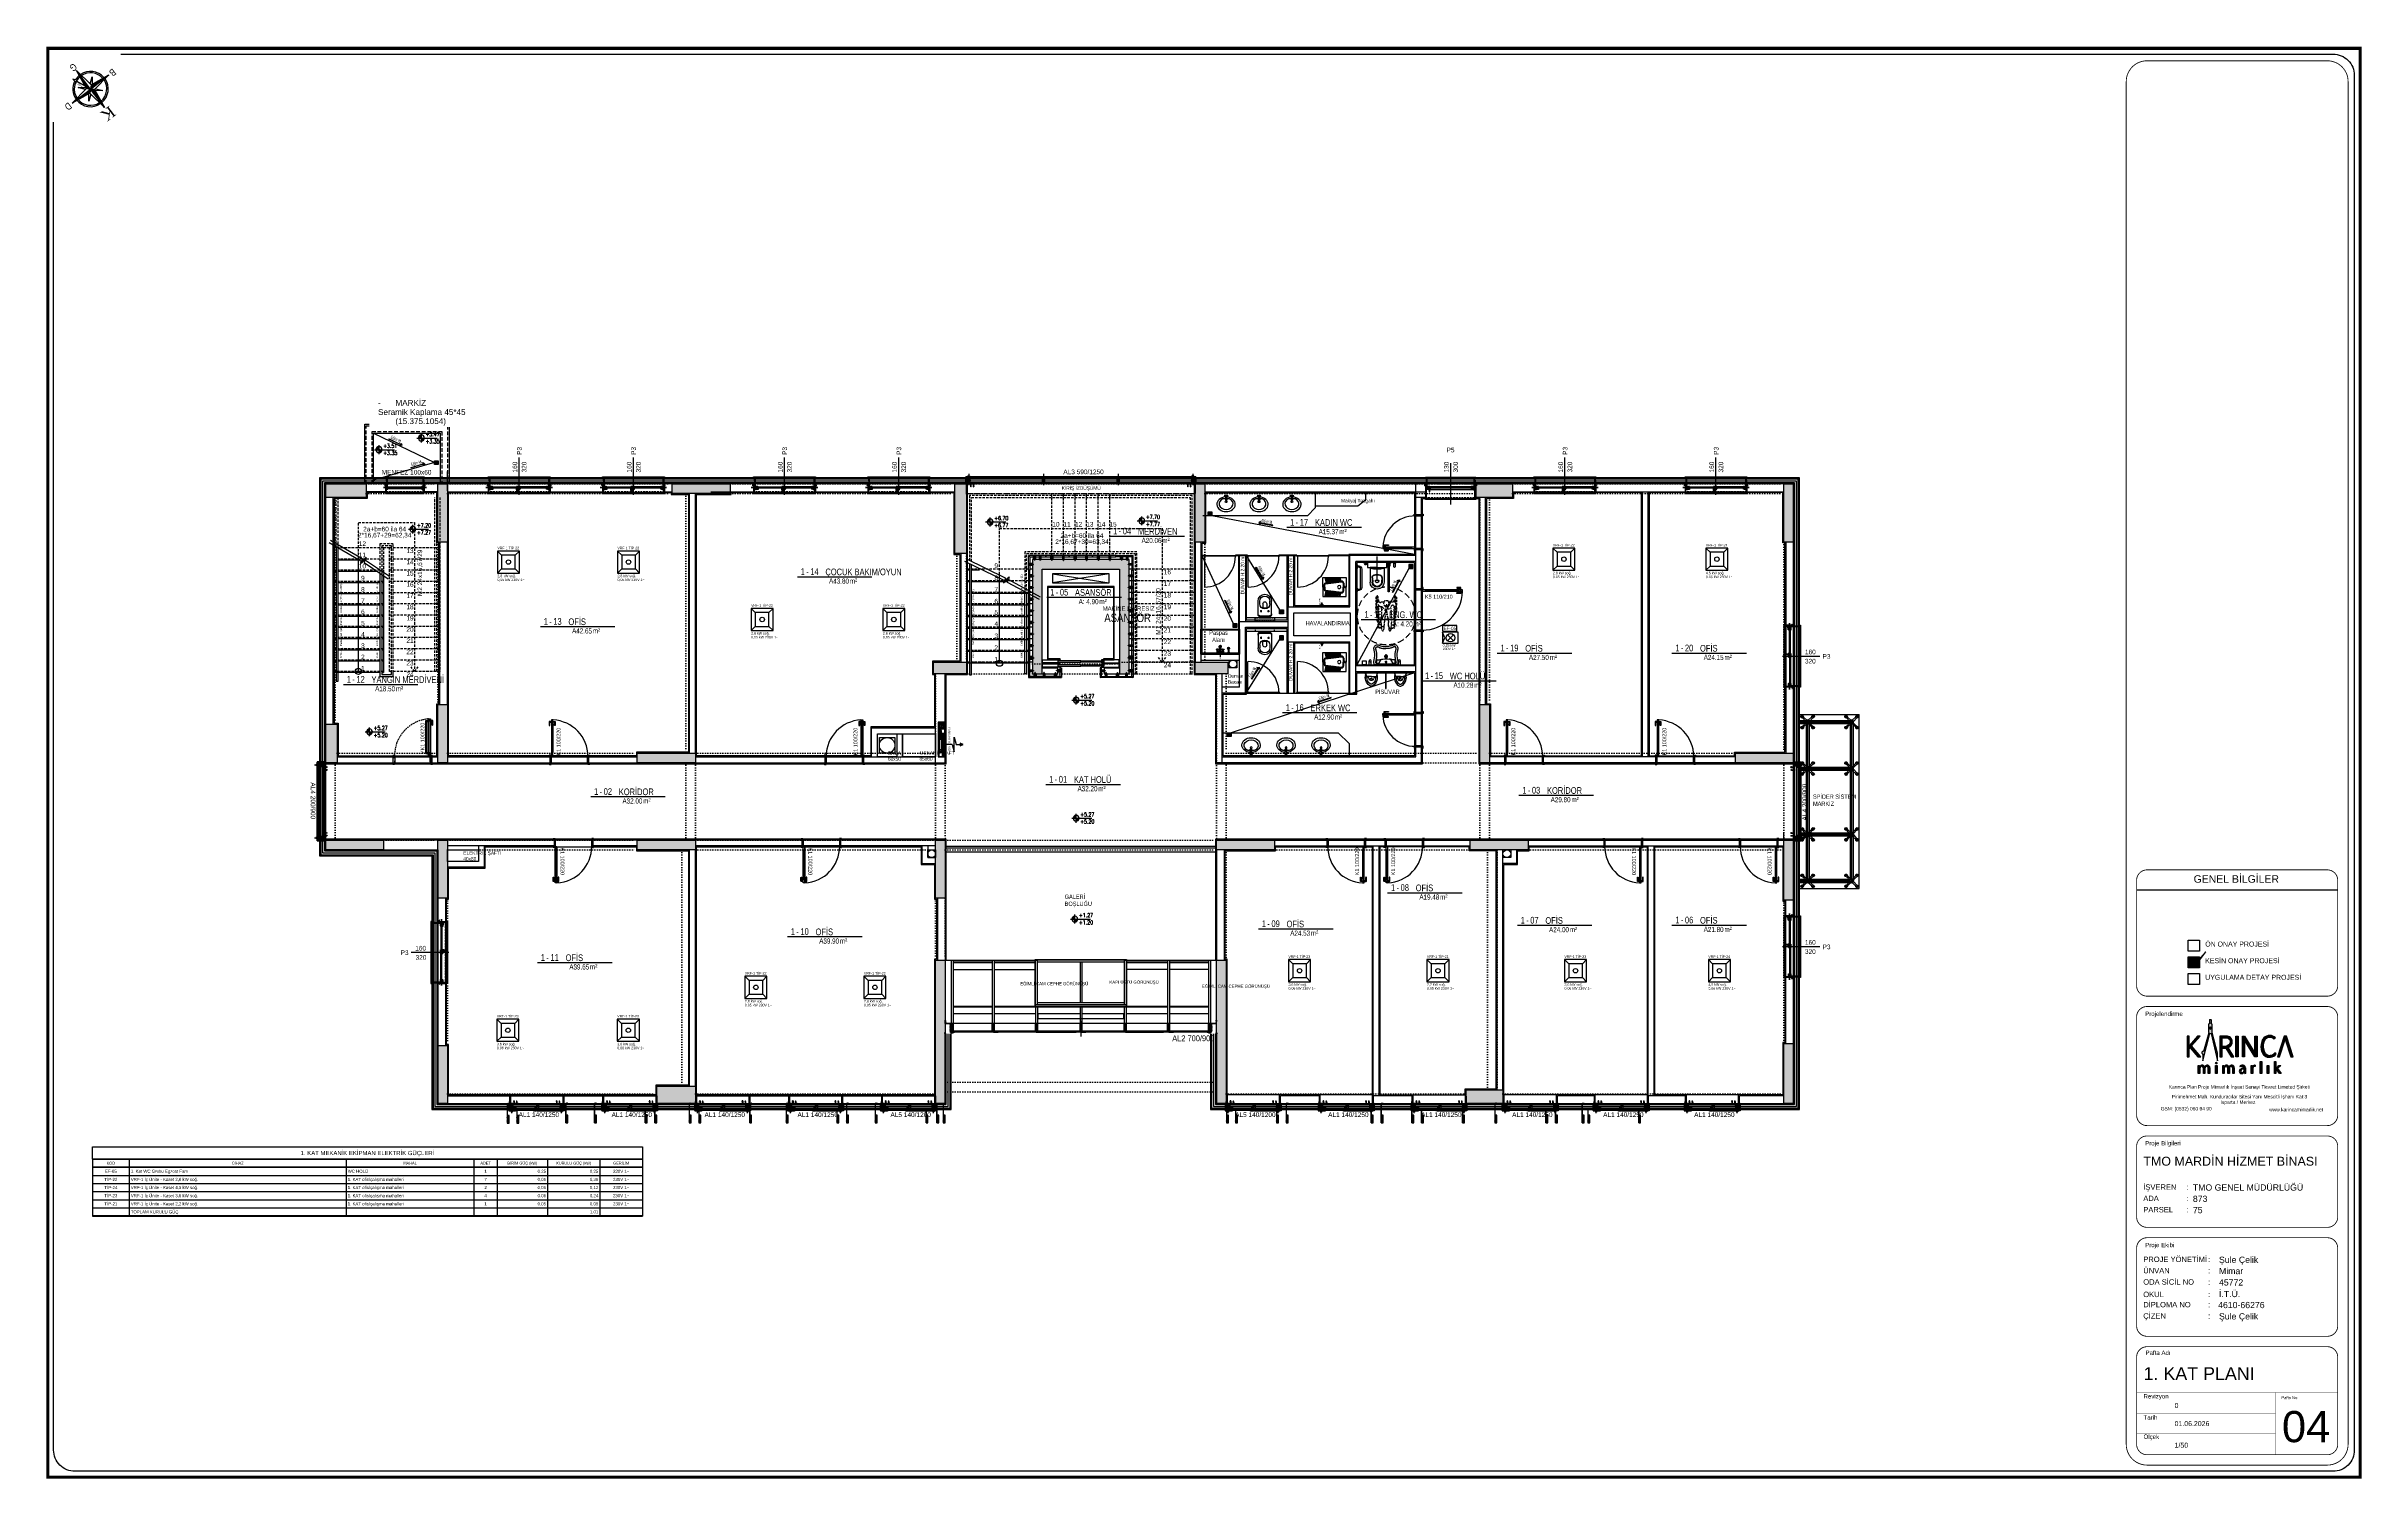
# Model space of a CAD drawing. Header units: inches. Extents: x 21 to 32698, y 13 to 3712.
# Drawn here: x 8321 to 14299, y 13 to 3712 of the extents above; entities that cross this region are included whole.
import ezdxf
from ezdxf.enums import TextEntityAlignment as Align

# ---------------------------------------------------------------- set-up
doc = ezdxf.new("R2010")
doc.units = ezdxf.units.IN
doc.header["$MEASUREMENT"] = 0
doc.set_wipeout_variables(frame=1)
for name, pattern in [('( Hidden )', [0.375, 0.25, -0.125]), ('1+1 dbx a2$0$374_BLD_A1_BLOK_2$0$HIDDEN', [0.375, 0.25, -0.125]), ('ACANSTGB', [0.354331, 0.15748, -0.03937, 0.03937, -0.03937, 0.03937, -0.03937]), ('AM_ISO08W050', [18, 12, -1.5, 3, -1.5]), ('AM_ISO08W050x2', [9, 6, -0.75, 1.5, -0.75]), ('DASHDOT', [1, 0.5, -0.25, 0, -0.25]), ('DASHED2', [0.375, 0.25, -0.125]), ('DOT', [6.35, 0, -6.35]), ('HIDDEN', [9.525, 6.35, -3.175]), ('IMPORT-HIDDEN2', [47.625, 31.75, -15.875]), ('phl_center', [0.75, 0.4, -0.35]), ('phl_thick', [0])]:
    doc.linetypes.add(name, pattern=pattern)
for name, color, linetype in [('MEK-ELK-ETIKET', 7, 'Continuous'), ('MEK-ELK-GUC', 6, 'Continuous'), ('MEK-ELK-HVL', 3, 'Continuous'), ('MEK-ELK-TABLO', 7, 'Continuous'), ('MEK-ELK-TABLO-CIZGI', 8, 'Continuous'), ('MEK-ELK-VRF-IC', 4, 'Continuous')]:
    doc.layers.add(name, color=color, linetype=linetype)
for name, color, linetype, lineweight in [('Z_MİM_$AUDIT_BAD_LAYER1', 8, 'Continuous', 25), ('Z_MİM_-KM-ALUMINIUM-09', 8, 'Continuous', 25), ('Z_MİM_-KM-ANCHOR (DÜBEL)', 8, 'Continuous', 25), ('Z_MİM_-KM-AREA-IDEN', 8, 'Continuous', 25), ('Z_MİM_-KM-BEAM-RAY', 8, 'DOT', 25), ('Z_MİM_-KM-BOLT (CİVATA)', 8, 'Continuous', 25), ('Z_MİM_-KM-CERAMIC-09', 8, 'Continuous', 25), ('Z_MİM_-KM-DOOR', 8, 'Continuous', 25), ('Z_MİM_-KM-DOOR-1', 8, 'Continuous', 25), ('Z_MİM_-KM-DOOR-FRAM', 8, 'Continuous', 25), ('Z_MİM_-KM-DOOR-IDEN', 8, 'Continuous', 25), ('Z_MİM_-KM-DRAINER', 8, 'Continuous', 25), ('Z_MİM_-KM-ELEVATOR', 8, 'Continuous', 25), ('Z_MİM_-KM-FIRE-CABINET', 8, 'Continuous', 25), ('Z_MİM_-KM-FLOR', 8, 'Continuous', 25), ('Z_MİM_-KM-FLOR-FNSH', 8, 'Continuous', 25), ('Z_MİM_-KM-FLOR-HRAL', 8, 'Continuous', 25), ('Z_MİM_-KM-FLOR-LEVL-1', 8, 'Continuous', 25), ('Z_MİM_-KM-GLAZ', 8, 'Continuous', 25), ('Z_MİM_-KM-GLAZ-1', 8, 'Continuous', 25), ('Z_MİM_-KM-GLAZ-CURT', 8, 'Continuous', 25), ('Z_MİM_-KM-GLAZ-IDEN', 8, 'Continuous', 25), ('Z_MİM_-KM-Gor-09', 8, 'Continuous', 25), ('Z_MİM_-KM-Gor-15', 8, 'Continuous', 25), ('Z_MİM_-KM-Gor-25', 8, 'Continuous', 25), ('Z_MİM_-KM-IRON-05', 8, 'Continuous', 25), ('Z_MİM_-KM-IRON-09', 8, 'Continuous', 25), ('Z_MİM_-KM-IZO-THERMAL', 8, 'Continuous', 25), ('Z_MİM_-KM-IZO-THERMAL-ROCKWOOL', 8, 'BATTING', 25), ('Z_MİM_-KM-L PROFILE', 8, 'Continuous', 25), ('Z_MİM_-KM-Logo', 8, 'Continuous', 25), ('Z_MİM_-KM-MARBLE-09', 8, 'Continuous', 25), ('Z_MİM_-KM-Pafta', 8, 'Continuous', 25), ('Z_MİM_-KM-PAINT', 8, 'Continuous', 25), ('Z_MİM_-KM-PATTERN-00', 8, 'Continuous', 25), ('Z_MİM_-KM-PATTERN-STRC', 8, 'Continuous', 25), ('Z_MİM_-KM-RAY-1', 8, 'IMPORT-HIDDEN2', 25), ('Z_MİM_-KM-SHAFT', 8, 'Continuous', 25), ('Z_MİM_-KM-Silik tarama', 8, 'Continuous', 25), ('Z_MİM_-KM-STRC-CONCRETE', 8, 'Continuous', 25), ('Z_MİM_-KM-STRS', 8, 'Continuous', 25), ('Z_MİM_-KM-STRS-ANNO', 8, 'Continuous', 25), ('Z_MİM_-KM-STRS-HID', 8, 'HIDDEN', 25), ('Z_MİM_-KM-STRS-IDEN', 8, 'Continuous', 25), ('Z_MİM_-KM-T PROFILE', 8, 'Continuous', 25), ('Z_MİM_-KM-TEXT', 8, 'Continuous', 25), ('Z_MİM_-KM-TEXT-DETAIL', 8, 'Continuous', 25), ('Z_MİM_-KM-TEXT-DETL', 8, 'Continuous', 25), ('Z_MİM_-KM-VITRF', 8, 'Continuous', 25), ('Z_MİM_-KM-WALL', 8, 'Continuous', 25), ('Z_MİM_-KM-WALL-FNSH', 8, 'Continuous', 25), ('Z_MİM_-KM-WALL-IZO-TERMAL', 8, 'Continuous', 25), ('Z_MİM_-KM-WALL-PL', 8, 'Continuous', 25), ('Z_MİM_-KM-WALL-PLASTER', 8, 'Continuous', 25), ('Z_MİM_00', 8, 'Continuous', 25), ('Z_MİM_1', 8, 'Continuous', 25), ('Z_MİM_2-0', 8, 'Continuous', 25), ('Z_MİM_3-1', 8, 'DASHED2', 25), ('Z_MİM_78-köpük', 8, 'Continuous', 25), ('Z_MİM__Pafta', 8, 'Continuous', 25), ('Z_MİM_Aksesuar', 8, 'Continuous', 25), ('Z_MİM_aksesuar_k', 8, 'Continuous', 25), ('Z_MİM_alU-8', 8, 'Continuous', 25), ('Z_MİM_ALUMINIUM', 8, 'Continuous', 25), ('Z_MİM_AM_4N', 8, 'Continuous', 25), ('Z_MİM_AM_7N', 8, 'AM_ISO08W050', 25), ('Z_MİM_AUDIT_D_040619093244-1', 8, 'Continuous', 25), ('Z_MİM_AX', 8, 'DASHDOT', 25), ('Z_MİM_axis-su yalıtım', 8, 'HIDDEN', 25), ('Z_MİM_CAM', 8, 'Continuous', 25), ('Z_MİM_CELIK', 8, 'Continuous', 25), ('Z_MİM_drenaj levha', 8, 'Continuous', 25), ('Z_MİM_fitiller_k', 8, 'Continuous', 25), ('Z_MİM_hatch_k', 8, 'Continuous', 25), ('Z_MİM_KOLON-0.KAT', 8, 'Continuous', 25), ('Z_MİM_mennteşe_k', 8, 'Continuous', 25), ('Z_MİM_MYM Taşyünü', 8, 'Continuous', 25), ('Z_MİM_MYM.YAZI', 8, 'Continuous', 25), ('Z_MİM_MYM_alüminyum levha', 8, 'Continuous', 25), ('Z_MİM_MYM_butil mastik', 8, 'Continuous', 25), ('Z_MİM_MYM_CAM', 8, 'Continuous', 25), ('Z_MİM_MYM_galvaniz levha', 8, 'Continuous', 25), ('Z_MİM_MYM_MEMBRAN_', 8, 'HIDDEN', 25), ('Z_MİM_MYM_taşyünü', 8, 'Continuous', 25), ('Z_MİM_OL', 8, 'Continuous', 25), ('Z_MİM_polistick', 8, 'Continuous', 25), ('Z_MİM_polyamid 44', 8, 'Continuous', 25), ('Z_MİM_PROFIL', 8, 'Continuous', 25), ('Z_MİM_projection', 8, 'Continuous', 25), ('Z_MİM_PVC-3', 8, 'Continuous', 25), ('Z_MİM_SILIKON-102', 8, 'Continuous', 25), ('Z_MİM_TARAMA', 8, 'Continuous', 25), ('Z_MİM_TR', 8, 'Continuous', 25), ('Z_MİM_yazı_numara_k', 8, 'Continuous', 25)]:
    doc.layers.add(name, color=color, linetype=linetype, lineweight=lineweight)
doc.layers.add('Z_MİM_-KM-WALL-TERMAL-PATTERN', color=8, linetype='BATTING', lineweight=25, plot=False)
doc.layers.add('Z_MİM_-KM-WIPEOUT', color=8, linetype='Continuous', lineweight=25, plot=False)
doc.styles.add('-KM-OLCU', font='ARIALN.TTF')
doc.styles.add('Arial', font='arial.ttf', dxfattribs={"height": 100})
doc.styles.add('Arial Narrow', font='ARIALN.TTF', dxfattribs={"height": 8})
doc.styles.add('Arial_4', font='arial.ttf', dxfattribs={"height": 10})
doc.styles.add('Arial_6', font='arial.ttf', dxfattribs={"height": 7.5})
doc.styles.add('KAPI PENCERE YAZI 100', font='swiss.ttf', dxfattribs={"width": 0.7, "height": 12.5})
doc.styles.add('MAH', font='arial.ttf', dxfattribs={"width": 0.8, "height": 17.5})
doc.styles.add('mahal listesi', font='micross.ttf', dxfattribs={"width": 0.8, "height": 20})
doc.styles.add('MEK_ELK', font='arial.ttf')
doc.styles.add('S1', font='arial.ttf', dxfattribs={"width": 0.75, "height": 11})
doc.styles.get("Standard").update_dxf_attribs({"font": 'arial.ttf'})
doc.styles.add('STYLE1', font='arial.ttf', dxfattribs={"height": 1})
doc.styles.add('TEXT 1 romans', font='romans.shx', dxfattribs={"width": 0.7})
doc.styles.add('TEXT 3 arial', font='arial.ttf', dxfattribs={"width": 0.8})
doc.linetypes.add('BATTING', pattern='A,0.00254,-2.54,[134,ltypeshp.shx,S=2.54,R=0,X=-2.54,Y=0],-5.08,[134,ltypeshp.shx,S=2.54,R=180,X=2.54,Y=0],-2.54', length=10.16254)
pattern_1 = [(135, (3315.71417, 2289.73077), (-0.1122532, -0.1122532), []), (225, (3315.71417, 2289.73077), (0.1122532, -0.1122532), [])]
pattern_2 = [(135, (3508.6011, 2289.73077), (-0.1122532, -0.1122532), []), (225, (3508.6011, 2289.73077), (0.1122532, -0.1122532), [])]
pattern_3 = [(315, (1431.27333, 1414.28842), (0.1122532, 0.1122532), []), (45, (1431.27333, 1414.28842), (-0.1122532, 0.1122532), [])]
pattern_4 = [(315, (1431.27333, 1324.47993), (0.1122532, 0.1122532), []), (45, (1431.27333, 1324.47993), (-0.1122532, 0.1122532), [])]
pattern_5 = [(45, (-0.2264, 253.1127), (-0.1122532015, 0.1122532015), []), (135, (-0.2264, 253.1127), (-0.1122532015, -0.1122532015), [])]
pattern_6 = [(180, (113.31997, -112.98879), (0, 0.09525), []), (90, (113.31997, -112.98879), (0.09525, 0), [])]
pattern_7 = [(360, (-59.56336, -46.80462), (0, 0.09525), []), (90, (-59.56336, -46.80462), (-0.09525, 0), [])]
pattern_8 = [(180, (144.41832, -46.80462), (0, 0.09525), []), (90, (144.41832, -46.80462), (0.09525, 0), [])]
pattern_9 = [(45, (82.771095, -25.493751), (-0.00331456304, 0.00331456304), [])]
pattern_10 = [(45, (84.784276, -22.961216), (-0.00331456304, 0.00331456304), [])]
pattern_11 = [(180, (119.40376, -103.00683), (-0.0396875, 0.079375), [0, -0.079375])]
pattern_12 = [(360, (-34.548796, -103.00683), (0.0396875, 0.079375), [0, -0.079375])]
pattern_13 = [(360, (-58.47937, -43.57952), (0, 0.09525), []), (90, (-58.47937, -43.57952), (-0.09525, 0), [])]
pattern_14 = [(360, (-10.12715, -43.57952), (0, 0.09525), []), (90, (-10.12715, -43.57952), (-0.09525, 0), [])]
pattern_15 = [(225, (53.624715, 43.97109), (-0.037417734, 0.037417734), [])]
pattern_16 = [(360, (-28.46501, -112.98879), (0, 0.09525), []), (90, (-28.46501, -112.98879), (-0.09525, 0), [])]
pattern_17 = [(90, (-378.75496, -42.79575), (-0.079375, 0), []), (150, (-378.75496, -42.79575), (-0.0396875, -0.068740766), []), (210, (-378.75496, -42.79575), (0.0396875, -0.068740766), [])]
pattern_18 = [(90, (-147400.911636, -66468.22481), (-0.079375, 0), []), (150, (-147400.911636, -66468.22481), (-0.0396875, -0.068740766425), []), (210, (-147400.911636, -66468.22481), (0.0396875, -0.068740766425), [])]
pattern_19 = [(60, (-392.90675, -90.20844), (-0.048897016, 0.074057883), [0, -0.079375])]
pattern_20 = [(90, (-307.99348, -43.53575), (-0.079375, 0), []), (150, (-307.99348, -43.53575), (-0.0396875, -0.068740766), []), (210, (-307.99348, -43.53575), (0.0396875, -0.068740766), [])]
pattern_21 = [(360, (-330.70444, -43.61456), (0, 0.09525), []), (90, (-330.70444, -43.61456), (-0.09525, 0), [])]
pattern_22 = [(180, (563.75645, -43.59456), (0, 0.09525), []), (90, (563.75645, -43.59456), (0.09525, 0), [])]
pattern_23 = [(90, (-377.95019, -41.75843), (-0.079375, 0), []), (150, (-377.95019, -41.75843), (-0.0396875, -0.068740766), []), (210, (-377.95019, -41.75843), (0.0396875, -0.068740766), [])]
pattern_24 = [(90, (-147400.10686, -66467.18749), (-0.079375, 0), []), (150, (-147400.10686, -66467.18749), (-0.0396875, -0.068740766425), []), (210, (-147400.10686, -66467.18749), (0.0396875, -0.068740766425), [])]
pattern_25 = [(135, (2.2224623, -25.62785), (0.00331456304, 0.00331456304), [])]
pattern_26 = [(135, (75.257181, -20.43962), (0.00331456304, 0.00331456304), [])]
pattern_27 = [(45, (87.064106, -24.7662816), (-0.00331456304, 0.00331456304), [])]
pattern_28 = [(360, (111.42169, 62.03531), (0, -0.09525), []), (270, (111.42169, 62.03531), (-0.09525, 0), [])]
pattern_29 = [(60, (-465.87709, -90.20844), (-0.048897016, 0.074057883), [0, -0.079375])]
pattern_30 = [(45, (9326.51327, -13494.84769), (-0.08838834765, 0.08838834765), [])]
pattern_31 = [(45, (9409.53063, -13494.84769), (-0.08838834765, 0.08838834765), [])]
pattern_32 = [(60, (-308.370135, -104.39012), (-0.048897016, 0.074057883), [0, -0.079375])]
pattern_33 = [(270, (-66260.89363, 147327.28475), (0.1905, -0.1905), [0.1905, -0.1905]), (270, (-66260.82219, 147327.28475), (0.1905, -0.1905), [0.1905, -0.1905]), (270, (-66260.75075, 147327.28475), (0.1905, -0.1905), [0.1905, -0.1905]), (360, (-66260.72694, 147327.26094), (0.1905, 0.1905), [0.1905, -0.1905]), (360, (-66260.72694, 147327.1895), (0.1905, 0.1905), [0.1905, -0.1905]), (360, (-66260.72694, 147327.11806), (0.1905, 0.1905), [0.1905, -0.1905])]
pattern_34 = [(135, (336.59067, -0.34935), (0.088388348, 0.088388348), []), (45, (336.59067, -0.34935), (0.088388348, -0.088388348), [])]
pattern_35 = [(315, (2686.23092, 9681.967574), (-0.01767766953, -0.01767766953), []), (225, (2686.23092, 9681.967574), (-0.01767766953, 0.01767766953), [])]
pattern_36 = [(270, (-66255.56633, 147327.28475), (0.1905, -0.1905), [0.1905, -0.1905]), (270, (-66255.49489, 147327.28475), (0.1905, -0.1905), [0.1905, -0.1905]), (270, (-66255.42345, 147327.28475), (0.1905, -0.1905), [0.1905, -0.1905]), (360, (-66255.39964, 147327.26094), (0.1905, 0.1905), [0.1905, -0.1905]), (360, (-66255.39964, 147327.1895), (0.1905, 0.1905), [0.1905, -0.1905]), (360, (-66255.39964, 147327.11806), (0.1905, 0.1905), [0.1905, -0.1905])]
pattern_37 = [(270, (-66255.60472, 147327.28475), (0.1905, -0.1905), [0.1905, -0.1905]), (270, (-66255.53328, 147327.28475), (0.1905, -0.1905), [0.1905, -0.1905]), (270, (-66255.46184, 147327.28475), (0.1905, -0.1905), [0.1905, -0.1905]), (360, (-66255.43803, 147327.26094), (0.1905, 0.1905), [0.1905, -0.1905]), (360, (-66255.43803, 147327.1895), (0.1905, 0.1905), [0.1905, -0.1905]), (360, (-66255.43803, 147327.11806), (0.1905, 0.1905), [0.1905, -0.1905])]
pattern_38 = [(45, (4.9996, -71.5), (-1.122532, 1.122532), []), (135, (4.9996, -71.5), (-1.122532, -1.122532), [])]
pattern_39 = [(45, (0, 0), (-1.122532, 1.122532), [])]
pattern_40 = [(45, (15.19323, -18.45002), (-0.1122532, 0.1122532), []), (135, (15.19323, -18.45002), (-0.1122532, -0.1122532), [])]
pattern_41 = [(270, (716.179884, -11989.246556), (0.0635, -0.03175), [0, -0.0635])]
pattern_42 = [(315, (716.17988, -11989.24656), (0.0898025612, 0.0898025612), []), (45, (716.17988, -11989.24656), (-0.0898025612, 0.0898025612), [])]
pattern_43 = [(134.9954721, (11706.453345, -937.21401), (-0.04939531174, -0.0493875053), [0.0508, -0.01905]), (224.9954721, (11706.453345, -937.21401), (0.0493875053, -0.04939531174), [0.0508, -0.01905])]
pattern_44 = [(45, (-144087.1867, -66006.96493), (-0.11225320151, 0.11225320151), []), (135, (-144087.1867, -66006.96493), (-0.11225320151, -0.11225320151), [])]
pattern_45 = [(45, (45.00172, -18.45002), (-0.1122532, 0.1122532), []), (135, (45.00172, -18.45002), (-0.1122532, -0.1122532), [])]
pattern_46 = [(270, (745.988374, -11989.246556), (0.0635, -0.03175), [0, -0.0635])]
pattern_47 = [(315, (745.98837, -11989.24656), (0.0898025612, 0.0898025612), []), (45, (745.98837, -11989.24656), (-0.0898025612, 0.0898025612), [])]
pattern_48 = [(134.9954721, (11736.261835, -937.21401), (-0.04939531174, -0.0493875053), [0.0508, -0.01905]), (224.9954721, (11736.261835, -937.21401), (0.0493875053, -0.04939531174), [0.0508, -0.01905])]
pattern_49 = [(180, (172.19038, -14.8092), (0, -0.09525), []), (270, (172.19038, -14.8092), (0.09525, 0), [])]
pattern_50 = [(225, (29.855931, -36.1200734), (0.003314563, -0.003314563), [])]
pattern_51 = [(225, (27.84275, -38.652608), (0.003314563, -0.003314563), [])]
pattern_52 = [(180, (147.17582, 41.39301), (-0.0396875, -0.079375), [0, -0.079375])]
pattern_53 = [(180, (171.1064, -18.0343), (0, -0.09525), []), (270, (171.1064, -18.0343), (0.09525, 0), [])]
pattern_54 = [(45, (59.00231, -105.584917), (0.037417734, -0.037417734), [])]
pattern_55 = [(180, (141.09204, 51.37497), (0, -0.09525), []), (270, (141.09204, 51.37497), (0.09525, 0), [])]
pattern_56 = [(270, (491.38199, -18.818075), (0.079375, 0), []), (330, (491.38199, -18.818075), (0.0396875, 0.068740766), []), (30, (491.38199, -18.818075), (-0.0396875, 0.068740766), [])]
pattern_57 = [(225, (25.56292, -36.8475426), (0.003314563, -0.003314563), [])]
pattern_58 = [(240, (578.50412, 28.59461), (0.048897016, -0.074057883), [0, -0.079375])]
pattern_59 = [(45, (176.539321, -37.0540915), (-0.00331456304, 0.00331456304), [])]
pattern_60 = [(225, (147.39294, 32.41075), (-0.037417734, 0.037417734), [])]
pattern_61 = [(60, (-372.10887, -101.76878), (-0.048897016, 0.074057883), [0, -0.079375])]
pattern_62 = [(45, (9420.42966, -13506.5895), (-0.06187184335, 0.06187184335), []), (135, (9420.42966, -13506.5895), (-0.06187184335, -0.06187184335), [])]
pattern_63 = [(45, (9420.42966, -13506.5895), (-0.1325825215, 0.1325825215), []), (135, (9420.42966, -13506.5895), (-0.1325825215, -0.1325825215), [])]
pattern_64 = [(180, (193.33287, -14.8092), (0, -0.09525), []), (270, (193.33287, -14.8092), (0.09525, 0), [])]
pattern_65 = [(225, (50.998418, -36.1200734), (0.003314563, -0.003314563), [])]
pattern_66 = [(225, (48.9852373, -38.652608), (0.003314563, -0.003314563), [])]
pattern_67 = [(180, (168.31831, 41.39301), (-0.0396875, -0.079375), [0, -0.079375])]
pattern_68 = [(180, (192.24889, -18.0343), (0, -0.09525), []), (270, (192.24889, -18.0343), (0.09525, 0), [])]
pattern_69 = [(45, (80.1448, -105.584917), (0.037417734, -0.037417734), [])]
pattern_70 = [(180, (162.23452, 51.37497), (0, -0.09525), []), (270, (162.23452, 51.37497), (0.09525, 0), [])]
pattern_71 = [(270, (512.52447, -18.818075), (0.079375, 0), []), (330, (512.52447, -18.818075), (0.0396875, 0.068740766), []), (30, (512.52447, -18.818075), (-0.0396875, 0.068740766), [])]
pattern_72 = [(225, (46.705407, -36.8475426), (0.003314563, -0.003314563), [])]
pattern_73 = [(240, (599.646606, 28.59461), (0.048897016, -0.074057883), [0, -0.079375])]
pattern_74 = [(45, (197.681808, -37.0540915), (-0.00331456304, 0.00331456304), [])]
pattern_75 = [(225, (168.53543, 32.41075), (-0.037417734, 0.037417734), [])]
pattern_76 = [(60, (-350.96638, -101.76878), (-0.048897016, 0.074057883), [0, -0.079375])]
pattern_77 = [(315, (355.00484, -10.45002), (0.1122532, 0.1122532), []), (45, (355.00484, -10.45002), (-0.1122532, 0.1122532), [])]
pattern_78 = [(315, (-67312.76876, 148902.79655), (0.056126600757, 0.056126600757), []), (45, (-67312.76876, 148902.79655), (-0.056126600757, 0.056126600757), [])]

# ---------------------------------------------------------------- blocks, each defined once
blk = doc.blocks.new('*X7')
at = {"linetype": 'ByBlock'}
for p, q in [((-217.53, 160.5), (-217.53, 160.5)), ((-217.52, 160.498), (-217.52, 160.5)), ((-217.51, 160.497), (-217.51, 160.5)), ((-217.5, 160.496), (-217.5, 160.5)), ((-217.49, 160.494), (-217.49, 160.5)), ((-217.48, 160.493), (-217.48, 160.5)), ((-217.47, 160.491), (-217.47, 160.5)), ((-217.46, 160.49), (-217.46, 160.5)), ((-217.45, 160.488), (-217.45, 160.5)), ((-217.44, 160.487), (-217.44, 160.5)), ((-217.43, 160.486), (-217.43, 160.5)), ((-217.42, 160.484), (-217.42, 160.5)), ((-217.41, 160.483), (-217.41, 160.5)), ((-217.4, 160.481), (-217.4, 160.5)), ((-217.39, 160.48), (-217.39, 160.5)), ((-217.38, 160.478), (-217.38, 160.5)), ((-217.37, 160.477), (-217.37, 160.5)), ((-217.36, 160.476), (-217.36, 160.5)), ((-217.35, 160.474), (-217.35, 160.5)), ((-217.34, 160.473), (-217.34, 160.5)), ((-217.33, 160.471), (-217.33, 160.5)), ((-217.32, 160.47), (-217.32, 160.5)), ((-217.31, 160.468), (-217.31, 160.5)), ((-217.3, 160.467), (-217.3, 160.5)), ((-217.29, 160.466), (-217.29, 160.5)), ((-217.28, 160.464), (-217.28, 160.5)), ((-217.27, 160.463), (-217.27, 160.5)), ((-217.26, 160.461), (-217.26, 160.5)), ((-217.25, 160.46), (-217.25, 160.5)), ((-217.24, 160.458), (-217.24, 160.5)), ((-217.23, 160.457), (-217.23, 160.5)), ((-217.22, 160.456), (-217.22, 160.5)), ((-217.21, 160.454), (-217.21, 160.5)), ((-217.2, 160.453), (-217.2, 160.5)), ((-217.19, 160.451), (-217.19, 160.5)), ((-217.18, 160.45), (-217.18, 160.5)), ((-217.17, 160.448), (-217.17, 160.5)), ((-217.16, 160.447), (-217.16, 160.5)), ((-217.15, 160.446), (-217.15, 160.5)), ((-217.14, 160.444), (-217.14, 160.5)), ((-217.13, 160.443), (-217.13, 160.5)), ((-217.12, 160.441), (-217.12, 160.5)), ((-217.11, 160.44), (-217.11, 160.5)), ((-217.1, 160.438), (-217.1, 160.5)), ((-217.09, 160.441), (-217.09, 160.5)), ((-217.08, 160.451), (-217.08, 160.5)), ((-217.07, 160.461), (-217.07, 160.5)), ((-217.06, 160.471), (-217.06, 160.5)), ((-217.05, 160.481), (-217.05, 160.5)), ((-217.04, 160.491), (-217.04, 160.5))]:
    blk.add_line(p, q, dxfattribs=at)
blk = doc.blocks.new('Kuzey Oku')
at = {"linetype": 'ByBlock', "extrusion": (3.35187e-05, 2.46236e-05, 1)}
for p, q in [((792.5, 2956.7, 0), (801.9, 3022.3, 0)), ((801.9, 3022.3, 0), (811.3, 2956.7, 0)), ((801.9, 3022.3, 0), (801.9, 2947.3)), ((726.9, 2947.3, 0), (792.5, 2956.7, 0)), ((801.9, 2947.3), (726.9, 2947.3, 0)), ((792.5, 2937.9, 0), (726.9, 2947.3, 0)), ((787.8, 2956.7, 0), (773.8, 2975.4, 0)), ((773.8, 2975.4, 0), (792.5, 2961.4, 0)), ((773.8, 2919.2, 0), (787.8, 2937.9, 0)), ((792.5, 2933.3, 0), (773.8, 2919.2, 0)), ((792.5, 2956.7, 0), (801.9, 2947.3)), ((792.5, 2937.9, 0), (801.9, 2947.3)), ((801.9, 2872.3, 0), (792.5, 2937.9, 0)), ((801.9, 2947.3), (811.3, 2956.7, 0)), ((801.9, 2947.3), (811.3, 2937.9, 0)), ((801.9, 2947.3), (801.9, 2872.3, 0)), ((876.9, 2947.3, 0), (801.9, 2947.3)), ((811.3, 2937.9, 0), (801.9, 2872.3, 0)), ((811.3, 2961.4, 0), (830, 2975.4, 0)), ((811.3, 2956.7, 0), (876.9, 2947.3, 0)), ((876.9, 2947.3, 0), (811.3, 2937.9, 0)), ((830, 2919.2, 0), (811.3, 2933.3, 0)), ((830, 2975.4, 0), (816, 2956.7, 0)), ((816, 2937.9, 0), (830, 2919.2, 0))]:
    blk.add_line(p, q, dxfattribs=at)
blk.add_line((809.9, 2928.4), (822.4, 2899.1))
at = {"linetype": 'ByBlock', "extrusion": (-3.53869e-05, -2.18538e-05, 1)}
blk.add_line((818.8, 2897.7, 0), (827.4, 2887.1), dxfattribs=at)
at = {"linetype": 'ByBlock', "extrusion": (4.03022e-05, 1.02743e-05, 1)}
blk.add_line((825.8, 2900.7, 0), (827.4, 2887.1), dxfattribs=at)
at = {"linetype": 'ByBlock', "extrusion": (3.35187e-05, 2.46236e-05, 1)}
for radius, start, end in [(57, 92.58912, 177.41088), (52.4, 93.5464, 176.4536), (57, 360, 87.41088), (52.4, 360, 86.4536), (57, 182.58912, 267.41088), (52.4, 183.5464, 266.4536), (52.4, 270, 356.4536), (57, 295.46145, 357.41088), (57, 270, 290.53855)]:
    blk.add_arc((801.9, 2947.3, 0.1), radius, start, end, dxfattribs=at)
at = {"linetype": 'ByBlock', "extrusion": (3.35187e-05, 2.46236e-05, 1), "xscale": 150, "yscale": 150, "zscale": 150}
for p, rotation in [((-23273.1, -29607.4, 0.1), 269.9999999526984), ((33356.6, -21127.7, 0.1), 359.9999999526984), ((24876.9, 35502, 0.1), 89.9999999526984), ((-31752.8, 27022.3, 0.1), 179.9999999526983)]:
    blk.add_blockref('*X7', p, dxfattribs=dict(at, rotation=rotation))
at = {"color": 7, "extrusion": (3.35187e-05, 2.46236e-05, 1), "attachment_point": 1, "text_direction": (1, 0, -3.4e-05), "style": '-KM-OLCU'}
for s, width, insert, char_height in [('{\\fTimes New Roman|b0|i0|c162|p18;K}', 55.454, (784.7, 3064, 0), 37.5), ('B', 22.5, (704.2, 2959.5, 0), 22.5), ('D', 25.151, (883.8, 2959.5, 0), 22.5), ('G', 27.299, (793.7, 2869.4, 0), 22.5)]:
    blk.add_mtext_dynamic_manual_height_columns(s, width=width, gutter_width=1875, heights=[0], dxfattribs=dict(at, insert=insert, char_height=char_height))
at = {"color": 7, "extrusion": (3.5763e-05, -2.12329e-05, 1), "insert": (820.3, 2925.9), "char_height": 6.75, "attachment_point": 1, "text_direction": (0.390731, -0.920505, -3.4e-05), "style": '-KM-OLCU'}
blk.add_mtext_dynamic_manual_height_columns('KIBLE', width=7.545, gutter_width=562.5, heights=[0], dxfattribs=at)
blk = doc.blocks.new('pergel')
h = blk.add_hatch(color=256)
h.dxf.hatch_style = 1
edge = h.paths.add_edge_path()
edge.add_arc((2974.6, 1669.2), 1.72, 0.4235, 65.3627)
edge.add_line((2975.3, 1670.7), (2974.6, 1670.7))
edge.add_line((2974.6, 1670.7), (2974.6, 1671.2))
edge.add_line((2974.6, 1671.2), (2975.3, 1671.4))
edge.add_line((2975.3, 1671.4), (2975.3, 1675.1))
edge.add_line((2975.3, 1675.1), (2974.6, 1675.3))
edge.add_line((2974.6, 1675.3), (2974.6, 1675.5))
edge.add_line((2974.6, 1675.5), (2973.8, 1675.5))
edge.add_line((2973.8, 1675.5), (2973.8, 1675.3))
edge.add_line((2973.8, 1675.3), (2973.2, 1675.1))
edge.add_line((2973.2, 1675.1), (2973.2, 1671.4))
edge.add_line((2973.2, 1671.4), (2973.8, 1671.2))
edge.add_line((2973.8, 1671.2), (2973.8, 1670.7))
edge.add_line((2973.8, 1670.7), (2973.2, 1670.7))
edge.add_arc((2973.8, 1669.2), 1.67, 112.4662, 180)
edge.add_line((2972.1, 1669.2), (2972.1, 1660.2))
edge.add_line((2972.1, 1660.2), (2972.4, 1660.2))
edge.add_line((2972.4, 1660.2), (2972.4, 1659.7))
edge.add_line((2972.4, 1659.7), (2966.2, 1637.8))
edge.add_spline(control_points=[(2966.2, 1637.8), (2966, 1638), (2965.6, 1638.4), (2964.5, 1637.7), (2964.3, 1636.6), (2964.3, 1635.5), (2964.9, 1634.9), (2965.3, 1635), (2965.4, 1635)], knot_values=[0, 0, 0, 0, 0.906066, 2.898556, 4.776069, 6.7939, 7.846819, 8.645585, 8.645585, 8.645585, 8.645585], degree=3, periodic=0)
edge.add_line((2965.4, 1635), (2965.4, 1627.1))
edge.add_line((2965.4, 1627.1), (2973.5, 1659))
edge.add_line((2973.5, 1659), (2975, 1659))
edge.add_line((2975, 1659), (2975.2, 1659))
edge.add_line((2975.2, 1659), (2982.5, 1627.1))
edge.add_line((2982.5, 1627.1), (2982.5, 1635.8))
edge.add_line((2982.5, 1635.8), (2976.3, 1659.7))
edge.add_line((2976.3, 1659.7), (2976.3, 1660.2))
edge.add_line((2976.3, 1660.2), (2976.3, 1669.2))
edge = h.paths.add_edge_path(flags=16)
edge.add_ellipse((2974.2, 1665.4), major_axis=(0.02, 1.54), ratio=0.478724, start_angle=0, end_angle=360)
for p, q in [((2965.4, 1627.1), (2973.5, 1659)), ((2972.4, 1659.7), (2966.2, 1637.8)), ((2972.1, 1669.2), (2972.1, 1660.2)), ((2972.1, 1660.2), (2972.4, 1660.2)), ((2972.4, 1660.2), (2972.4, 1659.7)), ((2973.8, 1675.3), (2973.2, 1675.1)), ((2973.2, 1675.1), (2973.2, 1671.4)), ((2973.2, 1671.4), (2973.8, 1671.2)), ((2973.8, 1670.7), (2973.2, 1670.7)), ((2973.5, 1659), (2975, 1659)), ((2973.7, 1659), (2975.2, 1659)), ((2973.8, 1675.5), (2973.8, 1675.3)), ((2973.8, 1675.5), (2974.6, 1675.5)), ((2973.8, 1671.2), (2973.8, 1670.7)), ((2974.6, 1675.5), (2974.6, 1675.3)), ((2974.6, 1675.3), (2975.3, 1675.1)), ((2975.3, 1671.4), (2974.6, 1671.2)), ((2974.6, 1671.2), (2974.6, 1670.7)), ((2975.3, 1670.7), (2974.6, 1670.7)), ((2975.2, 1659), (2982.5, 1627.1)), ((2975.3, 1675.1), (2975.3, 1671.4)), ((2976.3, 1660.2), (2976.3, 1669.2)), ((2976.3, 1659.7), (2976.3, 1660.2)), ((2982.5, 1635.8), (2976.3, 1659.7)), ((2965.4, 1635), (2965.4, 1627.1)), ((2982.5, 1627.1), (2982.5, 1635.8))]:
    blk.add_line(p, q)
for centre, radius, start, end in [((2973.8, 1669.2), 1.67, 112.4662, 180), ((2974.6, 1669.2), 1.72, 0.4235, 65.3627)]:
    blk.add_arc(centre, radius, start, end)
blk.add_ellipse((2974.2, 1665.4), major_axis=(0.02, 1.54), ratio=0.478724)
blk.add_open_spline([(2966.2, 1637.8), (2966, 1638), (2965.6, 1638.4), (2964.5, 1637.7), (2964.3, 1636.6), (2964.3, 1635.5), (2964.9, 1634.9), (2965.3, 1635), (2965.4, 1635)], degree=3, knots=[0, 0, 0, 0, 0.906066, 2.898556, 4.776069, 6.7939, 7.846819, 8.645585, 8.645585, 8.645585, 8.645585])
blk = doc.blocks.new('logo')
at = {"layer": 'Z_MİM_-KM-Logo'}
h = blk.add_hatch(color=256, dxfattribs=at)
h.dxf.hatch_style = 1
h.paths.add_polyline_path([(-103729.89, -47296.43, -0.464035), (-103729.82, -47296.43), (-103727.84, -47298.88), (-103727.03, -47298.88), (-103729.46, -47295.95), (-103727.18, -47293.38, 0.646679), (-103727.22, -47293.3), (-103727.85, -47293.3), (-103730, -47295.83, -0.697678), (-103730.08, -47295.8), (-103730.08, -47293.3), (-103730.68, -47293.3), (-103730.68, -47298.89), (-103730.08, -47298.89), (-103730.08, -47296.65)])
h = blk.add_hatch(color=256, dxfattribs=at)
h.dxf.hatch_style = 1
h.paths.add_polyline_path([(-103720.32, -47296.57), (-103718.9, -47298.88), (-103718.16, -47298.88), (-103719.73, -47296.39, 0.345808), (-103718.6, -47294.81, 0.415886), (-103720.18, -47293.3), (-103721.88, -47293.3), (-103721.88, -47298.89), (-103721.28, -47298.89), (-103721.28, -47296.51), (-103720.44, -47296.51, -0.25994)])
h.paths.add_polyline_path([(-103720.44, -47296.06), (-103721.28, -47296.06), (-103721.28, -47293.8), (-103720.18, -47293.8, -0.417242), (-103719.18, -47294.81, -0.410798)], flags=16)
h = blk.add_hatch(color=256, dxfattribs=at)
h.dxf.hatch_style = 1
h.paths.add_polyline_path([(-103717, -47293.3), (-103717.6, -47293.3), (-103717.6, -47298.89), (-103717, -47298.89)])
h = blk.add_hatch(color=256, dxfattribs=at)
h.dxf.hatch_style = 1
h.paths.add_polyline_path([(-103715.89, -47298.89), (-103715.29, -47298.89), (-103715.29, -47294.51, -0.759885), (-103715.2, -47294.49), (-103712.55, -47298.89), (-103711.95, -47298.89), (-103711.95, -47293.3), (-103712.55, -47293.3), (-103712.55, -47297.68, -0.759885), (-103712.64, -47297.7), (-103715.29, -47293.3), (-103715.89, -47293.3)])
h = blk.add_hatch(color=256, dxfattribs=at)
h.dxf.hatch_style = 1
h.paths.add_polyline_path([(-103710.73, -47294.79, 0.163946), (-103710.66, -47297.55, 0.101232), (-103710, -47298.5, 0.43099), (-103706.86, -47298.1), (-103707.25, -47297.76, -0.459836), (-103709.59, -47298.09, -0.099872), (-103710.09, -47297.32, -0.152444), (-103710.18, -47294.97, -0.094992), (-103709.72, -47294.17, -0.427941), (-103707.45, -47294.17), (-103707.03, -47293.79, 0.423768), (-103710.12, -47293.8, 0.125383)])
h = blk.add_hatch(color=256, dxfattribs=at)
h.dxf.hatch_style = 1
h.paths.add_polyline_path([(-103704.12, -47293.3), (-103704.69, -47293.3), (-103706.52, -47298.89), (-103705.94, -47298.89), (-103704.41, -47294.22), (-103702.9, -47298.89), (-103702.33, -47298.89)])
h = blk.add_hatch(color=256, dxfattribs=at)
h.dxf.hatch_style = 1
edge = h.paths.add_edge_path()
edge.add_line((-103726.02, -47301.5), (-103725.93, -47301.5))
edge.add_arc((-103725.29, -47301.79), 0.704, -0.24568, 155.68843, ccw=False)
edge.add_line((-103724.59, -47301.8), (-103724.59, -47303.3))
edge.add_line((-103724.59, -47303.3), (-103725, -47303.3))
edge.add_line((-103725, -47303.3), (-103725, -47301.8))
edge.add_arc((-103725.45, -47301.84), 0.452, 4.24195, 172.49695)
edge.add_line((-103725.9, -47301.78), (-103725.9, -47303.3))
edge.add_line((-103725.9, -47303.3), (-103726.31, -47303.3))
edge.add_line((-103726.31, -47303.3), (-103726.31, -47301.8))
edge.add_arc((-103726.78, -47301.86), 0.477, 6.95765, 175.66634)
edge.add_line((-103727.26, -47301.82), (-103727.26, -47303.3))
edge.add_line((-103727.26, -47303.3), (-103727.67, -47303.3))
edge.add_line((-103727.67, -47303.3), (-103727.67, -47301.14))
edge.add_line((-103727.67, -47301.14), (-103727.33, -47301.14))
edge.add_line((-103727.33, -47301.14), (-103727.33, -47301.49))
edge.add_line((-103727.33, -47301.49), (-103727.28, -47301.49))
edge.add_arc((-103726.65, -47301.77), 0.683, 22.73192, 155.92953, ccw=False)
h = blk.add_hatch(color=256, dxfattribs=at)
h.dxf.hatch_style = 1
edge = h.paths.add_edge_path()
edge.add_arc((-103722.83, -47300.55), 0.215, 0, 360)
h = blk.add_hatch(color=256, dxfattribs=at)
h.dxf.hatch_style = 1
h.paths.add_polyline_path([(-103723.05, -47301.14), (-103722.64, -47301.14), (-103722.64, -47303.3), (-103723.05, -47303.3)])
h = blk.add_hatch(color=256, dxfattribs=at)
h.dxf.hatch_style = 1
edge = h.paths.add_edge_path()
edge.add_line((-103719.5, -47301.5), (-103719.41, -47301.5))
edge.add_arc((-103718.77, -47301.79), 0.704, -0.24568, 155.68843, ccw=False)
edge.add_line((-103718.07, -47301.8), (-103718.07, -47303.3))
edge.add_line((-103718.07, -47303.3), (-103718.48, -47303.3))
edge.add_line((-103718.48, -47303.3), (-103718.48, -47301.8))
edge.add_arc((-103718.93, -47301.84), 0.452, 4.24195, 172.49695)
edge.add_line((-103719.37, -47301.78), (-103719.37, -47303.3))
edge.add_line((-103719.37, -47303.3), (-103719.78, -47303.3))
edge.add_line((-103719.78, -47303.3), (-103719.78, -47301.8))
edge.add_arc((-103720.26, -47301.86), 0.477, 6.95765, 175.66634)
edge.add_line((-103720.73, -47301.82), (-103720.73, -47303.3))
edge.add_line((-103720.73, -47303.3), (-103721.14, -47303.3))
edge.add_line((-103721.14, -47303.3), (-103721.14, -47301.14))
edge.add_line((-103721.14, -47301.14), (-103720.81, -47301.14))
edge.add_line((-103720.81, -47301.14), (-103720.81, -47301.49))
edge.add_line((-103720.81, -47301.49), (-103720.75, -47301.49))
edge.add_arc((-103720.13, -47301.77), 0.683, 22.73192, 155.92953, ccw=False)
h = blk.add_hatch(color=256, dxfattribs=at)
h.dxf.hatch_style = 1
edge = h.paths.add_edge_path(flags=16)
edge.add_arc((-103715.54, -47303.7), 1.56, 85.14649, 106.1892)
edge.add_arc((-103715.72, -47302.82), 0.668, 111.93765, 141.37393)
edge.add_arc((-103715.76, -47302.69), 0.565, 149.0524, 208.15165)
edge.add_arc((-103715.97, -47302.67), 0.41, 225.36048, 278.45118)
edge.add_arc((-103715.96, -47302.5), 0.58, 275.15969, 343.13591)
edge.add_line((-103715.41, -47302.67), (-103715.41, -47302.15))
edge = h.paths.add_edge_path()
edge.add_line((-103715.24, -47303.3), (-103714.99, -47303.19))
edge.add_arc((-103714.63, -47302.95), 0.434, 183.45541, 213.54982, ccw=False)
edge.add_line((-103715.06, -47302.98), (-103715.06, -47301.8))
edge.add_arc((-103715.84, -47301.84), 0.785, 3.14351, 104.44462)
edge.add_arc((-103715.52, -47303.04), 2.03, 104.81403, 119.83834)
edge.add_line((-103716.53, -47301.28), (-103716.45, -47301.52))
edge.add_arc((-103715.41, -47303.56), 2.29, 104.94261, 116.93755, ccw=False)
edge.add_arc((-103715.88, -47301.8), 0.469, -0.82221, 106.04855, ccw=False)
edge.add_line((-103715.41, -47301.8), (-103715.41, -47301.91))
edge.add_arc((-103715.48, -47303.79), 1.89, 87.73116, 108.72347)
edge.add_arc((-103715.78, -47302.95), 0.994, 107.84571, 138.32326)
edge.add_arc((-103716.07, -47302.73), 0.636, 136.24585, 223.75415)
edge.add_arc((-103716.05, -47302.64), 0.712, 228.03884, 295.50365)
edge.add_arc((-103716.21, -47302.34), 1.06, 296.33324, 319.61662)
edge.add_line((-103715.41, -47303.02), (-103715.35, -47303.02))
edge.add_arc((-103714.8, -47302.97), 0.556, 185.62479, 216.49431)
h = blk.add_hatch(color=256, dxfattribs=at)
h.dxf.hatch_style = 1
edge = h.paths.add_edge_path()
edge.add_line((-103712.48, -47301.09), (-103712.48, -47301.43))
edge.add_arc((-103712.58, -47301.97), 0.552, 78.90841, 171.78956)
edge.add_line((-103713.13, -47301.89), (-103713.13, -47303.3))
edge.add_line((-103713.13, -47303.3), (-103713.54, -47303.3))
edge.add_line((-103713.54, -47303.3), (-103713.54, -47301.14))
edge.add_line((-103713.54, -47301.14), (-103713.2, -47301.14))
edge.add_line((-103713.2, -47301.14), (-103713.2, -47301.49))
edge.add_line((-103713.2, -47301.49), (-103713.15, -47301.49))
edge.add_arc((-103712.52, -47301.77), 0.683, 85.85221, 155.92953, ccw=False)
h = blk.add_hatch(color=256, dxfattribs=at)
h.dxf.hatch_style = 1
h.paths.add_polyline_path([(-103710.73, -47300.12), (-103710.73, -47303.3), (-103711.14, -47303.3), (-103711.14, -47300.12)])
h = blk.add_hatch(color=256, dxfattribs=at)
h.dxf.hatch_style = 1
h.paths.add_polyline_path([(-103708.83, -47301.14), (-103708.83, -47303.3), (-103709.24, -47303.3), (-103709.24, -47301.14)])
h = blk.add_hatch(color=256, dxfattribs=at)
h.dxf.hatch_style = 1
edge = h.paths.add_edge_path()
edge.add_line((-103705.52, -47303.3), (-103706.01, -47303.3))
edge.add_line((-103706.01, -47303.3), (-103706.71, -47302.33))
edge.add_arc((-103706.74, -47302.36), 0.0456, 35.77271, 135.6485)
edge.add_line((-103706.78, -47302.33), (-103706.93, -47302.48))
edge.add_line((-103706.93, -47302.48), (-103706.93, -47303.3))
edge.add_line((-103706.93, -47303.3), (-103707.34, -47303.3))
edge.add_line((-103707.34, -47303.3), (-103707.34, -47300.12))
edge.add_line((-103707.34, -47300.12), (-103706.93, -47300.12))
edge.add_line((-103706.93, -47300.12), (-103706.93, -47302.06))
edge.add_arc((-103706.91, -47302.06), 0.0228, 180, 320.61746)
edge.add_line((-103706.89, -47302.08), (-103706.12, -47301.14))
edge.add_line((-103706.12, -47301.14), (-103705.62, -47301.14))
edge.add_line((-103705.62, -47301.14), (-103706.47, -47302.01))
edge.add_line((-103706.47, -47302.01), (-103705.52, -47303.3))
for p, q in [((-103721.28, -47296.51), (-103721.28, -47296.51)), ((-103707.03, -47293.79), (-103707.45, -47294.17)), ((-103706.86, -47298.1), (-103707.25, -47297.76)), ((-103726.02, -47301.5), (-103725.93, -47301.5)), ((-103719.5, -47301.5), (-103719.41, -47301.5)), ((-103716.53, -47301.28), (-103716.45, -47301.52)), ((-103715.24, -47303.3), (-103714.99, -47303.19)), ((-103712.48, -47301.09), (-103712.48, -47301.43))]:
    blk.add_line(p, q, dxfattribs=at)
for points in [[(-103729.46, -47295.95), (-103727.18, -47293.38, 0.646679), (-103727.22, -47293.3), (-103727.85, -47293.3), (-103730, -47295.83, -0.697678), (-103730.08, -47295.8), (-103730.08, -47293.3), (-103730.68, -47293.3), (-103730.68, -47298.89), (-103730.08, -47298.89), (-103730.08, -47296.65), (-103729.89, -47296.43, -0.464035), (-103729.82, -47296.43), (-103727.84, -47298.88), (-103727.03, -47298.88), (-103729.46, -47295.95)], [(-103721.28, -47296.51), (-103720.44, -47296.51, -0.25994), (-103720.32, -47296.57), (-103718.9, -47298.88), (-103718.16, -47298.88), (-103719.73, -47296.39, 0.345808), (-103718.6, -47294.81, 0.415886), (-103720.18, -47293.3), (-103721.88, -47293.3), (-103721.88, -47298.89), (-103721.28, -47298.89), (-103721.28, -47296.51)], [(-103715.29, -47293.3), (-103712.64, -47297.7, 0.759885), (-103712.55, -47297.68), (-103712.55, -47293.3), (-103711.95, -47293.3), (-103711.95, -47298.89), (-103712.55, -47298.89), (-103715.2, -47294.49, 0.759885), (-103715.29, -47294.51), (-103715.29, -47298.89), (-103715.89, -47298.89), (-103715.89, -47293.3), (-103715.29, -47293.3)], [(-103707.03, -47293.79, 0.423768), (-103710.12, -47293.8, 0.125383), (-103710.73, -47294.79, 0.163946), (-103710.66, -47297.55, 0.101232), (-103710, -47298.5, 0.43099), (-103706.86, -47298.1, 0.462989)], [(-103721.28, -47293.8), (-103720.18, -47293.8, -0.417242), (-103719.18, -47294.81, -0.410798), (-103720.44, -47296.06), (-103721.28, -47296.06), (-103721.28, -47293.8)], [(-103707.45, -47294.17, 0.427941), (-103709.72, -47294.17, 0.094992), (-103710.18, -47294.97, 0.152444), (-103710.09, -47297.32, 0.099872), (-103709.59, -47298.09, 0.459836), (-103707.25, -47297.76, 1.570508)], [(-103715.41, -47301.91, 0.091853), (-103716.09, -47302.01, 0.133773), (-103716.53, -47302.29, 0.401533), (-103716.53, -47303.17, 0.303179), (-103715.74, -47303.29, 0.101944), (-103715.41, -47303.02, 57.16855)], [(-103715.41, -47302.15, 0.092075), (-103715.97, -47302.2, 0.129151), (-103716.24, -47302.4, 0.263741), (-103716.26, -47302.96, 0.235886), (-103715.91, -47303.08, 0.305617), (-103715.41, -47302.67, 0.100823)]]:
    blk.add_lwpolyline(points, format="xyb", dxfattribs=at)
for points in [[(-103717.6, -47293.3), (-103717, -47293.3), (-103717, -47298.89), (-103717.6, -47298.89)], [(-103723.05, -47301.14), (-103722.64, -47301.14), (-103722.64, -47303.3), (-103723.05, -47303.3)], [(-103710.73, -47300.12), (-103710.73, -47303.3), (-103711.14, -47303.3), (-103711.14, -47300.12)], [(-103708.83, -47301.14), (-103708.83, -47303.3), (-103709.24, -47303.3), (-103709.24, -47301.14)]]:
    blk.add_lwpolyline(points, close=True, dxfattribs=at)
for points in [[(-103705.94, -47298.89), (-103704.41, -47294.22), (-103702.9, -47298.89), (-103702.33, -47298.89), (-103704.12, -47293.3), (-103704.69, -47293.3), (-103706.52, -47298.89), (-103705.94, -47298.89)], [(-103727.26, -47301.82), (-103727.26, -47303.3), (-103727.67, -47303.3), (-103727.67, -47301.14), (-103727.33, -47301.14), (-103727.33, -47301.49), (-103727.28, -47301.49)], [(-103725.9, -47301.78), (-103725.9, -47303.3), (-103726.31, -47303.3), (-103726.31, -47301.8)], [(-103724.59, -47301.8), (-103724.59, -47303.3), (-103725, -47303.3), (-103725, -47301.8)], [(-103720.73, -47301.82), (-103720.73, -47303.3), (-103721.14, -47303.3), (-103721.14, -47301.14), (-103720.81, -47301.14), (-103720.81, -47301.49), (-103720.75, -47301.49)], [(-103719.37, -47301.78), (-103719.37, -47303.3), (-103719.78, -47303.3), (-103719.78, -47301.8)], [(-103718.07, -47301.8), (-103718.07, -47303.3), (-103718.48, -47303.3), (-103718.48, -47301.8)], [(-103715.41, -47301.91), (-103715.41, -47301.8)], [(-103715.41, -47302.67), (-103715.41, -47302.15)], [(-103715.35, -47303.02), (-103715.41, -47303.02)], [(-103715.06, -47301.8), (-103715.06, -47302.98)], [(-103713.13, -47301.89), (-103713.13, -47303.3), (-103713.54, -47303.3), (-103713.54, -47301.14), (-103713.2, -47301.14), (-103713.2, -47301.49), (-103713.15, -47301.49)]]:
    blk.add_lwpolyline(points, dxfattribs=at)
blk.add_lwpolyline([(-103705.52, -47303.3), (-103706.01, -47303.3), (-103706.71, -47302.33, 0.465648), (-103706.78, -47302.33), (-103706.93, -47302.48), (-103706.93, -47303.3), (-103707.34, -47303.3), (-103707.34, -47300.12), (-103706.93, -47300.12), (-103706.93, -47302.06, 0.70423), (-103706.89, -47302.08), (-103706.12, -47301.14), (-103705.62, -47301.14), (-103706.47, -47302.01)], format="xyb", close=True, dxfattribs=at)
blk.add_circle((-103722.83, -47300.55), 0.215, dxfattribs=at)
for centre, radius, start, end in [((-103726.65, -47301.77), 0.683, 22.73192, 155.92953), ((-103726.78, -47301.86), 0.477, 6.95765, 175.66634), ((-103725.29, -47301.79), 0.704, 359.75432, 155.68843), ((-103725.45, -47301.84), 0.452, 4.24195, 172.49695), ((-103720.13, -47301.77), 0.683, 22.73192, 155.92953), ((-103720.26, -47301.86), 0.477, 6.95765, 175.66634), ((-103718.77, -47301.79), 0.704, 359.75432, 155.68843), ((-103718.93, -47301.84), 0.452, 4.24195, 172.49695), ((-103715.52, -47303.04), 2.03, 104.81403, 119.83834), ((-103715.41, -47303.56), 2.29, 104.94261, 116.93755), ((-103715.84, -47301.84), 0.785, 3.14351, 104.44462), ((-103715.88, -47301.8), 0.469, 359.17779, 106.04855), ((-103714.8, -47302.97), 0.556, 185.62479, 216.49431), ((-103714.63, -47302.95), 0.434, 183.45541, 213.54982), ((-103712.52, -47301.77), 0.683, 85.85221, 155.92953), ((-103712.58, -47301.97), 0.552, 78.90841, 171.78956)]:
    blk.add_arc(centre, radius, start, end, dxfattribs=at)
at = {"layer": 'Z_MİM_-KM-Logo', "xscale": 0.2281859749219269, "yscale": 0.2281859749219269, "zscale": 0.2281859749219269}
blk.add_blockref('pergel', (-104403.13, -47671.18), dxfattribs=at)
blk = doc.blocks.new('A$C4A67680B')
at = {"layer": 'Z_MİM__Pafta'}
h = blk.add_hatch(color=256, dxfattribs=at)
h.dxf.hatch_style = 1
edge = h.paths.add_edge_path()
edge.add_arc((0, 0), 13.4, 0.0227, 90, ccw=False)
edge.add_line((13.4, 0), (42.1, 38.6))
edge.add_line((42.1, 38.6), (15.4, 9.2))
edge.add_arc((6.2, 5.8), 9.82, 20.5068, 129.2702)
h = blk.add_hatch(color=256, dxfattribs=at)
h.dxf.hatch_style = 1
h.paths.add_polyline_path([(0, 26.7), (26.7, 26.7), (26.7, 0), (0, 0)])
blk.add_lwpolyline([(0, 13.4, -0.414097), (13.4, 0), (42.1, 38.6), (15.4, 9.2, 0.513729), (0, 13.4, 3011.564854)], format="xyb", dxfattribs=at)
blk = doc.blocks.new('*U4')
at = {"layer": 'Z_MİM_-KM-Pafta'}
blk.add_line((5407.9, 1516.5), (5927.1, 1516.5), dxfattribs=at)
at = {"layer": 'Z_MİM_-KM-Pafta', "ltscale": 0.5, "const_width": 8}
blk.add_lwpolyline([(15, 3690), (5985, 3690), (5985, 0), (15, 0)], close=True, dxfattribs=at)
at = {"layer": 'Z_MİM_-KM-Pafta', "ltscale": 0.5}
blk.add_lwpolyline([(203.7, 3675), (5915, 3675, -0.414214), (5970, 3620), (5970, 70, -0.414214), (5915, 15), (85, 15, -0.414214), (30, 70), (30, 3499.6)], format="xyb", dxfattribs=at)
at = {"layer": 'Z_MİM_-KM-Pafta', "const_width": 2.15}
for points in [[(5434.8, 31.1), (5900.3, 31.1, 0.414214), (5953.9, 84.7), (5953.9, 3604.2, 0.414214), (5900.3, 3657.8), (5434.8, 3657.8, 0.414214), (5381.1, 3604.2), (5381.1, 84.7, 0.414214)], [(5434.8, 1242.2), (5900.3, 1242.2, 0.414214), (5927.1, 1269.1), (5927.1, 1541.5, 0.414214), (5900.3, 1568.3), (5434.8, 1568.3, 0.414214), (5407.9, 1541.5), (5407.9, 1269.1, 0.414214)], [(5434.8, 907.9), (5900.3, 907.9, 0.414214), (5927.1, 934.8), (5927.1, 1188.6, 0.414214), (5900.3, 1215.4), (5434.8, 1215.4, 0.414214), (5407.9, 1188.6), (5407.9, 934.8, 0.414214)], [(5434.8, 645.1), (5900.3, 645.1, 0.414214), (5927.1, 671.9), (5927.1, 854.3, 0.414214), (5900.3, 881.1), (5434.8, 881.1, 0.414214), (5407.9, 854.3), (5407.9, 671.9, 0.414214)], [(5434.8, 363.7), (5900.3, 363.7, 0.414214), (5927.1, 390.5), (5927.1, 591.4, 0.414214), (5900.3, 618.3), (5434.8, 618.3, 0.414214), (5407.9, 591.4), (5407.9, 390.5, 0.414214)], [(5434.8, 57.9), (5900.3, 57.9, 0.414214), (5927.1, 84.7), (5927.1, 310, 0.414214), (5900.3, 336.9), (5434.8, 336.9, 0.414214), (5407.9, 310), (5407.9, 84.7, 0.414214)]]:
    blk.add_lwpolyline(points, format="xyb", close=True, dxfattribs=at)
at = {"layer": 'Z_MİM_-KM-Pafta'}
for points in [[(5541.4, 1386.9), (5570.1, 1386.9), (5570.1, 1358.2), (5541.4, 1358.2)], [(5541.4, 1344), (5570.1, 1344), (5570.1, 1315.3), (5541.4, 1315.3)], [(5541.4, 1301), (5570.1, 1301), (5570.1, 1272.4), (5541.4, 1272.4)]]:
    blk.add_lwpolyline(points, close=True, dxfattribs=at)
at = {"layer": 'Z_MİM_-KM-Pafta', "const_width": 1.07}
for points in [[(5407.9, 218.8), (5927.1, 218.8)], [(5766.2, 57.9), (5766.2, 218.8)], [(5407.9, 165.2), (5766.2, 165.2)], [(5407.9, 111.6), (5766.2, 111.6)]]:
    blk.add_lwpolyline(points, dxfattribs=at)
at = {"xscale": 0.8000000000000003, "yscale": 0.8000000000000003, "zscale": 0.8000000000000003, "rotation": 217.4253605102341}
blk.add_blockref('Kuzey Oku', (-798.3, 5847.2), dxfattribs=at)
at = {"xscale": 1.072875278143105, "yscale": 1.072875278143105, "zscale": 1.072875278143105}
blk.add_blockref('A$C4A67680B', (5541.4, 1315.3), dxfattribs=at)
at = {"layer": 'Z_MİM_-KM-Pafta', "xscale": 9.655877503287947, "yscale": 9.655877503287947, "zscale": 9.655877503287947}
blk.add_blockref('logo', (1007148.9, 457797.5), dxfattribs=at)
at = {"color": 7, "style": 'STYLE1'}
blk.add_attdef('00', (5783, 90.2), '', height=80.5, dxfattribs=at)
at = {"layer": 'Z_MİM_-KM-Pafta', "color": 7, "attachment_point": 1, "style": 'STYLE1'}
for s, width, gutter_width, insert, char_height in [('GENEL BİLGİLER', 975.002, 100, (5555.1, 1554.4), 19.312), ('ÖN ONAY PROJESİ', 975.002, 100, (5585, 1383.1), 12.875), ('KESİN ONAY PROJESİ', 975.002, 100, (5585, 1340.2), 12.875), ('UYGULAMA DETAY PROJESİ', 975.002, 100, (5585, 1297.3), 12.875), ('Projelendirme', 975.002, 100, (5430, 1202.3), 11.265), ('GSM: (0532) 060 94 90', 1170.003, 120, (5470.2, 956), 9.012), ('Karınca Plan Proje Mimarlık İnşaat Sanayi Ticaret Limeted Şirketi', 1170.003, 120, (5490.9, 1012.4), 9.012), ('Pirimehmet Mah. Kunduracılar Sitesi Yanı Mescitli İşhanı Kat:3', 1170.003, 120, (5498.5, 987.1), 9.012), ('Isparta / Merkez', 1170.003, 120, (5624.4, 973), 9.012), ('www.karincamimarlik.net', 1170.003, 120, (5750.2, 953.6), 9.012), ('Proje Bilgileri', 975.002, 100, (5430, 868), 11.265), ('TMO MARDİN HİZMET BİNASI', 975.002, 100, (5425.3, 827.4), 23), ('ADA^I^I:', 975.002, 100, (5425.1, 726.9), 13.95), ('İŞVEREN^I:', 975.002, 100, (5425.1, 756.1), 13.95), ('TMO GENEL MÜDÜRLÜĞÜ', 975.002, 100, (5553.2, 756.1), 16.093), ('873', 975.002, 100, (5553.2, 726.9), 16.09), ('PARSEL^I:', 975.002, 100, (5425.1, 697.7), 13.95), ('75', 975.002, 100, (5553.2, 697.7), 16.09), ('Proje Ekibi', 975.002, 100, (5430, 605.1), 11.265), ('ÜNVAN^I^I:', 975.002, 100, (5425.1, 540.3), 13.95), ('PROJE YÖNETİMİ^I:', 975.002, 100, (5425.1, 569.5), 13.947), ('Şule Çelik', 975.002, 100, (5620.6, 569.5), 16.09), ('Mimar', 975.002, 100, (5620.6, 540.3), 16.09), ('ODA SİCİL NO^I:', 975.002, 100, (5425.1, 511), 13.947), ('OKUL^I^I^I:', 975.002, 100, (5425.1, 478.9), 13.947), ('45772', 975.002, 100, (5620.6, 511), 16.09), ('İ.T.Ü.', 975.002, 100, (5620.6, 481), 16.09), ('ÇİZEN^I^I:', 975.002, 100, (5425.1, 423.3), 13.95), ('DİPLOMA NO^I:', 975.002, 100, (5425.1, 452.5), 13.947), ('4610-66276', 975.002, 100, (5618.4, 452.5), 16.09), ('Şule Çelik', 975.002, 100, (5620.6, 423.3), 16.09), ('Pafta Adı', 975.002, 100, (5430.8, 326.9), 11.27), ('Revizyon', 975.002, 100, (5425.8, 214.4), 11.27), ('Pafta No:', 975.002, 100, (5781.8, 208.9), 7.51), ('Tarih', 975.002, 100, (5425.8, 159.7), 11.27), ('01.06.2026', 975.002, 100, (5505.9, 144.7), 12.87), ('Ölçek', 975.002, 100, (5425.8, 110), 11.27)]:
    blk.add_mtext_dynamic_manual_height_columns(s, width=width, gutter_width=gutter_width, heights=[0], dxfattribs=dict(at, insert=insert, char_height=char_height))
at = {"layer": 'Z_MİM_-KM-Pafta', "color": 7, "style": 'STYLE1'}
for tag, p, height in [('PAFTA_ADI', (5425.8, 251), 33), ('REVIZYON', (5505.9, 178.5), 12.9), ('OLCEK', (5505.9, 76), 12.9)]:
    blk.add_attdef(tag, p, '', height=height, dxfattribs=at)
blk = doc.blocks.new('klips detay')
at = {"layer": 'Z_MİM_Aksesuar'}
h = blk.add_hatch(dxfattribs=at)
h.set_pattern_fill('ANSI37', color=256, scale=0.25, angle=-90, style=0)
h.set_pattern_definition([(315, (-4779.5639, 8940.09785), (0.56126601, 0.56126601), []), (45, (-4779.5639, 8940.09785), (-0.56126601, 0.56126601), [])])
h.paths.add_polyline_path([(0, -4), (0, 0), (-20, 0), (-20, 0), (-18, -2), (-18, -14), (-20, -16), (-20, -16), (0, -16), (0, -11), (-14, -11), (-14, -11), (-14, -4)])
blk.add_line((-25, -16), (-20, -16))
at = {"linetype": 'Continuous'}
for p in [(-25, -15), (-25, -15), (-25, -16), (-21, -1), (-20, -16), (-20, -16), (-19, -3), (-19, -13), (-19, -13), (-18, -14), (-18, -14)]:
    blk.add_point(p, dxfattribs=at)
at = {"layer": 'Z_MİM_Aksesuar'}
for p, q in [((-25, 0), (-20, 0)), ((-25, -2), (-25, 0)), ((-25, -3), (-25, -3)), ((-25, -3), (-25, -3)), ((-25, -4), (-25, -4)), ((-25, -4), (-25, -4)), ((-25, -5), (-25, -5)), ((-25, -5), (-25, -5)), ((-25, -6), (-25, -6)), ((-25, -6), (-25, -6)), ((-25, -6), (-25, -6)), ((-25, -6), (-25, -6)), ((-25, -7), (-25, -7)), ((-25, -7), (-25, -7)), ((-25, -7), (-25, -7)), ((-25, -7), (-25, -7)), ((-25, -8), (-25, -8)), ((-25, -8), (-25, -8)), ((-25, -9), (-25, -9)), ((-25, -9), (-25, -9)), ((-25, -10), (-25, -10)), ((-25, -10), (-25, -10)), ((-25, -11), (-25, -11)), ((-25, -11), (-25, -11)), ((-25, -12), (-25, -12)), ((-25, -12), (-25, -12)), ((-25, -13), (-25, -16)), ((-25, -13), (-25, -13)), ((-25, -13), (-25, -13)), ((-25, -16), (-20, -16)), ((-21, -1), (-24, -1)), ((-24, -15), (-24, -1)), ((-24, -15), (-21, -15)), ((-19, -3), (-21, -1)), ((-21, -15), (-19, -13)), ((-20, 0), (-18, -2)), ((-18, -14), (-20, -16)), ((-20, -16), (-18, -14)), ((-19, -13), (-19, -3)), ((-18, -2), (-18, -14)), ((-18, -14), (-18, -2))]:
    blk.add_line(p, q, dxfattribs=at)
for points in [[(0, -4), (0, 0), (-20, 0), (-20, 0), (-18, -2), (-18, -14), (-20, -16), (-20, -16), (0, -16), (0, -11), (-14, -11), (-14, -11), (-14, -4), (0, -4)], [(0, -4), (-14, -4), (-14, -11), (0, -11)]]:
    blk.add_lwpolyline(points, dxfattribs=at)
for centre, start, end in [((-25, -3), 314.96385, 37.83131), ((-25, -4), 314.96385, 37.83131), ((-25, -3), 134.96385, 223.53987), ((-25, -5), 314.96385, 37.83131), ((-25, -4), 134.96385, 223.53987), ((-25, -6), 314.96385, 37.83131), ((-25, -6), 314.96385, 37.83131), ((-25, -5), 134.96385, 223.53987), ((-25, -7), 314.96385, 37.83131), ((-25, -6), 134.96385, 223.53987), ((-25, -6), 134.96385, 223.53987), ((-25, -7), 314.96385, 37.83131), ((-25, -8), 314.96385, 37.83131), ((-25, -7), 134.96385, 223.53987), ((-25, -7), 134.96385, 223.53987), ((-25, -9), 314.96385, 37.83131), ((-25, -8), 134.96385, 223.53987), ((-25, -10), 314.96385, 37.83131), ((-25, -9), 134.96385, 223.53987), ((-25, -11), 314.96385, 37.83131), ((-25, -10), 134.96385, 223.53987), ((-25, -11), 134.96385, 223.53987), ((-25, -12), 314.96385, 37.83131), ((-25, -12), 134.96385, 223.53987), ((-25, -13), 314.96385, 37.83131), ((-25, -13), 134.96385, 223.53987)]:
    blk.add_arc(centre, 0.3, start, end, dxfattribs=at)
for p in [(-25, -2), (-25, -2), (-25, -3), (-25, -3), (-25, -3), (-25, -3), (-25, -3), (-25, -3), (-25, -3), (-25, -3), (-25, -3), (-25, -3), (-25, -3), (-25, -3), (-25, -4), (-25, -4), (-25, -4), (-25, -4), (-25, -4), (-25, -4), (-25, -4), (-25, -4), (-25, -4), (-25, -4), (-25, -4), (-25, -4), (-25, -5), (-25, -5), (-25, -5), (-25, -5), (-25, -5), (-25, -5), (-25, -5), (-25, -5), (-25, -5), (-25, -5), (-25, -5), (-25, -5), (-25, -5), (-25, -5), (-25, -5), (-25, -6), (-25, -6), (-25, -6), (-25, -6), (-25, -6), (-25, -6), (-25, -6), (-25, -6), (-25, -6), (-25, -6), (-25, -6), (-25, -6), (-25, -6), (-25, -6), (-25, -6), (-25, -6), (-25, -6), (-25, -6), (-25, -6), (-25, -6), (-25, -6), (-25, -6), (-25, -6), (-25, -6), (-25, -6), (-25, -6), (-25, -7), (-25, -7), (-25, -7), (-25, -7), (-25, -7), (-25, -7), (-25, -7), (-25, -7), (-25, -7), (-25, -7), (-25, -7), (-25, -7), (-25, -7), (-25, -7), (-25, -7), (-25, -7), (-25, -7), (-25, -7), (-25, -7), (-25, -7), (-25, -7), (-25, -7), (-25, -7), (-25, -7), (-25, -7), (-25, -7), (-25, -8), (-25, -8), (-25, -8), (-25, -8), (-25, -8), (-25, -8), (-25, -8), (-25, -8), (-25, -8), (-25, -8), (-25, -8), (-25, -8), (-25, -8), (-25, -8), (-25, -8), (-25, -8), (-25, -9), (-25, -9), (-25, -9), (-25, -9), (-25, -9), (-25, -9), (-25, -9), (-25, -9), (-25, -9), (-25, -9), (-25, -9), (-25, -9), (-25, -9), (-25, -9), (-25, -9), (-25, -9), (-25, -10), (-25, -10), (-25, -10), (-25, -10), (-25, -10), (-25, -10), (-25, -10), (-25, -10), (-25, -10), (-25, -10), (-25, -10), (-25, -10), (-25, -10), (-25, -10), (-25, -11), (-25, -11), (-25, -11), (-25, -11), (-25, -11), (-25, -11), (-25, -11), (-25, -11), (-25, -11), (-25, -11), (-25, -11), (-25, -11), (-25, -11), (-25, -11), (-25, -11), (-25, -11), (-25, -11), (-25, -11), (-25, -11), (-25, -11), (-25, -12), (-25, -12), (-25, -12), (-25, -12), (-25, -12), (-25, -12), (-25, -12), (-25, -12), (-25, -12), (-25, -12), (-25, -12), (-25, -12), (-25, -12), (-25, -12), (-25, -12), (-25, -12), (-25, -12), (-25, -12), (-25, -12), (-25, -12), (-25, -13), (-25, -13), (-25, -13), (-25, -13), (-25, -13), (-25, -13), (-25, -13), (-25, -13), (-25, -13), (-25, -13), (-25, -13), (-25, -13), (-24, -1), (-24, -10), (-24, -15), (-21, -15)]:
    blk.add_point(p, dxfattribs=at)
at = {"layer": 'Z_MİM_ALUMINIUM'}
for p, q in [((-20, 0), (-25, 0)), ((-25, 0), (-25, 0)), ((-20, 0), (-20, 0)), ((-25, 0), (-20, 0)), ((-20, -16), (-25, -16)), ((-25, -16), (-25, -16)), ((-20, -16), (-20, -16))]:
    blk.add_line(p, q, dxfattribs=at)
blk = doc.blocks.new('D09056')
at = {"layer": 'Z_MİM_78-köpük'}
blk.add_lwpolyline([(6, -9, -0.314914), (7, -8, 0.149332), (10, -6, 0.850698), (8, -4, -0.156616), (5, -6), (5, -6), (5, -6), (2, -6), (2, -1), (1, 0, 0.351086), (-1, 0), (-2, -1), (-2, -6), (-5, -6), (-5, -6, -0.156616), (-8, -4, 0.850698), (-10, -6, 0.149332), (-7, -8, -0.314914), (-6, -9), (-6, -25, -0.555494), (-7, -26, -0.047351), (-8, -25, 0.866334), (-10, -27, 0.237484), (-4, -30), (4, -30, 0.237484), (10, -27, 0.866334), (8, -25, -0.047351), (7, -26, -0.555494), (6, -25)], format="xyb", close=True, dxfattribs=at)
blk = doc.blocks.new('*U90')
at = {"layer": 'Z_MİM_MYM_butil mastik'}
h = blk.add_hatch(dxfattribs=at)
h.set_pattern_fill('DOTS', color=256, scale=0.4, angle=180, style=0)
h.set_pattern_definition([(180, (-119649.0471, -7567.4591), (-0.3175, -0.635), [0, -0.635])])
edge = h.paths.add_edge_path()
edge.add_arc((-91, 12), 17.5, 316.14561, 355.08805)
edge.add_line((-74, 11), (-69, 6))
edge.add_arc((-70, 6), 0.652, 64.21404, 136.64008)
edge.add_arc((-63, -1), 9.76, 136.64008, 171.78799)
edge.add_arc((-72, 1), 0.652, 171.78799, 244.21404)
edge.add_line((-72, 0), (-79, 0))
h = blk.add_hatch(dxfattribs=at)
h.set_pattern_fill('ANSI37', color=256, scale=0.4, angle=180, style=0)
h.set_pattern_definition([(225, (-119649.0471, -7567.4591), (0.898025612, -0.898025612), []), (315, (-119649.0471, -7567.4591), (0.898025612, 0.898025612), [])])
edge = h.paths.add_edge_path()
edge.add_arc((-64, 1), 0.61, 301.49676, 331.29159)
edge.add_arc((-63, 0), 0.0316, 331.29159, 405.16982)
edge.add_line((-63, 0), (-69, 6))
edge.add_arc((-70, 6), 0.652, 64.21404, 136.64008)
edge.add_arc((-63, -1), 9.76, 136.64008, 171.78799)
edge.add_arc((-72, 1), 0.652, 171.78799, 244.21404)
edge.add_line((-72, 0), (-64, 0))
edge.add_arc((-64, 0), 0.0316, 270, 301.49676)
h = blk.add_hatch(dxfattribs=at)
h.set_pattern_fill('DOTS', color=256, scale=0.4, angle=180, style=0)
h.set_pattern_definition([(180, (-119708.88504, -7601.3515), (-0.3175, -0.635), [0, -0.635])])
edge = h.paths.add_edge_path()
edge.add_arc((-11, 45), 17.5, 270.97686, 309.9193)
edge.add_line((0, 31), (0, 25))
edge.add_arc((-1, 25), 0.652, 19.04529, 91.47133)
edge.add_arc((0, 16), 9.76, 91.47133, 126.61924)
edge.add_arc((-6, 23), 0.652, 126.61924, 199.04529)
edge.add_line((-6, 23), (-11, 27))
h = blk.add_hatch(dxfattribs=at)
h.set_pattern_fill('ANSI37', color=256, scale=0.4, angle=180, style=0)
h.set_pattern_definition([(225, (-119708.885, -7601.3515), (0.898025612, -0.898025612), []), (315, (-119708.885, -7601.3515), (0.898025612, 0.898025612), [])])
edge = h.paths.add_edge_path()
edge.add_arc((0, 17), 0.61, 256.32801, 286.12284)
edge.add_arc((0, 17), 0.0316, 286.12284, 360.00107)
edge.add_line((0, 17), (0, 25))
edge.add_arc((-1, 25), 0.652, 19.04529, 91.47133)
edge.add_arc((0, 16), 9.76, 91.47133, 126.61924)
edge.add_arc((-6, 23), 0.652, 126.61924, 199.04529)
edge.add_line((-6, 23), (0, 16))
edge.add_arc((0, 17), 0.0316, 224.83125, 256.32801)
at = {"layer": 'Z_MİM_MYM_butil mastik', "linetype": 'ByBlock'}
for points in [[(-79, 0, 0.171573), (-74, 11), (-69, 6, 0.326976), (-70, 6, 0.154575), (-73, 1, 0.326976), (-72, 0)], [(-64, 0, 0.130742), (-63, 0, 0.334005), (-63, 0), (-69, 6, 0.326976), (-70, 6, 0.154575), (-73, 1, 0.326976), (-72, 0), (-64, 0, 0.138302)], [(-11, 27, 0.171573), (0, 31), (0, 25, 0.326976), (-1, 25, 0.154575), (-6, 23, 0.326976), (-6, 23)], [(0, 16, 0.130742), (0, 16, 0.334005), (0, 17), (0, 25, 0.326976), (-1, 25, 0.154575), (-6, 23, 0.326976), (-6, 23), (0, 16, 0.138302)]]:
    blk.add_lwpolyline(points, format="xyb", close=True, dxfattribs=at)
at = {"layer": 'Z_MİM_MYM_galvaniz levha'}
blk.add_lwpolyline([(-12, 25, -0.414214), (-12, 25), (-11, 27, -0.414214), (-11, 27), (0, 16), (0, 0), (-63, 0, 0.667116), (-63, 0), (-74, 11, -0.414214), (-74, 11), (-72, 12), (-62, 2), (-2, 2), (-2, 15), (-12, 25)], format="xyb", dxfattribs=at)
blk = doc.blocks.new('DÜBEL')
at = {"layer": 'Z_MİM_projection', "linetype": 'phl_thick'}
for p, q in [((-77, 3), (-76, 5)), ((-77, -4), (-77, 3)), ((-76, 5), (-74, 5)), ((-76, -6), (-76, 5)), ((-72, 5), (-74, 5)), ((-74, -6), (-74, 5)), ((-69, 4), (-72, 5)), ((-72, -6), (-72, 5)), ((-69, 2), (-69, 4)), ((-69, 2), (-69, 2)), ((-69, 2), (-69, 2)), ((-69, 2), (-69, 2)), ((-69, 2), (-69, 2)), ((-69, 2), (-69, 2)), ((-69, 2), (-69, 2)), ((-69, 2), (-69, 2)), ((-69, 2), (-69, 2)), ((-69, 2), (-69, 2)), ((-69, 2), (-69, 2)), ((-69, 2), (-69, 2)), ((-69, 1), (-69, 2)), ((-69, 1), (-69, 1)), ((-68, 1), (-69, 1)), ((-68, 1), (-68, 5)), ((-68, 1), (-68, 1)), ((-68, 1), (-68, 1)), ((-68, 1), (-68, 1)), ((-68, 1), (-68, 1)), ((-68, 1), (-68, 1)), ((-67, 1), (-68, 1)), ((-67, 1), (-67, 1)), ((-67, 1), (-67, 1)), ((-66, 1), (-67, 1)), ((-66, 1), (-66, 1)), ((-66, 1), (-66, 1)), ((-65, 1), (-66, 1)), ((-66, 1), (-66, 1)), ((-53, 5), (-65, 5)), ((-65, 0), (-65, 5)), ((-65, 0), (-65, 1)), ((-65, 0), (-65, 0)), ((-62, 0), (-65, 0)), ((-61, 0), (-62, 0)), ((-62, 0), (-62, 0)), ((-61, 0), (-61, 0)), ((-61, 0), (-61, 0)), ((-61, 0), (-61, 0)), ((-61, 0), (-61, 0)), ((-61, 0), (-61, 0)), ((-61, 0), (-61, 0)), ((-61, 0), (-61, 0)), ((-61, 0), (-61, 0)), ((-53, -6), (-53, 5)), ((-53, 3), (-52, 3)), ((-52, 5), (-50, 5)), ((-52, -6), (-52, 5)), ((-50, -6), (-50, 5)), ((-50, 4), (-17, 4)), ((-18, 0), (-16, 0)), ((-18, -2), (-18, 0)), ((-17, 5), (0, 5)), ((-17, 0), (-17, 5)), ((-16, 0), (-16, 0)), ((-14, 0), (-13, 0)), ((-14, 0), (-14, 0)), ((-13, 0), (-12, 0)), ((-13, -2), (-13, 0)), ((-13, -2), (-13, 0)), ((-12, 0), (-10, 0)), ((-12, -2), (-12, 0)), ((-12, -2), (-12, 0)), ((-10, -1), (-10, 0)), ((-9, 0), (-4, 0)), ((-9, -1), (-9, 0)), ((-4, 0), (-2, 0)), ((-4, -1), (-4, 0)), ((-4, -2), (-4, 0)), ((-2, -2), (-2, 0)), ((0, 10), (2, 10)), ((0, -12), (0, 10)), ((2, -12), (2, 10)), ((2, 8), (12, 8)), ((2, 7), (3, 8)), ((2, 7), (2, 7)), ((2, 6), (2, 7)), ((2, 6), (2, 6)), ((2, 6), (2, 6)), ((2, 5), (2, 6)), ((2, 5), (2, 5)), ((2, 5), (2, 5)), ((2, 4), (2, 5)), ((2, 4), (2, 4)), ((2, 3), (2, 4)), ((2, 3), (2, 3)), ((2, 3), (2, 3)), ((2, 2), (2, 3)), ((2, 2), (2, 2)), ((2, 1), (2, 2)), ((2, 1), (2, 1)), ((2, 1), (2, 1)), ((2, 0), (2, 1)), ((2, 0), (2, 0)), ((12, 7), (12, 8)), ((12, -9), (12, 8)), ((12, 6), (12, 7)), ((12, 5), (12, 6)), ((12, 6), (12, 6)), ((12, 4), (12, 5)), ((12, 5), (12, 5)), ((12, 5), (16, 5)), ((12, 3), (12, 4)), ((12, 2), (12, 3)), ((12, 3), (12, 3)), ((12, 3), (12, 3)), ((12, 1), (12, 2)), ((12, 2), (12, 2)), ((12, 2), (12, 2)), ((12, 0), (12, 1)), ((12, 1), (12, 1)), ((12, 1), (12, 1)), ((12, 0), (12, 0)), ((18, 4), (16, 5)), ((16, -6), (16, 5)), ((18, 4), (21, 4)), ((18, -5), (18, 4)), ((21, -5), (21, 4)), ((-76, -6), (-77, -4)), ((-76, -6), (-74, -6)), ((-74, -6), (-72, -6)), ((-72, -6), (-69, -6)), ((-69, -3), (-68, -3)), ((-69, -3), (-69, -3)), ((-69, -3), (-69, -3)), ((-69, -3), (-69, -3)), ((-69, -3), (-69, -3)), ((-69, -3), (-69, -3)), ((-69, -3), (-69, -3)), ((-69, -3), (-69, -3)), ((-69, -3), (-69, -3)), ((-69, -3), (-69, -3)), ((-69, -3), (-69, -3)), ((-69, -3), (-69, -3)), ((-69, -3), (-69, -3)), ((-69, -6), (-69, -3)), ((-68, -2), (-67, -2)), ((-68, -3), (-68, -2)), ((-68, -3), (-68, -3)), ((-68, -3), (-68, -3)), ((-68, -3), (-68, -3)), ((-68, -3), (-68, -3)), ((-68, -7), (-68, -3)), ((-67, -2), (-66, -2)), ((-67, -2), (-67, -2)), ((-67, -2), (-67, -2)), ((-66, -2), (-66, -2)), ((-66, -2), (-65, -2)), ((-66, -2), (-66, -2)), ((-66, -2), (-66, -2)), ((-65, -2), (-65, -2)), ((-65, -2), (-63, -2)), ((-65, -2), (-65, -2)), ((-65, -2), (-65, -2)), ((-65, -7), (-65, -2)), ((-65, -7), (-53, -6)), ((-63, -2), (-62, -2)), ((-63, -2), (-63, -2)), ((-62, -2), (-62, -2)), ((-62, -2), (-62, -2)), ((-62, -2), (-62, -2)), ((-62, -2), (-61, -2)), ((-61, -1), (-61, 0)), ((-61, 0), (-61, 0)), ((-61, 0), (-61, 0)), ((-61, 0), (-61, 0)), ((-61, 0), (-61, 0)), ((-61, 0), (-61, 0)), ((-61, 0), (-61, 0)), ((-61, -1), (-61, -1)), ((-61, -1), (-61, -1)), ((-61, -2), (-61, -1)), ((-61, -1), (-61, -1)), ((-61, -1), (-61, -1)), ((-61, -1), (-61, -1)), ((-61, -1), (-61, -1)), ((-61, -1), (-61, -1)), ((-61, -1), (-61, -1)), ((-61, -1), (-61, -1)), ((-61, -1), (-61, -1)), ((-61, -1), (-61, -1)), ((-61, -1), (-61, -1)), ((-61, -1), (-61, -1)), ((-61, -2), (-61, -2)), ((-61, -2), (-61, -2)), ((-61, -2), (-61, -2)), ((-61, -2), (-61, -2)), ((-61, -2), (-61, -2)), ((-53, -5), (-52, -5)), ((-52, -6), (-50, -6)), ((-50, -6), (-17, -6)), ((-18, -2), (-16, -2)), ((-17, -6), (-17, -2)), ((-17, -6), (0, -6)), ((-16, 0), (-14, 0)), ((-16, -1), (-14, -1)), ((-16, -2), (-16, -1)), ((-14, -2), (-14, -1)), ((-14, -2), (-13, -2)), ((-13, -2), (-12, -2)), ((-12, -2), (-8, -2)), ((-10, -1), (-8, -1)), ((-9, -1), (-7, -1)), ((-8, -2), (-8, -1)), ((-7, -2), (-7, -1)), ((-7, -2), (-6, -2)), ((-6, -1), (-4, -1)), ((-6, -2), (-6, -1)), ((-4, -2), (-2, -2)), ((0, -12), (2, -12)), ((3, -1), (2, 0)), ((2, -1), (3, -1)), ((2, -2), (2, -1)), ((2, -2), (2, -2)), ((2, -2), (2, -2)), ((2, -3), (2, -2)), ((2, -3), (2, -3)), ((2, -4), (2, -3)), ((2, -4), (2, -4)), ((2, -4), (2, -4)), ((2, -5), (2, -4)), ((2, -5), (2, -5)), ((2, -6), (2, -5)), ((2, -6), (2, -6)), ((2, -6), (2, -6)), ((2, -7), (2, -6)), ((2, -7), (2, -7)), ((2, -7), (2, -7)), ((2, -8), (2, -7)), ((2, -8), (2, -8)), ((2, -9), (2, -8)), ((3, -9), (2, -9)), ((2, -9), (12, -9)), ((3, -1), (12, -1)), ((12, -1), (12, 0)), ((12, -2), (12, -1)), ((12, -1), (12, -1)), ((12, -3), (12, -2)), ((12, -2), (12, -2)), ((12, -2), (12, -2)), ((12, -4), (12, -3)), ((12, -3), (12, -3)), ((12, -3), (12, -3)), ((12, -5), (12, -4)), ((12, -4), (12, -4)), ((12, -4), (12, -4)), ((12, -6), (12, -5)), ((12, -5), (12, -5)), ((12, -6), (16, -6)), ((12, -7), (12, -6)), ((12, -6), (12, -6)), ((12, -6), (12, -6)), ((12, -8), (12, -7)), ((12, -7), (12, -7)), ((12, -7), (12, -7)), ((12, -9), (12, -8)), ((12, -8), (12, -8)), ((12, -9), (12, -9)), ((16, -6), (18, -5)), ((18, -5), (21, -5))]:
    blk.add_line(p, q, dxfattribs=at)
at = {"layer": 'Z_MİM_projection', "linetype": 'phl_center'}
for p, q in [((-76, -6), (-76, 5)), ((-74, -6), (-74, 5)), ((-72, -6), (-72, 5)), ((-69, 2), (-69, 4)), ((-68, 1), (-68, 5)), ((-65, 0), (-65, 5)), ((-56, 3), (-57, 3)), ((-57, 3), (-53, 3)), ((-57, -5), (-57, 3)), ((-56, 3), (-53, 3)), ((-56, -5), (-56, 3)), ((-17, 0), (0, 0)), ((-17, -2), (-17, 0)), ((0, 5), (12, 5)), ((0, 5), (2, 5)), ((0, -1), (0, 0)), ((2, 7), (3, 8)), ((2, -9), (2, 8)), ((2, 7), (2, 7)), ((2, 6), (2, 7)), ((2, 6), (2, 6)), ((2, 6), (2, 6)), ((2, 5), (2, 6)), ((3, 4), (2, 5)), ((2, 5), (2, 5)), ((2, 5), (2, 5)), ((2, 4), (2, 5)), ((2, 4), (2, 4)), ((2, 3), (2, 4)), ((2, 3), (2, 3)), ((2, 3), (2, 3)), ((2, 2), (2, 3)), ((2, 2), (2, 2)), ((2, 2), (2, 2)), ((2, 1), (2, 2)), ((2, 1), (2, 1)), ((2, 1), (2, 1)), ((2, 0), (2, 1)), ((2, 0), (2, 0)), ((3, 4), (11, 4)), ((3, -5), (3, 4)), ((11, 4), (12, 5)), ((11, -5), (11, 4)), ((12, 7), (12, 8)), ((12, 6), (12, 7)), ((12, 7), (12, 7)), ((12, 5), (12, 6)), ((12, 6), (12, 6)), ((12, 6), (12, 6)), ((12, 4), (12, 5)), ((12, 5), (12, 5)), ((12, 5), (12, 5)), ((12, 3), (12, 4)), ((12, 4), (12, 4)), ((12, 2), (12, 3)), ((12, 3), (12, 3)), ((12, 3), (12, 3)), ((12, 1), (12, 2)), ((12, 2), (12, 2)), ((12, 2), (12, 2)), ((12, 0), (12, 1)), ((12, 1), (12, 1)), ((12, 1), (12, 1)), ((12, 0), (12, 0)), ((16, -6), (16, 5)), ((18, -5), (18, 4)), ((-69, -6), (-69, -3)), ((-68, -7), (-68, -3)), ((-65, -7), (-65, -2)), ((-57, -5), (-53, -5)), ((-57, -5), (-56, -5)), ((-56, -5), (-53, -5)), ((-17, -1), (0, -1)), ((0, -6), (12, -6)), ((0, -7), (2, -7)), ((3, -1), (2, 0)), ((2, -1), (3, -1)), ((2, -2), (2, -1)), ((2, -3), (2, -2)), ((2, -3), (2, -3)), ((2, -4), (2, -3)), ((2, -4), (2, -4)), ((2, -5), (2, -4)), ((2, -5), (2, -5)), ((2, -6), (2, -5)), ((2, -6), (3, -5)), ((2, -6), (2, -6)), ((2, -6), (2, -6)), ((2, -7), (2, -6)), ((2, -7), (2, -7)), ((2, -7), (2, -7)), ((2, -8), (2, -7)), ((2, -8), (2, -8)), ((2, -9), (2, -8)), ((3, -9), (2, -9)), ((3, -1), (12, -1)), ((3, -5), (11, -5)), ((12, -6), (11, -5)), ((12, -1), (12, 0)), ((12, -2), (12, -1)), ((12, -1), (12, -1)), ((12, -3), (12, -2)), ((12, -2), (12, -2)), ((12, -2), (12, -2)), ((12, -4), (12, -3)), ((12, -3), (12, -3)), ((12, -3), (12, -3)), ((12, -5), (12, -4)), ((12, -4), (12, -4)), ((12, -4), (12, -4)), ((12, -6), (12, -5)), ((12, -5), (12, -5)), ((12, -7), (12, -6)), ((12, -6), (12, -6)), ((12, -6), (12, -6)), ((12, -8), (12, -7)), ((12, -7), (12, -7)), ((12, -7), (12, -7)), ((12, -9), (12, -8)), ((12, -8), (12, -8)), ((12, -9), (12, -9))]:
    blk.add_line(p, q, dxfattribs=at)
at = {"layer": 'Z_MİM_projection', "linetype": 'phl_thick'}
for centre, radius, start, end in [((-67, 2), 2.78, 98.71365, 136.93949), ((-63, -33), 38.4, 91.64159, 96.66891), ((-67, -4), 2.78, 223.06051, 261.28635), ((-63, 32), 38.4, 263.33109, 268.35841)]:
    blk.add_arc(centre, radius, start, end, dxfattribs=at)
blk = doc.blocks.new('ANK-1')
h = blk.add_hatch()
h.set_pattern_fill('ANSI31', color=256, scale=10)
h.set_pattern_definition([(45, (-331102.9096, -110218.6467), (-0.8838834765, 0.8838834765), [])])
h.paths.add_polyline_path([(75, 0), (106, 0), (106, -5), (75, -5)])
h = blk.add_hatch()
h.set_pattern_fill('ANSI31', color=256, scale=10)
h.set_pattern_definition([(45, (-331031.0567, -110218.6467), (-0.8838834765, 0.8838834765), [])])
h.paths.add_polyline_path([(147, 0), (177, 0), (177, -5), (147, -5)])
h = blk.add_hatch()
h.set_pattern_fill('ANSI31', color=256, scale=10)
h.set_pattern_definition([(45, (-331289.2262, -110209.6467), (-0.8838834765, 0.8838834765), [])])
h.paths.add_polyline_path([(0, -100), (5, -100), (5, -60), (0, -60)])
h = blk.add_hatch()
h.set_pattern_fill('ANSI31', color=256, scale=10)
h.set_pattern_definition([(45, (-331229.2262, -110209.6467), (-0.8838834765, 0.8838834765), [])])
h.paths.add_polyline_path([(60, -100), (65, -100), (65, -60), (60, -60)])
for points in [[(68, 0), (0, 0)], [(0, -130), (0, 0)], [(5, -5), (200, -5), (200, 0)], [(200, 0), (68, 0)], [(0, -130), (5, -130), (5, -5)], [(60, -130), (60, -5)], [(60, -130), (65, -130)], [(65, -130), (65, -5)]]:
    blk.add_lwpolyline(points)
for points in [[(75, 0), (106, 0), (106, -5), (75, -5)], [(147, 0), (177, 0), (177, -5), (147, -5)], [(0, -100), (5, -100), (5, -60), (0, -60)], [(60, -100), (65, -100), (65, -60), (60, -60)]]:
    blk.add_lwpolyline(points, close=True)
at = {"layer": 'Z_MİM_projection', "linetype": 'phl_thick'}
for p, q in [((-10, -71, 2337910), (-10, -89, 2337910)), ((-9, -68, 2337910), (-2, -68, 2337910)), ((-9, -74, 2337910), (-2, -74, 2337910)), ((-9, -86, 2337910), (-2, -86, 2337910)), ((-9, -92, 2337910), (-2, -92, 2337910)), ((-2, -92, 2337910), (-2, -68, 2337910)), ((0, -76), (65, -76, 0)), ((0, -76), (65, -76, 0)), ((0, -86), (65, -86, 0)), ((0, -86), (65, -86, 0)), ((67, -73, 0), (67, -89, 0)), ((67, -73, 0), (67, -89, 0)), ((68, -70, 0), (72, -70, 0)), ((68, -70, 0), (72, -70, 0)), ((68, -76, 0), (72, -76, 0)), ((68, -76, 0), (72, -76, 0)), ((68, -86, 0), (72, -86, 0)), ((68, -86, 0), (72, -86, 0)), ((68, -92, 0), (72, -92, 0)), ((68, -92, 0), (72, -92, 0)), ((75, -70, 0), (72, -70, 0)), ((75, -70, 0), (72, -70, 0)), ((75, -76, 0), (72, -76, 0)), ((75, -76, 0), (72, -76, 0)), ((75, -86, 0), (72, -86, 0)), ((75, -86, 0), (72, -86, 0)), ((75, -92, 0), (72, -92, 0)), ((75, -92, 0), (72, -92, 0)), ((76, -73, 0), (76, -89, 0)), ((76, -73, 0), (76, -89, 0)), ((76, -75, 0), (76, -88, 0)), ((76, -75, 0), (76, -88, 0))]:
    blk.add_line(p, q, dxfattribs=at)
at = {"layer": 'Z_MİM_projection', "linetype": 'phl_center'}
for p, q in [((0, -77), (65, -77, 0)), ((0, -77), (65, -77, 0)), ((0, -85), (65, -85, 0)), ((0, -85), (65, -85, 0)), ((67, -76, 0), (67, -76, 0)), ((67, -76, 0), (67, -76, 0)), ((67, -77, 0), (67, -77, 0)), ((67, -77, 0), (67, -77, 0)), ((76, -77, 0), (77, -76, 0)), ((76, -77, 0), (77, -76, 0)), ((77, -85, 0), (76, -86, 0)), ((77, -85, 0), (76, -86, 0)), ((78, -86, 0), (77, -76, 0)), ((78, -77, 0), (77, -76, 0)), ((78, -86, 0), (77, -76, 0)), ((78, -77, 0), (77, -76, 0)), ((77, -85, 0), (78, -86, 0)), ((77, -85, 0), (78, -86, 0)), ((77, -85, 0), (77, -85, 0)), ((77, -85, 0), (77, -85, 0)), ((78, -77, 0), (79, -76, 0)), ((78, -77, 0), (79, -76, 0)), ((78, -77, 0), (78, -77, 0)), ((78, -77, 0), (78, -77, 0)), ((79, -85, 0), (78, -86, 0)), ((79, -85, 0), (78, -86, 0)), ((80, -86, 0), (79, -76, 0)), ((80, -77, 0), (79, -76, 0)), ((80, -86, 0), (79, -76, 0)), ((80, -77, 0), (79, -76, 0)), ((79, -85, 0), (80, -86, 0)), ((79, -85, 0), (80, -86, 0)), ((79, -85, 0), (79, -85, 0)), ((79, -85, 0), (79, -85, 0)), ((80, -77, 0), (81, -76, 0)), ((80, -77, 0), (81, -76, 0)), ((80, -77, 0), (80, -77, 0)), ((80, -77, 0), (80, -77, 0)), ((81, -85, 0), (80, -85, 0)), ((80, -85, 0), (80, -86, 0)), ((81, -85, 0), (80, -85, 0)), ((80, -85, 0), (80, -86, 0)), ((82, -86, 0), (81, -76, 0)), ((81, -77, 0), (81, -76, 0)), ((82, -86, 0), (81, -76, 0)), ((81, -77, 0), (81, -76, 0)), ((81, -77, 0), (82, -77, 0)), ((81, -77, 0), (82, -77, 0)), ((81, -85, 0), (81, -86, 0)), ((81, -85, 0), (81, -86, 0)), ((83, -86, 0), (82, -76, 0)), ((83, -77, 0), (82, -76, 0)), ((83, -86, 0), (82, -76, 0)), ((83, -77, 0), (82, -76, 0)), ((82, -77, 0), (82, -76, 0)), ((82, -77, 0), (82, -76, 0)), ((83, -85, 0), (82, -85, 0)), ((82, -85, 0), (82, -86, 0)), ((83, -85, 0), (82, -85, 0)), ((82, -85, 0), (82, -86, 0)), ((83, -77, 0), (84, -76, 0)), ((83, -77, 0), (84, -76, 0)), ((83, -77, 0), (83, -77, 0)), ((83, -77, 0), (83, -77, 0)), ((83, -85, 0), (83, -86, 0)), ((84, -85, 0), (83, -86, 0)), ((83, -85, 0), (83, -86, 0)), ((84, -85, 0), (83, -86, 0)), ((85, -86, 0), (84, -76, 0)), ((85, -77, 0), (84, -76, 0)), ((85, -86, 0), (84, -76, 0)), ((85, -77, 0), (84, -76, 0)), ((84, -85, 0), (85, -86, 0)), ((84, -85, 0), (85, -86, 0)), ((84, -85, 0), (84, -85, 0)), ((84, -85, 0), (84, -85, 0)), ((85, -77, 0), (86, -76, 0)), ((85, -77, 0), (86, -76, 0)), ((85, -77, 0), (85, -77, 0)), ((85, -77, 0), (85, -77, 0)), ((86, -85, 0), (85, -86, 0)), ((86, -85, 0), (85, -86, 0)), ((87, -86, 0), (86, -76, 0)), ((87, -77, 0), (86, -76, 0)), ((87, -86, 0), (86, -76, 0)), ((87, -77, 0), (86, -76, 0)), ((86, -76, 0), (86, -76, 0)), ((86, -76, 0), (86, -76, 0)), ((86, -85, 0), (87, -86, 0)), ((86, -85, 0), (87, -86, 0)), ((86, -85, 0), (86, -85, 0)), ((86, -85, 0), (86, -85, 0)), ((87, -77, 0), (88, -76, 0)), ((87, -77, 0), (88, -76, 0)), ((87, -77, 0), (87, -77, 0)), ((87, -77, 0), (87, -77, 0)), ((88, -85, 0), (87, -86, 0)), ((88, -85, 0), (87, -86, 0)), ((87, -86, 0), (87, -86, 0)), ((87, -86, 0), (87, -86, 0)), ((89, -86, 0), (88, -76, 0)), ((89, -77, 0), (88, -76, 0)), ((88, -76, 0), (88, -76, 0)), ((89, -86, 0), (88, -76, 0)), ((89, -77, 0), (88, -76, 0)), ((88, -76, 0), (88, -76, 0)), ((88, -85, 0), (89, -86, 0)), ((88, -85, 0), (88, -85, 0)), ((88, -85, 0), (89, -86, 0)), ((88, -85, 0), (88, -85, 0)), ((89, -77, 0), (90, -76, 0)), ((89, -77, 0), (90, -76, 0)), ((89, -77, 0), (89, -77, 0)), ((89, -77, 0), (89, -77, 0)), ((89, -85, 0), (89, -86, 0)), ((90, -85, 0), (89, -85, 0)), ((89, -85, 0), (89, -86, 0)), ((90, -85, 0), (89, -85, 0)), ((89, -86, 0), (89, -86, 0)), ((89, -86, 0), (89, -86, 0)), ((90, -76, 0), (90, -76, 0)), ((90, -85, 0), (90, -76, 0)), ((90, -76, 0), (90, -76, 0))]:
    blk.add_line(p, q, dxfattribs=at)
at = {"layer": 'Z_MİM_projection', "linetype": 'phl_thick', "elevation": 205305}
for points in [[(-2, -93), (0, -93), (0, -69), (-2, -69)], [(67, -93), (65, -93), (65, -69), (67, -69)]]:
    blk.add_lwpolyline(points, close=True, dxfattribs=at)
at = {"layer": 'Z_MİM_projection', "linetype": 'phl_thick', "elevation": -3}
blk.add_lwpolyline([(0, -69), (-2, -69), (-2, -93), (0, -93), (0, -76)], dxfattribs=at)
at = {"layer": 'Z_MİM_projection', "linetype": 'phl_thick'}
for centre, radius, start, end in [((-5, -71, 2337910), 4.98, 143.52778, 216.14321), ((8, -80, 2337910), 18.6, 161.4556, 198.40784), ((-5, -89, 2337910), 4.98, 143.78397, 216.3994), ((72, -73, 0), 4.98, 143.52778, 216.14321), ((72, -73, 0), 4.98, 143.52778, 216.14321), ((80, -81, 0), 12.9, 157.74502, 202.09045), ((80, -81, 0), 12.9, 157.74502, 202.09045), ((72, -89, 0), 4.98, 143.78397, 216.3994), ((72, -89, 0), 4.98, 143.78397, 216.3994), ((71, -73, 0), 4.98, 323.78397, 36.3994), ((71, -73, 0), 4.98, 323.78397, 36.3994), ((63, -81, 0), 12.9, 337.82181, 22.16725), ((63, -81, 0), 12.9, 337.82181, 22.16725), ((71, -89, 0), 4.98, 323.52778, 36.14321), ((71, -89, 0), 4.98, 323.52778, 36.14321)]:
    blk.add_arc(centre, radius, start, end, dxfattribs=at)
at = {"xscale": -1, "rotation": 90}
blk.add_blockref('DÜBEL', (90, -5), dxfattribs=at)
at = {"rotation": 270}
blk.add_blockref('DÜBEL', (163, -5), dxfattribs=at)
blk = doc.blocks.new('32323')
at = {"linetype": 'Continuous'}
for p, q in [((-4, -45), (-4, -46)), ((5, -45), (-4, -45)), ((-1, -4), (-2, -4)), ((-2, -5), (-2, -5)), ((-2, -5), (-2, -6)), ((-1, -6), (-2, -6)), ((-2, -7), (-2, -7)), ((-2, -7), (-2, -8)), ((-1, -8), (-2, -8)), ((-2, -9), (-2, -9)), ((-2, -9), (-2, -10)), ((-1, -10), (-2, -10)), ((-2, -11), (-2, -11)), ((-2, -11), (-2, -12)), ((-1, -12), (-2, -12)), ((-2, -13), (-2, -13)), ((-2, -13), (-2, -14)), ((-1, -14), (-2, -14)), ((-2, -15), (-2, -15)), ((-2, -15), (-2, -16)), ((-1, -15), (-2, -15)), ((-2, -16), (-2, -17)), ((-2, -17), (-2, -18)), ((-1, -17), (-2, -17)), ((-2, -18), (-2, -19)), ((-2, -19), (-2, -20)), ((-1, -19), (-2, -19)), ((-2, -20), (-2, -21)), ((-2, -21), (-2, -22)), ((-1, -21), (-2, -21)), ((-2, -22), (-2, -23)), ((-2, -23), (-2, -24)), ((-1, -23), (-2, -23)), ((-2, -24), (-2, -25)), ((-2, -25), (-2, -26)), ((-1, -25), (-2, -25)), ((-2, -26), (-2, -27)), ((-2, -27), (-2, -28)), ((-1, -27), (-2, -27)), ((-2, -28), (-2, -29)), ((-2, -29), (-2, -30)), ((-1, -29), (-2, -29)), ((-2, -30), (-2, -31)), ((-2, -31), (-2, -32)), ((-1, -31), (-2, -31)), ((-2, -32), (-2, -33)), ((-2, -33), (-2, -34)), ((-1, -33), (-2, -33)), ((-2, -34), (-2, -35)), ((-2, -35), (-2, -36)), ((-1, -35), (-2, -35)), ((-2, -36), (-2, -37)), ((-2, -37), (-2, -38)), ((-1, -37), (-2, -37)), ((-2, -38), (-2, -39)), ((-2, -39), (-2, -40)), ((-1, -39), (-2, -39)), ((-2, -40), (-2, -41)), ((-2, -41), (-2, -42)), ((-1, -41), (-2, -41)), ((-2, -42), (-2, -43)), ((-2, -43), (-2, -44)), ((-1, -43), (-2, -43)), ((-2, -44), (-2, -44)), ((-2, -48), (-2, -48)), ((0, -48), (0, -48)), ((1, -48), (0, -48)), ((1, -48), (1, -48)), ((3, -4), (2, -4)), ((2, -5), (3, -5)), ((2, -6), (2, -5)), ((3, -6), (2, -6)), ((2, -7), (3, -7)), ((2, -8), (2, -7)), ((3, -8), (2, -8)), ((2, -9), (3, -9)), ((2, -10), (2, -9)), ((3, -10), (2, -10)), ((2, -11), (3, -11)), ((2, -12), (2, -11)), ((3, -12), (2, -12)), ((2, -13), (3, -13)), ((2, -14), (2, -13)), ((3, -14), (2, -14)), ((2, -15), (3, -15)), ((2, -16), (3, -15)), ((3, -15), (2, -15)), ((2, -17), (2, -16)), ((2, -18), (3, -17)), ((3, -17), (2, -17)), ((2, -19), (2, -18)), ((2, -20), (3, -19)), ((3, -19), (2, -19)), ((2, -21), (2, -20)), ((2, -22), (3, -21)), ((3, -21), (2, -21)), ((2, -23), (2, -22)), ((2, -24), (3, -23)), ((3, -23), (2, -23)), ((2, -25), (2, -24)), ((2, -26), (3, -25)), ((3, -25), (2, -25)), ((2, -27), (2, -26)), ((2, -28), (3, -27)), ((3, -27), (2, -27)), ((2, -29), (2, -28)), ((2, -30), (3, -29)), ((3, -29), (2, -29)), ((2, -31), (2, -30)), ((2, -32), (3, -31)), ((3, -31), (2, -31)), ((2, -33), (2, -32)), ((2, -34), (3, -33)), ((3, -33), (2, -33)), ((2, -35), (2, -34)), ((2, -36), (3, -35)), ((3, -35), (2, -35)), ((2, -37), (2, -36)), ((2, -38), (3, -37)), ((3, -37), (2, -37)), ((2, -39), (2, -38)), ((2, -40), (3, -39)), ((3, -39), (2, -39)), ((2, -41), (2, -40)), ((2, -42), (3, -41)), ((3, -41), (2, -41)), ((2, -43), (2, -42)), ((2, -44), (3, -43)), ((3, -43), (2, -43)), ((2, -44), (2, -44)), ((2, -48), (2, -48)), ((5, -46), (5, -45))]:
    blk.add_line(p, q, dxfattribs=at)
at = {"linetype": 'Continuous', "flags": 128}
for points in [[(0, -4), (0, -4), (0, -4), (-1, -4), (-1, -4), (-1, -4), (-1, -4), (-2, -4), (-2, -4), (-2, -4), (-2, -4), (-2, -4), (-2, -4), (-2, -4), (-2, -5)], [(0, -6), (0, -6), (0, -6), (-1, -6), (-1, -6), (-1, -6), (-1, -6), (-2, -6), (-2, -6), (-2, -6), (-2, -6), (-2, -6), (-2, -6), (-2, -6), (-2, -7)], [(0, -8), (0, -8), (0, -8), (-1, -8), (-1, -8), (-1, -8), (-1, -8), (-2, -8), (-2, -8), (-2, -8), (-2, -8), (-2, -8), (-2, -8), (-2, -8), (-2, -9)], [(0, -10), (0, -10), (0, -10), (-1, -10), (-1, -10), (-1, -10), (-1, -10), (-2, -10), (-2, -10), (-2, -10), (-2, -10), (-2, -10), (-2, -10), (-2, -10), (-2, -11)], [(0, -12), (0, -12), (0, -12), (-1, -12), (-1, -12), (-1, -12), (-1, -12), (-2, -12), (-2, -12), (-2, -12), (-2, -12), (-2, -12), (-2, -12), (-2, -12), (-2, -13)], [(0, -14), (0, -14), (0, -14), (-1, -14), (-1, -14), (-1, -14), (-1, -14), (-2, -14), (-2, -14), (-2, -14), (-2, -14), (-2, -14), (-2, -14), (-2, -14), (-2, -15)], [(0, -15), (0, -15), (0, -15), (-1, -15), (-1, -15), (-1, -15), (-1, -15), (-2, -15), (-2, -15), (-2, -15), (-2, -15), (-2, -15), (-2, -15), (-2, -15), (-2, -15)], [(0, -17), (0, -17), (0, -17), (-1, -17), (-1, -17), (-1, -17), (-1, -17), (-2, -17), (-2, -17), (-2, -17), (-2, -17), (-2, -17), (-2, -17), (-2, -17), (-2, -17)], [(0, -19), (0, -19), (0, -19), (-1, -19), (-1, -19), (-1, -19), (-1, -19), (-2, -19), (-2, -19), (-2, -19), (-2, -19), (-2, -19), (-2, -19), (-2, -19), (-2, -19)], [(0, -21), (0, -21), (0, -21), (-1, -21), (-1, -21), (-1, -21), (-1, -21), (-2, -21), (-2, -21), (-2, -21), (-2, -21), (-2, -21), (-2, -21), (-2, -21), (-2, -21)], [(0, -23), (0, -23), (0, -23), (-1, -23), (-1, -23), (-1, -23), (-1, -23), (-2, -23), (-2, -23), (-2, -23), (-2, -23), (-2, -23), (-2, -23), (-2, -23), (-2, -23)], [(0, -25), (0, -25), (0, -25), (-1, -25), (-1, -25), (-1, -25), (-1, -25), (-2, -25), (-2, -25), (-2, -25), (-2, -25), (-2, -25), (-2, -25), (-2, -25), (-2, -25)], [(0, -27), (0, -27), (0, -27), (-1, -27), (-1, -27), (-1, -27), (-1, -27), (-2, -27), (-2, -27), (-2, -27), (-2, -27), (-2, -27), (-2, -27), (-2, -27), (-2, -27)], [(0, -29), (0, -29), (0, -29), (-1, -29), (-1, -29), (-1, -29), (-1, -29), (-2, -29), (-2, -29), (-2, -29), (-2, -29), (-2, -29), (-2, -29), (-2, -29), (-2, -29)], [(0, -31), (0, -31), (0, -31), (-1, -31), (-1, -31), (-1, -31), (-1, -31), (-2, -31), (-2, -31), (-2, -31), (-2, -31), (-2, -31), (-2, -31), (-2, -31), (-2, -31)], [(0, -33), (0, -33), (0, -33), (-1, -33), (-1, -33), (-1, -33), (-1, -33), (-2, -33), (-2, -33), (-2, -33), (-2, -33), (-2, -33), (-2, -33), (-2, -33), (-2, -33)], [(0, -35), (0, -35), (0, -35), (-1, -35), (-1, -35), (-1, -35), (-1, -35), (-2, -35), (-2, -35), (-2, -35), (-2, -35), (-2, -35), (-2, -35), (-2, -35), (-2, -35)], [(0, -37), (0, -37), (0, -37), (-1, -37), (-1, -37), (-1, -37), (-1, -37), (-2, -37), (-2, -37), (-2, -37), (-2, -37), (-2, -37), (-2, -37), (-2, -37), (-2, -37)], [(0, -39), (0, -39), (0, -39), (-1, -39), (-1, -39), (-1, -39), (-1, -39), (-2, -39), (-2, -39), (-2, -39), (-2, -39), (-2, -39), (-2, -39), (-2, -39), (-2, -39)], [(0, -41), (0, -41), (0, -41), (-1, -41), (-1, -41), (-1, -41), (-1, -41), (-2, -41), (-2, -41), (-2, -41), (-2, -41), (-2, -41), (-2, -41), (-2, -41), (-2, -41)], [(0, -43), (0, -43), (0, -43), (-1, -43), (-1, -43), (-1, -43), (-1, -43), (-2, -43), (-2, -43), (-2, -43), (-2, -43), (-2, -43), (-2, -43), (-2, -43), (-2, -43)], [(3, -5), (3, -4), (3, -4), (3, -4), (3, -4), (3, -4), (2, -4), (2, -4), (2, -4), (2, -4), (2, -4), (1, -4), (1, -4), (1, -4), (0, -4)], [(3, -7), (3, -6), (3, -6), (3, -6), (3, -6), (3, -6), (2, -6), (2, -6), (2, -6), (2, -6), (2, -6), (1, -6), (1, -6), (1, -6), (0, -6)], [(3, -9), (3, -8), (3, -8), (3, -8), (3, -8), (3, -8), (2, -8), (2, -8), (2, -8), (2, -8), (2, -8), (1, -8), (1, -8), (1, -8), (0, -8)], [(3, -11), (3, -10), (3, -10), (3, -10), (3, -10), (3, -10), (2, -10), (2, -10), (2, -10), (2, -10), (2, -10), (1, -10), (1, -10), (1, -10), (0, -10)], [(3, -13), (3, -12), (3, -12), (3, -12), (3, -12), (3, -12), (2, -12), (2, -12), (2, -12), (2, -12), (2, -12), (1, -12), (1, -12), (1, -12), (0, -12)], [(3, -15), (3, -14), (3, -14), (3, -14), (3, -14), (3, -14), (2, -14), (2, -14), (2, -14), (2, -14), (2, -14), (1, -14), (1, -14), (1, -14), (0, -14)], [(3, -15), (3, -15), (3, -15), (3, -15), (3, -15), (3, -15), (2, -15), (2, -15), (2, -15), (2, -15), (2, -15), (1, -15), (1, -15), (1, -15), (0, -15)], [(3, -17), (3, -17), (3, -17), (3, -17), (3, -17), (3, -17), (2, -17), (2, -17), (2, -17), (2, -17), (2, -17), (1, -17), (1, -17), (1, -17), (0, -17)], [(3, -19), (3, -19), (3, -19), (3, -19), (3, -19), (3, -19), (2, -19), (2, -19), (2, -19), (2, -19), (2, -19), (1, -19), (1, -19), (1, -19), (0, -19)], [(3, -21), (3, -21), (3, -21), (3, -21), (3, -21), (3, -21), (2, -21), (2, -21), (2, -21), (2, -21), (2, -21), (1, -21), (1, -21), (1, -21), (0, -21)], [(3, -23), (3, -23), (3, -23), (3, -23), (3, -23), (3, -23), (2, -23), (2, -23), (2, -23), (2, -23), (2, -23), (1, -23), (1, -23), (1, -23), (0, -23)], [(3, -25), (3, -25), (3, -25), (3, -25), (3, -25), (3, -25), (2, -25), (2, -25), (2, -25), (2, -25), (2, -25), (1, -25), (1, -25), (1, -25), (0, -25)], [(3, -27), (3, -27), (3, -27), (3, -27), (3, -27), (3, -27), (2, -27), (2, -27), (2, -27), (2, -27), (2, -27), (1, -27), (1, -27), (1, -27), (0, -27)], [(3, -29), (3, -29), (3, -29), (3, -29), (3, -29), (3, -29), (2, -29), (2, -29), (2, -29), (2, -29), (2, -29), (1, -29), (1, -29), (1, -29), (0, -29)], [(3, -31), (3, -31), (3, -31), (3, -31), (3, -31), (3, -31), (2, -31), (2, -31), (2, -31), (2, -31), (2, -31), (1, -31), (1, -31), (1, -31), (0, -31)], [(3, -33), (3, -33), (3, -33), (3, -33), (3, -33), (3, -33), (2, -33), (2, -33), (2, -33), (2, -33), (2, -33), (1, -33), (1, -33), (1, -33), (0, -33)], [(3, -35), (3, -35), (3, -35), (3, -35), (3, -35), (3, -35), (2, -35), (2, -35), (2, -35), (2, -35), (2, -35), (1, -35), (1, -35), (1, -35), (0, -35)], [(3, -37), (3, -37), (3, -37), (3, -37), (3, -37), (3, -37), (2, -37), (2, -37), (2, -37), (2, -37), (2, -37), (1, -37), (1, -37), (1, -37), (0, -37)], [(3, -39), (3, -39), (3, -39), (3, -39), (3, -39), (3, -39), (2, -39), (2, -39), (2, -39), (2, -39), (2, -39), (1, -39), (1, -39), (1, -39), (0, -39)], [(3, -41), (3, -41), (3, -41), (3, -41), (3, -41), (3, -41), (2, -41), (2, -41), (2, -41), (2, -41), (2, -41), (1, -41), (1, -41), (1, -41), (0, -41)], [(3, -43), (3, -43), (3, -43), (3, -43), (3, -43), (3, -43), (2, -43), (2, -43), (2, -43), (2, -43), (2, -43), (1, -43), (1, -43), (1, -43), (0, -43)]]:
    blk.add_lwpolyline(points, dxfattribs=at)
at = {"linetype": 'Continuous'}
for centre, radius, start, end in [((-3, -46), 1, 180, 235.0659), ((0, -41), 7.55, 235.0659, 253.84755), ((-2, -44), 0.3, 270, 0), ((0, -41), 7.53, 254.32549, 266.04057), ((0, -7), 3.49, 85.67363, 114.59108), ((0, -7), 3.1, 83.96537, 116.98293), ((0, -9), 3.1, 83.96537, 116.98293), ((0, -11), 3.1, 83.96537, 116.98293), ((0, -13), 3.1, 83.96537, 116.98293), ((0, -15), 3.1, 83.96537, 116.98293), ((0, -17), 3.1, 83.96537, 116.98293), ((0, -20), 4.41, 66.87388, 113.12612), ((0, -22), 4.41, 66.87388, 113.12612), ((0, -24), 4.41, 66.87388, 113.12612), ((0, -26), 4.41, 66.87388, 113.12612), ((0, -28), 4.41, 66.87388, 113.12612), ((0, -30), 4.41, 66.87388, 113.12612), ((0, -32), 4.41, 66.87388, 113.12612), ((0, -34), 4.41, 66.87388, 113.12612), ((0, -36), 4.41, 66.87388, 113.12612), ((0, -38), 4.41, 66.87388, 113.12612), ((0, -40), 4.41, 66.87388, 113.12612), ((0, -42), 4.41, 66.87388, 113.12612), ((0, -44), 4.41, 66.87388, 113.12612), ((0, -46), 4.41, 66.87388, 113.12612), ((0, -48), 4.41, 66.87388, 113.12612), ((1, -7), 3.49, 65.40892, 94.32637), ((1, -8), 3.24, 63.75955, 95.29216), ((1, -10), 3.24, 63.75955, 95.29216), ((1, -12), 3.24, 63.75955, 95.29216), ((1, -14), 3.24, 63.75955, 95.29216), ((1, -16), 3.24, 63.75955, 95.29216), ((1, -18), 3.24, 63.75955, 95.29216), ((0, -41), 7.53, 273.95943, 285.67451), ((2, -44), 0.3, 180, 270), ((0, -41), 7.55, 286.15245, 304.9341), ((4, -46), 1, 304.9341, 0)]:
    blk.add_arc(centre, radius, start, end, dxfattribs=at)
blk.add_open_spline([(2, -4), (1, -2), (0, 2), (-1, -2), (-1, -4)], degree=3, dxfattribs=at)
for points, knots in [([(-1, -16), (-1, -16), (-2, -16), (-2, -16), (-2, -16)], [0, 0, 0, 0, 0.544146, 1, 1, 1, 1]), ([(-1, -18), (-1, -18), (-2, -18), (-2, -18), (-2, -18)], [0, 0, 0, 0, 0.544146, 1, 1, 1, 1]), ([(-1, -20), (-1, -20), (-2, -20), (-2, -20), (-2, -20)], [0, 0, 0, 0, 0.544146, 1, 1, 1, 1]), ([(-1, -22), (-1, -22), (-2, -22), (-2, -22), (-2, -22)], [0, 0, 0, 0, 0.544146, 1, 1, 1, 1]), ([(-1, -24), (-1, -24), (-2, -24), (-2, -24), (-2, -24)], [0, 0, 0, 0, 0.544146, 1, 1, 1, 1]), ([(-1, -26), (-1, -26), (-2, -26), (-2, -26), (-2, -26)], [0, 0, 0, 0, 0.5441463, 1, 1, 1, 1]), ([(-1, -28), (-1, -28), (-2, -28), (-2, -28), (-2, -28)], [0, 0, 0, 0, 0.544146, 1, 1, 1, 1]), ([(-1, -30), (-1, -30), (-2, -30), (-2, -30), (-2, -30)], [0, 0, 0, 0, 0.544146, 1, 1, 1, 1]), ([(-1, -32), (-1, -32), (-2, -32), (-2, -32), (-2, -32)], [0, 0, 0, 0, 0.544146, 1, 1, 1, 1]), ([(-1, -34), (-1, -34), (-2, -34), (-2, -34), (-2, -34)], [0, 0, 0, 0, 0.5441463, 1, 1, 1, 1]), ([(-1, -36), (-1, -36), (-2, -36), (-2, -36), (-2, -36)], [0, 0, 0, 0, 0.544146, 1, 1, 1, 1]), ([(-1, -38), (-1, -38), (-2, -38), (-2, -38), (-2, -38)], [0, 0, 0, 0, 0.544146, 1, 1, 1, 1]), ([(-1, -40), (-1, -40), (-2, -40), (-2, -40), (-2, -40)], [0, 0, 0, 0, 0.5441463, 1, 1, 1, 1]), ([(-1, -42), (-1, -42), (-2, -42), (-2, -42), (-2, -42)], [0, 0, 0, 0, 0.5441463, 1, 1, 1, 1]), ([(-1, -44), (-1, -44), (-2, -44), (-2, -44), (-2, -44)], [0, 0, 0, 0, 0.544146, 1, 1, 1, 1]), ([(-1, -15), (-1, -15), (-1, -15), (-1, -15), (-1, -15), (-1, -14), (-1, -14), (0, -14), (0, -14), (0, -14), (1, -14), (1, -14), (1, -14), (2, -14), (2, -15), (2, -15), (2, -15), (2, -15), (2, -15)], [0, 0, 0, 0, 0.055523, 0.121419, 0.189295, 0.25398, 0.320615, 0.384043, 0.449365, 0.511897, 0.576262, 0.638514, 0.70255, 0.765196, 0.829608, 0.8932, 0.958568, 1, 1, 1, 1]), ([(-1, -17), (-1, -17), (-1, -17), (-1, -17), (-1, -17), (-1, -16), (-1, -16), (0, -16), (0, -16), (0, -16), (1, -16), (1, -16), (1, -16), (2, -16), (2, -17), (2, -17), (2, -17), (2, -17), (2, -17)], [0, 0, 0, 0, 0.055523, 0.121419, 0.189295, 0.25398, 0.320615, 0.384043, 0.449365, 0.511897, 0.576262, 0.638514, 0.70255, 0.765196, 0.829608, 0.8932, 0.958568, 1, 1, 1, 1]), ([(-1, -19), (-1, -19), (-1, -19), (-1, -19), (-1, -19), (-1, -18), (-1, -18), (0, -18), (0, -18), (0, -18), (1, -18), (1, -18), (1, -18), (2, -18), (2, -19), (2, -19), (2, -19), (2, -19), (2, -19)], [0, 0, 0, 0, 0.055523, 0.121419, 0.189295, 0.25398, 0.320615, 0.384043, 0.449365, 0.511897, 0.576262, 0.638514, 0.70255, 0.765196, 0.829608, 0.8932, 0.958568, 1, 1, 1, 1]), ([(-1, -21), (-1, -21), (-1, -21), (-1, -21), (-1, -21), (-1, -20), (-1, -20), (0, -20), (0, -20), (0, -20), (1, -20), (1, -20), (1, -20), (2, -20), (2, -21), (2, -21), (2, -21), (2, -21), (2, -21)], [0, 0, 0, 0, 0.055523, 0.121419, 0.189295, 0.25398, 0.320615, 0.384043, 0.449365, 0.511897, 0.576262, 0.638514, 0.70255, 0.765196, 0.829608, 0.8932, 0.958568, 1, 1, 1, 1]), ([(-1, -23), (-1, -23), (-1, -23), (-1, -23), (-1, -23), (-1, -22), (-1, -22), (0, -22), (0, -22), (0, -22), (1, -22), (1, -22), (1, -22), (2, -22), (2, -23), (2, -23), (2, -23), (2, -23), (2, -23)], [0, 0, 0, 0, 0.055523, 0.121419, 0.189295, 0.25398, 0.320615, 0.384043, 0.449365, 0.511897, 0.576262, 0.638514, 0.70255, 0.765196, 0.829608, 0.8932, 0.958568, 1, 1, 1, 1]), ([(-1, -25), (-1, -25), (-1, -25), (-1, -25), (-1, -25), (-1, -24), (-1, -24), (0, -24), (0, -24), (0, -24), (1, -24), (1, -24), (1, -24), (2, -24), (2, -25), (2, -25), (2, -25), (2, -25), (2, -25)], [0, 0, 0, 0, 0.055523, 0.121419, 0.189295, 0.25398, 0.320615, 0.384043, 0.449365, 0.511897, 0.576262, 0.638514, 0.70255, 0.765196, 0.829608, 0.8932, 0.958568, 1, 1, 1, 1]), ([(-1, -27), (-1, -27), (-1, -27), (-1, -27), (-1, -27), (-1, -26), (-1, -26), (0, -26), (0, -26), (0, -26), (1, -26), (1, -26), (1, -26), (2, -26), (2, -27), (2, -27), (2, -27), (2, -27), (2, -27)], [0, 0, 0, 0, 0.055523, 0.121419, 0.189295, 0.25398, 0.320615, 0.384043, 0.449365, 0.511897, 0.576262, 0.638514, 0.70255, 0.765196, 0.829608, 0.8932, 0.958568, 1, 1, 1, 1]), ([(-1, -29), (-1, -29), (-1, -29), (-1, -29), (-1, -29), (-1, -28), (-1, -28), (0, -28), (0, -28), (0, -28), (1, -28), (1, -28), (1, -28), (2, -28), (2, -29), (2, -29), (2, -29), (2, -29), (2, -29)], [0, 0, 0, 0, 0.055523, 0.121419, 0.189295, 0.25398, 0.320615, 0.384043, 0.449365, 0.511897, 0.576262, 0.638514, 0.70255, 0.765196, 0.829608, 0.8932, 0.958568, 1, 1, 1, 1]), ([(-1, -31), (-1, -31), (-1, -31), (-1, -31), (-1, -31), (-1, -30), (-1, -30), (0, -30), (0, -30), (0, -30), (1, -30), (1, -30), (1, -30), (2, -30), (2, -31), (2, -31), (2, -31), (2, -31), (2, -31)], [0, 0, 0, 0, 0.055523, 0.121419, 0.189295, 0.25398, 0.320615, 0.384043, 0.449365, 0.511897, 0.576262, 0.638514, 0.70255, 0.765196, 0.829608, 0.8932, 0.958568, 1, 1, 1, 1]), ([(-1, -33), (-1, -33), (-1, -33), (-1, -33), (-1, -33), (-1, -32), (-1, -32), (0, -32), (0, -32), (0, -32), (1, -32), (1, -32), (1, -32), (2, -32), (2, -33), (2, -33), (2, -33), (2, -33), (2, -33)], [0, 0, 0, 0, 0.0555229, 0.1214188, 0.1892952, 0.2539803, 0.3206149, 0.3840434, 0.4493646, 0.5118974, 0.5762617, 0.6385136, 0.7025505, 0.7651964, 0.8296079, 0.8931997, 0.9585684, 1, 1, 1, 1]), ([(-1, -35), (-1, -35), (-1, -35), (-1, -35), (-1, -35), (-1, -34), (-1, -34), (0, -34), (0, -34), (0, -34), (1, -34), (1, -34), (1, -34), (2, -34), (2, -35), (2, -35), (2, -35), (2, -35), (2, -35)], [0, 0, 0, 0, 0.0555229, 0.1214188, 0.1892952, 0.2539803, 0.3206149, 0.3840434, 0.4493646, 0.5118974, 0.5762617, 0.6385136, 0.7025505, 0.7651964, 0.8296079, 0.8931997, 0.9585684, 1, 1, 1, 1]), ([(-1, -37), (-1, -37), (-1, -37), (-1, -37), (-1, -37), (-1, -36), (-1, -36), (0, -36), (0, -36), (0, -36), (1, -36), (1, -36), (1, -36), (2, -36), (2, -37), (2, -37), (2, -37), (2, -37), (2, -37)], [0, 0, 0, 0, 0.0555229, 0.1214188, 0.1892952, 0.2539803, 0.3206149, 0.3840434, 0.4493646, 0.5118974, 0.5762617, 0.6385136, 0.7025505, 0.7651964, 0.8296079, 0.8931997, 0.9585684, 1, 1, 1, 1]), ([(-1, -39), (-1, -39), (-1, -39), (-1, -39), (-1, -39), (-1, -38), (-1, -38), (0, -38), (0, -38), (0, -38), (1, -38), (1, -38), (1, -38), (2, -38), (2, -39), (2, -39), (2, -39), (2, -39), (2, -39)], [0, 0, 0, 0, 0.0555229, 0.1214188, 0.1892952, 0.2539803, 0.3206149, 0.3840434, 0.4493646, 0.5118974, 0.5762617, 0.6385136, 0.7025505, 0.7651964, 0.8296079, 0.8931997, 0.9585684, 1, 1, 1, 1]), ([(-1, -41), (-1, -41), (-1, -41), (-1, -41), (-1, -41), (-1, -40), (-1, -40), (0, -40), (0, -40), (0, -40), (1, -40), (1, -40), (1, -40), (2, -40), (2, -41), (2, -41), (2, -41), (2, -41), (2, -41)], [0, 0, 0, 0, 0.0555229, 0.1214188, 0.1892952, 0.2539803, 0.3206149, 0.3840434, 0.4493646, 0.5118974, 0.5762617, 0.6385136, 0.7025505, 0.7651964, 0.8296079, 0.8931997, 0.9585684, 1, 1, 1, 1]), ([(-1, -43), (-1, -43), (-1, -43), (-1, -43), (-1, -43), (-1, -42), (-1, -42), (0, -42), (0, -42), (0, -42), (1, -42), (1, -42), (1, -42), (2, -42), (2, -43), (2, -43), (2, -43), (2, -43), (2, -43)], [0, 0, 0, 0, 0.055523, 0.121419, 0.189295, 0.25398, 0.320615, 0.384043, 0.449365, 0.511897, 0.576262, 0.638514, 0.70255, 0.765196, 0.829608, 0.8932, 0.958568, 1, 1, 1, 1]), ([(2, -16), (2, -16), (2, -16), (2, -16), (2, -16), (2, -16)], [0, 0, 0, 0, 0.3131142, 0.7960874, 1, 1, 1, 1]), ([(2, -18), (2, -18), (2, -18), (2, -18), (2, -18), (2, -18)], [0, 0, 0, 0, 0.3131142, 0.7960874, 1, 1, 1, 1]), ([(2, -20), (2, -20), (2, -20), (2, -20), (2, -20), (2, -20)], [0, 0, 0, 0, 0.3131142, 0.7960874, 1, 1, 1, 1]), ([(2, -22), (2, -22), (2, -22), (2, -22), (2, -22), (2, -22)], [0, 0, 0, 0, 0.3131142, 0.7960874, 1, 1, 1, 1]), ([(2, -24), (2, -24), (2, -24), (2, -24), (2, -24), (2, -24)], [0, 0, 0, 0, 0.313114, 0.796087, 1, 1, 1, 1]), ([(2, -26), (2, -26), (2, -26), (2, -26), (2, -26), (2, -26)], [0, 0, 0, 0, 0.3131142, 0.7960874, 1, 1, 1, 1]), ([(2, -28), (2, -28), (2, -28), (2, -28), (2, -28), (2, -28)], [0, 0, 0, 0, 0.3131142, 0.7960874, 1, 1, 1, 1]), ([(2, -30), (2, -30), (2, -30), (2, -30), (2, -30), (2, -30)], [0, 0, 0, 0, 0.313114, 0.796087, 1, 1, 1, 1]), ([(2, -32), (2, -32), (2, -32), (2, -32), (2, -32), (2, -32)], [0, 0, 0, 0, 0.313114, 0.796087, 1, 1, 1, 1]), ([(2, -34), (2, -34), (2, -34), (2, -34), (2, -34), (2, -34)], [0, 0, 0, 0, 0.3131142, 0.7960874, 1, 1, 1, 1]), ([(2, -36), (2, -36), (2, -36), (2, -36), (2, -36), (2, -36)], [0, 0, 0, 0, 0.313114, 0.796087, 1, 1, 1, 1]), ([(2, -38), (2, -38), (2, -38), (2, -38), (2, -38), (2, -38)], [0, 0, 0, 0, 0.313114, 0.796087, 1, 1, 1, 1]), ([(2, -40), (2, -40), (2, -40), (2, -40), (2, -40), (2, -40)], [0, 0, 0, 0, 0.313114, 0.796087, 1, 1, 1, 1]), ([(2, -42), (2, -42), (2, -42), (2, -42), (2, -42), (2, -42)], [0, 0, 0, 0, 0.313114, 0.796087, 1, 1, 1, 1]), ([(2, -44), (2, -44), (2, -44), (2, -44), (2, -44), (2, -44)], [0, 0, 0, 0, 0.313114, 0.796087, 1, 1, 1, 1])]:
    blk.add_open_spline(points, degree=3, knots=knots, dxfattribs=at)
blk = doc.blocks.new('*U160')
at = {"layer": 'Z_MİM_MYM_taşyünü'}
for p, q in [((-141, 6), (-147, 24)), ((-147, 0), (-135, 0)), ((-141, 6), (-135, 24)), ((-129, 6), (-135, 24)), ((-135, 0), (-123, 0)), ((-129, 6), (-123, 24)), ((-117, 6), (-123, 24)), ((-123, 0), (-112, 0)), ((-117, 6), (-112, 24)), ((-106, 6), (-112, 24)), ((-112, 0), (-100, 0)), ((-106, 6), (-100, 24)), ((-94, 6), (-100, 24)), ((-100, 0), (-88, 0)), ((-94, 6), (-88, 24)), ((-83, 6), (-88, 24)), ((-88, 0), (-77, 0)), ((-83, 6), (-77, 24)), ((-71, 6), (-77, 24)), ((-77, 0), (-65, 0)), ((-71, 6), (-65, 24)), ((-59, 6), (-65, 24)), ((-65, 0), (-53, 0)), ((-59, 6), (-53, 24)), ((-48, 6), (-53, 24)), ((-53, 0), (-42, 0)), ((-48, 6), (-42, 24)), ((-36, 6), (-42, 24)), ((-42, 0), (-30, 0)), ((-36, 6), (-30, 24)), ((-24, 6), (-30, 24)), ((-30, 0), (-18, 0)), ((-24, 6), (-18, 24)), ((-13, 6), (-18, 24)), ((-18, 0), (-7, 0)), ((-13, 6), (-7, 24)), ((-1, 6), (-7, 24)), ((-7, 0), (5, 0)), ((-1, 6), (5, 24))]:
    blk.add_line(p, q, dxfattribs=at)
at = {"layer": 'Z_MİM_MYM_taşyünü', "const_width": 0.5}
for points in [[(-145, 30), (-136, 30)], [(-133, 30), (-125, 30)], [(-122, 30), (-113, 30)], [(-110, 30), (-101, 30)], [(-98, 30), (-90, 30)], [(-87, 30), (-78, 30)], [(-75, 30), (-67, 30)], [(-64, 30), (-55, 30)], [(-52, 30), (-43, 30)], [(-40, 30), (-32, 30)], [(-29, 30), (-20, 30)], [(-17, 30), (-8, 30)], [(-5, 30), (3, 30)]]:
    blk.add_lwpolyline(points, dxfattribs=at)
at = {"layer": 'Z_MİM_MYM_taşyünü'}
for centre, start, end in [((-141, 24), 90, 180), ((-147, 6), 270, 0), ((-141, 24), 360, 90), ((-135, 6), 180, 270), ((-129, 24), 90, 180), ((-135, 6), 270, 0), ((-129, 24), 360, 90), ((-123, 6), 180, 270), ((-117, 24), 90, 180), ((-123, 6), 270, 0), ((-117, 24), 360, 90), ((-112, 6), 180, 270), ((-106, 24), 90, 180), ((-112, 6), 270, 0), ((-106, 24), 360, 90), ((-100, 6), 180, 270), ((-94, 24), 90, 180), ((-100, 6), 270, 0), ((-94, 24), 360, 90), ((-88, 6), 180, 270), ((-83, 24), 90, 180), ((-88, 6), 270, 0), ((-83, 24), 360, 90), ((-77, 6), 180, 270), ((-71, 24), 90, 180), ((-77, 6), 270, 0), ((-71, 24), 360, 90), ((-65, 6), 180, 270), ((-59, 24), 90, 180), ((-65, 6), 270, 0), ((-59, 24), 360, 90), ((-53, 6), 180, 270), ((-48, 24), 90, 180), ((-53, 6), 270, 0), ((-48, 24), 360, 90), ((-42, 6), 180, 270), ((-36, 24), 90, 180), ((-42, 6), 270, 0), ((-36, 24), 360, 90), ((-30, 6), 180, 270), ((-24, 24), 90, 180), ((-30, 6), 270, 0), ((-24, 24), 360, 90), ((-18, 6), 180, 270), ((-13, 24), 90, 180), ((-18, 6), 270, 0), ((-13, 24), 360, 90), ((-7, 6), 180, 270), ((-1, 24), 90, 180), ((-7, 6), 270, 0), ((-1, 24), 360, 90), ((5, 6), 180, 270)]:
    blk.add_arc(centre, 5.82, start, end, dxfattribs=at)
blk = doc.blocks.new('V24222')
at = {"linetype": 'Continuous'}
for p, q in [((3033, -605), (3033, -605)), ((3033, -606), (3033, -607)), ((3033, -606), (3033, -606)), ((3033, -607), (3033, -607)), ((3033, -609), (3033, -609)), ((3036, -603), (3035, -603)), ((3035, -611), (3036, -611)), ((3036, -611), (3036, -603)), ((3037, -605), (3036, -605)), ((3036, -609), (3037, -605)), ((3036, -609), (3037, -609)), ((3036, -609), (3036, -609)), ((3036, -609), (3036, -609)), ((3038, -605), (3037, -605)), ((3037, -605), (3037, -605)), ((3037, -607), (3037, -605)), ((3037, -609), (3037, -607)), ((3037, -609), (3038, -609)), ((3039, -605), (3038, -605)), ((3038, -605), (3038, -605)), ((3038, -609), (3039, -605)), ((3038, -607), (3038, -605)), ((3038, -609), (3039, -607)), ((3038, -609), (3038, -609)), ((3038, -609), (3038, -609)), ((3038, -609), (3039, -609)), ((3039, -605), (3039, -605)), ((3040, -605), (3039, -605)), ((3039, -609), (3040, -605)), ((3039, -607), (3040, -605)), ((3039, -609), (3040, -609)), ((3039, -609), (3039, -609)), ((3040, -605), (3040, -605)), ((3040, -605), (3040, -605)), ((3041, -605), (3040, -605)), ((3040, -609), (3040, -607)), ((3040, -609), (3041, -609)), ((3042, -605), (3041, -605)), ((3041, -609), (3042, -605)), ((3041, -607), (3041, -605)), ((3041, -609), (3041, -607)), ((3041, -609), (3041, -609)), ((3041, -609), (3041, -609)), ((3041, -609), (3042, -609)), ((3042, -605), (3042, -605)), ((3043, -605), (3042, -605)), ((3042, -609), (3043, -605)), ((3042, -607), (3043, -605)), ((3042, -609), (3043, -609)), ((3042, -609), (3042, -609)), ((3043, -605), (3043, -605)), ((3043, -605), (3043, -605)), ((3044, -605), (3043, -605)), ((3043, -609), (3044, -605)), ((3043, -609), (3043, -607)), ((3043, -609), (3044, -609)), ((3043, -609), (3043, -609)), ((3043, -609), (3043, -609)), ((3045, -605), (3044, -605)), ((3044, -605), (3044, -605)), ((3044, -607), (3044, -605)), ((3044, -609), (3044, -607)), ((3044, -609), (3045, -609)), ((3046, -605), (3045, -605)), ((3045, -605), (3045, -605)), ((3045, -609), (3046, -605)), ((3045, -607), (3045, -605)), ((3045, -609), (3046, -607)), ((3045, -609), (3045, -609)), ((3045, -609), (3045, -609)), ((3045, -609), (3046, -609)), ((3046, -605), (3046, -605)), ((3047, -605), (3046, -605)), ((3046, -607), (3047, -605)), ((3046, -609), (3047, -605)), ((3046, -609), (3046, -609)), ((3046, -609), (3047, -609)), ((3047, -605), (3047, -605)), ((3047, -605), (3047, -605)), ((3048, -605), (3047, -605)), ((3047, -609), (3047, -607)), ((3047, -609), (3048, -609)), ((3049, -605), (3048, -605)), ((3048, -607), (3048, -605)), ((3048, -609), (3049, -605)), ((3048, -609), (3048, -607)), ((3048, -609), (3048, -609)), ((3048, -609), (3048, -609)), ((3048, -609), (3049, -609)), ((3049, -605), (3049, -605)), ((3050, -605), (3049, -605)), ((3049, -609), (3050, -605)), ((3049, -607), (3050, -605)), ((3049, -609), (3050, -609)), ((3049, -609), (3049, -609)), ((3050, -605), (3050, -605)), ((3050, -605), (3050, -605)), ((3051, -605), (3050, -605)), ((3050, -609), (3051, -605)), ((3050, -609), (3050, -607)), ((3050, -609), (3051, -609)), ((3050, -609), (3050, -609)), ((3050, -609), (3050, -609)), ((3052, -605), (3051, -605)), ((3051, -605), (3051, -605)), ((3051, -607), (3051, -605)), ((3051, -609), (3051, -607)), ((3051, -609), (3052, -609)), ((3053, -605), (3052, -605)), ((3052, -605), (3052, -605)), ((3052, -609), (3053, -605)), ((3052, -607), (3052, -605)), ((3052, -609), (3053, -607)), ((3052, -609), (3052, -609)), ((3052, -609), (3052, -609)), ((3052, -609), (3053, -609)), ((3053, -605), (3053, -605)), ((3054, -605), (3053, -605)), ((3053, -609), (3054, -605)), ((3053, -607), (3054, -605)), ((3053, -609), (3054, -609)), ((3053, -609), (3053, -609)), ((3054, -606), (3054, -605)), ((3054, -605), (3054, -605)), ((3058, -607), (3054, -606)), ((3054, -609), (3054, -606)), ((3054, -609), (3058, -607)), ((3054, -609), (3054, -607)), ((3054, -609), (3054, -609))]:
    blk.add_line(p, q, dxfattribs=at)
for centre, radius, start, end in [((3039, -607), 6.5, 146.80355, 163.52095), ((3039, -607), 6.48, 164.1432, 175.44129), ((3039, -607), 6.48, 184.55871, 195.8568), ((3039, -607), 6.5, 196.47905, 213.19645), ((3035, -604), 0.975, 90, 146.80355), ((3035, -610), 0.975, 213.19645, 270), ((3036, -605), 0.2, 180, 270), ((3036, -609), 0.2, 90, 180)]:
    blk.add_arc(centre, radius, start, end, dxfattribs=at)
for points, knots in [([(3036, -609), (3036, -609), (3036, -609), (3036, -608), (3036, -608), (3036, -608), (3036, -608), (3036, -608), (3036, -608), (3036, -607), (3037, -607), (3037, -607), (3037, -607), (3037, -607)], [0, 0, 0, 0, 0.053742, 0.158737, 0.260521, 0.365221, 0.467704, 0.573083, 0.676959, 0.783758, 0.889256, 0.997742, 1, 1, 1, 1]), ([(3038, -605), (3038, -605), (3038, -605), (3038, -605), (3038, -606), (3038, -606), (3038, -606), (3037, -606), (3037, -606), (3037, -606), (3037, -607), (3037, -607), (3037, -607), (3037, -607)], [0, 0, 0, 0, 0.067498, 0.172426, 0.274213, 0.378912, 0.459082, 0.540613, 0.628383, 0.717903, 0.823022, 0.931116, 1, 1, 1, 1]), ([(3038, -609), (3038, -609), (3038, -609), (3038, -608), (3038, -608), (3038, -608), (3038, -608), (3038, -608), (3038, -608), (3038, -607), (3038, -607), (3038, -607), (3038, -607), (3038, -607)], [0, 0, 0, 0, 0.053742, 0.158737, 0.260521, 0.365221, 0.467704, 0.573083, 0.676959, 0.783758, 0.889256, 0.997742, 1, 1, 1, 1]), ([(3039, -605), (3039, -605), (3039, -605), (3039, -605), (3039, -606), (3039, -606), (3039, -606), (3039, -606), (3039, -606), (3039, -606), (3039, -607), (3039, -607), (3039, -607), (3039, -607)], [0, 0, 0, 0, 0.067498, 0.172426, 0.274213, 0.378912, 0.459082, 0.540613, 0.628383, 0.717903, 0.823022, 0.931116, 1, 1, 1, 1]), ([(3039, -609), (3039, -609), (3039, -609), (3039, -608), (3039, -608), (3039, -608), (3039, -608), (3039, -608), (3039, -608), (3039, -607), (3039, -607), (3039, -607), (3039, -607), (3039, -607)], [0, 0, 0, 0, 0.053742, 0.158737, 0.260521, 0.365221, 0.467704, 0.573083, 0.676959, 0.783758, 0.889256, 0.997742, 1, 1, 1, 1]), ([(3040, -605), (3040, -605), (3040, -605), (3040, -605), (3040, -606), (3040, -606), (3040, -606), (3040, -606), (3040, -606), (3040, -606), (3040, -607), (3040, -607), (3040, -607), (3040, -607)], [0, 0, 0, 0, 0.0674976, 0.172426, 0.2742129, 0.3789118, 0.4590818, 0.5406131, 0.6283826, 0.7179026, 0.8230218, 0.9311159, 1, 1, 1, 1]), ([(3042, -605), (3042, -605), (3042, -605), (3042, -605), (3042, -606), (3042, -606), (3042, -606), (3042, -606), (3042, -606), (3042, -606), (3042, -607), (3042, -607), (3042, -607), (3041, -607)], [0, 0, 0, 0, 0.0674976, 0.172426, 0.2742129, 0.3789118, 0.4590818, 0.5406131, 0.6283826, 0.7179026, 0.8230218, 0.9311159, 1, 1, 1, 1]), ([(3041, -609), (3041, -609), (3041, -609), (3041, -608), (3041, -608), (3041, -608), (3041, -608), (3041, -608), (3041, -608), (3041, -607), (3041, -607), (3041, -607), (3041, -607), (3041, -607)], [0, 0, 0, 0, 0.053742, 0.158737, 0.260521, 0.365221, 0.467704, 0.573083, 0.676959, 0.783758, 0.889256, 0.997742, 1, 1, 1, 1]), ([(3042, -609), (3042, -609), (3042, -609), (3042, -608), (3042, -608), (3042, -608), (3042, -608), (3042, -608), (3042, -608), (3042, -607), (3042, -607), (3042, -607), (3042, -607), (3042, -607)], [0, 0, 0, 0, 0.0537417, 0.158737, 0.2605214, 0.3652209, 0.4677041, 0.5730834, 0.6769594, 0.7837579, 0.8892561, 0.9977416, 1, 1, 1, 1]), ([(3043, -605), (3043, -605), (3043, -605), (3043, -605), (3043, -606), (3043, -606), (3043, -606), (3043, -606), (3043, -606), (3043, -606), (3043, -607), (3043, -607), (3043, -607), (3043, -607)], [0, 0, 0, 0, 0.067498, 0.172426, 0.274213, 0.378912, 0.459082, 0.540613, 0.628383, 0.717903, 0.823022, 0.931116, 1, 1, 1, 1]), ([(3043, -609), (3043, -609), (3043, -609), (3043, -608), (3043, -608), (3043, -608), (3043, -608), (3043, -608), (3043, -608), (3043, -607), (3044, -607), (3044, -607), (3044, -607), (3044, -607)], [0, 0, 0, 0, 0.053742, 0.158737, 0.260521, 0.365221, 0.467704, 0.573083, 0.676959, 0.783758, 0.889256, 0.997742, 1, 1, 1, 1]), ([(3045, -605), (3045, -605), (3045, -605), (3045, -605), (3045, -606), (3045, -606), (3045, -606), (3044, -606), (3044, -606), (3044, -606), (3044, -607), (3044, -607), (3044, -607), (3044, -607)], [0, 0, 0, 0, 0.067498, 0.172426, 0.274213, 0.378912, 0.459082, 0.540613, 0.628383, 0.717903, 0.823022, 0.931116, 1, 1, 1, 1]), ([(3045, -609), (3045, -609), (3045, -609), (3045, -608), (3045, -608), (3045, -608), (3045, -608), (3045, -608), (3045, -608), (3045, -607), (3045, -607), (3045, -607), (3045, -607), (3045, -607)], [0, 0, 0, 0, 0.053742, 0.158737, 0.260521, 0.365221, 0.467704, 0.573083, 0.676959, 0.783758, 0.889256, 0.997742, 1, 1, 1, 1]), ([(3046, -605), (3046, -605), (3046, -605), (3046, -605), (3046, -606), (3046, -606), (3046, -606), (3046, -606), (3046, -606), (3046, -606), (3046, -607), (3046, -607), (3046, -607), (3046, -607)], [0, 0, 0, 0, 0.067498, 0.172426, 0.274213, 0.378912, 0.459082, 0.540613, 0.628383, 0.717903, 0.823022, 0.931116, 1, 1, 1, 1]), ([(3046, -609), (3046, -609), (3046, -609), (3046, -608), (3046, -608), (3046, -608), (3046, -608), (3046, -608), (3046, -608), (3046, -607), (3046, -607), (3046, -607), (3046, -607), (3046, -607)], [0, 0, 0, 0, 0.053742, 0.158737, 0.260521, 0.365221, 0.467704, 0.573083, 0.676959, 0.783758, 0.889256, 0.997742, 1, 1, 1, 1]), ([(3047, -605), (3047, -605), (3047, -605), (3047, -605), (3047, -606), (3047, -606), (3047, -606), (3047, -606), (3047, -606), (3047, -606), (3047, -607), (3047, -607), (3047, -607), (3047, -607)], [0, 0, 0, 0, 0.067498, 0.172426, 0.274213, 0.378912, 0.459082, 0.540613, 0.628383, 0.717903, 0.823022, 0.931116, 1, 1, 1, 1]), ([(3049, -605), (3049, -605), (3049, -605), (3049, -605), (3049, -606), (3049, -606), (3049, -606), (3049, -606), (3049, -606), (3049, -606), (3049, -607), (3049, -607), (3049, -607), (3048, -607)], [0, 0, 0, 0, 0.067498, 0.172426, 0.274213, 0.378912, 0.459082, 0.540613, 0.628383, 0.717903, 0.823022, 0.931116, 1, 1, 1, 1]), ([(3048, -609), (3048, -609), (3048, -609), (3048, -608), (3048, -608), (3048, -608), (3048, -608), (3048, -608), (3048, -608), (3048, -607), (3048, -607), (3048, -607), (3048, -607), (3048, -607)], [0, 0, 0, 0, 0.053742, 0.158737, 0.260521, 0.365221, 0.467704, 0.573083, 0.676959, 0.783758, 0.889256, 0.997742, 1, 1, 1, 1]), ([(3049, -609), (3049, -609), (3049, -609), (3049, -608), (3049, -608), (3049, -608), (3049, -608), (3049, -608), (3049, -608), (3049, -607), (3049, -607), (3049, -607), (3049, -607), (3049, -607)], [0, 0, 0, 0, 0.053742, 0.158737, 0.260521, 0.365221, 0.467704, 0.573083, 0.676959, 0.783758, 0.889256, 0.997742, 1, 1, 1, 1]), ([(3050, -605), (3050, -605), (3050, -605), (3050, -605), (3050, -606), (3050, -606), (3050, -606), (3050, -606), (3050, -606), (3050, -606), (3050, -607), (3050, -607), (3050, -607), (3050, -607)], [0, 0, 0, 0, 0.067498, 0.172426, 0.274213, 0.378912, 0.459082, 0.540613, 0.628383, 0.717903, 0.823022, 0.931116, 1, 1, 1, 1]), ([(3050, -609), (3050, -609), (3050, -609), (3050, -608), (3050, -608), (3050, -608), (3050, -608), (3050, -608), (3050, -608), (3050, -607), (3051, -607), (3051, -607), (3051, -607), (3051, -607)], [0, 0, 0, 0, 0.053742, 0.158737, 0.260521, 0.365221, 0.467704, 0.573083, 0.676959, 0.783758, 0.889256, 0.997742, 1, 1, 1, 1]), ([(3052, -605), (3052, -605), (3052, -605), (3052, -605), (3052, -606), (3052, -606), (3052, -606), (3051, -606), (3051, -606), (3051, -606), (3051, -607), (3051, -607), (3051, -607), (3051, -607)], [0, 0, 0, 0, 0.067498, 0.172426, 0.274213, 0.378912, 0.459082, 0.540613, 0.628383, 0.717903, 0.823022, 0.931116, 1, 1, 1, 1]), ([(3052, -609), (3052, -609), (3052, -609), (3052, -608), (3052, -608), (3052, -608), (3052, -608), (3052, -608), (3052, -608), (3052, -607), (3052, -607), (3052, -607), (3052, -607), (3052, -607)], [0, 0, 0, 0, 0.053742, 0.158737, 0.260521, 0.365221, 0.467704, 0.573083, 0.676959, 0.783758, 0.889256, 0.997742, 1, 1, 1, 1]), ([(3053, -605), (3053, -605), (3053, -605), (3053, -605), (3053, -606), (3053, -606), (3053, -606), (3053, -606), (3053, -606), (3053, -606), (3053, -607), (3053, -607), (3053, -607), (3053, -607)], [0, 0, 0, 0, 0.067498, 0.172426, 0.274213, 0.378912, 0.459082, 0.540613, 0.628383, 0.717903, 0.823022, 0.931116, 1, 1, 1, 1]), ([(3053, -609), (3053, -609), (3053, -609), (3053, -608), (3053, -608), (3053, -608), (3053, -608), (3053, -608), (3053, -608), (3053, -607), (3053, -607), (3053, -607), (3053, -607), (3053, -607)], [0, 0, 0, 0, 0.053615, 0.158611, 0.260395, 0.365095, 0.467577, 0.572956, 0.676831, 0.783628, 0.889125, 0.99761, 1, 1, 1, 1]), ([(3054, -606), (3054, -606), (3054, -606), (3054, -606), (3054, -606), (3054, -606), (3054, -606), (3054, -606), (3054, -606), (3054, -606), (3054, -606)], [0, 0, 0, 0, 0.0340665, 0.1766316, 0.3139828, 0.4552288, 0.5943087, 0.7371977, 0.8671766, 1, 1, 1, 1])]:
    blk.add_open_spline(points, degree=3, knots=knots, dxfattribs=at)
blk.add_open_spline([(3054, -606), (3054, -607), (3054, -607), (3054, -607)], degree=3, dxfattribs=at)
blk = doc.blocks.new('D09055')
at = {"layer": 'Z_MİM_78-köpük'}
blk.add_lwpolyline([(6, -9, -0.314914), (7, -8, 0.149332), (10, -6, 0.850698), (8, -4, -0.156616), (5, -6), (5, -6), (5, -6), (2, -6), (2, -1), (1, 0, 0.351086), (-1, 0), (-2, -1), (-2, -6), (-5, -6), (-5, -6, -0.156616), (-8, -4, 0.850698), (-10, -6, 0.149332), (-7, -8, -0.314914), (-6, -9), (-6, -15, -0.555494), (-7, -16, -0.047351), (-8, -15, 0.866334), (-10, -17, 0.237484), (-4, -20), (4, -20, 0.237484), (10, -17, 0.866334), (8, -15, -0.047351), (7, -16, -0.555494), (6, -15)], format="xyb", close=True, dxfattribs=at)
blk = doc.blocks.new('*U181')
at = {"layer": 'Z_MİM_MYM_CAM'}
blk.add_line((1523, 0), (-387, 0), dxfattribs=at)
for points in [[(1523, 0), (-387, 0)], [(1523, 0), (-387, 0)], [(-387, -1), (1523, -1)], [(-387, -2), (1523, -2)], [(-387, -3), (1523, -3)], [(-387, -4), (1523, -4)], [(-387, -5), (1523, -5)], [(-387, -6), (1523, -6)], [(-387, -22), (1523, -22)], [(-387, -22), (1523, -22)], [(1523, -23), (-387, -23)], [(1523, -24), (-387, -24)], [(1523, -25), (-387, -25)], [(1523, -26), (-387, -26)], [(1523, -27), (-387, -27)], [(1523, -28), (-387, -28)], [(1523, -28), (-387, -28)]]:
    blk.add_lwpolyline(points, dxfattribs=at)
blk = doc.blocks.new('*U182')
at = {"layer": 'Z_MİM_MYM_CAM'}
blk.add_line((1803, 0), (-106, 0), dxfattribs=at)
for points in [[(1803, 0), (-106, 0)], [(1803, 0), (-106, 0)], [(-106, -1), (1803, -1)], [(-106, -2), (1803, -2)], [(-106, -3), (1803, -3)], [(-106, -4), (1803, -4)], [(-106, -5), (1803, -5)], [(-106, -6), (1803, -6)], [(-106, -22), (1803, -22)], [(-106, -22), (1803, -22)], [(1803, -23), (-106, -23)], [(1803, -24), (-106, -24)], [(1803, -25), (-106, -25)], [(1803, -26), (-106, -26)], [(1803, -27), (-106, -27)], [(1803, -28), (-106, -28)], [(1803, -28), (-106, -28)]]:
    blk.add_lwpolyline(points, dxfattribs=at)
blk = doc.blocks.new('*U183')
at = {"layer": 'Z_MİM_MYM_CAM'}
blk.add_line((2181, 0), (272, 0), dxfattribs=at)
for points in [[(2181, 0), (272, 0)], [(2181, 0), (272, 0)], [(272, -1), (2181, -1)], [(272, -2), (2181, -2)], [(272, -3), (2181, -3)], [(272, -4), (2181, -4)], [(272, -5), (2181, -5)], [(272, -6), (2181, -6)], [(272, -22), (2181, -22)], [(272, -22), (2181, -22)], [(2181, -23), (272, -23)], [(2181, -24), (272, -24)], [(2181, -25), (272, -25)], [(2181, -26), (272, -26)], [(2181, -27), (272, -27)], [(2181, -28), (272, -28)], [(2181, -28), (272, -28)]]:
    blk.add_lwpolyline(points, dxfattribs=at)
blk = doc.blocks.new('-KM-AL3 420_900')
blk.add_wipeout([(3094.4, 2310.1), (3094.4, 2269.7), (3684.4, 2269.7), (3684.4, 2310.1)]).dxf.layer = 'Z_MİM_-KM-GLAZ-1'
h = blk.add_hatch()
h.set_pattern_fill('ANGLE', color=256, scale=0.01, angle=314.99547)
h.set_pattern_definition([(314.9954721, (-8492.4256, 3216.494765), (0.04939531174, 0.0493875053), [0.0508, -0.01905]), (44.9954721, (-8492.4256, 3216.494765), (-0.0493875053, 0.04939531174), [0.0508, -0.01905])])
h.paths.add_polyline_path([(3097.4, 2297.9), (3097.5, 2297.9), (3097.5, 2299.9), (3097.4, 2299.9)])
h = blk.add_hatch()
h.set_pattern_fill('ANGLE', color=256, scale=0.01, angle=314.99547)
h.set_pattern_definition([(314.9954721, (-8321.69425, 3216.494765), (0.04939531174, 0.0493875053), [0.0508, -0.01905]), (44.9954721, (-8321.69425, 3216.494765), (-0.0493875053, 0.04939531174), [0.0508, -0.01905])])
h.paths.add_polyline_path([(3681.4, 2297.9), (3681.3, 2297.9), (3681.3, 2299.9), (3681.4, 2299.9)])
at = {"layer": 'Z_MİM_2-0'}
h = blk.add_hatch(dxfattribs=at)
h.set_pattern_fill('DOTS', color=256, scale=0.04, angle=90, style=0)
h.set_pattern_definition([(90, (2497.84786, 14268.527314), (-0.0635, 0.03175), [0, -0.0635])])
edge = h.paths.add_edge_path()
edge.add_arc((3096.2, 2302.7), 1.75, 274.91195, 313.85439, ccw=False)
edge.add_line((3096.3, 2300.9), (3096.8, 2300.5))
edge.add_arc((3096.9, 2300.5), 0.0652, 133.35992, 205.78596, ccw=False)
edge.add_arc((3097.5, 2299.8), 0.976, 98.21201, 133.35992, ccw=False)
edge.add_arc((3097.3, 2300.7), 0.0652, 25.78596, 98.21201, ccw=False)
edge.add_line((3097.4, 2300.8), (3097.4, 2301.4))
h = blk.add_hatch(dxfattribs=at)
h.set_pattern_fill('DOTS', color=256, scale=0.04, angle=90, style=0)
h.set_pattern_definition([(90, (2668.57921, 14268.527314), (-0.0635, 0.03175), [0, -0.0635])])
edge = h.paths.add_edge_path()
edge.add_arc((3682.6, 2302.7), 1.75, 226.14561, 265.08805)
edge.add_line((3682.4, 2300.9), (3682, 2300.5))
edge.add_arc((3681.9, 2300.5), 0.0652, 334.21404, 406.64008)
edge.add_arc((3681.3, 2299.8), 0.976, 46.64008, 81.78799)
edge.add_arc((3681.4, 2300.7), 0.0652, 81.78799, 154.21404)
edge.add_line((3681.4, 2300.8), (3681.4, 2301.4))
at = {"layer": 'Z_MİM_Aksesuar', "linetype": 'ByBlock'}
h = blk.add_hatch(dxfattribs=at)
h.set_pattern_fill('ANSI37', color=256, scale=0.025, angle=90, style=0)
h.set_pattern_definition([(135, (70983.48777, -146623.51579), (-0.056126600757, -0.056126600757), []), (225, (70983.48777, -146623.51579), (0.056126600757, -0.056126600757), [])])
edge = h.paths.add_edge_path()
edge.add_line((3292, 2313.3), (3292, 2312.7))
edge.add_line((3292, 2312.7), (3292, 2312.3))
edge.add_arc((3292.1, 2312.3), 0.1, 143.43739, 180.02406, ccw=False)
edge.add_arc((3292.6, 2312), 0.676, 90, 143.43739, ccw=False)
edge.add_line((3292.6, 2312.6), (3293.4, 2312.6))
edge.add_arc((3293.4, 2312), 0.676, 36.8914, 90, ccw=False)
edge.add_line((3294, 2312.4), (3294, 2312.7))
edge.add_line((3294, 2312.7), (3294, 2313.3))
edge.add_arc((3293, 2314.9), 1.87, 237.97883, 302.02117, ccw=False)
h = blk.add_hatch(dxfattribs=at)
h.set_pattern_fill('ANSI37', color=256, scale=0.025, angle=90, style=0)
h.set_pattern_definition([(135, (71176.374694, -146623.51579), (-0.056126600757, -0.056126600757), []), (225, (71176.374694, -146623.51579), (0.056126600757, -0.056126600757), [])])
edge = h.paths.add_edge_path()
edge.add_line((3484.9, 2313.3), (3484.9, 2312.7))
edge.add_line((3484.9, 2312.7), (3484.9, 2312.3))
edge.add_arc((3485, 2312.3), 0.1, 143.43739, 180.02406, ccw=False)
edge.add_arc((3485.4, 2312), 0.676, 90, 143.43739, ccw=False)
edge.add_line((3485.4, 2312.6), (3486.3, 2312.6))
edge.add_arc((3486.3, 2312), 0.676, 36.8914, 90, ccw=False)
edge.add_line((3486.9, 2312.4), (3486.9, 2312.7))
edge.add_line((3486.9, 2312.7), (3486.9, 2313.3))
edge.add_arc((3485.9, 2314.9), 1.87, 237.97883, 302.02117, ccw=False)
at = {"layer": 'Z_MİM_fitiller_k'}
h = blk.add_hatch(dxfattribs=at)
h.set_pattern_fill('ANSI37', color=256, scale=0.05, angle=180)
h.set_pattern_definition([(225, (3198.83451, 2297.73077), (0.1122532, -0.1122532), []), (315, (3198.83451, 2297.73077), (0.1122532, 0.1122532), [])])
h.paths.add_polyline_path([(3097.5, 2309.7, -0.414214), (3097.5, 2309.8), (3097.5, 2310.7, -0.668179), (3097.5, 2310.7), (3097.6, 2310.6, 0.414214), (3097.6, 2310.6), (3097.6, 2310.7, -0.414214), (3097.7, 2310.7), (3097.7, 2310.6, 0.427607), (3097.7, 2310.6, -0.210768), (3097.8, 2310.7), (3098.1, 2310.7, -0.668179), (3098.2, 2310.6), (3098.1, 2310.6, -0.198912), (3098, 2310.6), (3097.8, 2310.6, 1.650385), (3097.9, 2310.5, -0.245393), (3097.9, 2310.6), (3098.1, 2310.6, 0.198912), (3098.1, 2310.6), (3098.2, 2310.7, -0.414214), (3098.2, 2310.7), (3098.3, 2310.6, 0.414214), (3098.3, 2310.6), (3098.3, 2310.7, -0.414214), (3098.4, 2310.7), (3098.4, 2310.6, 0.414214), (3098.4, 2310.6), (3098.5, 2310.7, -0.668179), (3098.5, 2310.7), (3098.5, 2309.8, -0.414214), (3098.5, 2309.7), (3098.2, 2309.7, 0.414214), (3098.2, 2309.7), (3098.2, 2309.6, 0.414214), (3098.2, 2309.6), (3098.2, 2309.6, -0.668179), (3098.3, 2309.6), (3098.2, 2309.5, -0.198912), (3098.2, 2309.5), (3097.8, 2309.5, -0.198912), (3097.8, 2309.5), (3097.7, 2309.6, -0.668179), (3097.8, 2309.6), (3097.8, 2309.6, 0.414214), (3097.8, 2309.6), (3097.8, 2309.7, 0.414214), (3097.8, 2309.7)])
h.paths.add_polyline_path([(3097.8, 2309.9), (3098.2, 2309.9, 0.388879), (3098.3, 2310), (3098.3, 2310.3, 0.440011), (3098.2, 2310.3), (3097.8, 2310.3, 0.440011), (3097.7, 2310.3), (3097.7, 2310, 0.388879)], flags=16)
h.paths.add_polyline_path([(3097.9, 2309.7, -0.414214), (3097.9, 2309.7), (3098.1, 2309.7, -0.414214), (3098.1, 2309.7), (3098.1, 2309.6, -0.414214), (3098.1, 2309.6), (3097.9, 2309.6, -0.414214), (3097.9, 2309.6)], flags=16)
h.paths.add_polyline_path([(3097.9, 2313.4), (3097.8, 2313.4, -0.414214), (3097.8, 2313.4), (3097.7, 2313.4, 0.414214), (3097.7, 2313.4), (3097.7, 2313.4, -0.57735), (3097.6, 2313.4), (3097.6, 2313.5, 0.493145), (3097.5, 2313.5), (3097.2, 2313.4, -0.131652), (3097.2, 2313.4), (3097.1, 2313.4, -0.700208), (3097.1, 2313.4), (3097.5, 2313.7, -0.176327), (3097.5, 2313.7), (3097.9, 2313.7, 0.414214), (3098, 2313.8), (3098, 2313.9, 0.414214), (3097.9, 2313.9), (3097.9, 2313.9, -0.668179), (3097.9, 2313.9), (3098, 2314, -0.198912), (3098, 2314), (3098.3, 2314, -0.198912), (3098.3, 2314), (3098.4, 2313.9, -0.668179), (3098.4, 2313.9), (3098.4, 2313.9, 0.414214), (3098.3, 2313.9), (3098.3, 2313.8, 0.414214), (3098.4, 2313.7), (3098.6, 2313.7, -0.414214), (3098.6, 2313.7), (3098.6, 2313.4, -0.668179), (3098.6, 2313.4), (3098.6, 2313.4, 0.414214), (3098.5, 2313.4), (3098.5, 2313.4, -0.414214), (3098.5, 2313.4), (3098.4, 2313.4, 0.427607), (3098.4, 2313.4, -0.210768), (3098.3, 2313.4), (3098, 2313.4, -0.668179), (3098, 2313.4), (3098.1, 2313.5, -0.198912), (3098.1, 2313.5), (3098.3, 2313.5, 1.650385), (3098.3, 2313.5, -0.245393), (3098.2, 2313.5), (3098.1, 2313.5, 0.198912), (3098.1, 2313.5), (3097.9, 2313.4, -0.414214), (3097.9, 2313.4), (3097.9, 2313.4, 0.414214)])
h.paths.add_polyline_path([(3098.1, 2313.7), (3098.2, 2313.7, 0.414214), (3098.3, 2313.8), (3098.3, 2313.9, 0.414214), (3098.2, 2313.9), (3098.1, 2313.9, 0.414214), (3098, 2313.9), (3098, 2313.8, 0.414214)], flags=16)
h = blk.add_hatch(dxfattribs=at)
h.set_pattern_fill('ANSI37', color=256, scale=0.05, angle=180)
h.set_pattern_definition([(225, (147331.02293, 68286.2457), (0.11225320151, -0.11225320151), []), (315, (147331.02293, 68286.2457), (0.11225320151, 0.11225320151), [])])
edge = h.paths.add_edge_path()
edge.add_line((3101.5, 2310.5), (3101.5, 2309.8))
edge.add_arc((3101.5, 2309.8), 0.02, 180, 270)
edge.add_line((3101.5, 2309.7), (3101.8, 2309.7))
edge.add_arc((3101.8, 2309.7), 0.02, 0, 90, ccw=False)
edge.add_line((3101.8, 2309.7), (3101.8, 2309.6))
edge.add_arc((3101.8, 2309.6), 0.02, 270, 360, ccw=False)
edge.add_line((3101.8, 2309.6), (3101.8, 2309.6))
edge.add_arc((3101.8, 2309.6), 0.02, 90, 225)
edge.add_line((3101.7, 2309.6), (3101.8, 2309.5))
edge.add_arc((3101.8, 2309.5), 0.02, 225, 270)
edge.add_line((3101.8, 2309.5), (3102.2, 2309.5))
edge.add_arc((3102.2, 2309.5), 0.02, 270, 315)
edge.add_line((3102.2, 2309.5), (3102.3, 2309.6))
edge.add_arc((3102.2, 2309.6), 0.02, 315, 450)
edge.add_line((3102.2, 2309.6), (3102.2, 2309.6))
edge.add_arc((3102.2, 2309.6), 0.02, 180, 270, ccw=False)
edge.add_line((3102.2, 2309.6), (3102.2, 2309.7))
edge.add_arc((3102.2, 2309.7), 0.02, 90, 180, ccw=False)
edge.add_line((3102.2, 2309.7), (3102.5, 2309.7))
edge.add_arc((3102.5, 2309.8), 0.02, 270, 360)
edge.add_line((3102.5, 2309.8), (3102.5, 2310.5))
edge.add_arc((3102.5, 2310.5), 0.02, 0, 135)
edge.add_line((3102.5, 2310.5), (3102.4, 2310.5))
edge.add_arc((3102.4, 2310.5), 0.02, 225, 315, ccw=False)
edge.add_line((3102.4, 2310.5), (3102.4, 2310.5))
edge.add_arc((3102.4, 2310.5), 0.02, 45, 135)
edge.add_line((3102.3, 2310.5), (3102.3, 2310.5))
edge.add_arc((3102.3, 2310.5), 0.02, 222.39242, 315, ccw=False)
edge.add_arc((3102.2, 2310.4), 0.14, 42.39242, 90)
edge.add_line((3102.2, 2310.5), (3101.9, 2310.5))
edge.add_arc((3101.9, 2310.5), 0.02, 90, 225)
edge.add_line((3101.9, 2310.5), (3101.9, 2310.4))
edge.add_arc((3102, 2310.4), 0.05, 225, 270)
edge.add_line((3102, 2310.4), (3102.2, 2310.4))
edge.add_arc((3102.2, 2310.4), 0.02, -145.1501, 90, ccw=False)
edge.add_arc((3102.1, 2310.3), 0.05, 34.8499, 90)
edge.add_line((3102.1, 2310.4), (3101.9, 2310.4))
edge.add_arc((3101.9, 2310.4), 0.02, 225, 270, ccw=False)
edge.add_line((3101.9, 2310.4), (3101.8, 2310.5))
edge.add_arc((3101.8, 2310.5), 0.02, 45, 135)
edge.add_line((3101.8, 2310.5), (3101.7, 2310.5))
edge.add_arc((3101.7, 2310.5), 0.02, 225, 315, ccw=False)
edge.add_line((3101.7, 2310.5), (3101.7, 2310.5))
edge.add_arc((3101.7, 2310.5), 0.02, 45, 135)
edge.add_line((3101.6, 2310.5), (3101.6, 2310.5))
edge.add_arc((3101.6, 2310.5), 0.02, 225, 315, ccw=False)
edge.add_line((3101.6, 2310.5), (3101.5, 2310.5))
edge.add_arc((3101.5, 2310.5), 0.02, 45, 180)
edge = h.paths.add_edge_path(flags=16)
edge.add_line((3102.3, 2310.1), (3102.3, 2310))
edge.add_arc((3102.2, 2310), 0.07, 270, 355, ccw=False)
edge.add_line((3102.2, 2309.9), (3101.8, 2309.9))
edge.add_arc((3101.8, 2310), 0.07, 185, 270, ccw=False)
edge.add_line((3101.7, 2310), (3101.7, 2310.1))
edge.add_arc((3101.8, 2310.1), 0.07, 90, 185, ccw=False)
edge.add_line((3101.8, 2310.2), (3102.2, 2310.2))
edge.add_arc((3102.2, 2310.1), 0.07, -5, 90, ccw=False)
h = blk.add_hatch(dxfattribs=at)
h.set_pattern_fill('ANSI37', color=256, scale=0.05, angle=90)
h.set_pattern_definition(pattern_1)
edge = h.paths.add_edge_path()
edge.add_line((3291.5, 2310.6), (3291.5, 2310.3))
edge.add_arc((3291.5, 2310.3), 0.02, 270, 360, ccw=False)
edge.add_line((3291.5, 2310.2), (3291.2, 2310.2))
edge.add_arc((3291.2, 2310.2), 0.02, 90, 180)
edge.add_line((3291.2, 2310.2), (3291.2, 2310.1))
edge.add_arc((3291.2, 2310.1), 0.02, 180, 270)
edge.add_line((3291.2, 2310.1), (3291.2, 2310.1))
edge.add_arc((3291.2, 2310.1), 0.02, -45, 90, ccw=False)
edge.add_line((3291.2, 2310.1), (3291.2, 2310))
edge.add_arc((3291.2, 2310), 0.02, 270, 315, ccw=False)
edge.add_line((3291.2, 2310), (3290.8, 2310))
edge.add_arc((3290.8, 2310), 0.02, 225, 270, ccw=False)
edge.add_line((3290.8, 2310), (3290.7, 2310.1))
edge.add_arc((3290.8, 2310.1), 0.02, 90, 225, ccw=False)
edge.add_line((3290.8, 2310.1), (3290.8, 2310.1))
edge.add_arc((3290.8, 2310.1), 0.02, 270, 360)
edge.add_line((3290.8, 2310.1), (3290.8, 2310.2))
edge.add_arc((3290.8, 2310.2), 0.02, 0, 90)
edge.add_line((3290.8, 2310.2), (3290.5, 2310.2))
edge.add_arc((3290.5, 2310.3), 0.02, 180, 270, ccw=False)
edge.add_line((3290.5, 2310.3), (3290.5, 2310.6))
edge.add_arc((3290.5, 2310.6), 0.02, 45, 180, ccw=False)
edge.add_line((3290.5, 2310.6), (3290.6, 2310.5))
edge.add_arc((3290.6, 2310.6), 0.02, 225, 315)
edge.add_line((3290.6, 2310.5), (3290.6, 2310.6))
edge.add_arc((3290.6, 2310.6), 0.02, 45, 135, ccw=False)
edge.add_line((3290.7, 2310.6), (3290.7, 2310.5))
edge.add_arc((3290.7, 2310.5), 0.02, 225, 317.60758)
edge.add_arc((3290.8, 2310.4), 0.14, 90, 137.60758, ccw=False)
edge.add_line((3290.8, 2310.6), (3291.1, 2310.6))
edge.add_arc((3291.1, 2310.6), 0.02, -45, 90, ccw=False)
edge.add_line((3291.1, 2310.5), (3291.1, 2310.5))
edge.add_arc((3291, 2310.5), 0.05, 270, 315, ccw=False)
edge.add_line((3291, 2310.5), (3290.8, 2310.5))
edge.add_arc((3290.8, 2310.4), 0.02, 90, 325.1501)
edge.add_arc((3290.9, 2310.4), 0.05, 90, 145.1501, ccw=False)
edge.add_line((3290.9, 2310.5), (3291.1, 2310.5))
edge.add_arc((3291.1, 2310.5), 0.02, 270, 315)
edge.add_line((3291.1, 2310.5), (3291.2, 2310.6))
edge.add_arc((3291.2, 2310.6), 0.02, 45, 135, ccw=False)
edge.add_line((3291.2, 2310.6), (3291.3, 2310.5))
edge.add_arc((3291.3, 2310.6), 0.02, 225, 315)
edge.add_line((3291.3, 2310.5), (3291.3, 2310.6))
edge.add_arc((3291.3, 2310.6), 0.02, 45, 135, ccw=False)
edge.add_line((3291.4, 2310.6), (3291.4, 2310.5))
edge.add_arc((3291.4, 2310.6), 0.02, 225, 315)
edge.add_line((3291.4, 2310.5), (3291.5, 2310.6))
edge.add_arc((3291.5, 2310.6), 0.02, 0, 135, ccw=False)
edge = h.paths.add_edge_path(flags=16)
edge.add_line((3290.9, 2310.2), (3290.9, 2310.1))
edge.add_arc((3290.9, 2310.1), 0.02, 180, 270)
edge.add_line((3290.9, 2310.1), (3291.1, 2310.1))
edge.add_arc((3291.1, 2310.1), 0.02, 270, 360)
edge.add_line((3291.1, 2310.1), (3291.1, 2310.2))
edge.add_arc((3291.1, 2310.2), 0.02, 360, 450)
edge.add_line((3291.1, 2310.2), (3290.9, 2310.2))
edge.add_arc((3290.9, 2310.2), 0.02, 90, 180)
h = blk.add_hatch(dxfattribs=at)
h.set_pattern_fill('ANSI37', color=256, scale=0.05, angle=90)
h.set_pattern_definition(pattern_1)
edge = h.paths.add_edge_path()
edge.add_line((3291.5, 2310.6), (3291.5, 2310.3))
edge.add_arc((3291.5, 2310.3), 0.02, 270, 360, ccw=False)
edge.add_line((3291.5, 2310.2), (3291.2, 2310.2))
edge.add_arc((3291.2, 2310.2), 0.02, 90, 180)
edge.add_line((3291.2, 2310.2), (3291.2, 2310.1))
edge.add_arc((3291.2, 2310.1), 0.02, 180, 270)
edge.add_line((3291.2, 2310.1), (3291.2, 2310.1))
edge.add_arc((3291.2, 2310.1), 0.02, -45, 90, ccw=False)
edge.add_line((3291.2, 2310.1), (3291.2, 2310))
edge.add_arc((3291.2, 2310), 0.02, 270, 315, ccw=False)
edge.add_line((3291.2, 2310), (3290.8, 2310))
edge.add_arc((3290.8, 2310), 0.02, 225, 270, ccw=False)
edge.add_line((3290.8, 2310), (3290.7, 2310.1))
edge.add_arc((3290.8, 2310.1), 0.02, 90, 225, ccw=False)
edge.add_line((3290.8, 2310.1), (3290.8, 2310.1))
edge.add_arc((3290.8, 2310.1), 0.02, 270, 360)
edge.add_line((3290.8, 2310.1), (3290.8, 2310.2))
edge.add_arc((3290.8, 2310.2), 0.02, 0, 90)
edge.add_line((3290.8, 2310.2), (3290.5, 2310.2))
edge.add_arc((3290.5, 2310.3), 0.02, 180, 270, ccw=False)
edge.add_line((3290.5, 2310.3), (3290.5, 2310.6))
edge.add_arc((3290.5, 2310.6), 0.02, 45, 180, ccw=False)
edge.add_line((3290.5, 2310.6), (3290.6, 2310.5))
edge.add_arc((3290.6, 2310.6), 0.02, 225, 315)
edge.add_line((3290.6, 2310.5), (3290.6, 2310.6))
edge.add_arc((3290.6, 2310.6), 0.02, 45, 135, ccw=False)
edge.add_line((3290.7, 2310.6), (3290.7, 2310.5))
edge.add_arc((3290.7, 2310.5), 0.02, 225, 317.60758)
edge.add_arc((3290.8, 2310.4), 0.14, 90, 137.60758, ccw=False)
edge.add_line((3290.8, 2310.6), (3291.1, 2310.6))
edge.add_arc((3291.1, 2310.6), 0.02, -45, 90, ccw=False)
edge.add_line((3291.1, 2310.5), (3291.1, 2310.5))
edge.add_arc((3291, 2310.5), 0.05, 270, 315, ccw=False)
edge.add_line((3291, 2310.5), (3290.8, 2310.5))
edge.add_arc((3290.8, 2310.4), 0.02, 90, 325.1501)
edge.add_arc((3290.9, 2310.4), 0.05, 90, 145.1501, ccw=False)
edge.add_line((3290.9, 2310.5), (3291.1, 2310.5))
edge.add_arc((3291.1, 2310.5), 0.02, 270, 315)
edge.add_line((3291.1, 2310.5), (3291.2, 2310.6))
edge.add_arc((3291.2, 2310.6), 0.02, 45, 135, ccw=False)
edge.add_line((3291.2, 2310.6), (3291.3, 2310.5))
edge.add_arc((3291.3, 2310.6), 0.02, 225, 315)
edge.add_line((3291.3, 2310.5), (3291.3, 2310.6))
edge.add_arc((3291.3, 2310.6), 0.02, 45, 135, ccw=False)
edge.add_line((3291.4, 2310.6), (3291.4, 2310.5))
edge.add_arc((3291.4, 2310.6), 0.02, 225, 315)
edge.add_line((3291.4, 2310.5), (3291.5, 2310.6))
edge.add_arc((3291.5, 2310.6), 0.02, 0, 135, ccw=False)
edge = h.paths.add_edge_path(flags=16)
edge.add_line((3290.9, 2310.2), (3290.9, 2310.1))
edge.add_arc((3290.9, 2310.1), 0.02, 180, 270)
edge.add_line((3290.9, 2310.1), (3291.1, 2310.1))
edge.add_arc((3291.1, 2310.1), 0.02, 270, 360)
edge.add_line((3291.1, 2310.1), (3291.1, 2310.2))
edge.add_arc((3291.1, 2310.2), 0.02, 360, 450)
edge.add_line((3291.1, 2310.2), (3290.9, 2310.2))
edge.add_arc((3290.9, 2310.2), 0.02, 90, 180)
h = blk.add_hatch(dxfattribs=at)
h.set_pattern_fill('ANSI37', color=256, scale=0.05, angle=90)
h.set_pattern_definition(pattern_1)
edge = h.paths.add_edge_path()
edge.add_line((3294.5, 2310.6), (3294.5, 2310.3))
edge.add_arc((3294.5, 2310.3), 0.02, 180, 270)
edge.add_line((3294.5, 2310.2), (3294.8, 2310.2))
edge.add_arc((3294.8, 2310.2), 0.02, 0, 90, ccw=False)
edge.add_line((3294.8, 2310.2), (3294.8, 2310.1))
edge.add_arc((3294.8, 2310.1), 0.02, -90, 0, ccw=False)
edge.add_line((3294.8, 2310.1), (3294.7, 2310.1))
edge.add_arc((3294.7, 2310.1), 0.02, 90, 225)
edge.add_line((3294.7, 2310.1), (3294.8, 2310))
edge.add_arc((3294.8, 2310), 0.02, 225, 270)
edge.add_line((3294.8, 2310), (3295.1, 2310))
edge.add_arc((3295.1, 2310), 0.02, 270, 315)
edge.add_line((3295.1, 2310), (3295.2, 2310.1))
edge.add_arc((3295.2, 2310.1), 0.02, 315, 450)
edge.add_line((3295.2, 2310.1), (3295.2, 2310.1))
edge.add_arc((3295.2, 2310.1), 0.02, 180, 270, ccw=False)
edge.add_line((3295.2, 2310.1), (3295.2, 2310.2))
edge.add_arc((3295.2, 2310.2), 0.02, 90, 180, ccw=False)
edge.add_line((3295.2, 2310.2), (3295.5, 2310.2))
edge.add_arc((3295.5, 2310.3), 0.02, 270, 360)
edge.add_line((3295.5, 2310.3), (3295.5, 2310.6))
edge.add_arc((3295.5, 2310.6), 0.02, 360, 495)
edge.add_line((3295.4, 2310.6), (3295.4, 2310.5))
edge.add_arc((3295.4, 2310.6), 0.02, 225, 315, ccw=False)
edge.add_line((3295.4, 2310.5), (3295.3, 2310.6))
edge.add_arc((3295.3, 2310.6), 0.02, 45, 135)
edge.add_line((3295.3, 2310.6), (3295.3, 2310.5))
edge.add_arc((3295.2, 2310.5), 0.02, 222.39242, 315, ccw=False)
edge.add_arc((3295.1, 2310.4), 0.14, 42.39242, 90)
edge.add_line((3295.1, 2310.6), (3294.8, 2310.6))
edge.add_arc((3294.8, 2310.6), 0.02, 90, 225)
edge.add_line((3294.8, 2310.5), (3294.9, 2310.5))
edge.add_arc((3294.9, 2310.5), 0.05, 225, 270)
edge.add_line((3294.9, 2310.5), (3295.1, 2310.5))
edge.add_arc((3295.1, 2310.4), 0.02, -145.1501, 90, ccw=False)
edge.add_arc((3295.1, 2310.4), 0.05, 34.8499, 90)
edge.add_line((3295.1, 2310.5), (3294.9, 2310.5))
edge.add_arc((3294.9, 2310.5), 0.02, 225, 270, ccw=False)
edge.add_line((3294.9, 2310.5), (3294.8, 2310.6))
edge.add_arc((3294.8, 2310.6), 0.02, 45, 135)
edge.add_line((3294.7, 2310.6), (3294.7, 2310.5))
edge.add_arc((3294.7, 2310.6), 0.02, 225, 315, ccw=False)
edge.add_line((3294.7, 2310.5), (3294.6, 2310.6))
edge.add_arc((3294.6, 2310.6), 0.02, 45, 135)
edge.add_line((3294.6, 2310.6), (3294.6, 2310.5))
edge.add_arc((3294.6, 2310.6), 0.02, 225, 315, ccw=False)
edge.add_line((3294.5, 2310.5), (3294.5, 2310.6))
edge.add_arc((3294.5, 2310.6), 0.02, 45, 180)
edge = h.paths.add_edge_path(flags=16)
edge.add_line((3295.1, 2310.2), (3295.1, 2310.1))
edge.add_arc((3295.1, 2310.1), 0.02, 270, 360, ccw=False)
edge.add_line((3295.1, 2310.1), (3294.9, 2310.1))
edge.add_arc((3294.9, 2310.1), 0.02, 180, 270, ccw=False)
edge.add_line((3294.9, 2310.1), (3294.9, 2310.2))
edge.add_arc((3294.9, 2310.2), 0.02, 90, 180, ccw=False)
edge.add_line((3294.9, 2310.2), (3295.1, 2310.2))
edge.add_arc((3295.1, 2310.2), 0.02, 0, 90, ccw=False)
h = blk.add_hatch(dxfattribs=at)
h.set_pattern_fill('ANSI37', color=256, scale=0.05, angle=90)
h.set_pattern_definition(pattern_1)
edge = h.paths.add_edge_path()
edge.add_line((3294.5, 2310.6), (3294.5, 2310.3))
edge.add_arc((3294.5, 2310.3), 0.02, 180, 270)
edge.add_line((3294.5, 2310.2), (3294.8, 2310.2))
edge.add_arc((3294.8, 2310.2), 0.02, 0, 90, ccw=False)
edge.add_line((3294.8, 2310.2), (3294.8, 2310.1))
edge.add_arc((3294.8, 2310.1), 0.02, -90, 0, ccw=False)
edge.add_line((3294.8, 2310.1), (3294.7, 2310.1))
edge.add_arc((3294.7, 2310.1), 0.02, 90, 225)
edge.add_line((3294.7, 2310.1), (3294.8, 2310))
edge.add_arc((3294.8, 2310), 0.02, 225, 270)
edge.add_line((3294.8, 2310), (3295.1, 2310))
edge.add_arc((3295.1, 2310), 0.02, 270, 315)
edge.add_line((3295.1, 2310), (3295.2, 2310.1))
edge.add_arc((3295.2, 2310.1), 0.02, 315, 450)
edge.add_line((3295.2, 2310.1), (3295.2, 2310.1))
edge.add_arc((3295.2, 2310.1), 0.02, 180, 270, ccw=False)
edge.add_line((3295.2, 2310.1), (3295.2, 2310.2))
edge.add_arc((3295.2, 2310.2), 0.02, 90, 180, ccw=False)
edge.add_line((3295.2, 2310.2), (3295.5, 2310.2))
edge.add_arc((3295.5, 2310.3), 0.02, 270, 360)
edge.add_line((3295.5, 2310.3), (3295.5, 2310.6))
edge.add_arc((3295.5, 2310.6), 0.02, 360, 495)
edge.add_line((3295.4, 2310.6), (3295.4, 2310.5))
edge.add_arc((3295.4, 2310.6), 0.02, 225, 315, ccw=False)
edge.add_line((3295.4, 2310.5), (3295.3, 2310.6))
edge.add_arc((3295.3, 2310.6), 0.02, 45, 135)
edge.add_line((3295.3, 2310.6), (3295.3, 2310.5))
edge.add_arc((3295.2, 2310.5), 0.02, 222.39242, 315, ccw=False)
edge.add_arc((3295.1, 2310.4), 0.14, 42.39242, 90)
edge.add_line((3295.1, 2310.6), (3294.8, 2310.6))
edge.add_arc((3294.8, 2310.6), 0.02, 90, 225)
edge.add_line((3294.8, 2310.5), (3294.9, 2310.5))
edge.add_arc((3294.9, 2310.5), 0.05, 225, 270)
edge.add_line((3294.9, 2310.5), (3295.1, 2310.5))
edge.add_arc((3295.1, 2310.4), 0.02, -145.1501, 90, ccw=False)
edge.add_arc((3295.1, 2310.4), 0.05, 34.8499, 90)
edge.add_line((3295.1, 2310.5), (3294.9, 2310.5))
edge.add_arc((3294.9, 2310.5), 0.02, 225, 270, ccw=False)
edge.add_line((3294.9, 2310.5), (3294.8, 2310.6))
edge.add_arc((3294.8, 2310.6), 0.02, 45, 135)
edge.add_line((3294.7, 2310.6), (3294.7, 2310.5))
edge.add_arc((3294.7, 2310.6), 0.02, 225, 315, ccw=False)
edge.add_line((3294.7, 2310.5), (3294.6, 2310.6))
edge.add_arc((3294.6, 2310.6), 0.02, 45, 135)
edge.add_line((3294.6, 2310.6), (3294.6, 2310.5))
edge.add_arc((3294.6, 2310.6), 0.02, 225, 315, ccw=False)
edge.add_line((3294.5, 2310.5), (3294.5, 2310.6))
edge.add_arc((3294.5, 2310.6), 0.02, 45, 180)
edge = h.paths.add_edge_path(flags=16)
edge.add_line((3295.1, 2310.2), (3295.1, 2310.1))
edge.add_arc((3295.1, 2310.1), 0.02, 270, 360, ccw=False)
edge.add_line((3295.1, 2310.1), (3294.9, 2310.1))
edge.add_arc((3294.9, 2310.1), 0.02, 180, 270, ccw=False)
edge.add_line((3294.9, 2310.1), (3294.9, 2310.2))
edge.add_arc((3294.9, 2310.2), 0.02, 90, 180, ccw=False)
edge.add_line((3294.9, 2310.2), (3295.1, 2310.2))
edge.add_arc((3295.1, 2310.2), 0.02, 0, 90, ccw=False)
h = blk.add_hatch(dxfattribs=at)
h.set_pattern_fill('ANSI37', color=256, scale=0.05, angle=90)
h.set_pattern_definition(pattern_2)
edge = h.paths.add_edge_path()
edge.add_line((3484.4, 2310.6), (3484.4, 2310.3))
edge.add_arc((3484.4, 2310.3), 0.02, -90, 0, ccw=False)
edge.add_line((3484.4, 2310.2), (3484.1, 2310.2))
edge.add_arc((3484.1, 2310.2), 0.02, 90, 180)
edge.add_line((3484.1, 2310.2), (3484.1, 2310.1))
edge.add_arc((3484.1, 2310.1), 0.02, 180, 270)
edge.add_line((3484.1, 2310.1), (3484.1, 2310.1))
edge.add_arc((3484.1, 2310.1), 0.02, -45, 90, ccw=False)
edge.add_line((3484.1, 2310.1), (3484.1, 2310))
edge.add_arc((3484, 2310), 0.02, 270, 315, ccw=False)
edge.add_line((3484, 2310), (3483.7, 2310))
edge.add_arc((3483.7, 2310), 0.02, 225, 270, ccw=False)
edge.add_line((3483.7, 2310), (3483.6, 2310.1))
edge.add_arc((3483.6, 2310.1), 0.02, 90, 225, ccw=False)
edge.add_line((3483.6, 2310.1), (3483.7, 2310.1))
edge.add_arc((3483.7, 2310.1), 0.02, 270, 360)
edge.add_line((3483.7, 2310.1), (3483.7, 2310.2))
edge.add_arc((3483.7, 2310.2), 0.02, 0, 90)
edge.add_line((3483.7, 2310.2), (3483.4, 2310.2))
edge.add_arc((3483.4, 2310.3), 0.02, 180, 270, ccw=False)
edge.add_line((3483.4, 2310.3), (3483.4, 2310.6))
edge.add_arc((3483.4, 2310.6), 0.02, 45, 180, ccw=False)
edge.add_line((3483.4, 2310.6), (3483.5, 2310.5))
edge.add_arc((3483.5, 2310.6), 0.02, 225, 315)
edge.add_line((3483.5, 2310.5), (3483.5, 2310.6))
edge.add_arc((3483.5, 2310.6), 0.02, 45, 135, ccw=False)
edge.add_line((3483.5, 2310.6), (3483.6, 2310.5))
edge.add_arc((3483.6, 2310.5), 0.02, 225, 317.60758)
edge.add_arc((3483.7, 2310.4), 0.14, 90, 137.60758, ccw=False)
edge.add_line((3483.7, 2310.6), (3484, 2310.6))
edge.add_arc((3484, 2310.6), 0.02, -45, 90, ccw=False)
edge.add_line((3484, 2310.5), (3484, 2310.5))
edge.add_arc((3483.9, 2310.5), 0.05, 270, 315, ccw=False)
edge.add_line((3483.9, 2310.5), (3483.7, 2310.5))
edge.add_arc((3483.7, 2310.4), 0.02, 90, 325.1501)
edge.add_arc((3483.8, 2310.4), 0.05, 90, 145.1501, ccw=False)
edge.add_line((3483.8, 2310.5), (3483.9, 2310.5))
edge.add_arc((3483.9, 2310.5), 0.02, 270, 315)
edge.add_line((3484, 2310.5), (3484.1, 2310.6))
edge.add_arc((3484.1, 2310.6), 0.02, 45, 135, ccw=False)
edge.add_line((3484.1, 2310.6), (3484.1, 2310.5))
edge.add_arc((3484.2, 2310.6), 0.02, 225, 315)
edge.add_line((3484.2, 2310.5), (3484.2, 2310.6))
edge.add_arc((3484.2, 2310.6), 0.02, 45, 135, ccw=False)
edge.add_line((3484.2, 2310.6), (3484.3, 2310.5))
edge.add_arc((3484.3, 2310.6), 0.02, 225, 315)
edge.add_line((3484.3, 2310.5), (3484.3, 2310.6))
edge.add_arc((3484.4, 2310.6), 0.02, 0, 135, ccw=False)
edge = h.paths.add_edge_path(flags=16)
edge.add_line((3483.8, 2310.2), (3483.8, 2310.1))
edge.add_arc((3483.8, 2310.1), 0.02, 180, 270)
edge.add_line((3483.8, 2310.1), (3484, 2310.1))
edge.add_arc((3484, 2310.1), 0.02, 270, 360)
edge.add_line((3484, 2310.1), (3484, 2310.2))
edge.add_arc((3484, 2310.2), 0.02, 0, 90)
edge.add_line((3484, 2310.2), (3483.8, 2310.2))
edge.add_arc((3483.8, 2310.2), 0.02, 90, 180)
h = blk.add_hatch(dxfattribs=at)
h.set_pattern_fill('ANSI37', color=256, scale=0.05, angle=90)
h.set_pattern_definition(pattern_2)
edge = h.paths.add_edge_path()
edge.add_line((3484.4, 2310.6), (3484.4, 2310.3))
edge.add_arc((3484.4, 2310.3), 0.02, -90, 0, ccw=False)
edge.add_line((3484.4, 2310.2), (3484.1, 2310.2))
edge.add_arc((3484.1, 2310.2), 0.02, 90, 180)
edge.add_line((3484.1, 2310.2), (3484.1, 2310.1))
edge.add_arc((3484.1, 2310.1), 0.02, 180, 270)
edge.add_line((3484.1, 2310.1), (3484.1, 2310.1))
edge.add_arc((3484.1, 2310.1), 0.02, -45, 90, ccw=False)
edge.add_line((3484.1, 2310.1), (3484.1, 2310))
edge.add_arc((3484, 2310), 0.02, 270, 315, ccw=False)
edge.add_line((3484, 2310), (3483.7, 2310))
edge.add_arc((3483.7, 2310), 0.02, 225, 270, ccw=False)
edge.add_line((3483.7, 2310), (3483.6, 2310.1))
edge.add_arc((3483.6, 2310.1), 0.02, 90, 225, ccw=False)
edge.add_line((3483.6, 2310.1), (3483.7, 2310.1))
edge.add_arc((3483.7, 2310.1), 0.02, 270, 360)
edge.add_line((3483.7, 2310.1), (3483.7, 2310.2))
edge.add_arc((3483.7, 2310.2), 0.02, 0, 90)
edge.add_line((3483.7, 2310.2), (3483.4, 2310.2))
edge.add_arc((3483.4, 2310.3), 0.02, 180, 270, ccw=False)
edge.add_line((3483.4, 2310.3), (3483.4, 2310.6))
edge.add_arc((3483.4, 2310.6), 0.02, 45, 180, ccw=False)
edge.add_line((3483.4, 2310.6), (3483.5, 2310.5))
edge.add_arc((3483.5, 2310.6), 0.02, 225, 315)
edge.add_line((3483.5, 2310.5), (3483.5, 2310.6))
edge.add_arc((3483.5, 2310.6), 0.02, 45, 135, ccw=False)
edge.add_line((3483.5, 2310.6), (3483.6, 2310.5))
edge.add_arc((3483.6, 2310.5), 0.02, 225, 317.60758)
edge.add_arc((3483.7, 2310.4), 0.14, 90, 137.60758, ccw=False)
edge.add_line((3483.7, 2310.6), (3484, 2310.6))
edge.add_arc((3484, 2310.6), 0.02, -45, 90, ccw=False)
edge.add_line((3484, 2310.5), (3484, 2310.5))
edge.add_arc((3483.9, 2310.5), 0.05, 270, 315, ccw=False)
edge.add_line((3483.9, 2310.5), (3483.7, 2310.5))
edge.add_arc((3483.7, 2310.4), 0.02, 90, 325.1501)
edge.add_arc((3483.8, 2310.4), 0.05, 90, 145.1501, ccw=False)
edge.add_line((3483.8, 2310.5), (3483.9, 2310.5))
edge.add_arc((3483.9, 2310.5), 0.02, 270, 315)
edge.add_line((3484, 2310.5), (3484.1, 2310.6))
edge.add_arc((3484.1, 2310.6), 0.02, 45, 135, ccw=False)
edge.add_line((3484.1, 2310.6), (3484.1, 2310.5))
edge.add_arc((3484.2, 2310.6), 0.02, 225, 315)
edge.add_line((3484.2, 2310.5), (3484.2, 2310.6))
edge.add_arc((3484.2, 2310.6), 0.02, 45, 135, ccw=False)
edge.add_line((3484.2, 2310.6), (3484.3, 2310.5))
edge.add_arc((3484.3, 2310.6), 0.02, 225, 315)
edge.add_line((3484.3, 2310.5), (3484.3, 2310.6))
edge.add_arc((3484.4, 2310.6), 0.02, 0, 135, ccw=False)
edge = h.paths.add_edge_path(flags=16)
edge.add_line((3483.8, 2310.2), (3483.8, 2310.1))
edge.add_arc((3483.8, 2310.1), 0.02, 180, 270)
edge.add_line((3483.8, 2310.1), (3484, 2310.1))
edge.add_arc((3484, 2310.1), 0.02, 270, 360)
edge.add_line((3484, 2310.1), (3484, 2310.2))
edge.add_arc((3484, 2310.2), 0.02, 0, 90)
edge.add_line((3484, 2310.2), (3483.8, 2310.2))
edge.add_arc((3483.8, 2310.2), 0.02, 90, 180)
h = blk.add_hatch(dxfattribs=at)
h.set_pattern_fill('ANSI37', color=256, scale=0.05, angle=90)
h.set_pattern_definition(pattern_2)
edge = h.paths.add_edge_path()
edge.add_line((3487.4, 2310.6), (3487.4, 2310.3))
edge.add_arc((3487.4, 2310.3), 0.02, 180, 270)
edge.add_line((3487.4, 2310.2), (3487.6, 2310.2))
edge.add_arc((3487.6, 2310.2), 0.02, 0, 90, ccw=False)
edge.add_line((3487.7, 2310.2), (3487.7, 2310.1))
edge.add_arc((3487.6, 2310.1), 0.02, 270, 360, ccw=False)
edge.add_line((3487.6, 2310.1), (3487.6, 2310.1))
edge.add_arc((3487.6, 2310.1), 0.02, 90, 225)
edge.add_line((3487.6, 2310.1), (3487.7, 2310))
edge.add_arc((3487.7, 2310), 0.02, 225, 270)
edge.add_line((3487.7, 2310), (3488, 2310))
edge.add_arc((3488, 2310), 0.02, 270, 315)
edge.add_line((3488, 2310), (3488.1, 2310.1))
edge.add_arc((3488.1, 2310.1), 0.02, 315, 450)
edge.add_line((3488.1, 2310.1), (3488.1, 2310.1))
edge.add_arc((3488.1, 2310.1), 0.02, 180, 270, ccw=False)
edge.add_line((3488, 2310.1), (3488, 2310.2))
edge.add_arc((3488.1, 2310.2), 0.02, 90, 180, ccw=False)
edge.add_line((3488.1, 2310.2), (3488.3, 2310.2))
edge.add_arc((3488.3, 2310.3), 0.02, 270, 360)
edge.add_line((3488.4, 2310.3), (3488.4, 2310.6))
edge.add_arc((3488.3, 2310.6), 0.02, 0, 135)
edge.add_line((3488.3, 2310.6), (3488.3, 2310.5))
edge.add_arc((3488.3, 2310.6), 0.02, 225, 315, ccw=False)
edge.add_line((3488.3, 2310.5), (3488.2, 2310.6))
edge.add_arc((3488.2, 2310.6), 0.02, 45, 135)
edge.add_line((3488.2, 2310.6), (3488.1, 2310.5))
edge.add_arc((3488.1, 2310.5), 0.02, 222.39242, 315, ccw=False)
edge.add_arc((3488, 2310.4), 0.14, 42.39242, 90)
edge.add_line((3488, 2310.6), (3487.7, 2310.6))
edge.add_arc((3487.7, 2310.6), 0.02, 90, 225)
edge.add_line((3487.7, 2310.5), (3487.8, 2310.5))
edge.add_arc((3487.8, 2310.5), 0.05, 225, 270)
edge.add_line((3487.8, 2310.5), (3488, 2310.5))
edge.add_arc((3488, 2310.4), 0.02, -145.1501, 90, ccw=False)
edge.add_arc((3488, 2310.4), 0.05, 34.8499, 90)
edge.add_line((3488, 2310.5), (3487.8, 2310.5))
edge.add_arc((3487.8, 2310.5), 0.02, 225, 270, ccw=False)
edge.add_line((3487.8, 2310.5), (3487.7, 2310.6))
edge.add_arc((3487.6, 2310.6), 0.02, 45, 135)
edge.add_line((3487.6, 2310.6), (3487.6, 2310.5))
edge.add_arc((3487.6, 2310.6), 0.02, 225, 315, ccw=False)
edge.add_line((3487.6, 2310.5), (3487.5, 2310.6))
edge.add_arc((3487.5, 2310.6), 0.02, 45, 135)
edge.add_line((3487.5, 2310.6), (3487.5, 2310.5))
edge.add_arc((3487.4, 2310.6), 0.02, 225, 315, ccw=False)
edge.add_line((3487.4, 2310.5), (3487.4, 2310.6))
edge.add_arc((3487.4, 2310.6), 0.02, 45, 180)
edge = h.paths.add_edge_path(flags=16)
edge.add_line((3488, 2310.2), (3488, 2310.1))
edge.add_arc((3487.9, 2310.1), 0.02, -90, 0, ccw=False)
edge.add_line((3487.9, 2310.1), (3487.8, 2310.1))
edge.add_arc((3487.8, 2310.1), 0.02, 180, 270, ccw=False)
edge.add_line((3487.7, 2310.1), (3487.7, 2310.2))
edge.add_arc((3487.8, 2310.2), 0.02, 90, 180, ccw=False)
edge.add_line((3487.8, 2310.2), (3487.9, 2310.2))
edge.add_arc((3487.9, 2310.2), 0.02, 0, 90, ccw=False)
h = blk.add_hatch(dxfattribs=at)
h.set_pattern_fill('ANSI37', color=256, scale=0.05, angle=90)
h.set_pattern_definition(pattern_2)
edge = h.paths.add_edge_path()
edge.add_line((3487.4, 2310.6), (3487.4, 2310.3))
edge.add_arc((3487.4, 2310.3), 0.02, 180, 270)
edge.add_line((3487.4, 2310.2), (3487.6, 2310.2))
edge.add_arc((3487.6, 2310.2), 0.02, 0, 90, ccw=False)
edge.add_line((3487.7, 2310.2), (3487.7, 2310.1))
edge.add_arc((3487.6, 2310.1), 0.02, 270, 360, ccw=False)
edge.add_line((3487.6, 2310.1), (3487.6, 2310.1))
edge.add_arc((3487.6, 2310.1), 0.02, 90, 225)
edge.add_line((3487.6, 2310.1), (3487.7, 2310))
edge.add_arc((3487.7, 2310), 0.02, 225, 270)
edge.add_line((3487.7, 2310), (3488, 2310))
edge.add_arc((3488, 2310), 0.02, 270, 315)
edge.add_line((3488, 2310), (3488.1, 2310.1))
edge.add_arc((3488.1, 2310.1), 0.02, 315, 450)
edge.add_line((3488.1, 2310.1), (3488.1, 2310.1))
edge.add_arc((3488.1, 2310.1), 0.02, 180, 270, ccw=False)
edge.add_line((3488, 2310.1), (3488, 2310.2))
edge.add_arc((3488.1, 2310.2), 0.02, 90, 180, ccw=False)
edge.add_line((3488.1, 2310.2), (3488.3, 2310.2))
edge.add_arc((3488.3, 2310.3), 0.02, 270, 360)
edge.add_line((3488.4, 2310.3), (3488.4, 2310.6))
edge.add_arc((3488.3, 2310.6), 0.02, 0, 135)
edge.add_line((3488.3, 2310.6), (3488.3, 2310.5))
edge.add_arc((3488.3, 2310.6), 0.02, 225, 315, ccw=False)
edge.add_line((3488.3, 2310.5), (3488.2, 2310.6))
edge.add_arc((3488.2, 2310.6), 0.02, 45, 135)
edge.add_line((3488.2, 2310.6), (3488.1, 2310.5))
edge.add_arc((3488.1, 2310.5), 0.02, 222.39242, 315, ccw=False)
edge.add_arc((3488, 2310.4), 0.14, 42.39242, 90)
edge.add_line((3488, 2310.6), (3487.7, 2310.6))
edge.add_arc((3487.7, 2310.6), 0.02, 90, 225)
edge.add_line((3487.7, 2310.5), (3487.8, 2310.5))
edge.add_arc((3487.8, 2310.5), 0.05, 225, 270)
edge.add_line((3487.8, 2310.5), (3488, 2310.5))
edge.add_arc((3488, 2310.4), 0.02, -145.1501, 90, ccw=False)
edge.add_arc((3488, 2310.4), 0.05, 34.8499, 90)
edge.add_line((3488, 2310.5), (3487.8, 2310.5))
edge.add_arc((3487.8, 2310.5), 0.02, 225, 270, ccw=False)
edge.add_line((3487.8, 2310.5), (3487.7, 2310.6))
edge.add_arc((3487.6, 2310.6), 0.02, 45, 135)
edge.add_line((3487.6, 2310.6), (3487.6, 2310.5))
edge.add_arc((3487.6, 2310.6), 0.02, 225, 315, ccw=False)
edge.add_line((3487.6, 2310.5), (3487.5, 2310.6))
edge.add_arc((3487.5, 2310.6), 0.02, 45, 135)
edge.add_line((3487.5, 2310.6), (3487.5, 2310.5))
edge.add_arc((3487.4, 2310.6), 0.02, 225, 315, ccw=False)
edge.add_line((3487.4, 2310.5), (3487.4, 2310.6))
edge.add_arc((3487.4, 2310.6), 0.02, 45, 180)
edge = h.paths.add_edge_path(flags=16)
edge.add_line((3488, 2310.2), (3488, 2310.1))
edge.add_arc((3487.9, 2310.1), 0.02, -90, 0, ccw=False)
edge.add_line((3487.9, 2310.1), (3487.8, 2310.1))
edge.add_arc((3487.8, 2310.1), 0.02, 180, 270, ccw=False)
edge.add_line((3487.7, 2310.1), (3487.7, 2310.2))
edge.add_arc((3487.8, 2310.2), 0.02, 90, 180, ccw=False)
edge.add_line((3487.8, 2310.2), (3487.9, 2310.2))
edge.add_arc((3487.9, 2310.2), 0.02, 0, 90, ccw=False)
h = blk.add_hatch(dxfattribs=at)
h.set_pattern_fill('ANSI37', color=256, scale=0.05, angle=180)
h.set_pattern_definition([(225, (147501.75428, 68286.2457), (0.11225320151, -0.11225320151), []), (315, (147501.75428, 68286.2457), (0.11225320151, 0.11225320151), [])])
edge = h.paths.add_edge_path()
edge.add_line((3677.3, 2310.5), (3677.3, 2309.8))
edge.add_arc((3677.2, 2309.8), 0.02, 270, 360, ccw=False)
edge.add_line((3677.2, 2309.7), (3677, 2309.7))
edge.add_arc((3677, 2309.7), 0.02, 90, 180)
edge.add_line((3677, 2309.7), (3677, 2309.6))
edge.add_arc((3677, 2309.6), 0.02, 180, 270)
edge.add_line((3677, 2309.6), (3677, 2309.6))
edge.add_arc((3677, 2309.6), 0.02, -45, 90, ccw=False)
edge.add_line((3677, 2309.6), (3676.9, 2309.5))
edge.add_arc((3676.9, 2309.5), 0.02, 270, 315, ccw=False)
edge.add_line((3676.9, 2309.5), (3676.6, 2309.5))
edge.add_arc((3676.6, 2309.5), 0.02, 225, 270, ccw=False)
edge.add_line((3676.6, 2309.5), (3676.5, 2309.6))
edge.add_arc((3676.5, 2309.6), 0.02, 90, 225, ccw=False)
edge.add_line((3676.5, 2309.6), (3676.6, 2309.6))
edge.add_arc((3676.6, 2309.6), 0.02, 270, 360)
edge.add_line((3676.6, 2309.6), (3676.6, 2309.7))
edge.add_arc((3676.6, 2309.7), 0.02, 0, 90)
edge.add_line((3676.6, 2309.7), (3676.3, 2309.7))
edge.add_arc((3676.3, 2309.8), 0.02, 180, 270, ccw=False)
edge.add_line((3676.3, 2309.8), (3676.3, 2310.5))
edge.add_arc((3676.3, 2310.5), 0.02, 45, 180, ccw=False)
edge.add_line((3676.3, 2310.5), (3676.3, 2310.5))
edge.add_arc((3676.4, 2310.5), 0.02, 225, 315)
edge.add_line((3676.4, 2310.5), (3676.4, 2310.5))
edge.add_arc((3676.4, 2310.5), 0.02, 45, 135, ccw=False)
edge.add_line((3676.4, 2310.5), (3676.5, 2310.5))
edge.add_arc((3676.5, 2310.5), 0.02, 225, 317.60758)
edge.add_arc((3676.6, 2310.4), 0.14, 90, 137.60758, ccw=False)
edge.add_line((3676.6, 2310.5), (3676.9, 2310.5))
edge.add_arc((3676.9, 2310.5), 0.02, -45, 90, ccw=False)
edge.add_line((3676.9, 2310.5), (3676.8, 2310.4))
edge.add_arc((3676.8, 2310.4), 0.05, 270, 315, ccw=False)
edge.add_line((3676.8, 2310.4), (3676.6, 2310.4))
edge.add_arc((3676.6, 2310.4), 0.02, 90, 325.1501)
edge.add_arc((3676.7, 2310.3), 0.05, 90, 145.1501, ccw=False)
edge.add_line((3676.7, 2310.4), (3676.8, 2310.4))
edge.add_arc((3676.8, 2310.4), 0.02, 270, 315)
edge.add_line((3676.8, 2310.4), (3677, 2310.5))
edge.add_arc((3677, 2310.5), 0.02, 45, 135, ccw=False)
edge.add_line((3677, 2310.5), (3677, 2310.5))
edge.add_arc((3677, 2310.5), 0.02, 225, 315)
edge.add_line((3677.1, 2310.5), (3677.1, 2310.5))
edge.add_arc((3677.1, 2310.5), 0.02, 45, 135, ccw=False)
edge.add_line((3677.1, 2310.5), (3677.2, 2310.5))
edge.add_arc((3677.2, 2310.5), 0.02, 225, 315)
edge.add_line((3677.2, 2310.5), (3677.2, 2310.5))
edge.add_arc((3677.2, 2310.5), 0.02, 0, 135, ccw=False)
edge = h.paths.add_edge_path(flags=16)
edge.add_line((3676.5, 2310.1), (3676.5, 2310))
edge.add_arc((3676.6, 2310), 0.07, 185, 270)
edge.add_line((3676.6, 2309.9), (3677, 2309.9))
edge.add_arc((3677, 2310), 0.07, 270, 355)
edge.add_line((3677, 2310), (3677.1, 2310.1))
edge.add_arc((3677, 2310.1), 0.07, 355, 450)
edge.add_line((3677, 2310.2), (3676.5, 2310.2))
edge.add_arc((3676.5, 2310.1), 0.07, 90, 185)
h = blk.add_hatch(dxfattribs=at)
h.set_pattern_fill('ANSI37', color=256, scale=0.05, angle=180)
h.set_pattern_definition([(225, (3369.56586, 2297.73077), (0.1122532, -0.1122532), []), (315, (3369.56586, 2297.73077), (0.1122532, 0.1122532), [])])
h.paths.add_polyline_path([(3681.2, 2309.7, 0.414214), (3681.3, 2309.8), (3681.3, 2310.7, 0.668179), (3681.2, 2310.7), (3681.2, 2310.6, -0.414214), (3681.2, 2310.6), (3681.1, 2310.7, 0.414214), (3681.1, 2310.7), (3681.1, 2310.6, -0.427607), (3681, 2310.6, 0.210768), (3680.9, 2310.7), (3680.6, 2310.7, 0.668179), (3680.6, 2310.6), (3680.7, 2310.6, 0.198912), (3680.7, 2310.6), (3680.9, 2310.6, -1.650385), (3680.9, 2310.5, 0.245393), (3680.9, 2310.6), (3680.7, 2310.6, -0.198912), (3680.7, 2310.6), (3680.6, 2310.7, 0.414214), (3680.5, 2310.7), (3680.5, 2310.6, -0.414214), (3680.5, 2310.6), (3680.4, 2310.7, 0.414214), (3680.4, 2310.7), (3680.4, 2310.6, -0.414214), (3680.3, 2310.6), (3680.3, 2310.7, 0.668179), (3680.3, 2310.7), (3680.3, 2309.8, 0.414214), (3680.3, 2309.7), (3680.6, 2309.7, -0.414214), (3680.6, 2309.7), (3680.6, 2309.6, -0.414214), (3680.6, 2309.6), (3680.5, 2309.6, 0.668179), (3680.5, 2309.6), (3680.6, 2309.5, 0.198912), (3680.6, 2309.5), (3680.9, 2309.5, 0.198912), (3680.9, 2309.5), (3681, 2309.6, 0.668179), (3681, 2309.6), (3681, 2309.6, -0.414214), (3681, 2309.6), (3681, 2309.7, -0.414214), (3681, 2309.7)])
h.paths.add_polyline_path([(3681, 2309.9), (3680.6, 2309.9, -0.388879), (3680.5, 2310), (3680.5, 2310.3, -0.440011), (3680.5, 2310.3), (3681, 2310.3, -0.440011), (3681.1, 2310.3), (3681, 2310, -0.388879)], flags=16)
h.paths.add_polyline_path([(3680.9, 2309.7, 0.414214), (3680.9, 2309.7), (3680.7, 2309.7, 0.414214), (3680.7, 2309.7), (3680.7, 2309.6, 0.414214), (3680.7, 2309.6), (3680.9, 2309.6, 0.414214), (3680.9, 2309.6)], flags=16)
h.paths.add_polyline_path([(3680.9, 2313.4), (3681, 2313.4, 0.414214), (3681, 2313.4), (3681, 2313.4, -0.414214), (3681.1, 2313.4), (3681.1, 2313.4, 0.57735), (3681.1, 2313.4), (3681.1, 2313.5, -0.493145), (3681.3, 2313.5), (3681.5, 2313.4, 0.131652), (3681.5, 2313.4), (3681.6, 2313.4, 0.700208), (3681.6, 2313.4), (3681.3, 2313.7, 0.176327), (3681.3, 2313.7), (3680.8, 2313.7, -0.414214), (3680.8, 2313.8), (3680.8, 2313.9, -0.414214), (3680.8, 2313.9), (3680.9, 2313.9, 0.668179), (3680.9, 2313.9), (3680.8, 2314, 0.198912), (3680.8, 2314), (3680.5, 2314, 0.198912), (3680.5, 2314), (3680.4, 2313.9, 0.668179), (3680.4, 2313.9), (3680.4, 2313.9, -0.414214), (3680.4, 2313.9), (3680.4, 2313.8, -0.414214), (3680.4, 2313.7), (3680.1, 2313.7, 0.414214), (3680.1, 2313.7), (3680.1, 2313.4, 0.668179), (3680.2, 2313.4), (3680.2, 2313.4, -0.414214), (3680.2, 2313.4), (3680.3, 2313.4, 0.414214), (3680.3, 2313.4), (3680.3, 2313.4, -0.427607), (3680.4, 2313.4, 0.210768), (3680.5, 2313.4), (3680.8, 2313.4, 0.668179), (3680.8, 2313.4), (3680.7, 2313.5, 0.198912), (3680.7, 2313.5), (3680.5, 2313.5, -1.650385), (3680.5, 2313.5, 0.245393), (3680.5, 2313.5), (3680.7, 2313.5, -0.198912), (3680.7, 2313.5), (3680.8, 2313.4, 0.414214), (3680.9, 2313.4), (3680.9, 2313.4, -0.414214)])
h.paths.add_polyline_path([(3680.7, 2313.7), (3680.5, 2313.7, -0.414214), (3680.5, 2313.8), (3680.5, 2313.9, -0.414214), (3680.5, 2313.9), (3680.7, 2313.9, -0.414214), (3680.7, 2313.9), (3680.7, 2313.8, -0.414214)], flags=16)
at = {"layer": 'Z_MİM_MYM_butil mastik'}
h = blk.add_hatch(dxfattribs=at)
h.set_pattern_fill('ANSI37', color=256, scale=0.04, angle=90, style=0)
h.set_pattern_definition([(135, (2497.84786, 14268.52731), (-0.0898025612, -0.0898025612), []), (225, (2497.84786, 14268.52731), (0.0898025612, -0.0898025612), [])])
edge = h.paths.add_edge_path()
edge.add_arc((3097.4, 2299.9), 0.061, 298.70841, 328.50324, ccw=False)
edge.add_arc((3097.4, 2299.9), 0.00316, 224.83018, 298.70841, ccw=False)
edge.add_line((3097.4, 2299.9), (3096.8, 2300.5))
edge.add_arc((3096.9, 2300.5), 0.0652, 133.35992, 205.78596, ccw=False)
edge.add_arc((3097.5, 2299.8), 0.976, 98.21201, 133.35992, ccw=False)
edge.add_arc((3097.3, 2300.7), 0.0652, 25.78596, 98.21201, ccw=False)
edge.add_line((3097.4, 2300.8), (3097.4, 2299.9))
edge.add_arc((3097.4, 2299.9), 0.00316, 328.50324, 360, ccw=False)
h = blk.add_hatch(dxfattribs=at)
h.set_pattern_fill('ANSI37', color=256, scale=0.04, angle=90, style=0)
h.set_pattern_definition([(135, (2668.57921, 14268.52731), (-0.0898025612, -0.0898025612), []), (225, (2668.57921, 14268.52731), (0.0898025612, -0.0898025612), [])])
edge = h.paths.add_edge_path()
edge.add_arc((3681.4, 2299.9), 0.061, 211.49676, 241.29159)
edge.add_arc((3681.4, 2299.9), 0.00316, 241.29159, 315.16982)
edge.add_line((3681.4, 2299.9), (3682, 2300.5))
edge.add_arc((3681.9, 2300.5), 0.0652, 334.21404, 406.64008)
edge.add_arc((3681.3, 2299.8), 0.976, 46.64008, 81.78799)
edge.add_arc((3681.4, 2300.7), 0.0652, 81.78799, 154.21404)
edge.add_line((3681.4, 2300.8), (3681.4, 2299.9))
edge.add_arc((3681.4, 2299.9), 0.00316, 180, 211.49676)
for points in [[(3092.2, 2296.7, -0.41126), (3092.2, 2296.7), (3092.3, 2296.5), (3092.2, 2296.5), (3092.3, 2296.3), (3092.2, 2296.3), (3092.3, 2296.1), (3092.2, 2296.1), (3092.3, 2295.9), (3092.2, 2295.9), (3092.3, 2295.7), (3092.2, 2295.7), (3092.2, 2294.8), (3092.6, 2294.8), (3092.6, 2295.7), (3092.6, 2295.7), (3092.6, 2295.9), (3092.6, 2295.9), (3092.6, 2296.1), (3092.6, 2296.1), (3092.6, 2296.3), (3092.6, 2296.3), (3092.6, 2296.5), (3092.6, 2296.5), (3092.6, 2296.7, -0.414214), (3092.7, 2296.7), (3092.7, 2296.7, -0.414214), (3092.7, 2296.7), (3092.7, 2294.8), (3094.3, 2294.8, -0.414214), (3094.3, 2294.8), (3094.3, 2294.8, -0.414214), (3094.3, 2294.7), (3092.2, 2294.7, -0.414214), (3092.1, 2294.8), (3092.1, 2296.7, -0.414214), (3092.2, 2296.7)], [(3290.9, 2311.7), (3290.9, 2311.6, 0.414214), (3291, 2311.6), (3291, 2311.6, -0.355756), (3291, 2311.6), (3291, 2311.6, 0.414214), (3291.1, 2311.6), (3291.1, 2311.6, -0.355756), (3291.1, 2311.6), (3291.1, 2311.6, 0.414214), (3291.2, 2311.6), (3291.2, 2311.6, -0.355756), (3291.2, 2311.6), (3291.2, 2311.6, 0.414214), (3291.2, 2311.6), (3291.3, 2311.6, -0.150328), (3291.3, 2311.6, 0.04303), (3291.3, 2311.7), (3292.4, 2311.7, -0.406931), (3292.5, 2311.6), (3292.5, 2311.3, 0.315299), (3292.5, 2311.3), (3292.8, 2311.3), (3292.8, 2311.3, 0.198912), (3292.9, 2311.3), (3293, 2311.3), (3293, 2311.3), (3293, 2311.3), (3293.1, 2311.3, 0.198912), (3293.1, 2311.3), (3293.2, 2311.3), (3293.5, 2311.3, 0.414214), (3293.5, 2311.3), (3293.5, 2312.2, 0.414214), (3293.5, 2312.2), (3293, 2312.2), (3293, 2312.2), (3293, 2312.2), (3291.3, 2312.2, 0.04303), (3291.3, 2312.2, -0.150328), (3291.3, 2312.2), (3291.2, 2312.3, 0.414214), (3291.2, 2312.3), (3291.2, 2312.2, -0.355756), (3291.2, 2312.2), (3291.2, 2312.3, 0.414214), (3291.1, 2312.3), (3291.1, 2312.2, -0.355756), (3291.1, 2312.2), (3291.1, 2312.3, 0.414214), (3291, 2312.3), (3291, 2312.2, -0.355756), (3291, 2312.2), (3291, 2312.2, 0.414214), (3290.9, 2312.2), (3290.9, 2312.2, 0.411835)], [(3295.1, 2311.7), (3295, 2311.6, -0.414214), (3295, 2311.6), (3295, 2311.6, 0.355756), (3295, 2311.6), (3294.9, 2311.6, -0.414214), (3294.9, 2311.6), (3294.9, 2311.6, 0.355756), (3294.9, 2311.6), (3294.8, 2311.6, -0.414214), (3294.8, 2311.6), (3294.8, 2311.6, 0.355756), (3294.8, 2311.6), (3294.7, 2311.6, -0.414214), (3294.7, 2311.6), (3294.7, 2311.6, 0.150328), (3294.7, 2311.6, -0.04303), (3294.6, 2311.7), (3293.6, 2311.7, 0.406931), (3293.5, 2311.6), (3293.5, 2311.3, -0.315299), (3293.5, 2311.3), (3293.2, 2311.3), (3293.1, 2311.3, -0.198912), (3293.1, 2311.3), (3293, 2311.3), (3293, 2311.3), (3292.9, 2311.3), (3292.8, 2311.3, -0.198912), (3292.8, 2311.3), (3292.8, 2311.3), (3292.5, 2311.3, -0.414214), (3292.5, 2311.3), (3292.5, 2312.2, -0.414214), (3292.5, 2312.2), (3292.9, 2312.2), (3293, 2312.2), (3293, 2312.2), (3294.6, 2312.2, -0.04303), (3294.7, 2312.2, 0.150328), (3294.7, 2312.2), (3294.7, 2312.3, -0.414214), (3294.7, 2312.3), (3294.8, 2312.2, 0.355756), (3294.8, 2312.2), (3294.8, 2312.3, -0.414214), (3294.8, 2312.3), (3294.9, 2312.2, 0.355756), (3294.9, 2312.2), (3294.9, 2312.3, -0.414214), (3294.9, 2312.3), (3295, 2312.2, 0.355756), (3295, 2312.2), (3295, 2312.2, -0.414214), (3295, 2312.2), (3295.1, 2312.2, -0.411835)], [(3483.8, 2311.7), (3483.8, 2311.6, 0.414214), (3483.8, 2311.6), (3483.9, 2311.6, -0.355756), (3483.9, 2311.6), (3483.9, 2311.6, 0.414214), (3483.9, 2311.6), (3484, 2311.6, -0.355756), (3484, 2311.6), (3484, 2311.6, 0.414214), (3484, 2311.6), (3484.1, 2311.6, -0.355756), (3484.1, 2311.6), (3484.1, 2311.6, 0.414214), (3484.1, 2311.6), (3484.1, 2311.6, -0.150328), (3484.2, 2311.6, 0.04303), (3484.2, 2311.7), (3485.3, 2311.7, -0.406931), (3485.4, 2311.6), (3485.4, 2311.3, 0.315299), (3485.4, 2311.3), (3485.7, 2311.3), (3485.7, 2311.3, 0.198912), (3485.7, 2311.3), (3485.8, 2311.3), (3485.9, 2311.3), (3485.9, 2311.3), (3486, 2311.3, 0.198912), (3486, 2311.3), (3486.1, 2311.3), (3486.4, 2311.3, 0.414214), (3486.4, 2311.3), (3486.4, 2312.2, 0.414214), (3486.4, 2312.2), (3485.9, 2312.2), (3485.9, 2312.2), (3485.8, 2312.2), (3484.2, 2312.2, 0.04303), (3484.2, 2312.2, -0.150328), (3484.1, 2312.2), (3484.1, 2312.3, 0.414214), (3484.1, 2312.3), (3484.1, 2312.2, -0.355756), (3484.1, 2312.2), (3484, 2312.3, 0.414214), (3484, 2312.3), (3484, 2312.2, -0.355756), (3484, 2312.2), (3483.9, 2312.3, 0.414214), (3483.9, 2312.3), (3483.9, 2312.2, -0.355756), (3483.9, 2312.2), (3483.8, 2312.2, 0.414214), (3483.8, 2312.2), (3483.8, 2312.2, 0.411835)], [(3487.9, 2311.7), (3487.9, 2311.6, -0.414214), (3487.9, 2311.6), (3487.9, 2311.6, 0.355756), (3487.8, 2311.6), (3487.8, 2311.6, -0.414214), (3487.8, 2311.6), (3487.8, 2311.6, 0.355756), (3487.8, 2311.6), (3487.7, 2311.6, -0.414214), (3487.7, 2311.6), (3487.7, 2311.6, 0.355756), (3487.7, 2311.6), (3487.6, 2311.6, -0.414214), (3487.6, 2311.6), (3487.6, 2311.6, 0.150328), (3487.6, 2311.6, -0.04303), (3487.5, 2311.7), (3486.5, 2311.7, 0.406931), (3486.4, 2311.6), (3486.4, 2311.3, -0.315299), (3486.3, 2311.3), (3486, 2311.3), (3486, 2311.3, -0.198912), (3486, 2311.3), (3485.9, 2311.3), (3485.9, 2311.3), (3485.8, 2311.3), (3485.7, 2311.3, -0.198912), (3485.7, 2311.3), (3485.7, 2311.3), (3485.4, 2311.3, -0.414214), (3485.4, 2311.3), (3485.4, 2312.2, -0.414214), (3485.4, 2312.2), (3485.8, 2312.2), (3485.9, 2312.2), (3485.9, 2312.2), (3487.5, 2312.2, -0.04303), (3487.6, 2312.2, 0.150328), (3487.6, 2312.2), (3487.6, 2312.3, -0.414214), (3487.6, 2312.3), (3487.7, 2312.2, 0.355756), (3487.7, 2312.2), (3487.7, 2312.3, -0.414214), (3487.7, 2312.3), (3487.8, 2312.2, 0.355756), (3487.8, 2312.2), (3487.8, 2312.3, -0.414214), (3487.8, 2312.3), (3487.8, 2312.2, 0.355756), (3487.9, 2312.2), (3487.9, 2312.2, -0.414214), (3487.9, 2312.2), (3487.9, 2312.2, -0.411835)], [(3686.6, 2296.7, 0.41126), (3686.6, 2296.7), (3686.5, 2296.5), (3686.6, 2296.5), (3686.5, 2296.3), (3686.6, 2296.3), (3686.5, 2296.1), (3686.6, 2296.1), (3686.5, 2295.9), (3686.6, 2295.9), (3686.5, 2295.7), (3686.6, 2295.7), (3686.6, 2294.8), (3686.2, 2294.8), (3686.2, 2295.7), (3686.2, 2295.7), (3686.2, 2295.9), (3686.2, 2295.9), (3686.2, 2296.1), (3686.2, 2296.1), (3686.2, 2296.3), (3686.2, 2296.3), (3686.2, 2296.5), (3686.2, 2296.5), (3686.2, 2296.7, 0.414214), (3686.1, 2296.7), (3686.1, 2296.7, 0.414214), (3686.1, 2296.7), (3686.1, 2294.8), (3684.5, 2294.8, 0.414214), (3684.5, 2294.8), (3684.5, 2294.8, 0.414214), (3684.5, 2294.7), (3686.6, 2294.7, 0.414214), (3686.7, 2294.8), (3686.7, 2296.7, 0.414214), (3686.6, 2296.7)]]:
    blk.add_lwpolyline(points, format="xyb", close=True)
for points in [[(3097.2, 2313.2), (3098.9, 2313.2), (3098.9, 2310.7), (3097.2, 2310.7)], [(3097.4, 2313), (3098.7, 2313), (3098.7, 2310.9), (3097.4, 2310.9)], [(3681.5, 2313.2), (3679.8, 2313.2), (3679.8, 2310.7), (3681.5, 2310.7)], [(3681.3, 2313), (3680, 2313), (3680, 2310.9), (3681.3, 2310.9)]]:
    blk.add_lwpolyline(points, close=True)
at = {"elevation": 0}
for points in [[(3097.4, 2297.9), (3097.5, 2297.9), (3097.5, 2299.9), (3097.4, 2299.9)], [(3681.4, 2297.9), (3681.3, 2297.9), (3681.3, 2299.9), (3681.4, 2299.9)]]:
    blk.add_lwpolyline(points, close=True, dxfattribs=at)
at = {"linetype": '1+1 dbx a2$0$374_BLD_A1_BLOK_2$0$HIDDEN', "ltscale": 5}
for points in [[(3100, 2320.9), (3100, 2291.9)], [(3678.8, 2320.6), (3678.8, 2291.6)]]:
    blk.add_lwpolyline(points, dxfattribs=at)
at = {"linetype": '1+1 dbx a2$0$374_BLD_A1_BLOK_2$0$HIDDEN', "ltscale": 5, "elevation": 0}
for points in [[(3293, 2320.6), (3293, 2291.6)], [(3485.9, 2320.6), (3485.9, 2291.6)]]:
    blk.add_lwpolyline(points, dxfattribs=at)
at = {"layer": 'Z_MİM_-KM-RAY-1', "ltscale": 0.15}
blk.add_line((3684.4, 2294.7), (3094.4, 2294.7), dxfattribs=at)
at = {"layer": 'Z_MİM_-KM-WALL'}
for p, q in [((3094.4, 2269.7), (3094.4, 2297.1)), ((3094.4, 2294.1), (3094.4, 2269.7)), ((3684.4, 2269.7), (3684.4, 2297.1)), ((3684.4, 2294.1), (3684.4, 2269.7))]:
    blk.add_line(p, q, dxfattribs=at)
at = {"layer": 'Z_MİM_Aksesuar', "linetype": 'ByBlock'}
for points in [[(3292, 2313.3), (3292, 2312.7), (3292, 2312.3, -0.16101), (3292, 2312.4, -0.237484), (3292.6, 2312.6), (3293.4, 2312.6, -0.235969), (3294, 2312.4), (3294, 2312.7), (3294, 2313.3, -0.286945)], [(3484.9, 2313.3), (3484.9, 2312.7), (3484.9, 2312.3, -0.16101), (3484.9, 2312.4, -0.237484), (3485.4, 2312.6), (3486.3, 2312.6, -0.235969), (3486.9, 2312.4), (3486.9, 2312.7), (3486.9, 2313.3, -0.286945)]]:
    blk.add_lwpolyline(points, format="xyb", close=True, dxfattribs=at)
for centre in [(3293, 2314.9, 0), (3485.9, 2314.9, 0)]:
    blk.add_arc(centre, 1.87, 237.97883, 302.02117, dxfattribs=at)
at = {"layer": 'Z_MİM_ALUMINIUM'}
for p, q in [((3100, 2309.6), (3678.8, 2309.6)), ((3100, 2297.7), (3678.8, 2297.7))]:
    blk.add_line(p, q, dxfattribs=at)
for points in [[(3102.5, 2315.1), (3102.5, 2313.8, -0.544797), (3102.5, 2313.7, -0.47748), (3102.4, 2313.8), (3102.4, 2313.9), (3102.3, 2314.1, -0.339454), (3102.3, 2314.3), (3102.4, 2314.3, 0.221695), (3102.4, 2314.4), (3102.4, 2314.8), (3102.3, 2314.8, -0.198912), (3102.3, 2314.8), (3102.2, 2314.9, -0.668179), (3102.3, 2314.9), (3102.4, 2314.9), (3102.4, 2315.1, 0.414214), (3102.4, 2315.1), (3097.6, 2315.1, 0.414214), (3097.6, 2315.1), (3097.6, 2314.9), (3097.8, 2314.9, -0.668179), (3097.8, 2314.9), (3097.7, 2314.8, -0.198912), (3097.7, 2314.8), (3097.6, 2314.8), (3097.6, 2314.4, 0.221695), (3097.6, 2314.3), (3097.7, 2314.3, -0.339454), (3097.7, 2314.1), (3097.6, 2313.9), (3097.6, 2313.8, -0.47748), (3097.5, 2313.7, -0.544797), (3097.5, 2313.8), (3097.5, 2315.1, -0.414214), (3097.6, 2315.2), (3102.4, 2315.2, -0.414214)], [(3097.9, 2314), (3097.8, 2313.9, 0.548619), (3097.8, 2313.9), (3097.9, 2313.9, -0.414214), (3098, 2313.8), (3098, 2313.8, -0.388879), (3097.9, 2313.7), (3097.8, 2313.7, -0.02182), (3097.8, 2313.7), (3097.7, 2313.7, -0.414214), (3097.6, 2313.8), (3097.6, 2313.9, -0.109518), (3097.7, 2313.9), (3097.8, 2314.2, 0.315299), (3097.8, 2314.2), (3097.7, 2314.3, -0.315299), (3097.7, 2314.4), (3097.7, 2314.5, -0.291473), (3097.8, 2314.5), (3097.9, 2314.5, -0.548619), (3097.9, 2314.5), (3097.8, 2314.4, 0.315299), (3097.8, 2314.4), (3098, 2314.2, 0.198912), (3098, 2314.2), (3098.4, 2314.2, -0.267949), (3098.5, 2314.1), (3098.6, 2314, 0.267949), (3098.7, 2313.9), (3099.4, 2313.9, 0.198912), (3099.4, 2313.9), (3099.5, 2314, 0.414214), (3099.5, 2314.1), (3099.5, 2314.1, -0.668179), (3099.5, 2314.1), (3100, 2314.1), (3100, 2314.1), (3100, 2314.1), (3100.5, 2314.1, -0.668179), (3100.5, 2314.1), (3100.5, 2314.1, 0.414214), (3100.5, 2314), (3100.6, 2313.9, 0.198912), (3100.6, 2313.9), (3101.3, 2313.9, 0.267949), (3101.4, 2314), (3101.5, 2314.1, -0.267949), (3101.6, 2314.2), (3102, 2314.2, 0.198912), (3102, 2314.2), (3102.2, 2314.4, 0.315299), (3102.2, 2314.4), (3102.1, 2314.5, -0.548619), (3102.2, 2314.5), (3102.2, 2314.5, -0.291473), (3102.3, 2314.5), (3102.3, 2314.4, -0.315299), (3102.3, 2314.3), (3102.2, 2314.2, 0.315299), (3102.2, 2314.2), (3102.4, 2313.9, -0.109518), (3102.4, 2313.9), (3102.4, 2313.8, -0.414214), (3102.3, 2313.7), (3102.2, 2313.7, -0.02182), (3102.2, 2313.7), (3102.1, 2313.7, -0.388879), (3102.1, 2313.8), (3102.1, 2313.8, -0.414214), (3102.1, 2313.9), (3102.2, 2313.9, 0.548619), (3102.2, 2313.9), (3102.1, 2314, 0.291473), (3102.1, 2314.1), (3101.6, 2314.1, 0.267949), (3101.6, 2314), (3101.5, 2313.9, 0.57735), (3101.5, 2313.9), (3101.7, 2313.9, -0.414214), (3101.7, 2313.8), (3101.7, 2313.8, -0.388879), (3101.6, 2313.7), (3101.6, 2313.7, -0.02182), (3101.6, 2313.7), (3100.2, 2313.7, -0.57735), (3100.2, 2313.8), (3100.3, 2313.9, 0.57735), (3100.3, 2313.9), (3099.7, 2313.9, 0.57735), (3099.7, 2313.9), (3099.8, 2313.8, -0.57735), (3099.8, 2313.7), (3098.4, 2313.7, -0.02182), (3098.4, 2313.7), (3098.4, 2313.7, -0.388879), (3098.3, 2313.8), (3098.3, 2313.8, -0.414214), (3098.4, 2313.9), (3098.5, 2313.9, 0.57735), (3098.5, 2313.9), (3098.4, 2314, 0.267949), (3098.4, 2314.1), (3097.9, 2314.1, 0.291473)], [(3102.3, 2299.3), (3102.3, 2298), (3097.7, 2298), (3097.7, 2299.3), (3097.9, 2299.3, 0.414214), (3098, 2299.3), (3098, 2299.4, 0.414214), (3097.9, 2299.4), (3097.7, 2299.4), (3097.7, 2308.5), (3102.3, 2308.5), (3102.3, 2299.4), (3102.1, 2299.4, 0.414214), (3102.1, 2299.4), (3102.1, 2299.3, 0.414214), (3102.1, 2299.3)], [(3295.5, 2297.7), (3290.5, 2297.7, -0.41421), (3290.5, 2297.8), (3290.5, 2310.2, -0.414213), (3290.5, 2310.2), (3290.7, 2310.2, -0.021817), (3290.7, 2310.2), (3290.8, 2310.2, -0.388879), (3290.8, 2310.2), (3290.8, 2310.1, -0.414214), (3290.8, 2310.1), (3290.7, 2310.1, 0.414213), (3290.6, 2310.1), (3290.6, 2309.8, 0.414213), (3290.7, 2309.8), (3291, 2309.8), (3291, 2309.8), (3291, 2309.8), (3291.3, 2309.8), (3291.4, 2309.9), (3291.4, 2310.1, 0.414213), (3291.3, 2310.1), (3291.2, 2310.1, -0.414213), (3291.2, 2310.1), (3291.2, 2310.2, -0.388878), (3291.2, 2310.2), (3291.3, 2310.2, -0.021815), (3291.3, 2310.2), (3291.6, 2310.2, -0.414214), (3291.7, 2310.1), (3291.7, 2310.1, -0.414213), (3291.7, 2310.1), (3291.5, 2310.1, 0.414214), (3291.5, 2310.1), (3291.5, 2309.8, 0.414214), (3291.5, 2309.8), (3292.1, 2309.8), (3292.1, 2309.8), (3292.1, 2309.8), (3292.6, 2309.8, 0.414214), (3292.6, 2309.8), (3292.6, 2310, 0.198913), (3292.6, 2310), (3292.6, 2310, -0.414214), (3292.6, 2310.1), (3292.6, 2310.1, 0.414214), (3292.6, 2310.1), (3292.6, 2310.2, -0.414214), (3292.6, 2310.2), (3292.6, 2310.3, 0.414214), (3292.6, 2310.3), (3292.6, 2310.3, -0.414214), (3292.6, 2310.4), (3292.6, 2310.4, 0.414214), (3292.6, 2310.5), (3292.6, 2310.5, -0.414214), (3292.6, 2310.5), (3292.6, 2310.6, 0.414214), (3292.6, 2310.6), (3292.6, 2310.7, -0.414214), (3292.6, 2310.7), (3292.6, 2310.7, 0.414214), (3292.6, 2310.8), (3292.6, 2310.8, -0.414214), (3292.6, 2310.9), (3292.7, 2311, 0.198912), (3292.7, 2311), (3292.7, 2311.1, 0.414214), (3292.7, 2311.1), (3292.6, 2311.1, -0.414213), (3292.6, 2311.2), (3292.6, 2311.2, -0.414213), (3292.6, 2311.2), (3292.7, 2311.2, -0.198912), (3292.7, 2311.2), (3292.8, 2311.2, -0.198913), (3292.8, 2311.2), (3292.8, 2310.8), (3292.7, 2310.8), (3292.8, 2310.8), (3292.8, 2310.7), (3293.2, 2310.7), (3293.2, 2310.7), (3293.2, 2310.7), (3293.2, 2310.8), (3293.2, 2310.9), (3293.2, 2310.9), (3293.2, 2311.2, -0.198913), (3293.2, 2311.2), (3293.2, 2311.2, -0.198912), (3293.3, 2311.2), (3293.3, 2311.2, -0.414213), (3293.4, 2311.2), (3293.4, 2311.2, -0.414213), (3293.3, 2311.1), (3293.3, 2311.1, 0.414214), (3293.3, 2311.1), (3293.3, 2311, 0.198912), (3293.3, 2311), (3293.4, 2310.9, -0.414214), (3293.4, 2310.8), (3293.4, 2310.8, 0.414214), (3293.4, 2310.7), (3293.4, 2310.7, -0.414214), (3293.4, 2310.7), (3293.4, 2310.6, 0.414214), (3293.4, 2310.6), (3293.4, 2310.5, -0.414214), (3293.4, 2310.5), (3293.4, 2310.5, 0.414214), (3293.4, 2310.4), (3293.4, 2310.4, -0.414214), (3293.4, 2310.3), (3293.4, 2310.3, 0.414214), (3293.4, 2310.3), (3293.4, 2310.2, -0.414214), (3293.4, 2310.2), (3293.4, 2310.1, 0.414214), (3293.4, 2310.1), (3293.4, 2310.1, -0.414214), (3293.4, 2310), (3293.4, 2310, 0.198913), (3293.4, 2310), (3293.4, 2309.8, 0.414214), (3293.4, 2309.8), (3293.9, 2309.8), (3293.9, 2309.8), (3293.9, 2309.8), (3294.4, 2309.8, 0.414214), (3294.5, 2309.8), (3294.5, 2310.1, 0.414214), (3294.4, 2310.1), (3294.3, 2310.1, -0.414213), (3294.3, 2310.1), (3294.3, 2310.1, -0.414214), (3294.4, 2310.2), (3294.7, 2310.2, -0.021815), (3294.7, 2310.2), (3294.8, 2310.2, -0.388878), (3294.8, 2310.2), (3294.8, 2310.1, -0.414213), (3294.8, 2310.1), (3294.7, 2310.1, 0.414213), (3294.6, 2310.1), (3294.6, 2309.9), (3294.7, 2309.8), (3295, 2309.8), (3295, 2309.8), (3295, 2309.8), (3295.3, 2309.8, 0.414213), (3295.4, 2309.8), (3295.4, 2310.1, 0.414213), (3295.3, 2310.1), (3295.2, 2310.1, -0.414214), (3295.2, 2310.1), (3295.2, 2310.2, -0.388879), (3295.2, 2310.2), (3295.3, 2310.2, -0.021817), (3295.3, 2310.2), (3295.5, 2310.2, -0.414213), (3295.5, 2310.2), (3295.5, 2297.8, -0.41421)], [(3295.3, 2309.6), (3290.7, 2309.6), (3290.7, 2299.4), (3291, 2299.4, -0.414214), (3291, 2299.4), (3291, 2299.3, -0.41421), (3291, 2299.2), (3290.7, 2299.2), (3290.7, 2297.9), (3292.9, 2297.9), (3292.9, 2298.2, 0.434811), (3292.9, 2298.2), (3292.8, 2298.2, -0.612799), (3292.8, 2298.2), (3292.9, 2298.3, -0.249329), (3292.9, 2298.4), (3293.1, 2298.4, -0.249329), (3293.1, 2298.3), (3293.2, 2298.2, -0.612799), (3293.2, 2298.2), (3293.1, 2298.2, 0.434811), (3293.1, 2298.2), (3293.1, 2297.9), (3295.3, 2297.9), (3295.3, 2299.2), (3295, 2299.2, -0.41421), (3295, 2299.3), (3295, 2299.4, -0.414214), (3295, 2299.4), (3295.3, 2299.4)], [(3293.2, 2310.6), (3292.8, 2310.6), (3292.8, 2310.5), (3292.7, 2310.4), (3292.8, 2310.4), (3292.8, 2310.3), (3292.7, 2310.3), (3292.8, 2310.2), (3292.8, 2310.1), (3292.7, 2310.1), (3292.8, 2310), (3292.8, 2309.9, 0.414214), (3292.8, 2309.8), (3293.1, 2309.8, 0.414214), (3293.2, 2309.9), (3293.2, 2310.1), (3293.2, 2310.2), (3293.2, 2310.2), (3293.2, 2310.3), (3293.2, 2310.3), (3293.2, 2310.4), (3293.2, 2310.5), (3293.2, 2310.5)], [(3488.4, 2297.7), (3483.4, 2297.7, -0.41421), (3483.4, 2297.8), (3483.4, 2310.2, -0.414213), (3483.4, 2310.2), (3483.6, 2310.2, -0.021817), (3483.6, 2310.2), (3483.7, 2310.2, -0.388879), (3483.7, 2310.2), (3483.7, 2310.1, -0.414214), (3483.7, 2310.1), (3483.5, 2310.1, 0.414213), (3483.5, 2310.1), (3483.5, 2309.8, 0.414213), (3483.5, 2309.8), (3483.8, 2309.8), (3483.9, 2309.8), (3483.9, 2309.8), (3484.1, 2309.8), (3484.2, 2309.9), (3484.2, 2310.1, 0.414213), (3484.2, 2310.1), (3484.1, 2310.1, -0.414213), (3484.1, 2310.1), (3484.1, 2310.2, -0.388878), (3484.1, 2310.2), (3484.2, 2310.2, -0.021815), (3484.2, 2310.2), (3484.5, 2310.2, -0.414214), (3484.6, 2310.1), (3484.6, 2310.1, -0.414213), (3484.5, 2310.1), (3484.4, 2310.1, 0.414214), (3484.4, 2310.1), (3484.4, 2309.8, 0.414214), (3484.4, 2309.8), (3484.9, 2309.8), (3485, 2309.8), (3485, 2309.8), (3485.5, 2309.8, 0.414214), (3485.5, 2309.8), (3485.5, 2310, 0.198913), (3485.5, 2310), (3485.4, 2310, -0.414214), (3485.4, 2310.1), (3485.5, 2310.1, 0.414214), (3485.5, 2310.1), (3485.4, 2310.2, -0.414214), (3485.4, 2310.2), (3485.5, 2310.3, 0.414214), (3485.5, 2310.3), (3485.4, 2310.3, -0.414214), (3485.4, 2310.4), (3485.5, 2310.4, 0.414214), (3485.5, 2310.5), (3485.4, 2310.5, -0.414214), (3485.4, 2310.5), (3485.5, 2310.6, 0.414214), (3485.5, 2310.6), (3485.4, 2310.7, -0.414214), (3485.4, 2310.7), (3485.5, 2310.7, 0.414214), (3485.5, 2310.8), (3485.4, 2310.8, -0.414214), (3485.4, 2310.9), (3485.6, 2311, 0.198912), (3485.6, 2311), (3485.6, 2311.1, 0.414214), (3485.6, 2311.1), (3485.5, 2311.1, -0.414213), (3485.5, 2311.2), (3485.5, 2311.2, -0.414213), (3485.5, 2311.2), (3485.6, 2311.2, -0.198912), (3485.6, 2311.2), (3485.7, 2311.2, -0.198913), (3485.7, 2311.2), (3485.7, 2310.8), (3485.6, 2310.8), (3485.7, 2310.8), (3485.7, 2310.7), (3486.1, 2310.7), (3486.1, 2310.7), (3486.1, 2310.7), (3486.1, 2310.8), (3486.1, 2310.9), (3486.1, 2310.9), (3486.1, 2311.2, -0.198913), (3486.1, 2311.2), (3486.1, 2311.2, -0.198912), (3486.1, 2311.2), (3486.2, 2311.2, -0.414213), (3486.2, 2311.2), (3486.2, 2311.2, -0.414213), (3486.2, 2311.1), (3486.2, 2311.1, 0.414214), (3486.2, 2311.1), (3486.2, 2311, 0.198912), (3486.2, 2311), (3486.3, 2310.9, -0.414214), (3486.3, 2310.8), (3486.3, 2310.8, 0.414214), (3486.3, 2310.7), (3486.3, 2310.7, -0.414214), (3486.3, 2310.7), (3486.3, 2310.6, 0.414214), (3486.3, 2310.6), (3486.3, 2310.5, -0.414214), (3486.3, 2310.5), (3486.3, 2310.5, 0.414214), (3486.3, 2310.4), (3486.3, 2310.4, -0.414214), (3486.3, 2310.3), (3486.3, 2310.3, 0.414214), (3486.3, 2310.3), (3486.3, 2310.2, -0.414214), (3486.3, 2310.2), (3486.3, 2310.1, 0.414214), (3486.3, 2310.1), (3486.3, 2310.1, -0.414214), (3486.3, 2310), (3486.3, 2310, 0.198913), (3486.3, 2310), (3486.3, 2309.8, 0.414214), (3486.3, 2309.8), (3486.7, 2309.8), (3486.8, 2309.8), (3486.8, 2309.8), (3487.3, 2309.8, 0.414214), (3487.3, 2309.8), (3487.3, 2310.1, 0.414214), (3487.3, 2310.1), (3487.2, 2310.1, -0.414213), (3487.2, 2310.1), (3487.2, 2310.1, -0.414214), (3487.3, 2310.2), (3487.6, 2310.2, -0.021815), (3487.6, 2310.2), (3487.7, 2310.2, -0.388878), (3487.7, 2310.2), (3487.7, 2310.1, -0.414213), (3487.7, 2310.1), (3487.5, 2310.1, 0.414213), (3487.5, 2310.1), (3487.5, 2309.9), (3487.6, 2309.8), (3487.8, 2309.8), (3487.9, 2309.8), (3487.9, 2309.8), (3488.2, 2309.8, 0.414213), (3488.2, 2309.8), (3488.2, 2310.1, 0.414213), (3488.2, 2310.1), (3488.1, 2310.1, -0.414214), (3488.1, 2310.1), (3488.1, 2310.2, -0.388879), (3488.1, 2310.2), (3488.2, 2310.2, -0.021817), (3488.2, 2310.2), (3488.4, 2310.2, -0.414213), (3488.4, 2310.2), (3488.4, 2297.8, -0.41421)], [(3488.2, 2309.6), (3483.6, 2309.6), (3483.6, 2299.4), (3483.9, 2299.4, -0.414214), (3483.9, 2299.4), (3483.9, 2299.3, -0.41421), (3483.9, 2299.2), (3483.6, 2299.2), (3483.6, 2297.9), (3485.8, 2297.9), (3485.8, 2298.2, 0.434811), (3485.8, 2298.2), (3485.7, 2298.2, -0.612799), (3485.7, 2298.2), (3485.7, 2298.3, -0.249329), (3485.8, 2298.4), (3486, 2298.4, -0.249329), (3486, 2298.3), (3486.1, 2298.2, -0.612799), (3486.1, 2298.2), (3486, 2298.2, 0.434811), (3486, 2298.2), (3486, 2297.9), (3488.2, 2297.9), (3488.2, 2299.2), (3487.9, 2299.2, -0.41421), (3487.9, 2299.3), (3487.9, 2299.4, -0.414214), (3487.9, 2299.4), (3488.2, 2299.4)], [(3486.1, 2310.6), (3485.7, 2310.6), (3485.7, 2310.5), (3485.6, 2310.4), (3485.7, 2310.4), (3485.7, 2310.3), (3485.6, 2310.3), (3485.7, 2310.2), (3485.7, 2310.1), (3485.6, 2310.1), (3485.7, 2310), (3485.7, 2309.9, 0.414214), (3485.7, 2309.8), (3486, 2309.8, 0.414214), (3486.1, 2309.9), (3486.1, 2310.1), (3486.1, 2310.2), (3486.1, 2310.2), (3486.1, 2310.3), (3486.1, 2310.3), (3486.1, 2310.4), (3486.1, 2310.5), (3486.1, 2310.5)], [(3676.3, 2315.1), (3676.3, 2313.8, 0.544797), (3676.3, 2313.7, 0.47748), (3676.4, 2313.8), (3676.4, 2313.9), (3676.5, 2314.1, 0.339454), (3676.5, 2314.3), (3676.4, 2314.3, -0.221695), (3676.4, 2314.4), (3676.4, 2314.8), (3676.4, 2314.8, 0.198912), (3676.5, 2314.8), (3676.5, 2314.9, 0.668179), (3676.5, 2314.9), (3676.4, 2314.9), (3676.4, 2315.1, -0.414214), (3676.4, 2315.1), (3681.1, 2315.1, -0.414214), (3681.1, 2315.1), (3681.1, 2314.9), (3681, 2314.9, 0.668179), (3681, 2314.9), (3681.1, 2314.8, 0.198912), (3681.1, 2314.8), (3681.1, 2314.8), (3681.1, 2314.4, -0.221695), (3681.1, 2314.3), (3681.1, 2314.3, 0.339454), (3681, 2314.1), (3681.1, 2313.9), (3681.1, 2313.8, 0.47748), (3681.2, 2313.7, 0.544797), (3681.3, 2313.8), (3681.3, 2315.1, 0.414214), (3681.2, 2315.2), (3676.4, 2315.2, 0.414214)], [(3680.9, 2314), (3681, 2313.9, -0.548619), (3681, 2313.9), (3680.8, 2313.9, 0.414214), (3680.8, 2313.8), (3680.8, 2313.8, 0.388879), (3680.8, 2313.7), (3680.9, 2313.7, 0.02182), (3680.9, 2313.7), (3681.1, 2313.7, 0.414214), (3681.1, 2313.8), (3681.1, 2313.9, 0.109518), (3681.1, 2313.9), (3681, 2314.2, -0.315299), (3681, 2314.2), (3681.1, 2314.3, 0.315299), (3681.1, 2314.4), (3681, 2314.5, 0.291473), (3681, 2314.5), (3680.9, 2314.5, 0.548619), (3680.9, 2314.5), (3680.9, 2314.4, -0.315299), (3680.9, 2314.4), (3680.8, 2314.2, -0.198912), (3680.7, 2314.2), (3680.3, 2314.2, 0.267949), (3680.3, 2314.1), (3680.2, 2314, -0.267949), (3680.1, 2313.9), (3679.4, 2313.9, -0.198912), (3679.3, 2313.9), (3679.2, 2314, -0.414214), (3679.2, 2314.1), (3679.3, 2314.1, 0.668179), (3679.2, 2314.1), (3678.8, 2314.1), (3678.8, 2314.1), (3678.7, 2314.1), (3678.3, 2314.1, 0.668179), (3678.3, 2314.1), (3678.3, 2314.1, -0.414214), (3678.3, 2314), (3678.2, 2313.9, -0.198912), (3678.2, 2313.9), (3677.5, 2313.9, -0.267949), (3677.4, 2314), (3677.3, 2314.1, 0.267949), (3677.2, 2314.2), (3676.8, 2314.2, -0.198912), (3676.7, 2314.2), (3676.6, 2314.4, -0.315299), (3676.6, 2314.4), (3676.6, 2314.5, 0.548619), (3676.6, 2314.5), (3676.5, 2314.5, 0.291473), (3676.5, 2314.5), (3676.4, 2314.4, 0.315299), (3676.4, 2314.3), (3676.5, 2314.2, -0.315299), (3676.5, 2314.2), (3676.4, 2313.9, 0.109518), (3676.4, 2313.9), (3676.4, 2313.8, 0.414214), (3676.4, 2313.7), (3676.6, 2313.7, 0.02182), (3676.6, 2313.7), (3676.7, 2313.7, 0.388879), (3676.7, 2313.8), (3676.7, 2313.8, 0.414214), (3676.7, 2313.9), (3676.6, 2313.9, -0.548619), (3676.6, 2313.9), (3676.6, 2314, -0.291473), (3676.7, 2314.1), (3677.1, 2314.1, -0.267949), (3677.2, 2314), (3677.2, 2313.9, -0.57735), (3677.2, 2313.9), (3677.1, 2313.9, 0.414214), (3677.1, 2313.8), (3677.1, 2313.8, 0.388879), (3677.1, 2313.7), (3677.2, 2313.7, 0.02182), (3677.2, 2313.7), (3678.5, 2313.7, 0.57735), (3678.6, 2313.8), (3678.5, 2313.9, -0.57735), (3678.5, 2313.9), (3679, 2313.9, -0.57735), (3679.1, 2313.9), (3679, 2313.8, 0.57735), (3679, 2313.7), (3680.3, 2313.7, 0.02182), (3680.3, 2313.7), (3680.4, 2313.7, 0.388879), (3680.4, 2313.8), (3680.4, 2313.8, 0.414214), (3680.4, 2313.9), (3680.3, 2313.9, -0.57735), (3680.3, 2313.9), (3680.4, 2314, -0.267949), (3680.4, 2314.1), (3680.9, 2314.1, -0.291473)], [(3676.5, 2299.3), (3676.5, 2298), (3681.1, 2298), (3681.1, 2299.3), (3680.8, 2299.3, -0.414214), (3680.8, 2299.3), (3680.8, 2299.4, -0.414214), (3680.8, 2299.4), (3681.1, 2299.4), (3681.1, 2308.5), (3676.5, 2308.5), (3676.5, 2299.4), (3676.7, 2299.4, -0.414214), (3676.7, 2299.4), (3676.7, 2299.3, -0.414214), (3676.7, 2299.3)]]:
    blk.add_lwpolyline(points, format="xyb", close=True, dxfattribs=at)
at = {"layer": 'Z_MİM_ALUMINIUM', "linetype": 'ByBlock'}
for points in [[(3102.5, 2297.9), (3102.5, 2309.7, 0.414214), (3102.5, 2309.7), (3102.3, 2309.7, 0.02182), (3102.3, 2309.7), (3102.2, 2309.7, 0.388879), (3102.2, 2309.7), (3102.2, 2309.6, 0.414214), (3102.2, 2309.6), (3102.3, 2309.6, -0.414214), (3102.4, 2309.6), (3102.4, 2309.5, -0.36397), (3102.3, 2309.4), (3102.2, 2309.4, 0.36397), (3102.2, 2309.4), (3102.2, 2309.3), (3102.2, 2309.3), (3102.2, 2309.3), (3102.2, 2309.1, 0.388879), (3102.2, 2309.1), (3102.3, 2309.1, -0.388879), (3102.3, 2309.1), (3102.3, 2308.8), (3102.2, 2308.7), (3101.9, 2308.7), (3101.8, 2308.8), (3101.8, 2308.8), (3101.8, 2308.9), (3101.8, 2308.9), (3101.8, 2309), (3101.8, 2309), (3101.8, 2309.1), (3101.8, 2309.2), (3101.8, 2309.2), (3101.8, 2309.2), (3101.8, 2309.4, 0.36397), (3101.8, 2309.4), (3101.7, 2309.4, -0.36397), (3101.7, 2309.5), (3101.7, 2309.6, -0.414214), (3101.7, 2309.6), (3101.8, 2309.6, 0.414214), (3101.8, 2309.6), (3101.8, 2309.7, 0.388879), (3101.8, 2309.7), (3101.7, 2309.7, 0.02182), (3101.7, 2309.7), (3101.5, 2309.7, 0.414214), (3101.5, 2309.7), (3101.5, 2309.3, 0.36397), (3101.5, 2309.3), (3101.6, 2309.3, -0.36397), (3101.6, 2309.3), (3101.6, 2308.8, -0.414214), (3101.5, 2308.7), (3101.5, 2308.7, 0.198912), (3101.5, 2308.7), (3101.4, 2308.7, -0.414214), (3101.4, 2308.7), (3101.4, 2308.7, 0.414214), (3101.3, 2308.7), (3101.3, 2308.7, -0.414214), (3101.3, 2308.7), (3101.3, 2308.7, 0.414214), (3101.2, 2308.7), (3101.2, 2308.7, -0.414214), (3101.2, 2308.7), (3101.1, 2308.7, 0.414214), (3101.1, 2308.7), (3101.1, 2308.7, -0.414214), (3101, 2308.7), (3101, 2308.7, 0.198912), (3101, 2308.7), (3100.9, 2308.7), (3100.9, 2308.7), (3100.9, 2308.7), (3100.8, 2308.7, 0.198912), (3100.8, 2308.7), (3100.8, 2308.7, -0.414214), (3100.7, 2308.7), (3100.7, 2308.7, 0.414214), (3100.7, 2308.7), (3100.7, 2308.7, -0.414214), (3100.6, 2308.7), (3100.6, 2308.7, 0.414214), (3100.6, 2308.7), (3100.5, 2308.7, -0.414214), (3100.5, 2308.7), (3100.4, 2308.8, -0.414214), (3100.4, 2308.8), (3100.4, 2308.8, 0.414214), (3100.4, 2308.9), (3100.4, 2308.9, -0.414214), (3100.4, 2309), (3100.4, 2309, 0.414214), (3100.4, 2309), (3100.4, 2309.1, -0.414214), (3100.4, 2309.1), (3100.4, 2309.2, 0.414214), (3100.4, 2309.2), (3100.4, 2309.2, -0.414214), (3100.4, 2309.3), (3100.4, 2309.3, 0.414214), (3100.4, 2309.4), (3100.4, 2309.4, -0.414214), (3100.4, 2309.4), (3100.4, 2309.5, 0.414214), (3100.4, 2309.5), (3100.4, 2309.6, -0.414214), (3100.4, 2309.6), (3100.4, 2309.6, 0.414214), (3100.4, 2309.7), (3100.4, 2309.7, -0.414214), (3100.4, 2309.8), (3100.4, 2309.8, 0.414214), (3100.4, 2309.8), (3100.4, 2309.9, -0.414214), (3100.4, 2309.9), (3100.4, 2310, 0.414214), (3100.4, 2310), (3100.4, 2310, -0.414214), (3100.4, 2310.1), (3100.4, 2310.1, 0.414214), (3100.4, 2310.2), (3100.4, 2310.2, -0.414214), (3100.4, 2310.2), (3100.4, 2310.3, 0.414214), (3100.4, 2310.3), (3100.4, 2310.4, -0.414214), (3100.4, 2310.4), (3100.4, 2310.4, 0.414214), (3100.4, 2310.5), (3100.4, 2310.5, -0.414214), (3100.4, 2310.6), (3100.4, 2310.6, 0.414214), (3100.4, 2310.6), (3100.4, 2310.7, -0.414214), (3100.4, 2310.7), (3100.4, 2310.8, 0.414214), (3100.4, 2310.8), (3100.4, 2310.8, -0.414214), (3100.4, 2310.9), (3100.4, 2310.9, 0.414214), (3100.4, 2311), (3100.3, 2311.1, -0.198912), (3100.3, 2311.1), (3100.3, 2311.2, -0.414214), (3100.3, 2311.2), (3100.4, 2311.2, 0.414214), (3100.4, 2311.3), (3100.4, 2311.3, 0.414214), (3100.4, 2311.3), (3100.3, 2311.3, 0.198912), (3100.3, 2311.3), (3100.2, 2311.3, 0.198912), (3100.2, 2311.3), (3100.2, 2310.9), (3100.3, 2310.9), (3100.2, 2310.9), (3100.2, 2310.8), (3100, 2310.8), (3100, 2310.7), (3100, 2310.8), (3099.8, 2310.8), (3099.8, 2310.8), (3099.8, 2310.8), (3099.8, 2310.9), (3099.8, 2311), (3099.8, 2311), (3099.8, 2311.3, 0.198912), (3099.8, 2311.3), (3099.8, 2311.3, 0.198912), (3099.7, 2311.3), (3099.7, 2311.3, 0.414214), (3099.6, 2311.3), (3099.6, 2311.3, 0.414214), (3099.7, 2311.2), (3099.7, 2311.2, -0.414214), (3099.7, 2311.2), (3099.7, 2311.1, -0.198912), (3099.7, 2311.1), (3099.6, 2311, 0.414214), (3099.6, 2310.9), (3099.6, 2310.9, -0.414214), (3099.6, 2310.8), (3099.6, 2310.8, 0.414214), (3099.6, 2310.8), (3099.6, 2310.7, -0.414214), (3099.6, 2310.7), (3099.6, 2310.6, 0.414214), (3099.6, 2310.6), (3099.6, 2310.6, -0.414214), (3099.6, 2310.5), (3099.6, 2310.5, 0.414214), (3099.6, 2310.4), (3099.6, 2310.4, -0.414214), (3099.6, 2310.4), (3099.6, 2310.3, 0.414214), (3099.6, 2310.3), (3099.6, 2310.2, -0.414214), (3099.6, 2310.2), (3099.6, 2310.2, 0.414214), (3099.6, 2310.1), (3099.6, 2310.1, -0.414214), (3099.6, 2310), (3099.6, 2310, 0.414214), (3099.6, 2310), (3099.6, 2309.9, -0.414214), (3099.6, 2309.9), (3099.6, 2309.8, 0.414214), (3099.6, 2309.8), (3099.6, 2309.8, -0.414214), (3099.6, 2309.7), (3099.6, 2309.7, 0.414214), (3099.6, 2309.6), (3099.6, 2309.6, -0.414214), (3099.6, 2309.6), (3099.6, 2309.5, 0.414214), (3099.6, 2309.5), (3099.6, 2309.4, -0.414214), (3099.6, 2309.4), (3099.6, 2309.4, 0.414214), (3099.6, 2309.3), (3099.6, 2309.3, -0.414214), (3099.6, 2309.2), (3099.6, 2309.2, 0.414214), (3099.6, 2309.2), (3099.6, 2309.1, -0.414214), (3099.6, 2309.1), (3099.6, 2309, 0.414214), (3099.6, 2309), (3099.6, 2309, -0.414214), (3099.6, 2308.9), (3099.6, 2308.9, 0.414214), (3099.6, 2308.8), (3099.6, 2308.8, -0.414214), (3099.6, 2308.8), (3099.5, 2308.7, -0.414214), (3099.5, 2308.7), (3099.5, 2308.7, 0.414214), (3099.4, 2308.7), (3099.4, 2308.7, -0.414214), (3099.4, 2308.7), (3099.3, 2308.7, 0.414214), (3099.3, 2308.7), (3099.3, 2308.7, -0.414214), (3099.2, 2308.7), (3099.2, 2308.7, 0.198912), (3099.2, 2308.7), (3099.1, 2308.7), (3099.1, 2308.7), (3099.1, 2308.7), (3099, 2308.7, 0.198912), (3099, 2308.7), (3099, 2308.7, -0.414214), (3098.9, 2308.7), (3098.9, 2308.7, 0.414214), (3098.9, 2308.7), (3098.9, 2308.7, -0.414214), (3098.8, 2308.7), (3098.8, 2308.7, 0.414214), (3098.8, 2308.7), (3098.7, 2308.7, -0.414214), (3098.7, 2308.7), (3098.7, 2308.7, 0.414214), (3098.6, 2308.7), (3098.6, 2308.7, -0.414214), (3098.6, 2308.7), (3098.6, 2308.7, 0.198912), (3098.5, 2308.7), (3098.5, 2308.7, -0.414214), (3098.4, 2308.8), (3098.4, 2309.3, -0.36397), (3098.4, 2309.3), (3098.5, 2309.3, 0.36397), (3098.5, 2309.3), (3098.5, 2309.7, 0.414214), (3098.5, 2309.7), (3098.3, 2309.7, 0.02182), (3098.3, 2309.7), (3098.2, 2309.7, 0.388879), (3098.2, 2309.7), (3098.2, 2309.6, 0.414214), (3098.2, 2309.6), (3098.3, 2309.6, -0.414214), (3098.4, 2309.6), (3098.4, 2309.5, -0.36397), (3098.3, 2309.4), (3098.2, 2309.4, 0.36397), (3098.2, 2309.4), (3098.2, 2309.2), (3098.2, 2309.2), (3098.2, 2309.2), (3098.2, 2309.1), (3098.2, 2309), (3098.2, 2309), (3098.2, 2308.9), (3098.2, 2308.9), (3098.2, 2308.8), (3098.2, 2308.8), (3098.1, 2308.7), (3097.8, 2308.7), (3097.7, 2308.8), (3097.7, 2309.1, -0.388879), (3097.7, 2309.1), (3097.8, 2309.1, 0.388879), (3097.8, 2309.1), (3097.8, 2309.3), (3097.8, 2309.3), (3097.8, 2309.3), (3097.8, 2309.4, 0.36397), (3097.8, 2309.4), (3097.7, 2309.4, -0.36397), (3097.7, 2309.5), (3097.7, 2309.6, -0.414214), (3097.7, 2309.6), (3097.8, 2309.6, 0.414214), (3097.8, 2309.6), (3097.8, 2309.7, 0.388879), (3097.8, 2309.7), (3097.7, 2309.7, 0.02182), (3097.7, 2309.7), (3097.5, 2309.7, 0.414214), (3097.5, 2309.7), (3097.5, 2297.9, 0.414214), (3097.6, 2297.7), (3102.4, 2297.7, 0.414214)], [(3097.5, 2297.9), (3097.5, 2309.7, -0.414214), (3097.5, 2309.7), (3097.7, 2309.7, -0.02182), (3097.7, 2309.7), (3097.8, 2309.7, -0.388879), (3097.8, 2309.7), (3097.8, 2309.6, -0.414214), (3097.8, 2309.6), (3097.7, 2309.6, 0.414214), (3097.7, 2309.6), (3097.7, 2309.5, 0.36397), (3097.7, 2309.4), (3097.8, 2309.4, -0.36397), (3097.8, 2309.4), (3097.8, 2309.3), (3097.8, 2309.3), (3097.8, 2309.3), (3097.8, 2309.1, -0.388879), (3097.8, 2309.1), (3097.7, 2309.1, 0.388879), (3097.7, 2309.1), (3097.7, 2308.8), (3097.8, 2308.7), (3098.1, 2308.7), (3098.2, 2308.8), (3098.2, 2308.8), (3098.2, 2308.9), (3098.2, 2308.9), (3098.2, 2309), (3098.2, 2309), (3098.2, 2309.1), (3098.2, 2309.2), (3098.2, 2309.2), (3098.2, 2309.2), (3098.2, 2309.4, -0.36397), (3098.2, 2309.4), (3098.3, 2309.4, 0.36397), (3098.4, 2309.5), (3098.4, 2309.6, 0.414214), (3098.3, 2309.6), (3098.2, 2309.6, -0.414214), (3098.2, 2309.6), (3098.2, 2309.7, -0.388879), (3098.2, 2309.7), (3098.3, 2309.7, -0.02182), (3098.3, 2309.7), (3098.5, 2309.7, -0.414214), (3098.5, 2309.7), (3098.5, 2309.3, -0.36397), (3098.5, 2309.3), (3098.4, 2309.3, 0.36397), (3098.4, 2309.3), (3098.4, 2308.8, 0.414214), (3098.5, 2308.7), (3098.5, 2308.7, -0.198912), (3098.6, 2308.7), (3098.6, 2308.7, 0.414214), (3098.6, 2308.7), (3098.6, 2308.7, -0.414214), (3098.7, 2308.7), (3098.7, 2308.7, 0.414214), (3098.7, 2308.7), (3098.8, 2308.7, -0.414214), (3098.8, 2308.7), (3098.8, 2308.7, 0.414214), (3098.9, 2308.7), (3098.9, 2308.7, -0.414214), (3098.9, 2308.7), (3098.9, 2308.7, 0.414214), (3099, 2308.7), (3099, 2308.7, -0.198912), (3099, 2308.7), (3099.1, 2308.7), (3099.1, 2308.7), (3099.1, 2308.7), (3099.2, 2308.7, -0.198912), (3099.2, 2308.7), (3099.2, 2308.7, 0.414214), (3099.3, 2308.7), (3099.3, 2308.7, -0.414214), (3099.3, 2308.7), (3099.4, 2308.7, 0.414214), (3099.4, 2308.7), (3099.4, 2308.7, -0.414214), (3099.5, 2308.7), (3099.5, 2308.7, 0.414214), (3099.5, 2308.7), (3099.6, 2308.8, 0.414214), (3099.6, 2308.8), (3099.6, 2308.8, -0.414214), (3099.6, 2308.9), (3099.6, 2308.9, 0.414214), (3099.6, 2309), (3099.6, 2309, -0.414214), (3099.6, 2309), (3099.6, 2309.1, 0.414214), (3099.6, 2309.1), (3099.6, 2309.2, -0.414214), (3099.6, 2309.2), (3099.6, 2309.2, 0.414214), (3099.6, 2309.3), (3099.6, 2309.3, -0.414214), (3099.6, 2309.4), (3099.6, 2309.4, 0.414214), (3099.6, 2309.4), (3099.6, 2309.5, -0.414214), (3099.6, 2309.5), (3099.6, 2309.6, 0.414214), (3099.6, 2309.6), (3099.6, 2309.6, -0.414214), (3099.6, 2309.7), (3099.6, 2309.7, 0.414214), (3099.6, 2309.8), (3099.6, 2309.8, -0.414214), (3099.6, 2309.8), (3099.6, 2309.9, 0.414214), (3099.6, 2309.9), (3099.6, 2310, -0.414214), (3099.6, 2310), (3099.6, 2310, 0.414214), (3099.6, 2310.1), (3099.6, 2310.1, -0.414214), (3099.6, 2310.2), (3099.6, 2310.2, 0.414214), (3099.6, 2310.2), (3099.6, 2310.3, -0.414214), (3099.6, 2310.3), (3099.6, 2310.4, 0.414214), (3099.6, 2310.4), (3099.6, 2310.4, -0.414214), (3099.6, 2310.5), (3099.6, 2310.5, 0.414214), (3099.6, 2310.6), (3099.6, 2310.6, -0.414214), (3099.6, 2310.6), (3099.6, 2310.7, 0.414214), (3099.6, 2310.7), (3099.6, 2310.8, -0.414214), (3099.6, 2310.8), (3099.6, 2310.8, 0.414214), (3099.6, 2310.9), (3099.6, 2310.9, -0.414214), (3099.6, 2311), (3099.7, 2311.1, 0.198912), (3099.7, 2311.1), (3099.7, 2311.2, 0.414214), (3099.7, 2311.2), (3099.7, 2311.2, -0.414214), (3099.6, 2311.3), (3099.6, 2311.3, -0.414214), (3099.7, 2311.3), (3099.7, 2311.3, -0.198912), (3099.8, 2311.3), (3099.8, 2311.3, -0.198912), (3099.8, 2311.3), (3099.8, 2310.9), (3099.8, 2310.9), (3099.8, 2310.9), (3099.8, 2310.8), (3100, 2310.8), (3100, 2310.7), (3100, 2310.8), (3100.2, 2310.8), (3100.3, 2310.8), (3100.2, 2310.8), (3100.2, 2310.9), (3100.3, 2311), (3100.2, 2311), (3100.2, 2311.3, -0.198912), (3100.2, 2311.3), (3100.3, 2311.3, -0.198912), (3100.3, 2311.3), (3100.4, 2311.3, -0.414214), (3100.4, 2311.3), (3100.4, 2311.3, -0.414214), (3100.4, 2311.2), (3100.3, 2311.2, 0.414214), (3100.3, 2311.2), (3100.3, 2311.1, 0.198912), (3100.3, 2311.1), (3100.4, 2311, -0.414214), (3100.4, 2310.9), (3100.4, 2310.9, 0.414214), (3100.4, 2310.8), (3100.4, 2310.8, -0.414214), (3100.4, 2310.8), (3100.4, 2310.7, 0.414214), (3100.4, 2310.7), (3100.4, 2310.6, -0.414214), (3100.4, 2310.6), (3100.4, 2310.6, 0.414214), (3100.4, 2310.5), (3100.4, 2310.5, -0.414214), (3100.4, 2310.4), (3100.4, 2310.4, 0.414214), (3100.4, 2310.4), (3100.4, 2310.3, -0.414214), (3100.4, 2310.3), (3100.4, 2310.2, 0.414214), (3100.4, 2310.2), (3100.4, 2310.2, -0.414214), (3100.4, 2310.1), (3100.4, 2310.1, 0.414214), (3100.4, 2310), (3100.4, 2310, -0.414214), (3100.4, 2310), (3100.4, 2309.9, 0.414214), (3100.4, 2309.9), (3100.4, 2309.8, -0.414214), (3100.4, 2309.8), (3100.4, 2309.8, 0.414214), (3100.4, 2309.7), (3100.4, 2309.7, -0.414214), (3100.4, 2309.6), (3100.4, 2309.6, 0.414214), (3100.4, 2309.6), (3100.4, 2309.5, -0.414214), (3100.4, 2309.5), (3100.4, 2309.4, 0.414214), (3100.4, 2309.4), (3100.4, 2309.4, -0.414214), (3100.4, 2309.3), (3100.4, 2309.3, 0.414214), (3100.4, 2309.2), (3100.4, 2309.2, -0.414214), (3100.4, 2309.2), (3100.4, 2309.1, 0.414214), (3100.4, 2309.1), (3100.4, 2309, -0.414214), (3100.4, 2309), (3100.4, 2309, 0.414214), (3100.4, 2308.9), (3100.4, 2308.9, -0.414214), (3100.4, 2308.8), (3100.4, 2308.8, 0.414214), (3100.4, 2308.8), (3100.5, 2308.7, 0.414214), (3100.5, 2308.7), (3100.6, 2308.7, -0.414214), (3100.6, 2308.7), (3100.6, 2308.7, 0.414214), (3100.7, 2308.7), (3100.7, 2308.7, -0.414214), (3100.7, 2308.7), (3100.7, 2308.7, 0.414214), (3100.8, 2308.7), (3100.8, 2308.7, -0.198912), (3100.8, 2308.7), (3100.9, 2308.7), (3100.9, 2308.7), (3100.9, 2308.7), (3101, 2308.7, -0.198912), (3101, 2308.7), (3101, 2308.7, 0.414214), (3101.1, 2308.7), (3101.1, 2308.7, -0.414214), (3101.1, 2308.7), (3101.2, 2308.7, 0.414214), (3101.2, 2308.7), (3101.2, 2308.7, -0.414214), (3101.3, 2308.7), (3101.3, 2308.7, 0.414214), (3101.3, 2308.7), (3101.3, 2308.7, -0.414214), (3101.4, 2308.7), (3101.4, 2308.7, 0.414214), (3101.4, 2308.7), (3101.5, 2308.7, -0.198912), (3101.5, 2308.7), (3101.5, 2308.7, 0.414214), (3101.6, 2308.8), (3101.6, 2309.3, 0.36397), (3101.6, 2309.3), (3101.5, 2309.3, -0.36397), (3101.5, 2309.3), (3101.5, 2309.7, -0.414214), (3101.5, 2309.7), (3101.7, 2309.7, -0.02182), (3101.7, 2309.7), (3101.8, 2309.7, -0.388879), (3101.8, 2309.7), (3101.8, 2309.6, -0.414214), (3101.8, 2309.6), (3101.7, 2309.6, 0.414214), (3101.7, 2309.6), (3101.7, 2309.5, 0.36397), (3101.7, 2309.4), (3101.8, 2309.4, -0.36397), (3101.8, 2309.4), (3101.8, 2309.2), (3101.8, 2309.2), (3101.8, 2309.2), (3101.8, 2309.1), (3101.8, 2309), (3101.8, 2309), (3101.8, 2308.9), (3101.8, 2308.9), (3101.8, 2308.8), (3101.8, 2308.8), (3101.9, 2308.7), (3102.2, 2308.7), (3102.3, 2308.8), (3102.3, 2309.1, 0.388879), (3102.3, 2309.1), (3102.2, 2309.1, -0.388879), (3102.2, 2309.1), (3102.2, 2309.3), (3102.2, 2309.3), (3102.2, 2309.3), (3102.2, 2309.4, -0.36397), (3102.2, 2309.4), (3102.3, 2309.4, 0.36397), (3102.4, 2309.5), (3102.4, 2309.6, 0.414214), (3102.3, 2309.6), (3102.2, 2309.6, -0.414214), (3102.2, 2309.6), (3102.2, 2309.7, -0.388879), (3102.2, 2309.7), (3102.3, 2309.7, -0.02182), (3102.3, 2309.7), (3102.5, 2309.7, -0.414214), (3102.5, 2309.7), (3102.5, 2297.9, -0.414214), (3102.4, 2297.7), (3097.6, 2297.7, -0.414214)], [(3099.8, 2308.8, 0.414214), (3099.8, 2308.7), (3100.2, 2308.7, 0.414214), (3100.3, 2308.8), (3100.3, 2309.8), (3100.2, 2309.9), (3100.2, 2310), (3100.3, 2310), (3100.2, 2310), (3100.2, 2310.1), (3100.3, 2310.2), (3100.2, 2310.2), (3100.2, 2310.3), (3100.3, 2310.4), (3100.2, 2310.4), (3100.2, 2310.5), (3100.3, 2310.5), (3100.2, 2310.6), (3100.2, 2310.7), (3099.8, 2310.7), (3099.8, 2310.6), (3099.8, 2310.6), (3099.8, 2310.5), (3099.8, 2310.4), (3099.8, 2310.4), (3099.8, 2310.3), (3099.8, 2310.3), (3099.8, 2310.2), (3099.8, 2310.1), (3099.8, 2310.1), (3099.8, 2310), (3099.8, 2309.9), (3099.8, 2309.8)], [(3676.3, 2297.9), (3676.3, 2309.7, -0.414214), (3676.3, 2309.7), (3676.5, 2309.7, -0.02182), (3676.5, 2309.7), (3676.5, 2309.7, -0.388879), (3676.6, 2309.7), (3676.6, 2309.6, -0.414214), (3676.5, 2309.6), (3676.4, 2309.6, 0.414214), (3676.4, 2309.6), (3676.4, 2309.5, 0.36397), (3676.4, 2309.4), (3676.6, 2309.4, -0.36397), (3676.6, 2309.4), (3676.6, 2309.3), (3676.5, 2309.3), (3676.6, 2309.3), (3676.6, 2309.1, -0.388879), (3676.6, 2309.1), (3676.5, 2309.1, 0.388879), (3676.4, 2309.1), (3676.4, 2308.8), (3676.5, 2308.7), (3676.9, 2308.7), (3677, 2308.8), (3677, 2308.8), (3677, 2308.9), (3677, 2308.9), (3677, 2309), (3677, 2309), (3677, 2309.1), (3677, 2309.2), (3677, 2309.2), (3677, 2309.2), (3677, 2309.4, -0.36397), (3677, 2309.4), (3677.1, 2309.4, 0.36397), (3677.1, 2309.5), (3677.1, 2309.6, 0.414214), (3677.1, 2309.6), (3677, 2309.6, -0.414214), (3677, 2309.6), (3677, 2309.7, -0.388879), (3677, 2309.7), (3677.1, 2309.7, -0.02182), (3677.1, 2309.7), (3677.2, 2309.7, -0.414214), (3677.3, 2309.7), (3677.3, 2309.3, -0.36397), (3677.3, 2309.3), (3677.2, 2309.3, 0.36397), (3677.2, 2309.3), (3677.2, 2308.8, 0.414214), (3677.2, 2308.7), (3677.3, 2308.7, -0.198912), (3677.3, 2308.7), (3677.3, 2308.7, 0.414214), (3677.4, 2308.7), (3677.4, 2308.7, -0.414214), (3677.4, 2308.7), (3677.5, 2308.7, 0.414214), (3677.5, 2308.7), (3677.5, 2308.7, -0.414214), (3677.6, 2308.7), (3677.6, 2308.7, 0.414214), (3677.6, 2308.7), (3677.6, 2308.7, -0.414214), (3677.7, 2308.7), (3677.7, 2308.7, 0.414214), (3677.7, 2308.7), (3677.8, 2308.7, -0.198912), (3677.8, 2308.7), (3677.8, 2308.7), (3677.9, 2308.7), (3677.9, 2308.7), (3678, 2308.7, -0.198912), (3678, 2308.7), (3678, 2308.7, 0.414214), (3678, 2308.7), (3678.1, 2308.7, -0.414214), (3678.1, 2308.7), (3678.1, 2308.7, 0.414214), (3678.2, 2308.7), (3678.2, 2308.7, -0.414214), (3678.2, 2308.7), (3678.2, 2308.7, 0.414214), (3678.3, 2308.7), (3678.3, 2308.8, 0.414214), (3678.3, 2308.8), (3678.3, 2308.8, -0.414214), (3678.3, 2308.9), (3678.4, 2308.9, 0.414214), (3678.4, 2309), (3678.3, 2309, -0.414214), (3678.3, 2309), (3678.4, 2309.1, 0.414214), (3678.4, 2309.1), (3678.3, 2309.2, -0.414214), (3678.3, 2309.2), (3678.4, 2309.2, 0.414214), (3678.4, 2309.3), (3678.3, 2309.3, -0.414214), (3678.3, 2309.4), (3678.4, 2309.4, 0.414214), (3678.4, 2309.4), (3678.3, 2309.5, -0.414214), (3678.3, 2309.5), (3678.4, 2309.6, 0.414214), (3678.4, 2309.6), (3678.3, 2309.6, -0.414214), (3678.3, 2309.7), (3678.4, 2309.7, 0.414214), (3678.4, 2309.8), (3678.3, 2309.8, -0.414214), (3678.3, 2309.8), (3678.4, 2309.9, 0.414214), (3678.4, 2309.9), (3678.3, 2310, -0.414214), (3678.3, 2310), (3678.4, 2310, 0.414214), (3678.4, 2310.1), (3678.3, 2310.1, -0.414214), (3678.3, 2310.2), (3678.4, 2310.2, 0.414214), (3678.4, 2310.2), (3678.3, 2310.3, -0.414214), (3678.3, 2310.3), (3678.4, 2310.4, 0.414214), (3678.4, 2310.4), (3678.3, 2310.4, -0.414214), (3678.3, 2310.5), (3678.4, 2310.5, 0.414214), (3678.4, 2310.6), (3678.3, 2310.6, -0.414214), (3678.3, 2310.6), (3678.4, 2310.7, 0.414214), (3678.4, 2310.7), (3678.3, 2310.8, -0.414214), (3678.3, 2310.8), (3678.4, 2310.8, 0.414214), (3678.4, 2310.9), (3678.3, 2310.9, -0.414214), (3678.3, 2311), (3678.5, 2311.1, 0.198912), (3678.5, 2311.1), (3678.5, 2311.2, 0.414214), (3678.4, 2311.2), (3678.4, 2311.2, -0.414214), (3678.4, 2311.3), (3678.4, 2311.3, -0.414214), (3678.4, 2311.3), (3678.5, 2311.3, -0.198912), (3678.5, 2311.3), (3678.6, 2311.3, -0.198912), (3678.6, 2311.3), (3678.6, 2310.9), (3678.5, 2310.9), (3678.6, 2310.9), (3678.6, 2310.8), (3678.7, 2310.8), (3678.8, 2310.7), (3678.8, 2310.8), (3679, 2310.8), (3679, 2310.8), (3679, 2310.8), (3679, 2310.9), (3679, 2311), (3679, 2311), (3679, 2311.3, -0.198912), (3679, 2311.3), (3679, 2311.3, -0.198912), (3679, 2311.3), (3679.1, 2311.3, -0.414214), (3679.1, 2311.3), (3679.1, 2311.3, -0.414214), (3679.1, 2311.2), (3679.1, 2311.2, 0.414214), (3679.1, 2311.2), (3679.1, 2311.1, 0.198912), (3679.1, 2311.1), (3679.2, 2311, -0.414214), (3679.2, 2310.9), (3679.2, 2310.9, 0.414214), (3679.2, 2310.8), (3679.2, 2310.8, -0.414214), (3679.2, 2310.8), (3679.2, 2310.7, 0.414214), (3679.2, 2310.7), (3679.2, 2310.6, -0.414214), (3679.2, 2310.6), (3679.2, 2310.6, 0.414214), (3679.2, 2310.5), (3679.2, 2310.5, -0.414214), (3679.2, 2310.4), (3679.2, 2310.4, 0.414214), (3679.2, 2310.4), (3679.2, 2310.3, -0.414214), (3679.2, 2310.3), (3679.2, 2310.2, 0.414214), (3679.2, 2310.2), (3679.2, 2310.2, -0.414214), (3679.2, 2310.1), (3679.2, 2310.1, 0.414214), (3679.2, 2310), (3679.2, 2310, -0.414214), (3679.2, 2310), (3679.2, 2309.9, 0.414214), (3679.2, 2309.9), (3679.2, 2309.8, -0.414214), (3679.2, 2309.8), (3679.2, 2309.8, 0.414214), (3679.2, 2309.7), (3679.2, 2309.7, -0.414214), (3679.2, 2309.6), (3679.2, 2309.6, 0.414214), (3679.2, 2309.6), (3679.2, 2309.5, -0.414214), (3679.2, 2309.5), (3679.2, 2309.4, 0.414214), (3679.2, 2309.4), (3679.2, 2309.4, -0.414214), (3679.2, 2309.3), (3679.2, 2309.3, 0.414214), (3679.2, 2309.2), (3679.2, 2309.2, -0.414214), (3679.2, 2309.2), (3679.2, 2309.1, 0.414214), (3679.2, 2309.1), (3679.2, 2309, -0.414214), (3679.2, 2309), (3679.2, 2309, 0.414214), (3679.2, 2308.9), (3679.2, 2308.9, -0.414214), (3679.2, 2308.8), (3679.2, 2308.8, 0.414214), (3679.2, 2308.8), (3679.3, 2308.7, 0.414214), (3679.3, 2308.7), (3679.3, 2308.7, -0.414214), (3679.4, 2308.7), (3679.4, 2308.7, 0.414214), (3679.4, 2308.7), (3679.4, 2308.7, -0.414214), (3679.5, 2308.7), (3679.5, 2308.7, 0.414214), (3679.5, 2308.7), (3679.6, 2308.7, -0.198912), (3679.6, 2308.7), (3679.6, 2308.7), (3679.7, 2308.7), (3679.7, 2308.7), (3679.8, 2308.7, -0.198912), (3679.8, 2308.7), (3679.8, 2308.7, 0.414214), (3679.8, 2308.7), (3679.9, 2308.7, -0.414214), (3679.9, 2308.7), (3679.9, 2308.7, 0.414214), (3680, 2308.7), (3680, 2308.7, -0.414214), (3680, 2308.7), (3680, 2308.7, 0.414214), (3680.1, 2308.7), (3680.1, 2308.7, -0.414214), (3680.1, 2308.7), (3680.2, 2308.7, 0.414214), (3680.2, 2308.7), (3680.2, 2308.7, -0.198912), (3680.2, 2308.7), (3680.3, 2308.7, 0.414214), (3680.4, 2308.8), (3680.4, 2309.3, 0.36397), (3680.3, 2309.3), (3680.3, 2309.3, -0.36397), (3680.3, 2309.3), (3680.3, 2309.7, -0.414214), (3680.3, 2309.7), (3680.5, 2309.7, -0.02182), (3680.5, 2309.7), (3680.5, 2309.7, -0.388879), (3680.6, 2309.7), (3680.6, 2309.6, -0.414214), (3680.5, 2309.6), (3680.4, 2309.6, 0.414214), (3680.4, 2309.6), (3680.4, 2309.5, 0.36397), (3680.4, 2309.4), (3680.6, 2309.4, -0.36397), (3680.6, 2309.4), (3680.6, 2309.2), (3680.5, 2309.2), (3680.6, 2309.2), (3680.6, 2309.1), (3680.5, 2309), (3680.6, 2309), (3680.6, 2308.9), (3680.5, 2308.9), (3680.6, 2308.8), (3680.6, 2308.8), (3680.7, 2308.7), (3681, 2308.7), (3681.1, 2308.8), (3681.1, 2309.1, 0.388879), (3681.1, 2309.1), (3681, 2309.1, -0.388879), (3681, 2309.1), (3681, 2309.3), (3681, 2309.3), (3681, 2309.3), (3681, 2309.4, -0.36397), (3681, 2309.4), (3681.1, 2309.4, 0.36397), (3681.1, 2309.5), (3681.1, 2309.6, 0.414214), (3681.1, 2309.6), (3681, 2309.6, -0.414214), (3681, 2309.6), (3681, 2309.7, -0.388879), (3681, 2309.7), (3681.1, 2309.7, -0.02182), (3681.1, 2309.7), (3681.2, 2309.7, -0.414214), (3681.3, 2309.7), (3681.3, 2297.9, -0.414214), (3681.1, 2297.7), (3676.4, 2297.7, -0.414214)], [(3681.3, 2297.9), (3681.3, 2309.7, 0.414214), (3681.2, 2309.7), (3681.1, 2309.7, 0.02182), (3681.1, 2309.7), (3681, 2309.7, 0.388879), (3681, 2309.7), (3681, 2309.6, 0.414214), (3681, 2309.6), (3681.1, 2309.6, -0.414214), (3681.1, 2309.6), (3681.1, 2309.5, -0.36397), (3681.1, 2309.4), (3681, 2309.4, 0.36397), (3681, 2309.4), (3681, 2309.3), (3681, 2309.3), (3681, 2309.3), (3681, 2309.1, 0.388879), (3681, 2309.1), (3681.1, 2309.1, -0.388879), (3681.1, 2309.1), (3681.1, 2308.8), (3681, 2308.7), (3680.7, 2308.7), (3680.6, 2308.8), (3680.6, 2308.8), (3680.5, 2308.9), (3680.6, 2308.9), (3680.6, 2309), (3680.5, 2309), (3680.6, 2309.1), (3680.6, 2309.2), (3680.5, 2309.2), (3680.6, 2309.2), (3680.6, 2309.4, 0.36397), (3680.6, 2309.4), (3680.4, 2309.4, -0.36397), (3680.4, 2309.5), (3680.4, 2309.6, -0.414214), (3680.4, 2309.6), (3680.5, 2309.6, 0.414214), (3680.6, 2309.6), (3680.6, 2309.7, 0.388879), (3680.5, 2309.7), (3680.5, 2309.7, 0.02182), (3680.5, 2309.7), (3680.3, 2309.7, 0.414214), (3680.3, 2309.7), (3680.3, 2309.3, 0.36397), (3680.3, 2309.3), (3680.3, 2309.3, -0.36397), (3680.4, 2309.3), (3680.4, 2308.8, -0.414214), (3680.3, 2308.7), (3680.2, 2308.7, 0.198912), (3680.2, 2308.7), (3680.2, 2308.7, -0.414214), (3680.2, 2308.7), (3680.1, 2308.7, 0.414214), (3680.1, 2308.7), (3680.1, 2308.7, -0.414214), (3680, 2308.7), (3680, 2308.7, 0.414214), (3680, 2308.7), (3680, 2308.7, -0.414214), (3679.9, 2308.7), (3679.9, 2308.7, 0.414214), (3679.9, 2308.7), (3679.8, 2308.7, -0.414214), (3679.8, 2308.7), (3679.8, 2308.7, 0.198912), (3679.8, 2308.7), (3679.7, 2308.7), (3679.7, 2308.7), (3679.6, 2308.7), (3679.6, 2308.7, 0.198912), (3679.6, 2308.7), (3679.5, 2308.7, -0.414214), (3679.5, 2308.7), (3679.5, 2308.7, 0.414214), (3679.4, 2308.7), (3679.4, 2308.7, -0.414214), (3679.4, 2308.7), (3679.4, 2308.7, 0.414214), (3679.3, 2308.7), (3679.3, 2308.7, -0.414214), (3679.3, 2308.7), (3679.2, 2308.8, -0.414214), (3679.2, 2308.8), (3679.2, 2308.8, 0.414214), (3679.2, 2308.9), (3679.2, 2308.9, -0.414214), (3679.2, 2309), (3679.2, 2309, 0.414214), (3679.2, 2309), (3679.2, 2309.1, -0.414214), (3679.2, 2309.1), (3679.2, 2309.2, 0.414214), (3679.2, 2309.2), (3679.2, 2309.2, -0.414214), (3679.2, 2309.3), (3679.2, 2309.3, 0.414214), (3679.2, 2309.4), (3679.2, 2309.4, -0.414214), (3679.2, 2309.4), (3679.2, 2309.5, 0.414214), (3679.2, 2309.5), (3679.2, 2309.6, -0.414214), (3679.2, 2309.6), (3679.2, 2309.6, 0.414214), (3679.2, 2309.7), (3679.2, 2309.7, -0.414214), (3679.2, 2309.8), (3679.2, 2309.8, 0.414214), (3679.2, 2309.8), (3679.2, 2309.9, -0.414214), (3679.2, 2309.9), (3679.2, 2310, 0.414214), (3679.2, 2310), (3679.2, 2310, -0.414214), (3679.2, 2310.1), (3679.2, 2310.1, 0.414214), (3679.2, 2310.2), (3679.2, 2310.2, -0.414214), (3679.2, 2310.2), (3679.2, 2310.3, 0.414214), (3679.2, 2310.3), (3679.2, 2310.4, -0.414214), (3679.2, 2310.4), (3679.2, 2310.4, 0.414214), (3679.2, 2310.5), (3679.2, 2310.5, -0.414214), (3679.2, 2310.6), (3679.2, 2310.6, 0.414214), (3679.2, 2310.6), (3679.2, 2310.7, -0.414214), (3679.2, 2310.7), (3679.2, 2310.8, 0.414214), (3679.2, 2310.8), (3679.2, 2310.8, -0.414214), (3679.2, 2310.9), (3679.2, 2310.9, 0.414214), (3679.2, 2311), (3679.1, 2311.1, -0.198912), (3679.1, 2311.1), (3679.1, 2311.2, -0.414214), (3679.1, 2311.2), (3679.1, 2311.2, 0.414214), (3679.1, 2311.3), (3679.1, 2311.3, 0.414214), (3679.1, 2311.3), (3679, 2311.3, 0.198912), (3679, 2311.3), (3679, 2311.3, 0.198912), (3679, 2311.3), (3679, 2310.9), (3679, 2310.9), (3679, 2310.9), (3679, 2310.8), (3678.8, 2310.8), (3678.8, 2310.7), (3678.7, 2310.8), (3678.6, 2310.8), (3678.5, 2310.8), (3678.6, 2310.8), (3678.6, 2310.9), (3678.5, 2311), (3678.6, 2311), (3678.6, 2311.3, 0.198912), (3678.6, 2311.3), (3678.5, 2311.3, 0.198912), (3678.5, 2311.3), (3678.4, 2311.3, 0.414214), (3678.4, 2311.3), (3678.4, 2311.3, 0.414214), (3678.4, 2311.2), (3678.4, 2311.2, -0.414214), (3678.5, 2311.2), (3678.5, 2311.1, -0.198912), (3678.5, 2311.1), (3678.3, 2311, 0.414214), (3678.3, 2310.9), (3678.4, 2310.9, -0.414214), (3678.4, 2310.8), (3678.3, 2310.8, 0.414214), (3678.3, 2310.8), (3678.4, 2310.7, -0.414214), (3678.4, 2310.7), (3678.3, 2310.6, 0.414214), (3678.3, 2310.6), (3678.4, 2310.6, -0.414214), (3678.4, 2310.5), (3678.3, 2310.5, 0.414214), (3678.3, 2310.4), (3678.4, 2310.4, -0.414214), (3678.4, 2310.4), (3678.3, 2310.3, 0.414214), (3678.3, 2310.3), (3678.4, 2310.2, -0.414214), (3678.4, 2310.2), (3678.3, 2310.2, 0.414214), (3678.3, 2310.1), (3678.4, 2310.1, -0.414214), (3678.4, 2310), (3678.3, 2310, 0.414214), (3678.3, 2310), (3678.4, 2309.9, -0.414214), (3678.4, 2309.9), (3678.3, 2309.8, 0.414214), (3678.3, 2309.8), (3678.4, 2309.8, -0.414214), (3678.4, 2309.7), (3678.3, 2309.7, 0.414214), (3678.3, 2309.6), (3678.4, 2309.6, -0.414214), (3678.4, 2309.6), (3678.3, 2309.5, 0.414214), (3678.3, 2309.5), (3678.4, 2309.4, -0.414214), (3678.4, 2309.4), (3678.3, 2309.4, 0.414214), (3678.3, 2309.3), (3678.4, 2309.3, -0.414214), (3678.4, 2309.2), (3678.3, 2309.2, 0.414214), (3678.3, 2309.2), (3678.4, 2309.1, -0.414214), (3678.4, 2309.1), (3678.3, 2309, 0.414214), (3678.3, 2309), (3678.4, 2309, -0.414214), (3678.4, 2308.9), (3678.3, 2308.9, 0.414214), (3678.3, 2308.8), (3678.3, 2308.8, -0.414214), (3678.3, 2308.8), (3678.3, 2308.7, -0.414214), (3678.2, 2308.7), (3678.2, 2308.7, 0.414214), (3678.2, 2308.7), (3678.2, 2308.7, -0.414214), (3678.1, 2308.7), (3678.1, 2308.7, 0.414214), (3678.1, 2308.7), (3678, 2308.7, -0.414214), (3678, 2308.7), (3678, 2308.7, 0.198912), (3678, 2308.7), (3677.9, 2308.7), (3677.9, 2308.7), (3677.8, 2308.7), (3677.8, 2308.7, 0.198912), (3677.8, 2308.7), (3677.7, 2308.7, -0.414214), (3677.7, 2308.7), (3677.7, 2308.7, 0.414214), (3677.6, 2308.7), (3677.6, 2308.7, -0.414214), (3677.6, 2308.7), (3677.6, 2308.7, 0.414214), (3677.5, 2308.7), (3677.5, 2308.7, -0.414214), (3677.5, 2308.7), (3677.4, 2308.7, 0.414214), (3677.4, 2308.7), (3677.4, 2308.7, -0.414214), (3677.3, 2308.7), (3677.3, 2308.7, 0.198912), (3677.3, 2308.7), (3677.2, 2308.7, -0.414214), (3677.2, 2308.8), (3677.2, 2309.3, -0.36397), (3677.2, 2309.3), (3677.3, 2309.3, 0.36397), (3677.3, 2309.3), (3677.3, 2309.7, 0.414214), (3677.2, 2309.7), (3677.1, 2309.7, 0.02182), (3677.1, 2309.7), (3677, 2309.7, 0.388879), (3677, 2309.7), (3677, 2309.6, 0.414214), (3677, 2309.6), (3677.1, 2309.6, -0.414214), (3677.1, 2309.6), (3677.1, 2309.5, -0.36397), (3677.1, 2309.4), (3677, 2309.4, 0.36397), (3677, 2309.4), (3677, 2309.2), (3677, 2309.2), (3677, 2309.2), (3677, 2309.1), (3677, 2309), (3677, 2309), (3677, 2308.9), (3677, 2308.9), (3677, 2308.8), (3677, 2308.8), (3676.9, 2308.7), (3676.5, 2308.7), (3676.4, 2308.8), (3676.4, 2309.1, -0.388879), (3676.5, 2309.1), (3676.6, 2309.1, 0.388879), (3676.6, 2309.1), (3676.6, 2309.3), (3676.5, 2309.3), (3676.6, 2309.3), (3676.6, 2309.4, 0.36397), (3676.6, 2309.4), (3676.4, 2309.4, -0.36397), (3676.4, 2309.5), (3676.4, 2309.6, -0.414214), (3676.4, 2309.6), (3676.5, 2309.6, 0.414214), (3676.6, 2309.6), (3676.6, 2309.7, 0.388879), (3676.5, 2309.7), (3676.5, 2309.7, 0.02182), (3676.5, 2309.7), (3676.3, 2309.7, 0.414214), (3676.3, 2309.7), (3676.3, 2297.9, 0.414214), (3676.4, 2297.7), (3681.1, 2297.7, 0.414214)], [(3679, 2308.8, -0.414214), (3678.9, 2308.7), (3678.6, 2308.7, -0.414214), (3678.5, 2308.8), (3678.5, 2309.8), (3678.6, 2309.9), (3678.6, 2310), (3678.5, 2310), (3678.6, 2310), (3678.6, 2310.1), (3678.5, 2310.2), (3678.6, 2310.2), (3678.6, 2310.3), (3678.5, 2310.4), (3678.6, 2310.4), (3678.6, 2310.5), (3678.5, 2310.5), (3678.6, 2310.6), (3678.6, 2310.7), (3679, 2310.7), (3679, 2310.6), (3679, 2310.6), (3679, 2310.5), (3679, 2310.4), (3679, 2310.4), (3679, 2310.3), (3679, 2310.3), (3679, 2310.2), (3679, 2310.1), (3679, 2310.1), (3679, 2310), (3679, 2309.9), (3679, 2309.8)]]:
    blk.add_lwpolyline(points, format="xyb", close=True, dxfattribs=at)
at = {"layer": 'Z_MİM_axis-su yalıtım', "ltscale": 25, "const_width": 0.05}
for points in [[(3097.5, 2313.4), (3098.9, 2313.4), (3099.3, 2313.7), (3099.8, 2313.7), (3099.9, 2313.6, 0.350813), (3100.1, 2313.6), (3100.2, 2313.7), (3100.7, 2313.7), (3101.1, 2313.4), (3102.5, 2313.4)], [(3681.3, 2313.4), (3679.9, 2313.4), (3679.5, 2313.7), (3678.9, 2313.7), (3678.8, 2313.6, -0.350813), (3678.7, 2313.6), (3678.6, 2313.7), (3678, 2313.7), (3677.7, 2313.4), (3676.3, 2313.4)]]:
    blk.add_lwpolyline(points, format="xyb", dxfattribs=at)
at = {"layer": 'Z_MİM_fitiller_k', "linetype": 'Continuous', "flags": 128}
for points in [[(3097.6, 2313.5, 0.493145), (3097.5, 2313.5), (3097.2, 2313.4, -0.131652), (3097.2, 2313.4), (3097.1, 2313.4, -0.700208), (3097.1, 2313.4), (3097.5, 2313.7, -0.176327), (3097.5, 2313.7), (3097.9, 2313.7, 0.414214), (3098, 2313.8), (3098, 2313.9, 0.414214), (3097.9, 2313.9), (3097.9, 2313.9, -0.668179), (3097.9, 2313.9), (3098, 2314, -0.198912), (3098, 2314), (3098.3, 2314, -0.198912), (3098.3, 2314), (3098.4, 2313.9, -0.668179), (3098.4, 2313.9), (3098.4, 2313.9, 0.414214), (3098.3, 2313.9), (3098.3, 2313.8, 0.414214), (3098.4, 2313.7), (3098.6, 2313.7, -0.414214), (3098.6, 2313.7), (3098.6, 2313.4, -0.668179), (3098.6, 2313.4), (3098.6, 2313.4, 0.414214), (3098.5, 2313.4), (3098.5, 2313.4, -0.414214), (3098.5, 2313.4), (3098.4, 2313.4, 0.427607), (3098.4, 2313.4, -0.210768), (3098.3, 2313.4), (3098, 2313.4, -0.668179), (3098, 2313.4), (3098.1, 2313.5, -0.198912), (3098.1, 2313.5), (3098.3, 2313.5, 1.650385), (3098.3, 2313.5, -0.245393), (3098.2, 2313.5), (3098.1, 2313.5, 0.198912), (3098.1, 2313.5), (3097.9, 2313.4, -0.414214), (3097.9, 2313.4), (3097.9, 2313.4, 0.414214), (3097.9, 2313.4), (3097.8, 2313.4, -0.414214), (3097.8, 2313.4), (3097.7, 2313.4, 0.414214), (3097.7, 2313.4), (3097.7, 2313.4, -0.57735), (3097.6, 2313.4)], [(3098.5, 2310.7), (3098.5, 2309.8, -0.414214), (3098.5, 2309.7), (3098.2, 2309.7, 0.414214), (3098.2, 2309.7), (3098.2, 2309.6, 0.414214), (3098.2, 2309.6), (3098.2, 2309.6, -0.668179), (3098.3, 2309.6), (3098.2, 2309.5, -0.198912), (3098.2, 2309.5), (3097.8, 2309.5, -0.198912), (3097.8, 2309.5), (3097.7, 2309.6, -0.668179), (3097.8, 2309.6), (3097.8, 2309.6, 0.414214), (3097.8, 2309.6), (3097.8, 2309.7, 0.414214), (3097.8, 2309.7), (3097.5, 2309.7, -0.414214), (3097.5, 2309.8), (3097.5, 2310.7, -0.668179), (3097.5, 2310.7), (3097.6, 2310.6, 0.414214), (3097.6, 2310.6), (3097.6, 2310.7, -0.414214), (3097.7, 2310.7), (3097.7, 2310.6, 0.427607), (3097.7, 2310.6, -0.210768), (3097.8, 2310.7), (3098.1, 2310.7, -0.668179), (3098.2, 2310.6), (3098.1, 2310.6, -0.198912), (3098, 2310.6), (3097.8, 2310.6, 1.650385), (3097.9, 2310.5, -0.245393), (3097.9, 2310.6), (3098.1, 2310.6, 0.198912), (3098.1, 2310.6), (3098.2, 2310.7, -0.414214), (3098.2, 2310.7), (3098.3, 2310.6, 0.414214), (3098.3, 2310.6), (3098.3, 2310.7, -0.414214), (3098.4, 2310.7), (3098.4, 2310.6, 0.414214), (3098.4, 2310.6), (3098.5, 2310.7, -0.668179)], [(3097.7, 2310.3), (3097.7, 2310, 0.388879), (3097.8, 2309.9), (3098.2, 2309.9, 0.388879), (3098.3, 2310), (3098.3, 2310.3, 0.440011), (3098.2, 2310.3), (3097.8, 2310.3, 0.440011)], [(3097.9, 2309.6, 0.414214), (3097.9, 2309.6), (3098.1, 2309.6, 0.414214), (3098.1, 2309.6), (3098.1, 2309.7, 0.414214), (3098.1, 2309.7), (3097.9, 2309.7, 0.414214), (3097.9, 2309.7)], [(3098.3, 2313.9, 0.414214), (3098.2, 2313.9), (3098.1, 2313.9, 0.414214), (3098, 2313.9), (3098, 2313.8, 0.414214), (3098.1, 2313.7), (3098.2, 2313.7, 0.414214), (3098.3, 2313.8)], [(3102.4, 2313.5, -0.493145), (3102.5, 2313.5), (3102.8, 2313.4, 0.131652), (3102.8, 2313.4), (3102.9, 2313.4, 0.700208), (3102.9, 2313.4), (3102.5, 2313.7, 0.176327), (3102.5, 2313.7), (3102.1, 2313.7, -0.414214), (3102.1, 2313.8), (3102.1, 2313.9, -0.414214), (3102.1, 2313.9), (3102.1, 2313.9, 0.668179), (3102.1, 2313.9), (3102, 2314, 0.198912), (3102, 2314), (3101.7, 2314, 0.198912), (3101.7, 2314), (3101.6, 2313.9, 0.668179), (3101.6, 2313.9), (3101.7, 2313.9, -0.414214), (3101.7, 2313.9), (3101.7, 2313.8, -0.414214), (3101.7, 2313.7), (3101.4, 2313.7, 0.414214), (3101.4, 2313.7), (3101.4, 2313.4, 0.668179), (3101.4, 2313.4), (3101.4, 2313.4, -0.414214), (3101.5, 2313.4), (3101.5, 2313.4, 0.414214), (3101.5, 2313.4), (3101.6, 2313.4, -0.427607), (3101.6, 2313.4, 0.210768), (3101.7, 2313.4), (3102, 2313.4, 0.668179), (3102, 2313.4), (3101.9, 2313.5, 0.198912), (3101.9, 2313.5), (3101.7, 2313.5, -1.650385), (3101.7, 2313.5, 0.245393), (3101.8, 2313.5), (3101.9, 2313.5, -0.198912), (3101.9, 2313.5), (3102.1, 2313.4, 0.414214), (3102.1, 2313.4), (3102.1, 2313.4, -0.414214), (3102.2, 2313.4), (3102.2, 2313.4, 0.414214), (3102.2, 2313.4), (3102.3, 2313.4, -0.414214), (3102.3, 2313.4), (3102.3, 2313.4, 0.57735), (3102.4, 2313.4)], [(3101.5, 2310.5), (3101.5, 2309.8, 0.414214), (3101.5, 2309.7), (3101.8, 2309.7, -0.414214), (3101.8, 2309.7), (3101.8, 2309.6, -0.414214), (3101.8, 2309.6), (3101.8, 2309.6, 0.668179), (3101.7, 2309.6), (3101.8, 2309.5, 0.198912), (3101.8, 2309.5), (3102.2, 2309.5, 0.198912), (3102.2, 2309.5), (3102.3, 2309.6, 0.668179), (3102.2, 2309.6), (3102.2, 2309.6, -0.414214), (3102.2, 2309.6), (3102.2, 2309.7, -0.414214), (3102.2, 2309.7), (3102.5, 2309.7, 0.414214), (3102.5, 2309.8), (3102.5, 2310.5, 0.668179), (3102.5, 2310.5), (3102.4, 2310.5, -0.414214), (3102.4, 2310.5), (3102.4, 2310.5, 0.414214), (3102.3, 2310.5), (3102.3, 2310.5, -0.427607), (3102.3, 2310.5, 0.210768), (3102.2, 2310.5), (3101.9, 2310.5, 0.668179), (3101.9, 2310.5), (3101.9, 2310.4, 0.198912), (3102, 2310.4), (3102.2, 2310.4, -1.650385), (3102.1, 2310.3, 0.245393), (3102.1, 2310.4), (3101.9, 2310.4, -0.198912), (3101.9, 2310.4), (3101.8, 2310.5, 0.414214), (3101.8, 2310.5), (3101.7, 2310.5, -0.414214), (3101.7, 2310.5), (3101.7, 2310.5, 0.414214), (3101.6, 2310.5), (3101.6, 2310.5, -0.414214), (3101.6, 2310.5), (3101.5, 2310.5, 0.668179)], [(3102.3, 2310.1), (3102.3, 2310, -0.388879), (3102.2, 2309.9), (3101.8, 2309.9, -0.388879), (3101.7, 2310), (3101.7, 2310.1, -0.440011), (3101.8, 2310.2), (3102.2, 2310.2, -0.440011)], [(3101.8, 2313.9, -0.414214), (3101.8, 2313.9), (3102, 2313.9, -0.414214), (3102, 2313.9), (3102, 2313.8, -0.414214), (3102, 2313.7), (3101.8, 2313.7, -0.414214), (3101.8, 2313.8)], [(3102.1, 2309.6, -0.414214), (3102.1, 2309.6), (3101.9, 2309.6, -0.414214), (3101.9, 2309.6), (3101.9, 2309.7, -0.414214), (3101.9, 2309.7), (3102.1, 2309.7, -0.414214), (3102.1, 2309.7)], [(3291.5, 2310.6), (3291.5, 2310.3, -0.414214), (3291.5, 2310.2), (3291.2, 2310.2, 0.414214), (3291.2, 2310.2), (3291.2, 2310.1, 0.414214), (3291.2, 2310.1), (3291.2, 2310.1, -0.668179), (3291.2, 2310.1), (3291.2, 2310, -0.198912), (3291.2, 2310), (3290.8, 2310, -0.198912), (3290.8, 2310), (3290.7, 2310.1, -0.668179), (3290.8, 2310.1), (3290.8, 2310.1, 0.414214), (3290.8, 2310.1), (3290.8, 2310.2, 0.414214), (3290.8, 2310.2), (3290.5, 2310.2, -0.414214), (3290.5, 2310.3), (3290.5, 2310.6, -0.668179), (3290.5, 2310.6), (3290.6, 2310.5, 0.414214), (3290.6, 2310.5), (3290.6, 2310.6, -0.414214), (3290.7, 2310.6), (3290.7, 2310.5, 0.427607), (3290.7, 2310.5, -0.210768), (3290.8, 2310.6), (3291.1, 2310.6, -0.668179), (3291.1, 2310.5), (3291.1, 2310.5, -0.198912), (3291, 2310.5), (3290.8, 2310.5, 1.650385), (3290.8, 2310.4, -0.245393), (3290.9, 2310.5), (3291.1, 2310.5, 0.198912), (3291.1, 2310.5), (3291.2, 2310.6, -0.414214), (3291.2, 2310.6), (3291.3, 2310.5, 0.414214), (3291.3, 2310.5), (3291.3, 2310.6, -0.414214), (3291.4, 2310.6), (3291.4, 2310.5, 0.414214), (3291.4, 2310.5), (3291.5, 2310.6, -0.668179)], [(3291.5, 2310.6), (3291.5, 2310.3, -0.414214), (3291.5, 2310.2), (3291.2, 2310.2, 0.414214), (3291.2, 2310.2), (3291.2, 2310.1, 0.414214), (3291.2, 2310.1), (3291.2, 2310.1, -0.668179), (3291.2, 2310.1), (3291.2, 2310, -0.198912), (3291.2, 2310), (3290.8, 2310, -0.198912), (3290.8, 2310), (3290.7, 2310.1, -0.668179), (3290.8, 2310.1), (3290.8, 2310.1, 0.414214), (3290.8, 2310.1), (3290.8, 2310.2, 0.414214), (3290.8, 2310.2), (3290.5, 2310.2, -0.414214), (3290.5, 2310.3), (3290.5, 2310.6, -0.668179), (3290.5, 2310.6), (3290.6, 2310.5, 0.414214), (3290.6, 2310.5), (3290.6, 2310.6, -0.414214), (3290.7, 2310.6), (3290.7, 2310.5, 0.427607), (3290.7, 2310.5, -0.210768), (3290.8, 2310.6), (3291.1, 2310.6, -0.668179), (3291.1, 2310.5), (3291.1, 2310.5, -0.198912), (3291, 2310.5), (3290.8, 2310.5, 1.650385), (3290.8, 2310.4, -0.245393), (3290.9, 2310.5), (3291.1, 2310.5, 0.198912), (3291.1, 2310.5), (3291.2, 2310.6, -0.414214), (3291.2, 2310.6), (3291.3, 2310.5, 0.414214), (3291.3, 2310.5), (3291.3, 2310.6, -0.414214), (3291.4, 2310.6), (3291.4, 2310.5, 0.414214), (3291.4, 2310.5), (3291.5, 2310.6, -0.668179)], [(3290.9, 2310.2), (3290.9, 2310.1, 0.414214), (3290.9, 2310.1), (3291.1, 2310.1, 0.414214), (3291.1, 2310.1), (3291.1, 2310.2, 0.414214), (3291.1, 2310.2), (3290.9, 2310.2, 0.414214)], [(3290.9, 2310.2), (3290.9, 2310.1, 0.414214), (3290.9, 2310.1), (3291.1, 2310.1, 0.414214), (3291.1, 2310.1), (3291.1, 2310.2, 0.414214), (3291.1, 2310.2), (3290.9, 2310.2, 0.414214)], [(3294.5, 2310.6), (3294.5, 2310.3, 0.414214), (3294.5, 2310.2), (3294.8, 2310.2, -0.414214), (3294.8, 2310.2), (3294.8, 2310.1, -0.414214), (3294.8, 2310.1), (3294.7, 2310.1, 0.668179), (3294.7, 2310.1), (3294.8, 2310, 0.198912), (3294.8, 2310), (3295.1, 2310, 0.198912), (3295.1, 2310), (3295.2, 2310.1, 0.668179), (3295.2, 2310.1), (3295.2, 2310.1, -0.414214), (3295.2, 2310.1), (3295.2, 2310.2, -0.414214), (3295.2, 2310.2), (3295.5, 2310.2, 0.414214), (3295.5, 2310.3), (3295.5, 2310.6, 0.668179), (3295.4, 2310.6), (3295.4, 2310.5, -0.414214), (3295.4, 2310.5), (3295.3, 2310.6, 0.414214), (3295.3, 2310.6), (3295.3, 2310.5, -0.427607), (3295.2, 2310.5, 0.210768), (3295.1, 2310.6), (3294.8, 2310.6, 0.668179), (3294.8, 2310.5), (3294.9, 2310.5, 0.198912), (3294.9, 2310.5), (3295.1, 2310.5, -1.650385), (3295.1, 2310.4, 0.245393), (3295.1, 2310.5), (3294.9, 2310.5, -0.198912), (3294.9, 2310.5), (3294.8, 2310.6, 0.414214), (3294.7, 2310.6), (3294.7, 2310.5, -0.414214), (3294.7, 2310.5), (3294.6, 2310.6, 0.414214), (3294.6, 2310.6), (3294.6, 2310.5, -0.414214), (3294.5, 2310.5), (3294.5, 2310.6, 0.668179)], [(3294.5, 2310.6), (3294.5, 2310.3, 0.414214), (3294.5, 2310.2), (3294.8, 2310.2, -0.414214), (3294.8, 2310.2), (3294.8, 2310.1, -0.414214), (3294.8, 2310.1), (3294.7, 2310.1, 0.668179), (3294.7, 2310.1), (3294.8, 2310, 0.198912), (3294.8, 2310), (3295.1, 2310, 0.198912), (3295.1, 2310), (3295.2, 2310.1, 0.668179), (3295.2, 2310.1), (3295.2, 2310.1, -0.414214), (3295.2, 2310.1), (3295.2, 2310.2, -0.414214), (3295.2, 2310.2), (3295.5, 2310.2, 0.414214), (3295.5, 2310.3), (3295.5, 2310.6, 0.668179), (3295.4, 2310.6), (3295.4, 2310.5, -0.414214), (3295.4, 2310.5), (3295.3, 2310.6, 0.414214), (3295.3, 2310.6), (3295.3, 2310.5, -0.427607), (3295.2, 2310.5, 0.210768), (3295.1, 2310.6), (3294.8, 2310.6, 0.668179), (3294.8, 2310.5), (3294.9, 2310.5, 0.198912), (3294.9, 2310.5), (3295.1, 2310.5, -1.650385), (3295.1, 2310.4, 0.245393), (3295.1, 2310.5), (3294.9, 2310.5, -0.198912), (3294.9, 2310.5), (3294.8, 2310.6, 0.414214), (3294.7, 2310.6), (3294.7, 2310.5, -0.414214), (3294.7, 2310.5), (3294.6, 2310.6, 0.414214), (3294.6, 2310.6), (3294.6, 2310.5, -0.414214), (3294.5, 2310.5), (3294.5, 2310.6, 0.668179)], [(3295.1, 2310.2), (3295.1, 2310.1, -0.414214), (3295.1, 2310.1), (3294.9, 2310.1, -0.414214), (3294.9, 2310.1), (3294.9, 2310.2, -0.414214), (3294.9, 2310.2), (3295.1, 2310.2, -0.414214)], [(3295.1, 2310.2), (3295.1, 2310.1, -0.414214), (3295.1, 2310.1), (3294.9, 2310.1, -0.414214), (3294.9, 2310.1), (3294.9, 2310.2, -0.414214), (3294.9, 2310.2), (3295.1, 2310.2, -0.414214)], [(3484.4, 2310.6), (3484.4, 2310.3, -0.414214), (3484.4, 2310.2), (3484.1, 2310.2, 0.414214), (3484.1, 2310.2), (3484.1, 2310.1, 0.414214), (3484.1, 2310.1), (3484.1, 2310.1, -0.668179), (3484.1, 2310.1), (3484.1, 2310, -0.198912), (3484, 2310), (3483.7, 2310, -0.198912), (3483.7, 2310), (3483.6, 2310.1, -0.668179), (3483.6, 2310.1), (3483.7, 2310.1, 0.414214), (3483.7, 2310.1), (3483.7, 2310.2, 0.414214), (3483.7, 2310.2), (3483.4, 2310.2, -0.414214), (3483.4, 2310.3), (3483.4, 2310.6, -0.668179), (3483.4, 2310.6), (3483.5, 2310.5, 0.414214), (3483.5, 2310.5), (3483.5, 2310.6, -0.414214), (3483.5, 2310.6), (3483.6, 2310.5, 0.427607), (3483.6, 2310.5, -0.210768), (3483.7, 2310.6), (3484, 2310.6, -0.668179), (3484, 2310.5), (3484, 2310.5, -0.198912), (3483.9, 2310.5), (3483.7, 2310.5, 1.650385), (3483.7, 2310.4, -0.245393), (3483.8, 2310.5), (3483.9, 2310.5, 0.198912), (3484, 2310.5), (3484.1, 2310.6, -0.414214), (3484.1, 2310.6), (3484.1, 2310.5, 0.414214), (3484.2, 2310.5), (3484.2, 2310.6, -0.414214), (3484.2, 2310.6), (3484.3, 2310.5, 0.414214), (3484.3, 2310.5), (3484.3, 2310.6, -0.668179)], [(3484.4, 2310.6), (3484.4, 2310.3, -0.414214), (3484.4, 2310.2), (3484.1, 2310.2, 0.414214), (3484.1, 2310.2), (3484.1, 2310.1, 0.414214), (3484.1, 2310.1), (3484.1, 2310.1, -0.668179), (3484.1, 2310.1), (3484.1, 2310, -0.198912), (3484, 2310), (3483.7, 2310, -0.198912), (3483.7, 2310), (3483.6, 2310.1, -0.668179), (3483.6, 2310.1), (3483.7, 2310.1, 0.414214), (3483.7, 2310.1), (3483.7, 2310.2, 0.414214), (3483.7, 2310.2), (3483.4, 2310.2, -0.414214), (3483.4, 2310.3), (3483.4, 2310.6, -0.668179), (3483.4, 2310.6), (3483.5, 2310.5, 0.414214), (3483.5, 2310.5), (3483.5, 2310.6, -0.414214), (3483.5, 2310.6), (3483.6, 2310.5, 0.427607), (3483.6, 2310.5, -0.210768), (3483.7, 2310.6), (3484, 2310.6, -0.668179), (3484, 2310.5), (3484, 2310.5, -0.198912), (3483.9, 2310.5), (3483.7, 2310.5, 1.650385), (3483.7, 2310.4, -0.245393), (3483.8, 2310.5), (3483.9, 2310.5, 0.198912), (3484, 2310.5), (3484.1, 2310.6, -0.414214), (3484.1, 2310.6), (3484.1, 2310.5, 0.414214), (3484.2, 2310.5), (3484.2, 2310.6, -0.414214), (3484.2, 2310.6), (3484.3, 2310.5, 0.414214), (3484.3, 2310.5), (3484.3, 2310.6, -0.668179)], [(3483.8, 2310.2), (3483.8, 2310.1, 0.414214), (3483.8, 2310.1), (3484, 2310.1, 0.414214), (3484, 2310.1), (3484, 2310.2, 0.414214), (3484, 2310.2), (3483.8, 2310.2, 0.414214)], [(3483.8, 2310.2), (3483.8, 2310.1, 0.414214), (3483.8, 2310.1), (3484, 2310.1, 0.414214), (3484, 2310.1), (3484, 2310.2, 0.414214), (3484, 2310.2), (3483.8, 2310.2, 0.414214)], [(3487.4, 2310.6), (3487.4, 2310.3, 0.414214), (3487.4, 2310.2), (3487.6, 2310.2, -0.414214), (3487.7, 2310.2), (3487.7, 2310.1, -0.414214), (3487.6, 2310.1), (3487.6, 2310.1, 0.668179), (3487.6, 2310.1), (3487.7, 2310, 0.198912), (3487.7, 2310), (3488, 2310, 0.198912), (3488, 2310), (3488.1, 2310.1, 0.668179), (3488.1, 2310.1), (3488.1, 2310.1, -0.414214), (3488, 2310.1), (3488, 2310.2, -0.414214), (3488.1, 2310.2), (3488.3, 2310.2, 0.414214), (3488.4, 2310.3), (3488.4, 2310.6, 0.668179), (3488.3, 2310.6), (3488.3, 2310.5, -0.414214), (3488.3, 2310.5), (3488.2, 2310.6, 0.414214), (3488.2, 2310.6), (3488.1, 2310.5, -0.427607), (3488.1, 2310.5, 0.210768), (3488, 2310.6), (3487.7, 2310.6, 0.668179), (3487.7, 2310.5), (3487.8, 2310.5, 0.198912), (3487.8, 2310.5), (3488, 2310.5, -1.650385), (3488, 2310.4, 0.245393), (3488, 2310.5), (3487.8, 2310.5, -0.198912), (3487.8, 2310.5), (3487.7, 2310.6, 0.414214), (3487.6, 2310.6), (3487.6, 2310.5, -0.414214), (3487.6, 2310.5), (3487.5, 2310.6, 0.414214), (3487.5, 2310.6), (3487.5, 2310.5, -0.414214), (3487.4, 2310.5), (3487.4, 2310.6, 0.668179)], [(3487.4, 2310.6), (3487.4, 2310.3, 0.414214), (3487.4, 2310.2), (3487.6, 2310.2, -0.414214), (3487.7, 2310.2), (3487.7, 2310.1, -0.414214), (3487.6, 2310.1), (3487.6, 2310.1, 0.668179), (3487.6, 2310.1), (3487.7, 2310, 0.198912), (3487.7, 2310), (3488, 2310, 0.198912), (3488, 2310), (3488.1, 2310.1, 0.668179), (3488.1, 2310.1), (3488.1, 2310.1, -0.414214), (3488, 2310.1), (3488, 2310.2, -0.414214), (3488.1, 2310.2), (3488.3, 2310.2, 0.414214), (3488.4, 2310.3), (3488.4, 2310.6, 0.668179), (3488.3, 2310.6), (3488.3, 2310.5, -0.414214), (3488.3, 2310.5), (3488.2, 2310.6, 0.414214), (3488.2, 2310.6), (3488.1, 2310.5, -0.427607), (3488.1, 2310.5, 0.210768), (3488, 2310.6), (3487.7, 2310.6, 0.668179), (3487.7, 2310.5), (3487.8, 2310.5, 0.198912), (3487.8, 2310.5), (3488, 2310.5, -1.650385), (3488, 2310.4, 0.245393), (3488, 2310.5), (3487.8, 2310.5, -0.198912), (3487.8, 2310.5), (3487.7, 2310.6, 0.414214), (3487.6, 2310.6), (3487.6, 2310.5, -0.414214), (3487.6, 2310.5), (3487.5, 2310.6, 0.414214), (3487.5, 2310.6), (3487.5, 2310.5, -0.414214), (3487.4, 2310.5), (3487.4, 2310.6, 0.668179)], [(3488, 2310.2), (3488, 2310.1, -0.414214), (3487.9, 2310.1), (3487.8, 2310.1, -0.414214), (3487.7, 2310.1), (3487.7, 2310.2, -0.414214), (3487.8, 2310.2), (3487.9, 2310.2, -0.414214)], [(3488, 2310.2), (3488, 2310.1, -0.414214), (3487.9, 2310.1), (3487.8, 2310.1, -0.414214), (3487.7, 2310.1), (3487.7, 2310.2, -0.414214), (3487.8, 2310.2), (3487.9, 2310.2, -0.414214)], [(3676.4, 2313.5, 0.493145), (3676.2, 2313.5), (3676, 2313.4, -0.131652), (3676, 2313.4), (3675.9, 2313.4, -0.700208), (3675.9, 2313.4), (3676.3, 2313.7, -0.176327), (3676.3, 2313.7), (3676.7, 2313.7, 0.414214), (3676.7, 2313.8), (3676.7, 2313.9, 0.414214), (3676.7, 2313.9), (3676.7, 2313.9, -0.668179), (3676.7, 2313.9), (3676.7, 2314, -0.198912), (3676.7, 2314), (3677.1, 2314, -0.198912), (3677.1, 2314), (3677.2, 2313.9, -0.668179), (3677.1, 2313.9), (3677.1, 2313.9, 0.414214), (3677.1, 2313.9), (3677.1, 2313.8, 0.414214), (3677.1, 2313.7), (3677.4, 2313.7, -0.414214), (3677.4, 2313.7), (3677.4, 2313.4, -0.668179), (3677.4, 2313.4), (3677.3, 2313.4, 0.414214), (3677.3, 2313.4), (3677.3, 2313.4, -0.414214), (3677.2, 2313.4), (3677.2, 2313.4, 0.427607), (3677.2, 2313.4, -0.210768), (3677.1, 2313.4), (3676.8, 2313.4, -0.668179), (3676.8, 2313.4), (3676.8, 2313.5, -0.198912), (3676.9, 2313.5), (3677.1, 2313.5, 1.650385), (3677.1, 2313.5, -0.245393), (3677, 2313.5), (3676.8, 2313.5, 0.198912), (3676.8, 2313.5), (3676.7, 2313.4, -0.414214), (3676.7, 2313.4), (3676.6, 2313.4, 0.414214), (3676.6, 2313.4), (3676.6, 2313.4, -0.414214), (3676.5, 2313.4), (3676.5, 2313.4, 0.414214), (3676.5, 2313.4), (3676.4, 2313.4, -0.57735), (3676.4, 2313.4)], [(3677.3, 2310.5), (3677.3, 2309.8, -0.414214), (3677.2, 2309.7), (3677, 2309.7, 0.414214), (3677, 2309.7), (3677, 2309.6, 0.414214), (3677, 2309.6), (3677, 2309.6, -0.668179), (3677, 2309.6), (3676.9, 2309.5, -0.198912), (3676.9, 2309.5), (3676.6, 2309.5, -0.198912), (3676.6, 2309.5), (3676.5, 2309.6, -0.668179), (3676.5, 2309.6), (3676.6, 2309.6, 0.414214), (3676.6, 2309.6), (3676.6, 2309.7, 0.414214), (3676.6, 2309.7), (3676.3, 2309.7, -0.414214), (3676.3, 2309.8), (3676.3, 2310.5, -0.668179), (3676.3, 2310.5), (3676.3, 2310.5, 0.414214), (3676.4, 2310.5), (3676.4, 2310.5, -0.414214), (3676.4, 2310.5), (3676.5, 2310.5, 0.427607), (3676.5, 2310.5, -0.210768), (3676.6, 2310.5), (3676.9, 2310.5, -0.668179), (3676.9, 2310.5), (3676.8, 2310.4, -0.198912), (3676.8, 2310.4), (3676.6, 2310.4, 1.650385), (3676.6, 2310.3, -0.245393), (3676.7, 2310.4), (3676.8, 2310.4, 0.198912), (3676.8, 2310.4), (3677, 2310.5, -0.414214), (3677, 2310.5), (3677, 2310.5, 0.414214), (3677.1, 2310.5), (3677.1, 2310.5, -0.414214), (3677.1, 2310.5), (3677.2, 2310.5, 0.414214), (3677.2, 2310.5), (3677.2, 2310.5, -0.668179)], [(3676.5, 2310.1), (3676.5, 2310, 0.388879), (3676.6, 2309.9), (3677, 2309.9, 0.388879), (3677, 2310), (3677.1, 2310.1, 0.440011), (3677, 2310.2), (3676.5, 2310.2, 0.440011)], [(3676.7, 2309.6, 0.414214), (3676.7, 2309.6), (3676.9, 2309.6, 0.414214), (3676.9, 2309.6), (3676.9, 2309.7, 0.414214), (3676.9, 2309.7), (3676.7, 2309.7, 0.414214), (3676.7, 2309.7)], [(3677, 2313.9, 0.414214), (3677, 2313.9), (3676.8, 2313.9, 0.414214), (3676.8, 2313.9), (3676.8, 2313.8, 0.414214), (3676.8, 2313.7), (3677, 2313.7, 0.414214), (3677, 2313.8)], [(3681.1, 2313.5, -0.493145), (3681.3, 2313.5), (3681.5, 2313.4, 0.131652), (3681.5, 2313.4), (3681.6, 2313.4, 0.700208), (3681.6, 2313.4), (3681.3, 2313.7, 0.176327), (3681.3, 2313.7), (3680.8, 2313.7, -0.414214), (3680.8, 2313.8), (3680.8, 2313.9, -0.414214), (3680.8, 2313.9), (3680.9, 2313.9, 0.668179), (3680.9, 2313.9), (3680.8, 2314, 0.198912), (3680.8, 2314), (3680.5, 2314, 0.198912), (3680.5, 2314), (3680.4, 2313.9, 0.668179), (3680.4, 2313.9), (3680.4, 2313.9, -0.414214), (3680.4, 2313.9), (3680.4, 2313.8, -0.414214), (3680.4, 2313.7), (3680.1, 2313.7, 0.414214), (3680.1, 2313.7), (3680.1, 2313.4, 0.668179), (3680.2, 2313.4), (3680.2, 2313.4, -0.414214), (3680.2, 2313.4), (3680.3, 2313.4, 0.414214), (3680.3, 2313.4), (3680.3, 2313.4, -0.427607), (3680.4, 2313.4, 0.210768), (3680.5, 2313.4), (3680.8, 2313.4, 0.668179), (3680.8, 2313.4), (3680.7, 2313.5, 0.198912), (3680.7, 2313.5), (3680.5, 2313.5, -1.650385), (3680.5, 2313.5, 0.245393), (3680.5, 2313.5), (3680.7, 2313.5, -0.198912), (3680.7, 2313.5), (3680.8, 2313.4, 0.414214), (3680.9, 2313.4), (3680.9, 2313.4, -0.414214), (3680.9, 2313.4), (3681, 2313.4, 0.414214), (3681, 2313.4), (3681, 2313.4, -0.414214), (3681.1, 2313.4), (3681.1, 2313.4, 0.57735), (3681.1, 2313.4)], [(3680.3, 2310.7), (3680.3, 2309.8, 0.414214), (3680.3, 2309.7), (3680.6, 2309.7, -0.414214), (3680.6, 2309.7), (3680.6, 2309.6, -0.414214), (3680.6, 2309.6), (3680.5, 2309.6, 0.668179), (3680.5, 2309.6), (3680.6, 2309.5, 0.198912), (3680.6, 2309.5), (3680.9, 2309.5, 0.198912), (3680.9, 2309.5), (3681, 2309.6, 0.668179), (3681, 2309.6), (3681, 2309.6, -0.414214), (3681, 2309.6), (3681, 2309.7, -0.414214), (3681, 2309.7), (3681.2, 2309.7, 0.414214), (3681.3, 2309.8), (3681.3, 2310.7, 0.668179), (3681.2, 2310.7), (3681.2, 2310.6, -0.414214), (3681.2, 2310.6), (3681.1, 2310.7, 0.414214), (3681.1, 2310.7), (3681.1, 2310.6, -0.427607), (3681, 2310.6, 0.210768), (3680.9, 2310.7), (3680.6, 2310.7, 0.668179), (3680.6, 2310.6), (3680.7, 2310.6, 0.198912), (3680.7, 2310.6), (3680.9, 2310.6, -1.650385), (3680.9, 2310.5, 0.245393), (3680.9, 2310.6), (3680.7, 2310.6, -0.198912), (3680.7, 2310.6), (3680.6, 2310.7, 0.414214), (3680.5, 2310.7), (3680.5, 2310.6, -0.414214), (3680.5, 2310.6), (3680.4, 2310.7, 0.414214), (3680.4, 2310.7), (3680.4, 2310.6, -0.414214), (3680.3, 2310.6), (3680.3, 2310.7, 0.668179)], [(3680.5, 2313.9, -0.414214), (3680.5, 2313.9), (3680.7, 2313.9, -0.414214), (3680.7, 2313.9), (3680.7, 2313.8, -0.414214), (3680.7, 2313.7), (3680.5, 2313.7, -0.414214), (3680.5, 2313.8)], [(3681.1, 2310.3), (3681, 2310, -0.388879), (3681, 2309.9), (3680.6, 2309.9, -0.388879), (3680.5, 2310), (3680.5, 2310.3, -0.440011), (3680.5, 2310.3), (3681, 2310.3, -0.440011)], [(3680.9, 2309.6, -0.414214), (3680.9, 2309.6), (3680.7, 2309.6, -0.414214), (3680.7, 2309.6), (3680.7, 2309.7, -0.414214), (3680.7, 2309.7), (3680.9, 2309.7, -0.414214), (3680.9, 2309.7)]]:
    blk.add_lwpolyline(points, format="xyb", close=True, dxfattribs=at)
at = {"layer": 'Z_MİM_fitiller_k', "linetype": 'Continuous'}
for centre in [(3294, 2310.9, 0), (3486.9, 2310.9, 0)]:
    blk.add_arc(centre, 0.02, 90, 180, dxfattribs=at)
at = {"layer": 'Z_MİM_MYM_alüminyum levha', "elevation": 0}
for points in [[(3092.3, 2295.1, 0.414214), (3092.3, 2295.1), (3092.3, 2299.7), (3092.3, 2313.2, -0.414214), (3092.5, 2313.4), (3099.1, 2313.4), (3099.1, 2313.2), (3092.5, 2313.2, 0.414214), (3092.5, 2313.2), (3092.5, 2299.7), (3092.5, 2295.1, -0.000012), (3092.5, 2295.1), (3092.3, 2295.1)], [(3686.5, 2295.1, -0.414214), (3686.5, 2295.1), (3686.5, 2299.7), (3686.5, 2313.2, 0.414214), (3686.3, 2313.4), (3679.7, 2313.4), (3679.7, 2313.2), (3686.3, 2313.2, -0.414214), (3686.3, 2313.2), (3686.3, 2299.7), (3686.3, 2295.1, 0.000012), (3686.3, 2295.1), (3686.5, 2295.1)]]:
    blk.add_lwpolyline(points, format="xyb", dxfattribs=at)
at = {"layer": 'Z_MİM_MYM_butil mastik', "linetype": 'ByBlock', "elevation": 0}
for points in [[(3097.4, 2301.4, -0.171573), (3096.3, 2300.9), (3096.8, 2300.5, -0.326976), (3096.8, 2300.5, -0.154575), (3097.3, 2300.8, -0.326976), (3097.4, 2300.8)], [(3097.4, 2299.9, -0.130742), (3097.4, 2299.9, -0.334005), (3097.4, 2299.9), (3096.8, 2300.5, -0.326976), (3096.8, 2300.5, -0.154575), (3097.3, 2300.8, -0.326976), (3097.4, 2300.8), (3097.4, 2299.9, -0.138302)], [(3681.4, 2301.4, 0.171573), (3682.4, 2300.9), (3682, 2300.5, 0.326976), (3682, 2300.5, 0.154575), (3681.4, 2300.8, 0.326976), (3681.4, 2300.8)], [(3681.4, 2299.9, 0.130742), (3681.4, 2299.9, 0.334005), (3681.4, 2299.9), (3682, 2300.5, 0.326976), (3682, 2300.5, 0.154575), (3681.4, 2300.8, 0.326976), (3681.4, 2300.8), (3681.4, 2299.9, 0.138302)]]:
    blk.add_lwpolyline(points, format="xyb", close=True, dxfattribs=at)
at = {"layer": 'Z_MİM_MYM_CAM', "elevation": 0}
for points in [[(3292, 2310.6), (3292, 2311.1)], [(3294, 2310.6), (3294, 2311.1)], [(3484.9, 2310.6), (3484.9, 2311.1)], [(3486.9, 2310.6), (3486.9, 2311.1)]]:
    blk.add_lwpolyline(points, dxfattribs=at)
at = {"layer": 'Z_MİM_MYM_galvaniz levha', "elevation": 0}
for points in [[(3094, 2297.9), (3094, 2298), (3097.3, 2298), (3097.3, 2299.8), (3096.3, 2300.9), (3096.3, 2300.9, -0.414214), (3096.3, 2300.9), (3097.4, 2299.9), (3097.4, 2297.9)], [(3684.8, 2297.9), (3684.8, 2298), (3681.5, 2298), (3681.5, 2299.8), (3682.5, 2300.9), (3682.4, 2300.9, 0.414214), (3682.4, 2300.9), (3681.4, 2299.9), (3681.4, 2297.9)]]:
    blk.add_lwpolyline(points, format="xyb", close=True, dxfattribs=at)
at = {"layer": 'Z_MİM_MYM_MEMBRAN_', "ltscale": 20, "const_width": 0.08}
for points in [[(3098.9, 2313.2), (3097.2, 2313.2), (3094.1, 2312.7), (3094.1, 2312.7), (3094.3, 2294.7), (3093.2, 2294.7), (3092.7, 2294.7)], [(3679.8, 2313.2), (3681.5, 2313.2), (3684.6, 2312.7), (3684.6, 2312.7), (3684.5, 2294.7), (3685.6, 2294.7), (3686.1, 2294.7)]]:
    blk.add_lwpolyline(points, dxfattribs=at)
for name, p, xscale, yscale, zscale, rotation in [('*U90', (3094.4, 2297.9), -0.1, 0.1, 0.1, 270), ('ANK-1', (3096.6, 2294.7), -0.1, 0.1, 0.1, 180), ('32323', (3100, 2309.7), 0.1, 0.1, 0.1, 180), ('ANK-1', (3682.2, 2294.7), 0.1, 0.1, 0.1, 180), ('32323', (3678.7, 2309.7), -0.1, 0.1, 0.1, 180), ('*U90', (3684.4, 2297.9), 0.1000000000000003, 0.1000000000000003, 0.1000000000000003, 90)]:
    blk.add_blockref(name, p, dxfattribs=dict(xscale=xscale, yscale=yscale, zscale=zscale, rotation=rotation))
at = {"yscale": 0.1, "zscale": 0.1}
for p, xscale in [((3101, 2312.7), -0.1), ((3292, 2312.7, 0), 0.1), ((3292, 2312.7, 0), 0.1), ((3294, 2312.7, 0), -0.1), ((3294, 2312.7, 0), -0.1), ((3484.9, 2312.7, 0), 0.1), ((3484.9, 2312.7, 0), 0.1), ((3486.9, 2312.7, 0), -0.1), ((3486.9, 2312.7, 0), -0.1), ((3677.8, 2312.7), 0.1)]:
    blk.add_blockref('klips detay', p, dxfattribs=dict(at, xscale=xscale))
at = {"layer": 'Z_MİM_Aksesuar', "xscale": 0.1, "yscale": 0.1, "zscale": 0.1, "rotation": 270}
for p in [(3352, 2615.8), (3548.2, 2615.8)]:
    blk.add_blockref('V24222', p, dxfattribs=at)
at = {"layer": 'Z_MİM_KOLON-0.KAT', "xscale": 0.1, "yscale": 0.1, "zscale": 0.1}
for name, p in [('*U181', (3139.7, 2313.3)), ('*U182', (3304.6, 2313.3, 0)), ('*U183', (3459.7, 2313.3))]:
    blk.add_blockref(name, p, dxfattribs=at)
at = {"layer": 'Z_MİM_MYM Taşyünü', "zscale": 0.1}
for p, xscale, yscale, rotation in [((3097.1, 2298.2), -0.1000000000000003, 0.1000000000000003, 90), ((3681.6, 2298.2), 0.1, 0.1, 270)]:
    blk.add_blockref('*U160', p, dxfattribs=dict(at, xscale=xscale, yscale=yscale, rotation=rotation))
at = {"layer": 'Z_MİM_TR', "yscale": 0.1, "zscale": 0.1}
for name, p, xscale, rotation in [('D09056', (3100, 2310.8), -0.1, 180), ('D09055', (3293, 2310.7, 0), 0.1, 179.9999999999999), ('D09055', (3485.9, 2310.7, 0), 0.1, 179.9999999999999), ('D09056', (3678.8, 2310.8), 0.1, 180)]:
    blk.add_blockref(name, p, dxfattribs=dict(at, xscale=xscale, rotation=rotation))
at = {"layer": 'Z_MİM_-KM-GLAZ-IDEN', "color": 7, "linetype": 'Continuous', "ltscale": 2, "style": 'STYLE1'}
blk.add_text('AL3 590/1250', height=12, dxfattribs=at).set_placement((3344.3, 2319.9))
blk = doc.blocks.new('A$C78DB3037')
at = {"layer": 'Z_MİM_fitiller_k'}
h = blk.add_hatch(dxfattribs=at)
h.set_pattern_fill('ANSI37', color=256, scale=0.05)
h.set_pattern_definition([(45, (0, 0), (-0.112253, 0.112253), []), (135, (0, 0), (-0.112253, -0.112253), [])])
edge = h.paths.add_edge_path(flags=16)
edge.add_line((1, 0.4), (1, 0.2))
edge.add_arc((1.1, 0.2), 0.05, 180, 270)
edge.add_line((1.1, 0.2), (1.1, 0.2))
edge.add_arc((1.1, 0.2), 0.05, 270, 360)
edge.add_line((1.2, 0.2), (1.2, 0.4))
edge.add_arc((1.1, 0.4), 0.05, 0, 90)
edge.add_line((1.1, 0.4), (1.1, 0.4))
edge.add_arc((1.1, 0.4), 0.05, 90, 180)
edge = h.paths.add_edge_path(flags=16)
edge.add_line((1, 0.7), (1, 0.5))
edge.add_arc((1.1, 0.5), 0.05, 180, 270)
edge.add_line((1.1, 0.5), (1.1, 0.5))
edge.add_arc((1.1, 0.5), 0.05, 270, 360)
edge.add_line((1.2, 0.5), (1.2, 0.7))
edge.add_arc((1.1, 0.7), 0.05, 0, 90)
edge.add_line((1.1, 0.7), (1.1, 0.7))
edge.add_arc((1.1, 0.7), 0.05, 90, 180)
edge = h.paths.add_edge_path(flags=16)
edge.add_line((1.5, 0.4), (1.3, 0.4))
edge.add_arc((1.3, 0.3), 0.05, 90, 180)
edge.add_line((1.3, 0.3), (1.3, 0.3))
edge.add_arc((1.3, 0.3), 0.05, 180, 270)
edge.add_line((1.3, 0.2), (1.5, 0.2))
edge.add_arc((1.5, 0.3), 0.05, 270, 360)
edge.add_line((1.5, 0.3), (1.5, 0.3))
edge.add_arc((1.5, 0.3), 0.05, 0, 90)
edge = h.paths.add_edge_path(flags=16)
edge.add_line((1.5, 0.7), (1.3, 0.7))
edge.add_arc((1.3, 0.6), 0.05, 90, 180)
edge.add_line((1.3, 0.6), (1.3, 0.6))
edge.add_arc((1.3, 0.6), 0.05, 180, 270)
edge.add_line((1.3, 0.6), (1.5, 0.6))
edge.add_arc((1.5, 0.6), 0.05, 270, 360)
edge.add_line((1.5, 0.6), (1.5, 0.6))
edge.add_arc((1.5, 0.6), 0.05, 0, 90)
edge = h.paths.add_edge_path(flags=16)
edge.add_line((1.6, 1.2), (1.5, 1.2))
edge.add_arc((1.5, 1.2), 0.05, 90, 180)
edge.add_line((1.4, 1.2), (1.4, 1.1))
edge.add_arc((1.5, 1.1), 0.05, 180, 270)
edge.add_line((1.5, 1.1), (1.6, 1.1))
edge.add_arc((1.6, 1.1), 0.05, 270, 360)
edge.add_line((1.7, 1.1), (1.7, 1.2))
edge.add_arc((1.6, 1.2), 0.05, 0, 90)
edge = h.paths.add_edge_path()
edge.add_line((0.8, 0.9), (0.4, 0.9))
edge.add_arc((0.4, 0.9), 0.02, 45.00003, 177.00002)
edge.add_line((0.4, 0.9), (0.4, 0.6))
edge.add_arc((0.4, 0.6), 0.02, 176.99997, 213.00001)
edge.add_line((0.4, 0.6), (0.7, 0))
edge.add_arc((0.7, 0), 0.02, -135, 32.99999, ccw=False)
edge.add_line((0.7, 0), (0.4, 0.3))
edge.add_arc((0.4, 0.3), 0.02, 45.00003, 179.99998)
edge.add_line((0.4, 0.3), (0.4, 0.1))
edge.add_arc((0.3, 0.1), 0.06, 270, 360, ccw=False)
edge.add_line((0.3, 0), (0, 0))
edge.add_arc((0, 0), 0.0186, 179.99992, 270.00008, ccw=False)
edge.add_line((0, 0), (0, 0.5))
edge.add_arc((0, 0.5), 0.02, 44.99996, 180.00005, ccw=False)
edge.add_line((0, 0.5), (0.1, 0.4))
edge.add_arc((0.1, 0.4), 0.02, 0.00007, 45.00004, ccw=False)
edge.add_line((0.1, 0.4), (0.1, 0.1))
edge.add_arc((0.1, 0.1), 0.0186, 179.99992, 270.00008)
edge.add_line((0.1, 0.1), (0.2, 0.1))
edge.add_arc((0.2, 0.1), 0.0186, 269.99992, 360.00008)
edge.add_line((0.3, 0.1), (0.3, 0.9))
edge.add_arc((0.4, 0.9), 0.1, 90, 180, ccw=False)
edge.add_line((0.4, 1), (1.1, 1))
edge.add_arc((1.1, 1.1), 0.05, 270, 360)
edge.add_line((1.1, 1.1), (1.1, 1.3))
edge.add_arc((1.2, 1.3), 0.05, 90, 180, ccw=False)
edge.add_line((1.2, 1.4), (1.3, 1.4))
edge.add_arc((1.3, 1.4), 0.03, 180, 360)
edge.add_line((1.4, 1.4), (1.4, 1.5))
edge.add_line((1.4, 1.5), (1.3, 1.5))
edge.add_line((1.3, 1.5), (1.3, 1.6))
edge.add_arc((1.5, 1.4), 0.281, 40.11219, 139.88781, ccw=False)
edge.add_line((1.7, 1.6), (1.7, 1.5))
edge.add_line((1.7, 1.5), (1.6, 1.5))
edge.add_line((1.6, 1.5), (1.6, 1.4))
edge.add_arc((1.7, 1.4), 0.03, 180, 360)
edge.add_line((1.7, 1.4), (1.9, 1.4))
edge.add_arc((1.9, 1.3), 0.05, 0, 90, ccw=False)
edge.add_line((1.9, 1.3), (1.9, 0.9))
edge.add_arc((2, 0.9), 0.1, 180, 222.12497)
edge.add_line((2, 0.9), (2.3, 0.5))
edge.add_arc((2.3, 0.4), 0.03, -132.76564, 26.60739, ccw=False)
edge.add_line((2.3, 0.4), (1.8, 0.8))
edge.add_arc((1.7, 0.7), 0.1, 52.47473, 90)
edge.add_arc((1.7, 0.7), 0.1, 90, 180)
edge.add_line((1.6, 0.7), (1.6, 0.1))
edge.add_arc((1.5, 0.1), 0.1, 270, 360, ccw=False)
edge.add_line((1.5, 0), (1, 0))
edge.add_arc((1, 0.1), 0.1, 180, 270, ccw=False)
edge.add_line((0.9, 0.1), (0.9, 0.8))
edge.add_arc((0.8, 0.8), 0.1, 0, 81.17666)
at = {"layer": 'Z_MİM_fitiller_k', "linetype": 'Continuous', "flags": 128}
for points in [[(0.8, 0.9), (0.4, 0.9, 0.649407), (0.4, 0.9), (0.4, 0.6, 0.158385), (0.4, 0.6), (0.7, 0, -0.900404), (0.7, 0), (0.4, 0.3, 0.668178), (0.4, 0.3), (0.4, 0.1, -0.414214), (0.3, 0), (0, 0, -0.414214), (0, 0), (0, 0.5, -0.668179), (0, 0.5), (0.1, 0.4, -0.198912), (0.1, 0.4), (0.1, 0.1, 0.414214), (0.1, 0.1), (0.2, 0.1, 0.414214), (0.3, 0.1), (0.3, 0.9, -0.414214), (0.4, 1), (1.1, 1, 0.414214), (1.1, 1.1), (1.1, 1.3, -0.414214), (1.2, 1.4), (1.3, 1.4, 1), (1.4, 1.4), (1.4, 1.5), (1.3, 1.5), (1.3, 1.6, -0.465116), (1.7, 1.6), (1.7, 1.5), (1.6, 1.5), (1.6, 1.4, 1), (1.7, 1.4), (1.9, 1.4, -0.414214), (1.9, 1.3), (1.9, 0.9, 0.185903), (2, 0.9), (2.3, 0.5, -0.834449), (2.3, 0.4), (1.8, 0.8, 0.165214), (1.7, 0.8), (1.7, 0.8, 0.414214), (1.6, 0.7), (1.6, 0.1, -0.414214), (1.5, 0), (1, 0, -0.414214), (0.9, 0.1), (0.9, 0.8, 0.369795)], [(1, 0.7), (1, 0.5, 0.414214), (1.1, 0.5), (1.1, 0.5, 0.414214), (1.2, 0.5), (1.2, 0.7, 0.414214), (1.1, 0.7), (1.1, 0.7, 0.414214)], [(1, 0.4), (1, 0.2, 0.414214), (1.1, 0.2), (1.1, 0.2, 0.414214), (1.2, 0.2), (1.2, 0.4, 0.414214), (1.1, 0.4), (1.1, 0.4, 0.414214)], [(1.5, 0.7), (1.3, 0.7, 0.414214), (1.3, 0.6), (1.3, 0.6, 0.414214), (1.3, 0.6), (1.5, 0.6, 0.414214), (1.5, 0.6), (1.5, 0.6, 0.414214)], [(1.5, 0.4), (1.3, 0.4, 0.414214), (1.3, 0.3), (1.3, 0.3, 0.414214), (1.3, 0.2), (1.5, 0.2, 0.414214), (1.5, 0.3), (1.5, 0.3, 0.414214)], [(1.6, 1.2), (1.5, 1.2, 0.414214), (1.4, 1.2), (1.4, 1.1, 0.414214), (1.5, 1.1), (1.6, 1.1, 0.414214), (1.7, 1.1), (1.7, 1.2, 0.414214)]]:
    blk.add_lwpolyline(points, format="xyb", close=True, dxfattribs=at)
blk = doc.blocks.new('asffgdf')
h = blk.add_hatch()
h.set_pattern_fill('ANSI37', color=256, scale=0.04, style=0)
h.set_pattern_definition([(45, (-940.25206, -11.78683), (-0.0898025612, 0.0898025612), []), (135, (-940.25206, -11.78683), (-0.0898025612, -0.0898025612), [])])
h.paths.add_polyline_path([(18215.1, -552.9), (18215.1, -553.5), (18215.7, -553.5), (18215.7, -552.9)])
at = {"layer": 'Z_MİM_Aksesuar', "linetype": 'ByBlock'}
h = blk.add_hatch(dxfattribs=at)
h.set_pattern_fill('ANSI37', color=256, scale=0.025, style=0)
h.set_pattern_definition([(45, (7.7736, 272.35412), (-0.05612660076, 0.05612660076), []), (135, (7.7736, 272.35412), (-0.05612660076, -0.05612660076), [])])
edge = h.paths.add_edge_path()
edge.add_line((18212.4, -546.8), (18212.4, -546.1))
edge.add_arc((18212.8, -546), 0.414, 188.15173, 282.6464)
edge.add_arc((18212.9, -546.4), 0.02, 116.56574, 180)
edge.add_line((18212.9, -546.4), (18212.9, -546.8))
edge.add_line((18212.9, -546.8), (18212.4, -546.8))
h = blk.add_hatch(dxfattribs=at)
h.set_pattern_fill('ANSI37', color=256, scale=0.025, style=0)
h.set_pattern_definition([(45, (-940.25206, -11.78683), (-0.05612660076, 0.05612660076), []), (135, (-940.25206, -11.78683), (-0.05612660076, -0.05612660076), [])])
h.paths.add_polyline_path([(18213.8, -552.9), (18213.8, -553.5), (18215.1, -553.5), (18215.1, -552.9)])
at = {"layer": 'Z_MİM_Aksesuar'}
h = blk.add_hatch(dxfattribs=at)
h.set_pattern_fill('ANSI37', color=256, scale=0.025, style=0)
h.set_pattern_definition([(45, (-116.15954, 39.75022), (0.05612660076, -0.05612660076), []), (315, (-116.15954, 39.75022), (-0.05612660076, -0.05612660076), [])])
edge = h.paths.add_edge_path()
edge.add_line((18216.2, -551.9), (18216.8, -551.9))
edge.add_line((18216.8, -551.9), (18216.8, -551.9))
edge.add_line((18216.8, -551.9), (18216.6, -552.1))
edge.add_line((18216.6, -552.1), (18216.6, -553.3))
edge.add_line((18216.6, -553.3), (18216.8, -553.5))
edge.add_line((18216.8, -553.5), (18216.8, -553.5))
edge.add_line((18216.8, -553.5), (18216.2, -553.5))
edge.add_arc((18214, -552.7), 2.39, 340.4281, 379.5719)
at = {"layer": 'Z_MİM_ALUMINIUM', "linetype": 'ByBlock'}
h = blk.add_hatch(dxfattribs=at)
h.set_pattern_fill('DOTS', color=256, scale=0.05, angle=270, style=0)
h.set_pattern_definition([(270, (9.7736, 290.00733), (0.079375, -0.0396875), [0, -0.079375])])
edge = h.paths.add_edge_path()
edge.add_arc((18215.4, -550.8), 0.02, 330, 360)
edge.add_line((18215.4, -550.8), (18215.4, -550.8))
edge.add_arc((18215.4, -550.8), 0.04, 360, 450)
edge.add_line((18215.4, -550.8), (18215.3, -550.8))
edge.add_line((18215.3, -550.8), (18215.1, -550.8))
edge.add_line((18215.1, -550.8), (18215, -550.8))
edge.add_arc((18215, -550.8), 0.04, 90, 180)
edge.add_line((18215, -550.8), (18215, -550.8))
edge.add_arc((18215, -550.8), 0.02, 180, 210)
edge.add_line((18215, -550.8), (18215, -550.9))
edge.add_line((18215, -550.9), (18215.1, -551))
edge.add_line((18215.1, -551), (18215.1, -551.1))
edge.add_line((18215.1, -551.1), (18215.1, -551.5))
edge.add_line((18215.1, -551.5), (18215.1, -552))
edge.add_line((18215.1, -552), (18215, -552.2))
edge.add_arc((18215, -552.2), 0.02, 150, 180)
edge.add_line((18215, -552.2), (18215, -552.2))
edge.add_arc((18215, -552.2), 0.04, 180, 270)
edge.add_line((18215, -552.2), (18215.1, -552.2))
edge.add_line((18215.1, -552.2), (18215.3, -552.2))
edge.add_line((18215.3, -552.2), (18215.4, -552.2))
edge.add_arc((18215.4, -552.2), 0.04, 270, 360)
edge.add_line((18215.4, -552.2), (18215.4, -552.2))
edge.add_arc((18215.4, -552.2), 0.02, 360, 390)
edge.add_line((18215.4, -552.2), (18215.3, -552))
edge.add_line((18215.3, -552), (18215.3, -551.5))
edge.add_line((18215.3, -551.5), (18215.3, -551.1))
edge.add_line((18215.3, -551.1), (18215.3, -551))
edge.add_line((18215.3, -551), (18215.3, -550.9))
edge.add_line((18215.3, -550.9), (18215.4, -550.8))
at = {"layer": 'Z_MİM_fitiller_k'}
h = blk.add_hatch(dxfattribs=at)
h.set_pattern_fill('ANSI37', color=256, scale=0.05)
h.set_pattern_definition([(45, (0.2836, 253.1127), (-0.1122532015, 0.1122532015), []), (135, (0.2836, 253.1127), (-0.1122532015, -0.1122532015), [])])
edge = h.paths.add_edge_path()
edge.add_line((18211.9, -551.8), (18211.9, -551.7))
edge = h.paths.add_edge_path()
edge.add_arc((18211.9, -551.7), 0.015, 0, 145.1501)
edge = h.paths.add_edge_path()
edge.add_arc((18211.9, -551.7), 0.02, 270, 325.1501)
edge = h.paths.add_edge_path()
edge.add_line((18211.9, -551.7), (18211.4, -551.7))
edge = h.paths.add_edge_path()
edge.add_arc((18211.4, -551.7), 0.02, 180, 270)
edge = h.paths.add_edge_path()
edge.add_line((18211.3, -551.3), (18211.3, -551.7))
edge = h.paths.add_edge_path()
edge.add_arc((18211.4, -551.3), 0.02, 90, 180)
edge = h.paths.add_edge_path()
edge.add_line((18211.4, -551.3), (18212.4, -551.3))
edge = h.paths.add_edge_path()
edge.add_arc((18212.4, -551.3), 0.02, 0, 90)
edge = h.paths.add_edge_path()
edge.add_line((18212.5, -551.3), (18212.5, -551.7))
edge = h.paths.add_edge_path()
edge.add_arc((18212.4, -551.7), 0.02, 270, 360)
edge = h.paths.add_edge_path()
edge.add_line((18212.3, -551.7), (18212.4, -551.7))
edge = h.paths.add_edge_path()
edge.add_arc((18212.3, -551.7), 0.02, 214.8499, 270)
edge = h.paths.add_edge_path()
edge.add_arc((18212.2, -551.7), 0.015, 34.8499, 180)
edge = h.paths.add_edge_path()
edge.add_line((18212.2, -551.8), (18212.2, -551.7))
edge = h.paths.add_edge_path()
edge.add_line((18212.2, -551.8), (18212.3, -551.8))
edge = h.paths.add_edge_path()
edge.add_arc((18212.3, -551.8), 0.02, 330, 450)
edge = h.paths.add_edge_path()
edge.add_line((18212.3, -551.9), (18212.3, -551.9))
edge = h.paths.add_edge_path()
edge.add_arc((18212.2, -551.8), 0.1, 270, 330)
edge = h.paths.add_edge_path()
edge.add_line((18212.2, -551.9), (18212, -551.9))
edge = h.paths.add_edge_path()
edge.add_arc((18212, -551.8), 0.1, 210, 270)
edge = h.paths.add_edge_path()
edge.add_line((18211.9, -551.9), (18211.9, -551.9))
edge = h.paths.add_edge_path()
edge.add_arc((18211.9, -551.8), 0.02, 90, 210)
edge = h.paths.add_edge_path()
edge.add_line((18211.9, -551.8), (18211.9, -551.8))
edge = h.paths.add_edge_path()
edge.add_line((18212, -551.8), (18212.1, -551.8))
edge = h.paths.add_edge_path()
edge.add_arc((18212.1, -551.8), 0.02, 270, 360)
edge = h.paths.add_edge_path()
edge.add_line((18212.2, -551.8), (18212.2, -551.7))
edge = h.paths.add_edge_path()
edge.add_arc((18212.1, -551.7), 0.02, 0, 90)
edge = h.paths.add_edge_path()
edge.add_line((18212, -551.7), (18212.1, -551.7))
edge = h.paths.add_edge_path()
edge.add_arc((18212, -551.7), 0.02, 90, 180)
edge = h.paths.add_edge_path()
edge.add_line((18212, -551.8), (18212, -551.7))
edge = h.paths.add_edge_path()
edge.add_arc((18212, -551.8), 0.02, 180, 270)
h = blk.add_hatch(dxfattribs=at)
h.set_pattern_fill('ANSI37', color=256, scale=0.05)
h.set_pattern_definition(pattern_5)
edge = h.paths.add_edge_path()
edge.add_line((18214.3, -550.1), (18214.4, -550.4))
edge.add_arc((18214.4, -550.4), 0.02, -90, 17.99998, ccw=False)
edge.add_line((18214.4, -550.4), (18213.5, -550.4))
edge.add_arc((18213.5, -550.4), 0.02, 141.29968, 270.00002, ccw=False)
edge.add_arc((18213.3, -550.2), 0.25, 321.29968, 356.98339)
edge.add_arc((18213.5, -550.2), 0.02, 356.98338, 435.55713)
edge.add_line((18213.5, -550.2), (18213.2, -550.1))
edge.add_arc((18213.2, -550.1), 0.02, 89.57279, 255.55709, ccw=False)
edge.add_line((18213.2, -550.1), (18213.7, -550.1))
edge.add_arc((18213.7, -550.1), 0.02, 39.84996, 89.57263, ccw=False)
edge.add_arc((18213.7, -550.1), 0.015, 219.84992, 344.57784)
edge.add_arc((18213.7, -550.1), 0.015, 344.57784, 359.99999)
edge.add_line((18213.8, -550.1), (18213.8, -549.9))
edge.add_line((18213.8, -549.9), (18213.7, -549.9))
edge.add_arc((18213.7, -549.9), 0.02, 149.99999, 270, ccw=False)
edge.add_line((18213.7, -549.9), (18213.7, -549.9))
edge.add_arc((18213.8, -549.9), 0.1, 90, 150.00001, ccw=False)
edge.add_line((18213.8, -549.8), (18214, -549.8))
edge.add_arc((18214, -549.9), 0.1, 30.00001, 89.99999, ccw=False)
edge.add_line((18214.1, -549.9), (18214.1, -549.9))
edge.add_arc((18214.1, -549.9), 0.02, -90.00001, 29.99999, ccw=False)
edge.add_line((18214.1, -549.9), (18214, -549.9))
edge.add_line((18214, -549.9), (18214, -550.1))
edge.add_arc((18214.1, -550.1), 0.015, 179.99997, 313.78218)
edge.add_arc((18214.1, -550.1), 0.015, 313.78218, 325.15008)
edge.add_arc((18214.1, -550.1), 0.02, 90, 145.15008, ccw=False)
edge.add_line((18214.1, -550.1), (18214.3, -550.1))
edge.add_arc((18214.3, -550.1), 0.02, 18, 89.99996, ccw=False)
edge = h.paths.add_edge_path(flags=16)
edge.add_line((18213.8, -550.1), (18214, -550.1))
edge.add_arc((18214, -550.1), 0.02, 269.99998, 360)
edge.add_line((18214, -550.1), (18214, -550))
edge.add_arc((18214, -550), 0.02, 0.00007, 90)
edge.add_line((18214, -550), (18213.8, -550))
edge.add_arc((18213.8, -550), 0.02, 90.00001, 180)
edge.add_line((18213.8, -550), (18213.8, -550.1))
edge.add_arc((18213.8, -550.1), 0.02, 179.99999, 270)
edge = h.paths.add_edge_path(flags=16)
edge.add_line((18214.2, -550.2), (18214.2, -550.2))
edge.add_arc((18214.2, -550.2), 0.02, 18.00004, 90)
edge.add_line((18214.2, -550.2), (18213.7, -550.2))
edge.add_arc((18213.7, -550.2), 0.02, 90.00004, 179.56355)
edge.add_arc((18213.3, -550.2), 0.37, 352.80936, 359.56355, ccw=False)
edge.add_arc((18213.7, -550.2), 0.02, 172.80933, 270)
edge.add_line((18213.7, -550.3), (18214.2, -550.3))
edge.add_arc((18214.2, -550.2), 0.02, 269.99993, 377.99999)
h = blk.add_hatch(dxfattribs=at)
h.set_pattern_fill('ANSI37', color=256, scale=0.05)
h.set_pattern_definition(pattern_5)
edge = h.paths.add_edge_path()
edge.add_line((18215.3, -547.2), (18215.3, -547))
edge.add_arc((18215.4, -547), 0.01, 90.00009, 179.99991, ccw=False)
edge.add_line((18215.4, -547), (18215.5, -547))
edge.add_arc((18215.5, -547), 0.02, 34.84993, 89.99999, ccw=False)
edge.add_arc((18215.6, -547), 0.015, 214.84995, 359.99996)
edge.add_line((18215.6, -547), (18215.6, -546.9))
edge.add_line((18215.6, -546.9), (18215.5, -546.9))
edge.add_arc((18215.5, -546.9), 0.02, 150.00004, 270.00001, ccw=False)
edge.add_line((18215.5, -546.9), (18215.5, -546.8))
edge.add_arc((18215.6, -546.9), 0.1, 89.99999, 150.00003, ccw=False)
edge.add_line((18215.6, -546.8), (18215.8, -546.8))
edge.add_arc((18215.8, -546.9), 0.1, 29.99993, 89.99999, ccw=False)
edge.add_line((18215.9, -546.8), (18215.9, -546.9))
edge.add_arc((18215.9, -546.9), 0.02, -90.00008, 29.99989, ccw=False)
edge.add_line((18215.9, -546.9), (18215.9, -546.9))
edge.add_line((18215.9, -546.9), (18215.9, -547))
edge.add_arc((18215.9, -547), 0.015, 179.99999, 325.15008)
edge.add_arc((18215.9, -547), 0.02, 89.99997, 145.15007, ccw=False)
edge.add_line((18215.9, -547), (18216.1, -547))
edge.add_arc((18216.1, -547), 0.01, 0.00024, 90.00003, ccw=False)
edge.add_line((18216.1, -547), (18216.1, -547.2))
edge.add_arc((18216, -547.2), 0.121, -79.95351, 1.41895, ccw=False)
edge.add_line((18216, -547.3), (18215.4, -547.3))
edge.add_arc((18215.5, -547.2), 0.121, 178.58104, 259.9535, ccw=False)
edge = h.paths.add_edge_path(flags=16)
edge.add_line((18215.8, -547), (18215.8, -546.9))
edge.add_arc((18215.8, -546.9), 0.02, 359.99993, 450.00007)
edge.add_line((18215.8, -546.9), (18215.7, -546.9))
edge.add_arc((18215.7, -546.9), 0.02, 90.00008, 179.99992)
edge.add_line((18215.6, -546.9), (18215.6, -547))
edge.add_arc((18215.7, -547), 0.02, 180.00002, 269.99998)
edge.add_line((18215.7, -547), (18215.8, -547))
edge.add_arc((18215.8, -547), 0.02, 269.99987, 360.00013)
edge = h.paths.add_edge_path(flags=16)
edge.add_arc((18216, -547.1), 0.02, 359.99979, 450.00007)
edge.add_line((18216, -547.1), (18215.5, -547.1))
edge.add_arc((18215.5, -547.1), 0.02, 90.00008, 180.00006)
edge.add_line((18215.4, -547.1), (18215.4, -547.2))
edge.add_arc((18215.5, -547.2), 0.05, 180.00001, 269.99999)
edge.add_line((18215.5, -547.2), (18215.9, -547.2))
edge.add_arc((18215.9, -547.2), 0.05, 270.00001, 360.00005)
edge.add_line((18216, -547.2), (18216, -547.1))
h = blk.add_hatch(dxfattribs=at)
h.set_pattern_fill('ANSI37', color=256, scale=0.05)
h.set_pattern_definition([(45, (-0.2264, 290.00733), (-0.1122532015, 0.1122532015), []), (135, (-0.2264, 290.00733), (-0.1122532015, -0.1122532015), [])])
edge = h.paths.add_edge_path()
edge.add_line((18216.7, -551.3), (18216.7, -550.8))
edge.add_arc((18216.7, -550.8), 0.02, 90, 180, ccw=False)
edge.add_line((18216.7, -550.8), (18217, -550.8))
edge.add_arc((18217, -550.7), 0.02, 270, 360)
edge.add_line((18217, -550.7), (18217, -550.6))
edge.add_arc((18217, -550.6), 0.02, 0, 90)
edge.add_line((18217, -550.6), (18217, -550.6))
edge.add_arc((18217, -550.6), 0.02, 135, 270, ccw=False)
edge.add_line((18217, -550.6), (18217, -550.5))
edge.add_arc((18217.1, -550.5), 0.02, 90, 135, ccw=False)
edge.add_line((18217.1, -550.5), (18217.4, -550.5))
edge.add_arc((18217.4, -550.5), 0.02, 45, 90, ccw=False)
edge.add_line((18217.4, -550.5), (18217.5, -550.6))
edge.add_arc((18217.5, -550.6), 0.02, -90, 45, ccw=False)
edge.add_line((18217.5, -550.6), (18217.4, -550.6))
edge.add_arc((18217.4, -550.6), 0.02, 90, 180)
edge.add_line((18217.4, -550.6), (18217.4, -550.7))
edge.add_arc((18217.4, -550.7), 0.02, 180, 270)
edge.add_line((18217.4, -550.8), (18217.7, -550.8))
edge.add_arc((18217.7, -550.8), 0.02, 0, 90, ccw=False)
edge.add_line((18217.7, -550.8), (18217.7, -551.3))
edge.add_arc((18217.7, -551.3), 0.02, -135, 0, ccw=False)
edge.add_line((18217.7, -551.3), (18217.6, -551.3))
edge.add_arc((18217.6, -551.3), 0.02, 45, 135)
edge.add_line((18217.6, -551.3), (18217.6, -551.3))
edge.add_arc((18217.6, -551.3), 0.02, 225, 315, ccw=False)
edge.add_line((18217.6, -551.3), (18217.5, -551.3))
edge.add_arc((18217.5, -551.3), 0.02, 45, 137.60758)
edge.add_arc((18217.4, -551.2), 0.14, 270, 317.60758, ccw=False)
edge.add_line((18217.4, -551.3), (18217.1, -551.3))
edge.add_arc((18217.1, -551.3), 0.02, 135, 270, ccw=False)
edge.add_line((18217.1, -551.3), (18217.1, -551.2))
edge.add_arc((18217.2, -551.2), 0.05, 90, 135, ccw=False)
edge.add_line((18217.2, -551.2), (18217.4, -551.2))
edge.add_arc((18217.4, -551.2), 0.02, 270, 505.1501)
edge.add_arc((18217.3, -551.1), 0.05, 270, 325.1501, ccw=False)
edge.add_line((18217.3, -551.2), (18217.2, -551.2))
edge.add_arc((18217.2, -551.2), 0.02, 90, 135)
edge.add_line((18217.1, -551.2), (18217, -551.3))
edge.add_arc((18217, -551.3), 0.02, 225, 315, ccw=False)
edge.add_line((18217, -551.3), (18217, -551.3))
edge.add_arc((18216.9, -551.3), 0.02, 45, 135)
edge.add_line((18216.9, -551.3), (18216.9, -551.3))
edge.add_arc((18216.9, -551.3), 0.02, 225, 315, ccw=False)
edge.add_line((18216.9, -551.3), (18216.8, -551.3))
edge.add_arc((18216.8, -551.3), 0.02, 45, 135)
edge.add_line((18216.8, -551.3), (18216.8, -551.3))
edge.add_arc((18216.7, -551.3), 0.02, 180, 315, ccw=False)
edge = h.paths.add_edge_path(flags=16)
edge.add_line((18217.3, -550.7), (18217.3, -550.6))
edge.add_arc((18217.3, -550.6), 0.02, 0, 90)
edge.add_line((18217.3, -550.6), (18217.1, -550.6))
edge.add_arc((18217.1, -550.6), 0.02, 90, 180)
edge.add_line((18217.1, -550.6), (18217.1, -550.7))
edge.add_arc((18217.1, -550.7), 0.02, 180, 270)
edge.add_line((18217.1, -550.8), (18217.3, -550.8))
edge.add_arc((18217.3, -550.7), 0.02, 270, 360)
for p, q in [((18212.9, -546.8), (18212.4, -546.8)), ((18217.3, -553.5), (18216.8, -553.5)), ((18217.3, -553.5), (18216.8, -553.5)), ((18217.7, -550.4), (18222.5, -550.4))]:
    blk.add_line(p, q)
at = {"linetype": 'Continuous'}
for p, q in [((18216.8, -551.9), (18216.6, -552.1)), ((18216.8, -551.9), (18216.6, -552.1)), ((18216.7, -552.2), (18216.9, -552)), ((18216.7, -552.2), (18216.9, -552)), ((18216.7, -553.2), (18216.7, -552.2)), ((18216.7, -553.2), (18216.7, -552.2)), ((18216.9, -553.4), (18216.7, -553.2)), ((18216.9, -553.4), (18216.7, -553.2)), ((18217.3, -551.9), (18216.8, -551.9)), ((18217.3, -551.9), (18216.8, -551.9)), ((18216.9, -552), (18217.2, -552)), ((18216.9, -552), (18217.2, -552)), ((18217.2, -553.4), (18216.9, -553.4)), ((18217.2, -553.4), (18216.9, -553.4)), ((18217.2, -553.4), (18217.2, -552)), ((18217.2, -553.4), (18217.2, -552)), ((18217.3, -552.2), (18217.3, -552.2)), ((18217.3, -552.2), (18217.3, -552.2)), ((18217.3, -552.2), (18217.3, -552.2)), ((18217.3, -552.2), (18217.3, -552.2)), ((18217.3, -552.3), (18217.3, -552.3)), ((18217.3, -552.3), (18217.3, -552.3)), ((18217.3, -552.3), (18217.3, -552.3)), ((18217.3, -552.3), (18217.3, -552.3)), ((18217.3, -552.4), (18217.3, -552.4)), ((18217.3, -552.4), (18217.3, -552.4)), ((18217.3, -552.4), (18217.3, -552.4)), ((18217.3, -552.4), (18217.3, -552.4)), ((18217.3, -552.9), (18217.3, -552.5)), ((18217.3, -552.5), (18217.3, -552.5)), ((18217.3, -552.9), (18217.3, -552.5)), ((18217.3, -552.5), (18217.3, -552.5)), ((18217.3, -553), (18217.3, -553)), ((18217.3, -553), (18217.3, -553)), ((18217.3, -553), (18217.3, -553)), ((18217.3, -553), (18217.3, -553)), ((18217.3, -553), (18217.3, -553)), ((18217.3, -553), (18217.3, -553)), ((18217.3, -553.1), (18217.3, -553.1)), ((18217.3, -553.1), (18217.3, -553.1)), ((18217.3, -553.1), (18217.3, -553.1)), ((18217.3, -553.1), (18217.3, -553.1)), ((18217.3, -553.2), (18217.3, -553.2)), ((18217.3, -553.2), (18217.3, -553.2)), ((18217.3, -553.2), (18217.3, -553.5)), ((18217.3, -553.2), (18217.3, -553.2)), ((18217.3, -553.2), (18217.3, -553.2)), ((18217.3, -553.2), (18217.3, -553.5))]:
    blk.add_line(p, q, dxfattribs=at)
blk.add_lwpolyline([(18212.4, -546.8), (18212.4, -546.1, 0.437381), (18212.9, -546.4, 0.284076), (18212.9, -546.4), (18212.9, -546.8)], format="xyb", close=True)
blk.add_lwpolyline([(18215.7, -552.9), (18215.1, -552.9), (18215.1, -553.5), (18215.7, -553.5)], close=True)
blk.add_lwpolyline([(18216.6, -553.3), (18216.6, -552.1), (18216.6, -553.3), (18216.8, -553.5)], close=True, dxfattribs=at)
blk.add_lwpolyline([(18216.6, -553.3), (18216.6, -552.1), (18216.6, -553.3), (18216.8, -553.5)], close=True, dxfattribs=at)
blk.add_arc((18212.8, -546), 0.414, 171.84827, 283.91934)
for centre, start, end in [((18217.4, -552.3), 142.16869, 225.03615), ((18217.3, -552.2), 316.46013, 68.45407), ((18217.3, -552.2), 316.46013, 68.45407), ((18217.4, -552.3), 142.16869, 225.03615), ((18217.3, -552.2), 316.46013, 68.45407), ((18217.3, -552.2), 316.46013, 68.45407), ((18217.4, -552.4), 142.16869, 225.03615), ((18217.3, -552.3), 316.46013, 45.03615), ((18217.4, -552.4), 142.16869, 225.03615), ((18217.3, -552.3), 316.46013, 45.03615), ((18217.3, -552.4), 316.46013, 45.03615), ((18217.4, -552.5), 142.16869, 225.03615), ((18217.3, -552.4), 316.46013, 45.03615), ((18217.4, -552.5), 142.16869, 225.03615), ((18217.3, -552.5), 316.46013, 45.03615), ((18217.3, -552.5), 316.46013, 45.03615), ((18217.4, -553), 136.46013, 228.4716), ((18217.4, -553), 136.46013, 228.4716), ((18217.3, -553), 316.46013, 45.03615), ((18217.4, -553.1), 136.46013, 228.4716), ((18217.4, -553.1), 136.46013, 228.4716), ((18217.3, -553), 316.46013, 45.03615), ((18217.4, -553.1), 136.46013, 228.4716), ((18217.4, -553.1), 136.46013, 228.4716), ((18217.3, -553.1), 316.46013, 45.03615), ((18217.4, -553.2), 136.46013, 228.4716), ((18217.3, -553.1), 316.46013, 45.03615), ((18217.4, -553.2), 136.46013, 228.4716), ((18217.3, -553.2), 316.46013, 45.03615), ((18217.3, -553.2), 316.46013, 45.03615)]:
    blk.add_arc(centre, 0.03, start, end, dxfattribs=at)
at = {"layer": 'Z_MİM_Aksesuar'}
blk.add_line((18216.2, -551.3), (18216.2, -551.9), dxfattribs=at)
blk.add_line((18216.2, -551.3), (18216.2, -551.9), dxfattribs=at)
blk.add_line((18216.2, -551.3), (18216.2, -551.9), dxfattribs=at)
blk.add_line((18216.2, -551.3), (18216.2, -551.9), dxfattribs=at)
at = {"layer": 'Z_MİM_Aksesuar', "linetype": 'Continuous'}
blk.add_line((18217.3, -552.2), (18217.3, -551.9), dxfattribs=at)
at = {"layer": 'Z_MİM_Aksesuar', "linetype": 'ByBlock'}
blk.add_lwpolyline([(18215.3, -552.4), (18214, -552.4), (18215.3, -552.7), (18214, -552.7), (18215.3, -552.4), (18215.3, -552.7)], dxfattribs=at)
at = {"layer": 'Z_MİM_ALUMINIUM'}
for points in [[(18216.1, -546.5, -0.198912), (18216.1, -546.5), (18216.1, -547), (18215.9, -547, -0.267949), (18215.9, -547), (18215.9, -547, -0.131652), (18215.9, -547), (18215.9, -546.9, -0.414214), (18215.9, -546.9), (18216, -546.9), (18216, -546.6, 0.198912), (18216, -546.6), (18215.9, -546.6, 0.198912), (18215.9, -546.6), (18215.5, -546.6, 0.414214), (18215.5, -546.6), (18215.5, -546.9), (18215.5, -546.9, -0.414214), (18215.6, -546.9), (18215.6, -547, -0.131652), (18215.6, -547), (18215.5, -547, -0.267949), (18215.5, -547), (18215.3, -547), (18215.3, -546.9), (18215.3, -546.9, -0.267949), (18215.2, -546.9), (18215.2, -546.8, -0.57735), (18215.2, -546.8), (18215.3, -546.8), (18215.3, -546.6), (18213.9, -546.6), (18213.9, -546.8), (18214.2, -546.8), (18214.3, -546.8), (18214.3, -547.1, -0.414214), (18214.3, -547.1), (18214.2, -547.1, -0.414214), (18214.2, -547.1), (18214.2, -547), (18213.9, -547), (18213.9, -548, -0.414214), (18213.8, -548.1), (18213.7, -548.1), (18213.7, -548), (18213.6, -548.1), (18213.5, -548.1), (18213.5, -548), (18213.5, -548.1), (18213.4, -548.1), (18213.4, -548.2), (18213.3, -548.3), (18213.4, -548.3), (18213.4, -548.5), (18213.4, -548.5), (18213.4, -548.5), (18213.5, -548.5), (18213.6, -548.5), (18213.6, -548.5), (18213.7, -548.5), (18213.8, -548.5), (18213.8, -548.5), (18213.8, -548.5, -0.414214), (18213.9, -548.5), (18213.9, -549.6), (18214.2, -549.6), (18214.2, -549.5, -0.414214), (18214.2, -549.5), (18214.3, -549.5, -0.414214), (18214.3, -549.5), (18214.3, -550.1), (18214.1, -550.1, -0.267949), (18214.1, -550.1), (18214.1, -550, -0.131652), (18214.1, -550), (18214.1, -550, -0.414214), (18214.1, -550), (18214.2, -550, 0.414214), (18214.2, -549.9), (18214.2, -549.8, 0.414214), (18214.2, -549.8), (18213.7, -549.8, 0.414214), (18213.6, -549.8), (18213.6, -549.9, 0.414214), (18213.7, -550), (18213.7, -550, -0.414214), (18213.8, -550), (18213.8, -550, -0.131652), (18213.7, -550), (18213.7, -550.1, -0.267949), (18213.7, -550.1), (18213.1, -550.1, 0.39896), (18213, -550.2), (18212.9, -551.8, -0.39896), (18212.9, -551.9), (18212.9, -551.9, -0.267949), (18212.9, -551.9, 0.57735), (18212.7, -551.9, -0.267949), (18212.7, -551.9), (18212.5, -551.9), (18212.5, -552.1), (18212.7, -552.1, -0.414214), (18212.7, -552.1, -0.414214), (18212.6, -552.2), (18211.7, -552.2, -0.414214), (18211.7, -552.2), (18211.7, -551.9, 0.414214), (18211.7, -551.9), (18211, -551.9, 0.414214), (18211, -551.9), (18211, -552.1), (18211.2, -552.1, -0.414214), (18211.2, -552.1, -0.414214), (18211.1, -552.2), (18210.9, -552.2, -0.414214), (18210.9, -552.2), (18210.9, -551.7, -0.414214), (18210.9, -551.7), (18211.9, -551.7, -0.267949), (18211.9, -551.7), (18211.9, -551.7, -0.131652), (18211.9, -551.7), (18211.9, -551.8, -0.414214), (18211.9, -551.8), (18211.8, -551.8, 0.414214), (18211.8, -551.8), (18211.8, -552, 0.414214), (18211.8, -552.1), (18212.3, -552.1, 0.414214), (18212.4, -552), (18212.4, -551.8, 0.414214), (18212.3, -551.8), (18212.3, -551.8, -0.414214), (18212.2, -551.8), (18212.2, -551.7, -0.131652), (18212.2, -551.7), (18212.2, -551.7, -0.267949), (18212.3, -551.7), (18212.6, -551.7), (18212.6, -551.6, -0.221695), (18212.6, -551.5), (18212.6, -551.5, -0.63707), (18212.7, -551.5), (18212.7, -551.6), (18212.8, -551.6), (18212.8, -550.1), (18212.7, -550.1), (18212.7, -550.2, -0.63707), (18212.6, -550.2), (18212.6, -550.2, -0.221695), (18212.6, -550.1), (18212.6, -550), (18212.6, -549.9), (18212.7, -549.9, 0.414214), (18212.7, -549.9), (18212.7, -548.7), (18212.6, -548.6, -0.290522), (18212.6, -548.6), (18212.6, -548.5, -0.414214), (18212.6, -548.5), (18212.8, -548.5), (18212.9, -548.5), (18212.9, -548.5), (18213, -548.5), (18213, -548.5), (18213.1, -548.5), (18213.1, -548.5), (18213.1, -548.1), (18213, -548.1), (18212.9, -548), (18212.9, -548.1), (18212.8, -548.1), (18212.8, -548), (18212.7, -548.1), (18212.6, -548.1, -0.414214), (18212.6, -548.1), (18212.6, -548, -0.290522), (18212.6, -548), (18212.7, -547.9), (18212.7, -547.1), (18212.6, -547.1, -0.414214), (18212.6, -547.1), (18212.6, -547.1, -0.414214), (18212.6, -547), (18212.7, -547), (18212.7, -546.9), (18212.6, -546.9, -0.414214), (18212.6, -546.8), (18212.6, -546.8, -0.414214), (18212.6, -546.8), (18212.9, -546.8), (18212.9, -546.4, -0.414214), (18212.9, -546.4), (18216, -546.4, -0.198912), (18216, -546.4)], [(18212.9, -547.9), (18213.7, -547.9), (18213.7, -547), (18213.6, -547, -0.668181), (18213.6, -546.9), (18213.7, -546.8, 0.198917), (18213.7, -546.8), (18213.7, -546.6, 0.414212), (18213.7, -546.6), (18213, -546.6, 0.414212), (18213, -546.6), (18213, -546.9, -0.414214), (18213, -547), (18212.9, -547)], [(18213.5, -549.9), (18213.5, -549.7, -0.414213), (18213.6, -549.6), (18213.7, -549.6), (18213.7, -548.7), (18212.9, -548.7), (18212.9, -549.6), (18213.1, -549.6, -0.683705), (18213.1, -549.6), (18212.9, -549.8, 0.683706), (18212.9, -549.9)], [(18215.4, -550.4), (18215.4, -550.3, -0.198913), (18215.4, -550.3), (18215.4, -550.2, -0.198914), (18215.5, -550.2), (18216, -550.2), (18216, -549.6), (18215.7, -549.6), (18215.7, -549.7, -0.414213), (18215.6, -549.7), (18215.6, -549.7, -0.087489), (18215.6, -549.7), (18215.4, -549.6, -0.315299), (18215.3, -549.6), (18215.3, -549.5, -0.520567), (18215.4, -549.4), (18215.5, -549.5, 0.520567), (18215.5, -549.5), (18215.5, -549.3, -0.267949), (18215.5, -549.2), (18215.5, -549.2, -0.131654), (18215.6, -549.2), (18215.6, -549.2, -0.414214), (18215.7, -549.2), (18215.7, -549.4, -0.065544), (18215.7, -549.4), (18215.6, -549.5, 0.577351), (18215.7, -549.5), (18215.7, -549.5, -0.065543), (18215.7, -549.5), (18215.9, -549.5, -0.065543), (18215.9, -549.5), (18215.9, -549.5, 0.493146), (18216, -549.5), (18216, -548.5), (18216, -548.5), (18216, -548.4), (18216, -547.5, 0.493146), (18215.9, -547.5), (18215.9, -547.5, -0.065541), (18215.9, -547.5), (18215.7, -547.5, -0.065541), (18215.7, -547.5), (18215.7, -547.5, 0.57735), (18215.6, -547.5), (18215.7, -547.6, -0.065544), (18215.7, -547.6), (18215.7, -547.7, -0.414214), (18215.6, -547.7), (18215.6, -547.7, -0.131653), (18215.5, -547.7), (18215.5, -547.7, -0.267949), (18215.5, -547.7), (18215.5, -547.5, 0.520567), (18215.5, -547.5), (18215.4, -547.5, -0.520567), (18215.3, -547.5), (18215.3, -547.4, -0.315298), (18215.4, -547.4), (18215.5, -547.3, -0.087491), (18215.5, -547.3), (18216.6, -547.3), (18216.6, -546.5, -0.198913), (18216.6, -546.5), (18216.7, -546.4, -0.198911), (18216.7, -546.4), (18217.6, -546.4, -0.19891), (18217.6, -546.4), (18217.7, -546.5, -0.198915), (18217.7, -546.5), (18217.7, -550.7, -0.414214), (18217.7, -550.8), (18217.4, -550.8, -0.267949), (18217.4, -550.7), (18217.4, -550.7, -0.131653), (18217.4, -550.7), (18217.4, -550.7, -0.414214), (18217.4, -550.7), (18217.6, -550.7, 0.414213), (18217.6, -550.6), (18217.6, -550.4, 0.414213), (18217.6, -550.4), (18216.9, -550.4, 0.414213), (18216.9, -550.4), (18216.9, -550.6, 0.414213), (18216.9, -550.7), (18217, -550.7, -0.414214), (18217, -550.7), (18217, -550.7, -0.131653), (18217, -550.7), (18217, -550.7, -0.267948), (18217, -550.8), (18216.7, -550.8, -0.414214), (18216.6, -550.7), (18216.6, -550.6, -0.414215), (18216.6, -550.6), (18216.7, -550.6), (18216.7, -550.4, 0.414213), (18216.7, -550.4), (18215.6, -550.4, 0.414213), (18215.6, -550.4), (18215.6, -550.6, 0.414214), (18215.6, -550.6), (18215.7, -550.6, -0.414213), (18215.7, -550.6), (18215.7, -550.7, -0.414213), (18215.7, -550.8), (18215.6, -550.8), (18215.6, -550.9, 0.414214), (18215.6, -550.9), (18215.6, -550.9, -0.315297), (18215.6, -550.9), (18215.7, -551.1, -0.548618), (18215.7, -551.1), (18215.4, -551.1, -0.176328), (18215.4, -551.1), (18215.4, -551, -0.577351), (18215.4, -551), (18215.4, -551, 0.267949), (18215.4, -551), (18215.5, -550.8), (18215.5, -550.8, 0.976166), (18215.4, -550.8, -0.400151), (18215.4, -550.8), (18215, -550.8, 0.414214), (18215, -550.8), (18215, -550.8, 0.137882), (18215, -550.8), (18215.1, -551, -0.585524), (18215, -551), (18215, -551, -0.261413), (18214.9, -551), (18214.8, -550.8), (18214.7, -551, -0.261413), (18214.6, -551), (18214.5, -551, -0.585524), (18214.5, -551), (18214.6, -550.8, 0.137866), (18214.6, -550.8), (18214.6, -550.8, 0.414214), (18214.6, -550.8), (18214.2, -550.8, -0.400151), (18214.2, -550.8, 0.976166), (18214.1, -550.8), (18214.1, -550.8), (18214.2, -551, 0.267951), (18214.2, -551), (18214.2, -551, -0.57735), (18214.2, -551), (18214.2, -551.1, -0.176326), (18214.2, -551.1), (18213.9, -551.1, -0.548618), (18213.9, -551.1), (18213.9, -550.9, -0.315297), (18214, -550.9), (18214, -550.9, 0.414215), (18214, -550.9), (18214, -550.8), (18213.8, -550.8, -0.388879), (18213.8, -550.7), (18213.8, -550.4, -0.44001), (18213.8, -550.4), (18214.2, -550.4, -0.414213), (18214.2, -550.4, -0.414214), (18214.2, -550.5), (18214, -550.5), (18214, -550.6), (18215.4, -550.6), (18215.4, -550.5), (18215.2, -550.5, -0.668179), (18215.2, -550.4), (18215.3, -550.4, -0.19891), (18215.3, -550.4)], [(18213.8, -552.7), (18213.8, -552.4, 0.198912), (18213.8, -552.4), (18213.8, -552.4, -0.198914), (18213.8, -552.4), (18213.8, -552.3, -0.414216), (18213.8, -552.2), (18214, -552.2), (18214, -552.1, 0.414216), (18214, -552.1), (18213.9, -552.1, -0.315295), (18213.9, -552.1), (18213.9, -551.9, -0.548619), (18213.9, -551.9), (18214.2, -551.9, -0.176329), (18214.2, -551.9), (18214.2, -552, -0.577349), (18214.2, -552), (18214.2, -552, 0.267955), (18214.2, -552), (18214.1, -552.2), (18214.1, -552.2, 0.976165), (18214.1, -552.2, -0.400174), (18214.1, -552.2), (18214.6, -552.2, 0.414212), (18214.6, -552.2), (18214.6, -552.2, 0.137839), (18214.6, -552.2), (18214.5, -552, -0.585524), (18214.5, -552), (18214.6, -552, -0.261413), (18214.7, -552), (18214.8, -552.2), (18214.9, -552, -0.261413), (18214.9, -552), (18215, -552, -0.585524), (18215.1, -552), (18215, -552.2, 0.137856), (18215, -552.2), (18215, -552.2, 0.414212), (18215, -552.2), (18215.4, -552.2, -0.400174), (18215.4, -552.2, 0.976165), (18215.4, -552.2), (18215.4, -552.2), (18215.4, -552, 0.267954), (18215.4, -552), (18215.4, -552, -0.577349), (18215.4, -552), (18215.4, -551.9, -0.176331), (18215.4, -551.9), (18215.7, -551.9, -0.548619), (18215.7, -551.9), (18215.6, -552.1, -0.315295), (18215.6, -552.1), (18215.6, -552.1, 0.414216), (18215.6, -552.1), (18215.6, -552.2), (18215.7, -552.2), (18215.7, -552.4, -0.232341), (18215.7, -552.4), (18215.6, -552.4, -0.817665), (18215.6, -552.4), (18215.6, -552.4, 0.69636), (18215.6, -552.4), (18215.4, -552.4, 0.339454), (18215.4, -552.5), (18215.4, -552.7, 0.339454), (18215.4, -552.7), (18215.6, -552.8, 0.493145), (18215.6, -552.7), (18215.6, -552.7, -0.57735), (18215.6, -552.7), (18215.7, -552.7, -0.26795), (18215.7, -552.8), (18215.7, -552.9), (18213.8, -552.9), (18213.8, -552.8, -0.198915), (18213.8, -552.8), (18213.8, -552.7, 0.198913)], [(18217.6, -550.2), (18217.6, -547.4), (18217.4, -547.4, -0.668179), (18217.4, -547.4), (18217.6, -547.3, 0.198912), (18217.6, -547.3), (18217.6, -546.6), (18216.7, -546.6), (18216.7, -547.3, -0.414214), (18216.6, -547.4), (18216.1, -547.4), (18216.1, -550.2)]]:
    blk.add_lwpolyline(points, format="xyb", close=True, dxfattribs=at)
for points in [[(18212.7, -550.1), (18212.7, -551.6), (18212.8, -551.6), (18212.8, -550.1)], [(18214, -550.6), (18214, -550.6), (18214, -550.5), (18214, -550.5), (18215.4, -550.5), (18215.4, -550.6)], [(18214, -552.4), (18214, -552.7), (18215.3, -552.7), (18215.3, -552.4)], [(18216.8, -551.9), (18216.8, -551.9), (18217.3, -551.9), (18217.3, -551.9)], [(18216.8, -551.9), (18216.8, -551.9), (18217.3, -551.9), (18217.3, -551.9)], [(18217.3, -553.5), (18217.3, -553.5), (18216.8, -553.5), (18216.8, -553.5)], [(18217.3, -553.5), (18217.3, -553.5), (18216.8, -553.5), (18216.8, -553.5)]]:
    blk.add_lwpolyline(points, close=True, dxfattribs=at)
at = {"layer": 'Z_MİM_fitiller_k', "linetype": 'Continuous'}
for p, q in [((18211.3, -551.3), (18211.3, -551.7)), ((18211.4, -551.3), (18212.4, -551.3)), ((18211.9, -551.7), (18211.4, -551.7)), ((18211.9, -551.8), (18211.9, -551.7)), ((18211.9, -551.8), (18211.9, -551.8)), ((18211.9, -551.9), (18211.9, -551.9)), ((18212, -551.7), (18212.1, -551.7)), ((18212, -551.8), (18212, -551.7)), ((18212, -551.8), (18212.1, -551.8)), ((18212.2, -551.9), (18212, -551.9)), ((18212.2, -551.8), (18212.2, -551.7)), ((18212.2, -551.8), (18212.2, -551.7)), ((18212.2, -551.8), (18212.3, -551.8)), ((18212.3, -551.7), (18212.4, -551.7)), ((18212.3, -551.9), (18212.3, -551.9)), ((18212.5, -551.3), (18212.5, -551.7))]:
    blk.add_line(p, q, dxfattribs=at)
at = {"layer": 'Z_MİM_fitiller_k', "linetype": 'Continuous', "flags": 128}
for points in [[(18214.3, -550.1), (18214.4, -550.4, -0.509525), (18214.4, -550.4), (18213.5, -550.4, -0.629126), (18213.5, -550.4, 0.15697), (18213.6, -550.2, 0.356938), (18213.5, -550.2), (18213.2, -550.1, -0.884603), (18213.2, -550.1), (18213.7, -550.1, -0.220425), (18213.7, -550.1, 0.605192), (18213.8, -550.1, 0.067394), (18213.8, -550.1), (18213.8, -549.9), (18213.7, -549.9, -0.57735), (18213.7, -549.9), (18213.7, -549.9, -0.267949), (18213.8, -549.8), (18214, -549.8, -0.267949), (18214.1, -549.9), (18214.1, -549.9, -0.57735), (18214.1, -549.9), (18214, -549.9), (18214, -550.1, 0.66052), (18214.1, -550.1, 0.049643), (18214.1, -550.1, -0.245393), (18214.1, -550.1), (18214.3, -550.1, -0.324919)], [(18214.2, -550.2), (18214.2, -550.2, 0.32492), (18214.2, -550.2), (18213.7, -550.2, 0.411984), (18213.7, -550.2, -0.029479), (18213.7, -550.2, 0.451468), (18213.7, -550.3), (18214.2, -550.3, 0.509526)], [(18213.8, -550.1), (18214, -550.1, 0.414214), (18214, -550.1), (18214, -550, 0.414213), (18214, -550), (18213.8, -550, 0.414214), (18213.8, -550), (18213.8, -550.1, 0.414214)], [(18215.3, -547.2), (18215.3, -547, -0.414213), (18215.4, -547), (18215.5, -547, -0.245393), (18215.5, -547, 0.734237), (18215.6, -547), (18215.6, -546.9), (18215.5, -546.9, -0.57735), (18215.5, -546.9), (18215.5, -546.8, -0.267949), (18215.6, -546.8), (18215.8, -546.8, -0.267949), (18215.9, -546.8), (18215.9, -546.9, -0.57735), (18215.9, -546.9), (18215.9, -546.9), (18215.9, -547, 0.734238), (18215.9, -547, -0.245393), (18215.9, -547), (18216.1, -547, -0.414212), (18216.1, -547), (18216.1, -547.2, -0.370767), (18216, -547.3), (18215.4, -547.3, -0.370767)], [(18216, -547.1, 0.414215), (18216, -547.1), (18215.5, -547.1, 0.414213), (18215.4, -547.1), (18215.4, -547.2, 0.414213), (18215.5, -547.2), (18215.9, -547.2, 0.414214), (18216, -547.2)], [(18215.8, -547), (18215.8, -546.9, 0.414214), (18215.8, -546.9), (18215.7, -546.9, 0.414213), (18215.6, -546.9), (18215.6, -547, 0.414213), (18215.7, -547), (18215.8, -547, 0.414215)], [(18216.7, -551.3), (18216.7, -550.8, -0.414214), (18216.7, -550.8), (18217, -550.8, 0.414214), (18217, -550.7), (18217, -550.6, 0.414214), (18217, -550.6), (18217, -550.6, -0.668179), (18217, -550.6), (18217, -550.5, -0.198912), (18217.1, -550.5), (18217.4, -550.5, -0.198912), (18217.4, -550.5), (18217.5, -550.6, -0.668179), (18217.5, -550.6), (18217.4, -550.6, 0.414214), (18217.4, -550.6), (18217.4, -550.7, 0.414214), (18217.4, -550.8), (18217.7, -550.8, -0.414214), (18217.7, -550.8), (18217.7, -551.3, -0.668179), (18217.7, -551.3), (18217.6, -551.3, 0.414214), (18217.6, -551.3), (18217.6, -551.3, -0.414214), (18217.6, -551.3), (18217.5, -551.3, 0.427607), (18217.5, -551.3, -0.210768), (18217.4, -551.3), (18217.1, -551.3, -0.668179), (18217.1, -551.3), (18217.1, -551.2, -0.198912), (18217.2, -551.2), (18217.4, -551.2, 1.650385), (18217.4, -551.2, -0.245393), (18217.3, -551.2), (18217.2, -551.2, 0.198912), (18217.1, -551.2), (18217, -551.3, -0.414214), (18217, -551.3), (18217, -551.3, 0.414214), (18216.9, -551.3), (18216.9, -551.3, -0.414214), (18216.9, -551.3), (18216.8, -551.3, 0.414214), (18216.8, -551.3), (18216.8, -551.3, -0.668179)], [(18217.3, -550.7), (18217.3, -550.6, 0.414214), (18217.3, -550.6), (18217.1, -550.6, 0.414214), (18217.1, -550.6), (18217.1, -550.7, 0.414214), (18217.1, -550.8), (18217.3, -550.8, 0.414214)]]:
    blk.add_lwpolyline(points, format="xyb", close=True, dxfattribs=at)
at = {"layer": 'Z_MİM_fitiller_k', "linetype": 'Continuous'}
for centre, radius, start, end in [((18211.4, -551.3), 0.02, 90, 180), ((18211.4, -551.7), 0.02, 180, 270), ((18211.9, -551.7), 0.015, 0, 145.1501), ((18211.9, -551.7), 0.02, 270, 325.1501), ((18211.9, -551.8), 0.02, 90, 210), ((18212, -551.8), 0.1, 210, 270), ((18212, -551.7), 0.02, 90, 180), ((18212, -551.8), 0.02, 180, 270), ((18212.1, -551.7), 0.02, 0, 90), ((18212.1, -551.8), 0.02, 270, 0), ((18212.2, -551.7), 0.015, 34.8499, 180), ((18212.2, -551.8), 0.1, 270, 330), ((18212.3, -551.7), 0.02, 214.8499, 270), ((18212.3, -551.8), 0.02, 330, 90), ((18212.4, -551.3), 0.02, 0, 90), ((18212.4, -551.7), 0.02, 270, 0)]:
    blk.add_arc(centre, radius, start, end, dxfattribs=at)
at = {"layer": 'Z_MİM_MYM_CAM'}
for p, q in [((18222.5, -553.5), (18212.8, -553.5)), ((18222.5, -553.5), (18212.8, -553.5)), ((18222.5, -553.5), (18212.8, -553.5)), ((18212.8, -553.5), (18212.8, -554.1)), ((18212.8, -553.6), (18222.5, -553.6)), ((18212.8, -553.7), (18222.5, -553.7)), ((18212.8, -553.8), (18222.5, -553.8)), ((18212.8, -553.9), (18222.5, -553.9)), ((18212.8, -554), (18222.5, -554)), ((18212.8, -554.1), (18222.5, -554.1)), ((18212.8, -554.1), (18222.5, -554.1)), ((18216.2, -551.3), (18222.5, -551.3)), ((18216.2, -551.3), (18222.5, -551.3)), ((18222.5, -551.4), (18216.2, -551.4)), ((18222.5, -551.5), (18216.2, -551.5)), ((18222.5, -551.6), (18216.2, -551.6)), ((18222.5, -551.7), (18216.2, -551.7)), ((18222.5, -551.8), (18216.2, -551.8)), ((18222.5, -551.9), (18216.2, -551.9))]:
    blk.add_line(p, q, dxfattribs=at)
for points in [[(18216.2, -551.3), (18222.5, -551.3)], [(18216.2, -551.3), (18222.5, -551.3)], [(18216.2, -551.9), (18216.2, -551.3), (18222.5, -551.3)], [(18222.5, -551.9), (18216.2, -551.9)]]:
    blk.add_lwpolyline(points, dxfattribs=at)
blk.add_arc((18214, -552.7), 2.39, 340.4281, 19.5719, dxfattribs=at)
blk.add_arc((18214, -552.7), 2.39, 340.4281, 19.5719, dxfattribs=at)
at = {"layer": 'Z_MİM_polistick'}
blk.add_lwpolyline([(18216.2, -553.5), (18215.7, -553.5), (18215.7, -550.4), (18216.2, -550.4)], close=True, dxfattribs=at)
at = {"layer": 'Z_MİM_polyamid 44'}
blk.add_lwpolyline([(18215.4, -550.8, 0.131652), (18215.4, -550.8), (18215.4, -550.8, 0.414214), (18215.4, -550.8), (18215.3, -550.8), (18215.1, -550.8), (18215, -550.8, 0.414214), (18215, -550.8), (18215, -550.8, 0.131652), (18215, -550.8), (18215, -550.9), (18215.1, -551), (18215.1, -551.1), (18215.1, -551.5), (18215.1, -552), (18215, -552.2, 0.131652), (18215, -552.2), (18215, -552.2, 0.414214), (18215, -552.2), (18215.1, -552.2), (18215.3, -552.2), (18215.4, -552.2, 0.414214), (18215.4, -552.2), (18215.4, -552.2, 0.131652), (18215.4, -552.2), (18215.3, -552), (18215.3, -551.5), (18215.3, -551.1), (18215.3, -551), (18215.3, -550.9)], format="xyb", close=True, dxfattribs=at)
at = {"layer": 'Z_MİM_PVC-3'}
blk.add_lwpolyline([(18210.8, -552.2), (18211.2, -552.2, 0.414215), (18211.2, -552.2), (18211.2, -552.1, 0.414213), (18211.2, -552.1), (18211, -552.1, -0.414213), (18211, -552), (18211, -552, -0.414213), (18211.1, -551.9), (18211.3, -551.9, -0.414213), (18211.4, -552), (18211.4, -552.2, 0.414216), (18211.4, -552.2), (18212.7, -552.2, 0.414217), (18212.7, -552.2), (18212.7, -552.1, 0.414214), (18212.7, -552.1), (18212.6, -552.1, -0.414213), (18212.5, -552), (18212.5, -552, -0.414213), (18212.6, -551.9), (18212.7, -551.9, -0.131652), (18212.7, -551.9), (18212.7, -551.9, 0.26795), (18212.8, -551.9, -0.57735), (18212.9, -551.9, 0.224687), (18212.9, -551.9, -0.1547), (18212.9, -551.9), (18212.8, -552.7, -0.388876), (18212.8, -552.7), (18212.6, -552.7, -0.267948), (18212.6, -552.7), (18212.6, -552.7, -0.131652), (18212.6, -552.7), (18212.6, -552.6, -0.414214), (18212.6, -552.6), (18212.7, -552.6, 0.414215), (18212.7, -552.6), (18212.7, -552.4, 0.414214), (18212.7, -552.4), (18212.2, -552.4, 0.414214), (18212.2, -552.4), (18212.2, -552.6, 0.414215), (18212.2, -552.6), (18212.3, -552.6, -0.414214), (18212.3, -552.6), (18212.3, -552.7, -0.131652), (18212.3, -552.7), (18212.3, -552.7, -0.267948), (18212.3, -552.7), (18212, -552.7, -0.267947), (18212, -552.7), (18212, -552.7, -0.131651), (18212, -552.7), (18212, -552.6, -0.414212), (18212, -552.6), (18212.1, -552.6), (18212.1, -552.4), (18211.9, -552.4), (18211.9, -552.6, -0.414213), (18211.8, -552.7), (18211.7, -552.7, -0.267946), (18211.6, -552.7), (18211.6, -552.7, -0.131647), (18211.6, -552.7), (18211.6, -552.6, -0.414212), (18211.7, -552.6), (18211.7, -552.6, 0.414214), (18211.8, -552.6), (18211.8, -552.4, 0.414213), (18211.7, -552.4), (18211.2, -552.4, 0.414212), (18211.2, -552.4), (18211.2, -552.6, 0.414213), (18211.2, -552.6), (18211.3, -552.6, -0.414213), (18211.3, -552.6), (18211.3, -552.7, -0.131653), (18211.3, -552.7), (18211.3, -552.7, -0.267947), (18211.3, -552.7), (18211.2, -552.7), (18211.2, -553.8, -0.021814), (18211.2, -553.8), (18211.2, -553.9, -0.388879), (18211.2, -554), (18211.1, -554, -0.414214), (18211.1, -553.9), (18211.1, -553.7), (18211, -553.6), (18210.8, -553.6, -0.414214), (18210.7, -553.5), (18210.7, -553.4, -0.414213), (18210.8, -553.3), (18210.8, -553.3, -0.41421), (18210.8, -553.3), (18210.8, -553.5), (18211, -553.5), (18211, -552.3), (18210.8, -552.3), (18210.8, -552.5, -0.414213), (18210.8, -552.5), (18210.8, -552.5, -0.259126), (18210.7, -552.4), (18210.6, -552.3, -0.383568), (18210.7, -552.2), (18210.8, -552.2, -0.455462), (18210.8, -552.2), (18210.8, -552.2, 0.26795)], format="xyb", close=True, dxfattribs=at)
at = {"layer": 'Z_MİM_SILIKON-102'}
for points in [[(18215.1, -552.9), (18213.8, -552.9), (18213.8, -553.5), (18215.1, -553.5)], [(18216.2, -551.9), (18216.8, -551.9), (18216.8, -551.9), (18216.8, -551.9), (18216.8, -551.9), (18216.7, -551.9), (18216.7, -551.9), (18216.7, -551.9), (18216.7, -551.9), (18216.7, -551.9), (18216.7, -552), (18216.7, -552), (18216.7, -552), (18216.7, -552), (18216.7, -552), (18216.7, -552), (18216.7, -552), (18216.6, -552), (18216.6, -552), (18216.6, -552), (18216.6, -552), (18216.6, -552.1), (18216.6, -552.1), (18216.6, -552.1), (18216.5, -552.1), (18216.5, -552.1), (18216.5, -552.1), (18216.5, -552.2), (18216.5, -552.2), (18216.5, -552.2), (18216.5, -552.2), (18216.5, -553.2), (18216.5, -553.2), (18216.5, -553.2), (18216.5, -553.2), (18216.5, -553.3), (18216.5, -553.3), (18216.5, -553.3), (18216.5, -553.3), (18216.6, -553.3), (18216.6, -553.3), (18216.6, -553.3), (18216.6, -553.3), (18216.7, -553.4), (18216.7, -553.4), (18216.7, -553.5), (18216.7, -553.5), (18216.7, -553.5), (18216.7, -553.5), (18216.8, -553.5), (18216.8, -553.5), (18216.8, -553.5), (18216.8, -553.5), (18216.2, -553.5)]]:
    blk.add_lwpolyline(points, close=True, dxfattribs=at)
blk = doc.blocks.new('*U163')
at = {"layer": 'Z_MİM_MYM_CAM'}
blk.add_line((154, 0), (-1479, 0), dxfattribs=at)
for points in [[(154, 0), (-1479, 0)], [(154, 0), (-1479, 0)], [(-1479, -1), (154, -1)], [(-1479, -2), (154, -2)], [(-1479, -3), (154, -3)], [(-1479, -4), (154, -4)], [(-1479, -5), (154, -5)], [(-1479, -6), (154, -6)], [(-1479, -22), (154, -22)], [(-1479, -22), (154, -22)], [(154, -23), (-1479, -23)], [(154, -24), (-1479, -24)], [(154, -25), (-1479, -25)], [(154, -26), (-1479, -26)], [(154, -27), (-1479, -27)], [(154, -28), (-1479, -28)], [(154, -28), (-1479, -28)]]:
    blk.add_lwpolyline(points, dxfattribs=at)
blk = doc.blocks.new('-KM-AL2 210_900')
blk.add_wipeout([(1434.3, 1420), (1434.3, 1217.8), (1415.6, 1217.8), (1415.6, 1422), (1434.3, 1422.2)])
h = blk.add_hatch()
h.set_pattern_fill('ANGLE', color=256, scale=0.01, angle=44.99547)
h.set_pattern_definition([(44.9954721, (512.50934, -10276.9717), (-0.0493875053, 0.04939531174), [0.0508, -0.01905]), (134.9954721, (512.50934, -10276.9717), (-0.04939531174, -0.0493875053), [0.0508, -0.01905])])
h.paths.add_polyline_path([(1431.1, 1416.9), (1431.1, 1416.8), (1429.1, 1416.8), (1429.1, 1416.9)])
h = blk.add_hatch()
h.set_pattern_fill('ANGLE', color=256, scale=0.01, angle=44.99547)
h.set_pattern_definition([(44.9954721, (512.50934, -10366.78019), (-0.0493875053, 0.04939531174), [0.0508, -0.01905]), (134.9954721, (512.50934, -10366.78019), (-0.04939531174, -0.0493875053), [0.0508, -0.01905])])
h.paths.add_polyline_path([(1431.1, 1223.1), (1431.1, 1223.2), (1429.1, 1223.2), (1429.1, 1223.1)])
at = {"layer": 'Z_MİM_2-0'}
h = blk.add_hatch(dxfattribs=at)
h.set_pattern_fill('DOTS', color=256, scale=0.04, angle=-180, style=0)
h.set_pattern_definition([(180, (-10539.52321, 713.301764), (-0.03175, -0.0635), [0, -0.0635])])
edge = h.paths.add_edge_path()
edge.add_arc((1426.3, 1418.1), 1.75, 316.14561, 355.08805)
edge.add_line((1428.1, 1417.9), (1428.5, 1417.5))
edge.add_arc((1428.5, 1417.4), 0.0652, 64.21404, 136.64008)
edge.add_arc((1429.2, 1416.8), 0.976, 136.64008, 171.78799)
edge.add_arc((1428.3, 1416.9), 0.0652, 171.78799, 244.21404)
edge.add_line((1428.2, 1416.9), (1427.6, 1416.9))
h = blk.add_hatch(dxfattribs=at)
h.set_pattern_fill('DOTS', color=256, scale=0.04, angle=-180, style=0)
h.set_pattern_definition([(180, (-10539.52321, 623.49327), (-0.03175, -0.0635), [0, -0.0635])])
edge = h.paths.add_edge_path()
edge.add_arc((1426.3, 1221.8), 1.75, 4.91195, 43.85439, ccw=False)
edge.add_line((1428.1, 1222), (1428.5, 1222.4))
edge.add_arc((1428.5, 1222.5), 0.0652, 223.35992, 295.78596, ccw=False)
edge.add_arc((1429.2, 1223.1), 0.976, 188.21201, 223.35992, ccw=False)
edge.add_arc((1428.3, 1223), 0.0652, 115.78596, 188.21201, ccw=False)
edge.add_line((1428.2, 1223.1), (1427.6, 1223.1))
at = {"layer": 'Z_MİM_fitiller_k'}
h = blk.add_hatch(dxfattribs=at)
h.set_pattern_fill('ANSI37', color=256, scale=0.05, angle=-90)
h.set_pattern_definition(pattern_3)
h.paths.add_polyline_path([(1419.3, 1416.8, 0.414214), (1419.3, 1416.8), (1418.3, 1416.8, 0.668179), (1418.3, 1416.8), (1418.4, 1416.7, -0.414214), (1418.4, 1416.7), (1418.3, 1416.6, 0.414214), (1418.3, 1416.6), (1418.4, 1416.6, -0.427607), (1418.4, 1416.6, 0.210768), (1418.3, 1416.4), (1418.3, 1416.2, 0.668179), (1418.4, 1416.1), (1418.4, 1416.2, 0.198912), (1418.4, 1416.2), (1418.4, 1416.4, -1.650385), (1418.5, 1416.4, 0.245393), (1418.5, 1416.4), (1418.5, 1416.2, -0.198912), (1418.4, 1416.2), (1418.3, 1416.1, 0.414214), (1418.3, 1416.1), (1418.4, 1416, -0.414214), (1418.4, 1416), (1418.3, 1416, 0.414214), (1418.3, 1415.9), (1418.4, 1415.9, -0.414214), (1418.4, 1415.9), (1418.3, 1415.8, 0.668179), (1418.3, 1415.8), (1419.3, 1415.8, 0.414214), (1419.3, 1415.8), (1419.3, 1416.1, -0.414214), (1419.3, 1416.1), (1419.4, 1416.1, -0.414214), (1419.4, 1416.1), (1419.4, 1416, 0.668179), (1419.4, 1416), (1419.5, 1416.1, 0.198912), (1419.5, 1416.1), (1419.5, 1416.5, 0.198912), (1419.5, 1416.5), (1419.4, 1416.5, 0.668179), (1419.4, 1416.5), (1419.4, 1416.5, -0.414214), (1419.4, 1416.5), (1419.3, 1416.5, -0.414214), (1419.3, 1416.5)])
h.paths.add_polyline_path([(1419.1, 1416.5), (1419.1, 1416.1, -0.388879), (1419, 1416), (1418.7, 1416, -0.440011), (1418.7, 1416.1), (1418.7, 1416.5, -0.440011), (1418.7, 1416.6), (1419, 1416.6, -0.388879)], flags=16)
h.paths.add_polyline_path([(1419.3, 1416.4, 0.414214), (1419.3, 1416.4), (1419.3, 1416.2, 0.414214), (1419.3, 1416.2), (1419.4, 1416.2, 0.414214), (1419.4, 1416.2), (1419.4, 1416.4, 0.414214), (1419.4, 1416.4)], flags=16)
h.paths.add_polyline_path([(1415.6, 1416.4), (1415.6, 1416.5, 0.414214), (1415.6, 1416.5), (1415.6, 1416.5, -0.414214), (1415.6, 1416.6), (1415.6, 1416.6, 0.57735), (1415.6, 1416.6), (1415.5, 1416.7, -0.493145), (1415.5, 1416.8), (1415.6, 1417.1, 0.131652), (1415.6, 1417.1), (1415.6, 1417.2, 0.700208), (1415.6, 1417.2), (1415.3, 1416.8, 0.176327), (1415.3, 1416.8), (1415.3, 1416.4, -0.414214), (1415.3, 1416.3), (1415.2, 1416.3, -0.414214), (1415.1, 1416.4), (1415.1, 1416.4, 0.668179), (1415.1, 1416.4), (1415, 1416.3, 0.198912), (1415, 1416.3), (1415, 1416, 0.198912), (1415, 1416), (1415.1, 1415.9, 0.668179), (1415.1, 1415.9), (1415.1, 1415.9, -0.414214), (1415.2, 1416), (1415.3, 1416, -0.414214), (1415.3, 1415.9), (1415.3, 1415.7, 0.414214), (1415.3, 1415.6), (1415.6, 1415.6, 0.668179), (1415.6, 1415.7), (1415.6, 1415.7, -0.414214), (1415.6, 1415.7), (1415.6, 1415.8, 0.414214), (1415.6, 1415.8), (1415.6, 1415.9, -0.427607), (1415.6, 1415.9, 0.210768), (1415.6, 1416), (1415.6, 1416.3, 0.668179), (1415.6, 1416.3), (1415.5, 1416.2, 0.198912), (1415.5, 1416.2), (1415.5, 1416, -1.650385), (1415.5, 1416, 0.245393), (1415.5, 1416), (1415.5, 1416.2, -0.198912), (1415.5, 1416.2), (1415.6, 1416.3, 0.414214), (1415.6, 1416.4), (1415.6, 1416.4, -0.414214)])
h.paths.add_polyline_path([(1415.3, 1416.2), (1415.3, 1416.1, -0.414214), (1415.3, 1416), (1415.2, 1416, -0.414214), (1415.1, 1416.1), (1415.1, 1416.2, -0.414214), (1415.2, 1416.3), (1415.3, 1416.3, -0.414214)], flags=16)
h = blk.add_hatch(dxfattribs=at)
h.set_pattern_fill('ANSI37', color=256, scale=0.05, angle=-90)
h.set_pattern_definition(pattern_3)
h.paths.add_polyline_path([(1419.3, 1412.1, -0.414214), (1419.3, 1412.1), (1419.4, 1412.1, -0.414214), (1419.4, 1412.1), (1419.4, 1412, 0.668179), (1419.4, 1412), (1419.5, 1412.1, 0.198912), (1419.5, 1412.1), (1419.5, 1412.5, 0.198912), (1419.5, 1412.5), (1419.4, 1412.5, 1.274187), (1419.4, 1412.5, -0.627364), (1419.4, 1412.5), (1419.3, 1412.5, -0.414214), (1419.3, 1412.5), (1419.3, 1412.8, 0.414214), (1419.3, 1412.8), (1418.3, 1412.8, 0.668179), (1418.3, 1412.8), (1418.4, 1412.7, -0.414214), (1418.4, 1412.7), (1418.3, 1412.6, 0.414214), (1418.3, 1412.6), (1418.4, 1412.6, -0.414214), (1418.4, 1412.6), (1418.3, 1412.5, 0.414214), (1418.3, 1412.5), (1418.5, 1412.4), (1418.5, 1412.2, 0.245393), (1418.5, 1412.1, -1.650385), (1418.4, 1412.1), (1418.4, 1412.3, 0.198912), (1418.4, 1412.4), (1418.4, 1412.4, 0.668179), (1418.3, 1412.4), (1418.3, 1412.1, 0.210768), (1418.4, 1412, -0.427607), (1418.4, 1412), (1418.3, 1412, 0.414214), (1418.3, 1411.9), (1418.4, 1411.9, -0.414214), (1418.4, 1411.9), (1418.3, 1411.8, 0.668179), (1418.3, 1411.8), (1419.3, 1411.8, 0.414214), (1419.3, 1411.8)])
h.paths.add_polyline_path([(1419, 1412), (1418.7, 1412, -0.440011), (1418.7, 1412.1), (1418.7, 1412.5, -0.440011), (1418.7, 1412.6), (1419, 1412.6, -0.388879), (1419.1, 1412.5), (1419.1, 1412.1, -0.388879)], flags=16)
h.paths.add_polyline_path([(1419.3, 1412.2, 0.414214), (1419.3, 1412.2), (1419.4, 1412.2, 0.414214), (1419.4, 1412.2), (1419.4, 1412.4, 0.414214), (1419.4, 1412.4), (1419.3, 1412.4, 0.414214), (1419.3, 1412.4)], flags=17)
h.paths.add_polyline_path([(1415.6, 1412.1, -0.414214), (1415.6, 1412.2), (1415.6, 1412.2, 0.414214), (1415.6, 1412.2), (1415.5, 1412.4), (1415.5, 1412.5, 0.245393), (1415.5, 1412.6, -1.650385), (1415.5, 1412.6), (1415.5, 1412.4, 0.198912), (1415.5, 1412.4), (1415.6, 1412.3, 0.668179), (1415.6, 1412.3), (1415.6, 1412.6, 0.210768), (1415.6, 1412.7, -0.427607), (1415.6, 1412.7), (1415.6, 1412.8, 0.414214), (1415.6, 1412.8), (1415.6, 1412.8, -0.414214), (1415.6, 1412.9), (1415.6, 1412.9, 0.668179), (1415.6, 1412.9), (1415.3, 1412.9, 0.414214), (1415.3, 1412.9), (1415.3, 1412.6, -0.414214), (1415.3, 1412.6), (1415.2, 1412.6, -0.414214), (1415.1, 1412.6), (1415.1, 1412.7, 0.668179), (1415.1, 1412.7), (1415, 1412.6, 0.198912), (1415, 1412.6), (1415, 1412.3, 0.198912), (1415, 1412.3), (1415.1, 1412.2, 1.274187), (1415.1, 1412.2, -0.627364), (1415.2, 1412.2), (1415.3, 1412.2, -0.414214), (1415.3, 1412.2), (1415.3, 1411.8, 0.176327), (1415.3, 1411.8), (1415.6, 1411.4, 0.700208), (1415.6, 1411.4), (1415.6, 1411.5, 0.131652), (1415.6, 1411.5), (1415.5, 1411.8, -0.493145), (1415.5, 1411.9), (1415.6, 1411.9, 0.57735), (1415.6, 1412), (1415.6, 1412, -0.414214), (1415.6, 1412), (1415.6, 1412.1, 0.414214), (1415.6, 1412.1)])
h.paths.add_polyline_path([(1415.3, 1412.3), (1415.2, 1412.3, -0.414214), (1415.1, 1412.3), (1415.1, 1412.5, -0.414214), (1415.2, 1412.5), (1415.3, 1412.5, -0.414214), (1415.3, 1412.5), (1415.3, 1412.3, -0.414214)], flags=16)
h = blk.add_hatch(dxfattribs=at)
h.set_pattern_fill('ANSI37', color=256, scale=0.05, angle=-90)
h.set_pattern_definition(pattern_4)
h.paths.add_polyline_path([(1419.3, 1227.9, 0.414214), (1419.3, 1227.8), (1419.4, 1227.8, 0.414214), (1419.4, 1227.9), (1419.4, 1227.9, -0.668179), (1419.4, 1227.9), (1419.5, 1227.8, -0.198912), (1419.5, 1227.8), (1419.5, 1227.5, -0.198912), (1419.5, 1227.5), (1419.4, 1227.4, -1.274187), (1419.4, 1227.4, 0.627364), (1419.4, 1227.5), (1419.3, 1227.5, 0.414214), (1419.3, 1227.4), (1419.3, 1227.2, -0.414214), (1419.3, 1227.2), (1418.3, 1227.2, -0.668179), (1418.3, 1227.2), (1418.4, 1227.2, 0.414214), (1418.4, 1227.3), (1418.3, 1227.3, -0.414214), (1418.3, 1227.3), (1418.4, 1227.4, 0.414214), (1418.4, 1227.4), (1418.3, 1227.4, -0.414214), (1418.3, 1227.5), (1418.5, 1227.6), (1418.5, 1227.8, -0.245393), (1418.5, 1227.8, 1.650385), (1418.4, 1227.8), (1418.4, 1227.6, -0.198912), (1418.4, 1227.6), (1418.4, 1227.5, -0.668179), (1418.3, 1227.5), (1418.3, 1227.8, -0.210768), (1418.4, 1227.9, 0.427607), (1418.4, 1227.9), (1418.3, 1228, -0.414214), (1418.3, 1228), (1418.4, 1228.1, 0.414214), (1418.4, 1228.1), (1418.3, 1228.1, -0.668179), (1418.3, 1228.2), (1419.3, 1228.2, -0.414214), (1419.3, 1228.1)])
h.paths.add_polyline_path([(1419, 1227.9), (1418.7, 1227.9, 0.440011), (1418.7, 1227.9), (1418.7, 1227.4, 0.440011), (1418.7, 1227.4), (1419, 1227.4, 0.388879), (1419.1, 1227.5), (1419.1, 1227.9, 0.388879)], flags=16)
h.paths.add_polyline_path([(1419.3, 1227.7, -0.414214), (1419.3, 1227.8), (1419.4, 1227.8, -0.414214), (1419.4, 1227.7), (1419.4, 1227.6, -0.414214), (1419.4, 1227.5), (1419.3, 1227.5, -0.414214), (1419.3, 1227.6)], flags=17)
h.paths.add_polyline_path([(1415.6, 1227.8, 0.414214), (1415.6, 1227.8), (1415.6, 1227.7, -0.414214), (1415.6, 1227.7), (1415.5, 1227.6), (1415.5, 1227.4, -0.245393), (1415.5, 1227.4, 1.650385), (1415.5, 1227.4), (1415.5, 1227.6, -0.198912), (1415.5, 1227.6), (1415.6, 1227.7, -0.668179), (1415.6, 1227.6), (1415.6, 1227.4, -0.210768), (1415.6, 1227.2, 0.427607), (1415.6, 1227.2), (1415.6, 1227.2, -0.414214), (1415.6, 1227.2), (1415.6, 1227.1, 0.414214), (1415.6, 1227.1), (1415.6, 1227, -0.668179), (1415.6, 1227), (1415.3, 1227, -0.414214), (1415.3, 1227), (1415.3, 1227.3, 0.414214), (1415.3, 1227.3), (1415.2, 1227.3, 0.414214), (1415.1, 1227.3), (1415.1, 1227.3, -0.668179), (1415.1, 1227.3), (1415, 1227.3, -0.198912), (1415, 1227.3), (1415, 1227.7, -0.198912), (1415, 1227.7), (1415.1, 1227.8, -1.274187), (1415.1, 1227.7, 0.627364), (1415.2, 1227.7), (1415.3, 1227.7, 0.414214), (1415.3, 1227.7), (1415.3, 1228.2, -0.176327), (1415.3, 1228.2), (1415.6, 1228.5, -0.700208), (1415.6, 1228.5), (1415.6, 1228.4, -0.131652), (1415.6, 1228.4), (1415.5, 1228.2, 0.493145), (1415.5, 1228), (1415.6, 1228, -0.57735), (1415.6, 1228), (1415.6, 1227.9, 0.414214), (1415.6, 1227.9), (1415.6, 1227.9, -0.414214), (1415.6, 1227.8)])
h.paths.add_polyline_path([(1415.3, 1227.6), (1415.2, 1227.6, 0.414214), (1415.1, 1227.6), (1415.1, 1227.4, 0.414214), (1415.2, 1227.4), (1415.3, 1227.4, 0.414214), (1415.3, 1227.4), (1415.3, 1227.6, 0.414214)], flags=16)
h = blk.add_hatch(dxfattribs=at)
h.set_pattern_fill('ANSI37', color=256, scale=0.05, angle=-90)
h.set_pattern_definition(pattern_4)
h.paths.add_polyline_path([(1419.3, 1223.2, -0.414214), (1419.3, 1223.2), (1418.3, 1223.2, -0.668179), (1418.3, 1223.2), (1418.4, 1223.2, 0.414214), (1418.4, 1223.3), (1418.3, 1223.3, -0.414214), (1418.3, 1223.3), (1418.4, 1223.4, 0.427607), (1418.4, 1223.4, -0.210768), (1418.3, 1223.5), (1418.3, 1223.8, -0.668179), (1418.4, 1223.8), (1418.4, 1223.7, -0.198912), (1418.4, 1223.7), (1418.4, 1223.5, 1.650385), (1418.5, 1223.5, -0.245393), (1418.5, 1223.5), (1418.5, 1223.7, 0.198912), (1418.4, 1223.7), (1418.3, 1223.9, -0.414214), (1418.3, 1223.9), (1418.4, 1223.9, 0.414214), (1418.4, 1223.9), (1418.3, 1224, -0.414214), (1418.3, 1224), (1418.4, 1224.1, 0.414214), (1418.4, 1224.1), (1418.3, 1224.1, -0.668179), (1418.3, 1224.2), (1419.3, 1224.2, -0.414214), (1419.3, 1224.1), (1419.3, 1223.9, 0.414214), (1419.3, 1223.8), (1419.4, 1223.8, 0.414214), (1419.4, 1223.9), (1419.4, 1223.9, -0.668179), (1419.4, 1223.9), (1419.5, 1223.8, -0.198912), (1419.5, 1223.8), (1419.5, 1223.5, -0.198912), (1419.5, 1223.5), (1419.4, 1223.4, -0.668179), (1419.4, 1223.4), (1419.4, 1223.4, 0.414214), (1419.4, 1223.5), (1419.3, 1223.5, 0.414214), (1419.3, 1223.4)])
h.paths.add_polyline_path([(1419.1, 1223.5), (1419.1, 1223.9, 0.388879), (1419, 1223.9), (1418.7, 1223.9, 0.440011), (1418.7, 1223.9), (1418.7, 1223.4, 0.440011), (1418.7, 1223.4), (1419, 1223.4, 0.388879)], flags=16)
h.paths.add_polyline_path([(1419.3, 1223.5, -0.414214), (1419.3, 1223.6), (1419.3, 1223.7, -0.414214), (1419.3, 1223.8), (1419.4, 1223.8, -0.414214), (1419.4, 1223.7), (1419.4, 1223.6, -0.414214), (1419.4, 1223.5)], flags=16)
h.paths.add_polyline_path([(1415.6, 1223.5), (1415.6, 1223.5, -0.414214), (1415.6, 1223.4), (1415.6, 1223.4, 0.414214), (1415.6, 1223.4), (1415.6, 1223.3, -0.57735), (1415.6, 1223.3), (1415.5, 1223.3, 0.493145), (1415.5, 1223.1), (1415.6, 1222.9, -0.131652), (1415.6, 1222.9), (1415.6, 1222.8, -0.700208), (1415.6, 1222.8), (1415.3, 1223.1, -0.176327), (1415.3, 1223.2), (1415.3, 1223.6, 0.414214), (1415.3, 1223.6), (1415.2, 1223.6, 0.414214), (1415.1, 1223.6), (1415.1, 1223.5, -0.668179), (1415.1, 1223.5), (1415, 1223.6, -0.198912), (1415, 1223.6), (1415, 1224, -0.198912), (1415, 1224), (1415.1, 1224, -0.668179), (1415.1, 1224), (1415.1, 1224, 0.414214), (1415.2, 1224), (1415.3, 1224, 0.414214), (1415.3, 1224), (1415.3, 1224.3, -0.414214), (1415.3, 1224.3), (1415.6, 1224.3, -0.668179), (1415.6, 1224.3), (1415.6, 1224.2, 0.414214), (1415.6, 1224.2), (1415.6, 1224.2, -0.414214), (1415.6, 1224.1), (1415.6, 1224.1, 0.427607), (1415.6, 1224.1, -0.210768), (1415.6, 1224), (1415.6, 1223.7, -0.668179), (1415.6, 1223.6), (1415.5, 1223.7, -0.198912), (1415.5, 1223.8), (1415.5, 1224, 1.650385), (1415.5, 1223.9, -0.245393), (1415.5, 1223.9), (1415.5, 1223.7, 0.198912), (1415.5, 1223.7), (1415.6, 1223.6, -0.414214), (1415.6, 1223.6), (1415.6, 1223.5, 0.414214)])
h.paths.add_polyline_path([(1415.3, 1223.7), (1415.3, 1223.9, 0.414214), (1415.3, 1223.9), (1415.2, 1223.9, 0.414214), (1415.1, 1223.9), (1415.1, 1223.7, 0.414214), (1415.2, 1223.7), (1415.3, 1223.7, 0.414214)], flags=16)
at = {"layer": 'Z_MİM_MYM_butil mastik'}
h = blk.add_hatch(dxfattribs=at)
h.set_pattern_fill('ANSI37', color=256, scale=0.04, angle=-180, style=0)
h.set_pattern_definition([(225, (-10539.52321, 713.30176), (0.0898025612, -0.0898025612), []), (315, (-10539.52321, 713.30176), (0.0898025612, 0.0898025612), [])])
edge = h.paths.add_edge_path()
edge.add_arc((1429.1, 1416.9), 0.061, 301.49676, 331.29159)
edge.add_arc((1429.1, 1416.9), 0.00316, 331.29159, 405.16982)
edge.add_line((1429.1, 1416.9), (1428.5, 1417.5))
edge.add_arc((1428.5, 1417.4), 0.0652, 64.21404, 136.64008)
edge.add_arc((1429.2, 1416.8), 0.976, 136.64008, 171.78799)
edge.add_arc((1428.3, 1416.9), 0.0652, 171.78799, 244.21404)
edge.add_line((1428.2, 1416.9), (1429.1, 1416.9))
edge.add_arc((1429.1, 1416.9), 0.00316, 270, 301.49676)
h = blk.add_hatch(dxfattribs=at)
h.set_pattern_fill('ANSI37', color=256, scale=0.04, angle=-180, style=0)
h.set_pattern_definition([(225, (-10539.52321, 623.49327), (0.0898025612, -0.0898025612), []), (315, (-10539.52321, 623.49327), (0.0898025612, 0.0898025612), [])])
edge = h.paths.add_edge_path()
edge.add_arc((1429.1, 1223), 0.061, 28.70841, 58.50324, ccw=False)
edge.add_arc((1429.1, 1223), 0.00316, -45.16982, 28.70841, ccw=False)
edge.add_line((1429.1, 1223), (1428.5, 1222.4))
edge.add_arc((1428.5, 1222.5), 0.0652, 223.35992, 295.78596, ccw=False)
edge.add_arc((1429.2, 1223.1), 0.976, 188.21201, 223.35992, ccw=False)
edge.add_arc((1428.3, 1223), 0.0652, 115.78596, 188.21201, ccw=False)
edge.add_line((1428.2, 1223.1), (1429.1, 1223.1))
edge.add_arc((1429.1, 1223), 0.00316, 58.50324, 90, ccw=False)
at = {"linetype": '1+1 dbx a2$0$374_BLD_A1_BLOK_2$0$HIDDEN', "ltscale": 5}
for p, q in [((1409, 1414.3, 0), (1435, 1414.3, 0)), ((1409, 1225.7), (1435, 1225.7))]:
    blk.add_line(p, q, dxfattribs=at)
blk.add_line((1415.6, 1411.3), (1416.2, 1411.3))
for points in [[(1415.8, 1417.1), (1415.8, 1415.4), (1418.3, 1415.4), (1418.3, 1417.1)], [(1416, 1416.9), (1416, 1415.6), (1418.1, 1415.6), (1418.1, 1416.9)], [(1415.8, 1222.9), (1415.8, 1224.6), (1418.3, 1224.6), (1418.3, 1222.9)], [(1416, 1223.1), (1416, 1224.4), (1418.1, 1224.4), (1418.1, 1223.1)]]:
    blk.add_lwpolyline(points, close=True)
at = {"elevation": 0}
for points in [[(1431.1, 1416.9), (1431.1, 1416.8), (1429.1, 1416.8), (1429.1, 1416.9)], [(1431.1, 1223.1), (1431.1, 1223.2), (1429.1, 1223.2), (1429.1, 1223.1)]]:
    blk.add_lwpolyline(points, close=True, dxfattribs=at)
for points in [[(1432.3, 1422.1, 0.41126), (1432.3, 1422.1), (1432.5, 1422), (1432.5, 1422.1), (1432.7, 1422), (1432.7, 1422.1), (1432.9, 1422), (1432.9, 1422.1), (1433.1, 1422), (1433.1, 1422.1), (1433.3, 1422), (1433.3, 1422.1), (1434.2, 1422.1), (1434.2, 1421.7), (1433.3, 1421.7), (1433.3, 1421.7), (1433.1, 1421.7), (1433.1, 1421.7), (1432.9, 1421.7), (1432.9, 1421.7), (1432.7, 1421.7), (1432.7, 1421.7), (1432.5, 1421.7), (1432.5, 1421.7), (1432.3, 1421.7, 0.414214), (1432.3, 1421.6), (1432.3, 1421.6, 0.414214), (1432.3, 1421.6), (1434.2, 1421.6), (1434.2, 1420, 0.414214), (1434.2, 1420), (1434.2, 1420, 0.414214), (1434.3, 1420), (1434.3, 1422.1, 0.414214), (1434.2, 1422.2), (1432.3, 1422.2, 0.414214), (1432.3, 1422.1)], [(1432.3, 1217.8, -0.41126), (1432.3, 1217.9), (1432.5, 1217.9), (1432.5, 1217.9), (1432.7, 1217.9), (1432.7, 1217.9), (1432.9, 1217.9), (1432.9, 1217.9), (1433.1, 1217.9), (1433.1, 1217.9), (1433.3, 1217.9), (1433.3, 1217.9), (1434.2, 1217.9), (1434.2, 1218.3), (1433.3, 1218.3), (1433.3, 1218.2), (1433.1, 1218.3), (1433.1, 1218.2), (1432.9, 1218.3), (1432.9, 1218.2), (1432.7, 1218.3), (1432.7, 1218.2), (1432.5, 1218.3), (1432.5, 1218.2), (1432.3, 1218.3, -0.414214), (1432.3, 1218.3), (1432.3, 1218.3, -0.414214), (1432.3, 1218.4), (1434.2, 1218.4), (1434.2, 1219.9, -0.414214), (1434.2, 1220), (1434.2, 1220, -0.414214), (1434.3, 1219.9), (1434.3, 1217.8, -0.414214), (1434.2, 1217.8), (1432.3, 1217.8, -0.414214), (1432.3, 1217.8)]]:
    blk.add_lwpolyline(points, format="xyb", close=True)
at = {"layer": 'Z_MİM_-KM-FLOR-FNSH', "ltscale": 0.15}
blk.add_line((1432.3, 1220, 0), (1432.3, 1420, 0), dxfattribs=at)
at = {"layer": 'Z_MİM_-KM-RAY-1', "ltscale": 0.15}
blk.add_line((1434.3, 1419.9), (1434.3, 1220.1), dxfattribs=at)
at = {"layer": 'Z_MİM_-KM-WALL'}
for p, q in [((1434.3, 1420), (1454.3, 1420)), ((1434.3, 1220), (1454.3, 1220))]:
    blk.add_line(p, q, dxfattribs=at)
at = {"layer": 'Z_MİM_ALUMINIUM'}
for points in [[(1413.9, 1411.8), (1415.3, 1411.8, 0.544797), (1415.3, 1411.8, 0.47748), (1415.2, 1411.9), (1415.1, 1411.9), (1414.9, 1412, 0.339454), (1414.7, 1412), (1414.7, 1411.9, -0.221695), (1414.6, 1411.9), (1414.2, 1411.9), (1414.2, 1412, 0.198912), (1414.2, 1412), (1414.1, 1412.1, 0.668179), (1414.1, 1412), (1414.1, 1411.9), (1413.9, 1411.9, -0.414214), (1413.9, 1411.9), (1413.9, 1416.6, -0.414214), (1413.9, 1416.7), (1414.1, 1416.7), (1414.1, 1416.5, 0.668179), (1414.1, 1416.5), (1414.2, 1416.6, 0.198912), (1414.2, 1416.6), (1414.2, 1416.7), (1414.6, 1416.7, -0.221695), (1414.7, 1416.7), (1414.7, 1416.6, 0.339454), (1414.9, 1416.6), (1415.1, 1416.7), (1415.2, 1416.7, 0.47748), (1415.3, 1416.8, 0.544797), (1415.3, 1416.8), (1413.9, 1416.8, 0.414214), (1413.8, 1416.7), (1413.8, 1411.9, 0.414214)], [(1415, 1416.4), (1415.1, 1416.5, -0.548619), (1415.2, 1416.5), (1415.2, 1416.4, 0.414214), (1415.2, 1416.3), (1415.2, 1416.3, 0.388879), (1415.3, 1416.4), (1415.3, 1416.4, 0.02182), (1415.3, 1416.4), (1415.3, 1416.6, 0.414214), (1415.3, 1416.6), (1415.1, 1416.6, 0.109518), (1415.1, 1416.6), (1414.8, 1416.5, -0.315299), (1414.8, 1416.5), (1414.7, 1416.6, 0.315299), (1414.6, 1416.6), (1414.5, 1416.6, 0.291473), (1414.5, 1416.5), (1414.5, 1416.4, 0.548619), (1414.5, 1416.4), (1414.6, 1416.5, -0.315299), (1414.6, 1416.5), (1414.8, 1416.3, -0.198912), (1414.8, 1416.3), (1414.8, 1415.9, 0.267949), (1414.9, 1415.8), (1415, 1415.7, -0.267949), (1415.1, 1415.6), (1415.1, 1414.9, -0.198912), (1415.1, 1414.9), (1415, 1414.8, -0.414214), (1414.9, 1414.8), (1414.9, 1414.8, 0.668179), (1414.9, 1414.8), (1414.9, 1414.3), (1414.9, 1414.3), (1414.9, 1414.3), (1414.9, 1413.8, 0.668179), (1414.9, 1413.8), (1414.9, 1413.8, -0.414214), (1415, 1413.8), (1415.1, 1413.7, -0.198912), (1415.1, 1413.7), (1415.1, 1413, -0.267949), (1415, 1412.9), (1414.9, 1412.8, 0.267949), (1414.8, 1412.7), (1414.8, 1412.3, -0.198912), (1414.8, 1412.3), (1414.6, 1412.1, -0.315299), (1414.6, 1412.1), (1414.5, 1412.2, 0.548619), (1414.5, 1412.1), (1414.5, 1412.1, 0.291473), (1414.5, 1412), (1414.6, 1412, 0.315299), (1414.7, 1412), (1414.8, 1412.1, -0.315299), (1414.8, 1412.1), (1415.1, 1411.9, 0.109518), (1415.1, 1411.9), (1415.3, 1411.9, 0.414214), (1415.3, 1411.9), (1415.3, 1412.1, 0.02182), (1415.3, 1412.1), (1415.3, 1412.2, 0.388879), (1415.2, 1412.2), (1415.2, 1412.2, 0.414214), (1415.2, 1412.2), (1415.2, 1412.1, -0.548619), (1415.1, 1412.1), (1415, 1412.2, -0.291473), (1415, 1412.2), (1415, 1412.7, -0.267949), (1415, 1412.7), (1415.1, 1412.8, -0.57735), (1415.2, 1412.7), (1415.2, 1412.6, 0.414214), (1415.2, 1412.6), (1415.2, 1412.6, 0.388879), (1415.3, 1412.6), (1415.3, 1412.7, 0.02182), (1415.3, 1412.7), (1415.3, 1414.1, 0.57735), (1415.2, 1414.1), (1415.1, 1414, -0.57735), (1415.1, 1414), (1415.1, 1414.6, -0.57735), (1415.1, 1414.6), (1415.2, 1414.5, 0.57735), (1415.3, 1414.5), (1415.3, 1415.8, 0.02182), (1415.3, 1415.9), (1415.3, 1415.9, 0.388879), (1415.2, 1416), (1415.2, 1416, 0.414214), (1415.2, 1415.9), (1415.2, 1415.8, -0.57735), (1415.1, 1415.8), (1415, 1415.9, -0.267949), (1415, 1415.9), (1415, 1416.4, -0.291473)], [(1429.7, 1412), (1431, 1412), (1431, 1416.6), (1429.7, 1416.6), (1429.7, 1416.4, -0.414214), (1429.7, 1416.3), (1429.6, 1416.3, -0.414214), (1429.6, 1416.4), (1429.6, 1416.6), (1420.5, 1416.6), (1420.5, 1412), (1429.6, 1412), (1429.6, 1412.2, -0.414214), (1429.6, 1412.2), (1429.7, 1412.2, -0.414214), (1429.7, 1412.2)], [(1413.9, 1228.2), (1415.3, 1228.2, -0.544797), (1415.3, 1228.1, -0.47748), (1415.2, 1228), (1415.1, 1228), (1414.9, 1227.9, -0.339454), (1414.7, 1227.9), (1414.7, 1228, 0.221695), (1414.6, 1228), (1414.2, 1228), (1414.2, 1228, -0.198912), (1414.2, 1228), (1414.1, 1227.9, -0.668179), (1414.1, 1227.9), (1414.1, 1228), (1413.9, 1228, 0.414214), (1413.9, 1228), (1413.9, 1223.3, 0.414214), (1413.9, 1223.3), (1414.1, 1223.3), (1414.1, 1223.4, -0.668179), (1414.1, 1223.4), (1414.2, 1223.3, -0.198912), (1414.2, 1223.3), (1414.2, 1223.3), (1414.6, 1223.3, 0.221695), (1414.7, 1223.3), (1414.7, 1223.4, -0.339454), (1414.9, 1223.4), (1415.1, 1223.3), (1415.2, 1223.3, -0.47748), (1415.3, 1223.2, -0.544797), (1415.3, 1223.2), (1413.9, 1223.2, -0.414214), (1413.8, 1223.3), (1413.8, 1228.1, -0.414214)], [(1415, 1223.5), (1415.1, 1223.4, 0.548619), (1415.2, 1223.5), (1415.2, 1223.6, -0.414214), (1415.2, 1223.6), (1415.2, 1223.6, -0.388879), (1415.3, 1223.6), (1415.3, 1223.5, -0.02182), (1415.3, 1223.5), (1415.3, 1223.3, -0.414214), (1415.3, 1223.3), (1415.1, 1223.3, -0.109518), (1415.1, 1223.3), (1414.8, 1223.4, 0.315299), (1414.8, 1223.4), (1414.7, 1223.3, -0.315299), (1414.6, 1223.3), (1414.5, 1223.4, -0.291473), (1414.5, 1223.4), (1414.5, 1223.5, -0.548619), (1414.5, 1223.5), (1414.6, 1223.5, 0.315299), (1414.6, 1223.5), (1414.8, 1223.6, 0.198912), (1414.8, 1223.7), (1414.8, 1224.1, -0.267949), (1414.9, 1224.2), (1415, 1224.3, 0.267949), (1415.1, 1224.3), (1415.1, 1225.1, 0.198912), (1415.1, 1225.1), (1415, 1225.2, 0.414214), (1414.9, 1225.2), (1414.9, 1225.2, -0.668179), (1414.9, 1225.2), (1414.9, 1225.6), (1414.9, 1225.7), (1414.9, 1225.7), (1414.9, 1226.1, -0.668179), (1414.9, 1226.1), (1414.9, 1226.1, 0.414214), (1415, 1226.1), (1415.1, 1226.2, 0.198912), (1415.1, 1226.2), (1415.1, 1227, 0.267949), (1415, 1227), (1414.9, 1227.1, -0.267949), (1414.8, 1227.2), (1414.8, 1227.6, 0.198912), (1414.8, 1227.7), (1414.6, 1227.8, 0.315299), (1414.6, 1227.8), (1414.5, 1227.8, -0.548619), (1414.5, 1227.8), (1414.5, 1227.9, -0.291473), (1414.5, 1227.9), (1414.6, 1228, -0.315299), (1414.7, 1228), (1414.8, 1227.9, 0.315299), (1414.8, 1227.9), (1415.1, 1228, -0.109518), (1415.1, 1228), (1415.3, 1228, -0.414214), (1415.3, 1228), (1415.3, 1227.8, -0.02182), (1415.3, 1227.8), (1415.3, 1227.7, -0.388879), (1415.2, 1227.7), (1415.2, 1227.7, -0.414214), (1415.2, 1227.7), (1415.2, 1227.8, 0.548619), (1415.1, 1227.9), (1415, 1227.8, 0.291473), (1415, 1227.8), (1415, 1227.3, 0.267949), (1415, 1227.3), (1415.1, 1227.2, 0.57735), (1415.2, 1227.2), (1415.2, 1227.3, -0.414214), (1415.2, 1227.3), (1415.2, 1227.3, -0.388879), (1415.3, 1227.3), (1415.3, 1227.2, -0.02182), (1415.3, 1227.2), (1415.3, 1225.9, -0.57735), (1415.2, 1225.9), (1415.1, 1225.9, 0.57735), (1415.1, 1225.9), (1415.1, 1225.4, 0.57735), (1415.1, 1225.4), (1415.2, 1225.4, -0.57735), (1415.3, 1225.4), (1415.3, 1224.1, -0.02182), (1415.3, 1224.1), (1415.3, 1224, -0.388879), (1415.2, 1224), (1415.2, 1224, -0.414214), (1415.2, 1224), (1415.2, 1224.1, 0.57735), (1415.1, 1224.1), (1415, 1224, 0.267949), (1415, 1224), (1415, 1223.5, 0.291473)], [(1429.7, 1228), (1431, 1228), (1431, 1223.4), (1429.7, 1223.4), (1429.7, 1223.6, 0.414214), (1429.7, 1223.6), (1429.6, 1223.6, 0.414214), (1429.6, 1223.6), (1429.6, 1223.4), (1420.5, 1223.4), (1420.5, 1228), (1429.6, 1228), (1429.6, 1227.7, 0.414214), (1429.6, 1227.7), (1429.7, 1227.7, 0.414214), (1429.7, 1227.7)]]:
    blk.add_lwpolyline(points, format="xyb", close=True, dxfattribs=at)
at = {"layer": 'Z_MİM_ALUMINIUM', "linetype": 'ByBlock'}
for points in [[(1431.2, 1411.8), (1419.3, 1411.8, -0.414214), (1419.3, 1411.8), (1419.3, 1412, -0.02182), (1419.3, 1412), (1419.3, 1412.1, -0.388879), (1419.3, 1412.1), (1419.4, 1412.1, -0.414214), (1419.4, 1412.1), (1419.4, 1412, 0.414214), (1419.4, 1411.9), (1419.6, 1411.9, 0.36397), (1419.6, 1412), (1419.6, 1412.1, -0.36397), (1419.6, 1412.1), (1419.7, 1412.1), (1419.7, 1412), (1419.7, 1412.1), (1419.9, 1412.1, -0.388879), (1419.9, 1412.1), (1419.9, 1412, 0.388879), (1419.9, 1412), (1420.2, 1412), (1420.3, 1412), (1420.3, 1412.4), (1420.2, 1412.5), (1420.2, 1412.5), (1420.1, 1412.5), (1420.1, 1412.5), (1420, 1412.5), (1420, 1412.5), (1419.9, 1412.5), (1419.8, 1412.5), (1419.8, 1412.5), (1419.8, 1412.5), (1419.6, 1412.5, -0.36397), (1419.6, 1412.5), (1419.6, 1412.6, 0.36397), (1419.6, 1412.6), (1419.4, 1412.6, 0.414214), (1419.4, 1412.6), (1419.4, 1412.5, -0.414214), (1419.4, 1412.5), (1419.3, 1412.5, -0.388879), (1419.3, 1412.5), (1419.3, 1412.6, -0.02182), (1419.3, 1412.6), (1419.3, 1412.8, -0.414214), (1419.3, 1412.8), (1419.7, 1412.8, -0.36397), (1419.7, 1412.8), (1419.7, 1412.7, 0.36397), (1419.7, 1412.7), (1420.2, 1412.7, 0.414214), (1420.3, 1412.7), (1420.3, 1412.8, -0.198912), (1420.3, 1412.8), (1420.3, 1412.9, 0.414214), (1420.3, 1412.9), (1420.3, 1412.9, -0.414214), (1420.3, 1413), (1420.3, 1413, 0.414214), (1420.3, 1413), (1420.3, 1413, -0.414214), (1420.3, 1413.1), (1420.3, 1413.1, 0.414214), (1420.3, 1413.1), (1420.3, 1413.2, -0.414214), (1420.3, 1413.2), (1420.3, 1413.2, 0.414214), (1420.3, 1413.3), (1420.3, 1413.3, -0.198912), (1420.3, 1413.3), (1420.3, 1413.4), (1420.3, 1413.4), (1420.3, 1413.4), (1420.3, 1413.5, -0.198912), (1420.3, 1413.5), (1420.3, 1413.5, 0.414214), (1420.3, 1413.6), (1420.3, 1413.6, -0.414214), (1420.3, 1413.6), (1420.3, 1413.6, 0.414214), (1420.3, 1413.7), (1420.3, 1413.7, -0.414214), (1420.3, 1413.7), (1420.3, 1413.8, 0.414214), (1420.3, 1413.8), (1420.2, 1413.9, 0.414214), (1420.2, 1413.9), (1420.2, 1413.8, -0.414214), (1420.1, 1413.8), (1420.1, 1413.9, 0.414214), (1420, 1413.9), (1420, 1413.8, -0.414214), (1420, 1413.8), (1419.9, 1413.9, 0.414214), (1419.9, 1413.9), (1419.8, 1413.8, -0.414214), (1419.8, 1413.8), (1419.8, 1413.9, 0.414214), (1419.7, 1413.9), (1419.7, 1413.8, -0.414214), (1419.6, 1413.8), (1419.6, 1413.9, 0.414214), (1419.6, 1413.9), (1419.5, 1413.8, -0.414214), (1419.5, 1413.8), (1419.4, 1413.9, 0.414214), (1419.4, 1413.9), (1419.4, 1413.8, -0.414214), (1419.3, 1413.8), (1419.3, 1413.9, 0.414214), (1419.2, 1413.9), (1419.2, 1413.8, -0.414214), (1419.2, 1413.8), (1419.1, 1413.9, 0.414214), (1419.1, 1413.9), (1419, 1413.8, -0.414214), (1419, 1413.8), (1419, 1413.9, 0.414214), (1418.9, 1413.9), (1418.9, 1413.8, -0.414214), (1418.8, 1413.8), (1418.8, 1413.9, 0.414214), (1418.8, 1413.9), (1418.7, 1413.8, -0.414214), (1418.7, 1413.8), (1418.6, 1413.9, 0.414214), (1418.6, 1413.9), (1418.6, 1413.8, -0.414214), (1418.5, 1413.8), (1418.5, 1413.9, 0.414214), (1418.4, 1413.9), (1418.4, 1413.8, -0.414214), (1418.4, 1413.8), (1418.3, 1413.9, 0.414214), (1418.3, 1413.9), (1418.2, 1413.8, -0.414214), (1418.2, 1413.8), (1418.2, 1413.9, 0.414214), (1418.1, 1413.9), (1418.1, 1413.8, -0.414214), (1418, 1413.8), (1417.9, 1414, 0.198912), (1417.9, 1414), (1417.8, 1414, 0.414214), (1417.8, 1414), (1417.8, 1413.9, -0.414214), (1417.8, 1413.9), (1417.7, 1413.9, -0.414214), (1417.7, 1413.9), (1417.7, 1414, -0.198912), (1417.7, 1414), (1417.7, 1414.1, -0.198912), (1417.7, 1414.1), (1418.1, 1414.1), (1418.1, 1414), (1418.1, 1414.1), (1418.2, 1414.1), (1418.2, 1414.3), (1418.3, 1414.3), (1418.2, 1414.3), (1418.2, 1414.5), (1418.2, 1414.5), (1418.2, 1414.5), (1418.1, 1414.5), (1418, 1414.5), (1418, 1414.5), (1417.7, 1414.5, -0.198912), (1417.7, 1414.5), (1417.7, 1414.5, -0.198912), (1417.7, 1414.6), (1417.7, 1414.6, -0.414214), (1417.7, 1414.7), (1417.8, 1414.7, -0.414214), (1417.8, 1414.6), (1417.8, 1414.6, 0.414214), (1417.8, 1414.6), (1417.9, 1414.6, 0.198912), (1417.9, 1414.6), (1418, 1414.7, -0.414214), (1418.1, 1414.7), (1418.1, 1414.7, 0.414214), (1418.2, 1414.7), (1418.2, 1414.7, -0.414214), (1418.2, 1414.7), (1418.3, 1414.7, 0.414214), (1418.3, 1414.7), (1418.4, 1414.7, -0.414214), (1418.4, 1414.7), (1418.4, 1414.7, 0.414214), (1418.5, 1414.7), (1418.5, 1414.7, -0.414214), (1418.6, 1414.7), (1418.6, 1414.7, 0.414214), (1418.6, 1414.7), (1418.7, 1414.7, -0.414214), (1418.7, 1414.7), (1418.8, 1414.7, 0.414214), (1418.8, 1414.7), (1418.8, 1414.7, -0.414214), (1418.9, 1414.7), (1418.9, 1414.7, 0.414214), (1419, 1414.7), (1419, 1414.7, -0.414214), (1419, 1414.7), (1419.1, 1414.7, 0.414214), (1419.1, 1414.7), (1419.2, 1414.7, -0.414214), (1419.2, 1414.7), (1419.2, 1414.7, 0.414214), (1419.3, 1414.7), (1419.3, 1414.7, -0.414214), (1419.4, 1414.7), (1419.4, 1414.7, 0.414214), (1419.4, 1414.7), (1419.5, 1414.7, -0.414214), (1419.5, 1414.7), (1419.6, 1414.7, 0.414214), (1419.6, 1414.7), (1419.6, 1414.7, -0.414214), (1419.7, 1414.7), (1419.7, 1414.7, 0.414214), (1419.8, 1414.7), (1419.8, 1414.7, -0.414214), (1419.8, 1414.7), (1419.9, 1414.7, 0.414214), (1419.9, 1414.7), (1420, 1414.7, -0.414214), (1420, 1414.7), (1420, 1414.7, 0.414214), (1420.1, 1414.7), (1420.1, 1414.7, -0.414214), (1420.2, 1414.7), (1420.2, 1414.7, 0.414214), (1420.2, 1414.7), (1420.3, 1414.8, 0.414214), (1420.3, 1414.8), (1420.3, 1414.8, -0.414214), (1420.3, 1414.9), (1420.3, 1414.9, 0.414214), (1420.3, 1414.9), (1420.3, 1415, -0.414214), (1420.3, 1415), (1420.3, 1415, 0.414214), (1420.3, 1415.1), (1420.3, 1415.1, -0.198912), (1420.3, 1415.1), (1420.3, 1415.2), (1420.3, 1415.2), (1420.3, 1415.2), (1420.3, 1415.3, -0.198912), (1420.3, 1415.3), (1420.3, 1415.3, 0.414214), (1420.3, 1415.4), (1420.3, 1415.4, -0.414214), (1420.3, 1415.4), (1420.3, 1415.4, 0.414214), (1420.3, 1415.5), (1420.3, 1415.5, -0.414214), (1420.3, 1415.5), (1420.3, 1415.6, 0.414214), (1420.3, 1415.6), (1420.3, 1415.6, -0.414214), (1420.3, 1415.7), (1420.3, 1415.7, 0.414214), (1420.3, 1415.7), (1420.3, 1415.7, -0.198912), (1420.3, 1415.8), (1420.3, 1415.8, 0.414214), (1420.2, 1415.9), (1419.7, 1415.9, 0.36397), (1419.7, 1415.9), (1419.7, 1415.8, -0.36397), (1419.7, 1415.8), (1419.3, 1415.8, -0.414214), (1419.3, 1415.8), (1419.3, 1416, -0.02182), (1419.3, 1416), (1419.3, 1416.1, -0.388879), (1419.3, 1416.1), (1419.4, 1416.1, -0.414214), (1419.4, 1416.1), (1419.4, 1416, 0.414214), (1419.4, 1415.9), (1419.6, 1415.9, 0.36397), (1419.6, 1416), (1419.6, 1416.1, -0.36397), (1419.6, 1416.1), (1419.8, 1416.1), (1419.8, 1416), (1419.8, 1416.1), (1419.9, 1416.1), (1420, 1416), (1420, 1416.1), (1420.1, 1416.1), (1420.1, 1416), (1420.2, 1416.1), (1420.2, 1416.1), (1420.3, 1416.2), (1420.3, 1416.5), (1420.2, 1416.6), (1419.9, 1416.6, 0.388879), (1419.9, 1416.6), (1419.9, 1416.5, -0.388879), (1419.9, 1416.5), (1419.7, 1416.5), (1419.7, 1416.5), (1419.7, 1416.5), (1419.6, 1416.5, -0.36397), (1419.6, 1416.5), (1419.6, 1416.6, 0.36397), (1419.6, 1416.6), (1419.4, 1416.6, 0.414214), (1419.4, 1416.6), (1419.4, 1416.5, -0.414214), (1419.4, 1416.5), (1419.3, 1416.5, -0.388879), (1419.3, 1416.5), (1419.3, 1416.6, -0.02182), (1419.3, 1416.6), (1419.3, 1416.8, -0.414214), (1419.3, 1416.8), (1431.2, 1416.8, -0.414214), (1431.3, 1416.7), (1431.3, 1411.9, -0.414214)], [(1431.2, 1416.8), (1419.3, 1416.8, 0.414214), (1419.3, 1416.8), (1419.3, 1416.6, 0.02182), (1419.3, 1416.6), (1419.3, 1416.5, 0.388879), (1419.3, 1416.5), (1419.4, 1416.5, 0.414214), (1419.4, 1416.5), (1419.4, 1416.6, -0.414214), (1419.4, 1416.6), (1419.6, 1416.6, -0.36397), (1419.6, 1416.6), (1419.6, 1416.5, 0.36397), (1419.6, 1416.5), (1419.7, 1416.5), (1419.7, 1416.5), (1419.7, 1416.5), (1419.9, 1416.5, 0.388879), (1419.9, 1416.5), (1419.9, 1416.6, -0.388879), (1419.9, 1416.6), (1420.2, 1416.6), (1420.3, 1416.5), (1420.3, 1416.2), (1420.2, 1416.1), (1420.2, 1416.1), (1420.1, 1416), (1420.1, 1416.1), (1420, 1416.1), (1420, 1416), (1419.9, 1416.1), (1419.8, 1416.1), (1419.8, 1416), (1419.8, 1416.1), (1419.6, 1416.1, 0.36397), (1419.6, 1416.1), (1419.6, 1416, -0.36397), (1419.6, 1415.9), (1419.4, 1415.9, -0.414214), (1419.4, 1416), (1419.4, 1416.1, 0.414214), (1419.4, 1416.1), (1419.3, 1416.1, 0.388879), (1419.3, 1416.1), (1419.3, 1416, 0.02182), (1419.3, 1416), (1419.3, 1415.8, 0.414214), (1419.3, 1415.8), (1419.7, 1415.8, 0.36397), (1419.7, 1415.8), (1419.7, 1415.9, -0.36397), (1419.7, 1415.9), (1420.2, 1415.9, -0.414214), (1420.3, 1415.8), (1420.3, 1415.8, 0.198912), (1420.3, 1415.7), (1420.3, 1415.7, -0.414214), (1420.3, 1415.7), (1420.3, 1415.7, 0.414214), (1420.3, 1415.6), (1420.3, 1415.6, -0.414214), (1420.3, 1415.6), (1420.3, 1415.5, 0.414214), (1420.3, 1415.5), (1420.3, 1415.5, -0.414214), (1420.3, 1415.4), (1420.3, 1415.4, 0.414214), (1420.3, 1415.4), (1420.3, 1415.4, -0.414214), (1420.3, 1415.3), (1420.3, 1415.3, 0.198912), (1420.3, 1415.3), (1420.3, 1415.2), (1420.3, 1415.2), (1420.3, 1415.2), (1420.3, 1415.1, 0.198912), (1420.3, 1415.1), (1420.3, 1415.1, -0.414214), (1420.3, 1415), (1420.3, 1415, 0.414214), (1420.3, 1415), (1420.3, 1414.9, -0.414214), (1420.3, 1414.9), (1420.3, 1414.9, 0.414214), (1420.3, 1414.8), (1420.3, 1414.8, -0.414214), (1420.3, 1414.8), (1420.2, 1414.7, -0.414214), (1420.2, 1414.7), (1420.2, 1414.7, 0.414214), (1420.1, 1414.7), (1420.1, 1414.7, -0.414214), (1420, 1414.7), (1420, 1414.7, 0.414214), (1420, 1414.7), (1419.9, 1414.7, -0.414214), (1419.9, 1414.7), (1419.8, 1414.7, 0.414214), (1419.8, 1414.7), (1419.8, 1414.7, -0.414214), (1419.7, 1414.7), (1419.7, 1414.7, 0.414214), (1419.6, 1414.7), (1419.6, 1414.7, -0.414214), (1419.6, 1414.7), (1419.5, 1414.7, 0.414214), (1419.5, 1414.7), (1419.4, 1414.7, -0.414214), (1419.4, 1414.7), (1419.4, 1414.7, 0.414214), (1419.3, 1414.7), (1419.3, 1414.7, -0.414214), (1419.2, 1414.7), (1419.2, 1414.7, 0.414214), (1419.2, 1414.7), (1419.1, 1414.7, -0.414214), (1419.1, 1414.7), (1419, 1414.7, 0.414214), (1419, 1414.7), (1419, 1414.7, -0.414214), (1418.9, 1414.7), (1418.9, 1414.7, 0.414214), (1418.8, 1414.7), (1418.8, 1414.7, -0.414214), (1418.8, 1414.7), (1418.7, 1414.7, 0.414214), (1418.7, 1414.7), (1418.6, 1414.7, -0.414214), (1418.6, 1414.7), (1418.6, 1414.7, 0.414214), (1418.5, 1414.7), (1418.5, 1414.7, -0.414214), (1418.4, 1414.7), (1418.4, 1414.7, 0.414214), (1418.4, 1414.7), (1418.3, 1414.7, -0.414214), (1418.3, 1414.7), (1418.2, 1414.7, 0.414214), (1418.2, 1414.7), (1418.2, 1414.7, -0.414214), (1418.1, 1414.7), (1418.1, 1414.7, 0.414214), (1418, 1414.7), (1417.9, 1414.6, -0.198912), (1417.9, 1414.6), (1417.8, 1414.6, -0.414214), (1417.8, 1414.6), (1417.8, 1414.6, 0.414214), (1417.8, 1414.7), (1417.7, 1414.7, 0.414214), (1417.7, 1414.6), (1417.7, 1414.6, 0.198912), (1417.7, 1414.5), (1417.7, 1414.5, 0.198912), (1417.7, 1414.5), (1418.1, 1414.5), (1418.1, 1414.5), (1418.1, 1414.5), (1418.2, 1414.5), (1418.2, 1414.3), (1418.3, 1414.3), (1418.2, 1414.3), (1418.2, 1414.1), (1418.2, 1414), (1418.2, 1414.1), (1418.1, 1414.1), (1418, 1414), (1418, 1414.1), (1417.7, 1414.1, 0.198912), (1417.7, 1414.1), (1417.7, 1414, 0.198912), (1417.7, 1414), (1417.7, 1413.9, 0.414214), (1417.7, 1413.9), (1417.8, 1413.9, 0.414214), (1417.8, 1413.9), (1417.8, 1414, -0.414214), (1417.8, 1414), (1417.9, 1414, -0.198912), (1417.9, 1414), (1418, 1413.8, 0.414214), (1418.1, 1413.8), (1418.1, 1413.9, -0.414214), (1418.2, 1413.9), (1418.2, 1413.8, 0.414214), (1418.2, 1413.8), (1418.3, 1413.9, -0.414214), (1418.3, 1413.9), (1418.4, 1413.8, 0.414214), (1418.4, 1413.8), (1418.4, 1413.9, -0.414214), (1418.5, 1413.9), (1418.5, 1413.8, 0.414214), (1418.6, 1413.8), (1418.6, 1413.9, -0.414214), (1418.6, 1413.9), (1418.7, 1413.8, 0.414214), (1418.7, 1413.8), (1418.8, 1413.9, -0.414214), (1418.8, 1413.9), (1418.8, 1413.8, 0.414214), (1418.9, 1413.8), (1418.9, 1413.9, -0.414214), (1419, 1413.9), (1419, 1413.8, 0.414214), (1419, 1413.8), (1419.1, 1413.9, -0.414214), (1419.1, 1413.9), (1419.2, 1413.8, 0.414214), (1419.2, 1413.8), (1419.2, 1413.9, -0.414214), (1419.3, 1413.9), (1419.3, 1413.8, 0.414214), (1419.4, 1413.8), (1419.4, 1413.9, -0.414214), (1419.4, 1413.9), (1419.5, 1413.8, 0.414214), (1419.5, 1413.8), (1419.6, 1413.9, -0.414214), (1419.6, 1413.9), (1419.6, 1413.8, 0.414214), (1419.7, 1413.8), (1419.7, 1413.9, -0.414214), (1419.8, 1413.9), (1419.8, 1413.8, 0.414214), (1419.8, 1413.8), (1419.9, 1413.9, -0.414214), (1419.9, 1413.9), (1420, 1413.8, 0.414214), (1420, 1413.8), (1420, 1413.9, -0.414214), (1420.1, 1413.9), (1420.1, 1413.8, 0.414214), (1420.2, 1413.8), (1420.2, 1413.9, -0.414214), (1420.2, 1413.9), (1420.3, 1413.8, -0.414214), (1420.3, 1413.8), (1420.3, 1413.7, 0.414214), (1420.3, 1413.7), (1420.3, 1413.7, -0.414214), (1420.3, 1413.6), (1420.3, 1413.6, 0.414214), (1420.3, 1413.6), (1420.3, 1413.6, -0.414214), (1420.3, 1413.5), (1420.3, 1413.5, 0.198912), (1420.3, 1413.5), (1420.3, 1413.4), (1420.3, 1413.4), (1420.3, 1413.4), (1420.3, 1413.3, 0.198912), (1420.3, 1413.3), (1420.3, 1413.3, -0.414214), (1420.3, 1413.2), (1420.3, 1413.2, 0.414214), (1420.3, 1413.2), (1420.3, 1413.1, -0.414214), (1420.3, 1413.1), (1420.3, 1413.1, 0.414214), (1420.3, 1413), (1420.3, 1413, -0.414214), (1420.3, 1413), (1420.3, 1413, 0.414214), (1420.3, 1412.9), (1420.3, 1412.9, -0.414214), (1420.3, 1412.9), (1420.3, 1412.8, 0.198912), (1420.3, 1412.8), (1420.3, 1412.7, -0.414214), (1420.2, 1412.7), (1419.7, 1412.7, -0.36397), (1419.7, 1412.7), (1419.7, 1412.8, 0.36397), (1419.7, 1412.8), (1419.3, 1412.8, 0.414214), (1419.3, 1412.8), (1419.3, 1412.6, 0.02182), (1419.3, 1412.6), (1419.3, 1412.5, 0.388879), (1419.3, 1412.5), (1419.4, 1412.5, 0.414214), (1419.4, 1412.5), (1419.4, 1412.6, -0.414214), (1419.4, 1412.6), (1419.6, 1412.6, -0.36397), (1419.6, 1412.6), (1419.6, 1412.5, 0.36397), (1419.6, 1412.5), (1419.8, 1412.5), (1419.8, 1412.5), (1419.8, 1412.5), (1419.9, 1412.5), (1420, 1412.5), (1420, 1412.5), (1420.1, 1412.5), (1420.1, 1412.5), (1420.2, 1412.5), (1420.2, 1412.5), (1420.3, 1412.4), (1420.3, 1412), (1420.2, 1412), (1419.9, 1412, -0.388879), (1419.9, 1412), (1419.9, 1412.1, 0.388879), (1419.9, 1412.1), (1419.7, 1412.1), (1419.7, 1412), (1419.7, 1412.1), (1419.6, 1412.1, 0.36397), (1419.6, 1412.1), (1419.6, 1412, -0.36397), (1419.6, 1411.9), (1419.4, 1411.9, -0.414214), (1419.4, 1412), (1419.4, 1412.1, 0.414214), (1419.4, 1412.1), (1419.3, 1412.1, 0.388879), (1419.3, 1412.1), (1419.3, 1412, 0.02182), (1419.3, 1412), (1419.3, 1411.8, 0.414214), (1419.3, 1411.8), (1431.2, 1411.8, 0.414214), (1431.3, 1411.9), (1431.3, 1416.7, 0.414214)], [(1420.2, 1414.5, -0.414214), (1420.3, 1414.5), (1420.3, 1414.1, -0.414214), (1420.2, 1414), (1419.2, 1414), (1419.1, 1414.1), (1419, 1414.1), (1419, 1414), (1419, 1414.1), (1418.9, 1414.1), (1418.8, 1414), (1418.8, 1414.1), (1418.7, 1414.1), (1418.7, 1414), (1418.6, 1414.1), (1418.5, 1414.1), (1418.5, 1414), (1418.4, 1414.1), (1418.4, 1414.1), (1418.4, 1414.5), (1418.4, 1414.5), (1418.4, 1414.5), (1418.5, 1414.5), (1418.6, 1414.5), (1418.6, 1414.5), (1418.7, 1414.5), (1418.7, 1414.5), (1418.8, 1414.5), (1418.9, 1414.5), (1418.9, 1414.5), (1419, 1414.5), (1419.1, 1414.5), (1419.2, 1414.5)], [(1431.2, 1228.2), (1419.3, 1228.2, 0.414214), (1419.3, 1228.1), (1419.3, 1228, 0.02182), (1419.3, 1227.9), (1419.3, 1227.9, 0.388879), (1419.3, 1227.9), (1419.4, 1227.9, 0.414214), (1419.4, 1227.9), (1419.4, 1228, -0.414214), (1419.4, 1228), (1419.6, 1228, -0.36397), (1419.6, 1228), (1419.6, 1227.9, 0.36397), (1419.6, 1227.8), (1419.7, 1227.8), (1419.7, 1227.9), (1419.7, 1227.8), (1419.9, 1227.8, 0.388879), (1419.9, 1227.9), (1419.9, 1228, -0.388879), (1419.9, 1228), (1420.2, 1228), (1420.3, 1227.9), (1420.3, 1227.5), (1420.2, 1227.5), (1420.2, 1227.5), (1420.1, 1227.4), (1420.1, 1227.5), (1420, 1227.5), (1420, 1227.4), (1419.9, 1227.5), (1419.8, 1227.5), (1419.8, 1227.4), (1419.8, 1227.5), (1419.6, 1227.5, 0.36397), (1419.6, 1227.4), (1419.6, 1227.3, -0.36397), (1419.6, 1227.3), (1419.4, 1227.3, -0.414214), (1419.4, 1227.3), (1419.4, 1227.4, 0.414214), (1419.4, 1227.5), (1419.3, 1227.5, 0.388879), (1419.3, 1227.4), (1419.3, 1227.4, 0.02182), (1419.3, 1227.4), (1419.3, 1227.2, 0.414214), (1419.3, 1227.2), (1419.7, 1227.2, 0.36397), (1419.7, 1227.2), (1419.7, 1227.2, -0.36397), (1419.7, 1227.2), (1420.2, 1227.2, -0.414214), (1420.3, 1227.2), (1420.3, 1227.1, 0.198912), (1420.3, 1227.1), (1420.3, 1227.1, -0.414214), (1420.3, 1227), (1420.3, 1227, 0.414214), (1420.3, 1227), (1420.3, 1227, -0.414214), (1420.3, 1226.9), (1420.3, 1226.9, 0.414214), (1420.3, 1226.9), (1420.3, 1226.8, -0.414214), (1420.3, 1226.8), (1420.3, 1226.8, 0.414214), (1420.3, 1226.7), (1420.3, 1226.7, -0.414214), (1420.3, 1226.7), (1420.3, 1226.7, 0.198912), (1420.3, 1226.6), (1420.3, 1226.6), (1420.3, 1226.6), (1420.3, 1226.5), (1420.3, 1226.5, 0.198912), (1420.3, 1226.4), (1420.3, 1226.4, -0.414214), (1420.3, 1226.4), (1420.3, 1226.4, 0.414214), (1420.3, 1226.3), (1420.3, 1226.3, -0.414214), (1420.3, 1226.3), (1420.3, 1226.2, 0.414214), (1420.3, 1226.2), (1420.3, 1226.2, -0.414214), (1420.3, 1226.1), (1420.2, 1226.1, -0.414214), (1420.2, 1226.1), (1420.2, 1226.1, 0.414214), (1420.1, 1226.1), (1420.1, 1226.1, -0.414214), (1420, 1226.1), (1420, 1226.1, 0.414214), (1420, 1226.1), (1419.9, 1226.1, -0.414214), (1419.9, 1226.1), (1419.8, 1226.1, 0.414214), (1419.8, 1226.1), (1419.8, 1226.1, -0.414214), (1419.7, 1226.1), (1419.7, 1226.1, 0.414214), (1419.6, 1226.1), (1419.6, 1226.1, -0.414214), (1419.6, 1226.1), (1419.5, 1226.1, 0.414214), (1419.5, 1226.1), (1419.4, 1226.1, -0.414214), (1419.4, 1226.1), (1419.4, 1226.1, 0.414214), (1419.3, 1226.1), (1419.3, 1226.1, -0.414214), (1419.2, 1226.1), (1419.2, 1226.1, 0.414214), (1419.2, 1226.1), (1419.1, 1226.1, -0.414214), (1419.1, 1226.1), (1419, 1226.1, 0.414214), (1419, 1226.1), (1419, 1226.1, -0.414214), (1418.9, 1226.1), (1418.9, 1226.1, 0.414214), (1418.8, 1226.1), (1418.8, 1226.1, -0.414214), (1418.8, 1226.1), (1418.7, 1226.1, 0.414214), (1418.7, 1226.1), (1418.6, 1226.1, -0.414214), (1418.6, 1226.1), (1418.6, 1226.1, 0.414214), (1418.5, 1226.1), (1418.5, 1226.1, -0.414214), (1418.4, 1226.1), (1418.4, 1226.1, 0.414214), (1418.4, 1226.1), (1418.3, 1226.1, -0.414214), (1418.3, 1226.1), (1418.2, 1226.1, 0.414214), (1418.2, 1226.1), (1418.2, 1226.1, -0.414214), (1418.1, 1226.1), (1418.1, 1226.1, 0.414214), (1418, 1226.1), (1417.9, 1226, -0.198912), (1417.9, 1226), (1417.8, 1226, -0.414214), (1417.8, 1226), (1417.8, 1226, 0.414214), (1417.8, 1226), (1417.7, 1226, 0.414214), (1417.7, 1226), (1417.7, 1225.9, 0.198912), (1417.7, 1225.9), (1417.7, 1225.9, 0.198912), (1417.7, 1225.9), (1418.1, 1225.9), (1418.1, 1225.9), (1418.1, 1225.9), (1418.2, 1225.9), (1418.2, 1225.7), (1418.3, 1225.7), (1418.2, 1225.6), (1418.2, 1225.5), (1418.2, 1225.4), (1418.2, 1225.5), (1418.1, 1225.5), (1418, 1225.4), (1418, 1225.5), (1417.7, 1225.5, 0.198912), (1417.7, 1225.4), (1417.7, 1225.4, 0.198912), (1417.7, 1225.4), (1417.7, 1225.3, 0.414214), (1417.7, 1225.3), (1417.8, 1225.3, 0.414214), (1417.8, 1225.3), (1417.8, 1225.3, -0.414214), (1417.8, 1225.4), (1417.9, 1225.4, -0.198912), (1417.9, 1225.3), (1418, 1225.2, 0.414214), (1418.1, 1225.2), (1418.1, 1225.2, -0.414214), (1418.2, 1225.2), (1418.2, 1225.2, 0.414214), (1418.2, 1225.2), (1418.3, 1225.2, -0.414214), (1418.3, 1225.2), (1418.4, 1225.2, 0.414214), (1418.4, 1225.2), (1418.4, 1225.2, -0.414214), (1418.5, 1225.2), (1418.5, 1225.2, 0.414214), (1418.6, 1225.2), (1418.6, 1225.2, -0.414214), (1418.6, 1225.2), (1418.7, 1225.2, 0.414214), (1418.7, 1225.2), (1418.8, 1225.2, -0.414214), (1418.8, 1225.2), (1418.8, 1225.2, 0.414214), (1418.9, 1225.2), (1418.9, 1225.2, -0.414214), (1419, 1225.2), (1419, 1225.2, 0.414214), (1419, 1225.2), (1419.1, 1225.2, -0.414214), (1419.1, 1225.2), (1419.2, 1225.2, 0.414214), (1419.2, 1225.2), (1419.2, 1225.2, -0.414214), (1419.3, 1225.2), (1419.3, 1225.2, 0.414214), (1419.4, 1225.2), (1419.4, 1225.2, -0.414214), (1419.4, 1225.2), (1419.5, 1225.2, 0.414214), (1419.5, 1225.2), (1419.6, 1225.2, -0.414214), (1419.6, 1225.2), (1419.6, 1225.2, 0.414214), (1419.7, 1225.2), (1419.7, 1225.2, -0.414214), (1419.8, 1225.2), (1419.8, 1225.2, 0.414214), (1419.8, 1225.2), (1419.9, 1225.2, -0.414214), (1419.9, 1225.2), (1420, 1225.2, 0.414214), (1420, 1225.2), (1420, 1225.2, -0.414214), (1420.1, 1225.2), (1420.1, 1225.2, 0.414214), (1420.2, 1225.2), (1420.2, 1225.2, -0.414214), (1420.2, 1225.2), (1420.3, 1225.2, -0.414214), (1420.3, 1225.1), (1420.3, 1225.1, 0.414214), (1420.3, 1225.1), (1420.3, 1225, -0.414214), (1420.3, 1225), (1420.3, 1225, 0.414214), (1420.3, 1224.9), (1420.3, 1224.9, -0.414214), (1420.3, 1224.9), (1420.3, 1224.9, 0.198912), (1420.3, 1224.8), (1420.3, 1224.8), (1420.3, 1224.8), (1420.3, 1224.7), (1420.3, 1224.7, 0.198912), (1420.3, 1224.6), (1420.3, 1224.6, -0.414214), (1420.3, 1224.6), (1420.3, 1224.6, 0.414214), (1420.3, 1224.5), (1420.3, 1224.5, -0.414214), (1420.3, 1224.5), (1420.3, 1224.4, 0.414214), (1420.3, 1224.4), (1420.3, 1224.4, -0.414214), (1420.3, 1224.3), (1420.3, 1224.3, 0.414214), (1420.3, 1224.3), (1420.3, 1224.3, -0.414214), (1420.3, 1224.2), (1420.3, 1224.2, 0.198912), (1420.3, 1224.2), (1420.3, 1224.1, -0.414214), (1420.2, 1224.1), (1419.7, 1224.1, -0.36397), (1419.7, 1224.1), (1419.7, 1224.1, 0.36397), (1419.7, 1224.2), (1419.3, 1224.2, 0.414214), (1419.3, 1224.1), (1419.3, 1224, 0.02182), (1419.3, 1223.9), (1419.3, 1223.9, 0.388879), (1419.3, 1223.9), (1419.4, 1223.9, 0.414214), (1419.4, 1223.9), (1419.4, 1224, -0.414214), (1419.4, 1224), (1419.6, 1224, -0.36397), (1419.6, 1224), (1419.6, 1223.9, 0.36397), (1419.6, 1223.8), (1419.8, 1223.8), (1419.8, 1223.9), (1419.8, 1223.8), (1419.9, 1223.8), (1420, 1223.9), (1420, 1223.8), (1420.1, 1223.8), (1420.1, 1223.9), (1420.2, 1223.8), (1420.2, 1223.8), (1420.3, 1223.8), (1420.3, 1223.4), (1420.2, 1223.3), (1419.9, 1223.3, -0.388879), (1419.9, 1223.3), (1419.9, 1223.4, 0.388879), (1419.9, 1223.5), (1419.7, 1223.5), (1419.7, 1223.4), (1419.7, 1223.5), (1419.6, 1223.5, 0.36397), (1419.6, 1223.4), (1419.6, 1223.3, -0.36397), (1419.6, 1223.3), (1419.4, 1223.3, -0.414214), (1419.4, 1223.3), (1419.4, 1223.4, 0.414214), (1419.4, 1223.5), (1419.3, 1223.5, 0.388879), (1419.3, 1223.4), (1419.3, 1223.4, 0.02182), (1419.3, 1223.4), (1419.3, 1223.2, 0.414214), (1419.3, 1223.2), (1431.2, 1223.2, 0.414214), (1431.3, 1223.3), (1431.3, 1228, 0.414214)], [(1431.2, 1223.2), (1419.3, 1223.2, -0.414214), (1419.3, 1223.2), (1419.3, 1223.4, -0.02182), (1419.3, 1223.4), (1419.3, 1223.4, -0.388879), (1419.3, 1223.5), (1419.4, 1223.5, -0.414214), (1419.4, 1223.4), (1419.4, 1223.3, 0.414214), (1419.4, 1223.3), (1419.6, 1223.3, 0.36397), (1419.6, 1223.3), (1419.6, 1223.4, -0.36397), (1419.6, 1223.5), (1419.7, 1223.5), (1419.7, 1223.4), (1419.7, 1223.5), (1419.9, 1223.5, -0.388879), (1419.9, 1223.4), (1419.9, 1223.3, 0.388879), (1419.9, 1223.3), (1420.2, 1223.3), (1420.3, 1223.4), (1420.3, 1223.8), (1420.2, 1223.8), (1420.2, 1223.8), (1420.1, 1223.9), (1420.1, 1223.8), (1420, 1223.8), (1420, 1223.9), (1419.9, 1223.8), (1419.8, 1223.8), (1419.8, 1223.9), (1419.8, 1223.8), (1419.6, 1223.8, -0.36397), (1419.6, 1223.9), (1419.6, 1224, 0.36397), (1419.6, 1224), (1419.4, 1224, 0.414214), (1419.4, 1224), (1419.4, 1223.9, -0.414214), (1419.4, 1223.9), (1419.3, 1223.9, -0.388879), (1419.3, 1223.9), (1419.3, 1223.9, -0.02182), (1419.3, 1224), (1419.3, 1224.1, -0.414214), (1419.3, 1224.2), (1419.7, 1224.2, -0.36397), (1419.7, 1224.1), (1419.7, 1224.1, 0.36397), (1419.7, 1224.1), (1420.2, 1224.1, 0.414214), (1420.3, 1224.1), (1420.3, 1224.2, -0.198912), (1420.3, 1224.2), (1420.3, 1224.2, 0.414214), (1420.3, 1224.3), (1420.3, 1224.3, -0.414214), (1420.3, 1224.3), (1420.3, 1224.3, 0.414214), (1420.3, 1224.4), (1420.3, 1224.4, -0.414214), (1420.3, 1224.4), (1420.3, 1224.5, 0.414214), (1420.3, 1224.5), (1420.3, 1224.5, -0.414214), (1420.3, 1224.6), (1420.3, 1224.6, 0.414214), (1420.3, 1224.6), (1420.3, 1224.6, -0.198912), (1420.3, 1224.7), (1420.3, 1224.7), (1420.3, 1224.8), (1420.3, 1224.8), (1420.3, 1224.8, -0.198912), (1420.3, 1224.9), (1420.3, 1224.9, 0.414214), (1420.3, 1224.9), (1420.3, 1224.9, -0.414214), (1420.3, 1225), (1420.3, 1225, 0.414214), (1420.3, 1225), (1420.3, 1225.1, -0.414214), (1420.3, 1225.1), (1420.3, 1225.1, 0.414214), (1420.3, 1225.2), (1420.2, 1225.2, 0.414214), (1420.2, 1225.2), (1420.2, 1225.2, -0.414214), (1420.1, 1225.2), (1420.1, 1225.2, 0.414214), (1420, 1225.2), (1420, 1225.2, -0.414214), (1420, 1225.2), (1419.9, 1225.2, 0.414214), (1419.9, 1225.2), (1419.8, 1225.2, -0.414214), (1419.8, 1225.2), (1419.8, 1225.2, 0.414214), (1419.7, 1225.2), (1419.7, 1225.2, -0.414214), (1419.6, 1225.2), (1419.6, 1225.2, 0.414214), (1419.6, 1225.2), (1419.5, 1225.2, -0.414214), (1419.5, 1225.2), (1419.4, 1225.2, 0.414214), (1419.4, 1225.2), (1419.4, 1225.2, -0.414214), (1419.3, 1225.2), (1419.3, 1225.2, 0.414214), (1419.2, 1225.2), (1419.2, 1225.2, -0.414214), (1419.2, 1225.2), (1419.1, 1225.2, 0.414214), (1419.1, 1225.2), (1419, 1225.2, -0.414214), (1419, 1225.2), (1419, 1225.2, 0.414214), (1418.9, 1225.2), (1418.9, 1225.2, -0.414214), (1418.8, 1225.2), (1418.8, 1225.2, 0.414214), (1418.8, 1225.2), (1418.7, 1225.2, -0.414214), (1418.7, 1225.2), (1418.6, 1225.2, 0.414214), (1418.6, 1225.2), (1418.6, 1225.2, -0.414214), (1418.5, 1225.2), (1418.5, 1225.2, 0.414214), (1418.4, 1225.2), (1418.4, 1225.2, -0.414214), (1418.4, 1225.2), (1418.3, 1225.2, 0.414214), (1418.3, 1225.2), (1418.2, 1225.2, -0.414214), (1418.2, 1225.2), (1418.2, 1225.2, 0.414214), (1418.1, 1225.2), (1418.1, 1225.2, -0.414214), (1418, 1225.2), (1417.9, 1225.3, 0.198912), (1417.9, 1225.4), (1417.8, 1225.4, 0.414214), (1417.8, 1225.3), (1417.8, 1225.3, -0.414214), (1417.8, 1225.3), (1417.7, 1225.3, -0.414214), (1417.7, 1225.3), (1417.7, 1225.4, -0.198912), (1417.7, 1225.4), (1417.7, 1225.4, -0.198912), (1417.7, 1225.5), (1418.1, 1225.5), (1418.1, 1225.4), (1418.1, 1225.5), (1418.2, 1225.5), (1418.2, 1225.6), (1418.3, 1225.7), (1418.2, 1225.7), (1418.2, 1225.9), (1418.2, 1225.9), (1418.2, 1225.9), (1418.1, 1225.9), (1418, 1225.9), (1418, 1225.9), (1417.7, 1225.9, -0.198912), (1417.7, 1225.9), (1417.7, 1225.9, -0.198912), (1417.7, 1225.9), (1417.7, 1226, -0.414214), (1417.7, 1226), (1417.8, 1226, -0.414214), (1417.8, 1226), (1417.8, 1226, 0.414214), (1417.8, 1226), (1417.9, 1226, 0.198912), (1417.9, 1226), (1418, 1226.1, -0.414214), (1418.1, 1226.1), (1418.1, 1226.1, 0.414214), (1418.2, 1226.1), (1418.2, 1226.1, -0.414214), (1418.2, 1226.1), (1418.3, 1226.1, 0.414214), (1418.3, 1226.1), (1418.4, 1226.1, -0.414214), (1418.4, 1226.1), (1418.4, 1226.1, 0.414214), (1418.5, 1226.1), (1418.5, 1226.1, -0.414214), (1418.6, 1226.1), (1418.6, 1226.1, 0.414214), (1418.6, 1226.1), (1418.7, 1226.1, -0.414214), (1418.7, 1226.1), (1418.8, 1226.1, 0.414214), (1418.8, 1226.1), (1418.8, 1226.1, -0.414214), (1418.9, 1226.1), (1418.9, 1226.1, 0.414214), (1419, 1226.1), (1419, 1226.1, -0.414214), (1419, 1226.1), (1419.1, 1226.1, 0.414214), (1419.1, 1226.1), (1419.2, 1226.1, -0.414214), (1419.2, 1226.1), (1419.2, 1226.1, 0.414214), (1419.3, 1226.1), (1419.3, 1226.1, -0.414214), (1419.4, 1226.1), (1419.4, 1226.1, 0.414214), (1419.4, 1226.1), (1419.5, 1226.1, -0.414214), (1419.5, 1226.1), (1419.6, 1226.1, 0.414214), (1419.6, 1226.1), (1419.6, 1226.1, -0.414214), (1419.7, 1226.1), (1419.7, 1226.1, 0.414214), (1419.8, 1226.1), (1419.8, 1226.1, -0.414214), (1419.8, 1226.1), (1419.9, 1226.1, 0.414214), (1419.9, 1226.1), (1420, 1226.1, -0.414214), (1420, 1226.1), (1420, 1226.1, 0.414214), (1420.1, 1226.1), (1420.1, 1226.1, -0.414214), (1420.2, 1226.1), (1420.2, 1226.1, 0.414214), (1420.2, 1226.1), (1420.3, 1226.1, 0.414214), (1420.3, 1226.2), (1420.3, 1226.2, -0.414214), (1420.3, 1226.2), (1420.3, 1226.3, 0.414214), (1420.3, 1226.3), (1420.3, 1226.3, -0.414214), (1420.3, 1226.4), (1420.3, 1226.4, 0.414214), (1420.3, 1226.4), (1420.3, 1226.4, -0.198912), (1420.3, 1226.5), (1420.3, 1226.5), (1420.3, 1226.6), (1420.3, 1226.6), (1420.3, 1226.6, -0.198912), (1420.3, 1226.7), (1420.3, 1226.7, 0.414214), (1420.3, 1226.7), (1420.3, 1226.7, -0.414214), (1420.3, 1226.8), (1420.3, 1226.8, 0.414214), (1420.3, 1226.8), (1420.3, 1226.9, -0.414214), (1420.3, 1226.9), (1420.3, 1226.9, 0.414214), (1420.3, 1227), (1420.3, 1227, -0.414214), (1420.3, 1227), (1420.3, 1227, 0.414214), (1420.3, 1227.1), (1420.3, 1227.1, -0.198912), (1420.3, 1227.1), (1420.3, 1227.2, 0.414214), (1420.2, 1227.2), (1419.7, 1227.2, 0.36397), (1419.7, 1227.2), (1419.7, 1227.2, -0.36397), (1419.7, 1227.2), (1419.3, 1227.2, -0.414214), (1419.3, 1227.2), (1419.3, 1227.4, -0.02182), (1419.3, 1227.4), (1419.3, 1227.4, -0.388879), (1419.3, 1227.5), (1419.4, 1227.5, -0.414214), (1419.4, 1227.4), (1419.4, 1227.3, 0.414214), (1419.4, 1227.3), (1419.6, 1227.3, 0.36397), (1419.6, 1227.3), (1419.6, 1227.4, -0.36397), (1419.6, 1227.5), (1419.8, 1227.5), (1419.8, 1227.4), (1419.8, 1227.5), (1419.9, 1227.5), (1420, 1227.4), (1420, 1227.5), (1420.1, 1227.5), (1420.1, 1227.4), (1420.2, 1227.5), (1420.2, 1227.5), (1420.3, 1227.5), (1420.3, 1227.9), (1420.2, 1228), (1419.9, 1228, 0.388879), (1419.9, 1228), (1419.9, 1227.9, -0.388879), (1419.9, 1227.8), (1419.7, 1227.8), (1419.7, 1227.9), (1419.7, 1227.8), (1419.6, 1227.8, -0.36397), (1419.6, 1227.9), (1419.6, 1228, 0.36397), (1419.6, 1228), (1419.4, 1228, 0.414214), (1419.4, 1228), (1419.4, 1227.9, -0.414214), (1419.4, 1227.9), (1419.3, 1227.9, -0.388879), (1419.3, 1227.9), (1419.3, 1227.9, -0.02182), (1419.3, 1228), (1419.3, 1228.1, -0.414214), (1419.3, 1228.2), (1431.2, 1228.2, -0.414214), (1431.3, 1228), (1431.3, 1223.3, -0.414214)], [(1420.2, 1225.4, 0.414214), (1420.3, 1225.5), (1420.3, 1225.8, 0.414214), (1420.2, 1225.9), (1419.2, 1225.9), (1419.1, 1225.9), (1419, 1225.9), (1419, 1225.9), (1419, 1225.9), (1418.9, 1225.9), (1418.8, 1225.9), (1418.8, 1225.9), (1418.7, 1225.9), (1418.7, 1225.9), (1418.6, 1225.9), (1418.5, 1225.9), (1418.5, 1225.9), (1418.4, 1225.9), (1418.4, 1225.9), (1418.4, 1225.5), (1418.4, 1225.4), (1418.4, 1225.5), (1418.5, 1225.5), (1418.6, 1225.4), (1418.6, 1225.5), (1418.7, 1225.5), (1418.7, 1225.4), (1418.8, 1225.5), (1418.9, 1225.5), (1418.9, 1225.4), (1419, 1225.5), (1419.1, 1225.5), (1419.2, 1225.4)]]:
    blk.add_lwpolyline(points, format="xyb", close=True, dxfattribs=at)
at = {"layer": 'Z_MİM_ALUMINIUM', "elevation": 0}
for points in [[(1419.3, 1412.8), (1419.3, 1227.3)], [(1431.3, 1414.3), (1431.3, 1225.7)]]:
    blk.add_lwpolyline(points, dxfattribs=at)
at = {"layer": 'Z_MİM_axis-su yalıtım', "ltscale": 25, "const_width": 0.05, "elevation": 0}
blk.add_lwpolyline([(1415.6, 1416.8), (1415.6, 1415.4), (1415.3, 1415), (1415.3, 1414.5), (1415.4, 1414.4, -0.350813), (1415.4, 1414.2), (1415.3, 1414.1), (1415.3, 1413.6), (1415.6, 1413.2), (1415.6, 1411.8)], format="xyb", dxfattribs=at)
at = {"layer": 'Z_MİM_axis-su yalıtım', "ltscale": 25, "const_width": 0.05}
blk.add_lwpolyline([(1415.6, 1223.2), (1415.6, 1224.6), (1415.3, 1224.9), (1415.3, 1225.5), (1415.4, 1225.6, 0.350813), (1415.4, 1225.7), (1415.3, 1225.8), (1415.3, 1226.4), (1415.6, 1226.8), (1415.6, 1228.2)], format="xyb", dxfattribs=at)
at = {"layer": 'Z_MİM_fitiller_k', "linetype": 'Continuous', "flags": 128}
for points in [[(1415.5, 1416.7, -0.493145), (1415.5, 1416.8), (1415.6, 1417.1, 0.131652), (1415.6, 1417.1), (1415.6, 1417.2, 0.700208), (1415.6, 1417.2), (1415.3, 1416.8, 0.176327), (1415.3, 1416.8), (1415.3, 1416.4, -0.414214), (1415.3, 1416.3), (1415.2, 1416.3, -0.414214), (1415.1, 1416.4), (1415.1, 1416.4, 0.668179), (1415.1, 1416.4), (1415, 1416.3, 0.198912), (1415, 1416.3), (1415, 1416, 0.198912), (1415, 1416), (1415.1, 1415.9, 0.668179), (1415.1, 1415.9), (1415.1, 1415.9, -0.414214), (1415.2, 1416), (1415.3, 1416, -0.414214), (1415.3, 1415.9), (1415.3, 1415.7, 0.414214), (1415.3, 1415.6), (1415.6, 1415.6, 0.668179), (1415.6, 1415.7), (1415.6, 1415.7, -0.414214), (1415.6, 1415.7), (1415.6, 1415.8, 0.414214), (1415.6, 1415.8), (1415.6, 1415.9, -0.427607), (1415.6, 1415.9, 0.210768), (1415.6, 1416), (1415.6, 1416.3, 0.668179), (1415.6, 1416.3), (1415.5, 1416.2, 0.198912), (1415.5, 1416.2), (1415.5, 1416, -1.650385), (1415.5, 1416, 0.245393), (1415.5, 1416), (1415.5, 1416.2, -0.198912), (1415.5, 1416.2), (1415.6, 1416.3, 0.414214), (1415.6, 1416.4), (1415.6, 1416.4, -0.414214), (1415.6, 1416.4), (1415.6, 1416.5, 0.414214), (1415.6, 1416.5), (1415.6, 1416.5, -0.414214), (1415.6, 1416.6), (1415.6, 1416.6, 0.57735), (1415.6, 1416.6)], [(1415.5, 1411.9, 0.493145), (1415.5, 1411.8), (1415.6, 1411.5, -0.131652), (1415.6, 1411.5), (1415.6, 1411.4, -0.700208), (1415.6, 1411.4), (1415.3, 1411.8, -0.176327), (1415.3, 1411.8), (1415.3, 1412.2, 0.414214), (1415.3, 1412.2), (1415.2, 1412.2, 0.414214), (1415.1, 1412.2), (1415.1, 1412.2, -0.668179), (1415.1, 1412.2), (1415, 1412.3, -0.198912), (1415, 1412.3), (1415, 1412.6, -0.198912), (1415, 1412.6), (1415.1, 1412.7, -0.668179), (1415.1, 1412.7), (1415.1, 1412.6, 0.414214), (1415.2, 1412.6), (1415.3, 1412.6, 0.414214), (1415.3, 1412.6), (1415.3, 1412.9, -0.414214), (1415.3, 1412.9), (1415.6, 1412.9, -0.668179), (1415.6, 1412.9), (1415.6, 1412.9, 0.414214), (1415.6, 1412.8), (1415.6, 1412.8, -0.414214), (1415.6, 1412.8), (1415.6, 1412.7, 0.427607), (1415.6, 1412.7, -0.210768), (1415.6, 1412.6), (1415.6, 1412.3, -0.668179), (1415.6, 1412.3), (1415.5, 1412.4, -0.198912), (1415.5, 1412.4), (1415.5, 1412.6, 1.650385), (1415.5, 1412.6, -0.245393), (1415.5, 1412.5), (1415.5, 1412.4, 0.198912), (1415.5, 1412.3), (1415.6, 1412.2, -0.414214), (1415.6, 1412.2), (1415.6, 1412.2, 0.414214), (1415.6, 1412.1), (1415.6, 1412.1, -0.414214), (1415.6, 1412.1), (1415.6, 1412, 0.414214), (1415.6, 1412), (1415.6, 1412, -0.57735), (1415.6, 1411.9)], [(1415.2, 1416, -0.414214), (1415.1, 1416.1), (1415.1, 1416.2, -0.414214), (1415.2, 1416.3), (1415.3, 1416.3, -0.414214), (1415.3, 1416.2), (1415.3, 1416.1, -0.414214), (1415.3, 1416)], [(1415.2, 1412.5, 0.414214), (1415.1, 1412.5), (1415.1, 1412.3, 0.414214), (1415.2, 1412.3), (1415.3, 1412.3, 0.414214), (1415.3, 1412.3), (1415.3, 1412.5, 0.414214), (1415.3, 1412.5)], [(1418.3, 1415.8), (1419.3, 1415.8, 0.414214), (1419.3, 1415.8), (1419.3, 1416.1, -0.414214), (1419.3, 1416.1), (1419.4, 1416.1, -0.414214), (1419.4, 1416.1), (1419.4, 1416, 0.668179), (1419.4, 1416), (1419.5, 1416.1, 0.198912), (1419.5, 1416.1), (1419.5, 1416.5, 0.198912), (1419.5, 1416.5), (1419.4, 1416.5, 0.668179), (1419.4, 1416.5), (1419.4, 1416.5, -0.414214), (1419.4, 1416.5), (1419.3, 1416.5, -0.414214), (1419.3, 1416.5), (1419.3, 1416.8, 0.414214), (1419.3, 1416.8), (1418.3, 1416.8, 0.668179), (1418.3, 1416.8), (1418.4, 1416.7, -0.414214), (1418.4, 1416.7), (1418.3, 1416.6, 0.414214), (1418.3, 1416.6), (1418.4, 1416.6, -0.427607), (1418.4, 1416.6, 0.210768), (1418.3, 1416.4), (1418.3, 1416.2, 0.668179), (1418.4, 1416.1), (1418.4, 1416.2, 0.198912), (1418.4, 1416.2), (1418.4, 1416.4, -1.650385), (1418.5, 1416.4, 0.245393), (1418.5, 1416.4), (1418.5, 1416.2, -0.198912), (1418.4, 1416.2), (1418.3, 1416.1, 0.414214), (1418.3, 1416.1), (1418.4, 1416, -0.414214), (1418.4, 1416), (1418.3, 1416, 0.414214), (1418.3, 1415.9), (1418.4, 1415.9, -0.414214), (1418.4, 1415.9), (1418.3, 1415.8, 0.668179)], [(1418.3, 1412.8), (1419.3, 1412.8, -0.414214), (1419.3, 1412.8), (1419.3, 1412.5, 0.414214), (1419.3, 1412.5), (1419.4, 1412.5, 0.414214), (1419.4, 1412.5), (1419.4, 1412.5, -0.668179), (1419.4, 1412.5), (1419.5, 1412.5, -0.198912), (1419.5, 1412.5), (1419.5, 1412.1, -0.198912), (1419.5, 1412.1), (1419.4, 1412, -0.668179), (1419.4, 1412), (1419.4, 1412.1, 0.414214), (1419.4, 1412.1), (1419.3, 1412.1, 0.414214), (1419.3, 1412.1), (1419.3, 1411.8, -0.414214), (1419.3, 1411.8), (1418.3, 1411.8, -0.668179), (1418.3, 1411.8), (1418.4, 1411.9, 0.414214), (1418.4, 1411.9), (1418.3, 1411.9, -0.414214), (1418.3, 1412), (1418.4, 1412, 0.427607), (1418.4, 1412, -0.210768), (1418.3, 1412.1), (1418.3, 1412.4, -0.668179), (1418.4, 1412.4), (1418.4, 1412.4, -0.198912), (1418.4, 1412.3), (1418.4, 1412.1, 1.650385), (1418.5, 1412.1, -0.245393), (1418.5, 1412.2), (1418.5, 1412.4, 0.198912), (1418.4, 1412.4), (1418.3, 1412.5, -0.414214), (1418.3, 1412.5), (1418.4, 1412.6, 0.414214), (1418.4, 1412.6), (1418.3, 1412.6, -0.414214), (1418.3, 1412.6), (1418.4, 1412.7, 0.414214), (1418.4, 1412.7), (1418.3, 1412.8, -0.668179)], [(1418.7, 1416.6), (1419, 1416.6, -0.388879), (1419.1, 1416.5), (1419.1, 1416.1, -0.388879), (1419, 1416), (1418.7, 1416, -0.440011), (1418.7, 1416.1), (1418.7, 1416.5, -0.440011)], [(1418.7, 1412), (1419, 1412, 0.388879), (1419.1, 1412.1), (1419.1, 1412.5, 0.388879), (1419, 1412.6), (1418.7, 1412.6, 0.440011), (1418.7, 1412.5), (1418.7, 1412.1, 0.440011)], [(1419.4, 1416.4, -0.414214), (1419.4, 1416.4), (1419.4, 1416.2, -0.414214), (1419.4, 1416.2), (1419.3, 1416.2, -0.414214), (1419.3, 1416.2), (1419.3, 1416.4, -0.414214), (1419.3, 1416.4)], [(1419.4, 1412.2, 0.414214), (1419.4, 1412.2), (1419.4, 1412.4, 0.414214), (1419.4, 1412.4), (1419.3, 1412.4, 0.414214), (1419.3, 1412.4), (1419.3, 1412.2, 0.414214), (1419.3, 1412.2)], [(1415.5, 1228, -0.493145), (1415.5, 1228.2), (1415.6, 1228.4, 0.131652), (1415.6, 1228.4), (1415.6, 1228.5, 0.700208), (1415.6, 1228.5), (1415.3, 1228.2, 0.176327), (1415.3, 1228.2), (1415.3, 1227.7, -0.414214), (1415.3, 1227.7), (1415.2, 1227.7, -0.414214), (1415.1, 1227.7), (1415.1, 1227.8, 0.668179), (1415.1, 1227.8), (1415, 1227.7, 0.198912), (1415, 1227.7), (1415, 1227.3, 0.198912), (1415, 1227.3), (1415.1, 1227.3, 0.668179), (1415.1, 1227.3), (1415.1, 1227.3, -0.414214), (1415.2, 1227.3), (1415.3, 1227.3, -0.414214), (1415.3, 1227.3), (1415.3, 1227, 0.414214), (1415.3, 1227), (1415.6, 1227, 0.668179), (1415.6, 1227), (1415.6, 1227.1, -0.414214), (1415.6, 1227.1), (1415.6, 1227.2, 0.414214), (1415.6, 1227.2), (1415.6, 1227.2, -0.427607), (1415.6, 1227.2, 0.210768), (1415.6, 1227.4), (1415.6, 1227.6, 0.668179), (1415.6, 1227.7), (1415.5, 1227.6, 0.198912), (1415.5, 1227.6), (1415.5, 1227.4, -1.650385), (1415.5, 1227.4, 0.245393), (1415.5, 1227.4), (1415.5, 1227.6, -0.198912), (1415.5, 1227.6), (1415.6, 1227.7, 0.414214), (1415.6, 1227.7), (1415.6, 1227.8, -0.414214), (1415.6, 1227.8), (1415.6, 1227.8, 0.414214), (1415.6, 1227.9), (1415.6, 1227.9, -0.414214), (1415.6, 1227.9), (1415.6, 1228, 0.57735), (1415.6, 1228)], [(1415.5, 1223.3, 0.493145), (1415.5, 1223.1), (1415.6, 1222.9, -0.131652), (1415.6, 1222.9), (1415.6, 1222.8, -0.700208), (1415.6, 1222.8), (1415.3, 1223.1, -0.176327), (1415.3, 1223.2), (1415.3, 1223.6, 0.414214), (1415.3, 1223.6), (1415.2, 1223.6, 0.414214), (1415.1, 1223.6), (1415.1, 1223.5, -0.668179), (1415.1, 1223.5), (1415, 1223.6, -0.198912), (1415, 1223.6), (1415, 1224, -0.198912), (1415, 1224), (1415.1, 1224, -0.668179), (1415.1, 1224), (1415.1, 1224, 0.414214), (1415.2, 1224), (1415.3, 1224, 0.414214), (1415.3, 1224), (1415.3, 1224.3, -0.414214), (1415.3, 1224.3), (1415.6, 1224.3, -0.668179), (1415.6, 1224.3), (1415.6, 1224.2, 0.414214), (1415.6, 1224.2), (1415.6, 1224.2, -0.414214), (1415.6, 1224.1), (1415.6, 1224.1, 0.427607), (1415.6, 1224.1, -0.210768), (1415.6, 1224), (1415.6, 1223.7, -0.668179), (1415.6, 1223.6), (1415.5, 1223.7, -0.198912), (1415.5, 1223.8), (1415.5, 1224, 1.650385), (1415.5, 1223.9, -0.245393), (1415.5, 1223.9), (1415.5, 1223.7, 0.198912), (1415.5, 1223.7), (1415.6, 1223.6, -0.414214), (1415.6, 1223.6), (1415.6, 1223.5, 0.414214), (1415.6, 1223.5), (1415.6, 1223.5, -0.414214), (1415.6, 1223.4), (1415.6, 1223.4, 0.414214), (1415.6, 1223.4), (1415.6, 1223.3, -0.57735), (1415.6, 1223.3)], [(1415.2, 1227.4, -0.414214), (1415.1, 1227.4), (1415.1, 1227.6, -0.414214), (1415.2, 1227.6), (1415.3, 1227.6, -0.414214), (1415.3, 1227.6), (1415.3, 1227.4, -0.414214), (1415.3, 1227.4)], [(1415.2, 1223.9, 0.414214), (1415.1, 1223.9), (1415.1, 1223.7, 0.414214), (1415.2, 1223.7), (1415.3, 1223.7, 0.414214), (1415.3, 1223.7), (1415.3, 1223.9, 0.414214), (1415.3, 1223.9)], [(1418.3, 1227.2), (1419.3, 1227.2, 0.414214), (1419.3, 1227.2), (1419.3, 1227.4, -0.414214), (1419.3, 1227.5), (1419.4, 1227.5, -0.414214), (1419.4, 1227.4), (1419.4, 1227.4, 0.668179), (1419.4, 1227.4), (1419.5, 1227.5, 0.198912), (1419.5, 1227.5), (1419.5, 1227.8, 0.198912), (1419.5, 1227.8), (1419.4, 1227.9, 0.668179), (1419.4, 1227.9), (1419.4, 1227.9, -0.414214), (1419.4, 1227.8), (1419.3, 1227.8, -0.414214), (1419.3, 1227.9), (1419.3, 1228.1, 0.414214), (1419.3, 1228.2), (1418.3, 1228.2, 0.668179), (1418.3, 1228.1), (1418.4, 1228.1, -0.414214), (1418.4, 1228.1), (1418.3, 1228, 0.414214), (1418.3, 1228), (1418.4, 1227.9, -0.427607), (1418.4, 1227.9, 0.210768), (1418.3, 1227.8), (1418.3, 1227.5, 0.668179), (1418.4, 1227.5), (1418.4, 1227.6, 0.198912), (1418.4, 1227.6), (1418.4, 1227.8, -1.650385), (1418.5, 1227.8, 0.245393), (1418.5, 1227.8), (1418.5, 1227.6, -0.198912), (1418.4, 1227.6), (1418.3, 1227.5, 0.414214), (1418.3, 1227.4), (1418.4, 1227.4, -0.414214), (1418.4, 1227.4), (1418.3, 1227.3, 0.414214), (1418.3, 1227.3), (1418.4, 1227.3, -0.414214), (1418.4, 1227.2), (1418.3, 1227.2, 0.668179)], [(1418.3, 1224.2), (1419.3, 1224.2, -0.414214), (1419.3, 1224.1), (1419.3, 1223.9, 0.414214), (1419.3, 1223.8), (1419.4, 1223.8, 0.414214), (1419.4, 1223.9), (1419.4, 1223.9, -0.668179), (1419.4, 1223.9), (1419.5, 1223.8, -0.198912), (1419.5, 1223.8), (1419.5, 1223.5, -0.198912), (1419.5, 1223.5), (1419.4, 1223.4, -0.668179), (1419.4, 1223.4), (1419.4, 1223.4, 0.414214), (1419.4, 1223.5), (1419.3, 1223.5, 0.414214), (1419.3, 1223.4), (1419.3, 1223.2, -0.414214), (1419.3, 1223.2), (1418.3, 1223.2, -0.668179), (1418.3, 1223.2), (1418.4, 1223.2, 0.414214), (1418.4, 1223.3), (1418.3, 1223.3, -0.414214), (1418.3, 1223.3), (1418.4, 1223.4, 0.427607), (1418.4, 1223.4, -0.210768), (1418.3, 1223.5), (1418.3, 1223.8, -0.668179), (1418.4, 1223.8), (1418.4, 1223.7, -0.198912), (1418.4, 1223.7), (1418.4, 1223.5, 1.650385), (1418.5, 1223.5, -0.245393), (1418.5, 1223.5), (1418.5, 1223.7, 0.198912), (1418.4, 1223.7), (1418.3, 1223.9, -0.414214), (1418.3, 1223.9), (1418.4, 1223.9, 0.414214), (1418.4, 1223.9), (1418.3, 1224, -0.414214), (1418.3, 1224), (1418.4, 1224.1, 0.414214), (1418.4, 1224.1), (1418.3, 1224.1, -0.668179)], [(1418.7, 1227.9), (1419, 1227.9, -0.388879), (1419.1, 1227.9), (1419.1, 1227.5, -0.388879), (1419, 1227.4), (1418.7, 1227.4, -0.440011), (1418.7, 1227.4), (1418.7, 1227.9, -0.440011)], [(1418.7, 1223.4), (1419, 1223.4, 0.388879), (1419.1, 1223.5), (1419.1, 1223.9, 0.388879), (1419, 1223.9), (1418.7, 1223.9, 0.440011), (1418.7, 1223.9), (1418.7, 1223.4, 0.440011)], [(1419.4, 1227.8, -0.414214), (1419.4, 1227.7), (1419.4, 1227.6, -0.414214), (1419.4, 1227.5), (1419.3, 1227.5, -0.414214), (1419.3, 1227.6), (1419.3, 1227.7, -0.414214), (1419.3, 1227.8)], [(1419.4, 1223.5, 0.414214), (1419.4, 1223.6), (1419.4, 1223.7, 0.414214), (1419.4, 1223.8), (1419.3, 1223.8, 0.414214), (1419.3, 1223.7), (1419.3, 1223.6, 0.414214), (1419.3, 1223.5)]]:
    blk.add_lwpolyline(points, format="xyb", close=True, dxfattribs=at)
at = {"layer": 'Z_MİM_MYM_alüminyum levha'}
blk.add_lwpolyline([(1433.9, 1422, -0.414214), (1433.9, 1422), (1429.3, 1422), (1415.8, 1422, 0.414214), (1415.6, 1421.8), (1415.6, 1415.2), (1415.8, 1415.2), (1415.8, 1421.8, -0.414214), (1415.8, 1421.8), (1429.3, 1421.8), (1433.9, 1421.8, 0.000012), (1433.9, 1421.8), (1433.9, 1422)], format="xyb", dxfattribs=at)
at = {"layer": 'Z_MİM_MYM_alüminyum levha', "elevation": 0}
blk.add_lwpolyline([(1433.9, 1218, 0.414214), (1433.9, 1218), (1429.3, 1218), (1415.8, 1218, -0.414214), (1415.6, 1218.2), (1415.6, 1224.7), (1415.8, 1224.7), (1415.8, 1218.2, 0.414214), (1415.8, 1218.2), (1429.3, 1218.2), (1433.9, 1218.2, -0.000012), (1433.9, 1218.2), (1433.9, 1218)], format="xyb", dxfattribs=at)
at = {"layer": 'Z_MİM_MYM_butil mastik', "linetype": 'ByBlock', "elevation": 0}
for points in [[(1427.6, 1416.9, 0.171573), (1428.1, 1417.9), (1428.5, 1417.5, 0.326976), (1428.5, 1417.5, 0.154575), (1428.2, 1417, 0.326976), (1428.2, 1416.9)], [(1429.1, 1416.9, 0.130742), (1429.1, 1416.9, 0.334005), (1429.1, 1416.9), (1428.5, 1417.5, 0.326976), (1428.5, 1417.5, 0.154575), (1428.2, 1417, 0.326976), (1428.2, 1416.9), (1429.1, 1416.9, 0.138302)], [(1427.6, 1223.1, -0.171573), (1428.1, 1222), (1428.5, 1222.4, -0.326976), (1428.5, 1222.5, -0.154575), (1428.2, 1223, -0.326976), (1428.2, 1223.1)], [(1429.1, 1223.1, -0.130742), (1429.1, 1223, -0.334005), (1429.1, 1223), (1428.5, 1222.4, -0.326976), (1428.5, 1222.5, -0.154575), (1428.2, 1223, -0.326976), (1428.2, 1223.1), (1429.1, 1223.1, -0.138302)]]:
    blk.add_lwpolyline(points, format="xyb", close=True, dxfattribs=at)
at = {"layer": 'Z_MİM_MYM_CAM'}
blk.add_line((1415.6, 1413.3, 0), (1416.2, 1413.3, 0), dxfattribs=at)
at = {"layer": 'Z_MİM_MYM_galvaniz levha', "elevation": 0}
for points in [[(1431.1, 1420.3), (1431, 1420.3), (1431, 1417), (1429.2, 1417), (1428.2, 1418), (1428.1, 1417.9, 0.414214), (1428.1, 1417.9), (1429.1, 1416.9), (1431.1, 1416.9)], [(1431.1, 1219.6), (1431, 1219.6), (1431, 1223), (1429.2, 1223), (1428.2, 1221.9), (1428.1, 1222, -0.414214), (1428.1, 1222), (1429.1, 1223.1), (1431.1, 1223.1)]]:
    blk.add_lwpolyline(points, format="xyb", close=True, dxfattribs=at)
at = {"layer": 'Z_MİM_MYM_MEMBRAN_', "ltscale": 20, "const_width": 0.08}
for points in [[(1415.8, 1415.4), (1415.8, 1417.1), (1416.4, 1420.1), (1416.4, 1420.1), (1434.3, 1420), (1434.3, 1421.1), (1434.3, 1421.6)], [(1415.8, 1224.6), (1415.8, 1222.9), (1416.4, 1219.8), (1416.4, 1219.8), (1434.3, 1219.9), (1434.3, 1218.9), (1434.3, 1218.4)]]:
    blk.add_lwpolyline(points, dxfattribs=at)
at = {"zscale": 0.1}
for name, p, xscale, yscale, rotation in [('32323', (1419.3, 1414.3, 0), 0.1, 0.1, 270), ('ANK-1', (1434.3, 1417.7, 0), 0.1, 0.1, 270), ('*U90', (1431.1, 1420), 0.1, 0.1, 179.9999999999983), ('32323', (1419.3, 1225.7), 0.1, 0.1, 270), ('ANK-1', (1434.3, 1222.3), -0.1, 0.1, 270), ('*U90', (1431.2, 1220), -0.1000000000000001, 0.1000000000000001, 359.9999999999984)]:
    blk.add_blockref(name, p, dxfattribs=dict(at, xscale=xscale, yscale=yscale, rotation=rotation))
at = {"rotation": 270}
for name, p in [('asffgdf', (1969.7, 19624.2)), ('A$C78DB3037', (1415.6, 1413.2))]:
    blk.add_blockref(name, p, dxfattribs=at)
at = {"xscale": -1, "rotation": 270}
blk.add_blockref('asffgdf', (1969.7, -16984.2), dxfattribs=at)
at = {"layer": 'Z_MİM_KOLON-0.KAT', "xscale": -0.1, "yscale": 0.1, "zscale": 0.1, "rotation": 90}
blk.add_blockref('*U163', (1415.6, 1253.7), dxfattribs=at)
at = {"layer": 'Z_MİM_MYM Taşyünü', "xscale": 0.1000000000000001, "yscale": 0.1000000000000001, "zscale": 0.1000000000000001}
blk.add_blockref('*U160', (1430.8, 1417.1), dxfattribs=at)
at = {"layer": 'Z_MİM_MYM Taşyünü', "xscale": -0.1, "yscale": 0.1, "zscale": 0.1, "rotation": 180}
blk.add_blockref('*U160', (1430.8, 1222.8), dxfattribs=at)
at = {"layer": 'Z_MİM_TR', "yscale": 0.1, "zscale": 0.1}
for p, xscale, rotation in [((1418.2, 1414.3, 0), 0.1, 270), ((1418.2, 1225.7), -0.1, 269.9999999999984)]:
    blk.add_blockref('D09056', p, dxfattribs=dict(at, xscale=xscale, rotation=rotation))
at = {"layer": 'Z_MİM_-KM-GLAZ-IDEN', "color": 7, "linetype": 'Continuous', "ltscale": 2, "style": 'STYLE1'}
blk.add_text('AL4 200/900', height=12, rotation=270, dxfattribs=at).set_placement((1399.4, 1321.7), align=Align.CENTER)
blk = doc.blocks.new('*U77')
at = {"layer": 'Z_MİM_-KM-GLAZ-IDEN', "color": 7, "linetype": 'Continuous', "ltscale": 2, "style": 'STYLE1'}
blk.add_text('P3', height=12, rotation=90, dxfattribs=at).set_placement((86.5, 85.4), align=Align.CENTER)
blk.add_wipeout([(160, -25), (160, 16.5), (0, 16.5), (0, -25)])
h = blk.add_hatch()
h.set_pattern_fill('EARTH', color=256, scale=0.03, angle=-90)
h.set_pattern_definition(pattern_33)
h.paths.add_polyline_path([(3.1, -13.2), (3.1, -12.9), (2.5, -12.9), (2.5, -13.3, -0.291534)])
h = blk.add_hatch()
h.set_pattern_fill('EARTH', color=256, scale=0.03, angle=-90)
h.set_pattern_definition(pattern_33)
edge = h.paths.add_edge_path()
edge.add_arc((4.7, -6.8), 0.02, 135, 180)
edge.add_line((4.6, -6.8), (4.6, -7))
edge.add_arc((4.8, -7), 0.2, 180, 255.68772)
edge.add_line((4.8, -7.2), (4, -7.2))
edge.add_line((4, -7.2), (4, -6.8))
edge.add_arc((4.3, -6.4), 0.482, 226.81896, 310.91618)
h = blk.add_hatch()
h.set_pattern_fill('ANSI31', color=256, scale=0.016667, angle=90, style=0)
h.set_pattern_definition(pattern_15)
h.paths.add_polyline_path([(7.2, -7), (7.2, -7.1), (7.4, -7.1), (7.4, -7), (7.5, -7), (7.6, -7.1), (7.9, -7.1), (7.9, -7), (8, -7), (8.1, -7.1), (8.2, -7.1), (8.2, -7), (8.1, -7), (8, -6.9), (7.9, -6.9), (7.9, -7), (7.6, -7), (7.5, -6.9), (7.4, -6.9), (7.4, -7)])
h = blk.add_hatch()
h.set_pattern_fill('EARTH', color=256, scale=0.03, angle=-90)
h.set_pattern_definition(pattern_36)
edge = h.paths.add_edge_path()
edge.add_arc((155.4, -6.8), 0.02, 0, 45, ccw=False)
edge.add_line((155.5, -6.8), (155.5, -7))
edge.add_arc((155.3, -7), 0.2, 284.31228, 360, ccw=False)
edge.add_line((155.3, -7.2), (156, -7.2))
edge.add_line((156, -7.2), (156, -6.8))
edge.add_arc((155.7, -6.5), 0.367, 222.79266, 319.86408, ccw=False)
h = blk.add_hatch()
h.set_pattern_fill('EARTH', color=256, scale=0.03, angle=-90)
h.set_pattern_definition(pattern_37)
h.paths.add_polyline_path([(157.5, -13.3), (157.5, -12.9), (157, -12.9), (157, -13.2, -0.326686)])
at = {"layer": 'Z_MİM_Aksesuar'}
h = blk.add_hatch(dxfattribs=at)
h.set_pattern_fill('ANSI37', color=256, angle=180, style=0)
h.set_pattern_definition(pattern_34)
h.paths.add_polyline_path([(0.9, -1.8), (0, -2.3), (-0.2, -2.3), (-0.2, -1.6)])
h = blk.add_hatch(dxfattribs=at)
h.set_pattern_fill('ANSI37', color=256, angle=180, style=0)
h.set_pattern_definition(pattern_34)
h.paths.add_polyline_path([(159.1, -1.8), (160, -2.3), (160.2, -2.3), (160.2, -1.6)])
at = {"layer": 'Z_MİM_CELIK', "linetype": 'Continuous'}
h = blk.add_hatch(dxfattribs=at)
h.set_pattern_fill('ANSI31', color=256, style=0)
h.set_pattern_definition(pattern_30)
h.paths.add_polyline_path([(1.2, -7.5), (1.2, -12.2), (3.9, -12.2), (3.9, -7.5)], flags=16)
h.paths.add_polyline_path([(1, -7.4), (1, -12.4), (4, -12.4), (4, -7.4)])
h = blk.add_hatch(dxfattribs=at)
h.set_pattern_fill('ANSI31', color=256, style=0)
h.set_pattern_definition(pattern_31)
h.paths.add_polyline_path([(158.9, -7.5), (158.9, -12.2), (156.2, -12.2), (156.2, -7.5)], flags=16)
h.paths.add_polyline_path([(159, -7.4), (159, -12.4), (156, -12.4), (156, -7.4)])
at = {"layer": 'Z_MİM_fitiller_k'}
h = blk.add_hatch(dxfattribs=at)
h.set_pattern_fill('NET', color=256, scale=0.03, style=0)
h.set_pattern_definition(pattern_16)
h.paths.add_polyline_path([(8.6, -9.2, -0.938467), (8.6, -9.5), (8.2, -9.5, -1), (8.2, -9.4), (8.4, -9.4), (8.6, -9.4, 1.05449), (8.6, -9.3), (8.4, -9.3, -0.025541), (8.4, -9.3), (7.4, -9.3, 0.414214), (7.2, -9.5), (7.2, -9.8, -0.414214), (7.1, -9.9), (7.1, -9.9, -0.414214), (7.1, -9.8), (7.1, -9.7, 0.392414), (7.1, -9.7, 0.010057), (7.1, -9.7), (7, -9.7, 0.079637), (6.9, -9.7), (6.9, -9.7), (6.9, -9.8, -0.612814), (6.9, -9.8), (6.8, -9.7, -0.219402), (6.8, -9.6), (6.8, -9.4, -0.219402), (6.8, -9.4), (6.9, -9.3, -0.612814), (6.9, -9.3), (6.9, -9.4), (6.9, -9.4, 0.07964), (7, -9.4), (7.1, -9.4, 0.414214), (7.1, -9.3), (7.1, -9, 0.317837), (7.1, -9), (7.1, -8.9, 0.175452), (7.1, -8.9), (7.1, -8.9), (7.1, -8.9, 0.175452), (7.1, -8.8), (7, -8.7, -0.175452), (7, -8.7), (7, -8.7, -0.414214), (7, -8.6), (7.1, -8.6, -0.293333), (7.1, -8.7), (7.2, -8.9, 0.252372), (7.4, -9)])
h.paths.add_polyline_path([(7, -9.4), (6.9, -9.4, 0.414213), (6.9, -9.5), (6.9, -9.5), (6.9, -9.6, 0.414214), (6.9, -9.6), (7, -9.6, 0.414213), (7.1, -9.6), (7.1, -9.5, 0.414214)], flags=16)
h = blk.add_hatch(dxfattribs=at)
h.set_pattern_fill('NET', color=256, scale=0.03, style=0)
h.set_pattern_definition(pattern_7)
h.paths.add_polyline_path([(11.5, -10.6, -0.136845), (11.6, -10.7, 0.776158), (11.6, -10.7, -0.177279), (11.7, -10.5), (11.8, -10.4, -0.088217), (11.8, -10.4), (11.8, -10.4, -0.033998), (11.8, -10.4), (11.9, -10.4, -0.452425), (11.9, -10.5), (11.8, -10.6), (11.8, -11.4, -0.414214), (11.7, -11.5), (11.7, -11.5, -0.414214), (11.7, -11.5), (11.7, -11.3), (11.5, -11.3, -0.131652), (11.5, -11.3), (11.3, -11.2, -0.604052), (11.3, -11.1), (11.5, -11, -0.442426), (11.5, -11), (11.5, -11.1, 0.440011), (11.6, -11.1), (11.7, -11, 0.291473), (11.7, -11), (11.7, -10.9, 0.414214), (11.7, -10.9), (11.2, -10.9, -0.046127), (11.2, -10.9, -0.130851), (10.9, -10.7, -0.464272), (10.9, -10.6), (11, -10.5, -0.11389), (11.3, -10.4), (11.5, -10.4, -0.874771), (11.5, -10.5), (11.1, -10.6, 2.027799), (11.1, -10.6), (11.3, -10.6, -0.109518), (11.4, -10.6)])
h = blk.add_hatch(dxfattribs=at)
h.set_pattern_fill('NET', color=256, scale=0.03, style=0)
h.set_pattern_definition(pattern_8)
h.paths.add_polyline_path([(73.4, -10.6, 0.136845), (73.3, -10.7, -0.776158), (73.2, -10.7, 0.177279), (73.2, -10.5), (73.1, -10.4, 0.088217), (73.1, -10.4), (73, -10.4, 0.033998), (73, -10.4), (73, -10.4, 0.452425), (73, -10.5), (73.1, -10.6), (73.1, -11.4, 0.414214), (73.1, -11.5), (73.2, -11.5, 0.414214), (73.2, -11.5), (73.2, -11.3), (73.3, -11.3, 0.131652), (73.3, -11.3), (73.5, -11.2, 0.604052), (73.5, -11.1), (73.4, -11, 0.442426), (73.4, -11), (73.3, -11.1, -0.440011), (73.3, -11.1), (73.2, -11, -0.291473), (73.2, -11), (73.2, -10.9, -0.414214), (73.2, -10.9), (73.6, -10.9, 0.046127), (73.6, -10.9, 0.130851), (74, -10.7, 0.464272), (74, -10.6), (73.8, -10.5, 0.11389), (73.5, -10.4), (73.3, -10.4, 0.916331), (73.3, -10.5), (73.7, -10.6, -2.027799), (73.7, -10.6), (73.5, -10.6, 0.109518), (73.4, -10.6)])
h = blk.add_hatch(dxfattribs=at)
h.set_pattern_fill('NET', color=256, scale=0.03, style=0)
h.set_pattern_definition(pattern_6)
h.paths.add_polyline_path([(76.3, -9.2, 0.938467), (76.3, -9.5), (76.6, -9.5, 1), (76.6, -9.4), (76.4, -9.4), (76.3, -9.4, -1.05449), (76.3, -9.3), (76.4, -9.3, 0.025541), (76.5, -9.3), (77.4, -9.3, -0.414214), (77.6, -9.5), (77.6, -9.8, 0.414214), (77.7, -9.9), (77.7, -9.9, 0.414214), (77.8, -9.8), (77.8, -9.7, -0.392414), (77.8, -9.7, -0.010057), (77.8, -9.7), (77.9, -9.7, -0.079637), (77.9, -9.7), (77.9, -9.7), (77.9, -9.8, 0.612814), (78, -9.8), (78.1, -9.7, 0.219402), (78.1, -9.6), (78.1, -9.4, 0.219402), (78.1, -9.4), (78, -9.3, 0.612814), (77.9, -9.3), (77.9, -9.4), (77.9, -9.4, -0.07964), (77.9, -9.4), (77.8, -9.4, -0.414214), (77.8, -9.3), (77.8, -9, -0.317837), (77.7, -9), (77.7, -8.9, -0.175452), (77.7, -8.9), (77.8, -8.9), (77.8, -8.9, -0.175452), (77.8, -8.8), (77.8, -8.7, 0.175452), (77.8, -8.7), (77.8, -8.7, 0.414214), (77.8, -8.6), (77.8, -8.6, 0.293333), (77.7, -8.7), (77.6, -8.9, -0.252372), (77.5, -9)])
h.paths.add_polyline_path([(77.8, -9.4), (77.9, -9.4, -0.414213), (78, -9.5), (78, -9.5), (78, -9.6, -0.414214), (77.9, -9.6), (77.8, -9.6, -0.414213), (77.8, -9.6), (77.8, -9.5, -0.414214)], flags=16)
h = blk.add_hatch(dxfattribs=at)
h.set_pattern_fill('NET', color=256, scale=0.03, style=0)
h.set_pattern_definition(pattern_21)
h.paths.add_polyline_path([(82.1, -9.9), (82.1, -9.9, -0.273588), (81.9, -10), (81.8, -9.9), (81.6, -9.9), (81.3, -9.7), (81.3, -9.7), (81.3, -9.7), (81.3, -9.7), (81.8, -9.7, 0.108374), (81.8, -9.7), (82.3, -9.7), (82.5, -9.7), (82.7, -9.7), (82.8, -9.7), (82.8, -9.7), (82.9, -9.7), (82.9, -9.7), (82.8, -9.8), (82.5, -10.1), (82.4, -10.1), (82.4, -9.9)])
h = blk.add_hatch(dxfattribs=at)
h.set_pattern_fill('NET', color=256, scale=0.03, style=0)
h.set_pattern_definition(pattern_22)
h.paths.add_polyline_path([(150.6, -9.9), (150.6, -10.1), (150.6, -10.1), (150.2, -9.8), (150.2, -9.7), (150.2, -9.7), (150.2, -9.7), (150.2, -9.7), (150.3, -9.7), (150.6, -9.7), (150.7, -9.7), (151.2, -9.7, 0.108374), (151.3, -9.7), (151.7, -9.7), (151.8, -9.7), (151.8, -9.7), (151.7, -9.7), (151.4, -9.9), (151.3, -10), (151.2, -10, -0.273588), (151, -10), (150.9, -9.9)])
at = {"layer": 'Z_MİM_hatch_k'}
h = blk.add_hatch(dxfattribs=at)
h.set_pattern_fill('DOTS', color=256, scale=0.05, angle=60, style=0)
h.set_pattern_definition(pattern_29)
h.paths.add_polyline_path([(6.8, -11, -0.131652), (6.9, -11), (6.9, -11, -0.414214), (6.8, -11), (6.3, -11), (6.2, -11), (5.6, -11), (5.6, -11), (5.1, -11, -0.414214), (5, -11), (5, -11, -0.131652), (5, -11), (5.1, -10.9), (5.1, -10.8, 0.131652), (5.1, -10.7), (5.1, -10.6, 0.414214), (5.1, -10.6), (4.9, -10.6, -0.414214), (4.8, -10.5), (4.8, -9.7, -0.236068), (4.8, -9.7), (4.9, -9.7, -0.414214), (5, -9.7), (5, -9.8), (5.1, -9.8), (5.1, -9.5), (5.1, -9.2), (5, -9.2), (5, -9.3, -0.414214), (4.9, -9.4), (4.8, -9.4, -0.414214), (4.8, -9.3), (4.8, -9.2, -0.414214), (4.9, -9.1), (5.1, -9.1, 0.414214), (5.1, -9.1), (5.1, -8.9, 0.131652), (5.1, -8.9), (5.1, -8.8), (5, -8.7, -0.131652), (5, -8.7), (5, -8.7, -0.414214), (5.1, -8.6), (5.6, -8.6), (5.6, -8.7), (6.2, -8.7), (6.3, -8.6), (6.8, -8.6, -0.414214), (6.9, -8.7), (6.9, -8.7, -0.131652), (6.8, -8.7), (6.8, -8.8), (6.8, -8.9, 0.131652), (6.7, -8.9), (6.7, -9.1, 0.414214), (6.8, -9.1), (7, -9.1, -0.414214), (7.1, -9.2), (7.1, -9.3, -0.414214), (7.1, -9.4), (7, -9.4, -0.414214), (6.9, -9.3), (6.9, -9.2), (6.7, -9.2), (6.7, -9.5), (6.7, -9.8), (6.9, -9.8), (6.9, -9.7, -0.414214), (7, -9.7), (7.1, -9.7, -0.236068), (7.1, -9.7), (7.1, -10.5, -0.414214), (7, -10.6), (6.8, -10.6, 0.414214), (6.7, -10.6), (6.7, -10.7, 0.131652), (6.8, -10.8), (6.8, -10.9)])
h.paths.add_polyline_path([(6.4, -10.8, 0.414214), (6.5, -10.7), (6.5, -10.4, -0.414214), (6.6, -10.3), (6.8, -10.3, 0.414214), (6.8, -10.3), (6.8, -10.1, 0.414214), (6.8, -10), (6.6, -10, -0.414214), (6.5, -9.9), (6.5, -8.9, 0.414214), (6.5, -8.9), (5.4, -8.9, 0.414214), (5.3, -8.9), (5.3, -9.9, -0.414214), (5.2, -10), (5.1, -10, 0.414214), (5, -10.1), (5, -10.3, 0.414214), (5.1, -10.3), (5.3, -10.3, -0.414214), (5.4, -10.4), (5.4, -10.7, 0.414214), (5.5, -10.8)], flags=16)
h = blk.add_hatch(color=256, dxfattribs=at)
h.paths.add_polyline_path([(8.5, -11.4, 0.414214), (8.5, -11.5), (8.7, -11.5), (8.7, -11.7), (8.8, -11.7), (8.8, -11.5), (9.5, -11.5, -0.396047), (9.6, -11.6), (9.6, -12.3), (9.7, -12.3), (9.6, -12.3), (9.6, -13, -0.396047), (9.5, -13.1), (8.8, -13.1), (8.8, -12.9), (8.7, -12.9), (8.7, -13.1), (8.5, -13.1, 0.414214), (8.5, -13.1), (8.5, -13.7), (8.4, -13.8, -0.200592), (8.3, -13.8), (7.3, -13.8, -0.414214), (7.3, -13.8), (7.3, -13.6), (7.2, -13.6, 0.312902), (7.1, -13.6), (7.1, -13.6, 0.523343), (7.1, -13.7), (7.2, -13.7, -0.414214), (7.2, -13.7), (7.2, -13.8, -0.414214), (7.2, -13.8), (6.8, -13.8, -0.414214), (6.7, -13.8), (6.7, -13.7, -0.414214), (6.8, -13.7), (6.8, -13.7, 0.523343), (6.8, -13.6), (6.8, -13.6, 0.312902), (6.8, -13.6), (6.7, -13.6), (6.6, -13.6), (6.6, -13.9, 0.414214), (6.7, -14), (11.6, -14, 0.414214), (11.7, -13.9), (11.7, -11.3, 0.414214), (11.7, -11.3), (11.6, -11.3, 0.414214), (11.5, -11.3), (11.5, -11.3), (11.3, -11.3, -0.414214), (11.3, -11.3), (11.3, -11, -0.414214), (11.3, -11), (11.5, -11), (11.5, -11.1, 0.57735), (11.6, -11.1), (11.7, -11, 0.267949), (11.7, -11), (11.7, -11, 0.414214), (11.6, -10.9), (10.5, -10.9, 0.414214), (10.5, -10.9), (10.5, -11, 0.414214), (10.5, -11), (10.7, -11, -0.414214), (10.8, -11.1), (10.8, -11.2, -0.414214), (10.7, -11.3), (9.9, -11.3), (9.9, -10.6), (10, -10.5, 0.175452), (10, -10.5), (10, -10.4, 0.440011), (9.9, -10.4), (9.7, -10.4, 0.176327), (9.7, -10.4), (9.6, -10.5, 0.573146), (9.7, -10.5), (9.7, -10.5), (9.7, -10.7), (9.7, -11.3, -0.843039), (9.7, -11.3), (8.7, -11.3, -0.843039), (8.7, -11.3), (8.7, -10.7), (8.7, -10.5), (8.8, -10.5, 0.573146), (8.8, -10.5), (8.7, -10.4, 0.176327), (8.7, -10.4), (8.5, -10.4, 0.440011), (8.5, -10.4), (8.5, -10.5, 0.175452), (8.5, -10.5), (8.6, -10.6), (8.6, -11.3), (8.5, -11.3, 0.414214), (8.5, -11.3)])
h.paths.add_polyline_path([(11.5, -11.5), (11.5, -13.7), (11.4, -13.7), (11.4, -13.8), (8.6, -13.8), (8.6, -13.3), (9.8, -13.3), (9.8, -13.3), (9.8, -13.1), (9.8, -13.1), (9.8, -12.6), (9.8, -12.6), (9.8, -12), (9.8, -11.9), (9.8, -11.5, -0.414214), (9.8, -11.5), (10.7, -11.5, 0.414214), (10.9, -11.3), (10.9, -11, -0.414214), (10.9, -11), (11.1, -11), (11.1, -11.3, 0.414214), (11.3, -11.5)], flags=16)
h = blk.add_hatch(dxfattribs=at)
h.set_pattern_fill('NET', color=256, scale=0.03, style=0)
h.set_pattern_definition(pattern_13)
h.paths.add_polyline_path([(7.1, -13.5), (7.3, -13.4, 0.594487), (7.3, -13.3), (7.2, -13.3), (7, -13.2), (6.8, -13.2), (6.7, -13.3, 0.218314), (6.6, -13.3), (6.6, -13.5, 0.414214), (6.7, -13.6), (6.8, -13.6, -0.414214), (6.8, -13.6), (6.8, -13.7), (6.8, -13.7, 0.715976), (6.8, -13.7), (6.9, -13.8, 0.165518), (6.9, -13.8), (7, -13.8, 0.165518), (7, -13.8), (7.1, -13.7, 0.715976), (7.1, -13.7), (7.1, -13.7), (7.1, -13.6, -0.414214), (7.1, -13.6), (7.3, -13.6, 0.414214), (7.3, -13.5, 0.414214), (7.3, -13.5), (7.1, -13.5, 0.196262), (7.1, -13.5, -1.871962), (7.1, -13.5, 0.148726)])
h.paths.add_polyline_path([(6.9, -13.6), (6.9, -13.7, 0.255859), (6.9, -13.7), (6.9, -13.7, 0.292354), (7, -13.7), (7, -13.7, 0.255859), (7, -13.7), (7, -13.6, 0.414214), (7, -13.6), (6.9, -13.6, 0.414214)], flags=16)
h.paths.add_polyline_path([(6.9, -13.5, -0.196262), (6.9, -13.5, 0.664495), (7, -13.5), (7, -13.5, -0.360529), (7, -13.4), (7.2, -13.4, -0.267949), (7.2, -13.4, 1.211391), (7.2, -13.4), (7.2, -13.3), (7, -13.3), (6.8, -13.3, 0.177462), (6.8, -13.3), (6.7, -13.3, -0.175046), (6.7, -13.3, 0.629075), (6.7, -13.3, -0.175045), (6.7, -13.4), (6.7, -13.5)], flags=16)
h = blk.add_hatch(dxfattribs=at)
h.set_pattern_fill('DOTS', color=256, scale=0.05, style=0)
h.set_pattern_definition(pattern_12)
h.paths.add_polyline_path([(9.7, -11.2, -0.414214), (9.6, -11.3), (8.8, -11.3, -0.414214), (8.7, -11.2), (8.7, -10.8, -0.178739), (8.8, -10.5), (8.8, -10.3), (8.7, -10.3, -0.267949), (8.7, -10.3), (8.4, -9.8), (8.4, -9.5, -0.434812), (8.4, -9.5), (8.9, -9.5), (8.9, -9.4, 0.017432), (8.9, -9.4), (9, -8.6, 0.450467), (8.9, -8.6), (8.9, -8.6, -0.791418), (8.9, -8.5), (9, -8.4), (9, -7.9, -0.378866), (9.1, -7.9), (9.3, -7.9, -1.732051), (9.2, -8, 0.300347), (9.3, -8), (9.3, -8.3, 0.891613), (9.8, -8.5), (9.7, -8.2, -0.810647), (9.8, -8.1), (9.9, -8.3, -0.176327), (10, -8.4), (10, -8.8), (9.8, -8.8), (9.8, -10.3, -0.388879), (9.7, -10.3), (9.6, -10.3), (9.6, -10.5, -0.178739), (9.7, -10.8)])
h.paths.add_polyline_path([(9.4, -10.5), (9.4, -10.6, -0.255924), (9.5, -10.8), (9.5, -11), (9, -11), (9, -10.8, -0.255924), (9.1, -10.6), (9.1, -10.5)], flags=16)
h.paths.add_polyline_path([(9.5, -10.1), (9.5, -8.9), (9.4, -8.9, -0.105295), (9.2, -8.7), (9.2, -10.1)], flags=16)
h.paths.add_polyline_path([(9, -10.1), (9, -9.7), (8.7, -9.7), (8.8, -10.1)], flags=16)
h = blk.add_hatch(dxfattribs=at)
h.set_pattern_fill('NET3', color=256, scale=0.025, angle=90, style=0)
h.set_pattern_definition(pattern_23)
h.paths.add_polyline_path([(9.3, -7.5), (9, -7.5), (8.8, -7.4), (8.7, -7.4, -1.195775), (8.8, -7.3, -0.242322), (8.8, -7.3, -0.414214), (8.8, -7.2), (9, -7.2), (9, -7.1), (8.9, -7.1, -0.715976), (8.9, -7.1), (9.1, -7, -0.165518), (9.1, -7), (9.2, -7, -0.165518), (9.2, -7), (9.3, -7.1, -0.715976), (9.3, -7.1), (9.2, -7.1), (9.2, -7.2), (9.4, -7.2, -0.414214), (9.4, -7.3), (9.5, -7.4, -0.230034), (9.5, -7.4)])
h.paths.add_polyline_path([(9.1, -7.3, -2.287639), (9.2, -7.3, 0.664495), (9.1, -7.3), (9.1, -7.3, -0.376032)], flags=16)
h.paths.add_polyline_path([(9.1, -7.1), (9, -7.1), (9, -7.2), (9.2, -7.2), (9.2, -7.1), (9.1, -7.1, 0.292354)], flags=16)
h = blk.add_hatch(dxfattribs=at)
h.set_pattern_fill('NET3', color=256, scale=0.025, angle=90, style=0)
h.set_pattern_definition(pattern_17)
h.paths.add_polyline_path([(11, -8), (11.2, -8, -1.101917), (11.2, -8), (11, -8, -0.411763), (11, -8, -0.405658)])
h.paths.add_polyline_path([(11.5, -8.2, 0.177462), (11.6, -8.1), (11.6, -8.1, -0.135959), (11.6, -8.1, 1.955512), (11.6, -8.1), (11.6, -8.1, -0.633838), (11.6, -8.1, -0.463847), (11.6, -8.1, 0.146482), (11.6, -8.1), (11.5, -8.2)], flags=17)
h.paths.add_polyline_path([(11.3, -7.8), (11.3, -7.8), (11.3, -8), (11.4, -8), (11.4, -7.8), (11.4, -7.8, 0.292354)], flags=17)
h = blk.add_hatch(dxfattribs=at)
h.set_pattern_fill('NET3', color=256, scale=0.025, angle=90, style=0)
h.set_pattern_definition(pattern_18)
h.paths.add_polyline_path([(73.6, -8.2), (73.8, -8.2), (73.9, -8.1, 0.770223), (73.9, -8), (73.7, -8.1, 0.000641), (73.7, -8.1, 0.12579), (73.6, -8.1, -0.85557), (73.6, -8, 0.196262), (73.7, -8), (73.8, -8, 0.411763), (73.9, -8, 0.405658), (73.8, -8), (73.7, -8, -0.414214), (73.6, -8), (73.6, -7.9), (73.7, -7.9, 0.715976), (73.7, -7.8), (73.6, -7.7, 0.165518), (73.6, -7.7), (73.5, -7.7, 0.165518), (73.5, -7.7), (73.3, -7.8, 0.715976), (73.4, -7.9), (73.4, -7.9), (73.4, -8, -0.414214), (73.4, -8), (73.2, -8, 0.414214), (73.2, -8), (73.1, -8.1, 0.218314), (73.2, -8.1), (73.3, -8.2)])
h.paths.add_polyline_path([(73.3, -8.2, -0.177462), (73.3, -8.1), (73.3, -8.1, 0.203511), (73.2, -8.1, -0.732657), (73.2, -8.1, -0.410363), (73.2, -8.1, -0.416483), (73.2, -8.1), (73.3, -8), (73.4, -8, 0.196262), (73.5, -8, -0.664495), (73.5, -8), (73.5, -8.1, 0.219093), (73.6, -8.1), (73.8, -8.1, 0.137646), (73.8, -8.1, -1.387644), (73.8, -8.1), (73.8, -8.1), (73.6, -8.2)], flags=16)
h.paths.add_polyline_path([(73.5, -8), (73.5, -7.8, -0.255859), (73.5, -7.8), (73.5, -7.8, -0.292354), (73.5, -7.8), (73.6, -7.8, -0.255859), (73.6, -7.8), (73.6, -8, -0.414214), (73.6, -8), (73.5, -8, -0.414214)], flags=16)
h = blk.add_hatch(color=256, dxfattribs=at)
h.paths.add_polyline_path([(76.4, -11.4, -0.414214), (76.4, -11.5), (76.2, -11.5), (76.2, -11.7), (76, -11.7), (76, -11.5), (75.3, -11.5, 0.396047), (75.2, -11.6), (75.2, -12.3), (75.2, -12.3), (75.2, -12.3), (75.2, -13, 0.396047), (75.3, -13.1), (76, -13.1), (76, -12.9), (76.2, -12.9), (76.2, -13.1), (76.4, -13.1, -0.414214), (76.4, -13.1), (76.4, -13.7), (76.5, -13.8, 0.200592), (76.5, -13.8), (77.5, -13.8, 0.414214), (77.6, -13.8), (77.6, -13.6), (77.7, -13.6, -0.312902), (77.7, -13.6), (77.8, -13.6, -0.523343), (77.7, -13.7), (77.7, -13.7, 0.414214), (77.7, -13.7), (77.7, -13.8, 0.414214), (77.7, -13.8), (78.1, -13.8, 0.414214), (78.1, -13.8), (78.1, -13.7, 0.414214), (78.1, -13.7), (78, -13.7, -0.523343), (78, -13.6), (78, -13.6, -0.312902), (78.1, -13.6), (78.2, -13.6), (78.2, -13.6), (78.2, -13.9, -0.414214), (78.2, -14), (73.3, -14, -0.414214), (73.2, -13.9), (73.2, -11.3, -0.414214), (73.2, -11.3), (73.3, -11.3, -0.414214), (73.3, -11.3), (73.3, -11.3), (73.6, -11.3, 0.414214), (73.6, -11.3), (73.6, -11, 0.414214), (73.6, -11), (73.3, -11), (73.3, -11.1, -0.57735), (73.3, -11.1), (73.2, -11, -0.267949), (73.2, -11), (73.2, -11, -0.414214), (73.3, -10.9), (74.4, -10.9, -0.414214), (74.4, -10.9), (74.4, -11, -0.414214), (74.4, -11), (74.2, -11, 0.414214), (74.1, -11.1), (74.1, -11.2, 0.414214), (74.2, -11.3), (75, -11.3), (75, -10.6), (74.9, -10.5, -0.175452), (74.9, -10.5), (74.9, -10.4, -0.440011), (74.9, -10.4), (75.2, -10.4, -0.176327), (75.2, -10.4), (75.2, -10.5, -0.573146), (75.2, -10.5), (75.2, -10.5), (75.1, -10.7), (75.1, -11.3, 0.843039), (75.2, -11.3), (76.1, -11.3, 0.843039), (76.2, -11.3), (76.2, -10.7), (76.1, -10.5), (76.1, -10.5, -0.573146), (76.1, -10.5), (76.1, -10.4, -0.176327), (76.1, -10.4), (76.4, -10.4, -0.440011), (76.4, -10.4), (76.4, -10.5, -0.175452), (76.4, -10.5), (76.3, -10.6), (76.3, -11.3), (76.4, -11.3, -0.414214), (76.4, -11.3)])
h.paths.add_polyline_path([(73.3, -11.5), (73.3, -13.7), (73.5, -13.7), (73.5, -13.8), (76.3, -13.8), (76.3, -13.3), (75.1, -13.3), (75, -13.3), (75, -13.1), (75.1, -13.1), (75.1, -12.6), (75, -12.6), (75, -12), (75.1, -11.9), (75.1, -11.5, 0.414214), (75, -11.5), (74.2, -11.5, -0.414214), (73.9, -11.3), (73.9, -11, 0.414214), (73.9, -11), (73.7, -11), (73.7, -11.3, -0.414214), (73.6, -11.5)], flags=16)
h = blk.add_hatch(dxfattribs=at)
h.set_pattern_fill('DOTS', color=256, scale=0.05, style=0)
h.set_pattern_definition(pattern_11)
h.paths.add_polyline_path([(75.1, -10.8, -0.178739), (75.3, -10.5), (75.3, -10.3), (75.1, -10.3, -0.388879), (75.1, -10.3), (75.1, -8.8), (75, -8.8), (75, -8.9, -0.668179), (75, -8.9), (74.9, -8.9, -0.198912), (74.9, -8.8), (74.9, -8.4, -0.176327), (74.9, -8.3), (75.1, -8.1, -0.810647), (75.2, -8.2), (75.1, -8.4), (75.1, -8.5, 0.163753), (75.1, -8.5, 0.657279), (75.6, -8.4), (75.6, -8.1), (75.6, -8.1, -0.414214), (75.5, -8), (75.5, -8, -0.414214), (75.6, -7.9), (75.8, -7.9, -0.378866), (75.8, -7.9), (75.9, -8.4), (76, -8.5, -0.791418), (75.9, -8.6), (75.9, -8.6), (75.9, -8.6, 0.043684), (75.9, -8.6), (75.9, -9.4, 0.414214), (76, -9.5), (76.4, -9.5, -0.434812), (76.5, -9.5), (76.4, -9.8), (76.2, -10.3, -0.267949), (76.2, -10.3), (76, -10.3), (76, -10.5, -0.178739), (76.1, -10.8), (76.1, -11.2, -0.414214), (76, -11.3), (75.2, -11.3, -0.414214), (75.1, -11.2)])
h.paths.add_polyline_path([(75.4, -11), (75.9, -11), (75.9, -10.8, 0.213422), (75.8, -10.6, -0.213422), (75.8, -10.5), (75.8, -10.5), (75.5, -10.5), (75.5, -10.5, -0.213422), (75.5, -10.6, 0.213422), (75.4, -10.8)], flags=16)
h.paths.add_polyline_path([(75.3, -10.1), (75.7, -10.1), (75.7, -8.7, -0.105295), (75.5, -8.9), (75.3, -8.9)], flags=16)
h.paths.add_polyline_path([(75.8, -10.1), (76, -10.1), (76.2, -9.7), (75.8, -9.7)], flags=16)
h = blk.add_hatch(dxfattribs=at)
h.set_pattern_fill('NET3', color=256, scale=0.025, angle=90, style=0)
h.set_pattern_definition(pattern_24)
h.paths.add_polyline_path([(75.9, -7.2), (75.9, -7.1), (75.9, -7.1, 0.715976), (75.9, -7.1), (75.8, -7), (75.7, -7), (75.6, -7.1, 0.715976), (75.6, -7.1), (75.6, -7.1), (75.6, -7.2, -0.414214), (75.6, -7.2), (75.4, -7.2), (75.4, -7.4), (75.5, -7.5), (75.8, -7.5), (76, -7.4), (76.1, -7.4, 0.697067), (76.1, -7.3), (76.1, -7.3, 0.97292), (76.1, -7.2), (75.9, -7.2, -0.414214)])
h.paths.add_polyline_path([(75.8, -7.2), (75.8, -7.1), (75.7, -7), (75.7, -7.1), (75.7, -7.2)], flags=16)
h.paths.add_polyline_path([(76, -7.3, 0.167128), (76, -7.3), (76, -7.3)], flags=16)
h = blk.add_hatch(dxfattribs=at)
h.set_pattern_fill('NET', color=256, scale=0.03, style=0)
h.set_pattern_definition(pattern_14)
h.paths.add_polyline_path([(77.8, -13.5, -1.871962), (77.8, -13.5, 0.196262), (77.7, -13.5), (77.6, -13.5, 0.414214), (77.5, -13.5, 0.414214), (77.6, -13.6), (77.7, -13.6, -0.414214), (77.8, -13.6), (77.8, -13.7), (77.7, -13.7, 0.715976), (77.7, -13.7), (77.8, -13.8), (77.9, -13.8), (78.1, -13.7, 0.715976), (78, -13.7), (78, -13.7), (78, -13.6, -0.414214), (78, -13.6), (78.2, -13.6, 0.414214), (78.2, -13.5), (78.2, -13.3, 0.218314), (78.2, -13.3), (78.1, -13.2), (77.8, -13.2), (77.6, -13.3), (77.5, -13.3, 0.594487), (77.6, -13.4), (77.8, -13.5, 0.148726)])
h.paths.add_polyline_path([(77.9, -13.6, -0.414214), (77.9, -13.6), (77.9, -13.7, -0.255859), (77.9, -13.7), (77.9, -13.7, -0.292354), (77.9, -13.7), (77.8, -13.7, -0.255859), (77.8, -13.7), (77.8, -13.6, -0.414214), (77.8, -13.6)], flags=17)
h.paths.add_polyline_path([(78, -13.5), (78.1, -13.5), (78.1, -13.4, -0.175045), (78.2, -13.3, 0.629075), (78.1, -13.3, -0.175046), (78.1, -13.3), (78.1, -13.3), (77.8, -13.3), (77.7, -13.3), (77.6, -13.4, 1.211391), (77.6, -13.4, -0.267949), (77.6, -13.4), (77.8, -13.4, -0.360529), (77.9, -13.5), (77.9, -13.5, 0.664495), (77.9, -13.5, -0.196262)], flags=16)
h = blk.add_hatch(dxfattribs=at)
h.set_pattern_fill('DOTS', color=256, scale=0.05, angle=60, style=0)
h.set_pattern_definition(pattern_19)
h.paths.add_polyline_path([(79.8, -11, -0.131652), (79.8, -11), (79.8, -11, -0.414214), (79.8, -11), (79.2, -11), (79.2, -11), (78.6, -11), (78.6, -11), (78, -11, -0.414214), (78, -11), (78, -11, -0.131652), (78, -11), (78.1, -10.9), (78.1, -10.8, 0.131652), (78.1, -10.7), (78.1, -10.6, 0.414214), (78.1, -10.6), (77.9, -10.6, -0.414214), (77.8, -10.5), (77.8, -9.7, -0.236068), (77.8, -9.7), (77.9, -9.7, -0.414214), (77.9, -9.7), (77.9, -9.8), (78.1, -9.8), (78.1, -9.5), (78.1, -9.2), (77.9, -9.2), (77.9, -9.3, -0.414214), (77.9, -9.4), (77.8, -9.4, -0.414214), (77.8, -9.3), (77.8, -9.2, -0.414214), (77.9, -9.1), (78.1, -9.1, 0.414214), (78.1, -9.1), (78.1, -8.9, 0.131652), (78.1, -8.9), (78.1, -8.8), (78, -8.7, -0.131652), (78, -8.7), (78, -8.7, -0.414214), (78, -8.6), (78.6, -8.6), (78.6, -8.7), (79.2, -8.7), (79.2, -8.6), (79.8, -8.6, -0.414214), (79.8, -8.7), (79.8, -8.7, -0.131652), (79.8, -8.7), (79.8, -8.8), (79.7, -8.9, 0.131652), (79.7, -8.9), (79.7, -9.1, 0.414214), (79.7, -9.1), (80, -9.1, -0.414214), (80.1, -9.2), (80.1, -9.3, -0.414214), (80, -9.4), (79.9, -9.4, -0.414214), (79.9, -9.3), (79.9, -9.2), (79.7, -9.2), (79.7, -9.5), (79.7, -9.8), (79.9, -9.8), (79.9, -9.7, -0.414214), (79.9, -9.7), (80, -9.7, -0.236068), (80.1, -9.7), (80.1, -10.5, -0.414214), (80, -10.6), (79.7, -10.6, 0.414214), (79.7, -10.6), (79.7, -10.7, 0.131652), (79.7, -10.8), (79.8, -10.9)])
h.paths.add_polyline_path([(79.4, -10.8, 0.414214), (79.5, -10.7), (79.5, -10.4, -0.414214), (79.6, -10.3), (79.8, -10.3, 0.414214), (79.8, -10.3), (79.8, -10.1, 0.414214), (79.8, -10), (79.6, -10, -0.414214), (79.5, -9.9), (79.5, -8.9, 0.414214), (79.5, -8.9), (78.3, -8.9, 0.414214), (78.3, -8.9), (78.3, -9.9, -0.414214), (78.2, -10), (78, -10, 0.414214), (78, -10.1), (78, -10.3, 0.414214), (78, -10.3), (78.3, -10.3, -0.414214), (78.4, -10.4), (78.4, -10.7, 0.414214), (78.5, -10.8)], flags=16)
h = blk.add_hatch(dxfattribs=at)
h.set_pattern_fill('NET3', color=256, scale=0.025, angle=90, style=0)
h.set_pattern_definition(pattern_20)
h.paths.add_polyline_path([(82, -7.5), (81.8, -7.4), (81.7, -7.4, -0.770223), (81.7, -7.3), (81.9, -7.3, -0.000641), (81.9, -7.3, -0.12579), (82, -7.3, 0.85557), (82, -7.3, -0.196262), (82, -7.3), (81.8, -7.3, -0.411763), (81.8, -7.3, -0.405658), (81.8, -7.2), (82, -7.2, 0.414214), (82, -7.2), (82, -7.1), (81.9, -7.1, -0.715976), (81.9, -7.1), (82, -7, -0.165518), (82, -7), (82.1, -7, -0.165518), (82.2, -7), (82.3, -7.1, -0.715976), (82.3, -7.1), (82.2, -7.1), (82.2, -7.2, 0.414214), (82.2, -7.2), (82.4, -7.2, -0.414214), (82.4, -7.3), (82.5, -7.4, -0.218314), (82.5, -7.4), (82.3, -7.5)])
h.paths.add_polyline_path([(82.3, -7.4, 0.177462), (82.3, -7.4), (82.3, -7.4, -0.203511), (82.4, -7.4, 0.732657), (82.4, -7.4, 0.410363), (82.4, -7.4, 0.416483), (82.4, -7.3), (82.4, -7.3), (82.2, -7.3, -0.196262), (82.1, -7.3, 0.664495), (82.1, -7.3), (82.1, -7.3, -0.219093), (82, -7.3), (81.9, -7.3, -0.137646), (81.8, -7.3, 1.387644), (81.8, -7.4), (81.8, -7.4), (82, -7.4)], flags=16)
h.paths.add_polyline_path([(82.2, -7.2), (82.2, -7.1, 0.255859), (82.2, -7.1), (82.1, -7.1, 0.292354), (82.1, -7.1), (82, -7.1, 0.255859), (82, -7.1), (82, -7.2, 0.414214), (82.1, -7.2), (82.1, -7.2, 0.414214)], flags=16)
h = blk.add_hatch(dxfattribs=at)
h.set_pattern_fill('NET', color=256, scale=0.03, angle=180, style=0)
h.set_pattern_definition(pattern_28)
h.paths.add_polyline_path([(151.1, -7.3), (151.3, -7.4, -0.594487), (151.3, -7.4), (151.2, -7.5), (151, -7.6), (150.7, -7.6), (150.7, -7.5, -0.218314), (150.6, -7.5), (150.6, -7.3, -0.414214), (150.7, -7.2), (150.8, -7.2, 0.414214), (150.8, -7.2), (150.8, -7.1), (150.8, -7.1, -0.715976), (150.8, -7.1), (150.9, -7), (151, -7), (151.1, -7.1, -0.715976), (151.1, -7.1), (151.1, -7.1), (151.1, -7.2, 0.414214), (151.1, -7.2), (151.3, -7.2, -0.414214), (151.3, -7.3, -0.414214), (151.3, -7.3), (151.1, -7.3, -0.196262), (151.1, -7.3, 1.871962), (151.1, -7.3, -0.148726)])
h.paths.add_polyline_path([(150.9, -7.2), (150.9, -7.1), (150.9, -7.1, -0.292354), (151, -7.1), (151, -7.1), (151, -7.2, -0.414214), (151, -7.2), (150.9, -7.2, -0.414214)], flags=16)
h.paths.add_polyline_path([(150.9, -7.3, 0.196262), (150.9, -7.3, -0.664495), (151, -7.3), (151, -7.3, 0.360529), (151, -7.4), (151.2, -7.4, 0.267949), (151.2, -7.4, -1.211391), (151.2, -7.4), (151.2, -7.5), (151, -7.5), (150.8, -7.5), (150.7, -7.5, 0.175046), (150.7, -7.5, -0.629075), (150.7, -7.5, 0.175045), (150.7, -7.4), (150.7, -7.3)], flags=16)
h = blk.add_hatch(dxfattribs=at)
h.set_pattern_fill('DOTS', color=256, scale=0.05, angle=60, style=0)
h.set_pattern_definition(pattern_32)
h.paths.add_polyline_path([(153.1, -10.6), (153.3, -10.6, -0.414214), (153.3, -10.6), (153.3, -10.7, -0.131652), (153.3, -10.8), (153.3, -10.9), (153.2, -11, 0.131652), (153.2, -11), (153.2, -11, 0.414214), (153.3, -11), (153.8, -11), (153.8, -11), (154.4, -11), (154.5, -11), (155, -11, 0.414214), (155, -11), (155, -11, 0.131652), (155, -11), (155, -10.9), (155, -10.8, -0.131652), (154.9, -10.7), (154.9, -10.6, -0.414214), (155, -10.6), (155.2, -10.6, 0.414214), (155.3, -10.5), (155.3, -9.7, 0.236068), (155.3, -9.7), (155.1, -9.7, 0.414214), (155.1, -9.7), (155.1, -9.8), (154.9, -9.8), (154.9, -9.5), (154.9, -9.2), (155.1, -9.2), (155.1, -9.3, 0.414214), (155.1, -9.4), (155.3, -9.4, 0.414214), (155.3, -9.3), (155.3, -9.2, 0.414214), (155.2, -9.1), (155, -9.1, -0.414214), (154.9, -9.1), (154.9, -8.9, -0.131652), (155, -8.9), (155, -8.8), (155, -8.7, 0.131652), (155, -8.7), (155, -8.7, 0.414214), (155, -8.6), (154.5, -8.6), (154.4, -8.7), (153.8, -8.7), (153.8, -8.6), (153.3, -8.6, 0.414214), (153.2, -8.7), (153.2, -8.7, 0.131652), (153.2, -8.7), (153.3, -8.8), (153.3, -8.9, -0.131652), (153.3, -8.9), (153.3, -9.1, -0.414214), (153.3, -9.1), (153.1, -9.1, 0.414214), (153, -9.2), (153, -9.3, 0.414214), (153, -9.4), (153.1, -9.4, 0.414214), (153.1, -9.3), (153.1, -9.2), (153.3, -9.2), (153.3, -9.5), (153.3, -9.8), (153.1, -9.8), (153.1, -9.7, 0.414214), (153.1, -9.7), (153, -9.7, 0.236068), (153, -9.7), (153, -10.5, 0.414214)])
h.paths.add_polyline_path([(153.3, -10.3, -0.414214), (153.2, -10.3), (153.2, -10.1, -0.414214), (153.3, -10), (153.4, -10, 0.414214), (153.5, -9.9), (153.5, -8.9, -0.414214), (153.6, -8.9), (154.7, -8.9, -0.414214), (154.7, -8.9), (154.7, -9.9, 0.414214), (154.8, -10), (155, -10, -0.414214), (155, -10.1), (155, -10.3, -0.414214), (155, -10.3), (154.8, -10.3, 0.414214), (154.7, -10.4), (154.7, -10.7, -0.414214), (154.6, -10.8), (153.7, -10.8, -0.414214), (153.6, -10.7), (153.6, -10.4, 0.414214), (153.5, -10.3)], flags=16)
at = {"layer": 'Z_MİM_PROFIL'}
h = blk.add_hatch(dxfattribs=at)
h.set_pattern_fill('ANSI37', color=256, scale=0.2, style=0)
h.set_pattern_definition(pattern_35)
h.paths.add_polyline_path([(0, -2.3), (0.9, -1.8), (0.9, -1.9), (0.1, -2.3), (0.1, -4.7), (0, -4.7)])
for points in [[(6.1, -13.2), (6.1, -13.3), (3.1, -13.3), (3.1, -12.9), (3.2, -12.9), (3.2, -13.2), (4.5, -13.2), (4.5, -9.9), (4.6, -9.9), (4.6, -13.2)], [(10.2, -7.1), (9.9, -6.8, -0.668179), (10, -6.8), (11.6, -6.8, -0.414214), (11.7, -6.8), (11.7, -8), (11.5, -8, -0.479475), (11.5, -7.9, -0.732886), (11.5, -7.9, 0.684518), (11.5, -7.9), (11.5, -7.7), (11.3, -7.7, 0.315299), (11.2, -7.7), (11.1, -7.8, 0.520567), (11.1, -7.9), (11.2, -7.9, -0.523343), (11.2, -7.9, -0.743381), (11.1, -8), (11, -8, -0.520567), (11, -7.9), (11.1, -7.7, -0.315299), (11.2, -7.5), (11.5, -7.5), (11.5, -7, 0.39896), (11.4, -7), (10.9, -7, 0.616747), (10.9, -7, -0.084286), (10.9, -7.1, -0.199477), (10.9, -7.2, -0.563498), (10.8, -7.3, -0.572963), (10.8, -7.2, 2.811597), (10.6, -7.3, -0.341999), (10.7, -7.4, -0.6163), (10.6, -7.5, -0.159853), (10.4, -7.4, 0.693564), (10.4, -7.4), (10.4, -7.4, -0.198912), (10.3, -7.5), (10.2, -7.7, -0.198942), (10.1, -7.7), (9.6, -7.7, 0.414217), (9.5, -7.8), (9.5, -7.8), (9.7, -8.3, -2.49922), (9.5, -8.4), (9.4, -8.2), (9.3, -8.1, -0.414214), (9.3, -8.1), (9.3, -8), (9.3, -7.9), (9.2, -7.9, -0.41418), (9.1, -7.9), (9.1, -7.8, -0.414214), (9.2, -7.8), (9.3, -7.8), (9.3, -7.6), (9, -7.6, -0.414214), (9, -7.6), (9, -7.5, -0.414214), (9, -7.5), (10.1, -7.5), (10.2, -7.4), (10.2, -7.2), (10.2, -7.2), (10.2, -7.2)], [(74.7, -7.1), (74.7, -7.2), (74.7, -7.2), (74.7, -7.2), (74.7, -7.4, 0.198912), (74.7, -7.4), (74.8, -7.5, 0.198912), (74.8, -7.5), (75.8, -7.5, -0.414214), (75.8, -7.5), (75.8, -7.6, -0.414214), (75.8, -7.6), (75.5, -7.6, 0.39856), (75.5, -7.7), (75.5, -7.8, 0.414214), (75.5, -7.8), (75.7, -7.8, -0.414214), (75.7, -7.8), (75.7, -7.9, -0.41418), (75.7, -7.9), (75.5, -7.9), (75.5, -8, 0.198915), (75.5, -8), (75.5, -8.1, -0.414214), (75.5, -8.1), (75.4, -8.2), (75.3, -8.4, 0.125416), (75.3, -8.4, -2.106031), (75.2, -8.3, 0.253074), (75.2, -8.3), (75.3, -7.8, 0.069924), (75.3, -7.8), (75.3, -7.8, 0.414217), (75.2, -7.7), (74.8, -7.7, -0.198942), (74.7, -7.7), (74.5, -7.5, -0.198912), (74.5, -7.4), (74.5, -7.4, 0.693564), (74.4, -7.4, -0.148354), (74.3, -7.5, -0.544205), (74.2, -7.4), (74.2, -7.4, -0.341999), (74.2, -7.3, 2.811597), (74.1, -7.2, -0.504927), (74.1, -7.3), (74, -7.3, -0.435803), (73.9, -7.2), (73.9, -7.1, -0.076003), (73.9, -7.1, -0.084286), (74, -7, 0.616747), (73.9, -7), (73.4, -7, 0.39896), (73.4, -7), (73.3, -7.5, 0.429634), (73.3, -7.5), (73.6, -7.5, -0.315299), (73.8, -7.7), (73.9, -7.9, -0.520567), (73.8, -8), (73.7, -8, -0.312902), (73.7, -7.9), (73.7, -7.9, -0.523343), (73.7, -7.9), (73.7, -7.9, 0.520567), (73.7, -7.8), (73.7, -7.7, 0.315299), (73.6, -7.7), (73.3, -7.7, 0.39896), (73.3, -7.7), (73.3, -7.9, 0.429634), (73.3, -7.9), (73.4, -7.9, -0.523343), (73.4, -7.9), (73.4, -7.9, -0.312902), (73.3, -8), (73.2, -8), (73.2, -6.8, -0.414214), (73.2, -6.8), (74.9, -6.8, -0.668179), (74.9, -6.8)], [(154, -13.2), (154, -13.3), (157, -13.3), (157, -12.9), (156.9, -12.9), (156.9, -13.2), (155.6, -13.2), (155.6, -9.9), (155.4, -9.9), (155.4, -13.2)]]:
    blk.add_hatch(color=256, dxfattribs=at).paths.add_polyline_path(points)
h = blk.add_hatch(color=256, dxfattribs=at)
h.paths.add_polyline_path([(4.8, -7.2, -0.447214), (4.8, -7.2, -0.381966), (4.6, -7), (4.6, -6.8, -0.414214), (4.7, -6.8), (9.4, -6.8, -0.414214), (9.4, -6.8), (9.4, -7.2), (9.3, -7.2, -0.746966), (9.3, -7.1, 0.236898), (9.3, -7.1), (9.3, -7.1), (9.3, -6.9), (8.9, -6.9), (8.9, -7.1), (9, -7.1, -4.221222), (8.9, -7.1, -0.746966), (8.9, -7.2), (8.8, -7.2), (8.8, -6.9), (8.4, -6.9), (8.4, -7.1, -0.742955), (8.3, -7.2, -1.074745), (8.2, -7.1), (8.3, -7.1), (8.3, -6.9), (7.2, -6.9), (7.2, -7.1), (7.3, -7.1, -0.648232), (7.3, -7.2), (7.2, -7.2, -0.414214), (7.1, -7.1), (7.1, -7), (6.7, -7), (6.7, -7.7), (6.7, -7.7), (6.7, -7.7), (6.7, -8.5), (7.1, -8.4, -0.461006), (7.1, -8.5), (7.1, -8.6, -0.368919), (7.1, -8.6), (7, -8.6), (7, -8.8), (7.1, -8.9, -0.697699), (7.1, -8.9, -1.138359), (7.1, -9), (6.8, -9, -0.176327), (6.8, -9), (6.8, -8.9), (6.9, -8.6), (6.9, -8.6, 0.707107), (6.8, -8.6), (5.9, -8.6), (5.1, -8.6, 0.843039), (5, -8.6), (5, -8.7), (5.1, -8.9), (5.1, -9, -0.176327), (5, -9), (4.8, -9, -1.138359), (4.8, -8.9, -0.697699), (4.8, -8.9), (4.9, -8.8), (4.9, -8.6), (4.8, -8.6, -0.368919), (4.7, -8.6), (4.7, -8.5, -0.461006), (4.8, -8.4), (5.1, -8.5), (5.1, -7.7), (5.2, -7.7), (5.1, -7.7), (5.1, -7), (4.8, -7)])
h.paths.add_polyline_path([(6.6, -8.5), (6.6, -8.3), (6.6, -8.3), (6.6, -7.2), (6.6, -7.2), (6.6, -7), (5.9, -7), (5.3, -7), (5.3, -7.2), (5.3, -7.2), (5.3, -8.3), (5.3, -8.3), (5.3, -8.5), (5.9, -8.5)], flags=16)
h = blk.add_hatch(color=256, dxfattribs=at)
h.paths.add_polyline_path([(4.7, -13.2, -0.414214), (4.6, -13.2), (4.6, -13, -0.381966), (4.8, -12.8, -0.447214), (4.8, -12.8), (4.8, -13), (5.1, -13), (5.1, -12.1), (5.2, -12.1), (5.1, -12.1), (5.1, -11.2), (4.8, -11.2), (4.8, -11.4, -0.447214), (4.8, -11.4, -0.381966), (4.6, -11.2), (4.6, -11), (4.9, -11), (4.9, -10.9), (4.8, -10.8, -0.697699), (4.8, -10.7, -1.138359), (4.8, -10.7), (5, -10.7, -0.176327), (5.1, -10.7), (5.1, -10.7), (5, -11), (5, -11, 0.707107), (5.1, -11), (5.9, -11), (6.8, -11, 0.843039), (6.9, -11), (6.9, -11), (6.8, -10.7), (6.8, -10.7, -0.176327), (6.8, -10.7), (7.1, -10.7, -1.138359), (7.1, -10.7, -0.697699), (7.1, -10.8), (7, -10.9), (7, -11), (7.2, -11), (7.2, -11.2, -0.381966), (7.1, -11.4, -0.447214), (7, -11.4), (7, -11.2), (6.7, -11.2), (6.7, -12.1), (6.7, -12.1), (6.7, -12.1), (6.7, -13), (7, -13), (7, -12.8, -0.447214), (7.1, -12.8, -0.381966), (7.2, -13), (7.2, -13.2, -0.414214), (7.2, -13.2), (5.9, -13.2)])
h.paths.add_polyline_path([(5.3, -11.2), (5.9, -11.2), (6.6, -11.2), (6.6, -11.4), (6.6, -11.4), (6.6, -12.8), (6.6, -12.8), (6.6, -13), (5.9, -13), (5.3, -13), (5.3, -12.8), (5.3, -12.8), (5.3, -11.4), (5.3, -11.4)], flags=16)
h = blk.add_hatch(color=256, dxfattribs=at)
h.paths.add_polyline_path([(79.8, -8.6), (78.9, -8.6), (78, -8.6, 0.843039), (78, -8.6), (78, -8.7), (78, -8.9), (78.1, -8.9, -0.573146), (78.1, -8.9), (78, -9, -0.176327), (78, -9), (77.8, -9, -0.440011), (77.7, -9), (77.7, -8.9, -0.175452), (77.7, -8.9), (77.8, -8.8), (77.8, -8.6), (77.7, -8.6, -0.368919), (77.7, -8.6), (77.7, -8.5, -0.461006), (77.8, -8.4), (78.1, -8.5, 0.461006), (78.1, -8.4), (78.1, -7.7), (78.1, -7.7), (78.1, -7.7), (78.1, -7), (77.8, -7), (77.8, -7.1, -0.414214), (77.7, -7.2), (77.6, -7.2, -0.414214), (77.5, -7.1), (77.5, -7.1), (77.6, -7.1), (77.6, -6.9), (76.6, -6.9), (76.6, -7.1), (76.7, -7.1), (76.7, -7.1, -0.414214), (76.7, -7.2), (76.6, -7.2, -0.414214), (76.5, -7.1), (76.5, -6.9), (76.1, -6.9, 0.414214), (76.1, -7), (76.1, -7.2), (75.9, -7.2, -0.312902), (75.9, -7.2), (75.9, -7.2, -0.523343), (75.9, -7.1), (76, -7.1, 0.414214), (76, -7.1), (76, -7, 0.414214), (75.9, -6.9), (75.6, -6.9, 0.414214), (75.5, -7), (75.5, -7.1, 0.414214), (75.5, -7.1), (75.6, -7.1, -0.523343), (75.6, -7.2), (75.6, -7.2, -0.312902), (75.5, -7.2), (75.4, -7.2), (75.4, -6.8, -0.414214), (75.4, -6.8), (82.4, -6.8, -0.414214), (82.4, -6.8), (82.4, -7.2), (82.3, -7.2, -0.312902), (82.2, -7.2), (82.2, -7.2, -0.523343), (82.2, -7.1), (82.3, -7.1, 0.414214), (82.3, -7.1), (82.3, -7, 0.414214), (82.3, -6.9), (81.9, -6.9, 0.414214), (81.9, -7), (81.9, -7.1, 0.414214), (81.9, -7.1), (81.9, -7.1, -0.523343), (82, -7.2), (81.9, -7.2, -0.312902), (81.9, -7.2), (81.8, -7.2), (81.8, -7, 0.414214), (81.7, -6.9), (81.3, -6.9), (81.3, -7.1, -0.414214), (81.3, -7.2), (81.2, -7.2, -0.414214), (81.1, -7.1), (81.1, -7.1), (81.2, -7.1), (81.2, -6.9), (80.2, -6.9), (80.2, -7.1), (80.3, -7.1), (80.3, -7.1, -0.414214), (80.3, -7.2), (80.1, -7.2, -0.414214), (80.1, -7.1), (80.1, -7), (79.7, -7), (79.7, -7.7), (79.7, -7.7), (79.7, -7.7), (79.7, -8.4, 0.461006), (79.7, -8.5), (80.1, -8.4, -0.461006), (80.1, -8.5), (80.1, -8.6, -0.368919), (80.1, -8.6), (80, -8.6), (80, -8.8), (80.1, -8.9, -0.175452), (80.1, -8.9), (80.1, -9, -0.440011), (80.1, -9), (79.8, -9, -0.176327), (79.8, -9), (79.8, -8.9, -0.573146), (79.8, -8.9), (79.8, -8.9), (79.9, -8.7), (79.9, -8.6, 0.843039)])
h.paths.add_polyline_path([(79.5, -8.5), (79.5, -8.3), (79.6, -8.3), (79.6, -7.2), (79.5, -7.2), (79.5, -7), (78.9, -7), (78.3, -7), (78.3, -7.2), (78.3, -7.2), (78.3, -8.3), (78.3, -8.3), (78.3, -8.5), (78.9, -8.5)], flags=16)
h = blk.add_hatch(color=256, dxfattribs=at)
h.paths.add_polyline_path([(77.6, -13.2, -0.414214), (77.6, -13.2), (77.6, -13, -0.381966), (77.8, -12.8, -0.447214), (77.8, -12.8), (77.8, -13), (78.1, -13), (78.1, -12.1), (78.1, -12.1), (78.1, -12.1), (78.1, -11.2), (77.8, -11.2), (77.8, -11.4, -0.447214), (77.8, -11.4, -0.381966), (77.6, -11.2), (77.6, -11), (77.8, -11), (77.8, -10.9), (77.7, -10.8, -0.175452), (77.7, -10.8), (77.7, -10.7, -0.440011), (77.8, -10.7), (78, -10.7, -0.176327), (78, -10.7), (78.1, -10.8, -0.573146), (78.1, -10.8), (78, -10.8), (78, -11), (78, -11, 0.843039), (78, -11), (78.9, -11), (79.8, -11, 0.843039), (79.9, -11), (79.9, -11), (79.8, -10.8), (79.8, -10.8, -0.573146), (79.8, -10.8), (79.8, -10.7, -0.176327), (79.8, -10.7), (80.1, -10.7, -0.440011), (80.1, -10.7), (80.1, -10.8, -0.175452), (80.1, -10.8), (80, -10.9), (80, -11), (80.2, -11), (80.2, -11.2, -0.381966), (80, -11.4, -0.447214), (80, -11.4), (80, -11.2), (79.7, -11.2), (79.7, -12.1), (79.7, -12.1), (79.7, -12.1), (79.7, -13), (80, -13), (80, -12.8, -0.447214), (80, -12.8, -0.381966), (80.2, -13), (80.2, -13.2, -0.414214), (80.2, -13.2), (78.9, -13.2)])
h.paths.add_polyline_path([(78.9, -13), (79.5, -13), (79.5, -12.8), (79.6, -12.8), (79.6, -11.4), (79.5, -11.4), (79.5, -11.2), (78.9, -11.2), (78.3, -11.2), (78.3, -11.4), (78.3, -11.4), (78.3, -12.8), (78.3, -12.8), (78.3, -13)], flags=16)
at = {"layer": 'Z_MİM_PROFIL', "ltscale": 10}
h = blk.add_hatch(color=256, dxfattribs=at)
edge = h.paths.add_edge_path()
edge.add_arc((80.5, -10.9), 0.5, 270, 290, ccw=False)
edge.add_line((80.5, -11.4), (80, -11.4))
edge.add_arc((80, -11.4), 0.02, 180, 270, ccw=False)
edge.add_line((80, -11.4), (80, -11.3))
edge.add_arc((80, -11.3), 0.02, 360, 493.17102)
edge.add_line((80, -11.2), (79.8, -11.4))
edge.add_arc((79.8, -11.5), 0.05, 133.17102, 270)
edge.add_line((79.8, -11.5), (80.5, -11.5))
edge.add_arc((80.5, -10.9), 0.63, 270, 290)
edge.add_line((80.7, -11.5), (82.2, -10.9))
edge.add_arc((82.2, -11), 0.05, 0, 110, ccw=False)
edge.add_line((82.3, -11), (82.3, -13))
edge.add_arc((82.2, -13), 0.05, 269, 360, ccw=False)
edge.add_line((82.2, -13), (80.5, -13))
edge.add_arc((80.5, -12.9), 0.1, 180, 269, ccw=False)
edge.add_line((80.4, -12.9), (80.4, -12.7))
edge.add_arc((80.3, -12.7), 0.1, 0, 90)
edge.add_line((80.3, -12.6), (79.8, -12.6))
edge.add_arc((79.8, -12.7), 0.05, 90, 232.70716)
edge.add_line((79.8, -12.7), (79.9, -12.8))
edge.add_arc((79.9, -12.8), 0.02, 232.70716, 329.5738)
edge.add_line((79.9, -12.8), (80, -12.8))
edge.add_line((80, -12.8), (80.2, -12.8))
edge.add_arc((80.2, -12.8), 0.05, 0, 90, ccw=False)
edge.add_line((80.3, -12.8), (80.3, -13))
edge.add_line((80.3, -13), (80.2, -13))
edge.add_line((80.2, -13), (80.2, -13.2))
edge.add_line((80.2, -13.2), (82.4, -13.2))
edge.add_line((82.4, -13.2), (82.4, -9.9))
edge.add_line((82.4, -9.9), (82.1, -9.9))
edge.add_line((82.1, -9.9), (82.1, -10))
edge.add_line((82.1, -10), (81.8, -10))
edge.add_arc((81.8, -10.2), 0.18, 90, 151.42812)
edge.add_arc((81.7, -10.1), 0.065, 151.42812, 331.42812)
edge.add_arc((81.8, -10.2), 0.05, 90, 151.42812, ccw=False)
edge.add_line((81.8, -10.1), (82.2, -10.1))
edge.add_arc((82.2, -10.2), 0.05, 0, 90, ccw=False)
edge.add_line((82.3, -10.2), (82.3, -10.8))
edge.add_arc((82.2, -10.8), 0.05, -70, 0, ccw=False)
edge.add_line((82.2, -10.8), (80.7, -11.4))
at = {"layer": 'Z_MİM_PROFIL'}
h = blk.add_hatch(color=256, dxfattribs=at)
h.paths.add_polyline_path([(155.2, -7.2, 0.447214), (155.3, -7.2, 0.381966), (155.4, -7), (155.4, -6.8, 0.414214), (155.4, -6.8), (150.7, -6.8, 0.414214), (150.6, -6.8), (150.6, -7.2), (150.8, -7.2, 0.746966), (150.8, -7.1, -0.236898), (150.8, -7.1), (150.7, -7.1), (150.7, -6.9), (151.2, -6.9), (151.2, -7.1), (151.1, -7.1, 4.221222), (151.1, -7.1, 0.746966), (151.2, -7.2), (151.3, -7.2), (151.3, -6.9), (151.7, -6.9), (151.7, -7.1, 0.742955), (151.8, -7.2, 1.074745), (151.9, -7.1), (151.8, -7.1), (151.8, -6.9), (152.9, -6.9), (152.9, -7.1), (152.8, -7.1, 0.648232), (152.8, -7.2), (152.9, -7.2, 0.414214), (153, -7.1), (153, -7), (153.3, -7), (153.3, -7.7), (153.4, -7.7), (153.3, -7.7), (153.3, -8.5), (153, -8.4, 0.461006), (152.9, -8.5), (152.9, -8.6, 0.368919), (153, -8.6), (153.1, -8.6), (153.1, -8.8), (153, -8.9, 0.697699), (153, -8.9, 1.138359), (153, -9), (153.2, -9, 0.176327), (153.3, -9), (153.3, -8.9), (153.2, -8.6), (153.2, -8.6, -0.707107), (153.3, -8.6), (154.1, -8.6), (155, -8.6, -0.843039), (155.1, -8.6), (155.1, -8.7), (155, -8.9), (155, -9, 0.176327), (155, -9), (155.3, -9, 1.138359), (155.3, -8.9, 0.697699), (155.3, -8.9), (155.2, -8.8), (155.2, -8.6), (155.3, -8.6, 0.368919), (155.3, -8.6), (155.3, -8.5, 0.461006), (155.3, -8.4), (154.9, -8.5), (154.9, -7.7), (154.9, -7.7), (154.9, -7.7), (154.9, -7), (155.2, -7)])
h.paths.add_polyline_path([(153.5, -8.5), (153.5, -8.3), (153.5, -8.3), (153.5, -7.2), (153.5, -7.2), (153.5, -7), (154.1, -7), (154.8, -7), (154.8, -7.2), (154.8, -7.2), (154.8, -8.3), (154.8, -8.3), (154.8, -8.5), (154.1, -8.5)], flags=16)
at = {"layer": 'Z_MİM_PROFIL', "ltscale": 10}
h = blk.add_hatch(color=256, dxfattribs=at)
edge = h.paths.add_edge_path()
edge.add_arc((152.5, -10.9), 0.5, 250, 270)
edge.add_line((152.5, -11.4), (153, -11.4))
edge.add_arc((153, -11.4), 0.02, 270, 360)
edge.add_line((153.1, -11.4), (153.1, -11.3))
edge.add_arc((153.1, -11.3), 0.02, 46.82898, 180, ccw=False)
edge.add_line((153.1, -11.3), (153.3, -11.5))
edge.add_arc((153.3, -11.5), 0.05, -90, 46.82898, ccw=False)
edge.add_line((153.3, -11.5), (152.5, -11.5))
edge.add_arc((152.5, -10.9), 0.63, 250, 270, ccw=False)
edge.add_line((152.3, -11.5), (150.9, -11))
edge.add_arc((150.8, -11), 0.05, 70, 180)
edge.add_line((150.8, -11), (150.8, -13))
edge.add_arc((150.8, -13), 0.05, 180, 271)
edge.add_line((150.8, -13), (152.5, -13))
edge.add_arc((152.5, -12.9), 0.1, 271, 360)
edge.add_line((152.6, -12.9), (152.6, -12.7))
edge.add_arc((152.7, -12.7), 0.1, 90, 180, ccw=False)
edge.add_line((152.7, -12.6), (153.2, -12.6))
edge.add_arc((153.2, -12.7), 0.05, -52.70716, 90, ccw=False)
edge.add_line((153.3, -12.7), (153.1, -12.9))
edge.add_arc((153.1, -12.8), 0.02, 210.4262, 307.29284, ccw=False)
edge.add_line((153.1, -12.9), (153.1, -12.8))
edge.add_line((153.1, -12.8), (152.8, -12.8))
edge.add_arc((152.8, -12.8), 0.05, 90, 180)
edge.add_line((152.8, -12.8), (152.8, -13.1))
edge.add_line((152.8, -13.1), (152.8, -13.1))
edge.add_line((152.8, -13.1), (152.8, -13.2))
edge.add_line((152.8, -13.2), (150.6, -13.2))
edge.add_line((150.6, -13.2), (150.6, -9.9))
edge.add_line((150.6, -9.9), (150.9, -9.9))
edge.add_line((150.9, -9.9), (150.9, -10))
edge.add_line((150.9, -10), (151.2, -10))
edge.add_arc((151.2, -10.2), 0.18, 28.57188, 90, ccw=False)
edge.add_arc((151.3, -10.1), 0.065, -151.42812, 28.57188, ccw=False)
edge.add_arc((151.2, -10.2), 0.05, 28.57188, 90)
edge.add_line((151.2, -10.1), (150.8, -10.1))
edge.add_arc((150.8, -10.2), 0.05, 90, 180)
edge.add_line((150.8, -10.2), (150.8, -10.8))
edge.add_arc((150.8, -10.8), 0.05, 180, 250)
edge.add_line((150.8, -10.8), (152.4, -11.4))
at = {"layer": 'Z_MİM_PROFIL'}
h = blk.add_hatch(color=256, dxfattribs=at)
h.paths.add_polyline_path([(155.2, -13), (154.9, -13), (154.9, -12.1), (154.9, -12.1), (154.9, -12.1), (154.9, -11.2), (155.2, -11.2), (155.2, -11.4, 0.447214), (155.3, -11.4, 0.381966), (155.4, -11.2), (155.4, -11), (155.2, -11), (155.2, -10.9), (155.3, -10.8, 0.697699), (155.3, -10.7, 1.138359), (155.3, -10.7), (155, -10.7, 0.176327), (155, -10.7), (155, -10.7), (155.1, -11), (155.1, -11, -0.707107), (155, -11), (154.1, -11), (153.3, -11, -0.843039), (153.2, -11), (153.2, -11), (153.3, -10.7), (153.3, -10.7, 0.176327), (153.2, -10.7), (153, -10.7, 1.138359), (153, -10.7, 0.697699), (153, -10.8), (153.1, -10.9), (153.1, -11), (152.8, -11), (152.8, -11.2, 0.381966), (153, -11.4, 0.447214), (153, -11.4), (153, -11.2), (153.3, -11.2), (153.3, -12.1), (153.4, -12.1), (153.3, -12.1), (153.3, -13), (153, -13), (153, -12.8, 0.447214), (153, -12.8, 0.381966), (152.8, -13), (152.8, -13.2, 0.414214), (152.9, -13.2), (154.1, -13.2), (155.4, -13.2, 0.414214), (155.4, -13.2), (155.4, -13, 0.381966), (155.3, -12.8, 0.447214), (155.2, -12.8)])
h.paths.add_polyline_path([(153.5, -11.2), (154.1, -11.2), (154.8, -11.2), (154.8, -11.4), (154.8, -11.4), (154.8, -12.8), (154.8, -12.8), (154.8, -13), (154.1, -13), (153.5, -13), (153.5, -12.8), (153.5, -12.8), (153.5, -11.4), (153.5, -11.4)], flags=16)
h = blk.add_hatch(dxfattribs=at)
h.set_pattern_fill('ANSI37', color=256, scale=0.2, style=0)
h.set_pattern_definition(pattern_35)
h.paths.add_polyline_path([(160, -2.3), (159.1, -1.8), (159.1, -1.9), (159.9, -2.3), (159.9, -4.7), (160, -4.7)])
at = {"layer": 'Z_MİM_yazı_numara_k'}
h = blk.add_hatch(dxfattribs=at)
h.set_pattern_fill('LINE', color=256, scale=0.0375, angle=45, style=0)
h.set_pattern_definition(pattern_9)
edge = h.paths.add_edge_path()
edge.add_arc((7.3, -7), 0.0271, 0, 360)
h = blk.add_hatch(dxfattribs=at)
h.set_pattern_fill('LINE', color=256, scale=0.0375, angle=45, style=0)
h.set_pattern_definition(pattern_10)
edge = h.paths.add_edge_path()
edge.add_arc((9.3, -9.6), 0.0271, 0, 360)
h = blk.add_hatch(dxfattribs=at)
h.set_pattern_fill('LINE', color=256, scale=0.0375, angle=45, style=0)
h.set_pattern_definition(pattern_27)
edge = h.paths.add_edge_path()
edge.add_arc((11.6, -7.8), 0.0271, 0, 360)
h = blk.add_hatch(dxfattribs=at)
h.set_pattern_fill('LINE', color=256, scale=0.0375, angle=45, style=0)
h.set_pattern_definition(pattern_25)
edge = h.paths.add_edge_path()
edge.add_arc((77.7, -6.9), 0.0271, 0, 360)
h = blk.add_hatch(dxfattribs=at)
h.set_pattern_fill('LINE', color=256, scale=0.0375, angle=45, style=0)
h.set_pattern_definition(pattern_26)
edge = h.paths.add_edge_path()
edge.add_arc((150.7, -12.1), 0.0271, 0, 360)
for p, q in [((10, -7), (10.1, -7)), ((10, -7), (10, -7.4)), ((10.1, -7.2), (10, -7.2)), ((10.1, -7.2), (10, -7.2)), ((10, -7.4), (10.1, -7.4)), ((10.2, -7.1), (10.1, -7)), ((10.2, -7.4), (10.1, -7.4)), ((10.2, -7.1), (11, -7.1)), ((10.2, -7.1), (10.2, -7.4)), ((10.2, -7.4), (11, -7.4)), ((10.3, -9), (10.4, -9)), ((10.3, -9.7), (10.4, -9.7)), ((10.4, -9.6), (10.4, -9)), ((10.5, -7.2), (10.5, -7.2)), ((10.6, -7.2), (10.5, -7.2)), ((10.6, -7.2), (10.5, -7.2)), ((10.7, -7.1), (10.6, -7.1)), ((10.6, -7.2), (10.6, -7.1)), ((10.6, -7.4), (10.6, -7.2)), ((10.7, -7.4), (10.6, -7.4)), ((10.7, -7.2), (10.7, -7.1)), ((10.7, -7.4), (10.7, -7.2)), ((10.8, -7.2), (10.7, -7.2)), ((10.8, -7.2), (10.7, -7.2)), ((10.8, -7.2), (10.8, -7.2)), ((11, -7.1), (11.3, -7.2)), ((11, -7.4), (11.3, -7.2)), ((73.8, -7.1), (73.5, -7.2)), ((73.8, -7.4), (73.5, -7.2)), ((74.7, -7.1), (73.8, -7.1)), ((74.7, -7.4), (73.8, -7.4)), ((74.1, -7.2), (74.1, -7.2)), ((74.2, -7.2), (74.1, -7.2)), ((74.2, -7.2), (74.1, -7.2)), ((74.2, -7.1), (74.2, -7.1)), ((74.2, -7.2), (74.2, -7.1)), ((74.2, -7.2), (74.2, -7.1)), ((74.2, -7.4), (74.2, -7.2)), ((74.4, -7.2), (74.2, -7.2)), ((74.4, -7.2), (74.2, -7.2)), ((74.2, -7.4), (74.2, -7.2)), ((74.2, -7.4), (74.2, -7.4)), ((74.4, -7.2), (74.4, -7.2)), ((74.4, -9.6), (74.4, -9)), ((74.6, -9), (74.5, -9)), ((74.6, -9.7), (74.5, -9.7)), ((74.5, -14), (74.5, -12.9)), ((74.7, -7.1), (74.8, -7)), ((74.7, -7.1), (74.7, -7.4)), ((74.7, -7.4), (74.8, -7.4)), ((74.9, -7), (74.8, -7)), ((74.8, -7.2), (74.9, -7.2)), ((74.8, -7.2), (74.9, -7.2)), ((74.9, -7.4), (74.8, -7.4)), ((74.9, -7), (74.9, -7.4)), ((76.8, -12.7), (77.5, -11.1)), ((76.8, -13.1), (76.8, -12.7)), ((76.8, -12.8), (77.5, -12.8)), ((76.8, -13.1), (76.8, -13)), ((77.6, -13.1), (76.8, -13.1)), ((77.5, -11.1), (77.6, -11.1)), ((77.5, -12.8), (77.5, -11.1)), ((77.6, -11.1), (77.6, -11.9)), ((77.6, -11.6), (78.1, -11.8)), ((77.6, -11.6), (77.6, -11.6)), ((78.1, -11.8), (77.6, -11.7)), ((77.6, -11.7), (78, -11.9)), ((78, -11.9), (77.6, -11.8)), ((78, -11.9), (77.6, -11.8)), ((77.6, -11.9), (78.1, -12.1)), ((78, -12), (77.6, -11.9)), ((77.6, -12.7), (77.6, -13.1)), ((77.6, -12.7), (77.8, -12.7)), ((77.7, -11.6), (77.8, -11.4)), ((78.1, -11.2), (77.8, -11.4)), ((77.8, -11.4), (78.1, -11.5)), ((77.8, -12.7), (77.8, -13)), ((77.9, -12), (78, -12)), ((77.9, -13), (77.9, -13)), ((78, -11.8), (78.1, -11.5)), ((78.1, -11.8), (78, -11.9)), ((78, -11.9), (78, -12)), ((78, -11.9), (78, -11.9)), ((78, -11.9), (78, -11.9)), ((78, -11.9), (78.1, -11.9)), ((78.1, -11.9), (78, -11.9)), ((78, -12), (78, -12)), ((78, -12), (78, -12)), ((78, -12), (78, -12)), ((78, -12), (78, -12)), ((78, -13), (78.1, -12.8)), ((78.1, -11.2), (78.1, -11.5)), ((78.1, -11.8), (78.1, -11.8)), ((78.1, -12.8), (78.1, -12.1))]:
    blk.add_line(p, q)
at = {"linetype": 'ACANSTGB', "ltscale": 0.01}
for p, q in [((10.3, -8.4), (10.4, -8.4)), ((10.3, -8.7), (10.4, -8.7)), ((10.3, -9.9), (10.4, -9.9)), ((10.3, -10.2), (10.4, -10.2)), ((10.4, -8.6), (10.4, -8.4)), ((10.4, -10), (10.4, -10.2)), ((74.4, -8.6), (74.4, -8.4)), ((74.4, -10), (74.4, -10.2)), ((74.6, -8.4), (74.5, -8.4)), ((74.6, -8.7), (74.5, -8.7)), ((74.6, -9.9), (74.5, -9.9)), ((74.6, -10.2), (74.5, -10.2))]:
    blk.add_line(p, q, dxfattribs=at)
for points in [[(160, 0), (160, -20)], [(3.1, -12.9), (2.5, -12.9)], [(3.1, -13.2), (3.1, -12.9)], [(4.8, -7.2), (4, -7.2)], [(10.3, -9.7), (10.3, -10.5), (10.6, -10.5), (10.6, -8.1), (10.3, -8.1), (10.3, -9)], [(74.6, -9.7), (74.6, -10.5), (74.3, -10.5), (74.3, -8.1), (74.6, -8.1), (74.6, -9)], [(155.3, -7.2), (156, -7.2)], [(157, -12.9), (157.5, -12.9)], [(157, -13.2), (157, -12.9)]]:
    blk.add_lwpolyline(points)
for points in [[(3.1, -12.9), (2.5, -12.9), (2.5, -13.3, -0.291534), (3.1, -13.2, -0.291534)], [(157, -12.9), (157.5, -12.9), (157.5, -13.3, 0.326686), (157, -13.2, 0.291534)]]:
    blk.add_lwpolyline(points, format="xyb")
for points in [[(4.6, -6.8, 0.198912), (4.6, -6.8), (4.6, -7, 0.342804), (4.8, -7.2), (4, -7.2), (4, -6.8, 0.384351)], [(6.8, -11, 0.414214), (6.9, -11), (6.9, -11, 0.131652), (6.8, -11), (6.8, -10.9), (6.8, -10.8, -0.131652), (6.7, -10.7), (6.7, -10.6, -0.414214), (6.8, -10.6), (7, -10.6, 0.414214), (7.1, -10.5), (7.1, -9.7, 0.236068), (7.1, -9.7), (7, -9.7, 0.414214), (6.9, -9.7), (6.9, -9.8), (6.7, -9.8), (6.7, -9.5), (6.7, -9.2), (6.9, -9.2), (6.9, -9.3, 0.414214), (7, -9.4), (7.1, -9.4, 0.414214), (7.1, -9.3), (7.1, -9.2, 0.414214), (7, -9.1), (6.8, -9.1, -0.414214), (6.7, -9.1), (6.7, -8.9, -0.131652), (6.8, -8.9), (6.8, -8.8), (6.8, -8.7, 0.131652), (6.9, -8.7), (6.9, -8.7, 0.414214), (6.8, -8.6), (6.3, -8.6), (6.2, -8.7), (5.6, -8.7), (5.6, -8.6), (5.1, -8.6, 0.414214), (5, -8.7), (5, -8.7, 0.131652), (5, -8.7), (5.1, -8.8), (5.1, -8.9, -0.131652), (5.1, -8.9), (5.1, -9.1, -0.414214), (5.1, -9.1), (4.9, -9.1, 0.414214), (4.8, -9.2), (4.8, -9.3, 0.414214), (4.8, -9.4), (4.9, -9.4, 0.414214), (5, -9.3), (5, -9.2), (5.1, -9.2), (5.1, -9.5), (5.1, -9.8), (5, -9.8), (5, -9.7, 0.414214), (4.9, -9.7), (4.8, -9.7, 0.236068), (4.8, -9.7), (4.8, -10.5, 0.414214), (4.9, -10.6), (5.1, -10.6, -0.414214), (5.1, -10.6), (5.1, -10.7, -0.131652), (5.1, -10.8), (5.1, -10.9), (5, -11, 0.131652), (5, -11), (5, -11, 0.414214), (5.1, -11), (5.6, -11), (5.6, -11), (6.2, -11), (6.3, -11)], [(6.6, -10.3, 0.414214), (6.5, -10.4), (6.5, -10.7, -0.414214), (6.4, -10.8), (5.5, -10.8, -0.414214), (5.4, -10.7), (5.4, -10.4, 0.414214), (5.3, -10.3), (5.1, -10.3, -0.414214), (5, -10.3), (5, -10.1, -0.414214), (5.1, -10), (5.2, -10, 0.414214), (5.3, -9.9), (5.3, -8.9, -0.414214), (5.4, -8.9), (6.5, -8.9, -0.414214), (6.5, -8.9), (6.5, -9.9, 0.414214), (6.6, -10), (6.8, -10, -0.414214), (6.8, -10.1), (6.8, -10.3, -0.414214), (6.8, -10.3)], [(73.7, -11.3, -0.414214), (73.6, -11.5), (73.3, -11.5), (73.3, -13.7), (73.5, -13.7), (73.5, -13.8), (76.3, -13.8), (76.3, -13.3), (75.1, -13.3), (75, -13.3), (75, -13.1), (75.1, -13.1), (75.1, -12.6), (75, -12.6), (75, -12), (75.1, -11.9), (75.1, -11.5, 0.414214), (75, -11.5), (74.2, -11.5, -0.414214), (73.9, -11.3), (73.9, -11, 0.414214), (73.9, -11), (73.7, -11)], [(79.8, -11, 0.414214), (79.8, -11), (79.8, -11, 0.131652), (79.8, -11), (79.8, -10.9), (79.7, -10.8, -0.131652), (79.7, -10.7), (79.7, -10.6, -0.414214), (79.7, -10.6), (80, -10.6, 0.414214), (80.1, -10.5), (80.1, -9.7, 0.236068), (80, -9.7), (79.9, -9.7, 0.414214), (79.9, -9.7), (79.9, -9.8), (79.7, -9.8), (79.7, -9.5), (79.7, -9.2), (79.9, -9.2), (79.9, -9.3, 0.414214), (79.9, -9.4), (80, -9.4, 0.414214), (80.1, -9.3), (80.1, -9.2, 0.414214), (80, -9.1), (79.7, -9.1, -0.414214), (79.7, -9.1), (79.7, -8.9, -0.131652), (79.7, -8.9), (79.8, -8.8), (79.8, -8.7, 0.131652), (79.8, -8.7), (79.8, -8.7, 0.414214), (79.8, -8.6), (79.2, -8.6), (79.2, -8.7), (78.6, -8.7), (78.6, -8.6), (78, -8.6, 0.414214), (78, -8.7), (78, -8.7, 0.131652), (78, -8.7), (78.1, -8.8), (78.1, -8.9, -0.131652), (78.1, -8.9), (78.1, -9.1, -0.414214), (78.1, -9.1), (77.9, -9.1, 0.414214), (77.8, -9.2), (77.8, -9.3, 0.414214), (77.8, -9.4), (77.9, -9.4, 0.414214), (77.9, -9.3), (77.9, -9.2), (78.1, -9.2), (78.1, -9.5), (78.1, -9.8), (77.9, -9.8), (77.9, -9.7, 0.414214), (77.9, -9.7), (77.8, -9.7, 0.236068), (77.8, -9.7), (77.8, -10.5, 0.414214), (77.9, -10.6), (78.1, -10.6, -0.414214), (78.1, -10.6), (78.1, -10.7, -0.131652), (78.1, -10.8), (78.1, -10.9), (78, -11, 0.131652), (78, -11), (78, -11, 0.414214), (78, -11), (78.6, -11), (78.6, -11), (79.2, -11), (79.2, -11)], [(79.6, -10.3, 0.414214), (79.5, -10.4), (79.5, -10.7, -0.414214), (79.4, -10.8), (78.5, -10.8, -0.414214), (78.4, -10.7), (78.4, -10.4, 0.414214), (78.3, -10.3), (78, -10.3, -0.414214), (78, -10.3), (78, -10.1, -0.414214), (78, -10), (78.2, -10, 0.414214), (78.3, -9.9), (78.3, -8.9, -0.414214), (78.3, -8.9), (79.5, -8.9, -0.414214), (79.5, -8.9), (79.5, -9.9, 0.414214), (79.6, -10), (79.8, -10, -0.414214), (79.8, -10.1), (79.8, -10.3, -0.414214), (79.8, -10.3)], [(153.3, -11, -0.414214), (153.2, -11), (153.2, -11, -0.131652), (153.2, -11), (153.3, -10.9), (153.3, -10.8, 0.131652), (153.3, -10.7), (153.3, -10.6, 0.414214), (153.3, -10.6), (153.1, -10.6, -0.414214), (153, -10.5), (153, -9.7, -0.236068), (153, -9.7), (153.1, -9.7, -0.414214), (153.1, -9.7), (153.1, -9.8), (153.3, -9.8), (153.3, -9.5), (153.3, -9.2), (153.1, -9.2), (153.1, -9.3, -0.414214), (153.1, -9.4), (153, -9.4, -0.414214), (153, -9.3), (153, -9.2, -0.414214), (153.1, -9.1), (153.3, -9.1, 0.414214), (153.3, -9.1), (153.3, -8.9, 0.131652), (153.3, -8.9), (153.3, -8.8), (153.2, -8.7, -0.131652), (153.2, -8.7), (153.2, -8.7, -0.414214), (153.3, -8.6), (153.8, -8.6), (153.8, -8.7), (154.4, -8.7), (154.5, -8.6), (155, -8.6, -0.414214), (155, -8.7), (155, -8.7, -0.131652), (155, -8.7), (155, -8.8), (155, -8.9, 0.131652), (154.9, -8.9), (154.9, -9.1, 0.414214), (155, -9.1), (155.2, -9.1, -0.414214), (155.3, -9.2), (155.3, -9.3, -0.414214), (155.3, -9.4), (155.1, -9.4, -0.414214), (155.1, -9.3), (155.1, -9.2), (154.9, -9.2), (154.9, -9.5), (154.9, -9.8), (155.1, -9.8), (155.1, -9.7, -0.414214), (155.1, -9.7), (155.3, -9.7, -0.236068), (155.3, -9.7), (155.3, -10.5, -0.414214), (155.2, -10.6), (155, -10.6, 0.414214), (154.9, -10.6), (154.9, -10.7, 0.131652), (155, -10.8), (155, -10.9), (155, -11, -0.131652), (155, -11), (155, -11, -0.414214), (155, -11), (154.5, -11), (154.4, -11), (153.8, -11), (153.8, -11)], [(153.5, -10.3, -0.414214), (153.6, -10.4), (153.6, -10.7, 0.414214), (153.7, -10.8), (154.6, -10.8, 0.414214), (154.7, -10.7), (154.7, -10.4, -0.414214), (154.8, -10.3), (155, -10.3, 0.414214), (155, -10.3), (155, -10.1, 0.414214), (155, -10), (154.8, -10, -0.414214), (154.7, -9.9), (154.7, -8.9, 0.414214), (154.7, -8.9), (153.6, -8.9, 0.414214), (153.5, -8.9), (153.5, -9.9, -0.414214), (153.4, -10), (153.3, -10, 0.414214), (153.2, -10.1), (153.2, -10.3, 0.414214), (153.3, -10.3)], [(155.4, -6.8, -0.198912), (155.5, -6.8), (155.5, -7, -0.342804), (155.3, -7.2), (156, -7.2), (156, -6.8, -0.450842)]]:
    blk.add_lwpolyline(points, format="xyb", close=True)
for points in [[(6.6, -7.2), (6.6, -7.2), (6.6, -8.3), (6.6, -8.3), (6.6, -8.5), (5.9, -8.5), (5.3, -8.5), (5.3, -8.3), (5.3, -8.3), (5.3, -7.2), (5.3, -7.2), (5.3, -7), (5.9, -7), (6.6, -7)], [(7.6, -7), (7.5, -6.9), (7.4, -6.9), (7.4, -7), (7.2, -7), (7.2, -7.1), (7.4, -7.1), (7.4, -7), (7.5, -7), (7.6, -7.1), (7.9, -7.1), (7.9, -7), (8, -7), (8.1, -7.1), (8.2, -7.1), (8.2, -7), (8.1, -7), (8, -6.9), (7.9, -6.9), (7.9, -7)], [(153.5, -7.2), (153.5, -7.2), (153.5, -8.3), (153.5, -8.3), (153.5, -8.5), (154.1, -8.5), (154.8, -8.5), (154.8, -8.3), (154.8, -8.3), (154.8, -7.2), (154.8, -7.2), (154.8, -7), (154.1, -7), (153.5, -7)]]:
    blk.add_lwpolyline(points, close=True)
for centre in [(10.6, -7.2), (74.2, -7.2)]:
    blk.add_circle(centre, 0.225)
for centre, radius, start, end in [((2.9, -13.7), 0.482, 68.16815, 133.63903), ((4.3, -6.4), 0.482, 226.36097, 310.91618), ((10.4, -9), 0.05, 0, 90), ((10.4, -9.6), 0.05, 270, 0), ((74.5, -9), 0.05, 90, 180), ((74.5, -9.6), 0.05, 180, 270), ((77.9, -13), 0.025, 187.2355, 270), ((77.9, -13), 0.025, 270, 326.94005), ((155.7, -6.5), 0.368, 222.83747, 320.35405), ((157.2, -13.6), 0.392, 41.36755, 114.17862)]:
    blk.add_arc(centre, radius, start, end)
for centre, start, end in [((10.4, -8.4), 0, 90), ((10.4, -8.6), 270, 0), ((10.4, -10), 0, 90), ((10.4, -10.2), 270, 0), ((74.5, -8.4), 90, 180), ((74.5, -8.6), 180, 270), ((74.5, -10), 90, 180), ((74.5, -10.2), 180, 270)]:
    blk.add_arc(centre, 0.05, start, end, dxfattribs=at)
at = {"layer": 'Z_MİM_-KM-GLAZ-CURT'}
for points in [[(0, 15), (0, 18.5), (160, 18.5), (160, 15)], [(0, -22.5), (0, -25), (160, -25), (160, -22.5)]]:
    blk.add_lwpolyline(points, dxfattribs=at)
at = {"layer": 'Z_MİM_-KM-GLAZ-IDEN', "ltscale": 1.5}
blk.add_line((80, -28.5), (80, 68.5), dxfattribs=at)
at = {"layer": 'Z_MİM_-KM-RAY-1', "ltscale": 0.15}
for p, q in [((160, 0), (0, 0)), ((160, -20), (0, -20))]:
    blk.add_line(p, q, dxfattribs=at)
at = {"layer": 'Z_MİM_-KM-WALL'}
blk.add_line((160, 0), (160, -20), dxfattribs=at)
blk.add_lwpolyline([(0, 0), (0, -20)], dxfattribs=at)
at = {"layer": 'Z_MİM_-KM-WALL-IZO-TERMAL', "ltscale": 1.5}
for points in [[(1, 12.5), (4, 12.5), (4, -7.5)], [(160, 12.5), (157, 12.5), (157, -7.5)]]:
    blk.add_lwpolyline(points, dxfattribs=at)
at = {"layer": 'Z_MİM_-KM-WALL-PLASTER', "ltscale": 1.5}
for points in [[(0.5, 15), (4, 15), (4, -8.6)], [(160, 15), (156, 15), (156, -7.3)], [(0, -22.5), (2.5, -22.5), (2.5, -12.4)], [(160, -22.5), (157.5, -22.5), (157.5, -12.4)]]:
    blk.add_lwpolyline(points, dxfattribs=at)
at = {"layer": 'Z_MİM_-KM-WALL-TERMAL-PATTERN', "ltscale": 0.16}
for points in [[(1, 10), (2.5, 10), (2.5, -7.3)], [(160, 10), (158.5, 10), (158.5, -7.3)]]:
    blk.add_lwpolyline(points, dxfattribs=at)
at = {"layer": 'Z_MİM_1'}
for p, q in [((4, -12.2), (4.2, -12.2)), ((4.6, -12.9), (4.6, -12.9)), ((150.1, -12.9), (150.2, -12.9))]:
    blk.add_line(p, q, dxfattribs=at)
at = {"layer": 'Z_MİM_Aksesuar'}
for p, q in [((0.9, -1.8), (-0.2, -1.6)), ((159.1, -1.8), (160.2, -1.6))]:
    blk.add_line(p, q, dxfattribs=at)
at = {"layer": 'Z_MİM_aksesuar_k'}
for p, q in [((6.6, -8.5), (5.3, -7)), ((5.3, -8.5), (6.6, -7)), ((5.3, -8.5), (6.6, -7)), ((6.6, -8.5), (5.3, -7)), ((5.3, -11.2), (6.5, -13)), ((5.3, -13), (6.5, -11.2)), ((9.2, -10.1), (9.5, -8.9)), ((9.5, -10.1), (9.2, -8.9)), ((9.9, -13.7), (11.5, -11.5)), ((11.5, -13.7), (9.9, -11.5)), ((10.6, -10.4), (10.6, -8.2)), ((14.8, -8.2), (10.6, -8.2)), ((10.6, -8.2), (14.8, -8.2)), ((14.8, -8.3), (10.6, -8.3)), ((14.8, -8.5), (10.6, -8.5)), ((14.8, -8.7), (10.6, -8.7)), ((14.8, -8.7), (10.6, -8.7)), ((14.8, -8.7), (10.6, -8.7)), ((14.8, -9.9), (10.6, -9.9)), ((14.8, -9.9), (10.6, -9.9)), ((14.8, -10), (10.6, -10)), ((14.8, -10.2), (10.6, -10.2)), ((14.8, -10.3), (10.6, -10.3)), ((10.6, -10.4), (14.8, -10.4)), ((11.6, -9.9), (11.6, -8.7)), ((14.8, -8.2), (74.3, -8.2)), ((74.3, -8.2), (14.8, -8.2)), ((14.8, -8.3), (74.3, -8.3)), ((14.8, -8.5), (74.3, -8.5)), ((14.8, -8.7), (74.3, -8.7)), ((14.8, -8.7), (74.3, -8.7)), ((14.8, -8.7), (74.3, -8.7)), ((14.8, -9.9), (74.3, -9.9)), ((14.8, -9.9), (74.3, -9.9)), ((14.8, -10), (74.3, -10)), ((14.8, -10.2), (74.3, -10.2)), ((14.8, -10.3), (74.3, -10.3)), ((74.3, -10.4), (14.8, -10.4)), ((73.3, -9.9), (73.3, -8.7)), ((74.3, -10.4), (74.3, -8.2)), ((75.7, -10.1), (75.4, -8.9)), ((75.4, -10.1), (75.7, -8.9)), ((80.7, -9.7), (80.7, -7.5)), ((148.8, -7.5), (80.7, -7.5)), ((80.7, -7.5), (148.8, -7.5)), ((148.8, -7.6), (80.7, -7.6)), ((148.8, -7.8), (80.7, -7.8)), ((148.8, -7.9), (80.7, -7.9)), ((148.8, -8), (80.7, -8)), ((148.8, -8), (80.7, -8)), ((148.8, -9.2), (80.7, -9.2)), ((148.8, -9.2), (80.7, -9.2)), ((148.8, -9.3), (80.7, -9.3)), ((148.8, -9.4), (80.7, -9.4)), ((148.8, -9.6), (80.7, -9.6)), ((80.7, -9.7), (148.8, -9.7)), ((81.7, -9.2), (81.7, -8)), ((148.5, -7.5), (152.7, -7.5)), ((152.7, -7.5), (148.5, -7.5)), ((148.5, -7.6), (152.7, -7.6)), ((148.5, -7.8), (152.7, -7.8)), ((148.5, -7.9), (152.7, -7.9)), ((148.5, -8), (152.7, -8)), ((148.5, -8), (152.7, -8)), ((148.5, -9.2), (152.7, -9.2)), ((148.5, -9.2), (152.7, -9.2)), ((148.5, -9.3), (152.7, -9.3)), ((148.5, -9.4), (152.7, -9.4)), ((148.5, -9.6), (152.7, -9.6)), ((152.7, -9.7), (148.5, -9.7)), ((151.3, -9.2), (151.3, -8)), ((152.3, -9.7), (152.3, -7.5)), ((154.7, -8.5), (153.5, -7)), ((153.5, -8.5), (154.7, -7)), ((153.5, -11.2), (154.7, -13)), ((153.5, -13), (154.7, -11.2))]:
    blk.add_line(p, q, dxfattribs=at)
at = {"layer": 'Z_MİM_aksesuar_k', "linetype": 'ByBlock'}
for p, q in [((75, -13.7), (73.4, -11.5)), ((73.4, -13.7), (75, -11.5))]:
    blk.add_line(p, q, dxfattribs=at)
at = {"layer": 'Z_MİM_aksesuar_k'}
for points in [[(5.3, -8.5), (6.6, -8.5), (6.6, -7), (5.3, -7)], [(6.6, -8.5), (5.3, -8.5), (5.3, -7), (6.6, -7)], [(5.3, -11.2), (5.3, -13), (6.5, -13), (6.5, -11.2)], [(9.2, -8.9), (9.5, -8.9), (9.5, -10.1), (9.2, -10.1)], [(11.5, -13.7), (9.9, -13.7), (9.9, -11.5), (11.5, -11.5)], [(11.6, -9.9), (10.6, -9.9), (10.6, -8.7), (11.6, -8.7)], [(11.5, -9.8), (10.7, -9.8), (10.7, -8.8), (11.5, -8.8)], [(73.3, -9.9), (74.3, -9.9), (74.3, -8.7), (73.3, -8.7)], [(73.4, -9.8), (74.2, -9.8), (74.2, -8.8), (73.4, -8.8)], [(74.5, -11.7), (75.2, -11.7), (75.2, -14), (74.5, -14)], [(74.5, -11.7), (75.2, -11.7), (75.2, -14), (74.5, -14)], [(75.7, -8.9), (75.4, -8.9), (75.4, -10.1), (75.7, -10.1)], [(78.3, -8.5), (79.5, -8.5), (79.5, -7), (78.3, -7)], [(81.7, -9.2), (80.7, -9.2), (80.7, -8), (81.7, -8)], [(81.6, -9.1), (80.8, -9.1), (80.8, -8.1), (81.6, -8.1)], [(151.3, -9.2), (152.3, -9.2), (152.3, -8), (151.3, -8)], [(151.4, -9.1), (152.2, -9.1), (152.2, -8.1), (151.4, -8.1)], [(153.5, -8.5), (154.7, -8.5), (154.7, -7), (153.5, -7)], [(153.5, -11.2), (153.5, -13), (154.7, -13), (154.7, -11.2)]]:
    blk.add_lwpolyline(points, close=True, dxfattribs=at)
at = {"layer": 'Z_MİM_aksesuar_k', "linetype": 'ByBlock'}
blk.add_lwpolyline([(73.4, -13.7), (75, -13.7), (75, -11.5), (73.4, -11.5)], close=True, dxfattribs=at)
at = {"layer": 'Z_MİM_AM_4N'}
for p, q in [((11.1, -7.1), (10.2, -7.1)), ((11.1, -7.3), (10.2, -7.3)), ((11.1, -7.1), (11.1, -7.3)), ((73.7, -7.1), (74.7, -7.1)), ((73.7, -7.1), (73.7, -7.3)), ((73.7, -7.3), (74.7, -7.3))]:
    blk.add_line(p, q, dxfattribs=at)
at = {"layer": 'Z_MİM_AM_7N', "linetype": 'AM_ISO08W050x2'}
for p, q in [((11.6, -7.2), (9.7, -7.2)), ((10.1, -7.2), (11.2, -7.2)), ((10.6, -7.8), (10.6, -6.6)), ((73.2, -7.2), (75.1, -7.2)), ((73.6, -7.2), (74.8, -7.2)), ((74.2, -7.8), (74.2, -6.6))]:
    blk.add_line(p, q, dxfattribs=at)
at = {"layer": 'Z_MİM_AUDIT_D_040619093244-1'}
for p, q in [((0.6, -3), (0.2, -3)), ((0.6, -3.3), (0.2, -3.3)), ((0.6, -3.8), (0.2, -3.8)), ((0.6, -4), (0.2, -4)), ((0.6, -3.9), (0.6, -3.2)), ((159.4, -3), (159.8, -3)), ((159.4, -3.9), (159.4, -3.2)), ((159.4, -3.3), (159.8, -3.3)), ((159.4, -3.8), (159.8, -3.8)), ((159.4, -4), (159.8, -4))]:
    blk.add_line(p, q, dxfattribs=at)
for points in [[(-3, -3.2), (-3.1, -3.2)], [(-3, -3.4), (-3.1, -3.6)], [(-3, -3.4), (-3.1, -3.4)], [(-3, -3.6), (-3.1, -3.6)], [(-3, -3.9), (-3.1, -3.9)], [(-3, -3.2), (-3, -3.3)], [(-3, -3.3), (-2.9, -3.3)], [(-3, -3.9), (-3, -3.7)], [(-3, -3.7), (-2.9, -3.7)], [(-2.8, -3.4), (-2.9, -3.6)], [(-2.8, -3.4), (-2.9, -3.4)], [(-2.8, -3.6), (-2.9, -3.6)], [(-2.8, -3.2), (-2.8, -3.3)], [(-2.8, -3.8), (-2.8, -3.7)], [(-2.6, -3.2), (-2.7, -3.2)], [(-2.6, -3.4), (-2.7, -3.6)], [(-2.6, -3.5), (-2.7, -3.4)], [(-2.6, -3.6), (-2.7, -3.6)], [(-2.6, -3.9), (-2.7, -3.9)], [(-2.6, -3.2), (-2.6, -3.3)], [(-2.6, -3.3), (-2.5, -3.3)], [(-2.6, -3.9), (-2.6, -3.7)], [(-2.6, -3.7), (-2.5, -3.7)], [(-2.4, -3.5), (-2.5, -3.5)], [(-2.4, -3.5), (-2.5, -3.6)], [(-2.4, -3.6), (-2.5, -3.6)], [(-2.4, -3.3), (-2.4, -3.2)], [(-2.4, -3.7), (-2.4, -3.8)], [(-2.3, -3.2), (-2.2, -3.2), (-2.2, -3.4), (-2.1, -3.4)], [(-2.2, -3.5), (-2.3, -3.6)], [(-2.2, -3.5), (-2.3, -3.5)], [(-2.2, -3.6), (-2.3, -3.6)], [(-2.3, -3.9), (-2.2, -3.9), (-2.2, -3.7), (-2.1, -3.7)], [(-2, -3.5), (-2.1, -3.5)], [(-2, -3.5), (-2.1, -3.6)], [(-2, -3.6), (-2.1, -3.6)], [(-2, -3.2), (-2, -3.3)], [(-2, -3.8), (-2, -3.7)], [(-1.8, -3.2), (-1.9, -3.2)], [(-1.8, -3.5), (-1.9, -3.5)], [(-1.8, -3.6), (-1.9, -3.6)], [(-1.9, -3.9), (-1.8, -3.9), (-1.8, -3.7), (-1.8, -3.7)], [(-1.8, -3.2), (-1.8, -3.4)], [(-1.8, -3.4), (-1.8, -3.4)], [(-1.8, -3.5), (-1.8, -3.6)], [(-1.6, -3.5), (-1.7, -3.5)], [(-1.6, -3.6), (-1.7, -3.6)], [(-1.6, -3.2), (-1.6, -3.3)], [(-1.6, -3.5), (-1.6, -3.6)], [(-1.6, -3.8), (-1.6, -3.7)], [(-1.5, -3.2), (-1.4, -3.2), (-1.4, -3.4), (-1.4, -3.4)], [(-1.4, -3.5), (-1.5, -3.5)], [(-1.4, -3.6), (-1.5, -3.6)], [(-1.5, -3.9), (-1.4, -3.9), (-1.4, -3.7), (-1.4, -3.7)], [(-1.4, -3.5), (-1.4, -3.6)], [(-1.3, -3.4), (-1.2, -3.3)], [(-1.3, -3.7), (-1.2, -3.8)], [(-1, -3.2), (-1.2, -3.2)], [(-1.1, -3.5), (-1.2, -3.5)], [(-1.1, -3.6), (-1.2, -3.6)], [(-1, -3.9), (-1.2, -3.8)], [(-0.8, -3.2), (-1, -3.2)], [(-0.8, -3.3), (-1, -3.3)], [(-0.8, -3.5), (-1, -3.5)], [(-0.8, -3.6), (-1, -3.6)], [(-0.8, -3.8), (-1, -3.8)], [(-0.8, -3.9), (-1, -3.9)], [(-0.6, -3.2), (-0.7, -3.2)], [(-0.6, -3.3), (-0.7, -3.3)], [(-0.6, -3.5), (-0.7, -3.5)], [(-0.6, -3.6), (-0.7, -3.6)], [(-0.6, -3.8), (-0.7, -3.8)], [(-0.6, -3.9), (-0.7, -3.9)], [(-0.3, -3.2), (-0.5, -3.2)], [(-0.3, -3.3), (-0.5, -3.3)], [(-0.3, -3.8), (-0.5, -3.8)], [(-0.3, -3.9), (-0.5, -3.9)], [(0, -3.2), (-0.2, -3.2)], [(0, -3.2), (-0.2, -3.2)], [(-0.1, -3.2), (-0.2, -3.2)], [(0, -3.3), (-0.2, -3.3)], [(0, -3.3), (-0.2, -3.3)], [(-0.1, -3.3), (-0.2, -3.3)], [(0, -3.8), (-0.2, -3.8)], [(0, -3.8), (-0.2, -3.8)], [(-0.1, -3.8), (-0.2, -3.8)], [(0, -3.9), (-0.2, -3.9)], [(0, -3.9), (-0.2, -3.9)], [(-0.1, -3.9), (-0.2, -3.9)], [(0.1, -2.9), (0.2, -2.9), (0.2, -4.1), (0.1, -4.1)], [(159.9, -2.9), (159.8, -2.9), (159.8, -4.1), (159.9, -4.1)], [(160, -3.2), (160.2, -3.2)], [(160, -3.2), (160.2, -3.2)], [(160, -3.3), (160.2, -3.3)], [(160, -3.3), (160.2, -3.3)], [(160, -3.8), (160.2, -3.8)], [(160, -3.8), (160.2, -3.8)], [(160, -3.9), (160.2, -3.9)], [(160, -3.9), (160.2, -3.9)], [(160.1, -3.2), (160.2, -3.2)], [(160.1, -3.3), (160.2, -3.3)], [(160.1, -3.8), (160.2, -3.8)], [(160.1, -3.9), (160.2, -3.9)], [(160.3, -3.2), (160.5, -3.2)], [(160.3, -3.3), (160.5, -3.3)], [(160.3, -3.8), (160.5, -3.8)], [(160.3, -3.9), (160.5, -3.9)], [(160.6, -3.2), (160.7, -3.2)], [(160.6, -3.3), (160.7, -3.3)], [(160.6, -3.5), (160.7, -3.5)], [(160.6, -3.6), (160.7, -3.6)], [(160.6, -3.8), (160.7, -3.8)], [(160.6, -3.9), (160.7, -3.9)], [(160.8, -3.2), (161, -3.2)], [(160.8, -3.3), (161, -3.3)], [(160.8, -3.5), (161, -3.5)], [(160.8, -3.6), (161, -3.6)], [(160.8, -3.8), (161, -3.8)], [(160.8, -3.9), (161, -3.9)], [(161, -3.2), (161.2, -3.2)], [(161, -3.9), (161.2, -3.8)], [(161.1, -3.5), (161.2, -3.5)], [(161.1, -3.6), (161.2, -3.6)], [(161.3, -3.4), (161.2, -3.3)], [(161.3, -3.7), (161.2, -3.8)], [(161.5, -3.2), (161.4, -3.2), (161.4, -3.4), (161.4, -3.4)], [(161.4, -3.5), (161.5, -3.5)], [(161.4, -3.5), (161.4, -3.6)], [(161.4, -3.6), (161.5, -3.6)], [(161.5, -3.9), (161.4, -3.9), (161.4, -3.7), (161.4, -3.7)], [(161.6, -3.2), (161.6, -3.3)], [(161.6, -3.5), (161.7, -3.5)], [(161.6, -3.5), (161.6, -3.6)], [(161.6, -3.6), (161.7, -3.6)], [(161.6, -3.8), (161.6, -3.7)], [(161.8, -3.2), (161.9, -3.2)], [(161.8, -3.2), (161.8, -3.4)], [(161.8, -3.4), (161.8, -3.4)], [(161.8, -3.5), (161.9, -3.5)], [(161.8, -3.5), (161.8, -3.6)], [(161.8, -3.6), (161.9, -3.6)], [(161.9, -3.9), (161.8, -3.9), (161.8, -3.7), (161.8, -3.7)], [(162, -3.2), (162, -3.3)], [(162, -3.5), (162.1, -3.5)], [(162, -3.5), (162.1, -3.6)], [(162, -3.6), (162.1, -3.6)], [(162, -3.8), (162, -3.7)], [(162.3, -3.2), (162.2, -3.2), (162.2, -3.4), (162.1, -3.4)], [(162.3, -3.9), (162.2, -3.9), (162.2, -3.7), (162.1, -3.7)], [(162.2, -3.5), (162.3, -3.6)], [(162.2, -3.5), (162.3, -3.5)], [(162.2, -3.6), (162.3, -3.6)], [(162.4, -3.3), (162.4, -3.2)], [(162.4, -3.5), (162.5, -3.5)], [(162.4, -3.5), (162.5, -3.6)], [(162.4, -3.6), (162.5, -3.6)], [(162.4, -3.7), (162.4, -3.8)], [(162.6, -3.3), (162.5, -3.3)], [(162.6, -3.7), (162.5, -3.7)], [(162.6, -3.2), (162.7, -3.2)], [(162.6, -3.2), (162.6, -3.3)], [(162.6, -3.4), (162.7, -3.6)], [(162.6, -3.5), (162.7, -3.4)], [(162.6, -3.6), (162.7, -3.6)], [(162.6, -3.9), (162.6, -3.7)], [(162.6, -3.9), (162.7, -3.9)], [(162.8, -3.2), (162.8, -3.3)], [(162.8, -3.4), (162.9, -3.6)], [(162.8, -3.4), (162.9, -3.4)], [(162.8, -3.6), (162.9, -3.6)], [(162.8, -3.8), (162.8, -3.7)], [(163, -3.3), (162.9, -3.3)], [(163, -3.7), (162.9, -3.7)], [(163, -3.2), (163, -3.3)], [(163, -3.2), (163.1, -3.2)], [(163, -3.4), (163.1, -3.6)], [(163, -3.4), (163.1, -3.4)], [(163, -3.6), (163.1, -3.6)], [(163, -3.9), (163, -3.7)], [(163, -3.9), (163.1, -3.9)]]:
    blk.add_lwpolyline(points, dxfattribs=at)
for points in [[(0, -2.3), (0.9, -1.8), (0.9, -1.9), (0.1, -2.3), (0.1, -4.7), (0, -4.7)], [(160, -2.3), (159.1, -1.8), (159.1, -1.9), (159.9, -2.3), (159.9, -4.7), (160, -4.7)]]:
    blk.add_lwpolyline(points, close=True, dxfattribs=at)
for centre, radius, start, end in [((0.4, -3.2), 0.181, 316.39718, 43.60282), ((0, -3.5), 0.65, 337.38014, 22.61986), ((0.4, -3.9), 0.181, 316.39718, 43.60282), ((159.6, -3.2), 0.181, 136.39718, 223.60282), ((160, -3.5), 0.65, 157.38014, 202.61986), ((159.6, -3.9), 0.181, 136.39718, 223.60282)]:
    blk.add_arc(centre, radius, start, end, dxfattribs=at)
at = {"layer": 'Z_MİM_CELIK'}
for p, q in [((1, -9.5), (-5.7, -9.5)), ((1, -9.7), (-5.7, -9.7)), ((1, -9.9), (-5.7, -9.9)), ((1, -10.1), (-5.7, -10.1)), ((165.7, -9.5), (159, -9.5)), ((165.7, -9.7), (159, -9.7)), ((165.7, -9.9), (159, -9.9)), ((165.7, -10.1), (159, -10.1)), ((165.7, -10.3), (159, -10.3))]:
    blk.add_line(p, q, dxfattribs=at)
at = {"layer": 'Z_MİM_CELIK', "linetype": 'Continuous'}
for points in [[(1, -7.4), (1, -12.4), (4, -12.4), (4, -7.4), (1, -7.4)], [(159, -7.4), (159, -12.4), (156, -12.4), (156, -7.4), (159, -7.4)]]:
    blk.add_lwpolyline(points, dxfattribs=at)
for points in [[(1.2, -7.5), (1.2, -12.2), (3.9, -12.2), (3.9, -7.5)], [(158.9, -7.5), (158.9, -12.2), (156.2, -12.2), (156.2, -7.5)]]:
    blk.add_lwpolyline(points, close=True, dxfattribs=at)
at = {"layer": 'Z_MİM_fitiller_k'}
for p, q in [((73.6, -11.7), (76.2, -11.7)), ((73.6, -11.7), (73.6, -12.9)), ((73.6, -12.9), (76.2, -12.9)), ((75.9, -11.8), (76.2, -11.8)), ((75.9, -11.8), (75.9, -12.8)), ((75.9, -12.8), (76.2, -12.8)), ((76.4, -11.5), (76.2, -11.5)), ((76.2, -11.5), (76.2, -13.1)), ((76.4, -13.1), (76.2, -13.1)), ((76.4, -13.1), (76.2, -13.1)), ((76.4, -13.1), (76.2, -13.1)), ((76.5, -11.5), (76.4, -11.5)), ((76.4, -11.5), (76.4, -13.1)), ((76.5, -13.1), (76.4, -13.1)), ((76.5, -13.1), (76.4, -13.1)), ((76.5, -13.1), (76.4, -13.1)), ((76.5, -11.5), (76.5, -13.1)), ((77.6, -13.1), (76.8, -13.1))]:
    blk.add_line(p, q, dxfattribs=at)
for points in [[(6.8, -13.6), (6.8, -13.7), (6.8, -13.7, 0.715976), (6.8, -13.7), (6.9, -13.8, 0.165518), (6.9, -13.8), (7, -13.8, 0.165518), (7, -13.8), (7.1, -13.7, 0.715976), (7.1, -13.7), (7.1, -13.7), (7.1, -13.6, -0.414214), (7.1, -13.6), (7.3, -13.6, 0.414214), (7.3, -13.5, 0.414214), (7.3, -13.5), (7.1, -13.5, 0.196262), (7.1, -13.5, -1.871962), (7.1, -13.5, 0.148078), (7.1, -13.5, 0.000634), (7.1, -13.5), (7.3, -13.4, 0.594487), (7.3, -13.3), (7.2, -13.3), (7, -13.2), (6.8, -13.2), (6.7, -13.3, 0.218314), (6.6, -13.3), (6.6, -13.5, 0.414214), (6.7, -13.6), (6.8, -13.6, -0.414214)], [(7.2, -13.4), (7.2, -13.3), (7, -13.3), (6.8, -13.3, 0.177462), (6.8, -13.3), (6.7, -13.3, -0.175046), (6.7, -13.3, 0.629806), (6.7, -13.3, -0.000523), (6.7, -13.3, -0.175045), (6.7, -13.4), (6.7, -13.5), (6.9, -13.5, -0.196262), (6.9, -13.5, 0.664495), (7, -13.5), (7, -13.5, -0.360529), (7, -13.4), (7.2, -13.4, -0.267949), (7.2, -13.4, 1.211391)], [(8.2, -9.4), (8.4, -9.4), (8.6, -9.4, 1.05449), (8.6, -9.3), (8.4, -9.3, -0.026186), (8.4, -9.3), (7.4, -9.3, 0.414214), (7.2, -9.5), (7.2, -9.8, -0.414214), (7.1, -9.9), (7.1, -9.9, -0.414214), (7.1, -9.8), (7.1, -9.7, 0.414214), (7.1, -9.7), (6.9, -9.7), (6.9, -9.8, -0.612814), (6.9, -9.8), (6.8, -9.7, -0.219402), (6.8, -9.6), (6.8, -9.4, -0.219402), (6.8, -9.4), (6.9, -9.3, -0.612814), (6.9, -9.3), (6.9, -9.4), (7.1, -9.4, 0.414214), (7.1, -9.3), (7.1, -8.9, 0.175452), (7.1, -8.8), (7, -8.7, -0.175452), (7, -8.7), (7, -8.7, -0.414214), (7, -8.6), (7.1, -8.6, -0.293333), (7.1, -8.7), (7.2, -8.9, 0.252372), (7.4, -9), (8.6, -9.2, -0.938467), (8.6, -9.5), (8.2, -9.5, -1)], [(6.9, -9.5), (6.9, -9.5, -0.414213), (6.9, -9.4), (7, -9.4, -0.414214), (7.1, -9.5), (7.1, -9.6, -0.414213), (7, -9.6), (6.9, -9.6, -0.414214), (6.9, -9.6)], [(6.9, -13.7, 0.292354), (7, -13.7), (7, -13.7, 0.255859), (7, -13.7), (7, -13.6, 0.414214), (7, -13.6), (6.9, -13.6, 0.414214), (6.9, -13.6), (6.9, -13.7, 0.255859), (6.9, -13.7)], [(9.2, -7.2), (9.2, -7.1), (9.3, -7.1, 0.715976), (9.3, -7.1), (9.2, -7, 0.165518), (9.2, -7), (9.1, -7, 0.165518), (9.1, -7), (8.9, -7.1, 0.715976), (8.9, -7.1), (9, -7.1), (9, -7.2, -0.414214), (9, -7.2), (8.8, -7.2, 0.414214), (8.8, -7.3, 0.414214), (8.8, -7.3), (9, -7.3, -0.117448), (9, -7.3, -0.400605), (9, -7.3, -0.053856), (9, -7.3, 0.000634), (9, -7.3), (8.8, -7.3, 0.770223), (8.7, -7.4), (8.8, -7.4), (9, -7.5), (9.3, -7.5), (9.5, -7.4, 0.218314), (9.5, -7.4), (9.4, -7.3, 0.414214), (9.4, -7.2), (9.3, -7.2, -0.414214)], [(8.8, -7.4), (8.9, -7.4), (9.1, -7.5), (9.3, -7.5, 0.177462), (9.3, -7.4), (9.3, -7.4, -0.076022), (9.4, -7.4, 0.346278), (9.4, -7.4, -0.000523), (9.4, -7.4, -0.025659), (9.4, -7.4), (9.4, -7.3), (9.2, -7.3, -0.196262), (9.2, -7.3, 0.664495), (9.1, -7.3), (9.1, -7.3, -0.376032), (9.1, -7.3), (8.8, -7.3, -0.219372), (8.8, -7.3, 1.523096)], [(9.1, -7.1, 0.292354), (9.1, -7.1), (9.1, -7.1, 0.255859), (9, -7.1), (9, -7.2, 0.414214), (9.1, -7.2), (9.2, -7.2, 0.414214), (9.2, -7.2), (9.2, -7.1, 0.255859), (9.2, -7.1)], [(11.5, -8), (11.5, -7.9), (11.5, -7.9, 0.715976), (11.5, -7.8), (11.4, -7.7, 0.165518), (11.4, -7.7), (11.3, -7.7, 0.165518), (11.3, -7.7), (11.2, -7.8, 0.715976), (11.2, -7.9), (11.2, -7.9), (11.2, -8, -0.414214), (11.2, -8), (11, -8, 0.414214), (11, -8, 0.423058), (11, -8), (11.2, -8, 0.196262), (11.2, -8, -0.661044), (11.2, -8.1, 0.148078), (11.2, -8.1, 0.000634), (11.2, -8.1), (11, -8, 0.770223), (11, -8.1), (11.1, -8.2), (11.3, -8.2), (11.6, -8.2), (11.7, -8.1, 0.218314), (11.7, -8.1), (11.7, -8, 0.414214), (11.6, -8), (11.5, -8, -0.414214)], [(11.8, -11.4, -0.414214), (11.7, -11.5), (11.7, -11.5, -0.414214), (11.7, -11.5), (11.7, -11.3), (11.5, -11.3, -0.131652), (11.5, -11.3), (11.3, -11.2, -0.604052), (11.3, -11.1), (11.5, -11, -0.442426), (11.5, -11), (11.5, -11.1, 0.440011), (11.6, -11.1), (11.7, -11, 0.291473), (11.7, -11), (11.7, -10.9, 0.414214), (11.7, -10.9), (11.2, -10.9, -0.046127), (11.2, -10.9, -0.130851), (10.9, -10.7, -0.464272), (10.9, -10.6), (11, -10.5, -0.11389), (11.3, -10.4), (11.5, -10.4, -0.916331), (11.5, -10.5), (11.1, -10.6, 2.027799), (11.1, -10.6), (11.3, -10.6, -0.109518), (11.4, -10.6), (11.5, -10.6, -0.136845), (11.6, -10.7, 0.776158), (11.6, -10.7, -0.177279), (11.7, -10.5), (11.8, -10.4, -0.088217), (11.8, -10.4), (11.8, -10.4, -0.033998), (11.8, -10.4), (11.9, -10.4, -0.452425), (11.9, -10.5), (11.8, -10.6)], [(11, -8.1), (11.1, -8.1), (11.3, -8.2), (11.5, -8.2, 0.177462), (11.6, -8.1), (11.6, -8.1, -0.203511), (11.6, -8.1, 0.732657), (11.6, -8.1, 0.410363), (11.6, -8.1, 0.416483), (11.6, -8.1), (11.6, -8), (11.4, -8, -0.196262), (11.4, -8, 0.664495), (11.3, -8), (11.3, -8.1, -0.219093), (11.3, -8.1), (11.1, -8.1, -0.13878), (11, -8.1, 1.356329)], [(11.4, -7.8, 0.292354), (11.3, -7.8), (11.3, -7.8, 0.255859), (11.3, -7.8), (11.3, -8, 0.414214), (11.3, -8), (11.4, -8, 0.414214), (11.4, -8), (11.4, -7.8, 0.255859), (11.4, -7.8)], [(73.1, -11.4, 0.414214), (73.1, -11.5), (73.2, -11.5, 0.414214), (73.2, -11.5), (73.2, -11.3), (73.3, -11.3, 0.131652), (73.3, -11.3), (73.5, -11.2, 0.604052), (73.5, -11.1), (73.4, -11, 0.442426), (73.4, -11), (73.3, -11.1, -0.440011), (73.3, -11.1), (73.2, -11, -0.291473), (73.2, -11), (73.2, -10.9, -0.414214), (73.2, -10.9), (73.6, -10.9, 0.046127), (73.6, -10.9, 0.130851), (74, -10.7, 0.464272), (74, -10.6), (73.8, -10.5, 0.11389), (73.5, -10.4), (73.3, -10.4, 0.916331), (73.3, -10.5), (73.7, -10.6, -2.027799), (73.7, -10.6), (73.5, -10.6, 0.109518), (73.4, -10.6), (73.4, -10.6, 0.136845), (73.3, -10.7, -0.776158), (73.2, -10.7, 0.177279), (73.2, -10.5), (73.1, -10.4, 0.088217), (73.1, -10.4), (73, -10.4, 0.033998), (73, -10.4), (73, -10.4, 0.452425), (73, -10.5), (73.1, -10.6)], [(73.4, -8), (73.4, -7.9), (73.4, -7.9, -0.715976), (73.3, -7.8), (73.5, -7.7, -0.165518), (73.5, -7.7), (73.6, -7.7, -0.165518), (73.6, -7.7), (73.7, -7.8, -0.715976), (73.7, -7.9), (73.6, -7.9), (73.6, -8, 0.414214), (73.7, -8), (73.8, -8, -0.414214), (73.9, -8, -0.423058), (73.8, -8), (73.7, -8, -0.196262), (73.6, -8, 0.661044), (73.6, -8.1, -0.148078), (73.7, -8.1, -0.000634), (73.7, -8.1), (73.9, -8, -0.770223), (73.9, -8.1), (73.8, -8.2), (73.6, -8.2), (73.3, -8.2), (73.2, -8.1, -0.218314), (73.1, -8.1), (73.2, -8, -0.414214), (73.2, -8), (73.4, -8, 0.414214)], [(73.8, -8.1), (73.8, -8.1), (73.6, -8.2), (73.3, -8.2, -0.177462), (73.3, -8.1), (73.3, -8.1, 0.203511), (73.2, -8.1, -0.732657), (73.2, -8.1, -0.410363), (73.2, -8.1, -0.416483), (73.2, -8.1), (73.3, -8), (73.4, -8, 0.196262), (73.5, -8, -0.664495), (73.5, -8), (73.5, -8.1, 0.219093), (73.6, -8.1), (73.8, -8.1, 0.13878), (73.8, -8.1, -1.356329)], [(73.5, -7.8, -0.292354), (73.5, -7.8), (73.6, -7.8, -0.255859), (73.6, -7.8), (73.6, -8, -0.414214), (73.6, -8), (73.5, -8, -0.414214), (73.5, -8), (73.5, -7.8, -0.255859), (73.5, -7.8)], [(75.6, -7.2), (75.6, -7.1), (75.6, -7.1, -0.715976), (75.6, -7.1), (75.7, -7, -0.165518), (75.7, -7), (75.8, -7, -0.165518), (75.8, -7), (75.9, -7.1, -0.715976), (75.9, -7.1), (75.9, -7.1), (75.9, -7.2, 0.414214), (75.9, -7.2), (76.1, -7.2, -0.414214), (76.1, -7.3, -0.414214), (76, -7.3), (75.9, -7.3, 0.117448), (75.8, -7.3, 0.400605), (75.9, -7.3, 0.053856), (75.9, -7.3, -0.000634), (75.9, -7.3), (76.1, -7.3, -0.770223), (76.1, -7.4), (76, -7.4), (75.8, -7.5), (75.5, -7.5), (75.4, -7.4, -0.218314), (75.4, -7.4), (75.4, -7.3, -0.414214), (75.4, -7.2), (75.6, -7.2, 0.414214)], [(76, -7.4), (76, -7.4), (75.8, -7.5), (75.6, -7.5, -0.177462), (75.5, -7.4), (75.5, -7.4, 0.076022), (75.5, -7.4, -0.346278), (75.4, -7.4, 0.000523), (75.4, -7.4, 0.025659), (75.5, -7.4), (75.5, -7.3), (75.7, -7.3, 0.196262), (75.7, -7.3, -0.664495), (75.7, -7.3), (75.7, -7.3, 0.376032), (75.8, -7.3), (76, -7.3, 0.219372), (76, -7.3, -1.523096)], [(75.7, -7.1, -0.292354), (75.8, -7.1), (75.8, -7.1, -0.255859), (75.8, -7.1), (75.8, -7.2, -0.414214), (75.8, -7.2), (75.7, -7.2, -0.414214), (75.7, -7.2), (75.7, -7.1, -0.255859), (75.7, -7.1)], [(76.6, -9.4), (76.4, -9.4), (76.3, -9.4, -1.05449), (76.3, -9.3), (76.4, -9.3, 0.026186), (76.5, -9.3), (77.4, -9.3, -0.414214), (77.6, -9.5), (77.6, -9.8, 0.414214), (77.7, -9.9), (77.7, -9.9, 0.414214), (77.8, -9.8), (77.8, -9.7, -0.414214), (77.8, -9.7), (77.9, -9.7), (77.9, -9.8, 0.612814), (78, -9.8), (78.1, -9.7, 0.219402), (78.1, -9.6), (78.1, -9.4, 0.219402), (78.1, -9.4), (78, -9.3, 0.612814), (77.9, -9.3), (77.9, -9.4), (77.8, -9.4, -0.414214), (77.8, -9.3), (77.8, -8.9, -0.175452), (77.8, -8.8), (77.8, -8.7, 0.175452), (77.8, -8.7), (77.8, -8.7, 0.414214), (77.8, -8.6), (77.8, -8.6, 0.293333), (77.7, -8.7), (77.6, -8.9, -0.252372), (77.5, -9), (76.3, -9.2, 0.938467), (76.3, -9.5), (76.6, -9.5, 1)], [(78, -13.6), (78, -13.7), (78, -13.7, -0.715976), (78.1, -13.7), (77.9, -13.8, -0.165518), (77.9, -13.8), (77.8, -13.8, -0.165518), (77.8, -13.8), (77.7, -13.7, -0.715976), (77.7, -13.7), (77.8, -13.7), (77.8, -13.6, 0.414214), (77.7, -13.6), (77.6, -13.6, -0.414214), (77.5, -13.5, -0.414214), (77.6, -13.5), (77.7, -13.5, -0.196262), (77.8, -13.5, 1.871962), (77.8, -13.5, -0.148078), (77.8, -13.5, -0.000634), (77.8, -13.5), (77.6, -13.4, -0.594487), (77.5, -13.3), (77.6, -13.3), (77.8, -13.2), (78.1, -13.2), (78.2, -13.3, -0.218314), (78.2, -13.3), (78.2, -13.5, -0.414214), (78.2, -13.6), (78, -13.6, 0.414214)], [(77.6, -13.4), (77.7, -13.3), (77.8, -13.3), (78.1, -13.3, -0.177462), (78.1, -13.3), (78.1, -13.3, 0.175046), (78.1, -13.3, -0.629806), (78.2, -13.3, 0.000523), (78.2, -13.3, 0.175045), (78.1, -13.4), (78.1, -13.5), (78, -13.5, 0.196262), (77.9, -13.5, -0.664495), (77.9, -13.5), (77.9, -13.5, 0.360529), (77.8, -13.4), (77.6, -13.4, 0.267949), (77.6, -13.4, -1.211391)], [(78, -9.5), (78, -9.5, 0.414213), (77.9, -9.4), (77.8, -9.4, 0.414214), (77.8, -9.5), (77.8, -9.6, 0.414213), (77.8, -9.6), (77.9, -9.6, 0.414214), (78, -9.6)], [(77.9, -13.7, -0.292354), (77.9, -13.7), (77.8, -13.7, -0.255859), (77.8, -13.7), (77.8, -13.6, -0.414214), (77.8, -13.6), (77.9, -13.6, -0.414214), (77.9, -13.6), (77.9, -13.7, -0.255859), (77.9, -13.7)], [(82.1, -9.9), (82.4, -9.9), (82.4, -10.1), (82.5, -10.1), (82.8, -9.8), (82.9, -9.7), (82.9, -9.7), (82.8, -9.7), (82.8, -9.7), (82.7, -9.7), (82.5, -9.7), (82.3, -9.7), (81.8, -9.7, -0.108374), (81.8, -9.7), (81.3, -9.7), (81.3, -9.7), (81.3, -9.7), (81.3, -9.7), (81.6, -9.9), (81.8, -9.9), (81.9, -10, 0.273588), (82.1, -9.9)], [(82.2, -7.2), (82.2, -7.1), (82.3, -7.1, 0.715976), (82.3, -7.1), (82.2, -7, 0.165518), (82.1, -7), (82, -7, 0.165518), (82, -7), (81.9, -7.1, 0.715976), (81.9, -7.1), (82, -7.1), (82, -7.2, -0.414214), (82, -7.2), (81.8, -7.2, 0.414214), (81.8, -7.3, 0.423058), (81.8, -7.3), (82, -7.3, 0.196262), (82, -7.3, -0.661044), (82, -7.3, 0.148078), (81.9, -7.3, 0.000634), (81.9, -7.3), (81.7, -7.3, 0.770223), (81.7, -7.4), (81.8, -7.4), (82, -7.5), (82.3, -7.5), (82.5, -7.4, 0.218314), (82.5, -7.4), (82.4, -7.3, 0.414214), (82.4, -7.2), (82.2, -7.2, -0.414214)], [(81.8, -7.4), (81.8, -7.4), (82, -7.4), (82.3, -7.4, 0.177462), (82.3, -7.4), (82.3, -7.4, -0.203511), (82.4, -7.4, 0.732657), (82.4, -7.4, 0.410363), (82.4, -7.4, 0.416483), (82.4, -7.3), (82.4, -7.3), (82.2, -7.3, -0.196262), (82.1, -7.3, 0.664495), (82.1, -7.3), (82.1, -7.3, -0.219093), (82, -7.3), (81.9, -7.3, -0.13878), (81.8, -7.3, 1.356329)], [(82.1, -7.1, 0.292354), (82.1, -7.1), (82, -7.1, 0.255859), (82, -7.1), (82, -7.2, 0.414214), (82.1, -7.2), (82.1, -7.2, 0.414214), (82.2, -7.2), (82.2, -7.1, 0.255859), (82.2, -7.1)], [(150.9, -9.9), (150.6, -9.9), (150.6, -10.1), (150.6, -10.1), (150.2, -9.8), (150.2, -9.7), (150.2, -9.7), (150.2, -9.7), (150.2, -9.7), (150.3, -9.7), (150.6, -9.7), (150.7, -9.7), (151.2, -9.7, 0.108374), (151.3, -9.7), (151.7, -9.7), (151.8, -9.7), (151.8, -9.7), (151.7, -9.7), (151.4, -9.9), (151.3, -10), (151.2, -10, -0.273588), (151, -10)], [(150.8, -7.2), (150.8, -7.1), (150.8, -7.1, -0.715976), (150.8, -7.1), (150.9, -7, -0.165518), (150.9, -7), (151, -7, -0.165518), (151, -7), (151.1, -7.1, -0.715976), (151.1, -7.1), (151.1, -7.1), (151.1, -7.2, 0.414214), (151.1, -7.2), (151.3, -7.2, -0.414214), (151.3, -7.3, -0.414214), (151.3, -7.3), (151.1, -7.3, -0.196262), (151.1, -7.3, 1.871962), (151.1, -7.3, -0.148078), (151.1, -7.3, -0.000634), (151.1, -7.3), (151.3, -7.4, -0.594487), (151.3, -7.4), (151.2, -7.5), (151, -7.6), (150.7, -7.6), (150.7, -7.5, -0.218314), (150.6, -7.5), (150.6, -7.3, -0.414214), (150.7, -7.2), (150.8, -7.2, 0.414214)], [(151.2, -7.4), (151.2, -7.5), (151, -7.5), (150.8, -7.5, -0.177462), (150.8, -7.5), (150.7, -7.5, 0.175046), (150.7, -7.5, -0.629806), (150.7, -7.5, 0.000523), (150.7, -7.5, 0.175045), (150.7, -7.4), (150.7, -7.3), (150.9, -7.3, 0.196262), (150.9, -7.3, -0.664495), (151, -7.3), (151, -7.3, 0.360529), (151, -7.4), (151.2, -7.4, 0.267949), (151.2, -7.4, -1.211391)], [(150.9, -7.1, -0.292354), (151, -7.1), (151, -7.1, -0.255859), (151, -7.1), (151, -7.2, -0.414214), (151, -7.2), (150.9, -7.2, -0.414214), (150.9, -7.2), (150.9, -7.1, -0.255859), (150.9, -7.1)]]:
    blk.add_lwpolyline(points, format="xyb", close=True, dxfattribs=at)
for points in [[(76.3, -14), (76.3, -15.3), (73.5, -15.3), (73.5, -14)], [(76, -15.3), (75.8, -20), (74, -20), (73.7, -15.3)], [(77.3, -11.7), (77.3, -12.8), (76.4, -12.8), (76.4, -11.7)]]:
    blk.add_lwpolyline(points, close=True, dxfattribs=at)
at = {"layer": 'Z_MİM_hatch_k'}
for points in [[(11.7, -11.3), (11.7, -13.9, -0.414214), (11.6, -14), (6.7, -14, -0.414214), (6.6, -13.9), (6.6, -13.6), (6.8, -13.6, -0.312902), (6.8, -13.6), (6.8, -13.6, -0.523343), (6.8, -13.7), (6.8, -13.7, 0.414214), (6.7, -13.7), (6.7, -13.8, 0.414214), (6.8, -13.8), (7.2, -13.8, 0.414214), (7.2, -13.8), (7.2, -13.7, 0.414214), (7.2, -13.7), (7.1, -13.7, -0.523343), (7.1, -13.6), (7.1, -13.6, -0.312902), (7.2, -13.6), (7.3, -13.6), (7.3, -13.8, 0.414214), (7.3, -13.8), (8.3, -13.8, 0.200592), (8.4, -13.8), (8.5, -13.7), (8.5, -13.1, -0.414214), (8.5, -13.1), (8.7, -13.1), (8.7, -12.9), (8.8, -12.9), (8.8, -13.1), (9.5, -13.1, 0.396047), (9.6, -13), (9.6, -12.3), (9.7, -12.3), (9.6, -12.3), (9.6, -11.6, 0.396047), (9.5, -11.5), (8.8, -11.5), (8.8, -11.7), (8.7, -11.7), (8.7, -11.5), (8.5, -11.5, -0.414214), (8.5, -11.4), (8.5, -11.3, -0.414214), (8.5, -11.3), (8.6, -11.3), (8.6, -10.6), (8.5, -10.5, -0.175452), (8.5, -10.5), (8.5, -10.4, -0.440011), (8.5, -10.4), (8.7, -10.4, -0.176327), (8.7, -10.4), (8.8, -10.5, -0.573146), (8.8, -10.5), (8.7, -10.5), (8.7, -10.7), (8.7, -11.3, 0.843039), (8.7, -11.3), (9.7, -11.3, 0.843039), (9.7, -11.3), (9.7, -10.7), (9.7, -10.5), (9.7, -10.5, -0.573146), (9.6, -10.5), (9.7, -10.4, -0.176327), (9.7, -10.4), (9.9, -10.4, -0.440011), (10, -10.4), (10, -10.5, -0.175452), (10, -10.5), (9.9, -10.6), (9.9, -11.3), (10.7, -11.3, 0.414214), (10.8, -11.2), (10.8, -11.1, 0.414214), (10.7, -11), (10.5, -11, -0.414214), (10.5, -11), (10.5, -10.9, -0.414214), (10.5, -10.9), (11.6, -10.9, -0.414214), (11.7, -11), (11.7, -11, -0.267949), (11.7, -11), (11.6, -11.1, -0.57735), (11.5, -11.1), (11.5, -11), (11.3, -11, 0.414214), (11.3, -11), (11.3, -11.3, 0.414214), (11.3, -11.3), (11.5, -11.3), (11.5, -11.3, -0.414214), (11.6, -11.3), (11.7, -11.3, -0.414214)], [(9.6, -10.3, 0.388879), (9.6, -10.3), (9.6, -10.5, 0.175046), (9.6, -10.5, -0.175046), (9.7, -10.8), (9.7, -11.2, -0.414214), (9.6, -11.3), (8.8, -11.3, -0.414214), (8.7, -11.2), (8.7, -10.8, -0.175046), (8.8, -10.5, 0.175046), (8.8, -10.5), (8.8, -10.3, 0.388879), (8.8, -10.3), (8.7, -10.3, -0.267949), (8.7, -10.3), (8.4, -9.8), (8.4, -9.5, -0.434812), (8.4, -9.5), (8.8, -9.5, 0.414214), (8.9, -9.4), (9, -8.6, 0.450467), (8.9, -8.6), (8.9, -8.6, -0.791418), (8.9, -8.5), (9, -8.4, 0.251345), (9, -8.4), (9, -7.9, -0.378866), (9.1, -7.9), (9.3, -7.9, -0.414214), (9.3, -8), (9.3, -8, -0.414214), (9.3, -8.1), (9.3, -8.1, 0.414214), (9.3, -8.1), (9.3, -8.4, 0.052578), (9.3, -8.4, 0.641753), (9.7, -8.5, 0.163753), (9.8, -8.5), (9.8, -8.4, 0.07045), (9.8, -8.4), (9.7, -8.2, -0.810647), (9.8, -8.1), (9.9, -8.3, -0.176327), (10, -8.4), (10, -8.8, -0.198912), (9.9, -8.9), (9.9, -8.9, -0.668179), (9.9, -8.9), (9.9, -8.8), (9.8, -8.8), (9.8, -10.3, -0.388879), (9.7, -10.3)], [(11.1, -11.3, 0.414214), (11.3, -11.5), (11.5, -11.5), (11.5, -13.7), (11.4, -13.7), (11.4, -13.8), (8.6, -13.8), (8.6, -13.3), (9.8, -13.3), (9.8, -13.3), (9.8, -13.1), (9.8, -13.1), (9.8, -12.6), (9.8, -12.6), (9.8, -12), (9.8, -11.9), (9.8, -11.5, -0.414214), (9.8, -11.5), (10.7, -11.5, 0.414214), (10.9, -11.3), (10.9, -11, -0.414214), (10.9, -11), (11.1, -11)], [(9.8, -11.5, -0.414214), (9.8, -11.5), (10.7, -11.5, 0.414214), (10.9, -11.3), (10.9, -11, -0.414214), (10.9, -11), (11.1, -11), (11.1, -11.3, 0.414214), (11.3, -11.5), (11.5, -11.5), (11.5, -13.7), (11.4, -13.7), (11.4, -13.8), (8.6, -13.8), (8.6, -13.3), (9.8, -13.3), (9.8, -13.3), (9.8, -13.1), (9.8, -13.1), (9.8, -12.6), (9.8, -12.6), (9.8, -12), (9.8, -11.9)], [(11.1, -11.3, 0.414214), (11.3, -11.5), (11.5, -11.5), (11.5, -13.7), (11.4, -13.7), (11.4, -13.8), (8.6, -13.8), (8.6, -13.3), (9.8, -13.3), (9.8, -13.3), (9.8, -13.1), (9.8, -13.1), (9.8, -12.6), (9.8, -12.6), (9.8, -12), (9.8, -11.9), (9.8, -11.5, -0.414214), (9.8, -11.5), (10.7, -11.5, 0.414214), (10.9, -11.3), (10.9, -11, -0.414214), (10.9, -11), (11.1, -11)], [(9.4, -10.5), (9.4, -10.5, 0.213422), (9.4, -10.6, -0.213422), (9.5, -10.8), (9.5, -11), (9, -11), (9, -10.8, -0.213422), (9, -10.6, 0.213422), (9.1, -10.5), (9.1, -10.5)], [(9.4, -8.9), (9.5, -8.9), (9.5, -10.1), (9.2, -10.1), (9.2, -8.7, 0.105295)], [(73.2, -11.3), (73.2, -13.9, 0.414214), (73.3, -14), (78.2, -14, 0.414214), (78.2, -13.9), (78.2, -13.6), (78.1, -13.6, 0.312902), (78, -13.6), (78, -13.6, 0.523343), (78, -13.7), (78.1, -13.7, -0.414214), (78.1, -13.7), (78.1, -13.8, -0.414214), (78.1, -13.8), (77.7, -13.8, -0.414214), (77.7, -13.8), (77.7, -13.7, -0.414214), (77.7, -13.7), (77.7, -13.7, 0.523343), (77.8, -13.6), (77.7, -13.6, 0.312902), (77.7, -13.6), (77.6, -13.6), (77.6, -13.8, -0.414214), (77.5, -13.8), (76.5, -13.8, -0.200592), (76.5, -13.8), (76.4, -13.7), (76.4, -13.1, 0.414214), (76.4, -13.1), (76.2, -13.1), (76.2, -12.9), (76, -12.9), (76, -13.1), (75.3, -13.1, -0.396047), (75.2, -13), (75.2, -12.3), (75.2, -12.3), (75.2, -12.3), (75.2, -11.6, -0.396047), (75.3, -11.5), (76, -11.5), (76, -11.7), (76.2, -11.7), (76.2, -11.5), (76.4, -11.5, 0.414214), (76.4, -11.4), (76.4, -11.3, 0.414214), (76.4, -11.3), (76.3, -11.3), (76.3, -10.6), (76.4, -10.5, 0.175452), (76.4, -10.5), (76.4, -10.4, 0.440011), (76.4, -10.4), (76.1, -10.4, 0.176327), (76.1, -10.4), (76.1, -10.5, 0.573146), (76.1, -10.5), (76.1, -10.5), (76.2, -10.7), (76.2, -11.3, -0.843039), (76.1, -11.3), (75.2, -11.3, -0.843039), (75.1, -11.3), (75.1, -10.7), (75.2, -10.5), (75.2, -10.5, 0.573146), (75.2, -10.5), (75.2, -10.4, 0.176327), (75.2, -10.4), (74.9, -10.4, 0.440011), (74.9, -10.4), (74.9, -10.5, 0.175452), (74.9, -10.5), (75, -10.6), (75, -11.3), (74.2, -11.3, -0.414214), (74.1, -11.2), (74.1, -11.1, -0.414214), (74.2, -11), (74.4, -11, 0.414214), (74.4, -11), (74.4, -10.9, 0.414214), (74.4, -10.9), (73.3, -10.9, 0.414214), (73.2, -11), (73.2, -11, 0.267949), (73.2, -11), (73.3, -11.1, 0.57735), (73.3, -11.1), (73.3, -11), (73.6, -11, -0.414214), (73.6, -11), (73.6, -11.3, -0.414214), (73.6, -11.3), (73.3, -11.3), (73.3, -11.3, 0.414214), (73.3, -11.3), (73.2, -11.3, 0.414214)], [(75.1, -11.5, 0.414214), (75, -11.5), (74.2, -11.5, -0.414214), (73.9, -11.3), (73.9, -11, 0.414214), (73.9, -11), (73.7, -11), (73.7, -11.3, -0.414214), (73.6, -11.5), (73.3, -11.5), (73.3, -13.7), (73.5, -13.7), (73.5, -13.8), (76.3, -13.8), (76.3, -13.3), (75.1, -13.3), (75, -13.3), (75, -13.1), (75.1, -13.1), (75.1, -12.6), (75, -12.6), (75, -12), (75.1, -11.9)], [(73.7, -11.3, -0.414214), (73.6, -11.5), (73.3, -11.5), (73.3, -13.7), (73.5, -13.7), (73.5, -13.8), (76.3, -13.8), (76.3, -13.3), (75.1, -13.3), (75, -13.3), (75, -13.1), (75.1, -13.1), (75.1, -12.6), (75, -12.6), (75, -12), (75.1, -11.9), (75.1, -11.5, 0.414214), (75, -11.5), (74.2, -11.5, -0.414214), (73.9, -11.3), (73.9, -11, 0.414214), (73.9, -11), (73.7, -11)], [(75.2, -10.3, -0.388879), (75.3, -10.3), (75.3, -10.5, -0.175046), (75.3, -10.5, 0.175046), (75.1, -10.8), (75.1, -11.2, 0.414214), (75.2, -11.3), (76, -11.3, 0.414214), (76.1, -11.2), (76.1, -10.8, 0.175046), (76, -10.5, -0.175046), (76, -10.5), (76, -10.3, -0.388879), (76, -10.3), (76.2, -10.3, 0.267949), (76.2, -10.3), (76.4, -9.8), (76.5, -9.5, 0.434812), (76.4, -9.5), (76, -9.5, -0.414214), (75.9, -9.4), (75.9, -8.6, -0.450467), (75.9, -8.6), (75.9, -8.6, 0.791418), (76, -8.5), (75.9, -8.4, -0.251345), (75.9, -8.4), (75.8, -7.9, 0.378866), (75.8, -7.9), (75.6, -7.9, 0.414214), (75.5, -8), (75.5, -8, 0.414214), (75.6, -8.1), (75.6, -8.1, -0.414214), (75.6, -8.1), (75.6, -8.4, -0.052578), (75.6, -8.4, -0.641753), (75.1, -8.5, -0.163753), (75.1, -8.5), (75.1, -8.4, -0.07045), (75.1, -8.4), (75.2, -8.2, 0.810647), (75.1, -8.1), (74.9, -8.3, 0.176327), (74.9, -8.4), (74.9, -8.8, 0.198912), (74.9, -8.9), (75, -8.9, 0.668179), (75, -8.9), (75, -8.8), (75.1, -8.8), (75.1, -10.3, 0.388879), (75.1, -10.3)], [(75.5, -8.9), (75.3, -8.9), (75.3, -10.1), (75.7, -10.1), (75.7, -8.7, -0.105295)], [(75.5, -10.5), (75.5, -10.5, -0.213422), (75.5, -10.6, 0.213422), (75.4, -10.8), (75.4, -11), (75.9, -11), (75.9, -10.8, 0.213422), (75.8, -10.6, -0.213422), (75.8, -10.5), (75.8, -10.5)]]:
    blk.add_lwpolyline(points, format="xyb", close=True, dxfattribs=at)
for points in [[(8.7, -9.7), (9, -9.7), (9, -10.1), (8.8, -10.1)], [(76.2, -9.7), (75.8, -9.7), (75.8, -10.1), (76, -10.1)]]:
    blk.add_lwpolyline(points, close=True, dxfattribs=at)
for points in [[(10.1, -11, 0.419335), (10.3, -11.3), (10.6, -11.3, 1), (10.6, -11), (10.3, -11, -0.419335), (10.3, -11), (10.3, -9.5, 0.198912), (10.3, -9.5), (10.3, -9.5), (10.3, -9.5, 0.198912), (10.3, -9.4), (10.3, -8.4, 0.226277), (10.2, -8.1), (10, -7.9, 0.176327), (9.9, -7.9), (9.8, -7.9, 0.700208), (9.8, -8.1), (10.1, -8.3, -0.226277), (10.1, -8.3), (10.1, -9, -0.661886), (10, -9), (9.9, -8.9, 1), (9.8, -9), (10, -9.2, -0.203452), (10.1, -9.2), (10, -10.4, -0.170958), (10, -10.4), (9.9, -10.6, 0.175452), (9.9, -10.6), (9.9, -10.8, 0.414214), (9.9, -10.8), (10, -10.8, -0.414214), (10.1, -10.8), (10.1, -11)], [(74.8, -11, -0.419335), (74.5, -11.3), (74.3, -11.3, -1), (74.3, -11), (74.5, -11, 0.419335), (74.6, -11), (74.6, -9.5, -0.198912), (74.6, -9.5), (74.6, -9.5), (74.6, -9.5, -0.198912), (74.6, -9.4), (74.5, -8.4, -0.226277), (74.6, -8.1), (74.9, -7.9, -0.176327), (75, -7.9), (75, -7.9, -0.700208), (75.1, -8.1), (74.8, -8.3, 0.226277), (74.8, -8.3), (74.8, -9, 0.661886), (74.8, -9), (74.9, -8.9, -1), (75, -9), (74.8, -9.2, 0.203452), (74.8, -9.2), (74.8, -10.4, 0.170958), (74.8, -10.4), (75, -10.6, -0.175452), (75, -10.6), (75, -10.8, -0.414214), (74.9, -10.8), (74.8, -10.8, 0.414214), (74.8, -10.8), (74.8, -11)]]:
    blk.add_lwpolyline(points, format="xyb", dxfattribs=at)
at = {"layer": 'Z_MİM_mennteşe_k'}
blk.add_line((7.3, -12.6), (6.8, -12.6), dxfattribs=at)
for points in [[(5.8, -13.4), (5.7, -13.4), (5.8, -13.4), (5.8, -13.3, -0.414214), (5.9, -13.2), (7.3, -13.2, 0.414214), (7.3, -13.2), (7.3, -13.1, 0.414214), (7.3, -13.1), (7.2, -13.1), (7.2, -12.9), (7.4, -12.9), (7.4, -11.8), (7.3, -11.8, -0.155219), (7.3, -11.8), (7.2, -11.7, -0.243349), (7.2, -11.7), (7.2, -11.7, 0.24262), (7.2, -11.6), (6.8, -11.4, -0.212984), (6.8, -11.3), (6.8, -11.3, -0.414214), (6.8, -11.2), (7, -11.2), (7, -11.3, 0.26051), (7, -11.4), (7.4, -11.6), (7.7, -11.8), (7.7, -13.2, -0.414214), (7.4, -13.5), (6.6, -13.5, 0.414214), (6.6, -13.5), (6.6, -14.3, -2.414214), (5.7, -13.4)], [(8.3, -12.3), (8.3, -12.3), (8.3, -12.3), (8.3, -12.1, -0.087198), (8.3, -12), (8.4, -11.5, -0.339454), (8.5, -11.5), (8.6, -11.5, -0.414214), (8.7, -11.6), (8.7, -11.7, 0.414214), (8.7, -11.7), (9.4, -11.7, -0.414214), (9.6, -11.9), (9.6, -12.6, -0.414214), (9.6, -12.7), (9.5, -12.7, -0.414214), (9.5, -12.6), (9.5, -11.9, 0.414214), (9.4, -11.9), (8.7, -11.9, 0.315616), (8.6, -11.9), (8.6, -12.1, 0.087198), (8.6, -12.2), (8.6, -12.7), (8.8, -12.7, -0.414214), (8.9, -12.7), (8.9, -12.8, -0.414214), (8.8, -12.9), (8.7, -12.9), (8.7, -13, -0.414214), (8.6, -13.1), (8.4, -13.1), (8.4, -13.2, -0.414214), (8.4, -13.3), (8.2, -13.3, 0.198912), (8.2, -13.3), (8.1, -13.5, -0.198912), (8, -13.5), (6.6, -13.5, 0.414214), (6.6, -13.5), (6.6, -14.3, -2.414214), (5.7, -13.4), (5.8, -13.4), (5.8, -13.3, -0.414214), (5.9, -13.2), (7.9, -13.2, 0.198912), (7.9, -13.2), (8.2, -12.9, 0.198912), (8.3, -12.8)], [(6.8, -12.9, 0.414214), (6.8, -12.9), (6.9, -12.9, 0.414214), (7, -12.9), (7, -12.7), (7.3, -12.7), (7.3, -11.9, 0.233693), (7.3, -11.8), (7.1, -11.7, 0.164588), (7, -11.7), (6.9, -11.7, 0.414214), (6.8, -11.8)]]:
    blk.add_lwpolyline(points, format="xyb", close=True, dxfattribs=at)
blk.add_circle((5.7, -14.3), 0.55, dxfattribs=at)
blk.add_circle((5.7, -14.3), 0.55, dxfattribs=at)
blk.add_circle((5.7, -14.3), 0.55, dxfattribs=at)
at = {"layer": 'Z_MİM_MYM_MEMBRAN_', "ltscale": 20, "const_width": 0.08}
for points in [[(4.1, -12.4), (4.1, -7.3), (4.1, -7.3), (0, -7.3), (0, 0), (0, 0)], [(156, -12.4), (156, -7.3), (156.4, -7.3), (160, -7.3), (160, 0), (160, 0)]]:
    blk.add_lwpolyline(points, dxfattribs=at)
at = {"layer": 'Z_MİM_PROFIL'}
for points in [[(6.1, -13.2), (6.1, -13.3), (3.1, -13.3), (3.1, -12.9), (3.2, -12.9), (3.2, -13.2), (4.5, -13.2), (4.5, -9.9), (4.6, -9.9), (4.6, -13.2)], [(5.3, -8.5), (5.9, -8.5), (6.6, -8.5), (6.6, -8.3), (6.6, -8.3), (6.6, -7.2), (6.6, -7.2), (6.6, -7), (5.9, -7), (5.3, -7), (5.3, -7.2), (5.3, -7.2), (5.3, -8.3), (5.3, -8.3)], [(6.6, -8.5), (5.9, -8.5), (5.3, -8.5), (5.3, -8.3), (5.3, -8.3), (5.3, -7.2), (5.3, -7.2), (5.3, -7), (5.9, -7), (6.6, -7), (6.6, -7.2), (6.6, -7.2), (6.6, -8.3), (6.6, -8.3)], [(5.3, -11.4), (5.3, -11.4), (5.3, -12.8), (5.3, -12.8), (5.3, -13), (5.9, -13), (6.6, -13), (6.6, -12.8), (6.6, -12.8), (6.6, -11.4), (6.6, -11.4), (6.6, -11.2), (5.9, -11.2), (5.3, -11.2)], [(78.3, -8.5), (78.9, -8.5), (79.5, -8.5), (79.5, -8.3), (79.6, -8.3), (79.6, -7.2), (79.5, -7.2), (79.5, -7), (78.9, -7), (78.3, -7), (78.3, -7.2), (78.3, -7.2), (78.3, -8.3), (78.3, -8.3)], [(78.3, -11.4), (78.3, -11.4), (78.3, -12.8), (78.3, -12.8), (78.3, -13), (78.9, -13), (79.5, -13), (79.5, -12.8), (79.6, -12.8), (79.6, -11.4), (79.5, -11.4), (79.5, -11.2), (78.9, -11.2), (78.3, -11.2)], [(153.5, -8.5), (154.1, -8.5), (154.8, -8.5), (154.8, -8.3), (154.8, -8.3), (154.8, -7.2), (154.8, -7.2), (154.8, -7), (154.1, -7), (153.5, -7), (153.5, -7.2), (153.5, -7.2), (153.5, -8.3), (153.5, -8.3)], [(153.5, -11.4), (153.5, -11.4), (153.5, -12.8), (153.5, -12.8), (153.5, -13), (154.1, -13), (154.8, -13), (154.8, -12.8), (154.8, -12.8), (154.8, -11.4), (154.8, -11.4), (154.8, -11.2), (154.1, -11.2), (153.5, -11.2)], [(154.8, -11.4), (154.8, -11.4), (154.8, -12.8), (154.8, -12.8), (154.8, -13), (154.1, -13), (153.5, -13), (153.5, -12.8), (153.5, -12.8), (153.5, -11.4), (153.5, -11.4), (153.5, -11.2), (154.1, -11.2), (154.8, -11.2)], [(154, -13.2), (154, -13.3), (157, -13.3), (157, -12.9), (156.9, -12.9), (156.9, -13.2), (155.6, -13.2), (155.6, -9.9), (155.4, -9.9), (155.4, -13.2)]]:
    blk.add_lwpolyline(points, close=True, dxfattribs=at)
for points in [[(4.8, -7), (5.1, -7), (5.1, -7.7), (5.2, -7.7), (5.1, -7.7), (5.1, -8.4, -0.461006), (5.1, -8.5), (4.8, -8.4, 0.461006), (4.7, -8.5), (4.7, -8.6, 0.368919), (4.8, -8.6), (4.9, -8.6), (4.9, -8.8), (4.8, -8.9, 0.175452), (4.8, -8.9), (4.8, -9, 0.440011), (4.8, -9), (5, -9, 0.176327), (5.1, -9), (5.1, -8.9, 0.573146), (5.1, -8.9), (5.1, -8.9), (5, -8.7), (5, -8.6, -0.843039), (5.1, -8.6), (5.9, -8.6), (6.8, -8.6, -0.843039), (6.9, -8.6), (6.9, -8.7), (6.8, -8.9), (6.8, -8.9, 0.573146), (6.8, -8.9), (6.8, -9, 0.176327), (6.8, -9), (7.1, -9, 0.440011), (7.1, -9), (7.1, -8.9, 0.175452), (7.1, -8.9), (7, -8.8), (7, -8.6), (7.1, -8.6, 0.368919), (7.1, -8.6), (7.1, -8.5, 0.461006), (7.1, -8.4), (6.8, -8.5, -0.461006), (6.7, -8.4), (6.7, -7.7), (6.7, -7.7), (6.7, -7.7), (6.7, -7), (7.1, -7), (7.1, -7.1, 0.414214), (7.2, -7.2), (7.3, -7.2, 0.414214), (7.3, -7.1), (7.3, -7.1), (7.2, -7.1), (7.2, -6.9), (8.3, -6.9), (8.3, -7.1), (8.1, -7.1), (8.1, -7.1, 0.414214), (8.2, -7.2), (8.3, -7.2, 0.414214), (8.4, -7.1), (8.4, -6.9), (8.8, -6.9, -0.414214), (8.8, -7), (8.8, -7.2), (8.9, -7.2, 0.312902), (9, -7.2), (9, -7.2, 0.523343), (9, -7.1), (8.9, -7.1, -0.414214), (8.9, -7.1), (8.9, -7, -0.414214), (8.9, -6.9), (9.3, -6.9, -0.414214), (9.3, -7), (9.3, -7.1, -0.414214), (9.3, -7.1), (9.3, -7.1, 0.523343), (9.2, -7.2), (9.3, -7.2, 0.312902), (9.3, -7.2), (9.4, -7.2), (9.4, -6.8, 0.414214), (9.4, -6.8), (4.7, -6.8, 0.414214), (4.6, -6.8), (4.6, -7, 0.381966), (4.8, -7.2, 0.447214), (4.8, -7.2)], [(4.6, -13, -0.381966), (4.8, -12.8, -0.447214), (4.8, -12.8), (4.8, -13), (5.1, -13), (5.1, -12.1), (5.2, -12.1), (5.1, -12.1), (5.1, -11.2), (4.8, -11.2), (4.8, -11.4, -0.447214), (4.8, -11.4, -0.381966), (4.6, -11.2), (4.6, -11), (4.9, -11), (4.9, -10.9), (4.8, -10.8, -0.175452), (4.8, -10.8), (4.8, -10.7, -0.440011), (4.8, -10.7), (5, -10.7, -0.176327), (5.1, -10.7), (5.1, -10.8, -0.573146), (5.1, -10.8), (5.1, -10.8), (5, -11), (5, -11, 0.843039), (5.1, -11), (5.9, -11), (6.8, -11, 0.843039), (6.9, -11), (6.9, -11), (6.8, -10.8), (6.8, -10.8, -0.573146), (6.8, -10.8), (6.8, -10.7, -0.176327), (6.8, -10.7), (7.1, -10.7, -0.440011), (7.1, -10.7), (7.1, -10.8, -0.175452), (7.1, -10.8), (7, -10.9), (7, -11), (7.2, -11), (7.2, -11.2, -0.381966), (7.1, -11.4, -0.447214), (7, -11.4), (7, -11.2), (6.7, -11.2), (6.7, -12.1), (6.7, -12.1), (6.7, -12.1), (6.7, -13), (7, -13), (7, -12.8, -0.447214), (7.1, -12.8, -0.381966), (7.2, -13), (7.2, -13.2, -0.414214), (7.2, -13.2), (5.9, -13.2), (4.7, -13.2, -0.414214), (4.6, -13.2)], [(82.3, -6.9), (81.9, -6.9, 0.414214), (81.9, -7), (81.9, -7.1, 0.414214), (81.9, -7.1), (81.9, -7.1, -0.523343), (82, -7.2), (81.9, -7.2, -0.312902), (81.9, -7.2), (81.8, -7.2), (81.8, -7, 0.414214), (81.7, -6.9), (81.3, -6.9), (81.3, -7.1, -0.414214), (81.3, -7.2), (81.2, -7.2, -0.414214), (81.1, -7.1), (81.1, -7.1), (81.2, -7.1), (81.2, -6.9), (80.2, -6.9), (80.2, -7.1), (80.3, -7.1), (80.3, -7.1, -0.414214), (80.3, -7.2), (80.1, -7.2, -0.414214), (80.1, -7.1), (80.1, -7), (79.7, -7), (79.7, -7.7), (79.7, -7.7), (79.7, -7.7), (79.7, -8.4, 0.461006), (79.7, -8.5), (80.1, -8.4, -0.461006), (80.1, -8.5), (80.1, -8.6, -0.368919), (80.1, -8.6), (80, -8.6), (80, -8.8), (80.1, -8.9, -0.175452), (80.1, -8.9), (80.1, -9, -0.440011), (80.1, -9), (79.8, -9, -0.176327), (79.8, -9), (79.8, -8.9, -0.573146), (79.8, -8.9), (79.8, -8.9), (79.9, -8.7), (79.9, -8.6, 0.843039), (79.8, -8.6), (78.9, -8.6), (78, -8.6, 0.843039), (78, -8.6), (78, -8.7), (78, -8.9), (78.1, -8.9, -0.573146), (78.1, -8.9), (78, -9, -0.176327), (78, -9), (77.8, -9, -0.440011), (77.7, -9), (77.7, -8.9, -0.175452), (77.7, -8.9), (77.8, -8.8), (77.8, -8.6), (77.7, -8.6, -0.368919), (77.7, -8.6), (77.7, -8.5, -0.461006), (77.8, -8.4), (78.1, -8.5, 0.461006), (78.1, -8.4), (78.1, -7.7), (78.1, -7.7), (78.1, -7.7), (78.1, -7), (77.8, -7), (77.8, -7.1, -0.414214), (77.7, -7.2), (77.6, -7.2, -0.414214), (77.5, -7.1), (77.5, -7.1), (77.6, -7.1), (77.6, -6.9), (76.6, -6.9), (76.6, -7.1), (76.7, -7.1), (76.7, -7.1, -0.414214), (76.7, -7.2), (76.6, -7.2, -0.414214), (76.5, -7.1), (76.5, -6.9), (76.1, -6.9, 0.414214), (76.1, -7), (76.1, -7.2), (75.9, -7.2, -0.312902), (75.9, -7.2), (75.9, -7.2, -0.523343), (75.9, -7.1), (76, -7.1, 0.414214), (76, -7.1), (76, -7, 0.414214), (75.9, -6.9), (75.6, -6.9, 0.414214), (75.5, -7), (75.5, -7.1, 0.414214), (75.5, -7.1), (75.6, -7.1, -0.523343), (75.6, -7.2), (75.6, -7.2, -0.312902), (75.5, -7.2), (75.4, -7.2), (75.4, -6.8, -0.414214), (75.4, -6.8), (82.4, -6.8, -0.414214), (82.4, -6.8), (82.4, -7.2), (82.3, -7.2, -0.312902), (82.2, -7.2), (82.2, -7.2, -0.523343), (82.2, -7.1), (82.3, -7.1, 0.414214), (82.3, -7.1), (82.3, -7, 0.414214)], [(77.6, -13, -0.381966), (77.8, -12.8, -0.447214), (77.8, -12.8), (77.8, -13), (78.1, -13), (78.1, -12.1), (78.1, -12.1), (78.1, -12.1), (78.1, -11.2), (77.8, -11.2), (77.8, -11.4, -0.447214), (77.8, -11.4, -0.381966), (77.6, -11.2), (77.6, -11), (77.8, -11), (77.8, -10.9), (77.7, -10.8, -0.175452), (77.7, -10.8), (77.7, -10.7, -0.440011), (77.8, -10.7), (78, -10.7, -0.176327), (78, -10.7), (78.1, -10.8, -0.573146), (78.1, -10.8), (78, -10.8), (78, -11), (78, -11, 0.843039), (78, -11), (78.9, -11), (79.8, -11, 0.843039), (79.9, -11), (79.9, -11), (79.8, -10.8), (79.8, -10.8, -0.573146), (79.8, -10.8), (79.8, -10.7, -0.176327), (79.8, -10.7), (80.1, -10.7, -0.440011), (80.1, -10.7), (80.1, -10.8, -0.175452), (80.1, -10.8), (80, -10.9), (80, -11), (80.2, -11), (80.2, -11.2, -0.381966), (80, -11.4, -0.447214), (80, -11.4), (80, -11.2), (79.7, -11.2), (79.7, -12.1), (79.7, -12.1), (79.7, -12.1), (79.7, -13), (80, -13), (80, -12.8, -0.447214), (80, -12.8, -0.381966), (80.2, -13), (80.2, -13.2, -0.414214), (80.2, -13.2), (78.9, -13.2), (77.6, -13.2, -0.414214), (77.6, -13.2)], [(80.7, -11.4, -0.087489), (80.5, -11.4), (80, -11.4, -0.414214), (80, -11.4), (80, -11.3, 0.656696), (80, -11.2), (79.8, -11.4, 0.679784), (79.8, -11.5), (80.5, -11.5, 0.087489), (80.7, -11.5), (82.2, -10.9, -0.520567), (82.3, -11), (82.3, -13, -0.419335), (82.2, -13), (80.5, -13, -0.409111), (80.4, -12.9), (80.4, -12.7, 0.414214), (80.3, -12.6), (79.8, -12.6, 0.717959), (79.8, -12.7), (79.8, -12.7), (79.9, -12.8, 0.449767), (79.9, -12.8), (80, -12.8), (80.2, -12.8, -0.414214), (80.3, -12.8), (80.3, -13), (80.2, -13), (80.2, -13.2), (82.4, -13.2), (82.4, -9.9), (82.1, -9.9), (82.1, -10), (81.8, -10, 0.274639), (81.7, -10.1, 1), (81.8, -10.2, -0.274639), (81.8, -10.1), (82.2, -10.1, -0.414214), (82.3, -10.2), (82.3, -10.8, -0.315299), (82.2, -10.8)], [(155.2, -7), (154.9, -7), (154.9, -7.7), (154.9, -7.7), (154.9, -7.7), (154.9, -8.4, 0.461006), (155, -8.5), (155.3, -8.4, -0.461006), (155.3, -8.5), (155.3, -8.6, -0.368919), (155.3, -8.6), (155.2, -8.6), (155.2, -8.8), (155.3, -8.9, -0.175452), (155.3, -8.9), (155.3, -9, -0.440011), (155.3, -9), (155, -9, -0.176327), (155, -9), (155, -8.9, -0.573146), (155, -8.9), (155, -8.9), (155.1, -8.7), (155.1, -8.6, 0.843039), (155, -8.6), (154.1, -8.6), (153.3, -8.6, 0.843039), (153.2, -8.6), (153.2, -8.7), (153.3, -8.9), (153.3, -8.9, -0.573146), (153.3, -8.9), (153.3, -9, -0.176327), (153.2, -9), (153, -9, -0.440011), (153, -9), (153, -8.9, -0.175452), (153, -8.9), (153.1, -8.8), (153.1, -8.6), (153, -8.6, -0.368919), (152.9, -8.6), (152.9, -8.5, -0.461006), (153, -8.4), (153.3, -8.5, 0.461006), (153.3, -8.4), (153.3, -7.7), (153.4, -7.7), (153.3, -7.7), (153.3, -7), (153, -7), (153, -7.1, -0.414214), (152.9, -7.2), (152.8, -7.2, -0.414214), (152.7, -7.1), (152.7, -7.1), (152.9, -7.1), (152.9, -6.9), (151.8, -6.9), (151.8, -7.1), (151.9, -7.1), (151.9, -7.1, -0.414214), (151.9, -7.2), (151.8, -7.2, -0.414214), (151.7, -7.1), (151.7, -6.9), (151.3, -6.9, 0.414214), (151.3, -7), (151.3, -7.2), (151.2, -7.2, -0.312902), (151.1, -7.2), (151.1, -7.2, -0.523343), (151.1, -7.1), (151.2, -7.1, 0.414214), (151.2, -7.1), (151.2, -7, 0.414214), (151.1, -6.9), (150.8, -6.9, 0.414214), (150.7, -7), (150.7, -7.1, 0.414214), (150.8, -7.1), (150.8, -7.1, -0.523343), (150.8, -7.2), (150.8, -7.2, -0.312902), (150.8, -7.2), (150.6, -7.2), (150.6, -6.8, -0.414214), (150.7, -6.8), (155.4, -6.8, -0.414214), (155.4, -6.8), (155.4, -7, -0.381966), (155.3, -7.2, -0.447214), (155.2, -7.2)], [(152.4, -11.4, 0.087489), (152.5, -11.4), (153, -11.4, 0.414214), (153.1, -11.4), (153.1, -11.3, -0.656696), (153.1, -11.3), (153.3, -11.5, -0.679784), (153.3, -11.5), (152.5, -11.5, -0.087489), (152.3, -11.5), (150.9, -11, 0.520567), (150.8, -11), (150.8, -13, 0.419335), (150.8, -13), (152.5, -13, 0.409111), (152.6, -12.9), (152.6, -12.7, -0.414214), (152.7, -12.6), (153.2, -12.6, -0.717959), (153.3, -12.7), (153.3, -12.7), (153.1, -12.9, -0.449767), (153.1, -12.9), (153.1, -12.8), (152.8, -12.8, 0.414214), (152.8, -12.8), (152.8, -13.1), (152.8, -13.1), (152.8, -13.2), (150.6, -13.2), (150.6, -9.9), (150.9, -9.9), (150.9, -10), (151.2, -10, -0.274639), (151.4, -10.1, -1), (151.3, -10.2, 0.274639), (151.2, -10.1), (150.8, -10.1, 0.414214), (150.8, -10.2), (150.8, -10.8, 0.315299), (150.8, -10.8)], [(155.4, -13, 0.381966), (155.3, -12.8, 0.447214), (155.2, -12.8), (155.2, -13), (154.9, -13), (154.9, -12.1), (154.9, -12.1), (154.9, -12.1), (154.9, -11.2), (155.2, -11.2), (155.2, -11.4, 0.447214), (155.3, -11.4, 0.381966), (155.4, -11.2), (155.4, -11), (155.2, -11), (155.2, -10.9), (155.3, -10.8, 0.175452), (155.3, -10.8), (155.3, -10.7, 0.440011), (155.3, -10.7), (155, -10.7, 0.176327), (155, -10.7), (155, -10.8, 0.573146), (155, -10.8), (155, -10.8), (155.1, -11), (155.1, -11, -0.843039), (155, -11), (154.1, -11), (153.3, -11, -0.843039), (153.2, -11), (153.2, -11), (153.3, -10.8), (153.3, -10.8, 0.573146), (153.3, -10.8), (153.3, -10.7, 0.176327), (153.2, -10.7), (153, -10.7, 0.440011), (153, -10.7), (153, -10.8, 0.175452), (153, -10.8), (153.1, -10.9), (153.1, -11), (152.8, -11), (152.8, -11.2, 0.381966), (153, -11.4, 0.447214), (153, -11.4), (153, -11.2), (153.3, -11.2), (153.3, -12.1), (153.4, -12.1), (153.3, -12.1), (153.3, -13), (153, -13), (153, -12.8, 0.447214), (153, -12.8, 0.381966), (152.8, -13), (152.8, -13.2, 0.414214), (152.9, -13.2), (154.1, -13.2), (155.4, -13.2, 0.414214), (155.4, -13.2)]]:
    blk.add_lwpolyline(points, format="xyb", close=True, dxfattribs=at)
for points in [[(9.3, -7.7, 0.414243), (9.3, -7.6), (9, -7.6, -0.414214), (9, -7.6), (9, -7.5, -0.414214), (9, -7.5), (10.1, -7.5, 0.198912), (10.1, -7.5), (10.2, -7.4, 0.198912), (10.2, -7.4), (10.2, -7.2), (10.2, -7.2), (10.2, -7.2), (10.2, -7.1), (9.9, -6.8, -0.668179), (10, -6.8), (11.6, -6.8, -0.414214), (11.7, -6.8), (11.7, -8), (11.5, -8, -0.312902), (11.5, -7.9), (11.5, -7.9, -0.523343), (11.5, -7.9), (11.5, -7.9, 0.429634), (11.5, -7.9), (11.5, -7.7, 0.39896), (11.5, -7.7), (11.3, -7.7, 0.315299), (11.2, -7.7), (11.1, -7.8, 0.520567), (11.1, -7.9), (11.2, -7.9, -0.523343), (11.2, -7.9), (11.2, -7.9, -0.312902), (11.1, -8), (11, -8, -0.520567), (11, -7.9), (11.1, -7.7, -0.315299), (11.2, -7.5), (11.5, -7.5, 0.429634), (11.5, -7.5), (11.5, -7, 0.39896), (11.4, -7), (10.9, -7, 0.616747), (10.9, -7, -0.084286), (10.9, -7.1, -0.076003), (10.9, -7.1), (10.9, -7.2, -0.435803), (10.8, -7.3), (10.8, -7.3, -0.504927), (10.8, -7.2, 2.811597), (10.6, -7.3, -0.341999), (10.7, -7.4), (10.7, -7.4, -0.544205), (10.6, -7.5, -0.148354), (10.4, -7.4, 0.693564), (10.4, -7.4), (10.4, -7.4, -0.198912), (10.3, -7.5), (10.2, -7.7, -0.198942), (10.1, -7.7), (9.6, -7.7, 0.414217), (9.5, -7.8), (9.5, -7.8, 0.069924), (9.5, -7.8), (9.7, -8.3, 0.253074), (9.7, -8.3, -2.106031), (9.5, -8.4, 0.125416), (9.5, -8.4), (9.4, -8.2), (9.3, -8.1, -0.414214), (9.3, -8.1), (9.3, -8, 0.198912), (9.3, -8), (9.3, -7.9), (9.2, -7.9, -0.41418), (9.1, -7.9), (9.1, -7.8, -0.414214), (9.2, -7.8), (9.3, -7.8, 0.414214), (9.3, -7.8), (9.3, -7.7)], [(75.5, -7.7, -0.414243), (75.5, -7.6), (75.8, -7.6, 0.414214), (75.8, -7.6), (75.8, -7.5, 0.414214), (75.8, -7.5), (74.8, -7.5, -0.198912), (74.8, -7.5), (74.7, -7.4, -0.198912), (74.7, -7.4), (74.7, -7.2), (74.7, -7.2), (74.7, -7.2), (74.7, -7.1), (74.9, -6.8, 0.668179), (74.9, -6.8), (73.2, -6.8, 0.414214), (73.2, -6.8), (73.2, -8), (73.3, -8, 0.312902), (73.4, -7.9), (73.4, -7.9, 0.523343), (73.4, -7.9), (73.3, -7.9, -0.429634), (73.3, -7.9), (73.3, -7.7, -0.39896), (73.3, -7.7), (73.6, -7.7, -0.315299), (73.7, -7.7), (73.7, -7.8, -0.520567), (73.7, -7.9), (73.7, -7.9, 0.523343), (73.7, -7.9), (73.7, -7.9, 0.312902), (73.7, -8), (73.8, -8, 0.520567), (73.9, -7.9), (73.8, -7.7, 0.315299), (73.6, -7.5), (73.3, -7.5, -0.429634), (73.3, -7.5), (73.4, -7, -0.39896), (73.4, -7), (73.9, -7, -0.616747), (74, -7, 0.084286), (73.9, -7.1, 0.076003), (73.9, -7.1), (73.9, -7.2, 0.435803), (74, -7.3), (74.1, -7.3, 0.504927), (74.1, -7.2, -2.811597), (74.2, -7.3, 0.341999), (74.2, -7.4), (74.2, -7.4, 0.544205), (74.3, -7.5, 0.148354), (74.4, -7.4, -0.693564), (74.5, -7.4), (74.5, -7.4, 0.198912), (74.5, -7.5), (74.7, -7.7, 0.198942), (74.8, -7.7), (75.2, -7.7, -0.414217), (75.3, -7.8), (75.3, -7.8, -0.069924), (75.3, -7.8), (75.2, -8.3, -0.253074), (75.2, -8.3, 2.106031), (75.3, -8.4, -0.125416), (75.3, -8.4), (75.4, -8.2), (75.5, -8.1, 0.414214), (75.5, -8.1), (75.5, -8, -0.198912), (75.5, -8), (75.5, -7.9), (75.7, -7.9, 0.41418), (75.7, -7.9), (75.7, -7.8, 0.414214), (75.7, -7.8), (75.5, -7.8, -0.414214), (75.5, -7.8), (75.5, -7.7)]]:
    blk.add_lwpolyline(points, format="xyb", dxfattribs=at)
at = {"layer": 'Z_MİM_yazı_numara_k'}
for p, q in [((79.5, -7.2), (78.3, -7.2)), ((79.5, -8.2), (78.3, -8.2)), ((79.5, -11.5), (78.3, -11.5)), ((79.5, -12.5), (78.3, -12.5)), ((79.5, -12.8), (78.3, -12.8))]:
    blk.add_line(p, q, dxfattribs=at)
blk.add_lwpolyline([(78.3, -13), (79.5, -13), (79.5, -11.2), (78.3, -11.2)], close=True, dxfattribs=at)
for centre in [(7.3, -7), (9.3, -9.6), (11.6, -7.8), (77.7, -6.9), (150.7, -12.1)]:
    blk.add_circle(centre, 0.0271, dxfattribs=at)
at = {"layer": 'Z_MİM_-KM-GLAZ-IDEN', "color": 7, "linetype": 'Continuous', "ltscale": 2, "style": 'STYLE1', "width": 0.8}
for s, p in [('160', (75, 43.6)), ('320', (98.7, 43.6))]:
    blk.add_text(s, height=12, rotation=90, dxfattribs=at).set_placement(p, align=Align.CENTER)
blk = doc.blocks.new('VD')
at = {"layer": 'Z_MİM_2-0', "extrusion": (0.950035, -0.312144, 0), "elevation": -5}
blk.add_lwpolyline([(10, 0), (15, 0)], dxfattribs=at)
at = {"layer": 'Z_MİM_2-0'}
blk.add_lwpolyline([(-2, 13), (2, 14)], dxfattribs=at)
at = {"layer": 'Z_MİM_2-0', "extrusion": (0.164399, -0.986394, 0)}
for points, elevation in [([(0, 0), (4, 0)], -12), ([(4, 0), (0, 0)], -10), ([(4, 0), (-1, 0)], -9), ([(3, 0), (-1, 0)], -8), ([(3, 0), (-1, 0)], -6), ([(3, 0), (-1, 0)], -5), ([(3, 0), (-2, 0)], -3), ([(2, 0), (-2, 0)], -2)]:
    blk.add_lwpolyline(points, dxfattribs=dict(at, elevation=elevation))
at = {"layer": 'Z_MİM_2-0', "extrusion": (1, 0, 0)}
for points, elevation in [([(0, 0), (11, 0)], -2), ([(12, 0), (0, 0)], 2), ([(-3, 0), (-3, 0)], 0), ([(-3, 0), (-3, 0)], 0)]:
    blk.add_lwpolyline(points, dxfattribs=dict(at, elevation=elevation))
at = {"layer": 'Z_MİM_2-0', "extrusion": (0.932972, 0.359948, 0), "elevation": 6}
blk.add_lwpolyline([(15, 0), (11, 0)], dxfattribs=at)
at = {"layer": 'Z_MİM_2-0', "extrusion": (0.065533, -0.99785, 0), "elevation": -1}
blk.add_lwpolyline([(0, 0), (2, 0)], dxfattribs=at)
at = {"layer": 'Z_MİM_2-0', "extrusion": (0, 1, 0)}
for points, elevation in [([(4, 0), (-4, 0)], 0), ([(0, 0), (0, 0)], -3)]:
    blk.add_lwpolyline(points, dxfattribs=dict(at, elevation=elevation))
at = {"layer": 'Z_MİM_2-0'}
for centre, start, end in [((-2, 0), 270, 0), ((2, 0), 180, 270)]:
    blk.add_arc(centre, 0.2, start, end, dxfattribs=at)
at = {"layer": 'Z_MİM_2-0', "extrusion": (0, 0, -1)}
for centre, radius, start, end in [((1, 0), 2.82, 290.35102, 0), ((0, 3), 6.5, 273.97611, 290.35102), ((0, 3), 6.5, 249.64898, 266.02389), ((-1, 0), 2.82, 180, 249.64898)]:
    blk.add_arc(centre, radius, start, end, dxfattribs=at)
at = {"layer": 'Z_MİM_3-1', "extrusion": (0.469472, -0.882948, 0)}
blk.add_lwpolyline([(-1, 0), (0, 0)], dxfattribs=at)
at = {"layer": 'Z_MİM_3-1', "extrusion": (-0.469472, -0.882948, 0), "elevation": 0}
blk.add_lwpolyline([(0, 0), (1, 0)], dxfattribs=at)
at = {"layer": 'Z_MİM_3-1'}
for points in [[(-2, -3), (-1, -1)], [(-1, -3), (-1, -1)], [(0, -3), (0, -1)], [(0, -3), (0, -1)], [(1, -1), (2, -3)], [(1, -3), (1, -1)]]:
    blk.add_lwpolyline(points, dxfattribs=at)
at = {"layer": 'Z_MİM_3-1', "extrusion": (0.998869, -0.047542, 0), "elevation": -1}
blk.add_lwpolyline([(-3, 0), (-1, 0)], dxfattribs=at)
at = {"layer": 'Z_MİM_3-1', "extrusion": (0, 1, 0), "elevation": -1}
blk.add_lwpolyline([(1, 0), (-1, 0)], dxfattribs=at)
at = {"layer": 'Z_MİM_3-1', "extrusion": (0.998869, 0.047542, 0), "elevation": 1}
blk.add_lwpolyline([(-3, 0), (-1, 0)], dxfattribs=at)
at = {"layer": 'Z_MİM_AX', "extrusion": (1, 0, 0), "elevation": 0}
blk.add_lwpolyline([(-7, 0), (20, 0)], dxfattribs=at)
blk = doc.blocks.new('A$C70963ABB')
at = {"layer": 'Z_MİM_-KM-IRON-09'}
blk.add_lwpolyline([(0.4, 20), (0.4, 69.5), (5.4, 69.5), (5.4, 70), (-0.1, 70), (-0.1, 20), (0.4, 20)], dxfattribs=at)
for points in [[(5, 39.6), (0.4, 39.6), (0.4, 20), (5, 20)], [(4.7, 39.3), (0.7, 39.3), (0.7, 20.3), (4.7, 20.3)]]:
    blk.add_lwpolyline(points, close=True, dxfattribs=at)
at = {"layer": 'Z_MİM_OL', "yscale": 0.1, "zscale": 0.1}
for p, xscale in [((1.7, 69.5), 0.1), ((4.1, 69.5), -0.1)]:
    blk.add_blockref('VD', p, dxfattribs=dict(at, xscale=xscale))
at = {"layer": 'Z_MİM_OL', "yscale": 0.1, "zscale": 0.1, "rotation": 270}
for p, xscale in [((-0.1, 34.6), 0.1), ((-0.1, 25), -0.1)]:
    blk.add_blockref('VD', p, dxfattribs=dict(at, xscale=xscale))
blk = doc.blocks.new('*U80')
at = {"layer": 'Z_MİM_-KM-IRON-09'}
blk.add_lwpolyline([(0.4, 20), (0.4, 54.5), (5.4, 54.5), (5.4, 55), (-0.1, 55), (-0.1, 20), (0.4, 20)], dxfattribs=at)
for points in [[(5, 39.6), (0.4, 39.6), (0.4, 20), (5, 20)], [(4.7, 39.3), (0.7, 39.3), (0.7, 20.3), (4.7, 20.3)]]:
    blk.add_lwpolyline(points, close=True, dxfattribs=at)
at = {"layer": 'Z_MİM_OL', "yscale": 0.1, "zscale": 0.1, "rotation": 270}
for p, xscale in [((-0.1, 34.6), 0.1), ((-0.1, 25), -0.1)]:
    blk.add_blockref('VD', p, dxfattribs=dict(at, xscale=xscale))
at = {"layer": 'Z_MİM_OL', "yscale": 0.1, "zscale": 0.1}
for p, xscale in [((1.7, 54.5), 0.1), ((4.1, 54.5), -0.1)]:
    blk.add_blockref('VD', p, dxfattribs=dict(at, xscale=xscale))
blk = doc.blocks.new('*U81')
at = {"layer": 'Z_MİM_-KM-IRON-09'}
blk.add_lwpolyline([(0.4, 20), (0.4, 54.5), (5.4, 54.5), (5.4, 55), (-0.1, 55), (-0.1, 20), (0.4, 20)], dxfattribs=at)
for points in [[(5, 39.6), (0.4, 39.6), (0.4, 20), (5, 20)], [(4.7, 39.3), (0.7, 39.3), (0.7, 20.3), (4.7, 20.3)]]:
    blk.add_lwpolyline(points, close=True, dxfattribs=at)
at = {"layer": 'Z_MİM_OL', "yscale": 0.1, "zscale": 0.1, "rotation": 270}
for p, xscale in [((-0.1, 34.6), 0.1), ((-0.1, 25), -0.1)]:
    blk.add_blockref('VD', p, dxfattribs=dict(at, xscale=xscale))
at = {"layer": 'Z_MİM_OL', "yscale": 0.1, "zscale": 0.1}
for p, xscale in [((1.7, 54.5), 0.1), ((4.1, 54.5), -0.1)]:
    blk.add_blockref('VD', p, dxfattribs=dict(at, xscale=xscale))
blk = doc.blocks.new('*U82')
at = {"layer": 'Z_MİM_-KM-IRON-09'}
blk.add_lwpolyline([(0.4, 20), (0.4, 54.5), (5.4, 54.5), (5.4, 55), (-0.1, 55), (-0.1, 20), (0.4, 20)], dxfattribs=at)
for points in [[(5, 39.6), (0.4, 39.6), (0.4, 20), (5, 20)], [(4.7, 39.3), (0.7, 39.3), (0.7, 20.3), (4.7, 20.3)]]:
    blk.add_lwpolyline(points, close=True, dxfattribs=at)
at = {"layer": 'Z_MİM_OL', "yscale": 0.1, "zscale": 0.1, "rotation": 270}
for p, xscale in [((-0.1, 34.6), 0.1), ((-0.1, 25), -0.1)]:
    blk.add_blockref('VD', p, dxfattribs=dict(at, xscale=xscale))
at = {"layer": 'Z_MİM_OL', "yscale": 0.1, "zscale": 0.1}
for p, xscale in [((1.7, 54.5), 0.1), ((4.1, 54.5), -0.1)]:
    blk.add_blockref('VD', p, dxfattribs=dict(at, xscale=xscale))
blk = doc.blocks.new('*U83')
at = {"layer": 'Z_MİM_-KM-IRON-09'}
blk.add_lwpolyline([(0.4, 20), (0.4, 54.5), (5.4, 54.5), (5.4, 55), (-0.1, 55), (-0.1, 20), (0.4, 20)], dxfattribs=at)
for points in [[(5, 39.6), (0.4, 39.6), (0.4, 20), (5, 20)], [(4.7, 39.3), (0.7, 39.3), (0.7, 20.3), (4.7, 20.3)]]:
    blk.add_lwpolyline(points, close=True, dxfattribs=at)
at = {"layer": 'Z_MİM_OL', "yscale": 0.1, "zscale": 0.1, "rotation": 270}
for p, xscale in [((-0.1, 34.6), 0.1), ((-0.1, 25), -0.1)]:
    blk.add_blockref('VD', p, dxfattribs=dict(at, xscale=xscale))
at = {"layer": 'Z_MİM_OL', "yscale": 0.1, "zscale": 0.1}
for p, xscale in [((1.7, 54.5), 0.1), ((4.1, 54.5), -0.1)]:
    blk.add_blockref('VD', p, dxfattribs=dict(at, xscale=xscale))
blk = doc.blocks.new('*U84')
at = {"layer": 'Z_MİM_-KM-IRON-09'}
blk.add_lwpolyline([(0.4, 20), (0.4, 55), (5.4, 55), (5.4, 55.5), (-0.1, 55.5), (-0.1, 20), (0.4, 20)], dxfattribs=at)
for points in [[(5, 39.6), (0.4, 39.6), (0.4, 20), (5, 20)], [(4.7, 39.3), (0.7, 39.3), (0.7, 20.3), (4.7, 20.3)]]:
    blk.add_lwpolyline(points, close=True, dxfattribs=at)
at = {"layer": 'Z_MİM_OL', "yscale": 0.1, "zscale": 0.1, "rotation": 270}
for p, xscale in [((-0.1, 34.6), 0.1), ((-0.1, 25), -0.1)]:
    blk.add_blockref('VD', p, dxfattribs=dict(at, xscale=xscale))
at = {"layer": 'Z_MİM_OL', "yscale": 0.1, "zscale": 0.1}
for p, xscale in [((1.7, 55), 0.1), ((4.1, 55), -0.1)]:
    blk.add_blockref('VD', p, dxfattribs=dict(at, xscale=xscale))
blk = doc.blocks.new('KRK-2')
at = {"layer": 'Z_MİM_-KM-TEXT', "color": 7, "insert": (0, 0), "char_height": 25, "width": 1775.64, "attachment_point": 1, "style": 'mahal listesi'}
blk.add_mtext('\\A1;{\\W1;KRK-2 _  Demirden dekoratif (perforje) korkuluk (\\A0;V.0711\\A1;)}', dxfattribs=at)
blk = doc.blocks.new('KRK-3')
at = {"layer": 'Z_MİM_-KM-TEXT', "color": 7, "insert": (0, 0), "char_height": 25, "width": 1775.64, "attachment_point": 1, "style": 'mahal listesi'}
blk.add_mtext('\\A1;{\\W1;KRK-3 _  Çelik Halatlı Demirden dekoratif (perforje) korkuluk (\\A0;V.0711\\A1;)}', dxfattribs=at)
blk = doc.blocks.new('-KM_Merdiven')
at = {"layer": 'Z_MİM_-KM-FLOR-HRAL'}
for points in [[(20007.3, 2394.6), (20007.3, 2107), (20012.3, 2107), (20012.3, 2392.1)], [(20154.8, 2319.7), (20154.8, 2110), (20149.8, 2110), (20149.8, 2322.4)]]:
    blk.add_lwpolyline(points, dxfattribs=at)
at = {"layer": 'Z_MİM_-KM-STRS'}
blk.add_line((20169.8, 2311.6), (20169.8, 2137), dxfattribs=at)
for points in [[(19994.3, 2400.8), (20096.1, 2351.5), (20095.1, 2344.2), (20106, 2353.9), (20104.9, 2346.7), (20186.8, 2302.3)], [(19997.7, 2407.2), (20099.6, 2357.8), (20098.5, 2350.6), (20109.4, 2360.3), (20108.4, 2353.1), (20190.2, 2308.7)], [(20007.3, 2377), (20002.3, 2377)], [(20007.3, 2347), (20002.3, 2347)], [(20033.2, 2377), (20012.3, 2377)], [(20105, 2347), (20012.3, 2347)], [(20007.3, 2317), (20002.3, 2317)], [(20007.3, 2287), (20002.3, 2287)], [(20159.8, 2317), (20012.3, 2317)], [(20159.8, 2287), (20012.3, 2287)], [(20007.3, 2257), (20002.3, 2257)], [(20007.3, 2227), (20002.3, 2227)], [(20159.8, 2257), (20012.3, 2257)], [(20159.8, 2227), (20012.3, 2227)], [(20007.3, 2197), (20002.3, 2197)], [(20007.3, 2167), (20002.3, 2167)], [(20159.8, 2197), (20012.3, 2197)], [(20159.8, 2167), (20012.3, 2167)], [(20159.8, 2137), (19999.8, 2137)]]:
    blk.add_lwpolyline(points, dxfattribs=at)
at = {"layer": 'Z_MİM_-KM-STRS-ANNO'}
blk.add_line((20084.8, 2137), (20084.8, 2357), dxfattribs=at)
blk.add_circle((20084.8, 2137), 8, dxfattribs=at)
at = {"layer": 'Z_MİM_-KM-STRS-HID'}
for p, q in [((19999.8, 2575), (20589.8, 2575)), ((20219.8, 2405), (20219.8, 2575)), ((20249.8, 2405), (20249.8, 2575)), ((20279.8, 2405), (20279.8, 2575)), ((20309.8, 2405), (20309.8, 2575)), ((20339.8, 2405), (20339.8, 2575)), ((20369.8, 2405), (20369.8, 2575)), ((20007.3, 2380), (19999.8, 2380)), ((20007.3, 2350), (19999.8, 2350)), ((20169.8, 2380), (20012.3, 2380)), ((20169.8, 2350), (20012.3, 2350)), ((20007.3, 2320), (19999.8, 2320)), ((20007.3, 2290), (19999.8, 2290)), ((20169.8, 2320), (20012.3, 2320)), ((20169.8, 2290), (20012.3, 2290)), ((20007.3, 2260), (19999.8, 2260)), ((20007.3, 2230), (19999.8, 2230)), ((20169.8, 2260), (20012.3, 2260)), ((20169.8, 2230), (20012.3, 2230)), ((20007.3, 2200), (19999.8, 2200)), ((20007.3, 2170), (19999.8, 2170)), ((20169.8, 2200), (20012.3, 2200)), ((20169.8, 2170), (20012.3, 2170))]:
    blk.add_line(p, q, dxfattribs=at)
for points in [[(20012.3, 2400.2), (20012.3, 2565), (20577.3, 2565), (20577.3, 2110), (20582.3, 2110), (20582.3, 2570), (20007.3, 2570), (20007.3, 2402.6)], [(20084.8, 2357), (20084.8, 2485), (20504.8, 2485), (20504.8, 2140)], [(20154.8, 2325.2), (20154.8, 2420), (20434.8, 2420), (20434.8, 2110), (20439.8, 2110), (20439.8, 2425), (20149.8, 2425), (20149.8, 2325.2)], [(20589.8, 2140), (20419.7, 2140), (20419.8, 2405), (20169.8, 2405), (20169.8, 2319.8)], [(20589.8, 2350), (20419.7, 2350)], [(20589.8, 2380), (20419.8, 2380)], [(20589.8, 2320), (20419.7, 2320)], [(20589.8, 2290), (20419.7, 2290)], [(20589.8, 2260), (20419.7, 2260)], [(20589.8, 2230), (20419.7, 2230)], [(20589.8, 2200), (20419.7, 2200)], [(20589.8, 2170), (20419.7, 2170)], [(20169.8, 2140), (19999.8, 2140)], [(20504.8, 2140), (20495.6, 2151.7)], [(20504.8, 2140), (20513.9, 2151.7)]]:
    blk.add_lwpolyline(points, dxfattribs=at)
at = {"layer": 'Z_MİM_-KM-TEXT', "xscale": 0.2000000000000008, "yscale": 0.2000000000000008, "zscale": 0.2000000000000008, "rotation": 90}
for name, p in [('KRK-3', (20139.2, 2150.8)), ('KRK-2', (20014.4, 2151.1))]:
    blk.add_blockref(name, p, dxfattribs=at)
at = {"layer": 'Z_MİM_-KM-STRS-IDEN', "color": 7, "style": 'Arial'}
for s, p in [('10', (20221.1, 2489.8)), ('11', (20250.1, 2489.8)), ('12', (20279.7, 2489.8)), ('13', (20308.7, 2489.8)), ('14', (20339.7, 2489.8)), ('15', (20368.7, 2489.8)), ('9', (20071.7, 2382.8)), ('8', (20071.7, 2351.7)), ('7', (20071.7, 2321.1)), ('16', (20509.1, 2366.5)), ('17', (20509.1, 2336.5)), ('5', (20071.7, 2262.7)), ('6', (20071.7, 2291.3)), ('18', (20509.1, 2306.5)), ('19', (20509.1, 2276.5)), ('4', (20071.7, 2232.6)), ('3', (20071.7, 2201.6)), ('20', (20509.1, 2246.5)), ('21', (20509.1, 2216.4)), ('2', (20071.7, 2171.1)), ('1', (20071.7, 2141)), ('22', (20509.1, 2186.4)), ('23', (20509.1, 2156.4)), ('24', (20509.1, 2126.4))]:
    blk.add_text(s, height=12, dxfattribs=at).set_placement(p)
blk.add_text('M1 24x16.67/30', height=12, rotation=90, dxfattribs=at).set_placement((20494.6, 2270.6), align=Align.MIDDLE_CENTER)
at = {"layer": 'Z_MİM_-KM-TEXT', "color": 7, "style": 'Arial'}
for s, p in [('2*16,67+30=63,34', (20297.7, 2450.9)), ('2a+b=60 ila 64', (20297.7, 2466.6))]:
    blk.add_text(s, height=12, dxfattribs=at).set_placement(p, align=Align.MIDDLE_CENTER)
blk = doc.blocks.new('*U147')
at = {"layer": 'Z_MİM_-KM-GLAZ-IDEN', "color": 7, "linetype": 'Continuous', "ltscale": 2, "style": 'STYLE1'}
blk.add_text('P3', height=12, rotation=90, dxfattribs=at).set_placement((86.5, -105.9), align=Align.CENTER)
blk.add_wipeout([(160, 5), (160, -36.5), (0, -36.5), (0, 5)])
h = blk.add_hatch()
h.set_pattern_fill('EARTH', color=256, scale=0.03, angle=-90)
h.set_pattern_definition(pattern_33)
h.paths.add_polyline_path([(3.1, -6.8), (3.1, -7.1), (2.5, -7.1), (2.5, -6.7, 0.291534)])
h = blk.add_hatch()
h.set_pattern_fill('EARTH', color=256, scale=0.03, angle=-90)
h.set_pattern_definition(pattern_33)
edge = h.paths.add_edge_path()
edge.add_arc((4.7, -13.2), 0.02, 180, 225, ccw=False)
edge.add_line((4.6, -13.2), (4.6, -13))
edge.add_arc((4.8, -13), 0.2, 104.31228, 180, ccw=False)
edge.add_line((4.8, -12.8), (4, -12.8))
edge.add_line((4, -12.8), (4, -13.2))
edge.add_arc((4.3, -13.6), 0.482, 49.08382, 133.18104, ccw=False)
h = blk.add_hatch()
h.set_pattern_fill('ANSI31', color=256, scale=0.016667, angle=90, style=0)
h.set_pattern_definition(pattern_15)
h.paths.add_polyline_path([(7.2, -13), (7.2, -12.9), (7.4, -12.9), (7.4, -13), (7.5, -13), (7.6, -12.9), (7.9, -12.9), (7.9, -13), (8, -13), (8.1, -12.9), (8.2, -12.9), (8.2, -13), (8.1, -13), (8, -13.1), (7.9, -13.1), (7.9, -13), (7.6, -13), (7.5, -13.1), (7.4, -13.1), (7.4, -13)])
h = blk.add_hatch()
h.set_pattern_fill('EARTH', color=256, scale=0.03, angle=-90)
h.set_pattern_definition(pattern_36)
edge = h.paths.add_edge_path()
edge.add_arc((155.4, -13.2), 0.02, 315, 360)
edge.add_line((155.5, -13.2), (155.5, -13))
edge.add_arc((155.3, -13), 0.2, 0, 75.68772)
edge.add_line((155.3, -12.8), (156, -12.8))
edge.add_line((156, -12.8), (156, -13.2))
edge.add_arc((155.7, -13.5), 0.367, 40.13592, 137.20734)
h = blk.add_hatch()
h.set_pattern_fill('EARTH', color=256, scale=0.03, angle=-90)
h.set_pattern_definition(pattern_37)
h.paths.add_polyline_path([(157.5, -6.7), (157.5, -7.1), (157, -7.1), (157, -6.8, 0.326686)])
at = {"layer": 'Z_MİM_Aksesuar'}
h = blk.add_hatch(dxfattribs=at)
h.set_pattern_fill('ANSI37', color=256, angle=180, style=0)
h.set_pattern_definition(pattern_34)
h.paths.add_polyline_path([(0.9, -18.2), (0, -17.7), (-0.2, -17.7), (-0.2, -18.4)])
h = blk.add_hatch(dxfattribs=at)
h.set_pattern_fill('ANSI37', color=256, angle=180, style=0)
h.set_pattern_definition(pattern_34)
h.paths.add_polyline_path([(159.1, -18.2), (160, -17.7), (160.2, -17.7), (160.2, -18.4)])
at = {"layer": 'Z_MİM_CELIK', "linetype": 'Continuous'}
h = blk.add_hatch(dxfattribs=at)
h.set_pattern_fill('ANSI31', color=256, style=0)
h.set_pattern_definition(pattern_30)
h.paths.add_polyline_path([(1.2, -12.5), (1.2, -7.8), (3.9, -7.8), (3.9, -12.5)], flags=16)
h.paths.add_polyline_path([(1, -12.7), (1, -7.6), (4, -7.6), (4, -12.7)])
h = blk.add_hatch(dxfattribs=at)
h.set_pattern_fill('ANSI31', color=256, style=0)
h.set_pattern_definition(pattern_31)
h.paths.add_polyline_path([(158.9, -12.5), (158.9, -7.8), (156.2, -7.8), (156.2, -12.5)], flags=16)
h.paths.add_polyline_path([(159, -12.7), (159, -7.6), (156, -7.6), (156, -12.7)])
at = {"layer": 'Z_MİM_fitiller_k'}
h = blk.add_hatch(dxfattribs=at)
h.set_pattern_fill('NET', color=256, scale=0.03, style=0)
h.set_pattern_definition(pattern_16)
h.paths.add_polyline_path([(8.6, -10.8, 0.938467), (8.6, -10.5), (8.2, -10.5, 1), (8.2, -10.6), (8.4, -10.6), (8.6, -10.6, -1.05449), (8.6, -10.7), (8.4, -10.7, 0.025541), (8.4, -10.7), (7.4, -10.7, -0.414214), (7.2, -10.5), (7.2, -10.2, 0.414214), (7.1, -10.1), (7.1, -10.1, 0.414214), (7.1, -10.2), (7.1, -10.3, -0.392414), (7.1, -10.3, -0.010057), (7.1, -10.3), (7, -10.3, -0.079637), (6.9, -10.3), (6.9, -10.3), (6.9, -10.2, 0.612814), (6.9, -10.2), (6.8, -10.3, 0.219402), (6.8, -10.4), (6.8, -10.6, 0.219402), (6.8, -10.6), (6.9, -10.7, 0.612814), (6.9, -10.7), (6.9, -10.6), (6.9, -10.6, -0.07964), (7, -10.6), (7.1, -10.6, -0.414214), (7.1, -10.7), (7.1, -11, -0.317837), (7.1, -11), (7.1, -11.1, -0.175452), (7.1, -11.1), (7.1, -11.1), (7.1, -11.1, -0.175452), (7.1, -11.2), (7, -11.3, 0.175452), (7, -11.3), (7, -11.3, 0.414214), (7, -11.4), (7.1, -11.4, 0.293333), (7.1, -11.3), (7.2, -11.1, -0.252372), (7.4, -11)])
h.paths.add_polyline_path([(7, -10.6), (6.9, -10.6, -0.414213), (6.9, -10.5), (6.9, -10.5), (6.9, -10.4, -0.414214), (6.9, -10.4), (7, -10.4, -0.414213), (7.1, -10.4), (7.1, -10.5, -0.414214)], flags=16)
h = blk.add_hatch(dxfattribs=at)
h.set_pattern_fill('NET', color=256, scale=0.03, style=0)
h.set_pattern_definition(pattern_7)
h.paths.add_polyline_path([(11.5, -9.4, 0.136845), (11.6, -9.3, -0.776158), (11.6, -9.3, 0.177279), (11.7, -9.5), (11.8, -9.6, 0.088217), (11.8, -9.6), (11.8, -9.6, 0.033998), (11.8, -9.6), (11.9, -9.6, 0.452425), (11.9, -9.5), (11.8, -9.4), (11.8, -8.6, 0.414214), (11.7, -8.5), (11.7, -8.5, 0.414214), (11.7, -8.5), (11.7, -8.7), (11.5, -8.7, 0.131652), (11.5, -8.7), (11.3, -8.8, 0.604052), (11.3, -8.9), (11.5, -9, 0.442426), (11.5, -9), (11.5, -8.9, -0.440011), (11.6, -8.9), (11.7, -9, -0.291473), (11.7, -9), (11.7, -9.1, -0.414214), (11.7, -9.1), (11.2, -9.1, 0.046127), (11.2, -9.1, 0.130851), (10.9, -9.3, 0.464272), (10.9, -9.4), (11, -9.5, 0.11389), (11.3, -9.6), (11.5, -9.6, 0.874771), (11.5, -9.5), (11.1, -9.4, -2.027799), (11.1, -9.4), (11.3, -9.4, 0.109518), (11.4, -9.4)])
h = blk.add_hatch(dxfattribs=at)
h.set_pattern_fill('NET', color=256, scale=0.03, style=0)
h.set_pattern_definition(pattern_8)
h.paths.add_polyline_path([(73.4, -9.4, -0.136845), (73.3, -9.3, 0.776158), (73.2, -9.3, -0.177279), (73.2, -9.5), (73.1, -9.6, -0.088217), (73.1, -9.6), (73, -9.6, -0.033998), (73, -9.6), (73, -9.6, -0.452425), (73, -9.5), (73.1, -9.4), (73.1, -8.6, -0.414214), (73.1, -8.5), (73.2, -8.5, -0.414214), (73.2, -8.5), (73.2, -8.7), (73.3, -8.7, -0.131652), (73.3, -8.7), (73.5, -8.8, -0.604052), (73.5, -8.9), (73.4, -9, -0.442426), (73.4, -9), (73.3, -8.9, 0.440011), (73.3, -8.9), (73.2, -9, 0.291473), (73.2, -9), (73.2, -9.1, 0.414214), (73.2, -9.1), (73.6, -9.1, -0.046127), (73.6, -9.1, -0.130851), (74, -9.3, -0.464272), (74, -9.4), (73.8, -9.5, -0.11389), (73.5, -9.6), (73.3, -9.6, -0.916331), (73.3, -9.5), (73.7, -9.4, 2.027799), (73.7, -9.4), (73.5, -9.4, -0.109518), (73.4, -9.4)])
h = blk.add_hatch(dxfattribs=at)
h.set_pattern_fill('NET', color=256, scale=0.03, style=0)
h.set_pattern_definition(pattern_6)
h.paths.add_polyline_path([(76.3, -10.8, -0.938467), (76.3, -10.5), (76.6, -10.5, -1), (76.6, -10.6), (76.4, -10.6), (76.3, -10.6, 1.05449), (76.3, -10.7), (76.4, -10.7, -0.025541), (76.5, -10.7), (77.4, -10.7, 0.414214), (77.6, -10.5), (77.6, -10.2, -0.414214), (77.7, -10.1), (77.7, -10.1, -0.414214), (77.8, -10.2), (77.8, -10.3, 0.392414), (77.8, -10.3, 0.010057), (77.8, -10.3), (77.9, -10.3, 0.079637), (77.9, -10.3), (77.9, -10.3), (77.9, -10.2, -0.612814), (78, -10.2), (78.1, -10.3, -0.219402), (78.1, -10.4), (78.1, -10.6, -0.219402), (78.1, -10.6), (78, -10.7, -0.612814), (77.9, -10.7), (77.9, -10.6), (77.9, -10.6, 0.07964), (77.9, -10.6), (77.8, -10.6, 0.414214), (77.8, -10.7), (77.8, -11, 0.317837), (77.7, -11), (77.7, -11.1, 0.175452), (77.7, -11.1), (77.8, -11.1), (77.8, -11.1, 0.175452), (77.8, -11.2), (77.8, -11.3, -0.175452), (77.8, -11.3), (77.8, -11.3, -0.414214), (77.8, -11.4), (77.8, -11.4, -0.293333), (77.7, -11.3), (77.6, -11.1, 0.252372), (77.5, -11)])
h.paths.add_polyline_path([(77.8, -10.6), (77.9, -10.6, 0.414213), (78, -10.5), (78, -10.5), (78, -10.4, 0.414214), (77.9, -10.4), (77.8, -10.4, 0.414213), (77.8, -10.4), (77.8, -10.5, 0.414214)], flags=16)
h = blk.add_hatch(dxfattribs=at)
h.set_pattern_fill('NET', color=256, scale=0.03, style=0)
h.set_pattern_definition(pattern_21)
h.paths.add_polyline_path([(82.1, -10.1), (82.1, -10.1, 0.273588), (81.9, -10), (81.8, -10.1), (81.6, -10.1), (81.3, -10.3), (81.3, -10.3), (81.3, -10.3), (81.3, -10.3), (81.8, -10.3, -0.108374), (81.8, -10.3), (82.3, -10.3), (82.5, -10.3), (82.7, -10.3), (82.8, -10.3), (82.8, -10.3), (82.9, -10.3), (82.9, -10.3), (82.8, -10.2), (82.5, -9.9), (82.4, -9.9), (82.4, -10.1)])
h = blk.add_hatch(dxfattribs=at)
h.set_pattern_fill('NET', color=256, scale=0.03, style=0)
h.set_pattern_definition(pattern_22)
h.paths.add_polyline_path([(150.6, -10.1), (150.6, -9.9), (150.6, -9.9), (150.2, -10.2), (150.2, -10.3), (150.2, -10.3), (150.2, -10.3), (150.2, -10.3), (150.3, -10.3), (150.6, -10.3), (150.7, -10.3), (151.2, -10.3, -0.108374), (151.3, -10.3), (151.7, -10.3), (151.8, -10.3), (151.8, -10.3), (151.7, -10.3), (151.4, -10.1), (151.3, -10), (151.2, -10, 0.273588), (151, -10), (150.9, -10.1)])
at = {"layer": 'Z_MİM_hatch_k'}
h = blk.add_hatch(dxfattribs=at)
h.set_pattern_fill('DOTS', color=256, scale=0.05, angle=60, style=0)
h.set_pattern_definition(pattern_29)
h.paths.add_polyline_path([(6.8, -9, 0.131652), (6.9, -9), (6.9, -9, 0.414214), (6.8, -9), (6.3, -9), (6.2, -9), (5.6, -9), (5.6, -9), (5.1, -9, 0.414214), (5, -9), (5, -9, 0.131652), (5, -9), (5.1, -9.1), (5.1, -9.2, -0.131652), (5.1, -9.3), (5.1, -9.4, -0.414214), (5.1, -9.4), (4.9, -9.4, 0.414214), (4.8, -9.5), (4.8, -10.3, 0.236068), (4.8, -10.3), (4.9, -10.3, 0.414214), (5, -10.3), (5, -10.2), (5.1, -10.2), (5.1, -10.5), (5.1, -10.8), (5, -10.8), (5, -10.7, 0.414214), (4.9, -10.6), (4.8, -10.6, 0.414214), (4.8, -10.7), (4.8, -10.8, 0.414214), (4.9, -10.9), (5.1, -10.9, -0.414214), (5.1, -10.9), (5.1, -11.1, -0.131652), (5.1, -11.1), (5.1, -11.2), (5, -11.3, 0.131652), (5, -11.3), (5, -11.3, 0.414214), (5.1, -11.4), (5.6, -11.4), (5.6, -11.3), (6.2, -11.3), (6.3, -11.4), (6.8, -11.4, 0.414214), (6.9, -11.3), (6.9, -11.3, 0.131652), (6.8, -11.3), (6.8, -11.2), (6.8, -11.1, -0.131652), (6.7, -11.1), (6.7, -10.9, -0.414214), (6.8, -10.9), (7, -10.9, 0.414214), (7.1, -10.8), (7.1, -10.7, 0.414214), (7.1, -10.6), (7, -10.6, 0.414214), (6.9, -10.7), (6.9, -10.8), (6.7, -10.8), (6.7, -10.5), (6.7, -10.2), (6.9, -10.2), (6.9, -10.3, 0.414214), (7, -10.3), (7.1, -10.3, 0.236068), (7.1, -10.3), (7.1, -9.5, 0.414214), (7, -9.4), (6.8, -9.4, -0.414214), (6.7, -9.4), (6.7, -9.3, -0.131652), (6.8, -9.2), (6.8, -9.1)])
h.paths.add_polyline_path([(6.4, -9.2, -0.414214), (6.5, -9.3), (6.5, -9.6, 0.414214), (6.6, -9.7), (6.8, -9.7, -0.414214), (6.8, -9.7), (6.8, -9.9, -0.414214), (6.8, -10), (6.6, -10, 0.414214), (6.5, -10.1), (6.5, -11.1, -0.414214), (6.5, -11.1), (5.4, -11.1, -0.414214), (5.3, -11.1), (5.3, -10.1, 0.414214), (5.2, -10), (5.1, -10, -0.414214), (5, -9.9), (5, -9.7, -0.414214), (5.1, -9.7), (5.3, -9.7, 0.414214), (5.4, -9.6), (5.4, -9.3, -0.414214), (5.5, -9.2)], flags=16)
h = blk.add_hatch(color=256, dxfattribs=at)
h.paths.add_polyline_path([(8.5, -8.6, -0.414214), (8.5, -8.5), (8.7, -8.5), (8.7, -8.3), (8.8, -8.3), (8.8, -8.5), (9.5, -8.5, 0.396047), (9.6, -8.4), (9.6, -7.7), (9.7, -7.7), (9.6, -7.7), (9.6, -7, 0.396047), (9.5, -6.9), (8.8, -6.9), (8.8, -7.1), (8.7, -7.1), (8.7, -6.9), (8.5, -6.9, -0.414214), (8.5, -6.9), (8.5, -6.3), (8.4, -6.2, 0.200592), (8.3, -6.2), (7.3, -6.2, 0.414214), (7.3, -6.2), (7.3, -6.4), (7.2, -6.4, -0.312902), (7.1, -6.4), (7.1, -6.4, -0.523343), (7.1, -6.3), (7.2, -6.3, 0.414214), (7.2, -6.3), (7.2, -6.2, 0.414214), (7.2, -6.2), (6.8, -6.2, 0.414214), (6.7, -6.2), (6.7, -6.3, 0.414214), (6.8, -6.3), (6.8, -6.3, -0.523343), (6.8, -6.4), (6.8, -6.4, -0.312902), (6.8, -6.4), (6.7, -6.4), (6.6, -6.4), (6.6, -6.1, -0.414214), (6.7, -6), (11.6, -6, -0.414214), (11.7, -6.1), (11.7, -8.7, -0.414214), (11.7, -8.7), (11.6, -8.7, -0.414214), (11.5, -8.7), (11.5, -8.7), (11.3, -8.7, 0.414214), (11.3, -8.7), (11.3, -9, 0.414214), (11.3, -9), (11.5, -9), (11.5, -8.9, -0.57735), (11.6, -8.9), (11.7, -9, -0.267949), (11.7, -9), (11.7, -9, -0.414214), (11.6, -9.1), (10.5, -9.1, -0.414214), (10.5, -9.1), (10.5, -9, -0.414214), (10.5, -9), (10.7, -9, 0.414214), (10.8, -8.9), (10.8, -8.8, 0.414214), (10.7, -8.7), (9.9, -8.7), (9.9, -9.4), (10, -9.5, -0.175452), (10, -9.5), (10, -9.6, -0.440011), (9.9, -9.6), (9.7, -9.6, -0.176327), (9.7, -9.6), (9.6, -9.5, -0.573146), (9.7, -9.5), (9.7, -9.5), (9.7, -9.3), (9.7, -8.7, 0.843039), (9.7, -8.7), (8.7, -8.7, 0.843039), (8.7, -8.7), (8.7, -9.3), (8.7, -9.5), (8.8, -9.5, -0.573146), (8.8, -9.5), (8.7, -9.6, -0.176327), (8.7, -9.6), (8.5, -9.6, -0.440011), (8.5, -9.6), (8.5, -9.5, -0.175452), (8.5, -9.5), (8.6, -9.4), (8.6, -8.7), (8.5, -8.7, -0.414214), (8.5, -8.7)])
h.paths.add_polyline_path([(11.5, -8.5), (11.5, -6.3), (11.4, -6.3), (11.4, -6.2), (8.6, -6.2), (8.6, -6.7), (9.8, -6.7), (9.8, -6.7), (9.8, -6.9), (9.8, -6.9), (9.8, -7.4), (9.8, -7.4), (9.8, -8), (9.8, -8.1), (9.8, -8.5, 0.414214), (9.8, -8.5), (10.7, -8.5, -0.414214), (10.9, -8.7), (10.9, -9, 0.414214), (10.9, -9), (11.1, -9), (11.1, -8.7, -0.414214), (11.3, -8.5)], flags=16)
h = blk.add_hatch(dxfattribs=at)
h.set_pattern_fill('NET', color=256, scale=0.03, style=0)
h.set_pattern_definition(pattern_13)
h.paths.add_polyline_path([(7.1, -6.5), (7.3, -6.6, -0.594487), (7.3, -6.7), (7.2, -6.7), (7, -6.8), (6.8, -6.8), (6.7, -6.7, -0.218314), (6.6, -6.7), (6.6, -6.5, -0.414214), (6.7, -6.4), (6.8, -6.4, 0.414214), (6.8, -6.4), (6.8, -6.3), (6.8, -6.3, -0.715976), (6.8, -6.3), (6.9, -6.2, -0.165518), (6.9, -6.2), (7, -6.2, -0.165518), (7, -6.2), (7.1, -6.3, -0.715976), (7.1, -6.3), (7.1, -6.3), (7.1, -6.4, 0.414214), (7.1, -6.4), (7.3, -6.4, -0.414214), (7.3, -6.5, -0.414214), (7.3, -6.5), (7.1, -6.5, -0.196262), (7.1, -6.5, 1.871962), (7.1, -6.5, -0.148726)])
h.paths.add_polyline_path([(6.9, -6.4), (6.9, -6.3, -0.255859), (6.9, -6.3), (6.9, -6.3, -0.292354), (7, -6.3), (7, -6.3, -0.255859), (7, -6.3), (7, -6.4, -0.414214), (7, -6.4), (6.9, -6.4, -0.414214)], flags=16)
h.paths.add_polyline_path([(6.9, -6.5, 0.196262), (6.9, -6.5, -0.664495), (7, -6.5), (7, -6.5, 0.360529), (7, -6.6), (7.2, -6.6, 0.267949), (7.2, -6.6, -1.211391), (7.2, -6.6), (7.2, -6.7), (7, -6.7), (6.8, -6.7, -0.177462), (6.8, -6.7), (6.7, -6.7, 0.175046), (6.7, -6.7, -0.629075), (6.7, -6.7, 0.175045), (6.7, -6.6), (6.7, -6.5)], flags=16)
h = blk.add_hatch(dxfattribs=at)
h.set_pattern_fill('DOTS', color=256, scale=0.05, style=0)
h.set_pattern_definition(pattern_12)
h.paths.add_polyline_path([(9.7, -8.8, 0.414214), (9.6, -8.7), (8.8, -8.7, 0.414214), (8.7, -8.8), (8.7, -9.2, 0.178739), (8.8, -9.5), (8.8, -9.7), (8.7, -9.7, 0.267949), (8.7, -9.7), (8.4, -10.2), (8.4, -10.5, 0.434812), (8.4, -10.5), (8.9, -10.5), (8.9, -10.6, -0.017432), (8.9, -10.6), (9, -11.4, -0.450467), (8.9, -11.4), (8.9, -11.4, 0.791418), (8.9, -11.5), (9, -11.6), (9, -12.1, 0.378866), (9.1, -12.1), (9.3, -12.1, 1.732051), (9.2, -12, -0.300347), (9.3, -12), (9.3, -11.7, -0.891613), (9.8, -11.5), (9.7, -11.8, 0.810647), (9.8, -11.9), (9.9, -11.7, 0.176327), (10, -11.6), (10, -11.2), (9.8, -11.2), (9.8, -9.7, 0.388879), (9.7, -9.7), (9.6, -9.7), (9.6, -9.5, 0.178739), (9.7, -9.2)])
h.paths.add_polyline_path([(9.4, -9.5), (9.4, -9.4, 0.255924), (9.5, -9.2), (9.5, -9), (9, -9), (9, -9.2, 0.255924), (9.1, -9.4), (9.1, -9.5)], flags=16)
h.paths.add_polyline_path([(9.5, -9.9), (9.5, -11.1), (9.4, -11.1, 0.105295), (9.2, -11.3), (9.2, -9.9)], flags=16)
h.paths.add_polyline_path([(9, -9.9), (9, -10.3), (8.7, -10.3), (8.8, -9.9)], flags=16)
h = blk.add_hatch(dxfattribs=at)
h.set_pattern_fill('NET3', color=256, scale=0.025, angle=90, style=0)
h.set_pattern_definition(pattern_23)
h.paths.add_polyline_path([(9.3, -12.5), (9, -12.5), (8.8, -12.6), (8.7, -12.6, 1.195775), (8.8, -12.7, 0.242322), (8.8, -12.7, 0.414214), (8.8, -12.8), (9, -12.8), (9, -12.9), (8.9, -12.9, 0.715976), (8.9, -12.9), (9.1, -13, 0.165518), (9.1, -13), (9.2, -13, 0.165518), (9.2, -13), (9.3, -12.9, 0.715976), (9.3, -12.9), (9.2, -12.9), (9.2, -12.8), (9.4, -12.8, 0.414214), (9.4, -12.7), (9.5, -12.6, 0.230034), (9.5, -12.6)])
h.paths.add_polyline_path([(9.1, -12.7, 2.287639), (9.2, -12.7, -0.664495), (9.1, -12.7), (9.1, -12.7, 0.376032)], flags=16)
h.paths.add_polyline_path([(9.1, -12.9), (9, -12.9), (9, -12.8), (9.2, -12.8), (9.2, -12.9), (9.1, -12.9, -0.292354)], flags=16)
h = blk.add_hatch(dxfattribs=at)
h.set_pattern_fill('NET3', color=256, scale=0.025, angle=90, style=0)
h.set_pattern_definition(pattern_17)
h.paths.add_polyline_path([(11, -12), (11.2, -12, 1.101917), (11.2, -12), (11, -12, 0.411763), (11, -12, 0.405658)])
h.paths.add_polyline_path([(11.5, -11.8, -0.177462), (11.6, -11.9), (11.6, -11.9, 0.135959), (11.6, -11.9, -1.955512), (11.6, -11.9), (11.6, -11.9, 0.633838), (11.6, -11.9, 0.463847), (11.6, -11.9, -0.146482), (11.6, -11.9), (11.5, -11.8)], flags=17)
h.paths.add_polyline_path([(11.3, -12.2), (11.3, -12.2), (11.3, -12), (11.4, -12), (11.4, -12.2), (11.4, -12.2, -0.292354)], flags=17)
h = blk.add_hatch(dxfattribs=at)
h.set_pattern_fill('NET3', color=256, scale=0.025, angle=90, style=0)
h.set_pattern_definition(pattern_18)
h.paths.add_polyline_path([(73.6, -11.8), (73.8, -11.8), (73.9, -11.9, -0.770223), (73.9, -12), (73.7, -11.9, -0.000641), (73.7, -11.9, -0.12579), (73.6, -11.9, 0.85557), (73.6, -12, -0.196262), (73.7, -12), (73.8, -12, -0.411763), (73.9, -12, -0.405658), (73.8, -12), (73.7, -12, 0.414214), (73.6, -12), (73.6, -12.1), (73.7, -12.1, -0.715976), (73.7, -12.2), (73.6, -12.3, -0.165518), (73.6, -12.3), (73.5, -12.3, -0.165518), (73.5, -12.3), (73.3, -12.2, -0.715976), (73.4, -12.1), (73.4, -12.1), (73.4, -12, 0.414214), (73.4, -12), (73.2, -12, -0.414214), (73.2, -12), (73.1, -11.9, -0.218314), (73.2, -11.9), (73.3, -11.8)])
h.paths.add_polyline_path([(73.3, -11.8, 0.177462), (73.3, -11.9), (73.3, -11.9, -0.203511), (73.2, -11.9, 0.732657), (73.2, -11.9, 0.410363), (73.2, -11.9, 0.416483), (73.2, -11.9), (73.3, -12), (73.4, -12, -0.196262), (73.5, -12, 0.664495), (73.5, -12), (73.5, -11.9, -0.219093), (73.6, -11.9), (73.8, -11.9, -0.137646), (73.8, -11.9, 1.387644), (73.8, -11.9), (73.8, -11.9), (73.6, -11.8)], flags=16)
h.paths.add_polyline_path([(73.5, -12), (73.5, -12.2, 0.255859), (73.5, -12.2), (73.5, -12.2, 0.292354), (73.5, -12.2), (73.6, -12.2, 0.255859), (73.6, -12.2), (73.6, -12, 0.414214), (73.6, -12), (73.5, -12, 0.414214)], flags=16)
h = blk.add_hatch(color=256, dxfattribs=at)
h.paths.add_polyline_path([(76.4, -8.6, 0.414214), (76.4, -8.5), (76.2, -8.5), (76.2, -8.3), (76, -8.3), (76, -8.5), (75.3, -8.5, -0.396047), (75.2, -8.4), (75.2, -7.7), (75.2, -7.7), (75.2, -7.7), (75.2, -7, -0.396047), (75.3, -6.9), (76, -6.9), (76, -7.1), (76.2, -7.1), (76.2, -6.9), (76.4, -6.9, 0.414214), (76.4, -6.9), (76.4, -6.3), (76.5, -6.2, -0.200592), (76.5, -6.2), (77.5, -6.2, -0.414214), (77.6, -6.2), (77.6, -6.4), (77.7, -6.4, 0.312902), (77.7, -6.4), (77.8, -6.4, 0.523343), (77.7, -6.3), (77.7, -6.3, -0.414214), (77.7, -6.3), (77.7, -6.2, -0.414214), (77.7, -6.2), (78.1, -6.2, -0.414214), (78.1, -6.2), (78.1, -6.3, -0.414214), (78.1, -6.3), (78, -6.3, 0.523343), (78, -6.4), (78, -6.4, 0.312902), (78.1, -6.4), (78.2, -6.4), (78.2, -6.4), (78.2, -6.1, 0.414214), (78.2, -6), (73.3, -6, 0.414214), (73.2, -6.1), (73.2, -8.7, 0.414214), (73.2, -8.7), (73.3, -8.7, 0.414214), (73.3, -8.7), (73.3, -8.7), (73.6, -8.7, -0.414214), (73.6, -8.7), (73.6, -9, -0.414214), (73.6, -9), (73.3, -9), (73.3, -8.9, 0.57735), (73.3, -8.9), (73.2, -9, 0.267949), (73.2, -9), (73.2, -9, 0.414214), (73.3, -9.1), (74.4, -9.1, 0.414214), (74.4, -9.1), (74.4, -9, 0.414214), (74.4, -9), (74.2, -9, -0.414214), (74.1, -8.9), (74.1, -8.8, -0.414214), (74.2, -8.7), (75, -8.7), (75, -9.4), (74.9, -9.5, 0.175452), (74.9, -9.5), (74.9, -9.6, 0.440011), (74.9, -9.6), (75.2, -9.6, 0.176327), (75.2, -9.6), (75.2, -9.5, 0.573146), (75.2, -9.5), (75.2, -9.5), (75.1, -9.3), (75.1, -8.7, -0.843039), (75.2, -8.7), (76.1, -8.7, -0.843039), (76.2, -8.7), (76.2, -9.3), (76.1, -9.5), (76.1, -9.5, 0.573146), (76.1, -9.5), (76.1, -9.6, 0.176327), (76.1, -9.6), (76.4, -9.6, 0.440011), (76.4, -9.6), (76.4, -9.5, 0.175452), (76.4, -9.5), (76.3, -9.4), (76.3, -8.7), (76.4, -8.7, 0.414214), (76.4, -8.7)])
h.paths.add_polyline_path([(73.3, -8.5), (73.3, -6.3), (73.5, -6.3), (73.5, -6.2), (76.3, -6.2), (76.3, -6.7), (75.1, -6.7), (75, -6.7), (75, -6.9), (75.1, -6.9), (75.1, -7.4), (75, -7.4), (75, -8), (75.1, -8.1), (75.1, -8.5, -0.414214), (75, -8.5), (74.2, -8.5, 0.414214), (73.9, -8.7), (73.9, -9, -0.414214), (73.9, -9), (73.7, -9), (73.7, -8.7, 0.414214), (73.6, -8.5)], flags=16)
h = blk.add_hatch(dxfattribs=at)
h.set_pattern_fill('DOTS', color=256, scale=0.05, style=0)
h.set_pattern_definition(pattern_11)
h.paths.add_polyline_path([(75.1, -9.2, 0.178739), (75.3, -9.5), (75.3, -9.7), (75.1, -9.7, 0.388879), (75.1, -9.7), (75.1, -11.2), (75, -11.2), (75, -11.1, 0.668179), (75, -11.1), (74.9, -11.1, 0.198912), (74.9, -11.2), (74.9, -11.6, 0.176327), (74.9, -11.7), (75.1, -11.9, 0.810647), (75.2, -11.8), (75.1, -11.6), (75.1, -11.5, -0.163753), (75.1, -11.5, -0.657279), (75.6, -11.6), (75.6, -11.9), (75.6, -11.9, 0.414214), (75.5, -12), (75.5, -12, 0.414214), (75.6, -12.1), (75.8, -12.1, 0.378866), (75.8, -12.1), (75.9, -11.6), (76, -11.5, 0.791418), (75.9, -11.4), (75.9, -11.4), (75.9, -11.4, -0.043684), (75.9, -11.4), (75.9, -10.6, -0.414214), (76, -10.5), (76.4, -10.5, 0.434812), (76.5, -10.5), (76.4, -10.2), (76.2, -9.7, 0.267949), (76.2, -9.7), (76, -9.7), (76, -9.5, 0.178739), (76.1, -9.2), (76.1, -8.8, 0.414214), (76, -8.7), (75.2, -8.7, 0.414214), (75.1, -8.8)])
h.paths.add_polyline_path([(75.4, -9), (75.9, -9), (75.9, -9.2, -0.213422), (75.8, -9.4, 0.213422), (75.8, -9.5), (75.8, -9.5), (75.5, -9.5), (75.5, -9.5, 0.213422), (75.5, -9.4, -0.213422), (75.4, -9.2)], flags=16)
h.paths.add_polyline_path([(75.3, -9.9), (75.7, -9.9), (75.7, -11.3, 0.105295), (75.5, -11.1), (75.3, -11.1)], flags=16)
h.paths.add_polyline_path([(75.8, -9.9), (76, -9.9), (76.2, -10.3), (75.8, -10.3)], flags=16)
h = blk.add_hatch(dxfattribs=at)
h.set_pattern_fill('NET3', color=256, scale=0.025, angle=90, style=0)
h.set_pattern_definition(pattern_24)
h.paths.add_polyline_path([(75.9, -12.8), (75.9, -12.9), (75.9, -12.9, -0.715976), (75.9, -12.9), (75.8, -13), (75.7, -13), (75.6, -12.9, -0.715976), (75.6, -12.9), (75.6, -12.9), (75.6, -12.8, 0.414214), (75.6, -12.8), (75.4, -12.8), (75.4, -12.6), (75.5, -12.5), (75.8, -12.5), (76, -12.6), (76.1, -12.6, -0.697067), (76.1, -12.7), (76.1, -12.7, -0.97292), (76.1, -12.8), (75.9, -12.8, 0.414214)])
h.paths.add_polyline_path([(75.8, -12.8), (75.8, -12.9), (75.7, -13), (75.7, -12.9), (75.7, -12.8)], flags=16)
h.paths.add_polyline_path([(76, -12.7, -0.167128), (76, -12.7), (76, -12.7)], flags=16)
h = blk.add_hatch(dxfattribs=at)
h.set_pattern_fill('NET', color=256, scale=0.03, style=0)
h.set_pattern_definition(pattern_14)
h.paths.add_polyline_path([(77.8, -6.5, 1.871962), (77.8, -6.5, -0.196262), (77.7, -6.5), (77.6, -6.5, -0.414214), (77.5, -6.5, -0.414214), (77.6, -6.4), (77.7, -6.4, 0.414214), (77.8, -6.4), (77.8, -6.3), (77.7, -6.3, -0.715976), (77.7, -6.3), (77.8, -6.2), (77.9, -6.2), (78.1, -6.3, -0.715976), (78, -6.3), (78, -6.3), (78, -6.4, 0.414214), (78, -6.4), (78.2, -6.4, -0.414214), (78.2, -6.5), (78.2, -6.7, -0.218314), (78.2, -6.7), (78.1, -6.8), (77.8, -6.8), (77.6, -6.7), (77.5, -6.7, -0.594487), (77.6, -6.6), (77.8, -6.5, -0.148726)])
h.paths.add_polyline_path([(77.9, -6.4, 0.414214), (77.9, -6.4), (77.9, -6.3, 0.255859), (77.9, -6.3), (77.9, -6.3, 0.292354), (77.9, -6.3), (77.8, -6.3, 0.255859), (77.8, -6.3), (77.8, -6.4, 0.414214), (77.8, -6.4)], flags=17)
h.paths.add_polyline_path([(78, -6.5), (78.1, -6.5), (78.1, -6.6, 0.175045), (78.2, -6.7, -0.629075), (78.1, -6.7, 0.175046), (78.1, -6.7), (78.1, -6.7), (77.8, -6.7), (77.7, -6.7), (77.6, -6.6, -1.211391), (77.6, -6.6, 0.267949), (77.6, -6.6), (77.8, -6.6, 0.360529), (77.9, -6.5), (77.9, -6.5, -0.664495), (77.9, -6.5, 0.196262)], flags=16)
h = blk.add_hatch(dxfattribs=at)
h.set_pattern_fill('DOTS', color=256, scale=0.05, angle=60, style=0)
h.set_pattern_definition(pattern_19)
h.paths.add_polyline_path([(79.8, -9, 0.131652), (79.8, -9), (79.8, -9, 0.414214), (79.8, -9), (79.2, -9), (79.2, -9), (78.6, -9), (78.6, -9), (78, -9, 0.414214), (78, -9), (78, -9, 0.131652), (78, -9), (78.1, -9.1), (78.1, -9.2, -0.131652), (78.1, -9.3), (78.1, -9.4, -0.414214), (78.1, -9.4), (77.9, -9.4, 0.414214), (77.8, -9.5), (77.8, -10.3, 0.236068), (77.8, -10.3), (77.9, -10.3, 0.414214), (77.9, -10.3), (77.9, -10.2), (78.1, -10.2), (78.1, -10.5), (78.1, -10.8), (77.9, -10.8), (77.9, -10.7, 0.414214), (77.9, -10.6), (77.8, -10.6, 0.414214), (77.8, -10.7), (77.8, -10.8, 0.414214), (77.9, -10.9), (78.1, -10.9, -0.414214), (78.1, -10.9), (78.1, -11.1, -0.131652), (78.1, -11.1), (78.1, -11.2), (78, -11.3, 0.131652), (78, -11.3), (78, -11.3, 0.414214), (78, -11.4), (78.6, -11.4), (78.6, -11.3), (79.2, -11.3), (79.2, -11.4), (79.8, -11.4, 0.414214), (79.8, -11.3), (79.8, -11.3, 0.131652), (79.8, -11.3), (79.8, -11.2), (79.7, -11.1, -0.131652), (79.7, -11.1), (79.7, -10.9, -0.414214), (79.7, -10.9), (80, -10.9, 0.414214), (80.1, -10.8), (80.1, -10.7, 0.414214), (80, -10.6), (79.9, -10.6, 0.414214), (79.9, -10.7), (79.9, -10.8), (79.7, -10.8), (79.7, -10.5), (79.7, -10.2), (79.9, -10.2), (79.9, -10.3, 0.414214), (79.9, -10.3), (80, -10.3, 0.236068), (80.1, -10.3), (80.1, -9.5, 0.414214), (80, -9.4), (79.7, -9.4, -0.414214), (79.7, -9.4), (79.7, -9.3, -0.131652), (79.7, -9.2), (79.8, -9.1)])
h.paths.add_polyline_path([(79.4, -9.2, -0.414214), (79.5, -9.3), (79.5, -9.6, 0.414214), (79.6, -9.7), (79.8, -9.7, -0.414214), (79.8, -9.7), (79.8, -9.9, -0.414214), (79.8, -10), (79.6, -10, 0.414214), (79.5, -10.1), (79.5, -11.1, -0.414214), (79.5, -11.1), (78.3, -11.1, -0.414214), (78.3, -11.1), (78.3, -10.1, 0.414214), (78.2, -10), (78, -10, -0.414214), (78, -9.9), (78, -9.7, -0.414214), (78, -9.7), (78.3, -9.7, 0.414214), (78.4, -9.6), (78.4, -9.3, -0.414214), (78.5, -9.2)], flags=16)
h = blk.add_hatch(dxfattribs=at)
h.set_pattern_fill('NET3', color=256, scale=0.025, angle=90, style=0)
h.set_pattern_definition(pattern_20)
h.paths.add_polyline_path([(82, -12.5), (81.8, -12.6), (81.7, -12.6, 0.770223), (81.7, -12.7), (81.9, -12.7, 0.000641), (81.9, -12.7, 0.12579), (82, -12.7, -0.85557), (82, -12.7, 0.196262), (82, -12.7), (81.8, -12.7, 0.411763), (81.8, -12.7, 0.405658), (81.8, -12.8), (82, -12.8, -0.414214), (82, -12.8), (82, -12.9), (81.9, -12.9, 0.715976), (81.9, -12.9), (82, -13, 0.165518), (82, -13), (82.1, -13, 0.165518), (82.2, -13), (82.3, -12.9, 0.715976), (82.3, -12.9), (82.2, -12.9), (82.2, -12.8, -0.414214), (82.2, -12.8), (82.4, -12.8, 0.414214), (82.4, -12.7), (82.5, -12.7, 0.218314), (82.5, -12.6), (82.3, -12.5)])
h.paths.add_polyline_path([(82.3, -12.6, -0.177462), (82.3, -12.6), (82.3, -12.6, 0.203511), (82.4, -12.6, -0.732657), (82.4, -12.6, -0.410363), (82.4, -12.7, -0.416483), (82.4, -12.7), (82.4, -12.7), (82.2, -12.7, 0.196262), (82.1, -12.7, -0.664495), (82.1, -12.7), (82.1, -12.7, 0.219093), (82, -12.7), (81.9, -12.7, 0.137646), (81.8, -12.7, -1.387644), (81.8, -12.6), (81.8, -12.6), (82, -12.6)], flags=16)
h.paths.add_polyline_path([(82.2, -12.8), (82.2, -12.9, -0.255859), (82.2, -12.9), (82.1, -12.9, -0.292354), (82.1, -12.9), (82, -12.9, -0.255859), (82, -12.9), (82, -12.8, -0.414214), (82.1, -12.8), (82.1, -12.8, -0.414214)], flags=16)
h = blk.add_hatch(dxfattribs=at)
h.set_pattern_fill('NET', color=256, scale=0.03, angle=180, style=0)
h.set_pattern_definition(pattern_28)
h.paths.add_polyline_path([(151.1, -12.7), (151.3, -12.6, 0.594487), (151.3, -12.6), (151.2, -12.5), (151, -12.4), (150.7, -12.4), (150.7, -12.5, 0.218314), (150.6, -12.5), (150.6, -12.7, 0.414214), (150.7, -12.8), (150.8, -12.8, -0.414214), (150.8, -12.8), (150.8, -12.9), (150.8, -12.9, 0.715976), (150.8, -12.9), (150.9, -13), (151, -13), (151.1, -12.9, 0.715976), (151.1, -12.9), (151.1, -12.9), (151.1, -12.8, -0.414214), (151.1, -12.8), (151.3, -12.8, 0.414214), (151.3, -12.7, 0.414214), (151.3, -12.7), (151.1, -12.7, 0.196262), (151.1, -12.7, -1.871962), (151.1, -12.7, 0.148726)])
h.paths.add_polyline_path([(150.9, -12.8), (150.9, -12.9), (150.9, -12.9, 0.292354), (151, -12.9), (151, -12.9), (151, -12.8, 0.414214), (151, -12.8), (150.9, -12.8, 0.414214)], flags=16)
h.paths.add_polyline_path([(150.9, -12.7, -0.196262), (150.9, -12.7, 0.664495), (151, -12.7), (151, -12.7, -0.360529), (151, -12.6), (151.2, -12.6, -0.267949), (151.2, -12.6, 1.211391), (151.2, -12.6), (151.2, -12.5), (151, -12.5), (150.8, -12.5), (150.7, -12.5, -0.175046), (150.7, -12.5, 0.629075), (150.7, -12.5, -0.175045), (150.7, -12.6), (150.7, -12.7)], flags=16)
h = blk.add_hatch(dxfattribs=at)
h.set_pattern_fill('DOTS', color=256, scale=0.05, angle=60, style=0)
h.set_pattern_definition(pattern_32)
h.paths.add_polyline_path([(153.1, -9.4), (153.3, -9.4, 0.414214), (153.3, -9.4), (153.3, -9.3, 0.131652), (153.3, -9.2), (153.3, -9.1), (153.2, -9, -0.131652), (153.2, -9), (153.2, -9, -0.414214), (153.3, -9), (153.8, -9), (153.8, -9), (154.4, -9), (154.5, -9), (155, -9, -0.414214), (155, -9), (155, -9, -0.131652), (155, -9), (155, -9.1), (155, -9.2, 0.131652), (154.9, -9.3), (154.9, -9.4, 0.414214), (155, -9.4), (155.2, -9.4, -0.414214), (155.3, -9.5), (155.3, -10.3, -0.236068), (155.3, -10.3), (155.1, -10.3, -0.414214), (155.1, -10.3), (155.1, -10.2), (154.9, -10.2), (154.9, -10.5), (154.9, -10.8), (155.1, -10.8), (155.1, -10.7, -0.414214), (155.1, -10.6), (155.3, -10.6, -0.414214), (155.3, -10.7), (155.3, -10.8, -0.414214), (155.2, -10.9), (155, -10.9, 0.414214), (154.9, -10.9), (154.9, -11.1, 0.131652), (155, -11.1), (155, -11.2), (155, -11.3, -0.131652), (155, -11.3), (155, -11.3, -0.414214), (155, -11.4), (154.5, -11.4), (154.4, -11.3), (153.8, -11.3), (153.8, -11.4), (153.3, -11.4, -0.414214), (153.2, -11.3), (153.2, -11.3, -0.131652), (153.2, -11.3), (153.3, -11.2), (153.3, -11.1, 0.131652), (153.3, -11.1), (153.3, -10.9, 0.414214), (153.3, -10.9), (153.1, -10.9, -0.414214), (153, -10.8), (153, -10.7, -0.414214), (153, -10.6), (153.1, -10.6, -0.414214), (153.1, -10.7), (153.1, -10.8), (153.3, -10.8), (153.3, -10.5), (153.3, -10.2), (153.1, -10.2), (153.1, -10.3, -0.414214), (153.1, -10.3), (153, -10.3, -0.236068), (153, -10.3), (153, -9.5, -0.414214)])
h.paths.add_polyline_path([(153.3, -9.7, 0.414214), (153.2, -9.7), (153.2, -9.9, 0.414214), (153.3, -10), (153.4, -10, -0.414214), (153.5, -10.1), (153.5, -11.1, 0.414214), (153.6, -11.1), (154.7, -11.1, 0.414214), (154.7, -11.1), (154.7, -10.1, -0.414214), (154.8, -10), (155, -10, 0.414214), (155, -9.9), (155, -9.7, 0.414214), (155, -9.7), (154.8, -9.7, -0.414214), (154.7, -9.6), (154.7, -9.3, 0.414214), (154.6, -9.2), (153.7, -9.2, 0.414214), (153.6, -9.3), (153.6, -9.6, -0.414214), (153.5, -9.7)], flags=16)
at = {"layer": 'Z_MİM_PROFIL'}
h = blk.add_hatch(dxfattribs=at)
h.set_pattern_fill('ANSI37', color=256, scale=0.2, style=0)
h.set_pattern_definition(pattern_35)
h.paths.add_polyline_path([(0, -17.7), (0.9, -18.2), (0.9, -18.1), (0.1, -17.7), (0.1, -15.3), (0, -15.3)])
for points in [[(6.1, -6.8), (6.1, -6.7), (3.1, -6.7), (3.1, -7.1), (3.2, -7.1), (3.2, -6.8), (4.5, -6.8), (4.5, -10.1), (4.6, -10.1), (4.6, -6.8)], [(10.2, -12.9), (9.9, -13.2, 0.668179), (10, -13.2), (11.6, -13.2, 0.414214), (11.7, -13.2), (11.7, -12), (11.5, -12, 0.479475), (11.5, -12.1, 0.732886), (11.5, -12.1, -0.684518), (11.5, -12.1), (11.5, -12.3), (11.3, -12.3, -0.315299), (11.2, -12.3), (11.1, -12.2, -0.520567), (11.1, -12.1), (11.2, -12.1, 0.523343), (11.2, -12.1, 0.743381), (11.1, -12), (11, -12, 0.520567), (11, -12.1), (11.1, -12.3, 0.315299), (11.2, -12.5), (11.5, -12.5), (11.5, -13, -0.39896), (11.4, -13), (10.9, -13, -0.616747), (10.9, -13, 0.084286), (10.9, -12.9, 0.199477), (10.9, -12.8, 0.563498), (10.8, -12.7, 0.572963), (10.8, -12.8, -2.811597), (10.6, -12.7, 0.341999), (10.7, -12.6, 0.6163), (10.6, -12.5, 0.159853), (10.4, -12.6, -0.693564), (10.4, -12.6), (10.4, -12.6, 0.198912), (10.3, -12.5), (10.2, -12.3, 0.198942), (10.1, -12.3), (9.6, -12.3, -0.414217), (9.5, -12.2), (9.5, -12.2), (9.7, -11.7, 2.49922), (9.5, -11.6), (9.4, -11.8), (9.3, -11.9, 0.414214), (9.3, -11.9), (9.3, -12), (9.3, -12.1), (9.2, -12.1, 0.41418), (9.1, -12.1), (9.1, -12.2, 0.414214), (9.2, -12.2), (9.3, -12.2), (9.3, -12.4), (9, -12.4, 0.414214), (9, -12.4), (9, -12.5, 0.414214), (9, -12.5), (10.1, -12.5), (10.2, -12.6), (10.2, -12.8), (10.2, -12.8), (10.2, -12.8)], [(74.7, -12.9), (74.7, -12.8), (74.7, -12.8), (74.7, -12.8), (74.7, -12.6, -0.198912), (74.7, -12.6), (74.8, -12.5, -0.198912), (74.8, -12.5), (75.8, -12.5, 0.414214), (75.8, -12.5), (75.8, -12.4, 0.414214), (75.8, -12.4), (75.5, -12.4, -0.39856), (75.5, -12.3), (75.5, -12.2, -0.414214), (75.5, -12.2), (75.7, -12.2, 0.414214), (75.7, -12.2), (75.7, -12.1, 0.41418), (75.7, -12.1), (75.5, -12.1), (75.5, -12, -0.198915), (75.5, -12), (75.5, -11.9, 0.414214), (75.5, -11.9), (75.4, -11.8), (75.3, -11.6, -0.125416), (75.3, -11.6, 2.106031), (75.2, -11.7, -0.253074), (75.2, -11.7), (75.3, -12.2, -0.069924), (75.3, -12.2), (75.3, -12.2, -0.414217), (75.2, -12.3), (74.8, -12.3, 0.198942), (74.7, -12.3), (74.5, -12.5, 0.198912), (74.5, -12.6), (74.5, -12.6, -0.693564), (74.4, -12.6, 0.148354), (74.3, -12.5, 0.544205), (74.2, -12.6), (74.2, -12.6, 0.341999), (74.2, -12.7, -2.811597), (74.1, -12.8, 0.504927), (74.1, -12.7), (74, -12.7, 0.435803), (73.9, -12.8), (73.9, -12.9, 0.076003), (73.9, -12.9, 0.084286), (74, -13, -0.616747), (73.9, -13), (73.4, -13, -0.39896), (73.4, -13), (73.3, -12.5, -0.429634), (73.3, -12.5), (73.6, -12.5, 0.315299), (73.8, -12.3), (73.9, -12.1, 0.520567), (73.8, -12), (73.7, -12, 0.312902), (73.7, -12.1), (73.7, -12.1, 0.523343), (73.7, -12.1), (73.7, -12.1, -0.520567), (73.7, -12.2), (73.7, -12.3, -0.315299), (73.6, -12.3), (73.3, -12.3, -0.39896), (73.3, -12.3), (73.3, -12.1, -0.429634), (73.3, -12.1), (73.4, -12.1, 0.523343), (73.4, -12.1), (73.4, -12.1, 0.312902), (73.3, -12), (73.2, -12), (73.2, -13.2, 0.414214), (73.2, -13.2), (74.9, -13.2, 0.668179), (74.9, -13.2)], [(154, -6.8), (154, -6.7), (157, -6.7), (157, -7.1), (156.9, -7.1), (156.9, -6.8), (155.6, -6.8), (155.6, -10.1), (155.4, -10.1), (155.4, -6.8)]]:
    blk.add_hatch(color=256, dxfattribs=at).paths.add_polyline_path(points)
h = blk.add_hatch(color=256, dxfattribs=at)
h.paths.add_polyline_path([(4.7, -6.8, 0.414214), (4.6, -6.8), (4.6, -7, 0.381966), (4.8, -7.2, 0.447214), (4.8, -7.2), (4.8, -7), (5.1, -7), (5.1, -7.9), (5.2, -7.9), (5.1, -7.9), (5.1, -8.8), (4.8, -8.8), (4.8, -8.6, 0.447214), (4.8, -8.6, 0.381966), (4.6, -8.8), (4.6, -9), (4.9, -9), (4.9, -9.1), (4.8, -9.2, 0.697699), (4.8, -9.3, 1.138359), (4.8, -9.3), (5, -9.3, 0.176327), (5.1, -9.3), (5.1, -9.3), (5, -9), (5, -9, -0.707107), (5.1, -9), (5.9, -9), (6.8, -9, -0.843039), (6.9, -9), (6.9, -9), (6.8, -9.3), (6.8, -9.3, 0.176327), (6.8, -9.3), (7.1, -9.3, 1.138359), (7.1, -9.3, 0.697699), (7.1, -9.2), (7, -9.1), (7, -9), (7.2, -9), (7.2, -8.8, 0.381966), (7.1, -8.6, 0.447214), (7, -8.6), (7, -8.8), (6.7, -8.8), (6.7, -7.9), (6.7, -7.9), (6.7, -7.9), (6.7, -7), (7, -7), (7, -7.2, 0.447214), (7.1, -7.2, 0.381966), (7.2, -7), (7.2, -6.8, 0.414214), (7.2, -6.8), (5.9, -6.8)])
h.paths.add_polyline_path([(5.3, -8.8), (5.9, -8.8), (6.6, -8.8), (6.6, -8.6), (6.6, -8.6), (6.6, -7.2), (6.6, -7.2), (6.6, -7), (5.9, -7), (5.3, -7), (5.3, -7.2), (5.3, -7.2), (5.3, -8.6), (5.3, -8.6)], flags=16)
h = blk.add_hatch(color=256, dxfattribs=at)
h.paths.add_polyline_path([(4.8, -12.8, 0.447214), (4.8, -12.8, 0.381966), (4.6, -13), (4.6, -13.2, 0.414214), (4.7, -13.2), (9.4, -13.2, 0.414214), (9.4, -13.2), (9.4, -12.8), (9.3, -12.8, 0.746966), (9.3, -12.9, -0.236898), (9.3, -12.9), (9.3, -12.9), (9.3, -13.1), (8.9, -13.1), (8.9, -12.9), (9, -12.9, 4.221222), (8.9, -12.9, 0.746966), (8.9, -12.8), (8.8, -12.8), (8.8, -13.1), (8.4, -13.1), (8.4, -12.9, 0.742955), (8.3, -12.8, 1.074745), (8.2, -12.9), (8.3, -12.9), (8.3, -13.1), (7.2, -13.1), (7.2, -12.9), (7.3, -12.9, 0.648232), (7.3, -12.8), (7.2, -12.8, 0.414214), (7.1, -12.9), (7.1, -13), (6.7, -13), (6.7, -12.3), (6.7, -12.3), (6.7, -12.3), (6.7, -11.5), (7.1, -11.6, 0.461006), (7.1, -11.5), (7.1, -11.4, 0.368919), (7.1, -11.4), (7, -11.4), (7, -11.2), (7.1, -11.1, 0.697699), (7.1, -11.1, 1.138359), (7.1, -11), (6.8, -11, 0.176327), (6.8, -11), (6.8, -11.1), (6.9, -11.4), (6.9, -11.4, -0.707107), (6.8, -11.4), (5.9, -11.4), (5.1, -11.4, -0.843039), (5, -11.4), (5, -11.3), (5.1, -11.1), (5.1, -11, 0.176327), (5, -11), (4.8, -11, 1.138359), (4.8, -11.1, 0.697699), (4.8, -11.1), (4.9, -11.2), (4.9, -11.4), (4.8, -11.4, 0.368919), (4.7, -11.4), (4.7, -11.5, 0.461006), (4.8, -11.6), (5.1, -11.5), (5.1, -12.3), (5.2, -12.3), (5.1, -12.3), (5.1, -13), (4.8, -13)])
h.paths.add_polyline_path([(6.6, -11.5), (6.6, -11.7), (6.6, -11.7), (6.6, -12.8), (6.6, -12.8), (6.6, -13), (5.9, -13), (5.3, -13), (5.3, -12.8), (5.3, -12.8), (5.3, -11.7), (5.3, -11.7), (5.3, -11.5), (5.9, -11.5)], flags=16)
h = blk.add_hatch(color=256, dxfattribs=at)
h.paths.add_polyline_path([(79.8, -11.4), (78.9, -11.4), (78, -11.4, -0.843039), (78, -11.4), (78, -11.3), (78, -11.1), (78.1, -11.1, 0.573146), (78.1, -11.1), (78, -11, 0.176327), (78, -11), (77.8, -11, 0.440011), (77.7, -11), (77.7, -11.1, 0.175452), (77.7, -11.1), (77.8, -11.2), (77.8, -11.4), (77.7, -11.4, 0.368919), (77.7, -11.4), (77.7, -11.5, 0.461006), (77.8, -11.6), (78.1, -11.5, -0.461006), (78.1, -11.6), (78.1, -12.3), (78.1, -12.3), (78.1, -12.3), (78.1, -13), (77.8, -13), (77.8, -12.9, 0.414214), (77.7, -12.8), (77.6, -12.8, 0.414214), (77.5, -12.9), (77.5, -12.9), (77.6, -12.9), (77.6, -13.1), (76.6, -13.1), (76.6, -12.9), (76.7, -12.9), (76.7, -12.9, 0.414214), (76.7, -12.8), (76.6, -12.8, 0.414214), (76.5, -12.9), (76.5, -13.1), (76.1, -13.1, -0.414214), (76.1, -13), (76.1, -12.8), (75.9, -12.8, 0.312902), (75.9, -12.8), (75.9, -12.8, 0.523343), (75.9, -12.9), (76, -12.9, -0.414214), (76, -12.9), (76, -13, -0.414214), (75.9, -13.1), (75.6, -13.1, -0.414214), (75.5, -13), (75.5, -12.9, -0.414214), (75.5, -12.9), (75.6, -12.9, 0.523343), (75.6, -12.8), (75.6, -12.8, 0.312902), (75.5, -12.8), (75.4, -12.8), (75.4, -13.2, 0.414214), (75.4, -13.2), (82.4, -13.2, 0.414214), (82.4, -13.2), (82.4, -12.8), (82.3, -12.8, 0.312902), (82.2, -12.8), (82.2, -12.8, 0.523343), (82.2, -12.9), (82.3, -12.9, -0.414214), (82.3, -12.9), (82.3, -13, -0.414214), (82.3, -13.1), (81.9, -13.1, -0.414214), (81.9, -13), (81.9, -12.9, -0.414214), (81.9, -12.9), (81.9, -12.9, 0.523343), (82, -12.8), (81.9, -12.8, 0.312902), (81.9, -12.8), (81.8, -12.8), (81.8, -13, -0.414214), (81.7, -13.1), (81.3, -13.1), (81.3, -12.9, 0.414214), (81.3, -12.8), (81.2, -12.8, 0.414214), (81.1, -12.9), (81.1, -12.9), (81.2, -12.9), (81.2, -13.1), (80.2, -13.1), (80.2, -12.9), (80.3, -12.9), (80.3, -12.9, 0.414214), (80.3, -12.8), (80.1, -12.8, 0.414214), (80.1, -12.9), (80.1, -13), (79.7, -13), (79.7, -12.3), (79.7, -12.3), (79.7, -12.3), (79.7, -11.6, -0.461006), (79.7, -11.5), (80.1, -11.6, 0.461006), (80.1, -11.5), (80.1, -11.4, 0.368919), (80.1, -11.4), (80, -11.4), (80, -11.2), (80.1, -11.1, 0.175452), (80.1, -11.1), (80.1, -11, 0.440011), (80.1, -11), (79.8, -11, 0.176327), (79.8, -11), (79.8, -11.1, 0.573146), (79.8, -11.1), (79.8, -11.1), (79.9, -11.3), (79.9, -11.4, -0.843039)])
h.paths.add_polyline_path([(79.5, -11.5), (79.5, -11.7), (79.6, -11.7), (79.6, -12.8), (79.5, -12.8), (79.5, -13), (78.9, -13), (78.3, -13), (78.3, -12.8), (78.3, -12.8), (78.3, -11.7), (78.3, -11.7), (78.3, -11.5), (78.9, -11.5)], flags=16)
h = blk.add_hatch(color=256, dxfattribs=at)
h.paths.add_polyline_path([(77.6, -6.8, 0.414214), (77.6, -6.8), (77.6, -7, 0.381966), (77.8, -7.2, 0.447214), (77.8, -7.2), (77.8, -7), (78.1, -7), (78.1, -7.9), (78.1, -7.9), (78.1, -7.9), (78.1, -8.8), (77.8, -8.8), (77.8, -8.6, 0.447214), (77.8, -8.6, 0.381966), (77.6, -8.8), (77.6, -9), (77.8, -9), (77.8, -9.1), (77.7, -9.2, 0.175452), (77.7, -9.2), (77.7, -9.3, 0.440011), (77.8, -9.3), (78, -9.3, 0.176327), (78, -9.3), (78.1, -9.2, 0.573146), (78.1, -9.2), (78, -9.2), (78, -9), (78, -9, -0.843039), (78, -9), (78.9, -9), (79.8, -9, -0.843039), (79.9, -9), (79.9, -9), (79.8, -9.2), (79.8, -9.2, 0.573146), (79.8, -9.2), (79.8, -9.3, 0.176327), (79.8, -9.3), (80.1, -9.3, 0.440011), (80.1, -9.3), (80.1, -9.2, 0.175452), (80.1, -9.2), (80, -9.1), (80, -9), (80.2, -9), (80.2, -8.8, 0.381966), (80, -8.6, 0.447214), (80, -8.6), (80, -8.8), (79.7, -8.8), (79.7, -7.9), (79.7, -7.9), (79.7, -7.9), (79.7, -7), (80, -7), (80, -7.2, 0.447214), (80, -7.2, 0.381966), (80.2, -7), (80.2, -6.8, 0.414214), (80.2, -6.8), (78.9, -6.8)])
h.paths.add_polyline_path([(78.9, -7), (79.5, -7), (79.5, -7.2), (79.6, -7.2), (79.6, -8.6), (79.5, -8.6), (79.5, -8.8), (78.9, -8.8), (78.3, -8.8), (78.3, -8.6), (78.3, -8.6), (78.3, -7.2), (78.3, -7.2), (78.3, -7)], flags=16)
at = {"layer": 'Z_MİM_PROFIL', "ltscale": 10}
h = blk.add_hatch(color=256, dxfattribs=at)
edge = h.paths.add_edge_path()
edge.add_arc((80.5, -9.1), 0.5, 70, 90)
edge.add_line((80.5, -8.6), (80, -8.6))
edge.add_arc((80, -8.6), 0.02, 90, 180)
edge.add_line((80, -8.6), (80, -8.7))
edge.add_arc((80, -8.7), 0.02, -133.17102, 0, ccw=False)
edge.add_line((80, -8.8), (79.8, -8.6))
edge.add_arc((79.8, -8.5), 0.05, 90, 226.82898, ccw=False)
edge.add_line((79.8, -8.5), (80.5, -8.5))
edge.add_arc((80.5, -9.1), 0.63, 70, 90, ccw=False)
edge.add_line((80.7, -8.5), (82.2, -9.1))
edge.add_arc((82.2, -9), 0.05, 250, 360)
edge.add_line((82.3, -9), (82.3, -7))
edge.add_arc((82.2, -7), 0.05, 0, 91)
edge.add_line((82.2, -7), (80.5, -7))
edge.add_arc((80.5, -7.1), 0.1, 91, 180)
edge.add_line((80.4, -7.1), (80.4, -7.3))
edge.add_arc((80.3, -7.3), 0.1, -90, 0, ccw=False)
edge.add_line((80.3, -7.4), (79.8, -7.4))
edge.add_arc((79.8, -7.3), 0.05, 127.29284, 270, ccw=False)
edge.add_line((79.8, -7.3), (79.9, -7.2))
edge.add_arc((79.9, -7.2), 0.02, 30.4262, 127.29284, ccw=False)
edge.add_line((79.9, -7.2), (80, -7.2))
edge.add_line((80, -7.2), (80.2, -7.2))
edge.add_arc((80.2, -7.2), 0.05, 270, 360)
edge.add_line((80.3, -7.2), (80.3, -7))
edge.add_line((80.3, -7), (80.2, -7))
edge.add_line((80.2, -7), (80.2, -6.8))
edge.add_line((80.2, -6.8), (82.4, -6.8))
edge.add_line((82.4, -6.8), (82.4, -10.1))
edge.add_line((82.4, -10.1), (82.1, -10.1))
edge.add_line((82.1, -10.1), (82.1, -10))
edge.add_line((82.1, -10), (81.8, -10))
edge.add_arc((81.8, -9.8), 0.18, 208.57188, 270, ccw=False)
edge.add_arc((81.7, -9.9), 0.065, 28.57188, 208.57188, ccw=False)
edge.add_arc((81.8, -9.8), 0.05, 208.57188, 270)
edge.add_line((81.8, -9.9), (82.2, -9.9))
edge.add_arc((82.2, -9.8), 0.05, 270, 360)
edge.add_line((82.3, -9.8), (82.3, -9.2))
edge.add_arc((82.2, -9.2), 0.05, 360, 430)
edge.add_line((82.2, -9.2), (80.7, -8.6))
h = blk.add_hatch(color=256, dxfattribs=at)
edge = h.paths.add_edge_path()
edge.add_arc((152.5, -9.1), 0.5, 90, 110, ccw=False)
edge.add_line((152.5, -8.6), (153, -8.6))
edge.add_arc((153, -8.6), 0.02, 0, 90, ccw=False)
edge.add_line((153.1, -8.6), (153.1, -8.7))
edge.add_arc((153.1, -8.7), 0.02, 180, 313.17102)
edge.add_line((153.1, -8.7), (153.3, -8.5))
edge.add_arc((153.3, -8.5), 0.05, 313.17102, 450)
edge.add_line((153.3, -8.5), (152.5, -8.5))
edge.add_arc((152.5, -9.1), 0.63, 90, 110)
edge.add_line((152.3, -8.5), (150.9, -9))
edge.add_arc((150.8, -9), 0.05, 180, 290, ccw=False)
edge.add_line((150.8, -9), (150.8, -7))
edge.add_arc((150.8, -7), 0.05, 89, 180, ccw=False)
edge.add_line((150.8, -7), (152.5, -7))
edge.add_arc((152.5, -7.1), 0.1, 0, 89, ccw=False)
edge.add_line((152.6, -7.1), (152.6, -7.3))
edge.add_arc((152.7, -7.3), 0.1, 180, 270)
edge.add_line((152.7, -7.4), (153.2, -7.4))
edge.add_arc((153.2, -7.3), 0.05, 270, 412.70716)
edge.add_line((153.3, -7.3), (153.1, -7.1))
edge.add_arc((153.1, -7.2), 0.02, 52.70716, 149.5738)
edge.add_line((153.1, -7.1), (153.1, -7.2))
edge.add_line((153.1, -7.2), (152.8, -7.2))
edge.add_arc((152.8, -7.2), 0.05, 180, 270, ccw=False)
edge.add_line((152.8, -7.2), (152.8, -6.9))
edge.add_line((152.8, -6.9), (152.8, -6.9))
edge.add_line((152.8, -6.9), (152.8, -6.8))
edge.add_line((152.8, -6.8), (150.6, -6.8))
edge.add_line((150.6, -6.8), (150.6, -10.1))
edge.add_line((150.6, -10.1), (150.9, -10.1))
edge.add_line((150.9, -10.1), (150.9, -10))
edge.add_line((150.9, -10), (151.2, -10))
edge.add_arc((151.2, -9.8), 0.18, 270, 331.42812)
edge.add_arc((151.3, -9.9), 0.065, 331.42812, 511.42812)
edge.add_arc((151.2, -9.8), 0.05, 270, 331.42812, ccw=False)
edge.add_line((151.2, -9.9), (150.8, -9.9))
edge.add_arc((150.8, -9.8), 0.05, 180, 270, ccw=False)
edge.add_line((150.8, -9.8), (150.8, -9.2))
edge.add_arc((150.8, -9.2), 0.05, 110, 180, ccw=False)
edge.add_line((150.8, -9.2), (152.4, -8.6))
at = {"layer": 'Z_MİM_PROFIL'}
h = blk.add_hatch(color=256, dxfattribs=at)
h.paths.add_polyline_path([(155.2, -12.8, -0.447214), (155.3, -12.8, -0.381966), (155.4, -13), (155.4, -13.2, -0.414214), (155.4, -13.2), (150.7, -13.2, -0.414214), (150.6, -13.2), (150.6, -12.8), (150.8, -12.8, -0.746966), (150.8, -12.9, 0.236898), (150.8, -12.9), (150.7, -12.9), (150.7, -13.1), (151.2, -13.1), (151.2, -12.9), (151.1, -12.9, -4.221222), (151.1, -12.9, -0.746966), (151.2, -12.8), (151.3, -12.8), (151.3, -13.1), (151.7, -13.1), (151.7, -12.9, -0.742955), (151.8, -12.8, -1.074745), (151.9, -12.9), (151.8, -12.9), (151.8, -13.1), (152.9, -13.1), (152.9, -12.9), (152.8, -12.9, -0.648232), (152.8, -12.8), (152.9, -12.8, -0.414214), (153, -12.9), (153, -13), (153.3, -13), (153.3, -12.3), (153.4, -12.3), (153.3, -12.3), (153.3, -11.5), (153, -11.6, -0.461006), (152.9, -11.5), (152.9, -11.4, -0.368919), (153, -11.4), (153.1, -11.4), (153.1, -11.2), (153, -11.1, -0.697699), (153, -11.1, -1.138359), (153, -11), (153.2, -11, -0.176327), (153.3, -11), (153.3, -11.1), (153.2, -11.4), (153.2, -11.4, 0.707107), (153.3, -11.4), (154.1, -11.4), (155, -11.4, 0.843039), (155.1, -11.4), (155.1, -11.3), (155, -11.1), (155, -11, -0.176327), (155, -11), (155.3, -11, -1.138359), (155.3, -11.1, -0.697699), (155.3, -11.1), (155.2, -11.2), (155.2, -11.4), (155.3, -11.4, -0.368919), (155.3, -11.4), (155.3, -11.5, -0.461006), (155.3, -11.6), (154.9, -11.5), (154.9, -12.3), (154.9, -12.3), (154.9, -12.3), (154.9, -13), (155.2, -13)])
h.paths.add_polyline_path([(153.5, -11.5), (153.5, -11.7), (153.5, -11.7), (153.5, -12.8), (153.5, -12.8), (153.5, -13), (154.1, -13), (154.8, -13), (154.8, -12.8), (154.8, -12.8), (154.8, -11.7), (154.8, -11.7), (154.8, -11.5), (154.1, -11.5)], flags=16)
h = blk.add_hatch(color=256, dxfattribs=at)
h.paths.add_polyline_path([(155.2, -7), (154.9, -7), (154.9, -7.9), (154.9, -7.9), (154.9, -7.9), (154.9, -8.8), (155.2, -8.8), (155.2, -8.6, -0.447214), (155.3, -8.6, -0.381966), (155.4, -8.8), (155.4, -9), (155.2, -9), (155.2, -9.1), (155.3, -9.2, -0.697699), (155.3, -9.3, -1.138359), (155.3, -9.3), (155, -9.3, -0.176327), (155, -9.3), (155, -9.3), (155.1, -9), (155.1, -9, 0.707107), (155, -9), (154.1, -9), (153.3, -9, 0.843039), (153.2, -9), (153.2, -9), (153.3, -9.3), (153.3, -9.3, -0.176327), (153.2, -9.3), (153, -9.3, -1.138359), (153, -9.3, -0.697699), (153, -9.2), (153.1, -9.1), (153.1, -9), (152.8, -9), (152.8, -8.8, -0.381966), (153, -8.6, -0.447214), (153, -8.6), (153, -8.8), (153.3, -8.8), (153.3, -7.9), (153.4, -7.9), (153.3, -7.9), (153.3, -7), (153, -7), (153, -7.2, -0.447214), (153, -7.2, -0.381966), (152.8, -7), (152.8, -6.8, -0.414214), (152.9, -6.8), (154.1, -6.8), (155.4, -6.8, -0.414214), (155.4, -6.8), (155.4, -7, -0.381966), (155.3, -7.2, -0.447214), (155.2, -7.2)])
h.paths.add_polyline_path([(153.5, -8.8), (154.1, -8.8), (154.8, -8.8), (154.8, -8.6), (154.8, -8.6), (154.8, -7.2), (154.8, -7.2), (154.8, -7), (154.1, -7), (153.5, -7), (153.5, -7.2), (153.5, -7.2), (153.5, -8.6), (153.5, -8.6)], flags=16)
h = blk.add_hatch(dxfattribs=at)
h.set_pattern_fill('ANSI37', color=256, scale=0.2, style=0)
h.set_pattern_definition(pattern_35)
h.paths.add_polyline_path([(160, -17.7), (159.1, -18.2), (159.1, -18.1), (159.9, -17.7), (159.9, -15.3), (160, -15.3)])
at = {"layer": 'Z_MİM_yazı_numara_k'}
h = blk.add_hatch(dxfattribs=at)
h.set_pattern_fill('LINE', color=256, scale=0.0375, angle=45, style=0)
h.set_pattern_definition(pattern_9)
edge = h.paths.add_edge_path()
edge.add_arc((7.3, -13), 0.0271, 0, 360)
h = blk.add_hatch(dxfattribs=at)
h.set_pattern_fill('LINE', color=256, scale=0.0375, angle=45, style=0)
h.set_pattern_definition(pattern_10)
edge = h.paths.add_edge_path()
edge.add_arc((9.3, -10.4), 0.0271, 0, 360)
h = blk.add_hatch(dxfattribs=at)
h.set_pattern_fill('LINE', color=256, scale=0.0375, angle=45, style=0)
h.set_pattern_definition(pattern_27)
edge = h.paths.add_edge_path()
edge.add_arc((11.6, -12.2), 0.0271, 0, 360)
h = blk.add_hatch(dxfattribs=at)
h.set_pattern_fill('LINE', color=256, scale=0.0375, angle=45, style=0)
h.set_pattern_definition(pattern_25)
edge = h.paths.add_edge_path()
edge.add_arc((77.7, -13.1), 0.0271, 0, 360)
h = blk.add_hatch(dxfattribs=at)
h.set_pattern_fill('LINE', color=256, scale=0.0375, angle=45, style=0)
h.set_pattern_definition(pattern_26)
edge = h.paths.add_edge_path()
edge.add_arc((150.7, -7.9), 0.0271, 0, 360)
for p, q in [((10, -12.6), (10.1, -12.6)), ((10, -13), (10, -12.6)), ((10.1, -12.8), (10, -12.8)), ((10.1, -12.8), (10, -12.8)), ((10, -13), (10.1, -13)), ((10.2, -12.6), (10.1, -12.6)), ((10.2, -12.9), (10.1, -13)), ((10.2, -12.6), (11, -12.6)), ((10.2, -12.9), (10.2, -12.6)), ((10.2, -12.9), (11, -12.9)), ((10.3, -10.3), (10.4, -10.3)), ((10.3, -11), (10.4, -11)), ((10.4, -10.4), (10.4, -11)), ((10.5, -12.8), (10.5, -12.8)), ((10.6, -12.8), (10.5, -12.8)), ((10.6, -12.8), (10.5, -12.8)), ((10.7, -12.6), (10.6, -12.6)), ((10.6, -12.6), (10.6, -12.8)), ((10.6, -12.8), (10.6, -12.9)), ((10.7, -12.9), (10.6, -12.9)), ((10.7, -12.6), (10.7, -12.8)), ((10.7, -12.8), (10.7, -12.9)), ((10.8, -12.8), (10.7, -12.8)), ((10.8, -12.8), (10.7, -12.8)), ((10.8, -12.8), (10.8, -12.8)), ((11, -12.6), (11.3, -12.8)), ((11, -12.9), (11.3, -12.8)), ((73.8, -12.6), (73.5, -12.8)), ((73.8, -12.9), (73.5, -12.8)), ((74.7, -12.6), (73.8, -12.6)), ((74.7, -12.9), (73.8, -12.9)), ((74.1, -12.8), (74.1, -12.8)), ((74.2, -12.8), (74.1, -12.8)), ((74.2, -12.8), (74.1, -12.8)), ((74.2, -12.6), (74.2, -12.6)), ((74.2, -12.6), (74.2, -12.8)), ((74.2, -12.6), (74.2, -12.8)), ((74.2, -12.8), (74.2, -12.9)), ((74.2, -12.8), (74.2, -12.9)), ((74.4, -12.8), (74.2, -12.8)), ((74.4, -12.8), (74.2, -12.8)), ((74.2, -12.9), (74.2, -12.9)), ((74.4, -10.4), (74.4, -11)), ((74.4, -12.8), (74.4, -12.8)), ((74.5, -6), (74.5, -7.1)), ((74.6, -10.3), (74.5, -10.3)), ((74.6, -11), (74.5, -11)), ((74.7, -12.6), (74.8, -12.6)), ((74.7, -12.9), (74.7, -12.6)), ((74.7, -12.9), (74.8, -13)), ((74.9, -12.6), (74.8, -12.6)), ((74.8, -12.8), (74.9, -12.8)), ((74.8, -12.8), (74.9, -12.8)), ((74.9, -13), (74.8, -13)), ((74.9, -13), (74.9, -12.6)), ((76.8, -6.9), (76.8, -7)), ((77.6, -6.9), (76.8, -6.9)), ((76.8, -6.9), (76.8, -7.3)), ((76.8, -7.2), (77.5, -7.2)), ((76.8, -7.3), (77.5, -8.9)), ((77.5, -7.2), (77.5, -8.9)), ((77.5, -8.9), (77.6, -8.9)), ((77.6, -7.3), (77.6, -6.9)), ((77.6, -7.3), (77.8, -7.3)), ((77.6, -8.1), (78.1, -7.9)), ((78, -8), (77.6, -8.1)), ((77.6, -8.9), (77.6, -8.1)), ((77.6, -8.3), (78, -8.1)), ((78, -8.1), (77.6, -8.2)), ((78, -8.1), (77.6, -8.2)), ((77.6, -8.4), (78.1, -8.2)), ((78.1, -8.2), (77.6, -8.3)), ((77.6, -8.4), (77.6, -8.4)), ((77.7, -8.4), (77.8, -8.6)), ((77.8, -7.3), (77.8, -7)), ((77.8, -8.6), (78.1, -8.5)), ((78.1, -8.8), (77.8, -8.6)), ((77.9, -7), (77.9, -7)), ((77.9, -8), (78, -8)), ((78, -7), (78.1, -7.2)), ((78, -8), (78, -8)), ((78, -8), (78, -8)), ((78, -8), (78, -8)), ((78, -8), (78, -8)), ((78, -8.1), (78, -8)), ((78, -8.1), (78, -8.1)), ((78, -8.1), (78, -8.1)), ((78, -8.1), (78.1, -8.1)), ((78.1, -8.1), (78, -8.1)), ((78.1, -8.2), (78, -8.1)), ((78, -8.2), (78.1, -8.5)), ((78.1, -7.2), (78.1, -7.9)), ((78.1, -8.2), (78.1, -8.2)), ((78.1, -8.8), (78.1, -8.5))]:
    blk.add_line(p, q)
at = {"linetype": 'ACANSTGB', "ltscale": 0.01}
for p, q in [((10.3, -9.8), (10.4, -9.8)), ((10.3, -10.1), (10.4, -10.1)), ((10.3, -11.3), (10.4, -11.3)), ((10.3, -11.6), (10.4, -11.6)), ((10.4, -10), (10.4, -9.8)), ((10.4, -11.4), (10.4, -11.6)), ((74.4, -10), (74.4, -9.8)), ((74.4, -11.4), (74.4, -11.6)), ((74.6, -9.8), (74.5, -9.8)), ((74.6, -10.1), (74.5, -10.1)), ((74.6, -11.3), (74.5, -11.3)), ((74.6, -11.6), (74.5, -11.6))]:
    blk.add_line(p, q, dxfattribs=at)
for points in [[(3.1, -7.1), (2.5, -7.1), (2.5, -6.7, 0.291534), (3.1, -6.8, 0.291534)], [(157, -7.1), (157.5, -7.1), (157.5, -6.7, -0.326686), (157, -6.8, -0.291534)]]:
    blk.add_lwpolyline(points, format="xyb")
for points in [[(3.1, -7.1), (2.5, -7.1)], [(3.1, -6.8), (3.1, -7.1)], [(4.8, -12.8), (4, -12.8)], [(10.3, -10.3), (10.3, -9.5), (10.6, -9.5), (10.6, -11.9), (10.3, -11.9), (10.3, -11)], [(74.6, -10.3), (74.6, -9.5), (74.3, -9.5), (74.3, -11.9), (74.6, -11.9), (74.6, -11)], [(155.3, -12.8), (156, -12.8)], [(157, -6.8), (157, -7.1)], [(157, -7.1), (157.5, -7.1)], [(160, -20), (160, 0)]]:
    blk.add_lwpolyline(points)
for points in [[(4.6, -13.2, -0.198912), (4.6, -13.2), (4.6, -13, -0.342804), (4.8, -12.8), (4, -12.8), (4, -13.2, -0.384351)], [(6.8, -9, -0.414214), (6.9, -9), (6.9, -9, -0.131652), (6.8, -9), (6.8, -9.1), (6.8, -9.2, 0.131652), (6.7, -9.3), (6.7, -9.4, 0.414214), (6.8, -9.4), (7, -9.4, -0.414214), (7.1, -9.5), (7.1, -10.3, -0.236068), (7.1, -10.3), (7, -10.3, -0.414214), (6.9, -10.3), (6.9, -10.2), (6.7, -10.2), (6.7, -10.5), (6.7, -10.8), (6.9, -10.8), (6.9, -10.7, -0.414214), (7, -10.6), (7.1, -10.6, -0.414214), (7.1, -10.7), (7.1, -10.8, -0.414214), (7, -10.9), (6.8, -10.9, 0.414214), (6.7, -10.9), (6.7, -11.1, 0.131652), (6.8, -11.1), (6.8, -11.2), (6.8, -11.3, -0.131652), (6.9, -11.3), (6.9, -11.3, -0.414214), (6.8, -11.4), (6.3, -11.4), (6.2, -11.3), (5.6, -11.3), (5.6, -11.4), (5.1, -11.4, -0.414214), (5, -11.3), (5, -11.3, -0.131652), (5, -11.3), (5.1, -11.2), (5.1, -11.1, 0.131652), (5.1, -11.1), (5.1, -10.9, 0.414214), (5.1, -10.9), (4.9, -10.9, -0.414214), (4.8, -10.8), (4.8, -10.7, -0.414214), (4.8, -10.6), (4.9, -10.6, -0.414214), (5, -10.7), (5, -10.8), (5.1, -10.8), (5.1, -10.5), (5.1, -10.2), (5, -10.2), (5, -10.3, -0.414214), (4.9, -10.3), (4.8, -10.3, -0.236068), (4.8, -10.3), (4.8, -9.5, -0.414214), (4.9, -9.4), (5.1, -9.4, 0.414214), (5.1, -9.4), (5.1, -9.3, 0.131652), (5.1, -9.2), (5.1, -9.1), (5, -9, -0.131652), (5, -9), (5, -9, -0.414214), (5.1, -9), (5.6, -9), (5.6, -9), (6.2, -9), (6.3, -9)], [(6.6, -9.7, -0.414214), (6.5, -9.6), (6.5, -9.3, 0.414214), (6.4, -9.2), (5.5, -9.2, 0.414214), (5.4, -9.3), (5.4, -9.6, -0.414214), (5.3, -9.7), (5.1, -9.7, 0.414214), (5, -9.7), (5, -9.9, 0.414214), (5.1, -10), (5.2, -10, -0.414214), (5.3, -10.1), (5.3, -11.1, 0.414214), (5.4, -11.1), (6.5, -11.1, 0.414214), (6.5, -11.1), (6.5, -10.1, -0.414214), (6.6, -10), (6.8, -10, 0.414214), (6.8, -9.9), (6.8, -9.7, 0.414214), (6.8, -9.7)], [(73.7, -8.7, 0.414214), (73.6, -8.5), (73.3, -8.5), (73.3, -6.3), (73.5, -6.3), (73.5, -6.2), (76.3, -6.2), (76.3, -6.7), (75.1, -6.7), (75, -6.7), (75, -6.9), (75.1, -6.9), (75.1, -7.4), (75, -7.4), (75, -8), (75.1, -8.1), (75.1, -8.5, -0.414214), (75, -8.5), (74.2, -8.5, 0.414214), (73.9, -8.7), (73.9, -9, -0.414214), (73.9, -9), (73.7, -9)], [(79.8, -9, -0.414214), (79.8, -9), (79.8, -9, -0.131652), (79.8, -9), (79.8, -9.1), (79.7, -9.2, 0.131652), (79.7, -9.3), (79.7, -9.4, 0.414214), (79.7, -9.4), (80, -9.4, -0.414214), (80.1, -9.5), (80.1, -10.3, -0.236068), (80, -10.3), (79.9, -10.3, -0.414214), (79.9, -10.3), (79.9, -10.2), (79.7, -10.2), (79.7, -10.5), (79.7, -10.8), (79.9, -10.8), (79.9, -10.7, -0.414214), (79.9, -10.6), (80, -10.6, -0.414214), (80.1, -10.7), (80.1, -10.8, -0.414214), (80, -10.9), (79.7, -10.9, 0.414214), (79.7, -10.9), (79.7, -11.1, 0.131652), (79.7, -11.1), (79.8, -11.2), (79.8, -11.3, -0.131652), (79.8, -11.3), (79.8, -11.3, -0.414214), (79.8, -11.4), (79.2, -11.4), (79.2, -11.3), (78.6, -11.3), (78.6, -11.4), (78, -11.4, -0.414214), (78, -11.3), (78, -11.3, -0.131652), (78, -11.3), (78.1, -11.2), (78.1, -11.1, 0.131652), (78.1, -11.1), (78.1, -10.9, 0.414214), (78.1, -10.9), (77.9, -10.9, -0.414214), (77.8, -10.8), (77.8, -10.7, -0.414214), (77.8, -10.6), (77.9, -10.6, -0.414214), (77.9, -10.7), (77.9, -10.8), (78.1, -10.8), (78.1, -10.5), (78.1, -10.2), (77.9, -10.2), (77.9, -10.3, -0.414214), (77.9, -10.3), (77.8, -10.3, -0.236068), (77.8, -10.3), (77.8, -9.5, -0.414214), (77.9, -9.4), (78.1, -9.4, 0.414214), (78.1, -9.4), (78.1, -9.3, 0.131652), (78.1, -9.2), (78.1, -9.1), (78, -9, -0.131652), (78, -9), (78, -9, -0.414214), (78, -9), (78.6, -9), (78.6, -9), (79.2, -9), (79.2, -9)], [(79.6, -9.7, -0.414214), (79.5, -9.6), (79.5, -9.3, 0.414214), (79.4, -9.2), (78.5, -9.2, 0.414214), (78.4, -9.3), (78.4, -9.6, -0.414214), (78.3, -9.7), (78, -9.7, 0.414214), (78, -9.7), (78, -9.9, 0.414214), (78, -10), (78.2, -10, -0.414214), (78.3, -10.1), (78.3, -11.1, 0.414214), (78.3, -11.1), (79.5, -11.1, 0.414214), (79.5, -11.1), (79.5, -10.1, -0.414214), (79.6, -10), (79.8, -10, 0.414214), (79.8, -9.9), (79.8, -9.7, 0.414214), (79.8, -9.7)], [(153.3, -9, 0.414214), (153.2, -9), (153.2, -9, 0.131652), (153.2, -9), (153.3, -9.1), (153.3, -9.2, -0.131652), (153.3, -9.3), (153.3, -9.4, -0.414214), (153.3, -9.4), (153.1, -9.4, 0.414214), (153, -9.5), (153, -10.3, 0.236068), (153, -10.3), (153.1, -10.3, 0.414214), (153.1, -10.3), (153.1, -10.2), (153.3, -10.2), (153.3, -10.5), (153.3, -10.8), (153.1, -10.8), (153.1, -10.7, 0.414214), (153.1, -10.6), (153, -10.6, 0.414214), (153, -10.7), (153, -10.8, 0.414214), (153.1, -10.9), (153.3, -10.9, -0.414214), (153.3, -10.9), (153.3, -11.1, -0.131652), (153.3, -11.1), (153.3, -11.2), (153.2, -11.3, 0.131652), (153.2, -11.3), (153.2, -11.3, 0.414214), (153.3, -11.4), (153.8, -11.4), (153.8, -11.3), (154.4, -11.3), (154.5, -11.4), (155, -11.4, 0.414214), (155, -11.3), (155, -11.3, 0.131652), (155, -11.3), (155, -11.2), (155, -11.1, -0.131652), (154.9, -11.1), (154.9, -10.9, -0.414214), (155, -10.9), (155.2, -10.9, 0.414214), (155.3, -10.8), (155.3, -10.7, 0.414214), (155.3, -10.6), (155.1, -10.6, 0.414214), (155.1, -10.7), (155.1, -10.8), (154.9, -10.8), (154.9, -10.5), (154.9, -10.2), (155.1, -10.2), (155.1, -10.3, 0.414214), (155.1, -10.3), (155.3, -10.3, 0.236068), (155.3, -10.3), (155.3, -9.5, 0.414214), (155.2, -9.4), (155, -9.4, -0.414214), (154.9, -9.4), (154.9, -9.3, -0.131652), (155, -9.2), (155, -9.1), (155, -9, 0.131652), (155, -9), (155, -9, 0.414214), (155, -9), (154.5, -9), (154.4, -9), (153.8, -9), (153.8, -9)], [(153.5, -9.7, 0.414214), (153.6, -9.6), (153.6, -9.3, -0.414214), (153.7, -9.2), (154.6, -9.2, -0.414214), (154.7, -9.3), (154.7, -9.6, 0.414214), (154.8, -9.7), (155, -9.7, -0.414214), (155, -9.7), (155, -9.9, -0.414214), (155, -10), (154.8, -10, 0.414214), (154.7, -10.1), (154.7, -11.1, -0.414214), (154.7, -11.1), (153.6, -11.1, -0.414214), (153.5, -11.1), (153.5, -10.1, 0.414214), (153.4, -10), (153.3, -10, -0.414214), (153.2, -9.9), (153.2, -9.7, -0.414214), (153.3, -9.7)], [(155.4, -13.2, 0.198912), (155.5, -13.2), (155.5, -13, 0.342804), (155.3, -12.8), (156, -12.8), (156, -13.2, 0.450842)]]:
    blk.add_lwpolyline(points, format="xyb", close=True)
for points in [[(6.6, -12.8), (6.6, -12.8), (6.6, -11.7), (6.6, -11.7), (6.6, -11.5), (5.9, -11.5), (5.3, -11.5), (5.3, -11.7), (5.3, -11.7), (5.3, -12.8), (5.3, -12.8), (5.3, -13), (5.9, -13), (6.6, -13)], [(7.6, -13), (7.5, -13.1), (7.4, -13.1), (7.4, -13), (7.2, -13), (7.2, -12.9), (7.4, -12.9), (7.4, -13), (7.5, -13), (7.6, -12.9), (7.9, -12.9), (7.9, -13), (8, -13), (8.1, -12.9), (8.2, -12.9), (8.2, -13), (8.1, -13), (8, -13.1), (7.9, -13.1), (7.9, -13)], [(153.5, -12.8), (153.5, -12.8), (153.5, -11.7), (153.5, -11.7), (153.5, -11.5), (154.1, -11.5), (154.8, -11.5), (154.8, -11.7), (154.8, -11.7), (154.8, -12.8), (154.8, -12.8), (154.8, -13), (154.1, -13), (153.5, -13)]]:
    blk.add_lwpolyline(points, close=True)
for centre in [(10.6, -12.8), (74.2, -12.8)]:
    blk.add_circle(centre, 0.225)
for centre, radius, start, end in [((2.9, -6.3), 0.482, 226.36097, 291.83185), ((4.3, -13.6), 0.482, 49.08382, 133.63903), ((10.4, -10.4), 0.05, 0, 90), ((10.4, -11), 0.05, 270, 0), ((74.5, -10.4), 0.05, 90, 180), ((74.5, -11), 0.05, 180, 270), ((77.9, -7), 0.025, 90, 172.7645), ((77.9, -7), 0.025, 33.05995, 90), ((155.7, -13.5), 0.368, 39.64595, 137.16253), ((157.2, -6.4), 0.392, 245.82138, 318.63245)]:
    blk.add_arc(centre, radius, start, end)
for centre, start, end in [((10.4, -9.8), 0, 90), ((10.4, -10), 270, 0), ((10.4, -11.4), 0, 90), ((10.4, -11.6), 270, 0), ((74.5, -9.8), 90, 180), ((74.5, -10), 180, 270), ((74.5, -11.4), 90, 180), ((74.5, -11.6), 180, 270)]:
    blk.add_arc(centre, 0.05, start, end, dxfattribs=at)
at = {"layer": 'Z_MİM_-KM-GLAZ-CURT'}
for points in [[(0, 2.5), (0, 5), (160, 5), (160, 2.5)], [(0, -35), (0, -38.5), (160, -38.5), (160, -35)]]:
    blk.add_lwpolyline(points, dxfattribs=at)
at = {"layer": 'Z_MİM_-KM-GLAZ-IDEN', "ltscale": 1.5}
blk.add_line((80, 8.5), (80, -88.5), dxfattribs=at)
at = {"layer": 'Z_MİM_-KM-RAY-1', "ltscale": 0.15}
for p, q in [((160, 0), (0, 0)), ((160, -20), (0, -20))]:
    blk.add_line(p, q, dxfattribs=at)
at = {"layer": 'Z_MİM_-KM-WALL'}
blk.add_line((160, -20), (160, 0), dxfattribs=at)
blk.add_lwpolyline([(0, -20), (0, 0)], dxfattribs=at)
at = {"layer": 'Z_MİM_-KM-WALL-IZO-TERMAL', "ltscale": 1.5}
for points in [[(1, -32.5), (4, -32.5), (4, -12.5)], [(160, -32.5), (157, -32.5), (157, -12.5)]]:
    blk.add_lwpolyline(points, dxfattribs=at)
at = {"layer": 'Z_MİM_-KM-WALL-PLASTER', "ltscale": 1.5}
for points in [[(0, 2.5), (2.5, 2.5), (2.5, -7.6)], [(160, 2.5), (157.5, 2.5), (157.5, -7.6)], [(0.5, -35), (4, -35), (4, -11.4)], [(160, -35), (156, -35), (156, -12.7)]]:
    blk.add_lwpolyline(points, dxfattribs=at)
at = {"layer": 'Z_MİM_-KM-WALL-TERMAL-PATTERN', "ltscale": 0.16}
for points in [[(1, -30), (2.5, -30), (2.5, -12.7)], [(160, -30), (158.5, -30), (158.5, -12.7)]]:
    blk.add_lwpolyline(points, dxfattribs=at)
at = {"layer": 'Z_MİM_1'}
for p, q in [((4, -7.8), (4.2, -7.8)), ((4.6, -7.1), (4.6, -7.1)), ((150.1, -7.1), (150.2, -7.1))]:
    blk.add_line(p, q, dxfattribs=at)
at = {"layer": 'Z_MİM_Aksesuar'}
for p, q in [((0.9, -18.2), (-0.2, -18.4)), ((159.1, -18.2), (160.2, -18.4))]:
    blk.add_line(p, q, dxfattribs=at)
at = {"layer": 'Z_MİM_aksesuar_k'}
for p, q in [((5.3, -8.8), (6.5, -7)), ((5.3, -7), (6.5, -8.8)), ((6.6, -11.5), (5.3, -13)), ((5.3, -11.5), (6.6, -13)), ((5.3, -11.5), (6.6, -13)), ((6.6, -11.5), (5.3, -13)), ((9.2, -9.9), (9.5, -11.1)), ((9.5, -9.9), (9.2, -11.1)), ((9.9, -6.3), (11.5, -8.5)), ((11.5, -6.3), (9.9, -8.5)), ((10.6, -9.6), (14.8, -9.6)), ((10.6, -9.6), (10.6, -11.8)), ((14.8, -9.7), (10.6, -9.7)), ((14.8, -9.8), (10.6, -9.8)), ((14.8, -10), (10.6, -10)), ((14.8, -10.1), (10.6, -10.1)), ((14.8, -10.1), (10.6, -10.1)), ((14.8, -11.3), (10.6, -11.3)), ((14.8, -11.3), (10.6, -11.3)), ((14.8, -11.3), (10.6, -11.3)), ((14.8, -11.5), (10.6, -11.5)), ((14.8, -11.7), (10.6, -11.7)), ((14.8, -11.8), (10.6, -11.8)), ((10.6, -11.8), (14.8, -11.8)), ((11.6, -10.1), (11.6, -11.3)), ((74.3, -9.6), (14.8, -9.6)), ((14.8, -9.7), (74.3, -9.7)), ((14.8, -9.8), (74.3, -9.8)), ((14.8, -10), (74.3, -10)), ((14.8, -10.1), (74.3, -10.1)), ((14.8, -10.1), (74.3, -10.1)), ((14.8, -11.3), (74.3, -11.3)), ((14.8, -11.3), (74.3, -11.3)), ((14.8, -11.3), (74.3, -11.3)), ((14.8, -11.5), (74.3, -11.5)), ((14.8, -11.7), (74.3, -11.7)), ((14.8, -11.8), (74.3, -11.8)), ((74.3, -11.8), (14.8, -11.8)), ((73.3, -10.1), (73.3, -11.3)), ((74.3, -9.6), (74.3, -11.8)), ((75.7, -9.9), (75.4, -11.1)), ((75.4, -9.9), (75.7, -11.1)), ((80.7, -10.3), (148.8, -10.3)), ((80.7, -10.3), (80.7, -12.5)), ((148.8, -10.4), (80.7, -10.4)), ((148.8, -10.6), (80.7, -10.6)), ((148.8, -10.7), (80.7, -10.7)), ((148.8, -10.8), (80.7, -10.8)), ((148.8, -10.8), (80.7, -10.8)), ((148.8, -12), (80.7, -12)), ((148.8, -12), (80.7, -12)), ((148.8, -12.1), (80.7, -12.1)), ((148.8, -12.2), (80.7, -12.2)), ((148.8, -12.4), (80.7, -12.4)), ((148.8, -12.5), (80.7, -12.5)), ((80.7, -12.5), (148.8, -12.5)), ((81.7, -10.8), (81.7, -12)), ((152.7, -10.3), (148.5, -10.3)), ((148.5, -10.4), (152.7, -10.4)), ((148.5, -10.6), (152.7, -10.6)), ((148.5, -10.7), (152.7, -10.7)), ((148.5, -10.8), (152.7, -10.8)), ((148.5, -10.8), (152.7, -10.8)), ((148.5, -12), (152.7, -12)), ((148.5, -12), (152.7, -12)), ((148.5, -12.1), (152.7, -12.1)), ((148.5, -12.2), (152.7, -12.2)), ((148.5, -12.4), (152.7, -12.4)), ((148.5, -12.5), (152.7, -12.5)), ((152.7, -12.5), (148.5, -12.5)), ((151.3, -10.8), (151.3, -12)), ((152.3, -10.3), (152.3, -12.5)), ((153.5, -8.8), (154.7, -7)), ((153.5, -7), (154.7, -8.8)), ((154.7, -11.5), (153.5, -13)), ((153.5, -11.5), (154.7, -13))]:
    blk.add_line(p, q, dxfattribs=at)
at = {"layer": 'Z_MİM_aksesuar_k', "linetype": 'ByBlock'}
for p, q in [((75, -6.3), (73.4, -8.5)), ((73.4, -6.3), (75, -8.5))]:
    blk.add_line(p, q, dxfattribs=at)
at = {"layer": 'Z_MİM_aksesuar_k'}
for points in [[(5.3, -8.8), (5.3, -7), (6.5, -7), (6.5, -8.8)], [(5.3, -11.5), (6.6, -11.5), (6.6, -13), (5.3, -13)], [(6.6, -11.5), (5.3, -11.5), (5.3, -13), (6.6, -13)], [(9.2, -11.1), (9.5, -11.1), (9.5, -9.9), (9.2, -9.9)], [(11.5, -6.3), (9.9, -6.3), (9.9, -8.5), (11.5, -8.5)], [(11.6, -10.1), (10.6, -10.1), (10.6, -11.3), (11.6, -11.3)], [(11.5, -10.2), (10.7, -10.2), (10.7, -11.2), (11.5, -11.2)], [(73.3, -10.1), (74.3, -10.1), (74.3, -11.3), (73.3, -11.3)], [(73.4, -10.2), (74.2, -10.2), (74.2, -11.2), (73.4, -11.2)], [(74.5, -8.3), (75.2, -8.3), (75.2, -6), (74.5, -6)], [(74.5, -8.3), (75.2, -8.3), (75.2, -6), (74.5, -6)], [(75.7, -11.1), (75.4, -11.1), (75.4, -9.9), (75.7, -9.9)], [(78.3, -11.5), (79.5, -11.5), (79.5, -13), (78.3, -13)], [(81.7, -10.8), (80.7, -10.8), (80.7, -12), (81.7, -12)], [(81.6, -10.9), (80.8, -10.9), (80.8, -11.9), (81.6, -11.9)], [(151.3, -10.8), (152.3, -10.8), (152.3, -12), (151.3, -12)], [(151.4, -10.9), (152.2, -10.9), (152.2, -11.9), (151.4, -11.9)], [(153.5, -8.8), (153.5, -7), (154.7, -7), (154.7, -8.8)], [(153.5, -11.5), (154.7, -11.5), (154.7, -13), (153.5, -13)]]:
    blk.add_lwpolyline(points, close=True, dxfattribs=at)
at = {"layer": 'Z_MİM_aksesuar_k', "linetype": 'ByBlock'}
blk.add_lwpolyline([(73.4, -6.3), (75, -6.3), (75, -8.5), (73.4, -8.5)], close=True, dxfattribs=at)
at = {"layer": 'Z_MİM_AM_4N'}
for p, q in [((11.1, -12.7), (10.2, -12.7)), ((11.1, -12.9), (10.2, -12.9)), ((11.1, -12.9), (11.1, -12.7)), ((73.7, -12.7), (74.7, -12.7)), ((73.7, -12.9), (73.7, -12.7)), ((73.7, -12.9), (74.7, -12.9))]:
    blk.add_line(p, q, dxfattribs=at)
at = {"layer": 'Z_MİM_AM_7N', "linetype": 'AM_ISO08W050x2'}
for p, q in [((11.6, -12.8), (9.7, -12.8)), ((10.1, -12.8), (11.2, -12.8)), ((10.6, -12.2), (10.6, -13.4)), ((73.2, -12.8), (75.1, -12.8)), ((73.6, -12.8), (74.8, -12.8)), ((74.2, -12.2), (74.2, -13.4))]:
    blk.add_line(p, q, dxfattribs=at)
at = {"layer": 'Z_MİM_AUDIT_D_040619093244-1'}
for p, q in [((0.6, -16), (0.2, -16)), ((0.6, -16.2), (0.2, -16.2)), ((0.6, -16.7), (0.2, -16.7)), ((0.6, -17), (0.2, -17)), ((0.6, -16.1), (0.6, -16.8)), ((159.4, -16), (159.8, -16)), ((159.4, -16.1), (159.4, -16.8)), ((159.4, -16.2), (159.8, -16.2)), ((159.4, -16.7), (159.8, -16.7)), ((159.4, -17), (159.8, -17))]:
    blk.add_line(p, q, dxfattribs=at)
for points in [[(-3, -16.1), (-3.1, -16.1)], [(-3, -16.4), (-3.1, -16.4)], [(-3, -16.6), (-3.1, -16.4)], [(-3, -16.6), (-3.1, -16.6)], [(-3, -16.8), (-3.1, -16.8)], [(-3, -16.1), (-3, -16.3)], [(-3, -16.3), (-2.9, -16.3)], [(-3, -16.8), (-3, -16.7)], [(-3, -16.7), (-2.9, -16.7)], [(-2.8, -16.4), (-2.9, -16.4)], [(-2.8, -16.6), (-2.9, -16.4)], [(-2.8, -16.6), (-2.9, -16.6)], [(-2.8, -16.2), (-2.8, -16.3)], [(-2.8, -16.8), (-2.8, -16.7)], [(-2.6, -16.1), (-2.7, -16.1)], [(-2.6, -16.4), (-2.7, -16.4)], [(-2.6, -16.6), (-2.7, -16.4)], [(-2.6, -16.5), (-2.7, -16.6)], [(-2.6, -16.8), (-2.7, -16.8)], [(-2.6, -16.1), (-2.6, -16.3)], [(-2.6, -16.3), (-2.5, -16.3)], [(-2.6, -16.8), (-2.6, -16.7)], [(-2.6, -16.7), (-2.5, -16.7)], [(-2.4, -16.4), (-2.5, -16.4)], [(-2.4, -16.5), (-2.5, -16.4)], [(-2.4, -16.5), (-2.5, -16.5)], [(-2.4, -16.3), (-2.4, -16.2)], [(-2.4, -16.7), (-2.4, -16.8)], [(-2.3, -16.1), (-2.2, -16.1), (-2.2, -16.3), (-2.1, -16.3)], [(-2.2, -16.4), (-2.3, -16.4)], [(-2.2, -16.5), (-2.3, -16.4)], [(-2.2, -16.5), (-2.3, -16.5)], [(-2.3, -16.8), (-2.2, -16.8), (-2.2, -16.6), (-2.1, -16.6)], [(-2, -16.4), (-2.1, -16.4)], [(-2, -16.5), (-2.1, -16.4)], [(-2, -16.5), (-2.1, -16.5)], [(-2, -16.2), (-2, -16.3)], [(-2, -16.8), (-2, -16.7)], [(-1.9, -16.1), (-1.8, -16.1), (-1.8, -16.3), (-1.8, -16.3)], [(-1.8, -16.4), (-1.9, -16.4)], [(-1.8, -16.5), (-1.9, -16.5)], [(-1.8, -16.8), (-1.9, -16.8)], [(-1.8, -16.5), (-1.8, -16.4)], [(-1.8, -16.8), (-1.8, -16.6)], [(-1.8, -16.6), (-1.8, -16.6)], [(-1.6, -16.4), (-1.7, -16.4)], [(-1.6, -16.5), (-1.7, -16.5)], [(-1.6, -16.2), (-1.6, -16.3)], [(-1.6, -16.5), (-1.6, -16.4)], [(-1.6, -16.8), (-1.6, -16.7)], [(-1.5, -16.1), (-1.4, -16.1), (-1.4, -16.3), (-1.4, -16.3)], [(-1.4, -16.4), (-1.5, -16.4)], [(-1.4, -16.5), (-1.5, -16.5)], [(-1.5, -16.8), (-1.4, -16.8), (-1.4, -16.6), (-1.4, -16.6)], [(-1.4, -16.5), (-1.4, -16.4)], [(-1.3, -16.3), (-1.2, -16.2)], [(-1.3, -16.6), (-1.2, -16.7)], [(-1, -16.1), (-1.2, -16.2)], [(-1.1, -16.4), (-1.2, -16.4)], [(-1.1, -16.5), (-1.2, -16.5)], [(-1, -16.8), (-1.2, -16.8)], [(-0.8, -16.1), (-1, -16.1)], [(-0.8, -16.2), (-1, -16.2)], [(-0.8, -16.4), (-1, -16.4)], [(-0.8, -16.5), (-1, -16.5)], [(-0.8, -16.7), (-1, -16.7)], [(-0.8, -16.8), (-1, -16.8)], [(-0.6, -16.1), (-0.7, -16.1)], [(-0.6, -16.2), (-0.7, -16.2)], [(-0.6, -16.4), (-0.7, -16.4)], [(-0.6, -16.5), (-0.7, -16.5)], [(-0.6, -16.7), (-0.7, -16.7)], [(-0.6, -16.8), (-0.7, -16.8)], [(-0.3, -16.1), (-0.5, -16.1)], [(-0.3, -16.2), (-0.5, -16.2)], [(-0.3, -16.7), (-0.5, -16.7)], [(-0.3, -16.8), (-0.5, -16.8)], [(0, -16.1), (-0.2, -16.1)], [(0, -16.1), (-0.2, -16.1)], [(-0.1, -16.1), (-0.2, -16.1)], [(0, -16.2), (-0.2, -16.2)], [(0, -16.2), (-0.2, -16.2)], [(-0.1, -16.2), (-0.2, -16.2)], [(0, -16.7), (-0.2, -16.7)], [(0, -16.7), (-0.2, -16.7)], [(-0.1, -16.7), (-0.2, -16.7)], [(0, -16.8), (-0.2, -16.8)], [(0, -16.8), (-0.2, -16.8)], [(-0.1, -16.8), (-0.2, -16.8)], [(0.1, -17.1), (0.2, -17.1), (0.2, -15.9), (0.1, -15.9)], [(159.9, -17.1), (159.8, -17.1), (159.8, -15.9), (159.9, -15.9)], [(160, -16.1), (160.2, -16.1)], [(160, -16.1), (160.2, -16.1)], [(160, -16.2), (160.2, -16.2)], [(160, -16.2), (160.2, -16.2)], [(160, -16.7), (160.2, -16.7)], [(160, -16.7), (160.2, -16.7)], [(160, -16.8), (160.2, -16.8)], [(160, -16.8), (160.2, -16.8)], [(160.1, -16.1), (160.2, -16.1)], [(160.1, -16.2), (160.2, -16.2)], [(160.1, -16.7), (160.2, -16.7)], [(160.1, -16.8), (160.2, -16.8)], [(160.3, -16.1), (160.5, -16.1)], [(160.3, -16.2), (160.5, -16.2)], [(160.3, -16.7), (160.5, -16.7)], [(160.3, -16.8), (160.5, -16.8)], [(160.6, -16.1), (160.7, -16.1)], [(160.6, -16.2), (160.7, -16.2)], [(160.6, -16.4), (160.7, -16.4)], [(160.6, -16.5), (160.7, -16.5)], [(160.6, -16.7), (160.7, -16.7)], [(160.6, -16.8), (160.7, -16.8)], [(160.8, -16.1), (161, -16.1)], [(160.8, -16.2), (161, -16.2)], [(160.8, -16.4), (161, -16.4)], [(160.8, -16.5), (161, -16.5)], [(160.8, -16.7), (161, -16.7)], [(160.8, -16.8), (161, -16.8)], [(161, -16.1), (161.2, -16.2)], [(161, -16.8), (161.2, -16.8)], [(161.1, -16.4), (161.2, -16.4)], [(161.1, -16.5), (161.2, -16.5)], [(161.3, -16.3), (161.2, -16.2)], [(161.3, -16.6), (161.2, -16.7)], [(161.5, -16.1), (161.4, -16.1), (161.4, -16.3), (161.4, -16.3)], [(161.4, -16.4), (161.5, -16.4)], [(161.4, -16.5), (161.4, -16.4)], [(161.4, -16.5), (161.5, -16.5)], [(161.5, -16.8), (161.4, -16.8), (161.4, -16.6), (161.4, -16.6)], [(161.6, -16.2), (161.6, -16.3)], [(161.6, -16.4), (161.7, -16.4)], [(161.6, -16.5), (161.6, -16.4)], [(161.6, -16.5), (161.7, -16.5)], [(161.6, -16.8), (161.6, -16.7)], [(161.9, -16.1), (161.8, -16.1), (161.8, -16.3), (161.8, -16.3)], [(161.8, -16.4), (161.9, -16.4)], [(161.8, -16.5), (161.8, -16.4)], [(161.8, -16.5), (161.9, -16.5)], [(161.8, -16.8), (161.8, -16.6)], [(161.8, -16.6), (161.8, -16.6)], [(161.8, -16.8), (161.9, -16.8)], [(162, -16.2), (162, -16.3)], [(162, -16.4), (162.1, -16.4)], [(162, -16.5), (162.1, -16.4)], [(162, -16.5), (162.1, -16.5)], [(162, -16.8), (162, -16.7)], [(162.3, -16.1), (162.2, -16.1), (162.2, -16.3), (162.1, -16.3)], [(162.3, -16.8), (162.2, -16.8), (162.2, -16.6), (162.1, -16.6)], [(162.2, -16.4), (162.3, -16.4)], [(162.2, -16.5), (162.3, -16.4)], [(162.2, -16.5), (162.3, -16.5)], [(162.4, -16.3), (162.4, -16.2)], [(162.4, -16.4), (162.5, -16.4)], [(162.4, -16.5), (162.5, -16.4)], [(162.4, -16.5), (162.5, -16.5)], [(162.4, -16.7), (162.4, -16.8)], [(162.6, -16.3), (162.5, -16.3)], [(162.6, -16.7), (162.5, -16.7)], [(162.6, -16.1), (162.7, -16.1)], [(162.6, -16.1), (162.6, -16.3)], [(162.6, -16.4), (162.7, -16.4)], [(162.6, -16.6), (162.7, -16.4)], [(162.6, -16.5), (162.7, -16.6)], [(162.6, -16.8), (162.6, -16.7)], [(162.6, -16.8), (162.7, -16.8)], [(162.8, -16.2), (162.8, -16.3)], [(162.8, -16.4), (162.9, -16.4)], [(162.8, -16.6), (162.9, -16.4)], [(162.8, -16.6), (162.9, -16.6)], [(162.8, -16.8), (162.8, -16.7)], [(163, -16.3), (162.9, -16.3)], [(163, -16.7), (162.9, -16.7)], [(163, -16.1), (163, -16.3)], [(163, -16.1), (163.1, -16.1)], [(163, -16.4), (163.1, -16.4)], [(163, -16.6), (163.1, -16.4)], [(163, -16.6), (163.1, -16.6)], [(163, -16.8), (163, -16.7)], [(163, -16.8), (163.1, -16.8)]]:
    blk.add_lwpolyline(points, dxfattribs=at)
for points in [[(0, -17.7), (0.9, -18.2), (0.9, -18.1), (0.1, -17.7), (0.1, -15.3), (0, -15.3)], [(160, -17.7), (159.1, -18.2), (159.1, -18.1), (159.9, -17.7), (159.9, -15.3), (160, -15.3)]]:
    blk.add_lwpolyline(points, close=True, dxfattribs=at)
for centre, radius, start, end in [((0.4, -16.1), 0.181, 316.39718, 43.60282), ((0, -16.5), 0.65, 337.38014, 22.61986), ((0.4, -16.8), 0.181, 316.39718, 43.60282), ((159.6, -16.1), 0.181, 136.39718, 223.60282), ((160, -16.5), 0.65, 157.38014, 202.61986), ((159.6, -16.8), 0.181, 136.39718, 223.60282)]:
    blk.add_arc(centre, radius, start, end, dxfattribs=at)
at = {"layer": 'Z_MİM_CELIK'}
for p, q in [((1, -9.9), (-5.7, -9.9)), ((1, -10.1), (-5.7, -10.1)), ((1, -10.3), (-5.7, -10.3)), ((1, -10.5), (-5.7, -10.5)), ((165.7, -9.7), (159, -9.7)), ((165.7, -9.9), (159, -9.9)), ((165.7, -10.1), (159, -10.1)), ((165.7, -10.3), (159, -10.3)), ((165.7, -10.5), (159, -10.5))]:
    blk.add_line(p, q, dxfattribs=at)
at = {"layer": 'Z_MİM_CELIK', "linetype": 'Continuous'}
for points in [[(1, -12.7), (1, -7.6), (4, -7.6), (4, -12.7), (1, -12.7)], [(159, -12.7), (159, -7.6), (156, -7.6), (156, -12.7), (159, -12.7)]]:
    blk.add_lwpolyline(points, dxfattribs=at)
for points in [[(1.2, -12.5), (1.2, -7.8), (3.9, -7.8), (3.9, -12.5)], [(158.9, -12.5), (158.9, -7.8), (156.2, -7.8), (156.2, -12.5)]]:
    blk.add_lwpolyline(points, close=True, dxfattribs=at)
at = {"layer": 'Z_MİM_fitiller_k'}
for p, q in [((73.6, -7.1), (76.2, -7.1)), ((73.6, -8.3), (73.6, -7.1)), ((73.6, -8.3), (76.2, -8.3)), ((75.9, -7.2), (76.2, -7.2)), ((75.9, -8.2), (75.9, -7.2)), ((75.9, -8.2), (76.2, -8.2)), ((76.4, -6.9), (76.2, -6.9)), ((76.4, -6.9), (76.2, -6.9)), ((76.2, -8.5), (76.2, -6.9)), ((76.4, -6.9), (76.2, -6.9)), ((76.4, -8.5), (76.2, -8.5)), ((76.5, -6.9), (76.4, -6.9)), ((76.5, -6.9), (76.4, -6.9)), ((76.4, -8.5), (76.4, -6.9)), ((76.5, -6.9), (76.4, -6.9)), ((76.5, -8.5), (76.4, -8.5)), ((76.5, -8.5), (76.5, -6.9)), ((77.6, -6.9), (76.8, -6.9))]:
    blk.add_line(p, q, dxfattribs=at)
for points in [[(6.8, -6.4), (6.8, -6.3), (6.8, -6.3, -0.715976), (6.8, -6.3), (6.9, -6.2, -0.165518), (6.9, -6.2), (7, -6.2, -0.165518), (7, -6.2), (7.1, -6.3, -0.715976), (7.1, -6.3), (7.1, -6.3), (7.1, -6.4, 0.414214), (7.1, -6.4), (7.3, -6.4, -0.414214), (7.3, -6.5, -0.414214), (7.3, -6.5), (7.1, -6.5, -0.196262), (7.1, -6.5, 1.871962), (7.1, -6.5, -0.148078), (7.1, -6.5, -0.000634), (7.1, -6.5), (7.3, -6.6, -0.594487), (7.3, -6.7), (7.2, -6.7), (7, -6.8), (6.8, -6.8), (6.7, -6.7, -0.218314), (6.6, -6.7), (6.6, -6.5, -0.414214), (6.7, -6.4), (6.8, -6.4, 0.414214)], [(7.2, -6.6), (7.2, -6.7), (7, -6.7), (6.8, -6.7, -0.177462), (6.8, -6.7), (6.7, -6.7, 0.175046), (6.7, -6.7, -0.629806), (6.7, -6.7, 0.000523), (6.7, -6.7, 0.175045), (6.7, -6.6), (6.7, -6.5), (6.9, -6.5, 0.196262), (6.9, -6.5, -0.664495), (7, -6.5), (7, -6.5, 0.360529), (7, -6.6), (7.2, -6.6, 0.267949), (7.2, -6.6, -1.211391)], [(8.2, -10.6), (8.4, -10.6), (8.6, -10.6, -1.05449), (8.6, -10.7), (8.4, -10.7, 0.026186), (8.4, -10.7), (7.4, -10.7, -0.414214), (7.2, -10.5), (7.2, -10.2, 0.414214), (7.1, -10.1), (7.1, -10.1, 0.414214), (7.1, -10.2), (7.1, -10.3, -0.414214), (7.1, -10.3), (6.9, -10.3), (6.9, -10.2, 0.612814), (6.9, -10.2), (6.8, -10.3, 0.219402), (6.8, -10.4), (6.8, -10.6, 0.219402), (6.8, -10.6), (6.9, -10.7, 0.612814), (6.9, -10.7), (6.9, -10.6), (7.1, -10.6, -0.414214), (7.1, -10.7), (7.1, -11.1, -0.175452), (7.1, -11.2), (7, -11.3, 0.175452), (7, -11.3), (7, -11.3, 0.414214), (7, -11.4), (7.1, -11.4, 0.293333), (7.1, -11.3), (7.2, -11.1, -0.252372), (7.4, -11), (8.6, -10.8, 0.938467), (8.6, -10.5), (8.2, -10.5, 1)], [(6.9, -6.3, -0.292354), (7, -6.3), (7, -6.3, -0.255859), (7, -6.3), (7, -6.4, -0.414214), (7, -6.4), (6.9, -6.4, -0.414214), (6.9, -6.4), (6.9, -6.3, -0.255859), (6.9, -6.3)], [(6.9, -10.5), (6.9, -10.5, 0.414213), (6.9, -10.6), (7, -10.6, 0.414214), (7.1, -10.5), (7.1, -10.4, 0.414213), (7, -10.4), (6.9, -10.4, 0.414214), (6.9, -10.4)], [(9.2, -12.8), (9.2, -12.9), (9.3, -12.9, -0.715976), (9.3, -12.9), (9.2, -13, -0.165518), (9.2, -13), (9.1, -13, -0.165518), (9.1, -13), (8.9, -12.9, -0.715976), (8.9, -12.9), (9, -12.9), (9, -12.8, 0.414214), (9, -12.8), (8.8, -12.8, -0.414214), (8.8, -12.7, -0.414214), (8.8, -12.7), (9, -12.7, 0.117448), (9, -12.7, 0.400605), (9, -12.7, 0.053856), (9, -12.7, -0.000634), (9, -12.7), (8.8, -12.7, -0.770223), (8.7, -12.6), (8.8, -12.6), (9, -12.5), (9.3, -12.5), (9.5, -12.6, -0.218314), (9.5, -12.6), (9.4, -12.7, -0.414214), (9.4, -12.8), (9.3, -12.8, 0.414214)], [(8.8, -12.6), (8.9, -12.6), (9.1, -12.5), (9.3, -12.5, -0.177462), (9.3, -12.6), (9.3, -12.6, 0.076022), (9.4, -12.6, -0.346278), (9.4, -12.6, 0.000523), (9.4, -12.6, 0.025659), (9.4, -12.7), (9.4, -12.7), (9.2, -12.7, 0.196262), (9.2, -12.7, -0.664495), (9.1, -12.7), (9.1, -12.7, 0.376032), (9.1, -12.7), (8.8, -12.7, 0.219372), (8.8, -12.7, -1.523096)], [(9.1, -12.9, -0.292354), (9.1, -12.9), (9.1, -12.9, -0.255859), (9, -12.9), (9, -12.8, -0.414214), (9.1, -12.8), (9.2, -12.8, -0.414214), (9.2, -12.8), (9.2, -12.9, -0.255859), (9.2, -12.9)], [(11.8, -8.6, 0.414214), (11.7, -8.5), (11.7, -8.5, 0.414214), (11.7, -8.5), (11.7, -8.7), (11.5, -8.7, 0.131652), (11.5, -8.7), (11.3, -8.8, 0.604052), (11.3, -8.9), (11.5, -9, 0.442426), (11.5, -9), (11.5, -8.9, -0.440011), (11.6, -8.9), (11.7, -9, -0.291473), (11.7, -9), (11.7, -9.1, -0.414214), (11.7, -9.1), (11.2, -9.1, 0.046127), (11.2, -9.1, 0.130851), (10.9, -9.3, 0.464272), (10.9, -9.4), (11, -9.5, 0.11389), (11.3, -9.6), (11.5, -9.6, 0.916331), (11.5, -9.5), (11.1, -9.4, -2.027799), (11.1, -9.4), (11.3, -9.4, 0.109518), (11.4, -9.4), (11.5, -9.4, 0.136845), (11.6, -9.3, -0.776158), (11.6, -9.3, 0.177279), (11.7, -9.5), (11.8, -9.6, 0.088217), (11.8, -9.6), (11.8, -9.6, 0.033998), (11.8, -9.6), (11.9, -9.6, 0.452425), (11.9, -9.5), (11.8, -9.4)], [(11.5, -12), (11.5, -12.1), (11.5, -12.1, -0.715976), (11.5, -12.2), (11.4, -12.3, -0.165518), (11.4, -12.3), (11.3, -12.3, -0.165518), (11.3, -12.3), (11.2, -12.2, -0.715976), (11.2, -12.1), (11.2, -12.1), (11.2, -12, 0.414214), (11.2, -12), (11, -12, -0.414214), (11, -12, -0.423058), (11, -12), (11.2, -12, -0.196262), (11.2, -12, 0.661044), (11.2, -11.9, -0.148078), (11.2, -11.9, -0.000634), (11.2, -11.9), (11, -12, -0.770223), (11, -11.9), (11.1, -11.8), (11.3, -11.8), (11.6, -11.8), (11.7, -11.9, -0.218314), (11.7, -11.9), (11.7, -12, -0.414214), (11.6, -12), (11.5, -12, 0.414214)], [(11, -11.9), (11.1, -11.9), (11.3, -11.8), (11.5, -11.8, -0.177462), (11.6, -11.9), (11.6, -11.9, 0.203511), (11.6, -11.9, -0.732657), (11.6, -11.9, -0.410363), (11.6, -11.9, -0.416483), (11.6, -11.9), (11.6, -12), (11.4, -12, 0.196262), (11.4, -12, -0.664495), (11.3, -12), (11.3, -11.9, 0.219093), (11.3, -11.9), (11.1, -11.9, 0.13878), (11, -11.9, -1.356329)], [(11.4, -12.2, -0.292354), (11.3, -12.2), (11.3, -12.2, -0.255859), (11.3, -12.2), (11.3, -12, -0.414214), (11.3, -12), (11.4, -12, -0.414214), (11.4, -12), (11.4, -12.2, -0.255859), (11.4, -12.2)], [(73.1, -8.6, -0.414214), (73.1, -8.5), (73.2, -8.5, -0.414214), (73.2, -8.5), (73.2, -8.7), (73.3, -8.7, -0.131652), (73.3, -8.7), (73.5, -8.8, -0.604052), (73.5, -8.9), (73.4, -9, -0.442426), (73.4, -9), (73.3, -8.9, 0.440011), (73.3, -8.9), (73.2, -9, 0.291473), (73.2, -9), (73.2, -9.1, 0.414214), (73.2, -9.1), (73.6, -9.1, -0.046127), (73.6, -9.1, -0.130851), (74, -9.3, -0.464272), (74, -9.4), (73.8, -9.5, -0.11389), (73.5, -9.6), (73.3, -9.6, -0.916331), (73.3, -9.5), (73.7, -9.4, 2.027799), (73.7, -9.4), (73.5, -9.4, -0.109518), (73.4, -9.4), (73.4, -9.4, -0.136845), (73.3, -9.3, 0.776158), (73.2, -9.3, -0.177279), (73.2, -9.5), (73.1, -9.6, -0.088217), (73.1, -9.6), (73, -9.6, -0.033998), (73, -9.6), (73, -9.6, -0.452425), (73, -9.5), (73.1, -9.4)], [(73.4, -12), (73.4, -12.1), (73.4, -12.1, 0.715976), (73.3, -12.2), (73.5, -12.3, 0.165518), (73.5, -12.3), (73.6, -12.3, 0.165518), (73.6, -12.3), (73.7, -12.2, 0.715976), (73.7, -12.1), (73.6, -12.1), (73.6, -12, -0.414214), (73.7, -12), (73.8, -12, 0.414214), (73.9, -12, 0.423058), (73.8, -12), (73.7, -12, 0.196262), (73.6, -12, -0.661044), (73.6, -11.9, 0.148078), (73.7, -11.9, 0.000634), (73.7, -11.9), (73.9, -12, 0.770223), (73.9, -11.9), (73.8, -11.8), (73.6, -11.8), (73.3, -11.8), (73.2, -11.9, 0.218314), (73.1, -11.9), (73.2, -12, 0.414214), (73.2, -12), (73.4, -12, -0.414214)], [(73.8, -11.9), (73.8, -11.9), (73.6, -11.8), (73.3, -11.8, 0.177462), (73.3, -11.9), (73.3, -11.9, -0.203511), (73.2, -11.9, 0.732657), (73.2, -11.9, 0.410363), (73.2, -11.9, 0.416483), (73.2, -11.9), (73.3, -12), (73.4, -12, -0.196262), (73.5, -12, 0.664495), (73.5, -12), (73.5, -11.9, -0.219093), (73.6, -11.9), (73.8, -11.9, -0.13878), (73.8, -11.9, 1.356329)], [(73.5, -12.2, 0.292354), (73.5, -12.2), (73.6, -12.2, 0.255859), (73.6, -12.2), (73.6, -12, 0.414214), (73.6, -12), (73.5, -12, 0.414214), (73.5, -12), (73.5, -12.2, 0.255859), (73.5, -12.2)], [(75.6, -12.8), (75.6, -12.9), (75.6, -12.9, 0.715976), (75.6, -12.9), (75.7, -13, 0.165518), (75.7, -13), (75.8, -13, 0.165518), (75.8, -13), (75.9, -12.9, 0.715976), (75.9, -12.9), (75.9, -12.9), (75.9, -12.8, -0.414214), (75.9, -12.8), (76.1, -12.8, 0.414214), (76.1, -12.7, 0.414214), (76, -12.7), (75.9, -12.7, -0.117448), (75.8, -12.7, -0.400605), (75.9, -12.7, -0.053856), (75.9, -12.7, 0.000634), (75.9, -12.7), (76.1, -12.7, 0.770223), (76.1, -12.6), (76, -12.6), (75.8, -12.5), (75.5, -12.5), (75.4, -12.6, 0.218314), (75.4, -12.6), (75.4, -12.7, 0.414214), (75.4, -12.8), (75.6, -12.8, -0.414214)], [(76, -12.6), (76, -12.6), (75.8, -12.5), (75.6, -12.5, 0.177462), (75.5, -12.6), (75.5, -12.6, -0.076022), (75.5, -12.6, 0.346278), (75.4, -12.6, -0.000523), (75.4, -12.6, -0.025659), (75.5, -12.7), (75.5, -12.7), (75.7, -12.7, -0.196262), (75.7, -12.7, 0.664495), (75.7, -12.7), (75.7, -12.7, -0.376032), (75.8, -12.7), (76, -12.7, -0.219372), (76, -12.7, 1.523096)], [(75.7, -12.9, 0.292354), (75.8, -12.9), (75.8, -12.9, 0.255859), (75.8, -12.9), (75.8, -12.8, 0.414214), (75.8, -12.8), (75.7, -12.8, 0.414214), (75.7, -12.8), (75.7, -12.9, 0.255859), (75.7, -12.9)], [(76.6, -10.6), (76.4, -10.6), (76.3, -10.6, 1.05449), (76.3, -10.7), (76.4, -10.7, -0.026186), (76.5, -10.7), (77.4, -10.7, 0.414214), (77.6, -10.5), (77.6, -10.2, -0.414214), (77.7, -10.1), (77.7, -10.1, -0.414214), (77.8, -10.2), (77.8, -10.3, 0.414214), (77.8, -10.3), (77.9, -10.3), (77.9, -10.2, -0.612814), (78, -10.2), (78.1, -10.3, -0.219402), (78.1, -10.4), (78.1, -10.6, -0.219402), (78.1, -10.6), (78, -10.7, -0.612814), (77.9, -10.7), (77.9, -10.6), (77.8, -10.6, 0.414214), (77.8, -10.7), (77.8, -11.1, 0.175452), (77.8, -11.2), (77.8, -11.3, -0.175452), (77.8, -11.3), (77.8, -11.3, -0.414214), (77.8, -11.4), (77.8, -11.4, -0.293333), (77.7, -11.3), (77.6, -11.1, 0.252372), (77.5, -11), (76.3, -10.8, -0.938467), (76.3, -10.5), (76.6, -10.5, -1)], [(78, -6.4), (78, -6.3), (78, -6.3, 0.715976), (78.1, -6.3), (77.9, -6.2, 0.165518), (77.9, -6.2), (77.8, -6.2, 0.165518), (77.8, -6.2), (77.7, -6.3, 0.715976), (77.7, -6.3), (77.8, -6.3), (77.8, -6.4, -0.414214), (77.7, -6.4), (77.6, -6.4, 0.414214), (77.5, -6.5, 0.414214), (77.6, -6.5), (77.7, -6.5, 0.196262), (77.8, -6.5, -1.871962), (77.8, -6.5, 0.148078), (77.8, -6.5, 0.000634), (77.8, -6.5), (77.6, -6.6, 0.594487), (77.5, -6.7), (77.6, -6.7), (77.8, -6.8), (78.1, -6.8), (78.2, -6.7, 0.218314), (78.2, -6.7), (78.2, -6.5, 0.414214), (78.2, -6.4), (78, -6.4, -0.414214)], [(77.6, -6.6), (77.7, -6.7), (77.8, -6.7), (78.1, -6.7, 0.177462), (78.1, -6.7), (78.1, -6.7, -0.175046), (78.1, -6.7, 0.629806), (78.2, -6.7, -0.000523), (78.2, -6.7, -0.175045), (78.1, -6.6), (78.1, -6.5), (78, -6.5, -0.196262), (77.9, -6.5, 0.664495), (77.9, -6.5), (77.9, -6.5, -0.360529), (77.8, -6.6), (77.6, -6.6, -0.267949), (77.6, -6.6, 1.211391)], [(77.9, -6.3, 0.292354), (77.9, -6.3), (77.8, -6.3, 0.255859), (77.8, -6.3), (77.8, -6.4, 0.414214), (77.8, -6.4), (77.9, -6.4, 0.414214), (77.9, -6.4), (77.9, -6.3, 0.255859), (77.9, -6.3)], [(78, -10.5), (78, -10.5, -0.414213), (77.9, -10.6), (77.8, -10.6, -0.414214), (77.8, -10.5), (77.8, -10.4, -0.414213), (77.8, -10.4), (77.9, -10.4, -0.414214), (78, -10.4)], [(82.1, -10.1), (82.4, -10.1), (82.4, -9.9), (82.5, -9.9), (82.8, -10.2), (82.9, -10.3), (82.9, -10.3), (82.8, -10.3), (82.8, -10.3), (82.7, -10.3), (82.5, -10.3), (82.3, -10.3), (81.8, -10.3, 0.108374), (81.8, -10.3), (81.3, -10.3), (81.3, -10.3), (81.3, -10.3), (81.3, -10.3), (81.6, -10.1), (81.8, -10.1), (81.9, -10, -0.273588), (82.1, -10.1)], [(82.2, -12.8), (82.2, -12.9), (82.3, -12.9, -0.715976), (82.3, -12.9), (82.2, -13, -0.165518), (82.1, -13), (82, -13, -0.165518), (82, -13), (81.9, -12.9, -0.715976), (81.9, -12.9), (82, -12.9), (82, -12.8, 0.414214), (82, -12.8), (81.8, -12.8, -0.414214), (81.8, -12.7, -0.423058), (81.8, -12.7), (82, -12.7, -0.196262), (82, -12.7, 0.661044), (82, -12.7, -0.148078), (81.9, -12.7, -0.000634), (81.9, -12.7), (81.7, -12.7, -0.770223), (81.7, -12.6), (81.8, -12.6), (82, -12.5), (82.3, -12.5), (82.5, -12.6, -0.218314), (82.5, -12.7), (82.4, -12.7, -0.414214), (82.4, -12.8), (82.2, -12.8, 0.414214)], [(81.8, -12.6), (81.8, -12.6), (82, -12.6), (82.3, -12.6, -0.177462), (82.3, -12.6), (82.3, -12.6, 0.203511), (82.4, -12.6, -0.732657), (82.4, -12.6, -0.410363), (82.4, -12.7, -0.416483), (82.4, -12.7), (82.4, -12.7), (82.2, -12.7, 0.196262), (82.1, -12.7, -0.664495), (82.1, -12.7), (82.1, -12.7, 0.219093), (82, -12.7), (81.9, -12.7, 0.13878), (81.8, -12.7, -1.356329)], [(82.1, -12.9, -0.292354), (82.1, -12.9), (82, -12.9, -0.255859), (82, -12.9), (82, -12.8, -0.414214), (82.1, -12.8), (82.1, -12.8, -0.414214), (82.2, -12.8), (82.2, -12.9, -0.255859), (82.2, -12.9)], [(150.9, -10.1), (150.6, -10.1), (150.6, -9.9), (150.6, -9.9), (150.2, -10.2), (150.2, -10.3), (150.2, -10.3), (150.2, -10.3), (150.2, -10.3), (150.3, -10.3), (150.6, -10.3), (150.7, -10.3), (151.2, -10.3, -0.108374), (151.3, -10.3), (151.7, -10.3), (151.8, -10.3), (151.8, -10.3), (151.7, -10.3), (151.4, -10.1), (151.3, -10), (151.2, -10, 0.273588), (151, -10)], [(150.8, -12.8), (150.8, -12.9), (150.8, -12.9, 0.715976), (150.8, -12.9), (150.9, -13, 0.165518), (150.9, -13), (151, -13, 0.165518), (151, -13), (151.1, -12.9, 0.715976), (151.1, -12.9), (151.1, -12.9), (151.1, -12.8, -0.414214), (151.1, -12.8), (151.3, -12.8, 0.414214), (151.3, -12.7, 0.414214), (151.3, -12.7), (151.1, -12.7, 0.196262), (151.1, -12.7, -1.871962), (151.1, -12.7, 0.148078), (151.1, -12.7, 0.000634), (151.1, -12.7), (151.3, -12.6, 0.594487), (151.3, -12.6), (151.2, -12.5), (151, -12.4), (150.7, -12.4), (150.7, -12.5, 0.218314), (150.6, -12.5), (150.6, -12.7, 0.414214), (150.7, -12.8), (150.8, -12.8, -0.414214)], [(151.2, -12.6), (151.2, -12.5), (151, -12.5), (150.8, -12.5, 0.177462), (150.8, -12.5), (150.7, -12.5, -0.175046), (150.7, -12.5, 0.629806), (150.7, -12.5, -0.000523), (150.7, -12.5, -0.175045), (150.7, -12.6), (150.7, -12.7), (150.9, -12.7, -0.196262), (150.9, -12.7, 0.664495), (151, -12.7), (151, -12.7, -0.360529), (151, -12.6), (151.2, -12.6, -0.267949), (151.2, -12.6, 1.211391)], [(150.9, -12.9, 0.292354), (151, -12.9), (151, -12.9, 0.255859), (151, -12.9), (151, -12.8, 0.414214), (151, -12.8), (150.9, -12.8, 0.414214), (150.9, -12.8), (150.9, -12.9, 0.255859), (150.9, -12.9)]]:
    blk.add_lwpolyline(points, format="xyb", close=True, dxfattribs=at)
for points in [[(76.3, -6), (76.3, -4.7), (73.5, -4.7), (73.5, -6)], [(76, -4.7), (75.8, 0), (74, 0), (73.7, -4.7)], [(77.3, -8.3), (77.3, -7.2), (76.4, -7.2), (76.4, -8.3)]]:
    blk.add_lwpolyline(points, close=True, dxfattribs=at)
at = {"layer": 'Z_MİM_hatch_k'}
for points in [[(11.7, -8.7), (11.7, -6.1, 0.414214), (11.6, -6), (6.7, -6, 0.414214), (6.6, -6.1), (6.6, -6.4), (6.8, -6.4, 0.312902), (6.8, -6.4), (6.8, -6.4, 0.523343), (6.8, -6.3), (6.8, -6.3, -0.414214), (6.7, -6.3), (6.7, -6.2, -0.414214), (6.8, -6.2), (7.2, -6.2, -0.414214), (7.2, -6.2), (7.2, -6.3, -0.414214), (7.2, -6.3), (7.1, -6.3, 0.523343), (7.1, -6.4), (7.1, -6.4, 0.312902), (7.2, -6.4), (7.3, -6.4), (7.3, -6.2, -0.414214), (7.3, -6.2), (8.3, -6.2, -0.200592), (8.4, -6.2), (8.5, -6.3), (8.5, -6.9, 0.414214), (8.5, -6.9), (8.7, -6.9), (8.7, -7.1), (8.8, -7.1), (8.8, -6.9), (9.5, -6.9, -0.396047), (9.6, -7), (9.6, -7.7), (9.7, -7.7), (9.6, -7.7), (9.6, -8.4, -0.396047), (9.5, -8.5), (8.8, -8.5), (8.8, -8.3), (8.7, -8.3), (8.7, -8.5), (8.5, -8.5, 0.414214), (8.5, -8.6), (8.5, -8.7, 0.414214), (8.5, -8.7), (8.6, -8.7), (8.6, -9.4), (8.5, -9.5, 0.175452), (8.5, -9.5), (8.5, -9.6, 0.440011), (8.5, -9.6), (8.7, -9.6, 0.176327), (8.7, -9.6), (8.8, -9.5, 0.573146), (8.8, -9.5), (8.7, -9.5), (8.7, -9.3), (8.7, -8.7, -0.843039), (8.7, -8.7), (9.7, -8.7, -0.843039), (9.7, -8.7), (9.7, -9.3), (9.7, -9.5), (9.7, -9.5, 0.573146), (9.6, -9.5), (9.7, -9.6, 0.176327), (9.7, -9.6), (9.9, -9.6, 0.440011), (10, -9.6), (10, -9.5, 0.175452), (10, -9.5), (9.9, -9.4), (9.9, -8.7), (10.7, -8.7, -0.414214), (10.8, -8.8), (10.8, -8.9, -0.414214), (10.7, -9), (10.5, -9, 0.414214), (10.5, -9), (10.5, -9.1, 0.414214), (10.5, -9.1), (11.6, -9.1, 0.414214), (11.7, -9), (11.7, -9, 0.267949), (11.7, -9), (11.6, -8.9, 0.57735), (11.5, -8.9), (11.5, -9), (11.3, -9, -0.414214), (11.3, -9), (11.3, -8.7, -0.414214), (11.3, -8.7), (11.5, -8.7), (11.5, -8.7, 0.414214), (11.6, -8.7), (11.7, -8.7, 0.414214)], [(9.6, -9.7, -0.388879), (9.6, -9.7), (9.6, -9.5, -0.175046), (9.6, -9.5, 0.175046), (9.7, -9.2), (9.7, -8.8, 0.414214), (9.6, -8.7), (8.8, -8.7, 0.414214), (8.7, -8.8), (8.7, -9.2, 0.175046), (8.8, -9.5, -0.175046), (8.8, -9.5), (8.8, -9.7, -0.388879), (8.8, -9.7), (8.7, -9.7, 0.267949), (8.7, -9.7), (8.4, -10.2), (8.4, -10.5, 0.434812), (8.4, -10.5), (8.8, -10.5, -0.414214), (8.9, -10.6), (9, -11.4, -0.450467), (8.9, -11.4), (8.9, -11.4, 0.791418), (8.9, -11.5), (9, -11.6, -0.251345), (9, -11.6), (9, -12.1, 0.378866), (9.1, -12.1), (9.3, -12.1, 0.414214), (9.3, -12), (9.3, -12, 0.414214), (9.3, -11.9), (9.3, -11.9, -0.414214), (9.3, -11.9), (9.3, -11.6, -0.052578), (9.3, -11.6, -0.641753), (9.7, -11.5, -0.163753), (9.8, -11.5), (9.8, -11.6, -0.07045), (9.8, -11.6), (9.7, -11.8, 0.810647), (9.8, -11.9), (9.9, -11.7, 0.176327), (10, -11.6), (10, -11.2, 0.198912), (9.9, -11.1), (9.9, -11.1, 0.668179), (9.9, -11.1), (9.9, -11.2), (9.8, -11.2), (9.8, -9.7, 0.388879), (9.7, -9.7)], [(11.1, -8.7, -0.414214), (11.3, -8.5), (11.5, -8.5), (11.5, -6.3), (11.4, -6.3), (11.4, -6.2), (8.6, -6.2), (8.6, -6.7), (9.8, -6.7), (9.8, -6.7), (9.8, -6.9), (9.8, -6.9), (9.8, -7.4), (9.8, -7.4), (9.8, -8), (9.8, -8.1), (9.8, -8.5, 0.414214), (9.8, -8.5), (10.7, -8.5, -0.414214), (10.9, -8.7), (10.9, -9, 0.414214), (10.9, -9), (11.1, -9)], [(9.8, -8.5, 0.414214), (9.8, -8.5), (10.7, -8.5, -0.414214), (10.9, -8.7), (10.9, -9, 0.414214), (10.9, -9), (11.1, -9), (11.1, -8.7, -0.414214), (11.3, -8.5), (11.5, -8.5), (11.5, -6.3), (11.4, -6.3), (11.4, -6.2), (8.6, -6.2), (8.6, -6.7), (9.8, -6.7), (9.8, -6.7), (9.8, -6.9), (9.8, -6.9), (9.8, -7.4), (9.8, -7.4), (9.8, -8), (9.8, -8.1)], [(11.1, -8.7, -0.414214), (11.3, -8.5), (11.5, -8.5), (11.5, -6.3), (11.4, -6.3), (11.4, -6.2), (8.6, -6.2), (8.6, -6.7), (9.8, -6.7), (9.8, -6.7), (9.8, -6.9), (9.8, -6.9), (9.8, -7.4), (9.8, -7.4), (9.8, -8), (9.8, -8.1), (9.8, -8.5, 0.414214), (9.8, -8.5), (10.7, -8.5, -0.414214), (10.9, -8.7), (10.9, -9, 0.414214), (10.9, -9), (11.1, -9)], [(9.4, -9.5), (9.4, -9.5, -0.213422), (9.4, -9.4, 0.213422), (9.5, -9.2), (9.5, -9), (9, -9), (9, -9.2, 0.213422), (9, -9.4, -0.213422), (9.1, -9.5), (9.1, -9.5)], [(9.4, -11.1), (9.5, -11.1), (9.5, -9.9), (9.2, -9.9), (9.2, -11.3, -0.105295)], [(73.2, -8.7), (73.2, -6.1, -0.414214), (73.3, -6), (78.2, -6, -0.414214), (78.2, -6.1), (78.2, -6.4), (78.1, -6.4, -0.312902), (78, -6.4), (78, -6.4, -0.523343), (78, -6.3), (78.1, -6.3, 0.414214), (78.1, -6.3), (78.1, -6.2, 0.414214), (78.1, -6.2), (77.7, -6.2, 0.414214), (77.7, -6.2), (77.7, -6.3, 0.414214), (77.7, -6.3), (77.7, -6.3, -0.523343), (77.8, -6.4), (77.7, -6.4, -0.312902), (77.7, -6.4), (77.6, -6.4), (77.6, -6.2, 0.414214), (77.5, -6.2), (76.5, -6.2, 0.200592), (76.5, -6.2), (76.4, -6.3), (76.4, -6.9, -0.414214), (76.4, -6.9), (76.2, -6.9), (76.2, -7.1), (76, -7.1), (76, -6.9), (75.3, -6.9, 0.396047), (75.2, -7), (75.2, -7.7), (75.2, -7.7), (75.2, -7.7), (75.2, -8.4, 0.396047), (75.3, -8.5), (76, -8.5), (76, -8.3), (76.2, -8.3), (76.2, -8.5), (76.4, -8.5, -0.414214), (76.4, -8.6), (76.4, -8.7, -0.414214), (76.4, -8.7), (76.3, -8.7), (76.3, -9.4), (76.4, -9.5, -0.175452), (76.4, -9.5), (76.4, -9.6, -0.440011), (76.4, -9.6), (76.1, -9.6, -0.176327), (76.1, -9.6), (76.1, -9.5, -0.573146), (76.1, -9.5), (76.1, -9.5), (76.2, -9.3), (76.2, -8.7, 0.843039), (76.1, -8.7), (75.2, -8.7, 0.843039), (75.1, -8.7), (75.1, -9.3), (75.2, -9.5), (75.2, -9.5, -0.573146), (75.2, -9.5), (75.2, -9.6, -0.176327), (75.2, -9.6), (74.9, -9.6, -0.440011), (74.9, -9.6), (74.9, -9.5, -0.175452), (74.9, -9.5), (75, -9.4), (75, -8.7), (74.2, -8.7, 0.414214), (74.1, -8.8), (74.1, -8.9, 0.414214), (74.2, -9), (74.4, -9, -0.414214), (74.4, -9), (74.4, -9.1, -0.414214), (74.4, -9.1), (73.3, -9.1, -0.414214), (73.2, -9), (73.2, -9, -0.267949), (73.2, -9), (73.3, -8.9, -0.57735), (73.3, -8.9), (73.3, -9), (73.6, -9, 0.414214), (73.6, -9), (73.6, -8.7, 0.414214), (73.6, -8.7), (73.3, -8.7), (73.3, -8.7, -0.414214), (73.3, -8.7), (73.2, -8.7, -0.414214)], [(75.1, -8.5, -0.414214), (75, -8.5), (74.2, -8.5, 0.414214), (73.9, -8.7), (73.9, -9, -0.414214), (73.9, -9), (73.7, -9), (73.7, -8.7, 0.414214), (73.6, -8.5), (73.3, -8.5), (73.3, -6.3), (73.5, -6.3), (73.5, -6.2), (76.3, -6.2), (76.3, -6.7), (75.1, -6.7), (75, -6.7), (75, -6.9), (75.1, -6.9), (75.1, -7.4), (75, -7.4), (75, -8), (75.1, -8.1)], [(73.7, -8.7, 0.414214), (73.6, -8.5), (73.3, -8.5), (73.3, -6.3), (73.5, -6.3), (73.5, -6.2), (76.3, -6.2), (76.3, -6.7), (75.1, -6.7), (75, -6.7), (75, -6.9), (75.1, -6.9), (75.1, -7.4), (75, -7.4), (75, -8), (75.1, -8.1), (75.1, -8.5, -0.414214), (75, -8.5), (74.2, -8.5, 0.414214), (73.9, -8.7), (73.9, -9, -0.414214), (73.9, -9), (73.7, -9)], [(75.2, -9.7, 0.388879), (75.3, -9.7), (75.3, -9.5, 0.175046), (75.3, -9.5, -0.175046), (75.1, -9.2), (75.1, -8.8, -0.414214), (75.2, -8.7), (76, -8.7, -0.414214), (76.1, -8.8), (76.1, -9.2, -0.175046), (76, -9.5, 0.175046), (76, -9.5), (76, -9.7, 0.388879), (76, -9.7), (76.2, -9.7, -0.267949), (76.2, -9.7), (76.4, -10.2), (76.5, -10.5, -0.434812), (76.4, -10.5), (76, -10.5, 0.414214), (75.9, -10.6), (75.9, -11.4, 0.450467), (75.9, -11.4), (75.9, -11.4, -0.791418), (76, -11.5), (75.9, -11.6, 0.251345), (75.9, -11.6), (75.8, -12.1, -0.378866), (75.8, -12.1), (75.6, -12.1, -0.414214), (75.5, -12), (75.5, -12, -0.414214), (75.6, -11.9), (75.6, -11.9, 0.414214), (75.6, -11.9), (75.6, -11.6, 0.052578), (75.6, -11.6, 0.641753), (75.1, -11.5, 0.163753), (75.1, -11.5), (75.1, -11.6, 0.07045), (75.1, -11.6), (75.2, -11.8, -0.810647), (75.1, -11.9), (74.9, -11.7, -0.176327), (74.9, -11.6), (74.9, -11.2, -0.198912), (74.9, -11.1), (75, -11.1, -0.668179), (75, -11.1), (75, -11.2), (75.1, -11.2), (75.1, -9.7, -0.388879), (75.1, -9.7)], [(75.5, -11.1), (75.3, -11.1), (75.3, -9.9), (75.7, -9.9), (75.7, -11.3, 0.105295)], [(75.5, -9.5), (75.5, -9.5, 0.213422), (75.5, -9.4, -0.213422), (75.4, -9.2), (75.4, -9), (75.9, -9), (75.9, -9.2, -0.213422), (75.8, -9.4, 0.213422), (75.8, -9.5), (75.8, -9.5)]]:
    blk.add_lwpolyline(points, format="xyb", close=True, dxfattribs=at)
for points in [[(8.7, -10.3), (9, -10.3), (9, -9.9), (8.8, -9.9)], [(76.2, -10.3), (75.8, -10.3), (75.8, -9.9), (76, -9.9)]]:
    blk.add_lwpolyline(points, close=True, dxfattribs=at)
for points in [[(10.1, -9, -0.419335), (10.3, -8.7), (10.6, -8.7, -1), (10.6, -9), (10.3, -9, 0.419335), (10.3, -9), (10.3, -10.5, -0.198912), (10.3, -10.5), (10.3, -10.5), (10.3, -10.5, -0.198912), (10.3, -10.6), (10.3, -11.6, -0.226277), (10.2, -11.9), (10, -12.1, -0.176327), (9.9, -12.1), (9.8, -12.1, -0.700208), (9.8, -11.9), (10.1, -11.7, 0.226277), (10.1, -11.7), (10.1, -11, 0.661886), (10, -11), (9.9, -11.1, -1), (9.8, -11), (10, -10.8, 0.203452), (10.1, -10.8), (10, -9.6, 0.170958), (10, -9.6), (9.9, -9.4, -0.175452), (9.9, -9.4), (9.9, -9.2, -0.414214), (9.9, -9.2), (10, -9.2, 0.414214), (10.1, -9.2), (10.1, -9)], [(74.8, -9, 0.419335), (74.5, -8.7), (74.3, -8.7, 1), (74.3, -9), (74.5, -9, -0.419335), (74.6, -9), (74.6, -10.5, 0.198912), (74.6, -10.5), (74.6, -10.5), (74.6, -10.5, 0.198912), (74.6, -10.6), (74.5, -11.6, 0.226277), (74.6, -11.9), (74.9, -12.1, 0.176327), (75, -12.1), (75, -12.1, 0.700208), (75.1, -11.9), (74.8, -11.7, -0.226277), (74.8, -11.7), (74.8, -11, -0.661886), (74.8, -11), (74.9, -11.1, 1), (75, -11), (74.8, -10.8, -0.203452), (74.8, -10.8), (74.8, -9.6, -0.170958), (74.8, -9.6), (75, -9.4, 0.175452), (75, -9.4), (75, -9.2, 0.414214), (74.9, -9.2), (74.8, -9.2, -0.414214), (74.8, -9.2), (74.8, -9)]]:
    blk.add_lwpolyline(points, format="xyb", dxfattribs=at)
at = {"layer": 'Z_MİM_mennteşe_k'}
blk.add_line((7.3, -7.4), (6.8, -7.4), dxfattribs=at)
for points in [[(8.3, -7.7), (8.3, -7.7), (8.3, -7.7), (8.3, -7.9, 0.087198), (8.3, -8), (8.4, -8.5, 0.339454), (8.5, -8.5), (8.6, -8.5, 0.414214), (8.7, -8.4), (8.7, -8.3, -0.414214), (8.7, -8.3), (9.4, -8.3, 0.414214), (9.6, -8.1), (9.6, -7.4, 0.414214), (9.6, -7.3), (9.5, -7.3, 0.414214), (9.5, -7.4), (9.5, -8.1, -0.414214), (9.4, -8.1), (8.7, -8.1, -0.315616), (8.6, -8.1), (8.6, -7.9, -0.087198), (8.6, -7.8), (8.6, -7.3), (8.8, -7.3, 0.414214), (8.9, -7.3), (8.9, -7.2, 0.414214), (8.8, -7.1), (8.7, -7.1), (8.7, -7, 0.414214), (8.6, -6.9), (8.4, -6.9), (8.4, -6.8, 0.414214), (8.4, -6.7), (8.2, -6.7, -0.198912), (8.2, -6.7), (8.1, -6.5, 0.198912), (8, -6.5), (6.6, -6.5, -0.414214), (6.6, -6.5), (6.6, -5.7, 2.414214), (5.7, -6.6), (5.8, -6.6), (5.8, -6.7, 0.414214), (5.9, -6.8), (7.9, -6.8, -0.198912), (7.9, -6.8), (8.2, -7.1, -0.198912), (8.3, -7.2)], [(5.8, -6.6), (5.7, -6.6), (5.8, -6.6), (5.8, -6.7, 0.414214), (5.9, -6.8), (7.3, -6.8, -0.414214), (7.3, -6.8), (7.3, -6.9, -0.414214), (7.3, -6.9), (7.2, -6.9), (7.2, -7.1), (7.4, -7.1), (7.4, -8.2), (7.3, -8.2, 0.155219), (7.3, -8.2), (7.2, -8.3, 0.243349), (7.2, -8.3), (7.2, -8.3, -0.24262), (7.2, -8.4), (6.8, -8.6, 0.212984), (6.8, -8.7), (6.8, -8.7, 0.414214), (6.8, -8.8), (7, -8.8), (7, -8.7, -0.26051), (7, -8.6), (7.4, -8.4), (7.7, -8.2), (7.7, -6.8, 0.414214), (7.4, -6.5), (6.6, -6.5, -0.414214), (6.6, -6.5), (6.6, -5.7, 2.414214), (5.7, -6.6)], [(6.8, -7.1, -0.414214), (6.8, -7.1), (6.9, -7.1, -0.414214), (7, -7.1), (7, -7.3), (7.3, -7.3), (7.3, -8.1, -0.233693), (7.3, -8.2), (7.1, -8.3, -0.164588), (7, -8.3), (6.9, -8.3, -0.414214), (6.8, -8.2)]]:
    blk.add_lwpolyline(points, format="xyb", close=True, dxfattribs=at)
blk.add_circle((5.7, -5.7), 0.55, dxfattribs=at)
blk.add_circle((5.7, -5.7), 0.55, dxfattribs=at)
blk.add_circle((5.7, -5.7), 0.55, dxfattribs=at)
at = {"layer": 'Z_MİM_MYM_MEMBRAN_', "ltscale": 20, "const_width": 0.08}
for points in [[(4.1, -7.6), (4.1, -12.7), (4.1, -12.7), (0, -12.7), (0, -20), (0, -20)], [(156, -7.6), (156, -12.7), (156.4, -12.7), (160, -12.7), (160, -20), (160, -20)]]:
    blk.add_lwpolyline(points, dxfattribs=at)
at = {"layer": 'Z_MİM_PROFIL'}
for points in [[(6.1, -6.8), (6.1, -6.7), (3.1, -6.7), (3.1, -7.1), (3.2, -7.1), (3.2, -6.8), (4.5, -6.8), (4.5, -10.1), (4.6, -10.1), (4.6, -6.8)], [(5.3, -8.6), (5.3, -8.6), (5.3, -7.2), (5.3, -7.2), (5.3, -7), (5.9, -7), (6.6, -7), (6.6, -7.2), (6.6, -7.2), (6.6, -8.6), (6.6, -8.6), (6.6, -8.8), (5.9, -8.8), (5.3, -8.8)], [(5.3, -11.5), (5.9, -11.5), (6.6, -11.5), (6.6, -11.7), (6.6, -11.7), (6.6, -12.8), (6.6, -12.8), (6.6, -13), (5.9, -13), (5.3, -13), (5.3, -12.8), (5.3, -12.8), (5.3, -11.7), (5.3, -11.7)], [(6.6, -11.5), (5.9, -11.5), (5.3, -11.5), (5.3, -11.7), (5.3, -11.7), (5.3, -12.8), (5.3, -12.8), (5.3, -13), (5.9, -13), (6.6, -13), (6.6, -12.8), (6.6, -12.8), (6.6, -11.7), (6.6, -11.7)], [(78.3, -8.6), (78.3, -8.6), (78.3, -7.2), (78.3, -7.2), (78.3, -7), (78.9, -7), (79.5, -7), (79.5, -7.2), (79.6, -7.2), (79.6, -8.6), (79.5, -8.6), (79.5, -8.8), (78.9, -8.8), (78.3, -8.8)], [(78.3, -11.5), (78.9, -11.5), (79.5, -11.5), (79.5, -11.7), (79.6, -11.7), (79.6, -12.8), (79.5, -12.8), (79.5, -13), (78.9, -13), (78.3, -13), (78.3, -12.8), (78.3, -12.8), (78.3, -11.7), (78.3, -11.7)], [(153.5, -8.6), (153.5, -8.6), (153.5, -7.2), (153.5, -7.2), (153.5, -7), (154.1, -7), (154.8, -7), (154.8, -7.2), (154.8, -7.2), (154.8, -8.6), (154.8, -8.6), (154.8, -8.8), (154.1, -8.8), (153.5, -8.8)], [(154.8, -8.6), (154.8, -8.6), (154.8, -7.2), (154.8, -7.2), (154.8, -7), (154.1, -7), (153.5, -7), (153.5, -7.2), (153.5, -7.2), (153.5, -8.6), (153.5, -8.6), (153.5, -8.8), (154.1, -8.8), (154.8, -8.8)], [(153.5, -11.5), (154.1, -11.5), (154.8, -11.5), (154.8, -11.7), (154.8, -11.7), (154.8, -12.8), (154.8, -12.8), (154.8, -13), (154.1, -13), (153.5, -13), (153.5, -12.8), (153.5, -12.8), (153.5, -11.7), (153.5, -11.7)], [(154, -6.8), (154, -6.7), (157, -6.7), (157, -7.1), (156.9, -7.1), (156.9, -6.8), (155.6, -6.8), (155.6, -10.1), (155.4, -10.1), (155.4, -6.8)]]:
    blk.add_lwpolyline(points, close=True, dxfattribs=at)
for points in [[(4.6, -7, 0.381966), (4.8, -7.2, 0.447214), (4.8, -7.2), (4.8, -7), (5.1, -7), (5.1, -7.9), (5.2, -7.9), (5.1, -7.9), (5.1, -8.8), (4.8, -8.8), (4.8, -8.6, 0.447214), (4.8, -8.6, 0.381966), (4.6, -8.8), (4.6, -9), (4.9, -9), (4.9, -9.1), (4.8, -9.2, 0.175452), (4.8, -9.2), (4.8, -9.3, 0.440011), (4.8, -9.3), (5, -9.3, 0.176327), (5.1, -9.3), (5.1, -9.2, 0.573146), (5.1, -9.2), (5.1, -9.2), (5, -9), (5, -9, -0.843039), (5.1, -9), (5.9, -9), (6.8, -9, -0.843039), (6.9, -9), (6.9, -9), (6.8, -9.2), (6.8, -9.2, 0.573146), (6.8, -9.2), (6.8, -9.3, 0.176327), (6.8, -9.3), (7.1, -9.3, 0.440011), (7.1, -9.3), (7.1, -9.2, 0.175452), (7.1, -9.2), (7, -9.1), (7, -9), (7.2, -9), (7.2, -8.8, 0.381966), (7.1, -8.6, 0.447214), (7, -8.6), (7, -8.8), (6.7, -8.8), (6.7, -7.9), (6.7, -7.9), (6.7, -7.9), (6.7, -7), (7, -7), (7, -7.2, 0.447214), (7.1, -7.2, 0.381966), (7.2, -7), (7.2, -6.8, 0.414214), (7.2, -6.8), (5.9, -6.8), (4.7, -6.8, 0.414214), (4.6, -6.8)], [(4.8, -13), (5.1, -13), (5.1, -12.3), (5.2, -12.3), (5.1, -12.3), (5.1, -11.6, 0.461006), (5.1, -11.5), (4.8, -11.6, -0.461006), (4.7, -11.5), (4.7, -11.4, -0.368919), (4.8, -11.4), (4.9, -11.4), (4.9, -11.2), (4.8, -11.1, -0.175452), (4.8, -11.1), (4.8, -11, -0.440011), (4.8, -11), (5, -11, -0.176327), (5.1, -11), (5.1, -11.1, -0.573146), (5.1, -11.1), (5.1, -11.1), (5, -11.3), (5, -11.4, 0.843039), (5.1, -11.4), (5.9, -11.4), (6.8, -11.4, 0.843039), (6.9, -11.4), (6.9, -11.3), (6.8, -11.1), (6.8, -11.1, -0.573146), (6.8, -11.1), (6.8, -11, -0.176327), (6.8, -11), (7.1, -11, -0.440011), (7.1, -11), (7.1, -11.1, -0.175452), (7.1, -11.1), (7, -11.2), (7, -11.4), (7.1, -11.4, -0.368919), (7.1, -11.4), (7.1, -11.5, -0.461006), (7.1, -11.6), (6.8, -11.5, 0.461006), (6.7, -11.6), (6.7, -12.3), (6.7, -12.3), (6.7, -12.3), (6.7, -13), (7.1, -13), (7.1, -12.9, -0.414214), (7.2, -12.8), (7.3, -12.8, -0.414214), (7.3, -12.9), (7.3, -12.9), (7.2, -12.9), (7.2, -13.1), (8.3, -13.1), (8.3, -12.9), (8.1, -12.9), (8.1, -12.9, -0.414214), (8.2, -12.8), (8.3, -12.8, -0.414214), (8.4, -12.9), (8.4, -13.1), (8.8, -13.1, 0.414214), (8.8, -13), (8.8, -12.8), (8.9, -12.8, -0.312902), (9, -12.8), (9, -12.8, -0.523343), (9, -12.9), (8.9, -12.9, 0.414214), (8.9, -12.9), (8.9, -13, 0.414214), (8.9, -13.1), (9.3, -13.1, 0.414214), (9.3, -13), (9.3, -12.9, 0.414214), (9.3, -12.9), (9.3, -12.9, -0.523343), (9.2, -12.8), (9.3, -12.8, -0.312902), (9.3, -12.8), (9.4, -12.8), (9.4, -13.2, -0.414214), (9.4, -13.2), (4.7, -13.2, -0.414214), (4.6, -13.2), (4.6, -13, -0.381966), (4.8, -12.8, -0.447214), (4.8, -12.8)], [(82.3, -13.1), (81.9, -13.1, -0.414214), (81.9, -13), (81.9, -12.9, -0.414214), (81.9, -12.9), (81.9, -12.9, 0.523343), (82, -12.8), (81.9, -12.8, 0.312902), (81.9, -12.8), (81.8, -12.8), (81.8, -13, -0.414214), (81.7, -13.1), (81.3, -13.1), (81.3, -12.9, 0.414214), (81.3, -12.8), (81.2, -12.8, 0.414214), (81.1, -12.9), (81.1, -12.9), (81.2, -12.9), (81.2, -13.1), (80.2, -13.1), (80.2, -12.9), (80.3, -12.9), (80.3, -12.9, 0.414214), (80.3, -12.8), (80.1, -12.8, 0.414214), (80.1, -12.9), (80.1, -13), (79.7, -13), (79.7, -12.3), (79.7, -12.3), (79.7, -12.3), (79.7, -11.6, -0.461006), (79.7, -11.5), (80.1, -11.6, 0.461006), (80.1, -11.5), (80.1, -11.4, 0.368919), (80.1, -11.4), (80, -11.4), (80, -11.2), (80.1, -11.1, 0.175452), (80.1, -11.1), (80.1, -11, 0.440011), (80.1, -11), (79.8, -11, 0.176327), (79.8, -11), (79.8, -11.1, 0.573146), (79.8, -11.1), (79.8, -11.1), (79.9, -11.3), (79.9, -11.4, -0.843039), (79.8, -11.4), (78.9, -11.4), (78, -11.4, -0.843039), (78, -11.4), (78, -11.3), (78, -11.1), (78.1, -11.1, 0.573146), (78.1, -11.1), (78, -11, 0.176327), (78, -11), (77.8, -11, 0.440011), (77.7, -11), (77.7, -11.1, 0.175452), (77.7, -11.1), (77.8, -11.2), (77.8, -11.4), (77.7, -11.4, 0.368919), (77.7, -11.4), (77.7, -11.5, 0.461006), (77.8, -11.6), (78.1, -11.5, -0.461006), (78.1, -11.6), (78.1, -12.3), (78.1, -12.3), (78.1, -12.3), (78.1, -13), (77.8, -13), (77.8, -12.9, 0.414214), (77.7, -12.8), (77.6, -12.8, 0.414214), (77.5, -12.9), (77.5, -12.9), (77.6, -12.9), (77.6, -13.1), (76.6, -13.1), (76.6, -12.9), (76.7, -12.9), (76.7, -12.9, 0.414214), (76.7, -12.8), (76.6, -12.8, 0.414214), (76.5, -12.9), (76.5, -13.1), (76.1, -13.1, -0.414214), (76.1, -13), (76.1, -12.8), (75.9, -12.8, 0.312902), (75.9, -12.8), (75.9, -12.8, 0.523343), (75.9, -12.9), (76, -12.9, -0.414214), (76, -12.9), (76, -13, -0.414214), (75.9, -13.1), (75.6, -13.1, -0.414214), (75.5, -13), (75.5, -12.9, -0.414214), (75.5, -12.9), (75.6, -12.9, 0.523343), (75.6, -12.8), (75.6, -12.8, 0.312902), (75.5, -12.8), (75.4, -12.8), (75.4, -13.2, 0.414214), (75.4, -13.2), (82.4, -13.2, 0.414214), (82.4, -13.2), (82.4, -12.8), (82.3, -12.8, 0.312902), (82.2, -12.8), (82.2, -12.8, 0.523343), (82.2, -12.9), (82.3, -12.9, -0.414214), (82.3, -12.9), (82.3, -13, -0.414214)], [(77.6, -7, 0.381966), (77.8, -7.2, 0.447214), (77.8, -7.2), (77.8, -7), (78.1, -7), (78.1, -7.9), (78.1, -7.9), (78.1, -7.9), (78.1, -8.8), (77.8, -8.8), (77.8, -8.6, 0.447214), (77.8, -8.6, 0.381966), (77.6, -8.8), (77.6, -9), (77.8, -9), (77.8, -9.1), (77.7, -9.2, 0.175452), (77.7, -9.2), (77.7, -9.3, 0.440011), (77.8, -9.3), (78, -9.3, 0.176327), (78, -9.3), (78.1, -9.2, 0.573146), (78.1, -9.2), (78, -9.2), (78, -9), (78, -9, -0.843039), (78, -9), (78.9, -9), (79.8, -9, -0.843039), (79.9, -9), (79.9, -9), (79.8, -9.2), (79.8, -9.2, 0.573146), (79.8, -9.2), (79.8, -9.3, 0.176327), (79.8, -9.3), (80.1, -9.3, 0.440011), (80.1, -9.3), (80.1, -9.2, 0.175452), (80.1, -9.2), (80, -9.1), (80, -9), (80.2, -9), (80.2, -8.8, 0.381966), (80, -8.6, 0.447214), (80, -8.6), (80, -8.8), (79.7, -8.8), (79.7, -7.9), (79.7, -7.9), (79.7, -7.9), (79.7, -7), (80, -7), (80, -7.2, 0.447214), (80, -7.2, 0.381966), (80.2, -7), (80.2, -6.8, 0.414214), (80.2, -6.8), (78.9, -6.8), (77.6, -6.8, 0.414214), (77.6, -6.8)], [(80.7, -8.6, 0.087489), (80.5, -8.6), (80, -8.6, 0.414214), (80, -8.6), (80, -8.7, -0.656696), (80, -8.8), (79.8, -8.6, -0.679784), (79.8, -8.5), (80.5, -8.5, -0.087489), (80.7, -8.5), (82.2, -9.1, 0.520567), (82.3, -9), (82.3, -7, 0.419335), (82.2, -7), (80.5, -7, 0.409111), (80.4, -7.1), (80.4, -7.3, -0.414214), (80.3, -7.4), (79.8, -7.4, -0.717959), (79.8, -7.3), (79.8, -7.3), (79.9, -7.2, -0.449767), (79.9, -7.2), (80, -7.2), (80.2, -7.2, 0.414214), (80.3, -7.2), (80.3, -7), (80.2, -7), (80.2, -6.8), (82.4, -6.8), (82.4, -10.1), (82.1, -10.1), (82.1, -10), (81.8, -10, -0.274639), (81.7, -9.9, -1), (81.8, -9.8, 0.274639), (81.8, -9.9), (82.2, -9.9, 0.414214), (82.3, -9.8), (82.3, -9.2, 0.315299), (82.2, -9.2)], [(152.4, -8.6, -0.087489), (152.5, -8.6), (153, -8.6, -0.414214), (153.1, -8.6), (153.1, -8.7, 0.656696), (153.1, -8.7), (153.3, -8.5, 0.679784), (153.3, -8.5), (152.5, -8.5, 0.087489), (152.3, -8.5), (150.9, -9, -0.520567), (150.8, -9), (150.8, -7, -0.419335), (150.8, -7), (152.5, -7, -0.409111), (152.6, -7.1), (152.6, -7.3, 0.414214), (152.7, -7.4), (153.2, -7.4, 0.717959), (153.3, -7.3), (153.3, -7.3), (153.1, -7.1, 0.449767), (153.1, -7.1), (153.1, -7.2), (152.8, -7.2, -0.414214), (152.8, -7.2), (152.8, -6.9), (152.8, -6.9), (152.8, -6.8), (150.6, -6.8), (150.6, -10.1), (150.9, -10.1), (150.9, -10), (151.2, -10, 0.274639), (151.4, -9.9, 1), (151.3, -9.8, -0.274639), (151.2, -9.9), (150.8, -9.9, -0.414214), (150.8, -9.8), (150.8, -9.2, -0.315299), (150.8, -9.2)], [(155.2, -13), (154.9, -13), (154.9, -12.3), (154.9, -12.3), (154.9, -12.3), (154.9, -11.6, -0.461006), (155, -11.5), (155.3, -11.6, 0.461006), (155.3, -11.5), (155.3, -11.4, 0.368919), (155.3, -11.4), (155.2, -11.4), (155.2, -11.2), (155.3, -11.1, 0.175452), (155.3, -11.1), (155.3, -11, 0.440011), (155.3, -11), (155, -11, 0.176327), (155, -11), (155, -11.1, 0.573146), (155, -11.1), (155, -11.1), (155.1, -11.3), (155.1, -11.4, -0.843039), (155, -11.4), (154.1, -11.4), (153.3, -11.4, -0.843039), (153.2, -11.4), (153.2, -11.3), (153.3, -11.1), (153.3, -11.1, 0.573146), (153.3, -11.1), (153.3, -11, 0.176327), (153.2, -11), (153, -11, 0.440011), (153, -11), (153, -11.1, 0.175452), (153, -11.1), (153.1, -11.2), (153.1, -11.4), (153, -11.4, 0.368919), (152.9, -11.4), (152.9, -11.5, 0.461006), (153, -11.6), (153.3, -11.5, -0.461006), (153.3, -11.6), (153.3, -12.3), (153.4, -12.3), (153.3, -12.3), (153.3, -13), (153, -13), (153, -12.9, 0.414214), (152.9, -12.8), (152.8, -12.8, 0.414214), (152.7, -12.9), (152.7, -12.9), (152.9, -12.9), (152.9, -13.1), (151.8, -13.1), (151.8, -12.9), (151.9, -12.9), (151.9, -12.9, 0.414214), (151.9, -12.8), (151.8, -12.8, 0.414214), (151.7, -12.9), (151.7, -13.1), (151.3, -13.1, -0.414214), (151.3, -13), (151.3, -12.8), (151.2, -12.8, 0.312902), (151.1, -12.8), (151.1, -12.8, 0.523343), (151.1, -12.9), (151.2, -12.9, -0.414214), (151.2, -12.9), (151.2, -13, -0.414214), (151.1, -13.1), (150.8, -13.1, -0.414214), (150.7, -13), (150.7, -12.9, -0.414214), (150.8, -12.9), (150.8, -12.9, 0.523343), (150.8, -12.8), (150.8, -12.8, 0.312902), (150.8, -12.8), (150.6, -12.8), (150.6, -13.2, 0.414214), (150.7, -13.2), (155.4, -13.2, 0.414214), (155.4, -13.2), (155.4, -13, 0.381966), (155.3, -12.8, 0.447214), (155.2, -12.8)], [(155.4, -7, -0.381966), (155.3, -7.2, -0.447214), (155.2, -7.2), (155.2, -7), (154.9, -7), (154.9, -7.9), (154.9, -7.9), (154.9, -7.9), (154.9, -8.8), (155.2, -8.8), (155.2, -8.6, -0.447214), (155.3, -8.6, -0.381966), (155.4, -8.8), (155.4, -9), (155.2, -9), (155.2, -9.1), (155.3, -9.2, -0.175452), (155.3, -9.2), (155.3, -9.3, -0.440011), (155.3, -9.3), (155, -9.3, -0.176327), (155, -9.3), (155, -9.2, -0.573146), (155, -9.2), (155, -9.2), (155.1, -9), (155.1, -9, 0.843039), (155, -9), (154.1, -9), (153.3, -9, 0.843039), (153.2, -9), (153.2, -9), (153.3, -9.2), (153.3, -9.2, -0.573146), (153.3, -9.2), (153.3, -9.3, -0.176327), (153.2, -9.3), (153, -9.3, -0.440011), (153, -9.3), (153, -9.2, -0.175452), (153, -9.2), (153.1, -9.1), (153.1, -9), (152.8, -9), (152.8, -8.8, -0.381966), (153, -8.6, -0.447214), (153, -8.6), (153, -8.8), (153.3, -8.8), (153.3, -7.9), (153.4, -7.9), (153.3, -7.9), (153.3, -7), (153, -7), (153, -7.2, -0.447214), (153, -7.2, -0.381966), (152.8, -7), (152.8, -6.8, -0.414214), (152.9, -6.8), (154.1, -6.8), (155.4, -6.8, -0.414214), (155.4, -6.8)]]:
    blk.add_lwpolyline(points, format="xyb", close=True, dxfattribs=at)
for points in [[(9.3, -12.3, -0.414243), (9.3, -12.4), (9, -12.4, 0.414214), (9, -12.4), (9, -12.5, 0.414214), (9, -12.5), (10.1, -12.5, -0.198912), (10.1, -12.5), (10.2, -12.6, -0.198912), (10.2, -12.6), (10.2, -12.8), (10.2, -12.8), (10.2, -12.8), (10.2, -12.9), (9.9, -13.2, 0.668179), (10, -13.2), (11.6, -13.2, 0.414214), (11.7, -13.2), (11.7, -12), (11.5, -12, 0.312902), (11.5, -12.1), (11.5, -12.1, 0.523343), (11.5, -12.1), (11.5, -12.1, -0.429634), (11.5, -12.1), (11.5, -12.3, -0.39896), (11.5, -12.3), (11.3, -12.3, -0.315299), (11.2, -12.3), (11.1, -12.2, -0.520567), (11.1, -12.1), (11.2, -12.1, 0.523343), (11.2, -12.1), (11.2, -12.1, 0.312902), (11.1, -12), (11, -12, 0.520567), (11, -12.1), (11.1, -12.3, 0.315299), (11.2, -12.5), (11.5, -12.5, -0.429634), (11.5, -12.5), (11.5, -13, -0.39896), (11.4, -13), (10.9, -13, -0.616747), (10.9, -13, 0.084286), (10.9, -12.9, 0.076003), (10.9, -12.9), (10.9, -12.8, 0.435803), (10.8, -12.7), (10.8, -12.7, 0.504927), (10.8, -12.8, -2.811597), (10.6, -12.7, 0.341999), (10.7, -12.6), (10.7, -12.6, 0.544205), (10.6, -12.5, 0.148354), (10.4, -12.6, -0.693564), (10.4, -12.6), (10.4, -12.6, 0.198912), (10.3, -12.5), (10.2, -12.3, 0.198942), (10.1, -12.3), (9.6, -12.3, -0.414217), (9.5, -12.2), (9.5, -12.2, -0.069924), (9.5, -12.2), (9.7, -11.7, -0.253074), (9.7, -11.7, 2.106031), (9.5, -11.6, -0.125416), (9.5, -11.6), (9.4, -11.8), (9.3, -11.9, 0.414214), (9.3, -11.9), (9.3, -12, -0.198912), (9.3, -12), (9.3, -12.1), (9.2, -12.1, 0.41418), (9.1, -12.1), (9.1, -12.2, 0.414214), (9.2, -12.2), (9.3, -12.2, -0.414214), (9.3, -12.2), (9.3, -12.3)], [(75.5, -12.3, 0.414243), (75.5, -12.4), (75.8, -12.4, -0.414214), (75.8, -12.4), (75.8, -12.5, -0.414214), (75.8, -12.5), (74.8, -12.5, 0.198912), (74.8, -12.5), (74.7, -12.6, 0.198912), (74.7, -12.6), (74.7, -12.8), (74.7, -12.8), (74.7, -12.8), (74.7, -12.9), (74.9, -13.2, -0.668179), (74.9, -13.2), (73.2, -13.2, -0.414214), (73.2, -13.2), (73.2, -12), (73.3, -12, -0.312902), (73.4, -12.1), (73.4, -12.1, -0.523343), (73.4, -12.1), (73.3, -12.1, 0.429634), (73.3, -12.1), (73.3, -12.3, 0.39896), (73.3, -12.3), (73.6, -12.3, 0.315299), (73.7, -12.3), (73.7, -12.2, 0.520567), (73.7, -12.1), (73.7, -12.1, -0.523343), (73.7, -12.1), (73.7, -12.1, -0.312902), (73.7, -12), (73.8, -12, -0.520567), (73.9, -12.1), (73.8, -12.3, -0.315299), (73.6, -12.5), (73.3, -12.5, 0.429634), (73.3, -12.5), (73.4, -13, 0.39896), (73.4, -13), (73.9, -13, 0.616747), (74, -13, -0.084286), (73.9, -12.9, -0.076003), (73.9, -12.9), (73.9, -12.8, -0.435803), (74, -12.7), (74.1, -12.7, -0.504927), (74.1, -12.8, 2.811597), (74.2, -12.7, -0.341999), (74.2, -12.6), (74.2, -12.6, -0.544205), (74.3, -12.5, -0.148354), (74.4, -12.6, 0.693564), (74.5, -12.6), (74.5, -12.6, -0.198912), (74.5, -12.5), (74.7, -12.3, -0.198942), (74.8, -12.3), (75.2, -12.3, 0.414217), (75.3, -12.2), (75.3, -12.2, 0.069924), (75.3, -12.2), (75.2, -11.7, 0.253074), (75.2, -11.7, -2.106031), (75.3, -11.6, 0.125416), (75.3, -11.6), (75.4, -11.8), (75.5, -11.9, -0.414214), (75.5, -11.9), (75.5, -12, 0.198912), (75.5, -12), (75.5, -12.1), (75.7, -12.1, -0.41418), (75.7, -12.1), (75.7, -12.2, -0.414214), (75.7, -12.2), (75.5, -12.2, 0.414214), (75.5, -12.2), (75.5, -12.3)]]:
    blk.add_lwpolyline(points, format="xyb", dxfattribs=at)
at = {"layer": 'Z_MİM_yazı_numara_k'}
for p, q in [((79.5, -7.2), (78.3, -7.2)), ((79.5, -7.5), (78.3, -7.5)), ((79.5, -8.5), (78.3, -8.5)), ((79.5, -11.8), (78.3, -11.8)), ((79.5, -12.8), (78.3, -12.8))]:
    blk.add_line(p, q, dxfattribs=at)
blk.add_lwpolyline([(78.3, -7), (79.5, -7), (79.5, -8.8), (78.3, -8.8)], close=True, dxfattribs=at)
for centre in [(7.3, -13), (9.3, -10.4), (11.6, -12.2), (77.7, -13.1), (150.7, -7.9)]:
    blk.add_circle(centre, 0.0271, dxfattribs=at)
at = {"layer": 'Z_MİM_-KM-GLAZ-IDEN', "color": 7, "linetype": 'Continuous', "ltscale": 2, "style": 'STYLE1', "width": 0.8}
for s, p in [('160', (75, -64.4)), ('320', (98.7, -63.5))]:
    blk.add_text(s, height=12, rotation=90, dxfattribs=at).set_placement(p, align=Align.CENTER)
blk = doc.blocks.new('KRK-1')
at = {"layer": 'Z_MİM_-KM-TEXT', "color": 7, "insert": (0, 0), "char_height": 25, "width": 1775.64, "attachment_point": 1, "style": 'mahal listesi'}
blk.add_mtext('\\A1;{\\W1;KRK-1 _  Paslanmaz Çelik Merdiven Korkuluğu (\\A0;77.135.1005\\A1;)}', dxfattribs=at)
blk = doc.blocks.new('A$C6b0209d3')
at = {"layer": 'Z_MİM_-KM-FLOR-HRAL'}
for points in [[(18, 452.4), (18, 105), (23, 105), (23, 449.5)], [(130.5, 384.1), (130.5, 117), (165.5, 117), (165.5, 127)], [(135.5, 380.7), (135.5, 122), (160.5, 122), (160.5, 127)]]:
    blk.add_lwpolyline(points, dxfattribs=at)
at = {"layer": 'Z_MİM_-KM-STRS'}
for points in [[(0, 462.8), (81.8, 415.4), (80.8, 408.2), (91.7, 417.9), (90.6, 410.7), (152.5, 369.3)], [(3.4, 469.2), (85.3, 421.8), (84.2, 414.6), (95.2, 424.3), (94.1, 417), (155.9, 375.7)], [(18, 417), (13, 417)], [(18, 388), (13, 388)], [(18, 359), (13, 359)], [(79.1, 417), (23, 417)], [(121.3, 388), (23, 388)], [(130.5, 359), (23, 359)], [(140.5, 377.4), (140.5, 127), (135.5, 127)], [(140.5, 359), (135.5, 359)], [(18, 330), (13, 330)], [(18, 301), (13, 301)], [(130.5, 330), (23, 330)], [(130.5, 301), (23, 301)], [(140.5, 330), (135.5, 330)], [(140.5, 301), (135.5, 301)], [(18, 272), (13, 272)], [(18, 243), (13, 243)], [(130.5, 272), (23, 272)], [(130.5, 243), (23, 243)], [(140.5, 272), (135.5, 272)], [(140.5, 243), (135.5, 243)], [(18, 214), (13, 214)], [(18, 185), (13, 185)], [(130.5, 214), (23, 214)], [(130.5, 185), (23, 185)], [(140.5, 214), (135.5, 214)], [(140.5, 185), (135.5, 185)], [(130.5, 127), (10.5, 127)], [(18, 156), (13, 156)], [(130.5, 156), (23, 156)], [(140.5, 156), (135.5, 156)]]:
    blk.add_lwpolyline(points, dxfattribs=at)
at = {"layer": 'Z_MİM_-KM-STRS-ANNO'}
blk.add_lwpolyline([(75.5, 130), (75.5, 411.3)], dxfattribs=at)
blk.add_circle((75.5, 130), 8, dxfattribs=at)
at = {"layer": 'Z_MİM_-KM-STRS-HID'}
for p, q in [((18, 452.4), (18, 579)), ((23, 449.5), (23, 579)), ((273, 130), (273, 579)), ((278, 130), (278, 579)), ((140.5, 449), (23, 449)), ((140.5, 420), (23, 420)), ((18, 391), (10.5, 391)), ((18, 362), (10.5, 362)), ((140.5, 391), (23, 391)), ((140.5, 362), (23, 362)), ((140.5, 391), (135.5, 391)), ((18, 333), (10.5, 333)), ((18, 304), (10.5, 304)), ((140.5, 333), (23, 333)), ((140.5, 304), (23, 304)), ((18, 275), (10.5, 275)), ((18, 246), (10.5, 246)), ((140.5, 275), (23, 275)), ((140.5, 246), (23, 246)), ((18, 217), (10.5, 217)), ((18, 188), (10.5, 188)), ((140.5, 217), (23, 217)), ((140.5, 188), (23, 188)), ((18, 159), (10.5, 159)), ((140.5, 159), (23, 159))]:
    blk.add_line(p, q, dxfattribs=at)
for points in [[(140.5, 130), (10.5, 130), (10.5, 579)], [(285.5, 579), (285.5, 130), (165.5, 130)], [(75.5, 411.3), (75.5, 514), (220.5, 514), (220.5, 130)], [(165.5, 127), (165.5, 459), (130.5, 459), (130.5, 384.1)], [(160.5, 127), (160.5, 454), (135.5, 454), (135.5, 380.7)], [(160.5, 130), (155.5, 130), (155.5, 449), (140.5, 449), (140.5, 377.4)], [(160.5, 449), (155.5, 449)], [(160.5, 449), (155.5, 449)], [(285.5, 449), (155.5, 449)], [(285.5, 420), (155.5, 420)], [(285.5, 391), (155.5, 391)], [(285.5, 362), (155.5, 362)], [(285.5, 333), (155.5, 333)], [(285.5, 304), (155.5, 304)], [(285.5, 275), (155.5, 275)], [(285.5, 246), (155.5, 246)], [(285.5, 217), (155.5, 217)], [(285.5, 188), (155.5, 188)], [(140.5, 122), (135.5, 122)], [(285.5, 159), (155.5, 159)], [(220.5, 130), (211.3, 141.7)], [(220.5, 130), (229.6, 141.7)]]:
    blk.add_lwpolyline(points, dxfattribs=at)
at = {"layer": 'Z_MİM_-KM-TEXT', "xscale": 0.2, "yscale": 0.2, "zscale": 0.2, "rotation": 90}
for p in [(27.9, 164.9), (121.3, 164.9)]:
    blk.add_blockref('KRK-1', p, dxfattribs=at)
at = {"layer": 'Z_MİM_-KM-STRS-IDEN', "color": 7, "style": 'Arial'}
for s, p in [('12', (76.4, 453.8)), ('11', (76.4, 424.8)), ('13', (199.2, 435.4)), ('10', (76.4, 395.8)), ('9', (82.4, 364.8)), ('14', (199.2, 406.4)), ('15', (199.2, 377.4)), ('16', (199.2, 348.4)), ('8', (82.4, 335.7)), ('7', (82.4, 306.6)), ('17', (199.2, 319.4)), ('18', (199.2, 290.4)), ('5', (82.4, 248.4)), ('6', (82.4, 277.5)), ('20', (199.2, 232.4)), ('19', (199.2, 261.4)), ('4', (82.4, 219.3)), ('3', (82.4, 190.2)), ('21', (199.2, 203.3)), ('22', (199.2, 174.3)), ('2', (82.4, 161.1)), ('1', (82.4, 132)), ('23', (199.2, 145.3)), ('24', (199.2, 116.3))]:
    blk.add_text(s, height=12, dxfattribs=at).set_placement(p)
blk.add_text('M2 24x16,67/29', height=12, rotation=90, dxfattribs=at).set_placement((234, 384.3), align=Align.MIDDLE_CENTER)
at = {"layer": 'Z_MİM_-KM-TEXT', "color": 7, "style": 'Arial'}
for s, p in [('2*16,67+29=62,34', (143.2, 481.8)), ('2a+b=60 ila 64', (143.2, 497.5))]:
    blk.add_text(s, height=12, dxfattribs=at).set_placement(p, align=Align.MIDDLE_CENTER)
blk = doc.blocks.new('ort.')
h = blk.add_hatch()
h.set_pattern_fill('GOST_GROUND', color=256, scale=0.3)
h.set_pattern_definition([(45, (-1454231.5046, -662866.7048), (4.242640687, 0), [6]), (45, (-1454230.6046, -662866.7048), (4.242640687, 0), [6]), (45, (-1454229.7046, -662866.7048), (4.242640687, 0), [6])])
h.paths.add_polyline_path([(20, -20), (20, -5), (-20, -5), (-20, -20)])
h.paths.add_polyline_path([(-6, -160), (6, -160), (6, -20), (-6, -20)])
h.paths.add_polyline_path([(20, -175), (20, -160), (-20, -160), (-20, -175)])
at = {"layer": 'Z_MİM_Aksesuar', "linetype": 'ByBlock'}
h = blk.add_hatch(dxfattribs=at)
h.set_pattern_fill('ANSI37', color=256, scale=0.25, angle=-90, style=0)
h.set_pattern_definition([(315, (-97060.2313, -415742.3079), (0.5612660076, 0.5612660076), []), (45, (-97060.2313, -415742.3079), (-0.5612660076, 0.5612660076), [])])
edge = h.paths.add_edge_path()
edge.add_line((9, -223), (11, -223))
edge.add_line((11, -223), (11, -224))
edge.add_arc((11, -224), 0.2, 90.00005, 180)
edge.add_line((11, -224), (11, -228))
edge.add_arc((1, -313), 85.4, 83.40446, 97.15911)
edge.add_line((-10, -228), (-10, -223))
edge.add_line((-10, -223), (-10, -218))
edge.add_arc((-6, -217), 4.18, 194.05821, 247.0472)
edge.add_arc((-2, -204), 18.1, 251.97687, 276.15443)
edge.add_arc((2, -201), 20.5, 264.85956, 285.41917)
edge.add_arc((42, -281), 69.2, 119.5074, 120.39383, ccw=False)
edge.add_line((8, -220), (9, -221))
edge.add_arc((9, -222), 0.776, 134.27443, 180.72565)
edge.add_line((9, -222), (9, -222))
edge.add_arc((11, -222), 2.31, 189.09048, 218.48221)
at = {"layer": 'Z_MİM_alU-8'}
h = blk.add_hatch(dxfattribs=at)
h.set_pattern_fill('ANSI31', color=256, scale=20, style=0)
h.set_pattern_definition([(45, (-1189.6555, 231.5106), (-1.767767, 1.767767), [])])
h.paths.add_polyline_path([(25, 0, 0.414214), (25, 0), (-25, 0, 0.414214), (-25, 0), (-25, -190, 0.414214), (-25, -190), (-23, -190, 0.414214), (-23, -190), (-23, -189), (-23, -189), (-23, -182, -0.39827), (-22, -182), (-20, -182, -0.414214), (-19, -182), (-19, -184, 0.198912), (-18, -184), (-17, -186), (-17, -189), (-18, -189), (-18, -190, 0.414214), (-17, -190), (-15, -190, 0.414214), (-15, -190), (-15, -184, 0.414214), (-16, -183), (-17, -183, -0.414214), (-17, -183), (-17, -182, -0.414214), (-17, -181), (-14, -181), (-10, -181), (-10, -181), (-10, -181), (-6, -181, -0.414214), (-5, -182), (-5, -196, -0.666667), (-5, -196, -1), (-5, -197), (-5, -206, 0.414214), (-5, -206), (-2, -206, 0.414214), (-2, -206), (-2, -205, 0.414214), (-2, -204), (-3, -204), (-3, -198), (-1, -198), (0, -198), (0, -198), (3, -198), (3, -204), (2, -204, 0.414214), (2, -205), (2, -206, 0.414214), (2, -206), (5, -206, 0.414214), (5, -206), (5, -197, -0.666667), (5, -196, -1), (5, -196), (5, -182, -0.414214), (6, -181), (10, -181), (10, -181), (10, -181), (14, -181), (16, -181, -0.414214), (17, -182), (17, -183, -0.414214), (16, -183), (15, -183, 0.414214), (15, -184), (15, -190, 0.414214), (15, -190), (17, -190, 0.414214), (17, -190), (17, -189), (17, -189), (17, -186), (18, -184, 0.198912), (19, -184), (19, -182, -0.414214), (20, -182), (22, -182, -0.39827), (23, -182), (23, -189), (22, -189), (22, -190, 0.414214), (23, -190), (25, -190, 0.414214), (25, -190)])
h.paths.add_polyline_path([(23, -5), (23, -177), (0, -177), (-23, -177), (-23, -5)], flags=16)
h.paths.add_polyline_path([(2, -182, -0.414214), (3, -182), (3, -194, -0.414214), (2, -194), (0, -194), (-2, -194, -0.414214), (-3, -194), (-3, -182, -0.414214), (-2, -182), (0, -182)], flags=16)
h.paths.add_polyline_path([(-6, -14), (-6, -10), (-12, -10), (-12, -14)], flags=8)
h.paths.add_polyline_path([(9, -172), (9, -168), (3, -168), (3, -172)], flags=8)
h.paths.add_polyline_path([(13, -30), (17, -30), (17, -23), (13, -23)], flags=8)
h.paths.add_polyline_path([(-18, -87), (17, -87), (17, -81), (-18, -81)], flags=8)
h.paths.add_polyline_path([(10, -95), (13, -95), (13, -91), (10, -91)], flags=8)
h.paths.add_polyline_path([(-14, -97), (11, -97), (11, -91), (-14, -91)], flags=8)
h.paths.add_polyline_path([(11, -91), (13, -91), (13, -87), (11, -87)], flags=8)
h.paths.add_polyline_path([(-13, -82), (12, -82), (12, -74), (-13, -74)], flags=8)
h.paths.add_polyline_path([(-15, -92), (11, -92), (11, -86), (-15, -86)], flags=8)
blk.add_lwpolyline([(-21, -212), (-20, -212, -0.414214), (-20, -211), (-20, -212, 0.355756), (-20, -212), (-20, -211, -0.414214), (-19, -211), (-19, -211, 0.355756), (-19, -211), (-19, -211, -0.414214), (-18, -211), (-18, -211, 0.355756), (-18, -211), (-18, -211, -0.414214), (-17, -211), (-17, -212, 0.150328), (-17, -212, -0.04303), (-17, -212), (-6, -212, 0.406931), (-5, -211), (-5, -208, -0.315299), (-5, -208), (-2, -208), (-1, -208, -0.198912), (-1, -208), (0, -208), (0, -208), (0, -208), (1, -208, -0.198912), (2, -208), (2, -208), (5, -208, -0.414214), (5, -208), (5, -217, -0.414214), (5, -217), (0, -217), (0, -217), (0, -217), (-17, -217, -0.04303), (-17, -217, 0.150328), (-17, -218), (-17, -218, -0.414214), (-18, -218), (-18, -218, 0.355756), (-18, -218), (-18, -218, -0.414214), (-19, -218), (-19, -218, 0.355756), (-19, -218), (-19, -218, -0.414214), (-20, -218), (-20, -218, 0.355756), (-20, -218), (-20, -218, -0.414214), (-20, -218), (-21, -217, -0.411835)], format="xyb", close=True)
for points in [[(20, -20), (20, -5), (-20, -5), (-20, -20)], [(20, -175), (20, -160), (-20, -160), (-20, -175)], [(-6, -160), (6, -160), (6, -20), (-6, -20)]]:
    blk.add_lwpolyline(points, close=True)
at = {"layer": 'Z_MİM_Aksesuar', "linetype": 'ByBlock'}
blk.add_lwpolyline([(9, -223), (11, -223), (11, -224, 0.414213), (11, -224), (11, -228, 0.060088), (-10, -228), (-10, -223), (-10, -218), (-10, -218, 1.826359), (-10, -218, 0.235418), (-8, -221, 0.105888), (0, -222, 0.08995), (7, -221, -0.003868), (8, -220), (9, -221, 0.205503), (9, -222), (9, -222, 0.128953)], format="xyb", close=True, dxfattribs=at)
at = {"layer": 'Z_MİM_alU-8'}
blk.add_lwpolyline([(0, -198), (0, -198), (0, -198), (-1, -198), (-3, -198), (-3, -204), (-2, -204, -0.414214), (-2, -205), (-2, -206, -0.414214), (-2, -206), (-5, -206, -0.414214), (-5, -206), (-5, -197, 1), (-5, -196), (-5, -196, 1), (-5, -196), (-5, -182, 0.414214), (-6, -181), (-10, -181), (-10, -181), (-10, -181), (-14, -181), (-17, -181, 0.414214), (-17, -182), (-17, -183, 0.414214), (-17, -183), (-16, -183, -0.414214), (-15, -184), (-15, -190, -0.414214), (-15, -190), (-17, -190, -0.414214), (-18, -190), (-18, -189), (-17, -189), (-17, -186), (-18, -184, -0.198912), (-19, -184), (-19, -182, 0.414214), (-20, -182), (-22, -182, 0.39827), (-23, -182), (-23, -189), (-23, -189), (-23, -190, -0.414214), (-23, -190), (-25, -190, -0.414214), (-25, -190), (-25, 0, -0.414214), (-25, 0), (25, 0, -0.414214), (25, 0), (25, -190, -0.414214), (25, -190), (23, -190, -0.414214), (22, -190), (22, -189), (23, -189), (23, -182, 0.39827), (22, -182), (20, -182, 0.414214), (19, -182), (19, -184, -0.198912), (18, -184), (17, -186), (17, -189), (17, -189), (17, -190, -0.414214), (17, -190), (15, -190, -0.414214), (15, -190), (15, -184, -0.414214), (15, -183), (16, -183, 0.414214), (17, -183), (17, -182, 0.414214), (16, -181), (14, -181), (10, -181), (10, -181), (10, -181), (6, -181, 0.414214), (5, -182), (5, -196, 1), (5, -196), (5, -196, 1), (5, -197), (5, -206, -0.414214), (5, -206), (2, -206, -0.414214), (2, -206), (2, -205, -0.414214), (2, -204), (3, -204), (3, -198), (0, -198), (0, -198), (0, -198), (0, -198)], format="xyb", dxfattribs=at)
blk.add_lwpolyline([(23, -177), (23, -5), (-23, -5), (-23, -177), (0, -177)], close=True, dxfattribs=at)
blk.add_lwpolyline([(0, -182), (2, -182, -0.414214), (3, -182), (3, -194, -0.414214), (2, -194), (0, -194), (0, -194), (0, -194), (-2, -194, -0.414214), (-3, -194), (-3, -182, -0.414214), (-2, -182)], format="xyb", close=True, dxfattribs=at)
at = {"layer": 'Z_MİM_ALUMINIUM', "linetype": 'ByBlock'}
blk.add_lwpolyline([(-3, -182, -0.414214), (-2, -182), (2, -182, -0.414214), (2, -182), (2, -192), (2, -193), (2, -194), (2, -194), (2, -194), (2, -196), (2, -196), (2, -196), (2, -197), (2, -198), (2, -198), (2, -199), (2, -200), (2, -200), (2, -201), (-2, -201), (-3, -200), (-2, -200), (-2, -199), (-3, -199), (-2, -198), (-2, -197), (-3, -197), (-2, -196), (-2, -195), (-3, -195), (-2, -195), (-2, -193), (-3, -192)], format="xyb", close=True, dxfattribs=at)
at = {"layer": 'Z_MİM_ALUMINIUM'}
blk.add_lwpolyline([(2, -201), (-2, -201), (-2, -200), (-3, -200), (-2, -199), (-2, -198), (-3, -198), (-2, -197), (-2, -196), (-3, -196), (-2, -196), (-2, -194, -0.414214), (-2, -193), (1, -193, -0.414214), (2, -194), (2, -196), (2, -197), (2, -197), (2, -198), (2, -199), (2, -199), (2, -200), (2, -200)], format="xyb", close=True, dxfattribs=at)
at = {"layer": 'Z_MİM_fitiller_k', "linetype": 'Continuous', "flags": 128}
for points in [[(-15, -201), (-15, -192, 0.414214), (-15, -192), (-18, -192, -0.414214), (-18, -191), (-18, -190, -0.414214), (-18, -190), (-18, -190, 0.668179), (-17, -190), (-18, -189, 0.198912), (-18, -189), (-22, -189, 0.198912), (-22, -189), (-23, -190, 0.668179), (-22, -190), (-22, -190, -0.414214), (-22, -190), (-22, -191, -0.414214), (-22, -192), (-25, -192, 0.414214), (-25, -192), (-25, -201, 0.668179), (-25, -201), (-24, -201, -0.414214), (-24, -201), (-24, -201, 0.414214), (-23, -201), (-23, -201, -0.427607), (-23, -201, 0.210768), (-22, -201), (-19, -201, 0.668179), (-19, -201), (-19, -200, 0.198912), (-20, -200), (-22, -200, -1.650385), (-21, -199, 0.245393), (-21, -200), (-19, -200, -0.198912), (-19, -200), (-18, -201, 0.414214), (-18, -201), (-17, -201, -0.414214), (-17, -201), (-17, -201, 0.414214), (-16, -201), (-16, -201, -0.414214), (-16, -201), (-15, -201, 0.668179)], [(-23, -197), (-23, -194, -0.388879), (-22, -193), (-18, -193, -0.388879), (-17, -194), (-17, -197, -0.440011), (-18, -198), (-22, -198, -0.440011)], [(-21, -190, -0.414214), (-21, -190), (-19, -190, -0.414214), (-19, -190), (-19, -191, -0.414214), (-19, -192), (-21, -192, -0.414214), (-21, -191)], [(15, -201), (15, -192, -0.414214), (15, -192), (18, -192, 0.414214), (18, -191), (18, -190, 0.414214), (18, -190), (18, -190, -0.668179), (17, -190), (18, -189, -0.198912), (18, -189), (22, -189, -0.198912), (22, -189), (23, -190, -0.668179), (22, -190), (22, -190, 0.414214), (22, -190), (22, -191, 0.414214), (22, -192), (25, -192, -0.414214), (25, -192), (25, -201, -0.668179), (25, -201), (24, -201, 0.414214), (24, -201), (24, -201, -0.414214), (23, -201), (23, -201, 0.427607), (23, -201, -0.210768), (22, -201), (19, -201, -0.668179), (19, -201), (19, -200, -0.198912), (20, -200), (22, -200, 1.650385), (21, -199, -0.245393), (21, -200), (19, -200, 0.198912), (19, -200), (18, -201, -0.414214), (18, -201), (17, -201, 0.414214), (17, -201), (17, -201, -0.414214), (16, -201), (16, -201, 0.414214), (16, -201), (15, -201, -0.668179)], [(23, -197), (23, -194, 0.388879), (22, -193), (18, -193, 0.388879), (17, -194), (17, -197, 0.440011), (18, -198), (22, -198, 0.440011)], [(21, -190, 0.414214), (21, -190), (19, -190, 0.414214), (19, -190), (19, -191, 0.414214), (19, -192), (21, -192, 0.414214), (21, -191)]]:
    blk.add_lwpolyline(points, format="xyb", close=True, dxfattribs=at)
at = {"layer": 'Z_MİM_MYM_CAM'}
for p, q in [((-10, -223), (-126, -223)), ((-10, -224), (-126, -224)), ((-10, -225), (-126, -225)), ((-10, -226), (-126, -226)), ((-10, -227), (-126, -227)), ((-10, -228), (-126, -228)), ((10, -223), (126, -223)), ((10, -224), (126, -224)), ((10, -225), (126, -225)), ((10, -226), (126, -226)), ((10, -227), (126, -227)), ((10, -228), (126, -228))]:
    blk.add_line(p, q, dxfattribs=at)
for points in [[(-10, -206), (-10, -200), (-126, -200)], [(-126, -201), (-10, -201)], [(-126, -202), (-10, -202)], [(-126, -203), (-10, -203)], [(-126, -204), (-10, -204)], [(-126, -205), (-10, -205)], [(-126, -206), (-10, -206)], [(-126, -206), (-10, -206)], [(-126, -222), (-10, -222)], [(-10, -222), (-10, -228), (-126, -228)], [(-10, -228), (-126, -228)], [(-10, -228), (-126, -228)], [(10, -206), (10, -200), (126, -200)], [(126, -201), (10, -201)], [(126, -202), (10, -202)], [(126, -203), (10, -203)], [(126, -204), (10, -204)], [(126, -205), (10, -205)], [(126, -206), (10, -206)], [(126, -206), (10, -206)], [(126, -222), (10, -222)], [(10, -222), (10, -228), (126, -228)], [(10, -228), (126, -228)], [(10, -228), (126, -228)]]:
    blk.add_lwpolyline(points, dxfattribs=at)
at = {"xscale": -1, "rotation": 180}
blk.add_blockref('klips detay', (-10, -222), dxfattribs=at)
at = {"rotation": 180}
blk.add_blockref('klips detay', (10, -222), dxfattribs=at)
at = {"layer": 'Z_MİM_Aksesuar', "xscale": -1, "rotation": 270}
blk.add_blockref('V24222', (607, -3253, 0), dxfattribs=at)
at = {"layer": 'Z_MİM_TR'}
blk.add_blockref('D09055', (0, -202), dxfattribs=at)
blk = doc.blocks.new('*U89')
at = {"layer": 'Z_MİM_MYM_taşyünü'}
for p, q in [((-141, 6), (-147, 24)), ((-147, 0), (-135, 0)), ((-141, 6), (-135, 24)), ((-129, 6), (-135, 24)), ((-135, 0), (-123, 0)), ((-129, 6), (-123, 24)), ((-117, 6), (-123, 24)), ((-123, 0), (-112, 0)), ((-117, 6), (-112, 24)), ((-106, 6), (-112, 24)), ((-112, 0), (-100, 0)), ((-106, 6), (-100, 24)), ((-94, 6), (-100, 24)), ((-100, 0), (-88, 0)), ((-94, 6), (-88, 24)), ((-83, 6), (-88, 24)), ((-88, 0), (-77, 0)), ((-83, 6), (-77, 24)), ((-71, 6), (-77, 24)), ((-77, 0), (-65, 0)), ((-71, 6), (-65, 24)), ((-59, 6), (-65, 24)), ((-65, 0), (-53, 0)), ((-59, 6), (-53, 24)), ((-48, 6), (-53, 24)), ((-53, 0), (-42, 0)), ((-48, 6), (-42, 24)), ((-36, 6), (-42, 24)), ((-42, 0), (-30, 0)), ((-36, 6), (-30, 24)), ((-24, 6), (-30, 24)), ((-30, 0), (-18, 0)), ((-24, 6), (-18, 24)), ((-13, 6), (-18, 24)), ((-18, 0), (-7, 0)), ((-13, 6), (-7, 24)), ((-1, 6), (-7, 24)), ((-7, 0), (5, 0)), ((-1, 6), (5, 24)), ((11, 6), (5, 24)), ((5, 0), (16, 0)), ((11, 6), (16, 24)), ((22, 6), (16, 24)), ((16, 0), (28, 0)), ((22, 6), (28, 24)), ((34, 6), (28, 24)), ((28, 0), (40, 0)), ((34, 6), (40, 24)), ((46, 6), (40, 24)), ((40, 0), (51, 0)), ((46, 6), (51, 24)), ((57, 6), (51, 24)), ((51, 0), (63, 0)), ((57, 6), (63, 24)), ((69, 6), (63, 24)), ((63, 0), (75, 0)), ((69, 6), (75, 24))]:
    blk.add_line(p, q, dxfattribs=at)
at = {"layer": 'Z_MİM_MYM_taşyünü', "const_width": 0.5}
for points in [[(-145, 30), (-136, 30)], [(-133, 30), (-125, 30)], [(-122, 30), (-113, 30)], [(-110, 30), (-101, 30)], [(-98, 30), (-90, 30)], [(-87, 30), (-78, 30)], [(-75, 30), (-67, 30)], [(-64, 30), (-55, 30)], [(-52, 30), (-43, 30)], [(-40, 30), (-32, 30)], [(-29, 30), (-20, 30)], [(-17, 30), (-8, 30)], [(-5, 30), (3, 30)], [(6, 30), (15, 30)], [(18, 30), (27, 30)], [(30, 30), (38, 30)], [(41, 30), (50, 30)], [(53, 30), (62, 30)], [(65, 30), (73, 30)]]:
    blk.add_lwpolyline(points, dxfattribs=at)
at = {"layer": 'Z_MİM_MYM_taşyünü'}
for centre, start, end in [((-141, 24), 90, 180), ((-147, 6), 270, 0), ((-141, 24), 360, 90), ((-135, 6), 180, 270), ((-129, 24), 90, 180), ((-135, 6), 270, 0), ((-129, 24), 360, 90), ((-123, 6), 180, 270), ((-117, 24), 90, 180), ((-123, 6), 270, 0), ((-117, 24), 360, 90), ((-112, 6), 180, 270), ((-106, 24), 90, 180), ((-112, 6), 270, 0), ((-106, 24), 360, 90), ((-100, 6), 180, 270), ((-94, 24), 90, 180), ((-100, 6), 270, 0), ((-94, 24), 360, 90), ((-88, 6), 180, 270), ((-83, 24), 90, 180), ((-88, 6), 270, 0), ((-83, 24), 360, 90), ((-77, 6), 180, 270), ((-71, 24), 90, 180), ((-77, 6), 270, 0), ((-71, 24), 360, 90), ((-65, 6), 180, 270), ((-59, 24), 90, 180), ((-65, 6), 270, 0), ((-59, 24), 360, 90), ((-53, 6), 180, 270), ((-48, 24), 90, 180), ((-53, 6), 270, 0), ((-48, 24), 360, 90), ((-42, 6), 180, 270), ((-36, 24), 90, 180), ((-42, 6), 270, 0), ((-36, 24), 360, 90), ((-30, 6), 180, 270), ((-24, 24), 90, 180), ((-30, 6), 270, 0), ((-24, 24), 360, 90), ((-18, 6), 180, 270), ((-13, 24), 90, 180), ((-18, 6), 270, 0), ((-13, 24), 360, 90), ((-7, 6), 180, 270), ((-1, 24), 90, 180), ((-7, 6), 270, 0), ((-1, 24), 360, 90), ((5, 6), 180, 270), ((11, 24), 90, 180), ((5, 6), 270, 0), ((11, 24), 360, 90), ((16, 6), 180, 270), ((22, 24), 90, 180), ((16, 6), 270, 0), ((22, 24), 360, 90), ((28, 6), 180, 270), ((34, 24), 90, 180), ((28, 6), 270, 0), ((34, 24), 360, 90), ((40, 6), 180, 270), ((46, 24), 90, 180), ((40, 6), 270, 0), ((46, 24), 360, 90), ((51, 6), 180, 270), ((57, 24), 90, 180), ((51, 6), 270, 0), ((57, 24), 360, 90), ((63, 6), 180, 270), ((69, 24), 90, 180), ((63, 6), 270, 0), ((69, 24), 360, 90), ((75, 6), 180, 270)]:
    blk.add_arc(centre, 5.82, start, end, dxfattribs=at)
blk = doc.blocks.new('köşe')
h = blk.add_hatch()
h.set_pattern_fill('ANGLE', color=256, scale=0.1, angle=134.99547)
h.set_pattern_definition([(134.9954721, (116917.6004, -9186.5999), (-0.4939531174, -0.493875053), [0.508, -0.1905]), (224.9954721, (116917.6004, -9186.5999), (0.493875053, -0.4939531174), [0.508, -0.1905])])
h.paths.add_polyline_path([(-21, 0), (-20, 0), (-20, -20), (-21, -20)])
h = blk.add_hatch()
h.set_pattern_fill('GOST_GROUND', color=256, scale=0.3)
h.set_pattern_definition([(45, (-1454226.5046, -662866.7048), (4.242640687, 0), [6]), (45, (-1454225.6046, -662866.7048), (4.242640687, 0), [6]), (45, (-1454224.7046, -662866.7048), (4.242640687, 0), [6])])
h.paths.add_polyline_path([(25, -20), (25, -5), (-15, -5), (-15, -20)])
h.paths.add_polyline_path([(-1, -160), (11, -160), (11, -20), (-1, -20)])
h.paths.add_polyline_path([(25, -175), (25, -160), (-15, -160), (-15, -175)])
at = {"layer": 'Z_MİM_2-0'}
h = blk.add_hatch(dxfattribs=at)
h.set_pattern_fill('DOTS', color=256, scale=0.4, angle=-90, style=0)
h.set_pattern_definition([(270, (7014.8658, -119706.9254), (0.635, -0.3175), [0, -0.635])])
edge = h.paths.add_edge_path()
edge.add_arc((-33, -48), 17.5, 46.14561, 85.08805)
edge.add_line((-32, -31), (-27, -26))
edge.add_arc((-27, -27), 0.652, 154.21404, 226.64008)
edge.add_arc((-20, -20), 9.76, 226.64008, 261.78799)
edge.add_arc((-22, -29), 0.652, 261.78799, 334.21404)
edge.add_line((-21, -29), (-21, -36))
at = {"layer": 'Z_MİM_Aksesuar'}
h = blk.add_hatch(dxfattribs=at)
h.set_pattern_fill('ANSI37', color=256, scale=10, angle=180, style=0)
h.set_pattern_definition([(135, (3191.3564, 3.0315), (0.88388348, 0.88388348), []), (45, (3191.3564, 3.0315), (0.88388348, -0.88388348), [])])
h.paths.add_polyline_path([(-166, -270), (-175, -265), (-176, -265), (-176, -272)])
at = {"layer": 'Z_MİM_alU-8'}
h = blk.add_hatch(dxfattribs=at)
h.set_pattern_fill('ANSI31', color=256, scale=20, style=0)
h.set_pattern_definition([(45, (-1184.6555, 231.5106), (-1.767767, 1.767767), [])])
h.paths.add_polyline_path([(30, 0, 0.414214), (30, 0), (-20, 0, 0.414214), (-20, 0), (-20, -190, 0.414214), (-20, -190), (-18, -190, 0.414214), (-18, -190), (-18, -189), (-18, -189), (-18, -182, -0.39827), (-17, -182), (-15, -182, -0.414214), (-14, -182), (-14, -184, 0.198912), (-13, -184), (-12, -186), (-12, -189), (-13, -189), (-13, -190, 0.414214), (-12, -190), (-10, -190, 0.414214), (-10, -190), (-10, -184, 0.414214), (-11, -183), (-12, -183, -0.414214), (-12, -183), (-12, -182, -0.414214), (-12, -181), (-9, -181), (-5, -181), (-5, -181), (-5, -181), (-1, -181, -0.414214), (0, -182), (0, -196, -0.666667), (0, -196, -1), (0, -197), (0, -206, 0.414214), (0, -206), (3, -206, 0.414214), (3, -206), (3, -205, 0.414214), (3, -204), (2, -204), (2, -198), (4, -198), (5, -198), (6, -198), (8, -198), (8, -204), (7, -204, 0.414214), (7, -205), (7, -206, 0.414214), (7, -206), (10, -206, 0.414214), (10, -206), (10, -197, -0.666667), (10, -196, -1), (10, -196), (10, -182, -0.414214), (11, -181), (15, -181), (15, -181), (15, -181), (19, -181), (21, -181, -0.414214), (22, -182), (22, -183, -0.414214), (21, -183), (20, -183, 0.414214), (20, -184), (20, -190, 0.414214), (20, -190), (22, -190, 0.414214), (22, -190), (22, -189), (22, -189), (22, -186), (23, -184, 0.198912), (24, -184), (24, -182, -0.414214), (25, -182), (27, -182, -0.39827), (28, -182), (28, -189), (27, -189), (27, -190, 0.414214), (28, -190), (30, -190, 0.414214), (30, -190)])
h.paths.add_polyline_path([(28, -5), (28, -177), (5, -177), (-18, -177), (-18, -5)], flags=16)
h.paths.add_polyline_path([(7, -182, -0.414214), (8, -182), (8, -194, -0.414214), (7, -194), (5, -194), (3, -194, -0.414214), (2, -194), (2, -182, -0.414214), (3, -182), (5, -182)], flags=16)
h.paths.add_polyline_path([(-1, -14), (-1, -10), (-7, -10), (-7, -14)], flags=8)
h.paths.add_polyline_path([(14, -172), (14, -168), (8, -168), (8, -172)], flags=8)
h.paths.add_polyline_path([(18, -30), (22, -30), (22, -23), (18, -23)], flags=8)
h.paths.add_polyline_path([(-13, -87), (22, -87), (22, -81), (-13, -81)], flags=8)
h.paths.add_polyline_path([(15, -95), (18, -95), (18, -91), (15, -91)], flags=8)
h.paths.add_polyline_path([(-9, -97), (16, -97), (16, -91), (-9, -91)], flags=8)
h.paths.add_polyline_path([(16, -91), (18, -91), (18, -87), (16, -87)], flags=8)
h.paths.add_polyline_path([(-8, -82), (17, -82), (17, -74), (-8, -74)], flags=8)
h.paths.add_polyline_path([(-10, -92), (16, -92), (16, -86), (-10, -86)], flags=8)
at = {"layer": 'Z_MİM_fitiller_k'}
h = blk.add_hatch(dxfattribs=at)
h.set_pattern_fill('ANSI37', color=256, scale=0.5)
h.set_pattern_definition(pattern_38)
h.paths.add_polyline_path([(-20, -192, 0.414214), (-20, -192), (-20, -201, 0.668179), (-20, -201), (-19, -201, -0.414214), (-19, -201), (-19, -201, 0.414214), (-18, -201), (-18, -201, -0.427607), (-18, -201, 0.210768), (-17, -201), (-14, -201, 0.668179), (-14, -201), (-14, -200, 0.198912), (-15, -200), (-17, -200, -1.650385), (-16, -199, 0.245393), (-16, -200), (-14, -200, -0.198912), (-14, -200), (-13, -201, 0.414214), (-13, -201), (-12, -201, -0.414214), (-12, -201), (-12, -201, 0.414214), (-11, -201), (-11, -201, -0.414214), (-11, -201), (-10, -201, 0.668179), (-10, -201), (-10, -192, 0.414214), (-10, -192), (-13, -192, -0.414214), (-13, -191), (-13, -190, -0.414214), (-13, -190), (-13, -190, 0.668179), (-12, -190), (-13, -189, 0.198912), (-13, -189), (-17, -189, 0.198912), (-17, -189), (-18, -190, 0.668179), (-17, -190), (-17, -190, -0.414214), (-17, -190), (-17, -191, -0.414214), (-17, -192)])
h.paths.add_polyline_path([(-17, -193), (-13, -193, -0.388879), (-12, -194), (-12, -197, -0.440011), (-13, -198), (-17, -198, -0.440011), (-18, -197), (-18, -194, -0.388879)], flags=16)
h.paths.add_polyline_path([(-16, -191, 0.414214), (-16, -192), (-14, -192, 0.414214), (-14, -191), (-14, -190, 0.414214), (-14, -190), (-16, -190, 0.414214), (-16, -190)], flags=16)
h.paths.add_polyline_path([(-17, -228), (-17, -228, 0.414214), (-17, -228), (-18, -228, -0.414214), (-18, -228), (-18, -228, 0.57735), (-19, -228), (-19, -229, -0.493145), (-20, -229), (-23, -228, 0.131652), (-23, -228), (-24, -228, 0.700208), (-24, -228), (-20, -231, 0.176327), (-20, -232), (-16, -232, -0.414214), (-16, -232), (-16, -233, -0.414214), (-16, -233), (-16, -233, 0.668179), (-16, -233), (-15, -234, 0.198912), (-15, -234), (-12, -234, 0.198912), (-12, -234), (-11, -233, 0.668179), (-11, -233), (-12, -233, -0.414214), (-12, -233), (-12, -232, -0.414214), (-12, -232), (-9, -232, 0.414214), (-9, -231), (-9, -228, 0.668179), (-9, -228), (-9, -228, -0.414214), (-10, -228), (-10, -228, 0.414214), (-10, -228), (-11, -228, -0.427607), (-11, -228, 0.210768), (-12, -228), (-15, -228, 0.668179), (-15, -228), (-14, -229, 0.198912), (-14, -229), (-12, -229, -1.650385), (-12, -230, 0.245393), (-13, -229), (-14, -229, -0.198912), (-14, -229), (-16, -228, 0.414214), (-16, -228), (-16, -228, -0.414214)])
h.paths.add_polyline_path([(-15, -232), (-13, -232, -0.414214), (-13, -232), (-13, -233, -0.414214), (-13, -233), (-15, -233, -0.414214), (-15, -233), (-15, -232, -0.414214)], flags=16)
h = blk.add_hatch(dxfattribs=at)
h.set_pattern_fill('ANSI37', color=256, scale=0.5)
h.set_pattern_definition(pattern_38)
h.paths.add_polyline_path([(27, -192, -0.414214), (27, -191), (27, -190, -0.414214), (27, -190), (27, -190, 0.668179), (28, -190), (27, -189, 0.198912), (27, -189), (23, -189, 0.198912), (23, -189), (22, -190, 1.274187), (23, -190, -0.627364), (23, -190), (23, -191, -0.414214), (23, -192), (20, -192, 0.414214), (20, -192), (20, -201, 0.668179), (20, -201), (21, -201, -0.414214), (21, -201), (21, -201, 0.414214), (22, -201), (22, -201, -0.414214), (22, -201), (23, -201, 0.414214), (23, -201), (24, -200), (26, -200, 0.245393), (26, -199, -1.650385), (27, -200), (25, -200, 0.198912), (24, -200), (24, -201, 0.668179), (24, -201), (27, -201, 0.210768), (28, -201, -0.427607), (28, -201), (28, -201, 0.414214), (29, -201), (29, -201, -0.414214), (29, -201), (30, -201, 0.668179), (30, -201), (30, -192, 0.414214), (30, -192)])
h.paths.add_polyline_path([(28, -194), (28, -197, -0.440011), (27, -198), (23, -198, -0.440011), (22, -197), (22, -194, -0.388879), (23, -193), (27, -193, -0.388879)], flags=16)
h.paths.add_polyline_path([(26, -192, 0.414214), (26, -191), (26, -190, 0.414214), (26, -190), (24, -190, 0.414214), (24, -190), (24, -191, 0.414214), (24, -192)], flags=17)
h.paths.add_polyline_path([(27, -228, -0.414214), (26, -228), (26, -228, 0.414214), (26, -228), (24, -229), (23, -229, 0.245393), (22, -230, -1.650385), (22, -229), (24, -229, 0.198912), (24, -229), (25, -228, 0.668179), (25, -228), (22, -228, 0.210768), (21, -228, -0.427607), (21, -228), (20, -228, 0.414214), (20, -228), (20, -228, -0.414214), (19, -228), (19, -228, 0.668179), (19, -228), (19, -231, 0.414214), (19, -232), (21, -232, -0.414214), (22, -232), (22, -233, -0.414214), (21, -233), (21, -233, 0.668179), (21, -233), (22, -234, 0.198912), (22, -234), (25, -234, 0.198912), (25, -234), (26, -233, 1.274187), (26, -233, -0.627364), (25, -233), (25, -232, -0.414214), (26, -232), (30, -232, 0.176327), (30, -231), (34, -228, 0.700208), (34, -228), (33, -228, 0.131652), (33, -228), (30, -229, -0.493145), (29, -229), (29, -228, 0.57735), (28, -228), (28, -228, -0.414214), (28, -228), (27, -228, 0.414214), (27, -228)])
h.paths.add_polyline_path([(25, -232), (25, -233, -0.414214), (24, -233), (23, -233, -0.414214), (22, -233), (22, -232, -0.414214), (23, -232), (24, -232, -0.414214)], flags=16)
at = {"layer": 'Z_MİM_MYM_butil mastik'}
h = blk.add_hatch(dxfattribs=at)
h.set_pattern_fill('ANSI37', color=256, scale=0.4, angle=-90, style=0)
h.set_pattern_definition([(315, (7014.8658, -119706.9254), (0.898025612, 0.898025612), []), (45, (7014.8658, -119706.9254), (-0.898025612, 0.898025612), [])])
edge = h.paths.add_edge_path()
edge.add_arc((-22, -21), 0.61, 31.49676, 61.29159)
edge.add_arc((-21, -21), 0.0316, 61.29159, 135.16982)
edge.add_line((-21, -21), (-27, -26))
edge.add_arc((-27, -27), 0.652, 154.21404, 226.64008)
edge.add_arc((-20, -20), 9.76, 226.64008, 261.78799)
edge.add_arc((-22, -29), 0.652, 261.78799, 334.21404)
edge.add_line((-21, -29), (-21, -21))
edge.add_arc((-21, -21), 0.0316, 0, 31.49676)
at = {"layer": 'Z_MİM_PROFIL'}
h = blk.add_hatch(dxfattribs=at)
h.set_pattern_fill('ANSI37', color=256, scale=2, style=0)
h.set_pattern_definition([(315, (26687.75893, 96826.20066), (-0.1767766953, -0.1767766953), []), (225, (26687.75893, 96826.20066), (-0.1767766953, 0.1767766953), [])])
h.paths.add_polyline_path([(-175, -265), (-166, -270), (-165, -270), (-174, -265), (-174, -241), (-175, -241)])
for points in [[(-23, -226), (-6, -226), (-6, -201), (-23, -201)], [(-21, 0), (-20, 0), (-20, -20), (-21, -20)], [(-21, -224), (-8, -224), (-8, -203), (-21, -203)], [(25, -20), (25, -5), (-15, -5), (-15, -20)], [(25, -175), (25, -160), (-15, -160), (-15, -175)], [(-1, -160), (11, -160), (11, -20), (-1, -20)]]:
    blk.add_lwpolyline(points, close=True)
at = {"layer": 'Z_MİM_Aksesuar'}
blk.add_line((-166, -270), (-176, -272), dxfattribs=at)
at = {"layer": 'Z_MİM_alU-8'}
blk.add_lwpolyline([(5, -198), (5, -198), (5, -198), (4, -198), (2, -198), (2, -204), (3, -204, -0.414214), (3, -205), (3, -206, -0.414214), (3, -206), (0, -206, -0.414214), (0, -206), (0, -197, 1), (0, -196), (0, -196, 1), (0, -196), (0, -182, 0.414214), (-1, -181), (-5, -181), (-5, -181), (-5, -181), (-9, -181), (-12, -181, 0.414214), (-12, -182), (-12, -183, 0.414214), (-12, -183), (-11, -183, -0.414214), (-10, -184), (-10, -190, -0.414214), (-10, -190), (-12, -190, -0.414214), (-13, -190), (-13, -189), (-12, -189), (-12, -186), (-13, -184, -0.198912), (-14, -184), (-14, -182, 0.414214), (-15, -182), (-17, -182, 0.39827), (-18, -182), (-18, -189), (-18, -189), (-18, -190, -0.414214), (-18, -190), (-20, -190, -0.414214), (-20, -190), (-20, 0, -0.414214), (-20, 0), (30, 0, -0.414214), (30, 0), (30, -190, -0.414214), (30, -190), (28, -190, -0.414214), (27, -190), (27, -189), (28, -189), (28, -182, 0.39827), (27, -182), (25, -182, 0.414214), (24, -182), (24, -184, -0.198912), (23, -184), (22, -186), (22, -189), (22, -189), (22, -190, -0.414214), (22, -190), (20, -190, -0.414214), (20, -190), (20, -184, -0.414214), (20, -183), (21, -183, 0.414214), (22, -183), (22, -182, 0.414214), (21, -181), (19, -181), (15, -181), (15, -181), (15, -181), (11, -181, 0.414214), (10, -182), (10, -196, 1), (10, -196), (10, -196, 1), (10, -197), (10, -206, -0.414214), (10, -206), (7, -206, -0.414214), (7, -206), (7, -205, -0.414214), (7, -204), (8, -204), (8, -198), (6, -198), (5, -198), (5, -198), (5, -198)], format="xyb", dxfattribs=at)
blk.add_lwpolyline([(28, -177), (28, -5), (-18, -5), (-18, -177), (5, -177)], close=True, dxfattribs=at)
blk.add_lwpolyline([(5, -182), (7, -182, -0.414214), (8, -182), (8, -194, -0.414214), (7, -194), (5, -194), (5, -194), (5, -194), (3, -194, -0.414214), (2, -194), (2, -182, -0.414214), (3, -182)], format="xyb", close=True, dxfattribs=at)
at = {"layer": 'Z_MİM_ALUMINIUM'}
for points in [[(30, -245), (30, -232, 0.544797), (30, -232, 0.47748), (29, -232), (29, -233), (28, -236, 0.339454), (28, -237), (29, -237, -0.221695), (29, -238), (29, -242), (28, -242, 0.198912), (28, -242), (27, -243, 0.668179), (27, -243), (29, -243), (29, -245, -0.414214), (29, -245), (-19, -245, -0.414214), (-19, -245), (-19, -243), (-18, -243, 0.668179), (-17, -243), (-18, -242, 0.198912), (-18, -242), (-19, -242), (-19, -238, -0.221695), (-19, -237), (-18, -237, 0.339454), (-18, -236), (-19, -233), (-19, -232, 0.47748), (-20, -232, 0.544797), (-20, -232), (-20, -245, 0.414214), (-19, -246), (29, -246, 0.414214)], [(-16, -235), (-17, -233, -0.548619), (-17, -233), (-16, -233, 0.414214), (-16, -233), (-16, -232, 0.388879), (-16, -232), (-17, -232, 0.02182), (-17, -232), (-18, -232, 0.414214), (-19, -232), (-19, -233, 0.109518), (-19, -233), (-17, -236, -0.315299), (-17, -236), (-18, -237, 0.315299), (-18, -238), (-18, -239, 0.291473), (-17, -239), (-16, -239, 0.548619), (-16, -239), (-17, -238, -0.315299), (-17, -238), (-15, -236, -0.198912), (-15, -236), (-11, -236, 0.267949), (-10, -236), (-9, -234, -0.267949), (-8, -234), (-1, -234, -0.198912), (-1, -234), (0, -235, -0.414214), (0, -235), (0, -235, 0.668179), (0, -236), (5, -236), (5, -235), (5, -236), (10, -236, 0.668179), (10, -235), (10, -235, -0.414214), (10, -235), (11, -234, -0.198912), (11, -234), (18, -234, -0.267949), (19, -234), (20, -236, 0.267949), (21, -236), (25, -236, -0.198912), (25, -236), (27, -238, -0.315299), (27, -238), (26, -239, 0.548619), (26, -239), (27, -239, 0.291473), (28, -239), (28, -238, 0.315299), (28, -237), (27, -236, -0.315299), (27, -236), (29, -233, 0.109518), (29, -233), (29, -232, 0.414214), (28, -232), (27, -232, 0.02182), (27, -232), (26, -232, 0.388879), (25, -232), (25, -233, 0.414214), (26, -233), (27, -233, -0.548619), (27, -233), (26, -235, -0.291473), (26, -235), (21, -235, -0.267949), (21, -235), (20, -233, -0.57735), (20, -233), (21, -233, 0.414214), (22, -233), (22, -232, 0.388879), (21, -232), (21, -232, 0.02182), (21, -232), (7, -232, 0.57735), (7, -232), (8, -233, -0.57735), (8, -234), (2, -234, -0.57735), (2, -233), (3, -232, 0.57735), (3, -232), (-11, -232, 0.02182), (-11, -232), (-11, -232, 0.388879), (-12, -232), (-12, -233, 0.414214), (-12, -233), (-10, -233, -0.57735), (-10, -233), (-11, -235, -0.267949), (-11, -235), (-16, -235, -0.291473)]]:
    blk.add_lwpolyline(points, format="xyb", close=True, dxfattribs=at)
at = {"layer": 'Z_MİM_ALUMINIUM', "linetype": 'ByBlock'}
blk.add_lwpolyline([(2, -182, -0.414214), (3, -182), (7, -182, -0.414214), (7, -182), (7, -192), (7, -193), (7, -194), (7, -194), (7, -194), (7, -196), (7, -196), (7, -196), (7, -197), (7, -198), (7, -198), (7, -199), (7, -200), (7, -200), (7, -201), (3, -201), (2, -200), (3, -200), (3, -199), (2, -199), (3, -198), (3, -197), (2, -197), (3, -196), (3, -195), (2, -195), (3, -195), (3, -193), (2, -192)], format="xyb", close=True, dxfattribs=at)
at = {"layer": 'Z_MİM_AUDIT_D_040619093244-1'}
for p, q in [((-169, -248), (-172, -248)), ((-169, -250), (-172, -250)), ((-169, -255), (-172, -255)), ((-169, -258), (-172, -258)), ((-168, -249), (-168, -257))]:
    blk.add_line(p, q, dxfattribs=at)
for points in [[(-205, -249), (-206, -250)], [(-205, -252), (-206, -252)], [(-205, -256), (-206, -256)], [(-205, -249), (-205, -251)], [(-205, -251), (-204, -251)], [(-205, -254), (-205, -252)], [(-204, -254), (-205, -254)], [(-205, -256), (-205, -255)], [(-205, -255), (-204, -255)], [(-203, -252), (-204, -252)], [(-202, -250), (-203, -251)], [(-203, -254), (-203, -252)], [(-202, -254), (-203, -254)], [(-202, -256), (-203, -255)], [(-201, -249), (-202, -250)], [(-201, -252), (-202, -252)], [(-201, -256), (-202, -256)], [(-201, -249), (-201, -251)], [(-201, -251), (-200, -251)], [(-201, -254), (-201, -252)], [(-200, -254), (-201, -254)], [(-201, -256), (-201, -255)], [(-201, -255), (-200, -255)], [(-199, -252), (-200, -252)], [(-199, -251), (-198, -250)], [(-199, -254), (-199, -252)], [(-198, -254), (-199, -254)], [(-199, -255), (-198, -256)], [(-198, -250), (-197, -249), (-197, -251), (-196, -251)], [(-197, -252), (-198, -252)], [(-198, -256), (-197, -256), (-197, -255), (-196, -255)], [(-197, -254), (-197, -252)], [(-196, -254), (-197, -254)], [(-195, -252), (-196, -252)], [(-194, -250), (-195, -251)], [(-195, -253), (-195, -252)], [(-194, -253), (-195, -253)], [(-194, -256), (-195, -255)], [(-194, -250), (-193, -249), (-193, -251), (-192, -251)], [(-193, -252), (-194, -252)], [(-193, -256), (-194, -256)], [(-193, -253), (-193, -252)], [(-192, -253), (-193, -253)], [(-193, -256), (-193, -254)], [(-193, -254), (-192, -254)], [(-190, -253), (-192, -252)], [(-190, -250), (-191, -251)], [(-190, -253), (-191, -253)], [(-191, -253), (-191, -253)], [(-190, -256), (-191, -255)], [(-190, -250), (-189, -249), (-189, -252), (-188, -252)], [(-190, -256), (-189, -256), (-189, -254), (-188, -254)], [(-188, -253), (-189, -253)], [(-188, -253), (-189, -253)], [(-189, -253), (-189, -253)], [(-187, -252), (-187, -250)], [(-185, -253), (-187, -253)], [(-185, -253), (-187, -253)], [(-187, -254), (-187, -255)], [(-184, -249), (-186, -250)], [(-184, -256), (-186, -256)], [(-183, -249), (-184, -249)], [(-183, -250), (-184, -250)], [(-183, -253), (-184, -253)], [(-183, -253), (-184, -253)], [(-183, -255), (-184, -255)], [(-183, -256), (-184, -256)], [(-180, -249), (-182, -249)], [(-180, -250), (-182, -250)], [(-180, -253), (-182, -253)], [(-180, -253), (-182, -253)], [(-180, -255), (-182, -255)], [(-180, -256), (-182, -256)], [(-178, -249), (-179, -249)], [(-178, -250), (-179, -250)], [(-178, -255), (-179, -255)], [(-178, -256), (-179, -256)], [(-175, -249), (-177, -249)], [(-175, -250), (-177, -250)], [(-175, -255), (-177, -255)], [(-175, -256), (-177, -256)], [(-175, -249), (-176, -249)], [(-175, -249), (-176, -249)], [(-175, -250), (-176, -250)], [(-175, -250), (-176, -250)], [(-175, -255), (-176, -255)], [(-175, -255), (-176, -255)], [(-175, -256), (-176, -256)], [(-175, -256), (-176, -256)], [(-173, -259), (-172, -259), (-172, -247), (-173, -247)]]:
    blk.add_lwpolyline(points, dxfattribs=at)
blk.add_lwpolyline([(-175, -265), (-166, -270), (-165, -270), (-174, -265), (-174, -241), (-175, -241)], close=True, dxfattribs=at)
for centre, radius, start, end in [((-170, -249), 1.81, 316.39718, 43.60282), ((-175, -253), 6.5, 337.38014, 22.61986), ((-170, -257), 1.81, 316.39718, 43.60282)]:
    blk.add_arc(centre, radius, start, end, dxfattribs=at)
at = {"layer": 'Z_MİM_axis-su yalıtım', "ltscale": 25, "const_width": 0.5, "elevation": 0}
blk.add_lwpolyline([(-20, -229), (-6, -229), (-2, -231), (3, -231), (4, -231, -0.350813), (6, -231), (7, -231), (12, -231), (16, -229), (30, -229)], format="xyb", dxfattribs=at)
at = {"layer": 'Z_MİM_fitiller_k', "linetype": 'Continuous', "flags": 128}
for points in [[(-19, -229, -0.493145), (-20, -229), (-23, -228, 0.131652), (-23, -228), (-24, -228, 0.700208), (-24, -228), (-20, -231, 0.176327), (-20, -232), (-16, -232, -0.414214), (-16, -232), (-16, -233, -0.414214), (-16, -233), (-16, -233, 0.668179), (-16, -233), (-15, -234, 0.198912), (-15, -234), (-12, -234, 0.198912), (-12, -234), (-11, -233, 0.668179), (-11, -233), (-12, -233, -0.414214), (-12, -233), (-12, -232, -0.414214), (-12, -232), (-9, -232, 0.414214), (-9, -231), (-9, -228, 0.668179), (-9, -228), (-9, -228, -0.414214), (-10, -228), (-10, -228, 0.414214), (-10, -228), (-11, -228, -0.427607), (-11, -228, 0.210768), (-12, -228), (-15, -228, 0.668179), (-15, -228), (-14, -229, 0.198912), (-14, -229), (-12, -229, -1.650385), (-12, -230, 0.245393), (-13, -229), (-14, -229, -0.198912), (-14, -229), (-16, -228, 0.414214), (-16, -228), (-16, -228, -0.414214), (-17, -228), (-17, -228, 0.414214), (-17, -228), (-18, -228, -0.414214), (-18, -228), (-18, -228, 0.57735), (-19, -228)], [(-10, -201), (-10, -192, 0.414214), (-10, -192), (-13, -192, -0.414214), (-13, -191), (-13, -190, -0.414214), (-13, -190), (-13, -190, 0.668179), (-12, -190), (-13, -189, 0.198912), (-13, -189), (-17, -189, 0.198912), (-17, -189), (-18, -190, 0.668179), (-17, -190), (-17, -190, -0.414214), (-17, -190), (-17, -191, -0.414214), (-17, -192), (-20, -192, 0.414214), (-20, -192), (-20, -201, 0.668179), (-20, -201), (-19, -201, -0.414214), (-19, -201), (-19, -201, 0.414214), (-18, -201), (-18, -201, -0.427607), (-18, -201, 0.210768), (-17, -201), (-14, -201, 0.668179), (-14, -201), (-14, -200, 0.198912), (-15, -200), (-17, -200, -1.650385), (-16, -199, 0.245393), (-16, -200), (-14, -200, -0.198912), (-14, -200), (-13, -201, 0.414214), (-13, -201), (-12, -201, -0.414214), (-12, -201), (-12, -201, 0.414214), (-11, -201), (-11, -201, -0.414214), (-11, -201), (-10, -201, 0.668179)], [(-18, -197), (-18, -194, -0.388879), (-17, -193), (-13, -193, -0.388879), (-12, -194), (-12, -197, -0.440011), (-13, -198), (-17, -198, -0.440011)], [(-16, -190, -0.414214), (-16, -190), (-14, -190, -0.414214), (-14, -190), (-14, -191, -0.414214), (-14, -192), (-16, -192, -0.414214), (-16, -191)], [(-13, -233, -0.414214), (-13, -233), (-15, -233, -0.414214), (-15, -233), (-15, -232, -0.414214), (-15, -232), (-13, -232, -0.414214), (-13, -232)], [(29, -229, 0.493145), (30, -229), (33, -228, -0.131652), (33, -228), (34, -228, -0.700208), (34, -228), (30, -231, -0.176327), (30, -232), (26, -232, 0.414214), (25, -232), (25, -233, 0.414214), (26, -233), (26, -233, -0.668179), (26, -233), (25, -234, -0.198912), (25, -234), (22, -234, -0.198912), (22, -234), (21, -233, -0.668179), (21, -233), (21, -233, 0.414214), (22, -233), (22, -232, 0.414214), (21, -232), (19, -232, -0.414214), (19, -231), (19, -228, -0.668179), (19, -228), (19, -228, 0.414214), (20, -228), (20, -228, -0.414214), (20, -228), (21, -228, 0.427607), (21, -228, -0.210768), (22, -228), (25, -228, -0.668179), (25, -228), (24, -229, -0.198912), (24, -229), (22, -229, 1.650385), (22, -230, -0.245393), (23, -229), (24, -229, 0.198912), (24, -229), (26, -228, -0.414214), (26, -228), (26, -228, 0.414214), (27, -228), (27, -228, -0.414214), (27, -228), (28, -228, 0.414214), (28, -228), (28, -228, -0.57735), (29, -228)], [(20, -201), (20, -192, -0.414214), (20, -192), (23, -192, 0.414214), (23, -191), (23, -190, 0.414214), (23, -190), (23, -190, -0.668179), (22, -190), (23, -189, -0.198912), (23, -189), (27, -189, -0.198912), (27, -189), (28, -190, -0.668179), (27, -190), (27, -190, 0.414214), (27, -190), (27, -191, 0.414214), (27, -192), (30, -192, -0.414214), (30, -192), (30, -201, -0.668179), (30, -201), (29, -201, 0.414214), (29, -201), (29, -201, -0.414214), (28, -201), (28, -201, 0.427607), (28, -201, -0.210768), (27, -201), (24, -201, -0.668179), (24, -201), (24, -200, -0.198912), (25, -200), (27, -200, 1.650385), (26, -199, -0.245393), (26, -200), (24, -200, 0.198912), (24, -200), (23, -201, -0.414214), (23, -201), (22, -201, 0.414214), (22, -201), (22, -201, -0.414214), (21, -201), (21, -201, 0.414214), (21, -201), (20, -201, -0.668179)], [(28, -197), (28, -194, 0.388879), (27, -193), (23, -193, 0.388879), (22, -194), (22, -197, 0.440011), (23, -198), (27, -198, 0.440011)], [(22, -233, 0.414214), (23, -233), (24, -233, 0.414214), (25, -233), (25, -232, 0.414214), (24, -232), (23, -232, 0.414214), (22, -232)], [(26, -190, 0.414214), (26, -190), (24, -190, 0.414214), (24, -190), (24, -191, 0.414214), (24, -192), (26, -192, 0.414214), (26, -191)]]:
    blk.add_lwpolyline(points, format="xyb", close=True, dxfattribs=at)
at = {"layer": 'Z_MİM_MYM_butil mastik', "linetype": 'ByBlock'}
for points in [[(-21, -36, 0.171573), (-32, -31), (-27, -26, 0.326976), (-27, -27, 0.154575), (-22, -30, 0.326976), (-21, -29)], [(-21, -21, 0.130742), (-21, -21, 0.334005), (-21, -21), (-27, -26, 0.326976), (-27, -27, 0.154575), (-22, -30, 0.326976), (-21, -29), (-21, -21, 0.138302)]]:
    blk.add_lwpolyline(points, format="xyb", close=True, dxfattribs=at)
at = {"layer": 'Z_MİM_MYM_CAM'}
for p, q in [((15, -200, 0), (15, -206, 0)), ((60, -200, 0), (15, -200, 0)), ((60, -202, 0), (15, -202, 0)), ((60, -202, 0), (15, -202, 0)), ((60, -204, 0), (15, -204, 0)), ((60, -204, 0), (15, -204, 0)), ((15, -206, 0), (60, -206, 0)), ((60, -206, 0), (15, -206, 0)), ((15, -228, 0), (15, -222, 0)), ((15, -222, 0), (60, -222, 0)), ((15, -224, 0), (60, -224, 0)), ((15, -224, 0), (60, -224, 0)), ((15, -226, 0), (60, -226, 0)), ((15, -226, 0), (60, -226, 0)), ((15, -228, 0), (60, -228, 0)), ((60, -228, 0), (15, -228, 0))]:
    blk.add_line(p, q, dxfattribs=at)
at = {"layer": 'Z_MİM_MYM_galvaniz levha'}
blk.add_lwpolyline([(-166, 0), (-166, -1), (-22, -1), (-22, -20), (-32, -30), (-32, -31, 0.414214), (-32, -31), (-21, -20), (-21, 0)], format="xyb", close=True, dxfattribs=at)
at = {"layer": 'Z_MİM_MYM_MEMBRAN_', "ltscale": 20, "const_width": 0.8}
blk.add_lwpolyline([(-6, -226), (-23, -226), (-54, -226), (-175, -226), (-174, -281)], dxfattribs=at)
for name, p, rotation in [('*U90', (-175, 0), 270), ('klips detay', (15, -222, 0), 180)]:
    blk.add_blockref(name, p, dxfattribs=dict(rotation=rotation))
blk.add_blockref('32323', (5, -191, 0))
at = {"layer": 'Z_MİM_MYM Taşyünü', "rotation": 90}
blk.add_blockref('*U89', (-24, -76), dxfattribs=at)
at = {"layer": 'Z_MİM_TR'}
blk.add_blockref('D09056', (5, -202, 0), dxfattribs=at)
blk = doc.blocks.new('A$C08B359C0')
h = blk.add_hatch()
h.set_pattern_fill('EARTH', color=256, scale=0.03)
h.set_pattern_definition([(0, (-145851.75327, -66505.89362), (0.1905, 0.1905), [0.1905, -0.1905]), (0, (-145851.75327, -66505.82218), (0.1905, 0.1905), [0.1905, -0.1905]), (0, (-145851.75327, -66505.75074), (0.1905, 0.1905), [0.1905, -0.1905]), (90, (-145851.72946, -66505.72693), (-0.1905, 0.1905), [0.1905, -0.1905]), (90, (-145851.65802, -66505.72693), (-0.1905, 0.1905), [0.1905, -0.1905]), (90, (-145851.58658, -66505.72693), (-0.1905, 0.1905), [0.1905, -0.1905])])
edge = h.paths.add_edge_path()
edge.add_line((-659.5, -187.6), (-660.1, -187.6))
edge.add_line((-660.1, -187.6), (-660.1, -188.7))
edge.add_arc((-659.2, -188.8), 0.898, 106.87927, 172.20534, ccw=False)
edge.add_arc((-659.4, -187.8), 0.1, 180, 270, ccw=False)
edge.add_line((-659.5, -187.8), (-659.5, -187.6))
at = {"layer": 'Z_MİM_Aksesuar', "linetype": 'ByBlock'}
h = blk.add_hatch(dxfattribs=at)
h.set_pattern_fill('ANSI37', color=256, scale=0.025, angle=-90, style=0)
h.set_pattern_definition([(315, (-10030.61563, -41737.50126), (0.05612660076, 0.05612660076), []), (45, (-10030.61563, -41737.50126), (-0.05612660076, 0.05612660076), [])])
edge = h.paths.add_edge_path()
edge.add_line((-323.7, -185.6), (-323.6, -185.6))
edge.add_line((-323.6, -185.6), (-323.6, -185.6))
edge.add_arc((-323.6, -185.6), 0.02, 90.00005, 180)
edge.add_line((-323.6, -185.6), (-323.6, -186.1))
edge.add_arc((-324.6, -194), 7.99, 83.17997, 97.40284)
edge.add_line((-325.6, -186.1), (-325.6, -185.5))
edge.add_line((-325.6, -185.5), (-325.6, -185.1))
edge.add_arc((-325.2, -185), 0.418, 194.05821, 247.0472)
edge.add_arc((-324.8, -183.6), 1.81, 251.97687, 276.15443)
edge.add_arc((-324.4, -183.4), 2.05, 264.85956, 285.41917)
edge.add_arc((-320.4, -191.3), 6.92, 119.5074, 120.39383, ccw=False)
edge.add_line((-323.8, -185.3), (-323.7, -185.4))
edge.add_arc((-323.6, -185.4), 0.0776, 134.27443, 180.72565)
edge.add_line((-323.7, -185.4), (-323.7, -185.5))
edge.add_arc((-323.5, -185.5), 0.231, 189.09048, 218.48221)
at = {"layer": 'Z_MİM_alU-8'}
h = blk.add_hatch(dxfattribs=at)
h.set_pattern_fill('ANSI31', color=256, scale=2, style=0)
h.set_pattern_definition([(45, (-443.55805, -140.11941), (-0.1767767, 0.1767767), [])])
h.paths.add_polyline_path([(-322.1, -163.3, 0.414214), (-322.1, -163.3), (-327.1, -163.3, 0.414214), (-327.1, -163.3), (-327.1, -182.3, 0.414214), (-327.1, -182.3), (-326.9, -182.3, 0.414214), (-326.8, -182.2), (-326.8, -182.2), (-326.9, -182.2), (-326.9, -181.5, -0.39827), (-326.8, -181.4), (-326.6, -181.4, -0.414214), (-326.5, -181.5), (-326.5, -181.7, 0.198912), (-326.4, -181.7), (-326.3, -181.9), (-326.3, -182.2), (-326.3, -182.2), (-326.3, -182.2, 0.414214), (-326.3, -182.3), (-326.1, -182.3, 0.414214), (-326.1, -182.3), (-326.1, -181.6, 0.414214), (-326.1, -181.6), (-326.2, -181.6, -0.414214), (-326.3, -181.5), (-326.3, -181.4, -0.414214), (-326.2, -181.4), (-326, -181.4), (-325.6, -181.4), (-325.6, -181.3), (-325.6, -181.4), (-325.2, -181.4, -0.414214), (-325.1, -181.5), (-325.1, -182.8, -0.666667), (-325.1, -182.9, -1), (-325.1, -182.9), (-325.1, -183.9, 0.414214), (-325.1, -183.9), (-324.8, -183.9, 0.414214), (-324.8, -183.9), (-324.8, -183.7, 0.414214), (-324.8, -183.7), (-324.9, -183.7), (-324.9, -183.1), (-324.6, -183.1), (-324.6, -183), (-324.5, -183.1), (-324.3, -183.1), (-324.3, -183.7), (-324.4, -183.7, 0.414214), (-324.4, -183.7), (-324.4, -183.9, 0.414214), (-324.4, -183.9), (-324.1, -183.9, 0.414214), (-324.1, -183.9), (-324.1, -182.9, -0.666667), (-324.1, -182.9, -1), (-324.1, -182.8), (-324.1, -181.5, -0.414214), (-324, -181.4), (-323.6, -181.4), (-323.6, -181.3), (-323.6, -181.4), (-323.2, -181.4), (-322.9, -181.4, -0.414214), (-322.9, -181.4), (-322.9, -181.5, -0.414214), (-322.9, -181.6), (-323, -181.6, 0.414214), (-323.1, -181.6), (-323.1, -182.3, 0.414214), (-323.1, -182.3), (-322.9, -182.3, 0.414214), (-322.8, -182.2), (-322.8, -182.2), (-322.9, -182.2), (-322.9, -181.9), (-322.7, -181.7, 0.198912), (-322.7, -181.7), (-322.7, -181.5, -0.414214), (-322.6, -181.4), (-322.4, -181.4, -0.39827), (-322.3, -181.5), (-322.3, -182.2), (-322.3, -182.2), (-322.3, -182.2, 0.414214), (-322.3, -182.3), (-322.1, -182.3, 0.414214), (-322.1, -182.3)])
h.paths.add_polyline_path([(-322.3, -163.8), (-322.3, -181), (-324.6, -181), (-326.9, -181), (-326.9, -163.8)], flags=16)
h.paths.add_polyline_path([(-324.4, -181.4, -0.414214), (-324.3, -181.5), (-324.3, -182.6, -0.414214), (-324.4, -182.7), (-324.6, -182.7), (-324.8, -182.7, -0.414214), (-324.9, -182.6), (-324.9, -181.5, -0.414214), (-324.8, -181.4), (-324.6, -181.4)], flags=16)
h.paths.add_polyline_path([(-325.2, -164.6), (-325.2, -164.3), (-325.8, -164.3), (-325.8, -164.6)], flags=8)
h.paths.add_polyline_path([(-323.7, -180.5), (-323.7, -180.1), (-324.3, -180.1), (-324.3, -180.5)], flags=8)
h.paths.add_polyline_path([(-323.3, -166.3), (-322.9, -166.3), (-322.9, -165.6), (-323.3, -165.6)], flags=8)
h.paths.add_polyline_path([(-326.4, -171.9), (-322.9, -171.9), (-322.9, -171.4), (-326.4, -171.4)], flags=8)
h.paths.add_polyline_path([(-323.6, -172.8), (-323.3, -172.8), (-323.3, -172.4), (-323.6, -172.4)], flags=8)
h.paths.add_polyline_path([(-325.9, -172.9), (-323.5, -172.9), (-323.5, -172.4), (-325.9, -172.4)], flags=8)
h.paths.add_polyline_path([(-323.5, -172.3), (-323.2, -172.3), (-323.2, -171.9), (-323.5, -171.9)], flags=8)
h.paths.add_polyline_path([(-325.9, -171.5), (-323.4, -171.5), (-323.4, -170.6), (-325.9, -170.6)], flags=8)
h.paths.add_polyline_path([(-326.1, -172.5), (-323.5, -172.5), (-323.5, -171.9), (-326.1, -171.9)], flags=8)
at = {"linetype": '1+1 dbx a2$0$374_BLD_A1_BLOK_2$0$HIDDEN', "ltscale": 5}
blk.add_line((-324.6, -156.8, 0), (-324.6, -196.8, 0), dxfattribs=at)
for points in [[(7.5, -163.3), (-657.5, -163.3)], [(-659.5, -187.6), (-660.1, -187.6)], [(8, -183.9), (-658, -183.9)]]:
    blk.add_lwpolyline(points)
for points in [[(-659.5, -187.6), (-660.1, -187.6), (-660.1, -188.7, -0.293018), (-659.4, -187.9, -0.414214), (-659.5, -187.8)], [(-326.7, -184.5), (-326.6, -184.4, -0.414214), (-326.6, -184.4), (-326.6, -184.4, 0.355756), (-326.6, -184.4), (-326.5, -184.4, -0.414214), (-326.5, -184.4), (-326.5, -184.4, 0.355756), (-326.5, -184.4), (-326.5, -184.4, -0.414214), (-326.4, -184.4), (-326.4, -184.4, 0.355756), (-326.4, -184.4), (-326.4, -184.4, -0.414214), (-326.3, -184.4), (-326.3, -184.4, 0.150328), (-326.3, -184.4, -0.04303), (-326.3, -184.5), (-325.2, -184.5, 0.406931), (-325.1, -184.4), (-325.1, -184.1, -0.315299), (-325.1, -184.1), (-324.8, -184.1), (-324.7, -184, -0.198912), (-324.7, -184), (-324.6, -184), (-324.6, -184.1), (-324.6, -184), (-324.4, -184, -0.198912), (-324.4, -184), (-324.4, -184.1), (-324.1, -184.1, -0.414214), (-324.1, -184.1), (-324.1, -185, -0.414214), (-324.1, -185), (-324.6, -185), (-324.6, -185), (-324.6, -185), (-326.3, -185, -0.04303), (-326.3, -185, 0.150328), (-326.3, -185), (-326.3, -185, -0.414214), (-326.4, -185.1), (-326.4, -185, 0.355756), (-326.4, -185), (-326.4, -185.1, -0.414214), (-326.5, -185.1), (-326.5, -185, 0.355756), (-326.5, -185), (-326.5, -185.1, -0.414214), (-326.5, -185.1), (-326.6, -185, 0.355756), (-326.6, -185), (-326.6, -185, -0.414214), (-326.6, -185), (-326.7, -185, -0.411835)]]:
    blk.add_lwpolyline(points, format="xyb", close=True)
blk.add_arc((-659.2, -188.8), 0.898, 106.87927, 172.20534)
at = {"layer": 'Z_MİM_-KM-Gor-09'}
for p, q in [((-675, -0.2, 0), (-436.1, -0.2, 0)), ((-553.8, -5.2), (-654.6, -5.2)), ((-553.8, -7), (-654.6, -7)), ((-553.8, -24.7), (-654.6, -24.7)), ((-441.7, -5.2, 0), (-548.9, -5.2)), ((-441.7, -7, 0), (-548.9, -7)), ((-441.7, -24.7, 0), (-548.9, -24.7)), ((-213.6, -0.2), (25, -0.2)), ((-101.2, -5.2), (-208.1, -5.2)), ((-101.2, -6.9), (-208.1, -6.9)), ((-101.2, -24.6), (-208.1, -24.6)), ((4.5, -5.1), (-96.2, -5.1)), ((4.5, -6.9), (-96.2, -6.9)), ((4.5, -24.6), (-96.2, -24.6))]:
    blk.add_line(p, q, dxfattribs=at)
at = {"layer": 'Z_MİM_-KM-Gor-15'}
for p, q in [((-441.7, -119.6, 0), (-441.7, 1.7, 0)), ((-441.7, 0.4, 0), (-208, 0.4)), ((-436.7, -115.1, 0), (-436.7, 0.4, 0)), ((-213, 0.4), (-213, -115.1)), ((-208, 1.7), (-208, -119.6)), ((-659.6, -0.3), (-659.5, -163.3)), ((-654.6, -0.3), (-654.5, -163.3)), ((-553.8, -0.3), (-553.8, -163.3)), ((-548.8, -0.3), (-548.8, -163.3)), ((-436.7, -4.6, 0), (-213, -4.6)), ((-327.1, -4.6, 0), (-327.1, -110.1, 0)), ((-322.1, -4.6, 0), (-322.1, -110.1, 0)), ((-101.2, -0.3), (-101.2, -163.3)), ((-96.2, -0.3), (-96.2, -163.3)), ((4.5, -0.3), (4.6, -163.3)), ((9.5, -0.3), (9.6, -163.3)), ((-327.1, -115.1, 0), (-441.7, -115.1, 0)), ((-327.1, -110.1, 0), (-436.7, -110.1, 0)), ((-213, -110.1), (-327.1, -110.1, 0)), ((-208, -115.1), (-327.1, -115.1, 0)), ((-553.8, -119.6, 0), (-654.6, -119.6, 0)), ((-553.8, -121.6, 0), (-654.6, -121.6, 0)), ((-553.8, -139.1, 0), (-654.5, -139.1, 0)), ((-441.7, -119.6), (-548.8, -119.6, 0)), ((-441.7, -121.6), (-548.8, -121.6, 0)), ((-441.7, -139.1), (-548.8, -139.1, 0)), ((-327.1, -119.6, 0), (-443.7, -119.6, 0)), ((-327.1, -121.6, 0), (-443.7, -121.6, 0)), ((-441.7, -121.6, 0), (-441.7, -163.3, 0)), ((-436.7, -121.6, 0), (-436.7, -163.3, 0)), ((-327.1, -139.1, 0), (-436.7, -139.1)), ((-434.8, -151.4), (-434.8, -139.1)), ((-206.1, -119.6), (-327.1, -119.6, 0)), ((-206.1, -121.6), (-327.1, -121.6, 0)), ((-327.1, -121.6, 0), (-327.1, -151.4, 0)), ((-327.1, -151.4, 0), (-327.1, -163.3, 0)), ((-322.1, -121.6, 0), (-322.1, -151.4, 0)), ((-213, -139.1, 0), (-322.1, -139.1, 0)), ((-322.1, -151.4, 0), (-322.1, -163.3, 0)), ((-214.9, -139.1, 0), (-214.9, -151.4, 0)), ((-213, -121.6), (-212.9, -163.3)), ((-101.2, -119.6, 0), (-208, -119.6, 0)), ((-208, -121.6), (-207.9, -163.3)), ((-101.2, -121.6, 0), (-208, -121.6, 0)), ((-101.2, -139.1, 0), (-208, -139.1, 0)), ((4.6, -119.6, 0), (-96.2, -119.6, 0)), ((4.6, -121.6, 0), (-96.2, -121.6, 0)), ((4.6, -139.1, 0), (-96.2, -139.1, 0))]:
    blk.add_line(p, q, dxfattribs=at)
at = {"layer": 'Z_MİM_-KM-Gor-15', "elevation": 0}
for points in [[(-443, -119.6), (-443, 1.7), (-206.7, 1.7), (-206.7, -119.6)], [(-213.6, -139.1), (-213.6, -151.4), (-436.1, -151.4), (-436.1, -139.1)]]:
    blk.add_lwpolyline(points, dxfattribs=at)
at = {"layer": 'Z_MİM_Aksesuar', "linetype": 'ByBlock'}
blk.add_lwpolyline([(-323.7, -185.6), (-323.6, -185.6), (-323.6, -185.6, 0.414213), (-323.6, -185.6), (-323.6, -186.1, 0.062139), (-325.6, -186.1), (-325.6, -185.5), (-325.6, -185.1), (-325.6, -185.1, 1.826359), (-325.6, -185.1, 0.235418), (-325.3, -185.4, 0.105888), (-324.6, -185.4, 0.08995), (-323.9, -185.4, -0.003868), (-323.8, -185.3), (-323.7, -185.4, 0.205503), (-323.7, -185.4), (-323.7, -185.5, 0.128953)], format="xyb", close=True, dxfattribs=at)
at = {"layer": 'Z_MİM_alU-8', "elevation": 0}
blk.add_lwpolyline([(-324.6, -183), (-324.6, -183), (-324.6, -183), (-324.6, -183.1), (-324.9, -183.1), (-324.9, -183.7), (-324.8, -183.7, -0.414214), (-324.8, -183.7), (-324.8, -183.9, -0.414214), (-324.8, -183.9), (-325.1, -183.9, -0.414214), (-325.1, -183.9), (-325.1, -182.9, 1), (-325.1, -182.9), (-325.1, -182.9, 1), (-325.1, -182.8), (-325.1, -181.5, 0.414214), (-325.2, -181.4), (-325.6, -181.4), (-325.6, -181.3), (-325.6, -181.4), (-326, -181.4), (-326.2, -181.4, 0.414214), (-326.3, -181.4), (-326.3, -181.5, 0.414214), (-326.2, -181.6), (-326.1, -181.6, -0.414214), (-326.1, -181.6), (-326.1, -182.3, -0.414214), (-326.1, -182.3), (-326.3, -182.3, -0.414214), (-326.3, -182.2), (-326.3, -182.2), (-326.3, -182.2), (-326.3, -181.9), (-326.4, -181.7, -0.198912), (-326.5, -181.7), (-326.5, -181.5, 0.414214), (-326.6, -181.4), (-326.8, -181.4, 0.39827), (-326.9, -181.5), (-326.9, -182.2), (-326.8, -182.2), (-326.8, -182.2, -0.414214), (-326.9, -182.3), (-327.1, -182.3, -0.414214), (-327.1, -182.3), (-327.1, -163.3, -0.414214), (-327.1, -163.3), (-322.1, -163.3, -0.414214), (-322.1, -163.3), (-322.1, -182.3, -0.414214), (-322.1, -182.3), (-322.3, -182.3, -0.414214), (-322.3, -182.2), (-322.3, -182.2), (-322.3, -182.2), (-322.3, -181.5, 0.39827), (-322.4, -181.4), (-322.6, -181.4, 0.414214), (-322.7, -181.5), (-322.7, -181.7, -0.198912), (-322.7, -181.7), (-322.9, -181.9), (-322.9, -182.2), (-322.8, -182.2), (-322.8, -182.2, -0.414214), (-322.9, -182.3), (-323.1, -182.3, -0.414214), (-323.1, -182.3), (-323.1, -181.6, -0.414214), (-323, -181.6), (-322.9, -181.6, 0.414214), (-322.9, -181.5), (-322.9, -181.4, 0.414214), (-322.9, -181.4), (-323.2, -181.4), (-323.6, -181.4), (-323.6, -181.3), (-323.6, -181.4), (-324, -181.4, 0.414214), (-324.1, -181.5), (-324.1, -182.8, 1), (-324.1, -182.9), (-324.1, -182.9, 1), (-324.1, -182.9), (-324.1, -183.9, -0.414214), (-324.1, -183.9), (-324.4, -183.9, -0.414214), (-324.4, -183.9), (-324.4, -183.7, -0.414214), (-324.4, -183.7), (-324.3, -183.7), (-324.3, -183.1), (-324.5, -183.1), (-324.6, -183), (-324.6, -183), (-324.6, -183)], format="xyb", dxfattribs=at)
at = {"layer": 'Z_MİM_alU-8'}
blk.add_lwpolyline([(-322.3, -181), (-322.3, -163.8), (-326.9, -163.8), (-326.9, -181), (-324.6, -181)], close=True, dxfattribs=at)
blk.add_lwpolyline([(-324.6, -181.4), (-324.4, -181.4, -0.414214), (-324.3, -181.5), (-324.3, -182.6, -0.414214), (-324.4, -182.7), (-324.6, -182.7), (-324.6, -182.7), (-324.6, -182.7), (-324.8, -182.7, -0.414214), (-324.9, -182.6), (-324.9, -181.5, -0.414214), (-324.8, -181.4)], format="xyb", close=True, dxfattribs=at)
at = {"layer": 'Z_MİM_ALUMINIUM', "linetype": 'ByBlock'}
blk.add_lwpolyline([(-324.8, -181.5, -0.414214), (-324.8, -181.4), (-324.4, -181.4, -0.414214), (-324.3, -181.5), (-324.3, -182.5), (-324.4, -182.6), (-324.4, -182.6), (-324.3, -182.7), (-324.4, -182.7), (-324.4, -182.8), (-324.3, -182.9), (-324.4, -182.9), (-324.4, -183), (-324.3, -183), (-324.4, -183.1), (-324.4, -183.2), (-324.3, -183.2), (-324.4, -183.3), (-324.4, -183.3), (-324.8, -183.3), (-324.8, -183.3), (-324.8, -183.3), (-324.8, -183.2), (-324.8, -183.1), (-324.8, -183.1), (-324.8, -183), (-324.8, -183), (-324.8, -182.9), (-324.8, -182.8), (-324.8, -182.8), (-324.8, -182.7), (-324.8, -182.6), (-324.8, -182.5)], format="xyb", close=True, dxfattribs=at)
at = {"layer": 'Z_MİM_ALUMINIUM'}
blk.add_lwpolyline([(-324.4, -183.3), (-324.8, -183.3), (-324.8, -183.3), (-324.8, -183.2), (-324.8, -183.2), (-324.8, -183.1), (-324.8, -183), (-324.8, -183), (-324.8, -182.9), (-324.8, -182.9), (-324.8, -182.8), (-324.8, -182.7, -0.414214), (-324.7, -182.6), (-324.4, -182.6, -0.414214), (-324.4, -182.7), (-324.4, -182.9), (-324.3, -183), (-324.4, -183), (-324.4, -183.1), (-324.3, -183.1), (-324.4, -183.2), (-324.4, -183.3), (-324.3, -183.3)], format="xyb", close=True, dxfattribs=at)
at = {"layer": 'Z_MİM_fitiller_k', "linetype": 'Continuous', "flags": 128}
for points in [[(-326.1, -183.4), (-326.1, -182.4, 0.414214), (-326.1, -182.4), (-326.4, -182.4, -0.414214), (-326.4, -182.4), (-326.4, -182.3, -0.414214), (-326.4, -182.3), (-326.4, -182.3, 0.668179), (-326.3, -182.2), (-326.4, -182.2, 0.198912), (-326.4, -182.2), (-326.8, -182.2, 0.198912), (-326.8, -182.2), (-326.8, -182.2, 0.668179), (-326.8, -182.3), (-326.8, -182.3, -0.414214), (-326.8, -182.3), (-326.8, -182.4, -0.414214), (-326.8, -182.4), (-327.1, -182.4, 0.414214), (-327.1, -182.4), (-327.1, -183.4, 0.668179), (-327.1, -183.4), (-327, -183.3, -0.414214), (-327, -183.3), (-327, -183.4, 0.414214), (-326.9, -183.4), (-326.9, -183.3, -0.427607), (-326.9, -183.3, 0.210768), (-326.8, -183.4), (-326.5, -183.4, 0.668179), (-326.4, -183.3), (-326.5, -183.3, 0.198912), (-326.6, -183.3), (-326.8, -183.3, -1.650385), (-326.7, -183.2, 0.245393), (-326.7, -183.2), (-326.5, -183.2, -0.198912), (-326.5, -183.2), (-326.4, -183.4, 0.414214), (-326.4, -183.4), (-326.3, -183.3, -0.414214), (-326.3, -183.3), (-326.3, -183.4, 0.414214), (-326.2, -183.4), (-326.2, -183.3, -0.414214), (-326.2, -183.3), (-326.1, -183.4, 0.668179)], [(-326.9, -182.9), (-326.9, -182.7, -0.388879), (-326.8, -182.6), (-326.4, -182.6, -0.388879), (-326.3, -182.7), (-326.3, -182.9, -0.440011), (-326.4, -183), (-326.8, -183, -0.440011)], [(-326.7, -182.3, -0.414214), (-326.7, -182.3), (-326.5, -182.3, -0.414214), (-326.5, -182.3), (-326.5, -182.4, -0.414214), (-326.5, -182.4), (-326.7, -182.4, -0.414214), (-326.7, -182.4)], [(-323.1, -183.4), (-323.1, -182.4, -0.414214), (-323.1, -182.4), (-322.8, -182.4, 0.414214), (-322.8, -182.4), (-322.8, -182.3, 0.414214), (-322.8, -182.3), (-322.8, -182.3, -0.668179), (-322.8, -182.2), (-322.8, -182.2, -0.198912), (-322.8, -182.2), (-322.4, -182.2, -0.198912), (-322.4, -182.2), (-322.3, -182.2, -0.668179), (-322.4, -182.3), (-322.4, -182.3, 0.414214), (-322.4, -182.3), (-322.4, -182.4, 0.414214), (-322.4, -182.4), (-322.1, -182.4, -0.414214), (-322.1, -182.4), (-322.1, -183.4, -0.668179), (-322.1, -183.4), (-322.2, -183.3, 0.414214), (-322.2, -183.3), (-322.2, -183.4, -0.414214), (-322.3, -183.4), (-322.3, -183.3, 0.427607), (-322.3, -183.3, -0.210768), (-322.4, -183.4), (-322.7, -183.4, -0.668179), (-322.7, -183.3), (-322.7, -183.3, -0.198912), (-322.6, -183.3), (-322.4, -183.3, 1.650385), (-322.4, -183.2, -0.245393), (-322.5, -183.2), (-322.7, -183.2, 0.198912), (-322.7, -183.2), (-322.8, -183.4, -0.414214), (-322.8, -183.4), (-322.9, -183.3, 0.414214), (-322.9, -183.3), (-322.9, -183.4, -0.414214), (-323, -183.4), (-323, -183.3, 0.414214), (-323, -183.3), (-323.1, -183.4, -0.668179)], [(-322.3, -182.9), (-322.3, -182.7, 0.388879), (-322.4, -182.6), (-322.8, -182.6, 0.388879), (-322.9, -182.7), (-322.9, -182.9, 0.440011), (-322.8, -183), (-322.4, -183, 0.440011)], [(-322.5, -182.3, 0.414214), (-322.5, -182.3), (-322.7, -182.3, 0.414214), (-322.7, -182.3), (-322.7, -182.4, 0.414214), (-322.7, -182.4), (-322.5, -182.4, 0.414214), (-322.5, -182.4)]]:
    blk.add_lwpolyline(points, format="xyb", close=True, dxfattribs=at)
at = {"layer": 'Z_MİM_MYM_CAM'}
for p, q in [((-654.5, -183.1, 0), (-553.8, -183.1, 0)), ((-561.4, -183.3), (-652, -183.3, 0)), ((-652, -183.4, 0), (-561.4, -183.4)), ((-652, -183.5, 0), (-561.4, -183.5)), ((-652, -183.6, 0), (-561.4, -183.6)), ((-652, -183.7, 0), (-561.4, -183.7)), ((-652, -183.8, 0), (-561.4, -183.8)), ((-652, -183.9, 0), (-561.4, -183.9)), ((-652, -185.5, 0), (-561.4, -185.5)), ((-561.4, -185.6), (-652, -185.6, 0)), ((-561.4, -185.7), (-652, -185.7, 0)), ((-561.4, -185.8), (-652, -185.8, 0)), ((-561.4, -185.9), (-652, -185.9, 0)), ((-561.4, -186), (-652, -186, 0)), ((-561.4, -186.1), (-652, -186.1, 0)), ((-548.8, -183.1), (-441.7, -183.1, 0)), ((-451.8, -183.3, 0), (-548.1, -183.3)), ((-548.1, -183.4), (-451.8, -183.4, 0)), ((-548.1, -183.5), (-451.8, -183.5, 0)), ((-548.1, -183.6), (-451.8, -183.6, 0)), ((-548.1, -183.7), (-451.8, -183.7, 0)), ((-548.1, -183.8), (-451.8, -183.8, 0)), ((-548.1, -183.9), (-451.8, -183.9, 0)), ((-548.1, -185.5), (-451.8, -185.5, 0)), ((-451.8, -185.6, 0), (-548.1, -185.6)), ((-451.8, -185.7, 0), (-548.1, -185.7)), ((-451.8, -185.8, 0), (-548.1, -185.8)), ((-451.8, -185.9, 0), (-548.1, -185.9)), ((-451.8, -186, 0), (-548.1, -186)), ((-451.8, -186.1, 0), (-548.1, -186.1)), ((-327.1, -183.1, 0), (-436.7, -183.1, 0)), ((-426.6, -183.3, 0), (-337.2, -183.3, 0)), ((-337.2, -183.4, 0), (-426.6, -183.4, 0)), ((-337.2, -183.5, 0), (-426.6, -183.5, 0)), ((-337.2, -183.6, 0), (-426.6, -183.6, 0)), ((-337.2, -183.7, 0), (-426.6, -183.7, 0)), ((-337.2, -183.8, 0), (-426.6, -183.8, 0)), ((-337.2, -183.9, 0), (-426.6, -183.9, 0)), ((-337.2, -185.5, 0), (-426.6, -185.5, 0)), ((-426.6, -185.6, 0), (-337.2, -185.6, 0)), ((-426.6, -185.7, 0), (-337.2, -185.7, 0)), ((-426.6, -185.8, 0), (-337.2, -185.8, 0)), ((-426.6, -185.9, 0), (-337.2, -185.9, 0)), ((-426.6, -186, 0), (-337.2, -186, 0)), ((-426.6, -186.1, 0), (-337.2, -186.1, 0)), ((-325.6, -185.6, 0), (-337.2, -185.6, 0)), ((-325.6, -185.7, 0), (-337.2, -185.7, 0)), ((-325.6, -185.8, 0), (-337.2, -185.8, 0)), ((-325.6, -185.9, 0), (-337.2, -185.9, 0)), ((-325.6, -186, 0), (-337.2, -186, 0)), ((-325.6, -186.1, 0), (-337.2, -186.1, 0)), ((-323.6, -185.6, 0), (-312, -185.6, 0)), ((-323.6, -185.7, 0), (-312, -185.7, 0)), ((-323.6, -185.8, 0), (-312, -185.8, 0)), ((-323.6, -185.9, 0), (-312, -185.9, 0)), ((-323.6, -186, 0), (-312, -186, 0)), ((-323.6, -186.1, 0), (-312, -186.1, 0)), ((-213, -183.1), (-322.1, -183.1, 0)), ((-223.1, -183.3), (-312, -183.3, 0)), ((-312, -183.4, 0), (-223.1, -183.4)), ((-312, -183.5, 0), (-223.1, -183.5)), ((-312, -183.6, 0), (-223.1, -183.6)), ((-312, -183.7, 0), (-223.1, -183.7)), ((-312, -183.8, 0), (-223.1, -183.8)), ((-312, -183.9, 0), (-223.1, -183.9)), ((-312, -185.5, 0), (-223.1, -185.5)), ((-223.1, -185.6), (-312, -185.6, 0)), ((-223.1, -185.7), (-312, -185.7, 0)), ((-223.1, -185.8), (-312, -185.8, 0)), ((-223.1, -185.9), (-312, -185.9, 0)), ((-223.1, -186), (-312, -186, 0)), ((-223.1, -186.1), (-312, -186.1, 0)), ((-101.2, -183.2), (-207.9, -183.1)), ((-201.3, -183.3), (-111.3, -183.3)), ((-111.3, -183.4), (-201.3, -183.4)), ((-111.3, -183.5), (-201.3, -183.5)), ((-111.3, -183.6), (-201.3, -183.6)), ((-111.3, -183.7), (-201.3, -183.7)), ((-111.3, -183.8), (-201.3, -183.8)), ((-111.3, -183.9), (-201.3, -183.9)), ((-111.3, -185.5), (-201.3, -185.5)), ((-201.3, -185.6), (-111.3, -185.6)), ((-201.3, -185.7), (-111.3, -185.7)), ((-201.3, -185.8), (-111.3, -185.8)), ((-201.3, -185.9), (-111.3, -185.9)), ((-201.3, -186), (-111.3, -186)), ((-201.3, -186.1), (-111.3, -186.1)), ((4.5, -183.2), (-96.2, -183.1)), ((2, -183.3, 0), (-88.6, -183.3, 0)), ((-88.6, -183.4, 0), (2, -183.4, 0)), ((-88.6, -183.5, 0), (2, -183.5, 0)), ((-88.6, -183.6, 0), (2, -183.6, 0)), ((-88.6, -183.7, 0), (2, -183.7, 0)), ((-88.6, -183.8, 0), (2, -183.8, 0)), ((-88.6, -183.9, 0), (2, -183.9, 0)), ((-88.6, -185.5, 0), (2, -185.5, 0)), ((2, -185.6, 0), (-88.6, -185.6, 0)), ((2, -185.7, 0), (-88.6, -185.7, 0)), ((2, -185.8, 0), (-88.6, -185.8, 0)), ((2, -185.9, 0), (-88.6, -185.9, 0)), ((2, -186, 0), (-88.6, -186, 0)), ((2, -186.1, 0), (-88.6, -186.1, 0))]:
    blk.add_line(p, q, dxfattribs=at)
at = {"layer": 'Z_MİM_MYM_CAM', "elevation": 0}
for points in [[(-325.6, -183.9), (-325.6, -183.3), (-337.2, -183.3)], [(-337.2, -183.4), (-325.6, -183.4)], [(-337.2, -183.5), (-325.6, -183.5)], [(-337.2, -183.6), (-325.6, -183.6)], [(-337.2, -183.7), (-325.6, -183.7)], [(-337.2, -183.8), (-325.6, -183.8)], [(-337.2, -183.9), (-325.6, -183.9)], [(-337.2, -183.9), (-325.6, -183.9)], [(-337.2, -185.5), (-325.6, -185.5)], [(-325.6, -185.5), (-325.6, -186.1), (-337.2, -186.1)], [(-325.6, -186.1), (-337.2, -186.1)], [(-325.6, -186.1), (-337.2, -186.1)], [(-323.6, -183.9), (-323.6, -183.3), (-312, -183.3)], [(-312, -183.4), (-323.6, -183.4)], [(-312, -183.5), (-323.6, -183.5)], [(-312, -183.6), (-323.6, -183.6)], [(-312, -183.7), (-323.6, -183.7)], [(-312, -183.8), (-323.6, -183.8)], [(-312, -183.9), (-323.6, -183.9)], [(-312, -183.9), (-323.6, -183.9)], [(-312, -185.5), (-323.6, -185.5)], [(-323.6, -185.5), (-323.6, -186.1), (-312, -186.1)], [(-323.6, -186.1), (-312, -186.1)], [(-323.6, -186.1), (-312, -186.1)]]:
    blk.add_lwpolyline(points, dxfattribs=at)
at = {"yscale": 0.1, "zscale": 0.1}
for name, p, xscale in [('köşe', (-657.5, -163.3), 0.1), ('ort.', (-551.3, -163.3), 0.1), ('ort.', (-439.2, -163.3, 0), 0.1), ('ort.', (-210.4, -163.3), 0.1), ('ort.', (-98.7, -163.3), 0.1), ('köşe', (7.5, -163.3), -0.1)]:
    blk.add_blockref(name, p, dxfattribs=dict(at, xscale=xscale))
at = {"yscale": 0.1, "zscale": 0.1, "rotation": 180}
for p, xscale in [((-325.6, -185.5, 0), -0.1), ((-323.6, -185.5, 0), 0.1)]:
    blk.add_blockref('klips detay', p, dxfattribs=dict(at, xscale=xscale))
at = {"layer": 'Z_MİM_Aksesuar', "xscale": -0.1, "yscale": 0.1, "zscale": 0.1, "rotation": 270}
blk.add_blockref('V24222', (-289.3, -488.6, 0), dxfattribs=at)
at = {"layer": 'Z_MİM_TR', "xscale": 0.1, "yscale": 0.1, "zscale": 0.1}
blk.add_blockref('D09055', (-324.6, -183.5, 0), dxfattribs=at)
at = {"layer": 'Z_MİM_-KM-GLAZ-IDEN', "color": 7, "linetype": 'Continuous', "ltscale": 2, "style": 'STYLE1', "width": 0.8}
blk.add_text('AL2 700/900', height=15, dxfattribs=at).set_placement((-89, -209.4, 0))
at = {"layer": 'Z_MİM_-KM-TEXT-DETL', "color": 7, "char_height": 8, "attachment_point": 1}
for s, insert in [('EĞİMLİ CAM CEPHE GÖRÜNÜŞÜ', (-481.6, -56.9)), ('KAPI ÜSTÜ GÖRÜNÜŞÜ', (-251.3, -52.9)), ('EĞİMLİ CAM CEPHE GÖRÜNÜŞÜ', (-12.5, -63.4))]:
    blk.add_mtext_dynamic_manual_height_columns(s, width=10924.717, gutter_width=125, heights=[754.1], dxfattribs=dict(at, insert=insert))
blk = doc.blocks.new('*U291')
at = {"layer": 'Z_MİM_-KM-DOOR-1'}
for p, q in [((-97.1, -108.8), (-96.9, -108.8)), ((-97.1, -112.2), (-97.1, -108.8)), ((-96.9, -112.2), (-97.1, -112.2)), ((-92.7, -108.8), (-92.9, -108.8)), ((-92.9, -112.2), (-92.7, -112.2)), ((-92.7, -112.2), (-92.7, -108.8))]:
    blk.add_line(p, q, dxfattribs=at)
for points in [[(-97.1, -111.4), (-102, -111.4, -0.414214), (-102.4, -111), (-102.4, -101.3, -0.414214), (-102, -100.9), (-100.9, -100.9, -0.414214), (-100.5, -101.3), (-100.5, -109.2, 0.414214), (-100.2, -109.6), (-97.1, -109.6)], [(-92.7, -111.4), (-87.7, -111.4, 0.414214), (-87.3, -111), (-87.3, -101.3, 0.414214), (-87.7, -100.9), (-88.8, -100.9, 0.414214), (-89.2, -101.3), (-89.2, -109.2, -0.414214), (-89.5, -109.6), (-92.7, -109.6)]]:
    blk.add_lwpolyline(points, format="xyb", dxfattribs=at)
blk.add_lwpolyline([(-96.4, -115.5), (-96.4, -105.5), (-93.4, -105.5), (-93.4, -115.5)], close=True, dxfattribs=at)
blk.add_wipeout([(0, -23.5), (0, -1.5), (-99.8, -1.3), (-99.8, -23.7)])
at = {"layer": 'Z_MİM_-KM-PATTERN-00'}
h = blk.add_hatch(dxfattribs=at)
h.set_pattern_fill('ANSI31', color=256, scale=0.5, style=0)
h.set_pattern_definition(pattern_39)
h.paths.add_polyline_path([(-93.4, -31.1), (-93.4, -105.5), (-96.4, -105.5), (-96.4, -31.1)])
at = {"layer": 'Z_MİM_-KM-DOOR-1'}
for p, q in [((-96.4, -105.5), (-96.4, -31.1)), ((-93.4, -105.5), (-93.4, -31.1))]:
    blk.add_line(p, q, dxfattribs=at)
for points in [[(-100, -5), (-100, -2.5), (-102, -2.5, -0.414214), (-102.3, -2.2), (-102.3, -1.1, -0.414214), (-102, -0.8), (-97.6, -0.8, -0.414214), (-97.3, -1.1), (-97.3, -4.3), (-96.9, -4.3, -0.414214), (-96.7, -4.6), (-96.7, -20.9, -0.414214), (-96.9, -21.1), (-97.5, -21.1, -0.458526), (-97.6, -21), (-97.5, -20.2, 0.458526), (-97.6, -20.1), (-98.1, -20.1, 0.414214), (-98.2, -20.2), (-98.2, -23.9, -0.414214), (-98.5, -24.2), (-102, -24.2, -0.414214), (-102.3, -23.9), (-102.3, -22.8, -0.414214), (-102, -22.5), (-101.2, -22.5), (-100, -22.5), (-100, -20), (-100, -20)], [(-99.8, -5), (-99.8, -2.3), (-102, -2.3, -0.414214), (-102.1, -2.2), (-102.1, -1.1, -0.414214), (-102, -1), (-97.6, -1, -0.414214), (-97.5, -1.1), (-97.5, -4.5), (-96.9, -4.5, -0.414214), (-96.9, -4.6), (-96.9, -20.9), (-97.4, -20.9), (-97.3, -20.2, 0.458526), (-97.6, -19.9), (-98.1, -19.9, 0.414214), (-98.4, -20.2), (-98.4, -23.9, -0.414214), (-98.5, -24), (-102, -24, -0.414214), (-102.1, -23.9), (-102.1, -22.8, -0.414214), (-102, -22.7), (-101.2, -22.7), (-99.8, -22.7), (-99.8, -20)], [(0, -5), (0, -2.5), (2, -2.5, 0.414214), (2.3, -2.2), (2.3, -1.1, 0.414214), (2, -0.8), (-2.4, -0.8, 0.414214), (-2.7, -1.1), (-2.7, -4.3), (-3.1, -4.3, 0.414214), (-3.3, -4.6), (-3.3, -20.9, 0.414214), (-3.1, -21.1), (-2.5, -21.1, 0.458526), (-2.4, -21), (-2.5, -20.2, -0.458526), (-2.4, -20.1), (-1.9, -20.1, -0.414214), (-1.8, -20.2), (-1.8, -23.9, 0.414214), (-1.5, -24.2), (2, -24.2, 0.414214), (2.3, -23.9), (2.3, -22.8, 0.414214), (2, -22.5), (1.2, -22.5), (0, -22.5), (0, -20), (0, -20)], [(-0.2, -5), (-0.2, -2.3), (2, -2.3, 0.414214), (2.1, -2.2), (2.1, -1.1, 0.414214), (2, -1), (-2.4, -1, 0.414214), (-2.5, -1.1), (-2.5, -4.5), (-3.1, -4.5, 0.414214), (-3.1, -4.6), (-3.1, -20.9), (-2.6, -20.9), (-2.7, -20.2, -0.458526), (-2.4, -19.9), (-1.9, -19.9, -0.414214), (-1.6, -20.2), (-1.6, -23.9, 0.414214), (-1.5, -24), (2, -24, 0.414214), (2.1, -23.9), (2.1, -22.8, 0.414214), (2, -22.7), (1.2, -22.7), (-0.2, -22.7), (-0.2, -20)]]:
    blk.add_lwpolyline(points, format="xyb", dxfattribs=at)
for points in [[(-92.9, -21.1), (-92.9, -115.5), (-96.9, -115.5), (-96.9, -21.1)], [(-96.4, -31.1), (-96.4, -21.1), (-93.4, -21.1), (-93.4, -31.1)]]:
    blk.add_lwpolyline(points, close=True, dxfattribs=at)
at = {"layer": 'Z_MİM_-KM-DOOR-FRAM', "ltscale": 0.2}
blk.add_arc((-97.1, -21), 94.6, 272.83092, 359.85948, dxfattribs=at)
at = {"layer": 'Z_MİM_-KM-WALL'}
for p, q in [((-100, -5), (-100, -20)), ((0, -5), (0, -20))]:
    blk.add_line(p, q, dxfattribs=at)
at = {"layer": 'Z_MİM_-KM-DOOR-IDEN', "color": 7, "insert": (-73.2, -23.9), "char_height": 10, "width": 99.99, "attachment_point": 9, "rotation": 90, "style": 'STYLE1'}
blk.add_mtext('K1 100/220', dxfattribs=at)
blk = doc.blocks.new('-KM_Baca_20_20')
at = {"layer": 'Z_MİM_-KM-SHAFT'}
blk.add_lwpolyline([(7744.1, 1199.7), (7764.1, 1199.7), (7764.1, 1179.7), (7744.1, 1179.7)], close=True, dxfattribs=at)
blk.add_circle((7754.1, 1189.7), 10, dxfattribs=at)
blk = doc.blocks.new('*U249')
at = {"layer": 'Z_MİM_-KM-DOOR-1'}
for p, q in [((-7.3, -108.8), (-7.1, -108.8)), ((-7.3, -112.2), (-7.3, -108.8)), ((-7.1, -112.2), (-7.3, -112.2)), ((-2.9, -108.8), (-3.1, -108.8)), ((-3.1, -112.2), (-2.9, -112.2)), ((-2.9, -112.2), (-2.9, -108.8))]:
    blk.add_line(p, q, dxfattribs=at)
for points in [[(-7.3, -111.4), (-12.3, -111.4, -0.414214), (-12.7, -111), (-12.7, -101.3, -0.414214), (-12.3, -100.9), (-11.2, -100.9, -0.414214), (-10.8, -101.3), (-10.8, -109.2, 0.414214), (-10.5, -109.6), (-7.3, -109.6)], [(-2.9, -111.4), (2, -111.4, 0.414214), (2.4, -111), (2.4, -101.3, 0.414214), (2, -100.9), (0.9, -100.9, 0.414214), (0.5, -101.3), (0.5, -109.2, -0.414214), (0.2, -109.6), (-2.9, -109.6)]]:
    blk.add_lwpolyline(points, format="xyb", dxfattribs=at)
blk.add_lwpolyline([(-3.6, -115.5), (-3.6, -105.5), (-6.6, -105.5), (-6.6, -115.5)], close=True, dxfattribs=at)
blk.add_wipeout([(-100, -23.5), (-100, -1.5), (-0.2, -1.3), (-0.2, -23.7)])
at = {"layer": 'Z_MİM_-KM-PATTERN-00'}
h = blk.add_hatch(dxfattribs=at)
h.set_pattern_fill('ANSI31', color=256, scale=0.5, style=0)
h.set_pattern_definition(pattern_39)
h.paths.add_polyline_path([(-6.6, -31.1), (-6.6, -105.5), (-3.6, -105.5), (-3.6, -31.1)])
at = {"layer": 'Z_MİM_-KM-DOOR-1'}
for p, q in [((-6.6, -105.5), (-6.6, -31.1)), ((-3.6, -105.5), (-3.6, -31.1))]:
    blk.add_line(p, q, dxfattribs=at)
for points in [[(-100, -5), (-100, -2.5), (-102, -2.5, -0.414214), (-102.3, -2.2), (-102.3, -1.1, -0.414214), (-102, -0.8), (-97.6, -0.8, -0.414214), (-97.3, -1.1), (-97.3, -4.3), (-96.9, -4.3, -0.414214), (-96.7, -4.5), (-96.7, -20.9, -0.414214), (-96.9, -21.1), (-97.5, -21.1, -0.458526), (-97.6, -21), (-97.5, -20.2, 0.458526), (-97.6, -20.1), (-98.1, -20.1, 0.414214), (-98.2, -20.2), (-98.2, -23.9, -0.414214), (-98.5, -24.2), (-102, -24.2, -0.414214), (-102.3, -23.9), (-102.3, -22.8, -0.414214), (-102, -22.5), (-101.2, -22.5), (-100, -22.5), (-100, -20), (-100, -20)], [(-99.8, -5), (-99.8, -2.3), (-102, -2.3, -0.414214), (-102.1, -2.2), (-102.1, -1.1, -0.414214), (-102, -1), (-97.6, -1, -0.414214), (-97.5, -1.1), (-97.5, -4.5), (-96.9, -4.5, -0.414214), (-96.9, -4.5), (-96.9, -20.9), (-97.4, -20.9), (-97.3, -20.2, 0.458526), (-97.6, -19.9), (-98.1, -19.9, 0.414214), (-98.4, -20.2), (-98.4, -23.9, -0.414214), (-98.5, -24), (-102, -24, -0.414214), (-102.1, -23.9), (-102.1, -22.8, -0.414214), (-102, -22.7), (-101.2, -22.7), (-99.8, -22.7), (-99.8, -20)], [(0, -5), (0, -2.5), (2, -2.5, 0.414214), (2.3, -2.2), (2.3, -1.1, 0.414214), (2, -0.8), (-2.4, -0.8, 0.414214), (-2.7, -1.1), (-2.7, -4.3), (-3.1, -4.3, 0.414214), (-3.3, -4.5), (-3.3, -20.9, 0.414214), (-3.1, -21.1), (-2.5, -21.1, 0.458526), (-2.4, -21), (-2.5, -20.2, -0.458526), (-2.4, -20.1), (-1.9, -20.1, -0.414214), (-1.8, -20.2), (-1.8, -23.9, 0.414214), (-1.5, -24.2), (2, -24.2, 0.414214), (2.3, -23.9), (2.3, -22.8, 0.414214), (2, -22.5), (1.2, -22.5), (0, -22.5), (0, -20), (0, -20)], [(-0.2, -5), (-0.2, -2.3), (2, -2.3, 0.414214), (2.1, -2.2), (2.1, -1.1, 0.414214), (2, -1), (-2.4, -1, 0.414214), (-2.5, -1.1), (-2.5, -4.5), (-3.1, -4.5, 0.414214), (-3.1, -4.5), (-3.1, -20.9), (-2.6, -20.9), (-2.7, -20.2, -0.458526), (-2.4, -19.9), (-1.9, -19.9, -0.414214), (-1.6, -20.2), (-1.6, -23.9, 0.414214), (-1.5, -24), (2, -24, 0.414214), (2.1, -23.9), (2.1, -22.8, 0.414214), (2, -22.7), (1.2, -22.7), (-0.2, -22.7), (-0.2, -20)]]:
    blk.add_lwpolyline(points, format="xyb", dxfattribs=at)
for points in [[(-7.1, -21.1), (-7.1, -115.5), (-3.1, -115.5), (-3.1, -21.1)], [(-3.6, -31.1), (-3.6, -21.1), (-6.6, -21.1), (-6.6, -31.1)]]:
    blk.add_lwpolyline(points, close=True, dxfattribs=at)
at = {"layer": 'Z_MİM_-KM-DOOR-FRAM', "ltscale": 0.2}
blk.add_arc((-2.9, -21), 94.6, 180.14052, 267.16908, dxfattribs=at)
at = {"layer": 'Z_MİM_-KM-WALL'}
for p, q in [((-100, -5), (-100, -20)), ((0, -5), (0, -20))]:
    blk.add_line(p, q, dxfattribs=at)
at = {"layer": 'Z_MİM_-KM-DOOR-IDEN', "color": 7, "insert": (-26.8, -23.9), "char_height": 10, "width": 99.99, "attachment_point": 3, "rotation": 90, "style": 'STYLE1'}
blk.add_mtext('K1 100/220', dxfattribs=at)
blk = doc.blocks.new('*U292')
at = {"layer": 'Z_MİM_-KM-DOOR-1'}
for p, q in [((-7.1, 92.2), (-7.3, 92.2)), ((-7.3, 92.2), (-7.3, 88.8)), ((-7.3, 88.8), (-7.1, 88.8)), ((-3.1, 92.2), (-2.9, 92.2)), ((-2.9, 88.8), (-3.1, 88.8)), ((-2.9, 92.2), (-2.9, 88.8))]:
    blk.add_line(p, q, dxfattribs=at)
for points in [[(-7.3, 91.4), (-12.3, 91.4, 0.414214), (-12.7, 91), (-12.7, 81.3, 0.414214), (-12.3, 80.9), (-11.2, 80.9, 0.414214), (-10.8, 81.3), (-10.8, 89.2, -0.414214), (-10.5, 89.6), (-7.3, 89.6)], [(-2.9, 91.4), (2, 91.4, -0.414214), (2.4, 91), (2.4, 81.3, -0.414214), (2, 80.9), (0.9, 80.9, -0.414214), (0.5, 81.3), (0.5, 89.2, 0.414214), (0.2, 89.6), (-2.9, 89.6)]]:
    blk.add_lwpolyline(points, format="xyb", dxfattribs=at)
blk.add_lwpolyline([(-3.6, 95.5), (-3.6, 85.5), (-6.6, 85.5), (-6.6, 95.5)], close=True, dxfattribs=at)
blk.add_wipeout([(-100, 3.5), (-100, -18.5), (-0.2, -18.7), (-0.2, 3.7)])
at = {"layer": 'Z_MİM_-KM-PATTERN-00'}
h = blk.add_hatch(dxfattribs=at)
h.set_pattern_fill('ANSI31', color=256, scale=0.5, style=0)
h.set_pattern_definition(pattern_39)
h.paths.add_polyline_path([(-6.6, 11.1), (-6.6, 85.5), (-3.6, 85.5), (-3.6, 11.1)])
at = {"layer": 'Z_MİM_-KM-DOOR-1'}
for p, q in [((-6.6, 85.5), (-6.6, 11.1)), ((-3.6, 85.5), (-3.6, 11.1))]:
    blk.add_line(p, q, dxfattribs=at)
for points in [[(-7.1, 1.1), (-7.1, 95.5), (-3.1, 95.5), (-3.1, 1.1)], [(-3.6, 11.1), (-3.6, 1.1), (-6.6, 1.1), (-6.6, 11.1)]]:
    blk.add_lwpolyline(points, close=True, dxfattribs=at)
for points in [[(-100, -15), (-100, -17.5), (-102, -17.5, 0.414214), (-102.3, -17.8), (-102.3, -18.9, 0.414214), (-102, -19.2), (-97.6, -19.2, 0.414214), (-97.3, -18.9), (-97.3, -15.7), (-96.9, -15.7, 0.414214), (-96.7, -15.4), (-96.7, 0.9, 0.414214), (-96.9, 1.1), (-97.5, 1.1, 0.458526), (-97.6, 1), (-97.5, 0.2, -0.458526), (-97.6, 0.1), (-98.1, 0.1, -0.414214), (-98.2, 0.2), (-98.2, 3.9, 0.414214), (-98.5, 4.2), (-102, 4.2, 0.414214), (-102.3, 3.9), (-102.3, 2.8, 0.414214), (-102, 2.5), (-101.2, 2.5), (-100, 2.5), (-100, 0), (-100, 0)], [(-99.8, -15), (-99.8, -17.7), (-102, -17.7, 0.414214), (-102.1, -17.8), (-102.1, -18.9, 0.414214), (-102, -19), (-97.6, -19, 0.414214), (-97.5, -18.9), (-97.5, -15.5), (-96.9, -15.5, 0.414214), (-96.9, -15.4), (-96.9, 0.9), (-97.4, 0.9), (-97.3, 0.2, -0.458526), (-97.6, -0.1), (-98.1, -0.1, -0.414214), (-98.4, 0.2), (-98.4, 3.9, 0.414214), (-98.5, 4), (-102, 4, 0.414214), (-102.1, 3.9), (-102.1, 2.8, 0.414214), (-102, 2.7), (-101.2, 2.7), (-99.8, 2.7), (-99.8, 0)], [(0, -15), (0, -17.5), (2, -17.5, -0.414214), (2.3, -17.8), (2.3, -18.9, -0.414214), (2, -19.2), (-2.4, -19.2, -0.414214), (-2.7, -18.9), (-2.7, -15.7), (-3.1, -15.7, -0.414214), (-3.3, -15.4), (-3.3, 0.9, -0.414214), (-3.1, 1.1), (-2.5, 1.1, -0.458526), (-2.4, 1), (-2.5, 0.2, 0.458526), (-2.4, 0.1), (-1.9, 0.1, 0.414214), (-1.8, 0.2), (-1.8, 3.9, -0.414214), (-1.5, 4.2), (2, 4.2, -0.414214), (2.3, 3.9), (2.3, 2.8, -0.414214), (2, 2.5), (1.2, 2.5), (0, 2.5), (0, 0), (0, 0)], [(-0.2, -15), (-0.2, -17.7), (2, -17.7, -0.414214), (2.1, -17.8), (2.1, -18.9, -0.414214), (2, -19), (-2.4, -19, -0.414214), (-2.5, -18.9), (-2.5, -15.5), (-3.1, -15.5, -0.414214), (-3.1, -15.4), (-3.1, 0.9), (-2.6, 0.9), (-2.7, 0.2, 0.458526), (-2.4, -0.1), (-1.9, -0.1, 0.414214), (-1.6, 0.2), (-1.6, 3.9, -0.414214), (-1.5, 4), (2, 4, -0.414214), (2.1, 3.9), (2.1, 2.8, -0.414214), (2, 2.7), (1.2, 2.7), (-0.2, 2.7), (-0.2, 0)]]:
    blk.add_lwpolyline(points, format="xyb", dxfattribs=at)
at = {"layer": 'Z_MİM_-KM-DOOR-FRAM', "ltscale": 0.2}
blk.add_arc((-2.9, 1), 94.6, 92.83092, 179.85948, dxfattribs=at)
at = {"layer": 'Z_MİM_-KM-WALL'}
for p, q in [((-100, -15), (-100, 0)), ((0, -15), (0, 0))]:
    blk.add_line(p, q, dxfattribs=at)
at = {"layer": 'Z_MİM_-KM-DOOR-IDEN', "color": 7, "insert": (-26.8, 3.9), "char_height": 10, "width": 99.99, "attachment_point": 1, "rotation": 90, "style": 'STYLE1'}
blk.add_mtext('K1 100/220', dxfattribs=at)
blk = doc.blocks.new('*U293')
at = {"layer": 'Z_MİM_-KM-DOOR-1'}
for p, q in [((-7.1, 92.2), (-7.3, 92.2)), ((-7.3, 92.2), (-7.3, 88.8)), ((-7.3, 88.8), (-7.1, 88.8)), ((-3.1, 92.2), (-2.9, 92.2)), ((-2.9, 88.8), (-3.1, 88.8)), ((-2.9, 92.2), (-2.9, 88.8))]:
    blk.add_line(p, q, dxfattribs=at)
for points in [[(-7.3, 91.4), (-12.3, 91.4, 0.414214), (-12.7, 91), (-12.7, 81.3, 0.414214), (-12.3, 80.9), (-11.2, 80.9, 0.414214), (-10.8, 81.3), (-10.8, 89.2, -0.414214), (-10.5, 89.6), (-7.3, 89.6)], [(-2.9, 91.4), (2, 91.4, -0.414214), (2.4, 91), (2.4, 81.3, -0.414214), (2, 80.9), (0.9, 80.9, -0.414214), (0.5, 81.3), (0.5, 89.2, 0.414214), (0.2, 89.6), (-2.9, 89.6)]]:
    blk.add_lwpolyline(points, format="xyb", dxfattribs=at)
blk.add_lwpolyline([(-3.6, 95.5), (-3.6, 85.5), (-6.6, 85.5), (-6.6, 95.5)], close=True, dxfattribs=at)
blk.add_wipeout([(-100, 3.5), (-100, -18.5), (-0.2, -18.7), (-0.2, 3.7)])
at = {"layer": 'Z_MİM_-KM-PATTERN-00'}
h = blk.add_hatch(dxfattribs=at)
h.set_pattern_fill('ANSI31', color=256, scale=0.5, style=0)
h.set_pattern_definition(pattern_39)
h.paths.add_polyline_path([(-6.6, 11.1), (-6.6, 85.5), (-3.6, 85.5), (-3.6, 11.1)])
at = {"layer": 'Z_MİM_-KM-DOOR-1'}
for p, q in [((-6.6, 85.5), (-6.6, 11.1)), ((-3.6, 85.5), (-3.6, 11.1))]:
    blk.add_line(p, q, dxfattribs=at)
for points in [[(-7.1, 1.1), (-7.1, 95.5), (-3.1, 95.5), (-3.1, 1.1)], [(-3.6, 11.1), (-3.6, 1.1), (-6.6, 1.1), (-6.6, 11.1)]]:
    blk.add_lwpolyline(points, close=True, dxfattribs=at)
for points in [[(-100, -15), (-100, -17.5), (-102, -17.5, 0.414214), (-102.3, -17.8), (-102.3, -18.9, 0.414214), (-102, -19.2), (-97.6, -19.2, 0.414214), (-97.3, -18.9), (-97.3, -15.7), (-96.9, -15.7, 0.414214), (-96.7, -15.4), (-96.7, 0.9, 0.414214), (-96.9, 1.1), (-97.5, 1.1, 0.458526), (-97.6, 1), (-97.5, 0.2, -0.458526), (-97.6, 0.1), (-98.1, 0.1, -0.414214), (-98.2, 0.2), (-98.2, 3.9, 0.414214), (-98.5, 4.2), (-102, 4.2, 0.414214), (-102.3, 3.9), (-102.3, 2.8, 0.414214), (-102, 2.5), (-101.2, 2.5), (-100, 2.5), (-100, 0), (-100, 0)], [(-99.8, -15), (-99.8, -17.7), (-102, -17.7, 0.414214), (-102.1, -17.8), (-102.1, -18.9, 0.414214), (-102, -19), (-97.6, -19, 0.414214), (-97.5, -18.9), (-97.5, -15.5), (-96.9, -15.5, 0.414214), (-96.9, -15.4), (-96.9, 0.9), (-97.4, 0.9), (-97.3, 0.2, -0.458526), (-97.6, -0.1), (-98.1, -0.1, -0.414214), (-98.4, 0.2), (-98.4, 3.9, 0.414214), (-98.5, 4), (-102, 4, 0.414214), (-102.1, 3.9), (-102.1, 2.8, 0.414214), (-102, 2.7), (-101.2, 2.7), (-99.8, 2.7), (-99.8, 0)], [(0, -15), (0, -17.5), (2, -17.5, -0.414214), (2.3, -17.8), (2.3, -18.9, -0.414214), (2, -19.2), (-2.4, -19.2, -0.414214), (-2.7, -18.9), (-2.7, -15.7), (-3.1, -15.7, -0.414214), (-3.3, -15.4), (-3.3, 0.9, -0.414214), (-3.1, 1.1), (-2.5, 1.1, -0.458526), (-2.4, 1), (-2.5, 0.2, 0.458526), (-2.4, 0.1), (-1.9, 0.1, 0.414214), (-1.8, 0.2), (-1.8, 3.9, -0.414214), (-1.5, 4.2), (2, 4.2, -0.414214), (2.3, 3.9), (2.3, 2.8, -0.414214), (2, 2.5), (1.2, 2.5), (0, 2.5), (0, 0), (0, 0)], [(-0.2, -15), (-0.2, -17.7), (2, -17.7, -0.414214), (2.1, -17.8), (2.1, -18.9, -0.414214), (2, -19), (-2.4, -19, -0.414214), (-2.5, -18.9), (-2.5, -15.5), (-3.1, -15.5, -0.414214), (-3.1, -15.4), (-3.1, 0.9), (-2.6, 0.9), (-2.7, 0.2, 0.458526), (-2.4, -0.1), (-1.9, -0.1, 0.414214), (-1.6, 0.2), (-1.6, 3.9, -0.414214), (-1.5, 4), (2, 4, -0.414214), (2.1, 3.9), (2.1, 2.8, -0.414214), (2, 2.7), (1.2, 2.7), (-0.2, 2.7), (-0.2, 0)]]:
    blk.add_lwpolyline(points, format="xyb", dxfattribs=at)
at = {"layer": 'Z_MİM_-KM-DOOR-FRAM', "ltscale": 0.2}
blk.add_arc((-2.9, 1), 94.6, 92.83092, 179.85948, dxfattribs=at)
at = {"layer": 'Z_MİM_-KM-WALL'}
for p, q in [((-100, -15), (-100, 0)), ((0, -15), (0, 0))]:
    blk.add_line(p, q, dxfattribs=at)
at = {"layer": 'Z_MİM_-KM-DOOR-IDEN', "color": 7, "insert": (-26.8, 3.9), "char_height": 10, "width": 99.99, "attachment_point": 1, "rotation": 90, "style": 'STYLE1'}
blk.add_mtext('K1 100/220', dxfattribs=at)
blk = doc.blocks.new('*U267')
at = {"layer": 'Z_MİM_-KM-DOOR-1'}
for p, q in [((-96.9, 92.2), (-97.1, 92.2)), ((-97.1, 92.2), (-97.1, 88.8)), ((-97.1, 88.8), (-96.9, 88.8)), ((-92.9, 92.2), (-92.7, 92.2)), ((-92.7, 88.8), (-92.9, 88.8)), ((-92.7, 92.2), (-92.7, 88.8))]:
    blk.add_line(p, q, dxfattribs=at)
for points in [[(-97.1, 91.4), (-102, 91.4, 0.414214), (-102.4, 91), (-102.4, 81.3, 0.414214), (-102, 80.9), (-100.9, 80.9, 0.414214), (-100.5, 81.3), (-100.5, 89.2, -0.414214), (-100.2, 89.6), (-97.1, 89.6)], [(-92.7, 91.4), (-87.7, 91.4, -0.414214), (-87.3, 91), (-87.3, 81.3, -0.414214), (-87.7, 80.9), (-88.8, 80.9, -0.414214), (-89.2, 81.3), (-89.2, 89.2, 0.414214), (-89.5, 89.6), (-92.7, 89.6)]]:
    blk.add_lwpolyline(points, format="xyb", dxfattribs=at)
blk.add_lwpolyline([(-96.4, 95.5), (-96.4, 85.5), (-93.4, 85.5), (-93.4, 95.5)], close=True, dxfattribs=at)
blk.add_wipeout([(0, 3.5), (0, -18.5), (-99.8, -18.7), (-99.8, 3.7)])
at = {"layer": 'Z_MİM_-KM-PATTERN-00'}
h = blk.add_hatch(dxfattribs=at)
h.set_pattern_fill('ANSI31', color=256, scale=0.5, style=0)
h.set_pattern_definition(pattern_39)
h.paths.add_polyline_path([(-93.4, 11.1), (-93.4, 85.5), (-96.4, 85.5), (-96.4, 11.1)])
at = {"layer": 'Z_MİM_-KM-DOOR-1'}
for p, q in [((-96.4, 85.5), (-96.4, 11.1)), ((-93.4, 85.5), (-93.4, 11.1))]:
    blk.add_line(p, q, dxfattribs=at)
for points in [[(-92.9, 1.1), (-92.9, 95.5), (-96.9, 95.5), (-96.9, 1.1)], [(-96.4, 11.1), (-96.4, 1.1), (-93.4, 1.1), (-93.4, 11.1)]]:
    blk.add_lwpolyline(points, close=True, dxfattribs=at)
for points in [[(-100, -15), (-100, -17.5), (-102, -17.5, 0.414214), (-102.3, -17.8), (-102.3, -18.9, 0.414214), (-102, -19.2), (-97.6, -19.2, 0.414214), (-97.3, -18.9), (-97.3, -15.7), (-96.9, -15.7, 0.414214), (-96.7, -15.5), (-96.7, 0.9, 0.414214), (-96.9, 1.1), (-97.5, 1.1, 0.458526), (-97.6, 1), (-97.5, 0.2, -0.458526), (-97.6, 0.1), (-98.1, 0.1, -0.414214), (-98.2, 0.2), (-98.2, 3.9, 0.414214), (-98.5, 4.2), (-102, 4.2, 0.414214), (-102.3, 3.9), (-102.3, 2.8, 0.414214), (-102, 2.5), (-101.2, 2.5), (-100, 2.5), (-100, 0), (-100, 0)], [(-99.8, -15), (-99.8, -17.7), (-102, -17.7, 0.414214), (-102.1, -17.8), (-102.1, -18.9, 0.414214), (-102, -19), (-97.6, -19, 0.414214), (-97.5, -18.9), (-97.5, -15.5), (-96.9, -15.5, 0.414214), (-96.9, -15.5), (-96.9, 0.9), (-97.4, 0.9), (-97.3, 0.2, -0.458526), (-97.6, -0.1), (-98.1, -0.1, -0.414214), (-98.4, 0.2), (-98.4, 3.9, 0.414214), (-98.5, 4), (-102, 4, 0.414214), (-102.1, 3.9), (-102.1, 2.8, 0.414214), (-102, 2.7), (-101.2, 2.7), (-99.8, 2.7), (-99.8, 0)], [(0, -15), (0, -17.5), (2, -17.5, -0.414214), (2.3, -17.8), (2.3, -18.9, -0.414214), (2, -19.2), (-2.4, -19.2, -0.414214), (-2.7, -18.9), (-2.7, -15.7), (-3.1, -15.7, -0.414214), (-3.3, -15.5), (-3.3, 0.9, -0.414214), (-3.1, 1.1), (-2.5, 1.1, -0.458526), (-2.4, 1), (-2.5, 0.2, 0.458526), (-2.4, 0.1), (-1.9, 0.1, 0.414214), (-1.8, 0.2), (-1.8, 3.9, -0.414214), (-1.5, 4.2), (2, 4.2, -0.414214), (2.3, 3.9), (2.3, 2.8, -0.414214), (2, 2.5), (1.2, 2.5), (0, 2.5), (0, 0), (0, 0)], [(-0.2, -15), (-0.2, -17.7), (2, -17.7, -0.414214), (2.1, -17.8), (2.1, -18.9, -0.414214), (2, -19), (-2.4, -19, -0.414214), (-2.5, -18.9), (-2.5, -15.5), (-3.1, -15.5, -0.414214), (-3.1, -15.5), (-3.1, 0.9), (-2.6, 0.9), (-2.7, 0.2, 0.458526), (-2.4, -0.1), (-1.9, -0.1, 0.414214), (-1.6, 0.2), (-1.6, 3.9, -0.414214), (-1.5, 4), (2, 4, -0.414214), (2.1, 3.9), (2.1, 2.8, -0.414214), (2, 2.7), (1.2, 2.7), (-0.2, 2.7), (-0.2, 0)]]:
    blk.add_lwpolyline(points, format="xyb", dxfattribs=at)
at = {"layer": 'Z_MİM_-KM-DOOR-FRAM', "ltscale": 0.2}
blk.add_arc((-97.1, 1), 94.6, 0.14052, 87.16908, dxfattribs=at)
at = {"layer": 'Z_MİM_-KM-WALL'}
for p, q in [((-100, -15), (-100, 0)), ((0, -15), (0, 0))]:
    blk.add_line(p, q, dxfattribs=at)
at = {"layer": 'Z_MİM_-KM-DOOR-IDEN', "color": 7, "insert": (-73.2, 3.9), "char_height": 10, "width": 99.99, "attachment_point": 7, "rotation": 90, "style": 'STYLE1'}
blk.add_mtext('K1 100/220', dxfattribs=at)
blk = doc.blocks.new('-KM-Menfez')
blk.add_wipeout([(100, -25), (100, 16.5), (0, 16.5), (0, -25)])
h = blk.add_hatch()
h.set_pattern_fill('EARTH', color=256, scale=0.03, angle=-90)
h.set_pattern_definition(pattern_33)
h.paths.add_polyline_path([(3.1, -13.2), (3.1, -12.9), (2.5, -12.9), (2.5, -13.3, -0.291534)])
h = blk.add_hatch()
h.set_pattern_fill('EARTH', color=256, scale=0.03, angle=-90)
h.set_pattern_definition([(270, (-66259.43566, 147327.28475), (0.1905, -0.1905), [0.1905, -0.1905]), (270, (-66259.36422, 147327.28475), (0.1905, -0.1905), [0.1905, -0.1905]), (270, (-66259.29279, 147327.28475), (0.1905, -0.1905), [0.1905, -0.1905]), (360, (-66259.26897, 147327.26094), (0.1905, 0.1905), [0.1905, -0.1905]), (360, (-66259.26897, 147327.1895), (0.1905, 0.1905), [0.1905, -0.1905]), (360, (-66259.26897, 147327.11806), (0.1905, 0.1905), [0.1905, -0.1905])])
h.paths.add_polyline_path([(4.5, -6.5), (4.5, -6.8), (4, -6.8), (4, -6.4, 0.291534)])
h = blk.add_hatch()
h.set_pattern_fill('EARTH', color=256, scale=0.03, angle=-90)
h.set_pattern_definition([(270, (-66319.43566, 147327.28475), (0.1905, -0.1905), [0.1905, -0.1905]), (270, (-66319.36422, 147327.28475), (0.1905, -0.1905), [0.1905, -0.1905]), (270, (-66319.29279, 147327.28475), (0.1905, -0.1905), [0.1905, -0.1905]), (360, (-66319.26897, 147327.26094), (0.1905, 0.1905), [0.1905, -0.1905]), (360, (-66319.26897, 147327.1895), (0.1905, 0.1905), [0.1905, -0.1905]), (360, (-66319.26897, 147327.11806), (0.1905, 0.1905), [0.1905, -0.1905])])
h.paths.add_polyline_path([(95.5, -6.5), (95.5, -6.8), (96, -6.8), (96, -6.4, -0.291534)])
h = blk.add_hatch()
h.set_pattern_fill('EARTH', color=256, scale=0.03, angle=-90)
h.set_pattern_definition([(270, (-66320.89363, 147327.28475), (0.1905, -0.1905), [0.1905, -0.1905]), (270, (-66320.82219, 147327.28475), (0.1905, -0.1905), [0.1905, -0.1905]), (270, (-66320.75075, 147327.28475), (0.1905, -0.1905), [0.1905, -0.1905]), (360, (-66320.72694, 147327.26094), (0.1905, 0.1905), [0.1905, -0.1905]), (360, (-66320.72694, 147327.1895), (0.1905, 0.1905), [0.1905, -0.1905]), (360, (-66320.72694, 147327.11806), (0.1905, 0.1905), [0.1905, -0.1905])])
h.paths.add_polyline_path([(96.9, -13.2), (96.9, -12.9), (97.5, -12.9), (97.5, -13.3, 0.291534)])
at = {"layer": 'Z_MİM_Aksesuar'}
h = blk.add_hatch(dxfattribs=at)
h.set_pattern_fill('ANSI37', color=256, angle=180, style=0)
h.set_pattern_definition(pattern_34)
h.paths.add_polyline_path([(0.9, -1.8), (0, -2.3), (-0.2, -2.3), (-0.2, -1.6)])
h = blk.add_hatch(dxfattribs=at)
h.set_pattern_fill('ANSI37', color=256, angle=180, style=0)
h.set_pattern_definition([(135, (276.59067, -0.34935), (0.08838835, 0.08838835), []), (45, (276.59067, -0.34935), (0.08838835, -0.08838835), [])])
h.paths.add_polyline_path([(99.1, -1.8), (100, -2.3), (100.2, -2.3), (100.2, -1.6)])
at = {"layer": 'Z_MİM_CELIK', "linetype": 'Continuous'}
h = blk.add_hatch(dxfattribs=at)
h.set_pattern_fill('ANSI31', color=256, style=0)
h.set_pattern_definition(pattern_30)
h.paths.add_polyline_path([(1.2, -7.5), (1.2, -12.2), (3.9, -12.2), (3.9, -7.5)], flags=16)
h.paths.add_polyline_path([(1, -7.4), (1, -12.4), (4, -12.4), (4, -7.4)])
h = blk.add_hatch(dxfattribs=at)
h.set_pattern_fill('ANSI31', color=256, style=0)
h.set_pattern_definition([(45, (9349.53063, -13494.84769), (-0.08838834765, 0.08838834765), [])])
h.paths.add_polyline_path([(98.9, -7.5), (98.9, -12.2), (96.2, -12.2), (96.2, -7.5)], flags=16)
h.paths.add_polyline_path([(99, -7.4), (99, -12.4), (96, -12.4), (96, -7.4)])
at = {"layer": 'Z_MİM_PROFIL'}
h = blk.add_hatch(dxfattribs=at)
h.set_pattern_fill('ANSI37', color=256, scale=0.2, style=0)
h.set_pattern_definition(pattern_35)
h.paths.add_polyline_path([(0, -2.3), (0.9, -1.8), (0.9, -1.9), (0.1, -2.3), (0.1, -4.7), (0, -4.7)])
for points in [[(6.1, -13.2), (6.1, -13.3), (3.1, -13.3), (3.1, -12.9), (3.2, -12.9), (3.2, -13.2), (4.5, -13.2), (4.5, -9.9), (4.6, -9.9), (4.6, -13.2)], [(6.1, -6.5), (6.1, -6.4), (4.5, -6.4), (4.5, -6.8), (4.6, -6.8), (4.6, -6.5), (4.5, -6.5), (4.5, -9.8), (4.6, -9.8), (4.6, -6.5)], [(93.9, -6.5), (93.9, -6.4), (95.5, -6.4), (95.5, -6.8), (95.4, -6.8), (95.4, -6.5), (95.5, -6.5), (95.5, -9.8), (95.4, -9.8), (95.4, -6.5)], [(93.9, -13.2), (93.9, -13.3), (96.9, -13.3), (96.9, -12.9), (96.8, -12.9), (96.8, -13.2), (95.5, -13.2), (95.5, -9.9), (95.4, -9.9), (95.4, -13.2)]]:
    blk.add_hatch(color=256, dxfattribs=at).paths.add_polyline_path(points)
h = blk.add_hatch(dxfattribs=at)
h.set_pattern_fill('ANSI37', color=256, scale=0.2, style=0)
h.set_pattern_definition([(315, (2626.23092, 9681.967574), (-0.01767766953, -0.01767766953), []), (225, (2626.23092, 9681.967574), (-0.01767766953, 0.01767766953), [])])
h.paths.add_polyline_path([(100, -2.3), (99.1, -1.8), (99.1, -1.9), (99.9, -2.3), (99.9, -4.7), (100, -4.7)])
for points in [[(100, 0), (100, -20)], [(3.1, -12.9), (2.5, -12.9)], [(3.1, -13.2), (3.1, -12.9)], [(4.5, -6.8), (4, -6.8)], [(4.5, -6.5), (4.5, -6.8)], [(95.5, -6.5), (95.5, -6.8)], [(95.5, -6.8), (96, -6.8)], [(96.9, -12.9), (97.5, -12.9)], [(96.9, -13.2), (96.9, -12.9)]]:
    blk.add_lwpolyline(points)
for points in [[(3.1, -12.9), (2.5, -12.9), (2.5, -13.3, -0.291534), (3.1, -13.2, -0.291534)], [(4.5, -6.8), (4, -6.8), (4, -6.4, 0.291534), (4.5, -6.5, 0.291534)], [(95.5, -6.8), (96, -6.8), (96, -6.4, -0.291534), (95.5, -6.5, -0.291534)], [(96.9, -12.9), (97.5, -12.9), (97.5, -13.3, 0.291534), (96.9, -13.2, 0.291534)]]:
    blk.add_lwpolyline(points, format="xyb")
for centre, start, end in [((2.9, -13.7), 68.16815, 133.63903), ((4.3, -6), 226.36097, 291.83185), ((95.7, -6), 248.16815, 313.63903), ((97.1, -13.7), 46.36097, 111.83185)]:
    blk.add_arc(centre, 0.482, start, end)
at = {"layer": 'Z_MİM_-KM-ALUMINIUM-09'}
for p, q in [((7.6, -7.3), (92.4, -7.3)), ((7.6, -9.3), (92.4, -9.3)), ((92.4, -10.3), (7.6, -10.3)), ((92.4, -12.3), (7.6, -12.3))]:
    blk.add_line(p, q, dxfattribs=at)
for points in [[(4.6, -7.3), (7.6, -7.3), (7.6, -12.3), (4.6, -12.3)], [(95.4, -7.3), (92.4, -7.3), (92.4, -12.3), (95.4, -12.3)]]:
    blk.add_lwpolyline(points, close=True, dxfattribs=at)
at = {"layer": 'Z_MİM_-KM-GLAZ-CURT'}
for points in [[(0, 15), (0, 18.5), (100, 18.5), (100, 15)], [(0, -22.5), (0, -25), (100, -25), (100, -22.5)]]:
    blk.add_lwpolyline(points, dxfattribs=at)
at = {"layer": 'Z_MİM_-KM-RAY-1', "ltscale": 0.15}
for p, q in [((100, 0), (0, 0)), ((100, -20), (0, -20))]:
    blk.add_line(p, q, dxfattribs=at)
at = {"layer": 'Z_MİM_-KM-WALL'}
blk.add_line((100, 0), (100, -20), dxfattribs=at)
blk.add_lwpolyline([(0, 0), (0, -20)], dxfattribs=at)
at = {"layer": 'Z_MİM_-KM-WALL-IZO-TERMAL', "ltscale": 1.5}
for points in [[(1, 12.5), (4, 12.5), (4, -7.5)], [(100, 12.5), (97, 12.5), (97, -7.5)]]:
    blk.add_lwpolyline(points, dxfattribs=at)
at = {"layer": 'Z_MİM_-KM-WALL-PLASTER', "ltscale": 1.5}
for points in [[(0.5, 15), (4, 15), (4, -8.6)], [(100, 15), (96, 15), (96, -7.3)], [(0, -22.5), (2.5, -22.5), (2.5, -12.4)], [(100, -22.5), (97.5, -22.5), (97.5, -12.4)]]:
    blk.add_lwpolyline(points, dxfattribs=at)
at = {"layer": 'Z_MİM_-KM-WALL-TERMAL-PATTERN', "ltscale": 0.16}
for points in [[(1, 10), (2.5, 10), (2.5, -7.3)], [(100, 10), (98.5, 10), (98.5, -7.3)]]:
    blk.add_lwpolyline(points, dxfattribs=at)
at = {"layer": 'Z_MİM_1'}
blk.add_line((4, -12.2), (4.2, -12.2), dxfattribs=at)
at = {"layer": 'Z_MİM_Aksesuar'}
for p, q in [((0.9, -1.8), (-0.2, -1.6)), ((99.1, -1.8), (100.2, -1.6))]:
    blk.add_line(p, q, dxfattribs=at)
at = {"layer": 'Z_MİM_AUDIT_D_040619093244-1'}
for p, q in [((0.6, -3), (0.2, -3)), ((0.6, -3.3), (0.2, -3.3)), ((0.6, -3.8), (0.2, -3.8)), ((0.6, -4), (0.2, -4)), ((0.6, -3.9), (0.6, -3.2)), ((99.4, -3), (99.8, -3)), ((99.4, -3.9), (99.4, -3.2)), ((99.4, -3.3), (99.8, -3.3)), ((99.4, -3.8), (99.8, -3.8)), ((99.4, -4), (99.8, -4))]:
    blk.add_line(p, q, dxfattribs=at)
for points in [[(-3, -3.2), (-3.1, -3.2)], [(-3, -3.4), (-3.1, -3.6)], [(-3, -3.4), (-3.1, -3.4)], [(-3, -3.6), (-3.1, -3.6)], [(-3, -3.9), (-3.1, -3.9)], [(-3, -3.2), (-3, -3.3)], [(-3, -3.3), (-2.9, -3.3)], [(-3, -3.9), (-3, -3.7)], [(-3, -3.7), (-2.9, -3.7)], [(-2.8, -3.4), (-2.9, -3.6)], [(-2.8, -3.4), (-2.9, -3.4)], [(-2.8, -3.6), (-2.9, -3.6)], [(-2.8, -3.2), (-2.8, -3.3)], [(-2.8, -3.8), (-2.8, -3.7)], [(-2.6, -3.2), (-2.7, -3.2)], [(-2.6, -3.4), (-2.7, -3.6)], [(-2.6, -3.5), (-2.7, -3.4)], [(-2.6, -3.6), (-2.7, -3.6)], [(-2.6, -3.9), (-2.7, -3.9)], [(-2.6, -3.2), (-2.6, -3.3)], [(-2.6, -3.3), (-2.5, -3.3)], [(-2.6, -3.9), (-2.6, -3.7)], [(-2.6, -3.7), (-2.5, -3.7)], [(-2.4, -3.5), (-2.5, -3.5)], [(-2.4, -3.5), (-2.5, -3.6)], [(-2.4, -3.6), (-2.5, -3.6)], [(-2.4, -3.3), (-2.4, -3.2)], [(-2.4, -3.7), (-2.4, -3.8)], [(-2.3, -3.2), (-2.2, -3.2), (-2.2, -3.4), (-2.1, -3.4)], [(-2.2, -3.5), (-2.3, -3.6)], [(-2.2, -3.5), (-2.3, -3.5)], [(-2.2, -3.6), (-2.3, -3.6)], [(-2.3, -3.9), (-2.2, -3.9), (-2.2, -3.7), (-2.1, -3.7)], [(-2, -3.5), (-2.1, -3.5)], [(-2, -3.5), (-2.1, -3.6)], [(-2, -3.6), (-2.1, -3.6)], [(-2, -3.2), (-2, -3.3)], [(-2, -3.8), (-2, -3.7)], [(-1.8, -3.2), (-1.9, -3.2)], [(-1.8, -3.5), (-1.9, -3.5)], [(-1.8, -3.6), (-1.9, -3.6)], [(-1.9, -3.9), (-1.8, -3.9), (-1.8, -3.7), (-1.8, -3.7)], [(-1.8, -3.2), (-1.8, -3.4)], [(-1.8, -3.4), (-1.8, -3.4)], [(-1.8, -3.5), (-1.8, -3.6)], [(-1.6, -3.5), (-1.7, -3.5)], [(-1.6, -3.6), (-1.7, -3.6)], [(-1.6, -3.2), (-1.6, -3.3)], [(-1.6, -3.5), (-1.6, -3.6)], [(-1.6, -3.8), (-1.6, -3.7)], [(-1.5, -3.2), (-1.4, -3.2), (-1.4, -3.4), (-1.4, -3.4)], [(-1.4, -3.5), (-1.5, -3.5)], [(-1.4, -3.6), (-1.5, -3.6)], [(-1.5, -3.9), (-1.4, -3.9), (-1.4, -3.7), (-1.4, -3.7)], [(-1.4, -3.5), (-1.4, -3.6)], [(-1.3, -3.4), (-1.2, -3.3)], [(-1.3, -3.7), (-1.2, -3.8)], [(-1, -3.2), (-1.2, -3.2)], [(-1.1, -3.5), (-1.2, -3.5)], [(-1.1, -3.6), (-1.2, -3.6)], [(-1, -3.9), (-1.2, -3.8)], [(-0.8, -3.2), (-1, -3.2)], [(-0.8, -3.3), (-1, -3.3)], [(-0.8, -3.5), (-1, -3.5)], [(-0.8, -3.6), (-1, -3.6)], [(-0.8, -3.8), (-1, -3.8)], [(-0.8, -3.9), (-1, -3.9)], [(-0.6, -3.2), (-0.7, -3.2)], [(-0.6, -3.3), (-0.7, -3.3)], [(-0.6, -3.5), (-0.7, -3.5)], [(-0.6, -3.6), (-0.7, -3.6)], [(-0.6, -3.8), (-0.7, -3.8)], [(-0.6, -3.9), (-0.7, -3.9)], [(-0.3, -3.2), (-0.5, -3.2)], [(-0.3, -3.3), (-0.5, -3.3)], [(-0.3, -3.8), (-0.5, -3.8)], [(-0.3, -3.9), (-0.5, -3.9)], [(0, -3.2), (-0.2, -3.2)], [(0, -3.2), (-0.2, -3.2)], [(-0.1, -3.2), (-0.2, -3.2)], [(0, -3.3), (-0.2, -3.3)], [(0, -3.3), (-0.2, -3.3)], [(-0.1, -3.3), (-0.2, -3.3)], [(0, -3.8), (-0.2, -3.8)], [(0, -3.8), (-0.2, -3.8)], [(-0.1, -3.8), (-0.2, -3.8)], [(0, -3.9), (-0.2, -3.9)], [(0, -3.9), (-0.2, -3.9)], [(-0.1, -3.9), (-0.2, -3.9)], [(0.1, -2.9), (0.2, -2.9), (0.2, -4.1), (0.1, -4.1)], [(99.9, -2.9), (99.8, -2.9), (99.8, -4.1), (99.9, -4.1)], [(100, -3.2), (100.2, -3.2)], [(100, -3.2), (100.2, -3.2)], [(100, -3.3), (100.2, -3.3)], [(100, -3.3), (100.2, -3.3)], [(100, -3.8), (100.2, -3.8)], [(100, -3.8), (100.2, -3.8)], [(100, -3.9), (100.2, -3.9)], [(100, -3.9), (100.2, -3.9)], [(100.1, -3.2), (100.2, -3.2)], [(100.1, -3.3), (100.2, -3.3)], [(100.1, -3.8), (100.2, -3.8)], [(100.1, -3.9), (100.2, -3.9)], [(100.3, -3.2), (100.5, -3.2)], [(100.3, -3.3), (100.5, -3.3)], [(100.3, -3.8), (100.5, -3.8)], [(100.3, -3.9), (100.5, -3.9)], [(100.6, -3.2), (100.7, -3.2)], [(100.6, -3.3), (100.7, -3.3)], [(100.6, -3.5), (100.7, -3.5)], [(100.6, -3.6), (100.7, -3.6)], [(100.6, -3.8), (100.7, -3.8)], [(100.6, -3.9), (100.7, -3.9)], [(100.8, -3.2), (101, -3.2)], [(100.8, -3.3), (101, -3.3)], [(100.8, -3.5), (101, -3.5)], [(100.8, -3.6), (101, -3.6)], [(100.8, -3.8), (101, -3.8)], [(100.8, -3.9), (101, -3.9)], [(101, -3.2), (101.2, -3.2)], [(101, -3.9), (101.2, -3.8)], [(101.1, -3.5), (101.2, -3.5)], [(101.1, -3.6), (101.2, -3.6)], [(101.3, -3.4), (101.2, -3.3)], [(101.3, -3.7), (101.2, -3.8)], [(101.5, -3.2), (101.4, -3.2), (101.4, -3.4), (101.4, -3.4)], [(101.4, -3.5), (101.5, -3.5)], [(101.4, -3.5), (101.4, -3.6)], [(101.4, -3.6), (101.5, -3.6)], [(101.5, -3.9), (101.4, -3.9), (101.4, -3.7), (101.4, -3.7)], [(101.6, -3.2), (101.6, -3.3)], [(101.6, -3.5), (101.7, -3.5)], [(101.6, -3.5), (101.6, -3.6)], [(101.6, -3.6), (101.7, -3.6)], [(101.6, -3.8), (101.6, -3.7)], [(101.8, -3.2), (101.9, -3.2)], [(101.8, -3.2), (101.8, -3.4)], [(101.8, -3.4), (101.8, -3.4)], [(101.8, -3.5), (101.9, -3.5)], [(101.8, -3.5), (101.8, -3.6)], [(101.8, -3.6), (101.9, -3.6)], [(101.9, -3.9), (101.8, -3.9), (101.8, -3.7), (101.8, -3.7)], [(102, -3.2), (102, -3.3)], [(102, -3.5), (102.1, -3.5)], [(102, -3.5), (102.1, -3.6)], [(102, -3.6), (102.1, -3.6)], [(102, -3.8), (102, -3.7)], [(102.3, -3.2), (102.2, -3.2), (102.2, -3.4), (102.1, -3.4)], [(102.3, -3.9), (102.2, -3.9), (102.2, -3.7), (102.1, -3.7)], [(102.2, -3.5), (102.3, -3.6)], [(102.2, -3.5), (102.3, -3.5)], [(102.2, -3.6), (102.3, -3.6)], [(102.4, -3.3), (102.4, -3.2)], [(102.4, -3.5), (102.5, -3.5)], [(102.4, -3.5), (102.5, -3.6)], [(102.4, -3.6), (102.5, -3.6)], [(102.4, -3.7), (102.4, -3.8)], [(102.6, -3.3), (102.5, -3.3)], [(102.6, -3.7), (102.5, -3.7)], [(102.6, -3.2), (102.7, -3.2)], [(102.6, -3.2), (102.6, -3.3)], [(102.6, -3.4), (102.7, -3.6)], [(102.6, -3.5), (102.7, -3.4)], [(102.6, -3.6), (102.7, -3.6)], [(102.6, -3.9), (102.6, -3.7)], [(102.6, -3.9), (102.7, -3.9)], [(102.8, -3.2), (102.8, -3.3)], [(102.8, -3.4), (102.9, -3.6)], [(102.8, -3.4), (102.9, -3.4)], [(102.8, -3.6), (102.9, -3.6)], [(102.8, -3.8), (102.8, -3.7)], [(103, -3.3), (102.9, -3.3)], [(103, -3.7), (102.9, -3.7)], [(103, -3.2), (103, -3.3)], [(103, -3.2), (103.1, -3.2)], [(103, -3.4), (103.1, -3.6)], [(103, -3.4), (103.1, -3.4)], [(103, -3.6), (103.1, -3.6)], [(103, -3.9), (103, -3.7)], [(103, -3.9), (103.1, -3.9)]]:
    blk.add_lwpolyline(points, dxfattribs=at)
for points in [[(0, -2.3), (0.9, -1.8), (0.9, -1.9), (0.1, -2.3), (0.1, -4.7), (0, -4.7)], [(100, -2.3), (99.1, -1.8), (99.1, -1.9), (99.9, -2.3), (99.9, -4.7), (100, -4.7)]]:
    blk.add_lwpolyline(points, close=True, dxfattribs=at)
for centre, radius, start, end in [((0.4, -3.2), 0.181, 316.39718, 43.60282), ((0, -3.5), 0.65, 337.38014, 22.61986), ((0.4, -3.9), 0.181, 316.39718, 43.60282), ((99.6, -3.2), 0.181, 136.39718, 223.60282), ((100, -3.5), 0.65, 157.38014, 202.61986), ((99.6, -3.9), 0.181, 136.39718, 223.60282)]:
    blk.add_arc(centre, radius, start, end, dxfattribs=at)
at = {"layer": 'Z_MİM_CELIK'}
for p, q in [((1, -9.5), (-5.7, -9.5)), ((1, -9.7), (-5.7, -9.7)), ((1, -9.9), (-5.7, -9.9)), ((1, -10.1), (-5.7, -10.1)), ((105.7, -9.5), (99, -9.5)), ((105.7, -9.7), (99, -9.7)), ((105.7, -9.9), (99, -9.9)), ((105.7, -10.1), (99, -10.1)), ((105.7, -10.3), (99, -10.3))]:
    blk.add_line(p, q, dxfattribs=at)
at = {"layer": 'Z_MİM_CELIK', "linetype": 'Continuous'}
for points in [[(1, -7.4), (1, -12.4), (4, -12.4), (4, -7.4), (1, -7.4)], [(99, -7.4), (99, -12.4), (96, -12.4), (96, -7.4), (99, -7.4)]]:
    blk.add_lwpolyline(points, dxfattribs=at)
for points in [[(1.2, -7.5), (1.2, -12.2), (3.9, -12.2), (3.9, -7.5)], [(98.9, -7.5), (98.9, -12.2), (96.2, -12.2), (96.2, -7.5)]]:
    blk.add_lwpolyline(points, close=True, dxfattribs=at)
at = {"layer": 'Z_MİM_MYM_MEMBRAN_', "ltscale": 20, "const_width": 0.08}
for points in [[(4.1, -12.4), (4.1, -7.3), (4.1, -7.3), (0, -7.3), (0, 0), (0, 0)], [(96, -12.4), (96, -7.3), (96.4, -7.3), (100, -7.3), (100, 0), (100, 0)]]:
    blk.add_lwpolyline(points, dxfattribs=at)
at = {"layer": 'Z_MİM_PROFIL'}
for points in [[(6.1, -13.2), (6.1, -13.3), (3.1, -13.3), (3.1, -12.9), (3.2, -12.9), (3.2, -13.2), (4.5, -13.2), (4.5, -9.9), (4.6, -9.9), (4.6, -13.2)], [(6.1, -6.5), (6.1, -6.4), (4.5, -6.4), (4.5, -6.8), (4.6, -6.8), (4.6, -6.5), (4.5, -6.5), (4.5, -9.8), (4.6, -9.8), (4.6, -6.5)], [(93.9, -6.5), (93.9, -6.4), (95.5, -6.4), (95.5, -6.8), (95.4, -6.8), (95.4, -6.5), (95.5, -6.5), (95.5, -9.8), (95.4, -9.8), (95.4, -6.5)], [(93.9, -13.2), (93.9, -13.3), (96.9, -13.3), (96.9, -12.9), (96.8, -12.9), (96.8, -13.2), (95.5, -13.2), (95.5, -9.9), (95.4, -9.9), (95.4, -13.2)]]:
    blk.add_lwpolyline(points, close=True, dxfattribs=at)
at = {"layer": 'Z_MİM_-KM-GLAZ-IDEN', "color": 7, "linetype": 'Continuous', "ltscale": 2, "style": 'STYLE1'}
blk.add_text('MENFEZ 100x60', height=12, dxfattribs=at).set_placement((54.2, 24.2), align=Align.CENTER)
blk = doc.blocks.new('*U294')
at = {"layer": 'Z_MİM_-KM-DOOR-1'}
for p, q in [((-96.9, 92.2), (-97.1, 92.2)), ((-97.1, 92.2), (-97.1, 88.8)), ((-97.1, 88.8), (-96.9, 88.8)), ((-92.9, 92.2), (-92.7, 92.2)), ((-92.7, 88.8), (-92.9, 88.8)), ((-92.7, 92.2), (-92.7, 88.8))]:
    blk.add_line(p, q, dxfattribs=at)
for points in [[(-97.1, 91.4), (-102, 91.4, 0.414214), (-102.4, 91), (-102.4, 81.3, 0.414214), (-102, 80.9), (-100.9, 80.9, 0.414214), (-100.5, 81.3), (-100.5, 89.2, -0.414214), (-100.2, 89.6), (-97.1, 89.6)], [(-92.7, 91.4), (-87.7, 91.4, -0.414214), (-87.3, 91), (-87.3, 81.3, -0.414214), (-87.7, 80.9), (-88.8, 80.9, -0.414214), (-89.2, 81.3), (-89.2, 89.2, 0.414214), (-89.5, 89.6), (-92.7, 89.6)]]:
    blk.add_lwpolyline(points, format="xyb", dxfattribs=at)
blk.add_lwpolyline([(-96.4, 95.5), (-96.4, 85.5), (-93.4, 85.5), (-93.4, 95.5)], close=True, dxfattribs=at)
blk.add_wipeout([(0, 3.5), (0, -18.5), (-99.8, -18.7), (-99.8, 3.7)])
at = {"layer": 'Z_MİM_-KM-PATTERN-00'}
h = blk.add_hatch(dxfattribs=at)
h.set_pattern_fill('ANSI31', color=256, scale=0.5, style=0)
h.set_pattern_definition(pattern_39)
h.paths.add_polyline_path([(-93.4, 11.1), (-93.4, 85.5), (-96.4, 85.5), (-96.4, 11.1)])
at = {"layer": 'Z_MİM_-KM-DOOR-1'}
for p, q in [((-96.4, 85.5), (-96.4, 11.1)), ((-93.4, 85.5), (-93.4, 11.1))]:
    blk.add_line(p, q, dxfattribs=at)
for points in [[(-92.9, 1.1), (-92.9, 95.5), (-96.9, 95.5), (-96.9, 1.1)], [(-96.4, 11.1), (-96.4, 1.1), (-93.4, 1.1), (-93.4, 11.1)]]:
    blk.add_lwpolyline(points, close=True, dxfattribs=at)
for points in [[(-100, -15), (-100, -17.5), (-102, -17.5, 0.414214), (-102.3, -17.8), (-102.3, -18.9, 0.414214), (-102, -19.2), (-97.6, -19.2, 0.414214), (-97.3, -18.9), (-97.3, -15.7), (-96.9, -15.7, 0.414214), (-96.7, -15.4), (-96.7, 0.9, 0.414214), (-96.9, 1.1), (-97.5, 1.1, 0.458526), (-97.6, 1), (-97.5, 0.2, -0.458526), (-97.6, 0.1), (-98.1, 0.1, -0.414214), (-98.2, 0.2), (-98.2, 3.9, 0.414214), (-98.5, 4.2), (-102, 4.2, 0.414214), (-102.3, 3.9), (-102.3, 2.8, 0.414214), (-102, 2.5), (-101.2, 2.5), (-100, 2.5), (-100, 0), (-100, 0)], [(-99.8, -15), (-99.8, -17.7), (-102, -17.7, 0.414214), (-102.1, -17.8), (-102.1, -18.9, 0.414214), (-102, -19), (-97.6, -19, 0.414214), (-97.5, -18.9), (-97.5, -15.5), (-96.9, -15.5, 0.414214), (-96.9, -15.4), (-96.9, 0.9), (-97.4, 0.9), (-97.3, 0.2, -0.458526), (-97.6, -0.1), (-98.1, -0.1, -0.414214), (-98.4, 0.2), (-98.4, 3.9, 0.414214), (-98.5, 4), (-102, 4, 0.414214), (-102.1, 3.9), (-102.1, 2.8, 0.414214), (-102, 2.7), (-101.2, 2.7), (-99.8, 2.7), (-99.8, 0)], [(0, -15), (0, -17.5), (2, -17.5, -0.414214), (2.3, -17.8), (2.3, -18.9, -0.414214), (2, -19.2), (-2.4, -19.2, -0.414214), (-2.7, -18.9), (-2.7, -15.7), (-3.1, -15.7, -0.414214), (-3.3, -15.4), (-3.3, 0.9, -0.414214), (-3.1, 1.1), (-2.5, 1.1, -0.458526), (-2.4, 1), (-2.5, 0.2, 0.458526), (-2.4, 0.1), (-1.9, 0.1, 0.414214), (-1.8, 0.2), (-1.8, 3.9, -0.414214), (-1.5, 4.2), (2, 4.2, -0.414214), (2.3, 3.9), (2.3, 2.8, -0.414214), (2, 2.5), (1.2, 2.5), (0, 2.5), (0, 0), (0, 0)], [(-0.2, -15), (-0.2, -17.7), (2, -17.7, -0.414214), (2.1, -17.8), (2.1, -18.9, -0.414214), (2, -19), (-2.4, -19, -0.414214), (-2.5, -18.9), (-2.5, -15.5), (-3.1, -15.5, -0.414214), (-3.1, -15.4), (-3.1, 0.9), (-2.6, 0.9), (-2.7, 0.2, 0.458526), (-2.4, -0.1), (-1.9, -0.1, 0.414214), (-1.6, 0.2), (-1.6, 3.9, -0.414214), (-1.5, 4), (2, 4, -0.414214), (2.1, 3.9), (2.1, 2.8, -0.414214), (2, 2.7), (1.2, 2.7), (-0.2, 2.7), (-0.2, 0)]]:
    blk.add_lwpolyline(points, format="xyb", dxfattribs=at)
at = {"layer": 'Z_MİM_-KM-DOOR-FRAM', "ltscale": 0.2}
blk.add_arc((-97.1, 1), 94.6, 0.14052, 87.16908, dxfattribs=at)
at = {"layer": 'Z_MİM_-KM-WALL'}
for p, q in [((-100, -15), (-100, 0)), ((0, -15), (0, 0))]:
    blk.add_line(p, q, dxfattribs=at)
at = {"layer": 'Z_MİM_-KM-DOOR-IDEN', "color": 7, "insert": (-73.2, 3.9), "char_height": 10, "width": 99.99, "attachment_point": 7, "rotation": 90, "style": 'STYLE1'}
blk.add_mtext('K1 100/220', dxfattribs=at)
blk = doc.blocks.new('alaturka_plan_1')
blk.add_wipeout([(1401, 716), (1891, 716), (1891, 116), (1401, 116)]).dxf.layer = 'Z_MİM_-KM-VITRF'
at = {"layer": 'Z_MİM_-KM-VITRF'}
for p, q in [((1401, 716), (1646, 716)), ((1401, 116), (1401, 716)), ((1550, 656), (1646, 656)), ((1550, 636), (1646, 636)), ((1891, 716), (1646, 716)), ((1741, 656), (1646, 656)), ((1741, 636), (1646, 636)), ((1891, 116), (1891, 716)), ((1401, 556), (1517, 586)), ((1401, 163), (1561, 205)), ((1646, 116), (1401, 116)), ((1520, 561), (1426, 537)), ((1524, 526), (1426, 501)), ((1528, 491), (1426, 465)), ((1532, 456), (1426, 428)), ((1536, 421), (1426, 392)), ((1540, 386), (1426, 356)), ((1544, 350), (1426, 320)), ((1548, 315), (1426, 284)), ((1552, 280), (1426, 248)), ((1556, 245), (1426, 211)), ((1430, 522), (1521, 546)), ((1430, 486), (1525, 511)), ((1430, 450), (1529, 476)), ((1430, 414), (1534, 441)), ((1430, 378), (1538, 406)), ((1430, 342), (1542, 370)), ((1430, 305), (1546, 335)), ((1430, 269), (1550, 300)), ((1430, 233), (1554, 265)), ((1430, 197), (1558, 230)), ((1544, 177), (1495, 595)), ((1564, 179), (1515, 597)), ((1646, 166), (1579, 166)), ((1646, 146), (1579, 146)), ((1646, 166), (1712, 166)), ((1646, 146), (1712, 146)), ((1646, 116), (1891, 116)), ((1727, 179), (1776, 597)), ((1891, 163), (1730, 205)), ((1861, 197), (1733, 230)), ((1735, 245), (1865, 211)), ((1861, 233), (1737, 265)), ((1739, 280), (1865, 248)), ((1861, 269), (1741, 300)), ((1743, 315), (1865, 284)), ((1861, 305), (1746, 335)), ((1747, 177), (1796, 595)), ((1747, 350), (1865, 320)), ((1861, 342), (1750, 370)), ((1751, 386), (1865, 356)), ((1861, 378), (1754, 406)), ((1756, 421), (1865, 392)), ((1861, 414), (1758, 441)), ((1760, 456), (1865, 428)), ((1861, 450), (1762, 476)), ((1764, 491), (1865, 465)), ((1861, 486), (1766, 511)), ((1768, 526), (1865, 501)), ((1861, 522), (1770, 546)), ((1772, 561), (1865, 537)), ((1891, 556), (1775, 586))]:
    blk.add_line(p, q, dxfattribs=at)
for centre, radius, start, end in [((1550, 601), 55, 90, 186.67447), ((1550, 601), 35, 90, 186.67447), ((1646, 676), 17.5, 90, 270), ((1646, 676), 17.5, 270, 90), ((1741, 601), 55, 353.32553, 90), ((1741, 601), 35, 353.32553, 90), ((1428, 530), 7.5, 104.51802, 284.51802), ((1428, 493), 7.5, 104.51802, 284.51802), ((1428, 457), 7.5, 104.51802, 284.51802), ((1428, 421), 7.5, 104.51802, 284.51802), ((1428, 385), 7.5, 104.51802, 284.51802), ((1428, 349), 7.5, 104.51802, 284.51802), ((1428, 313), 7.5, 104.51802, 284.51802), ((1428, 276), 7.5, 104.51802, 284.51802), ((1428, 240), 7.5, 104.51802, 284.51802), ((1428, 204), 7.5, 104.51802, 284.51802), ((1579, 181), 35, 186.67447, 270), ((1579, 181), 15, 186.67447, 270), ((1646, 536), 42.5, 90, 270), ((1646, 536), 42.5, 270, 90), ((1712, 181), 15, 270, 353.32553), ((1712, 181), 35, 270, 353.32553), ((1863, 530), 7.5, 255.48198, 75.48198), ((1863, 493), 7.5, 255.48198, 75.48198), ((1863, 457), 7.5, 255.48198, 75.48198), ((1863, 421), 7.5, 255.48198, 75.48198), ((1863, 385), 7.5, 255.48198, 75.48198), ((1863, 349), 7.5, 255.48198, 75.48198), ((1863, 313), 7.5, 255.48198, 75.48198), ((1863, 276), 7.5, 255.48198, 75.48198), ((1863, 240), 7.5, 255.48198, 75.48198), ((1863, 204), 7.5, 255.48198, 75.48198)]:
    blk.add_arc(centre, radius, start, end, dxfattribs=at)
blk = doc.blocks.new('*U106')
for p, q in [((13.1, -43.9), (13.1, -52.2)), ((39.1, -43.9), (39.1, -52.2))]:
    blk.add_line(p, q)
for radius in [17.5, 13]:
    blk.add_arc((26.1, -51.5), radius, 180, 0)
at = {"layer": 'Z_MİM_-KM-Silik tarama'}
blk.add_arc((26.1, -44.5), 5, 180, 0, dxfattribs=at)
blk.add_wipeout([(1.1, 0), (51.1, 0), (51.1, -8), (1.1, -8)])
for p, q in [((8.6, -14), (13.6, -9)), ((8.6, -14), (8.6, -52.2)), ((38.6, -9), (13.6, -9)), ((38.6, -12.2), (13.6, -12.2)), ((38.6, -13.6), (13.6, -13.6)), ((43.6, -14), (38.6, -9)), ((43.6, -14), (43.6, -52.2))]:
    blk.add_line(p, q)
for centre, radius, start, end in [((13.6, -17.2), 5, 90, 180), ((13.6, -18.6), 5, 90, 180), ((26.1, -44.5), 13, 0, 180), ((38.6, -17.2), 5, 0, 90), ((38.6, -18.6), 5, 0, 90)]:
    blk.add_arc(centre, radius, start, end)
at = {"layer": 'Z_MİM_-KM-RAY-1', "ltscale": 0.1}
blk.add_lwpolyline([(1.1, 0), (51.1, 0), (51.1, -8), (1.1, -8)], close=True, dxfattribs=at)
at = {"layer": 'Z_MİM_-KM-Silik tarama'}
for p, q in [((18.8, -25.2), (13.9, -25.2)), ((16.3, -22.8), (16.3, -27.7)), ((33.3, -33.7), (19, -33.7)), ((21.1, -44.5), (21.1, -33.7)), ((31.1, -44.5), (31.1, -33.7)), ((33.5, -25.2), (38.4, -25.2)), ((35.9, -22.8), (35.9, -27.7))]:
    blk.add_line(p, q, dxfattribs=at)
for centre in [(16.3, -25.2), (35.9, -25.2)]:
    blk.add_circle(centre, 1.32, dxfattribs=at)
blk = doc.blocks.new('*U128')
for p, q in [((13.1, -22.3), (13.1, -14)), ((39.1, -22.3), (39.1, -14))]:
    blk.add_line(p, q)
for radius in [17.5, 13]:
    blk.add_arc((26.1, -14.7), radius, 0, 180)
at = {"layer": 'Z_MİM_-KM-Silik tarama'}
blk.add_arc((26.1, -21.7), 5, 360, 180, dxfattribs=at)
blk.add_wipeout([(1.1, -66.3), (51.1, -66.3), (51.1, -58.2), (1.1, -58.2)])
for p, q in [((8.6, -52.2), (8.6, -14)), ((8.6, -52.2), (13.6, -57.2)), ((38.6, -52.7), (13.6, -52.7)), ((38.6, -54.1), (13.6, -54.1)), ((38.6, -57.2), (13.6, -57.2)), ((43.6, -52.2), (38.6, -57.2)), ((43.6, -52.2), (43.6, -14))]:
    blk.add_line(p, q)
for centre, radius, start, end in [((13.6, -47.7), 5, 180, 270), ((13.6, -49.1), 5, 180, 270), ((26.1, -21.7), 13, 180, 0), ((38.6, -47.7), 5, 270, 0), ((38.6, -49.1), 5, 270, 0)]:
    blk.add_arc(centre, radius, start, end)
at = {"layer": 'Z_MİM_-KM-RAY-1', "ltscale": 0.1}
blk.add_lwpolyline([(1.1, -66.3), (51.1, -66.3), (51.1, -58.2), (1.1, -58.2)], close=True, dxfattribs=at)
at = {"layer": 'Z_MİM_-KM-Silik tarama'}
for p, q in [((18.8, -41), (13.9, -41)), ((16.3, -43.5), (16.3, -38.6)), ((33.3, -32.6), (19, -32.6)), ((21.1, -21.7), (21.1, -32.6)), ((31.1, -21.7), (31.1, -32.6)), ((33.5, -41), (38.4, -41)), ((35.9, -43.5), (35.9, -38.6))]:
    blk.add_line(p, q, dxfattribs=at)
for centre in [(16.3, -41), (35.9, -41)]:
    blk.add_circle(centre, 1.32, dxfattribs=at)
blk = doc.blocks.new('*U295')
at = {"layer": 'Z_MİM_-KM-GLAZ-IDEN', "color": 7, "linetype": 'Continuous', "ltscale": 2, "style": 'STYLE1'}
blk.add_text('P5', height=12, rotation=359.6296, dxfattribs=at).set_placement((49.6, 81.7), align=Align.CENTER)
blk.add_wipeout([(-15, 16.5), (115, 16.5), (115, -40), (-15, -40)])
at = {"layer": 'Z_MİM_Aksesuar'}
h = blk.add_hatch(dxfattribs=at)
h.set_pattern_fill('ANSI37', color=256, angle=360, style=0)
h.set_pattern_definition([(315, (-191.59067, -29.11996), (-0.08838835, -0.08838835), []), (225, (-191.59067, -29.11996), (-0.08838835, 0.08838835), [])])
h.paths.add_polyline_path([(-14.1, -1.8), (-15, -2.3), (-15.2, -2.3), (-15.2, -1.6)])
h = blk.add_hatch(dxfattribs=at)
h.set_pattern_fill('ANSI37', color=256, angle=360, style=0)
h.set_pattern_definition([(315, (-221.59067, -29.11996), (-0.088388348, -0.088388348), []), (225, (-221.59067, -29.11996), (-0.088388348, 0.088388348), [])])
h.paths.add_polyline_path([(114.1, -1.8), (115, -2.3), (115.2, -2.3), (115.2, -1.6)])
at = {"layer": 'Z_MİM_PROFIL'}
h = blk.add_hatch(dxfattribs=at)
h.set_pattern_fill('ANSI37', color=256, scale=0.2, angle=180, style=0)
h.set_pattern_definition([(135, (-2541.23092, -9711.436882), (0.01767766953, 0.01767766953), []), (45, (-2541.23092, -9711.436882), (0.01767766953, -0.01767766953), [])])
h.paths.add_polyline_path([(-15, -2.3), (-14.1, -1.8), (-14.1, -1.9), (-14.9, -2.3), (-14.9, -4.7), (-15, -4.7)])
h = blk.add_hatch(dxfattribs=at)
h.set_pattern_fill('ANSI37', color=256, scale=0.2, angle=180, style=0)
h.set_pattern_definition([(135, (-2571.23092, -9711.436882), (0.01767766953, 0.01767766953), []), (45, (-2571.23092, -9711.436882), (0.01767766953, -0.01767766953), [])])
h.paths.add_polyline_path([(115, -2.3), (114.1, -1.8), (114.1, -1.9), (114.9, -2.3), (114.9, -4.7), (115, -4.7)])
at = {"layer": 'Z_MİM_yazı_numara_k'}
h = blk.add_hatch(dxfattribs=at)
h.set_pattern_fill('LINE', color=256, scale=0.0375, angle=225, style=0)
h.set_pattern_definition([(225, (62.228905, -3.975557), (0.00331456304, -0.00331456304), [])])
edge = h.paths.add_edge_path()
edge.add_arc((-7.7, -7), 0.0271, 0, 360)
h = blk.add_hatch(dxfattribs=at)
h.set_pattern_fill('LINE', color=256, scale=0.0375, angle=225, style=0)
h.set_pattern_definition([(225, (60.215724, -6.508092), (0.00331456304, -0.00331456304), [])])
edge = h.paths.add_edge_path()
edge.add_arc((-5.7, -9.6), 0.0271, 0, 360)
h = blk.add_hatch(dxfattribs=at)
h.set_pattern_fill('LINE', color=256, scale=0.0375, angle=225, style=0)
h.set_pattern_definition([(225, (57.935894, -4.7030263), (0.00331456304, -0.00331456304), [])])
edge = h.paths.add_edge_path()
edge.add_arc((-3.4, -7.8), 0.0271, 0, 360)
h = blk.add_hatch(dxfattribs=at)
h.set_pattern_fill('LINE', color=256, scale=0.0375, angle=225, style=0)
h.set_pattern_definition([(225, (27.935894, -4.7030263), (0.00331456304, -0.00331456304), [])])
edge = h.paths.add_edge_path()
edge.add_arc((103.4, -7.8), 0.0271, 0, 360)
h = blk.add_hatch(dxfattribs=at)
h.set_pattern_fill('LINE', color=256, scale=0.0375, angle=225, style=0)
h.set_pattern_definition([(225, (30.215724, -6.508092), (0.00331456304, -0.00331456304), [])])
edge = h.paths.add_edge_path()
edge.add_arc((105.7, -9.6), 0.0271, 0, 360)
h = blk.add_hatch(dxfattribs=at)
h.set_pattern_fill('LINE', color=256, scale=0.0375, angle=225, style=0)
h.set_pattern_definition([(225, (32.228905, -3.975557), (0.00331456304, -0.00331456304), [])])
edge = h.paths.add_edge_path()
edge.add_arc((107.7, -7), 0.0271, 0, 360)
for p, q in [((-8.2, -11.2), (-8.3, -11.5)), ((-7.9, -11.4), (-8.3, -11.5)), ((-8.1, -11.8), (-8.3, -11.5)), ((-8.2, -11.2), (-7.9, -11.4)), ((-7.8, -11.6), (-8.2, -11.8)), ((-8.2, -11.8), (-7.8, -11.7)), ((-7.8, -11.7), (-8.2, -11.9)), ((-8.2, -11.9), (-7.8, -11.8)), ((-8.2, -11.8), (-8.2, -11.9)), ((-8.2, -11.8), (-8.2, -11.8)), ((-7.8, -11.9), (-8.2, -12.1)), ((-8.1, -11.9), (-8.2, -12)), ((-8.2, -11.9), (-8.2, -11.9)), ((-8.2, -11.9), (-8.1, -11.9)), ((-8.2, -11.9), (-8.2, -11.9)), ((-8.2, -11.9), (-8.2, -11.9)), ((-8.2, -12), (-8.1, -12)), ((-8.2, -12.8), (-8.2, -12.1)), ((-8.1, -13), (-8.2, -12.8)), ((-8.1, -11.9), (-7.8, -11.8)), ((-8.1, -12), (-7.8, -11.9)), ((-8.1, -12), (-8.1, -12)), ((-8.1, -12), (-8.1, -12)), ((-8.1, -12), (-8.1, -12)), ((-8.1, -12), (-8.1, -12)), ((-8, -13), (-8.1, -13)), ((-8, -12.7), (-8, -13)), ((-7.8, -12.7), (-8, -12.7)), ((-7.8, -11.6), (-7.9, -11.4)), ((-7.8, -11.1), (-7.8, -11.9)), ((-7.6, -11.1), (-7.8, -11.1)), ((-7.8, -11.6), (-7.8, -11.6)), ((-7.8, -12.7), (-7.8, -13.1)), ((-7.8, -13.1), (-6.9, -13.1)), ((-6.9, -12.7), (-7.6, -11.1)), ((-7.6, -12.8), (-7.6, -11.1)), ((-6.9, -12.8), (-7.6, -12.8)), ((-6.9, -13.1), (-6.9, -12.7)), ((-6.9, -13.1), (-6.9, -13)), ((-5, -7), (-4.9, -7)), ((-5, -7), (-5, -7.4)), ((-4.9, -7.2), (-5, -7.2)), ((-4.9, -7.2), (-5, -7.2)), ((-5, -7.4), (-4.9, -7.4)), ((-4.8, -7.1), (-4.9, -7)), ((-4.8, -7.4), (-4.9, -7.4)), ((-4.8, -7.1), (-4, -7.1)), ((-4.8, -7.1), (-4.8, -7.4)), ((-4.8, -7.4), (-4, -7.4)), ((-4.7, -9), (-4.6, -9)), ((-4.7, -9.7), (-4.6, -9.7)), ((-4.6, -9.6), (-4.6, -9)), ((-4.5, -7.2), (-4.5, -7.2)), ((-4.4, -7.2), (-4.5, -7.2)), ((-4.4, -7.2), (-4.5, -7.2)), ((-4.3, -7.1), (-4.4, -7.1)), ((-4.4, -7.2), (-4.4, -7.1)), ((-4.4, -7.4), (-4.4, -7.2)), ((-4.3, -7.4), (-4.4, -7.4)), ((-4.3, -7.2), (-4.3, -7.1)), ((-4.3, -7.4), (-4.3, -7.2)), ((-4.2, -7.2), (-4.3, -7.2)), ((-4.2, -7.2), (-4.3, -7.2)), ((-4.2, -7.2), (-4.2, -7.2)), ((-4, -7.1), (-3.7, -7.2)), ((-4, -7.4), (-3.7, -7.2)), ((104, -7.1), (103.7, -7.2)), ((104, -7.4), (103.7, -7.2)), ((104.8, -7.1), (104, -7.1)), ((104.8, -7.4), (104, -7.4)), ((104.2, -7.2), (104.2, -7.2)), ((104.2, -7.2), (104.3, -7.2)), ((104.2, -7.2), (104.3, -7.2)), ((104.3, -7.1), (104.4, -7.1)), ((104.3, -7.2), (104.3, -7.1)), ((104.3, -7.4), (104.3, -7.2)), ((104.3, -7.4), (104.4, -7.4)), ((104.4, -7.2), (104.4, -7.1)), ((104.4, -7.2), (104.5, -7.2)), ((104.4, -7.2), (104.5, -7.2)), ((104.4, -7.4), (104.4, -7.2)), ((104.5, -7.2), (104.5, -7.2)), ((104.7, -9), (104.6, -9)), ((104.6, -9.6), (104.6, -9)), ((104.7, -9.7), (104.6, -9.7)), ((104.8, -7.1), (104.9, -7)), ((104.8, -7.1), (104.8, -7.4)), ((104.8, -7.4), (104.9, -7.4)), ((105, -7), (104.9, -7)), ((104.9, -7.2), (105, -7.2)), ((104.9, -7.2), (105, -7.2)), ((105, -7.4), (104.9, -7.4)), ((105, -7), (105, -7.4))]:
    blk.add_line(p, q)
at = {"linetype": 'ACANSTGB', "ltscale": 0.01}
for p, q in [((-4.7, -8.4), (-4.6, -8.4)), ((-4.7, -8.7), (-4.6, -8.7)), ((-4.7, -9.9), (-4.6, -9.9)), ((-4.7, -10.2), (-4.6, -10.2)), ((-4.6, -8.6), (-4.6, -8.4)), ((-4.6, -10), (-4.6, -10.2)), ((104.7, -8.4), (104.6, -8.4)), ((104.6, -8.6), (104.6, -8.4)), ((104.7, -8.7), (104.6, -8.7)), ((104.7, -9.9), (104.6, -9.9)), ((104.6, -10), (104.6, -10.2)), ((104.7, -10.2), (104.6, -10.2))]:
    blk.add_line(p, q, dxfattribs=at)
for points in [[(-15, 0), (-15, -35)], [(-11.9, -12.9), (-12.5, -12.9)], [(-11.9, -13.2), (-11.9, -12.9)], [(-10.2, -7.2), (-11, -7.2)], [(-4.7, -9.7), (-4.7, -10.5), (-4.4, -10.5), (-4.4, -8.1), (-4.7, -8.1), (-4.7, -9)], [(104.7, -9.7), (104.7, -10.5), (104.4, -10.5), (104.4, -8.1), (104.7, -8.1), (104.7, -9)], [(110.2, -7.2), (111, -7.2)], [(111.9, -12.9), (112.5, -12.9)], [(111.9, -13.2), (111.9, -12.9)]]:
    blk.add_lwpolyline(points)
for points in [[(-11.9, -12.9), (-12.5, -12.9), (-12.5, -13.3, -0.291534), (-11.9, -13.2, -0.291534)], [(111.9, -12.9), (112.5, -12.9), (112.5, -13.3, 0.291534), (111.9, -13.2, 0.291534)]]:
    blk.add_lwpolyline(points, format="xyb")
for points in [[(-10.4, -6.8, 0.198912), (-10.4, -6.8), (-10.4, -7, 0.342804), (-10.2, -7.2), (-11, -7.2), (-11, -6.8, 0.384351)], [(-8.2, -11, 0.414214), (-8.1, -11), (-8.1, -11, 0.131652), (-8.2, -11), (-8.2, -10.9), (-8.2, -10.8, -0.131652), (-8.3, -10.7), (-8.3, -10.6, -0.414214), (-8.2, -10.6), (-8, -10.6, 0.414214), (-7.9, -10.5), (-7.9, -9.7, 0.236068), (-7.9, -9.7), (-8, -9.7, 0.414214), (-8.1, -9.7), (-8.1, -9.8), (-8.3, -9.8), (-8.3, -9.5), (-8.3, -9.2), (-8.1, -9.2), (-8.1, -9.3, 0.414214), (-8, -9.4), (-7.9, -9.4, 0.414214), (-7.9, -9.3), (-7.9, -9.2, 0.414214), (-8, -9.1), (-8.2, -9.1, -0.414214), (-8.3, -9.1), (-8.3, -8.9, -0.131652), (-8.2, -8.9), (-8.2, -8.8), (-8.2, -8.7, 0.131652), (-8.1, -8.7), (-8.1, -8.7, 0.414214), (-8.2, -8.6), (-8.7, -8.6), (-8.8, -8.7), (-9.4, -8.7), (-9.4, -8.6), (-9.9, -8.6, 0.414214), (-10, -8.7), (-10, -8.7, 0.131652), (-10, -8.7), (-9.9, -8.8), (-9.9, -8.9, -0.131652), (-9.9, -8.9), (-9.9, -9.1, -0.414214), (-9.9, -9.1), (-10.1, -9.1, 0.414214), (-10.2, -9.2), (-10.2, -9.3, 0.414214), (-10.2, -9.4), (-10.1, -9.4, 0.414214), (-10, -9.3), (-10, -9.2), (-9.9, -9.2), (-9.9, -9.5), (-9.9, -9.8), (-10, -9.8), (-10, -9.7, 0.414214), (-10.1, -9.7), (-10.2, -9.7, 0.236068), (-10.2, -9.7), (-10.2, -10.5, 0.414214), (-10.1, -10.6), (-9.9, -10.6, -0.414214), (-9.9, -10.6), (-9.9, -10.7, -0.131652), (-9.9, -10.8), (-9.9, -10.9), (-10, -11, 0.131652), (-10, -11), (-10, -11, 0.414214), (-9.9, -11), (-9.4, -11), (-9.4, -11), (-8.8, -11), (-8.7, -11)], [(-8.4, -10.3, 0.414214), (-8.5, -10.4), (-8.5, -10.7, -0.414214), (-8.6, -10.8), (-9.5, -10.8, -0.414214), (-9.6, -10.7), (-9.6, -10.4, 0.414214), (-9.7, -10.3), (-9.9, -10.3, -0.414214), (-10, -10.3), (-10, -10.1, -0.414214), (-9.9, -10), (-9.8, -10, 0.414214), (-9.7, -9.9), (-9.7, -8.9, -0.414214), (-9.6, -8.9), (-8.5, -8.9, -0.414214), (-8.5, -8.9), (-8.5, -9.9, 0.414214), (-8.4, -10), (-8.2, -10, -0.414214), (-8.2, -10.1), (-8.2, -10.3, -0.414214), (-8.2, -10.3)], [(108.2, -11, -0.414214), (108.1, -11), (108.1, -11, -0.131652), (108.2, -11), (108.2, -10.9), (108.2, -10.8, 0.131652), (108.3, -10.7), (108.3, -10.6, 0.414214), (108.2, -10.6), (108, -10.6, -0.414214), (107.9, -10.5), (107.9, -9.7, -0.236068), (107.9, -9.7), (108, -9.7, -0.414214), (108.1, -9.7), (108.1, -9.8), (108.3, -9.8), (108.3, -9.5), (108.3, -9.2), (108.1, -9.2), (108.1, -9.3, -0.414214), (108, -9.4), (107.9, -9.4, -0.414214), (107.9, -9.3), (107.9, -9.2, -0.414214), (108, -9.1), (108.2, -9.1, 0.414214), (108.3, -9.1), (108.3, -8.9, 0.131652), (108.2, -8.9), (108.2, -8.8), (108.2, -8.7, -0.131652), (108.1, -8.7), (108.1, -8.7, -0.414214), (108.2, -8.6), (108.7, -8.6), (108.8, -8.7), (109.4, -8.7), (109.4, -8.6), (109.9, -8.6, -0.414214), (110, -8.7), (110, -8.7, -0.131652), (110, -8.7), (109.9, -8.8), (109.9, -8.9, 0.131652), (109.9, -8.9), (109.9, -9.1, 0.414214), (109.9, -9.1), (110.1, -9.1, -0.414214), (110.2, -9.2), (110.2, -9.3, -0.414214), (110.2, -9.4), (110.1, -9.4, -0.414214), (110, -9.3), (110, -9.2), (109.9, -9.2), (109.9, -9.5), (109.9, -9.8), (110, -9.8), (110, -9.7, -0.414214), (110.1, -9.7), (110.2, -9.7, -0.236068), (110.2, -9.7), (110.2, -10.5, -0.414214), (110.1, -10.6), (109.9, -10.6, 0.414214), (109.9, -10.6), (109.9, -10.7, 0.131652), (109.9, -10.8), (109.9, -10.9), (110, -11, -0.131652), (110, -11), (110, -11, -0.414214), (109.9, -11), (109.4, -11), (109.4, -11), (108.8, -11), (108.7, -11)], [(108.4, -10.3, -0.414214), (108.5, -10.4), (108.5, -10.7, 0.414214), (108.6, -10.8), (109.5, -10.8, 0.414214), (109.6, -10.7), (109.6, -10.4, -0.414214), (109.7, -10.3), (109.9, -10.3, 0.414214), (110, -10.3), (110, -10.1, 0.414214), (109.9, -10), (109.8, -10, -0.414214), (109.7, -9.9), (109.7, -8.9, 0.414214), (109.6, -8.9), (108.5, -8.9, 0.414214), (108.5, -8.9), (108.5, -9.9, -0.414214), (108.4, -10), (108.2, -10, 0.414214), (108.2, -10.1), (108.2, -10.3, 0.414214), (108.2, -10.3)], [(110.4, -6.8, -0.198912), (110.4, -6.8), (110.4, -7, -0.342804), (110.2, -7.2), (111, -7.2), (111, -6.8, -0.384351)]]:
    blk.add_lwpolyline(points, format="xyb", close=True)
for points in [[(-8.4, -7.2), (-8.4, -7.2), (-8.4, -8.3), (-8.4, -8.3), (-8.4, -8.5), (-9.1, -8.5), (-9.7, -8.5), (-9.7, -8.3), (-9.7, -8.3), (-9.7, -7.2), (-9.7, -7.2), (-9.7, -7), (-9.1, -7), (-8.4, -7)], [(-7.4, -7), (-7.5, -6.9), (-7.6, -6.9), (-7.6, -7), (-7.8, -7), (-7.8, -7.1), (-7.6, -7.1), (-7.6, -7), (-7.5, -7), (-7.4, -7.1), (-7.1, -7.1), (-7.1, -7), (-7, -7), (-6.9, -7.1), (-6.8, -7.1), (-6.8, -7), (-6.9, -7), (-7, -6.9), (-7.1, -6.9), (-7.1, -7)], [(107.4, -7), (107.5, -6.9), (107.6, -6.9), (107.6, -7), (107.8, -7), (107.8, -7.1), (107.6, -7.1), (107.6, -7), (107.5, -7), (107.4, -7.1), (107.1, -7.1), (107.1, -7), (107, -7), (106.9, -7.1), (106.8, -7.1), (106.8, -7), (106.9, -7), (107, -6.9), (107.1, -6.9), (107.1, -7)], [(108.4, -7.2), (108.4, -7.2), (108.4, -8.3), (108.4, -8.3), (108.4, -8.5), (109.1, -8.5), (109.7, -8.5), (109.7, -8.3), (109.7, -8.3), (109.7, -7.2), (109.7, -7.2), (109.7, -7), (109.1, -7), (108.4, -7)]]:
    blk.add_lwpolyline(points, close=True)
for centre in [(-4.4, -7.2), (104.4, -7.2)]:
    blk.add_circle(centre, 0.225)
for centre, radius, start, end in [((-12.1, -13.7), 0.482, 68.16815, 133.63903), ((-10.7, -6.4), 0.482, 226.36097, 310.91618), ((-8.1, -13), 0.025, 213.05995, 270), ((-8, -13), 0.025, 270, 352.7645), ((-4.6, -9), 0.05, 0, 90), ((-4.6, -9.6), 0.05, 270, 0), ((104.6, -9), 0.05, 90, 180), ((104.6, -9.6), 0.05, 180, 270), ((110.7, -6.4), 0.482, 229.08382, 313.63903), ((112.1, -13.7), 0.482, 46.36097, 111.83185)]:
    blk.add_arc(centre, radius, start, end)
for centre, start, end in [((-4.6, -8.4), 0, 90), ((-4.6, -8.6), 270, 0), ((-4.6, -10), 0, 90), ((-4.6, -10.2), 270, 0), ((104.6, -8.4), 90, 180), ((104.6, -8.6), 180, 270), ((104.6, -10), 90, 180), ((104.6, -10.2), 180, 270)]:
    blk.add_arc(centre, 0.05, start, end, dxfattribs=at)
at = {"layer": 'Z_MİM_-KM-GLAZ-1'}
for p, q in [((-3.4, -6.8), (103.4, -6.8)), ((-3.4, -14), (103.4, -14))]:
    blk.add_line(p, q, dxfattribs=at)
at = {"layer": 'Z_MİM_-KM-GLAZ-CURT'}
for points in [[(115, 15), (115, 16.5), (-15, 16.5), (-15, 15)], [(115, -37.5), (115, -40), (-15, -40), (-15, -37.5)]]:
    blk.add_lwpolyline(points, dxfattribs=at)
at = {"layer": 'Z_MİM_-KM-GLAZ-IDEN', "ltscale": 1.5}
blk.add_line((50, -53.5), (50, 53.5), dxfattribs=at)
at = {"layer": 'Z_MİM_-KM-RAY-1', "ltscale": 0.15}
for points in [[(-15, 0), (115, 0)], [(-15, -35), (115, -35)]]:
    blk.add_lwpolyline(points, dxfattribs=at)
at = {"layer": 'Z_MİM_-KM-WALL'}
blk.add_line((-15, 0), (-15, -35), dxfattribs=at)
blk.add_lwpolyline([(115, 0), (115, -35)], dxfattribs=at)
at = {"layer": 'Z_MİM_-KM-WALL-IZO-TERMAL', "ltscale": 1.5}
for points in [[(-12, -7.5), (-12, 13), (-15, 13)], [(112, -7.5), (112, 13), (115, 13)]]:
    blk.add_lwpolyline(points, dxfattribs=at)
at = {"layer": 'Z_MİM_-KM-WALL-PLASTER', "ltscale": 1.5}
for points in [[(-11, -7.5), (-11, 15), (-15, 15)], [(111, -7.5), (111, 15), (115, 15)], [(-15, -37.5), (-12.5, -37.5), (-12.5, -12.4)], [(115, -37.5), (112.5, -37.5), (112.5, -12.4)]]:
    blk.add_lwpolyline(points, dxfattribs=at)
at = {"layer": 'Z_MİM_-KM-WALL-TERMAL-PATTERN', "ltscale": 0.13}
for p, q in [((-13.5, 9.5), (-13.5, -7.5)), ((113.5, 9.5), (113.5, -7.5))]:
    blk.add_line(p, q, dxfattribs=at)
at = {"layer": 'Z_MİM_1'}
for p, q in [((-10.4, -12.9), (-10.4, -12.9)), ((110.4, -12.9), (110.4, -12.9)), ((111, -12.2), (110.8, -12.2))]:
    blk.add_line(p, q, dxfattribs=at)
at = {"layer": 'Z_MİM_Aksesuar'}
for p, q in [((-14.1, -1.8), (-15.2, -1.6)), ((114.1, -1.8), (115.2, -1.6))]:
    blk.add_line(p, q, dxfattribs=at)
at = {"layer": 'Z_MİM_aksesuar_k'}
for p, q in [((-8.4, -8.5), (-9.7, -7)), ((-9.7, -8.5), (-8.4, -7)), ((-9.7, -8.5), (-8.4, -7)), ((-8.4, -8.5), (-9.7, -7)), ((-9.7, -11.2), (-8.5, -13)), ((-9.7, -13), (-8.5, -11.2)), ((-5.8, -10.1), (-5.5, -8.9)), ((-5.5, -10.1), (-5.8, -8.9)), ((-5.1, -13.7), (-3.5, -11.5)), ((-3.5, -13.7), (-5.1, -11.5)), ((100.2, -8.2), (-4.4, -8.2)), ((-4.4, -8.2), (100.2, -8.2)), ((-4.4, -10.4), (-4.4, -8.2)), ((100.2, -8.3), (-4.4, -8.3)), ((100.2, -8.5), (-4.4, -8.5)), ((100.2, -8.7), (-4.4, -8.7)), ((100.2, -8.7), (-4.4, -8.7)), ((100.2, -8.7), (-4.4, -8.7)), ((100.2, -9.9), (-4.4, -9.9)), ((100.2, -9.9), (-4.4, -9.9)), ((100.2, -10), (-4.4, -10)), ((100.2, -10.2), (-4.4, -10.2)), ((100.2, -10.3), (-4.4, -10.3)), ((-4.4, -10.4), (100.2, -10.4)), ((-3.4, -9.9), (-3.4, -8.7)), ((100.2, -8.2), (104.4, -8.2)), ((104.4, -8.2), (100.2, -8.2)), ((100.2, -8.3), (104.4, -8.3)), ((100.2, -8.5), (104.4, -8.5)), ((100.2, -8.7), (104.4, -8.7)), ((100.2, -8.7), (104.4, -8.7)), ((100.2, -8.7), (104.4, -8.7)), ((100.2, -9.9), (104.4, -9.9)), ((100.2, -9.9), (104.4, -9.9)), ((100.2, -10), (104.4, -10)), ((100.2, -10.2), (104.4, -10.2)), ((100.2, -10.3), (104.4, -10.3)), ((104.4, -10.4), (100.2, -10.4)), ((103.4, -9.9), (103.4, -8.7)), ((105.1, -13.7), (103.5, -11.5)), ((103.5, -13.7), (105.1, -11.5)), ((104.4, -10.4), (104.4, -8.2)), ((105.8, -10.1), (105.5, -8.9)), ((105.5, -10.1), (105.8, -8.9)), ((108.4, -8.5), (109.7, -7)), ((109.7, -8.5), (108.4, -7)), ((109.7, -8.5), (108.4, -7)), ((108.4, -8.5), (109.7, -7)), ((109.7, -11.2), (108.5, -13)), ((109.7, -13), (108.5, -11.2))]:
    blk.add_line(p, q, dxfattribs=at)
for points in [[(-9.7, -8.5), (-8.4, -8.5), (-8.4, -7), (-9.7, -7)], [(-8.4, -8.5), (-9.7, -8.5), (-9.7, -7), (-8.4, -7)], [(-9.7, -11.2), (-9.7, -13), (-8.5, -13), (-8.5, -11.2)], [(-5.8, -8.9), (-5.5, -8.9), (-5.5, -10.1), (-5.8, -10.1)], [(-4.7, -11.7), (-5.4, -11.7), (-5.4, -14), (-4.7, -14)], [(-3.5, -13.7), (-5.1, -13.7), (-5.1, -11.5), (-3.5, -11.5)], [(-3.4, -9.9), (-4.4, -9.9), (-4.4, -8.7), (-3.4, -8.7)], [(-3.5, -9.8), (-4.3, -9.8), (-4.3, -8.8), (-3.5, -8.8)], [(103.4, -9.9), (104.4, -9.9), (104.4, -8.7), (103.4, -8.7)], [(103.5, -9.8), (104.3, -9.8), (104.3, -8.8), (103.5, -8.8)], [(103.5, -13.7), (105.1, -13.7), (105.1, -11.5), (103.5, -11.5)], [(105.8, -8.9), (105.5, -8.9), (105.5, -10.1), (105.8, -10.1)], [(109.7, -8.5), (108.4, -8.5), (108.4, -7), (109.7, -7)], [(108.4, -8.5), (109.7, -8.5), (109.7, -7), (108.4, -7)], [(109.7, -11.2), (109.7, -13), (108.5, -13), (108.5, -11.2)]]:
    blk.add_lwpolyline(points, close=True, dxfattribs=at)
at = {"layer": 'Z_MİM_AM_4N'}
for p, q in [((-3.9, -7.1), (-4.8, -7.1)), ((-3.9, -7.3), (-4.8, -7.3)), ((-3.9, -7.1), (-3.9, -7.3)), ((103.9, -7.1), (104.8, -7.1)), ((103.9, -7.1), (103.9, -7.3)), ((103.9, -7.3), (104.8, -7.3))]:
    blk.add_line(p, q, dxfattribs=at)
at = {"layer": 'Z_MİM_AM_7N', "linetype": 'AM_ISO08W050x2'}
for p, q in [((-3.4, -7.2), (-5.3, -7.2)), ((-4.9, -7.2), (-3.8, -7.2)), ((-4.4, -7.8), (-4.4, -6.6)), ((103.4, -7.2), (105.3, -7.2)), ((104.9, -7.2), (103.8, -7.2)), ((104.4, -7.8), (104.4, -6.6))]:
    blk.add_line(p, q, dxfattribs=at)
at = {"layer": 'Z_MİM_AUDIT_D_040619093244-1'}
for p, q in [((-14.4, -3), (-14.8, -3)), ((-14.4, -3.3), (-14.8, -3.3)), ((-14.4, -3.8), (-14.8, -3.8)), ((-14.4, -4), (-14.8, -4)), ((-14.4, -3.9), (-14.4, -3.2)), ((114.4, -3), (114.8, -3)), ((114.4, -3.9), (114.4, -3.2)), ((114.4, -3.3), (114.8, -3.3)), ((114.4, -3.8), (114.8, -3.8)), ((114.4, -4), (114.8, -4))]:
    blk.add_line(p, q, dxfattribs=at)
for points in [[(-18, -3.2), (-18.1, -3.2)], [(-18, -3.4), (-18.1, -3.6)], [(-18, -3.4), (-18.1, -3.4)], [(-18, -3.6), (-18.1, -3.6)], [(-18, -3.9), (-18.1, -3.9)], [(-18, -3.2), (-18, -3.3)], [(-18, -3.3), (-17.9, -3.3)], [(-18, -3.9), (-18, -3.7)], [(-18, -3.7), (-17.9, -3.7)], [(-17.8, -3.4), (-17.9, -3.6)], [(-17.8, -3.4), (-17.9, -3.4)], [(-17.8, -3.6), (-17.9, -3.6)], [(-17.8, -3.2), (-17.8, -3.3)], [(-17.8, -3.8), (-17.8, -3.7)], [(-17.6, -3.2), (-17.7, -3.2)], [(-17.6, -3.4), (-17.7, -3.6)], [(-17.6, -3.5), (-17.7, -3.4)], [(-17.6, -3.6), (-17.7, -3.6)], [(-17.6, -3.9), (-17.7, -3.9)], [(-17.6, -3.2), (-17.6, -3.3)], [(-17.6, -3.3), (-17.5, -3.3)], [(-17.6, -3.9), (-17.6, -3.7)], [(-17.6, -3.7), (-17.5, -3.7)], [(-17.4, -3.5), (-17.5, -3.5)], [(-17.4, -3.5), (-17.5, -3.6)], [(-17.4, -3.6), (-17.5, -3.6)], [(-17.4, -3.3), (-17.4, -3.2)], [(-17.4, -3.7), (-17.4, -3.8)], [(-17.3, -3.2), (-17.2, -3.2), (-17.2, -3.4), (-17.1, -3.4)], [(-17.2, -3.5), (-17.3, -3.6)], [(-17.2, -3.5), (-17.3, -3.5)], [(-17.2, -3.6), (-17.3, -3.6)], [(-17.3, -3.9), (-17.2, -3.9), (-17.2, -3.7), (-17.1, -3.7)], [(-17, -3.5), (-17.1, -3.5)], [(-17, -3.5), (-17.1, -3.6)], [(-17, -3.6), (-17.1, -3.6)], [(-17, -3.2), (-17, -3.3)], [(-17, -3.8), (-17, -3.7)], [(-16.8, -3.2), (-16.9, -3.2)], [(-16.8, -3.5), (-16.9, -3.5)], [(-16.8, -3.6), (-16.9, -3.6)], [(-16.9, -3.9), (-16.8, -3.9), (-16.8, -3.7), (-16.8, -3.7)], [(-16.8, -3.2), (-16.8, -3.4)], [(-16.8, -3.4), (-16.8, -3.4)], [(-16.8, -3.5), (-16.8, -3.6)], [(-16.6, -3.5), (-16.7, -3.5)], [(-16.6, -3.6), (-16.7, -3.6)], [(-16.6, -3.2), (-16.6, -3.3)], [(-16.6, -3.5), (-16.6, -3.6)], [(-16.6, -3.8), (-16.6, -3.7)], [(-16.5, -3.2), (-16.4, -3.2), (-16.4, -3.4), (-16.4, -3.4)], [(-16.4, -3.5), (-16.5, -3.5)], [(-16.4, -3.6), (-16.5, -3.6)], [(-16.5, -3.9), (-16.4, -3.9), (-16.4, -3.7), (-16.4, -3.7)], [(-16.4, -3.5), (-16.4, -3.6)], [(-16.3, -3.4), (-16.2, -3.3)], [(-16.3, -3.7), (-16.2, -3.8)], [(-16, -3.2), (-16.2, -3.2)], [(-16.1, -3.5), (-16.2, -3.5)], [(-16.1, -3.6), (-16.2, -3.6)], [(-16, -3.9), (-16.2, -3.8)], [(-15.8, -3.2), (-16, -3.2)], [(-15.8, -3.3), (-16, -3.3)], [(-15.8, -3.5), (-16, -3.5)], [(-15.8, -3.6), (-16, -3.6)], [(-15.8, -3.8), (-16, -3.8)], [(-15.8, -3.9), (-16, -3.9)], [(-15.6, -3.2), (-15.7, -3.2)], [(-15.6, -3.3), (-15.7, -3.3)], [(-15.6, -3.5), (-15.7, -3.5)], [(-15.6, -3.6), (-15.7, -3.6)], [(-15.6, -3.8), (-15.7, -3.8)], [(-15.6, -3.9), (-15.7, -3.9)], [(-15.3, -3.2), (-15.5, -3.2)], [(-15.3, -3.3), (-15.5, -3.3)], [(-15.3, -3.8), (-15.5, -3.8)], [(-15.3, -3.9), (-15.5, -3.9)], [(-15, -3.2), (-15.2, -3.2)], [(-15, -3.2), (-15.2, -3.2)], [(-15.1, -3.2), (-15.2, -3.2)], [(-15, -3.3), (-15.2, -3.3)], [(-15, -3.3), (-15.2, -3.3)], [(-15.1, -3.3), (-15.2, -3.3)], [(-15, -3.8), (-15.2, -3.8)], [(-15, -3.8), (-15.2, -3.8)], [(-15.1, -3.8), (-15.2, -3.8)], [(-15, -3.9), (-15.2, -3.9)], [(-15, -3.9), (-15.2, -3.9)], [(-15.1, -3.9), (-15.2, -3.9)], [(-14.9, -2.9), (-14.8, -2.9), (-14.8, -4.1), (-14.9, -4.1)], [(114.9, -2.9), (114.8, -2.9), (114.8, -4.1), (114.9, -4.1)], [(115, -3.2), (115.2, -3.2)], [(115, -3.2), (115.2, -3.2)], [(115, -3.3), (115.2, -3.3)], [(115, -3.3), (115.2, -3.3)], [(115, -3.8), (115.2, -3.8)], [(115, -3.8), (115.2, -3.8)], [(115, -3.9), (115.2, -3.9)], [(115, -3.9), (115.2, -3.9)], [(115.1, -3.2), (115.2, -3.2)], [(115.1, -3.3), (115.2, -3.3)], [(115.1, -3.8), (115.2, -3.8)], [(115.1, -3.9), (115.2, -3.9)], [(115.3, -3.2), (115.5, -3.2)], [(115.3, -3.3), (115.5, -3.3)], [(115.3, -3.8), (115.5, -3.8)], [(115.3, -3.9), (115.5, -3.9)], [(115.6, -3.2), (115.7, -3.2)], [(115.6, -3.3), (115.7, -3.3)], [(115.6, -3.5), (115.7, -3.5)], [(115.6, -3.6), (115.7, -3.6)], [(115.6, -3.8), (115.7, -3.8)], [(115.6, -3.9), (115.7, -3.9)], [(115.8, -3.2), (116, -3.2)], [(115.8, -3.3), (116, -3.3)], [(115.8, -3.5), (116, -3.5)], [(115.8, -3.6), (116, -3.6)], [(115.8, -3.8), (116, -3.8)], [(115.8, -3.9), (116, -3.9)], [(116, -3.2), (116.2, -3.2)], [(116, -3.9), (116.2, -3.8)], [(116.1, -3.5), (116.2, -3.5)], [(116.1, -3.6), (116.2, -3.6)], [(116.3, -3.4), (116.2, -3.3)], [(116.3, -3.7), (116.2, -3.8)], [(116.5, -3.2), (116.4, -3.2), (116.4, -3.4), (116.4, -3.4)], [(116.4, -3.5), (116.5, -3.5)], [(116.4, -3.5), (116.4, -3.6)], [(116.4, -3.6), (116.5, -3.6)], [(116.5, -3.9), (116.4, -3.9), (116.4, -3.7), (116.4, -3.7)], [(116.6, -3.2), (116.6, -3.3)], [(116.6, -3.5), (116.7, -3.5)], [(116.6, -3.5), (116.6, -3.6)], [(116.6, -3.6), (116.7, -3.6)], [(116.6, -3.8), (116.6, -3.7)], [(116.8, -3.2), (116.9, -3.2)], [(116.8, -3.2), (116.8, -3.4)], [(116.8, -3.4), (116.8, -3.4)], [(116.8, -3.5), (116.9, -3.5)], [(116.8, -3.5), (116.8, -3.6)], [(116.8, -3.6), (116.9, -3.6)], [(116.9, -3.9), (116.8, -3.9), (116.8, -3.7), (116.8, -3.7)], [(117, -3.2), (117, -3.3)], [(117, -3.5), (117.1, -3.5)], [(117, -3.5), (117.1, -3.6)], [(117, -3.6), (117.1, -3.6)], [(117, -3.8), (117, -3.7)], [(117.3, -3.2), (117.2, -3.2), (117.2, -3.4), (117.1, -3.4)], [(117.3, -3.9), (117.2, -3.9), (117.2, -3.7), (117.1, -3.7)], [(117.2, -3.5), (117.3, -3.6)], [(117.2, -3.5), (117.3, -3.5)], [(117.2, -3.6), (117.3, -3.6)], [(117.4, -3.3), (117.4, -3.2)], [(117.4, -3.5), (117.5, -3.5)], [(117.4, -3.5), (117.5, -3.6)], [(117.4, -3.6), (117.5, -3.6)], [(117.4, -3.7), (117.4, -3.8)], [(117.6, -3.3), (117.5, -3.3)], [(117.6, -3.7), (117.5, -3.7)], [(117.6, -3.2), (117.7, -3.2)], [(117.6, -3.2), (117.6, -3.3)], [(117.6, -3.4), (117.7, -3.6)], [(117.6, -3.5), (117.7, -3.4)], [(117.6, -3.6), (117.7, -3.6)], [(117.6, -3.9), (117.6, -3.7)], [(117.6, -3.9), (117.7, -3.9)], [(117.8, -3.2), (117.8, -3.3)], [(117.8, -3.4), (117.9, -3.6)], [(117.8, -3.4), (117.9, -3.4)], [(117.8, -3.6), (117.9, -3.6)], [(117.8, -3.8), (117.8, -3.7)], [(118, -3.3), (117.9, -3.3)], [(118, -3.7), (117.9, -3.7)], [(118, -3.2), (118, -3.3)], [(118, -3.2), (118.1, -3.2)], [(118, -3.4), (118.1, -3.6)], [(118, -3.4), (118.1, -3.4)], [(118, -3.6), (118.1, -3.6)], [(118, -3.9), (118, -3.7)], [(118, -3.9), (118.1, -3.9)]]:
    blk.add_lwpolyline(points, dxfattribs=at)
for points in [[(-15, -2.3), (-14.1, -1.8), (-14.1, -1.9), (-14.9, -2.3), (-14.9, -4.7), (-15, -4.7)], [(115, -2.3), (114.1, -1.8), (114.1, -1.9), (114.9, -2.3), (114.9, -4.7), (115, -4.7)]]:
    blk.add_lwpolyline(points, close=True, dxfattribs=at)
for centre, radius, start, end in [((-14.6, -3.2), 0.181, 316.39718, 43.60282), ((-15, -3.5), 0.65, 337.38014, 22.61986), ((-14.6, -3.9), 0.181, 316.39718, 43.60282), ((114.6, -3.2), 0.181, 136.39718, 223.60282), ((115, -3.5), 0.65, 157.38014, 202.61986), ((114.6, -3.9), 0.181, 136.39718, 223.60282)]:
    blk.add_arc(centre, radius, start, end, dxfattribs=at)
at = {"layer": 'Z_MİM_CELIK', "linetype": 'Continuous'}
for points in [[(-14, -7.4), (-14, -12.4), (-11, -12.4), (-11, -7.4), (-14, -7.4)], [(114, -7.4), (114, -12.4), (111, -12.4), (111, -7.4), (114, -7.4)]]:
    blk.add_lwpolyline(points, dxfattribs=at)
for points in [[(-13.9, -7.5), (-13.9, -12.2), (-11.2, -12.2), (-11.2, -7.5)], [(113.9, -7.5), (113.9, -12.2), (111.2, -12.2), (111.2, -7.5)]]:
    blk.add_lwpolyline(points, close=True, dxfattribs=at)
at = {"layer": 'Z_MİM_fitiller_k'}
for p, q in [((-7.8, -13.1), (-7, -13.1)), ((-6.7, -11.5), (-6.5, -11.5)), ((-6.7, -11.5), (-6.7, -13.1)), ((-6.7, -13.1), (-6.5, -13.1)), ((-6.7, -13.1), (-6.5, -13.1)), ((-6.7, -13.1), (-6.5, -13.1)), ((-6.5, -11.5), (-6.5, -13.1)), ((-6.5, -11.5), (-6.3, -11.5)), ((-6.5, -13.1), (-6.3, -13.1)), ((-6.5, -13.1), (-6.3, -13.1)), ((-6.5, -13.1), (-6.3, -13.1)), ((-6.3, -11.5), (-6.3, -13.1)), ((-3.8, -11.7), (-6.3, -11.7)), ((-6, -11.8), (-6.3, -11.8)), ((-6, -12.8), (-6.3, -12.8)), ((-3.8, -12.9), (-6.3, -12.9)), ((-6, -11.8), (-6, -12.8)), ((-3.8, -11.7), (-3.8, -12.9))]:
    blk.add_line(p, q, dxfattribs=at)
for points in [[(-8.2, -13.6), (-8.2, -13.7), (-8.2, -13.7, 0.715976), (-8.2, -13.7), (-8.1, -13.8, 0.165518), (-8.1, -13.8), (-8, -13.8, 0.165518), (-8, -13.8), (-7.9, -13.7, 0.715976), (-7.9, -13.7), (-7.9, -13.7), (-7.9, -13.6, -0.414214), (-7.9, -13.6), (-7.7, -13.6, 0.414214), (-7.7, -13.5, 0.414214), (-7.7, -13.5), (-7.9, -13.5, 0.196262), (-7.9, -13.5, -1.871962), (-7.9, -13.5, 0.148078), (-7.9, -13.5, 0.000634), (-7.9, -13.5), (-7.7, -13.4, 0.594487), (-7.7, -13.3), (-7.8, -13.3), (-8, -13.2), (-8.2, -13.2), (-8.3, -13.3, 0.218314), (-8.4, -13.3), (-8.4, -13.5, 0.414214), (-8.3, -13.6), (-8.2, -13.6, -0.414214)], [(-7.8, -13.4), (-7.8, -13.3), (-8, -13.3), (-8.2, -13.3, 0.177462), (-8.2, -13.3), (-8.3, -13.3, -0.175046), (-8.3, -13.3, 0.629806), (-8.3, -13.3, -0.000523), (-8.3, -13.3, -0.175045), (-8.3, -13.4), (-8.3, -13.5), (-8.1, -13.5, -0.196262), (-8.1, -13.5, 0.664495), (-8, -13.5), (-8, -13.5, -0.360529), (-8, -13.4), (-7.8, -13.4, -0.267949), (-7.8, -13.4, 1.211391)], [(-6.8, -9.4), (-6.6, -9.4), (-6.4, -9.4, 1.05449), (-6.4, -9.3), (-6.6, -9.3, -0.026186), (-6.6, -9.3), (-7.6, -9.3, 0.414214), (-7.8, -9.5), (-7.8, -9.8, -0.414214), (-7.9, -9.9), (-7.9, -9.9, -0.414214), (-7.9, -9.8), (-7.9, -9.7, 0.414214), (-7.9, -9.7), (-8.1, -9.7), (-8.1, -9.8, -0.612814), (-8.1, -9.8), (-8.2, -9.7, -0.219402), (-8.2, -9.6), (-8.2, -9.4, -0.219402), (-8.2, -9.4), (-8.1, -9.3, -0.612814), (-8.1, -9.3), (-8.1, -9.4), (-7.9, -9.4, 0.414214), (-7.9, -9.3), (-7.9, -8.9, 0.175452), (-7.9, -8.8), (-8, -8.7, -0.175452), (-8, -8.7), (-8, -8.7, -0.414214), (-8, -8.6), (-7.9, -8.6, -0.293333), (-7.9, -8.7), (-7.8, -8.9, 0.252372), (-7.6, -9), (-6.4, -9.2, -0.938467), (-6.4, -9.5), (-6.8, -9.5, -1)], [(-8.1, -9.5), (-8.1, -9.5, -0.414213), (-8.1, -9.4), (-8, -9.4, -0.414214), (-7.9, -9.5), (-7.9, -9.6, -0.414213), (-8, -9.6), (-8.1, -9.6, -0.414214), (-8.1, -9.6)], [(-8.1, -13.7, 0.292354), (-8, -13.7), (-8, -13.7, 0.255859), (-8, -13.7), (-8, -13.6, 0.414214), (-8, -13.6), (-8.1, -13.6, 0.414214), (-8.1, -13.6), (-8.1, -13.7, 0.255859), (-8.1, -13.7)], [(-5.8, -7.2), (-5.8, -7.1), (-5.7, -7.1, 0.715976), (-5.7, -7.1), (-5.8, -7, 0.165518), (-5.8, -7), (-5.9, -7, 0.165518), (-5.9, -7), (-6.1, -7.1, 0.715976), (-6.1, -7.1), (-6, -7.1), (-6, -7.2, -0.414214), (-6, -7.2), (-6.2, -7.2, 0.414214), (-6.2, -7.3, 0.414214), (-6.2, -7.3), (-6, -7.3, -0.117448), (-6, -7.3, -0.400605), (-6, -7.3, -0.053856), (-6, -7.3, 0.000634), (-6, -7.3), (-6.2, -7.3, 0.770223), (-6.3, -7.4), (-6.2, -7.4), (-6, -7.5), (-5.7, -7.5), (-5.5, -7.4, 0.218314), (-5.5, -7.4), (-5.6, -7.3, 0.414214), (-5.6, -7.2), (-5.7, -7.2, -0.414214)], [(-6.2, -7.4), (-6.1, -7.4), (-5.9, -7.5), (-5.7, -7.5, 0.177462), (-5.7, -7.4), (-5.7, -7.4, -0.076022), (-5.6, -7.4, 0.346278), (-5.6, -7.4, -0.000523), (-5.6, -7.4, -0.025659), (-5.6, -7.4), (-5.6, -7.3), (-5.8, -7.3, -0.196262), (-5.8, -7.3, 0.664495), (-5.9, -7.3), (-5.9, -7.3, -0.376032), (-5.9, -7.3), (-6.2, -7.3, -0.219372), (-6.2, -7.3, 1.523096)], [(-5.9, -7.1, 0.292354), (-5.9, -7.1), (-5.9, -7.1, 0.255859), (-6, -7.1), (-6, -7.2, 0.414214), (-5.9, -7.2), (-5.8, -7.2, 0.414214), (-5.8, -7.2), (-5.8, -7.1, 0.255859), (-5.8, -7.1)], [(-3.5, -8), (-3.5, -7.9), (-3.5, -7.9, 0.715976), (-3.5, -7.8), (-3.6, -7.7, 0.165518), (-3.6, -7.7), (-3.7, -7.7, 0.165518), (-3.7, -7.7), (-3.8, -7.8, 0.715976), (-3.8, -7.9), (-3.8, -7.9), (-3.8, -8, -0.414214), (-3.8, -8), (-4, -8, 0.414214), (-4, -8, 0.423058), (-4, -8), (-3.8, -8, 0.196262), (-3.8, -8, -0.661044), (-3.8, -8.1, 0.148078), (-3.8, -8.1, 0.000634), (-3.8, -8.1), (-4, -8, 0.770223), (-4, -8.1), (-3.9, -8.2), (-3.7, -8.2), (-3.4, -8.2), (-3.3, -8.1, 0.218314), (-3.3, -8.1), (-3.3, -8, 0.414214), (-3.4, -8), (-3.5, -8, -0.414214)], [(-3.2, -11.4, -0.414214), (-3.3, -11.5), (-3.3, -11.5, -0.414214), (-3.3, -11.5), (-3.3, -11.3), (-3.5, -11.3, -0.131652), (-3.5, -11.3), (-3.7, -11.2, -0.604052), (-3.7, -11.1), (-3.5, -11, -0.442426), (-3.5, -11), (-3.5, -11.1, 0.440011), (-3.5, -11.1), (-3.3, -11, 0.291473), (-3.3, -11), (-3.3, -10.9, 0.414214), (-3.3, -10.9), (-3.8, -10.9, -0.046127), (-3.8, -10.9, -0.130851), (-4.1, -10.7, -0.464272), (-4.1, -10.6), (-4, -10.5, -0.11389), (-3.7, -10.4), (-3.5, -10.4, -0.916331), (-3.5, -10.5), (-3.9, -10.6, 2.027799), (-3.9, -10.6), (-3.7, -10.6, -0.109518), (-3.6, -10.6), (-3.5, -10.6, -0.136845), (-3.4, -10.7, 0.776158), (-3.4, -10.7, -0.177279), (-3.3, -10.5), (-3.2, -10.4, -0.088217), (-3.2, -10.4), (-3.2, -10.4, -0.033998), (-3.2, -10.4), (-3.1, -10.4, -0.452425), (-3.1, -10.5), (-3.2, -10.6)], [(-4, -8.1), (-3.9, -8.1), (-3.7, -8.2), (-3.5, -8.2, 0.177462), (-3.4, -8.1), (-3.4, -8.1, -0.203511), (-3.4, -8.1, 0.732657), (-3.4, -8.1, 0.410363), (-3.4, -8.1, 0.416483), (-3.4, -8.1), (-3.4, -8), (-3.6, -8, -0.196262), (-3.6, -8, 0.664495), (-3.7, -8), (-3.7, -8.1, -0.219093), (-3.7, -8.1), (-3.9, -8.1, -0.13878), (-4, -8.1, 1.356329)], [(-3.6, -7.8, 0.292354), (-3.7, -7.8), (-3.7, -7.8, 0.255859), (-3.7, -7.8), (-3.7, -8, 0.414214), (-3.7, -8), (-3.6, -8, 0.414214), (-3.6, -8), (-3.6, -7.8, 0.255859), (-3.6, -7.8)], [(103.2, -11.4, 0.414214), (103.3, -11.5), (103.3, -11.5, 0.414214), (103.3, -11.5), (103.3, -11.3), (103.5, -11.3, 0.131652), (103.5, -11.3), (103.7, -11.2, 0.604052), (103.7, -11.1), (103.5, -11, 0.442426), (103.5, -11), (103.5, -11.1, -0.440011), (103.4, -11.1), (103.3, -11, -0.291473), (103.3, -11), (103.3, -10.9, -0.414214), (103.3, -10.9), (103.8, -10.9, 0.046127), (103.8, -10.9, 0.130851), (104.1, -10.7, 0.464272), (104.1, -10.6), (104, -10.5, 0.11389), (103.7, -10.4), (103.5, -10.4, 0.916331), (103.5, -10.5), (103.9, -10.6, -2.027799), (103.9, -10.6), (103.7, -10.6, 0.109518), (103.6, -10.6), (103.5, -10.6, 0.136845), (103.4, -10.7, -0.776158), (103.4, -10.7, 0.177279), (103.3, -10.5), (103.2, -10.4, 0.088217), (103.2, -10.4), (103.2, -10.4, 0.033998), (103.2, -10.4), (103.1, -10.4, 0.452425), (103.1, -10.5), (103.2, -10.6)], [(103.5, -8), (103.5, -7.9), (103.5, -7.9, -0.715976), (103.5, -7.8), (103.6, -7.7, -0.165518), (103.6, -7.7), (103.7, -7.7, -0.165518), (103.7, -7.7), (103.8, -7.8, -0.715976), (103.8, -7.9), (103.8, -7.9), (103.8, -8, 0.414214), (103.8, -8), (104, -8, -0.414214), (104, -8, -0.423058), (104, -8), (103.8, -8, -0.196262), (103.8, -8, 0.661044), (103.8, -8.1, -0.148078), (103.8, -8.1, -0.000634), (103.8, -8.1), (104, -8, -0.770223), (104, -8.1), (103.9, -8.2), (103.7, -8.2), (103.4, -8.2), (103.3, -8.1, -0.218314), (103.3, -8.1), (103.3, -8, -0.414214), (103.4, -8), (103.5, -8, 0.414214)], [(104, -8.1), (103.9, -8.1), (103.7, -8.2), (103.5, -8.2, -0.177462), (103.4, -8.1), (103.4, -8.1, 0.203511), (103.4, -8.1, -0.732657), (103.4, -8.1, -0.410363), (103.4, -8.1, -0.416483), (103.4, -8.1), (103.4, -8), (103.6, -8, 0.196262), (103.6, -8, -0.664495), (103.7, -8), (103.7, -8.1, 0.219093), (103.7, -8.1), (103.9, -8.1, 0.13878), (104, -8.1, -1.356329)], [(103.6, -7.8, -0.292354), (103.7, -7.8), (103.7, -7.8, -0.255859), (103.7, -7.8), (103.7, -8, -0.414214), (103.7, -8), (103.6, -8, -0.414214), (103.6, -8), (103.6, -7.8, -0.255859), (103.6, -7.8)], [(105.8, -7.2), (105.8, -7.1), (105.7, -7.1, -0.715976), (105.7, -7.1), (105.8, -7, -0.165518), (105.8, -7), (105.9, -7, -0.165518), (105.9, -7), (106.1, -7.1, -0.715976), (106.1, -7.1), (106, -7.1), (106, -7.2, 0.414214), (106, -7.2), (106.2, -7.2, -0.414214), (106.2, -7.3, -0.414214), (106.2, -7.3), (106, -7.3, 0.117448), (106, -7.3, 0.400605), (106, -7.3, 0.053856), (106, -7.3, -0.000634), (106, -7.3), (106.2, -7.3, -0.770223), (106.3, -7.4), (106.2, -7.4), (106, -7.5), (105.7, -7.5), (105.5, -7.4, -0.218314), (105.5, -7.4), (105.6, -7.3, -0.414214), (105.6, -7.2), (105.7, -7.2, 0.414214)], [(106.2, -7.4), (106.1, -7.4), (105.9, -7.5), (105.7, -7.5, -0.177462), (105.7, -7.4), (105.7, -7.4, 0.076022), (105.6, -7.4, -0.346278), (105.6, -7.4, 0.000523), (105.6, -7.4, 0.025659), (105.6, -7.4), (105.6, -7.3), (105.8, -7.3, 0.196262), (105.8, -7.3, -0.664495), (105.9, -7.3), (105.9, -7.3, 0.376032), (105.9, -7.3), (106.2, -7.3, 0.219372), (106.2, -7.3, -1.523096)], [(105.9, -7.1, -0.292354), (105.9, -7.1), (105.9, -7.1, -0.255859), (106, -7.1), (106, -7.2, -0.414214), (105.9, -7.2), (105.8, -7.2, -0.414214), (105.8, -7.2), (105.8, -7.1, -0.255859), (105.8, -7.1)], [(106.8, -9.4), (106.6, -9.4), (106.4, -9.4, -1.05449), (106.4, -9.3), (106.6, -9.3, 0.026186), (106.6, -9.3), (107.6, -9.3, -0.414214), (107.8, -9.5), (107.8, -9.8, 0.414214), (107.9, -9.9), (107.9, -9.9, 0.414214), (107.9, -9.8), (107.9, -9.7, -0.414214), (107.9, -9.7), (108.1, -9.7), (108.1, -9.8, 0.612814), (108.1, -9.8), (108.2, -9.7, 0.219402), (108.2, -9.6), (108.2, -9.4, 0.219402), (108.2, -9.4), (108.1, -9.3, 0.612814), (108.1, -9.3), (108.1, -9.4), (107.9, -9.4, -0.414214), (107.9, -9.3), (107.9, -8.9, -0.175452), (107.9, -8.8), (108, -8.7, 0.175452), (108, -8.7), (108, -8.7, 0.414214), (108, -8.6), (107.9, -8.6, 0.293333), (107.9, -8.7), (107.8, -8.9, -0.252372), (107.6, -9), (106.4, -9.2, 0.938467), (106.4, -9.5), (106.8, -9.5, 1)], [(108.2, -13.6), (108.2, -13.7), (108.2, -13.7, -0.715976), (108.2, -13.7), (108.1, -13.8, -0.165518), (108.1, -13.8), (108, -13.8, -0.165518), (108, -13.8), (107.9, -13.7, -0.715976), (107.9, -13.7), (107.9, -13.7), (107.9, -13.6, 0.414214), (107.9, -13.6), (107.7, -13.6, -0.414214), (107.7, -13.5, -0.414214), (107.7, -13.5), (107.9, -13.5, -0.196262), (107.9, -13.5, 1.871962), (107.9, -13.5, -0.148078), (107.9, -13.5, -0.000634), (107.9, -13.5), (107.7, -13.4, -0.594487), (107.7, -13.3), (107.8, -13.3), (108, -13.2), (108.2, -13.2), (108.3, -13.3, -0.218314), (108.4, -13.3), (108.4, -13.5, -0.414214), (108.3, -13.6), (108.2, -13.6, 0.414214)], [(107.8, -13.4), (107.8, -13.3), (108, -13.3), (108.2, -13.3, -0.177462), (108.2, -13.3), (108.3, -13.3, 0.175046), (108.3, -13.3, -0.629806), (108.3, -13.3, 0.000523), (108.3, -13.3, 0.175045), (108.3, -13.4), (108.3, -13.5), (108.1, -13.5, 0.196262), (108.1, -13.5, -0.664495), (108, -13.5), (108, -13.5, 0.360529), (108, -13.4), (107.8, -13.4, 0.267949), (107.8, -13.4, -1.211391)], [(108.1, -9.5), (108.1, -9.5, 0.414213), (108.1, -9.4), (108, -9.4, 0.414214), (107.9, -9.5), (107.9, -9.6, 0.414213), (108, -9.6), (108.1, -9.6, 0.414214), (108.1, -9.6)], [(108.1, -13.7, -0.292354), (108, -13.7), (108, -13.7, -0.255859), (108, -13.7), (108, -13.6, -0.414214), (108, -13.6), (108.1, -13.6, -0.414214), (108.1, -13.6), (108.1, -13.7, -0.255859), (108.1, -13.7)]]:
    blk.add_lwpolyline(points, format="xyb", close=True, dxfattribs=at)
for points in [[(-7.4, -11.7), (-7.4, -12.8), (-6.5, -12.8), (-6.5, -11.7)], [(-6.4, -14), (-6.4, -15.3), (-3.6, -15.3), (-3.6, -14)], [(-6.2, -15.3), (-5.9, -20), (-4.1, -20), (-3.9, -15.3)]]:
    blk.add_lwpolyline(points, close=True, dxfattribs=at)
at = {"layer": 'Z_MİM_hatch_k'}
for points in [[(-3.3, -11.3), (-3.3, -13.9, -0.414214), (-3.4, -14), (-8.3, -14, -0.414214), (-8.4, -13.9), (-8.4, -13.6), (-8.2, -13.6, -0.312902), (-8.2, -13.6), (-8.2, -13.6, -0.523343), (-8.2, -13.7), (-8.2, -13.7, 0.414214), (-8.3, -13.7), (-8.3, -13.8, 0.414214), (-8.2, -13.8), (-7.8, -13.8, 0.414214), (-7.8, -13.8), (-7.8, -13.7, 0.414214), (-7.8, -13.7), (-7.9, -13.7, -0.523343), (-7.9, -13.6), (-7.9, -13.6, -0.312902), (-7.8, -13.6), (-7.7, -13.6), (-7.7, -13.8, 0.414214), (-7.7, -13.8), (-6.7, -13.8, 0.200592), (-6.6, -13.8), (-6.5, -13.7), (-6.5, -13.1, -0.414214), (-6.5, -13.1), (-6.3, -13.1), (-6.3, -12.9), (-6.2, -12.9), (-6.2, -13.1), (-5.5, -13.1, 0.396047), (-5.4, -13), (-5.4, -12.3), (-5.3, -12.3), (-5.4, -12.3), (-5.4, -11.6, 0.396047), (-5.5, -11.5), (-6.2, -11.5), (-6.2, -11.7), (-6.3, -11.7), (-6.3, -11.5), (-6.5, -11.5, -0.414214), (-6.5, -11.4), (-6.5, -11.3, -0.414214), (-6.5, -11.3), (-6.4, -11.3), (-6.4, -10.6), (-6.5, -10.5, -0.175452), (-6.5, -10.5), (-6.5, -10.4, -0.440011), (-6.5, -10.4), (-6.3, -10.4, -0.176327), (-6.3, -10.4), (-6.2, -10.5, -0.573146), (-6.2, -10.5), (-6.3, -10.5), (-6.3, -10.7), (-6.3, -11.3, 0.843039), (-6.3, -11.3), (-5.3, -11.3, 0.843039), (-5.3, -11.3), (-5.3, -10.7), (-5.3, -10.5), (-5.3, -10.5, -0.573146), (-5.4, -10.5), (-5.3, -10.4, -0.176327), (-5.3, -10.4), (-5.1, -10.4, -0.440011), (-5, -10.4), (-5, -10.5, -0.175452), (-5, -10.5), (-5.1, -10.6), (-5.1, -11.3), (-4.3, -11.3, 0.414214), (-4.2, -11.2), (-4.2, -11.1, 0.414214), (-4.3, -11), (-4.5, -11, -0.414214), (-4.5, -11), (-4.5, -10.9, -0.414214), (-4.5, -10.9), (-3.4, -10.9, -0.414214), (-3.3, -11), (-3.3, -11, -0.267949), (-3.3, -11), (-3.4, -11.1, -0.57735), (-3.5, -11.1), (-3.5, -11), (-3.7, -11, 0.414214), (-3.7, -11), (-3.7, -11.3, 0.414214), (-3.7, -11.3), (-3.5, -11.3), (-3.5, -11.3, -0.414214), (-3.4, -11.3), (-3.3, -11.3, -0.414214)], [(-5.4, -10.3, 0.388879), (-5.4, -10.3), (-5.4, -10.5, 0.175046), (-5.4, -10.5, -0.175046), (-5.3, -10.8), (-5.3, -11.2, -0.414214), (-5.4, -11.3), (-6.2, -11.3, -0.414214), (-6.3, -11.2), (-6.3, -10.8, -0.175046), (-6.2, -10.5, 0.175046), (-6.2, -10.5), (-6.2, -10.3, 0.388879), (-6.2, -10.3), (-6.3, -10.3, -0.267949), (-6.3, -10.3), (-6.6, -9.8), (-6.6, -9.5, -0.434812), (-6.6, -9.5), (-6.2, -9.5, 0.414214), (-6.1, -9.4), (-6, -8.6, 0.450467), (-6.1, -8.6), (-6.1, -8.6, -0.791418), (-6.1, -8.5), (-6, -8.4, 0.251345), (-6, -8.4), (-6, -7.9, -0.378866), (-5.9, -7.9), (-5.7, -7.9, -0.414214), (-5.7, -8), (-5.7, -8, -0.414214), (-5.7, -8.1), (-5.7, -8.1, 0.414214), (-5.7, -8.1), (-5.7, -8.4, 0.052578), (-5.7, -8.4, 0.641753), (-5.3, -8.5, 0.163753), (-5.2, -8.5), (-5.2, -8.4, 0.07045), (-5.2, -8.4), (-5.3, -8.2, -0.810647), (-5.2, -8.1), (-5.1, -8.3, -0.176327), (-5, -8.4), (-5, -8.8, -0.198912), (-5.1, -8.9), (-5.1, -8.9, -0.668179), (-5.1, -8.9), (-5.1, -8.8), (-5.2, -8.8), (-5.2, -10.3, -0.388879), (-5.3, -10.3)], [(-3.9, -11.3, 0.414214), (-3.7, -11.5), (-3.5, -11.5), (-3.5, -13.7), (-3.6, -13.7), (-3.6, -13.8), (-6.4, -13.8), (-6.4, -13.3), (-5.2, -13.3), (-5.2, -13.3), (-5.2, -13.1), (-5.2, -13.1), (-5.2, -12.6), (-5.2, -12.6), (-5.2, -12), (-5.2, -11.9), (-5.2, -11.5, -0.414214), (-5.2, -11.5), (-4.3, -11.5, 0.414214), (-4.1, -11.3), (-4.1, -11, -0.414214), (-4.1, -11), (-3.9, -11)], [(-5.2, -11.5, -0.414214), (-5.2, -11.5), (-4.3, -11.5, 0.414214), (-4.1, -11.3), (-4.1, -11, -0.414214), (-4.1, -11), (-3.9, -11), (-3.9, -11.3, 0.414214), (-3.7, -11.5), (-3.5, -11.5), (-3.5, -13.7), (-3.6, -13.7), (-3.6, -13.8), (-6.4, -13.8), (-6.4, -13.3), (-5.2, -13.3), (-5.2, -13.3), (-5.2, -13.1), (-5.2, -13.1), (-5.2, -12.6), (-5.2, -12.6), (-5.2, -12), (-5.2, -11.9)], [(-3.9, -11.3, 0.414214), (-3.7, -11.5), (-3.5, -11.5), (-3.5, -13.7), (-3.6, -13.7), (-3.6, -13.8), (-6.4, -13.8), (-6.4, -13.3), (-5.2, -13.3), (-5.2, -13.3), (-5.2, -13.1), (-5.2, -13.1), (-5.2, -12.6), (-5.2, -12.6), (-5.2, -12), (-5.2, -11.9), (-5.2, -11.5, -0.414214), (-5.2, -11.5), (-4.3, -11.5, 0.414214), (-4.1, -11.3), (-4.1, -11, -0.414214), (-4.1, -11), (-3.9, -11)], [(-5.6, -10.5), (-5.6, -10.5, 0.213422), (-5.6, -10.6, -0.213422), (-5.5, -10.8), (-5.5, -11), (-6, -11), (-6, -10.8, -0.213422), (-6, -10.6, 0.213422), (-5.9, -10.5), (-5.9, -10.5)], [(-5.6, -8.9), (-5.5, -8.9), (-5.5, -10.1), (-5.8, -10.1), (-5.8, -8.7, 0.105295)], [(103.3, -11.3), (103.3, -13.9, 0.414214), (103.4, -14), (108.3, -14, 0.414214), (108.4, -13.9), (108.4, -13.6), (108.2, -13.6, 0.312902), (108.2, -13.6), (108.2, -13.6, 0.523343), (108.2, -13.7), (108.2, -13.7, -0.414214), (108.3, -13.7), (108.3, -13.8, -0.414214), (108.2, -13.8), (107.8, -13.8, -0.414214), (107.8, -13.8), (107.8, -13.7, -0.414214), (107.8, -13.7), (107.9, -13.7, 0.523343), (107.9, -13.6), (107.9, -13.6, 0.312902), (107.8, -13.6), (107.7, -13.6), (107.7, -13.8, -0.414214), (107.7, -13.8), (106.7, -13.8, -0.200592), (106.6, -13.8), (106.5, -13.7), (106.5, -13.1, 0.414214), (106.5, -13.1), (106.3, -13.1), (106.3, -12.9), (106.2, -12.9), (106.2, -13.1), (105.5, -13.1, -0.396047), (105.4, -13), (105.4, -12.3), (105.3, -12.3), (105.4, -12.3), (105.4, -11.6, -0.396047), (105.5, -11.5), (106.2, -11.5), (106.2, -11.7), (106.3, -11.7), (106.3, -11.5), (106.5, -11.5, 0.414214), (106.5, -11.4), (106.5, -11.3, 0.414214), (106.5, -11.3), (106.4, -11.3), (106.4, -10.6), (106.5, -10.5, 0.175452), (106.5, -10.5), (106.5, -10.4, 0.440011), (106.5, -10.4), (106.3, -10.4, 0.176327), (106.3, -10.4), (106.2, -10.5, 0.573146), (106.2, -10.5), (106.3, -10.5), (106.3, -10.7), (106.3, -11.3, -0.843039), (106.3, -11.3), (105.3, -11.3, -0.843039), (105.3, -11.3), (105.3, -10.7), (105.3, -10.5), (105.3, -10.5, 0.573146), (105.4, -10.5), (105.3, -10.4, 0.176327), (105.3, -10.4), (105.1, -10.4, 0.440011), (105, -10.4), (105, -10.5, 0.175452), (105, -10.5), (105.1, -10.6), (105.1, -11.3), (104.3, -11.3, -0.414214), (104.2, -11.2), (104.2, -11.1, -0.414214), (104.3, -11), (104.5, -11, 0.414214), (104.5, -11), (104.5, -10.9, 0.414214), (104.5, -10.9), (103.4, -10.9, 0.414214), (103.3, -11), (103.3, -11, 0.267949), (103.3, -11), (103.4, -11.1, 0.57735), (103.5, -11.1), (103.5, -11), (103.7, -11, -0.414214), (103.7, -11), (103.7, -11.3, -0.414214), (103.7, -11.3), (103.5, -11.3), (103.5, -11.3, 0.414214), (103.4, -11.3), (103.3, -11.3, 0.414214)], [(103.9, -11.3, -0.414214), (103.7, -11.5), (103.5, -11.5), (103.5, -13.7), (103.6, -13.7), (103.6, -13.8), (106.4, -13.8), (106.4, -13.3), (105.2, -13.3), (105.2, -13.3), (105.2, -13.1), (105.2, -13.1), (105.2, -12.6), (105.2, -12.6), (105.2, -12), (105.2, -11.9), (105.2, -11.5, 0.414214), (105.2, -11.5), (104.3, -11.5, -0.414214), (104.1, -11.3), (104.1, -11, 0.414214), (104.1, -11), (103.9, -11)], [(105.2, -11.5, 0.414214), (105.2, -11.5), (104.3, -11.5, -0.414214), (104.1, -11.3), (104.1, -11, 0.414214), (104.1, -11), (103.9, -11), (103.9, -11.3, -0.414214), (103.7, -11.5), (103.5, -11.5), (103.5, -13.7), (103.6, -13.7), (103.6, -13.8), (106.4, -13.8), (106.4, -13.3), (105.2, -13.3), (105.2, -13.3), (105.2, -13.1), (105.2, -13.1), (105.2, -12.6), (105.2, -12.6), (105.2, -12), (105.2, -11.9)], [(103.9, -11.3, -0.414214), (103.7, -11.5), (103.5, -11.5), (103.5, -13.7), (103.6, -13.7), (103.6, -13.8), (106.4, -13.8), (106.4, -13.3), (105.2, -13.3), (105.2, -13.3), (105.2, -13.1), (105.2, -13.1), (105.2, -12.6), (105.2, -12.6), (105.2, -12), (105.2, -11.9), (105.2, -11.5, 0.414214), (105.2, -11.5), (104.3, -11.5, -0.414214), (104.1, -11.3), (104.1, -11, 0.414214), (104.1, -11), (103.9, -11)], [(105.4, -10.3, -0.388879), (105.4, -10.3), (105.4, -10.5, -0.175046), (105.4, -10.5, 0.175046), (105.3, -10.8), (105.3, -11.2, 0.414214), (105.4, -11.3), (106.2, -11.3, 0.414214), (106.3, -11.2), (106.3, -10.8, 0.175046), (106.2, -10.5, -0.175046), (106.2, -10.5), (106.2, -10.3, -0.388879), (106.2, -10.3), (106.3, -10.3, 0.267949), (106.3, -10.3), (106.6, -9.8), (106.6, -9.5, 0.434812), (106.6, -9.5), (106.2, -9.5, -0.414214), (106.1, -9.4), (106, -8.6, -0.450467), (106.1, -8.6), (106.1, -8.6, 0.791418), (106.1, -8.5), (106, -8.4, -0.251345), (106, -8.4), (106, -7.9, 0.378866), (105.9, -7.9), (105.7, -7.9, 0.414214), (105.7, -8), (105.7, -8, 0.414214), (105.7, -8.1), (105.7, -8.1, -0.414214), (105.7, -8.1), (105.7, -8.4, -0.052578), (105.7, -8.4, -0.641753), (105.3, -8.5, -0.163753), (105.2, -8.5), (105.2, -8.4, -0.07045), (105.2, -8.4), (105.3, -8.2, 0.810647), (105.2, -8.1), (105.1, -8.3, 0.176327), (105, -8.4), (105, -8.8, 0.198912), (105.1, -8.9), (105.1, -8.9, 0.668179), (105.1, -8.9), (105.1, -8.8), (105.2, -8.8), (105.2, -10.3, 0.388879), (105.3, -10.3)], [(105.6, -8.9), (105.5, -8.9), (105.5, -10.1), (105.8, -10.1), (105.8, -8.7, -0.105295)], [(105.6, -10.5), (105.6, -10.5, -0.213422), (105.6, -10.6, 0.213422), (105.5, -10.8), (105.5, -11), (106, -11), (106, -10.8, 0.213422), (106, -10.6, -0.213422), (105.9, -10.5), (105.9, -10.5)]]:
    blk.add_lwpolyline(points, format="xyb", close=True, dxfattribs=at)
for points in [[(-6.3, -9.7), (-6, -9.7), (-6, -10.1), (-6.2, -10.1)], [(106.3, -9.7), (106, -9.7), (106, -10.1), (106.2, -10.1)]]:
    blk.add_lwpolyline(points, close=True, dxfattribs=at)
for points in [[(-4.9, -11, 0.419335), (-4.7, -11.3), (-4.4, -11.3, 1), (-4.4, -11), (-4.7, -11, -0.419335), (-4.7, -11), (-4.7, -9.5, 0.198912), (-4.7, -9.5), (-4.7, -9.5), (-4.7, -9.5, 0.198912), (-4.7, -9.4), (-4.7, -8.4, 0.226277), (-4.8, -8.1), (-5, -7.9, 0.176327), (-5.1, -7.9), (-5.2, -7.9, 0.700208), (-5.2, -8.1), (-4.9, -8.3, -0.226277), (-4.9, -8.3), (-4.9, -9, -0.661886), (-5, -9), (-5.1, -8.9, 1), (-5.2, -9), (-5, -9.2, -0.203452), (-4.9, -9.2), (-5, -10.4, -0.170958), (-5, -10.4), (-5.1, -10.6, 0.175452), (-5.1, -10.6), (-5.1, -10.8, 0.414214), (-5.1, -10.8), (-5, -10.8, -0.414214), (-4.9, -10.8), (-4.9, -11)], [(104.9, -11, -0.419335), (104.7, -11.3), (104.4, -11.3, -1), (104.4, -11), (104.7, -11, 0.419335), (104.7, -11), (104.7, -9.5, -0.198912), (104.7, -9.5), (104.7, -9.5), (104.7, -9.5, -0.198912), (104.7, -9.4), (104.7, -8.4, -0.226277), (104.8, -8.1), (105, -7.9, -0.176327), (105.1, -7.9), (105.2, -7.9, -0.700208), (105.2, -8.1), (104.9, -8.3, 0.226277), (104.9, -8.3), (104.9, -9, 0.661886), (105, -9), (105.1, -8.9, -1), (105.2, -9), (105, -9.2, 0.203452), (104.9, -9.2), (105, -10.4, 0.170958), (105, -10.4), (105.1, -10.6, -0.175452), (105.1, -10.6), (105.1, -10.8, -0.414214), (105.1, -10.8), (105, -10.8, 0.414214), (104.9, -10.8), (104.9, -11)]]:
    blk.add_lwpolyline(points, format="xyb", dxfattribs=at)
at = {"layer": 'Z_MİM_mennteşe_k'}
blk.add_line((107.7, -12.6), (108.2, -12.6), dxfattribs=at)
for points in [[(106.7, -12.3), (106.7, -12.3), (106.7, -12.3), (106.7, -12.1, 0.087198), (106.7, -12), (106.6, -11.5, 0.339454), (106.5, -11.5), (106.4, -11.5, 0.414214), (106.3, -11.6), (106.3, -11.7, -0.414214), (106.3, -11.7), (105.6, -11.7, 0.414214), (105.4, -11.9), (105.4, -12.6, 0.414214), (105.4, -12.7), (105.5, -12.7, 0.414214), (105.5, -12.6), (105.5, -11.9, -0.414214), (105.6, -11.9), (106.3, -11.9, -0.315616), (106.4, -11.9), (106.4, -12.1, -0.087198), (106.4, -12.2), (106.4, -12.7), (106.2, -12.7, 0.414214), (106.1, -12.7), (106.1, -12.8, 0.414214), (106.2, -12.9), (106.3, -12.9), (106.3, -13, 0.414214), (106.4, -13.1), (106.6, -13.1), (106.6, -13.2, 0.414214), (106.6, -13.3), (106.8, -13.3, -0.198912), (106.8, -13.3), (106.9, -13.5, 0.198912), (107, -13.5), (108.4, -13.5, -0.414214), (108.4, -13.5), (108.4, -14.3, 2.414214), (109.3, -13.4), (109.2, -13.4), (109.2, -13.3, 0.414214), (109.1, -13.2), (107.1, -13.2, -0.198912), (107.1, -13.2), (106.8, -12.9, -0.198912), (106.7, -12.8)], [(109.2, -13.4), (109.3, -13.4), (109.2, -13.4), (109.2, -13.3, 0.414214), (109.1, -13.2), (107.7, -13.2, -0.414214), (107.7, -13.2), (107.7, -13.1, -0.414214), (107.7, -13.1), (107.8, -13.1), (107.8, -12.9), (107.6, -12.9), (107.6, -11.8), (107.7, -11.8, 0.155219), (107.7, -11.8), (107.8, -11.7, 0.243349), (107.8, -11.7), (107.8, -11.7, -0.24262), (107.8, -11.6), (108.2, -11.4, 0.212984), (108.2, -11.3), (108.2, -11.3, 0.414214), (108.2, -11.2), (108, -11.2), (108, -11.3, -0.26051), (108, -11.4), (107.6, -11.6), (107.3, -11.8), (107.3, -13.2, 0.414214), (107.6, -13.5), (108.4, -13.5, -0.414214), (108.4, -13.5), (108.4, -14.3, 2.414214), (109.3, -13.4)], [(108.2, -12.9, -0.414214), (108.2, -12.9), (108.1, -12.9, -0.414214), (108, -12.9), (108, -12.7), (107.7, -12.7), (107.7, -11.9, -0.233693), (107.7, -11.8), (107.9, -11.7, -0.164588), (108, -11.7), (108.1, -11.7, -0.414214), (108.2, -11.8)]]:
    blk.add_lwpolyline(points, format="xyb", close=True, dxfattribs=at)
blk.add_circle((109.3, -14.3), 0.55, dxfattribs=at)
blk.add_circle((109.3, -14.3), 0.55, dxfattribs=at)
blk.add_circle((109.3, -14.3), 0.55, dxfattribs=at)
at = {"layer": 'Z_MİM_MYM_MEMBRAN_', "ltscale": 20, "const_width": 0.08}
for points in [[(-11, -12.4), (-11, -7.3), (-11.4, -7.3), (-15, -7.3), (-15, 0), (-15, 0)], [(110.9, -12.4), (110.9, -7.3), (110.9, -7.3), (115, -7.3), (115, 0), (115, 0)]]:
    blk.add_lwpolyline(points, dxfattribs=at)
at = {"layer": 'Z_MİM_PROFIL'}
for points in [[(-8.9, -13.2), (-8.9, -13.3), (-11.9, -13.3), (-11.9, -12.9), (-11.8, -12.9), (-11.8, -13.2), (-10.5, -13.2), (-10.5, -9.9), (-10.4, -9.9), (-10.4, -13.2)], [(-9.7, -8.5), (-9.1, -8.5), (-8.4, -8.5), (-8.4, -8.3), (-8.4, -8.3), (-8.4, -7.2), (-8.4, -7.2), (-8.4, -7), (-9.1, -7), (-9.7, -7), (-9.7, -7.2), (-9.7, -7.2), (-9.7, -8.3), (-9.7, -8.3)], [(-8.4, -8.5), (-9.1, -8.5), (-9.7, -8.5), (-9.7, -8.3), (-9.7, -8.3), (-9.7, -7.2), (-9.7, -7.2), (-9.7, -7), (-9.1, -7), (-8.4, -7), (-8.4, -7.2), (-8.4, -7.2), (-8.4, -8.3), (-8.4, -8.3)], [(-9.7, -11.4), (-9.7, -11.4), (-9.7, -12.8), (-9.7, -12.8), (-9.7, -13), (-9.1, -13), (-8.4, -13), (-8.4, -12.8), (-8.4, -12.8), (-8.4, -11.4), (-8.4, -11.4), (-8.4, -11.2), (-9.1, -11.2), (-9.7, -11.2)], [(109.7, -8.5), (109.1, -8.5), (108.4, -8.5), (108.4, -8.3), (108.4, -8.3), (108.4, -7.2), (108.4, -7.2), (108.4, -7), (109.1, -7), (109.7, -7), (109.7, -7.2), (109.7, -7.2), (109.7, -8.3), (109.7, -8.3)], [(108.4, -8.5), (109.1, -8.5), (109.7, -8.5), (109.7, -8.3), (109.7, -8.3), (109.7, -7.2), (109.7, -7.2), (109.7, -7), (109.1, -7), (108.4, -7), (108.4, -7.2), (108.4, -7.2), (108.4, -8.3), (108.4, -8.3)], [(109.7, -11.4), (109.7, -11.4), (109.7, -12.8), (109.7, -12.8), (109.7, -13), (109.1, -13), (108.4, -13), (108.4, -12.8), (108.4, -12.8), (108.4, -11.4), (108.4, -11.4), (108.4, -11.2), (109.1, -11.2), (109.7, -11.2)], [(108.9, -13.2), (108.9, -13.3), (111.9, -13.3), (111.9, -12.9), (111.8, -12.9), (111.8, -13.2), (110.5, -13.2), (110.5, -9.9), (110.4, -9.9), (110.4, -13.2)]]:
    blk.add_lwpolyline(points, close=True, dxfattribs=at)
for points in [[(-10.2, -7), (-9.9, -7), (-9.9, -7.7), (-9.8, -7.7), (-9.9, -7.7), (-9.9, -8.4, -0.461006), (-9.9, -8.5), (-10.2, -8.4, 0.461006), (-10.3, -8.5), (-10.3, -8.6, 0.368919), (-10.2, -8.6), (-10.1, -8.6), (-10.1, -8.8), (-10.2, -8.9, 0.175452), (-10.2, -8.9), (-10.2, -9, 0.440011), (-10.2, -9), (-10, -9, 0.176327), (-9.9, -9), (-9.9, -8.9, 0.573146), (-9.9, -8.9), (-9.9, -8.9), (-10, -8.7), (-10, -8.6, -0.843039), (-9.9, -8.6), (-9.1, -8.6), (-8.2, -8.6, -0.843039), (-8.1, -8.6), (-8.1, -8.7), (-8.2, -8.9), (-8.2, -8.9, 0.573146), (-8.2, -8.9), (-8.2, -9, 0.176327), (-8.2, -9), (-7.9, -9, 0.440011), (-7.9, -9), (-7.9, -8.9, 0.175452), (-7.9, -8.9), (-8, -8.8), (-8, -8.6), (-7.9, -8.6, 0.368919), (-7.9, -8.6), (-7.9, -8.5, 0.461006), (-7.9, -8.4), (-8.2, -8.5, -0.461006), (-8.3, -8.4), (-8.3, -7.7), (-8.3, -7.7), (-8.3, -7.7), (-8.3, -7), (-7.9, -7), (-7.9, -7.1, 0.414214), (-7.8, -7.2), (-7.7, -7.2, 0.414214), (-7.7, -7.1), (-7.7, -7.1), (-7.8, -7.1), (-7.8, -6.9), (-6.7, -6.9), (-6.7, -7.1), (-6.9, -7.1), (-6.9, -7.1, 0.414214), (-6.8, -7.2), (-6.7, -7.2, 0.414214), (-6.6, -7.1), (-6.6, -6.9), (-6.2, -6.9, -0.414214), (-6.2, -7), (-6.2, -7.2), (-6.1, -7.2, 0.312902), (-6, -7.2), (-6, -7.2, 0.523343), (-6, -7.1), (-6.1, -7.1, -0.414214), (-6.1, -7.1), (-6.1, -7, -0.414214), (-6.1, -6.9), (-5.7, -6.9, -0.414214), (-5.7, -7), (-5.7, -7.1, -0.414214), (-5.7, -7.1), (-5.7, -7.1, 0.523343), (-5.8, -7.2), (-5.7, -7.2, 0.312902), (-5.7, -7.2), (-5.6, -7.2), (-5.6, -6.8, 0.414214), (-5.6, -6.8), (-10.3, -6.8, 0.414214), (-10.4, -6.8), (-10.4, -7, 0.381966), (-10.2, -7.2, 0.447214), (-10.2, -7.2)], [(-10.4, -13, -0.381966), (-10.2, -12.8, -0.447214), (-10.2, -12.8), (-10.2, -13), (-9.9, -13), (-9.9, -12.1), (-9.8, -12.1), (-9.9, -12.1), (-9.9, -11.2), (-10.2, -11.2), (-10.2, -11.4, -0.447214), (-10.2, -11.4, -0.381966), (-10.4, -11.2), (-10.4, -11), (-10.1, -11), (-10.1, -10.9), (-10.2, -10.8, -0.175452), (-10.2, -10.8), (-10.2, -10.7, -0.440011), (-10.2, -10.7), (-10, -10.7, -0.176327), (-9.9, -10.7), (-9.9, -10.8, -0.573146), (-9.9, -10.8), (-9.9, -10.8), (-10, -11), (-10, -11, 0.843039), (-9.9, -11), (-9.1, -11), (-8.2, -11, 0.843039), (-8.1, -11), (-8.1, -11), (-8.2, -10.8), (-8.2, -10.8, -0.573146), (-8.2, -10.8), (-8.2, -10.7, -0.176327), (-8.2, -10.7), (-7.9, -10.7, -0.440011), (-7.9, -10.7), (-7.9, -10.8, -0.175452), (-7.9, -10.8), (-8, -10.9), (-8, -11), (-7.8, -11), (-7.8, -11.2, -0.381966), (-7.9, -11.4, -0.447214), (-8, -11.4), (-8, -11.2), (-8.3, -11.2), (-8.3, -12.1), (-8.3, -12.1), (-8.3, -12.1), (-8.3, -13), (-8, -13), (-8, -12.8, -0.447214), (-7.9, -12.8, -0.381966), (-7.8, -13), (-7.8, -13.2, -0.414214), (-7.8, -13.2), (-9.1, -13.2), (-10.3, -13.2, -0.414214), (-10.4, -13.2)], [(110.2, -7), (109.9, -7), (109.9, -7.7), (109.8, -7.7), (109.9, -7.7), (109.9, -8.4, 0.461006), (109.9, -8.5), (110.2, -8.4, -0.461006), (110.3, -8.5), (110.3, -8.6, -0.368919), (110.2, -8.6), (110.1, -8.6), (110.1, -8.8), (110.2, -8.9, -0.175452), (110.2, -8.9), (110.2, -9, -0.440011), (110.2, -9), (110, -9, -0.176327), (109.9, -9), (109.9, -8.9, -0.573146), (109.9, -8.9), (109.9, -8.9), (110, -8.7), (110, -8.6, 0.843039), (109.9, -8.6), (109.1, -8.6), (108.2, -8.6, 0.843039), (108.1, -8.6), (108.1, -8.7), (108.2, -8.9), (108.2, -8.9, -0.573146), (108.2, -8.9), (108.2, -9, -0.176327), (108.2, -9), (107.9, -9, -0.440011), (107.9, -9), (107.9, -8.9, -0.175452), (107.9, -8.9), (108, -8.8), (108, -8.6), (107.9, -8.6, -0.368919), (107.9, -8.6), (107.9, -8.5, -0.461006), (107.9, -8.4), (108.2, -8.5, 0.461006), (108.3, -8.4), (108.3, -7.7), (108.3, -7.7), (108.3, -7.7), (108.3, -7), (107.9, -7), (107.9, -7.1, -0.414214), (107.8, -7.2), (107.7, -7.2, -0.414214), (107.7, -7.1), (107.7, -7.1), (107.8, -7.1), (107.8, -6.9), (106.7, -6.9), (106.7, -7.1), (106.9, -7.1), (106.9, -7.1, -0.414214), (106.8, -7.2), (106.7, -7.2, -0.414214), (106.6, -7.1), (106.6, -6.9), (106.2, -6.9, 0.414214), (106.2, -7), (106.2, -7.2), (106.1, -7.2, -0.312902), (106, -7.2), (106, -7.2, -0.523343), (106, -7.1), (106.1, -7.1, 0.414214), (106.1, -7.1), (106.1, -7, 0.414214), (106.1, -6.9), (105.7, -6.9, 0.414214), (105.7, -7), (105.7, -7.1, 0.414214), (105.7, -7.1), (105.7, -7.1, -0.523343), (105.8, -7.2), (105.7, -7.2, -0.312902), (105.7, -7.2), (105.6, -7.2), (105.6, -6.8, -0.414214), (105.6, -6.8), (110.3, -6.8, -0.414214), (110.4, -6.8), (110.4, -7, -0.381966), (110.2, -7.2, -0.447214), (110.2, -7.2)], [(110.4, -13, 0.381966), (110.2, -12.8, 0.447214), (110.2, -12.8), (110.2, -13), (109.9, -13), (109.9, -12.1), (109.8, -12.1), (109.9, -12.1), (109.9, -11.2), (110.2, -11.2), (110.2, -11.4, 0.447214), (110.2, -11.4, 0.381966), (110.4, -11.2), (110.4, -11), (110.1, -11), (110.1, -10.9), (110.2, -10.8, 0.175452), (110.2, -10.8), (110.2, -10.7, 0.440011), (110.2, -10.7), (110, -10.7, 0.176327), (109.9, -10.7), (109.9, -10.8, 0.573146), (109.9, -10.8), (109.9, -10.8), (110, -11), (110, -11, -0.843039), (109.9, -11), (109.1, -11), (108.2, -11, -0.843039), (108.1, -11), (108.1, -11), (108.2, -10.8), (108.2, -10.8, 0.573146), (108.2, -10.8), (108.2, -10.7, 0.176327), (108.2, -10.7), (107.9, -10.7, 0.440011), (107.9, -10.7), (107.9, -10.8, 0.175452), (107.9, -10.8), (108, -10.9), (108, -11), (107.8, -11), (107.8, -11.2, 0.381966), (107.9, -11.4, 0.447214), (108, -11.4), (108, -11.2), (108.3, -11.2), (108.3, -12.1), (108.3, -12.1), (108.3, -12.1), (108.3, -13), (108, -13), (108, -12.8, 0.447214), (107.9, -12.8, 0.381966), (107.8, -13), (107.8, -13.2, 0.414214), (107.8, -13.2), (109.1, -13.2), (110.3, -13.2, 0.414214), (110.4, -13.2)]]:
    blk.add_lwpolyline(points, format="xyb", close=True, dxfattribs=at)
for points in [[(-5.7, -7.7, 0.414243), (-5.7, -7.6), (-6, -7.6, -0.414214), (-6, -7.6), (-6, -7.5, -0.414214), (-6, -7.5), (-4.9, -7.5, 0.198912), (-4.9, -7.5), (-4.8, -7.4, 0.198912), (-4.8, -7.4), (-4.8, -7.2), (-4.8, -7.2), (-4.8, -7.2), (-4.8, -7.1), (-5.1, -6.8, -0.668179), (-5, -6.8), (-3.4, -6.8, -0.414214), (-3.3, -6.8), (-3.3, -8), (-3.5, -8, -0.312902), (-3.5, -7.9), (-3.5, -7.9, -0.523343), (-3.5, -7.9), (-3.5, -7.9, 0.429634), (-3.5, -7.9), (-3.5, -7.7, 0.39896), (-3.5, -7.7), (-3.7, -7.7, 0.315299), (-3.8, -7.7), (-3.9, -7.8, 0.520567), (-3.9, -7.9), (-3.8, -7.9, -0.523343), (-3.8, -7.9), (-3.8, -7.9, -0.312902), (-3.9, -8), (-4, -8, -0.520567), (-4, -7.9), (-3.9, -7.7, -0.315299), (-3.8, -7.5), (-3.5, -7.5, 0.429634), (-3.5, -7.5), (-3.5, -7, 0.39896), (-3.6, -7), (-4.1, -7, 0.616747), (-4.1, -7, -0.084286), (-4.1, -7.1, -0.076003), (-4.1, -7.1), (-4.1, -7.2, -0.435803), (-4.2, -7.3), (-4.2, -7.3, -0.504927), (-4.2, -7.2, 2.811597), (-4.4, -7.3, -0.341999), (-4.3, -7.4), (-4.3, -7.4, -0.544205), (-4.4, -7.5, -0.148354), (-4.6, -7.4, 0.693564), (-4.6, -7.4), (-4.6, -7.4, -0.198912), (-4.7, -7.5), (-4.8, -7.7, -0.198942), (-4.9, -7.7), (-5.4, -7.7, 0.414217), (-5.5, -7.8), (-5.5, -7.8, 0.069924), (-5.5, -7.8), (-5.3, -8.3, 0.253074), (-5.3, -8.3, -2.106031), (-5.5, -8.4, 0.125416), (-5.5, -8.4), (-5.6, -8.2), (-5.7, -8.1, -0.414214), (-5.7, -8.1), (-5.7, -8, 0.198912), (-5.7, -8), (-5.7, -7.9), (-5.8, -7.9, -0.41418), (-5.9, -7.9), (-5.9, -7.8, -0.414214), (-5.8, -7.8), (-5.7, -7.8, 0.414214), (-5.7, -7.8), (-5.7, -7.7)], [(105.7, -7.7, -0.414243), (105.7, -7.6), (106, -7.6, 0.414214), (106, -7.6), (106, -7.5, 0.414214), (106, -7.5), (104.9, -7.5, -0.198912), (104.9, -7.5), (104.8, -7.4, -0.198912), (104.8, -7.4), (104.8, -7.2), (104.8, -7.2), (104.8, -7.2), (104.8, -7.1), (105.1, -6.8, 0.668179), (105, -6.8), (103.4, -6.8, 0.414214), (103.3, -6.8), (103.3, -8), (103.5, -8, 0.312902), (103.5, -7.9), (103.5, -7.9, 0.523343), (103.5, -7.9), (103.5, -7.9, -0.429634), (103.5, -7.9), (103.5, -7.7, -0.39896), (103.5, -7.7), (103.7, -7.7, -0.315299), (103.8, -7.7), (103.9, -7.8, -0.520567), (103.9, -7.9), (103.8, -7.9, 0.523343), (103.8, -7.9), (103.8, -7.9, 0.312902), (103.9, -8), (104, -8, 0.520567), (104, -7.9), (103.9, -7.7, 0.315299), (103.8, -7.5), (103.5, -7.5, -0.429634), (103.5, -7.5), (103.5, -7, -0.39896), (103.6, -7), (104.1, -7, -0.616747), (104.1, -7, 0.084286), (104.1, -7.1, 0.076003), (104.1, -7.1), (104.1, -7.2, 0.435803), (104.2, -7.3), (104.2, -7.3, 0.504927), (104.2, -7.2, -2.811597), (104.4, -7.3, 0.341999), (104.3, -7.4), (104.3, -7.4, 0.544205), (104.4, -7.5, 0.148354), (104.6, -7.4, -0.693564), (104.6, -7.4), (104.6, -7.4, 0.198912), (104.7, -7.5), (104.8, -7.7, 0.198942), (104.9, -7.7), (105.4, -7.7, -0.414217), (105.5, -7.8), (105.5, -7.8, -0.069924), (105.5, -7.8), (105.3, -8.3, -0.253074), (105.3, -8.3, 2.106031), (105.5, -8.4, -0.125416), (105.5, -8.4), (105.6, -8.2), (105.7, -8.1, 0.414214), (105.7, -8.1), (105.7, -8, -0.198912), (105.7, -8), (105.7, -7.9), (105.8, -7.9, 0.41418), (105.9, -7.9), (105.9, -7.8, 0.414214), (105.8, -7.8), (105.7, -7.8, -0.414214), (105.7, -7.8), (105.7, -7.7)]]:
    blk.add_lwpolyline(points, format="xyb", dxfattribs=at)
at = {"layer": 'Z_MİM_yazı_numara_k'}
for centre in [(-7.7, -7), (-5.7, -9.6), (-3.4, -7.8), (103.4, -7.8), (105.7, -9.6), (107.7, -7)]:
    blk.add_circle(centre, 0.0271, dxfattribs=at)
at = {"layer": 'Z_MİM_-KM-GLAZ-IDEN', "color": 7, "linetype": 'Continuous', "ltscale": 2, "style": 'STYLE1', "width": 0.8}
for s, p in [('130', (45, 43.6)), ('300', (68.7, 43.6))]:
    blk.add_text(s, height=12, rotation=90, dxfattribs=at).set_placement(p, align=Align.CENTER)
blk = doc.blocks.new('2K_TEF_İnsan_Engelli')
at = {"linetype": 'HIDDEN'}
for p, q in [((-15.3, 88.4), (-26.1, 88.4)), ((-26.1, 22.1), (-26.1, 88.4)), ((-15.3, 87.2), (-26.1, 87.2)), ((-16.2, 78.2), (-26.1, 78.2)), ((-23.6, 17.1), (-23.6, 88.4)), ((-15.4, 86.5), (-16.5, 74.2)), ((-12.9, 89), (-14.5, 88)), ((-10.3, 88.8), (-8, 87)), ((8.4, 93.7), (7.6, 86.5)), ((17, 88.4), (28.4, 88.4)), ((17.2, 87.2), (28.4, 87.2)), ((17.2, 78.2), (28.4, 78.2)), ((25.8, 14.9), (25.8, 88.4)), ((28.4, 18.8), (28.4, 88.4)), ((-32.4, 20.8), (-32.4, 18.5)), ((-31.9, 22.3), (-31.9, 41.1)), ((-31.9, -11.3), (-31.9, 17)), ((-31.2, 14.2), (-30.3, 6.1)), ((-30.3, 23.5), (-30.3, 41.1)), ((-30.3, -11.3), (-30.3, 5.9)), ((-29.3, 23.7), (-29.3, 43.8)), ((-29.3, -14), (-29.3, 4.6)), ((-28.6, 48.8), (-28.6, 64.9)), ((-26.9, 48.8), (-26.9, 64.9)), ((-26.1, 59.4), (-15, 59.4)), ((-26.1, 19), (-26.1, 20.9)), ((-26.1, -14), (-26.1, 3.7)), ((-23.6, -3.5), (-23.6, 3)), ((-13.4, 21.3), (-15.2, 31.5)), ((-6, 66.2), (-6, 59.4)), ((-6, 59.4), (5.9, 59.4)), ((-6, 16.3), (-5, 18.3)), ((-5.4, 55.7), (-2.3, 45.3)), ((-1.2, 19.5), (-3.5, 19.2)), ((-0.1, 33.7), (-1.6, 42.5)), ((-1, 19.6), (1.4, 19.4)), ((0.9, 33.4), (2.4, 45.5)), ((4.6, 15.9), (2.2, 15.8)), ((5.9, 15.7), (5.1, 17.2)), ((8.6, 4.5), (15.2, 4.3)), ((16.6, 25.7), (16.5, 45.6)), ((17.3, 59.4), (28.4, 59.4)), ((27.3, 13.7), (24.5, 16)), ((25.8, -3.5), (25.8, 3.8)), ((28.3, 12), (26.3, 15.5)), ((28.4, -14), (28.4, 4.6)), ((29.1, 48.8), (29.1, 64.9)), ((30.8, 48.8), (30.8, 64.9)), ((31.5, 22.7), (31.5, 43.8)), ((31.5, -14), (31.5, 5.9)), ((32.5, 22.8), (32.5, 41.1)), ((32.5, -11.3), (32.5, 9.5)), ((34.3, 19.4), (33.7, 18.6)), ((34.1, 22.1), (34.1, 41.1)), ((34.1, -11.3), (34.1, 19.2)), ((34.2, 21.8), (34.5, 20.4)), ((-23.6, -3.5), (-26.1, -3.5)), ((25.8, -3.5), (28.4, -3.5))]:
    blk.add_line(p, q, dxfattribs=at)
for centre, radius, start, end in [((-6.9, 90.1), 8.56, 137.16594, 197.40343), ((-13.5, 86.4), 1.96, 122.09613, 174.89292), ((-11.1, 94), 2.83, 29.17313, 137.16594), ((-11.7, 87.1), 2.25, 50.06925, 122.09613), ((-19, 89.6), 11.9, 354.89343, 29.17313), ((-9.6, 85.1), 2.48, 349.8776, 50.06925), ((-11.2, 88.9), 4.11, 327.72186, 354.89343), ((-1.8, 83.7), 5.46, 169.8776, 212.08467), ((-11.8, 77.4), 6.35, 331.11069, 32.08467), ((233.9, 48.8), 228.8, 171.83902, 175.58298), ((9.6, 81), 2.23, 91.28805, 171.83902), ((16.5, 85.6), 8.99, 173.76268, 199.54927), ((11.8, 93.3), 3.5, 21.96917, 173.76268), ((9.9, 67.8), 15.4, 73.48227, 91.28805), ((13.3, 79.1), 3.65, 14.83546, 73.48227), ((-17.8, 81.3), 35.5, 8.26104, 21.96917), ((8.3, 85.1), 9.06, 332.65292, 8.26104), ((-2.3, 74.9), 19.8, 356.30243, 14.83546), ((-30.1, 20.8), 2.33, 140.99819, 180.37342), ((-29.8, 18.5), 2.6, 180.37342, 244.09629), ((-31.1, 41.1), 0.794, 0, 180), ((-28.9, 19.8), 3.92, 66.70713, 140.99819), ((-27.2, 14.6), 4.03, 68.14341, 186.17376), ((-28.6, 6.3), 1.78, 186.17376, 258.55295), ((-27.7, 43.8), 1.59, 0, 180), ((-32.6, -13.5), 18.4, 67.14854, 78.55295), ((-27.7, 64.9), 0.864, 0, 180), ((-27.7, 48.8), 0.864, 180, 0), ((-28.1, 21.5), 2.09, 344.40904, 66.70713), ((-22.6, 20), 3.69, 164.40904, 203.68288), ((-28.4, 11.6), 7.29, 34.54853, 68.14341), ((-23.3, 8.5), 5.45, 247.14854, 286.56944), ((-20.1, 17.3), 2.76, 214.54853, 289.94441), ((-19.4, -4.7), 8.27, 63.51661, 106.56944), ((-22.3, 23.3), 9.16, 289.94441, 346.94517), ((-4.9, 73.1), 11.7, 174.89292, 189.48946), ((-138.7, 50.8), 124, 354.16195, 9.48946), ((-13.5, 7.2), 5.03, 243.51661, 307.52221), ((9.1, 35.6), 24.6, 174.16195, 189.68494), ((-0.5, 9.4), 17.9, 40.66122, 136.68578), ((-11, 62.2), 2.56, 259.37709, 315.31336), ((-3.2, -6.2), 11.9, 109.72567, 127.52221), ((10, 9), 18, 159.58637, 186.4099), ((-3.3, 7.5), 4.58, 186.4099, 221.32895), ((-1.5, 71.7), 5.4, 151.11069, 200.12721), ((-4.8, 14.5), 2.2, 59.17006, 159.58637), ((-9.4, 2.1), 3.51, 0.95353, 41.32895), ((-16.3, 66.3), 10.3, 359.74606, 20.12721), ((6.6, 59.3), 12.6, 179.74606, 196.94451), ((-4, 2.2), 1.87, 180.95353, 260.21672), ((-3.3, 17.4), 1.89, 97.52313, 151.37121), ((-0.1, 25.3), 25.3, 260.21672, 280.04427), ((15.1, 47.8), 36.6, 239.17006, 244.88479), ((-23.5, 38.8), 22.2, 9.57559, 16.94451), ((-8.2, 49.7), 17.9, 289.37032, 297.81627), ((2.2, 12.1), 3.64, 90, 195.43766), ((-1.1, 18.6), 0.943, 87.10578, 97.52313), ((10, 49.2), 18.3, 237.27401, 261.21954), ((1.1, 14.9), 4.52, 29.72508, 87.10578), ((33.4, 41.6), 31.2, 157.38792, 175.66797), ((3.5, 5.4), 5.13, 280.04427, 338.13351), ((-11.4, 60.3), 17.3, 337.38792, 6.05598), ((4.8, 12.3), 3.64, 22.37391, 93.03449), ((29.4, 64.6), 23.7, 175.58298, 186.05598), ((-4.2, 8.5), 13.4, 338.13351, 22.37391), ((9.5, 54.9), 5.18, 28.693, 74.33584), ((17.4, 24.8), 5.67, 220.66122, 255.64405), ((11.5, 24), 5.54, 25.10488, 68.82747), ((15.7, 8.5), 4.18, 263.61245, 301.56966), ((35.9, 51.8), 19.9, 164.16987, 187.44931), ((4.9, -24), 44.7, 65.81716, 75.64405), ((-13.1, 45.4), 29.5, 0.31203, 7.44931), ((-5.3, 18.6), 23, 0.56983, 18.07444), ((-1.9, 62.5), 19.5, 344.16987, 4.49755), ((84.6, 69.3), 67.3, 176.30243, 184.49755), ((19.9, 0.8), 4.63, 53.1315, 116.46299), ((25, 7.5), 3.82, 233.1315, 295.21489), ((20.9, 11.5), 5.78, 51.10071, 65.81716), ((28.1, 16.6), 2.16, 104.35284, 211.02908), ((29, -1), 5.55, 86.22682, 115.21489), ((29.6, 10.8), 8.17, 76.28905, 104.35284), ((29.9, 43.8), 1.59, 0, 180), ((29.9, 64.9), 0.864, 0, 180), ((29.9, 48.8), 0.864, 180, 0), ((27.4, 20.5), 2.45, 319.48939, 7.82653), ((29.5, 6.7), 2.13, 266.22682, 325.4123), ((31.2, 21), 1.34, 127.77997, 187.82653), ((32.3, 19.6), 3.2, 64.40644, 127.77997), ((25.6, 9.4), 6.93, 325.4123, 353.54568), ((31.1, 16.9), 1.87, 359.2953, 76.28905), ((-49, 17.9), 82, 353.54568, 359.2953), ((33.3, 41.1), 0.794, 0, 180), ((32.7, 19.2), 1.12, 256.41853, 323.80498), ((33.3, 21.6), 0.949, 10.69904, 64.40644), ((33.2, 20.2), 1.3, 323.80498, 10.69904), ((-31.1, -11.3), 0.794, 180, 0), ((-27.7, -14), 1.59, 180, 0), ((29.9, -14), 1.59, 180, 0), ((33.3, -11.3), 0.794, 180, 0)]:
    blk.add_arc(centre, radius, start, end, dxfattribs=at)
blk = doc.blocks.new('engelli')
at = {"layer": 'Z_MİM_-KM-RAY-1', "ltscale": 0.5}
blk.add_circle((25603.4, -42129.6), 75, dxfattribs=at)
at = {"layer": 'Z_MİM_-KM-RAY-1', "ltscale": 0.5, "extrusion": (0, 0, -1), "xscale": -0.8, "yscale": 0.8, "zscale": -0.8, "rotation": 270}
blk.add_blockref('2K_TEF_İnsan_Engelli', (-25642.6, -42129.6), dxfattribs=at)
blk = doc.blocks.new('ml engelli klozeti')
at = {"layer": 'Z_MİM_-KM-VITRF'}
for points in [[(-649.3, 59.5), (-649.3, 62.7)], [(-648.6, 58.1), (-648.6, 64.1)], [(-649.3, 2.7), (-649.3, -0.5)], [(-648.6, -1.9), (-648.6, 4.1)]]:
    blk.add_lwpolyline(points, dxfattribs=at)
blk.add_wipeout([(-681.8, 59.1), (-681.8, 21.1), (-683.9, 12.7), (-687.1, 8.4), (-699.8, 3.1), (-712.6, 8.4), (-717.8, 21.1), (-717.8, 40.1), (-717.7, 56.4), (-717.8, 59.1)]).dxf.layer = 'Z_MİM_-KM-VITRF'
for p, q in [((-699.8, 26.7), (-699.8, 87.2)), ((-673.8, 70.6), (-673.8, 71.6)), ((-672.8, 69.6), (-666.8, 69.6)), ((-671.8, 69.6), (-671.8, 66.6)), ((-670.8, 65.6), (-668.8, 65.6)), ((-667.8, 69.6), (-667.8, 66.6)), ((-665.8, 70.6), (-665.8, 71.6)), ((-699.8, 59.1), (-717.8, 59.1)), ((-717.8, 59.1), (-717.8, 21.1)), ((-712.8, 32.2), (-712.8, 21.1)), ((-712, 32.2), (-711, 21.1)), ((-707.6, 56.2), (-707.6, 53.9)), ((-704.3, 23.7), (-704.3, 25.4)), ((-696.3, 26.4), (-703.3, 26.4)), ((-699.8, 59.1), (-681.8, 59.1)), ((-695.3, 23.7), (-695.3, 25.4)), ((-692.1, 56.2), (-692.1, 53.9)), ((-687.7, 32.2), (-688.6, 21.1)), ((-686.8, 32.2), (-686.8, 21.1)), ((-681.8, 59.1), (-681.8, 21.1))]:
    blk.add_line(p, q, dxfattribs=at)
for points in [[(-743.2, 60.7), (-743.2, 70.1), (-742.4, 70.1, 0.198912), (-742.3, 70.2, 0.041311), (-742.3, 70.2), (-741.9, 70.7, -0.242213), (-741.7, 70.8), (-740.6, 70.8, 0.414214), (-740.3, 71.1), (-740.3, 71.6), (-744.8, 71.6), (-749.3, 71.6), (-749.3, 71.1, 0.414214), (-749.1, 70.8), (-747.9, 70.8, -0.242213), (-747.8, 70.7), (-747.4, 70.2, 0.242213), (-747.2, 70.1), (-746.4, 70.1), (-746.4, 60.7, 1)], [(-732.4, 62.3), (-731.2, 62.3), (-731.2, -3, 1), (-728.4, -3), (-728.4, 62.3), (-727.3, 62.3), (-727.3, 71.3), (-724.6, 71.3), (-724.6, 71.6), (-735.1, 71.6), (-735.1, 71.3), (-732.4, 71.3)], [(-652.5, -0.5), (-649.3, -0.5), (-649.3, -1.3, 0.242213), (-649.3, -1.4), (-648.6, -1.9), (-648.6, -3.1, 0.414214), (-648.4, -3.4), (-647.8, -3.4), (-647.8, 1.1), (-647.8, 5.6), (-648.4, 5.6, 0.414214), (-648.6, 5.4), (-648.6, 4.1), (-649.3, 3.7, 0.242213), (-649.3, 3.5), (-649.3, 2.7), (-652.5, 2.7, -0.414214), (-657.1, 7.3), (-657.1, 10.8), (-657.1, 51.4), (-657.1, 54.9, -0.414214), (-652.5, 59.5), (-649.3, 59.5), (-649.3, 58.7, 0.242213), (-649.3, 58.6), (-648.6, 58.1), (-648.6, 56.9, 0.414214), (-648.4, 56.6), (-647.8, 56.6), (-647.8, 61.1), (-647.8, 65.6), (-648.4, 65.6, 0.414214), (-648.6, 65.4), (-648.6, 64.1), (-649.3, 63.7, 0.242213), (-649.3, 63.5), (-649.3, 62.7), (-652.5, 62.7, 0.414214), (-660.3, 54.9), (-660.3, 51.4), (-660.3, 7.3, 0.414214)]]:
    blk.add_lwpolyline(points, format="xyb", close=True, dxfattribs=at)
for points in [[(-741.7, 70.8), (-747.9, 70.8)], [(-743.2, 70.1), (-746.4, 70.1)], [(-733.4, 68.8), (-733.4, 70.4)], [(-732.6, 68.8), (-732.6, 70.4)], [(-727.3, 71.3), (-732.4, 71.3)], [(-731.2, 62.3), (-728.4, 62.3)], [(-729.8, 62.3), (-729.8, 71.3)], [(-727.6, 62.3), (-727.6, 71.3)], [(-727.6, 64.9), (-727.3, 64.9)], [(-727.1, 68.8), (-727.1, 70.4)], [(-726.3, 68.8), (-726.3, 70.4)]]:
    blk.add_lwpolyline(points, dxfattribs=at)
for points in [[(-732.4, 70.4), (-732.6, 70.4), (-732.6, 70.5, 0.414214), (-732.7, 70.5), (-733.4, 70.5, 0.414214), (-733.4, 70.5), (-733.4, 70.4), (-733.8, 70.4, 0.359549), (-734.4, 69.7, -0.012168), (-734.4, 69.6, -0.012168), (-734.4, 69.5, 0.359549), (-733.8, 68.8), (-733.4, 68.8), (-733.4, 68.8, 0.414214), (-733.4, 68.7), (-732.7, 68.7, 0.414214), (-732.6, 68.8), (-732.6, 68.8), (-732.4, 68.8)], [(-732.7, 70.5, -0.248249), (-732.7, 69.7), (-733.3, 69.7, -0.248249), (-733.3, 70.5)], [(-733.3, 68.7, -0.248249), (-733.3, 69.6), (-732.7, 69.6, -0.248249), (-732.7, 68.7)], [(-727.3, 70.4), (-727.1, 70.4), (-727.1, 70.5, -0.414214), (-727, 70.5), (-726.3, 70.5, -0.414214), (-726.3, 70.5), (-726.3, 70.4), (-725.9, 70.4, -0.359549), (-725.3, 69.7, 0.012168), (-725.3, 69.6, 0.012168), (-725.3, 69.5, -0.359549), (-725.9, 68.8), (-726.3, 68.8), (-726.3, 68.8, -0.414214), (-726.3, 68.7), (-727, 68.7, -0.414214), (-727.1, 68.8), (-727.1, 68.8), (-727.3, 68.8)], [(-726.9, 70.5, 0.248249), (-726.9, 69.7), (-726.4, 69.7, 0.248249), (-726.4, 70.5)], [(-726.4, 68.7, 0.248249), (-726.4, 69.6), (-726.9, 69.6, 0.248249), (-726.9, 68.7)]]:
    blk.add_lwpolyline(points, format="xyb", dxfattribs=at)
blk.add_lwpolyline([(-724.8, 59.1), (-724.8, 71.6), (-674.8, 71.6), (-674.8, 59.1)], close=True, dxfattribs=at)
for centre, radius, start, end in [((-672.8, 70.6), 1, 180, 270), ((-670.8, 66.6), 1, 180, 270), ((-668.8, 66.6), 1, 270, 0), ((-666.8, 70.6), 1, 270, 0), ((-717, 56), 0.8, 150, 180), ((-699.8, 21.1), 18, 180, 270), ((-699.8, 138.4), 84, 257.70121, 282.29879), ((-704.8, 32.2), 8, 107.10464, 180), ((-699.8, 21.1), 13, 180, 270), ((-705.2, 32.1), 6.8, 103.80668, 178.841), ((-699.8, 21.1), 11.2, 180, 270), ((-699.8, 15.9), 25, 90, 107.10464), ((-699.8, 15.9), 23.8, 90, 107.10464), ((-703.3, 25.4), 1, 90, 180), ((-699.8, 23.7), 4.5, 180, 270), ((-699.8, 15.9), 25, 72.89536, 90), ((-699.8, 15.9), 23.8, 72.89536, 90), ((-699.8, 23.7), 4.5, 270, 0), ((-699.8, 21.1), 18, 270, 0), ((-699.8, 21.1), 13, 270, 0), ((-699.8, 21.1), 11.2, 270, 0), ((-696.3, 25.4), 1, 0, 90), ((-694.5, 32.1), 6.8, 1.159, 76.19332), ((-694.8, 32.2), 8, 0, 72.89536), ((-682.6, 56), 0.8, 0, 30)]:
    blk.add_arc(centre, radius, start, end, dxfattribs=at)
blk = doc.blocks.new('2K_TEF_Wc_Engelli Lav')
at = {"layer": 'Z_MİM_-KM-VITRF'}
for p, q in [((-60.2, 0), (0, 0)), ((-51.6, 3.7), (-48.5, 3.7)), ((-51.6, 1.7), (-8.6, 1.7)), ((-48.5, 3.7), (-42.5, 14)), ((-30.3, 21.5), (-34.8, 21.5)), ((-30.3, 7.5), (-33.1, 7.5)), ((-30.3, 21.5), (-30.3, 27.1)), ((-30.3, 21.5), (-25.7, 21.5)), ((-30.3, 21.5), (-30.3, 15.9)), ((-30.3, 7.5), (-30.3, 10.5)), ((-30.3, 7.5), (-30.3, 4.4)), ((-30.3, 7.5), (-27.4, 7.5)), ((-11.8, 3.7), (-17.8, 14)), ((-8.7, 3.7), (-11.8, 3.7))]:
    blk.add_line(p, q, dxfattribs=at)
for centre, radius in [((-30.3, 21.5), 3.77), ((-30.3, 21.5), 2.42), ((-30.3, 7.5), 1.92)]:
    blk.add_circle(centre, radius, dxfattribs=at)
blk.add_arc((-30.1, -35.4), 50.6, 81.02584, 98.97416, dxfattribs=at)
for points, knots in [([(-60.2, 0), (-60.7, 1.5), (-61.9, 5.6), (-59.1, 17), (-57.9, 30.1), (-62.4, 42.6), (-58.7, 50.3), (-51.2, 52.9), (-42.7, 47.3), (-35.1, 47), (-30.1, 47)], [0, 0, 0, 0, 4.686225, 12.702617, 34.136259, 43.723331, 51.003685, 57.189079, 64.824513, 79.643258, 79.643258, 79.643258, 79.643258]), ([(-56.3, 4.9), (-56.3, 5), (-56.3, 5.1), (-56.3, 5.5), (-56.3, 5.9), (-56.3, 7), (-56.1, 7.9), (-55.9, 9.4), (-55.7, 9.9), (-55.6, 10.8), (-55.5, 11.2), (-55.3, 12), (-55.3, 12.4), (-55, 13.5), (-54.9, 14.3), (-54.5, 16.6), (-54.3, 18.2), (-53.8, 23), (-53.8, 26.2), (-54.1, 30.4), (-54.2, 31.4), (-54.5, 33.2), (-54.6, 34.1), (-54.9, 35.4), (-55, 35.8), (-55.3, 36.7), (-55.4, 37.2), (-55.7, 38.4), (-55.8, 39.2), (-56.1, 40.5), (-56.2, 41.2), (-56.2, 42), (-56.2, 42.2), (-56.2, 42.7), (-56.2, 42.9), (-56.1, 43.3), (-56.1, 43.5), (-55.9, 44), (-55.7, 44.4), (-55.4, 45.1), (-55.2, 45.4), (-54.8, 45.8), (-54.7, 45.9), (-54.4, 46.2), (-54.2, 46.3), (-53.7, 46.6), (-53.5, 46.7), (-53.1, 46.8), (-52.9, 46.8), (-52.6, 46.9), (-52.4, 46.9), (-52.2, 46.9), (-52.2, 46.9), (-52, 46.9), (-52, 46.9), (-51.8, 46.8), (-51.6, 46.8), (-51, 46.6), (-50.4, 46.4), (-49.2, 45.8), (-48.5, 45.4), (-47.4, 44.9), (-47.1, 44.8), (-46.6, 44.5), (-46.4, 44.4), (-45.9, 44.2), (-45.7, 44.2), (-44.9, 43.9), (-44.5, 43.7), (-43, 43.3), (-42.1, 43), (-39, 42.4), (-37, 42.2), (-33.3, 42), (-31.7, 42), (-30.1, 42)], [4.466427, 4.466427, 4.466427, 4.466427, 5.042951, 5.042951, 6.598908, 6.598908, 10.003333, 10.003333, 11.670637, 11.670637, 12.767063, 12.767063, 13.863489, 13.863489, 16.056342, 16.056342, 20.442047, 20.442047, 29.213456, 29.213456, 31.796328, 31.796328, 34.045457, 34.045457, 35.324582, 35.324582, 36.603707, 36.603707, 39.161957, 39.161957, 41.720207, 41.720207, 43.086844, 43.086844, 44.200383, 44.200383, 45.313922, 45.313922, 47.541, 47.541, 49.768078, 49.768078, 50.944969, 50.944969, 52.647375, 52.647375, 54.349781, 54.349781, 55.580847, 55.580847, 56.943071, 56.943071, 57.535602, 57.535602, 58.128132, 58.128132, 59.313193, 59.313193, 61.639502, 61.639502, 63.965811, 63.965811, 64.704434, 64.704434, 65.326452, 65.326452, 65.94847, 65.94847, 67.192506, 67.192506, 69.680579, 69.680579, 75.103355, 75.103355, 79.643258, 79.643258, 79.643258, 79.643258]), ([(-56.3, 4.9), (-55.6, 4), (-54.5, 2.3), (-52.5, 1.7), (-51.6, 1.7)], [0, 0, 0, 0, 3.26905, 5.904025, 5.904025, 5.904025, 5.904025]), ([(-54.7, 15.5), (-54.1, 14.6), (-52.8, 12.8), (-48.9, 12.8), (-44.2, 13.9), (-40.3, 14.3), (-38, 14.6)], [0, 0, 0, 0, 3.26813, 6.056026, 10.954436, 17.913901, 17.913901, 17.913901, 17.913901]), ([(-54.3, 5.6), (-54.3, 5.6), (-54.3, 5.6), (-54.3, 5.9), (-54.3, 6.1), (-54.3, 6.6), (-54.2, 6.8), (-54.2, 7.5), (-54.1, 8), (-53.9, 8.9), (-53.8, 9.4), (-53.6, 10.3), (-53.6, 10.6), (-53.4, 11.4), (-53.3, 11.8), (-53.2, 12.5), (-53.1, 12.9), (-53, 13.4), (-53, 13.4), (-53, 13.5)], [5.548614, 5.548614, 5.548614, 5.548614, 5.708551, 5.708551, 6.950674, 6.950674, 8.192798, 8.192798, 9.933777, 9.933777, 11.495584, 11.495584, 12.56903, 12.56903, 13.635186, 13.635186, 14.701342, 14.701342, 14.888474, 14.888474, 14.888474, 14.888474]), ([(-54.3, 5.6), (-54.3, 5.5), (-54.2, 5.5), (-54, 5.1), (-53.7, 4.8), (-53.4, 4.4), (-53.3, 4.3), (-53.1, 4.2), (-53, 4.1), (-52.7, 4), (-52.6, 3.9), (-52.2, 3.7), (-51.8, 3.7), (-51.5, 3.6)], [0.53476, 0.53476, 0.53476, 0.53476, 0.758619, 0.758619, 2.123144, 2.123144, 2.851699, 2.851699, 3.61094, 3.61094, 4.37018, 4.37018, 5.904025, 5.904025, 5.904025, 5.904025]), ([(0, 0), (0.5, 1.5), (1.7, 5.6), (-1.1, 17), (-2.3, 30.1), (2.2, 42.6), (-1.5, 50.3), (-9, 52.9), (-17.5, 47.3), (-25.1, 47), (-30.1, 47)], [0, 0, 0, 0, 4.686225, 12.702617, 34.136259, 43.723331, 51.003685, 57.189079, 64.824513, 79.643258, 79.643258, 79.643258, 79.643258]), ([(-3.9, 4.9), (-3.9, 5), (-3.9, 5.1), (-3.9, 5.5), (-3.9, 5.9), (-3.9, 7), (-4.1, 7.9), (-4.3, 9.4), (-4.5, 9.9), (-4.6, 10.8), (-4.7, 11.2), (-4.9, 12), (-4.9, 12.4), (-5.2, 13.5), (-5.3, 14.3), (-5.7, 16.6), (-5.9, 18.2), (-6.4, 23), (-6.4, 26.2), (-6.1, 30.4), (-6, 31.4), (-5.7, 33.2), (-5.6, 34.1), (-5.3, 35.4), (-5.2, 35.8), (-5, 36.7), (-4.8, 37.2), (-4.5, 38.4), (-4.4, 39.2), (-4.1, 40.5), (-4, 41.2), (-4, 42), (-4, 42.2), (-4, 42.7), (-4, 42.9), (-4.1, 43.3), (-4.1, 43.5), (-4.3, 44), (-4.5, 44.4), (-4.8, 45.1), (-5, 45.4), (-5.4, 45.8), (-5.5, 45.9), (-5.8, 46.2), (-6, 46.3), (-6.5, 46.6), (-6.7, 46.7), (-7.1, 46.8), (-7.3, 46.8), (-7.6, 46.9), (-7.8, 46.9), (-8, 46.9), (-8, 46.9), (-8.2, 46.9), (-8.2, 46.9), (-8.5, 46.8), (-8.6, 46.8), (-9.2, 46.6), (-9.8, 46.4), (-11, 45.8), (-11.7, 45.4), (-12.8, 44.9), (-13.1, 44.8), (-13.6, 44.5), (-13.8, 44.4), (-14.3, 44.2), (-14.5, 44.2), (-15.3, 43.9), (-15.7, 43.7), (-17.2, 43.3), (-18.2, 43), (-21.2, 42.4), (-23.2, 42.2), (-26.9, 42), (-28.5, 42), (-30.1, 42)], [4.466427, 4.466427, 4.466427, 4.466427, 5.042951, 5.042951, 6.598908, 6.598908, 10.003333, 10.003333, 11.670637, 11.670637, 12.767063, 12.767063, 13.863489, 13.863489, 16.056342, 16.056342, 20.442047, 20.442047, 29.213456, 29.213456, 31.796328, 31.796328, 34.045457, 34.045457, 35.324582, 35.324582, 36.603707, 36.603707, 39.161957, 39.161957, 41.720207, 41.720207, 43.086844, 43.086844, 44.200383, 44.200383, 45.313922, 45.313922, 47.541, 47.541, 49.768078, 49.768078, 50.944969, 50.944969, 52.647375, 52.647375, 54.349781, 54.349781, 55.580847, 55.580847, 56.943071, 56.943071, 57.535602, 57.535602, 58.128132, 58.128132, 59.313193, 59.313193, 61.639502, 61.639502, 63.965811, 63.965811, 64.704434, 64.704434, 65.326452, 65.326452, 65.94847, 65.94847, 67.192506, 67.192506, 69.680579, 69.680579, 75.103355, 75.103355, 79.643258, 79.643258, 79.643258, 79.643258]), ([(-5.4, 15.5), (-6, 14.6), (-7.3, 12.8), (-11.2, 12.8), (-15.9, 13.9), (-19.8, 14.3), (-22.2, 14.6)], [0, 0, 0, 0, 3.26813, 6.056026, 10.954436, 17.913901, 17.913901, 17.913901, 17.913901]), ([(-6, 5.6), (-6, 5.5), (-6.1, 5.5), (-6.3, 5.1), (-6.6, 4.8), (-6.9, 4.4), (-7, 4.3), (-7.2, 4.2), (-7.3, 4.1), (-7.6, 4), (-7.7, 3.9), (-8.1, 3.7), (-8.5, 3.7), (-8.8, 3.6)], [0.53476, 0.53476, 0.53476, 0.53476, 0.758619, 0.758619, 2.123144, 2.123144, 2.851699, 2.851699, 3.61094, 3.61094, 4.37018, 4.37018, 5.904025, 5.904025, 5.904025, 5.904025]), ([(-4, 4.9), (-4.7, 4), (-5.8, 2.3), (-7.8, 1.7), (-8.7, 1.7)], [0, 0, 0, 0, 3.26905, 5.904025, 5.904025, 5.904025, 5.904025]), ([(-6, 5.6), (-6, 5.6), (-6, 5.6), (-6, 5.9), (-6, 6.1), (-6, 6.6), (-6, 6.8), (-6.1, 7.5), (-6.2, 8), (-6.4, 8.9), (-6.5, 9.4), (-6.7, 10.3), (-6.7, 10.6), (-6.9, 11.4), (-7, 11.8), (-7.1, 12.5), (-7.2, 12.9), (-7.3, 13.4), (-7.3, 13.4), (-7.3, 13.5)], [5.548614, 5.548614, 5.548614, 5.548614, 5.708551, 5.708551, 6.950674, 6.950674, 8.192798, 8.192798, 9.933777, 9.933777, 11.495584, 11.495584, 12.56903, 12.56903, 13.635186, 13.635186, 14.701342, 14.701342, 14.888474, 14.888474, 14.888474, 14.888474])]:
    blk.add_open_spline(points, degree=3, knots=knots, dxfattribs=at)
blk = doc.blocks.new('A$CF25F41B0')
at = {"layer": 'Z_MİM_-KM-VITRF'}
for p, q in [((17.3, 51.9, 0), (17.3, 41.9, 0)), ((22.3, 51.9, 0), (22.3, 41.9, 0)), ((93.5, 51.9, 0), (93.5, 41.9, 0)), ((98.5, 51.9, 0), (98.5, 41.9, 0))]:
    blk.add_line(p, q, dxfattribs=at)
at = {"layer": 'Z_MİM_-KM-VITRF', "elevation": 0}
blk.add_lwpolyline([(0, 41.9), (10, 41.9), (10, 51.9), (0, 51.9)], close=True, dxfattribs=at)
at = {"layer": 'Z_MİM_-KM-VITRF'}
for centre in [(19.8, 41.8, 0), (96, 41.9, 0)]:
    blk.add_circle(centre, 2.5, dxfattribs=at)
at = {"layer": 'Z_MİM_-KM-VITRF', "rotation": 180}
blk.add_blockref('2K_TEF_Wc_Engelli Lav', (30.7, 51.9), dxfattribs=at)
blk = doc.blocks.new('*U296')
at = {"layer": 'Z_MİM_-KM-DOOR-1'}
for p, q in [((-7.3, -98.8), (-7.1, -98.8)), ((-7.3, -102.2), (-7.3, -98.8)), ((-7.1, -102.2), (-7.3, -102.2)), ((-2.9, -98.8), (-3.1, -98.8)), ((-3.1, -102.2), (-2.9, -102.2)), ((-2.9, -102.2), (-2.9, -98.8))]:
    blk.add_line(p, q, dxfattribs=at)
for points in [[(-7.3, -101.4), (-12.3, -101.4, -0.414214), (-12.7, -101), (-12.7, -91.3, -0.414214), (-12.3, -90.9), (-11.2, -90.9, -0.414214), (-10.8, -91.3), (-10.8, -99.2, 0.414214), (-10.5, -99.6), (-7.3, -99.6)], [(-2.9, -101.4), (2, -101.4, 0.414214), (2.4, -101), (2.4, -91.3, 0.414214), (2, -90.9), (0.9, -90.9, 0.414214), (0.5, -91.3), (0.5, -99.2, -0.414214), (0.2, -99.6), (-2.9, -99.6)]]:
    blk.add_lwpolyline(points, format="xyb", dxfattribs=at)
blk.add_lwpolyline([(-3.6, -105.5), (-3.6, -95.5), (-6.6, -95.5), (-6.6, -105.5)], close=True, dxfattribs=at)
blk.add_wipeout([(-90, -23.5), (-90, -1.5), (-0.2, -1.3), (-0.2, -23.7)])
at = {"layer": 'Z_MİM_-KM-PATTERN-00'}
h = blk.add_hatch(dxfattribs=at)
h.set_pattern_fill('ANSI31', color=256, scale=0.5, style=0)
h.set_pattern_definition(pattern_39)
h.paths.add_polyline_path([(-6.6, -31.1), (-6.6, -105.5), (-3.6, -105.5), (-3.6, -31.1)])
at = {"layer": 'Z_MİM_-KM-DOOR-1'}
for p, q in [((-6.6, -95.5), (-6.6, -31.1)), ((-3.6, -95.5), (-3.6, -31.1))]:
    blk.add_line(p, q, dxfattribs=at)
for points in [[(-90, -5), (-90, -2.5), (-92, -2.5, -0.414214), (-92.3, -2.2), (-92.3, -1.1, -0.414214), (-92, -0.8), (-87.6, -0.8, -0.414214), (-87.3, -1.1), (-87.3, -4.3), (-86.9, -4.3, -0.414214), (-86.7, -4.5), (-86.7, -20.9, -0.414214), (-86.9, -21.1), (-87.5, -21.1, -0.458526), (-87.6, -21), (-87.5, -20.2, 0.458526), (-87.6, -20.1), (-88.1, -20.1, 0.414214), (-88.2, -20.2), (-88.2, -23.9, -0.414214), (-88.5, -24.2), (-92, -24.2, -0.414214), (-92.3, -23.9), (-92.3, -22.8, -0.414214), (-92, -22.5), (-91.2, -22.5), (-90, -22.5), (-90, -20), (-90, -20)], [(-89.8, -5), (-89.8, -2.3), (-92, -2.3, -0.414214), (-92.1, -2.2), (-92.1, -1.1, -0.414214), (-92, -1), (-87.6, -1, -0.414214), (-87.5, -1.1), (-87.5, -4.5), (-86.9, -4.5, -0.414214), (-86.9, -4.5), (-86.9, -20.9), (-87.4, -20.9), (-87.3, -20.2, 0.458526), (-87.6, -19.9), (-88.1, -19.9, 0.414214), (-88.4, -20.2), (-88.4, -23.9, -0.414214), (-88.5, -24), (-92, -24, -0.414214), (-92.1, -23.9), (-92.1, -22.8, -0.414214), (-92, -22.7), (-91.2, -22.7), (-89.8, -22.7), (-89.8, -20)], [(0, -5), (0, -2.5), (2, -2.5, 0.414214), (2.3, -2.2), (2.3, -1.1, 0.414214), (2, -0.8), (-2.4, -0.8, 0.414214), (-2.7, -1.1), (-2.7, -4.3), (-3.1, -4.3, 0.414214), (-3.3, -4.5), (-3.3, -20.9, 0.414214), (-3.1, -21.1), (-2.5, -21.1, 0.458526), (-2.4, -21), (-2.5, -20.2, -0.458526), (-2.4, -20.1), (-1.9, -20.1, -0.414214), (-1.8, -20.2), (-1.8, -23.9, 0.414214), (-1.5, -24.2), (2, -24.2, 0.414214), (2.3, -23.9), (2.3, -22.8, 0.414214), (2, -22.5), (1.2, -22.5), (0, -22.5), (0, -20), (0, -20)], [(-0.2, -5), (-0.2, -2.3), (2, -2.3, 0.414214), (2.1, -2.2), (2.1, -1.1, 0.414214), (2, -1), (-2.4, -1, 0.414214), (-2.5, -1.1), (-2.5, -4.5), (-3.1, -4.5, 0.414214), (-3.1, -4.5), (-3.1, -20.9), (-2.6, -20.9), (-2.7, -20.2, -0.458526), (-2.4, -19.9), (-1.9, -19.9, -0.414214), (-1.6, -20.2), (-1.6, -23.9, 0.414214), (-1.5, -24), (2, -24, 0.414214), (2.1, -23.9), (2.1, -22.8, 0.414214), (2, -22.7), (1.2, -22.7), (-0.2, -22.7), (-0.2, -20)]]:
    blk.add_lwpolyline(points, format="xyb", dxfattribs=at)
for points in [[(-7.1, -21.1), (-7.1, -105.5), (-3.1, -105.5), (-3.1, -21.1)], [(-3.6, -31.1), (-3.6, -21.1), (-6.6, -21.1), (-6.6, -31.1)]]:
    blk.add_lwpolyline(points, close=True, dxfattribs=at)
at = {"layer": 'Z_MİM_-KM-DOOR-FRAM', "ltscale": 0.2}
blk.add_arc((-3.4, -21.5), 84.1, 179.86579, 267.11607, dxfattribs=at)
at = {"layer": 'Z_MİM_-KM-WALL'}
for p, q in [((-90, -5), (-90, -20)), ((0, -5), (0, -20))]:
    blk.add_line(p, q, dxfattribs=at)
blk = doc.blocks.new('*U261')
at = {"layer": 'Z_MİM_-KM-DOOR-1'}
for p, q in [((-97.1, 92.2), (-97.3, 92.2)), ((-97.3, 92.2), (-97.3, 88.8)), ((-97.3, 88.8), (-97.1, 88.8)), ((-93.1, 92.2), (-92.9, 92.2)), ((-92.9, 88.8), (-93.1, 88.8)), ((-92.9, 92.2), (-92.9, 88.8))]:
    blk.add_line(p, q, dxfattribs=at)
for points in [[(-97.3, 91.4), (-102.2, 91.4, 0.414214), (-102.6, 91), (-102.6, 81.3, 0.414214), (-102.2, 80.9), (-101.1, 80.9, 0.414214), (-100.7, 81.3), (-100.7, 89.2, -0.414214), (-100.4, 89.6), (-97.3, 89.6)], [(-92.9, 91.4), (-87.9, 91.4, -0.414214), (-87.5, 91), (-87.5, 81.3, -0.414214), (-87.9, 80.9), (-89, 80.9, -0.414214), (-89.4, 81.3), (-89.4, 89.2, 0.414214), (-89.7, 89.6), (-92.9, 89.6)]]:
    blk.add_lwpolyline(points, format="xyb", dxfattribs=at)
blk.add_lwpolyline([(-96.6, 95.5), (-96.6, 85.5), (-93.6, 85.5), (-93.6, 95.5)], close=True, dxfattribs=at)
blk.add_wipeout([(9.8, -6.5), (9.8, -28.5), (-100, -28.7), (-100, -6.3)])
at = {"layer": 'Z_MİM_-KM-PATTERN-00'}
h = blk.add_hatch(dxfattribs=at)
h.set_pattern_fill('ANSI31', color=256, scale=0.5, style=0)
h.set_pattern_definition(pattern_39)
h.paths.add_polyline_path([(-93.6, 1.1), (-93.6, 85.5), (-96.6, 85.5), (-96.6, 1.1)])
at = {"layer": 'Z_MİM_-KM-DOOR-1'}
for p, q in [((-96.6, 85.5), (-96.6, 1.1)), ((-93.6, 85.5), (-93.6, 1.1))]:
    blk.add_line(p, q, dxfattribs=at)
for points in [[(-93.1, -8.9), (-93.1, 95.5), (-97.1, 95.5), (-97.1, -8.9)], [(-96.6, 1.1), (-96.6, -8.9), (-93.6, -8.9), (-93.6, 1.1)]]:
    blk.add_lwpolyline(points, close=True, dxfattribs=at)
for points in [[(-100.2, -25), (-100.2, -27.5), (-102.2, -27.5, 0.414214), (-102.5, -27.8), (-102.5, -28.9, 0.414214), (-102.2, -29.2), (-97.8, -29.2, 0.414214), (-97.5, -28.9), (-97.5, -25.7), (-97.1, -25.7, 0.414214), (-96.9, -25.5), (-96.9, -9.1, 0.414214), (-97.1, -8.9), (-97.7, -8.9, 0.458526), (-97.8, -9), (-97.7, -9.8, -0.458526), (-97.8, -9.9), (-98.3, -9.9, -0.414214), (-98.4, -9.8), (-98.4, -6.1, 0.414214), (-98.7, -5.8), (-102.2, -5.8, 0.414214), (-102.5, -6.1), (-102.5, -7.2, 0.414214), (-102.2, -7.5), (-101.4, -7.5), (-100.2, -7.5), (-100.2, -10), (-100.2, -10)], [(-100, -25), (-100, -27.7), (-102.2, -27.7, 0.414214), (-102.3, -27.8), (-102.3, -28.9, 0.414214), (-102.2, -29), (-97.8, -29, 0.414214), (-97.7, -28.9), (-97.7, -25.5), (-97.1, -25.5, 0.414214), (-97.1, -25.5), (-97.1, -9.1), (-97.6, -9.1), (-97.5, -9.8, -0.458526), (-97.8, -10.1), (-98.3, -10.1, -0.414214), (-98.6, -9.8), (-98.6, -6.1, 0.414214), (-98.7, -6), (-102.2, -6, 0.414214), (-102.3, -6.1), (-102.3, -7.2, 0.414214), (-102.2, -7.3), (-101.4, -7.3), (-100, -7.3), (-100, -10)], [(9.8, -25), (9.8, -27.5), (11.8, -27.5, -0.414214), (12.1, -27.8), (12.1, -28.9, -0.414214), (11.8, -29.2), (7.4, -29.2, -0.414214), (7.1, -28.9), (7.1, -25.7), (6.7, -25.7, -0.414214), (6.5, -25.5), (6.5, -9.1, -0.414214), (6.7, -8.9), (7.3, -8.9, -0.458526), (7.4, -9), (7.3, -9.8, 0.458526), (7.4, -9.9), (7.9, -9.9, 0.414214), (8, -9.8), (8, -6.1, -0.414214), (8.3, -5.8), (11.8, -5.8, -0.414214), (12.1, -6.1), (12.1, -7.2, -0.414214), (11.8, -7.5), (11, -7.5), (9.8, -7.5), (9.8, -10), (9.8, -10)], [(9.6, -25), (9.6, -27.7), (11.8, -27.7, -0.414214), (11.9, -27.8), (11.9, -28.9, -0.414214), (11.8, -29), (7.4, -29, -0.414214), (7.3, -28.9), (7.3, -25.5), (6.7, -25.5, -0.414214), (6.7, -25.5), (6.7, -9.1), (7.2, -9.1), (7.1, -9.8, 0.458526), (7.4, -10.1), (7.9, -10.1, 0.414214), (8.2, -9.8), (8.2, -6.1, -0.414214), (8.3, -6), (11.8, -6, -0.414214), (11.9, -6.1), (11.9, -7.2, -0.414214), (11.8, -7.3), (11, -7.3), (9.6, -7.3), (9.6, -10)]]:
    blk.add_lwpolyline(points, format="xyb", dxfattribs=at)
at = {"layer": 'Z_MİM_-KM-DOOR-FRAM', "ltscale": 0.2}
blk.add_arc((-95.5, -7.3), 102.8, 359.19586, 88.37729, dxfattribs=at)
at = {"layer": 'Z_MİM_-KM-WALL'}
for p, q in [((-100.2, -25), (-100.2, -10)), ((9.8, -25), (9.8, -10))]:
    blk.add_line(p, q, dxfattribs=at)
at = {"layer": 'Z_MİM_-KM-DOOR-IDEN', "color": 7, "insert": (-84, 70.1), "char_height": 10, "width": 99.99, "attachment_point": 3, "rotation": 90, "style": 'STYLE1'}
blk.add_mtext('K5 110/210', dxfattribs=at)
blk = doc.blocks.new('A1138DA')
for p, q in [((-0.11, -0.07), (-0.11, 0.07)), ((-0.11, 0.07), (-0.04, 0.07)), ((-0.09, 0.04), (0.23, 0.04)), ((-0.04, 0.07), (-0.04, 0.04)), ((-0.04, -0.07), (-0.11, -0.07)), ((-0.09, -0.04), (0.23, -0.04)), ((-0.04, -0.04), (-0.04, -0.07))]:
    blk.add_line(p, q)
for points in [[(-0.09, 0.04), (-0.09, -0.04)], [(-0.09, -0.04), (0.15, -0.02), (0.15, 0.02), (-0.09, 0.04)], [(0.13, 0.17), (0.13, 0.04)], [(0.13, -0.04), (0.13, -0.17)]]:
    blk.add_lwpolyline(points)
blk.add_circle((0.33, 0), 0.0517)
for centre, radius, start, end in [((0.5, 0), 0.5, 184.5886, 175.4114), ((0.47, 0), 0.38, 206.4484, 153.5516), ((0.2, 0), 0.047, 301.674, 58.326)]:
    blk.add_arc(centre, radius, start, end)
blk = doc.blocks.new('-KM_Baca_40_40')
at = {"layer": 'Z_MİM_-KM-SHAFT'}
blk.add_lwpolyline([(13341.2, 2232.5), (13381.2, 2232.5), (13381.2, 2192.5), (13341.2, 2192.5)], close=True, dxfattribs=at)
blk.add_circle((13361.2, 2212.5), 20, dxfattribs=at)
blk = doc.blocks.new('*U258')
at = {"layer": 'Z_MİM_-KM-DOOR-1'}
for p, q in [((-96.9, 92.2), (-97.1, 92.2)), ((-97.1, 92.2), (-97.1, 88.8)), ((-97.1, 88.8), (-96.9, 88.8)), ((-92.9, 92.2), (-92.7, 92.2)), ((-92.7, 88.8), (-92.9, 88.8)), ((-92.7, 92.2), (-92.7, 88.8))]:
    blk.add_line(p, q, dxfattribs=at)
for points in [[(-97.1, 91.4), (-102, 91.4, 0.414214), (-102.4, 91), (-102.4, 81.3, 0.414214), (-102, 80.9), (-100.9, 80.9, 0.414214), (-100.5, 81.3), (-100.5, 89.2, -0.414214), (-100.2, 89.6), (-97.1, 89.6)], [(-92.7, 91.4), (-87.7, 91.4, -0.414214), (-87.3, 91), (-87.3, 81.3, -0.414214), (-87.7, 80.9), (-88.8, 80.9, -0.414214), (-89.2, 81.3), (-89.2, 89.2, 0.414214), (-89.5, 89.6), (-92.7, 89.6)]]:
    blk.add_lwpolyline(points, format="xyb", dxfattribs=at)
blk.add_lwpolyline([(-96.4, 95.5), (-96.4, 85.5), (-93.4, 85.5), (-93.4, 95.5)], close=True, dxfattribs=at)
blk.add_wipeout([(0, 3.5), (0, -18.5), (-99.8, -18.7), (-99.8, 3.7)])
at = {"layer": 'Z_MİM_-KM-PATTERN-00'}
h = blk.add_hatch(dxfattribs=at)
h.set_pattern_fill('ANSI31', color=256, scale=0.5, style=0)
h.set_pattern_definition(pattern_39)
h.paths.add_polyline_path([(-93.4, 11.1), (-93.4, 85.5), (-96.4, 85.5), (-96.4, 11.1)])
at = {"layer": 'Z_MİM_-KM-DOOR-1'}
for p, q in [((-96.4, 85.5), (-96.4, 11.1)), ((-93.4, 85.5), (-93.4, 11.1))]:
    blk.add_line(p, q, dxfattribs=at)
for points in [[(-92.9, 1.1), (-92.9, 95.5), (-96.9, 95.5), (-96.9, 1.1)], [(-96.4, 11.1), (-96.4, 1.1), (-93.4, 1.1), (-93.4, 11.1)]]:
    blk.add_lwpolyline(points, close=True, dxfattribs=at)
for points in [[(-100, -15), (-100, -17.5), (-102, -17.5, 0.414214), (-102.3, -17.8), (-102.3, -18.9, 0.414214), (-102, -19.2), (-97.6, -19.2, 0.414214), (-97.3, -18.9), (-97.3, -15.7), (-96.9, -15.7, 0.414214), (-96.7, -15.4), (-96.7, 0.9, 0.414214), (-96.9, 1.1), (-97.5, 1.1, 0.458526), (-97.6, 1), (-97.5, 0.2, -0.458526), (-97.6, 0.1), (-98.1, 0.1, -0.414214), (-98.2, 0.2), (-98.2, 3.9, 0.414214), (-98.5, 4.2), (-102, 4.2, 0.414214), (-102.3, 3.9), (-102.3, 2.8, 0.414214), (-102, 2.5), (-101.2, 2.5), (-100, 2.5), (-100, 0), (-100, 0)], [(-99.8, -15), (-99.8, -17.7), (-102, -17.7, 0.414214), (-102.1, -17.8), (-102.1, -18.9, 0.414214), (-102, -19), (-97.6, -19, 0.414214), (-97.5, -18.9), (-97.5, -15.5), (-96.9, -15.5, 0.414214), (-96.9, -15.4), (-96.9, 0.9), (-97.4, 0.9), (-97.3, 0.2, -0.458526), (-97.6, -0.1), (-98.1, -0.1, -0.414214), (-98.4, 0.2), (-98.4, 3.9, 0.414214), (-98.5, 4), (-102, 4, 0.414214), (-102.1, 3.9), (-102.1, 2.8, 0.414214), (-102, 2.7), (-101.2, 2.7), (-99.8, 2.7), (-99.8, 0)], [(0, -15), (0, -17.5), (2, -17.5, -0.414214), (2.3, -17.8), (2.3, -18.9, -0.414214), (2, -19.2), (-2.4, -19.2, -0.414214), (-2.7, -18.9), (-2.7, -15.7), (-3.1, -15.7, -0.414214), (-3.3, -15.4), (-3.3, 0.9, -0.414214), (-3.1, 1.1), (-2.5, 1.1, -0.458526), (-2.4, 1), (-2.5, 0.2, 0.458526), (-2.4, 0.1), (-1.9, 0.1, 0.414214), (-1.8, 0.2), (-1.8, 3.9, -0.414214), (-1.5, 4.2), (2, 4.2, -0.414214), (2.3, 3.9), (2.3, 2.8, -0.414214), (2, 2.5), (1.2, 2.5), (0, 2.5), (0, 0), (0, 0)], [(-0.2, -15), (-0.2, -17.7), (2, -17.7, -0.414214), (2.1, -17.8), (2.1, -18.9, -0.414214), (2, -19), (-2.4, -19, -0.414214), (-2.5, -18.9), (-2.5, -15.5), (-3.1, -15.5, -0.414214), (-3.1, -15.4), (-3.1, 0.9), (-2.6, 0.9), (-2.7, 0.2, 0.458526), (-2.4, -0.1), (-1.9, -0.1, 0.414214), (-1.6, 0.2), (-1.6, 3.9, -0.414214), (-1.5, 4), (2, 4, -0.414214), (2.1, 3.9), (2.1, 2.8, -0.414214), (2, 2.7), (1.2, 2.7), (-0.2, 2.7), (-0.2, 0)]]:
    blk.add_lwpolyline(points, format="xyb", dxfattribs=at)
at = {"layer": 'Z_MİM_-KM-DOOR-FRAM', "ltscale": 0.2}
blk.add_arc((-97.1, 1), 94.6, 0.14052, 87.16908, dxfattribs=at)
at = {"layer": 'Z_MİM_-KM-WALL'}
for p, q in [((-100, -15), (-100, 0)), ((0, -15), (0, 0))]:
    blk.add_line(p, q, dxfattribs=at)
at = {"layer": 'Z_MİM_-KM-DOOR-IDEN', "color": 7, "insert": (-73.2, 3.9), "char_height": 10, "width": 99.99, "attachment_point": 7, "rotation": 90, "style": 'STYLE1'}
blk.add_mtext('K1 100/220', dxfattribs=at)
blk = doc.blocks.new('*U176')
at = {"layer": 'Z_MİM_-KM-GLAZ-IDEN', "color": 7, "linetype": 'Continuous', "ltscale": 2, "style": 'STYLE1'}
blk.add_text('P3', height=12, rotation=90, dxfattribs=at).set_placement((86.5, 85.4), align=Align.CENTER)
blk.add_wipeout([(160, -25), (160, 16.5), (0, 16.5), (0, -25)])
h = blk.add_hatch()
h.set_pattern_fill('EARTH', color=256, scale=0.03, angle=-90)
h.set_pattern_definition(pattern_33)
h.paths.add_polyline_path([(3.1, -13.2), (3.1, -12.9), (2.5, -12.9), (2.5, -13.3, -0.291534)])
h = blk.add_hatch()
h.set_pattern_fill('EARTH', color=256, scale=0.03, angle=-90)
h.set_pattern_definition(pattern_33)
edge = h.paths.add_edge_path()
edge.add_arc((4.7, -6.8), 0.02, 135, 180)
edge.add_line((4.6, -6.8), (4.6, -7))
edge.add_arc((4.8, -7), 0.2, 180, 255.68772)
edge.add_line((4.8, -7.2), (4, -7.2))
edge.add_line((4, -7.2), (4, -6.8))
edge.add_arc((4.3, -6.4), 0.482, 226.81896, 310.91618)
h = blk.add_hatch()
h.set_pattern_fill('ANSI31', color=256, scale=0.016667, angle=90, style=0)
h.set_pattern_definition(pattern_15)
h.paths.add_polyline_path([(7.2, -7), (7.2, -7.1), (7.4, -7.1), (7.4, -7), (7.5, -7), (7.6, -7.1), (7.9, -7.1), (7.9, -7), (8, -7), (8.1, -7.1), (8.2, -7.1), (8.2, -7), (8.1, -7), (8, -6.9), (7.9, -6.9), (7.9, -7), (7.6, -7), (7.5, -6.9), (7.4, -6.9), (7.4, -7)])
h = blk.add_hatch()
h.set_pattern_fill('EARTH', color=256, scale=0.03, angle=-90)
h.set_pattern_definition(pattern_36)
edge = h.paths.add_edge_path()
edge.add_arc((155.4, -6.8), 0.02, 0, 45, ccw=False)
edge.add_line((155.5, -6.8), (155.5, -7))
edge.add_arc((155.3, -7), 0.2, 284.31228, 360, ccw=False)
edge.add_line((155.3, -7.2), (156, -7.2))
edge.add_line((156, -7.2), (156, -6.8))
edge.add_arc((155.7, -6.5), 0.367, 222.79266, 319.86408, ccw=False)
h = blk.add_hatch()
h.set_pattern_fill('EARTH', color=256, scale=0.03, angle=-90)
h.set_pattern_definition(pattern_37)
h.paths.add_polyline_path([(157.5, -13.3), (157.5, -12.9), (157, -12.9), (157, -13.2, -0.326686)])
at = {"layer": 'Z_MİM_Aksesuar'}
h = blk.add_hatch(dxfattribs=at)
h.set_pattern_fill('ANSI37', color=256, angle=180, style=0)
h.set_pattern_definition(pattern_34)
h.paths.add_polyline_path([(0.9, -1.8), (0, -2.3), (-0.2, -2.3), (-0.2, -1.6)])
h = blk.add_hatch(dxfattribs=at)
h.set_pattern_fill('ANSI37', color=256, angle=180, style=0)
h.set_pattern_definition(pattern_34)
h.paths.add_polyline_path([(159.1, -1.8), (160, -2.3), (160.2, -2.3), (160.2, -1.6)])
at = {"layer": 'Z_MİM_CELIK', "linetype": 'Continuous'}
h = blk.add_hatch(dxfattribs=at)
h.set_pattern_fill('ANSI31', color=256, style=0)
h.set_pattern_definition(pattern_30)
h.paths.add_polyline_path([(1.2, -7.5), (1.2, -12.2), (3.9, -12.2), (3.9, -7.5)], flags=16)
h.paths.add_polyline_path([(1, -7.4), (1, -12.4), (4, -12.4), (4, -7.4)])
h = blk.add_hatch(dxfattribs=at)
h.set_pattern_fill('ANSI31', color=256, style=0)
h.set_pattern_definition(pattern_31)
h.paths.add_polyline_path([(158.9, -7.5), (158.9, -12.2), (156.2, -12.2), (156.2, -7.5)], flags=16)
h.paths.add_polyline_path([(159, -7.4), (159, -12.4), (156, -12.4), (156, -7.4)])
at = {"layer": 'Z_MİM_fitiller_k'}
h = blk.add_hatch(dxfattribs=at)
h.set_pattern_fill('NET', color=256, scale=0.03, style=0)
h.set_pattern_definition(pattern_16)
h.paths.add_polyline_path([(8.6, -9.2, -0.938467), (8.6, -9.5), (8.2, -9.5, -1), (8.2, -9.4), (8.4, -9.4), (8.6, -9.4, 1.05449), (8.6, -9.3), (8.4, -9.3, -0.025541), (8.4, -9.3), (7.4, -9.3, 0.414214), (7.2, -9.5), (7.2, -9.8, -0.414214), (7.1, -9.9), (7.1, -9.9, -0.414214), (7.1, -9.8), (7.1, -9.7, 0.392414), (7.1, -9.7, 0.010057), (7.1, -9.7), (7, -9.7, 0.079637), (6.9, -9.7), (6.9, -9.7), (6.9, -9.8, -0.612814), (6.9, -9.8), (6.8, -9.7, -0.219402), (6.8, -9.6), (6.8, -9.4, -0.219402), (6.8, -9.4), (6.9, -9.3, -0.612814), (6.9, -9.3), (6.9, -9.4), (6.9, -9.4, 0.07964), (7, -9.4), (7.1, -9.4, 0.414214), (7.1, -9.3), (7.1, -9, 0.317837), (7.1, -9), (7.1, -8.9, 0.175452), (7.1, -8.9), (7.1, -8.9), (7.1, -8.9, 0.175452), (7.1, -8.8), (7, -8.7, -0.175452), (7, -8.7), (7, -8.7, -0.414214), (7, -8.6), (7.1, -8.6, -0.293333), (7.1, -8.7), (7.2, -8.9, 0.252372), (7.4, -9)])
h.paths.add_polyline_path([(7, -9.4), (6.9, -9.4, 0.414213), (6.9, -9.5), (6.9, -9.5), (6.9, -9.6, 0.414214), (6.9, -9.6), (7, -9.6, 0.414213), (7.1, -9.6), (7.1, -9.5, 0.414214)], flags=16)
h = blk.add_hatch(dxfattribs=at)
h.set_pattern_fill('NET', color=256, scale=0.03, style=0)
h.set_pattern_definition(pattern_7)
h.paths.add_polyline_path([(11.5, -10.6, -0.136845), (11.6, -10.7, 0.776158), (11.6, -10.7, -0.177279), (11.7, -10.5), (11.8, -10.4, -0.088217), (11.8, -10.4), (11.8, -10.4, -0.033998), (11.8, -10.4), (11.9, -10.4, -0.452425), (11.9, -10.5), (11.8, -10.6), (11.8, -11.4, -0.414214), (11.7, -11.5), (11.7, -11.5, -0.414214), (11.7, -11.5), (11.7, -11.3), (11.5, -11.3, -0.131652), (11.5, -11.3), (11.3, -11.2, -0.604052), (11.3, -11.1), (11.5, -11, -0.442426), (11.5, -11), (11.5, -11.1, 0.440011), (11.6, -11.1), (11.7, -11, 0.291473), (11.7, -11), (11.7, -10.9, 0.414214), (11.7, -10.9), (11.2, -10.9, -0.046127), (11.2, -10.9, -0.130851), (10.9, -10.7, -0.464272), (10.9, -10.6), (11, -10.5, -0.11389), (11.3, -10.4), (11.5, -10.4, -0.874771), (11.5, -10.5), (11.1, -10.6, 2.027799), (11.1, -10.6), (11.3, -10.6, -0.109518), (11.4, -10.6)])
h = blk.add_hatch(dxfattribs=at)
h.set_pattern_fill('NET', color=256, scale=0.03, style=0)
h.set_pattern_definition(pattern_8)
h.paths.add_polyline_path([(73.4, -10.6, 0.136845), (73.3, -10.7, -0.776158), (73.2, -10.7, 0.177279), (73.2, -10.5), (73.1, -10.4, 0.088217), (73.1, -10.4), (73, -10.4, 0.033998), (73, -10.4), (73, -10.4, 0.452425), (73, -10.5), (73.1, -10.6), (73.1, -11.4, 0.414214), (73.1, -11.5), (73.2, -11.5, 0.414214), (73.2, -11.5), (73.2, -11.3), (73.3, -11.3, 0.131652), (73.3, -11.3), (73.5, -11.2, 0.604052), (73.5, -11.1), (73.4, -11, 0.442426), (73.4, -11), (73.3, -11.1, -0.440011), (73.3, -11.1), (73.2, -11, -0.291473), (73.2, -11), (73.2, -10.9, -0.414214), (73.2, -10.9), (73.6, -10.9, 0.046127), (73.6, -10.9, 0.130851), (74, -10.7, 0.464272), (74, -10.6), (73.8, -10.5, 0.11389), (73.5, -10.4), (73.3, -10.4, 0.916331), (73.3, -10.5), (73.7, -10.6, -2.027799), (73.7, -10.6), (73.5, -10.6, 0.109518), (73.4, -10.6)])
h = blk.add_hatch(dxfattribs=at)
h.set_pattern_fill('NET', color=256, scale=0.03, style=0)
h.set_pattern_definition(pattern_6)
h.paths.add_polyline_path([(76.3, -9.2, 0.938467), (76.3, -9.5), (76.6, -9.5, 1), (76.6, -9.4), (76.4, -9.4), (76.3, -9.4, -1.05449), (76.3, -9.3), (76.4, -9.3, 0.025541), (76.5, -9.3), (77.4, -9.3, -0.414214), (77.6, -9.5), (77.6, -9.8, 0.414214), (77.7, -9.9), (77.7, -9.9, 0.414214), (77.8, -9.8), (77.8, -9.7, -0.392414), (77.8, -9.7, -0.010057), (77.8, -9.7), (77.9, -9.7, -0.079637), (77.9, -9.7), (77.9, -9.7), (77.9, -9.8, 0.612814), (78, -9.8), (78.1, -9.7, 0.219402), (78.1, -9.6), (78.1, -9.4, 0.219402), (78.1, -9.4), (78, -9.3, 0.612814), (77.9, -9.3), (77.9, -9.4), (77.9, -9.4, -0.07964), (77.9, -9.4), (77.8, -9.4, -0.414214), (77.8, -9.3), (77.8, -9, -0.317837), (77.7, -9), (77.7, -8.9, -0.175452), (77.7, -8.9), (77.8, -8.9), (77.8, -8.9, -0.175452), (77.8, -8.8), (77.8, -8.7, 0.175452), (77.8, -8.7), (77.8, -8.7, 0.414214), (77.8, -8.6), (77.8, -8.6, 0.293333), (77.7, -8.7), (77.6, -8.9, -0.252372), (77.5, -9)])
h.paths.add_polyline_path([(77.8, -9.4), (77.9, -9.4, -0.414213), (78, -9.5), (78, -9.5), (78, -9.6, -0.414214), (77.9, -9.6), (77.8, -9.6, -0.414213), (77.8, -9.6), (77.8, -9.5, -0.414214)], flags=16)
h = blk.add_hatch(dxfattribs=at)
h.set_pattern_fill('NET', color=256, scale=0.03, style=0)
h.set_pattern_definition(pattern_21)
h.paths.add_polyline_path([(82.1, -9.9), (82.1, -9.9, -0.273588), (81.9, -10), (81.8, -9.9), (81.6, -9.9), (81.3, -9.7), (81.3, -9.7), (81.3, -9.7), (81.3, -9.7), (81.8, -9.7, 0.108374), (81.8, -9.7), (82.3, -9.7), (82.5, -9.7), (82.7, -9.7), (82.8, -9.7), (82.8, -9.7), (82.9, -9.7), (82.9, -9.7), (82.8, -9.8), (82.5, -10.1), (82.4, -10.1), (82.4, -9.9)])
h = blk.add_hatch(dxfattribs=at)
h.set_pattern_fill('NET', color=256, scale=0.03, style=0)
h.set_pattern_definition(pattern_22)
h.paths.add_polyline_path([(150.6, -9.9), (150.6, -10.1), (150.6, -10.1), (150.2, -9.8), (150.2, -9.7), (150.2, -9.7), (150.2, -9.7), (150.2, -9.7), (150.3, -9.7), (150.6, -9.7), (150.7, -9.7), (151.2, -9.7, 0.108374), (151.3, -9.7), (151.7, -9.7), (151.8, -9.7), (151.8, -9.7), (151.7, -9.7), (151.4, -9.9), (151.3, -10), (151.2, -10, -0.273588), (151, -10), (150.9, -9.9)])
at = {"layer": 'Z_MİM_hatch_k'}
h = blk.add_hatch(dxfattribs=at)
h.set_pattern_fill('DOTS', color=256, scale=0.05, angle=60, style=0)
h.set_pattern_definition(pattern_29)
h.paths.add_polyline_path([(6.8, -11, -0.131652), (6.9, -11), (6.9, -11, -0.414214), (6.8, -11), (6.3, -11), (6.2, -11), (5.6, -11), (5.6, -11), (5.1, -11, -0.414214), (5, -11), (5, -11, -0.131652), (5, -11), (5.1, -10.9), (5.1, -10.8, 0.131652), (5.1, -10.7), (5.1, -10.6, 0.414214), (5.1, -10.6), (4.9, -10.6, -0.414214), (4.8, -10.5), (4.8, -9.7, -0.236068), (4.8, -9.7), (4.9, -9.7, -0.414214), (5, -9.7), (5, -9.8), (5.1, -9.8), (5.1, -9.5), (5.1, -9.2), (5, -9.2), (5, -9.3, -0.414214), (4.9, -9.4), (4.8, -9.4, -0.414214), (4.8, -9.3), (4.8, -9.2, -0.414214), (4.9, -9.1), (5.1, -9.1, 0.414214), (5.1, -9.1), (5.1, -8.9, 0.131652), (5.1, -8.9), (5.1, -8.8), (5, -8.7, -0.131652), (5, -8.7), (5, -8.7, -0.414214), (5.1, -8.6), (5.6, -8.6), (5.6, -8.7), (6.2, -8.7), (6.3, -8.6), (6.8, -8.6, -0.414214), (6.9, -8.7), (6.9, -8.7, -0.131652), (6.8, -8.7), (6.8, -8.8), (6.8, -8.9, 0.131652), (6.7, -8.9), (6.7, -9.1, 0.414214), (6.8, -9.1), (7, -9.1, -0.414214), (7.1, -9.2), (7.1, -9.3, -0.414214), (7.1, -9.4), (7, -9.4, -0.414214), (6.9, -9.3), (6.9, -9.2), (6.7, -9.2), (6.7, -9.5), (6.7, -9.8), (6.9, -9.8), (6.9, -9.7, -0.414214), (7, -9.7), (7.1, -9.7, -0.236068), (7.1, -9.7), (7.1, -10.5, -0.414214), (7, -10.6), (6.8, -10.6, 0.414214), (6.7, -10.6), (6.7, -10.7, 0.131652), (6.8, -10.8), (6.8, -10.9)])
h.paths.add_polyline_path([(6.4, -10.8, 0.414214), (6.5, -10.7), (6.5, -10.4, -0.414214), (6.6, -10.3), (6.8, -10.3, 0.414214), (6.8, -10.3), (6.8, -10.1, 0.414214), (6.8, -10), (6.6, -10, -0.414214), (6.5, -9.9), (6.5, -8.9, 0.414214), (6.5, -8.9), (5.4, -8.9, 0.414214), (5.3, -8.9), (5.3, -9.9, -0.414214), (5.2, -10), (5.1, -10, 0.414214), (5, -10.1), (5, -10.3, 0.414214), (5.1, -10.3), (5.3, -10.3, -0.414214), (5.4, -10.4), (5.4, -10.7, 0.414214), (5.5, -10.8)], flags=16)
h = blk.add_hatch(color=256, dxfattribs=at)
h.paths.add_polyline_path([(8.5, -11.4, 0.414214), (8.5, -11.5), (8.7, -11.5), (8.7, -11.7), (8.8, -11.7), (8.8, -11.5), (9.5, -11.5, -0.396047), (9.6, -11.6), (9.6, -12.3), (9.7, -12.3), (9.6, -12.3), (9.6, -13, -0.396047), (9.5, -13.1), (8.8, -13.1), (8.8, -12.9), (8.7, -12.9), (8.7, -13.1), (8.5, -13.1, 0.414214), (8.5, -13.1), (8.5, -13.7), (8.4, -13.8, -0.200592), (8.3, -13.8), (7.3, -13.8, -0.414214), (7.3, -13.8), (7.3, -13.6), (7.2, -13.6, 0.312902), (7.1, -13.6), (7.1, -13.6, 0.523343), (7.1, -13.7), (7.2, -13.7, -0.414214), (7.2, -13.7), (7.2, -13.8, -0.414214), (7.2, -13.8), (6.8, -13.8, -0.414214), (6.7, -13.8), (6.7, -13.7, -0.414214), (6.8, -13.7), (6.8, -13.7, 0.523343), (6.8, -13.6), (6.8, -13.6, 0.312902), (6.8, -13.6), (6.7, -13.6), (6.6, -13.6), (6.6, -13.9, 0.414214), (6.7, -14), (11.6, -14, 0.414214), (11.7, -13.9), (11.7, -11.3, 0.414214), (11.7, -11.3), (11.6, -11.3, 0.414214), (11.5, -11.3), (11.5, -11.3), (11.3, -11.3, -0.414214), (11.3, -11.3), (11.3, -11, -0.414214), (11.3, -11), (11.5, -11), (11.5, -11.1, 0.57735), (11.6, -11.1), (11.7, -11, 0.267949), (11.7, -11), (11.7, -11, 0.414214), (11.6, -10.9), (10.5, -10.9, 0.414214), (10.5, -10.9), (10.5, -11, 0.414214), (10.5, -11), (10.7, -11, -0.414214), (10.8, -11.1), (10.8, -11.2, -0.414214), (10.7, -11.3), (9.9, -11.3), (9.9, -10.6), (10, -10.5, 0.175452), (10, -10.5), (10, -10.4, 0.440011), (9.9, -10.4), (9.7, -10.4, 0.176327), (9.7, -10.4), (9.6, -10.5, 0.573146), (9.7, -10.5), (9.7, -10.5), (9.7, -10.7), (9.7, -11.3, -0.843039), (9.7, -11.3), (8.7, -11.3, -0.843039), (8.7, -11.3), (8.7, -10.7), (8.7, -10.5), (8.8, -10.5, 0.573146), (8.8, -10.5), (8.7, -10.4, 0.176327), (8.7, -10.4), (8.5, -10.4, 0.440011), (8.5, -10.4), (8.5, -10.5, 0.175452), (8.5, -10.5), (8.6, -10.6), (8.6, -11.3), (8.5, -11.3, 0.414214), (8.5, -11.3)])
h.paths.add_polyline_path([(11.5, -11.5), (11.5, -13.7), (11.4, -13.7), (11.4, -13.8), (8.6, -13.8), (8.6, -13.3), (9.8, -13.3), (9.8, -13.3), (9.8, -13.1), (9.8, -13.1), (9.8, -12.6), (9.8, -12.6), (9.8, -12), (9.8, -11.9), (9.8, -11.5, -0.414214), (9.8, -11.5), (10.7, -11.5, 0.414214), (10.9, -11.3), (10.9, -11, -0.414214), (10.9, -11), (11.1, -11), (11.1, -11.3, 0.414214), (11.3, -11.5)], flags=16)
h = blk.add_hatch(dxfattribs=at)
h.set_pattern_fill('NET', color=256, scale=0.03, style=0)
h.set_pattern_definition(pattern_13)
h.paths.add_polyline_path([(7.1, -13.5), (7.3, -13.4, 0.594487), (7.3, -13.3), (7.2, -13.3), (7, -13.2), (6.8, -13.2), (6.7, -13.3, 0.218314), (6.6, -13.3), (6.6, -13.5, 0.414214), (6.7, -13.6), (6.8, -13.6, -0.414214), (6.8, -13.6), (6.8, -13.7), (6.8, -13.7, 0.715976), (6.8, -13.7), (6.9, -13.8, 0.165518), (6.9, -13.8), (7, -13.8, 0.165518), (7, -13.8), (7.1, -13.7, 0.715976), (7.1, -13.7), (7.1, -13.7), (7.1, -13.6, -0.414214), (7.1, -13.6), (7.3, -13.6, 0.414214), (7.3, -13.5, 0.414214), (7.3, -13.5), (7.1, -13.5, 0.196262), (7.1, -13.5, -1.871962), (7.1, -13.5, 0.148726)])
h.paths.add_polyline_path([(6.9, -13.6), (6.9, -13.7, 0.255859), (6.9, -13.7), (6.9, -13.7, 0.292354), (7, -13.7), (7, -13.7, 0.255859), (7, -13.7), (7, -13.6, 0.414214), (7, -13.6), (6.9, -13.6, 0.414214)], flags=16)
h.paths.add_polyline_path([(6.9, -13.5, -0.196262), (6.9, -13.5, 0.664495), (7, -13.5), (7, -13.5, -0.360529), (7, -13.4), (7.2, -13.4, -0.267949), (7.2, -13.4, 1.211391), (7.2, -13.4), (7.2, -13.3), (7, -13.3), (6.8, -13.3, 0.177462), (6.8, -13.3), (6.7, -13.3, -0.175046), (6.7, -13.3, 0.629075), (6.7, -13.3, -0.175045), (6.7, -13.4), (6.7, -13.5)], flags=16)
h = blk.add_hatch(dxfattribs=at)
h.set_pattern_fill('DOTS', color=256, scale=0.05, style=0)
h.set_pattern_definition(pattern_12)
h.paths.add_polyline_path([(9.7, -11.2, -0.414214), (9.6, -11.3), (8.8, -11.3, -0.414214), (8.7, -11.2), (8.7, -10.8, -0.178739), (8.8, -10.5), (8.8, -10.3), (8.7, -10.3, -0.267949), (8.7, -10.3), (8.4, -9.8), (8.4, -9.5, -0.434812), (8.4, -9.5), (8.9, -9.5), (8.9, -9.4, 0.017432), (8.9, -9.4), (9, -8.6, 0.450467), (8.9, -8.6), (8.9, -8.6, -0.791418), (8.9, -8.5), (9, -8.4), (9, -7.9, -0.378866), (9.1, -7.9), (9.3, -7.9, -1.732051), (9.2, -8, 0.300347), (9.3, -8), (9.3, -8.3, 0.891613), (9.8, -8.5), (9.7, -8.2, -0.810647), (9.8, -8.1), (9.9, -8.3, -0.176327), (10, -8.4), (10, -8.8), (9.8, -8.8), (9.8, -10.3, -0.388879), (9.7, -10.3), (9.6, -10.3), (9.6, -10.5, -0.178739), (9.7, -10.8)])
h.paths.add_polyline_path([(9.4, -10.5), (9.4, -10.6, -0.255924), (9.5, -10.8), (9.5, -11), (9, -11), (9, -10.8, -0.255924), (9.1, -10.6), (9.1, -10.5)], flags=16)
h.paths.add_polyline_path([(9.5, -10.1), (9.5, -8.9), (9.4, -8.9, -0.105295), (9.2, -8.7), (9.2, -10.1)], flags=16)
h.paths.add_polyline_path([(9, -10.1), (9, -9.7), (8.7, -9.7), (8.8, -10.1)], flags=16)
h = blk.add_hatch(dxfattribs=at)
h.set_pattern_fill('NET3', color=256, scale=0.025, angle=90, style=0)
h.set_pattern_definition(pattern_23)
h.paths.add_polyline_path([(9.3, -7.5), (9, -7.5), (8.8, -7.4), (8.7, -7.4, -1.195775), (8.8, -7.3, -0.242322), (8.8, -7.3, -0.414214), (8.8, -7.2), (9, -7.2), (9, -7.1), (8.9, -7.1, -0.715976), (8.9, -7.1), (9.1, -7, -0.165518), (9.1, -7), (9.2, -7, -0.165518), (9.2, -7), (9.3, -7.1, -0.715976), (9.3, -7.1), (9.2, -7.1), (9.2, -7.2), (9.4, -7.2, -0.414214), (9.4, -7.3), (9.5, -7.4, -0.230034), (9.5, -7.4)])
h.paths.add_polyline_path([(9.1, -7.3, -2.287639), (9.2, -7.3, 0.664495), (9.1, -7.3), (9.1, -7.3, -0.376032)], flags=16)
h.paths.add_polyline_path([(9.1, -7.1), (9, -7.1), (9, -7.2), (9.2, -7.2), (9.2, -7.1), (9.1, -7.1, 0.292354)], flags=16)
h = blk.add_hatch(dxfattribs=at)
h.set_pattern_fill('NET3', color=256, scale=0.025, angle=90, style=0)
h.set_pattern_definition(pattern_17)
h.paths.add_polyline_path([(11, -8), (11.2, -8, -1.101917), (11.2, -8), (11, -8, -0.411763), (11, -8, -0.405658)])
h.paths.add_polyline_path([(11.5, -8.2, 0.177462), (11.6, -8.1), (11.6, -8.1, -0.135959), (11.6, -8.1, 1.955512), (11.6, -8.1), (11.6, -8.1, -0.633838), (11.6, -8.1, -0.463847), (11.6, -8.1, 0.146482), (11.6, -8.1), (11.5, -8.2)], flags=17)
h.paths.add_polyline_path([(11.3, -7.8), (11.3, -7.8), (11.3, -8), (11.4, -8), (11.4, -7.8), (11.4, -7.8, 0.292354)], flags=17)
h = blk.add_hatch(dxfattribs=at)
h.set_pattern_fill('NET3', color=256, scale=0.025, angle=90, style=0)
h.set_pattern_definition(pattern_18)
h.paths.add_polyline_path([(73.6, -8.2), (73.8, -8.2), (73.9, -8.1, 0.770223), (73.9, -8), (73.7, -8.1, 0.000641), (73.7, -8.1, 0.12579), (73.6, -8.1, -0.85557), (73.6, -8, 0.196262), (73.7, -8), (73.8, -8, 0.411763), (73.9, -8, 0.405658), (73.8, -8), (73.7, -8, -0.414214), (73.6, -8), (73.6, -7.9), (73.7, -7.9, 0.715976), (73.7, -7.8), (73.6, -7.7, 0.165518), (73.6, -7.7), (73.5, -7.7, 0.165518), (73.5, -7.7), (73.3, -7.8, 0.715976), (73.4, -7.9), (73.4, -7.9), (73.4, -8, -0.414214), (73.4, -8), (73.2, -8, 0.414214), (73.2, -8), (73.1, -8.1, 0.218314), (73.2, -8.1), (73.3, -8.2)])
h.paths.add_polyline_path([(73.3, -8.2, -0.177462), (73.3, -8.1), (73.3, -8.1, 0.203511), (73.2, -8.1, -0.732657), (73.2, -8.1, -0.410363), (73.2, -8.1, -0.416483), (73.2, -8.1), (73.3, -8), (73.4, -8, 0.196262), (73.5, -8, -0.664495), (73.5, -8), (73.5, -8.1, 0.219093), (73.6, -8.1), (73.8, -8.1, 0.137646), (73.8, -8.1, -1.387644), (73.8, -8.1), (73.8, -8.1), (73.6, -8.2)], flags=16)
h.paths.add_polyline_path([(73.5, -8), (73.5, -7.8, -0.255859), (73.5, -7.8), (73.5, -7.8, -0.292354), (73.5, -7.8), (73.6, -7.8, -0.255859), (73.6, -7.8), (73.6, -8, -0.414214), (73.6, -8), (73.5, -8, -0.414214)], flags=16)
h = blk.add_hatch(color=256, dxfattribs=at)
h.paths.add_polyline_path([(76.4, -11.4, -0.414214), (76.4, -11.5), (76.2, -11.5), (76.2, -11.7), (76, -11.7), (76, -11.5), (75.3, -11.5, 0.396047), (75.2, -11.6), (75.2, -12.3), (75.2, -12.3), (75.2, -12.3), (75.2, -13, 0.396047), (75.3, -13.1), (76, -13.1), (76, -12.9), (76.2, -12.9), (76.2, -13.1), (76.4, -13.1, -0.414214), (76.4, -13.1), (76.4, -13.7), (76.5, -13.8, 0.200592), (76.5, -13.8), (77.5, -13.8, 0.414214), (77.6, -13.8), (77.6, -13.6), (77.7, -13.6, -0.312902), (77.7, -13.6), (77.8, -13.6, -0.523343), (77.7, -13.7), (77.7, -13.7, 0.414214), (77.7, -13.7), (77.7, -13.8, 0.414214), (77.7, -13.8), (78.1, -13.8, 0.414214), (78.1, -13.8), (78.1, -13.7, 0.414214), (78.1, -13.7), (78, -13.7, -0.523343), (78, -13.6), (78, -13.6, -0.312902), (78.1, -13.6), (78.2, -13.6), (78.2, -13.6), (78.2, -13.9, -0.414214), (78.2, -14), (73.3, -14, -0.414214), (73.2, -13.9), (73.2, -11.3, -0.414214), (73.2, -11.3), (73.3, -11.3, -0.414214), (73.3, -11.3), (73.3, -11.3), (73.6, -11.3, 0.414214), (73.6, -11.3), (73.6, -11, 0.414214), (73.6, -11), (73.3, -11), (73.3, -11.1, -0.57735), (73.3, -11.1), (73.2, -11, -0.267949), (73.2, -11), (73.2, -11, -0.414214), (73.3, -10.9), (74.4, -10.9, -0.414214), (74.4, -10.9), (74.4, -11, -0.414214), (74.4, -11), (74.2, -11, 0.414214), (74.1, -11.1), (74.1, -11.2, 0.414214), (74.2, -11.3), (75, -11.3), (75, -10.6), (74.9, -10.5, -0.175452), (74.9, -10.5), (74.9, -10.4, -0.440011), (74.9, -10.4), (75.2, -10.4, -0.176327), (75.2, -10.4), (75.2, -10.5, -0.573146), (75.2, -10.5), (75.2, -10.5), (75.1, -10.7), (75.1, -11.3, 0.843039), (75.2, -11.3), (76.1, -11.3, 0.843039), (76.2, -11.3), (76.2, -10.7), (76.1, -10.5), (76.1, -10.5, -0.573146), (76.1, -10.5), (76.1, -10.4, -0.176327), (76.1, -10.4), (76.4, -10.4, -0.440011), (76.4, -10.4), (76.4, -10.5, -0.175452), (76.4, -10.5), (76.3, -10.6), (76.3, -11.3), (76.4, -11.3, -0.414214), (76.4, -11.3)])
h.paths.add_polyline_path([(73.3, -11.5), (73.3, -13.7), (73.5, -13.7), (73.5, -13.8), (76.3, -13.8), (76.3, -13.3), (75.1, -13.3), (75, -13.3), (75, -13.1), (75.1, -13.1), (75.1, -12.6), (75, -12.6), (75, -12), (75.1, -11.9), (75.1, -11.5, 0.414214), (75, -11.5), (74.2, -11.5, -0.414214), (73.9, -11.3), (73.9, -11, 0.414214), (73.9, -11), (73.7, -11), (73.7, -11.3, -0.414214), (73.6, -11.5)], flags=16)
h = blk.add_hatch(dxfattribs=at)
h.set_pattern_fill('DOTS', color=256, scale=0.05, style=0)
h.set_pattern_definition(pattern_11)
h.paths.add_polyline_path([(75.1, -10.8, -0.178739), (75.3, -10.5), (75.3, -10.3), (75.1, -10.3, -0.388879), (75.1, -10.3), (75.1, -8.8), (75, -8.8), (75, -8.9, -0.668179), (75, -8.9), (74.9, -8.9, -0.198912), (74.9, -8.8), (74.9, -8.4, -0.176327), (74.9, -8.3), (75.1, -8.1, -0.810647), (75.2, -8.2), (75.1, -8.4), (75.1, -8.5, 0.163753), (75.1, -8.5, 0.657279), (75.6, -8.4), (75.6, -8.1), (75.6, -8.1, -0.414214), (75.5, -8), (75.5, -8, -0.414214), (75.6, -7.9), (75.8, -7.9, -0.378866), (75.8, -7.9), (75.9, -8.4), (76, -8.5, -0.791418), (75.9, -8.6), (75.9, -8.6), (75.9, -8.6, 0.043684), (75.9, -8.6), (75.9, -9.4, 0.414214), (76, -9.5), (76.4, -9.5, -0.434812), (76.5, -9.5), (76.4, -9.8), (76.2, -10.3, -0.267949), (76.2, -10.3), (76, -10.3), (76, -10.5, -0.178739), (76.1, -10.8), (76.1, -11.2, -0.414214), (76, -11.3), (75.2, -11.3, -0.414214), (75.1, -11.2)])
h.paths.add_polyline_path([(75.4, -11), (75.9, -11), (75.9, -10.8, 0.213422), (75.8, -10.6, -0.213422), (75.8, -10.5), (75.8, -10.5), (75.5, -10.5), (75.5, -10.5, -0.213422), (75.5, -10.6, 0.213422), (75.4, -10.8)], flags=16)
h.paths.add_polyline_path([(75.3, -10.1), (75.7, -10.1), (75.7, -8.7, -0.105295), (75.5, -8.9), (75.3, -8.9)], flags=16)
h.paths.add_polyline_path([(75.8, -10.1), (76, -10.1), (76.2, -9.7), (75.8, -9.7)], flags=16)
h = blk.add_hatch(dxfattribs=at)
h.set_pattern_fill('NET3', color=256, scale=0.025, angle=90, style=0)
h.set_pattern_definition(pattern_24)
h.paths.add_polyline_path([(75.9, -7.2), (75.9, -7.1), (75.9, -7.1, 0.715976), (75.9, -7.1), (75.8, -7), (75.7, -7), (75.6, -7.1, 0.715976), (75.6, -7.1), (75.6, -7.1), (75.6, -7.2, -0.414214), (75.6, -7.2), (75.4, -7.2), (75.4, -7.4), (75.5, -7.5), (75.8, -7.5), (76, -7.4), (76.1, -7.4, 0.697067), (76.1, -7.3), (76.1, -7.3, 0.97292), (76.1, -7.2), (75.9, -7.2, -0.414214)])
h.paths.add_polyline_path([(75.8, -7.2), (75.8, -7.1), (75.7, -7), (75.7, -7.1), (75.7, -7.2)], flags=16)
h.paths.add_polyline_path([(76, -7.3, 0.167128), (76, -7.3), (76, -7.3)], flags=16)
h = blk.add_hatch(dxfattribs=at)
h.set_pattern_fill('NET', color=256, scale=0.03, style=0)
h.set_pattern_definition(pattern_14)
h.paths.add_polyline_path([(77.8, -13.5, -1.871962), (77.8, -13.5, 0.196262), (77.7, -13.5), (77.6, -13.5, 0.414214), (77.5, -13.5, 0.414214), (77.6, -13.6), (77.7, -13.6, -0.414214), (77.8, -13.6), (77.8, -13.7), (77.7, -13.7, 0.715976), (77.7, -13.7), (77.8, -13.8), (77.9, -13.8), (78.1, -13.7, 0.715976), (78, -13.7), (78, -13.7), (78, -13.6, -0.414214), (78, -13.6), (78.2, -13.6, 0.414214), (78.2, -13.5), (78.2, -13.3, 0.218314), (78.2, -13.3), (78.1, -13.2), (77.8, -13.2), (77.6, -13.3), (77.5, -13.3, 0.594487), (77.6, -13.4), (77.8, -13.5, 0.148726)])
h.paths.add_polyline_path([(77.9, -13.6, -0.414214), (77.9, -13.6), (77.9, -13.7, -0.255859), (77.9, -13.7), (77.9, -13.7, -0.292354), (77.9, -13.7), (77.8, -13.7, -0.255859), (77.8, -13.7), (77.8, -13.6, -0.414214), (77.8, -13.6)], flags=17)
h.paths.add_polyline_path([(78, -13.5), (78.1, -13.5), (78.1, -13.4, -0.175045), (78.2, -13.3, 0.629075), (78.1, -13.3, -0.175046), (78.1, -13.3), (78.1, -13.3), (77.8, -13.3), (77.7, -13.3), (77.6, -13.4, 1.211391), (77.6, -13.4, -0.267949), (77.6, -13.4), (77.8, -13.4, -0.360529), (77.9, -13.5), (77.9, -13.5, 0.664495), (77.9, -13.5, -0.196262)], flags=16)
h = blk.add_hatch(dxfattribs=at)
h.set_pattern_fill('DOTS', color=256, scale=0.05, angle=60, style=0)
h.set_pattern_definition(pattern_19)
h.paths.add_polyline_path([(79.8, -11, -0.131652), (79.8, -11), (79.8, -11, -0.414214), (79.8, -11), (79.2, -11), (79.2, -11), (78.6, -11), (78.6, -11), (78, -11, -0.414214), (78, -11), (78, -11, -0.131652), (78, -11), (78.1, -10.9), (78.1, -10.8, 0.131652), (78.1, -10.7), (78.1, -10.6, 0.414214), (78.1, -10.6), (77.9, -10.6, -0.414214), (77.8, -10.5), (77.8, -9.7, -0.236068), (77.8, -9.7), (77.9, -9.7, -0.414214), (77.9, -9.7), (77.9, -9.8), (78.1, -9.8), (78.1, -9.5), (78.1, -9.2), (77.9, -9.2), (77.9, -9.3, -0.414214), (77.9, -9.4), (77.8, -9.4, -0.414214), (77.8, -9.3), (77.8, -9.2, -0.414214), (77.9, -9.1), (78.1, -9.1, 0.414214), (78.1, -9.1), (78.1, -8.9, 0.131652), (78.1, -8.9), (78.1, -8.8), (78, -8.7, -0.131652), (78, -8.7), (78, -8.7, -0.414214), (78, -8.6), (78.6, -8.6), (78.6, -8.7), (79.2, -8.7), (79.2, -8.6), (79.8, -8.6, -0.414214), (79.8, -8.7), (79.8, -8.7, -0.131652), (79.8, -8.7), (79.8, -8.8), (79.7, -8.9, 0.131652), (79.7, -8.9), (79.7, -9.1, 0.414214), (79.7, -9.1), (80, -9.1, -0.414214), (80.1, -9.2), (80.1, -9.3, -0.414214), (80, -9.4), (79.9, -9.4, -0.414214), (79.9, -9.3), (79.9, -9.2), (79.7, -9.2), (79.7, -9.5), (79.7, -9.8), (79.9, -9.8), (79.9, -9.7, -0.414214), (79.9, -9.7), (80, -9.7, -0.236068), (80.1, -9.7), (80.1, -10.5, -0.414214), (80, -10.6), (79.7, -10.6, 0.414214), (79.7, -10.6), (79.7, -10.7, 0.131652), (79.7, -10.8), (79.8, -10.9)])
h.paths.add_polyline_path([(79.4, -10.8, 0.414214), (79.5, -10.7), (79.5, -10.4, -0.414214), (79.6, -10.3), (79.8, -10.3, 0.414214), (79.8, -10.3), (79.8, -10.1, 0.414214), (79.8, -10), (79.6, -10, -0.414214), (79.5, -9.9), (79.5, -8.9, 0.414214), (79.5, -8.9), (78.3, -8.9, 0.414214), (78.3, -8.9), (78.3, -9.9, -0.414214), (78.2, -10), (78, -10, 0.414214), (78, -10.1), (78, -10.3, 0.414214), (78, -10.3), (78.3, -10.3, -0.414214), (78.4, -10.4), (78.4, -10.7, 0.414214), (78.5, -10.8)], flags=16)
h = blk.add_hatch(dxfattribs=at)
h.set_pattern_fill('NET3', color=256, scale=0.025, angle=90, style=0)
h.set_pattern_definition(pattern_20)
h.paths.add_polyline_path([(82, -7.5), (81.8, -7.4), (81.7, -7.4, -0.770223), (81.7, -7.3), (81.9, -7.3, -0.000641), (81.9, -7.3, -0.12579), (82, -7.3, 0.85557), (82, -7.3, -0.196262), (82, -7.3), (81.8, -7.3, -0.411763), (81.8, -7.3, -0.405658), (81.8, -7.2), (82, -7.2, 0.414214), (82, -7.2), (82, -7.1), (81.9, -7.1, -0.715976), (81.9, -7.1), (82, -7, -0.165518), (82, -7), (82.1, -7, -0.165518), (82.2, -7), (82.3, -7.1, -0.715976), (82.3, -7.1), (82.2, -7.1), (82.2, -7.2, 0.414214), (82.2, -7.2), (82.4, -7.2, -0.414214), (82.4, -7.3), (82.5, -7.4, -0.218314), (82.5, -7.4), (82.3, -7.5)])
h.paths.add_polyline_path([(82.3, -7.4, 0.177462), (82.3, -7.4), (82.3, -7.4, -0.203511), (82.4, -7.4, 0.732657), (82.4, -7.4, 0.410363), (82.4, -7.4, 0.416483), (82.4, -7.3), (82.4, -7.3), (82.2, -7.3, -0.196262), (82.1, -7.3, 0.664495), (82.1, -7.3), (82.1, -7.3, -0.219093), (82, -7.3), (81.9, -7.3, -0.137646), (81.8, -7.3, 1.387644), (81.8, -7.4), (81.8, -7.4), (82, -7.4)], flags=16)
h.paths.add_polyline_path([(82.2, -7.2), (82.2, -7.1, 0.255859), (82.2, -7.1), (82.1, -7.1, 0.292354), (82.1, -7.1), (82, -7.1, 0.255859), (82, -7.1), (82, -7.2, 0.414214), (82.1, -7.2), (82.1, -7.2, 0.414214)], flags=16)
h = blk.add_hatch(dxfattribs=at)
h.set_pattern_fill('NET', color=256, scale=0.03, angle=180, style=0)
h.set_pattern_definition(pattern_28)
h.paths.add_polyline_path([(151.1, -7.3), (151.3, -7.4, -0.594487), (151.3, -7.4), (151.2, -7.5), (151, -7.6), (150.7, -7.6), (150.7, -7.5, -0.218314), (150.6, -7.5), (150.6, -7.3, -0.414214), (150.7, -7.2), (150.8, -7.2, 0.414214), (150.8, -7.2), (150.8, -7.1), (150.8, -7.1, -0.715976), (150.8, -7.1), (150.9, -7), (151, -7), (151.1, -7.1, -0.715976), (151.1, -7.1), (151.1, -7.1), (151.1, -7.2, 0.414214), (151.1, -7.2), (151.3, -7.2, -0.414214), (151.3, -7.3, -0.414214), (151.3, -7.3), (151.1, -7.3, -0.196262), (151.1, -7.3, 1.871962), (151.1, -7.3, -0.148726)])
h.paths.add_polyline_path([(150.9, -7.2), (150.9, -7.1), (150.9, -7.1, -0.292354), (151, -7.1), (151, -7.1), (151, -7.2, -0.414214), (151, -7.2), (150.9, -7.2, -0.414214)], flags=16)
h.paths.add_polyline_path([(150.9, -7.3, 0.196262), (150.9, -7.3, -0.664495), (151, -7.3), (151, -7.3, 0.360529), (151, -7.4), (151.2, -7.4, 0.267949), (151.2, -7.4, -1.211391), (151.2, -7.4), (151.2, -7.5), (151, -7.5), (150.8, -7.5), (150.7, -7.5, 0.175046), (150.7, -7.5, -0.629075), (150.7, -7.5, 0.175045), (150.7, -7.4), (150.7, -7.3)], flags=16)
h = blk.add_hatch(dxfattribs=at)
h.set_pattern_fill('DOTS', color=256, scale=0.05, angle=60, style=0)
h.set_pattern_definition(pattern_32)
h.paths.add_polyline_path([(153.1, -10.6), (153.3, -10.6, -0.414214), (153.3, -10.6), (153.3, -10.7, -0.131652), (153.3, -10.8), (153.3, -10.9), (153.2, -11, 0.131652), (153.2, -11), (153.2, -11, 0.414214), (153.3, -11), (153.8, -11), (153.8, -11), (154.4, -11), (154.5, -11), (155, -11, 0.414214), (155, -11), (155, -11, 0.131652), (155, -11), (155, -10.9), (155, -10.8, -0.131652), (154.9, -10.7), (154.9, -10.6, -0.414214), (155, -10.6), (155.2, -10.6, 0.414214), (155.3, -10.5), (155.3, -9.7, 0.236068), (155.3, -9.7), (155.1, -9.7, 0.414214), (155.1, -9.7), (155.1, -9.8), (154.9, -9.8), (154.9, -9.5), (154.9, -9.2), (155.1, -9.2), (155.1, -9.3, 0.414214), (155.1, -9.4), (155.3, -9.4, 0.414214), (155.3, -9.3), (155.3, -9.2, 0.414214), (155.2, -9.1), (155, -9.1, -0.414214), (154.9, -9.1), (154.9, -8.9, -0.131652), (155, -8.9), (155, -8.8), (155, -8.7, 0.131652), (155, -8.7), (155, -8.7, 0.414214), (155, -8.6), (154.5, -8.6), (154.4, -8.7), (153.8, -8.7), (153.8, -8.6), (153.3, -8.6, 0.414214), (153.2, -8.7), (153.2, -8.7, 0.131652), (153.2, -8.7), (153.3, -8.8), (153.3, -8.9, -0.131652), (153.3, -8.9), (153.3, -9.1, -0.414214), (153.3, -9.1), (153.1, -9.1, 0.414214), (153, -9.2), (153, -9.3, 0.414214), (153, -9.4), (153.1, -9.4, 0.414214), (153.1, -9.3), (153.1, -9.2), (153.3, -9.2), (153.3, -9.5), (153.3, -9.8), (153.1, -9.8), (153.1, -9.7, 0.414214), (153.1, -9.7), (153, -9.7, 0.236068), (153, -9.7), (153, -10.5, 0.414214)])
h.paths.add_polyline_path([(153.3, -10.3, -0.414214), (153.2, -10.3), (153.2, -10.1, -0.414214), (153.3, -10), (153.4, -10, 0.414214), (153.5, -9.9), (153.5, -8.9, -0.414214), (153.6, -8.9), (154.7, -8.9, -0.414214), (154.7, -8.9), (154.7, -9.9, 0.414214), (154.8, -10), (155, -10, -0.414214), (155, -10.1), (155, -10.3, -0.414214), (155, -10.3), (154.8, -10.3, 0.414214), (154.7, -10.4), (154.7, -10.7, -0.414214), (154.6, -10.8), (153.7, -10.8, -0.414214), (153.6, -10.7), (153.6, -10.4, 0.414214), (153.5, -10.3)], flags=16)
at = {"layer": 'Z_MİM_PROFIL'}
h = blk.add_hatch(dxfattribs=at)
h.set_pattern_fill('ANSI37', color=256, scale=0.2, style=0)
h.set_pattern_definition(pattern_35)
h.paths.add_polyline_path([(0, -2.3), (0.9, -1.8), (0.9, -1.9), (0.1, -2.3), (0.1, -4.7), (0, -4.7)])
for points in [[(6.1, -13.2), (6.1, -13.3), (3.1, -13.3), (3.1, -12.9), (3.2, -12.9), (3.2, -13.2), (4.5, -13.2), (4.5, -9.9), (4.6, -9.9), (4.6, -13.2)], [(10.2, -7.1), (9.9, -6.8, -0.668179), (10, -6.8), (11.6, -6.8, -0.414214), (11.7, -6.8), (11.7, -8), (11.5, -8, -0.479475), (11.5, -7.9, -0.732886), (11.5, -7.9, 0.684518), (11.5, -7.9), (11.5, -7.7), (11.3, -7.7, 0.315299), (11.2, -7.7), (11.1, -7.8, 0.520567), (11.1, -7.9), (11.2, -7.9, -0.523343), (11.2, -7.9, -0.743381), (11.1, -8), (11, -8, -0.520567), (11, -7.9), (11.1, -7.7, -0.315299), (11.2, -7.5), (11.5, -7.5), (11.5, -7, 0.39896), (11.4, -7), (10.9, -7, 0.616747), (10.9, -7, -0.084286), (10.9, -7.1, -0.199477), (10.9, -7.2, -0.563498), (10.8, -7.3, -0.572963), (10.8, -7.2, 2.811597), (10.6, -7.3, -0.341999), (10.7, -7.4, -0.6163), (10.6, -7.5, -0.159853), (10.4, -7.4, 0.693564), (10.4, -7.4), (10.4, -7.4, -0.198912), (10.3, -7.5), (10.2, -7.7, -0.198942), (10.1, -7.7), (9.6, -7.7, 0.414217), (9.5, -7.8), (9.5, -7.8), (9.7, -8.3, -2.49922), (9.5, -8.4), (9.4, -8.2), (9.3, -8.1, -0.414214), (9.3, -8.1), (9.3, -8), (9.3, -7.9), (9.2, -7.9, -0.41418), (9.1, -7.9), (9.1, -7.8, -0.414214), (9.2, -7.8), (9.3, -7.8), (9.3, -7.6), (9, -7.6, -0.414214), (9, -7.6), (9, -7.5, -0.414214), (9, -7.5), (10.1, -7.5), (10.2, -7.4), (10.2, -7.2), (10.2, -7.2), (10.2, -7.2)], [(74.7, -7.1), (74.7, -7.2), (74.7, -7.2), (74.7, -7.2), (74.7, -7.4, 0.198912), (74.7, -7.4), (74.8, -7.5, 0.198912), (74.8, -7.5), (75.8, -7.5, -0.414214), (75.8, -7.5), (75.8, -7.6, -0.414214), (75.8, -7.6), (75.5, -7.6, 0.39856), (75.5, -7.7), (75.5, -7.8, 0.414214), (75.5, -7.8), (75.7, -7.8, -0.414214), (75.7, -7.8), (75.7, -7.9, -0.41418), (75.7, -7.9), (75.5, -7.9), (75.5, -8, 0.198915), (75.5, -8), (75.5, -8.1, -0.414214), (75.5, -8.1), (75.4, -8.2), (75.3, -8.4, 0.125416), (75.3, -8.4, -2.106031), (75.2, -8.3, 0.253074), (75.2, -8.3), (75.3, -7.8, 0.069924), (75.3, -7.8), (75.3, -7.8, 0.414217), (75.2, -7.7), (74.8, -7.7, -0.198942), (74.7, -7.7), (74.5, -7.5, -0.198912), (74.5, -7.4), (74.5, -7.4, 0.693564), (74.4, -7.4, -0.148354), (74.3, -7.5, -0.544205), (74.2, -7.4), (74.2, -7.4, -0.341999), (74.2, -7.3, 2.811597), (74.1, -7.2, -0.504927), (74.1, -7.3), (74, -7.3, -0.435803), (73.9, -7.2), (73.9, -7.1, -0.076003), (73.9, -7.1, -0.084286), (74, -7, 0.616747), (73.9, -7), (73.4, -7, 0.39896), (73.4, -7), (73.3, -7.5, 0.429634), (73.3, -7.5), (73.6, -7.5, -0.315299), (73.8, -7.7), (73.9, -7.9, -0.520567), (73.8, -8), (73.7, -8, -0.312902), (73.7, -7.9), (73.7, -7.9, -0.523343), (73.7, -7.9), (73.7, -7.9, 0.520567), (73.7, -7.8), (73.7, -7.7, 0.315299), (73.6, -7.7), (73.3, -7.7, 0.39896), (73.3, -7.7), (73.3, -7.9, 0.429634), (73.3, -7.9), (73.4, -7.9, -0.523343), (73.4, -7.9), (73.4, -7.9, -0.312902), (73.3, -8), (73.2, -8), (73.2, -6.8, -0.414214), (73.2, -6.8), (74.9, -6.8, -0.668179), (74.9, -6.8)], [(154, -13.2), (154, -13.3), (157, -13.3), (157, -12.9), (156.9, -12.9), (156.9, -13.2), (155.6, -13.2), (155.6, -9.9), (155.4, -9.9), (155.4, -13.2)]]:
    blk.add_hatch(color=256, dxfattribs=at).paths.add_polyline_path(points)
h = blk.add_hatch(color=256, dxfattribs=at)
h.paths.add_polyline_path([(4.8, -7.2, -0.447214), (4.8, -7.2, -0.381966), (4.6, -7), (4.6, -6.8, -0.414214), (4.7, -6.8), (9.4, -6.8, -0.414214), (9.4, -6.8), (9.4, -7.2), (9.3, -7.2, -0.746966), (9.3, -7.1, 0.236898), (9.3, -7.1), (9.3, -7.1), (9.3, -6.9), (8.9, -6.9), (8.9, -7.1), (9, -7.1, -4.221222), (8.9, -7.1, -0.746966), (8.9, -7.2), (8.8, -7.2), (8.8, -6.9), (8.4, -6.9), (8.4, -7.1, -0.742955), (8.3, -7.2, -1.074745), (8.2, -7.1), (8.3, -7.1), (8.3, -6.9), (7.2, -6.9), (7.2, -7.1), (7.3, -7.1, -0.648232), (7.3, -7.2), (7.2, -7.2, -0.414214), (7.1, -7.1), (7.1, -7), (6.7, -7), (6.7, -7.7), (6.7, -7.7), (6.7, -7.7), (6.7, -8.5), (7.1, -8.4, -0.461006), (7.1, -8.5), (7.1, -8.6, -0.368919), (7.1, -8.6), (7, -8.6), (7, -8.8), (7.1, -8.9, -0.697699), (7.1, -8.9, -1.138359), (7.1, -9), (6.8, -9, -0.176327), (6.8, -9), (6.8, -8.9), (6.9, -8.6), (6.9, -8.6, 0.707107), (6.8, -8.6), (5.9, -8.6), (5.1, -8.6, 0.843039), (5, -8.6), (5, -8.7), (5.1, -8.9), (5.1, -9, -0.176327), (5, -9), (4.8, -9, -1.138359), (4.8, -8.9, -0.697699), (4.8, -8.9), (4.9, -8.8), (4.9, -8.6), (4.8, -8.6, -0.368919), (4.7, -8.6), (4.7, -8.5, -0.461006), (4.8, -8.4), (5.1, -8.5), (5.1, -7.7), (5.2, -7.7), (5.1, -7.7), (5.1, -7), (4.8, -7)])
h.paths.add_polyline_path([(6.6, -8.5), (6.6, -8.3), (6.6, -8.3), (6.6, -7.2), (6.6, -7.2), (6.6, -7), (5.9, -7), (5.3, -7), (5.3, -7.2), (5.3, -7.2), (5.3, -8.3), (5.3, -8.3), (5.3, -8.5), (5.9, -8.5)], flags=16)
h = blk.add_hatch(color=256, dxfattribs=at)
h.paths.add_polyline_path([(4.7, -13.2, -0.414214), (4.6, -13.2), (4.6, -13, -0.381966), (4.8, -12.8, -0.447214), (4.8, -12.8), (4.8, -13), (5.1, -13), (5.1, -12.1), (5.2, -12.1), (5.1, -12.1), (5.1, -11.2), (4.8, -11.2), (4.8, -11.4, -0.447214), (4.8, -11.4, -0.381966), (4.6, -11.2), (4.6, -11), (4.9, -11), (4.9, -10.9), (4.8, -10.8, -0.697699), (4.8, -10.7, -1.138359), (4.8, -10.7), (5, -10.7, -0.176327), (5.1, -10.7), (5.1, -10.7), (5, -11), (5, -11, 0.707107), (5.1, -11), (5.9, -11), (6.8, -11, 0.843039), (6.9, -11), (6.9, -11), (6.8, -10.7), (6.8, -10.7, -0.176327), (6.8, -10.7), (7.1, -10.7, -1.138359), (7.1, -10.7, -0.697699), (7.1, -10.8), (7, -10.9), (7, -11), (7.2, -11), (7.2, -11.2, -0.381966), (7.1, -11.4, -0.447214), (7, -11.4), (7, -11.2), (6.7, -11.2), (6.7, -12.1), (6.7, -12.1), (6.7, -12.1), (6.7, -13), (7, -13), (7, -12.8, -0.447214), (7.1, -12.8, -0.381966), (7.2, -13), (7.2, -13.2, -0.414214), (7.2, -13.2), (5.9, -13.2)])
h.paths.add_polyline_path([(5.3, -11.2), (5.9, -11.2), (6.6, -11.2), (6.6, -11.4), (6.6, -11.4), (6.6, -12.8), (6.6, -12.8), (6.6, -13), (5.9, -13), (5.3, -13), (5.3, -12.8), (5.3, -12.8), (5.3, -11.4), (5.3, -11.4)], flags=16)
h = blk.add_hatch(color=256, dxfattribs=at)
h.paths.add_polyline_path([(79.8, -8.6), (78.9, -8.6), (78, -8.6, 0.843039), (78, -8.6), (78, -8.7), (78, -8.9), (78.1, -8.9, -0.573146), (78.1, -8.9), (78, -9, -0.176327), (78, -9), (77.8, -9, -0.440011), (77.7, -9), (77.7, -8.9, -0.175452), (77.7, -8.9), (77.8, -8.8), (77.8, -8.6), (77.7, -8.6, -0.368919), (77.7, -8.6), (77.7, -8.5, -0.461006), (77.8, -8.4), (78.1, -8.5, 0.461006), (78.1, -8.4), (78.1, -7.7), (78.1, -7.7), (78.1, -7.7), (78.1, -7), (77.8, -7), (77.8, -7.1, -0.414214), (77.7, -7.2), (77.6, -7.2, -0.414214), (77.5, -7.1), (77.5, -7.1), (77.6, -7.1), (77.6, -6.9), (76.6, -6.9), (76.6, -7.1), (76.7, -7.1), (76.7, -7.1, -0.414214), (76.7, -7.2), (76.6, -7.2, -0.414214), (76.5, -7.1), (76.5, -6.9), (76.1, -6.9, 0.414214), (76.1, -7), (76.1, -7.2), (75.9, -7.2, -0.312902), (75.9, -7.2), (75.9, -7.2, -0.523343), (75.9, -7.1), (76, -7.1, 0.414214), (76, -7.1), (76, -7, 0.414214), (75.9, -6.9), (75.6, -6.9, 0.414214), (75.5, -7), (75.5, -7.1, 0.414214), (75.5, -7.1), (75.6, -7.1, -0.523343), (75.6, -7.2), (75.6, -7.2, -0.312902), (75.5, -7.2), (75.4, -7.2), (75.4, -6.8, -0.414214), (75.4, -6.8), (82.4, -6.8, -0.414214), (82.4, -6.8), (82.4, -7.2), (82.3, -7.2, -0.312902), (82.2, -7.2), (82.2, -7.2, -0.523343), (82.2, -7.1), (82.3, -7.1, 0.414214), (82.3, -7.1), (82.3, -7, 0.414214), (82.3, -6.9), (81.9, -6.9, 0.414214), (81.9, -7), (81.9, -7.1, 0.414214), (81.9, -7.1), (81.9, -7.1, -0.523343), (82, -7.2), (81.9, -7.2, -0.312902), (81.9, -7.2), (81.8, -7.2), (81.8, -7, 0.414214), (81.7, -6.9), (81.3, -6.9), (81.3, -7.1, -0.414214), (81.3, -7.2), (81.2, -7.2, -0.414214), (81.1, -7.1), (81.1, -7.1), (81.2, -7.1), (81.2, -6.9), (80.2, -6.9), (80.2, -7.1), (80.3, -7.1), (80.3, -7.1, -0.414214), (80.3, -7.2), (80.1, -7.2, -0.414214), (80.1, -7.1), (80.1, -7), (79.7, -7), (79.7, -7.7), (79.7, -7.7), (79.7, -7.7), (79.7, -8.4, 0.461006), (79.7, -8.5), (80.1, -8.4, -0.461006), (80.1, -8.5), (80.1, -8.6, -0.368919), (80.1, -8.6), (80, -8.6), (80, -8.8), (80.1, -8.9, -0.175452), (80.1, -8.9), (80.1, -9, -0.440011), (80.1, -9), (79.8, -9, -0.176327), (79.8, -9), (79.8, -8.9, -0.573146), (79.8, -8.9), (79.8, -8.9), (79.9, -8.7), (79.9, -8.6, 0.843039)])
h.paths.add_polyline_path([(79.5, -8.5), (79.5, -8.3), (79.6, -8.3), (79.6, -7.2), (79.5, -7.2), (79.5, -7), (78.9, -7), (78.3, -7), (78.3, -7.2), (78.3, -7.2), (78.3, -8.3), (78.3, -8.3), (78.3, -8.5), (78.9, -8.5)], flags=16)
h = blk.add_hatch(color=256, dxfattribs=at)
h.paths.add_polyline_path([(77.6, -13.2, -0.414214), (77.6, -13.2), (77.6, -13, -0.381966), (77.8, -12.8, -0.447214), (77.8, -12.8), (77.8, -13), (78.1, -13), (78.1, -12.1), (78.1, -12.1), (78.1, -12.1), (78.1, -11.2), (77.8, -11.2), (77.8, -11.4, -0.447214), (77.8, -11.4, -0.381966), (77.6, -11.2), (77.6, -11), (77.8, -11), (77.8, -10.9), (77.7, -10.8, -0.175452), (77.7, -10.8), (77.7, -10.7, -0.440011), (77.8, -10.7), (78, -10.7, -0.176327), (78, -10.7), (78.1, -10.8, -0.573146), (78.1, -10.8), (78, -10.8), (78, -11), (78, -11, 0.843039), (78, -11), (78.9, -11), (79.8, -11, 0.843039), (79.9, -11), (79.9, -11), (79.8, -10.8), (79.8, -10.8, -0.573146), (79.8, -10.8), (79.8, -10.7, -0.176327), (79.8, -10.7), (80.1, -10.7, -0.440011), (80.1, -10.7), (80.1, -10.8, -0.175452), (80.1, -10.8), (80, -10.9), (80, -11), (80.2, -11), (80.2, -11.2, -0.381966), (80, -11.4, -0.447214), (80, -11.4), (80, -11.2), (79.7, -11.2), (79.7, -12.1), (79.7, -12.1), (79.7, -12.1), (79.7, -13), (80, -13), (80, -12.8, -0.447214), (80, -12.8, -0.381966), (80.2, -13), (80.2, -13.2, -0.414214), (80.2, -13.2), (78.9, -13.2)])
h.paths.add_polyline_path([(78.9, -13), (79.5, -13), (79.5, -12.8), (79.6, -12.8), (79.6, -11.4), (79.5, -11.4), (79.5, -11.2), (78.9, -11.2), (78.3, -11.2), (78.3, -11.4), (78.3, -11.4), (78.3, -12.8), (78.3, -12.8), (78.3, -13)], flags=16)
at = {"layer": 'Z_MİM_PROFIL', "ltscale": 10}
h = blk.add_hatch(color=256, dxfattribs=at)
edge = h.paths.add_edge_path()
edge.add_arc((80.5, -10.9), 0.5, 270, 290, ccw=False)
edge.add_line((80.5, -11.4), (80, -11.4))
edge.add_arc((80, -11.4), 0.02, 180, 270, ccw=False)
edge.add_line((80, -11.4), (80, -11.3))
edge.add_arc((80, -11.3), 0.02, 360, 493.17102)
edge.add_line((80, -11.2), (79.8, -11.4))
edge.add_arc((79.8, -11.5), 0.05, 133.17102, 270)
edge.add_line((79.8, -11.5), (80.5, -11.5))
edge.add_arc((80.5, -10.9), 0.63, 270, 290)
edge.add_line((80.7, -11.5), (82.2, -10.9))
edge.add_arc((82.2, -11), 0.05, 0, 110, ccw=False)
edge.add_line((82.3, -11), (82.3, -13))
edge.add_arc((82.2, -13), 0.05, 269, 360, ccw=False)
edge.add_line((82.2, -13), (80.5, -13))
edge.add_arc((80.5, -12.9), 0.1, 180, 269, ccw=False)
edge.add_line((80.4, -12.9), (80.4, -12.7))
edge.add_arc((80.3, -12.7), 0.1, 0, 90)
edge.add_line((80.3, -12.6), (79.8, -12.6))
edge.add_arc((79.8, -12.7), 0.05, 90, 232.70716)
edge.add_line((79.8, -12.7), (79.9, -12.8))
edge.add_arc((79.9, -12.8), 0.02, 232.70716, 329.5738)
edge.add_line((79.9, -12.8), (80, -12.8))
edge.add_line((80, -12.8), (80.2, -12.8))
edge.add_arc((80.2, -12.8), 0.05, 0, 90, ccw=False)
edge.add_line((80.3, -12.8), (80.3, -13))
edge.add_line((80.3, -13), (80.2, -13))
edge.add_line((80.2, -13), (80.2, -13.2))
edge.add_line((80.2, -13.2), (82.4, -13.2))
edge.add_line((82.4, -13.2), (82.4, -9.9))
edge.add_line((82.4, -9.9), (82.1, -9.9))
edge.add_line((82.1, -9.9), (82.1, -10))
edge.add_line((82.1, -10), (81.8, -10))
edge.add_arc((81.8, -10.2), 0.18, 90, 151.42812)
edge.add_arc((81.7, -10.1), 0.065, 151.42812, 331.42812)
edge.add_arc((81.8, -10.2), 0.05, 90, 151.42812, ccw=False)
edge.add_line((81.8, -10.1), (82.2, -10.1))
edge.add_arc((82.2, -10.2), 0.05, 0, 90, ccw=False)
edge.add_line((82.3, -10.2), (82.3, -10.8))
edge.add_arc((82.2, -10.8), 0.05, -70, 0, ccw=False)
edge.add_line((82.2, -10.8), (80.7, -11.4))
at = {"layer": 'Z_MİM_PROFIL'}
h = blk.add_hatch(color=256, dxfattribs=at)
h.paths.add_polyline_path([(155.2, -7.2, 0.447214), (155.3, -7.2, 0.381966), (155.4, -7), (155.4, -6.8, 0.414214), (155.4, -6.8), (150.7, -6.8, 0.414214), (150.6, -6.8), (150.6, -7.2), (150.8, -7.2, 0.746966), (150.8, -7.1, -0.236898), (150.8, -7.1), (150.7, -7.1), (150.7, -6.9), (151.2, -6.9), (151.2, -7.1), (151.1, -7.1, 4.221222), (151.1, -7.1, 0.746966), (151.2, -7.2), (151.3, -7.2), (151.3, -6.9), (151.7, -6.9), (151.7, -7.1, 0.742955), (151.8, -7.2, 1.074745), (151.9, -7.1), (151.8, -7.1), (151.8, -6.9), (152.9, -6.9), (152.9, -7.1), (152.8, -7.1, 0.648232), (152.8, -7.2), (152.9, -7.2, 0.414214), (153, -7.1), (153, -7), (153.3, -7), (153.3, -7.7), (153.4, -7.7), (153.3, -7.7), (153.3, -8.5), (153, -8.4, 0.461006), (152.9, -8.5), (152.9, -8.6, 0.368919), (153, -8.6), (153.1, -8.6), (153.1, -8.8), (153, -8.9, 0.697699), (153, -8.9, 1.138359), (153, -9), (153.2, -9, 0.176327), (153.3, -9), (153.3, -8.9), (153.2, -8.6), (153.2, -8.6, -0.707107), (153.3, -8.6), (154.1, -8.6), (155, -8.6, -0.843039), (155.1, -8.6), (155.1, -8.7), (155, -8.9), (155, -9, 0.176327), (155, -9), (155.3, -9, 1.138359), (155.3, -8.9, 0.697699), (155.3, -8.9), (155.2, -8.8), (155.2, -8.6), (155.3, -8.6, 0.368919), (155.3, -8.6), (155.3, -8.5, 0.461006), (155.3, -8.4), (154.9, -8.5), (154.9, -7.7), (154.9, -7.7), (154.9, -7.7), (154.9, -7), (155.2, -7)])
h.paths.add_polyline_path([(153.5, -8.5), (153.5, -8.3), (153.5, -8.3), (153.5, -7.2), (153.5, -7.2), (153.5, -7), (154.1, -7), (154.8, -7), (154.8, -7.2), (154.8, -7.2), (154.8, -8.3), (154.8, -8.3), (154.8, -8.5), (154.1, -8.5)], flags=16)
at = {"layer": 'Z_MİM_PROFIL', "ltscale": 10}
h = blk.add_hatch(color=256, dxfattribs=at)
edge = h.paths.add_edge_path()
edge.add_arc((152.5, -10.9), 0.5, 250, 270)
edge.add_line((152.5, -11.4), (153, -11.4))
edge.add_arc((153, -11.4), 0.02, 270, 360)
edge.add_line((153.1, -11.4), (153.1, -11.3))
edge.add_arc((153.1, -11.3), 0.02, 46.82898, 180, ccw=False)
edge.add_line((153.1, -11.3), (153.3, -11.5))
edge.add_arc((153.3, -11.5), 0.05, -90, 46.82898, ccw=False)
edge.add_line((153.3, -11.5), (152.5, -11.5))
edge.add_arc((152.5, -10.9), 0.63, 250, 270, ccw=False)
edge.add_line((152.3, -11.5), (150.9, -11))
edge.add_arc((150.8, -11), 0.05, 70, 180)
edge.add_line((150.8, -11), (150.8, -13))
edge.add_arc((150.8, -13), 0.05, 180, 271)
edge.add_line((150.8, -13), (152.5, -13))
edge.add_arc((152.5, -12.9), 0.1, 271, 360)
edge.add_line((152.6, -12.9), (152.6, -12.7))
edge.add_arc((152.7, -12.7), 0.1, 90, 180, ccw=False)
edge.add_line((152.7, -12.6), (153.2, -12.6))
edge.add_arc((153.2, -12.7), 0.05, -52.70716, 90, ccw=False)
edge.add_line((153.3, -12.7), (153.1, -12.9))
edge.add_arc((153.1, -12.8), 0.02, 210.4262, 307.29284, ccw=False)
edge.add_line((153.1, -12.9), (153.1, -12.8))
edge.add_line((153.1, -12.8), (152.8, -12.8))
edge.add_arc((152.8, -12.8), 0.05, 90, 180)
edge.add_line((152.8, -12.8), (152.8, -13.1))
edge.add_line((152.8, -13.1), (152.8, -13.1))
edge.add_line((152.8, -13.1), (152.8, -13.2))
edge.add_line((152.8, -13.2), (150.6, -13.2))
edge.add_line((150.6, -13.2), (150.6, -9.9))
edge.add_line((150.6, -9.9), (150.9, -9.9))
edge.add_line((150.9, -9.9), (150.9, -10))
edge.add_line((150.9, -10), (151.2, -10))
edge.add_arc((151.2, -10.2), 0.18, 28.57188, 90, ccw=False)
edge.add_arc((151.3, -10.1), 0.065, -151.42812, 28.57188, ccw=False)
edge.add_arc((151.2, -10.2), 0.05, 28.57188, 90)
edge.add_line((151.2, -10.1), (150.8, -10.1))
edge.add_arc((150.8, -10.2), 0.05, 90, 180)
edge.add_line((150.8, -10.2), (150.8, -10.8))
edge.add_arc((150.8, -10.8), 0.05, 180, 250)
edge.add_line((150.8, -10.8), (152.4, -11.4))
at = {"layer": 'Z_MİM_PROFIL'}
h = blk.add_hatch(color=256, dxfattribs=at)
h.paths.add_polyline_path([(155.2, -13), (154.9, -13), (154.9, -12.1), (154.9, -12.1), (154.9, -12.1), (154.9, -11.2), (155.2, -11.2), (155.2, -11.4, 0.447214), (155.3, -11.4, 0.381966), (155.4, -11.2), (155.4, -11), (155.2, -11), (155.2, -10.9), (155.3, -10.8, 0.697699), (155.3, -10.7, 1.138359), (155.3, -10.7), (155, -10.7, 0.176327), (155, -10.7), (155, -10.7), (155.1, -11), (155.1, -11, -0.707107), (155, -11), (154.1, -11), (153.3, -11, -0.843039), (153.2, -11), (153.2, -11), (153.3, -10.7), (153.3, -10.7, 0.176327), (153.2, -10.7), (153, -10.7, 1.138359), (153, -10.7, 0.697699), (153, -10.8), (153.1, -10.9), (153.1, -11), (152.8, -11), (152.8, -11.2, 0.381966), (153, -11.4, 0.447214), (153, -11.4), (153, -11.2), (153.3, -11.2), (153.3, -12.1), (153.4, -12.1), (153.3, -12.1), (153.3, -13), (153, -13), (153, -12.8, 0.447214), (153, -12.8, 0.381966), (152.8, -13), (152.8, -13.2, 0.414214), (152.9, -13.2), (154.1, -13.2), (155.4, -13.2, 0.414214), (155.4, -13.2), (155.4, -13, 0.381966), (155.3, -12.8, 0.447214), (155.2, -12.8)])
h.paths.add_polyline_path([(153.5, -11.2), (154.1, -11.2), (154.8, -11.2), (154.8, -11.4), (154.8, -11.4), (154.8, -12.8), (154.8, -12.8), (154.8, -13), (154.1, -13), (153.5, -13), (153.5, -12.8), (153.5, -12.8), (153.5, -11.4), (153.5, -11.4)], flags=16)
h = blk.add_hatch(dxfattribs=at)
h.set_pattern_fill('ANSI37', color=256, scale=0.2, style=0)
h.set_pattern_definition(pattern_35)
h.paths.add_polyline_path([(160, -2.3), (159.1, -1.8), (159.1, -1.9), (159.9, -2.3), (159.9, -4.7), (160, -4.7)])
at = {"layer": 'Z_MİM_yazı_numara_k'}
h = blk.add_hatch(dxfattribs=at)
h.set_pattern_fill('LINE', color=256, scale=0.0375, angle=45, style=0)
h.set_pattern_definition(pattern_9)
edge = h.paths.add_edge_path()
edge.add_arc((7.3, -7), 0.0271, 0, 360)
h = blk.add_hatch(dxfattribs=at)
h.set_pattern_fill('LINE', color=256, scale=0.0375, angle=45, style=0)
h.set_pattern_definition(pattern_10)
edge = h.paths.add_edge_path()
edge.add_arc((9.3, -9.6), 0.0271, 0, 360)
h = blk.add_hatch(dxfattribs=at)
h.set_pattern_fill('LINE', color=256, scale=0.0375, angle=45, style=0)
h.set_pattern_definition(pattern_27)
edge = h.paths.add_edge_path()
edge.add_arc((11.6, -7.8), 0.0271, 0, 360)
h = blk.add_hatch(dxfattribs=at)
h.set_pattern_fill('LINE', color=256, scale=0.0375, angle=45, style=0)
h.set_pattern_definition(pattern_25)
edge = h.paths.add_edge_path()
edge.add_arc((77.7, -6.9), 0.0271, 0, 360)
h = blk.add_hatch(dxfattribs=at)
h.set_pattern_fill('LINE', color=256, scale=0.0375, angle=45, style=0)
h.set_pattern_definition(pattern_26)
edge = h.paths.add_edge_path()
edge.add_arc((150.7, -12.1), 0.0271, 0, 360)
for p, q in [((10, -7), (10.1, -7)), ((10, -7), (10, -7.4)), ((10.1, -7.2), (10, -7.2)), ((10.1, -7.2), (10, -7.2)), ((10, -7.4), (10.1, -7.4)), ((10.2, -7.1), (10.1, -7)), ((10.2, -7.4), (10.1, -7.4)), ((10.2, -7.1), (11, -7.1)), ((10.2, -7.1), (10.2, -7.4)), ((10.2, -7.4), (11, -7.4)), ((10.3, -9), (10.4, -9)), ((10.3, -9.7), (10.4, -9.7)), ((10.4, -9.6), (10.4, -9)), ((10.5, -7.2), (10.5, -7.2)), ((10.6, -7.2), (10.5, -7.2)), ((10.6, -7.2), (10.5, -7.2)), ((10.7, -7.1), (10.6, -7.1)), ((10.6, -7.2), (10.6, -7.1)), ((10.6, -7.4), (10.6, -7.2)), ((10.7, -7.4), (10.6, -7.4)), ((10.7, -7.2), (10.7, -7.1)), ((10.7, -7.4), (10.7, -7.2)), ((10.8, -7.2), (10.7, -7.2)), ((10.8, -7.2), (10.7, -7.2)), ((10.8, -7.2), (10.8, -7.2)), ((11, -7.1), (11.3, -7.2)), ((11, -7.4), (11.3, -7.2)), ((73.8, -7.1), (73.5, -7.2)), ((73.8, -7.4), (73.5, -7.2)), ((74.7, -7.1), (73.8, -7.1)), ((74.7, -7.4), (73.8, -7.4)), ((74.1, -7.2), (74.1, -7.2)), ((74.2, -7.2), (74.1, -7.2)), ((74.2, -7.2), (74.1, -7.2)), ((74.2, -7.1), (74.2, -7.1)), ((74.2, -7.2), (74.2, -7.1)), ((74.2, -7.2), (74.2, -7.1)), ((74.2, -7.4), (74.2, -7.2)), ((74.4, -7.2), (74.2, -7.2)), ((74.4, -7.2), (74.2, -7.2)), ((74.2, -7.4), (74.2, -7.2)), ((74.2, -7.4), (74.2, -7.4)), ((74.4, -7.2), (74.4, -7.2)), ((74.4, -9.6), (74.4, -9)), ((74.6, -9), (74.5, -9)), ((74.6, -9.7), (74.5, -9.7)), ((74.5, -14), (74.5, -12.9)), ((74.7, -7.1), (74.8, -7)), ((74.7, -7.1), (74.7, -7.4)), ((74.7, -7.4), (74.8, -7.4)), ((74.9, -7), (74.8, -7)), ((74.8, -7.2), (74.9, -7.2)), ((74.8, -7.2), (74.9, -7.2)), ((74.9, -7.4), (74.8, -7.4)), ((74.9, -7), (74.9, -7.4)), ((76.8, -12.7), (77.5, -11.1)), ((76.8, -13.1), (76.8, -12.7)), ((76.8, -12.8), (77.5, -12.8)), ((76.8, -13.1), (76.8, -13)), ((77.6, -13.1), (76.8, -13.1)), ((77.5, -11.1), (77.6, -11.1)), ((77.5, -12.8), (77.5, -11.1)), ((77.6, -11.1), (77.6, -11.9)), ((77.6, -11.6), (78.1, -11.8)), ((77.6, -11.6), (77.6, -11.6)), ((78.1, -11.8), (77.6, -11.7)), ((77.6, -11.7), (78, -11.9)), ((78, -11.9), (77.6, -11.8)), ((78, -11.9), (77.6, -11.8)), ((77.6, -11.9), (78.1, -12.1)), ((78, -12), (77.6, -11.9)), ((77.6, -12.7), (77.6, -13.1)), ((77.6, -12.7), (77.8, -12.7)), ((77.7, -11.6), (77.8, -11.4)), ((78.1, -11.2), (77.8, -11.4)), ((77.8, -11.4), (78.1, -11.5)), ((77.8, -12.7), (77.8, -13)), ((77.9, -12), (78, -12)), ((77.9, -13), (77.9, -13)), ((78, -11.8), (78.1, -11.5)), ((78.1, -11.8), (78, -11.9)), ((78, -11.9), (78, -12)), ((78, -11.9), (78, -11.9)), ((78, -11.9), (78, -11.9)), ((78, -11.9), (78.1, -11.9)), ((78.1, -11.9), (78, -11.9)), ((78, -12), (78, -12)), ((78, -12), (78, -12)), ((78, -12), (78, -12)), ((78, -12), (78, -12)), ((78, -13), (78.1, -12.8)), ((78.1, -11.2), (78.1, -11.5)), ((78.1, -11.8), (78.1, -11.8)), ((78.1, -12.8), (78.1, -12.1))]:
    blk.add_line(p, q)
at = {"linetype": 'ACANSTGB', "ltscale": 0.01}
for p, q in [((10.3, -8.4), (10.4, -8.4)), ((10.3, -8.7), (10.4, -8.7)), ((10.3, -9.9), (10.4, -9.9)), ((10.3, -10.2), (10.4, -10.2)), ((10.4, -8.6), (10.4, -8.4)), ((10.4, -10), (10.4, -10.2)), ((74.4, -8.6), (74.4, -8.4)), ((74.4, -10), (74.4, -10.2)), ((74.6, -8.4), (74.5, -8.4)), ((74.6, -8.7), (74.5, -8.7)), ((74.6, -9.9), (74.5, -9.9)), ((74.6, -10.2), (74.5, -10.2))]:
    blk.add_line(p, q, dxfattribs=at)
for points in [[(160, 0), (160, -20)], [(3.1, -12.9), (2.5, -12.9)], [(3.1, -13.2), (3.1, -12.9)], [(4.8, -7.2), (4, -7.2)], [(10.3, -9.7), (10.3, -10.5), (10.6, -10.5), (10.6, -8.1), (10.3, -8.1), (10.3, -9)], [(74.6, -9.7), (74.6, -10.5), (74.3, -10.5), (74.3, -8.1), (74.6, -8.1), (74.6, -9)], [(155.3, -7.2), (156, -7.2)], [(157, -12.9), (157.5, -12.9)], [(157, -13.2), (157, -12.9)]]:
    blk.add_lwpolyline(points)
for points in [[(3.1, -12.9), (2.5, -12.9), (2.5, -13.3, -0.291534), (3.1, -13.2, -0.291534)], [(157, -12.9), (157.5, -12.9), (157.5, -13.3, 0.326686), (157, -13.2, 0.291534)]]:
    blk.add_lwpolyline(points, format="xyb")
for points in [[(4.6, -6.8, 0.198912), (4.6, -6.8), (4.6, -7, 0.342804), (4.8, -7.2), (4, -7.2), (4, -6.8, 0.384351)], [(6.8, -11, 0.414214), (6.9, -11), (6.9, -11, 0.131652), (6.8, -11), (6.8, -10.9), (6.8, -10.8, -0.131652), (6.7, -10.7), (6.7, -10.6, -0.414214), (6.8, -10.6), (7, -10.6, 0.414214), (7.1, -10.5), (7.1, -9.7, 0.236068), (7.1, -9.7), (7, -9.7, 0.414214), (6.9, -9.7), (6.9, -9.8), (6.7, -9.8), (6.7, -9.5), (6.7, -9.2), (6.9, -9.2), (6.9, -9.3, 0.414214), (7, -9.4), (7.1, -9.4, 0.414214), (7.1, -9.3), (7.1, -9.2, 0.414214), (7, -9.1), (6.8, -9.1, -0.414214), (6.7, -9.1), (6.7, -8.9, -0.131652), (6.8, -8.9), (6.8, -8.8), (6.8, -8.7, 0.131652), (6.9, -8.7), (6.9, -8.7, 0.414214), (6.8, -8.6), (6.3, -8.6), (6.2, -8.7), (5.6, -8.7), (5.6, -8.6), (5.1, -8.6, 0.414214), (5, -8.7), (5, -8.7, 0.131652), (5, -8.7), (5.1, -8.8), (5.1, -8.9, -0.131652), (5.1, -8.9), (5.1, -9.1, -0.414214), (5.1, -9.1), (4.9, -9.1, 0.414214), (4.8, -9.2), (4.8, -9.3, 0.414214), (4.8, -9.4), (4.9, -9.4, 0.414214), (5, -9.3), (5, -9.2), (5.1, -9.2), (5.1, -9.5), (5.1, -9.8), (5, -9.8), (5, -9.7, 0.414214), (4.9, -9.7), (4.8, -9.7, 0.236068), (4.8, -9.7), (4.8, -10.5, 0.414214), (4.9, -10.6), (5.1, -10.6, -0.414214), (5.1, -10.6), (5.1, -10.7, -0.131652), (5.1, -10.8), (5.1, -10.9), (5, -11, 0.131652), (5, -11), (5, -11, 0.414214), (5.1, -11), (5.6, -11), (5.6, -11), (6.2, -11), (6.3, -11)], [(6.6, -10.3, 0.414214), (6.5, -10.4), (6.5, -10.7, -0.414214), (6.4, -10.8), (5.5, -10.8, -0.414214), (5.4, -10.7), (5.4, -10.4, 0.414214), (5.3, -10.3), (5.1, -10.3, -0.414214), (5, -10.3), (5, -10.1, -0.414214), (5.1, -10), (5.2, -10, 0.414214), (5.3, -9.9), (5.3, -8.9, -0.414214), (5.4, -8.9), (6.5, -8.9, -0.414214), (6.5, -8.9), (6.5, -9.9, 0.414214), (6.6, -10), (6.8, -10, -0.414214), (6.8, -10.1), (6.8, -10.3, -0.414214), (6.8, -10.3)], [(73.7, -11.3, -0.414214), (73.6, -11.5), (73.3, -11.5), (73.3, -13.7), (73.5, -13.7), (73.5, -13.8), (76.3, -13.8), (76.3, -13.3), (75.1, -13.3), (75, -13.3), (75, -13.1), (75.1, -13.1), (75.1, -12.6), (75, -12.6), (75, -12), (75.1, -11.9), (75.1, -11.5, 0.414214), (75, -11.5), (74.2, -11.5, -0.414214), (73.9, -11.3), (73.9, -11, 0.414214), (73.9, -11), (73.7, -11)], [(79.8, -11, 0.414214), (79.8, -11), (79.8, -11, 0.131652), (79.8, -11), (79.8, -10.9), (79.7, -10.8, -0.131652), (79.7, -10.7), (79.7, -10.6, -0.414214), (79.7, -10.6), (80, -10.6, 0.414214), (80.1, -10.5), (80.1, -9.7, 0.236068), (80, -9.7), (79.9, -9.7, 0.414214), (79.9, -9.7), (79.9, -9.8), (79.7, -9.8), (79.7, -9.5), (79.7, -9.2), (79.9, -9.2), (79.9, -9.3, 0.414214), (79.9, -9.4), (80, -9.4, 0.414214), (80.1, -9.3), (80.1, -9.2, 0.414214), (80, -9.1), (79.7, -9.1, -0.414214), (79.7, -9.1), (79.7, -8.9, -0.131652), (79.7, -8.9), (79.8, -8.8), (79.8, -8.7, 0.131652), (79.8, -8.7), (79.8, -8.7, 0.414214), (79.8, -8.6), (79.2, -8.6), (79.2, -8.7), (78.6, -8.7), (78.6, -8.6), (78, -8.6, 0.414214), (78, -8.7), (78, -8.7, 0.131652), (78, -8.7), (78.1, -8.8), (78.1, -8.9, -0.131652), (78.1, -8.9), (78.1, -9.1, -0.414214), (78.1, -9.1), (77.9, -9.1, 0.414214), (77.8, -9.2), (77.8, -9.3, 0.414214), (77.8, -9.4), (77.9, -9.4, 0.414214), (77.9, -9.3), (77.9, -9.2), (78.1, -9.2), (78.1, -9.5), (78.1, -9.8), (77.9, -9.8), (77.9, -9.7, 0.414214), (77.9, -9.7), (77.8, -9.7, 0.236068), (77.8, -9.7), (77.8, -10.5, 0.414214), (77.9, -10.6), (78.1, -10.6, -0.414214), (78.1, -10.6), (78.1, -10.7, -0.131652), (78.1, -10.8), (78.1, -10.9), (78, -11, 0.131652), (78, -11), (78, -11, 0.414214), (78, -11), (78.6, -11), (78.6, -11), (79.2, -11), (79.2, -11)], [(79.6, -10.3, 0.414214), (79.5, -10.4), (79.5, -10.7, -0.414214), (79.4, -10.8), (78.5, -10.8, -0.414214), (78.4, -10.7), (78.4, -10.4, 0.414214), (78.3, -10.3), (78, -10.3, -0.414214), (78, -10.3), (78, -10.1, -0.414214), (78, -10), (78.2, -10, 0.414214), (78.3, -9.9), (78.3, -8.9, -0.414214), (78.3, -8.9), (79.5, -8.9, -0.414214), (79.5, -8.9), (79.5, -9.9, 0.414214), (79.6, -10), (79.8, -10, -0.414214), (79.8, -10.1), (79.8, -10.3, -0.414214), (79.8, -10.3)], [(153.3, -11, -0.414214), (153.2, -11), (153.2, -11, -0.131652), (153.2, -11), (153.3, -10.9), (153.3, -10.8, 0.131652), (153.3, -10.7), (153.3, -10.6, 0.414214), (153.3, -10.6), (153.1, -10.6, -0.414214), (153, -10.5), (153, -9.7, -0.236068), (153, -9.7), (153.1, -9.7, -0.414214), (153.1, -9.7), (153.1, -9.8), (153.3, -9.8), (153.3, -9.5), (153.3, -9.2), (153.1, -9.2), (153.1, -9.3, -0.414214), (153.1, -9.4), (153, -9.4, -0.414214), (153, -9.3), (153, -9.2, -0.414214), (153.1, -9.1), (153.3, -9.1, 0.414214), (153.3, -9.1), (153.3, -8.9, 0.131652), (153.3, -8.9), (153.3, -8.8), (153.2, -8.7, -0.131652), (153.2, -8.7), (153.2, -8.7, -0.414214), (153.3, -8.6), (153.8, -8.6), (153.8, -8.7), (154.4, -8.7), (154.5, -8.6), (155, -8.6, -0.414214), (155, -8.7), (155, -8.7, -0.131652), (155, -8.7), (155, -8.8), (155, -8.9, 0.131652), (154.9, -8.9), (154.9, -9.1, 0.414214), (155, -9.1), (155.2, -9.1, -0.414214), (155.3, -9.2), (155.3, -9.3, -0.414214), (155.3, -9.4), (155.1, -9.4, -0.414214), (155.1, -9.3), (155.1, -9.2), (154.9, -9.2), (154.9, -9.5), (154.9, -9.8), (155.1, -9.8), (155.1, -9.7, -0.414214), (155.1, -9.7), (155.3, -9.7, -0.236068), (155.3, -9.7), (155.3, -10.5, -0.414214), (155.2, -10.6), (155, -10.6, 0.414214), (154.9, -10.6), (154.9, -10.7, 0.131652), (155, -10.8), (155, -10.9), (155, -11, -0.131652), (155, -11), (155, -11, -0.414214), (155, -11), (154.5, -11), (154.4, -11), (153.8, -11), (153.8, -11)], [(153.5, -10.3, -0.414214), (153.6, -10.4), (153.6, -10.7, 0.414214), (153.7, -10.8), (154.6, -10.8, 0.414214), (154.7, -10.7), (154.7, -10.4, -0.414214), (154.8, -10.3), (155, -10.3, 0.414214), (155, -10.3), (155, -10.1, 0.414214), (155, -10), (154.8, -10, -0.414214), (154.7, -9.9), (154.7, -8.9, 0.414214), (154.7, -8.9), (153.6, -8.9, 0.414214), (153.5, -8.9), (153.5, -9.9, -0.414214), (153.4, -10), (153.3, -10, 0.414214), (153.2, -10.1), (153.2, -10.3, 0.414214), (153.3, -10.3)], [(155.4, -6.8, -0.198912), (155.5, -6.8), (155.5, -7, -0.342804), (155.3, -7.2), (156, -7.2), (156, -6.8, -0.450842)]]:
    blk.add_lwpolyline(points, format="xyb", close=True)
for points in [[(6.6, -7.2), (6.6, -7.2), (6.6, -8.3), (6.6, -8.3), (6.6, -8.5), (5.9, -8.5), (5.3, -8.5), (5.3, -8.3), (5.3, -8.3), (5.3, -7.2), (5.3, -7.2), (5.3, -7), (5.9, -7), (6.6, -7)], [(7.6, -7), (7.5, -6.9), (7.4, -6.9), (7.4, -7), (7.2, -7), (7.2, -7.1), (7.4, -7.1), (7.4, -7), (7.5, -7), (7.6, -7.1), (7.9, -7.1), (7.9, -7), (8, -7), (8.1, -7.1), (8.2, -7.1), (8.2, -7), (8.1, -7), (8, -6.9), (7.9, -6.9), (7.9, -7)], [(153.5, -7.2), (153.5, -7.2), (153.5, -8.3), (153.5, -8.3), (153.5, -8.5), (154.1, -8.5), (154.8, -8.5), (154.8, -8.3), (154.8, -8.3), (154.8, -7.2), (154.8, -7.2), (154.8, -7), (154.1, -7), (153.5, -7)]]:
    blk.add_lwpolyline(points, close=True)
for centre in [(10.6, -7.2), (74.2, -7.2)]:
    blk.add_circle(centre, 0.225)
for centre, radius, start, end in [((2.9, -13.7), 0.482, 68.16815, 133.63903), ((4.3, -6.4), 0.482, 226.36097, 310.91618), ((10.4, -9), 0.05, 0, 90), ((10.4, -9.6), 0.05, 270, 0), ((74.5, -9), 0.05, 90, 180), ((74.5, -9.6), 0.05, 180, 270), ((77.9, -13), 0.025, 187.2355, 270), ((77.9, -13), 0.025, 270, 326.94005), ((155.7, -6.5), 0.368, 222.83747, 320.35405), ((157.2, -13.6), 0.392, 41.36755, 114.17862)]:
    blk.add_arc(centre, radius, start, end)
for centre, start, end in [((10.4, -8.4), 0, 90), ((10.4, -8.6), 270, 0), ((10.4, -10), 0, 90), ((10.4, -10.2), 270, 0), ((74.5, -8.4), 90, 180), ((74.5, -8.6), 180, 270), ((74.5, -10), 90, 180), ((74.5, -10.2), 180, 270)]:
    blk.add_arc(centre, 0.05, start, end, dxfattribs=at)
at = {"layer": 'Z_MİM_-KM-GLAZ-CURT'}
for points in [[(0, 15), (0, 18.5), (160, 18.5), (160, 15)], [(0, -22.5), (0, -25), (160, -25), (160, -22.5)]]:
    blk.add_lwpolyline(points, dxfattribs=at)
at = {"layer": 'Z_MİM_-KM-GLAZ-IDEN', "ltscale": 1.5}
blk.add_line((80, -28.5), (80, 68.5), dxfattribs=at)
at = {"layer": 'Z_MİM_-KM-RAY-1', "ltscale": 0.15}
for p, q in [((160, 0), (0, 0)), ((160, -20), (0, -20))]:
    blk.add_line(p, q, dxfattribs=at)
at = {"layer": 'Z_MİM_-KM-WALL'}
blk.add_line((160, 0), (160, -20), dxfattribs=at)
blk.add_lwpolyline([(0, 0), (0, -20)], dxfattribs=at)
at = {"layer": 'Z_MİM_-KM-WALL-IZO-TERMAL', "ltscale": 1.5}
for points in [[(1, 12.5), (4, 12.5), (4, -7.5)], [(160, 12.5), (157, 12.5), (157, -7.5)]]:
    blk.add_lwpolyline(points, dxfattribs=at)
at = {"layer": 'Z_MİM_-KM-WALL-PLASTER', "ltscale": 1.5}
for points in [[(0.5, 15), (4, 15), (4, -8.6)], [(160, 15), (156, 15), (156, -7.3)], [(0, -22.5), (2.5, -22.5), (2.5, -12.4)], [(160, -22.5), (157.5, -22.5), (157.5, -12.4)]]:
    blk.add_lwpolyline(points, dxfattribs=at)
at = {"layer": 'Z_MİM_-KM-WALL-TERMAL-PATTERN', "ltscale": 0.16}
for points in [[(1, 10), (2.5, 10), (2.5, -7.3)], [(160, 10), (158.5, 10), (158.5, -7.3)]]:
    blk.add_lwpolyline(points, dxfattribs=at)
at = {"layer": 'Z_MİM_1'}
for p, q in [((4, -12.2), (4.2, -12.2)), ((4.6, -12.9), (4.6, -12.9)), ((150.1, -12.9), (150.2, -12.9))]:
    blk.add_line(p, q, dxfattribs=at)
at = {"layer": 'Z_MİM_Aksesuar'}
for p, q in [((0.9, -1.8), (-0.2, -1.6)), ((159.1, -1.8), (160.2, -1.6))]:
    blk.add_line(p, q, dxfattribs=at)
at = {"layer": 'Z_MİM_aksesuar_k'}
for p, q in [((6.6, -8.5), (5.3, -7)), ((5.3, -8.5), (6.6, -7)), ((5.3, -8.5), (6.6, -7)), ((6.6, -8.5), (5.3, -7)), ((5.3, -11.2), (6.5, -13)), ((5.3, -13), (6.5, -11.2)), ((9.2, -10.1), (9.5, -8.9)), ((9.5, -10.1), (9.2, -8.9)), ((9.9, -13.7), (11.5, -11.5)), ((11.5, -13.7), (9.9, -11.5)), ((10.6, -10.4), (10.6, -8.2)), ((14.8, -8.2), (10.6, -8.2)), ((10.6, -8.2), (14.8, -8.2)), ((14.8, -8.3), (10.6, -8.3)), ((14.8, -8.5), (10.6, -8.5)), ((14.8, -8.7), (10.6, -8.7)), ((14.8, -8.7), (10.6, -8.7)), ((14.8, -8.7), (10.6, -8.7)), ((14.8, -9.9), (10.6, -9.9)), ((14.8, -9.9), (10.6, -9.9)), ((14.8, -10), (10.6, -10)), ((14.8, -10.2), (10.6, -10.2)), ((14.8, -10.3), (10.6, -10.3)), ((10.6, -10.4), (14.8, -10.4)), ((11.6, -9.9), (11.6, -8.7)), ((14.8, -8.2), (74.3, -8.2)), ((74.3, -8.2), (14.8, -8.2)), ((14.8, -8.3), (74.3, -8.3)), ((14.8, -8.5), (74.3, -8.5)), ((14.8, -8.7), (74.3, -8.7)), ((14.8, -8.7), (74.3, -8.7)), ((14.8, -8.7), (74.3, -8.7)), ((14.8, -9.9), (74.3, -9.9)), ((14.8, -9.9), (74.3, -9.9)), ((14.8, -10), (74.3, -10)), ((14.8, -10.2), (74.3, -10.2)), ((14.8, -10.3), (74.3, -10.3)), ((74.3, -10.4), (14.8, -10.4)), ((73.3, -9.9), (73.3, -8.7)), ((74.3, -10.4), (74.3, -8.2)), ((75.7, -10.1), (75.4, -8.9)), ((75.4, -10.1), (75.7, -8.9)), ((80.7, -9.7), (80.7, -7.5)), ((148.8, -7.5), (80.7, -7.5)), ((80.7, -7.5), (148.8, -7.5)), ((148.8, -7.6), (80.7, -7.6)), ((148.8, -7.8), (80.7, -7.8)), ((148.8, -7.9), (80.7, -7.9)), ((148.8, -8), (80.7, -8)), ((148.8, -8), (80.7, -8)), ((148.8, -9.2), (80.7, -9.2)), ((148.8, -9.2), (80.7, -9.2)), ((148.8, -9.3), (80.7, -9.3)), ((148.8, -9.4), (80.7, -9.4)), ((148.8, -9.6), (80.7, -9.6)), ((80.7, -9.7), (148.8, -9.7)), ((81.7, -9.2), (81.7, -8)), ((148.5, -7.5), (152.7, -7.5)), ((152.7, -7.5), (148.5, -7.5)), ((148.5, -7.6), (152.7, -7.6)), ((148.5, -7.8), (152.7, -7.8)), ((148.5, -7.9), (152.7, -7.9)), ((148.5, -8), (152.7, -8)), ((148.5, -8), (152.7, -8)), ((148.5, -9.2), (152.7, -9.2)), ((148.5, -9.2), (152.7, -9.2)), ((148.5, -9.3), (152.7, -9.3)), ((148.5, -9.4), (152.7, -9.4)), ((148.5, -9.6), (152.7, -9.6)), ((152.7, -9.7), (148.5, -9.7)), ((151.3, -9.2), (151.3, -8)), ((152.3, -9.7), (152.3, -7.5)), ((154.7, -8.5), (153.5, -7)), ((153.5, -8.5), (154.7, -7)), ((153.5, -11.2), (154.7, -13)), ((153.5, -13), (154.7, -11.2))]:
    blk.add_line(p, q, dxfattribs=at)
at = {"layer": 'Z_MİM_aksesuar_k', "linetype": 'ByBlock'}
for p, q in [((75, -13.7), (73.4, -11.5)), ((73.4, -13.7), (75, -11.5))]:
    blk.add_line(p, q, dxfattribs=at)
at = {"layer": 'Z_MİM_aksesuar_k'}
for points in [[(5.3, -8.5), (6.6, -8.5), (6.6, -7), (5.3, -7)], [(6.6, -8.5), (5.3, -8.5), (5.3, -7), (6.6, -7)], [(5.3, -11.2), (5.3, -13), (6.5, -13), (6.5, -11.2)], [(9.2, -8.9), (9.5, -8.9), (9.5, -10.1), (9.2, -10.1)], [(11.5, -13.7), (9.9, -13.7), (9.9, -11.5), (11.5, -11.5)], [(11.6, -9.9), (10.6, -9.9), (10.6, -8.7), (11.6, -8.7)], [(11.5, -9.8), (10.7, -9.8), (10.7, -8.8), (11.5, -8.8)], [(73.3, -9.9), (74.3, -9.9), (74.3, -8.7), (73.3, -8.7)], [(73.4, -9.8), (74.2, -9.8), (74.2, -8.8), (73.4, -8.8)], [(74.5, -11.7), (75.2, -11.7), (75.2, -14), (74.5, -14)], [(74.5, -11.7), (75.2, -11.7), (75.2, -14), (74.5, -14)], [(75.7, -8.9), (75.4, -8.9), (75.4, -10.1), (75.7, -10.1)], [(78.3, -8.5), (79.5, -8.5), (79.5, -7), (78.3, -7)], [(81.7, -9.2), (80.7, -9.2), (80.7, -8), (81.7, -8)], [(81.6, -9.1), (80.8, -9.1), (80.8, -8.1), (81.6, -8.1)], [(151.3, -9.2), (152.3, -9.2), (152.3, -8), (151.3, -8)], [(151.4, -9.1), (152.2, -9.1), (152.2, -8.1), (151.4, -8.1)], [(153.5, -8.5), (154.7, -8.5), (154.7, -7), (153.5, -7)], [(153.5, -11.2), (153.5, -13), (154.7, -13), (154.7, -11.2)]]:
    blk.add_lwpolyline(points, close=True, dxfattribs=at)
at = {"layer": 'Z_MİM_aksesuar_k', "linetype": 'ByBlock'}
blk.add_lwpolyline([(73.4, -13.7), (75, -13.7), (75, -11.5), (73.4, -11.5)], close=True, dxfattribs=at)
at = {"layer": 'Z_MİM_AM_4N'}
for p, q in [((11.1, -7.1), (10.2, -7.1)), ((11.1, -7.3), (10.2, -7.3)), ((11.1, -7.1), (11.1, -7.3)), ((73.7, -7.1), (74.7, -7.1)), ((73.7, -7.1), (73.7, -7.3)), ((73.7, -7.3), (74.7, -7.3))]:
    blk.add_line(p, q, dxfattribs=at)
at = {"layer": 'Z_MİM_AM_7N', "linetype": 'AM_ISO08W050x2'}
for p, q in [((11.6, -7.2), (9.7, -7.2)), ((10.1, -7.2), (11.2, -7.2)), ((10.6, -7.8), (10.6, -6.6)), ((73.2, -7.2), (75.1, -7.2)), ((73.6, -7.2), (74.8, -7.2)), ((74.2, -7.8), (74.2, -6.6))]:
    blk.add_line(p, q, dxfattribs=at)
at = {"layer": 'Z_MİM_AUDIT_D_040619093244-1'}
for p, q in [((0.6, -3), (0.2, -3)), ((0.6, -3.3), (0.2, -3.3)), ((0.6, -3.8), (0.2, -3.8)), ((0.6, -4), (0.2, -4)), ((0.6, -3.9), (0.6, -3.2)), ((159.4, -3), (159.8, -3)), ((159.4, -3.9), (159.4, -3.2)), ((159.4, -3.3), (159.8, -3.3)), ((159.4, -3.8), (159.8, -3.8)), ((159.4, -4), (159.8, -4))]:
    blk.add_line(p, q, dxfattribs=at)
for points in [[(-3, -3.2), (-3.1, -3.2)], [(-3, -3.4), (-3.1, -3.6)], [(-3, -3.4), (-3.1, -3.4)], [(-3, -3.6), (-3.1, -3.6)], [(-3, -3.9), (-3.1, -3.9)], [(-3, -3.2), (-3, -3.3)], [(-3, -3.3), (-2.9, -3.3)], [(-3, -3.9), (-3, -3.7)], [(-3, -3.7), (-2.9, -3.7)], [(-2.8, -3.4), (-2.9, -3.6)], [(-2.8, -3.4), (-2.9, -3.4)], [(-2.8, -3.6), (-2.9, -3.6)], [(-2.8, -3.2), (-2.8, -3.3)], [(-2.8, -3.8), (-2.8, -3.7)], [(-2.6, -3.2), (-2.7, -3.2)], [(-2.6, -3.4), (-2.7, -3.6)], [(-2.6, -3.5), (-2.7, -3.4)], [(-2.6, -3.6), (-2.7, -3.6)], [(-2.6, -3.9), (-2.7, -3.9)], [(-2.6, -3.2), (-2.6, -3.3)], [(-2.6, -3.3), (-2.5, -3.3)], [(-2.6, -3.9), (-2.6, -3.7)], [(-2.6, -3.7), (-2.5, -3.7)], [(-2.4, -3.5), (-2.5, -3.5)], [(-2.4, -3.5), (-2.5, -3.6)], [(-2.4, -3.6), (-2.5, -3.6)], [(-2.4, -3.3), (-2.4, -3.2)], [(-2.4, -3.7), (-2.4, -3.8)], [(-2.3, -3.2), (-2.2, -3.2), (-2.2, -3.4), (-2.1, -3.4)], [(-2.2, -3.5), (-2.3, -3.6)], [(-2.2, -3.5), (-2.3, -3.5)], [(-2.2, -3.6), (-2.3, -3.6)], [(-2.3, -3.9), (-2.2, -3.9), (-2.2, -3.7), (-2.1, -3.7)], [(-2, -3.5), (-2.1, -3.5)], [(-2, -3.5), (-2.1, -3.6)], [(-2, -3.6), (-2.1, -3.6)], [(-2, -3.2), (-2, -3.3)], [(-2, -3.8), (-2, -3.7)], [(-1.8, -3.2), (-1.9, -3.2)], [(-1.8, -3.5), (-1.9, -3.5)], [(-1.8, -3.6), (-1.9, -3.6)], [(-1.9, -3.9), (-1.8, -3.9), (-1.8, -3.7), (-1.8, -3.7)], [(-1.8, -3.2), (-1.8, -3.4)], [(-1.8, -3.4), (-1.8, -3.4)], [(-1.8, -3.5), (-1.8, -3.6)], [(-1.6, -3.5), (-1.7, -3.5)], [(-1.6, -3.6), (-1.7, -3.6)], [(-1.6, -3.2), (-1.6, -3.3)], [(-1.6, -3.5), (-1.6, -3.6)], [(-1.6, -3.8), (-1.6, -3.7)], [(-1.5, -3.2), (-1.4, -3.2), (-1.4, -3.4), (-1.4, -3.4)], [(-1.4, -3.5), (-1.5, -3.5)], [(-1.4, -3.6), (-1.5, -3.6)], [(-1.5, -3.9), (-1.4, -3.9), (-1.4, -3.7), (-1.4, -3.7)], [(-1.4, -3.5), (-1.4, -3.6)], [(-1.3, -3.4), (-1.2, -3.3)], [(-1.3, -3.7), (-1.2, -3.8)], [(-1, -3.2), (-1.2, -3.2)], [(-1.1, -3.5), (-1.2, -3.5)], [(-1.1, -3.6), (-1.2, -3.6)], [(-1, -3.9), (-1.2, -3.8)], [(-0.8, -3.2), (-1, -3.2)], [(-0.8, -3.3), (-1, -3.3)], [(-0.8, -3.5), (-1, -3.5)], [(-0.8, -3.6), (-1, -3.6)], [(-0.8, -3.8), (-1, -3.8)], [(-0.8, -3.9), (-1, -3.9)], [(-0.6, -3.2), (-0.7, -3.2)], [(-0.6, -3.3), (-0.7, -3.3)], [(-0.6, -3.5), (-0.7, -3.5)], [(-0.6, -3.6), (-0.7, -3.6)], [(-0.6, -3.8), (-0.7, -3.8)], [(-0.6, -3.9), (-0.7, -3.9)], [(-0.3, -3.2), (-0.5, -3.2)], [(-0.3, -3.3), (-0.5, -3.3)], [(-0.3, -3.8), (-0.5, -3.8)], [(-0.3, -3.9), (-0.5, -3.9)], [(0, -3.2), (-0.2, -3.2)], [(0, -3.2), (-0.2, -3.2)], [(-0.1, -3.2), (-0.2, -3.2)], [(0, -3.3), (-0.2, -3.3)], [(0, -3.3), (-0.2, -3.3)], [(-0.1, -3.3), (-0.2, -3.3)], [(0, -3.8), (-0.2, -3.8)], [(0, -3.8), (-0.2, -3.8)], [(-0.1, -3.8), (-0.2, -3.8)], [(0, -3.9), (-0.2, -3.9)], [(0, -3.9), (-0.2, -3.9)], [(-0.1, -3.9), (-0.2, -3.9)], [(0.1, -2.9), (0.2, -2.9), (0.2, -4.1), (0.1, -4.1)], [(159.9, -2.9), (159.8, -2.9), (159.8, -4.1), (159.9, -4.1)], [(160, -3.2), (160.2, -3.2)], [(160, -3.2), (160.2, -3.2)], [(160, -3.3), (160.2, -3.3)], [(160, -3.3), (160.2, -3.3)], [(160, -3.8), (160.2, -3.8)], [(160, -3.8), (160.2, -3.8)], [(160, -3.9), (160.2, -3.9)], [(160, -3.9), (160.2, -3.9)], [(160.1, -3.2), (160.2, -3.2)], [(160.1, -3.3), (160.2, -3.3)], [(160.1, -3.8), (160.2, -3.8)], [(160.1, -3.9), (160.2, -3.9)], [(160.3, -3.2), (160.5, -3.2)], [(160.3, -3.3), (160.5, -3.3)], [(160.3, -3.8), (160.5, -3.8)], [(160.3, -3.9), (160.5, -3.9)], [(160.6, -3.2), (160.7, -3.2)], [(160.6, -3.3), (160.7, -3.3)], [(160.6, -3.5), (160.7, -3.5)], [(160.6, -3.6), (160.7, -3.6)], [(160.6, -3.8), (160.7, -3.8)], [(160.6, -3.9), (160.7, -3.9)], [(160.8, -3.2), (161, -3.2)], [(160.8, -3.3), (161, -3.3)], [(160.8, -3.5), (161, -3.5)], [(160.8, -3.6), (161, -3.6)], [(160.8, -3.8), (161, -3.8)], [(160.8, -3.9), (161, -3.9)], [(161, -3.2), (161.2, -3.2)], [(161, -3.9), (161.2, -3.8)], [(161.1, -3.5), (161.2, -3.5)], [(161.1, -3.6), (161.2, -3.6)], [(161.3, -3.4), (161.2, -3.3)], [(161.3, -3.7), (161.2, -3.8)], [(161.5, -3.2), (161.4, -3.2), (161.4, -3.4), (161.4, -3.4)], [(161.4, -3.5), (161.5, -3.5)], [(161.4, -3.5), (161.4, -3.6)], [(161.4, -3.6), (161.5, -3.6)], [(161.5, -3.9), (161.4, -3.9), (161.4, -3.7), (161.4, -3.7)], [(161.6, -3.2), (161.6, -3.3)], [(161.6, -3.5), (161.7, -3.5)], [(161.6, -3.5), (161.6, -3.6)], [(161.6, -3.6), (161.7, -3.6)], [(161.6, -3.8), (161.6, -3.7)], [(161.8, -3.2), (161.9, -3.2)], [(161.8, -3.2), (161.8, -3.4)], [(161.8, -3.4), (161.8, -3.4)], [(161.8, -3.5), (161.9, -3.5)], [(161.8, -3.5), (161.8, -3.6)], [(161.8, -3.6), (161.9, -3.6)], [(161.9, -3.9), (161.8, -3.9), (161.8, -3.7), (161.8, -3.7)], [(162, -3.2), (162, -3.3)], [(162, -3.5), (162.1, -3.5)], [(162, -3.5), (162.1, -3.6)], [(162, -3.6), (162.1, -3.6)], [(162, -3.8), (162, -3.7)], [(162.3, -3.2), (162.2, -3.2), (162.2, -3.4), (162.1, -3.4)], [(162.3, -3.9), (162.2, -3.9), (162.2, -3.7), (162.1, -3.7)], [(162.2, -3.5), (162.3, -3.6)], [(162.2, -3.5), (162.3, -3.5)], [(162.2, -3.6), (162.3, -3.6)], [(162.4, -3.3), (162.4, -3.2)], [(162.4, -3.5), (162.5, -3.5)], [(162.4, -3.5), (162.5, -3.6)], [(162.4, -3.6), (162.5, -3.6)], [(162.4, -3.7), (162.4, -3.8)], [(162.6, -3.3), (162.5, -3.3)], [(162.6, -3.7), (162.5, -3.7)], [(162.6, -3.2), (162.7, -3.2)], [(162.6, -3.2), (162.6, -3.3)], [(162.6, -3.4), (162.7, -3.6)], [(162.6, -3.5), (162.7, -3.4)], [(162.6, -3.6), (162.7, -3.6)], [(162.6, -3.9), (162.6, -3.7)], [(162.6, -3.9), (162.7, -3.9)], [(162.8, -3.2), (162.8, -3.3)], [(162.8, -3.4), (162.9, -3.6)], [(162.8, -3.4), (162.9, -3.4)], [(162.8, -3.6), (162.9, -3.6)], [(162.8, -3.8), (162.8, -3.7)], [(163, -3.3), (162.9, -3.3)], [(163, -3.7), (162.9, -3.7)], [(163, -3.2), (163, -3.3)], [(163, -3.2), (163.1, -3.2)], [(163, -3.4), (163.1, -3.6)], [(163, -3.4), (163.1, -3.4)], [(163, -3.6), (163.1, -3.6)], [(163, -3.9), (163, -3.7)], [(163, -3.9), (163.1, -3.9)]]:
    blk.add_lwpolyline(points, dxfattribs=at)
for points in [[(0, -2.3), (0.9, -1.8), (0.9, -1.9), (0.1, -2.3), (0.1, -4.7), (0, -4.7)], [(160, -2.3), (159.1, -1.8), (159.1, -1.9), (159.9, -2.3), (159.9, -4.7), (160, -4.7)]]:
    blk.add_lwpolyline(points, close=True, dxfattribs=at)
for centre, radius, start, end in [((0.4, -3.2), 0.181, 316.39718, 43.60282), ((0, -3.5), 0.65, 337.38014, 22.61986), ((0.4, -3.9), 0.181, 316.39718, 43.60282), ((159.6, -3.2), 0.181, 136.39718, 223.60282), ((160, -3.5), 0.65, 157.38014, 202.61986), ((159.6, -3.9), 0.181, 136.39718, 223.60282)]:
    blk.add_arc(centre, radius, start, end, dxfattribs=at)
at = {"layer": 'Z_MİM_CELIK'}
for p, q in [((1, -9.5), (-5.7, -9.5)), ((1, -9.7), (-5.7, -9.7)), ((1, -9.9), (-5.7, -9.9)), ((1, -10.1), (-5.7, -10.1)), ((165.7, -9.5), (159, -9.5)), ((165.7, -9.7), (159, -9.7)), ((165.7, -9.9), (159, -9.9)), ((165.7, -10.1), (159, -10.1)), ((165.7, -10.3), (159, -10.3))]:
    blk.add_line(p, q, dxfattribs=at)
at = {"layer": 'Z_MİM_CELIK', "linetype": 'Continuous'}
for points in [[(1, -7.4), (1, -12.4), (4, -12.4), (4, -7.4), (1, -7.4)], [(159, -7.4), (159, -12.4), (156, -12.4), (156, -7.4), (159, -7.4)]]:
    blk.add_lwpolyline(points, dxfattribs=at)
for points in [[(1.2, -7.5), (1.2, -12.2), (3.9, -12.2), (3.9, -7.5)], [(158.9, -7.5), (158.9, -12.2), (156.2, -12.2), (156.2, -7.5)]]:
    blk.add_lwpolyline(points, close=True, dxfattribs=at)
at = {"layer": 'Z_MİM_fitiller_k'}
for p, q in [((73.6, -11.7), (76.2, -11.7)), ((73.6, -11.7), (73.6, -12.9)), ((73.6, -12.9), (76.2, -12.9)), ((75.9, -11.8), (76.2, -11.8)), ((75.9, -11.8), (75.9, -12.8)), ((75.9, -12.8), (76.2, -12.8)), ((76.4, -11.5), (76.2, -11.5)), ((76.2, -11.5), (76.2, -13.1)), ((76.4, -13.1), (76.2, -13.1)), ((76.4, -13.1), (76.2, -13.1)), ((76.4, -13.1), (76.2, -13.1)), ((76.5, -11.5), (76.4, -11.5)), ((76.4, -11.5), (76.4, -13.1)), ((76.5, -13.1), (76.4, -13.1)), ((76.5, -13.1), (76.4, -13.1)), ((76.5, -13.1), (76.4, -13.1)), ((76.5, -11.5), (76.5, -13.1)), ((77.6, -13.1), (76.8, -13.1))]:
    blk.add_line(p, q, dxfattribs=at)
for points in [[(6.8, -13.6), (6.8, -13.7), (6.8, -13.7, 0.715976), (6.8, -13.7), (6.9, -13.8, 0.165518), (6.9, -13.8), (7, -13.8, 0.165518), (7, -13.8), (7.1, -13.7, 0.715976), (7.1, -13.7), (7.1, -13.7), (7.1, -13.6, -0.414214), (7.1, -13.6), (7.3, -13.6, 0.414214), (7.3, -13.5, 0.414214), (7.3, -13.5), (7.1, -13.5, 0.196262), (7.1, -13.5, -1.871962), (7.1, -13.5, 0.148078), (7.1, -13.5, 0.000634), (7.1, -13.5), (7.3, -13.4, 0.594487), (7.3, -13.3), (7.2, -13.3), (7, -13.2), (6.8, -13.2), (6.7, -13.3, 0.218314), (6.6, -13.3), (6.6, -13.5, 0.414214), (6.7, -13.6), (6.8, -13.6, -0.414214)], [(7.2, -13.4), (7.2, -13.3), (7, -13.3), (6.8, -13.3, 0.177462), (6.8, -13.3), (6.7, -13.3, -0.175046), (6.7, -13.3, 0.629806), (6.7, -13.3, -0.000523), (6.7, -13.3, -0.175045), (6.7, -13.4), (6.7, -13.5), (6.9, -13.5, -0.196262), (6.9, -13.5, 0.664495), (7, -13.5), (7, -13.5, -0.360529), (7, -13.4), (7.2, -13.4, -0.267949), (7.2, -13.4, 1.211391)], [(8.2, -9.4), (8.4, -9.4), (8.6, -9.4, 1.05449), (8.6, -9.3), (8.4, -9.3, -0.026186), (8.4, -9.3), (7.4, -9.3, 0.414214), (7.2, -9.5), (7.2, -9.8, -0.414214), (7.1, -9.9), (7.1, -9.9, -0.414214), (7.1, -9.8), (7.1, -9.7, 0.414214), (7.1, -9.7), (6.9, -9.7), (6.9, -9.8, -0.612814), (6.9, -9.8), (6.8, -9.7, -0.219402), (6.8, -9.6), (6.8, -9.4, -0.219402), (6.8, -9.4), (6.9, -9.3, -0.612814), (6.9, -9.3), (6.9, -9.4), (7.1, -9.4, 0.414214), (7.1, -9.3), (7.1, -8.9, 0.175452), (7.1, -8.8), (7, -8.7, -0.175452), (7, -8.7), (7, -8.7, -0.414214), (7, -8.6), (7.1, -8.6, -0.293333), (7.1, -8.7), (7.2, -8.9, 0.252372), (7.4, -9), (8.6, -9.2, -0.938467), (8.6, -9.5), (8.2, -9.5, -1)], [(6.9, -9.5), (6.9, -9.5, -0.414213), (6.9, -9.4), (7, -9.4, -0.414214), (7.1, -9.5), (7.1, -9.6, -0.414213), (7, -9.6), (6.9, -9.6, -0.414214), (6.9, -9.6)], [(6.9, -13.7, 0.292354), (7, -13.7), (7, -13.7, 0.255859), (7, -13.7), (7, -13.6, 0.414214), (7, -13.6), (6.9, -13.6, 0.414214), (6.9, -13.6), (6.9, -13.7, 0.255859), (6.9, -13.7)], [(9.2, -7.2), (9.2, -7.1), (9.3, -7.1, 0.715976), (9.3, -7.1), (9.2, -7, 0.165518), (9.2, -7), (9.1, -7, 0.165518), (9.1, -7), (8.9, -7.1, 0.715976), (8.9, -7.1), (9, -7.1), (9, -7.2, -0.414214), (9, -7.2), (8.8, -7.2, 0.414214), (8.8, -7.3, 0.414214), (8.8, -7.3), (9, -7.3, -0.117448), (9, -7.3, -0.400605), (9, -7.3, -0.053856), (9, -7.3, 0.000634), (9, -7.3), (8.8, -7.3, 0.770223), (8.7, -7.4), (8.8, -7.4), (9, -7.5), (9.3, -7.5), (9.5, -7.4, 0.218314), (9.5, -7.4), (9.4, -7.3, 0.414214), (9.4, -7.2), (9.3, -7.2, -0.414214)], [(8.8, -7.4), (8.9, -7.4), (9.1, -7.5), (9.3, -7.5, 0.177462), (9.3, -7.4), (9.3, -7.4, -0.076022), (9.4, -7.4, 0.346278), (9.4, -7.4, -0.000523), (9.4, -7.4, -0.025659), (9.4, -7.4), (9.4, -7.3), (9.2, -7.3, -0.196262), (9.2, -7.3, 0.664495), (9.1, -7.3), (9.1, -7.3, -0.376032), (9.1, -7.3), (8.8, -7.3, -0.219372), (8.8, -7.3, 1.523096)], [(9.1, -7.1, 0.292354), (9.1, -7.1), (9.1, -7.1, 0.255859), (9, -7.1), (9, -7.2, 0.414214), (9.1, -7.2), (9.2, -7.2, 0.414214), (9.2, -7.2), (9.2, -7.1, 0.255859), (9.2, -7.1)], [(11.5, -8), (11.5, -7.9), (11.5, -7.9, 0.715976), (11.5, -7.8), (11.4, -7.7, 0.165518), (11.4, -7.7), (11.3, -7.7, 0.165518), (11.3, -7.7), (11.2, -7.8, 0.715976), (11.2, -7.9), (11.2, -7.9), (11.2, -8, -0.414214), (11.2, -8), (11, -8, 0.414214), (11, -8, 0.423058), (11, -8), (11.2, -8, 0.196262), (11.2, -8, -0.661044), (11.2, -8.1, 0.148078), (11.2, -8.1, 0.000634), (11.2, -8.1), (11, -8, 0.770223), (11, -8.1), (11.1, -8.2), (11.3, -8.2), (11.6, -8.2), (11.7, -8.1, 0.218314), (11.7, -8.1), (11.7, -8, 0.414214), (11.6, -8), (11.5, -8, -0.414214)], [(11.8, -11.4, -0.414214), (11.7, -11.5), (11.7, -11.5, -0.414214), (11.7, -11.5), (11.7, -11.3), (11.5, -11.3, -0.131652), (11.5, -11.3), (11.3, -11.2, -0.604052), (11.3, -11.1), (11.5, -11, -0.442426), (11.5, -11), (11.5, -11.1, 0.440011), (11.6, -11.1), (11.7, -11, 0.291473), (11.7, -11), (11.7, -10.9, 0.414214), (11.7, -10.9), (11.2, -10.9, -0.046127), (11.2, -10.9, -0.130851), (10.9, -10.7, -0.464272), (10.9, -10.6), (11, -10.5, -0.11389), (11.3, -10.4), (11.5, -10.4, -0.916331), (11.5, -10.5), (11.1, -10.6, 2.027799), (11.1, -10.6), (11.3, -10.6, -0.109518), (11.4, -10.6), (11.5, -10.6, -0.136845), (11.6, -10.7, 0.776158), (11.6, -10.7, -0.177279), (11.7, -10.5), (11.8, -10.4, -0.088217), (11.8, -10.4), (11.8, -10.4, -0.033998), (11.8, -10.4), (11.9, -10.4, -0.452425), (11.9, -10.5), (11.8, -10.6)], [(11, -8.1), (11.1, -8.1), (11.3, -8.2), (11.5, -8.2, 0.177462), (11.6, -8.1), (11.6, -8.1, -0.203511), (11.6, -8.1, 0.732657), (11.6, -8.1, 0.410363), (11.6, -8.1, 0.416483), (11.6, -8.1), (11.6, -8), (11.4, -8, -0.196262), (11.4, -8, 0.664495), (11.3, -8), (11.3, -8.1, -0.219093), (11.3, -8.1), (11.1, -8.1, -0.13878), (11, -8.1, 1.356329)], [(11.4, -7.8, 0.292354), (11.3, -7.8), (11.3, -7.8, 0.255859), (11.3, -7.8), (11.3, -8, 0.414214), (11.3, -8), (11.4, -8, 0.414214), (11.4, -8), (11.4, -7.8, 0.255859), (11.4, -7.8)], [(73.1, -11.4, 0.414214), (73.1, -11.5), (73.2, -11.5, 0.414214), (73.2, -11.5), (73.2, -11.3), (73.3, -11.3, 0.131652), (73.3, -11.3), (73.5, -11.2, 0.604052), (73.5, -11.1), (73.4, -11, 0.442426), (73.4, -11), (73.3, -11.1, -0.440011), (73.3, -11.1), (73.2, -11, -0.291473), (73.2, -11), (73.2, -10.9, -0.414214), (73.2, -10.9), (73.6, -10.9, 0.046127), (73.6, -10.9, 0.130851), (74, -10.7, 0.464272), (74, -10.6), (73.8, -10.5, 0.11389), (73.5, -10.4), (73.3, -10.4, 0.916331), (73.3, -10.5), (73.7, -10.6, -2.027799), (73.7, -10.6), (73.5, -10.6, 0.109518), (73.4, -10.6), (73.4, -10.6, 0.136845), (73.3, -10.7, -0.776158), (73.2, -10.7, 0.177279), (73.2, -10.5), (73.1, -10.4, 0.088217), (73.1, -10.4), (73, -10.4, 0.033998), (73, -10.4), (73, -10.4, 0.452425), (73, -10.5), (73.1, -10.6)], [(73.4, -8), (73.4, -7.9), (73.4, -7.9, -0.715976), (73.3, -7.8), (73.5, -7.7, -0.165518), (73.5, -7.7), (73.6, -7.7, -0.165518), (73.6, -7.7), (73.7, -7.8, -0.715976), (73.7, -7.9), (73.6, -7.9), (73.6, -8, 0.414214), (73.7, -8), (73.8, -8, -0.414214), (73.9, -8, -0.423058), (73.8, -8), (73.7, -8, -0.196262), (73.6, -8, 0.661044), (73.6, -8.1, -0.148078), (73.7, -8.1, -0.000634), (73.7, -8.1), (73.9, -8, -0.770223), (73.9, -8.1), (73.8, -8.2), (73.6, -8.2), (73.3, -8.2), (73.2, -8.1, -0.218314), (73.1, -8.1), (73.2, -8, -0.414214), (73.2, -8), (73.4, -8, 0.414214)], [(73.8, -8.1), (73.8, -8.1), (73.6, -8.2), (73.3, -8.2, -0.177462), (73.3, -8.1), (73.3, -8.1, 0.203511), (73.2, -8.1, -0.732657), (73.2, -8.1, -0.410363), (73.2, -8.1, -0.416483), (73.2, -8.1), (73.3, -8), (73.4, -8, 0.196262), (73.5, -8, -0.664495), (73.5, -8), (73.5, -8.1, 0.219093), (73.6, -8.1), (73.8, -8.1, 0.13878), (73.8, -8.1, -1.356329)], [(73.5, -7.8, -0.292354), (73.5, -7.8), (73.6, -7.8, -0.255859), (73.6, -7.8), (73.6, -8, -0.414214), (73.6, -8), (73.5, -8, -0.414214), (73.5, -8), (73.5, -7.8, -0.255859), (73.5, -7.8)], [(75.6, -7.2), (75.6, -7.1), (75.6, -7.1, -0.715976), (75.6, -7.1), (75.7, -7, -0.165518), (75.7, -7), (75.8, -7, -0.165518), (75.8, -7), (75.9, -7.1, -0.715976), (75.9, -7.1), (75.9, -7.1), (75.9, -7.2, 0.414214), (75.9, -7.2), (76.1, -7.2, -0.414214), (76.1, -7.3, -0.414214), (76, -7.3), (75.9, -7.3, 0.117448), (75.8, -7.3, 0.400605), (75.9, -7.3, 0.053856), (75.9, -7.3, -0.000634), (75.9, -7.3), (76.1, -7.3, -0.770223), (76.1, -7.4), (76, -7.4), (75.8, -7.5), (75.5, -7.5), (75.4, -7.4, -0.218314), (75.4, -7.4), (75.4, -7.3, -0.414214), (75.4, -7.2), (75.6, -7.2, 0.414214)], [(76, -7.4), (76, -7.4), (75.8, -7.5), (75.6, -7.5, -0.177462), (75.5, -7.4), (75.5, -7.4, 0.076022), (75.5, -7.4, -0.346278), (75.4, -7.4, 0.000523), (75.4, -7.4, 0.025659), (75.5, -7.4), (75.5, -7.3), (75.7, -7.3, 0.196262), (75.7, -7.3, -0.664495), (75.7, -7.3), (75.7, -7.3, 0.376032), (75.8, -7.3), (76, -7.3, 0.219372), (76, -7.3, -1.523096)], [(75.7, -7.1, -0.292354), (75.8, -7.1), (75.8, -7.1, -0.255859), (75.8, -7.1), (75.8, -7.2, -0.414214), (75.8, -7.2), (75.7, -7.2, -0.414214), (75.7, -7.2), (75.7, -7.1, -0.255859), (75.7, -7.1)], [(76.6, -9.4), (76.4, -9.4), (76.3, -9.4, -1.05449), (76.3, -9.3), (76.4, -9.3, 0.026186), (76.5, -9.3), (77.4, -9.3, -0.414214), (77.6, -9.5), (77.6, -9.8, 0.414214), (77.7, -9.9), (77.7, -9.9, 0.414214), (77.8, -9.8), (77.8, -9.7, -0.414214), (77.8, -9.7), (77.9, -9.7), (77.9, -9.8, 0.612814), (78, -9.8), (78.1, -9.7, 0.219402), (78.1, -9.6), (78.1, -9.4, 0.219402), (78.1, -9.4), (78, -9.3, 0.612814), (77.9, -9.3), (77.9, -9.4), (77.8, -9.4, -0.414214), (77.8, -9.3), (77.8, -8.9, -0.175452), (77.8, -8.8), (77.8, -8.7, 0.175452), (77.8, -8.7), (77.8, -8.7, 0.414214), (77.8, -8.6), (77.8, -8.6, 0.293333), (77.7, -8.7), (77.6, -8.9, -0.252372), (77.5, -9), (76.3, -9.2, 0.938467), (76.3, -9.5), (76.6, -9.5, 1)], [(78, -13.6), (78, -13.7), (78, -13.7, -0.715976), (78.1, -13.7), (77.9, -13.8, -0.165518), (77.9, -13.8), (77.8, -13.8, -0.165518), (77.8, -13.8), (77.7, -13.7, -0.715976), (77.7, -13.7), (77.8, -13.7), (77.8, -13.6, 0.414214), (77.7, -13.6), (77.6, -13.6, -0.414214), (77.5, -13.5, -0.414214), (77.6, -13.5), (77.7, -13.5, -0.196262), (77.8, -13.5, 1.871962), (77.8, -13.5, -0.148078), (77.8, -13.5, -0.000634), (77.8, -13.5), (77.6, -13.4, -0.594487), (77.5, -13.3), (77.6, -13.3), (77.8, -13.2), (78.1, -13.2), (78.2, -13.3, -0.218314), (78.2, -13.3), (78.2, -13.5, -0.414214), (78.2, -13.6), (78, -13.6, 0.414214)], [(77.6, -13.4), (77.7, -13.3), (77.8, -13.3), (78.1, -13.3, -0.177462), (78.1, -13.3), (78.1, -13.3, 0.175046), (78.1, -13.3, -0.629806), (78.2, -13.3, 0.000523), (78.2, -13.3, 0.175045), (78.1, -13.4), (78.1, -13.5), (78, -13.5, 0.196262), (77.9, -13.5, -0.664495), (77.9, -13.5), (77.9, -13.5, 0.360529), (77.8, -13.4), (77.6, -13.4, 0.267949), (77.6, -13.4, -1.211391)], [(78, -9.5), (78, -9.5, 0.414213), (77.9, -9.4), (77.8, -9.4, 0.414214), (77.8, -9.5), (77.8, -9.6, 0.414213), (77.8, -9.6), (77.9, -9.6, 0.414214), (78, -9.6)], [(77.9, -13.7, -0.292354), (77.9, -13.7), (77.8, -13.7, -0.255859), (77.8, -13.7), (77.8, -13.6, -0.414214), (77.8, -13.6), (77.9, -13.6, -0.414214), (77.9, -13.6), (77.9, -13.7, -0.255859), (77.9, -13.7)], [(82.1, -9.9), (82.4, -9.9), (82.4, -10.1), (82.5, -10.1), (82.8, -9.8), (82.9, -9.7), (82.9, -9.7), (82.8, -9.7), (82.8, -9.7), (82.7, -9.7), (82.5, -9.7), (82.3, -9.7), (81.8, -9.7, -0.108374), (81.8, -9.7), (81.3, -9.7), (81.3, -9.7), (81.3, -9.7), (81.3, -9.7), (81.6, -9.9), (81.8, -9.9), (81.9, -10, 0.273588), (82.1, -9.9)], [(82.2, -7.2), (82.2, -7.1), (82.3, -7.1, 0.715976), (82.3, -7.1), (82.2, -7, 0.165518), (82.1, -7), (82, -7, 0.165518), (82, -7), (81.9, -7.1, 0.715976), (81.9, -7.1), (82, -7.1), (82, -7.2, -0.414214), (82, -7.2), (81.8, -7.2, 0.414214), (81.8, -7.3, 0.423058), (81.8, -7.3), (82, -7.3, 0.196262), (82, -7.3, -0.661044), (82, -7.3, 0.148078), (81.9, -7.3, 0.000634), (81.9, -7.3), (81.7, -7.3, 0.770223), (81.7, -7.4), (81.8, -7.4), (82, -7.5), (82.3, -7.5), (82.5, -7.4, 0.218314), (82.5, -7.4), (82.4, -7.3, 0.414214), (82.4, -7.2), (82.2, -7.2, -0.414214)], [(81.8, -7.4), (81.8, -7.4), (82, -7.4), (82.3, -7.4, 0.177462), (82.3, -7.4), (82.3, -7.4, -0.203511), (82.4, -7.4, 0.732657), (82.4, -7.4, 0.410363), (82.4, -7.4, 0.416483), (82.4, -7.3), (82.4, -7.3), (82.2, -7.3, -0.196262), (82.1, -7.3, 0.664495), (82.1, -7.3), (82.1, -7.3, -0.219093), (82, -7.3), (81.9, -7.3, -0.13878), (81.8, -7.3, 1.356329)], [(82.1, -7.1, 0.292354), (82.1, -7.1), (82, -7.1, 0.255859), (82, -7.1), (82, -7.2, 0.414214), (82.1, -7.2), (82.1, -7.2, 0.414214), (82.2, -7.2), (82.2, -7.1, 0.255859), (82.2, -7.1)], [(150.9, -9.9), (150.6, -9.9), (150.6, -10.1), (150.6, -10.1), (150.2, -9.8), (150.2, -9.7), (150.2, -9.7), (150.2, -9.7), (150.2, -9.7), (150.3, -9.7), (150.6, -9.7), (150.7, -9.7), (151.2, -9.7, 0.108374), (151.3, -9.7), (151.7, -9.7), (151.8, -9.7), (151.8, -9.7), (151.7, -9.7), (151.4, -9.9), (151.3, -10), (151.2, -10, -0.273588), (151, -10)], [(150.8, -7.2), (150.8, -7.1), (150.8, -7.1, -0.715976), (150.8, -7.1), (150.9, -7, -0.165518), (150.9, -7), (151, -7, -0.165518), (151, -7), (151.1, -7.1, -0.715976), (151.1, -7.1), (151.1, -7.1), (151.1, -7.2, 0.414214), (151.1, -7.2), (151.3, -7.2, -0.414214), (151.3, -7.3, -0.414214), (151.3, -7.3), (151.1, -7.3, -0.196262), (151.1, -7.3, 1.871962), (151.1, -7.3, -0.148078), (151.1, -7.3, -0.000634), (151.1, -7.3), (151.3, -7.4, -0.594487), (151.3, -7.4), (151.2, -7.5), (151, -7.6), (150.7, -7.6), (150.7, -7.5, -0.218314), (150.6, -7.5), (150.6, -7.3, -0.414214), (150.7, -7.2), (150.8, -7.2, 0.414214)], [(151.2, -7.4), (151.2, -7.5), (151, -7.5), (150.8, -7.5, -0.177462), (150.8, -7.5), (150.7, -7.5, 0.175046), (150.7, -7.5, -0.629806), (150.7, -7.5, 0.000523), (150.7, -7.5, 0.175045), (150.7, -7.4), (150.7, -7.3), (150.9, -7.3, 0.196262), (150.9, -7.3, -0.664495), (151, -7.3), (151, -7.3, 0.360529), (151, -7.4), (151.2, -7.4, 0.267949), (151.2, -7.4, -1.211391)], [(150.9, -7.1, -0.292354), (151, -7.1), (151, -7.1, -0.255859), (151, -7.1), (151, -7.2, -0.414214), (151, -7.2), (150.9, -7.2, -0.414214), (150.9, -7.2), (150.9, -7.1, -0.255859), (150.9, -7.1)]]:
    blk.add_lwpolyline(points, format="xyb", close=True, dxfattribs=at)
for points in [[(76.3, -14), (76.3, -15.3), (73.5, -15.3), (73.5, -14)], [(76, -15.3), (75.8, -20), (74, -20), (73.7, -15.3)], [(77.3, -11.7), (77.3, -12.8), (76.4, -12.8), (76.4, -11.7)]]:
    blk.add_lwpolyline(points, close=True, dxfattribs=at)
at = {"layer": 'Z_MİM_hatch_k'}
for points in [[(11.7, -11.3), (11.7, -13.9, -0.414214), (11.6, -14), (6.7, -14, -0.414214), (6.6, -13.9), (6.6, -13.6), (6.8, -13.6, -0.312902), (6.8, -13.6), (6.8, -13.6, -0.523343), (6.8, -13.7), (6.8, -13.7, 0.414214), (6.7, -13.7), (6.7, -13.8, 0.414214), (6.8, -13.8), (7.2, -13.8, 0.414214), (7.2, -13.8), (7.2, -13.7, 0.414214), (7.2, -13.7), (7.1, -13.7, -0.523343), (7.1, -13.6), (7.1, -13.6, -0.312902), (7.2, -13.6), (7.3, -13.6), (7.3, -13.8, 0.414214), (7.3, -13.8), (8.3, -13.8, 0.200592), (8.4, -13.8), (8.5, -13.7), (8.5, -13.1, -0.414214), (8.5, -13.1), (8.7, -13.1), (8.7, -12.9), (8.8, -12.9), (8.8, -13.1), (9.5, -13.1, 0.396047), (9.6, -13), (9.6, -12.3), (9.7, -12.3), (9.6, -12.3), (9.6, -11.6, 0.396047), (9.5, -11.5), (8.8, -11.5), (8.8, -11.7), (8.7, -11.7), (8.7, -11.5), (8.5, -11.5, -0.414214), (8.5, -11.4), (8.5, -11.3, -0.414214), (8.5, -11.3), (8.6, -11.3), (8.6, -10.6), (8.5, -10.5, -0.175452), (8.5, -10.5), (8.5, -10.4, -0.440011), (8.5, -10.4), (8.7, -10.4, -0.176327), (8.7, -10.4), (8.8, -10.5, -0.573146), (8.8, -10.5), (8.7, -10.5), (8.7, -10.7), (8.7, -11.3, 0.843039), (8.7, -11.3), (9.7, -11.3, 0.843039), (9.7, -11.3), (9.7, -10.7), (9.7, -10.5), (9.7, -10.5, -0.573146), (9.6, -10.5), (9.7, -10.4, -0.176327), (9.7, -10.4), (9.9, -10.4, -0.440011), (10, -10.4), (10, -10.5, -0.175452), (10, -10.5), (9.9, -10.6), (9.9, -11.3), (10.7, -11.3, 0.414214), (10.8, -11.2), (10.8, -11.1, 0.414214), (10.7, -11), (10.5, -11, -0.414214), (10.5, -11), (10.5, -10.9, -0.414214), (10.5, -10.9), (11.6, -10.9, -0.414214), (11.7, -11), (11.7, -11, -0.267949), (11.7, -11), (11.6, -11.1, -0.57735), (11.5, -11.1), (11.5, -11), (11.3, -11, 0.414214), (11.3, -11), (11.3, -11.3, 0.414214), (11.3, -11.3), (11.5, -11.3), (11.5, -11.3, -0.414214), (11.6, -11.3), (11.7, -11.3, -0.414214)], [(9.6, -10.3, 0.388879), (9.6, -10.3), (9.6, -10.5, 0.175046), (9.6, -10.5, -0.175046), (9.7, -10.8), (9.7, -11.2, -0.414214), (9.6, -11.3), (8.8, -11.3, -0.414214), (8.7, -11.2), (8.7, -10.8, -0.175046), (8.8, -10.5, 0.175046), (8.8, -10.5), (8.8, -10.3, 0.388879), (8.8, -10.3), (8.7, -10.3, -0.267949), (8.7, -10.3), (8.4, -9.8), (8.4, -9.5, -0.434812), (8.4, -9.5), (8.8, -9.5, 0.414214), (8.9, -9.4), (9, -8.6, 0.450467), (8.9, -8.6), (8.9, -8.6, -0.791418), (8.9, -8.5), (9, -8.4, 0.251345), (9, -8.4), (9, -7.9, -0.378866), (9.1, -7.9), (9.3, -7.9, -0.414214), (9.3, -8), (9.3, -8, -0.414214), (9.3, -8.1), (9.3, -8.1, 0.414214), (9.3, -8.1), (9.3, -8.4, 0.052578), (9.3, -8.4, 0.641753), (9.7, -8.5, 0.163753), (9.8, -8.5), (9.8, -8.4, 0.07045), (9.8, -8.4), (9.7, -8.2, -0.810647), (9.8, -8.1), (9.9, -8.3, -0.176327), (10, -8.4), (10, -8.8, -0.198912), (9.9, -8.9), (9.9, -8.9, -0.668179), (9.9, -8.9), (9.9, -8.8), (9.8, -8.8), (9.8, -10.3, -0.388879), (9.7, -10.3)], [(11.1, -11.3, 0.414214), (11.3, -11.5), (11.5, -11.5), (11.5, -13.7), (11.4, -13.7), (11.4, -13.8), (8.6, -13.8), (8.6, -13.3), (9.8, -13.3), (9.8, -13.3), (9.8, -13.1), (9.8, -13.1), (9.8, -12.6), (9.8, -12.6), (9.8, -12), (9.8, -11.9), (9.8, -11.5, -0.414214), (9.8, -11.5), (10.7, -11.5, 0.414214), (10.9, -11.3), (10.9, -11, -0.414214), (10.9, -11), (11.1, -11)], [(9.8, -11.5, -0.414214), (9.8, -11.5), (10.7, -11.5, 0.414214), (10.9, -11.3), (10.9, -11, -0.414214), (10.9, -11), (11.1, -11), (11.1, -11.3, 0.414214), (11.3, -11.5), (11.5, -11.5), (11.5, -13.7), (11.4, -13.7), (11.4, -13.8), (8.6, -13.8), (8.6, -13.3), (9.8, -13.3), (9.8, -13.3), (9.8, -13.1), (9.8, -13.1), (9.8, -12.6), (9.8, -12.6), (9.8, -12), (9.8, -11.9)], [(11.1, -11.3, 0.414214), (11.3, -11.5), (11.5, -11.5), (11.5, -13.7), (11.4, -13.7), (11.4, -13.8), (8.6, -13.8), (8.6, -13.3), (9.8, -13.3), (9.8, -13.3), (9.8, -13.1), (9.8, -13.1), (9.8, -12.6), (9.8, -12.6), (9.8, -12), (9.8, -11.9), (9.8, -11.5, -0.414214), (9.8, -11.5), (10.7, -11.5, 0.414214), (10.9, -11.3), (10.9, -11, -0.414214), (10.9, -11), (11.1, -11)], [(9.4, -10.5), (9.4, -10.5, 0.213422), (9.4, -10.6, -0.213422), (9.5, -10.8), (9.5, -11), (9, -11), (9, -10.8, -0.213422), (9, -10.6, 0.213422), (9.1, -10.5), (9.1, -10.5)], [(9.4, -8.9), (9.5, -8.9), (9.5, -10.1), (9.2, -10.1), (9.2, -8.7, 0.105295)], [(73.2, -11.3), (73.2, -13.9, 0.414214), (73.3, -14), (78.2, -14, 0.414214), (78.2, -13.9), (78.2, -13.6), (78.1, -13.6, 0.312902), (78, -13.6), (78, -13.6, 0.523343), (78, -13.7), (78.1, -13.7, -0.414214), (78.1, -13.7), (78.1, -13.8, -0.414214), (78.1, -13.8), (77.7, -13.8, -0.414214), (77.7, -13.8), (77.7, -13.7, -0.414214), (77.7, -13.7), (77.7, -13.7, 0.523343), (77.8, -13.6), (77.7, -13.6, 0.312902), (77.7, -13.6), (77.6, -13.6), (77.6, -13.8, -0.414214), (77.5, -13.8), (76.5, -13.8, -0.200592), (76.5, -13.8), (76.4, -13.7), (76.4, -13.1, 0.414214), (76.4, -13.1), (76.2, -13.1), (76.2, -12.9), (76, -12.9), (76, -13.1), (75.3, -13.1, -0.396047), (75.2, -13), (75.2, -12.3), (75.2, -12.3), (75.2, -12.3), (75.2, -11.6, -0.396047), (75.3, -11.5), (76, -11.5), (76, -11.7), (76.2, -11.7), (76.2, -11.5), (76.4, -11.5, 0.414214), (76.4, -11.4), (76.4, -11.3, 0.414214), (76.4, -11.3), (76.3, -11.3), (76.3, -10.6), (76.4, -10.5, 0.175452), (76.4, -10.5), (76.4, -10.4, 0.440011), (76.4, -10.4), (76.1, -10.4, 0.176327), (76.1, -10.4), (76.1, -10.5, 0.573146), (76.1, -10.5), (76.1, -10.5), (76.2, -10.7), (76.2, -11.3, -0.843039), (76.1, -11.3), (75.2, -11.3, -0.843039), (75.1, -11.3), (75.1, -10.7), (75.2, -10.5), (75.2, -10.5, 0.573146), (75.2, -10.5), (75.2, -10.4, 0.176327), (75.2, -10.4), (74.9, -10.4, 0.440011), (74.9, -10.4), (74.9, -10.5, 0.175452), (74.9, -10.5), (75, -10.6), (75, -11.3), (74.2, -11.3, -0.414214), (74.1, -11.2), (74.1, -11.1, -0.414214), (74.2, -11), (74.4, -11, 0.414214), (74.4, -11), (74.4, -10.9, 0.414214), (74.4, -10.9), (73.3, -10.9, 0.414214), (73.2, -11), (73.2, -11, 0.267949), (73.2, -11), (73.3, -11.1, 0.57735), (73.3, -11.1), (73.3, -11), (73.6, -11, -0.414214), (73.6, -11), (73.6, -11.3, -0.414214), (73.6, -11.3), (73.3, -11.3), (73.3, -11.3, 0.414214), (73.3, -11.3), (73.2, -11.3, 0.414214)], [(75.1, -11.5, 0.414214), (75, -11.5), (74.2, -11.5, -0.414214), (73.9, -11.3), (73.9, -11, 0.414214), (73.9, -11), (73.7, -11), (73.7, -11.3, -0.414214), (73.6, -11.5), (73.3, -11.5), (73.3, -13.7), (73.5, -13.7), (73.5, -13.8), (76.3, -13.8), (76.3, -13.3), (75.1, -13.3), (75, -13.3), (75, -13.1), (75.1, -13.1), (75.1, -12.6), (75, -12.6), (75, -12), (75.1, -11.9)], [(73.7, -11.3, -0.414214), (73.6, -11.5), (73.3, -11.5), (73.3, -13.7), (73.5, -13.7), (73.5, -13.8), (76.3, -13.8), (76.3, -13.3), (75.1, -13.3), (75, -13.3), (75, -13.1), (75.1, -13.1), (75.1, -12.6), (75, -12.6), (75, -12), (75.1, -11.9), (75.1, -11.5, 0.414214), (75, -11.5), (74.2, -11.5, -0.414214), (73.9, -11.3), (73.9, -11, 0.414214), (73.9, -11), (73.7, -11)], [(75.2, -10.3, -0.388879), (75.3, -10.3), (75.3, -10.5, -0.175046), (75.3, -10.5, 0.175046), (75.1, -10.8), (75.1, -11.2, 0.414214), (75.2, -11.3), (76, -11.3, 0.414214), (76.1, -11.2), (76.1, -10.8, 0.175046), (76, -10.5, -0.175046), (76, -10.5), (76, -10.3, -0.388879), (76, -10.3), (76.2, -10.3, 0.267949), (76.2, -10.3), (76.4, -9.8), (76.5, -9.5, 0.434812), (76.4, -9.5), (76, -9.5, -0.414214), (75.9, -9.4), (75.9, -8.6, -0.450467), (75.9, -8.6), (75.9, -8.6, 0.791418), (76, -8.5), (75.9, -8.4, -0.251345), (75.9, -8.4), (75.8, -7.9, 0.378866), (75.8, -7.9), (75.6, -7.9, 0.414214), (75.5, -8), (75.5, -8, 0.414214), (75.6, -8.1), (75.6, -8.1, -0.414214), (75.6, -8.1), (75.6, -8.4, -0.052578), (75.6, -8.4, -0.641753), (75.1, -8.5, -0.163753), (75.1, -8.5), (75.1, -8.4, -0.07045), (75.1, -8.4), (75.2, -8.2, 0.810647), (75.1, -8.1), (74.9, -8.3, 0.176327), (74.9, -8.4), (74.9, -8.8, 0.198912), (74.9, -8.9), (75, -8.9, 0.668179), (75, -8.9), (75, -8.8), (75.1, -8.8), (75.1, -10.3, 0.388879), (75.1, -10.3)], [(75.5, -8.9), (75.3, -8.9), (75.3, -10.1), (75.7, -10.1), (75.7, -8.7, -0.105295)], [(75.5, -10.5), (75.5, -10.5, -0.213422), (75.5, -10.6, 0.213422), (75.4, -10.8), (75.4, -11), (75.9, -11), (75.9, -10.8, 0.213422), (75.8, -10.6, -0.213422), (75.8, -10.5), (75.8, -10.5)]]:
    blk.add_lwpolyline(points, format="xyb", close=True, dxfattribs=at)
for points in [[(8.7, -9.7), (9, -9.7), (9, -10.1), (8.8, -10.1)], [(76.2, -9.7), (75.8, -9.7), (75.8, -10.1), (76, -10.1)]]:
    blk.add_lwpolyline(points, close=True, dxfattribs=at)
for points in [[(10.1, -11, 0.419335), (10.3, -11.3), (10.6, -11.3, 1), (10.6, -11), (10.3, -11, -0.419335), (10.3, -11), (10.3, -9.5, 0.198912), (10.3, -9.5), (10.3, -9.5), (10.3, -9.5, 0.198912), (10.3, -9.4), (10.3, -8.4, 0.226277), (10.2, -8.1), (10, -7.9, 0.176327), (9.9, -7.9), (9.8, -7.9, 0.700208), (9.8, -8.1), (10.1, -8.3, -0.226277), (10.1, -8.3), (10.1, -9, -0.661886), (10, -9), (9.9, -8.9, 1), (9.8, -9), (10, -9.2, -0.203452), (10.1, -9.2), (10, -10.4, -0.170958), (10, -10.4), (9.9, -10.6, 0.175452), (9.9, -10.6), (9.9, -10.8, 0.414214), (9.9, -10.8), (10, -10.8, -0.414214), (10.1, -10.8), (10.1, -11)], [(74.8, -11, -0.419335), (74.5, -11.3), (74.3, -11.3, -1), (74.3, -11), (74.5, -11, 0.419335), (74.6, -11), (74.6, -9.5, -0.198912), (74.6, -9.5), (74.6, -9.5), (74.6, -9.5, -0.198912), (74.6, -9.4), (74.5, -8.4, -0.226277), (74.6, -8.1), (74.9, -7.9, -0.176327), (75, -7.9), (75, -7.9, -0.700208), (75.1, -8.1), (74.8, -8.3, 0.226277), (74.8, -8.3), (74.8, -9, 0.661886), (74.8, -9), (74.9, -8.9, -1), (75, -9), (74.8, -9.2, 0.203452), (74.8, -9.2), (74.8, -10.4, 0.170958), (74.8, -10.4), (75, -10.6, -0.175452), (75, -10.6), (75, -10.8, -0.414214), (74.9, -10.8), (74.8, -10.8, 0.414214), (74.8, -10.8), (74.8, -11)]]:
    blk.add_lwpolyline(points, format="xyb", dxfattribs=at)
at = {"layer": 'Z_MİM_mennteşe_k'}
blk.add_line((7.3, -12.6), (6.8, -12.6), dxfattribs=at)
for points in [[(5.8, -13.4), (5.7, -13.4), (5.8, -13.4), (5.8, -13.3, -0.414214), (5.9, -13.2), (7.3, -13.2, 0.414214), (7.3, -13.2), (7.3, -13.1, 0.414214), (7.3, -13.1), (7.2, -13.1), (7.2, -12.9), (7.4, -12.9), (7.4, -11.8), (7.3, -11.8, -0.155219), (7.3, -11.8), (7.2, -11.7, -0.243349), (7.2, -11.7), (7.2, -11.7, 0.24262), (7.2, -11.6), (6.8, -11.4, -0.212984), (6.8, -11.3), (6.8, -11.3, -0.414214), (6.8, -11.2), (7, -11.2), (7, -11.3, 0.26051), (7, -11.4), (7.4, -11.6), (7.7, -11.8), (7.7, -13.2, -0.414214), (7.4, -13.5), (6.6, -13.5, 0.414214), (6.6, -13.5), (6.6, -14.3, -2.414214), (5.7, -13.4)], [(8.3, -12.3), (8.3, -12.3), (8.3, -12.3), (8.3, -12.1, -0.087198), (8.3, -12), (8.4, -11.5, -0.339454), (8.5, -11.5), (8.6, -11.5, -0.414214), (8.7, -11.6), (8.7, -11.7, 0.414214), (8.7, -11.7), (9.4, -11.7, -0.414214), (9.6, -11.9), (9.6, -12.6, -0.414214), (9.6, -12.7), (9.5, -12.7, -0.414214), (9.5, -12.6), (9.5, -11.9, 0.414214), (9.4, -11.9), (8.7, -11.9, 0.315616), (8.6, -11.9), (8.6, -12.1, 0.087198), (8.6, -12.2), (8.6, -12.7), (8.8, -12.7, -0.414214), (8.9, -12.7), (8.9, -12.8, -0.414214), (8.8, -12.9), (8.7, -12.9), (8.7, -13, -0.414214), (8.6, -13.1), (8.4, -13.1), (8.4, -13.2, -0.414214), (8.4, -13.3), (8.2, -13.3, 0.198912), (8.2, -13.3), (8.1, -13.5, -0.198912), (8, -13.5), (6.6, -13.5, 0.414214), (6.6, -13.5), (6.6, -14.3, -2.414214), (5.7, -13.4), (5.8, -13.4), (5.8, -13.3, -0.414214), (5.9, -13.2), (7.9, -13.2, 0.198912), (7.9, -13.2), (8.2, -12.9, 0.198912), (8.3, -12.8)], [(6.8, -12.9, 0.414214), (6.8, -12.9), (6.9, -12.9, 0.414214), (7, -12.9), (7, -12.7), (7.3, -12.7), (7.3, -11.9, 0.233693), (7.3, -11.8), (7.1, -11.7, 0.164588), (7, -11.7), (6.9, -11.7, 0.414214), (6.8, -11.8)]]:
    blk.add_lwpolyline(points, format="xyb", close=True, dxfattribs=at)
blk.add_circle((5.7, -14.3), 0.55, dxfattribs=at)
blk.add_circle((5.7, -14.3), 0.55, dxfattribs=at)
blk.add_circle((5.7, -14.3), 0.55, dxfattribs=at)
at = {"layer": 'Z_MİM_MYM_MEMBRAN_', "ltscale": 20, "const_width": 0.08}
for points in [[(4.1, -12.4), (4.1, -7.3), (4.1, -7.3), (0, -7.3), (0, 0), (0, 0)], [(156, -12.4), (156, -7.3), (156.4, -7.3), (160, -7.3), (160, 0), (160, 0)]]:
    blk.add_lwpolyline(points, dxfattribs=at)
at = {"layer": 'Z_MİM_PROFIL'}
for points in [[(6.1, -13.2), (6.1, -13.3), (3.1, -13.3), (3.1, -12.9), (3.2, -12.9), (3.2, -13.2), (4.5, -13.2), (4.5, -9.9), (4.6, -9.9), (4.6, -13.2)], [(5.3, -8.5), (5.9, -8.5), (6.6, -8.5), (6.6, -8.3), (6.6, -8.3), (6.6, -7.2), (6.6, -7.2), (6.6, -7), (5.9, -7), (5.3, -7), (5.3, -7.2), (5.3, -7.2), (5.3, -8.3), (5.3, -8.3)], [(6.6, -8.5), (5.9, -8.5), (5.3, -8.5), (5.3, -8.3), (5.3, -8.3), (5.3, -7.2), (5.3, -7.2), (5.3, -7), (5.9, -7), (6.6, -7), (6.6, -7.2), (6.6, -7.2), (6.6, -8.3), (6.6, -8.3)], [(5.3, -11.4), (5.3, -11.4), (5.3, -12.8), (5.3, -12.8), (5.3, -13), (5.9, -13), (6.6, -13), (6.6, -12.8), (6.6, -12.8), (6.6, -11.4), (6.6, -11.4), (6.6, -11.2), (5.9, -11.2), (5.3, -11.2)], [(78.3, -8.5), (78.9, -8.5), (79.5, -8.5), (79.5, -8.3), (79.6, -8.3), (79.6, -7.2), (79.5, -7.2), (79.5, -7), (78.9, -7), (78.3, -7), (78.3, -7.2), (78.3, -7.2), (78.3, -8.3), (78.3, -8.3)], [(78.3, -11.4), (78.3, -11.4), (78.3, -12.8), (78.3, -12.8), (78.3, -13), (78.9, -13), (79.5, -13), (79.5, -12.8), (79.6, -12.8), (79.6, -11.4), (79.5, -11.4), (79.5, -11.2), (78.9, -11.2), (78.3, -11.2)], [(153.5, -8.5), (154.1, -8.5), (154.8, -8.5), (154.8, -8.3), (154.8, -8.3), (154.8, -7.2), (154.8, -7.2), (154.8, -7), (154.1, -7), (153.5, -7), (153.5, -7.2), (153.5, -7.2), (153.5, -8.3), (153.5, -8.3)], [(153.5, -11.4), (153.5, -11.4), (153.5, -12.8), (153.5, -12.8), (153.5, -13), (154.1, -13), (154.8, -13), (154.8, -12.8), (154.8, -12.8), (154.8, -11.4), (154.8, -11.4), (154.8, -11.2), (154.1, -11.2), (153.5, -11.2)], [(154.8, -11.4), (154.8, -11.4), (154.8, -12.8), (154.8, -12.8), (154.8, -13), (154.1, -13), (153.5, -13), (153.5, -12.8), (153.5, -12.8), (153.5, -11.4), (153.5, -11.4), (153.5, -11.2), (154.1, -11.2), (154.8, -11.2)], [(154, -13.2), (154, -13.3), (157, -13.3), (157, -12.9), (156.9, -12.9), (156.9, -13.2), (155.6, -13.2), (155.6, -9.9), (155.4, -9.9), (155.4, -13.2)]]:
    blk.add_lwpolyline(points, close=True, dxfattribs=at)
for points in [[(4.8, -7), (5.1, -7), (5.1, -7.7), (5.2, -7.7), (5.1, -7.7), (5.1, -8.4, -0.461006), (5.1, -8.5), (4.8, -8.4, 0.461006), (4.7, -8.5), (4.7, -8.6, 0.368919), (4.8, -8.6), (4.9, -8.6), (4.9, -8.8), (4.8, -8.9, 0.175452), (4.8, -8.9), (4.8, -9, 0.440011), (4.8, -9), (5, -9, 0.176327), (5.1, -9), (5.1, -8.9, 0.573146), (5.1, -8.9), (5.1, -8.9), (5, -8.7), (5, -8.6, -0.843039), (5.1, -8.6), (5.9, -8.6), (6.8, -8.6, -0.843039), (6.9, -8.6), (6.9, -8.7), (6.8, -8.9), (6.8, -8.9, 0.573146), (6.8, -8.9), (6.8, -9, 0.176327), (6.8, -9), (7.1, -9, 0.440011), (7.1, -9), (7.1, -8.9, 0.175452), (7.1, -8.9), (7, -8.8), (7, -8.6), (7.1, -8.6, 0.368919), (7.1, -8.6), (7.1, -8.5, 0.461006), (7.1, -8.4), (6.8, -8.5, -0.461006), (6.7, -8.4), (6.7, -7.7), (6.7, -7.7), (6.7, -7.7), (6.7, -7), (7.1, -7), (7.1, -7.1, 0.414214), (7.2, -7.2), (7.3, -7.2, 0.414214), (7.3, -7.1), (7.3, -7.1), (7.2, -7.1), (7.2, -6.9), (8.3, -6.9), (8.3, -7.1), (8.1, -7.1), (8.1, -7.1, 0.414214), (8.2, -7.2), (8.3, -7.2, 0.414214), (8.4, -7.1), (8.4, -6.9), (8.8, -6.9, -0.414214), (8.8, -7), (8.8, -7.2), (8.9, -7.2, 0.312902), (9, -7.2), (9, -7.2, 0.523343), (9, -7.1), (8.9, -7.1, -0.414214), (8.9, -7.1), (8.9, -7, -0.414214), (8.9, -6.9), (9.3, -6.9, -0.414214), (9.3, -7), (9.3, -7.1, -0.414214), (9.3, -7.1), (9.3, -7.1, 0.523343), (9.2, -7.2), (9.3, -7.2, 0.312902), (9.3, -7.2), (9.4, -7.2), (9.4, -6.8, 0.414214), (9.4, -6.8), (4.7, -6.8, 0.414214), (4.6, -6.8), (4.6, -7, 0.381966), (4.8, -7.2, 0.447214), (4.8, -7.2)], [(4.6, -13, -0.381966), (4.8, -12.8, -0.447214), (4.8, -12.8), (4.8, -13), (5.1, -13), (5.1, -12.1), (5.2, -12.1), (5.1, -12.1), (5.1, -11.2), (4.8, -11.2), (4.8, -11.4, -0.447214), (4.8, -11.4, -0.381966), (4.6, -11.2), (4.6, -11), (4.9, -11), (4.9, -10.9), (4.8, -10.8, -0.175452), (4.8, -10.8), (4.8, -10.7, -0.440011), (4.8, -10.7), (5, -10.7, -0.176327), (5.1, -10.7), (5.1, -10.8, -0.573146), (5.1, -10.8), (5.1, -10.8), (5, -11), (5, -11, 0.843039), (5.1, -11), (5.9, -11), (6.8, -11, 0.843039), (6.9, -11), (6.9, -11), (6.8, -10.8), (6.8, -10.8, -0.573146), (6.8, -10.8), (6.8, -10.7, -0.176327), (6.8, -10.7), (7.1, -10.7, -0.440011), (7.1, -10.7), (7.1, -10.8, -0.175452), (7.1, -10.8), (7, -10.9), (7, -11), (7.2, -11), (7.2, -11.2, -0.381966), (7.1, -11.4, -0.447214), (7, -11.4), (7, -11.2), (6.7, -11.2), (6.7, -12.1), (6.7, -12.1), (6.7, -12.1), (6.7, -13), (7, -13), (7, -12.8, -0.447214), (7.1, -12.8, -0.381966), (7.2, -13), (7.2, -13.2, -0.414214), (7.2, -13.2), (5.9, -13.2), (4.7, -13.2, -0.414214), (4.6, -13.2)], [(82.3, -6.9), (81.9, -6.9, 0.414214), (81.9, -7), (81.9, -7.1, 0.414214), (81.9, -7.1), (81.9, -7.1, -0.523343), (82, -7.2), (81.9, -7.2, -0.312902), (81.9, -7.2), (81.8, -7.2), (81.8, -7, 0.414214), (81.7, -6.9), (81.3, -6.9), (81.3, -7.1, -0.414214), (81.3, -7.2), (81.2, -7.2, -0.414214), (81.1, -7.1), (81.1, -7.1), (81.2, -7.1), (81.2, -6.9), (80.2, -6.9), (80.2, -7.1), (80.3, -7.1), (80.3, -7.1, -0.414214), (80.3, -7.2), (80.1, -7.2, -0.414214), (80.1, -7.1), (80.1, -7), (79.7, -7), (79.7, -7.7), (79.7, -7.7), (79.7, -7.7), (79.7, -8.4, 0.461006), (79.7, -8.5), (80.1, -8.4, -0.461006), (80.1, -8.5), (80.1, -8.6, -0.368919), (80.1, -8.6), (80, -8.6), (80, -8.8), (80.1, -8.9, -0.175452), (80.1, -8.9), (80.1, -9, -0.440011), (80.1, -9), (79.8, -9, -0.176327), (79.8, -9), (79.8, -8.9, -0.573146), (79.8, -8.9), (79.8, -8.9), (79.9, -8.7), (79.9, -8.6, 0.843039), (79.8, -8.6), (78.9, -8.6), (78, -8.6, 0.843039), (78, -8.6), (78, -8.7), (78, -8.9), (78.1, -8.9, -0.573146), (78.1, -8.9), (78, -9, -0.176327), (78, -9), (77.8, -9, -0.440011), (77.7, -9), (77.7, -8.9, -0.175452), (77.7, -8.9), (77.8, -8.8), (77.8, -8.6), (77.7, -8.6, -0.368919), (77.7, -8.6), (77.7, -8.5, -0.461006), (77.8, -8.4), (78.1, -8.5, 0.461006), (78.1, -8.4), (78.1, -7.7), (78.1, -7.7), (78.1, -7.7), (78.1, -7), (77.8, -7), (77.8, -7.1, -0.414214), (77.7, -7.2), (77.6, -7.2, -0.414214), (77.5, -7.1), (77.5, -7.1), (77.6, -7.1), (77.6, -6.9), (76.6, -6.9), (76.6, -7.1), (76.7, -7.1), (76.7, -7.1, -0.414214), (76.7, -7.2), (76.6, -7.2, -0.414214), (76.5, -7.1), (76.5, -6.9), (76.1, -6.9, 0.414214), (76.1, -7), (76.1, -7.2), (75.9, -7.2, -0.312902), (75.9, -7.2), (75.9, -7.2, -0.523343), (75.9, -7.1), (76, -7.1, 0.414214), (76, -7.1), (76, -7, 0.414214), (75.9, -6.9), (75.6, -6.9, 0.414214), (75.5, -7), (75.5, -7.1, 0.414214), (75.5, -7.1), (75.6, -7.1, -0.523343), (75.6, -7.2), (75.6, -7.2, -0.312902), (75.5, -7.2), (75.4, -7.2), (75.4, -6.8, -0.414214), (75.4, -6.8), (82.4, -6.8, -0.414214), (82.4, -6.8), (82.4, -7.2), (82.3, -7.2, -0.312902), (82.2, -7.2), (82.2, -7.2, -0.523343), (82.2, -7.1), (82.3, -7.1, 0.414214), (82.3, -7.1), (82.3, -7, 0.414214)], [(77.6, -13, -0.381966), (77.8, -12.8, -0.447214), (77.8, -12.8), (77.8, -13), (78.1, -13), (78.1, -12.1), (78.1, -12.1), (78.1, -12.1), (78.1, -11.2), (77.8, -11.2), (77.8, -11.4, -0.447214), (77.8, -11.4, -0.381966), (77.6, -11.2), (77.6, -11), (77.8, -11), (77.8, -10.9), (77.7, -10.8, -0.175452), (77.7, -10.8), (77.7, -10.7, -0.440011), (77.8, -10.7), (78, -10.7, -0.176327), (78, -10.7), (78.1, -10.8, -0.573146), (78.1, -10.8), (78, -10.8), (78, -11), (78, -11, 0.843039), (78, -11), (78.9, -11), (79.8, -11, 0.843039), (79.9, -11), (79.9, -11), (79.8, -10.8), (79.8, -10.8, -0.573146), (79.8, -10.8), (79.8, -10.7, -0.176327), (79.8, -10.7), (80.1, -10.7, -0.440011), (80.1, -10.7), (80.1, -10.8, -0.175452), (80.1, -10.8), (80, -10.9), (80, -11), (80.2, -11), (80.2, -11.2, -0.381966), (80, -11.4, -0.447214), (80, -11.4), (80, -11.2), (79.7, -11.2), (79.7, -12.1), (79.7, -12.1), (79.7, -12.1), (79.7, -13), (80, -13), (80, -12.8, -0.447214), (80, -12.8, -0.381966), (80.2, -13), (80.2, -13.2, -0.414214), (80.2, -13.2), (78.9, -13.2), (77.6, -13.2, -0.414214), (77.6, -13.2)], [(80.7, -11.4, -0.087489), (80.5, -11.4), (80, -11.4, -0.414214), (80, -11.4), (80, -11.3, 0.656696), (80, -11.2), (79.8, -11.4, 0.679784), (79.8, -11.5), (80.5, -11.5, 0.087489), (80.7, -11.5), (82.2, -10.9, -0.520567), (82.3, -11), (82.3, -13, -0.419335), (82.2, -13), (80.5, -13, -0.409111), (80.4, -12.9), (80.4, -12.7, 0.414214), (80.3, -12.6), (79.8, -12.6, 0.717959), (79.8, -12.7), (79.8, -12.7), (79.9, -12.8, 0.449767), (79.9, -12.8), (80, -12.8), (80.2, -12.8, -0.414214), (80.3, -12.8), (80.3, -13), (80.2, -13), (80.2, -13.2), (82.4, -13.2), (82.4, -9.9), (82.1, -9.9), (82.1, -10), (81.8, -10, 0.274639), (81.7, -10.1, 1), (81.8, -10.2, -0.274639), (81.8, -10.1), (82.2, -10.1, -0.414214), (82.3, -10.2), (82.3, -10.8, -0.315299), (82.2, -10.8)], [(155.2, -7), (154.9, -7), (154.9, -7.7), (154.9, -7.7), (154.9, -7.7), (154.9, -8.4, 0.461006), (155, -8.5), (155.3, -8.4, -0.461006), (155.3, -8.5), (155.3, -8.6, -0.368919), (155.3, -8.6), (155.2, -8.6), (155.2, -8.8), (155.3, -8.9, -0.175452), (155.3, -8.9), (155.3, -9, -0.440011), (155.3, -9), (155, -9, -0.176327), (155, -9), (155, -8.9, -0.573146), (155, -8.9), (155, -8.9), (155.1, -8.7), (155.1, -8.6, 0.843039), (155, -8.6), (154.1, -8.6), (153.3, -8.6, 0.843039), (153.2, -8.6), (153.2, -8.7), (153.3, -8.9), (153.3, -8.9, -0.573146), (153.3, -8.9), (153.3, -9, -0.176327), (153.2, -9), (153, -9, -0.440011), (153, -9), (153, -8.9, -0.175452), (153, -8.9), (153.1, -8.8), (153.1, -8.6), (153, -8.6, -0.368919), (152.9, -8.6), (152.9, -8.5, -0.461006), (153, -8.4), (153.3, -8.5, 0.461006), (153.3, -8.4), (153.3, -7.7), (153.4, -7.7), (153.3, -7.7), (153.3, -7), (153, -7), (153, -7.1, -0.414214), (152.9, -7.2), (152.8, -7.2, -0.414214), (152.7, -7.1), (152.7, -7.1), (152.9, -7.1), (152.9, -6.9), (151.8, -6.9), (151.8, -7.1), (151.9, -7.1), (151.9, -7.1, -0.414214), (151.9, -7.2), (151.8, -7.2, -0.414214), (151.7, -7.1), (151.7, -6.9), (151.3, -6.9, 0.414214), (151.3, -7), (151.3, -7.2), (151.2, -7.2, -0.312902), (151.1, -7.2), (151.1, -7.2, -0.523343), (151.1, -7.1), (151.2, -7.1, 0.414214), (151.2, -7.1), (151.2, -7, 0.414214), (151.1, -6.9), (150.8, -6.9, 0.414214), (150.7, -7), (150.7, -7.1, 0.414214), (150.8, -7.1), (150.8, -7.1, -0.523343), (150.8, -7.2), (150.8, -7.2, -0.312902), (150.8, -7.2), (150.6, -7.2), (150.6, -6.8, -0.414214), (150.7, -6.8), (155.4, -6.8, -0.414214), (155.4, -6.8), (155.4, -7, -0.381966), (155.3, -7.2, -0.447214), (155.2, -7.2)], [(152.4, -11.4, 0.087489), (152.5, -11.4), (153, -11.4, 0.414214), (153.1, -11.4), (153.1, -11.3, -0.656696), (153.1, -11.3), (153.3, -11.5, -0.679784), (153.3, -11.5), (152.5, -11.5, -0.087489), (152.3, -11.5), (150.9, -11, 0.520567), (150.8, -11), (150.8, -13, 0.419335), (150.8, -13), (152.5, -13, 0.409111), (152.6, -12.9), (152.6, -12.7, -0.414214), (152.7, -12.6), (153.2, -12.6, -0.717959), (153.3, -12.7), (153.3, -12.7), (153.1, -12.9, -0.449767), (153.1, -12.9), (153.1, -12.8), (152.8, -12.8, 0.414214), (152.8, -12.8), (152.8, -13.1), (152.8, -13.1), (152.8, -13.2), (150.6, -13.2), (150.6, -9.9), (150.9, -9.9), (150.9, -10), (151.2, -10, -0.274639), (151.4, -10.1, -1), (151.3, -10.2, 0.274639), (151.2, -10.1), (150.8, -10.1, 0.414214), (150.8, -10.2), (150.8, -10.8, 0.315299), (150.8, -10.8)], [(155.4, -13, 0.381966), (155.3, -12.8, 0.447214), (155.2, -12.8), (155.2, -13), (154.9, -13), (154.9, -12.1), (154.9, -12.1), (154.9, -12.1), (154.9, -11.2), (155.2, -11.2), (155.2, -11.4, 0.447214), (155.3, -11.4, 0.381966), (155.4, -11.2), (155.4, -11), (155.2, -11), (155.2, -10.9), (155.3, -10.8, 0.175452), (155.3, -10.8), (155.3, -10.7, 0.440011), (155.3, -10.7), (155, -10.7, 0.176327), (155, -10.7), (155, -10.8, 0.573146), (155, -10.8), (155, -10.8), (155.1, -11), (155.1, -11, -0.843039), (155, -11), (154.1, -11), (153.3, -11, -0.843039), (153.2, -11), (153.2, -11), (153.3, -10.8), (153.3, -10.8, 0.573146), (153.3, -10.8), (153.3, -10.7, 0.176327), (153.2, -10.7), (153, -10.7, 0.440011), (153, -10.7), (153, -10.8, 0.175452), (153, -10.8), (153.1, -10.9), (153.1, -11), (152.8, -11), (152.8, -11.2, 0.381966), (153, -11.4, 0.447214), (153, -11.4), (153, -11.2), (153.3, -11.2), (153.3, -12.1), (153.4, -12.1), (153.3, -12.1), (153.3, -13), (153, -13), (153, -12.8, 0.447214), (153, -12.8, 0.381966), (152.8, -13), (152.8, -13.2, 0.414214), (152.9, -13.2), (154.1, -13.2), (155.4, -13.2, 0.414214), (155.4, -13.2)]]:
    blk.add_lwpolyline(points, format="xyb", close=True, dxfattribs=at)
for points in [[(9.3, -7.7, 0.414243), (9.3, -7.6), (9, -7.6, -0.414214), (9, -7.6), (9, -7.5, -0.414214), (9, -7.5), (10.1, -7.5, 0.198912), (10.1, -7.5), (10.2, -7.4, 0.198912), (10.2, -7.4), (10.2, -7.2), (10.2, -7.2), (10.2, -7.2), (10.2, -7.1), (9.9, -6.8, -0.668179), (10, -6.8), (11.6, -6.8, -0.414214), (11.7, -6.8), (11.7, -8), (11.5, -8, -0.312902), (11.5, -7.9), (11.5, -7.9, -0.523343), (11.5, -7.9), (11.5, -7.9, 0.429634), (11.5, -7.9), (11.5, -7.7, 0.39896), (11.5, -7.7), (11.3, -7.7, 0.315299), (11.2, -7.7), (11.1, -7.8, 0.520567), (11.1, -7.9), (11.2, -7.9, -0.523343), (11.2, -7.9), (11.2, -7.9, -0.312902), (11.1, -8), (11, -8, -0.520567), (11, -7.9), (11.1, -7.7, -0.315299), (11.2, -7.5), (11.5, -7.5, 0.429634), (11.5, -7.5), (11.5, -7, 0.39896), (11.4, -7), (10.9, -7, 0.616747), (10.9, -7, -0.084286), (10.9, -7.1, -0.076003), (10.9, -7.1), (10.9, -7.2, -0.435803), (10.8, -7.3), (10.8, -7.3, -0.504927), (10.8, -7.2, 2.811597), (10.6, -7.3, -0.341999), (10.7, -7.4), (10.7, -7.4, -0.544205), (10.6, -7.5, -0.148354), (10.4, -7.4, 0.693564), (10.4, -7.4), (10.4, -7.4, -0.198912), (10.3, -7.5), (10.2, -7.7, -0.198942), (10.1, -7.7), (9.6, -7.7, 0.414217), (9.5, -7.8), (9.5, -7.8, 0.069924), (9.5, -7.8), (9.7, -8.3, 0.253074), (9.7, -8.3, -2.106031), (9.5, -8.4, 0.125416), (9.5, -8.4), (9.4, -8.2), (9.3, -8.1, -0.414214), (9.3, -8.1), (9.3, -8, 0.198912), (9.3, -8), (9.3, -7.9), (9.2, -7.9, -0.41418), (9.1, -7.9), (9.1, -7.8, -0.414214), (9.2, -7.8), (9.3, -7.8, 0.414214), (9.3, -7.8), (9.3, -7.7)], [(75.5, -7.7, -0.414243), (75.5, -7.6), (75.8, -7.6, 0.414214), (75.8, -7.6), (75.8, -7.5, 0.414214), (75.8, -7.5), (74.8, -7.5, -0.198912), (74.8, -7.5), (74.7, -7.4, -0.198912), (74.7, -7.4), (74.7, -7.2), (74.7, -7.2), (74.7, -7.2), (74.7, -7.1), (74.9, -6.8, 0.668179), (74.9, -6.8), (73.2, -6.8, 0.414214), (73.2, -6.8), (73.2, -8), (73.3, -8, 0.312902), (73.4, -7.9), (73.4, -7.9, 0.523343), (73.4, -7.9), (73.3, -7.9, -0.429634), (73.3, -7.9), (73.3, -7.7, -0.39896), (73.3, -7.7), (73.6, -7.7, -0.315299), (73.7, -7.7), (73.7, -7.8, -0.520567), (73.7, -7.9), (73.7, -7.9, 0.523343), (73.7, -7.9), (73.7, -7.9, 0.312902), (73.7, -8), (73.8, -8, 0.520567), (73.9, -7.9), (73.8, -7.7, 0.315299), (73.6, -7.5), (73.3, -7.5, -0.429634), (73.3, -7.5), (73.4, -7, -0.39896), (73.4, -7), (73.9, -7, -0.616747), (74, -7, 0.084286), (73.9, -7.1, 0.076003), (73.9, -7.1), (73.9, -7.2, 0.435803), (74, -7.3), (74.1, -7.3, 0.504927), (74.1, -7.2, -2.811597), (74.2, -7.3, 0.341999), (74.2, -7.4), (74.2, -7.4, 0.544205), (74.3, -7.5, 0.148354), (74.4, -7.4, -0.693564), (74.5, -7.4), (74.5, -7.4, 0.198912), (74.5, -7.5), (74.7, -7.7, 0.198942), (74.8, -7.7), (75.2, -7.7, -0.414217), (75.3, -7.8), (75.3, -7.8, -0.069924), (75.3, -7.8), (75.2, -8.3, -0.253074), (75.2, -8.3, 2.106031), (75.3, -8.4, -0.125416), (75.3, -8.4), (75.4, -8.2), (75.5, -8.1, 0.414214), (75.5, -8.1), (75.5, -8, -0.198912), (75.5, -8), (75.5, -7.9), (75.7, -7.9, 0.41418), (75.7, -7.9), (75.7, -7.8, 0.414214), (75.7, -7.8), (75.5, -7.8, -0.414214), (75.5, -7.8), (75.5, -7.7)]]:
    blk.add_lwpolyline(points, format="xyb", dxfattribs=at)
at = {"layer": 'Z_MİM_yazı_numara_k'}
for p, q in [((79.5, -7.2), (78.3, -7.2)), ((79.5, -8.2), (78.3, -8.2)), ((79.5, -11.5), (78.3, -11.5)), ((79.5, -12.5), (78.3, -12.5)), ((79.5, -12.8), (78.3, -12.8))]:
    blk.add_line(p, q, dxfattribs=at)
blk.add_lwpolyline([(78.3, -13), (79.5, -13), (79.5, -11.2), (78.3, -11.2)], close=True, dxfattribs=at)
for centre in [(7.3, -7), (9.3, -9.6), (11.6, -7.8), (77.7, -6.9), (150.7, -12.1)]:
    blk.add_circle(centre, 0.0271, dxfattribs=at)
at = {"layer": 'Z_MİM_-KM-GLAZ-IDEN', "color": 7, "linetype": 'Continuous', "ltscale": 2, "style": 'STYLE1', "width": 0.8}
for s, p in [('160', (75, 43.6)), ('320', (98.7, 43.6))]:
    blk.add_text(s, height=12, rotation=90, dxfattribs=at).set_placement(p, align=Align.CENTER)
blk = doc.blocks.new('PISUVAR')
for p, q in [((-15.1, 0), (15.1, 0)), ((-14.4, 0), (-13.3, -8.8)), ((14.4, 0), (13.3, -8.8)), ((-15.4, -0.3), (-15.2, -1.6)), ((-15.2, -1.6), (-14.9, -2.7)), ((0.1, -9.5), (-12.6, -9.5)), ((-9, -9.5), (-6.3, -14.6)), ((-4.7, -32.3), (-3, -33.3)), ((-2.7, -18.5), (-1.7, -14.8)), ((-0.1, -9.5), (12.6, -9.5)), ((0, -9.5), (0, -9.5)), ((0, -9.5), (0, -9.5)), ((2.7, -18.5), (1.7, -14.8)), ((4.7, -32.3), (3, -33.3)), ((9, -9.5), (6.3, -14.6)), ((15.2, -1.6), (14.9, -2.7)), ((15.4, -0.3), (15.2, -1.6))]:
    blk.add_line(p, q)
for centre, radius, start, end in [((-15.1, -0.3), 0.298, 90.57265, 187.09628), ((15.1, -0.3), 0.298, 352.90372, 89.42735), ((8.4, -12.4), 23.9, 160.36538, 236.75916), ((-7.1, -14.7), 8.2, 137.82712, 188.48656), ((-11.9, -1.7), 3.18, 199.03076, 220.69622), ((-14.8, -4.2), 0.668, 347.72138, 44.60532), ((-12.6, -8.7), 0.746, 187.09617, 270), ((3.7, -14.7), 14.9, 171.49951, 185.94047), ((8.1, -12.4), 19.6, 191.32042, 203.96286), ((-5.3, -13.3), 5.77, 138.29739, 171.4995), ((6.5, -12.4), 18.1, 205.98538, 244.79837), ((-22.5, -22.3), 17.9, 16.9119, 25.40669), ((-2.5, -16.2), 2.98, 196.91186, 257.26627), ((-3.5, -18.3), 0.746, 254.18934, 344.2489), ((0.1, -4.6), 14.9, 257.26651, 269.63159), ((0, -28.1), 5.99, 239.35068, 269.61015), ((-0.3, -15.2), 1.49, 116.04367, 164.24915), ((0, -26.1), 2.98, 244.79841, 269.14583), ((0.1, -16), 2.41, 93.1935, 116.0438), ((-0.1, -16), 2.41, 63.9562, 86.8065), ((-0.1, -4.6), 14.9, 270.36841, 282.73349), ((0, -26.1), 2.98, 270.85417, 295.20159), ((0, -28.1), 5.99, 270.38985, 300.64932), ((0.3, -15.2), 1.49, 15.75085, 63.95633), ((-6.5, -12.4), 18.1, 295.20163, 334.01462), ((3.5, -18.3), 0.746, 195.7511, 285.81066), ((2.5, -16.2), 2.98, 282.73373, 343.08814), ((-8.4, -12.4), 23.9, 303.24084, 19.63462), ((22.5, -22.3), 17.9, 154.59331, 163.0881), ((5.3, -13.3), 5.77, 8.5005, 41.70261), ((-8.1, -12.4), 19.6, 336.03714, 348.67958), ((-3.7, -14.7), 14.9, 354.05953, 8.50049), ((12.6, -8.7), 0.746, 270, 352.90383), ((7.1, -14.7), 8.2, 351.51344, 42.17288), ((14.8, -4.2), 0.668, 135.39468, 192.27862), ((11.9, -1.7), 3.18, 319.30378, 340.96924)]:
    blk.add_arc(centre, radius, start, end)
blk = doc.blocks.new('-KM-Asansör Kabini çift kapılı')
at = {"layer": 'Z_MİM_-KM-ELEVATOR'}
for points in [[(27.8, 216.5), (174.6, 216.5), (174.6, 239.7), (27.8, 239.7)], [(187.1, 206.5), (15.3, 206.5), (15.3, 17.1), (47.8, 17.1), (47.8, 19.7), (17.1, 19.7), (17.1, 204.7), (185.3, 204.7), (185.3, 19.7), (159.6, 19.7), (159.6, 17.1), (187.1, 17.1)], [(101.2, 15), (41.5, 15), (41.5, 11.5), (101.2, 11.5)], [(101.2, 15), (41.5, 15), (41.5, 11.5), (101.2, 11.5)], [(101.2, 4.5), (41.5, 4.5), (41.5, 0.9), (101.2, 0.9)], [(101.2, 15), (160.9, 15), (160.9, 11.5), (101.2, 11.5)], [(101.2, 15), (160.9, 15), (160.9, 11.5), (101.2, 11.5)], [(101.2, 4.5), (160.9, 4.5), (160.9, 0.9), (101.2, 0.9)]]:
    blk.add_lwpolyline(points, close=True, dxfattribs=at)
for points in [[(47.8, 11.5), (47.8, 9.2), (2.5, 9.2), (2.5, 17.1), (47.8, 17.1), (47.8, 15)], [(47.8, 11.5), (47.8, 9.2), (2.5, 9.2), (2.5, 17.1), (47.8, 17.1), (47.8, 15)], [(47.8, 0.9), (47.8, -1.4), (2.5, -1.4), (2.5, 6.5), (47.8, 6.5), (47.8, 4.5)], [(154.6, 11.5), (154.6, 9.2), (199.9, 9.2), (199.9, 17.1), (154.6, 17.1), (154.6, 15)], [(154.6, 0.9), (154.6, -1.4), (199.9, -1.4), (199.9, 6.5), (154.6, 6.5), (154.6, 4.5)]]:
    blk.add_lwpolyline(points, dxfattribs=at)
at = {"layer": 'Z_MİM_-KM-PATTERN-00'}
for p, q in [((27.8, 239.7), (174.6, 216.5)), ((174.6, 239.7), (27.8, 216.5))]:
    blk.add_line(p, q, dxfattribs=at)
at = {"layer": 'Z_MİM_-KM-TEXT', "color": 7, "attachment_point": 1}
for s, width, insert, char_height in [('{\\W0.8;MAKİNE DAİRESİZ }', 155.805, (157.7, 155.2), 11), ('{\\W0.8;ASANSÖR }', 30, (161.9, 136.8), 22)]:
    blk.add_mtext_dynamic_manual_height_columns(s, width=width, gutter_width=12.5, heights=[0], dxfattribs=dict(at, insert=insert, char_height=char_height))
blk = doc.blocks.new('*U186')
for p, q in [((596974.5, -18025.2), (596971.3, -18033.1)), ((596971.3, -18033.1), (596978, -18033.1)), ((596978, -18033.1), (596974.5, -18025.2))]:
    blk.add_line(p, q)
blk.add_solid([(596978, -18033.1), (596974.5, -18025.2), (596971.3, -18033.1)])
blk.add_wipeout([(596917, -18089.6), (597007, -18089.6), (597007, -18071.6), (597007, -18066.6), (596917, -18066.6)]).dxf.layer = 'Z_MİM_-KM-WIPEOUT'
blk.add_wipeout([(596917, -18089.6), (597007, -18089.6), (597007, -18071.6), (596917, -18071.6)]).dxf.layer = 'Z_MİM_-KM-WIPEOUT'
for p, q in [((596956, -18048.6), (596974.5, -18043.7)), ((596994.1, -18048.6), (596956, -18048.6)), ((596974.5, -18043.7), (596974.5, -18028.5)), ((596974.5, -18053.4), (596994.1, -18048.6)), ((596974.5, -18053.4), (596974.5, -18067.9)), ((596935.6, -18083.2), (596935.6, -18084.3)), ((596935.9, -18083.2), (596935.6, -18083.2)), ((596935.6, -18084.3), (596935.9, -18084.3)), ((596935.9, -18083.2), (596936.6, -18082.5)), ((596935.9, -18084.3), (596935.9, -18083.2)), ((596936.6, -18085), (596935.9, -18084.3)), ((596936.6, -18082.5), (596936.6, -18085)), ((596937.9, -18082.5), (596936.6, -18082.5)), ((596936.6, -18085), (596937.9, -18085)), ((596937.9, -18085), (596937.9, -18082.5)), ((596937.9, -18082.5), (596937.9, -18085)), ((596938.5, -18082.5), (596937.9, -18082.5)), ((596937.9, -18085), (596938.5, -18085)), ((596938.5, -18085), (596938.5, -18082.5)), ((597004.2, -18075.6), (596946.1, -18075.6)), ((597004.2, -18078.6), (596946.1, -18078.6)), ((596946.1, -18082), (596946.1, -18085.5)), ((596948, -18082), (596946.1, -18082)), ((596946.1, -18085.5), (596948, -18085.5)), ((596948, -18085.5), (596948, -18082)), ((596948, -18082.4), (596952.3, -18082.4)), ((596948, -18085.1), (596952.3, -18085.1)), ((596949.6, -18083.1), (596956.2, -18083.1)), ((596956.2, -18084.3), (596949.6, -18084.3)), ((596953.6, -18082), (596952.3, -18082)), ((596952.3, -18082), (596952.3, -18083.1)), ((596952.3, -18084.3), (596952.3, -18085.5)), ((596952.3, -18085.5), (596953.6, -18085.5)), ((596958.7, -18081), (596953.6, -18081)), ((596953.6, -18081), (596953.6, -18083.1)), ((596953.6, -18083.1), (596953.6, -18082)), ((596953.6, -18085.5), (596953.6, -18084.3)), ((596953.6, -18084.3), (596953.6, -18086.5)), ((596953.6, -18086.5), (596958.7, -18086.5)), ((596960, -18080.4), (596958.7, -18081)), ((596958.7, -18086.5), (596958.7, -18081)), ((596960, -18087.1), (596958.7, -18086.5)), ((596960.5, -18080.4), (596960, -18080.4)), ((596960, -18080.4), (596960, -18087.1)), ((596960, -18087.1), (596960.5, -18087.1)), ((596960.5, -18080.4), (596961.7, -18081)), ((596960.5, -18087.1), (596960.5, -18080.4)), ((596961.7, -18086.5), (596960.5, -18087.1)), ((596961.7, -18081), (596988.2, -18081)), ((596961.7, -18081), (596961.7, -18086.5)), ((596961.7, -18086.5), (596988.2, -18086.5)), ((596988.2, -18086.5), (596988.2, -18081)), ((596993.5, -18085.2), (596993.5, -18079.7)), ((596995.5, -18085.2), (596995.5, -18079.7))]:
    blk.add_line(p, q)
for points in [[(596917, -18089.6), (597007, -18089.6), (597007, -18071.6), (596917, -18071.6)], [(596918.5, -18088.1), (597005.5, -18088.1), (597005.5, -18073.1), (596918.5, -18073.1)], [(596933.5, -18088.1), (596918.5, -18088.1), (596918.5, -18073.1), (596933.5, -18073.1)], [(596921.4, -18079.7), (596923.8, -18079.7), (596923.8, -18081.6), (596921.4, -18081.6)], [(596926.8, -18080.2), (596930.8, -18080.2), (596930.8, -18081.2), (596926.8, -18081.2)], [(597004.2, -18074.5), (596946.1, -18074.5), (596946.1, -18079.7), (597004.2, -18079.7)], [(596988.2, -18073.6), (596962, -18073.6), (596962, -18074.5), (596988.2, -18074.5)], [(596996.8, -18085.2), (596992.2, -18085.2), (596992.2, -18088.1), (596996.8, -18088.1)]]:
    blk.add_lwpolyline(points, close=True)
for points in [[(596927.7, -18081.2), (596927.7, -18082.2), (596923.8, -18082.2), (596923.8, -18079.1), (596927.7, -18079.1), (596927.7, -18080.2)], [(596935, -18073.1), (596935, -18088.1)]]:
    blk.add_lwpolyline(points)
for centre, radius in [((596926, -18080.7), 6.89), ((596926, -18080.7), 5.39), ((596949.6, -18083.7), 0.606)]:
    blk.add_circle(centre, radius)
for centre, radius, start, end in [((596940.6, -18054.9), 27.7, 265.63497, 281.55371), ((596940.6, -18112.6), 27.7, 78.44629, 94.36503), ((596956.2, -18083.7), 0.894, 222.66306, 137.33694), ((596956.2, -18083.7), 0.606, 270, 90), ((596986.4, -18079.5), 7.16, 285.30915, 358.78139), ((596989.9, -18076.4), 4.92, 250.78023, 317.83053)]:
    blk.add_arc(centre, radius, start, end)
at = {"layer": 'Z_MİM_-KM-TEXT-DETAIL', "color": 7, "style": 'KAPI PENCERE YAZI 100'}
blk.add_text('YANGIN DOLABI', height=5.76, dxfattribs=at).set_placement((596960.3, -18061.2), align=Align.MIDDLE_CENTER)
blk = doc.blocks.new('*U297')
at = {"layer": 'Z_MİM_-KM-IRON-05'}
for p, q in [((91.6, 115), (96.5, 115)), ((94.6, 113.6), (96.5, 113.6)), ((96.5, 115.7), (96.5, 112.7)), ((96.5, 115.7), (97.2, 115.7)), ((96.5, 112.7), (97.2, 112.7)), ((97.3, 115.7), (97.3, 112.7)), ((97.3, 115.7), (98.8, 115.7)), ((97.3, 112.7), (98.8, 112.7)), ((99, 118.8), (104.1, 118.8)), ((105.6, 115.7), (104.3, 115.7)), ((105.6, 112.7), (104.3, 112.7)), ((105.6, 115.7), (105.6, 112.7)), ((105.6, 114.9), (107, 114.9)), ((107.4, 113.2), (107.4, 103.2)), ((108.5, 115.7), (107.8, 115.7)), ((108.5, 102.8), (107.8, 102.8)), ((108.9, 115.3), (108.9, 103.2))]:
    blk.add_line(p, q, dxfattribs=at)
for points in [[(99.5, 113.6), (99.5, 118.8), (103.6, 118.8), (103.6, 113.6)], [(99.6, 113.6), (99.6, 118.7), (103.5, 118.7), (103.5, 113.6)]]:
    blk.add_lwpolyline(points, close=True, dxfattribs=at)
blk.add_lwpolyline([(105.6, 113.5), (107, 113.5, -0.392814), (107.4, 113.2)], format="xyb", dxfattribs=at)
for centre, start, end in [((107, 115.3), 270, 355.78231), ((107.8, 115.3), 90, 175.78231), ((107.8, 103.2), 184.21769, 270), ((108.5, 115.3), 0, 90), ((108.5, 103.2), 270, 0)]:
    blk.add_arc(centre, 0.4, start, end, dxfattribs=at)
blk.add_wipeout([(7.9, 24.1), (107.9, 24.1), (107.9, 3), (7.9, 3)])
at = {"layer": 'Z_MİM_-KM-DOOR'}
for points in [[(12.1, 19.1, -1.015743), (12.2, 19.1), (12.2, 8.3, -1.000002), (12.1, 8.3), (12.1, 9.3), (11.9, 9.3), (11.9, 8.2, 0.414214), (12.1, 8), (12.2, 8, 0.414214), (12.4, 8.2), (12.4, 19.1, 0.414214), (12.2, 19.3), (12.1, 19.3, 0.414214), (11.9, 19.1), (11.9, 18.3, -0.414214), (11.8, 18.2), (11, 18.2, -0.414214), (10.9, 18.3), (10.9, 24.7, 0.414214), (10.6, 25), (6.8, 25, 0.414214), (6.4, 24.6), (6.4, 23.5), (6.6, 23.5), (6.6, 24.6, -0.414214), (6.8, 24.8), (10.6, 24.8, -0.414214), (10.7, 24.7), (10.7, 18.3, 0.414214), (11, 18), (11.8, 18, 0.414214), (12.1, 18.3)], [(103.7, 19.1, 1.015743), (103.6, 19.1), (103.6, 8.3, 1.000002), (103.7, 8.3), (103.7, 9.3), (103.9, 9.3), (103.9, 8.2, -0.414214), (103.7, 8), (103.6, 8, -0.414214), (103.4, 8.2), (103.4, 19.1, -0.414214), (103.6, 19.3), (103.7, 19.3, -0.414214), (103.9, 19.1), (103.9, 18.3, 0.414214), (104, 18.2), (104.8, 18.2, 0.414214), (104.9, 18.3), (104.9, 24.7, -0.414214), (105.2, 25), (109, 25, -0.414214), (109.4, 24.6), (109.4, 23.5), (109.2, 23.5), (109.2, 24.6, 0.414214), (109, 24.8), (105.2, 24.8, 0.414214), (105.1, 24.7), (105.1, 18.3, -0.414214), (104.8, 18), (104, 18, -0.414214), (103.7, 18.3)]]:
    blk.add_lwpolyline(points, format="xyb", close=True, dxfattribs=at)
for points in [[(11.7, 11), (11.9, 11), (11.9, 3), (10.9, 2), (6.8, 2, -0.414214), (6.4, 2.4), (6.4, 3.5), (6.6, 3.5), (6.6, 2.4, 0.414214), (6.8, 2.2), (10.9, 2.2), (11.7, 3.1), (11.7, 11)], [(104.1, 11), (103.9, 11), (103.9, 3), (104.9, 2), (109, 2, 0.414214), (109.4, 2.4), (109.4, 3.5), (109.2, 3.5), (109.2, 2.4, -0.414214), (109, 2.2), (105, 2.2), (104.1, 3.1), (104.1, 11)]]:
    blk.add_lwpolyline(points, format="xyb", dxfattribs=at)
at = {"layer": 'Z_MİM_-KM-DOOR-FRAM', "linetype": '( Hidden )', "ltscale": 15}
blk.add_arc((106.4, 24.4), 95.2, 94.56126, 179.59578, dxfattribs=at)
at = {"layer": 'Z_MİM_-KM-IRON-05'}
for p, q in [((91.6, 30), (91.6, 115)), ((94.6, 31.4), (94.6, 113.6)), ((99.5, 118.8), (99.5, 31.4)), ((103.6, 118.8), (103.6, 31.4)), ((91.6, 30), (96.5, 30)), ((94.6, 31.4), (96.5, 31.4)), ((96.5, 29.3), (96.5, 32.3)), ((96.5, 32.3), (97.2, 32.3)), ((96.5, 29.3), (97.2, 29.3)), ((97.3, 29.3), (97.3, 32.3)), ((97.3, 32.3), (98.8, 32.3)), ((97.3, 29.3), (98.8, 29.3)), ((99, 26.2), (104.1, 26.2))]:
    blk.add_line(p, q, dxfattribs=at)
for points in [[(104.3, 119.3), (104.3, 25.7), (98.8, 25.7), (98.8, 119.3)], [(99, 25.9), (99, 119.1), (104.1, 119.1), (104.1, 25.9)], [(99.5, 31.4), (99.5, 26.2), (103.6, 26.2), (103.6, 31.4)], [(99.6, 31.4), (99.6, 26.3), (103.5, 26.3), (103.5, 31.4)]]:
    blk.add_lwpolyline(points, close=True, dxfattribs=at)
at = {"layer": 'Z_MİM_-KM-WALL'}
for p, q in [((7.9, 6), (7.9, 21)), ((107.9, 6), (107.9, 21))]:
    blk.add_line(p, q, dxfattribs=at)
at = {"layer": 'Z_MİM_-KM-WALL-PLASTER'}
for points in [[(7.9, 21), (7.9, 23.5), (6.5, 23.5)], [(7.9, 6), (7.9, 3.5), (6.5, 3.5)], [(107.9, 21), (107.9, 23.5), (109.3, 23.5)], [(107.9, 6), (107.9, 3.5), (109.3, 3.5)]]:
    blk.add_lwpolyline(points, dxfattribs=at)
at = {"layer": 'Z_MİM_-KM-DOOR-IDEN', "color": 7, "insert": (88.5, 28.7, 0), "char_height": 10, "width": 89.99, "attachment_point": 7, "rotation": 90, "style": 'STYLE1'}
blk.add_mtext('YK1 100/220', dxfattribs=at)
blk = doc.blocks.new('A$C23292D50')
at = {"layer": 'Z_MİM_TARAMA'}
for p, q in [((1.6, 0.6), (0, 0.8)), ((0, 0.6), (0, 0.8)), ((0.5, 0.5), (0, 0.6)), ((0.5, 0.3), (0, 0.2)), ((1.6, 0.2), (0, 0)), ((0, 0.2), (0, 0)), ((0.5, 0.3), (0.5, 0.5)), ((0.7, 0.2), (0.6, 0.6)), ((0.6, 0.2), (0.6, 0.5)), ((0.7, 0.3), (0.7, 0.5)), ((1.3, 0.4), (0.8, 0.5)), ((0.8, 0.3), (0.8, 0.5)), ((1.3, 0.4), (0.8, 0.3)), ((0.9, 0.3), (0.9, 0.5)), ((1, 0.4), (1, 0.4)), ((1, 0.4), (1, 0.4)), ((1.1, 0.4), (1.1, 0.4)), ((1.2, 0.4), (1.2, 0.4)), ((1.3, 0.3), (1.3, 0.5)), ((1.3, 0.4), (1.3, 0.4)), ((1.4, 0.3), (1.4, 0.5)), ((1.5, 0.3), (1.5, 0.5)), ((3.4, 0.6), (1.6, 0.6)), ((1.6, 0.3), (1.6, 0.5)), ((3.4, 0.2), (1.6, 0.2)), ((3.7, 0.8), (3.4, 0.8)), ((3.4, 0), (3.4, 0.8)), ((3.7, 0.7), (3.4, 0.7)), ((3.7, 0.4), (3.4, 0.4)), ((3.7, 0.1), (3.4, 0.1)), ((3.7, 0), (3.4, 0)), ((3.7, 0), (3.7, 0.8)), ((4.1, 0.6), (3.7, 0.6)), ((4.1, 0.2), (3.7, 0.2)), ((3.8, 0.1), (3.8, 0.7)), ((3.9, 0.1), (3.8, 0.7)), ((3.9, 0.1), (3.9, 0.7)), ((4, 0.1), (4, 0.7)), ((4.1, 0.1), (4.1, 0.7)), ((4.1, 0.2), (4.1, 0.6))]:
    blk.add_line(p, q, dxfattribs=at)
for centre, radius, start, end in [((0.6, 0.5), 0.113, 8.86606, 158.26691), ((0.6, 0.4), 0.113, 201.73309, 351.13394), ((1.4, 0.4), 0.15, 182.80664, 177.19336)]:
    blk.add_arc(centre, radius, start, end, dxfattribs=at)
blk = doc.blocks.new('-KM-Mermer_Mekanik_Kaplama')
for p, q in [((-267.1, 157.5), (-267.1, 157.4)), ((2.1, 157.5), (2.1, 157.4))]:
    blk.add_line(p, q)
at = {"layer": 'Z_MİM_-KM-BOLT (CİVATA)'}
for points in [[(-252.6, 308.6), (-252.1, 308.3), (-251.7, 308.6), (-251.7, 309.1), (-252.1, 309.3), (-252.6, 309.1)], [(-237, 308.6), (-237.4, 308.3), (-237.9, 308.6), (-237.9, 309.1), (-237.4, 309.3), (-237, 309.1)], [(-208, 308.6), (-207.5, 308.3), (-207.1, 308.6), (-207.1, 309.1), (-207.5, 309.3), (-208, 309.1)], [(-177.2, 308.6), (-177.7, 308.3), (-178.1, 308.6), (-178.1, 309.1), (-177.7, 309.3), (-177.2, 309.1)], [(-147.9, 308.6), (-147.4, 308.3), (-147, 308.6), (-147, 309.1), (-147.4, 309.3), (-147.9, 309.1)], [(-117.1, 308.6), (-117.6, 308.3), (-118, 308.6), (-118, 309.1), (-117.6, 309.3), (-117.1, 309.1)], [(-87.8, 308.6), (-87.3, 308.3), (-86.9, 308.6), (-86.9, 309.1), (-87.3, 309.3), (-87.8, 309.1)], [(-57, 308.6), (-57.5, 308.3), (-57.9, 308.6), (-57.9, 309.1), (-57.5, 309.3), (-57, 309.1)], [(-28, 308.6), (-27.5, 308.3), (-27.1, 308.6), (-27.1, 309.1), (-27.5, 309.3), (-28, 309.1)], [(-12.4, 308.6), (-12.9, 308.3), (-13.3, 308.6), (-13.3, 309.1), (-12.9, 309.3), (-12.4, 309.1)], [(-261.1, 292.9), (-260.8, 292.4), (-261.1, 292), (-261.6, 292), (-261.8, 292.4), (-261.6, 292.9)], [(-261.1, 263), (-260.8, 262.6), (-261.1, 262.2), (-261.6, 262.2), (-261.8, 262.6), (-261.6, 263)], [(-3.9, 292.9), (-4.2, 292.4), (-3.9, 292), (-3.4, 292), (-3.2, 292.4), (-3.4, 292.9)], [(-3.9, 263), (-4.2, 262.6), (-3.9, 262.2), (-3.4, 262.2), (-3.2, 262.6), (-3.4, 263)], [(-261.1, 232.3), (-260.8, 232.7), (-261.1, 233.1), (-261.6, 233.1), (-261.8, 232.7), (-261.6, 232.3)], [(-261.1, 202.9), (-260.8, 202.5), (-261.1, 202.1), (-261.6, 202.1), (-261.8, 202.5), (-261.6, 202.9)], [(-3.9, 232.3), (-4.2, 232.7), (-3.9, 233.1), (-3.4, 233.1), (-3.2, 232.7), (-3.4, 232.3)], [(-3.9, 202.9), (-4.2, 202.5), (-3.9, 202.1), (-3.4, 202.1), (-3.2, 202.5), (-3.4, 202.9)], [(-261.1, 172.2), (-260.8, 172.6), (-261.1, 173), (-261.6, 173), (-261.8, 172.6), (-261.6, 172.2)], [(-261.1, 142.8), (-260.8, 142.4), (-261.1, 142), (-261.6, 142), (-261.8, 142.4), (-261.6, 142.8)], [(-3.9, 172.2), (-4.2, 172.6), (-3.9, 173), (-3.4, 173), (-3.2, 172.6), (-3.4, 172.2)], [(-3.9, 142.8), (-4.2, 142.4), (-3.9, 142), (-3.4, 142), (-3.2, 142.4), (-3.4, 142.8)], [(-261.1, 112.1), (-260.8, 112.5), (-261.1, 112.9), (-261.6, 112.9), (-261.8, 112.5), (-261.6, 112.1)], [(-261.1, 82.7), (-260.8, 82.3), (-261.1, 81.9), (-261.6, 81.9), (-261.8, 82.3), (-261.6, 82.7)], [(-3.9, 112.1), (-4.2, 112.5), (-3.9, 112.9), (-3.4, 112.9), (-3.2, 112.5), (-3.4, 112.1)], [(-3.9, 82.7), (-4.2, 82.3), (-3.9, 81.9), (-3.4, 81.9), (-3.2, 82.3), (-3.4, 82.7)], [(-261.1, 52), (-260.8, 52.4), (-261.1, 52.8), (-261.6, 52.8), (-261.8, 52.4), (-261.6, 52)], [(-261.1, 50.4), (-260.8, 49.9), (-261.1, 49.5), (-261.6, 49.5), (-261.8, 49.9), (-261.6, 50.4)], [(-261.1, 17.1), (-260.8, 17.6), (-261.1, 18), (-261.6, 18), (-261.8, 17.6), (-261.6, 17.1)], [(-250.1, 6.4), (-250.6, 6.7), (-251, 6.4), (-251, 5.9), (-250.6, 5.7), (-250.1, 5.9)], [(-227.9, 6.4), (-227.4, 6.7), (-227, 6.4), (-227, 5.9), (-227.4, 5.7), (-227.9, 5.9)], [(-197.1, 6.4), (-197.6, 6.7), (-198, 6.4), (-198, 5.9), (-197.6, 5.7), (-197.1, 5.9)], [(-188.9, 17.1), (-189.2, 17.6), (-188.9, 18), (-188.4, 18), (-188.2, 17.6), (-188.4, 17.1)], [(-76.1, 17.1), (-75.8, 17.6), (-76.1, 18), (-76.6, 18), (-76.8, 17.6), (-76.6, 17.1)], [(-67.9, 6.4), (-67.4, 6.7), (-67, 6.4), (-67, 5.9), (-67.4, 5.7), (-67.9, 5.9)], [(-37.1, 6.4), (-37.6, 6.7), (-38, 6.4), (-38, 5.9), (-37.6, 5.7), (-37.1, 5.9)], [(-14.9, 6.4), (-14.4, 6.7), (-14, 6.4), (-14, 5.9), (-14.4, 5.7), (-14.9, 5.9)], [(-3.9, 52), (-4.2, 52.4), (-3.9, 52.8), (-3.4, 52.8), (-3.2, 52.4), (-3.4, 52)], [(-3.9, 50.4), (-4.2, 49.9), (-3.9, 49.5), (-3.4, 49.5), (-3.2, 49.9), (-3.4, 50.4)], [(-3.9, 17.1), (-4.2, 17.6), (-3.9, 18), (-3.4, 18), (-3.2, 17.6), (-3.4, 17.1)]]:
    blk.add_lwpolyline(points, close=True, dxfattribs=at)
at = {"layer": 'Z_MİM_-KM-L PROFILE'}
for points in [[(-254.6, 305.3), (-254.6, 307.3), (-249.6, 307.3), (-249.6, 305.3)], [(-254.6, 305), (-254.6, 305.3), (-249.6, 305.3), (-249.6, 305)], [(-235, 305.3), (-235, 307.3), (-239.9, 307.3), (-240, 305.3)], [(-235, 305), (-235, 305.3), (-240, 305.3), (-240, 305)], [(-210, 305.3), (-210, 307.3), (-205, 307.3), (-205, 305.3)], [(-210, 305), (-210, 305.3), (-205, 305.3), (-205, 305)], [(-175.2, 305.3), (-175.2, 307.3), (-180.2, 307.3), (-180.2, 305.3)], [(-175.2, 305), (-175.2, 305.3), (-180.2, 305.3), (-180.2, 305)], [(-149.9, 305.3), (-149.9, 307.3), (-144.9, 307.3), (-144.9, 305.3)], [(-149.9, 305), (-149.9, 305.3), (-144.9, 305.3), (-144.9, 305)], [(-115.1, 305.3), (-115.1, 307.3), (-120.1, 307.3), (-120.1, 305.3)], [(-115.1, 305), (-115.1, 305.3), (-120.1, 305.3), (-120.1, 305)], [(-89.8, 305.3), (-89.8, 307.3), (-84.8, 307.3), (-84.8, 305.3)], [(-89.8, 305), (-89.8, 305.3), (-84.8, 305.3), (-84.8, 305)], [(-55, 305.3), (-55, 307.3), (-60, 307.3), (-60, 305.3)], [(-55, 305), (-55, 305.3), (-60, 305.3), (-60, 305)], [(-30, 305.3), (-30, 307.3), (-25.1, 307.3), (-25, 305.3)], [(-30, 305), (-30, 305.3), (-25, 305.3), (-25, 305)], [(-10.4, 305.3), (-10.4, 307.3), (-15.4, 307.3), (-15.4, 305.3)], [(-10.4, 305), (-10.4, 305.3), (-15.4, 305.3), (-15.4, 305)], [(-257.8, 294.9), (-259.8, 294.9), (-259.8, 289.9), (-257.8, 289.9)], [(-257.8, 265.1), (-259.8, 265.1), (-259.8, 260.1), (-257.8, 260.1)], [(-257.5, 294.9), (-257.8, 294.9), (-257.8, 289.9), (-257.5, 289.9)], [(-257.5, 265.1), (-257.8, 265.1), (-257.8, 260.1), (-257.5, 260.1)], [(-7.5, 294.9), (-7.2, 294.9), (-7.2, 289.9), (-7.5, 289.9)], [(-7.5, 265.1), (-7.2, 265.1), (-7.2, 260.1), (-7.5, 260.1)], [(-7.2, 294.9), (-5.2, 294.9), (-5.2, 289.9), (-7.2, 289.9)], [(-7.2, 265.1), (-5.2, 265.1), (-5.2, 260.1), (-7.2, 260.1)], [(-257.8, 230.2), (-259.8, 230.2), (-259.8, 235.2), (-257.8, 235.2)], [(-257.8, 205), (-259.8, 205), (-259.8, 200), (-257.8, 200)], [(-257.5, 230.2), (-257.8, 230.2), (-257.8, 235.2), (-257.5, 235.2)], [(-257.5, 205), (-257.8, 205), (-257.8, 200), (-257.5, 200)], [(-7.5, 230.2), (-7.2, 230.2), (-7.2, 235.2), (-7.5, 235.2)], [(-7.5, 205), (-7.2, 205), (-7.2, 200), (-7.5, 200)], [(-7.2, 230.2), (-5.2, 230.2), (-5.2, 235.2), (-7.2, 235.2)], [(-7.2, 205), (-5.2, 205), (-5.2, 200), (-7.2, 200)], [(-257.8, 170.1), (-259.8, 170.1), (-259.8, 175.1), (-257.8, 175.1)], [(-257.8, 144.9), (-259.8, 144.9), (-259.8, 139.9), (-257.8, 139.9)], [(-257.5, 170.1), (-257.8, 170.1), (-257.8, 175.1), (-257.5, 175.1)], [(-257.5, 144.9), (-257.8, 144.9), (-257.8, 139.9), (-257.5, 139.9)], [(-7.5, 170.1), (-7.2, 170.1), (-7.2, 175.1), (-7.5, 175.1)], [(-7.5, 144.9), (-7.2, 144.9), (-7.2, 139.9), (-7.5, 139.9)], [(-7.2, 170.1), (-5.2, 170.1), (-5.2, 175.1), (-7.2, 175.1)], [(-7.2, 144.9), (-5.2, 144.9), (-5.2, 139.9), (-7.2, 139.9)], [(-257.8, 110), (-259.8, 110), (-259.8, 115), (-257.8, 115)], [(-257.8, 84.8), (-259.8, 84.8), (-259.8, 79.8), (-257.8, 79.8)], [(-257.5, 110), (-257.8, 110), (-257.8, 115), (-257.5, 115)], [(-257.5, 84.8), (-257.8, 84.8), (-257.8, 79.8), (-257.5, 79.8)], [(-7.5, 110), (-7.2, 110), (-7.2, 115), (-7.5, 115)], [(-7.5, 84.8), (-7.2, 84.8), (-7.2, 79.8), (-7.5, 79.8)], [(-7.2, 110), (-5.2, 110), (-5.2, 115), (-7.2, 115)], [(-7.2, 84.8), (-5.2, 84.8), (-5.2, 79.8), (-7.2, 79.8)], [(-257.8, 49.9), (-259.8, 49.9), (-259.8, 54.9), (-257.8, 54.9)], [(-257.8, 52.4), (-259.8, 52.4), (-259.8, 47.4), (-257.8, 47.4)], [(-257.8, 15.1), (-259.8, 15.1), (-259.8, 20.1), (-257.8, 20.1)], [(-257.5, 49.9), (-257.8, 49.9), (-257.8, 54.9), (-257.5, 54.9)], [(-257.5, 52.4), (-257.8, 52.4), (-257.8, 47.4), (-257.5, 47.4)], [(-257.5, 15.1), (-257.8, 15.1), (-257.8, 20.1), (-257.5, 20.1)], [(-248.1, 10), (-248.1, 9.7), (-253.1, 9.7), (-253.1, 10)], [(-248.1, 9.7), (-248.1, 7.7), (-253.1, 7.7), (-253.1, 9.7)], [(-229.9, 10), (-229.9, 9.7), (-224.9, 9.7), (-224.9, 10)], [(-229.9, 9.7), (-229.9, 7.7), (-224.9, 7.7), (-224.9, 9.7)], [(-195.1, 10), (-195.1, 9.7), (-200.1, 9.7), (-200.1, 10)], [(-195.1, 9.7), (-195.1, 7.7), (-200.1, 7.7), (-200.1, 9.7)], [(-192.5, 15.1), (-192.2, 15.1), (-192.2, 20.1), (-192.5, 20.1)], [(-192.2, 15.1), (-190.2, 15.1), (-190.2, 20.1), (-192.2, 20.1)], [(-72.8, 15.1), (-74.8, 15.1), (-74.8, 20.1), (-72.8, 20.1)], [(-72.5, 15.1), (-72.8, 15.1), (-72.8, 20.1), (-72.5, 20.1)], [(-69.9, 10), (-69.9, 9.7), (-64.9, 9.7), (-64.9, 10)], [(-69.9, 9.7), (-69.9, 7.7), (-64.9, 7.7), (-64.9, 9.7)], [(-35.1, 10), (-35.1, 9.7), (-40.1, 9.7), (-40.1, 10)], [(-35.1, 9.7), (-35.1, 7.7), (-40.1, 7.7), (-40.1, 9.7)], [(-16.9, 10), (-16.9, 9.7), (-11.9, 9.7), (-11.9, 10)], [(-16.9, 9.7), (-16.9, 7.7), (-11.9, 7.7), (-11.9, 9.7)], [(-7.5, 49.9), (-7.2, 49.9), (-7.2, 54.9), (-7.5, 54.9)], [(-7.5, 52.4), (-7.2, 52.4), (-7.2, 47.4), (-7.5, 47.4)], [(-7.5, 15.1), (-7.2, 15.1), (-7.2, 20.1), (-7.5, 20.1)], [(-7.2, 49.9), (-5.2, 49.9), (-5.2, 54.9), (-7.2, 54.9)], [(-7.2, 52.4), (-5.2, 52.4), (-5.2, 47.4), (-7.2, 47.4)], [(-7.2, 15.1), (-5.2, 15.1), (-5.2, 20.1), (-7.2, 20.1)]]:
    blk.add_lwpolyline(points, close=True, dxfattribs=at)
at = {"layer": 'Z_MİM_-KM-MARBLE-09'}
for points in [[(-264.5, 277.7), (-267.5, 277.7), (-267.5, 314.9), (-264.5, 311.9)], [(-222.7, 312), (-222.7, 315), (-267.4, 315), (-264.4, 312)], [(-162.6, 312), (-162.6, 315), (-222.6, 315), (-222.6, 312)], [(-102.5, 312), (-102.5, 315), (-162.5, 315), (-162.5, 312)], [(-42.4, 312), (-42.4, 315), (-102.4, 315), (-102.4, 312)], [(-42.3, 312), (-42.3, 315), (2.4, 315), (-0.6, 312)], [(-0.5, 277.7), (2.5, 277.7), (2.5, 314.9), (-0.5, 311.9)], [(-264.5, 277.6), (-267.5, 277.6), (-267.5, 217.6), (-264.5, 217.6)], [(-0.5, 277.6), (2.5, 277.6), (2.5, 217.6), (-0.5, 217.6)], [(-264.5, 217.5), (-267.5, 217.5), (-267.5, 157.5), (-264.5, 157.5)], [(-0.5, 217.5), (2.5, 217.5), (2.5, 157.5), (-0.5, 157.5)], [(-264.5, 157.4), (-267.5, 157.4), (-267.5, 97.4), (-264.5, 97.4)], [(-0.5, 157.4), (2.5, 157.4), (2.5, 97.4), (-0.5, 97.4)], [(-264.5, 97.3), (-267.5, 97.3), (-267.5, 37.3), (-264.5, 37.3)], [(-0.5, 97.3), (2.5, 97.3), (2.5, 37.3), (-0.5, 37.3)], [(-264.5, 37.2), (-267.5, 37.2), (-267.5, 0.1), (-264.5, 3.1)], [(-264.4, 3), (-267.4, 0), (-242.6, 0), (-242.6, 3)], [(-242.5, 3), (-242.5, 0), (-182.6, 0), (-185.6, 3)], [(-185.5, 25), (-182.5, 25), (-182.5, 0.1), (-185.5, 3.1)], [(-79.5, 25), (-82.5, 25), (-82.5, 0.1), (-79.5, 3.1)], [(-22.5, 3), (-22.5, 0), (-82.4, 0), (-79.4, 3)], [(-0.6, 3), (2.4, 0), (-22.4, 0), (-22.4, 3)], [(-0.5, 37.2), (2.5, 37.2), (2.5, 0.1), (-0.5, 3.1)]]:
    blk.add_lwpolyline(points, close=True, dxfattribs=at)
at = {"layer": 'Z_MİM_-KM-T PROFILE'}
for points in [[(-254.6, 313.3), (-254.6, 313.5), (-249.6, 313.5), (-249.6, 313.3)], [(-254.6, 307.3), (-254.6, 313.3), (-249.6, 313.3), (-249.6, 307.3)], [(-252.4, 308.3), (-252.4, 311.3), (-251.8, 311.3), (-251.8, 308.3)], [(-235, 313.3), (-235, 313.5), (-240, 313.5), (-240, 313.3)], [(-235, 307.3), (-235, 313.3), (-240, 313.3), (-239.9, 307.3)], [(-237.2, 308.3), (-237.2, 311.3), (-237.7, 311.3), (-237.7, 308.3)], [(-210, 313.3), (-210, 313.5), (-205, 313.5), (-205, 313.3)], [(-210, 307.3), (-210, 313.3), (-205, 313.3), (-205, 307.3)], [(-207.8, 308.3), (-207.8, 311.3), (-207.2, 311.3), (-207.2, 308.3)], [(-175.2, 313.3), (-175.2, 313.5), (-180.2, 313.5), (-180.2, 313.3)], [(-175.2, 307.3), (-175.2, 313.3), (-180.2, 313.3), (-180.2, 307.3)], [(-177.4, 308.3), (-177.4, 311.3), (-178, 311.3), (-178, 308.3)], [(-149.9, 313.3), (-149.9, 313.5), (-144.9, 313.5), (-144.9, 313.3)], [(-149.9, 307.3), (-149.9, 313.3), (-144.9, 313.3), (-144.9, 307.3)], [(-147.7, 308.3), (-147.7, 311.3), (-147.1, 311.3), (-147.1, 308.3)], [(-115.1, 313.3), (-115.1, 313.5), (-120.1, 313.5), (-120.1, 313.3)], [(-115.1, 307.3), (-115.1, 313.3), (-120.1, 313.3), (-120.1, 307.3)], [(-117.3, 308.3), (-117.3, 311.3), (-117.9, 311.3), (-117.9, 308.3)], [(-89.8, 313.3), (-89.8, 313.5), (-84.8, 313.5), (-84.8, 313.3)], [(-89.8, 307.3), (-89.8, 313.3), (-84.8, 313.3), (-84.8, 307.3)], [(-87.6, 308.3), (-87.6, 311.3), (-87, 311.3), (-87, 308.3)], [(-55, 313.3), (-55, 313.5), (-60, 313.5), (-60, 313.3)], [(-55, 307.3), (-55, 313.3), (-60, 313.3), (-60, 307.3)], [(-57.2, 308.3), (-57.2, 311.3), (-57.8, 311.3), (-57.8, 308.3)], [(-30, 313.3), (-30, 313.5), (-25, 313.5), (-25, 313.3)], [(-30, 307.3), (-30, 313.3), (-25, 313.3), (-25.1, 307.3)], [(-27.8, 308.3), (-27.8, 311.3), (-27.2, 311.3), (-27.3, 308.3)], [(-10.4, 313.3), (-10.4, 313.5), (-15.4, 313.5), (-15.4, 313.3)], [(-10.4, 307.3), (-10.4, 313.3), (-15.4, 313.3), (-15.4, 307.3)], [(-12.6, 308.3), (-12.6, 311.3), (-13.2, 311.3), (-13.2, 308.3)], [(-265.8, 294.9), (-266, 294.9), (-266, 289.9), (-265.8, 289.9)], [(-265.8, 265.1), (-266, 265.1), (-266, 260.1), (-265.8, 260.1)], [(-259.8, 294.9), (-265.8, 294.9), (-265.8, 289.9), (-259.8, 289.9)], [(-259.8, 265.1), (-265.8, 265.1), (-265.8, 260.1), (-259.8, 260.1)], [(-260.8, 292.7), (-263.8, 292.7), (-263.8, 292.1), (-260.8, 292.1)], [(-260.8, 262.9), (-263.8, 262.9), (-263.8, 262.3), (-260.8, 262.3)], [(-5.2, 294.9), (0.8, 294.9), (0.8, 289.9), (-5.2, 289.9)], [(-5.2, 265.1), (0.8, 265.1), (0.8, 260.1), (-5.2, 260.1)], [(-4.2, 292.7), (-1.2, 292.7), (-1.2, 292.1), (-4.2, 292.1)], [(-4.2, 262.9), (-1.2, 262.9), (-1.2, 262.3), (-4.2, 262.3)], [(0.8, 294.9), (1, 294.9), (1, 289.9), (0.8, 289.9)], [(0.8, 265.1), (1, 265.1), (1, 260.1), (0.8, 260.1)], [(-265.8, 230.2), (-266, 230.2), (-266, 235.2), (-265.8, 235.2)], [(-265.8, 205), (-266, 205), (-266, 200), (-265.8, 200)], [(-259.8, 230.2), (-265.8, 230.2), (-265.8, 235.2), (-259.8, 235.2)], [(-259.8, 205), (-265.8, 205), (-265.8, 200), (-259.8, 200)], [(-260.8, 232.4), (-263.8, 232.4), (-263.8, 233), (-260.8, 233)], [(-260.8, 202.8), (-263.8, 202.8), (-263.8, 202.2), (-260.8, 202.2)], [(-5.2, 230.2), (0.8, 230.2), (0.8, 235.2), (-5.2, 235.2)], [(-5.2, 205), (0.8, 205), (0.8, 200), (-5.2, 200)], [(-4.2, 232.4), (-1.2, 232.4), (-1.2, 233), (-4.2, 233)], [(-4.2, 202.8), (-1.2, 202.8), (-1.2, 202.2), (-4.2, 202.2)], [(0.8, 230.2), (1, 230.2), (1, 235.2), (0.8, 235.2)], [(0.8, 205), (1, 205), (1, 200), (0.8, 200)], [(-265.8, 170.1), (-266, 170.1), (-266, 175.1), (-265.8, 175.1)], [(-265.8, 144.9), (-266, 144.9), (-266, 139.9), (-265.8, 139.9)], [(-259.8, 170.1), (-265.8, 170.1), (-265.8, 175.1), (-259.8, 175.1)], [(-259.8, 144.9), (-265.8, 144.9), (-265.8, 139.9), (-259.8, 139.9)], [(-260.8, 172.3), (-263.8, 172.3), (-263.8, 172.9), (-260.8, 172.9)], [(-260.8, 142.7), (-263.8, 142.7), (-263.8, 142.1), (-260.8, 142.1)], [(-5.2, 170.1), (0.8, 170.1), (0.8, 175.1), (-5.2, 175.1)], [(-5.2, 144.9), (0.8, 144.9), (0.8, 139.9), (-5.2, 139.9)], [(-4.2, 172.3), (-1.2, 172.3), (-1.2, 172.9), (-4.2, 172.9)], [(-4.2, 142.7), (-1.2, 142.7), (-1.2, 142.1), (-4.2, 142.1)], [(0.8, 170.1), (1, 170.1), (1, 175.1), (0.8, 175.1)], [(0.8, 144.9), (1, 144.9), (1, 139.9), (0.8, 139.9)], [(-265.8, 110), (-266, 110), (-266, 115), (-265.8, 115)], [(-265.8, 84.8), (-266, 84.8), (-266, 79.8), (-265.8, 79.8)], [(-259.8, 110), (-265.8, 110), (-265.8, 115), (-259.8, 115)], [(-259.8, 84.8), (-265.8, 84.8), (-265.8, 79.8), (-259.8, 79.8)], [(-260.8, 112.2), (-263.8, 112.2), (-263.8, 112.8), (-260.8, 112.8)], [(-260.8, 82.6), (-263.8, 82.6), (-263.8, 82), (-260.8, 82)], [(-5.2, 110), (0.8, 110), (0.8, 115), (-5.2, 115)], [(-5.2, 84.8), (0.8, 84.8), (0.8, 79.8), (-5.2, 79.8)], [(-4.2, 112.2), (-1.2, 112.2), (-1.2, 112.8), (-4.2, 112.8)], [(-4.2, 82.6), (-1.2, 82.6), (-1.2, 82), (-4.2, 82)], [(0.8, 110), (1, 110), (1, 115), (0.8, 115)], [(0.8, 84.8), (1, 84.8), (1, 79.8), (0.8, 79.8)], [(-265.8, 49.9), (-266, 49.9), (-266, 54.9), (-265.8, 54.9)], [(-265.8, 52.4), (-266, 52.4), (-266, 47.4), (-265.8, 47.4)], [(-265.8, 15.1), (-266, 15.1), (-266, 20.1), (-265.8, 20.1)], [(-259.8, 49.9), (-265.8, 49.9), (-265.8, 54.9), (-259.8, 54.9)], [(-259.8, 52.4), (-265.8, 52.4), (-265.8, 47.4), (-259.8, 47.4)], [(-259.8, 15.1), (-265.8, 15.1), (-265.8, 20.1), (-259.8, 20.1)], [(-260.8, 52.1), (-263.8, 52.1), (-263.8, 52.7), (-260.8, 52.7)], [(-260.8, 50.2), (-263.8, 50.2), (-263.8, 49.6), (-260.8, 49.6)], [(-260.8, 17.3), (-263.8, 17.3), (-263.8, 17.9), (-260.8, 17.9)], [(-248.1, 7.7), (-248.1, 1.7), (-253.1, 1.7), (-253.1, 7.7)], [(-248.1, 1.7), (-248.1, 1.5), (-253.1, 1.5), (-253.1, 1.7)], [(-250.3, 6.7), (-250.3, 3.7), (-250.9, 3.7), (-250.9, 6.7)], [(-229.9, 7.7), (-229.9, 1.7), (-224.9, 1.7), (-224.9, 7.7)], [(-229.9, 1.7), (-229.9, 1.5), (-224.9, 1.5), (-224.9, 1.7)], [(-227.7, 6.7), (-227.7, 3.7), (-227.1, 3.7), (-227.1, 6.7)], [(-195.1, 7.7), (-195.1, 1.7), (-200.1, 1.7), (-200.1, 7.7)], [(-195.1, 1.7), (-195.1, 1.5), (-200.1, 1.5), (-200.1, 1.7)], [(-197.3, 6.7), (-197.3, 3.7), (-197.9, 3.7), (-197.9, 6.7)], [(-190.2, 15.1), (-184.2, 15.1), (-184.2, 20.1), (-190.2, 20.1)], [(-189.2, 17.3), (-186.2, 17.3), (-186.2, 17.9), (-189.2, 17.9)], [(-184.2, 15.1), (-184, 15.1), (-184, 20.1), (-184.2, 20.1)], [(-80.8, 15.1), (-81, 15.1), (-81, 20.1), (-80.8, 20.1)], [(-74.8, 15.1), (-80.8, 15.1), (-80.8, 20.1), (-74.8, 20.1)], [(-75.8, 17.3), (-78.8, 17.3), (-78.8, 17.9), (-75.8, 17.9)], [(-69.9, 7.7), (-69.9, 1.7), (-64.9, 1.7), (-64.9, 7.7)], [(-69.9, 1.7), (-69.9, 1.5), (-64.9, 1.5), (-64.9, 1.7)], [(-67.7, 6.7), (-67.7, 3.7), (-67.1, 3.7), (-67.1, 6.7)], [(-35.1, 7.7), (-35.1, 1.7), (-40.1, 1.7), (-40.1, 7.7)], [(-35.1, 1.7), (-35.1, 1.5), (-40.1, 1.5), (-40.1, 1.7)], [(-37.3, 6.7), (-37.3, 3.7), (-37.9, 3.7), (-37.9, 6.7)], [(-16.9, 7.7), (-16.9, 1.7), (-11.9, 1.7), (-11.9, 7.7)], [(-16.9, 1.7), (-16.9, 1.5), (-11.9, 1.5), (-11.9, 1.7)], [(-14.7, 6.7), (-14.7, 3.7), (-14.1, 3.7), (-14.1, 6.7)], [(-5.2, 49.9), (0.8, 49.9), (0.8, 54.9), (-5.2, 54.9)], [(-5.2, 52.4), (0.8, 52.4), (0.8, 47.4), (-5.2, 47.4)], [(-5.2, 15.1), (0.8, 15.1), (0.8, 20.1), (-5.2, 20.1)], [(-4.2, 52.1), (-1.2, 52.1), (-1.2, 52.7), (-4.2, 52.7)], [(-4.2, 50.2), (-1.2, 50.2), (-1.2, 49.6), (-4.2, 49.6)], [(-4.2, 17.3), (-1.2, 17.3), (-1.2, 17.9), (-4.2, 17.9)], [(0.8, 49.9), (1, 49.9), (1, 54.9), (0.8, 54.9)], [(0.8, 52.4), (1, 52.4), (1, 47.4), (0.8, 47.4)], [(0.8, 15.1), (1, 15.1), (1, 20.1), (0.8, 20.1)]]:
    blk.add_lwpolyline(points, close=True, dxfattribs=at)
at = {"layer": 'Z_MİM_-KM-ANCHOR (DÜBEL)'}
for p, rotation in [((-251.7, 301.9), 90), ((-207.1, 301.9), 90), ((-147, 301.9), 90), ((-86.9, 301.9), 90), ((-27.1, 301.9), 90), ((-254.4, 233.1), 180), ((-254.4, 173), 180), ((-254.4, 112.9), 180), ((-254.4, 52.8), 180), ((-254.4, 18), 180), ((-251, 13.1), 270), ((-198, 13.1), 270), ((-69.4, 18), 180), ((-38, 13.1), 270)]:
    blk.add_blockref('A$C23292D50', p, dxfattribs=dict(at, rotation=rotation))
at = {"layer": 'Z_MİM_-KM-ANCHOR (DÜBEL)', "xscale": -1}
for p, rotation in [((-237.9, 301.9), 270), ((-178.1, 301.9), 270), ((-118, 301.9), 270), ((-57.9, 301.9), 270), ((-13.3, 301.9), 270), ((-10.6, 233.1), 180), ((-10.6, 173), 180), ((-10.6, 112.9), 180), ((-227, 13.1), 90), ((-195.6, 18), 180), ((-67, 13.1), 90), ((-14, 13.1), 90), ((-10.6, 52.8), 180), ((-10.6, 18), 180)]:
    blk.add_blockref('A$C23292D50', p, dxfattribs=dict(at, rotation=rotation))
for p in [(-254.4, 292), (-254.4, 262.2), (-254.4, 202.1), (-254.4, 142), (-254.4, 81.9), (-254.4, 49.5)]:
    blk.add_blockref('A$C23292D50', p, dxfattribs=at)
at = {"layer": 'Z_MİM_-KM-ANCHOR (DÜBEL)'}
for p in [(-10.6, 292), (-10.6, 262.2), (-10.6, 202.1), (-10.6, 142), (-10.6, 81.9), (-10.6, 49.5)]:
    blk.add_blockref('A$C23292D50', p, dxfattribs=at)
blk = doc.blocks.new('*U298')
at = {"layer": 'Z_MİM_-KM-DOOR-1'}
for p, q in [((-97.1, -98.8), (-96.9, -98.8)), ((-97.1, -102.2), (-97.1, -98.8)), ((-96.9, -102.2), (-97.1, -102.2)), ((-92.7, -98.8), (-92.9, -98.8)), ((-92.9, -102.2), (-92.7, -102.2)), ((-92.7, -102.2), (-92.7, -98.8))]:
    blk.add_line(p, q, dxfattribs=at)
for points in [[(-97.1, -101.4), (-102, -101.4, -0.414214), (-102.4, -101), (-102.4, -91.3, -0.414214), (-102, -90.9), (-100.9, -90.9, -0.414214), (-100.5, -91.3), (-100.5, -99.2, 0.414214), (-100.2, -99.6), (-97.1, -99.6)], [(-92.7, -101.4), (-87.7, -101.4, 0.414214), (-87.3, -101), (-87.3, -91.3, 0.414214), (-87.7, -90.9), (-88.8, -90.9, 0.414214), (-89.2, -91.3), (-89.2, -99.2, -0.414214), (-89.5, -99.6), (-92.7, -99.6)]]:
    blk.add_lwpolyline(points, format="xyb", dxfattribs=at)
blk.add_lwpolyline([(-96.4, -105.5), (-96.4, -95.5), (-93.4, -95.5), (-93.4, -105.5)], close=True, dxfattribs=at)
blk.add_wipeout([(-10, -23.5), (-10, -1.5), (-99.8, -1.3), (-99.8, -23.7)])
at = {"layer": 'Z_MİM_-KM-PATTERN-00'}
h = blk.add_hatch(dxfattribs=at)
h.set_pattern_fill('ANSI31', color=256, scale=0.5, angle=180, style=0)
h.set_pattern_definition(pattern_39)
h.paths.add_polyline_path([(-93.4, -31.1), (-93.4, -105.5), (-96.4, -105.5), (-96.4, -31.1)])
at = {"layer": 'Z_MİM_-KM-DOOR-1'}
for p, q in [((-96.4, -95.5), (-96.4, -31.1)), ((-93.4, -95.5), (-93.4, -31.1))]:
    blk.add_line(p, q, dxfattribs=at)
for points in [[(-100, -5), (-100, -2.5), (-102, -2.5, -0.414214), (-102.3, -2.2), (-102.3, -1.1, -0.414214), (-102, -0.8), (-97.6, -0.8, -0.414214), (-97.3, -1.1), (-97.3, -4.3), (-96.9, -4.3, -0.414214), (-96.7, -4.5), (-96.7, -20.9, -0.414214), (-96.9, -21.1), (-97.5, -21.1, -0.458526), (-97.6, -21), (-97.5, -20.2, 0.458526), (-97.6, -20.1), (-98.1, -20.1, 0.414214), (-98.2, -20.2), (-98.2, -23.9, -0.414214), (-98.5, -24.2), (-102, -24.2, -0.414214), (-102.3, -23.9), (-102.3, -22.8, -0.414214), (-102, -22.5), (-101.2, -22.5), (-100, -22.5), (-100, -20), (-100, -20)], [(-99.8, -5), (-99.8, -2.3), (-102, -2.3, -0.414214), (-102.1, -2.2), (-102.1, -1.1, -0.414214), (-102, -1), (-97.6, -1, -0.414214), (-97.5, -1.1), (-97.5, -4.5), (-96.9, -4.5, -0.414214), (-96.9, -4.5), (-96.9, -20.9), (-97.4, -20.9), (-97.3, -20.2, 0.458526), (-97.6, -19.9), (-98.1, -19.9, 0.414214), (-98.4, -20.2), (-98.4, -23.9, -0.414214), (-98.5, -24), (-102, -24, -0.414214), (-102.1, -23.9), (-102.1, -22.8, -0.414214), (-102, -22.7), (-101.2, -22.7), (-99.8, -22.7), (-99.8, -20)], [(-10, -5), (-10, -2.5), (-8, -2.5, 0.414214), (-7.7, -2.2), (-7.7, -1.1, 0.414214), (-8, -0.8), (-12.4, -0.8, 0.414214), (-12.7, -1.1), (-12.7, -4.3), (-13.1, -4.3, 0.414214), (-13.3, -4.5), (-13.3, -20.9, 0.414214), (-13.1, -21.1), (-12.5, -21.1, 0.458526), (-12.4, -21), (-12.5, -20.2, -0.458526), (-12.4, -20.1), (-11.9, -20.1, -0.414214), (-11.8, -20.2), (-11.8, -23.9, 0.414214), (-11.5, -24.2), (-8, -24.2, 0.414214), (-7.7, -23.9), (-7.7, -22.8, 0.414214), (-8, -22.5), (-8.8, -22.5), (-10, -22.5), (-10, -20), (-10, -20)], [(-10.2, -5), (-10.2, -2.3), (-8, -2.3, 0.414214), (-7.9, -2.2), (-7.9, -1.1, 0.414214), (-8, -1), (-12.4, -1, 0.414214), (-12.5, -1.1), (-12.5, -4.5), (-13.1, -4.5, 0.414214), (-13.1, -4.5), (-13.1, -20.9), (-12.6, -20.9), (-12.7, -20.2, -0.458526), (-12.4, -19.9), (-11.9, -19.9, -0.414214), (-11.6, -20.2), (-11.6, -23.9, 0.414214), (-11.5, -24), (-8, -24, 0.414214), (-7.9, -23.9), (-7.9, -22.8, 0.414214), (-8, -22.7), (-8.8, -22.7), (-10.2, -22.7), (-10.2, -20)]]:
    blk.add_lwpolyline(points, format="xyb", dxfattribs=at)
for points in [[(-92.9, -21.1), (-92.9, -105.5), (-96.9, -105.5), (-96.9, -21.1)], [(-96.4, -31.1), (-96.4, -21.1), (-93.4, -21.1), (-93.4, -31.1)]]:
    blk.add_lwpolyline(points, close=True, dxfattribs=at)
at = {"layer": 'Z_MİM_-KM-DOOR-FRAM', "ltscale": 0.2}
blk.add_arc((-96.6, -21.5), 84.1, 272.88393, 0.13421, dxfattribs=at)
at = {"layer": 'Z_MİM_-KM-WALL'}
for p, q in [((-100, -5), (-100, -20)), ((-10, -5), (-10, -20))]:
    blk.add_line(p, q, dxfattribs=at)
blk = doc.blocks.new('*U299')
blk.add_wipeout([(10, 0), (0, 0), (0, 10), (10, 10)])
at = {"layer": 'Z_MİM_-KM-DRAINER'}
blk.add_lwpolyline([(0, 0), (0, 10), (10, 10), (10, 0)], close=True, dxfattribs=at)
at = {"layer": 'Z_MİM_-KM-Silik tarama'}
for p, q in [((9.4, 5.6), (0.6, 5.6)), ((9.4, 4.3), (0.6, 4.3)), ((9, 6.9), (1, 6.9)), ((9, 2.9), (1, 2.9)), ((7.9, 8.3), (2.1, 8.3)), ((7.9, 1.6), (2.1, 1.6))]:
    blk.add_line(p, q, dxfattribs=at)
blk.add_circle((5, 4.9), 4.44, dxfattribs=at)
blk = doc.blocks.new('KOT-P')
h = blk.add_hatch()
h.set_pattern_fill('ANSI31', color=256, scale=0.2, style=0)
h.set_pattern_definition([(45, (0, 0), (-0.449013, 0.449013), [])])
h.paths.add_polyline_path([(0, 0), (9.6, 0, 0.414214), (0, 9.6)])
h.paths.add_polyline_path([(-9.6, 0, 0.414214), (0, -9.6), (0, 0)])
for p, q in [((-14.4, 0), (50.4, 0)), ((0, 14.4), (0, -14.4))]:
    blk.add_line(p, q)
blk.add_circle((0, 0), 9.6)
at = {"color": 7, "style": 'TEXT 1 romans', "width": 0.7}
for tag, p in [('BKOT', (13, 1.5)), ('KKOT', (13, -13.7))]:
    blk.add_attdef(tag, p, '', height=12, dxfattribs=at)
blk = doc.blocks.new('*U300')
at = {"layer": 'Z_MİM_-KM-PATTERN-00'}
h = blk.add_hatch(color=256, dxfattribs=at)
h.dxf.hatch_style = 1
h.paths.add_polyline_path([(36.8, 3.9), (32.8, 0), (32.8, 3.6), (0, 3.6), (0, 4.3), (32.8, 4.3), (32.8, 7.9)])
at = {"linetype": 'Continuous'}
blk.add_lwpolyline([(36.8, 3.9), (32.8, 0), (32.8, 3.6), (0, 3.6), (0, 4.3), (32.8, 4.3), (32.8, 7.9)], close=True, dxfattribs=at)
at = {"color": 7, "style": '-KM-OLCU'}
blk.add_attdef('E', (25.4, 7.7), '', height=7.5, dxfattribs=at)
at = {"layer": 'Z_MİM_-KM-TEXT', "color": 7, "style": 'Arial Narrow', "width": 0.7}
blk.add_text('Eğim %%%', height=8, dxfattribs=at).set_placement((2, 7.5))
blk = doc.blocks.new('BLK_MARKIZ_PL')
at = {"ltscale": 0.1}
for p, q in [((-207.8, 0, 0), (-207.8, -139, 0)), ((-206.3, 0, 0), (-206.3, -124.5, 0)), ((-201.3, 0, 0), (-201.3, -124.5, 0)), ((-199.8, 0, 0), (-199.8, -131, 0)), ((-87.8, 0, 0), (-87.8, -131, 0)), ((-86.3, 0, 0), (-86.3, -124.5, 0)), ((-81.3, 0, 0), (-81.3, -124.5, 0)), ((-79.8, 0, 0), (-79.8, -131, 0)), ((202.2, 0, 0), (202.2, -131, 0)), ((210.2, 0, 0), (210.2, -139, 0)), ((-203.8, -17.5, 0), (-3.2, -17.5, 0)), ((-203.8, -25.5, 0), (-3.2, -25.5, 0)), ((-3.2, -17.5, 0), (199.2, -17.5, 0)), ((-3.2, -25.5, 0), (200, -25.5, 0)), ((82.2, 0, 0), (82.2, -131, 0)), ((83.7, 0, 0), (83.7, -124.5, 0)), ((88.7, 0, 0), (88.7, -124.5, 0)), ((90.2, 0, 0), (90.2, -131, 0)), ((203.7, 0, 0), (203.7, -124.5, 0)), ((208.7, 0, 0), (208.7, -124.5, 0)), ((-207.8, -139, 0), (210.2, -139, 0)), ((-199.8, -131, 0), (202.2, -131, 0))]:
    blk.add_line(p, q, dxfattribs=at)
for centre, radius, start, end in [((-218, -7.3, 0), 3.47, 348.23883, 281.72597), ((-218, -35.6, 0), 3.47, 78.23883, 11.72597), ((-218.5, -7.4, 0), 1.25, 89.9824, 269.9824), ((-218, -35.2, 0), 1.29, 359.9824, 179.9824), ((-218, -36.1, 0), 1.29, 179.9824, 359.9824), ((-217.6, -7.4, 0), 1.25, 269.9824, 89.9824), ((-217.1, -11.6, 0), 0.832, 44.9824, 101.72597), ((-217.1, -31.4, 0), 0.832, 258.23883, 314.9824), ((-213.8, -8.2, 0), 0.832, 168.23883, 224.9824), ((-213.8, -34.8, 0), 0.832, 134.9824, 191.72597), ((-211.9, -21.5, 0), 3.47, 0.15762, 43.67633), ((-211.9, -21.5, 0), 3.47, 314.9824, 359.82879), ((-203.8, -13.5, 0), 3.47, 224.9824, 269.82879), ((-203.8, -29.5, 0), 3.47, 89.53322, 133.67633), ((-203.9, -13.5, 0), 3.47, 270.13601, 314.9824), ((-203.8, -22.6, 0), 3.47, 269.53322, 277.14119), ((-202.9, -29.5, 0), 3.47, 44.9824, 97.14119), ((-195.8, -21.5, 0), 3.47, 136.28847, 179.80718), ((-195.9, -22.4, 0), 3.47, 173.34891, 224.9824), ((-193.9, -8.2, 0), 0.832, 314.9824, 11.72597), ((-193.9, -34.8, 0), 0.832, 348.23883, 44.9824), ((-189.7, -7.4, 0), 3.47, 258.23883, 191.72597), ((-189.7, -35.6, 0), 3.47, 168.23883, 101.72597), ((-190.2, -35.7, 0), 1.25, 89.9824, 269.9824), ((-190.6, -11.6, 0), 0.832, 78.23883, 134.9824), ((-190.6, -31.4, 0), 0.832, 224.9824, 281.72597), ((-189.7, -6.8, 0), 1.29, 4.9194, 184.9194), ((-189.6, -7.8, 0), 1.29, 184.9194, 4.9194), ((-189.2, -35.7, 0), 1.25, 269.9824, 89.9824), ((-98, -7.4, 0), 3.47, 348.27403, 281.76117), ((-98, -35.6, 0), 3.47, 78.27403, 11.76117), ((-98.5, -35.7, 0), 1.25, 90.0176, 270.0176), ((-98.1, -7.8, 0), 1.29, 175.0806, 355.0806), ((-98, -6.8, 0), 1.29, 355.0806, 175.0806), ((-97.5, -35.7, 0), 1.25, 270.0176, 90.0176), ((-97.1, -11.6, 0), 0.832, 45.0176, 101.76117), ((-97.1, -31.4, 0), 0.832, 258.27403, 315.0176), ((-93.8, -8.2, 0), 0.832, 168.27403, 225.0176), ((-93.8, -34.8, 0), 0.832, 135.0176, 191.76117), ((-91.9, -21.5, 0), 3.47, 0.19282, 43.71153), ((-91.8, -22.4, 0), 3.47, 315.0176, 6.65109), ((-84.8, -29.5, 0), 3.47, 82.85881, 135.0176), ((-83.8, -13.5, 0), 3.47, 225.0176, 269.86399), ((-83.9, -22.6, 0), 3.47, 262.85881, 270.46678), ((-83.9, -29.5, 0), 3.47, 46.32367, 90.46678), ((-83.9, -13.5, 0), 3.47, 270.17121, 315.0176), ((-75.8, -21.5, 0), 3.47, 136.32367, 179.84238), ((-75.8, -21.5, 0), 3.47, 180.17121, 225.0176), ((-73.9, -8.2, 0), 0.832, 315.0176, 11.76117), ((-73.9, -34.8, 0), 0.832, 348.27403, 45.0176), ((-69.7, -7.3, 0), 3.47, 258.27403, 191.76117), ((-69.7, -35.6, 0), 3.47, 168.27403, 101.76117), ((-70.1, -7.4, 0), 1.25, 90.0176, 270.0176), ((-70.6, -11.6, 0), 0.832, 78.27403, 135.0176), ((-70.6, -31.4, 0), 0.832, 225.0176, 281.76117), ((-69.7, -35.2, 0), 1.29, 0.0176, 180.0176), ((-69.7, -36.1, 0), 1.29, 180.0176, 0.0176), ((-69.2, -7.4, 0), 1.25, 270.0176, 90.0176), ((72, -7.4, 0), 3.47, 348.27403, 281.76117), ((72, -35.6, 0), 3.47, 78.27403, 11.76117), ((71.5, -35.7, 0), 1.25, 90.0176, 270.0176), ((71.9, -7.8, 0), 1.29, 175.0806, 355.0806), ((72, -6.8, 0), 1.29, 355.0806, 175.0806), ((72.5, -35.7, 0), 1.25, 270.0176, 90.0176), ((72.9, -11.6, 0), 0.832, 45.0176, 101.76117), ((72.9, -31.4, 0), 0.832, 258.27403, 315.0176), ((76.2, -8.2, 0), 0.832, 168.27403, 225.0176), ((76.2, -34.8, 0), 0.832, 135.0176, 191.76117), ((78.1, -21.5, 0), 3.47, 0.19282, 43.71153), ((78.2, -22.4, 0), 3.47, 315.0176, 6.65109), ((85.2, -29.5, 0), 3.47, 82.85881, 135.0176), ((86.2, -13.5, 0), 3.47, 225.0176, 269.86399), ((86.1, -22.6, 0), 3.47, 262.85881, 270.46678), ((86.1, -29.5, 0), 3.47, 46.32367, 90.46678), ((86.1, -13.5, 0), 3.47, 270.17121, 315.0176), ((94.2, -21.5, 0), 3.47, 136.32367, 179.84238), ((94.2, -21.5, 0), 3.47, 180.17121, 225.0176), ((96.1, -8.2, 0), 0.832, 315.0176, 11.76117), ((96.1, -34.8, 0), 0.832, 348.27403, 45.0176), ((100.3, -7.3, 0), 3.47, 258.27403, 191.76117), ((100.3, -35.6, 0), 3.47, 168.27403, 101.76117), ((99.9, -7.4, 0), 1.25, 90.0176, 270.0176), ((99.4, -11.6, 0), 0.832, 78.27403, 135.0176), ((99.4, -31.4, 0), 0.832, 225.0176, 281.76117), ((100.3, -35.2, 0), 1.29, 0.0176, 180.0176), ((100.3, -36.1, 0), 1.29, 180.0176, 0.0176), ((100.8, -7.4, 0), 1.25, 270.0176, 90.0176), ((192, -7.4, 0), 3.47, 348.27403, 281.76117), ((192, -35.6, 0), 3.47, 78.27403, 11.76117), ((191.5, -35.7, 0), 1.25, 90.0176, 270.0176), ((191.9, -7.8, 0), 1.29, 175.0806, 355.0806), ((192, -6.8, 0), 1.29, 355.0806, 175.0806), ((192.5, -35.7, 0), 1.25, 270.0176, 90.0176), ((192.9, -11.6, 0), 0.832, 45.0176, 101.76117), ((192.9, -31.4, 0), 0.832, 258.27403, 315.0176), ((196.2, -8.2, 0), 0.832, 168.27403, 225.0176), ((196.2, -34.8, 0), 0.832, 135.0176, 191.76117), ((198.1, -21.5, 0), 3.47, 0.19282, 43.71153), ((198.2, -22.4, 0), 3.47, 315.0176, 6.65109), ((205.2, -29.5, 0), 3.47, 82.85881, 135.0176), ((206.2, -13.5, 0), 3.47, 225.0176, 269.86399), ((206.1, -22.6, 0), 3.47, 262.85881, 270.46678), ((206.1, -29.5, 0), 3.47, 46.32367, 90.46678), ((206.1, -13.5, 0), 3.47, 270.17121, 315.0176), ((214.2, -21.5, 0), 3.47, 136.32367, 179.84238), ((214.2, -21.5, 0), 3.47, 180.17121, 225.0176), ((216.1, -8.2, 0), 0.832, 315.0176, 11.76117), ((216.1, -34.8, 0), 0.832, 348.27403, 45.0176), ((220.3, -7.3, 0), 3.47, 258.27403, 191.76117), ((220.3, -35.6, 0), 3.47, 168.27403, 101.76117), ((219.9, -7.4, 0), 1.25, 90.0176, 270.0176), ((219.4, -11.6, 0), 0.832, 78.27403, 135.0176), ((219.4, -31.4, 0), 0.832, 225.0176, 281.76117), ((220.3, -35.2, 0), 1.29, 0.0176, 180.0176), ((220.3, -36.1, 0), 1.29, 180.0176, 0.0176), ((220.8, -7.4, 0), 1.25, 270.0176, 90.0176), ((-218, -120.9, 0), 3.47, 348.23883, 281.72597), ((-189.7, -120.9, 0), 3.47, 258.23883, 191.72597), ((-189.7, -120.4, 0), 1.29, 4.9194, 184.9194), ((-98, -120.9, 0), 3.47, 348.27403, 281.76117), ((-98, -120.4, 0), 1.29, 355.0806, 175.0806), ((-69.7, -120.9, 0), 3.47, 258.27403, 191.76117), ((72, -120.9, 0), 3.47, 348.27403, 281.76117), ((72, -120.4, 0), 1.29, 355.0806, 175.0806), ((100.3, -120.9, 0), 3.47, 258.27403, 191.76117), ((192, -120.9, 0), 3.47, 348.27403, 281.76117), ((192, -120.4, 0), 1.29, 355.0806, 175.0806), ((220.3, -120.9, 0), 3.47, 258.27403, 191.76117), ((-218, -149.2, 0), 3.47, 78.23883, 11.72597), ((-218.5, -120.9, 0), 1.25, 89.9824, 269.9824), ((-218, -148.7, 0), 1.29, 359.9824, 179.9824), ((-218, -149.7, 0), 1.29, 179.9824, 359.9824), ((-217.6, -120.9, 0), 1.25, 269.9824, 89.9824), ((-217.1, -125.1, 0), 0.832, 44.9824, 101.72597), ((-217.1, -145, 0), 0.832, 258.23883, 314.9824), ((-213.8, -121.8, 0), 0.832, 168.23883, 224.9824), ((-213.8, -148.3, 0), 0.832, 134.9824, 191.72597), ((-211.9, -135.1, 0), 3.47, 0.15762, 43.67633), ((-211.9, -135, 0), 3.47, 314.9824, 359.82879), ((-203.8, -127, 0), 3.47, 224.9824, 269.82879), ((-203.8, -143.1, 0), 3.47, 89.53322, 133.67633), ((-203.9, -127, 0), 3.47, 270.13601, 314.9824), ((-203.8, -136.2, 0), 3.47, 269.53322, 277.14119), ((-202.9, -143, 0), 3.47, 44.9824, 97.14119), ((-195.8, -135.1, 0), 3.47, 136.28847, 179.80718), ((-195.9, -136, 0), 3.47, 173.34891, 224.9824), ((-193.9, -121.8, 0), 0.832, 314.9824, 11.72597), ((-193.9, -148.3, 0), 0.832, 348.23883, 44.9824), ((-189.7, -149.2, 0), 3.47, 168.23883, 101.72597), ((-190.2, -149.2, 0), 1.25, 89.9824, 269.9824), ((-190.6, -125.1, 0), 0.832, 78.23883, 134.9824), ((-190.6, -145, 0), 0.832, 224.9824, 281.72597), ((-189.6, -121.4, 0), 1.29, 184.9194, 4.9194), ((-189.2, -149.2, 0), 1.25, 269.9824, 89.9824), ((-98, -149.2, 0), 3.47, 78.27403, 11.76117), ((-98.5, -149.2, 0), 1.25, 90.0176, 270.0176), ((-98.1, -121.4, 0), 1.29, 175.0806, 355.0806), ((-97.5, -149.2, 0), 1.25, 270.0176, 90.0176), ((-97.1, -125.1, 0), 0.832, 45.0176, 101.76117), ((-97.1, -145, 0), 0.832, 258.27403, 315.0176), ((-93.8, -121.8, 0), 0.832, 168.27403, 225.0176), ((-93.8, -148.3, 0), 0.832, 135.0176, 191.76117), ((-91.9, -135.1, 0), 3.47, 0.19282, 43.71153), ((-91.8, -136, 0), 3.47, 315.0176, 6.65109), ((-84.8, -143, 0), 3.47, 82.85881, 135.0176), ((-83.8, -127, 0), 3.47, 225.0176, 269.86399), ((-83.9, -136.2, 0), 3.47, 262.85881, 270.46678), ((-83.9, -143.1, 0), 3.47, 46.32367, 90.46678), ((-83.9, -127, 0), 3.47, 270.17121, 315.0176), ((-75.8, -135.1, 0), 3.47, 136.32367, 179.84238), ((-75.8, -135, 0), 3.47, 180.17121, 225.0176), ((-73.9, -121.8, 0), 0.832, 315.0176, 11.76117), ((-73.9, -148.3, 0), 0.832, 348.27403, 45.0176), ((-69.7, -149.2, 0), 3.47, 168.27403, 101.76117), ((-70.1, -120.9, 0), 1.25, 90.0176, 270.0176), ((-70.6, -125.1, 0), 0.832, 78.27403, 135.0176), ((-70.6, -145, 0), 0.832, 225.0176, 281.76117), ((-69.7, -148.7, 0), 1.29, 0.0176, 180.0176), ((-69.7, -149.7, 0), 1.29, 180.0176, 0.0176), ((-69.2, -120.9, 0), 1.25, 270.0176, 90.0176), ((72, -149.2, 0), 3.47, 78.27403, 11.76117), ((71.5, -149.2, 0), 1.25, 90.0176, 270.0176), ((71.9, -121.4, 0), 1.29, 175.0806, 355.0806), ((72.5, -149.2, 0), 1.25, 270.0176, 90.0176), ((72.9, -125.1, 0), 0.832, 45.0176, 101.76117), ((72.9, -145, 0), 0.832, 258.27403, 315.0176), ((76.2, -121.8, 0), 0.832, 168.27403, 225.0176), ((76.2, -148.3, 0), 0.832, 135.0176, 191.76117), ((78.1, -135.1, 0), 3.47, 0.19282, 43.71153), ((78.2, -136, 0), 3.47, 315.0176, 6.65109), ((85.2, -143, 0), 3.47, 82.85881, 135.0176), ((86.2, -127, 0), 3.47, 225.0176, 269.86399), ((86.1, -136.2, 0), 3.47, 262.85881, 270.46678), ((86.1, -143.1, 0), 3.47, 46.32367, 90.46678), ((86.1, -127, 0), 3.47, 270.17121, 315.0176), ((94.2, -135.1, 0), 3.47, 136.32367, 179.84238), ((94.2, -135, 0), 3.47, 180.17121, 225.0176), ((96.1, -121.8, 0), 0.832, 315.0176, 11.76117), ((96.1, -148.3, 0), 0.832, 348.27403, 45.0176), ((100.3, -149.2, 0), 3.47, 168.27403, 101.76117), ((99.9, -120.9, 0), 1.25, 90.0176, 270.0176), ((99.4, -125.1, 0), 0.832, 78.27403, 135.0176), ((99.4, -145, 0), 0.832, 225.0176, 281.76117), ((100.3, -148.7, 0), 1.29, 0.0176, 180.0176), ((100.3, -149.7, 0), 1.29, 180.0176, 0.0176), ((100.8, -120.9, 0), 1.25, 270.0176, 90.0176), ((192, -149.2, 0), 3.47, 78.27403, 11.76117), ((191.5, -149.2, 0), 1.25, 90.0176, 270.0176), ((191.9, -121.4, 0), 1.29, 175.0806, 355.0806), ((192.5, -149.2, 0), 1.25, 270.0176, 90.0176), ((192.9, -125.1, 0), 0.832, 45.0176, 101.76117), ((192.9, -145, 0), 0.832, 258.27403, 315.0176), ((196.2, -121.8, 0), 0.832, 168.27403, 225.0176), ((196.2, -148.3, 0), 0.832, 135.0176, 191.76117), ((198.1, -135.1, 0), 3.47, 0.19282, 43.71153), ((198.2, -136, 0), 3.47, 315.0176, 6.65109), ((205.2, -143, 0), 3.47, 82.85881, 135.0176), ((206.2, -127, 0), 3.47, 225.0176, 269.86399), ((206.1, -136.2, 0), 3.47, 262.85881, 270.46678), ((206.1, -143.1, 0), 3.47, 46.32367, 90.46678), ((206.1, -127, 0), 3.47, 270.17121, 315.0176), ((214.2, -135.1, 0), 3.47, 136.32367, 179.84238), ((214.2, -135, 0), 3.47, 180.17121, 225.0176), ((216.1, -121.8, 0), 0.832, 315.0176, 11.76117), ((216.1, -148.3, 0), 0.832, 348.27403, 45.0176), ((220.3, -149.2, 0), 3.47, 168.27403, 101.76117), ((219.9, -120.9, 0), 1.25, 90.0176, 270.0176), ((219.4, -125.1, 0), 0.832, 78.27403, 135.0176), ((219.4, -145, 0), 0.832, 225.0176, 281.76117), ((220.3, -148.7, 0), 1.29, 0.0176, 180.0176), ((220.3, -149.7, 0), 1.29, 180.0176, 0.0176), ((220.8, -120.9, 0), 1.25, 270.0176, 90.0176)]:
    blk.add_arc(centre, radius, start, end)
at = {"layer": 'Z_MİM_$AUDIT_BAD_LAYER1'}
for p, q in [((-203.8, 0, 0), (-203.8, -135, 0)), ((-83.8, 0, 0), (-83.8, -135, 0)), ((206.2, 0, 0), (206.2, -135, 0)), ((-219.3, -35.2, 0), (-219.3, -36.1, 0)), ((-218.5, -6.1, 0), (-217.6, -6.1, 0)), ((-218.5, -8.6, 0), (-217.6, -8.6, 0)), ((-216.8, -35.2, 0), (-216.8, -36.1, 0)), ((-209.4, -19.1, 0), (-216.5, -11, 0)), ((-209.4, -23.9, 0), (-216.5, -32, 0)), ((-206.3, -15.9, 0), (-214.4, -8.8, 0)), ((-206.3, -27.1, 0), (-214.4, -34.2, 0)), ((-203.8, -21.5, 0), (206.2, -21.5, 0)), ((-201.4, -15.9, 0), (-193.3, -8.8, 0)), ((-193.3, -34.2, 0), (-200.5, -27, 0)), ((-198.3, -19.1, 0), (-191.2, -11, 0)), ((-191.2, -32, 0), (-198.3, -24.9, 0)), ((-191, -7, 0), (-190.9, -7.9, 0)), ((-190.2, -34.4, 0), (-189.2, -34.4, 0)), ((-190.2, -34.4, 0), (-190.2, -34.4, 0)), ((-190.2, -34.4, 0), (-189.2, -34.4, 0)), ((-190.2, -36.9, 0), (-189.2, -36.9, 0)), ((-188.4, -6.7, 0), (-188.3, -7.7, 0)), ((-99.3, -6.7, 0), (-99.4, -7.7, 0)), ((-97.5, -34.4, 0), (-98.5, -34.4, 0)), ((-97.5, -34.4, 0), (-98.5, -34.4, 0)), ((-97.5, -36.9, 0), (-98.5, -36.9, 0)), ((-97.5, -34.4, 0), (-97.5, -34.4, 0)), ((-96.7, -7, 0), (-96.8, -7.9, 0)), ((-89.4, -19.1, 0), (-96.5, -11, 0)), ((-96.5, -32, 0), (-89.4, -24.9, 0)), ((-86.3, -15.9, 0), (-94.4, -8.8, 0)), ((-94.4, -34.2, 0), (-87.2, -27, 0)), ((-81.4, -15.9, 0), (-73.3, -8.8, 0)), ((-81.4, -27.1, 0), (-73.3, -34.2, 0)), ((-78.3, -19.1, 0), (-71.2, -11, 0)), ((-78.3, -23.9, 0), (-71.2, -32, 0)), ((-70.9, -35.2, 0), (-70.9, -36.1, 0)), ((-69.2, -6.1, 0), (-70.1, -6.1, 0)), ((-69.2, -8.6, 0), (-70.1, -8.6, 0)), ((-68.4, -35.2, 0), (-68.4, -36.1, 0)), ((70.7, -6.7, 0), (70.6, -7.7, 0)), ((72.5, -34.4, 0), (71.5, -34.4, 0)), ((72.5, -34.4, 0), (71.5, -34.4, 0)), ((72.5, -36.9, 0), (71.5, -36.9, 0)), ((72.5, -34.4, 0), (72.5, -34.4, 0)), ((73.3, -7, 0), (73.2, -7.9, 0)), ((80.6, -19.1, 0), (73.5, -11, 0)), ((73.5, -32, 0), (80.6, -24.9, 0)), ((83.7, -15.9, 0), (75.6, -8.8, 0)), ((75.6, -34.2, 0), (82.8, -27, 0)), ((86.2, 0, 0), (86.2, -135, 0)), ((88.6, -15.9, 0), (96.7, -8.8, 0)), ((88.6, -27.1, 0), (96.7, -34.2, 0)), ((91.7, -19.1, 0), (98.8, -11, 0)), ((91.7, -23.9, 0), (98.8, -32, 0)), ((99.1, -35.2, 0), (99.1, -36.1, 0)), ((100.8, -6.1, 0), (99.9, -6.1, 0)), ((100.8, -8.6, 0), (99.9, -8.6, 0)), ((101.6, -35.2, 0), (101.6, -36.1, 0)), ((190.7, -6.7, 0), (190.6, -7.7, 0)), ((192.5, -34.4, 0), (191.5, -34.4, 0)), ((192.5, -34.4, 0), (191.5, -34.4, 0)), ((192.5, -36.9, 0), (191.5, -36.9, 0)), ((192.5, -34.4, 0), (192.5, -34.4, 0)), ((193.3, -7, 0), (193.2, -7.9, 0)), ((200.6, -19.1, 0), (193.5, -11, 0)), ((193.5, -32, 0), (200.6, -24.9, 0)), ((203.7, -15.9, 0), (195.6, -8.8, 0)), ((195.6, -34.2, 0), (202.8, -27, 0)), ((208.6, -15.9, 0), (216.7, -8.8, 0)), ((208.6, -27.1, 0), (216.7, -34.2, 0)), ((211.7, -19.1, 0), (218.8, -11, 0)), ((211.7, -23.9, 0), (218.8, -32, 0)), ((219.1, -35.2, 0), (219.1, -36.1, 0)), ((220.8, -6.1, 0), (219.9, -6.1, 0)), ((220.8, -8.6, 0), (219.9, -8.6, 0)), ((221.6, -35.2, 0), (221.6, -36.1, 0)), ((-219.3, -148.7, 0), (-219.3, -149.7, 0)), ((-218.5, -119.6, 0), (-217.6, -119.6, 0)), ((-218.5, -122.1, 0), (-217.6, -122.1, 0)), ((-216.8, -148.7, 0), (-216.8, -149.7, 0)), ((-209.4, -132.6, 0), (-216.5, -124.5, 0)), ((-209.4, -137.5, 0), (-216.5, -145.6, 0)), ((-206.3, -129.5, 0), (-214.4, -122.4, 0)), ((-206.3, -140.6, 0), (-214.4, -147.7, 0)), ((-203.8, -135, 0), (206.2, -135, 0)), ((-201.4, -129.5, 0), (-193.3, -122.4, 0)), ((-193.3, -147.7, 0), (-200.5, -140.6, 0)), ((-198.3, -132.6, 0), (-191.2, -124.5, 0)), ((-191.2, -145.6, 0), (-198.3, -138.4, 0)), ((-191, -120.5, 0), (-190.9, -121.5, 0)), ((-190.2, -147.9, 0), (-189.2, -147.9, 0)), ((-190.2, -147.9, 0), (-190.2, -147.9, 0)), ((-190.2, -147.9, 0), (-189.2, -147.9, 0)), ((-190.2, -150.4, 0), (-189.2, -150.4, 0)), ((-188.4, -120.3, 0), (-188.3, -121.2, 0)), ((-99.3, -120.3, 0), (-99.4, -121.2, 0)), ((-97.5, -147.9, 0), (-98.5, -147.9, 0)), ((-97.5, -147.9, 0), (-98.5, -147.9, 0)), ((-97.5, -150.4, 0), (-98.5, -150.4, 0)), ((-97.5, -147.9, 0), (-97.5, -147.9, 0)), ((-96.7, -120.5, 0), (-96.8, -121.5, 0)), ((-89.4, -132.6, 0), (-96.5, -124.5, 0)), ((-96.5, -145.6, 0), (-89.4, -138.4, 0)), ((-86.3, -129.5, 0), (-94.4, -122.4, 0)), ((-94.4, -147.7, 0), (-87.2, -140.6, 0)), ((-81.4, -129.5, 0), (-73.3, -122.4, 0)), ((-81.4, -140.6, 0), (-73.3, -147.7, 0)), ((-78.3, -132.6, 0), (-71.2, -124.5, 0)), ((-78.3, -137.5, 0), (-71.2, -145.6, 0)), ((-70.9, -148.7, 0), (-70.9, -149.7, 0)), ((-69.2, -119.6, 0), (-70.1, -119.6, 0)), ((-69.2, -122.1, 0), (-70.1, -122.1, 0)), ((-68.4, -148.7, 0), (-68.4, -149.7, 0)), ((70.7, -120.3, 0), (70.6, -121.2, 0)), ((72.5, -147.9, 0), (71.5, -147.9, 0)), ((72.5, -147.9, 0), (71.5, -147.9, 0)), ((72.5, -150.4, 0), (71.5, -150.4, 0)), ((72.5, -147.9, 0), (72.5, -147.9, 0)), ((73.3, -120.5, 0), (73.2, -121.5, 0)), ((80.6, -132.6, 0), (73.5, -124.5, 0)), ((73.5, -145.6, 0), (80.6, -138.4, 0)), ((83.7, -129.5, 0), (75.6, -122.4, 0)), ((75.6, -147.7, 0), (82.8, -140.6, 0)), ((88.6, -129.5, 0), (96.7, -122.4, 0)), ((88.6, -140.6, 0), (96.7, -147.7, 0)), ((91.7, -132.6, 0), (98.8, -124.5, 0)), ((91.7, -137.5, 0), (98.8, -145.6, 0)), ((99.1, -148.7, 0), (99.1, -149.7, 0)), ((100.8, -119.6, 0), (99.9, -119.6, 0)), ((100.8, -122.1, 0), (99.9, -122.1, 0)), ((101.6, -148.7, 0), (101.6, -149.7, 0)), ((190.7, -120.3, 0), (190.6, -121.2, 0)), ((192.5, -147.9, 0), (191.5, -147.9, 0)), ((192.5, -147.9, 0), (191.5, -147.9, 0)), ((192.5, -150.4, 0), (191.5, -150.4, 0)), ((192.5, -147.9, 0), (192.5, -147.9, 0)), ((193.3, -120.5, 0), (193.2, -121.5, 0)), ((200.6, -132.6, 0), (193.5, -124.5, 0)), ((193.5, -145.6, 0), (200.6, -138.4, 0)), ((203.7, -129.5, 0), (195.6, -122.4, 0)), ((195.6, -147.7, 0), (202.8, -140.6, 0)), ((208.6, -129.5, 0), (216.7, -122.4, 0)), ((208.6, -140.6, 0), (216.7, -147.7, 0)), ((211.7, -132.6, 0), (218.8, -124.5, 0)), ((211.7, -137.5, 0), (218.8, -145.6, 0)), ((219.1, -148.7, 0), (219.1, -149.7, 0)), ((220.8, -119.6, 0), (219.9, -119.6, 0)), ((220.8, -122.1, 0), (219.9, -122.1, 0)), ((221.6, -148.7, 0), (221.6, -149.7, 0))]:
    blk.add_line(p, q, dxfattribs=at)
for centre, radius in [((-203.8, -21.5, 0), 4.58), ((-206.4, -18.9, 0), 0.416), ((-203.8, -21.5, 0), 1.18), ((-201.3, -24.1, 0), 0.416), ((-83.8, -21.5, 0), 4.58), ((-86.4, -24.1, 0), 0.416), ((-83.8, -21.5, 0), 1.18), ((-81.3, -18.9, 0), 0.416), ((86.2, -21.5, 0), 4.58), ((83.6, -24.1, 0), 0.416), ((86.2, -21.5, 0), 1.18), ((88.7, -18.9, 0), 0.416), ((206.2, -21.5, 0), 4.58), ((203.6, -24.1, 0), 0.416), ((206.2, -21.5, 0), 1.18), ((208.7, -18.9, 0), 0.416), ((-203.8, -135, 0), 4.58), ((-206.4, -132.5, 0), 0.416), ((-203.8, -135, 0), 1.18), ((-201.3, -137.6, 0), 0.416), ((-83.8, -135, 0), 4.58), ((-86.4, -137.6, 0), 0.416), ((-83.8, -135, 0), 1.18), ((-81.3, -132.5, 0), 0.416), ((86.2, -135, 0), 4.58), ((83.6, -137.6, 0), 0.416), ((86.2, -135, 0), 1.18), ((88.7, -132.5, 0), 0.416), ((206.2, -135, 0), 4.58), ((203.6, -137.6, 0), 0.416), ((206.2, -135, 0), 1.18), ((208.7, -132.5, 0), 0.416)]:
    blk.add_circle(centre, radius, dxfattribs=at)
at = {"layer": 'Z_MİM_CAM'}
for p, q in [((-223.8, 0, 0), (-223.8, -155, 0)), ((226.2, 0, 0), (226.2, -155, 0)), ((226.2, -155, 0), (-223.8, -155, 0))]:
    blk.add_line(p, q, dxfattribs=at)
at = {"layer": 'Z_MİM_drenaj levha'}
for centre in [(-203.8, -124.5, 0), (-83.8, -124.5, 0), (86.2, -124.5, 0), (206.2, -124.5, 0)]:
    blk.add_arc(centre, 2.5, 180, 0, dxfattribs=at)
blk = doc.blocks.new('-KM_Kolon-1K')
at = {"layer": 'Z_MİM_-KM-PATTERN-STRC'}
for points in [[(-290, 1600), (-185, 1600), (-185, 1565), (-290, 1565)], [(0, 1600), (25, 1600), (25, 1450), (0, 1450)], [(605, 1600), (755, 1600), (755, 1575), (605, 1575)], [(1335, 1600), (1365, 1600), (1365, 1420), (1335, 1420)], [(1955, 1600), (1980, 1600), (1980, 1450), (1955, 1450)], [(2680, 1600), (2775, 1600), (2775, 1565), (2680, 1565)], [(3475, 1600), (3500, 1600), (3500, 1450), (3475, 1450)], [(1535, 1110), (1560, 1110), (1560, 1380), (1760, 1380), (1760, 1110), (1785, 1110), (1785, 1405), (1535, 1405)], [(1280, 1140), (1365, 1140), (1365, 1110), (1280, 1110)], [(1955, 1140), (2040, 1140), (2040, 1110), (1955, 1110)], [(0, 1030), (25, 1030), (25, 880), (0, 880)], [(2690, 1030), (2715, 1030), (2715, 880), (2690, 880)], [(-290, 980), (-260, 980), (-260, 880), (-290, 880)], [(515, 905), (665, 905), (665, 880), (515, 880)], [(3350, 905), (3500, 905), (3500, 880), (3350, 880)], [(0, 680), (25, 680), (25, 530), (0, 530)], [(515, 680), (665, 680), (665, 655), (515, 655)], [(1285, 680), (1310, 680), (1310, 530), (1285, 530)], [(2010, 680), (2160, 680), (2160, 655), (2010, 655)], [(2665, 680), (2815, 680), (2815, 655), (2665, 655)], [(3475, 680), (3500, 680), (3500, 525), (3475, 525)], [(1285, 370), (1310, 370), (1310, 0), (1285, 0)], [(2010, 370), (2035, 370), (2035, 0), (2010, 0)], [(0, 150), (25, 150), (25, 0), (0, 0)], [(3475, 155), (3500, 155), (3500, 0), (3475, 0)], [(565, 45), (665, 45), (665, 0), (565, 0)], [(2655, 35), (2750, 35), (2750, 0), (2655, 0)]]:
    blk.add_hatch(color=256, dxfattribs=at).paths.add_polyline_path(points, flags=0)
blk.add_hatch(color=256, dxfattribs=at).paths.add_polyline_path([(-290, 680), (-140, 680), (-140, 655), (-290, 655)])
at = {"layer": 'Z_MİM_-KM-STRC-CONCRETE'}
for points in [[(-290, 1600), (-185, 1600), (-185, 1565), (-290, 1565)], [(0, 1600), (25, 1600), (25, 1450), (0, 1450)], [(605, 1600), (755, 1600), (755, 1575), (605, 1575)], [(1335, 1600), (1365, 1600), (1365, 1420), (1335, 1420)], [(1955, 1600), (1980, 1600), (1980, 1450), (1955, 1450)], [(2680, 1600), (2775, 1600), (2775, 1565), (2680, 1565)], [(3475, 1600), (3500, 1600), (3500, 1450), (3475, 1450)], [(1535, 1110), (1560, 1110), (1560, 1380), (1760, 1380), (1760, 1110), (1785, 1110), (1785, 1405), (1535, 1405)], [(1280, 1140), (1365, 1140), (1365, 1110), (1280, 1110)], [(1955, 1140), (2040, 1140), (2040, 1110), (1955, 1110)], [(0, 1030), (25, 1030), (25, 880), (0, 880)], [(2690, 1030), (2715, 1030), (2715, 880), (2690, 880)], [(-290, 980), (-260, 980), (-260, 880), (-290, 880)], [(515, 905), (665, 905), (665, 880), (515, 880)], [(3350, 905), (3500, 905), (3500, 880), (3350, 880)], [(-290, 680), (-140, 680), (-140, 655), (-290, 655)], [(0, 680), (25, 680), (25, 530), (0, 530)], [(515, 680), (665, 680), (665, 655), (515, 655)], [(1285, 680), (1310, 680), (1310, 530), (1285, 530)], [(2010, 680), (2160, 680), (2160, 655), (2010, 655)], [(2665, 680), (2815, 680), (2815, 655), (2665, 655)], [(3475, 680), (3500, 680), (3500, 525), (3475, 525)], [(1285, 370), (1310, 370), (1310, 0), (1285, 0)], [(2010, 370), (2035, 370), (2035, 0), (2010, 0)], [(0, 150), (25, 150), (25, 0), (0, 0)], [(3475, 155), (3500, 155), (3500, 0), (3475, 0)], [(565, 45), (665, 45), (665, 0), (565, 0)], [(2655, 35), (2750, 35), (2750, 0), (2655, 0)]]:
    blk.add_lwpolyline(points, close=True, dxfattribs=at)
blk = doc.blocks.new('-KM_Kiriş İzi-1K')
at = {"layer": 'Z_MİM_-KM-BEAM-RAY'}
for p, q in [((-290, 1565), (-290, 980)), ((-265, 1565), (-265, 980)), ((-185, 1600), (0, 1600)), ((-185, 1575), (0, 1575)), ((25, 1600), (605, 1600)), ((25, 1575), (605, 1575)), ((640, 1575), (640, 905)), ((665, 1575), (665, 905)), ((755, 1600), (1335, 1600)), ((755, 1575), (1335, 1575)), ((1365, 1600), (1955, 1600)), ((1365, 1575), (1955, 1575)), ((1980, 1600), (2680, 1600)), ((1980, 1575), (2680, 1575)), ((2690, 1565), (2690, 1030)), ((2715, 1565), (2715, 1030)), ((2775, 1600), (3475, 1600)), ((2775, 1575), (3475, 1575)), ((0, 1450), (0, 1030)), ((25, 1450), (25, 1030)), ((1955, 1450), (1955, 1140)), ((1980, 1450), (1980, 1140)), ((3475, 1450), (3475, 905)), ((3500, 1450), (3500, 905)), ((1340, 1420), (1340, 1140)), ((1365, 1420), (1365, 1140)), ((1365, 1140), (1535, 1140)), ((1760, 1140), (1955, 1140)), ((1285, 1110), (1285, 905)), ((1310, 1110), (1310, 880)), ((1365, 1110), (1535, 1110)), ((1535, 1135), (1760, 1135)), ((1535, 1110), (1760, 1110)), ((1760, 1110), (1955, 1110)), ((2010, 1110), (2010, 905)), ((2035, 1110), (2035, 905)), ((-260, 905), (0, 905)), ((25, 905), (515, 905)), ((665, 905), (1285, 905)), ((1310, 905), (1310, 680)), ((2010, 905), (2010, 680)), ((2035, 905), (2690, 905)), ((2715, 905), (3350, 905)), ((-290, 880), (-290, 680)), ((-265, 880), (-265, 680)), ((-260, 880), (0, 880)), ((25, 880), (515, 880)), ((640, 880), (640, 680)), ((665, 880), (1285, 880)), ((665, 880), (665, 680)), ((1285, 880), (1285, 680)), ((2035, 880), (2690, 880)), ((2035, 880), (2035, 680)), ((2690, 880), (2690, 680)), ((2715, 880), (3350, 880)), ((2715, 880), (2715, 680)), ((3475, 880), (3475, 680)), ((3500, 880), (3500, 680)), ((-140, 680), (0, 680)), ((25, 680), (515, 680)), ((665, 680), (1285, 680)), ((1310, 680), (2010, 680)), ((2160, 680), (2665, 680)), ((2815, 680), (3475, 680)), ((-140, 655), (0, 655)), ((25, 655), (515, 655)), ((630, 655), (630, 45)), ((665, 655), (1285, 655)), ((665, 655), (665, 45)), ((1310, 655), (2010, 655)), ((2010, 655), (2010, 370)), ((2035, 655), (2035, 370)), ((2160, 655), (2665, 655)), ((2710, 655), (2710, 35)), ((2735, 655), (2735, 35)), ((2815, 655), (3475, 655)), ((0, 530), (0, 150)), ((25, 530), (25, 150)), ((1285, 530), (1285, 370)), ((1310, 530), (1310, 370)), ((3475, 525), (3475, 155)), ((3500, 525), (3500, 155)), ((25, 25), (565, 25)), ((25, 0), (565, 0)), ((665, 25), (1285, 25)), ((665, 0), (1285, 0)), ((1310, 55), (2010, 55)), ((1310, 30), (2010, 30)), ((2035, 25), (2655, 25)), ((2035, 0), (2655, 0)), ((2750, 25), (3475, 25)), ((2750, 0), (3475, 0))]:
    blk.add_line(p, q, dxfattribs=at)
blk = doc.blocks.new('*U121')
blk.add_line((0, 0), (192.4, 0))
at = {"color": 7, "style": 'MAH', "width": 0.6}
blk.add_text('-', height=17.1, dxfattribs=at).set_placement((26, 13.1), align=Align.MIDDLE_CENTER)
at = {"color": 7, "style": 'Arial_4', "width": 0.7}
for s, p in [('A:', (81.9, -17.7)), ('m² ', (135.4, -17.7))]:
    blk.add_text(s, height=13.33, dxfattribs=at).set_placement(p)
for tag, p in [('K', (8.6, 13.1)), ('00', (33.4, 13.1)), ('MAHALADI', (72.4, 12.4))]:
    blk.add_attdef(tag, text='', height=17.3, dxfattribs=at).set_placement(p, align=Align.MIDDLE_LEFT)
blk.add_attdef('27.00', text='', height=13.3, dxfattribs=at).set_placement((133.3, -11.3), align=Align.MIDDLE_RIGHT)
blk = doc.blocks.new('*U219')
at = {"layer": 'Z_MİM_MYM_CAM'}
blk.add_line((211, 0), (-387, 0), dxfattribs=at)
for points in [[(211, 0), (-387, 0)], [(211, 0), (-387, 0)], [(-387, -1), (211, -1)], [(-387, -2), (211, -2)], [(-387, -3), (211, -3)], [(-387, -4), (211, -4)], [(-387, -5), (211, -5)], [(-387, -6), (211, -6)], [(-387, -22), (211, -22)], [(-387, -22), (211, -22)], [(211, -23), (-387, -23)], [(211, -24), (-387, -24)], [(211, -25), (-387, -25)], [(211, -26), (-387, -26)], [(211, -27), (-387, -27)], [(211, -28), (-387, -28)], [(211, -28), (-387, -28)]]:
    blk.add_lwpolyline(points, dxfattribs=at)
blk = doc.blocks.new('*U220')
blk.add_lwpolyline([(25, 0), (0, 0), (-8, -11)])
blk = doc.blocks.new('-KM-AL5 140_164')
blk.add_wipeout([(151.5, -34), (151.7, -15.5), (149.5, -15.5), (149.5, 7.1), (9.5, 7.1), (9.5, -15.5), (7.4, -15.5), (7.6, -34.1)])
h = blk.add_hatch()
h.set_pattern_fill('ANGLE', color=256, scale=0.01, angle=134.99547)
h.set_pattern_definition(pattern_43)
h.paths.add_polyline_path([(12.6, -18.6), (12.7, -18.6), (12.7, -20.6), (12.6, -20.6)])
h = blk.add_hatch()
h.set_pattern_fill('ANSI31', color=256, scale=0.016667, angle=270, style=0)
h.set_pattern_definition(pattern_54)
h.paths.add_polyline_path([(20.8, -34.1), (20.8, -34), (20.9, -34), (21, -34), (21.1, -34), (21.1, -34), (21.4, -34), (21.5, -34), (21.6, -34), (21.6, -34), (21.8, -34), (21.8, -34.1), (21.6, -34.1), (21.6, -34.1), (21.5, -34.1), (21.4, -34.1), (21.1, -34.1), (21.1, -34.1), (21, -34.1), (20.9, -34.1)])
h = blk.add_hatch()
h.set_pattern_fill('ANSI31', color=256, scale=0.016667, angle=90, style=0)
h.set_pattern_definition(pattern_60)
h.paths.add_polyline_path([(20.8, -34.1), (20.8, -34), (20.9, -34), (21, -34), (21.1, -34), (21.1, -34), (21.4, -34), (21.5, -34), (21.6, -34), (21.6, -34), (21.8, -34), (21.8, -34.1), (21.6, -34.1), (21.6, -34.1), (21.5, -34.1), (21.4, -34.1), (21.1, -34.1), (21.1, -34.1), (21, -34.1), (20.9, -34.1)])
h = blk.add_hatch()
h.set_pattern_fill('ANSI31', color=256, scale=0.016667, angle=270, style=0)
h.set_pattern_definition(pattern_69)
h.paths.add_polyline_path([(76.7, -34.1), (76.7, -34), (76.6, -34), (76.5, -34), (76.4, -34), (76.4, -34), (76.1, -34), (76, -34), (75.9, -34), (75.9, -34), (75.7, -34), (75.7, -34.1), (75.9, -34.1), (75.9, -34.1), (76, -34.1), (76.1, -34.1), (76.4, -34.1), (76.4, -34.1), (76.5, -34.1), (76.6, -34.1)])
h = blk.add_hatch()
h.set_pattern_fill('ANSI31', color=256, scale=0.016667, angle=90, style=0)
h.set_pattern_definition(pattern_75)
h.paths.add_polyline_path([(76.7, -34.1), (76.7, -34), (76.6, -34), (76.5, -34), (76.4, -34), (76.4, -34), (76.1, -34), (76, -34), (75.9, -34), (75.9, -34), (75.7, -34), (75.7, -34.1), (75.9, -34.1), (75.9, -34.1), (76, -34.1), (76.1, -34.1), (76.4, -34.1), (76.4, -34.1), (76.5, -34.1), (76.6, -34.1)])
h = blk.add_hatch()
h.set_pattern_fill('ANGLE', color=256, scale=0.01, angle=134.99547)
h.set_pattern_definition(pattern_48)
h.paths.add_polyline_path([(146.4, -18.6), (146.3, -18.6), (146.3, -20.6), (146.4, -20.6)])
at = {"layer": 'Z_MİM_1'}
h = blk.add_hatch(dxfattribs=at)
h.set_pattern_fill('ANSI37', color=256, scale=0.7, style=0)
h.set_pattern_definition(pattern_62)
edge = h.paths.add_edge_path()
edge.add_line((17.7, -27.9), (17.7, -28.9))
edge.add_line((17.7, -28.9), (17.8, -28.9))
edge.add_ellipse((18.1, -28.6), major_axis=(0, 0.505), ratio=0.594059, start_angle=332.17249, end_angle=501.91427, ccw=False)
edge.add_line((18.3, -28.2), (18.3, -28.2))
edge.add_line((18.3, -28.2), (18.3, -27.9))
edge.add_arc((18, -26.7), 1.21, 255.63223, 284.36777, ccw=False)
h = blk.add_hatch(dxfattribs=at)
h.set_pattern_fill('NET', color=256, scale=1.5, angle=45, style=0)
h.set_pattern_definition(pattern_63)
edge = h.paths.add_edge_path()
edge.add_ellipse((18.1, -28.6), major_axis=(0, 0.505), ratio=0.594059, start_angle=0, end_angle=360)
at = {"layer": 'Z_MİM_2-0'}
h = blk.add_hatch(dxfattribs=at)
h.set_pattern_fill('DOTS', color=256, scale=0.04, angle=-90, style=0)
h.set_pattern_definition(pattern_41)
edge = h.paths.add_edge_path()
edge.add_arc((11.4, -23.4), 1.75, 46.14561, 85.08805)
edge.add_line((11.5, -21.6), (12, -21.2))
edge.add_arc((12, -21.2), 0.0652, 154.21404, 226.64008)
edge.add_arc((12.7, -20.6), 0.976, 226.64008, 261.78799)
edge.add_arc((12.5, -21.5), 0.0652, 261.78799, 334.21404)
edge.add_line((12.6, -21.5), (12.6, -22.1))
h = blk.add_hatch(dxfattribs=at)
h.set_pattern_fill('DOTS', color=256, scale=0.04, angle=-90, style=0)
h.set_pattern_definition(pattern_46)
edge = h.paths.add_edge_path()
edge.add_arc((147.6, -23.4), 1.75, 94.91195, 133.85439, ccw=False)
edge.add_line((147.5, -21.6), (147, -21.2))
edge.add_arc((147, -21.2), 0.0652, -46.64008, 25.78596, ccw=False)
edge.add_arc((146.4, -20.6), 0.976, 278.21201, 313.35992, ccw=False)
edge.add_arc((146.5, -21.5), 0.0652, 205.78596, 278.21201, ccw=False)
edge.add_line((146.4, -21.5), (146.4, -22.1))
at = {"layer": 'Z_MİM_Aksesuar', "linetype": 'ByBlock'}
h = blk.add_hatch(dxfattribs=at)
h.set_pattern_fill('ANSI37', color=256, scale=0.025, angle=-90, style=0)
h.set_pattern_definition(pattern_78)
edge = h.paths.add_edge_path()
edge.add_line((81, -34.1), (81, -33.5))
edge.add_line((81, -33.5), (81, -33))
edge.add_arc((81.1, -33), 0.1, 179.97594, 216.56261)
edge.add_arc((81.6, -32.7), 0.676, 216.56261, 270)
edge.add_line((81.6, -33.4), (82.4, -33.4))
edge.add_arc((82.4, -32.7), 0.676, 270, 323.1086)
edge.add_line((83, -33.1), (83, -33.5))
edge.add_line((83, -33.5), (83, -34.1))
edge.add_arc((82, -35.6), 1.87, 57.97883, 122.02117)
at = {"layer": 'Z_MİM_fitiller_k'}
h = blk.add_hatch(dxfattribs=at)
h.set_pattern_fill('ANSI37', color=256, scale=0.05)
h.set_pattern_definition(pattern_40)
h.paths.add_polyline_path([(12.7, -30.5, 0.414214), (12.7, -30.5), (12.7, -31.4, 0.668179), (12.7, -31.4), (12.8, -31.4, -0.414214), (12.8, -31.4), (12.8, -31.4, 0.414214), (12.9, -31.4), (12.9, -31.4, -0.427607), (12.9, -31.4, 0.210768), (13, -31.4), (13.3, -31.4, 0.668179), (13.3, -31.4), (13.3, -31.3, 0.198912), (13.2, -31.3), (13, -31.3, -1.650385), (13, -31.2, 0.245393), (13.1, -31.3), (13.3, -31.3, -0.198912), (13.3, -31.3), (13.4, -31.4, 0.414214), (13.4, -31.4), (13.5, -31.4, -0.414214), (13.5, -31.4), (13.5, -31.4, 0.414214), (13.6, -31.4), (13.6, -31.4, -0.414214), (13.6, -31.4), (13.7, -31.4, 0.668179), (13.7, -31.4), (13.7, -30.5, 0.414214), (13.7, -30.5), (13.4, -30.5, -0.414214), (13.4, -30.4), (13.4, -30.3, -0.414214), (13.4, -30.3), (13.4, -30.3, 0.668179), (13.4, -30.3), (13.4, -30.2, 0.198912), (13.4, -30.2), (13, -30.2, 0.198912), (13, -30.2), (12.9, -30.3, 0.668179), (13, -30.3), (13, -30.3, -0.414214), (13, -30.3), (13, -30.4, -0.414214), (13, -30.5)])
h.paths.add_polyline_path([(13, -30.6), (13.4, -30.6, -0.388879), (13.5, -30.7), (13.5, -31, -0.440011), (13.4, -31.1), (13, -31.1, -0.440011), (12.9, -31), (12.9, -30.7, -0.388879)], flags=16)
h.paths.add_polyline_path([(13.1, -30.4, 0.414214), (13.1, -30.5), (13.3, -30.5, 0.414214), (13.3, -30.4), (13.3, -30.3, 0.414214), (13.3, -30.3), (13.1, -30.3, 0.414214), (13.1, -30.3)], flags=16)
h.paths.add_polyline_path([(13, -34.1), (13, -34.1, 0.414214), (13, -34.1), (12.9, -34.1, -0.414214), (12.9, -34.1), (12.9, -34.1, 0.57735), (12.8, -34.1), (12.8, -34.2, -0.493145), (12.7, -34.2), (12.4, -34.1, 0.131652), (12.4, -34.1), (12.3, -34.1, 0.700208), (12.3, -34.1), (12.7, -34.4, 0.176327), (12.7, -34.5), (13.1, -34.5, -0.414214), (13.1, -34.5), (13.1, -34.6, -0.414214), (13.1, -34.6), (13.1, -34.6, 0.668179), (13.1, -34.6), (13.2, -34.7, 0.198912), (13.2, -34.7), (13.5, -34.7, 0.198912), (13.5, -34.7), (13.6, -34.6, 0.668179), (13.6, -34.6), (13.5, -34.6, -0.414214), (13.5, -34.6), (13.5, -34.5, -0.414214), (13.5, -34.5), (13.8, -34.5, 0.414214), (13.8, -34.4), (13.8, -34.1, 0.668179), (13.8, -34.1), (13.8, -34.1, -0.414214), (13.7, -34.1), (13.7, -34.1, 0.414214), (13.7, -34.1), (13.6, -34.1, -0.427607), (13.6, -34.1, 0.210768), (13.5, -34.1), (13.2, -34.1, 0.668179), (13.2, -34.1), (13.3, -34.2, 0.198912), (13.3, -34.2), (13.5, -34.2, -1.650385), (13.5, -34.3, 0.245393), (13.4, -34.2), (13.3, -34.2, -0.198912), (13.3, -34.2), (13.1, -34.1, 0.414214), (13.1, -34.1), (13.1, -34.1, -0.414214)])
h.paths.add_polyline_path([(13.2, -34.5), (13.4, -34.5, -0.414214), (13.4, -34.5), (13.4, -34.6, -0.414214), (13.4, -34.6), (13.2, -34.6, -0.414214), (13.2, -34.6), (13.2, -34.5, -0.414214)], flags=16)
h = blk.add_hatch(dxfattribs=at)
h.set_pattern_fill('ANSI37', color=256, scale=0.05)
h.set_pattern_definition(pattern_40)
h.paths.add_polyline_path([(17.4, -30.5, -0.414214), (17.4, -30.4), (17.4, -30.3, -0.414214), (17.4, -30.3), (17.4, -30.3, 0.668179), (17.4, -30.3), (17.4, -30.2, 0.198912), (17.4, -30.2), (17, -30.2, 0.198912), (17, -30.2), (16.9, -30.3, 1.274187), (17, -30.3, -0.627364), (17, -30.3), (17, -30.4, -0.414214), (17, -30.5), (16.7, -30.5, 0.414214), (16.7, -30.5), (16.7, -31.4, 0.668179), (16.7, -31.4), (16.8, -31.4, -0.414214), (16.8, -31.4), (16.8, -31.4, 0.414214), (16.9, -31.4), (16.9, -31.4, -0.414214), (16.9, -31.4), (17, -31.4, 0.414214), (17, -31.4), (17.1, -31.3), (17.3, -31.3, 0.245393), (17.3, -31.2, -1.650385), (17.4, -31.3), (17.2, -31.3, 0.198912), (17.1, -31.3), (17, -31.4, 0.668179), (17.1, -31.4), (17.4, -31.4, 0.210768), (17.5, -31.4, -0.427607), (17.5, -31.4), (17.5, -31.4, 0.414214), (17.6, -31.4), (17.6, -31.4, -0.414214), (17.6, -31.4), (17.7, -31.4, 0.668179), (17.7, -31.4), (17.7, -30.5, 0.414214), (17.7, -30.5)])
h.paths.add_polyline_path([(17.5, -30.7), (17.5, -31, -0.440011), (17.4, -31.1), (17, -31.1, -0.440011), (16.9, -31), (16.9, -30.7, -0.388879), (17, -30.6), (17.4, -30.6, -0.388879)], flags=16)
h.paths.add_polyline_path([(17.3, -30.5, 0.414214), (17.3, -30.4), (17.3, -30.3, 0.414214), (17.3, -30.3), (17.1, -30.3, 0.414214), (17.1, -30.3), (17.1, -30.4, 0.414214), (17.1, -30.5)], flags=17)
h.paths.add_polyline_path([(17.3, -34.1, -0.414214), (17.3, -34.1), (17.3, -34.1, 0.414214), (17.3, -34.1), (17.1, -34.2), (17, -34.2, 0.245393), (16.9, -34.3, -1.650385), (16.9, -34.2), (17.1, -34.2, 0.198912), (17.1, -34.2), (17.2, -34.1, 0.668179), (17.2, -34.1), (16.9, -34.1, 0.210768), (16.8, -34.1, -0.427607), (16.8, -34.1), (16.7, -34.1, 0.414214), (16.7, -34.1), (16.7, -34.1, -0.414214), (16.6, -34.1), (16.6, -34.1, 0.668179), (16.6, -34.1), (16.6, -34.4, 0.414214), (16.6, -34.5), (16.8, -34.5, -0.414214), (16.9, -34.5), (16.9, -34.6, -0.414214), (16.8, -34.6), (16.8, -34.6, 0.668179), (16.8, -34.6), (16.9, -34.7, 0.198912), (16.9, -34.7), (17.2, -34.7, 0.198912), (17.2, -34.7), (17.3, -34.6, 1.274187), (17.3, -34.6, -0.627364), (17.2, -34.6), (17.2, -34.5, -0.414214), (17.3, -34.5), (17.7, -34.5, 0.176327), (17.7, -34.4), (18.1, -34.1, 0.700208), (18.1, -34.1), (18, -34.1, 0.131652), (18, -34.1), (17.7, -34.2, -0.493145), (17.6, -34.2), (17.6, -34.1, 0.57735), (17.5, -34.1), (17.5, -34.1, -0.414214), (17.5, -34.1), (17.4, -34.1, 0.414214), (17.4, -34.1)])
h.paths.add_polyline_path([(17.2, -34.5), (17.2, -34.6, -0.414214), (17.1, -34.6), (17, -34.6, -0.414214), (16.9, -34.6), (16.9, -34.5, -0.414214), (17, -34.5), (17.1, -34.5, -0.414214)], flags=16)
h = blk.add_hatch(dxfattribs=at)
h.set_pattern_fill('ANSI37', color=256, scale=0.05)
h.set_pattern_definition(pattern_40)
h.paths.add_polyline_path([(17.7, -30.5, -0.414214), (17.7, -30.5), (17.7, -31.4, -0.668179), (17.7, -31.4), (17.6, -31.4, 0.414214), (17.6, -31.4), (17.6, -31.4, -0.414214), (17.5, -31.4), (17.5, -31.4, 0.427607), (17.5, -31.4, -0.210768), (17.4, -31.4), (17.1, -31.4, -0.668179), (17, -31.4), (17.1, -31.3, -0.198912), (17.2, -31.3), (17.4, -31.3, 1.650385), (17.3, -31.2, -0.245393), (17.3, -31.3), (17.1, -31.3, 0.198912), (17.1, -31.3), (17, -31.4, -0.414214), (17, -31.4), (16.9, -31.4, 0.414214), (16.9, -31.4), (16.9, -31.4, -0.414214), (16.8, -31.4), (16.8, -31.4, 0.414214), (16.8, -31.4), (16.7, -31.4, -0.668179), (16.7, -31.4), (16.7, -30.5, -0.414214), (16.7, -30.5), (17, -30.5, 0.414214), (17, -30.4), (17, -30.3, 0.414214), (17, -30.3), (17, -30.3, -0.668179), (16.9, -30.3), (17, -30.2, -0.198912), (17, -30.2), (17.4, -30.2, -0.198912), (17.4, -30.2), (17.4, -30.3, -0.668179), (17.4, -30.3), (17.4, -30.3, 0.414214), (17.4, -30.3), (17.4, -30.4, 0.414214), (17.4, -30.5)])
h.paths.add_polyline_path([(17.4, -30.6), (17, -30.6, 0.388879), (16.9, -30.7), (16.9, -31, 0.440011), (17, -31.1), (17.4, -31.1, 0.440011), (17.5, -31), (17.5, -30.7, 0.388879)], flags=16)
h.paths.add_polyline_path([(17.3, -30.4, -0.414214), (17.3, -30.5), (17.1, -30.5, -0.414214), (17.1, -30.4), (17.1, -30.3, -0.414214), (17.1, -30.3), (17.3, -30.3, -0.414214), (17.3, -30.3)], flags=16)
h.paths.add_polyline_path([(17.3, -34.1), (17.4, -34.1, -0.414214), (17.4, -34.1), (17.5, -34.1, 0.414214), (17.5, -34.1), (17.5, -34.1, -0.57735), (17.6, -34.1), (17.6, -34.2, 0.493145), (17.7, -34.2), (18, -34.1, -0.131652), (18, -34.1), (18.1, -34.1, -0.700208), (18.1, -34.1), (17.7, -34.4, -0.176327), (17.7, -34.5), (17.3, -34.5, 0.414214), (17.2, -34.5), (17.2, -34.6, 0.414214), (17.3, -34.6), (17.3, -34.6, -0.668179), (17.3, -34.6), (17.2, -34.7, -0.198912), (17.2, -34.7), (16.9, -34.7, -0.198912), (16.9, -34.7), (16.8, -34.6, -0.668179), (16.8, -34.6), (16.8, -34.6, 0.414214), (16.9, -34.6), (16.9, -34.5, 0.414214), (16.8, -34.5), (16.6, -34.5, -0.414214), (16.6, -34.4), (16.6, -34.1, -0.668179), (16.6, -34.1), (16.6, -34.1, 0.414214), (16.7, -34.1), (16.7, -34.1, -0.414214), (16.7, -34.1), (16.8, -34.1, 0.427607), (16.8, -34.1, -0.210768), (16.9, -34.1), (17.2, -34.1, -0.668179), (17.2, -34.1), (17.1, -34.2, -0.198912), (17.1, -34.2), (16.9, -34.2, 1.650385), (16.9, -34.3, -0.245393), (17, -34.2), (17.1, -34.2, 0.198912), (17.1, -34.2), (17.3, -34.1, -0.414214), (17.3, -34.1), (17.3, -34.1, 0.414214)])
h.paths.add_polyline_path([(17.1, -34.5), (17, -34.5, 0.414214), (16.9, -34.5), (16.9, -34.6, 0.414214), (17, -34.6), (17.1, -34.6, 0.414214), (17.2, -34.6), (17.2, -34.5, 0.414214)], flags=16)
h = blk.add_hatch(dxfattribs=at)
h.set_pattern_fill('NET', color=256, scale=0.03, angle=180, style=0)
h.set_pattern_definition(pattern_55)
h.paths.add_polyline_path([(22.1, -31.8, 0.938467), (22.1, -31.5), (21.8, -31.5, 1), (21.8, -31.7), (22, -31.7), (22.1, -31.7, -1.05449), (22.1, -31.7), (22, -31.7, 0.025541), (21.9, -31.7), (21, -31.7, -0.414214), (20.8, -31.5), (20.8, -31.3, 0.414214), (20.7, -31.2), (20.7, -31.2, 0.414214), (20.6, -31.2), (20.6, -31.3, -0.392414), (20.6, -31.3, -0.010057), (20.6, -31.3), (20.5, -31.3, -0.079637), (20.5, -31.3), (20.5, -31.3), (20.5, -31.3, 0.612814), (20.4, -31.2), (20.3, -31.3, 0.219402), (20.3, -31.4), (20.3, -31.6, 0.219402), (20.3, -31.7), (20.4, -31.7, 0.612814), (20.5, -31.7), (20.5, -31.7), (20.5, -31.7, -0.07964), (20.5, -31.7), (20.6, -31.7, -0.414214), (20.6, -31.7), (20.6, -32, -0.317837), (20.7, -32.1), (20.7, -32.1, -0.175452), (20.7, -32.2), (20.6, -32.2), (20.6, -32.2, -0.175452), (20.6, -32.2), (20.6, -32.3, 0.175452), (20.6, -32.3), (20.6, -32.4, 0.414214), (20.6, -32.4), (20.6, -32.4, 0.293333), (20.7, -32.3), (20.8, -32.1, -0.252372), (20.9, -32)])
h.paths.add_polyline_path([(20.6, -31.6), (20.5, -31.6, -0.414213), (20.4, -31.5), (20.4, -31.5), (20.4, -31.5, -0.414214), (20.5, -31.4), (20.6, -31.4, -0.414213), (20.6, -31.5), (20.6, -31.5, -0.414214)], flags=16)
h = blk.add_hatch(dxfattribs=at)
h.set_pattern_fill('NET', color=256, scale=0.03, angle=180, style=0)
h.set_pattern_definition(pattern_49)
h.paths.add_polyline_path([(25, -30.4, 0.136845), (25.1, -30.3, -0.776158), (25.2, -30.4, 0.177279), (25.2, -30.5), (25.3, -30.6, 0.088217), (25.4, -30.6), (25.4, -30.6, 0.033998), (25.4, -30.6), (25.4, -30.6, 0.452425), (25.4, -30.6), (25.3, -30.4), (25.3, -29.6, 0.414214), (25.3, -29.6), (25.2, -29.6, 0.414214), (25.2, -29.6), (25.2, -29.8), (25.1, -29.8, 0.131652), (25.1, -29.8), (24.9, -29.9, 0.604052), (24.9, -30), (25, -30, 0.442426), (25, -30), (25.1, -29.9, -0.440011), (25.1, -29.9), (25.2, -30, -0.291473), (25.2, -30), (25.2, -30.2, -0.414214), (25.2, -30.2), (24.8, -30.2, 0.046127), (24.8, -30.2, 0.130851), (24.4, -30.3, 0.464272), (24.4, -30.4), (24.6, -30.5, 0.11389), (24.9, -30.6), (25.1, -30.6, 0.874771), (25.1, -30.5), (24.7, -30.4, -2.027799), (24.7, -30.4), (24.9, -30.4, 0.109518), (25, -30.4)])
h = blk.add_hatch(dxfattribs=at)
h.set_pattern_fill('NET', color=256, scale=0.03, angle=180, style=0)
h.set_pattern_definition(pattern_64)
h.paths.add_polyline_path([(72.5, -30.4, -0.136845), (72.4, -30.3, 0.776158), (72.3, -30.4, -0.177279), (72.3, -30.5), (72.2, -30.6, -0.088217), (72.2, -30.6), (72.1, -30.6, -0.033998), (72.1, -30.6), (72.1, -30.6, -0.452425), (72.1, -30.6), (72.2, -30.4), (72.2, -29.6, -0.414214), (72.2, -29.6), (72.3, -29.6, -0.414214), (72.3, -29.6), (72.3, -29.8), (72.4, -29.8, -0.131652), (72.5, -29.8), (72.6, -29.9, -0.604052), (72.6, -30), (72.5, -30, -0.442426), (72.5, -30), (72.4, -29.9, 0.440011), (72.4, -29.9), (72.3, -30, 0.291473), (72.3, -30), (72.3, -30.2, 0.414214), (72.3, -30.2), (72.7, -30.2, -0.046127), (72.8, -30.2, -0.130851), (73.1, -30.3, -0.464272), (73.1, -30.4), (72.9, -30.5, -0.11389), (72.6, -30.6), (72.4, -30.6, -0.874771), (72.4, -30.5), (72.8, -30.4, 2.027799), (72.8, -30.4), (72.6, -30.4, -0.109518), (72.6, -30.4)])
h = blk.add_hatch(dxfattribs=at)
h.set_pattern_fill('NET', color=256, scale=0.03, angle=180, style=0)
h.set_pattern_definition(pattern_70)
h.paths.add_polyline_path([(75.4, -31.8, -0.938467), (75.4, -31.5), (75.7, -31.5, -1), (75.7, -31.7), (75.6, -31.7), (75.4, -31.7, 1.05449), (75.4, -31.7), (75.6, -31.7, -0.025541), (75.6, -31.7), (76.5, -31.7, 0.414214), (76.7, -31.5), (76.7, -31.3, -0.414214), (76.8, -31.2), (76.9, -31.2, -0.414214), (76.9, -31.2), (76.9, -31.3, 0.392414), (76.9, -31.3, 0.010057), (76.9, -31.3), (77, -31.3, 0.079637), (77, -31.3), (77.1, -31.3), (77.1, -31.3, -0.612814), (77.1, -31.2), (77.2, -31.3, -0.219402), (77.2, -31.4), (77.2, -31.6, -0.219402), (77.2, -31.7), (77.1, -31.7, -0.612814), (77.1, -31.7), (77.1, -31.7), (77, -31.7, 0.07964), (77, -31.7), (76.9, -31.7, 0.414214), (76.9, -31.7), (76.9, -32, 0.317837), (76.9, -32.1), (76.9, -32.1, 0.175452), (76.9, -32.2), (76.9, -32.2), (76.9, -32.2, 0.175452), (76.9, -32.2), (76.9, -32.3, -0.175452), (76.9, -32.3), (76.9, -32.4, -0.414214), (76.9, -32.4), (76.9, -32.4, -0.293333), (76.8, -32.3), (76.7, -32.1, 0.252372), (76.6, -32)])
h.paths.add_polyline_path([(76.9, -31.6), (77, -31.6, 0.414213), (77.1, -31.5), (77.1, -31.5), (77.1, -31.5, 0.414214), (77, -31.4), (76.9, -31.4, 0.414213), (76.9, -31.5), (76.9, -31.5, 0.414214)], flags=16)
h = blk.add_hatch(dxfattribs=at)
h.set_pattern_fill('ANSI37', color=256, scale=0.05, angle=-90)
h.set_pattern_definition(pattern_77)
edge = h.paths.add_edge_path()
edge.add_line((80.5, -31.3), (80.5, -31))
edge.add_arc((80.5, -31), 0.02, 0, 90)
edge.add_line((80.5, -31), (80.2, -31))
edge.add_arc((80.2, -30.9), 0.02, 180, 270, ccw=False)
edge.add_line((80.2, -30.9), (80.2, -30.8))
edge.add_arc((80.2, -30.8), 0.02, 90, 180, ccw=False)
edge.add_line((80.2, -30.8), (80.3, -30.8))
edge.add_arc((80.3, -30.8), 0.02, 270, 405)
edge.add_line((80.3, -30.8), (80.2, -30.7))
edge.add_arc((80.2, -30.7), 0.02, 45, 90)
edge.add_line((80.2, -30.7), (79.9, -30.7))
edge.add_arc((79.9, -30.7), 0.02, 90, 135)
edge.add_line((79.8, -30.7), (79.8, -30.8))
edge.add_arc((79.8, -30.8), 0.02, 135, 270)
edge.add_line((79.8, -30.8), (79.8, -30.8))
edge.add_arc((79.8, -30.8), 0.02, 0, 90, ccw=False)
edge.add_line((79.8, -30.8), (79.8, -30.9))
edge.add_arc((79.8, -30.9), 0.02, 270, 360, ccw=False)
edge.add_line((79.8, -31), (79.5, -31))
edge.add_arc((79.5, -31), 0.02, 90, 180)
edge.add_line((79.5, -31), (79.5, -31.3))
edge.add_arc((79.5, -31.3), 0.02, 180, 315)
edge.add_line((79.5, -31.3), (79.6, -31.3))
edge.add_arc((79.6, -31.3), 0.02, 45, 135, ccw=False)
edge.add_line((79.6, -31.3), (79.7, -31.3))
edge.add_arc((79.7, -31.3), 0.02, 225, 315)
edge.add_line((79.7, -31.3), (79.7, -31.3))
edge.add_arc((79.7, -31.3), 0.02, 42.39242, 135, ccw=False)
edge.add_arc((79.9, -31.2), 0.14, 222.39242, 270)
edge.add_line((79.9, -31.3), (80.1, -31.3))
edge.add_arc((80.1, -31.3), 0.02, 270, 405)
edge.add_line((80.2, -31.3), (80.1, -31.2))
edge.add_arc((80.1, -31.2), 0.05, 45, 90)
edge.add_line((80.1, -31.2), (79.9, -31.2))
edge.add_arc((79.9, -31.2), 0.02, 34.8499, 270, ccw=False)
edge.add_arc((79.9, -31.1), 0.05, 214.8499, 270)
edge.add_line((79.9, -31.2), (80.1, -31.2))
edge.add_arc((80.1, -31.2), 0.02, 45, 90, ccw=False)
edge.add_line((80.1, -31.2), (80.2, -31.3))
edge.add_arc((80.2, -31.3), 0.02, 225, 315)
edge.add_line((80.2, -31.3), (80.3, -31.3))
edge.add_arc((80.3, -31.3), 0.02, 45, 135, ccw=False)
edge.add_line((80.3, -31.3), (80.3, -31.3))
edge.add_arc((80.4, -31.3), 0.02, 225, 315)
edge.add_line((80.4, -31.3), (80.4, -31.3))
edge.add_arc((80.4, -31.3), 0.02, 45, 135, ccw=False)
edge.add_line((80.4, -31.3), (80.5, -31.3))
edge.add_arc((80.5, -31.3), 0.02, 225, 360)
edge = h.paths.add_edge_path(flags=16)
edge.add_line((79.9, -30.9), (79.9, -30.8))
edge.add_arc((79.9, -30.8), 0.02, 90, 180, ccw=False)
edge.add_line((79.9, -30.8), (80.1, -30.8))
edge.add_arc((80.1, -30.8), 0.02, 0, 90, ccw=False)
edge.add_line((80.1, -30.8), (80.1, -30.9))
edge.add_arc((80.1, -30.9), 0.02, 270, 360, ccw=False)
edge.add_line((80.1, -31), (79.9, -31))
edge.add_arc((79.9, -30.9), 0.02, 180, 270, ccw=False)
h = blk.add_hatch(dxfattribs=at)
h.set_pattern_fill('ANSI37', color=256, scale=0.05, angle=-90)
h.set_pattern_definition(pattern_77)
edge = h.paths.add_edge_path()
edge.add_line((80.5, -31.3), (80.5, -31))
edge.add_arc((80.5, -31), 0.02, 0, 90)
edge.add_line((80.5, -31), (80.2, -31))
edge.add_arc((80.2, -30.9), 0.02, 180, 270, ccw=False)
edge.add_line((80.2, -30.9), (80.2, -30.8))
edge.add_arc((80.2, -30.8), 0.02, 90, 180, ccw=False)
edge.add_line((80.2, -30.8), (80.3, -30.8))
edge.add_arc((80.3, -30.8), 0.02, 270, 405)
edge.add_line((80.3, -30.8), (80.2, -30.7))
edge.add_arc((80.2, -30.7), 0.02, 45, 90)
edge.add_line((80.2, -30.7), (79.9, -30.7))
edge.add_arc((79.9, -30.7), 0.02, 90, 135)
edge.add_line((79.8, -30.7), (79.8, -30.8))
edge.add_arc((79.8, -30.8), 0.02, 135, 270)
edge.add_line((79.8, -30.8), (79.8, -30.8))
edge.add_arc((79.8, -30.8), 0.02, 0, 90, ccw=False)
edge.add_line((79.8, -30.8), (79.8, -30.9))
edge.add_arc((79.8, -30.9), 0.02, 270, 360, ccw=False)
edge.add_line((79.8, -31), (79.5, -31))
edge.add_arc((79.5, -31), 0.02, 90, 180)
edge.add_line((79.5, -31), (79.5, -31.3))
edge.add_arc((79.5, -31.3), 0.02, 180, 315)
edge.add_line((79.5, -31.3), (79.6, -31.3))
edge.add_arc((79.6, -31.3), 0.02, 45, 135, ccw=False)
edge.add_line((79.6, -31.3), (79.7, -31.3))
edge.add_arc((79.7, -31.3), 0.02, 225, 315)
edge.add_line((79.7, -31.3), (79.7, -31.3))
edge.add_arc((79.7, -31.3), 0.02, 42.39242, 135, ccw=False)
edge.add_arc((79.9, -31.2), 0.14, 222.39242, 270)
edge.add_line((79.9, -31.3), (80.1, -31.3))
edge.add_arc((80.1, -31.3), 0.02, 270, 405)
edge.add_line((80.2, -31.3), (80.1, -31.2))
edge.add_arc((80.1, -31.2), 0.05, 45, 90)
edge.add_line((80.1, -31.2), (79.9, -31.2))
edge.add_arc((79.9, -31.2), 0.02, 34.8499, 270, ccw=False)
edge.add_arc((79.9, -31.1), 0.05, 214.8499, 270)
edge.add_line((79.9, -31.2), (80.1, -31.2))
edge.add_arc((80.1, -31.2), 0.02, 45, 90, ccw=False)
edge.add_line((80.1, -31.2), (80.2, -31.3))
edge.add_arc((80.2, -31.3), 0.02, 225, 315)
edge.add_line((80.2, -31.3), (80.3, -31.3))
edge.add_arc((80.3, -31.3), 0.02, 45, 135, ccw=False)
edge.add_line((80.3, -31.3), (80.3, -31.3))
edge.add_arc((80.4, -31.3), 0.02, 225, 315)
edge.add_line((80.4, -31.3), (80.4, -31.3))
edge.add_arc((80.4, -31.3), 0.02, 45, 135, ccw=False)
edge.add_line((80.4, -31.3), (80.5, -31.3))
edge.add_arc((80.5, -31.3), 0.02, 225, 360)
edge = h.paths.add_edge_path(flags=16)
edge.add_line((79.9, -30.9), (79.9, -30.8))
edge.add_arc((79.9, -30.8), 0.02, 90, 180, ccw=False)
edge.add_line((79.9, -30.8), (80.1, -30.8))
edge.add_arc((80.1, -30.8), 0.02, 0, 90, ccw=False)
edge.add_line((80.1, -30.8), (80.1, -30.9))
edge.add_arc((80.1, -30.9), 0.02, 270, 360, ccw=False)
edge.add_line((80.1, -31), (79.9, -31))
edge.add_arc((79.9, -30.9), 0.02, 180, 270, ccw=False)
h = blk.add_hatch(dxfattribs=at)
h.set_pattern_fill('ANSI37', color=256, scale=0.05, angle=-90)
h.set_pattern_definition(pattern_77)
edge = h.paths.add_edge_path()
edge.add_line((83.5, -31.3), (83.5, -31))
edge.add_arc((83.5, -31), 0.02, 90, 180, ccw=False)
edge.add_line((83.5, -31), (83.8, -31))
edge.add_arc((83.8, -30.9), 0.02, 270, 360)
edge.add_line((83.8, -30.9), (83.8, -30.8))
edge.add_arc((83.8, -30.8), 0.02, 360, 450)
edge.add_line((83.8, -30.8), (83.7, -30.8))
edge.add_arc((83.7, -30.8), 0.02, 135, 270, ccw=False)
edge.add_line((83.7, -30.8), (83.8, -30.7))
edge.add_arc((83.8, -30.7), 0.02, 90, 135, ccw=False)
edge.add_line((83.8, -30.7), (84.2, -30.7))
edge.add_arc((84.2, -30.7), 0.02, 45, 90, ccw=False)
edge.add_line((84.2, -30.7), (84.2, -30.8))
edge.add_arc((84.2, -30.8), 0.02, -90, 45, ccw=False)
edge.add_line((84.2, -30.8), (84.2, -30.8))
edge.add_arc((84.2, -30.8), 0.02, 90, 180)
edge.add_line((84.2, -30.8), (84.2, -30.9))
edge.add_arc((84.2, -30.9), 0.02, 180, 270)
edge.add_line((84.2, -31), (84.5, -31))
edge.add_arc((84.5, -31), 0.02, 0, 90, ccw=False)
edge.add_line((84.5, -31), (84.5, -31.3))
edge.add_arc((84.5, -31.3), 0.02, -135, 0, ccw=False)
edge.add_line((84.5, -31.3), (84.4, -31.3))
edge.add_arc((84.4, -31.3), 0.02, 45, 135)
edge.add_line((84.4, -31.3), (84.4, -31.3))
edge.add_arc((84.3, -31.3), 0.02, 225, 315, ccw=False)
edge.add_line((84.3, -31.3), (84.3, -31.3))
edge.add_arc((84.3, -31.3), 0.02, 45, 137.60758)
edge.add_arc((84.1, -31.2), 0.14, 270, 317.60758, ccw=False)
edge.add_line((84.1, -31.3), (83.9, -31.3))
edge.add_arc((83.9, -31.3), 0.02, 135, 270, ccw=False)
edge.add_line((83.8, -31.3), (83.9, -31.2))
edge.add_arc((84, -31.2), 0.05, 90, 135, ccw=False)
edge.add_line((84, -31.2), (84.1, -31.2))
edge.add_arc((84.1, -31.2), 0.02, 270, 505.1501)
edge.add_arc((84.1, -31.1), 0.05, 270, 325.1501, ccw=False)
edge.add_line((84.1, -31.2), (83.9, -31.2))
edge.add_arc((83.9, -31.2), 0.02, 90, 135)
edge.add_line((83.9, -31.2), (83.8, -31.3))
edge.add_arc((83.8, -31.3), 0.02, 225, 315, ccw=False)
edge.add_line((83.8, -31.3), (83.7, -31.3))
edge.add_arc((83.7, -31.3), 0.02, 45, 135)
edge.add_line((83.7, -31.3), (83.7, -31.3))
edge.add_arc((83.6, -31.3), 0.02, 225, 315, ccw=False)
edge.add_line((83.6, -31.3), (83.6, -31.3))
edge.add_arc((83.6, -31.3), 0.02, 45, 135)
edge.add_line((83.6, -31.3), (83.5, -31.3))
edge.add_arc((83.5, -31.3), 0.02, 180, 315, ccw=False)
edge = h.paths.add_edge_path(flags=16)
edge.add_line((84.1, -30.9), (84.1, -30.8))
edge.add_arc((84.1, -30.8), 0.02, 360, 450)
edge.add_line((84.1, -30.8), (83.9, -30.8))
edge.add_arc((83.9, -30.8), 0.02, 90, 180)
edge.add_line((83.9, -30.8), (83.9, -30.9))
edge.add_arc((83.9, -30.9), 0.02, 180, 270)
edge.add_line((83.9, -31), (84.1, -31))
edge.add_arc((84.1, -30.9), 0.02, 270, 360)
h = blk.add_hatch(dxfattribs=at)
h.set_pattern_fill('ANSI37', color=256, scale=0.05, angle=-90)
h.set_pattern_definition(pattern_77)
edge = h.paths.add_edge_path()
edge.add_line((83.5, -31.3), (83.5, -31))
edge.add_arc((83.5, -31), 0.02, 90, 180, ccw=False)
edge.add_line((83.5, -31), (83.8, -31))
edge.add_arc((83.8, -30.9), 0.02, 270, 360)
edge.add_line((83.8, -30.9), (83.8, -30.8))
edge.add_arc((83.8, -30.8), 0.02, 360, 450)
edge.add_line((83.8, -30.8), (83.7, -30.8))
edge.add_arc((83.7, -30.8), 0.02, 135, 270, ccw=False)
edge.add_line((83.7, -30.8), (83.8, -30.7))
edge.add_arc((83.8, -30.7), 0.02, 90, 135, ccw=False)
edge.add_line((83.8, -30.7), (84.2, -30.7))
edge.add_arc((84.2, -30.7), 0.02, 45, 90, ccw=False)
edge.add_line((84.2, -30.7), (84.2, -30.8))
edge.add_arc((84.2, -30.8), 0.02, -90, 45, ccw=False)
edge.add_line((84.2, -30.8), (84.2, -30.8))
edge.add_arc((84.2, -30.8), 0.02, 90, 180)
edge.add_line((84.2, -30.8), (84.2, -30.9))
edge.add_arc((84.2, -30.9), 0.02, 180, 270)
edge.add_line((84.2, -31), (84.5, -31))
edge.add_arc((84.5, -31), 0.02, 0, 90, ccw=False)
edge.add_line((84.5, -31), (84.5, -31.3))
edge.add_arc((84.5, -31.3), 0.02, -135, 0, ccw=False)
edge.add_line((84.5, -31.3), (84.4, -31.3))
edge.add_arc((84.4, -31.3), 0.02, 45, 135)
edge.add_line((84.4, -31.3), (84.4, -31.3))
edge.add_arc((84.3, -31.3), 0.02, 225, 315, ccw=False)
edge.add_line((84.3, -31.3), (84.3, -31.3))
edge.add_arc((84.3, -31.3), 0.02, 45, 137.60758)
edge.add_arc((84.1, -31.2), 0.14, 270, 317.60758, ccw=False)
edge.add_line((84.1, -31.3), (83.9, -31.3))
edge.add_arc((83.9, -31.3), 0.02, 135, 270, ccw=False)
edge.add_line((83.8, -31.3), (83.9, -31.2))
edge.add_arc((84, -31.2), 0.05, 90, 135, ccw=False)
edge.add_line((84, -31.2), (84.1, -31.2))
edge.add_arc((84.1, -31.2), 0.02, 270, 505.1501)
edge.add_arc((84.1, -31.1), 0.05, 270, 325.1501, ccw=False)
edge.add_line((84.1, -31.2), (83.9, -31.2))
edge.add_arc((83.9, -31.2), 0.02, 90, 135)
edge.add_line((83.9, -31.2), (83.8, -31.3))
edge.add_arc((83.8, -31.3), 0.02, 225, 315, ccw=False)
edge.add_line((83.8, -31.3), (83.7, -31.3))
edge.add_arc((83.7, -31.3), 0.02, 45, 135)
edge.add_line((83.7, -31.3), (83.7, -31.3))
edge.add_arc((83.6, -31.3), 0.02, 225, 315, ccw=False)
edge.add_line((83.6, -31.3), (83.6, -31.3))
edge.add_arc((83.6, -31.3), 0.02, 45, 135)
edge.add_line((83.6, -31.3), (83.5, -31.3))
edge.add_arc((83.5, -31.3), 0.02, 180, 315, ccw=False)
edge = h.paths.add_edge_path(flags=16)
edge.add_line((84.1, -30.9), (84.1, -30.8))
edge.add_arc((84.1, -30.8), 0.02, 360, 450)
edge.add_line((84.1, -30.8), (83.9, -30.8))
edge.add_arc((83.9, -30.8), 0.02, 90, 180)
edge.add_line((83.9, -30.8), (83.9, -30.9))
edge.add_arc((83.9, -30.9), 0.02, 180, 270)
edge.add_line((83.9, -31), (84.1, -31))
edge.add_arc((84.1, -30.9), 0.02, 270, 360)
h = blk.add_hatch(dxfattribs=at)
h.set_pattern_fill('ANSI37', color=256, scale=0.05)
h.set_pattern_definition(pattern_44)
edge = h.paths.add_edge_path()
edge.add_line((142.3, -31.2), (142.3, -30.5))
edge.add_arc((142.3, -30.5), 0.02, 0, 90)
edge.add_line((142.3, -30.5), (142, -30.5))
edge.add_arc((142, -30.4), 0.02, 180, 270, ccw=False)
edge.add_line((142, -30.4), (142, -30.3))
edge.add_arc((142, -30.3), 0.02, 90, 180, ccw=False)
edge.add_line((142, -30.3), (142.1, -30.3))
edge.add_arc((142.1, -30.3), 0.02, 270, 405)
edge.add_line((142.1, -30.3), (142, -30.2))
edge.add_arc((142, -30.2), 0.02, 45, 90)
edge.add_line((142, -30.2), (141.7, -30.2))
edge.add_arc((141.7, -30.2), 0.02, 90, 135)
edge.add_line((141.7, -30.2), (141.6, -30.3))
edge.add_arc((141.6, -30.3), 0.02, 135, 270)
edge.add_line((141.6, -30.3), (141.6, -30.3))
edge.add_arc((141.6, -30.3), 0.02, 0, 90, ccw=False)
edge.add_line((141.6, -30.3), (141.6, -30.4))
edge.add_arc((141.6, -30.4), 0.02, 270, 360, ccw=False)
edge.add_line((141.6, -30.5), (141.4, -30.5))
edge.add_arc((141.4, -30.5), 0.02, 90, 180)
edge.add_line((141.3, -30.5), (141.3, -31.2))
edge.add_arc((141.4, -31.2), 0.02, 180, 315)
edge.add_line((141.4, -31.2), (141.4, -31.2))
edge.add_arc((141.4, -31.2), 0.02, 45, 135, ccw=False)
edge.add_line((141.4, -31.2), (141.5, -31.2))
edge.add_arc((141.5, -31.2), 0.02, 225, 315)
edge.add_line((141.5, -31.2), (141.5, -31.2))
edge.add_arc((141.6, -31.2), 0.02, 42.39242, 135, ccw=False)
edge.add_arc((141.7, -31.1), 0.14, 222.39242, 270)
edge.add_line((141.7, -31.2), (142, -31.2))
edge.add_arc((142, -31.2), 0.02, 270, 405)
edge.add_line((142, -31.2), (141.9, -31.1))
edge.add_arc((141.9, -31.2), 0.05, 45, 90)
edge.add_line((141.9, -31.1), (141.7, -31.1))
edge.add_arc((141.7, -31.1), 0.02, 34.8499, 270, ccw=False)
edge.add_arc((141.7, -31), 0.05, 214.8499, 270)
edge.add_line((141.7, -31.1), (141.9, -31.1))
edge.add_arc((141.9, -31.1), 0.02, 45, 90, ccw=False)
edge.add_line((141.9, -31.1), (142, -31.2))
edge.add_arc((142, -31.2), 0.02, 225, 315)
edge.add_line((142.1, -31.2), (142.1, -31.2))
edge.add_arc((142.1, -31.2), 0.02, 45, 135, ccw=False)
edge.add_line((142.1, -31.2), (142.2, -31.2))
edge.add_arc((142.2, -31.2), 0.02, 225, 315)
edge.add_line((142.2, -31.2), (142.2, -31.2))
edge.add_arc((142.2, -31.2), 0.02, 45, 135, ccw=False)
edge.add_line((142.3, -31.2), (142.3, -31.2))
edge.add_arc((142.3, -31.2), 0.02, 225, 360)
edge = h.paths.add_edge_path(flags=16)
edge.add_line((141.5, -30.8), (141.6, -30.7))
edge.add_arc((141.6, -30.7), 0.07, 90, 175, ccw=False)
edge.add_line((141.6, -30.6), (142, -30.6))
edge.add_arc((142, -30.7), 0.07, 5, 90, ccw=False)
edge.add_line((142.1, -30.7), (142.1, -30.8))
edge.add_arc((142.1, -30.8), 0.07, -90, 5, ccw=False)
edge.add_line((142.1, -30.9), (141.6, -30.9))
edge.add_arc((141.6, -30.8), 0.07, 175, 270, ccw=False)
h = blk.add_hatch(dxfattribs=at)
h.set_pattern_fill('ANSI37', color=256, scale=0.05)
h.set_pattern_definition(pattern_45)
h.paths.add_polyline_path([(146.3, -30.5, -0.414214), (146.3, -30.5), (146.3, -31.4, -0.668179), (146.3, -31.4), (146.3, -31.4, 0.414214), (146.2, -31.4), (146.2, -31.4, -0.414214), (146.2, -31.4), (146.1, -31.4, 0.427607), (146.1, -31.4, -0.210768), (146, -31.4), (145.7, -31.4, -0.668179), (145.7, -31.4), (145.8, -31.3, -0.198912), (145.8, -31.3), (146, -31.3, 1.650385), (146, -31.2, -0.245393), (145.9, -31.3), (145.8, -31.3, 0.198912), (145.7, -31.3), (145.6, -31.4, -0.414214), (145.6, -31.4), (145.6, -31.4, 0.414214), (145.5, -31.4), (145.5, -31.4, -0.414214), (145.5, -31.4), (145.4, -31.4, 0.414214), (145.4, -31.4), (145.4, -31.4, -0.668179), (145.3, -31.4), (145.3, -30.5, -0.414214), (145.4, -30.5), (145.6, -30.5, 0.414214), (145.6, -30.4), (145.6, -30.3, 0.414214), (145.6, -30.3), (145.6, -30.3, -0.668179), (145.6, -30.3), (145.7, -30.2, -0.198912), (145.7, -30.2), (146, -30.2, -0.198912), (146, -30.2), (146.1, -30.3, -0.668179), (146.1, -30.3), (146, -30.3, 0.414214), (146, -30.3), (146, -30.4, 0.414214), (146, -30.5)])
h.paths.add_polyline_path([(146, -30.6), (145.6, -30.6, 0.388879), (145.6, -30.7), (145.5, -31, 0.440011), (145.6, -31.1), (146.1, -31.1, 0.440011), (146.1, -31), (146.1, -30.7, 0.388879)], flags=16)
h.paths.add_polyline_path([(145.9, -30.4, -0.414214), (145.9, -30.5), (145.7, -30.5, -0.414214), (145.7, -30.4), (145.7, -30.3, -0.414214), (145.7, -30.3), (145.9, -30.3, -0.414214), (145.9, -30.3)], flags=16)
h.paths.add_polyline_path([(146, -34.1), (146, -34.1, -0.414214), (146.1, -34.1), (146.1, -34.1, 0.414214), (146.1, -34.1), (146.2, -34.1, -0.57735), (146.2, -34.1), (146.2, -34.2, 0.493145), (146.4, -34.2), (146.6, -34.1, -0.131652), (146.6, -34.1), (146.7, -34.1, -0.700208), (146.7, -34.1), (146.3, -34.4, -0.176327), (146.3, -34.5), (145.9, -34.5, 0.414214), (145.9, -34.5), (145.9, -34.6, 0.414214), (145.9, -34.6), (145.9, -34.6, -0.668179), (145.9, -34.6), (145.9, -34.7, -0.198912), (145.9, -34.7), (145.5, -34.7, -0.198912), (145.5, -34.7), (145.4, -34.6, -0.668179), (145.4, -34.6), (145.5, -34.6, 0.414214), (145.5, -34.6), (145.5, -34.5, 0.414214), (145.5, -34.5), (145.2, -34.5, -0.414214), (145.2, -34.4), (145.2, -34.1, -0.668179), (145.2, -34.1), (145.3, -34.1, 0.414214), (145.3, -34.1), (145.3, -34.1, -0.414214), (145.4, -34.1), (145.4, -34.1, 0.427607), (145.4, -34.1, -0.210768), (145.5, -34.1), (145.8, -34.1, -0.668179), (145.8, -34.1), (145.8, -34.2, -0.198912), (145.7, -34.2), (145.5, -34.2, 1.650385), (145.5, -34.3, -0.245393), (145.6, -34.2), (145.8, -34.2, 0.198912), (145.8, -34.2), (145.9, -34.1, -0.414214), (145.9, -34.1), (146, -34.1, 0.414214)])
h.paths.add_polyline_path([(145.8, -34.5), (145.6, -34.5, 0.414214), (145.6, -34.5), (145.6, -34.6, 0.414214), (145.6, -34.6), (145.8, -34.6, 0.414214), (145.8, -34.6), (145.8, -34.5, 0.414214)], flags=16)
at = {"layer": 'Z_MİM_hatch_k'}
h = blk.add_hatch(dxfattribs=at)
h.set_pattern_fill('DOTS', color=256, scale=0.05, angle=240, style=0)
h.set_pattern_definition(pattern_58)
h.paths.add_polyline_path([(20.4, -30.1, 0.131652), (20.4, -30.1), (20.4, -30, 0.414214), (20.4, -30), (19.8, -30), (19.8, -30), (19.2, -30), (19.2, -30), (18.6, -30, 0.414214), (18.6, -30), (18.6, -30.1, 0.131652), (18.6, -30.1), (18.6, -30.2), (18.7, -30.2, -0.131652), (18.7, -30.3), (18.7, -30.4, -0.414214), (18.7, -30.4), (18.4, -30.4, 0.414214), (18.3, -30.5), (18.3, -31.3, 0.236068), (18.4, -31.3), (18.5, -31.3, 0.414214), (18.5, -31.3), (18.5, -31.2), (18.7, -31.2), (18.7, -31.5), (18.7, -31.8), (18.5, -31.8), (18.5, -31.7, 0.414214), (18.5, -31.7), (18.4, -31.7, 0.414214), (18.3, -31.7), (18.3, -31.9, 0.414214), (18.4, -32), (18.7, -32, -0.414214), (18.7, -32), (18.7, -32.1, -0.131652), (18.7, -32.2), (18.6, -32.2), (18.6, -32.3, 0.131652), (18.6, -32.3), (18.6, -32.4, 0.414214), (18.6, -32.4), (19.2, -32.4), (19.2, -32.4), (19.8, -32.4), (19.8, -32.4), (20.4, -32.4, 0.414214), (20.4, -32.4), (20.4, -32.3, 0.131652), (20.4, -32.3), (20.3, -32.2), (20.3, -32.2, -0.131652), (20.3, -32.1), (20.3, -32, -0.414214), (20.3, -32), (20.5, -32, 0.414214), (20.6, -31.9), (20.6, -31.7, 0.414214), (20.6, -31.7), (20.5, -31.7, 0.414214), (20.5, -31.7), (20.5, -31.8), (20.3, -31.8), (20.3, -31.5), (20.3, -31.2), (20.5, -31.2), (20.5, -31.3, 0.414214), (20.5, -31.3), (20.6, -31.3, 0.236068), (20.6, -31.3), (20.6, -30.5, 0.414214), (20.5, -30.4), (20.3, -30.4, -0.414214), (20.3, -30.4), (20.3, -30.3, -0.131652), (20.3, -30.2), (20.3, -30.2)])
h.paths.add_polyline_path([(19.9, -30.3, -0.414214), (20, -30.4), (20, -30.6, 0.414214), (20.1, -30.7), (20.4, -30.7, -0.414214), (20.4, -30.7), (20.4, -31, -0.414214), (20.4, -31), (20.2, -31, 0.414214), (20.1, -31.1), (20.1, -32.1, -0.414214), (20.1, -32.1), (18.9, -32.1, -0.414214), (18.9, -32.1), (18.9, -31.1, 0.414214), (18.8, -31), (18.6, -31, -0.414214), (18.6, -31), (18.6, -30.7, -0.414214), (18.6, -30.7), (18.8, -30.7, 0.414214), (18.9, -30.6), (18.9, -30.4, -0.414214), (19, -30.3)], flags=16)
h = blk.add_hatch(dxfattribs=at)
h.set_pattern_fill('DOTS', color=256, scale=0.05, angle=60, style=0)
h.set_pattern_definition(pattern_61)
h.paths.add_polyline_path([(20.4, -30.1, 0.131652), (20.4, -30.1), (20.4, -30, 0.414214), (20.4, -30), (19.8, -30), (19.8, -30), (19.2, -30), (19.2, -30), (18.6, -30, 0.414214), (18.6, -30), (18.6, -30.1, 0.131652), (18.6, -30.1), (18.6, -30.2), (18.7, -30.2, -0.131652), (18.7, -30.3), (18.7, -30.4, -0.414214), (18.7, -30.4), (18.4, -30.4, 0.414214), (18.3, -30.5), (18.3, -31.3, 0.236068), (18.4, -31.3), (18.5, -31.3, 0.414214), (18.5, -31.3), (18.5, -31.2), (18.7, -31.2), (18.7, -31.5), (18.7, -31.8), (18.5, -31.8), (18.5, -31.7, 0.414214), (18.5, -31.7), (18.4, -31.7, 0.414214), (18.3, -31.7), (18.3, -31.9, 0.414214), (18.4, -32), (18.7, -32, -0.414214), (18.7, -32), (18.7, -32.1, -0.131652), (18.7, -32.2), (18.6, -32.2), (18.6, -32.3, 0.131652), (18.6, -32.3), (18.6, -32.4, 0.414214), (18.6, -32.4), (19.2, -32.4), (19.2, -32.4), (19.8, -32.4), (19.8, -32.4), (20.4, -32.4, 0.414214), (20.4, -32.4), (20.4, -32.3, 0.131652), (20.4, -32.3), (20.3, -32.2), (20.3, -32.2, -0.131652), (20.3, -32.1), (20.3, -32, -0.414214), (20.3, -32), (20.5, -32, 0.414214), (20.6, -31.9), (20.6, -31.7, 0.414214), (20.6, -31.7), (20.5, -31.7, 0.414214), (20.5, -31.7), (20.5, -31.8), (20.3, -31.8), (20.3, -31.5), (20.3, -31.2), (20.5, -31.2), (20.5, -31.3, 0.414214), (20.5, -31.3), (20.6, -31.3, 0.236068), (20.6, -31.3), (20.6, -30.5, 0.414214), (20.5, -30.4), (20.3, -30.4, -0.414214), (20.3, -30.4), (20.3, -30.3, -0.131652), (20.3, -30.2), (20.3, -30.2)])
h.paths.add_polyline_path([(19.9, -30.3, -0.414214), (20, -30.4), (20, -30.6, 0.414214), (20.1, -30.7), (20.4, -30.7, -0.414214), (20.4, -30.7), (20.4, -31, -0.414214), (20.4, -31), (20.2, -31, 0.414214), (20.1, -31.1), (20.1, -32.1, -0.414214), (20.1, -32.1), (18.9, -32.1, -0.414214), (18.9, -32.1), (18.9, -31.1, 0.414214), (18.8, -31), (18.6, -31, -0.414214), (18.6, -31), (18.6, -30.7, -0.414214), (18.6, -30.7), (18.8, -30.7, 0.414214), (18.9, -30.6), (18.9, -30.4, -0.414214), (19, -30.3)], flags=16)
h = blk.add_hatch(color=256, dxfattribs=at)
h.paths.add_polyline_path([(22, -29.6, -0.414214), (22, -29.6), (22.2, -29.6), (22.2, -29.4), (22.4, -29.4), (22.4, -29.6), (23.1, -29.5, 0.396047), (23.2, -29.4), (23.2, -28.8), (23.2, -28.7), (23.2, -28.7), (23.2, -28.1, 0.396047), (23.1, -28), (22.4, -27.9), (22.4, -28.1), (22.2, -28.1), (22.2, -27.9), (22, -27.9, -0.414214), (22, -27.9), (22, -27.3), (21.9, -27.2, 0.200592), (21.9, -27.2), (20.9, -27.2, 0.414214), (20.8, -27.3), (20.8, -27.5), (20.7, -27.5, -0.312902), (20.7, -27.4), (20.6, -27.4, -0.523343), (20.7, -27.4), (20.7, -27.4, 0.414214), (20.7, -27.4), (20.7, -27.3, 0.414214), (20.7, -27.2), (20.3, -27.2, 0.414214), (20.3, -27.3), (20.3, -27.4, 0.414214), (20.3, -27.4), (20.4, -27.4, -0.523343), (20.4, -27.4), (20.4, -27.4, -0.312902), (20.3, -27.5), (20.2, -27.5), (20.2, -27.5), (20.2, -27.1, -0.414214), (20.2, -27.1), (25.1, -27.1, -0.414214), (25.2, -27.2), (25.2, -29.7, -0.414214), (25.2, -29.8), (25.1, -29.8, -0.414214), (25.1, -29.7), (25.1, -29.7), (24.8, -29.7, 0.414214), (24.8, -29.7), (24.8, -30, 0.414214), (24.8, -30), (25.1, -30), (25.1, -30, -0.57735), (25.1, -29.9), (25.2, -30, -0.267949), (25.2, -30), (25.2, -30.1, -0.414214), (25.1, -30.2), (24, -30.2, -0.414214), (24, -30.1), (24, -30.1, -0.414214), (24, -30), (24.2, -30, 0.414214), (24.3, -30), (24.3, -29.8, 0.414214), (24.2, -29.7), (23.4, -29.7), (23.4, -30.4), (23.5, -30.5, -0.175452), (23.5, -30.5), (23.5, -30.6, -0.440011), (23.5, -30.6), (23.2, -30.6, -0.176327), (23.2, -30.6), (23.2, -30.6, -0.573146), (23.2, -30.5), (23.2, -30.5), (23.3, -30.3), (23.3, -29.8, 0.843039), (23.2, -29.7), (22.3, -29.7, 0.843039), (22.2, -29.8), (22.2, -30.3), (22.3, -30.5), (22.3, -30.5, -0.573146), (22.3, -30.6), (22.3, -30.6, -0.176327), (22.3, -30.6), (22, -30.6, -0.440011), (22, -30.6), (22, -30.5, -0.175452), (22, -30.5), (22.1, -30.4), (22.1, -29.7), (22, -29.7, -0.414214), (22, -29.7)])
h.paths.add_polyline_path([(25.1, -29.6), (25.1, -27.3), (24.9, -27.3), (24.9, -27.2), (22.1, -27.2), (22.1, -27.8), (23.3, -27.8), (23.4, -27.8), (23.4, -27.9), (23.3, -27.9), (23.3, -28.4), (23.4, -28.4), (23.4, -29), (23.3, -29.1), (23.3, -29.5, 0.414214), (23.4, -29.6), (24.2, -29.6, -0.414214), (24.5, -29.8), (24.5, -30, 0.414214), (24.5, -30), (24.7, -30), (24.7, -29.7, -0.414214), (24.8, -29.6)], flags=16)
h = blk.add_hatch(dxfattribs=at)
h.set_pattern_fill('NET', color=256, scale=0.03, angle=180, style=0)
h.set_pattern_definition(pattern_53)
h.paths.add_polyline_path([(20.6, -27.6), (20.8, -27.6, -0.594487), (20.9, -27.7), (20.8, -27.8), (20.6, -27.8), (20.3, -27.8), (20.2, -27.8, -0.218314), (20.2, -27.7), (20.2, -27.5, -0.414214), (20.2, -27.5), (20.4, -27.5, 0.414214), (20.4, -27.5), (20.4, -27.4), (20.4, -27.4, -0.715976), (20.3, -27.3), (20.5, -27.2, -0.165518), (20.5, -27.2), (20.6, -27.2, -0.165518), (20.6, -27.2), (20.7, -27.3, -0.715976), (20.7, -27.4), (20.6, -27.4), (20.6, -27.5, 0.414214), (20.7, -27.5), (20.8, -27.5, -0.414214), (20.9, -27.5, -0.414214), (20.8, -27.5), (20.7, -27.5, -0.196262), (20.6, -27.5, 1.871962), (20.6, -27.6, -0.148726)])
h.paths.add_polyline_path([(20.5, -27.5), (20.5, -27.3, -0.255859), (20.5, -27.3), (20.5, -27.3, -0.292354), (20.5, -27.3), (20.6, -27.3, -0.255859), (20.6, -27.3), (20.6, -27.5, -0.414214), (20.6, -27.5), (20.5, -27.5, -0.414214)], flags=16)
h.paths.add_polyline_path([(20.4, -27.5, 0.196262), (20.5, -27.5, -0.664495), (20.5, -27.5), (20.5, -27.6, 0.360529), (20.6, -27.6), (20.8, -27.7, 0.267949), (20.8, -27.6, -1.211391), (20.8, -27.7), (20.7, -27.7), (20.6, -27.8), (20.3, -27.8, -0.177462), (20.3, -27.7), (20.3, -27.7, 0.175046), (20.3, -27.7, -0.629075), (20.2, -27.7, 0.175045), (20.3, -27.7), (20.3, -27.5)], flags=16)
h = blk.add_hatch(dxfattribs=at)
h.set_pattern_fill('DOTS', color=256, scale=0.05, angle=180, style=0)
h.set_pattern_definition(pattern_52)
h.paths.add_polyline_path([(23.3, -29.8, 0.414214), (23.2, -29.7), (22.4, -29.7, 0.414214), (22.3, -29.8), (22.3, -30.2, 0.178739), (22.4, -30.5), (22.4, -30.7), (22.2, -30.7, 0.267949), (22.2, -30.7), (22, -31.3), (21.9, -31.5, 0.434812), (22, -31.5), (22.5, -31.5), (22.5, -31.6, -0.017432), (22.5, -31.6), (22.5, -32.4, -0.450467), (22.5, -32.5), (22.5, -32.5, 0.791418), (22.4, -32.6), (22.5, -32.6), (22.6, -33.1, 0.378866), (22.6, -33.1), (22.8, -33.1, 1.732051), (22.8, -33.1, -0.300347), (22.8, -33), (22.8, -32.7, -0.891613), (23.3, -32.6), (23.2, -32.8, 0.810647), (23.3, -32.9), (23.5, -32.7, 0.176327), (23.5, -32.7), (23.5, -32.3), (23.3, -32.3), (23.3, -30.8, 0.388879), (23.3, -30.7), (23.1, -30.7), (23.1, -30.5, 0.178739), (23.3, -30.2)])
h.paths.add_polyline_path([(22.9, -30.6), (22.9, -30.4, 0.255924), (23, -30.2), (23, -30), (22.5, -30), (22.5, -30.2, 0.255924), (22.6, -30.4), (22.6, -30.6)], flags=16)
h.paths.add_polyline_path([(23.1, -31), (23.1, -32.2), (22.9, -32.2, 0.105295), (22.7, -32.3), (22.7, -31)], flags=16)
h.paths.add_polyline_path([(22.6, -31), (22.6, -31.3), (22.2, -31.3), (22.4, -31)], flags=16)
h = blk.add_hatch(dxfattribs=at)
h.set_pattern_fill('NET3', color=256, scale=0.025, angle=270, style=0)
h.set_pattern_definition(pattern_56)
h.paths.add_polyline_path([(24.6, -33.1), (24.8, -33, 1.101917), (24.7, -33), (24.6, -33, 0.411763), (24.5, -33, 0.405658)])
h.paths.add_polyline_path([(25.1, -32.9, -0.177462), (25.1, -32.9), (25.1, -32.9, 0.135959), (25.2, -32.9, -1.955512), (25.2, -32.9), (25.2, -32.9, 0.633838), (25.2, -32.9, 0.463847), (25.2, -32.9, -0.146482), (25.1, -32.9), (25.1, -32.9)], flags=17)
h.paths.add_polyline_path([(24.9, -33.2), (24.8, -33.2), (24.8, -33.1), (24.9, -33.1), (24.9, -33.2), (24.9, -33.2, -0.292354)], flags=17)
h = blk.add_hatch(color=256, dxfattribs=at)
h.paths.add_polyline_path([(75.5, -29.6, 0.414214), (75.5, -29.6), (75.3, -29.6), (75.3, -29.4), (75.1, -29.4), (75.1, -29.6), (74.4, -29.5, -0.396047), (74.3, -29.4), (74.3, -28.8), (74.3, -28.7), (74.3, -28.7), (74.3, -28.1, -0.396047), (74.4, -28), (75.1, -27.9), (75.1, -28.1), (75.3, -28.1), (75.3, -27.9), (75.5, -27.9, 0.414214), (75.5, -27.9), (75.5, -27.3), (75.6, -27.2, -0.200592), (75.6, -27.2), (76.6, -27.2, -0.414214), (76.7, -27.3), (76.7, -27.5), (76.8, -27.5, 0.312902), (76.8, -27.4), (76.9, -27.4, 0.523343), (76.8, -27.4), (76.8, -27.4, -0.414214), (76.8, -27.4), (76.8, -27.3, -0.414214), (76.8, -27.2), (77.2, -27.2, -0.414214), (77.2, -27.3), (77.2, -27.4, -0.414214), (77.2, -27.4), (77.1, -27.4, 0.523343), (77.1, -27.4), (77.1, -27.4, 0.312902), (77.2, -27.5), (77.3, -27.5), (77.3, -27.5), (77.3, -27.1, 0.414214), (77.3, -27.1), (72.4, -27.1, 0.414214), (72.3, -27.2), (72.3, -29.7, 0.414214), (72.3, -29.8), (72.4, -29.8, 0.414214), (72.4, -29.7), (72.4, -29.7), (72.7, -29.7, -0.414214), (72.7, -29.7), (72.7, -30, -0.414214), (72.7, -30), (72.4, -30), (72.4, -30, 0.57735), (72.4, -29.9), (72.3, -30, 0.267949), (72.3, -30), (72.3, -30.1, 0.414214), (72.4, -30.2), (73.5, -30.2, 0.414214), (73.5, -30.1), (73.5, -30.1, 0.414214), (73.5, -30), (73.3, -30, -0.414214), (73.2, -30), (73.2, -29.8, -0.414214), (73.3, -29.7), (74.1, -29.7), (74.1, -30.4), (74, -30.5, 0.175452), (74, -30.5), (74, -30.6, 0.440011), (74, -30.6), (74.3, -30.6, 0.176327), (74.3, -30.6), (74.3, -30.6, 0.573146), (74.3, -30.5), (74.3, -30.5), (74.2, -30.3), (74.2, -29.8, -0.843039), (74.3, -29.7), (75.2, -29.7, -0.843039), (75.3, -29.8), (75.3, -30.3), (75.2, -30.5), (75.2, -30.5, 0.573146), (75.2, -30.6), (75.2, -30.6, 0.176327), (75.2, -30.6), (75.5, -30.6, 0.440011), (75.5, -30.6), (75.5, -30.5, 0.175452), (75.5, -30.5), (75.4, -30.4), (75.4, -29.7), (75.5, -29.7, 0.414214), (75.5, -29.7)])
h.paths.add_polyline_path([(72.4, -29.6), (72.4, -27.3), (72.6, -27.3), (72.6, -27.2), (75.4, -27.2), (75.4, -27.8), (74.2, -27.8), (74.1, -27.8), (74.1, -27.9), (74.2, -27.9), (74.2, -28.4), (74.1, -28.4), (74.1, -29), (74.2, -29.1), (74.2, -29.5, -0.414214), (74.1, -29.6), (73.3, -29.6, 0.414214), (73.1, -29.8), (73.1, -30, -0.414214), (73, -30), (72.9, -30), (72.9, -29.7, 0.414214), (72.7, -29.6)], flags=16)
h = blk.add_hatch(dxfattribs=at)
h.set_pattern_fill('NET3', color=256, scale=0.025, angle=270, style=0)
h.set_pattern_definition(pattern_71)
h.paths.add_polyline_path([(73, -33.1), (72.8, -33, -1.101917), (72.8, -33), (72.9, -33, -0.411763), (73, -33, -0.405658)])
h.paths.add_polyline_path([(72.4, -32.9, 0.177462), (72.4, -32.9), (72.4, -32.9, -0.135959), (72.3, -32.9, 1.955512), (72.3, -32.9), (72.3, -32.9, -0.633838), (72.3, -32.9, -0.463847), (72.3, -32.9, 0.146482), (72.4, -32.9), (72.4, -32.9)], flags=17)
h.paths.add_polyline_path([(72.7, -33.2), (72.7, -33.2), (72.7, -33.1), (72.6, -33.1), (72.6, -33.2), (72.6, -33.2, 0.292354)], flags=17)
h = blk.add_hatch(dxfattribs=at)
h.set_pattern_fill('DOTS', color=256, scale=0.05, angle=180, style=0)
h.set_pattern_definition(pattern_67)
h.paths.add_polyline_path([(74.3, -29.8, -0.414214), (74.4, -29.7), (75.2, -29.7, -0.414214), (75.3, -29.8), (75.3, -30.2, -0.178739), (75.1, -30.5), (75.1, -30.7), (75.3, -30.7, -0.267949), (75.3, -30.7), (75.6, -31.3), (75.6, -31.5, -0.434812), (75.6, -31.5), (75, -31.5), (75, -31.6, 0.017432), (75, -31.6), (75, -32.4, 0.450467), (75, -32.5), (75.1, -32.5, -0.791418), (75.1, -32.6), (75, -32.6), (74.9, -33.1, -0.378866), (74.9, -33.1), (74.7, -33.1, -1.732051), (74.7, -33.1, 0.300347), (74.7, -33), (74.7, -32.7, 0.891613), (74.2, -32.6), (74.3, -32.8, -0.810647), (74.2, -32.9), (74, -32.7, -0.176327), (74, -32.7), (74, -32.3), (74.2, -32.3), (74.2, -30.8, -0.388879), (74.3, -30.7), (74.4, -30.7), (74.4, -30.5, -0.178739), (74.3, -30.2)])
h.paths.add_polyline_path([(74.6, -30.6), (74.6, -30.4, -0.255924), (74.5, -30.2), (74.5, -30), (75, -30), (75, -30.2, -0.255924), (74.9, -30.4), (74.9, -30.6)], flags=16)
h.paths.add_polyline_path([(74.5, -31), (74.5, -32.2), (74.6, -32.2, -0.105295), (74.8, -32.3), (74.8, -31)], flags=16)
h.paths.add_polyline_path([(74.9, -31), (74.9, -31.3), (75.3, -31.3), (75.2, -31)], flags=16)
h = blk.add_hatch(dxfattribs=at)
h.set_pattern_fill('NET', color=256, scale=0.03, angle=180, style=0)
h.set_pattern_definition(pattern_68)
h.paths.add_polyline_path([(76.9, -27.6), (76.7, -27.6, 0.594487), (76.6, -27.7), (76.7, -27.8), (76.9, -27.8), (77.2, -27.8), (77.3, -27.8, 0.218314), (77.3, -27.7), (77.3, -27.5, 0.414214), (77.3, -27.5), (77.1, -27.5, -0.414214), (77.1, -27.5), (77.1, -27.4), (77.2, -27.4, 0.715976), (77.2, -27.3), (77.1, -27.2, 0.165518), (77, -27.2), (76.9, -27.2, 0.165518), (76.9, -27.2), (76.8, -27.3, 0.715976), (76.8, -27.4), (76.9, -27.4), (76.9, -27.5, -0.414214), (76.8, -27.5), (76.7, -27.5, 0.414214), (76.6, -27.5, 0.414214), (76.7, -27.5), (76.9, -27.5, 0.196262), (76.9, -27.5, -1.871962), (76.9, -27.6, 0.148726)])
h.paths.add_polyline_path([(77.1, -27.5), (77.1, -27.3, 0.255859), (77, -27.3), (77, -27.3, 0.292354), (77, -27.3), (76.9, -27.3, 0.255859), (76.9, -27.3), (76.9, -27.5, 0.414214), (76.9, -27.5), (77, -27.5, 0.414214)], flags=16)
h.paths.add_polyline_path([(77.1, -27.5, -0.196262), (77, -27.5, 0.664495), (77, -27.5), (77, -27.6, -0.360529), (77, -27.6), (76.8, -27.7, -0.267949), (76.7, -27.6, 1.211391), (76.7, -27.7), (76.8, -27.7), (76.9, -27.8), (77.2, -27.8, 0.177462), (77.2, -27.7), (77.2, -27.7, -0.175046), (77.2, -27.7, 0.629075), (77.3, -27.7, -0.175045), (77.2, -27.7), (77.2, -27.5)], flags=16)
h = blk.add_hatch(dxfattribs=at)
h.set_pattern_fill('DOTS', color=256, scale=0.05, angle=240, style=0)
h.set_pattern_definition(pattern_73)
h.paths.add_polyline_path([(77.1, -30.1, -0.131652), (77.1, -30.1), (77.1, -30, -0.414214), (77.2, -30), (77.7, -30), (77.7, -30), (78.3, -30), (78.4, -30), (78.9, -30, -0.414214), (78.9, -30), (78.9, -30.1, -0.131652), (78.9, -30.1), (78.9, -30.2), (78.8, -30.2, 0.131652), (78.8, -30.3), (78.8, -30.4, 0.414214), (78.8, -30.4), (79.1, -30.4, -0.414214), (79.2, -30.5), (79.2, -31.3, -0.236068), (79.2, -31.3), (79, -31.3, -0.414214), (79, -31.3), (79, -31.2), (78.8, -31.2), (78.8, -31.5), (78.8, -31.8), (79, -31.8), (79, -31.7, -0.414214), (79, -31.7), (79.2, -31.7, -0.414214), (79.2, -31.7), (79.2, -31.9, -0.414214), (79.1, -32), (78.8, -32, 0.414214), (78.8, -32), (78.8, -32.1, 0.131652), (78.8, -32.2), (78.9, -32.2), (78.9, -32.3, -0.131652), (78.9, -32.3), (78.9, -32.4, -0.414214), (78.9, -32.4), (78.4, -32.4), (78.3, -32.4), (77.7, -32.4), (77.7, -32.4), (77.2, -32.4, -0.414214), (77.1, -32.4), (77.1, -32.3, -0.131652), (77.1, -32.3), (77.2, -32.2), (77.2, -32.2, 0.131652), (77.2, -32.1), (77.2, -32, 0.414214), (77.2, -32), (77, -32, -0.414214), (76.9, -31.9), (76.9, -31.7, -0.414214), (76.9, -31.7), (77, -31.7, -0.414214), (77, -31.7), (77, -31.8), (77.2, -31.8), (77.2, -31.5), (77.2, -31.2), (77, -31.2), (77, -31.3, -0.414214), (77, -31.3), (76.9, -31.3, -0.236068), (76.9, -31.3), (76.9, -30.5, -0.414214), (77, -30.4), (77.2, -30.4, 0.414214), (77.2, -30.4), (77.2, -30.3, 0.131652), (77.2, -30.2), (77.2, -30.2)])
h.paths.add_polyline_path([(77.6, -30.3, 0.414214), (77.5, -30.4), (77.5, -30.6, -0.414214), (77.4, -30.7), (77.1, -30.7, 0.414214), (77.1, -30.7), (77.1, -31, 0.414214), (77.1, -31), (77.3, -31, -0.414214), (77.4, -31.1), (77.4, -32.1, 0.414214), (77.4, -32.1), (78.6, -32.1, 0.414214), (78.6, -32.1), (78.6, -31.1, -0.414214), (78.7, -31), (78.9, -31, 0.414214), (78.9, -31), (78.9, -30.7, 0.414214), (78.9, -30.7), (78.7, -30.7, -0.414214), (78.6, -30.6), (78.6, -30.4, 0.414214), (78.5, -30.3)], flags=16)
h = blk.add_hatch(dxfattribs=at)
h.set_pattern_fill('DOTS', color=256, scale=0.05, angle=60, style=0)
h.set_pattern_definition(pattern_76)
h.paths.add_polyline_path([(77.1, -30.1, -0.131652), (77.1, -30.1), (77.1, -30, -0.414214), (77.2, -30), (77.7, -30), (77.7, -30), (78.3, -30), (78.4, -30), (78.9, -30, -0.414214), (78.9, -30), (78.9, -30.1, -0.131652), (78.9, -30.1), (78.9, -30.2), (78.8, -30.2, 0.131652), (78.8, -30.3), (78.8, -30.4, 0.414214), (78.8, -30.4), (79.1, -30.4, -0.414214), (79.2, -30.5), (79.2, -31.3, -0.236068), (79.2, -31.3), (79, -31.3, -0.414214), (79, -31.3), (79, -31.2), (78.8, -31.2), (78.8, -31.5), (78.8, -31.8), (79, -31.8), (79, -31.7, -0.414214), (79, -31.7), (79.2, -31.7, -0.414214), (79.2, -31.7), (79.2, -31.9, -0.414214), (79.1, -32), (78.8, -32, 0.414214), (78.8, -32), (78.8, -32.1, 0.131652), (78.8, -32.2), (78.9, -32.2), (78.9, -32.3, -0.131652), (78.9, -32.3), (78.9, -32.4, -0.414214), (78.9, -32.4), (78.4, -32.4), (78.3, -32.4), (77.7, -32.4), (77.7, -32.4), (77.2, -32.4, -0.414214), (77.1, -32.4), (77.1, -32.3, -0.131652), (77.1, -32.3), (77.2, -32.2), (77.2, -32.2, 0.131652), (77.2, -32.1), (77.2, -32, 0.414214), (77.2, -32), (77, -32, -0.414214), (76.9, -31.9), (76.9, -31.7, -0.414214), (76.9, -31.7), (77, -31.7, -0.414214), (77, -31.7), (77, -31.8), (77.2, -31.8), (77.2, -31.5), (77.2, -31.2), (77, -31.2), (77, -31.3, -0.414214), (77, -31.3), (76.9, -31.3, -0.236068), (76.9, -31.3), (76.9, -30.5, -0.414214), (77, -30.4), (77.2, -30.4, 0.414214), (77.2, -30.4), (77.2, -30.3, 0.131652), (77.2, -30.2), (77.2, -30.2)])
h.paths.add_polyline_path([(77.6, -30.3, 0.414214), (77.5, -30.4), (77.5, -30.6, -0.414214), (77.4, -30.7), (77.1, -30.7, 0.414214), (77.1, -30.7), (77.1, -31, 0.414214), (77.1, -31), (77.3, -31, -0.414214), (77.4, -31.1), (77.4, -32.1, 0.414214), (77.4, -32.1), (78.6, -32.1, 0.414214), (78.6, -32.1), (78.6, -31.1, -0.414214), (78.7, -31), (78.9, -31, 0.414214), (78.9, -31), (78.9, -30.7, 0.414214), (78.9, -30.7), (78.7, -30.7, -0.414214), (78.6, -30.6), (78.6, -30.4, 0.414214), (78.5, -30.3)], flags=16)
at = {"layer": 'Z_MİM_MYM_butil mastik'}
h = blk.add_hatch(dxfattribs=at)
h.set_pattern_fill('ANSI37', color=256, scale=0.04, angle=-90, style=0)
h.set_pattern_definition(pattern_42)
edge = h.paths.add_edge_path()
edge.add_arc((12.5, -20.7), 0.061, 31.49676, 61.29159)
edge.add_arc((12.6, -20.6), 0.00316, 61.29159, 135.16982)
edge.add_line((12.6, -20.6), (12, -21.2))
edge.add_arc((12, -21.2), 0.0652, 154.21404, 226.64008)
edge.add_arc((12.7, -20.6), 0.976, 226.64008, 261.78799)
edge.add_arc((12.5, -21.5), 0.0652, 261.78799, 334.21404)
edge.add_line((12.6, -21.5), (12.6, -20.6))
edge.add_arc((12.6, -20.6), 0.00316, 0, 31.49676)
h = blk.add_hatch(dxfattribs=at)
h.set_pattern_fill('ANSI37', color=256, scale=0.04, angle=-90, style=0)
h.set_pattern_definition(pattern_47)
edge = h.paths.add_edge_path()
edge.add_arc((146.5, -20.7), 0.061, 118.70841, 148.50324, ccw=False)
edge.add_arc((146.5, -20.6), 0.00316, 44.83018, 118.70841, ccw=False)
edge.add_line((146.5, -20.6), (147, -21.2))
edge.add_arc((147, -21.2), 0.0652, -46.64008, 25.78596, ccw=False)
edge.add_arc((146.4, -20.6), 0.976, 278.21201, 313.35992, ccw=False)
edge.add_arc((146.5, -21.5), 0.0652, 205.78596, 278.21201, ccw=False)
edge.add_line((146.4, -21.5), (146.4, -20.6))
edge.add_arc((146.4, -20.6), 0.00316, 148.50324, 180, ccw=False)
at = {"layer": 'Z_MİM_PROFIL'}
h = blk.add_hatch(color=256, dxfattribs=at)
h.paths.add_polyline_path([(20.4, -32.4), (19.5, -32.4), (18.6, -32.4, -0.843039), (18.5, -32.4), (18.5, -32.4), (18.6, -32.1), (18.6, -32.1, 0.176327), (18.6, -32.1), (18.4, -32, 1.138359), (18.4, -32.1, 0.697699), (18.3, -32.2), (18.4, -32.3), (18.4, -32.4), (18.3, -32.4, 0.368919), (18.3, -32.5), (18.3, -32.6, 0.461006), (18.3, -32.6), (18.7, -32.6), (18.7, -33.3), (18.7, -33.3), (18.7, -33.3), (18.7, -34.1), (18.3, -34.1), (18.3, -33.9, 0.414214), (18.3, -33.8), (18.1, -33.8, 0.648232), (18.1, -33.9), (18.2, -33.9), (18.2, -34.1), (17.2, -34.1), (17.2, -33.9), (17.3, -33.9, 1.074745), (17.2, -33.9, 0.742955), (17.1, -33.9), (17.1, -34.1), (16.6, -34.1), (16.6, -33.8), (16.5, -33.8, 0.746966), (16.5, -33.9, -0.236898), (16.5, -33.9), (16.5, -33.9), (16.5, -34.1), (16.1, -34.1), (16.1, -33.9), (16.2, -33.9, 4.221222), (16.2, -33.9, 0.746966), (16.1, -33.8), (16, -33.8), (16, -34.2, 0.414214), (16, -34.2), (23, -34.2, 0.414214), (23, -34.2), (23, -33.8), (22.9, -33.8, 0.746966), (22.8, -33.9, -0.236898), (22.8, -33.9), (22.9, -33.9), (22.9, -34.1), (22.4, -34.1), (22.4, -33.9), (22.5, -33.9, 4.221222), (22.5, -33.9, 0.746966), (22.5, -33.8), (22.3, -33.8), (22.3, -34.1), (21.9, -34.1), (21.9, -33.9, 0.742955), (21.8, -33.9, 1.074745), (21.7, -33.9), (21.8, -33.9), (21.8, -34.1), (20.8, -34.1), (20.8, -33.9), (20.9, -33.9, 0.648232), (20.8, -33.8), (20.7, -33.8, 0.414214), (20.6, -33.9), (20.6, -34.1), (20.3, -34.1), (20.3, -33.3), (20.3, -33.3), (20.3, -33.3), (20.3, -32.6), (20.6, -32.6, 0.461006), (20.7, -32.6), (20.7, -32.5, 0.368919), (20.7, -32.4), (20.6, -32.4), (20.6, -32.3), (20.7, -32.2, 0.697699), (20.6, -32.1, 1.138359), (20.6, -32), (20.4, -32.1, 0.176327), (20.4, -32.1), (20.4, -32.1), (20.4, -32.4), (20.4, -32.4, -0.707107)])
h.paths.add_polyline_path([(20.1, -32.6), (20.1, -32.8), (20.1, -32.8), (20.1, -33.9), (20.1, -33.9), (20.1, -34.1), (19.5, -34.1), (18.9, -34.1), (18.9, -33.9), (18.8, -33.9), (18.8, -32.8), (18.9, -32.8), (18.9, -32.6), (19.5, -32.6)], flags=16)
h = blk.add_hatch(color=256, dxfattribs=at)
h.paths.add_polyline_path([(18.2, -27.8, 0.414214), (18.2, -27.9), (18.2, -28, 0.381966), (18.4, -28.2, 0.447214), (18.4, -28.2), (18.4, -28), (18.7, -28), (18.7, -28.9), (18.7, -28.9), (18.7, -29), (18.7, -29.8), (18.4, -29.8), (18.4, -29.7, 0.447214), (18.4, -29.6, 0.381966), (18.2, -29.8), (18.2, -30), (18.4, -30), (18.4, -30.1), (18.3, -30.2, 0.697699), (18.4, -30.3, 1.138359), (18.4, -30.3), (18.6, -30.3, 0.176327), (18.6, -30.3), (18.6, -30.3), (18.5, -30), (18.5, -30, -0.707107), (18.6, -30), (19.5, -30), (20.4, -30, -0.843039), (20.4, -30), (20.4, -30), (20.4, -30.3), (20.4, -30.3, 0.176327), (20.4, -30.3), (20.6, -30.3, 1.138359), (20.6, -30.3, 0.697699), (20.7, -30.2), (20.6, -30.1), (20.6, -30), (20.8, -30), (20.8, -29.8, 0.381966), (20.6, -29.6, 0.447214), (20.6, -29.7), (20.6, -29.8), (20.3, -29.8), (20.3, -29), (20.3, -28.9), (20.3, -28.9), (20.3, -28), (20.6, -28), (20.6, -28.2, 0.447214), (20.6, -28.2, 0.381966), (20.8, -28), (20.8, -27.9, 0.414214), (20.8, -27.8), (19.5, -27.8)])
h.paths.add_polyline_path([(18.9, -29.8), (19.5, -29.8), (20.1, -29.8), (20.1, -29.6), (20.1, -29.6), (20.1, -28.2), (20.1, -28.2), (20.1, -28), (19.5, -28), (18.9, -28), (18.9, -28.2), (18.8, -28.2), (18.8, -29.6), (18.9, -29.6)], flags=16)
h = blk.add_hatch(color=256, dxfattribs=at)
h.paths.add_polyline_path([(18.2, -27.8, 0.414214), (18.2, -27.9), (18.2, -28, 0.381966), (18.4, -28.2, 0.447214), (18.4, -28.2), (18.4, -28), (18.7, -28), (18.7, -28.9), (18.7, -28.9), (18.7, -29), (18.7, -29.8), (18.4, -29.8), (18.4, -29.7, 0.447214), (18.4, -29.6, 0.381966), (18.2, -29.8), (18.2, -30), (18.4, -30), (18.4, -30.1), (18.3, -30.2, 0.697699), (18.4, -30.3, 1.138359), (18.4, -30.3), (18.6, -30.3, 0.176327), (18.6, -30.3), (18.6, -30.3), (18.5, -30), (18.5, -30, -0.707107), (18.6, -30), (19.5, -30), (20.4, -30, -0.843039), (20.4, -30), (20.4, -30), (20.4, -30.3), (20.4, -30.3, 0.176327), (20.4, -30.3), (20.6, -30.3, 1.138359), (20.6, -30.3, 0.697699), (20.7, -30.2), (20.6, -30.1), (20.6, -30), (20.8, -30), (20.8, -29.8, 0.381966), (20.6, -29.6, 0.447214), (20.6, -29.7), (20.6, -29.8), (20.3, -29.8), (20.3, -29), (20.3, -28.9), (20.3, -28.9), (20.3, -28), (20.6, -28), (20.6, -28.2, 0.447214), (20.6, -28.2, 0.381966), (20.8, -28), (20.8, -27.9, 0.414214), (20.8, -27.8), (19.5, -27.8)])
h.paths.add_polyline_path([(18.9, -29.8), (19.5, -29.8), (20.1, -29.8), (20.1, -29.6), (20.1, -29.6), (20.1, -28.2), (20.1, -28.2), (20.1, -28), (19.5, -28), (18.9, -28), (18.9, -28.2), (18.8, -28.2), (18.8, -29.6), (18.9, -29.6)], flags=16)
for points in [[(23.7, -34), (23.5, -34.2, 0.668179), (23.5, -34.2), (25.2, -34.2, 0.414214), (25.2, -34.2), (25.2, -33.1), (25.1, -33.1, 0.479475), (25, -33.1, 0.732886), (25.1, -33.2, -0.684518), (25.1, -33.2), (25.1, -33.4), (24.8, -33.4, -0.315299), (24.7, -33.3), (24.7, -33.2, -0.520567), (24.7, -33.2), (24.7, -33.2, 0.523343), (24.7, -33.1, 0.743381), (24.7, -33.1), (24.6, -33.1, 0.520567), (24.5, -33.1), (24.6, -33.4, 0.315299), (24.8, -33.5), (25.1, -33.5), (25, -34, -0.39896), (25, -34.1), (24.5, -34.1, -0.616747), (24.4, -34, 0.084286), (24.5, -33.9, 0.199477), (24.5, -33.9, 0.563498), (24.3, -33.7, 0.572963), (24.3, -33.8, -2.811597), (24.2, -33.7, 0.341999), (24.2, -33.7, 0.6163), (24.1, -33.5, 0.159853), (24, -33.6, -0.693564), (23.9, -33.6), (23.9, -33.6, 0.198912), (23.9, -33.5), (23.7, -33.4, 0.198942), (23.6, -33.3), (23.2, -33.3, -0.414217), (23.1, -33.2), (23.1, -33.2), (23.2, -32.7, 2.49922), (23.1, -32.6), (23, -32.8), (22.9, -32.9, 0.414214), (22.9, -33), (22.9, -33), (22.9, -33.1), (22.7, -33.1, 0.41418), (22.7, -33.1), (22.7, -33.2, 0.414214), (22.7, -33.2), (22.9, -33.2), (22.9, -33.4), (22.6, -33.4, 0.414214), (22.6, -33.4), (22.6, -33.5, 0.414214), (22.6, -33.5), (23.6, -33.5), (23.7, -33.6), (23.7, -33.8), (23.7, -33.8), (23.7, -33.8)], [(73.8, -34), (74, -34.2, -0.668179), (74, -34.2), (72.3, -34.2, -0.414214), (72.3, -34.2), (72.3, -33.1), (72.4, -33.1, -0.479475), (72.5, -33.1, -0.732886), (72.5, -33.2, 0.684518), (72.4, -33.2), (72.4, -33.4), (72.7, -33.4, 0.315299), (72.8, -33.3), (72.8, -33.2, 0.520567), (72.8, -33.2), (72.8, -33.2, -0.523343), (72.8, -33.1, -0.743381), (72.8, -33.1), (73, -33.1, -0.520567), (73, -33.1), (72.9, -33.4, -0.315299), (72.7, -33.5), (72.4, -33.5), (72.5, -34, 0.39896), (72.5, -34.1), (73.1, -34.1, 0.616747), (73.1, -34, -0.084286), (73.1, -33.9, -0.199477), (73.1, -33.9, -0.563498), (73.2, -33.7, -0.572963), (73.2, -33.8, 2.811597), (73.3, -33.7, -0.341999), (73.3, -33.7, -0.6163), (73.4, -33.5, -0.159853), (73.5, -33.6, 0.693564), (73.6, -33.6), (73.6, -33.6, -0.198912), (73.6, -33.5), (73.8, -33.4, -0.198942), (73.9, -33.3), (74.3, -33.3, 0.414217), (74.4, -33.2), (74.4, -33.2), (74.3, -32.7, -2.49922), (74.4, -32.6), (74.5, -32.8), (74.6, -32.9, -0.414214), (74.6, -33), (74.6, -33), (74.6, -33.1), (74.8, -33.1, -0.41418), (74.8, -33.1), (74.8, -33.2, -0.414214), (74.8, -33.2), (74.6, -33.2), (74.6, -33.4), (74.9, -33.4, -0.414214), (74.9, -33.4), (74.9, -33.5, -0.414214), (74.9, -33.5), (73.9, -33.5), (73.8, -33.6), (73.8, -33.8), (73.8, -33.8), (73.8, -33.8)]]:
    blk.add_hatch(color=256, dxfattribs=at).paths.add_polyline_path(points)
h = blk.add_hatch(color=256, dxfattribs=at)
h.paths.add_polyline_path([(77.1, -32.4), (78, -32.4), (78.9, -32.4, 0.843039), (79, -32.4), (79, -32.4), (78.9, -32.1), (78.9, -32.1, -0.176327), (78.9, -32.1), (79.2, -32, -1.138359), (79.2, -32.1, -0.697699), (79.2, -32.2), (79.1, -32.3), (79.1, -32.4), (79.2, -32.4, -0.368919), (79.2, -32.5), (79.2, -32.6, -0.461006), (79.2, -32.6), (78.8, -32.6), (78.8, -33.3), (78.8, -33.3), (78.8, -33.3), (78.8, -34.1), (79.2, -34.1), (79.2, -33.9, -0.414214), (79.2, -33.8), (79.4, -33.8, -0.648232), (79.4, -33.9), (79.3, -33.9), (79.3, -34.1), (80.3, -34.1), (80.3, -33.9), (80.2, -33.9, -1.074745), (80.3, -33.9, -0.742955), (80.4, -33.9), (80.4, -34.1), (80.9, -34.1), (80.9, -33.8), (81, -33.8, -0.746966), (81, -33.9, 0.236898), (81, -33.9), (81, -33.9), (81, -34.1), (81.4, -34.1), (81.4, -33.9), (81.3, -33.9, -4.221222), (81.4, -33.9, -0.746966), (81.4, -33.8), (81.5, -33.8), (81.5, -34.2, -0.414214), (81.5, -34.2), (74.5, -34.2, -0.414214), (74.5, -34.2), (74.5, -33.8), (74.7, -33.8, -0.746966), (74.7, -33.9, 0.236898), (74.7, -33.9), (74.6, -33.9), (74.6, -34.1), (75.1, -34.1), (75.1, -33.9), (75, -33.9, -4.221222), (75, -33.9, -0.746966), (75, -33.8), (75.2, -33.8), (75.2, -34.1), (75.6, -34.1), (75.6, -33.9, -0.742955), (75.7, -33.9, -1.074745), (75.8, -33.9), (75.7, -33.9), (75.7, -34.1), (76.7, -34.1), (76.7, -33.9), (76.6, -33.9, -0.648232), (76.7, -33.8), (76.8, -33.8, -0.414214), (76.9, -33.9), (76.9, -34.1), (77.2, -34.1), (77.2, -33.3), (77.3, -33.3), (77.2, -33.3), (77.2, -32.6), (76.9, -32.6, -0.461006), (76.8, -32.6), (76.8, -32.5, -0.368919), (76.9, -32.4), (77, -32.4), (77, -32.3), (76.9, -32.2, -0.697699), (76.9, -32.1, -1.138359), (76.9, -32), (77.1, -32.1, -0.176327), (77.1, -32.1), (77.2, -32.1), (77.1, -32.4), (77.1, -32.4, 0.707107)])
h.paths.add_polyline_path([(77.4, -32.6), (77.4, -32.8), (77.4, -32.8), (77.4, -33.9), (77.4, -33.9), (77.4, -34.1), (78, -34.1), (78.7, -34.1), (78.7, -33.9), (78.7, -33.9), (78.7, -32.8), (78.7, -32.8), (78.7, -32.6), (78, -32.6)], flags=16)
h = blk.add_hatch(color=256, dxfattribs=at)
h.paths.add_polyline_path([(79.3, -27.8, -0.414214), (79.3, -27.9), (79.3, -28, -0.381966), (79.1, -28.2, -0.447214), (79.1, -28.2), (79.1, -28), (78.8, -28), (78.8, -28.9), (78.8, -28.9), (78.8, -29), (78.8, -29.8), (79.1, -29.8), (79.1, -29.7, -0.447214), (79.1, -29.6, -0.381966), (79.3, -29.8), (79.3, -30), (79.1, -30), (79.1, -30.1), (79.2, -30.2, -0.697699), (79.2, -30.3, -1.138359), (79.2, -30.3), (78.9, -30.3, -0.176327), (78.9, -30.3), (78.9, -30.3), (79, -30), (79, -30, 0.707107), (78.9, -30), (78, -30), (77.1, -30, 0.843039), (77.1, -30), (77.1, -30), (77.2, -30.3), (77.1, -30.3, -0.176327), (77.1, -30.3), (76.9, -30.3, -1.138359), (76.9, -30.3, -0.697699), (76.9, -30.2), (77, -30.1), (77, -30), (76.7, -30), (76.7, -29.8, -0.381966), (76.9, -29.6, -0.447214), (76.9, -29.7), (76.9, -29.8), (77.2, -29.8), (77.2, -29), (77.3, -28.9), (77.2, -28.9), (77.2, -28), (76.9, -28), (76.9, -28.2, -0.447214), (76.9, -28.2, -0.381966), (76.7, -28), (76.7, -27.9, -0.414214), (76.7, -27.8), (78, -27.8)])
h.paths.add_polyline_path([(78.7, -29.8), (78, -29.8), (77.4, -29.8), (77.4, -29.6), (77.4, -29.6), (77.4, -28.2), (77.4, -28.2), (77.4, -28), (78, -28), (78.7, -28), (78.7, -28.2), (78.7, -28.2), (78.7, -29.6), (78.7, -29.6)], flags=16)
h = blk.add_hatch(color=256, dxfattribs=at)
h.paths.add_polyline_path([(79.3, -27.8, -0.414214), (79.3, -27.9), (79.3, -28, -0.381966), (79.1, -28.2, -0.447214), (79.1, -28.2), (79.1, -28), (78.8, -28), (78.8, -28.9), (78.8, -28.9), (78.8, -29), (78.8, -29.8), (79.1, -29.8), (79.1, -29.7, -0.447214), (79.1, -29.6, -0.381966), (79.3, -29.8), (79.3, -30), (79.1, -30), (79.1, -30.1), (79.2, -30.2, -0.697699), (79.2, -30.3, -1.138359), (79.2, -30.3), (78.9, -30.3, -0.176327), (78.9, -30.3), (78.9, -30.3), (79, -30), (79, -30, 0.707107), (78.9, -30), (78, -30), (77.1, -30, 0.843039), (77.1, -30), (77.1, -30), (77.2, -30.3), (77.1, -30.3, -0.176327), (77.1, -30.3), (76.9, -30.3, -1.138359), (76.9, -30.3, -0.697699), (76.9, -30.2), (77, -30.1), (77, -30), (76.7, -30), (76.7, -29.8, -0.381966), (76.9, -29.6, -0.447214), (76.9, -29.7), (76.9, -29.8), (77.2, -29.8), (77.2, -29), (77.3, -28.9), (77.2, -28.9), (77.2, -28), (76.9, -28), (76.9, -28.2, -0.447214), (76.9, -28.2, -0.381966), (76.7, -28), (76.7, -27.9, -0.414214), (76.7, -27.8), (78, -27.8)])
h.paths.add_polyline_path([(78.7, -29.8), (78, -29.8), (77.4, -29.8), (77.4, -29.6), (77.4, -29.6), (77.4, -28.2), (77.4, -28.2), (77.4, -28), (78, -28), (78.7, -28), (78.7, -28.2), (78.7, -28.2), (78.7, -29.6), (78.7, -29.6)], flags=16)
at = {"layer": 'Z_MİM_yazı_numara_k'}
h = blk.add_hatch(dxfattribs=at)
h.set_pattern_fill('LINE', color=256, scale=0.0375, angle=225, style=0)
h.set_pattern_definition(pattern_50)
edge = h.paths.add_edge_path()
edge.add_arc((20.9, -34), 0.0271, 0, 360)
h = blk.add_hatch(dxfattribs=at)
h.set_pattern_fill('LINE', color=256, scale=0.0375, angle=45, style=0)
h.set_pattern_definition(pattern_59)
edge = h.paths.add_edge_path()
edge.add_arc((20.9, -34), 0.0271, 0, 360)
h = blk.add_hatch(dxfattribs=at)
h.set_pattern_fill('LINE', color=256, scale=0.0375, angle=225, style=0)
h.set_pattern_definition(pattern_51)
edge = h.paths.add_edge_path()
edge.add_arc((22.9, -31.5), 0.0271, 0, 360)
h = blk.add_hatch(dxfattribs=at)
h.set_pattern_fill('LINE', color=256, scale=0.0375, angle=225, style=0)
h.set_pattern_definition(pattern_57)
edge = h.paths.add_edge_path()
edge.add_arc((25.2, -33.3), 0.0271, 0, 360)
h = blk.add_hatch(dxfattribs=at)
h.set_pattern_fill('LINE', color=256, scale=0.0375, angle=225, style=0)
h.set_pattern_definition(pattern_72)
edge = h.paths.add_edge_path()
edge.add_arc((72.4, -33.3), 0.0271, 0, 360)
h = blk.add_hatch(dxfattribs=at)
h.set_pattern_fill('LINE', color=256, scale=0.0375, angle=225, style=0)
h.set_pattern_definition(pattern_66)
edge = h.paths.add_edge_path()
edge.add_arc((74.6, -31.5), 0.0271, 0, 360)
h = blk.add_hatch(dxfattribs=at)
h.set_pattern_fill('LINE', color=256, scale=0.0375, angle=225, style=0)
h.set_pattern_definition(pattern_65)
edge = h.paths.add_edge_path()
edge.add_arc((76.6, -34), 0.0271, 0, 360)
h = blk.add_hatch(dxfattribs=at)
h.set_pattern_fill('LINE', color=256, scale=0.0375, angle=45, style=0)
h.set_pattern_definition(pattern_74)
edge = h.paths.add_edge_path()
edge.add_arc((76.6, -34), 0.0271, 0, 360)
at = {"linetype": '1+1 dbx a2$0$374_BLD_A1_BLOK_2$0$HIDDEN', "ltscale": 5}
for p, q in [((15.2, -40.7, 0), (15.2, -14.7, 0)), ((143.8, -40.7), (143.8, -14.7))]:
    blk.add_line(p, q, dxfattribs=at)
for p, q in [((23.5, -33.6), (23.6, -33.6)), ((23.5, -34), (23.5, -33.6)), ((23.6, -33.8), (23.5, -33.8)), ((23.6, -33.8), (23.5, -33.8)), ((23.7, -33.7), (23.6, -33.6)), ((23.7, -33.7), (24.6, -33.7)), ((23.7, -34), (23.7, -33.7)), ((23.7, -34), (23.8, -34)), ((23.8, -31.4), (23.9, -31.4)), ((23.8, -32.1), (23.9, -32.1)), ((23.9, -34), (23.8, -34)), ((23.9, -34), (24.7, -34)), ((24, -31.4), (24, -32)), ((24, -33.8), (24, -33.8)), ((24.2, -33.8), (24, -33.8)), ((24.2, -33.8), (24, -33.8)), ((24.2, -33.7), (24.2, -33.7)), ((24.2, -33.7), (24.2, -33.8)), ((24.2, -33.7), (24.2, -33.8)), ((24.2, -33.8), (24.2, -34)), ((24.2, -33.8), (24.2, -34)), ((24.3, -33.8), (24.2, -33.8)), ((24.3, -33.8), (24.2, -33.8)), ((24.3, -33.8), (24.3, -33.8)), ((24.3, -34), (24.3, -34)), ((24.6, -33.7), (24.9, -33.8)), ((24.6, -34), (24.9, -33.8)), ((72.9, -33.7), (72.7, -33.8)), ((72.9, -34), (72.7, -33.8)), ((73.7, -34), (72.8, -34)), ((73.8, -33.7), (72.9, -33.7)), ((73.2, -33.8), (73.2, -33.8)), ((73.2, -33.8), (73.3, -33.8)), ((73.2, -33.8), (73.3, -33.8)), ((73.2, -34), (73.2, -34)), ((73.3, -33.7), (73.4, -33.7)), ((73.3, -33.7), (73.3, -33.8)), ((73.3, -33.8), (73.3, -34)), ((73.4, -33.7), (73.4, -33.8)), ((73.4, -33.8), (73.4, -34)), ((73.4, -33.8), (73.5, -33.8)), ((73.4, -33.8), (73.5, -33.8)), ((73.5, -31.4), (73.5, -32)), ((73.5, -33.8), (73.5, -33.8)), ((73.7, -31.4), (73.6, -31.4)), ((73.7, -32.1), (73.6, -32.1)), ((73.7, -34), (73.7, -34)), ((73.9, -34), (73.7, -34)), ((73.8, -33.7), (73.9, -33.6)), ((73.8, -34), (73.8, -33.7)), ((74, -33.6), (73.9, -33.6)), ((73.9, -33.8), (74, -33.8)), ((73.9, -33.8), (74, -33.8)), ((74, -34), (74, -33.6))]:
    blk.add_line(p, q)
at = {"linetype": 'ACANSTGB', "ltscale": 0.01}
for p, q in [((23.8, -30.8), (23.9, -30.8)), ((23.8, -31.1), (23.9, -31.1)), ((23.8, -32.4), (23.9, -32.4)), ((23.8, -32.6), (23.9, -32.6)), ((24, -31), (24, -30.9)), ((24, -32.4), (24, -32.6)), ((73.5, -31), (73.5, -30.9)), ((73.5, -32.4), (73.5, -32.6)), ((73.7, -30.8), (73.6, -30.8)), ((73.7, -31.1), (73.6, -31.1)), ((73.7, -32.4), (73.6, -32.4)), ((73.7, -32.6), (73.6, -32.6))]:
    blk.add_line(p, q, dxfattribs=at)
for points in [[(7.3, -17.5, 0.41126), (7.4, -17.4), (7.4, -17.3), (7.4, -17.3), (7.4, -17.1), (7.4, -17.1), (7.4, -16.9), (7.4, -16.9), (7.4, -16.7), (7.4, -16.7), (7.4, -16.5), (7.4, -16.5), (7.4, -15.6), (7.8, -15.6), (7.8, -16.5), (7.7, -16.5), (7.8, -16.7), (7.7, -16.7), (7.8, -16.9), (7.7, -16.9), (7.8, -17.1), (7.7, -17.1), (7.8, -17.3), (7.7, -17.3), (7.8, -17.4, 0.414214), (7.8, -17.5), (7.8, -17.5, 0.414214), (7.9, -17.4), (7.9, -15.6), (9.4, -15.6, 0.414214), (9.5, -15.5), (9.5, -15.5, 0.414214), (9.4, -15.5), (7.3, -15.5, 0.414214), (7.3, -15.5), (7.3, -17.4, 0.414214), (7.3, -17.5)], [(20.4, -30, -0.414214), (20.4, -30), (20.4, -30.1, -0.131652), (20.4, -30.1), (20.3, -30.2), (20.3, -30.2, 0.131652), (20.3, -30.3), (20.3, -30.4, 0.414214), (20.3, -30.4), (20.5, -30.4, -0.414214), (20.6, -30.5), (20.6, -31.3, -0.236068), (20.6, -31.3), (20.5, -31.3, -0.414214), (20.5, -31.3), (20.5, -31.2), (20.3, -31.2), (20.3, -31.5), (20.3, -31.8), (20.5, -31.8), (20.5, -31.7, -0.414214), (20.5, -31.7), (20.6, -31.7, -0.414214), (20.6, -31.7), (20.6, -31.9, -0.414214), (20.5, -32), (20.3, -32, 0.414214), (20.3, -32), (20.3, -32.1, 0.131652), (20.3, -32.2), (20.3, -32.2), (20.4, -32.3, -0.131652), (20.4, -32.3), (20.4, -32.4, -0.414214), (20.4, -32.4), (19.8, -32.4), (19.8, -32.4), (19.2, -32.4), (19.2, -32.4), (18.6, -32.4, -0.414214), (18.6, -32.4), (18.6, -32.3, -0.131652), (18.6, -32.3), (18.6, -32.2), (18.7, -32.2, 0.131652), (18.7, -32.1), (18.7, -32, 0.414214), (18.7, -32), (18.4, -32, -0.414214), (18.3, -31.9), (18.3, -31.7, -0.414214), (18.4, -31.7), (18.5, -31.7, -0.414214), (18.5, -31.7), (18.5, -31.8), (18.7, -31.8), (18.7, -31.5), (18.7, -31.2), (18.5, -31.2), (18.5, -31.3, -0.414214), (18.5, -31.3), (18.4, -31.3, -0.236068), (18.3, -31.3), (18.3, -30.5, -0.414214), (18.4, -30.4), (18.7, -30.4, 0.414214), (18.7, -30.4), (18.7, -30.3, 0.131652), (18.7, -30.2), (18.6, -30.2), (18.6, -30.1, -0.131652), (18.6, -30.1), (18.6, -30, -0.414214), (18.6, -30), (19.2, -30), (19.2, -30), (19.8, -30), (19.8, -30)], [(20.1, -30.7, -0.414214), (20, -30.6), (20, -30.4, 0.414214), (19.9, -30.3), (19, -30.3, 0.414214), (18.9, -30.4), (18.9, -30.6, -0.414214), (18.8, -30.7), (18.6, -30.7, 0.414214), (18.6, -30.7), (18.6, -31, 0.414214), (18.6, -31), (18.8, -31, -0.414214), (18.9, -31.1), (18.9, -32.1, 0.414214), (18.9, -32.1), (20.1, -32.1, 0.414214), (20.1, -32.1), (20.1, -31.1, -0.414214), (20.2, -31), (20.4, -31, 0.414214), (20.4, -31), (20.4, -30.7, 0.414214), (20.4, -30.7)], [(77.2, -30, 0.414214), (77.1, -30), (77.1, -30.1, 0.131652), (77.1, -30.1), (77.2, -30.2), (77.2, -30.2, -0.131652), (77.2, -30.3), (77.2, -30.4, -0.414214), (77.2, -30.4), (77, -30.4, 0.414214), (76.9, -30.5), (76.9, -31.3, 0.236068), (76.9, -31.3), (77, -31.3, 0.414214), (77, -31.3), (77, -31.2), (77.2, -31.2), (77.2, -31.5), (77.2, -31.8), (77, -31.8), (77, -31.7, 0.414214), (77, -31.7), (76.9, -31.7, 0.414214), (76.9, -31.7), (76.9, -31.9, 0.414214), (77, -32), (77.2, -32, -0.414214), (77.2, -32), (77.2, -32.1, -0.131652), (77.2, -32.2), (77.2, -32.2), (77.1, -32.3, 0.131652), (77.1, -32.3), (77.1, -32.4, 0.414214), (77.2, -32.4), (77.7, -32.4), (77.7, -32.4), (78.3, -32.4), (78.4, -32.4), (78.9, -32.4, 0.414214), (78.9, -32.4), (78.9, -32.3, 0.131652), (78.9, -32.3), (78.9, -32.2), (78.8, -32.2, -0.131652), (78.8, -32.1), (78.8, -32, -0.414214), (78.8, -32), (79.1, -32, 0.414214), (79.2, -31.9), (79.2, -31.7, 0.414214), (79.2, -31.7), (79, -31.7, 0.414214), (79, -31.7), (79, -31.8), (78.8, -31.8), (78.8, -31.5), (78.8, -31.2), (79, -31.2), (79, -31.3, 0.414214), (79, -31.3), (79.2, -31.3, 0.236068), (79.2, -31.3), (79.2, -30.5, 0.414214), (79.1, -30.4), (78.8, -30.4, -0.414214), (78.8, -30.4), (78.8, -30.3, -0.131652), (78.8, -30.2), (78.9, -30.2), (78.9, -30.1, 0.131652), (78.9, -30.1), (78.9, -30, 0.414214), (78.9, -30), (78.4, -30), (78.3, -30), (77.7, -30), (77.7, -30)], [(77.4, -30.7, 0.414214), (77.5, -30.6), (77.5, -30.4, -0.414214), (77.6, -30.3), (78.5, -30.3, -0.414214), (78.6, -30.4), (78.6, -30.6, 0.414214), (78.7, -30.7), (78.9, -30.7, -0.414214), (78.9, -30.7), (78.9, -31, -0.414214), (78.9, -31), (78.7, -31, 0.414214), (78.6, -31.1), (78.6, -32.1, -0.414214), (78.6, -32.1), (77.4, -32.1, -0.414214), (77.4, -32.1), (77.4, -31.1, 0.414214), (77.3, -31), (77.1, -31, -0.414214), (77.1, -31), (77.1, -30.7, -0.414214), (77.1, -30.7)], [(151.7, -17.5, -0.41126), (151.6, -17.4), (151.6, -17.3), (151.6, -17.3), (151.6, -17.1), (151.6, -17.1), (151.6, -16.9), (151.6, -16.9), (151.6, -16.7), (151.6, -16.7), (151.6, -16.5), (151.6, -16.5), (151.6, -15.6), (151.2, -15.6), (151.2, -16.5), (151.3, -16.5), (151.2, -16.7), (151.3, -16.7), (151.2, -16.9), (151.3, -16.9), (151.2, -17.1), (151.3, -17.1), (151.2, -17.3), (151.3, -17.3), (151.2, -17.4, -0.414214), (151.2, -17.5), (151.2, -17.5, -0.414214), (151.1, -17.4), (151.1, -15.6), (149.6, -15.6, -0.414214), (149.5, -15.5), (149.5, -15.5, -0.414214), (149.6, -15.5), (151.7, -15.5, -0.414214), (151.7, -15.5), (151.7, -17.4, -0.414214), (151.7, -17.5)]]:
    blk.add_lwpolyline(points, format="xyb", close=True)
for points in [[(12.4, -33.9), (14.1, -33.9), (14.1, -31.4), (12.4, -31.4)], [(12.6, -33.7), (13.9, -33.7), (13.9, -31.6), (12.6, -31.6)], [(17.9, -33.8), (16.2, -33.8), (16.2, -31.3), (17.9, -31.3)], [(17.7, -33.6), (16.4, -33.6), (16.4, -31.5), (17.7, -31.5)], [(20.1, -33.9), (20.2, -33.9), (20.2, -32.8), (20.1, -32.8), (20.1, -32.6), (19.5, -32.6), (18.9, -32.6), (18.9, -32.8), (18.8, -32.8), (18.8, -33.9), (18.9, -33.9), (18.9, -34.1), (19.5, -34.1), (20.1, -34.1)], [(21.1, -34.1), (21.1, -34.1), (21, -34.1), (20.9, -34.1), (20.8, -34.1), (20.8, -34), (20.9, -34), (21, -34), (21.1, -34), (21.1, -34), (21.4, -34), (21.5, -34), (21.6, -34), (21.6, -34), (21.8, -34), (21.8, -34.1), (21.6, -34.1), (21.6, -34.1), (21.5, -34.1), (21.4, -34.1)], [(21.1, -34.1), (21.1, -34.1), (21, -34.1), (20.9, -34.1), (20.8, -34.1), (20.8, -34), (20.9, -34), (21, -34), (21.1, -34), (21.1, -34), (21.4, -34), (21.5, -34), (21.6, -34), (21.6, -34), (21.8, -34), (21.8, -34.1), (21.6, -34.1), (21.6, -34.1), (21.5, -34.1), (21.4, -34.1)], [(76.4, -34.1), (76.4, -34.1), (76.5, -34.1), (76.6, -34.1), (76.7, -34.1), (76.7, -34), (76.6, -34), (76.5, -34), (76.4, -34), (76.4, -34), (76.1, -34), (76, -34), (75.9, -34), (75.9, -34), (75.7, -34), (75.7, -34.1), (75.9, -34.1), (75.9, -34.1), (76, -34.1), (76.1, -34.1)], [(76.4, -34.1), (76.4, -34.1), (76.5, -34.1), (76.6, -34.1), (76.7, -34.1), (76.7, -34), (76.6, -34), (76.5, -34), (76.4, -34), (76.4, -34), (76.1, -34), (76, -34), (75.9, -34), (75.9, -34), (75.7, -34), (75.7, -34.1), (75.9, -34.1), (75.9, -34.1), (76, -34.1), (76.1, -34.1)], [(77.4, -33.9), (77.3, -33.9), (77.3, -32.8), (77.4, -32.8), (77.4, -32.6), (78, -32.6), (78.6, -32.6), (78.6, -32.8), (78.7, -32.8), (78.7, -33.9), (78.6, -33.9), (78.6, -34.1), (78, -34.1), (77.4, -34.1)], [(146.6, -33.9), (144.9, -33.9), (144.9, -31.4), (146.6, -31.4)], [(146.4, -33.7), (145.1, -33.7), (145.1, -31.6), (146.4, -31.6)]]:
    blk.add_lwpolyline(points, close=True)
at = {"elevation": 0}
for points in [[(12.6, -18.6), (12.7, -18.6), (12.7, -20.6), (12.6, -20.6)], [(146.4, -18.6), (146.3, -18.6), (146.3, -20.6), (146.4, -20.6)]]:
    blk.add_lwpolyline(points, close=True, dxfattribs=at)
for points in [[(23.8, -31.4), (23.8, -30.5), (24.1, -30.5), (24.1, -32.9), (23.8, -32.9), (23.8, -32.1)], [(73.7, -31.4), (73.7, -30.5), (73.4, -30.5), (73.4, -32.9), (73.7, -32.9), (73.7, -32.1)]]:
    blk.add_lwpolyline(points)
for points in [[(79.9, -32.4), (80, -32.4, -0.414214), (80, -32.4), (80, -32.4, 0.355756), (80, -32.4), (80, -32.3, -0.414214), (80.1, -32.3), (80.1, -32.3, 0.355756), (80.1, -32.3), (80.1, -32.3, -0.414214), (80.2, -32.3), (80.2, -32.3, 0.355756), (80.2, -32.3), (80.2, -32.3, -0.414214), (80.3, -32.3), (80.3, -32.4, 0.150328), (80.3, -32.4, -0.04303), (80.3, -32.4), (81.4, -32.4, 0.406931), (81.5, -32.3), (81.5, -32, -0.315299), (81.5, -32), (81.8, -32), (81.9, -32, -0.198912), (81.9, -32), (82, -32), (82, -32), (82, -32), (82.1, -32, -0.198912), (82.2, -32), (82.2, -32), (82.5, -32, -0.414214), (82.5, -32), (82.5, -32.9, -0.414214), (82.5, -32.9), (82, -32.9), (82, -32.9), (82, -32.9), (80.3, -32.9, -0.04303), (80.3, -32.9, 0.150328), (80.3, -33), (80.3, -33, -0.414214), (80.2, -33), (80.2, -33, 0.355756), (80.2, -33), (80.2, -33, -0.414214), (80.1, -33), (80.1, -33, 0.355756), (80.1, -33), (80.1, -33, -0.414214), (80, -33), (80, -33, 0.355756), (80, -33), (80, -33, -0.414214), (80, -33), (79.9, -32.9, -0.411835)], [(84.1, -32.4), (84, -32.4, 0.414214), (84, -32.4), (84, -32.4, -0.355756), (84, -32.4), (84, -32.3, 0.414214), (83.9, -32.3), (83.9, -32.3, -0.355756), (83.9, -32.3), (83.9, -32.3, 0.414214), (83.8, -32.3), (83.8, -32.3, -0.355756), (83.8, -32.3), (83.8, -32.3, 0.414214), (83.7, -32.3), (83.7, -32.4, -0.150328), (83.7, -32.4, 0.04303), (83.7, -32.4), (82.6, -32.4, -0.406931), (82.5, -32.3), (82.5, -32, 0.315299), (82.5, -32), (82.2, -32), (82.1, -32, 0.198912), (82.1, -32), (82, -32), (82, -32), (82, -32), (81.9, -32, 0.198912), (81.8, -32), (81.8, -32), (81.5, -32, 0.414214), (81.5, -32), (81.5, -32.9, 0.414214), (81.5, -32.9), (82, -32.9), (82, -32.9), (82, -32.9), (83.7, -32.9, 0.04303), (83.7, -32.9, -0.150328), (83.7, -33), (83.7, -33, 0.414214), (83.8, -33), (83.8, -33, -0.355756), (83.8, -33), (83.8, -33, 0.414214), (83.9, -33), (83.9, -33, -0.355756), (83.9, -33), (83.9, -33, 0.414214), (84, -33), (84, -33, -0.355756), (84, -33), (84, -33, 0.414214), (84, -33), (84.1, -32.9, 0.411835)]]:
    blk.add_lwpolyline(points, format="xyb", close=True, dxfattribs=at)
for centre in [(24.2, -33.8), (73.3, -33.8)]:
    blk.add_circle(centre, 0.225)
at = {"linetype": 'ACANSTGB', "ltscale": 0.01}
for centre, start, end in [((23.9, -30.9), 0, 90), ((23.9, -31), 270, 0), ((23.9, -32.4), 0, 90), ((23.9, -32.6), 270, 0), ((73.6, -30.9), 90, 180), ((73.6, -31), 180, 270), ((73.6, -32.4), 90, 180), ((73.6, -32.6), 180, 270)]:
    blk.add_arc(centre, 0.05, start, end, dxfattribs=at)
for centre, start, end in [((23.9, -31.4), 0, 90), ((23.9, -32), 270, 0), ((73.6, -31.4), 90, 180), ((73.6, -32), 180, 270)]:
    blk.add_arc(centre, 0.05, start, end)
at = {"layer": 'Z_MİM_-KM-WALL'}
for p, q in [((9.5, 4.5), (9.5, -17.9)), ((149.5, 4.5), (149.5, -17.9))]:
    blk.add_line(p, q, dxfattribs=at)
at = {"layer": 'Z_MİM_-KM-WALL-PLASTER'}
for points in [[(9.5, 7), (12, 7), (12, -17.9)], [(149.5, 7), (147, 7), (147, -17.9)]]:
    blk.add_lwpolyline(points, dxfattribs=at)
at = {"layer": 'Z_MİM_1'}
for p, q in [((18.2, -28.2), (18.3, -28.2)), ((18.2, -28.2), (18.3, -28.2)), ((79.3, -28.2), (79.2, -28.2)), ((79.3, -28.2), (79.2, -28.2))]:
    blk.add_line(p, q, dxfattribs=at)
blk.add_ellipse((18.1, -28.6), major_axis=(0, 0.505), ratio=0.594059, dxfattribs=at)
at = {"layer": 'Z_MİM_Aksesuar', "linetype": 'ByBlock', "elevation": 0}
blk.add_lwpolyline([(81, -34.1), (81, -33.5), (81, -33, 0.16101), (81, -33.1, 0.237484), (81.6, -33.4), (82.4, -33.4, 0.235969), (83, -33.1), (83, -33.5), (83, -34.1, 0.286945)], format="xyb", close=True, dxfattribs=at)
at = {"layer": 'Z_MİM_Aksesuar', "linetype": 'ByBlock'}
blk.add_arc((82, -35.6, 0), 1.87, 57.97883, 122.02117, dxfattribs=at)
at = {"layer": 'Z_MİM_aksesuar_k'}
for p, q in [((18.9, -29.8), (20.1, -28)), ((18.9, -28), (20.1, -29.8)), ((18.9, -29.8), (20.1, -28)), ((18.9, -28), (20.1, -29.8)), ((20.1, -32.6), (18.9, -34.1)), ((18.9, -32.6), (20.1, -34.1)), ((18.9, -32.6), (20.1, -34.1)), ((20.1, -32.6), (18.9, -34.1)), ((20.1, -32.6), (18.9, -34.1)), ((18.9, -32.6), (20.1, -34.1)), ((22.7, -31), (23, -32.2)), ((23, -31), (22.7, -32.2)), ((23.4, -27.3), (25, -29.5)), ((25, -27.3), (23.4, -29.5)), ((24.1, -30.6), (24.1, -32.8)), ((24.1, -30.6), (73.4, -30.6)), ((73.4, -30.6), (24.1, -30.6)), ((24.1, -30.7), (73.4, -30.7)), ((24.1, -30.9), (73.4, -30.9)), ((24.1, -31), (73.4, -31)), ((24.1, -31.1), (73.4, -31.1)), ((24.1, -31.1), (73.4, -31.1)), ((24.1, -32.3), (73.4, -32.3)), ((24.1, -32.3), (73.4, -32.3)), ((24.1, -32.4), (73.4, -32.4)), ((24.1, -32.5), (73.4, -32.5)), ((24.1, -32.7), (73.4, -32.7)), ((73.4, -32.8), (24.1, -32.8)), ((25.1, -31.1), (25.1, -32.3)), ((25.1, -32.3), (25.1, -31.1)), ((72.4, -31.1), (72.4, -32.3)), ((72.4, -32.3), (72.4, -31.1)), ((74.1, -27.3), (72.5, -29.5)), ((72.5, -27.3), (74.1, -29.5)), ((73.4, -30.6), (73.4, -32.8)), ((74.8, -31), (74.5, -32.2)), ((74.5, -31), (74.8, -32.2)), ((78.6, -29.8), (77.4, -28)), ((78.6, -28), (77.4, -29.8)), ((78.6, -29.8), (77.4, -28)), ((78.6, -28), (77.4, -29.8)), ((77.4, -32.6), (78.6, -34.1)), ((78.6, -32.6), (77.4, -34.1)), ((78.6, -32.6), (77.4, -34.1)), ((77.4, -32.6), (78.6, -34.1)), ((77.4, -32.6), (78.6, -34.1)), ((78.6, -32.6), (77.4, -34.1))]:
    blk.add_line(p, q, dxfattribs=at)
for points in [[(18.9, -29.8), (18.9, -28), (20.1, -28), (20.1, -29.8)], [(18.9, -29.8), (18.9, -28), (20.1, -28), (20.1, -29.8)], [(18.9, -32.6), (20.1, -32.6), (20.1, -34.1), (18.9, -34.1)], [(20.1, -32.6), (18.9, -32.6), (18.9, -34.1), (20.1, -34.1)], [(18.9, -32.6), (20.1, -32.6), (20.1, -34.1), (18.9, -34.1)], [(22.7, -32.2), (23, -32.2), (23, -31), (22.7, -31)], [(25, -27.3), (23.4, -27.3), (23.4, -29.5), (25, -29.5)], [(25.1, -31.1), (24.1, -31.1), (24.1, -32.3), (25.1, -32.3)], [(25.1, -32.3), (24.1, -32.3), (24.1, -31.1), (25.1, -31.1)], [(25, -31.2), (24.2, -31.2), (24.2, -32.2), (25, -32.2)], [(25, -32.2), (24.2, -32.2), (24.2, -31.2), (25, -31.2)], [(72.4, -31.1), (73.4, -31.1), (73.4, -32.3), (72.4, -32.3)], [(72.4, -32.3), (73.4, -32.3), (73.4, -31.1), (72.4, -31.1)], [(72.5, -27.3), (74.1, -27.3), (74.1, -29.5), (72.5, -29.5)], [(72.5, -31.2), (73.3, -31.2), (73.3, -32.2), (72.5, -32.2)], [(72.5, -32.2), (73.3, -32.2), (73.3, -31.2), (72.5, -31.2)], [(74.8, -32.2), (74.5, -32.2), (74.5, -31), (74.8, -31)], [(78.6, -29.8), (78.6, -28), (77.4, -28), (77.4, -29.8)], [(78.6, -29.8), (78.6, -28), (77.4, -28), (77.4, -29.8)], [(78.6, -32.6), (77.4, -32.6), (77.4, -34.1), (78.6, -34.1)], [(77.4, -32.6), (78.6, -32.6), (78.6, -34.1), (77.4, -34.1)], [(78.6, -32.6), (77.4, -32.6), (77.4, -34.1), (78.6, -34.1)]]:
    blk.add_lwpolyline(points, close=True, dxfattribs=at)
at = {"layer": 'Z_MİM_ALUMINIUM', "linetype": 'ByBlock'}
for points in [[(17.7, -18.6), (17.7, -30.4, -0.414214), (17.7, -30.5), (17.5, -30.5, -0.02182), (17.5, -30.5), (17.4, -30.4, -0.388879), (17.4, -30.4), (17.4, -30.4, -0.414214), (17.4, -30.3), (17.5, -30.3, 0.414214), (17.5, -30.3), (17.5, -30.2, 0.36397), (17.5, -30.2), (17.4, -30.1, -0.36397), (17.4, -30.1), (17.4, -30.1), (17.4, -30), (17.4, -30), (17.4, -29.8, -0.388879), (17.4, -29.8), (17.5, -29.8, 0.388879), (17.5, -29.8), (17.5, -29.5), (17.4, -29.5), (17.1, -29.5), (17, -29.5), (17, -29.5), (17, -29.6), (17, -29.6), (17, -29.7), (17, -29.8), (17, -29.8), (17, -29.9), (17, -29.9), (17, -30), (17, -30.1, -0.36397), (17, -30.1), (16.9, -30.2, 0.36397), (16.8, -30.2), (16.8, -30.3, 0.414214), (16.9, -30.3), (17, -30.3, -0.414214), (17, -30.4), (17, -30.4, -0.388879), (17, -30.4), (16.9, -30.5, -0.02182), (16.9, -30.5), (16.7, -30.5, -0.414214), (16.7, -30.4), (16.7, -30.1, -0.36397), (16.7, -30), (16.8, -30, 0.36397), (16.8, -30), (16.8, -29.5, 0.414214), (16.7, -29.5), (16.7, -29.5, -0.198912), (16.6, -29.4), (16.6, -29.4, 0.414214), (16.6, -29.4), (16.6, -29.4, -0.414214), (16.5, -29.4), (16.5, -29.4, 0.414214), (16.5, -29.4), (16.4, -29.4, -0.414214), (16.4, -29.4), (16.4, -29.4, 0.414214), (16.3, -29.4), (16.3, -29.4, -0.414214), (16.3, -29.4), (16.3, -29.4, 0.414214), (16.2, -29.4), (16.2, -29.4, -0.198912), (16.2, -29.5), (16.1, -29.5), (16.1, -29.4), (16.1, -29.5), (16, -29.5, -0.198912), (16, -29.4), (16, -29.4, 0.414214), (15.9, -29.4), (15.9, -29.4, -0.414214), (15.9, -29.4), (15.8, -29.4, 0.414214), (15.8, -29.4), (15.8, -29.4, -0.414214), (15.7, -29.4), (15.7, -29.4, 0.414214), (15.7, -29.4), (15.6, -29.5, 0.414214), (15.6, -29.5), (15.6, -29.6, -0.414214), (15.6, -29.6), (15.6, -29.6, 0.414214), (15.6, -29.7), (15.6, -29.7, -0.414214), (15.6, -29.8), (15.6, -29.8, 0.414214), (15.6, -29.8), (15.6, -29.9, -0.414214), (15.6, -29.9), (15.6, -30, 0.414214), (15.6, -30), (15.6, -30, -0.414214), (15.6, -30.1), (15.6, -30.1, 0.414214), (15.6, -30.2), (15.6, -30.2, -0.414214), (15.6, -30.2), (15.6, -30.3, 0.414214), (15.6, -30.3), (15.6, -30.4, -0.414214), (15.6, -30.4), (15.6, -30.4, 0.414214), (15.6, -30.5), (15.6, -30.5, -0.414214), (15.6, -30.6), (15.6, -30.6, 0.414214), (15.6, -30.6), (15.6, -30.7, -0.414214), (15.6, -30.7), (15.6, -30.8, 0.414214), (15.6, -30.8), (15.6, -30.8, -0.414214), (15.6, -30.9), (15.6, -30.9, 0.414214), (15.6, -31), (15.6, -31, -0.414214), (15.6, -31), (15.6, -31.1, 0.414214), (15.6, -31.1), (15.6, -31.2, -0.414214), (15.6, -31.2), (15.6, -31.2, 0.414214), (15.6, -31.3), (15.6, -31.3, -0.414214), (15.6, -31.4), (15.6, -31.4, 0.414214), (15.6, -31.4), (15.6, -31.5, -0.414214), (15.6, -31.5), (15.6, -31.6, 0.414214), (15.6, -31.6), (15.6, -31.6, -0.414214), (15.6, -31.7), (15.5, -31.8, 0.198912), (15.5, -31.8), (15.5, -31.9, 0.414214), (15.5, -32), (15.5, -32, -0.414214), (15.6, -32), (15.6, -32, -0.414214), (15.5, -32.1), (15.5, -32.1, -0.198912), (15.4, -32), (15.4, -32, -0.198912), (15.4, -32), (15.4, -31.6), (15.4, -31.6), (15.4, -31.6), (15.4, -31.5), (15.2, -31.5), (15.2, -31.5), (15.2, -31.5), (15, -31.5), (14.9, -31.5), (15, -31.6), (15, -31.7), (14.9, -31.7), (15, -31.7), (15, -32, -0.198912), (15, -32), (14.9, -32, -0.198912), (14.9, -32.1), (14.8, -32.1, -0.414214), (14.8, -32), (14.8, -32, -0.414214), (14.8, -32), (14.9, -32, 0.414214), (14.9, -31.9), (14.9, -31.8, 0.198912), (14.9, -31.8), (14.8, -31.7, -0.414214), (14.8, -31.6), (14.8, -31.6, 0.414214), (14.8, -31.6), (14.8, -31.5, -0.414214), (14.8, -31.5), (14.8, -31.4, 0.414214), (14.8, -31.4), (14.8, -31.4, -0.414214), (14.8, -31.3), (14.8, -31.3, 0.414214), (14.8, -31.2), (14.8, -31.2, -0.414214), (14.8, -31.2), (14.8, -31.1, 0.414214), (14.8, -31.1), (14.8, -31, -0.414214), (14.8, -31), (14.8, -31, 0.414214), (14.8, -30.9), (14.8, -30.9, -0.414214), (14.8, -30.8), (14.8, -30.8, 0.414214), (14.8, -30.8), (14.8, -30.7, -0.414214), (14.8, -30.7), (14.8, -30.6, 0.414214), (14.8, -30.6), (14.8, -30.6, -0.414214), (14.8, -30.5), (14.8, -30.5, 0.414214), (14.8, -30.4), (14.8, -30.4, -0.414214), (14.8, -30.4), (14.8, -30.3, 0.414214), (14.8, -30.3), (14.8, -30.2, -0.414214), (14.8, -30.2), (14.8, -30.2, 0.414214), (14.8, -30.1), (14.8, -30.1, -0.414214), (14.8, -30), (14.8, -30, 0.414214), (14.8, -30), (14.8, -29.9, -0.414214), (14.8, -29.9), (14.8, -29.8, 0.414214), (14.8, -29.8), (14.8, -29.8, -0.414214), (14.8, -29.7), (14.8, -29.7, 0.414214), (14.8, -29.6), (14.8, -29.6, -0.414214), (14.8, -29.6), (14.8, -29.5, 0.414214), (14.8, -29.5), (14.7, -29.4, 0.414214), (14.7, -29.4), (14.6, -29.4, -0.414214), (14.6, -29.4), (14.6, -29.4, 0.414214), (14.5, -29.4), (14.5, -29.4, -0.414214), (14.5, -29.4), (14.5, -29.4, 0.414214), (14.4, -29.4), (14.4, -29.4, -0.198912), (14.4, -29.5), (14.3, -29.5), (14.3, -29.4), (14.3, -29.5), (14.2, -29.5, -0.198912), (14.2, -29.4), (14.2, -29.4, 0.414214), (14.1, -29.4), (14.1, -29.4, -0.414214), (14.1, -29.4), (14, -29.4, 0.414214), (14, -29.4), (14, -29.4, -0.414214), (13.9, -29.4), (13.9, -29.4, 0.414214), (13.9, -29.4), (13.9, -29.4, -0.414214), (13.8, -29.4), (13.8, -29.4, 0.414214), (13.8, -29.4), (13.7, -29.4, -0.198912), (13.7, -29.5), (13.7, -29.5, 0.414214), (13.6, -29.5), (13.6, -30, 0.36397), (13.6, -30), (13.7, -30, -0.36397), (13.7, -30.1), (13.7, -30.4, -0.414214), (13.7, -30.5), (13.5, -30.5, -0.02182), (13.5, -30.5), (13.4, -30.4, -0.388879), (13.4, -30.4), (13.4, -30.4, -0.414214), (13.4, -30.3), (13.5, -30.3, 0.414214), (13.5, -30.3), (13.5, -30.2, 0.36397), (13.5, -30.2), (13.4, -30.1, -0.36397), (13.4, -30.1), (13.4, -30), (13.4, -29.9), (13.4, -29.9), (13.4, -29.8), (13.4, -29.8), (13.4, -29.7), (13.4, -29.6), (13.4, -29.6), (13.4, -29.5), (13.4, -29.5), (13.3, -29.5), (13, -29.5), (12.9, -29.5), (12.9, -29.8, 0.388879), (12.9, -29.8), (13, -29.8, -0.388879), (13, -29.8), (13, -30), (13, -30), (13, -30.1), (13, -30.1, -0.36397), (13, -30.1), (12.9, -30.2, 0.36397), (12.8, -30.2), (12.8, -30.3, 0.414214), (12.9, -30.3), (13, -30.3, -0.414214), (13, -30.4), (13, -30.4, -0.388879), (13, -30.4), (12.9, -30.5, -0.02182), (12.9, -30.5), (12.7, -30.5, -0.414214), (12.7, -30.4), (12.7, -18.6, -0.414214), (12.8, -18.5), (17.6, -18.5, -0.414214)], [(12.7, -18.6), (12.7, -30.4, 0.414214), (12.7, -30.5), (12.9, -30.5, 0.02182), (12.9, -30.5), (13, -30.4, 0.388879), (13, -30.4), (13, -30.4, 0.414214), (13, -30.3), (12.9, -30.3, -0.414214), (12.8, -30.3), (12.8, -30.2, -0.36397), (12.9, -30.2), (13, -30.1, 0.36397), (13, -30.1), (13, -30.1), (13, -30), (13, -30), (13, -29.8, 0.388879), (13, -29.8), (12.9, -29.8, -0.388879), (12.9, -29.8), (12.9, -29.5), (13, -29.5), (13.3, -29.5), (13.4, -29.5), (13.4, -29.5), (13.4, -29.6), (13.4, -29.6), (13.4, -29.7), (13.4, -29.8), (13.4, -29.8), (13.4, -29.9), (13.4, -29.9), (13.4, -30), (13.4, -30.1, 0.36397), (13.4, -30.1), (13.5, -30.2, -0.36397), (13.5, -30.2), (13.5, -30.3, -0.414214), (13.5, -30.3), (13.4, -30.3, 0.414214), (13.4, -30.4), (13.4, -30.4, 0.388879), (13.4, -30.4), (13.5, -30.5, 0.02182), (13.5, -30.5), (13.7, -30.5, 0.414214), (13.7, -30.4), (13.7, -30.1, 0.36397), (13.7, -30), (13.6, -30, -0.36397), (13.6, -30), (13.6, -29.5, -0.414214), (13.7, -29.5), (13.7, -29.5, 0.198912), (13.7, -29.4), (13.8, -29.4, -0.414214), (13.8, -29.4), (13.8, -29.4, 0.414214), (13.9, -29.4), (13.9, -29.4, -0.414214), (13.9, -29.4), (13.9, -29.4, 0.414214), (14, -29.4), (14, -29.4, -0.414214), (14, -29.4), (14.1, -29.4, 0.414214), (14.1, -29.4), (14.1, -29.4, -0.414214), (14.2, -29.4), (14.2, -29.4, 0.198912), (14.2, -29.5), (14.3, -29.5), (14.3, -29.4), (14.3, -29.5), (14.4, -29.5, 0.198912), (14.4, -29.4), (14.4, -29.4, -0.414214), (14.5, -29.4), (14.5, -29.4, 0.414214), (14.5, -29.4), (14.5, -29.4, -0.414214), (14.6, -29.4), (14.6, -29.4, 0.414214), (14.6, -29.4), (14.7, -29.4, -0.414214), (14.7, -29.4), (14.8, -29.5, -0.414214), (14.8, -29.5), (14.8, -29.6, 0.414214), (14.8, -29.6), (14.8, -29.6, -0.414214), (14.8, -29.7), (14.8, -29.7, 0.414214), (14.8, -29.8), (14.8, -29.8, -0.414214), (14.8, -29.8), (14.8, -29.9, 0.414214), (14.8, -29.9), (14.8, -30, -0.414214), (14.8, -30), (14.8, -30, 0.414214), (14.8, -30.1), (14.8, -30.1, -0.414214), (14.8, -30.2), (14.8, -30.2, 0.414214), (14.8, -30.2), (14.8, -30.3, -0.414214), (14.8, -30.3), (14.8, -30.4, 0.414214), (14.8, -30.4), (14.8, -30.4, -0.414214), (14.8, -30.5), (14.8, -30.5, 0.414214), (14.8, -30.6), (14.8, -30.6, -0.414214), (14.8, -30.6), (14.8, -30.7, 0.414214), (14.8, -30.7), (14.8, -30.8, -0.414214), (14.8, -30.8), (14.8, -30.8, 0.414214), (14.8, -30.9), (14.8, -30.9, -0.414214), (14.8, -31), (14.8, -31, 0.414214), (14.8, -31), (14.8, -31.1, -0.414214), (14.8, -31.1), (14.8, -31.2, 0.414214), (14.8, -31.2), (14.8, -31.2, -0.414214), (14.8, -31.3), (14.8, -31.3, 0.414214), (14.8, -31.4), (14.8, -31.4, -0.414214), (14.8, -31.4), (14.8, -31.5, 0.414214), (14.8, -31.5), (14.8, -31.6, -0.414214), (14.8, -31.6), (14.8, -31.6, 0.414214), (14.8, -31.7), (14.9, -31.8, -0.198912), (14.9, -31.8), (14.9, -31.9, -0.414214), (14.9, -32), (14.8, -32, 0.414214), (14.8, -32), (14.8, -32, 0.414214), (14.8, -32.1), (14.9, -32.1, 0.198912), (14.9, -32), (15, -32, 0.198912), (15, -32), (15, -31.6), (14.9, -31.6), (15, -31.6), (15, -31.5), (15.2, -31.5), (15.2, -31.5), (15.2, -31.5), (15.4, -31.5), (15.4, -31.5), (15.4, -31.6), (15.4, -31.7), (15.4, -31.7), (15.4, -31.7), (15.4, -32, 0.198912), (15.4, -32), (15.4, -32, 0.198912), (15.5, -32.1), (15.5, -32.1, 0.414214), (15.6, -32), (15.6, -32, 0.414214), (15.5, -32), (15.5, -32, -0.414214), (15.5, -31.9), (15.5, -31.8, -0.198912), (15.5, -31.8), (15.6, -31.7, 0.414214), (15.6, -31.6), (15.6, -31.6, -0.414214), (15.6, -31.6), (15.6, -31.5, 0.414214), (15.6, -31.5), (15.6, -31.4, -0.414214), (15.6, -31.4), (15.6, -31.4, 0.414214), (15.6, -31.3), (15.6, -31.3, -0.414214), (15.6, -31.2), (15.6, -31.2, 0.414214), (15.6, -31.2), (15.6, -31.1, -0.414214), (15.6, -31.1), (15.6, -31, 0.414214), (15.6, -31), (15.6, -31, -0.414214), (15.6, -30.9), (15.6, -30.9, 0.414214), (15.6, -30.8), (15.6, -30.8, -0.414214), (15.6, -30.8), (15.6, -30.7, 0.414214), (15.6, -30.7), (15.6, -30.6, -0.414214), (15.6, -30.6), (15.6, -30.6, 0.414214), (15.6, -30.5), (15.6, -30.5, -0.414214), (15.6, -30.4), (15.6, -30.4, 0.414214), (15.6, -30.4), (15.6, -30.3, -0.414214), (15.6, -30.3), (15.6, -30.2, 0.414214), (15.6, -30.2), (15.6, -30.2, -0.414214), (15.6, -30.1), (15.6, -30.1, 0.414214), (15.6, -30), (15.6, -30, -0.414214), (15.6, -30), (15.6, -29.9, 0.414214), (15.6, -29.9), (15.6, -29.8, -0.414214), (15.6, -29.8), (15.6, -29.8, 0.414214), (15.6, -29.7), (15.6, -29.7, -0.414214), (15.6, -29.6), (15.6, -29.6, 0.414214), (15.6, -29.6), (15.6, -29.5, -0.414214), (15.6, -29.5), (15.7, -29.4, -0.414214), (15.7, -29.4), (15.7, -29.4, 0.414214), (15.8, -29.4), (15.8, -29.4, -0.414214), (15.8, -29.4), (15.9, -29.4, 0.414214), (15.9, -29.4), (15.9, -29.4, -0.414214), (16, -29.4), (16, -29.4, 0.198912), (16, -29.5), (16.1, -29.5), (16.1, -29.4), (16.1, -29.5), (16.2, -29.5, 0.198912), (16.2, -29.4), (16.2, -29.4, -0.414214), (16.3, -29.4), (16.3, -29.4, 0.414214), (16.3, -29.4), (16.3, -29.4, -0.414214), (16.4, -29.4), (16.4, -29.4, 0.414214), (16.4, -29.4), (16.5, -29.4, -0.414214), (16.5, -29.4), (16.5, -29.4, 0.414214), (16.6, -29.4), (16.6, -29.4, -0.414214), (16.6, -29.4), (16.6, -29.4, 0.198912), (16.7, -29.5), (16.7, -29.5, -0.414214), (16.8, -29.5), (16.8, -30, -0.36397), (16.8, -30), (16.7, -30, 0.36397), (16.7, -30.1), (16.7, -30.4, 0.414214), (16.7, -30.5), (16.9, -30.5, 0.02182), (16.9, -30.5), (17, -30.4, 0.388879), (17, -30.4), (17, -30.4, 0.414214), (17, -30.3), (16.9, -30.3, -0.414214), (16.8, -30.3), (16.8, -30.2, -0.36397), (16.9, -30.2), (17, -30.1, 0.36397), (17, -30.1), (17, -30), (17, -29.9), (17, -29.9), (17, -29.8), (17, -29.8), (17, -29.7), (17, -29.6), (17, -29.6), (17, -29.5), (17, -29.5), (17.1, -29.5), (17.4, -29.5), (17.5, -29.5), (17.5, -29.8, -0.388879), (17.5, -29.8), (17.4, -29.8, 0.388879), (17.4, -29.8), (17.4, -30), (17.4, -30), (17.4, -30.1), (17.4, -30.1, 0.36397), (17.4, -30.1), (17.5, -30.2, -0.36397), (17.5, -30.2), (17.5, -30.3, -0.414214), (17.5, -30.3), (17.4, -30.3, 0.414214), (17.4, -30.4), (17.4, -30.4, 0.388879), (17.4, -30.4), (17.5, -30.5, 0.02182), (17.5, -30.5), (17.7, -30.5, 0.414214), (17.7, -30.4), (17.7, -18.6, 0.414214), (17.6, -18.5), (12.8, -18.5, 0.414214)], [(14.9, -29.5, -0.414214), (15, -29.5), (15.4, -29.5, -0.414214), (15.4, -29.5), (15.4, -30.5), (15.4, -30.6), (15.4, -30.7), (15.4, -30.7), (15.4, -30.7), (15.4, -30.9), (15.4, -30.9), (15.4, -30.9), (15.4, -31), (15.4, -31.1), (15.4, -31.1), (15.4, -31.2), (15.4, -31.3), (15.4, -31.3), (15.4, -31.4), (15, -31.4), (14.9, -31.3), (15, -31.3), (15, -31.2), (14.9, -31.2), (15, -31.1), (15, -31), (14.9, -31), (15, -30.9), (15, -30.8), (14.9, -30.8), (15, -30.8), (15, -30.6), (14.9, -30.5)], [(141.3, -18.6), (141.3, -30.4, 0.414214), (141.4, -30.5), (141.5, -30.5, 0.02182), (141.5, -30.5), (141.6, -30.4, 0.388879), (141.6, -30.4), (141.6, -30.4, 0.414214), (141.6, -30.3), (141.5, -30.3, -0.414214), (141.5, -30.3), (141.5, -30.2, -0.36397), (141.5, -30.2), (141.6, -30.1, 0.36397), (141.6, -30.1), (141.6, -30.1), (141.6, -30), (141.6, -30), (141.6, -29.8, 0.388879), (141.6, -29.8), (141.5, -29.8, -0.388879), (141.5, -29.8), (141.5, -29.5), (141.6, -29.5), (141.9, -29.5), (142, -29.5), (142, -29.5), (142.1, -29.6), (142, -29.6), (142, -29.7), (142.1, -29.8), (142, -29.8), (142, -29.9), (142.1, -29.9), (142, -30), (142, -30.1, 0.36397), (142, -30.1), (142.2, -30.2, -0.36397), (142.2, -30.2), (142.2, -30.3, -0.414214), (142.2, -30.3), (142.1, -30.3, 0.414214), (142, -30.4), (142, -30.4, 0.388879), (142.1, -30.4), (142.1, -30.5, 0.02182), (142.1, -30.5), (142.3, -30.5, 0.414214), (142.3, -30.4), (142.3, -30.1, 0.36397), (142.3, -30), (142.3, -30, -0.36397), (142.2, -30), (142.2, -29.5, -0.414214), (142.3, -29.5), (142.4, -29.5, 0.198912), (142.4, -29.4), (142.4, -29.4, -0.414214), (142.4, -29.4), (142.5, -29.4, 0.414214), (142.5, -29.4), (142.5, -29.4, -0.414214), (142.6, -29.4), (142.6, -29.4, 0.414214), (142.6, -29.4), (142.6, -29.4, -0.414214), (142.7, -29.4), (142.7, -29.4, 0.414214), (142.7, -29.4), (142.8, -29.4, -0.414214), (142.8, -29.4), (142.8, -29.4, 0.198912), (142.8, -29.5), (142.9, -29.5), (142.9, -29.4), (143, -29.5), (143, -29.5, 0.198912), (143, -29.4), (143.1, -29.4, -0.414214), (143.1, -29.4), (143.1, -29.4, 0.414214), (143.2, -29.4), (143.2, -29.4, -0.414214), (143.2, -29.4), (143.2, -29.4, 0.414214), (143.3, -29.4), (143.3, -29.4, -0.414214), (143.3, -29.4), (143.4, -29.5, -0.414214), (143.4, -29.5), (143.4, -29.6, 0.414214), (143.4, -29.6), (143.4, -29.6, -0.414214), (143.4, -29.7), (143.4, -29.7, 0.414214), (143.4, -29.8), (143.4, -29.8, -0.414214), (143.4, -29.8), (143.4, -29.9, 0.414214), (143.4, -29.9), (143.4, -30, -0.414214), (143.4, -30), (143.4, -30, 0.414214), (143.4, -30.1), (143.4, -30.1, -0.414214), (143.4, -30.2), (143.4, -30.2, 0.414214), (143.4, -30.2), (143.4, -30.3, -0.414214), (143.4, -30.3), (143.4, -30.4, 0.414214), (143.4, -30.4), (143.4, -30.4, -0.414214), (143.4, -30.5), (143.4, -30.5, 0.414214), (143.4, -30.6), (143.4, -30.6, -0.414214), (143.4, -30.6), (143.4, -30.7, 0.414214), (143.4, -30.7), (143.4, -30.8, -0.414214), (143.4, -30.8), (143.4, -30.8, 0.414214), (143.4, -30.9), (143.4, -30.9, -0.414214), (143.4, -31), (143.4, -31, 0.414214), (143.4, -31), (143.4, -31.1, -0.414214), (143.4, -31.1), (143.4, -31.2, 0.414214), (143.4, -31.2), (143.4, -31.2, -0.414214), (143.4, -31.3), (143.4, -31.3, 0.414214), (143.4, -31.4), (143.4, -31.4, -0.414214), (143.4, -31.4), (143.4, -31.5, 0.414214), (143.4, -31.5), (143.4, -31.6, -0.414214), (143.4, -31.6), (143.4, -31.6, 0.414214), (143.4, -31.7), (143.5, -31.8, -0.198912), (143.5, -31.8), (143.5, -31.9, -0.414214), (143.5, -32), (143.5, -32, 0.414214), (143.5, -32), (143.5, -32, 0.414214), (143.5, -32.1), (143.6, -32.1, 0.198912), (143.6, -32), (143.6, -32, 0.198912), (143.6, -32), (143.6, -31.6), (143.6, -31.6), (143.6, -31.6), (143.6, -31.5), (143.8, -31.5), (143.8, -31.5), (143.9, -31.5), (144, -31.5), (144.1, -31.5), (144, -31.6), (144, -31.7), (144.1, -31.7), (144, -31.7), (144, -32, 0.198912), (144, -32), (144.1, -32, 0.198912), (144.1, -32.1), (144.2, -32.1, 0.414214), (144.2, -32), (144.2, -32, 0.414214), (144.2, -32), (144.2, -32, -0.414214), (144.1, -31.9), (144.1, -31.8, -0.198912), (144.1, -31.8), (144.3, -31.7, 0.414214), (144.3, -31.6), (144.2, -31.6, -0.414214), (144.2, -31.6), (144.3, -31.5, 0.414214), (144.3, -31.5), (144.2, -31.4, -0.414214), (144.2, -31.4), (144.3, -31.4, 0.414214), (144.3, -31.3), (144.2, -31.3, -0.414214), (144.2, -31.2), (144.3, -31.2, 0.414214), (144.3, -31.2), (144.2, -31.1, -0.414214), (144.2, -31.1), (144.3, -31, 0.414214), (144.3, -31), (144.2, -31, -0.414214), (144.2, -30.9), (144.3, -30.9, 0.414214), (144.3, -30.8), (144.2, -30.8, -0.414214), (144.2, -30.8), (144.3, -30.7, 0.414214), (144.3, -30.7), (144.2, -30.6, -0.414214), (144.2, -30.6), (144.3, -30.6, 0.414214), (144.3, -30.5), (144.2, -30.5, -0.414214), (144.2, -30.4), (144.3, -30.4, 0.414214), (144.3, -30.4), (144.2, -30.3, -0.414214), (144.2, -30.3), (144.3, -30.2, 0.414214), (144.3, -30.2), (144.2, -30.2, -0.414214), (144.2, -30.1), (144.3, -30.1, 0.414214), (144.3, -30), (144.2, -30, -0.414214), (144.2, -30), (144.3, -29.9, 0.414214), (144.3, -29.9), (144.2, -29.8, -0.414214), (144.2, -29.8), (144.3, -29.8, 0.414214), (144.3, -29.7), (144.2, -29.7, -0.414214), (144.2, -29.6), (144.3, -29.6, 0.414214), (144.3, -29.6), (144.3, -29.5, -0.414214), (144.3, -29.5), (144.3, -29.4, -0.414214), (144.4, -29.4), (144.4, -29.4, 0.414214), (144.4, -29.4), (144.4, -29.4, -0.414214), (144.5, -29.4), (144.5, -29.4, 0.414214), (144.5, -29.4), (144.6, -29.4, -0.414214), (144.6, -29.4), (144.6, -29.4, 0.198912), (144.6, -29.5), (144.7, -29.5), (144.7, -29.4), (144.8, -29.5), (144.8, -29.5, 0.198912), (144.8, -29.4), (144.9, -29.4, -0.414214), (144.9, -29.4), (144.9, -29.4, 0.414214), (145, -29.4), (145, -29.4, -0.414214), (145, -29.4), (145, -29.4, 0.414214), (145.1, -29.4), (145.1, -29.4, -0.414214), (145.1, -29.4), (145.2, -29.4, 0.414214), (145.2, -29.4), (145.2, -29.4, -0.414214), (145.3, -29.4), (145.3, -29.4, 0.198912), (145.3, -29.5), (145.4, -29.5, -0.414214), (145.4, -29.5), (145.4, -30, -0.36397), (145.4, -30), (145.3, -30, 0.36397), (145.3, -30.1), (145.3, -30.4, 0.414214), (145.4, -30.5), (145.5, -30.5, 0.02182), (145.5, -30.5), (145.6, -30.4, 0.388879), (145.6, -30.4), (145.6, -30.4, 0.414214), (145.6, -30.3), (145.5, -30.3, -0.414214), (145.5, -30.3), (145.5, -30.2, -0.36397), (145.5, -30.2), (145.6, -30.1, 0.36397), (145.6, -30.1), (145.6, -30), (145.6, -29.9), (145.6, -29.9), (145.6, -29.8), (145.6, -29.8), (145.6, -29.7), (145.6, -29.6), (145.6, -29.6), (145.6, -29.5), (145.6, -29.5), (145.7, -29.5), (146.1, -29.5), (146.2, -29.5), (146.2, -29.8, -0.388879), (146.1, -29.8), (146, -29.8, 0.388879), (146, -29.8), (146, -30), (146.1, -30), (146, -30.1), (146, -30.1, 0.36397), (146, -30.1), (146.2, -30.2, -0.36397), (146.2, -30.2), (146.2, -30.3, -0.414214), (146.2, -30.3), (146, -30.3, 0.414214), (146, -30.4), (146, -30.4, 0.388879), (146.1, -30.4), (146.1, -30.5, 0.02182), (146.1, -30.5), (146.3, -30.5, 0.414214), (146.3, -30.4), (146.3, -18.6, 0.414214), (146.2, -18.5), (141.5, -18.5, 0.414214)], [(146.3, -18.6), (146.3, -30.4, -0.414214), (146.3, -30.5), (146.1, -30.5, -0.02182), (146.1, -30.5), (146.1, -30.4, -0.388879), (146, -30.4), (146, -30.4, -0.414214), (146, -30.3), (146.2, -30.3, 0.414214), (146.2, -30.3), (146.2, -30.2, 0.36397), (146.2, -30.2), (146, -30.1, -0.36397), (146, -30.1), (146, -30.1), (146.1, -30), (146, -30), (146, -29.8, -0.388879), (146, -29.8), (146.1, -29.8, 0.388879), (146.2, -29.8), (146.2, -29.5), (146.1, -29.5), (145.7, -29.5), (145.6, -29.5), (145.6, -29.5), (145.6, -29.6), (145.6, -29.6), (145.6, -29.7), (145.6, -29.8), (145.6, -29.8), (145.6, -29.9), (145.6, -29.9), (145.6, -30), (145.6, -30.1, -0.36397), (145.6, -30.1), (145.5, -30.2, 0.36397), (145.5, -30.2), (145.5, -30.3, 0.414214), (145.5, -30.3), (145.6, -30.3, -0.414214), (145.6, -30.4), (145.6, -30.4, -0.388879), (145.6, -30.4), (145.5, -30.5, -0.02182), (145.5, -30.5), (145.4, -30.5, -0.414214), (145.3, -30.4), (145.3, -30.1, -0.36397), (145.3, -30), (145.4, -30, 0.36397), (145.4, -30), (145.4, -29.5, 0.414214), (145.4, -29.5), (145.3, -29.5, -0.198912), (145.3, -29.4), (145.3, -29.4, 0.414214), (145.2, -29.4), (145.2, -29.4, -0.414214), (145.2, -29.4), (145.1, -29.4, 0.414214), (145.1, -29.4), (145.1, -29.4, -0.414214), (145, -29.4), (145, -29.4, 0.414214), (145, -29.4), (145, -29.4, -0.414214), (144.9, -29.4), (144.9, -29.4, 0.414214), (144.9, -29.4), (144.8, -29.4, -0.198912), (144.8, -29.5), (144.8, -29.5), (144.7, -29.4), (144.7, -29.5), (144.6, -29.5, -0.198912), (144.6, -29.4), (144.6, -29.4, 0.414214), (144.6, -29.4), (144.5, -29.4, -0.414214), (144.5, -29.4), (144.5, -29.4, 0.414214), (144.4, -29.4), (144.4, -29.4, -0.414214), (144.4, -29.4), (144.4, -29.4, 0.414214), (144.3, -29.4), (144.3, -29.5, 0.414214), (144.3, -29.5), (144.3, -29.6, -0.414214), (144.3, -29.6), (144.2, -29.6, 0.414214), (144.2, -29.7), (144.3, -29.7, -0.414214), (144.3, -29.8), (144.2, -29.8, 0.414214), (144.2, -29.8), (144.3, -29.9, -0.414214), (144.3, -29.9), (144.2, -30, 0.414214), (144.2, -30), (144.3, -30, -0.414214), (144.3, -30.1), (144.2, -30.1, 0.414214), (144.2, -30.2), (144.3, -30.2, -0.414214), (144.3, -30.2), (144.2, -30.3, 0.414214), (144.2, -30.3), (144.3, -30.4, -0.414214), (144.3, -30.4), (144.2, -30.4, 0.414214), (144.2, -30.5), (144.3, -30.5, -0.414214), (144.3, -30.6), (144.2, -30.6, 0.414214), (144.2, -30.6), (144.3, -30.7, -0.414214), (144.3, -30.7), (144.2, -30.8, 0.414214), (144.2, -30.8), (144.3, -30.8, -0.414214), (144.3, -30.9), (144.2, -30.9, 0.414214), (144.2, -31), (144.3, -31, -0.414214), (144.3, -31), (144.2, -31.1, 0.414214), (144.2, -31.1), (144.3, -31.2, -0.414214), (144.3, -31.2), (144.2, -31.2, 0.414214), (144.2, -31.3), (144.3, -31.3, -0.414214), (144.3, -31.4), (144.2, -31.4, 0.414214), (144.2, -31.4), (144.3, -31.5, -0.414214), (144.3, -31.5), (144.2, -31.6, 0.414214), (144.2, -31.6), (144.3, -31.6, -0.414214), (144.3, -31.7), (144.1, -31.8, 0.198912), (144.1, -31.8), (144.1, -31.9, 0.414214), (144.2, -32), (144.2, -32, -0.414214), (144.2, -32), (144.2, -32, -0.414214), (144.2, -32.1), (144.1, -32.1, -0.198912), (144.1, -32), (144, -32, -0.198912), (144, -32), (144, -31.6), (144.1, -31.6), (144, -31.6), (144, -31.5), (143.9, -31.5), (143.8, -31.5), (143.8, -31.5), (143.6, -31.5), (143.6, -31.5), (143.6, -31.6), (143.6, -31.7), (143.6, -31.7), (143.6, -31.7), (143.6, -32, -0.198912), (143.6, -32), (143.6, -32, -0.198912), (143.6, -32.1), (143.5, -32.1, -0.414214), (143.5, -32), (143.5, -32, -0.414214), (143.5, -32), (143.5, -32, 0.414214), (143.5, -31.9), (143.5, -31.8, 0.198912), (143.5, -31.8), (143.4, -31.7, -0.414214), (143.4, -31.6), (143.4, -31.6, 0.414214), (143.4, -31.6), (143.4, -31.5, -0.414214), (143.4, -31.5), (143.4, -31.4, 0.414214), (143.4, -31.4), (143.4, -31.4, -0.414214), (143.4, -31.3), (143.4, -31.3, 0.414214), (143.4, -31.2), (143.4, -31.2, -0.414214), (143.4, -31.2), (143.4, -31.1, 0.414214), (143.4, -31.1), (143.4, -31, -0.414214), (143.4, -31), (143.4, -31, 0.414214), (143.4, -30.9), (143.4, -30.9, -0.414214), (143.4, -30.8), (143.4, -30.8, 0.414214), (143.4, -30.8), (143.4, -30.7, -0.414214), (143.4, -30.7), (143.4, -30.6, 0.414214), (143.4, -30.6), (143.4, -30.6, -0.414214), (143.4, -30.5), (143.4, -30.5, 0.414214), (143.4, -30.4), (143.4, -30.4, -0.414214), (143.4, -30.4), (143.4, -30.3, 0.414214), (143.4, -30.3), (143.4, -30.2, -0.414214), (143.4, -30.2), (143.4, -30.2, 0.414214), (143.4, -30.1), (143.4, -30.1, -0.414214), (143.4, -30), (143.4, -30, 0.414214), (143.4, -30), (143.4, -29.9, -0.414214), (143.4, -29.9), (143.4, -29.8, 0.414214), (143.4, -29.8), (143.4, -29.8, -0.414214), (143.4, -29.7), (143.4, -29.7, 0.414214), (143.4, -29.6), (143.4, -29.6, -0.414214), (143.4, -29.6), (143.4, -29.5, 0.414214), (143.4, -29.5), (143.3, -29.4, 0.414214), (143.3, -29.4), (143.3, -29.4, -0.414214), (143.2, -29.4), (143.2, -29.4, 0.414214), (143.2, -29.4), (143.2, -29.4, -0.414214), (143.1, -29.4), (143.1, -29.4, 0.414214), (143.1, -29.4), (143, -29.4, -0.198912), (143, -29.5), (143, -29.5), (142.9, -29.4), (142.9, -29.5), (142.8, -29.5, -0.198912), (142.8, -29.4), (142.8, -29.4, 0.414214), (142.8, -29.4), (142.7, -29.4, -0.414214), (142.7, -29.4), (142.7, -29.4, 0.414214), (142.6, -29.4), (142.6, -29.4, -0.414214), (142.6, -29.4), (142.6, -29.4, 0.414214), (142.5, -29.4), (142.5, -29.4, -0.414214), (142.5, -29.4), (142.4, -29.4, 0.414214), (142.4, -29.4), (142.4, -29.4, -0.198912), (142.4, -29.5), (142.3, -29.5, 0.414214), (142.2, -29.5), (142.2, -30, 0.36397), (142.3, -30), (142.3, -30, -0.36397), (142.3, -30.1), (142.3, -30.4, -0.414214), (142.3, -30.5), (142.1, -30.5, -0.02182), (142.1, -30.5), (142.1, -30.4, -0.388879), (142, -30.4), (142, -30.4, -0.414214), (142.1, -30.3), (142.2, -30.3, 0.414214), (142.2, -30.3), (142.2, -30.2, 0.36397), (142.2, -30.2), (142, -30.1, -0.36397), (142, -30.1), (142, -30), (142.1, -29.9), (142, -29.9), (142, -29.8), (142.1, -29.8), (142, -29.7), (142, -29.6), (142.1, -29.6), (142, -29.5), (142, -29.5), (141.9, -29.5), (141.6, -29.5), (141.5, -29.5), (141.5, -29.8, 0.388879), (141.5, -29.8), (141.6, -29.8, -0.388879), (141.6, -29.8), (141.6, -30), (141.6, -30), (141.6, -30.1), (141.6, -30.1, -0.36397), (141.6, -30.1), (141.5, -30.2, 0.36397), (141.5, -30.2), (141.5, -30.3, 0.414214), (141.5, -30.3), (141.6, -30.3, -0.414214), (141.6, -30.4), (141.6, -30.4, -0.388879), (141.6, -30.4), (141.5, -30.5, -0.02182), (141.5, -30.5), (141.4, -30.5, -0.414214), (141.3, -30.4), (141.3, -18.6, -0.414214), (141.5, -18.5), (146.2, -18.5, -0.414214)], [(144.1, -29.5, 0.414214), (144, -29.5), (143.7, -29.5, 0.414214), (143.6, -29.5), (143.6, -30.5), (143.6, -30.6), (143.6, -30.7), (143.6, -30.7), (143.6, -30.7), (143.6, -30.9), (143.6, -30.9), (143.6, -30.9), (143.6, -31), (143.6, -31.1), (143.6, -31.1), (143.6, -31.2), (143.6, -31.3), (143.6, -31.3), (143.6, -31.4), (144, -31.4), (144.1, -31.3), (144, -31.3), (144, -31.2), (144.1, -31.2), (144, -31.1), (144, -31), (144.1, -31), (144, -30.9), (144, -30.8), (144.1, -30.8), (144, -30.8), (144, -30.6), (144.1, -30.5)]]:
    blk.add_lwpolyline(points, format="xyb", close=True, dxfattribs=at)
at = {"layer": 'Z_MİM_ALUMINIUM'}
for points in [[(17.7, -35.9), (17.7, -34.5, 0.544797), (17.7, -34.5, 0.47748), (17.6, -34.5), (17.6, -34.6), (17.5, -34.9, 0.339454), (17.5, -35), (17.6, -35, -0.221695), (17.6, -35.1), (17.6, -35.5), (17.5, -35.5, 0.198912), (17.5, -35.5), (17.4, -35.6, 0.668179), (17.4, -35.6), (17.6, -35.6), (17.6, -35.8, -0.414214), (17.6, -35.8), (12.8, -35.8, -0.414214), (12.8, -35.8), (12.8, -35.6), (12.9, -35.6, 0.668179), (13, -35.6), (12.9, -35.5, 0.198912), (12.9, -35.5), (12.8, -35.5), (12.8, -35.1, -0.221695), (12.8, -35), (12.9, -35, 0.339454), (12.9, -34.9), (12.8, -34.6), (12.8, -34.5, 0.47748), (12.7, -34.5, 0.544797), (12.7, -34.5), (12.7, -35.9, 0.414214), (12.8, -36), (17.6, -36, 0.414214)], [(13.1, -34.8), (13, -34.6, -0.548619), (13, -34.6), (13.1, -34.6, 0.414214), (13.1, -34.6), (13.1, -34.5, 0.388879), (13.1, -34.5), (13, -34.5, 0.02182), (13, -34.5), (12.9, -34.5, 0.414214), (12.8, -34.5), (12.8, -34.6, 0.109518), (12.8, -34.6), (13, -34.9, -0.315299), (13, -34.9), (12.9, -35, 0.315299), (12.9, -35.1), (12.9, -35.2, 0.291473), (13, -35.2), (13, -35.2, 0.548619), (13.1, -35.2), (13, -35.1, -0.315299), (13, -35.1), (13.2, -34.9, -0.198912), (13.2, -34.9), (13.6, -34.9, 0.267949), (13.7, -34.9), (13.8, -34.7, -0.267949), (13.9, -34.7), (14.6, -34.7, -0.198912), (14.6, -34.7), (14.7, -34.8, -0.414214), (14.7, -34.8), (14.7, -34.8, 0.668179), (14.7, -34.9), (15.2, -34.9), (15.2, -34.8), (15.2, -34.9), (15.7, -34.9, 0.668179), (15.7, -34.8), (15.7, -34.8, -0.414214), (15.7, -34.8), (15.8, -34.7, -0.198912), (15.8, -34.7), (16.5, -34.7, -0.267949), (16.6, -34.7), (16.7, -34.9, 0.267949), (16.8, -34.9), (17.2, -34.9, -0.198912), (17.2, -34.9), (17.4, -35.1, -0.315299), (17.4, -35.1), (17.3, -35.2, 0.548619), (17.3, -35.2), (17.4, -35.2, 0.291473), (17.5, -35.2), (17.5, -35.1, 0.315299), (17.5, -35), (17.4, -34.9, -0.315299), (17.4, -34.9), (17.5, -34.6, 0.109518), (17.6, -34.6), (17.6, -34.5, 0.414214), (17.5, -34.5), (17.4, -34.5, 0.02182), (17.4, -34.5), (17.3, -34.5, 0.388879), (17.2, -34.5), (17.2, -34.6, 0.414214), (17.3, -34.6), (17.4, -34.6, -0.548619), (17.4, -34.6), (17.3, -34.8, -0.291473), (17.3, -34.8), (16.8, -34.8, -0.267949), (16.8, -34.8), (16.7, -34.6, -0.57735), (16.7, -34.6), (16.8, -34.6, 0.414214), (16.9, -34.6), (16.9, -34.5, 0.388879), (16.8, -34.5), (16.8, -34.5, 0.02182), (16.8, -34.5), (15.4, -34.5, 0.57735), (15.4, -34.5), (15.5, -34.6, -0.57735), (15.5, -34.7), (14.9, -34.7, -0.57735), (14.9, -34.6), (15, -34.5, 0.57735), (15, -34.5), (13.6, -34.5, 0.02182), (13.6, -34.5), (13.6, -34.5, 0.388879), (13.5, -34.5), (13.5, -34.6, 0.414214), (13.5, -34.6), (13.7, -34.6, -0.57735), (13.7, -34.6), (13.6, -34.8, -0.267949), (13.6, -34.8), (13.1, -34.8, -0.291473)], [(17.5, -20), (17.5, -18.8), (12.9, -18.8), (12.9, -20), (13.1, -20, -0.414214), (13.1, -20), (13.1, -20.1, -0.414214), (13.1, -20.1), (12.9, -20.1), (12.9, -29.2), (17.5, -29.2), (17.5, -20.1), (17.3, -20.1, -0.414214), (17.2, -20.1), (17.2, -20, -0.414214), (17.3, -20)], [(141.3, -35.9), (141.3, -34.5, -0.544797), (141.4, -34.5, -0.47748), (141.5, -34.5), (141.5, -34.6), (141.6, -34.9, -0.339454), (141.5, -35), (141.5, -35, 0.221695), (141.5, -35.1), (141.5, -35.5), (141.5, -35.5, -0.198912), (141.5, -35.5), (141.6, -35.6, -0.668179), (141.6, -35.6), (141.5, -35.6), (141.5, -35.8, 0.414214), (141.5, -35.8), (146.2, -35.8, 0.414214), (146.2, -35.8), (146.2, -35.6), (146.1, -35.6, -0.668179), (146.1, -35.6), (146.1, -35.5, -0.198912), (146.2, -35.5), (146.2, -35.5), (146.2, -35.1, 0.221695), (146.2, -35), (146.1, -35, -0.339454), (146.1, -34.9), (146.2, -34.6), (146.2, -34.5, -0.47748), (146.3, -34.5, -0.544797), (146.3, -34.5), (146.3, -35.9, -0.414214), (146.2, -36), (141.4, -36, -0.414214)], [(141.5, -20), (141.5, -18.8), (146.1, -18.8), (146.1, -20), (145.9, -20, 0.414214), (145.9, -20), (145.9, -20.1, 0.414214), (145.9, -20.1), (146.1, -20.1), (146.1, -29.2), (141.5, -29.2), (141.5, -20.1), (141.8, -20.1, 0.414214), (141.8, -20.1), (141.8, -20, 0.414214), (141.8, -20)], [(146, -34.8), (146, -34.6, 0.548619), (146, -34.6), (145.9, -34.6, -0.414214), (145.9, -34.6), (145.9, -34.5, -0.388879), (145.9, -34.5), (146, -34.5, -0.02182), (146, -34.5), (146.2, -34.5, -0.414214), (146.2, -34.5), (146.2, -34.6, -0.109518), (146.2, -34.6), (146, -34.9, 0.315299), (146.1, -34.9), (146.2, -35, -0.315299), (146.2, -35.1), (146.1, -35.2, -0.291473), (146.1, -35.2), (146, -35.2, -0.548619), (146, -35.2), (146, -35.1, 0.315299), (146, -35.1), (145.9, -34.9, 0.198912), (145.8, -34.9), (145.4, -34.9, -0.267949), (145.3, -34.9), (145.2, -34.7, 0.267949), (145.1, -34.7), (144.4, -34.7, 0.198912), (144.4, -34.7), (144.3, -34.8, 0.414214), (144.3, -34.8), (144.3, -34.8, -0.668179), (144.3, -34.9), (143.9, -34.9), (143.8, -34.8), (143.8, -34.9), (143.4, -34.9, -0.668179), (143.3, -34.8), (143.4, -34.8, 0.414214), (143.4, -34.8), (143.3, -34.7, 0.198912), (143.2, -34.7), (142.5, -34.7, 0.267949), (142.4, -34.7), (142.3, -34.9, -0.267949), (142.3, -34.9), (141.9, -34.9, 0.198912), (141.8, -34.9), (141.7, -35.1, 0.315299), (141.7, -35.1), (141.7, -35.2, -0.548619), (141.7, -35.2), (141.6, -35.2, -0.291473), (141.6, -35.2), (141.5, -35.1, -0.315299), (141.5, -35), (141.6, -34.9, 0.315299), (141.6, -34.9), (141.5, -34.6, -0.109518), (141.5, -34.6), (141.5, -34.5, -0.414214), (141.5, -34.5), (141.7, -34.5, -0.02182), (141.7, -34.5), (141.8, -34.5, -0.388879), (141.8, -34.5), (141.8, -34.6, -0.414214), (141.8, -34.6), (141.6, -34.6, 0.548619), (141.6, -34.6), (141.7, -34.8, 0.291473), (141.7, -34.8), (142.2, -34.8, 0.267949), (142.2, -34.8), (142.3, -34.6, 0.57735), (142.3, -34.6), (142.2, -34.6, -0.414214), (142.2, -34.6), (142.2, -34.5, -0.388879), (142.2, -34.5), (142.3, -34.5, -0.02182), (142.3, -34.5), (143.6, -34.5, -0.57735), (143.6, -34.5), (143.5, -34.6, 0.57735), (143.6, -34.7), (144.1, -34.7, 0.57735), (144.1, -34.6), (144, -34.5, -0.57735), (144.1, -34.5), (145.4, -34.5, -0.02182), (145.4, -34.5), (145.5, -34.5, -0.388879), (145.5, -34.5), (145.5, -34.6, -0.414214), (145.5, -34.6), (145.4, -34.6, 0.57735), (145.4, -34.6), (145.4, -34.8, 0.267949), (145.5, -34.8), (145.9, -34.8, 0.291473)]]:
    blk.add_lwpolyline(points, format="xyb", close=True, dxfattribs=at)
at = {"layer": 'Z_MİM_ALUMINIUM', "elevation": 0}
for points in [[(15.2, -18.5), (143.8, -18.5)], [(16.7, -30.5), (142.2, -30.5)]]:
    blk.add_lwpolyline(points, dxfattribs=at)
for points in [[(84.5, -21.5), (79.5, -21.5, 0.41421), (79.5, -21.5), (79.5, -30.9, 0.414213), (79.5, -31), (79.7, -31, 0.021817), (79.7, -31), (79.8, -30.9, 0.388879), (79.8, -30.9), (79.8, -30.9, 0.414214), (79.8, -30.8), (79.7, -30.8, -0.414213), (79.7, -30.8), (79.7, -30.6, -0.414213), (79.7, -30.5), (80, -30.5), (80, -30.5), (80, -30.5), (80.3, -30.5), (80.4, -30.6), (80.4, -30.8, -0.414213), (80.4, -30.8), (80.2, -30.8, 0.414213), (80.2, -30.9), (80.2, -30.9, 0.388878), (80.2, -30.9), (80.3, -31, 0.021815), (80.3, -31), (80.6, -31, 0.414214), (80.7, -30.9), (80.7, -30.8, 0.414213), (80.7, -30.8), (80.6, -30.8, -0.414214), (80.5, -30.8), (80.5, -30.6, -0.414214), (80.6, -30.5), (81.1, -30.5), (81.1, -30.5), (81.1, -30.5), (81.6, -30.5, -0.414214), (81.6, -30.6), (81.6, -30.7, -0.198913), (81.6, -30.7), (81.6, -30.7, 0.414214), (81.6, -30.8), (81.6, -30.8, -0.414214), (81.6, -30.9), (81.6, -30.9, 0.414214), (81.6, -30.9), (81.6, -31, -0.414214), (81.6, -31), (81.6, -31.1, 0.414214), (81.6, -31.1), (81.6, -31.1, -0.414214), (81.6, -31.2), (81.6, -31.2, 0.414214), (81.6, -31.3), (81.6, -31.3, -0.414214), (81.6, -31.3), (81.6, -31.4, 0.414214), (81.6, -31.4), (81.6, -31.5, -0.414214), (81.6, -31.5), (81.6, -31.5, 0.414214), (81.6, -31.6), (81.7, -31.7, -0.198912), (81.7, -31.7), (81.7, -31.8, -0.414214), (81.7, -31.9), (81.7, -31.9, 0.414213), (81.6, -31.9), (81.6, -31.9, 0.414213), (81.7, -32), (81.8, -32, 0.198912), (81.8, -31.9), (81.8, -31.9, 0.198913), (81.8, -31.9), (81.8, -31.5), (81.8, -31.5), (81.8, -31.5), (81.8, -31.4), (82.2, -31.4), (82.3, -31.4), (82.2, -31.5), (82.2, -31.6), (82.3, -31.6), (82.2, -31.6), (82.2, -31.9, 0.198913), (82.2, -31.9), (82.3, -31.9, 0.198912), (82.3, -32), (82.4, -32, 0.414213), (82.4, -31.9), (82.4, -31.9, 0.414213), (82.4, -31.9), (82.3, -31.9, -0.414214), (82.3, -31.8), (82.3, -31.7, -0.198912), (82.3, -31.7), (82.5, -31.6, 0.414214), (82.5, -31.5), (82.4, -31.5, -0.414214), (82.4, -31.5), (82.5, -31.4, 0.414214), (82.5, -31.4), (82.4, -31.3, -0.414214), (82.4, -31.3), (82.5, -31.3, 0.414214), (82.5, -31.2), (82.4, -31.2, -0.414214), (82.4, -31.1), (82.5, -31.1, 0.414214), (82.5, -31.1), (82.4, -31, -0.414214), (82.4, -31), (82.5, -30.9, 0.414214), (82.5, -30.9), (82.4, -30.9, -0.414214), (82.4, -30.8), (82.5, -30.8, 0.414214), (82.5, -30.7), (82.4, -30.7, -0.198913), (82.4, -30.7), (82.4, -30.6, -0.414214), (82.4, -30.5), (82.9, -30.5), (82.9, -30.5), (82.9, -30.5), (83.5, -30.5, -0.414214), (83.5, -30.6), (83.5, -30.8, -0.414214), (83.5, -30.8), (83.4, -30.8, 0.414213), (83.3, -30.8), (83.3, -30.9, 0.414214), (83.4, -31), (83.7, -31, 0.021815), (83.7, -31), (83.8, -30.9, 0.388878), (83.8, -30.9), (83.8, -30.9, 0.414213), (83.8, -30.8), (83.7, -30.8, -0.414213), (83.7, -30.8), (83.7, -30.6), (83.8, -30.5), (84, -30.5), (84, -30.5), (84, -30.5), (84.4, -30.5, -0.414213), (84.4, -30.6), (84.4, -30.8, -0.414213), (84.4, -30.8), (84.2, -30.8, 0.414214), (84.2, -30.9), (84.2, -30.9, 0.388879), (84.2, -30.9), (84.3, -31, 0.021817), (84.3, -31), (84.5, -31, 0.414213), (84.5, -30.9), (84.5, -21.5, 0.41421)], [(84.3, -30.4), (79.7, -30.4), (79.7, -23.1), (80, -23.1, 0.414214), (80, -23.1), (80, -23, 0.41421), (80, -23), (79.7, -23), (79.7, -21.7), (81.9, -21.7), (81.9, -21.9, -0.434811), (81.9, -21.9), (81.8, -21.9, 0.612799), (81.8, -21.9), (81.9, -22.1, 0.249329), (81.9, -22.1), (82.1, -22.1, 0.249329), (82.1, -22.1), (82.2, -21.9, 0.612799), (82.2, -21.9), (82.1, -21.9, -0.434811), (82.1, -21.9), (82.1, -21.7), (84.3, -21.7), (84.3, -23), (84, -23, 0.41421), (84, -23), (84, -23.1, 0.414214), (84, -23.1), (84.3, -23.1)], [(82.2, -31.3), (81.8, -31.3), (81.8, -31.2), (81.8, -31.2), (81.8, -31.1), (81.8, -31), (81.8, -31), (81.8, -30.9), (81.8, -30.8), (81.8, -30.8), (81.8, -30.8), (81.8, -30.6, -0.414214), (81.9, -30.5), (82.2, -30.5, -0.414214), (82.2, -30.6), (82.2, -30.8), (82.3, -30.9), (82.2, -30.9), (82.2, -31), (82.3, -31.1), (82.2, -31.1), (82.2, -31.2), (82.3, -31.2)]]:
    blk.add_lwpolyline(points, format="xyb", close=True, dxfattribs=at)
at = {"layer": 'Z_MİM_AM_4N'}
for p, q in [((24.7, -33.7), (23.7, -33.7)), ((24.8, -33.9), (23.9, -33.9)), ((24.7, -33.9), (24.7, -33.7)), ((72.7, -33.9), (73.7, -33.9)), ((72.9, -33.7), (73.8, -33.7)), ((72.9, -33.9), (72.9, -33.7))]:
    blk.add_line(p, q, dxfattribs=at)
at = {"layer": 'Z_MİM_AM_7N', "linetype": 'AM_ISO08W050x2'}
for p, q in [((25.2, -33.8), (23.3, -33.8)), ((23.6, -33.8), (24.8, -33.8)), ((24.2, -33.2), (24.2, -34.4)), ((72.4, -33.8), (74.3, -33.8)), ((73.9, -33.8), (72.8, -33.8)), ((73.3, -33.2), (73.3, -34.4))]:
    blk.add_line(p, q, dxfattribs=at)
at = {"layer": 'Z_MİM_axis-su yalıtım', "ltscale": 25, "const_width": 0.05, "elevation": 0}
blk.add_lwpolyline([(12.7, -34.2), (14.1, -34.2), (14.5, -34.4), (15, -34.4), (15.1, -34.4, -0.350813), (15.3, -34.4), (15.4, -34.4), (15.9, -34.4), (16.3, -34.2), (17.7, -34.2)], format="xyb", dxfattribs=at)
at = {"layer": 'Z_MİM_axis-su yalıtım', "ltscale": 25, "const_width": 0.05}
blk.add_lwpolyline([(146.3, -34.2), (144.9, -34.2), (144.6, -34.4), (144, -34.4), (143.9, -34.4, 0.350813), (143.8, -34.4), (143.7, -34.4), (143.1, -34.4), (142.7, -34.2), (141.3, -34.2)], format="xyb", dxfattribs=at)
at = {"layer": 'Z_MİM_fitiller_k', "linetype": 'Continuous', "flags": 128}
for points in [[(12.8, -34.2, -0.493145), (12.7, -34.2), (12.4, -34.1, 0.131652), (12.4, -34.1), (12.3, -34.1, 0.700208), (12.3, -34.1), (12.7, -34.4, 0.176327), (12.7, -34.5), (13.1, -34.5, -0.414214), (13.1, -34.5), (13.1, -34.6, -0.414214), (13.1, -34.6), (13.1, -34.6, 0.668179), (13.1, -34.6), (13.2, -34.7, 0.198912), (13.2, -34.7), (13.5, -34.7, 0.198912), (13.5, -34.7), (13.6, -34.6, 0.668179), (13.6, -34.6), (13.5, -34.6, -0.414214), (13.5, -34.6), (13.5, -34.5, -0.414214), (13.5, -34.5), (13.8, -34.5, 0.414214), (13.8, -34.4), (13.8, -34.1, 0.668179), (13.8, -34.1), (13.8, -34.1, -0.414214), (13.7, -34.1), (13.7, -34.1, 0.414214), (13.7, -34.1), (13.6, -34.1, -0.427607), (13.6, -34.1, 0.210768), (13.5, -34.1), (13.2, -34.1, 0.668179), (13.2, -34.1), (13.3, -34.2, 0.198912), (13.3, -34.2), (13.5, -34.2, -1.650385), (13.5, -34.3, 0.245393), (13.4, -34.2), (13.3, -34.2, -0.198912), (13.3, -34.2), (13.1, -34.1, 0.414214), (13.1, -34.1), (13.1, -34.1, -0.414214), (13, -34.1), (13, -34.1, 0.414214), (13, -34.1), (12.9, -34.1, -0.414214), (12.9, -34.1), (12.9, -34.1, 0.57735), (12.8, -34.1)], [(13.7, -31.4), (13.7, -30.5, 0.414214), (13.7, -30.5), (13.4, -30.5, -0.414214), (13.4, -30.4), (13.4, -30.3, -0.414214), (13.4, -30.3), (13.4, -30.3, 0.668179), (13.4, -30.3), (13.4, -30.2, 0.198912), (13.4, -30.2), (13, -30.2, 0.198912), (13, -30.2), (12.9, -30.3, 0.668179), (13, -30.3), (13, -30.3, -0.414214), (13, -30.3), (13, -30.4, -0.414214), (13, -30.5), (12.7, -30.5, 0.414214), (12.7, -30.5), (12.7, -31.4, 0.668179), (12.7, -31.4), (12.8, -31.4, -0.414214), (12.8, -31.4), (12.8, -31.4, 0.414214), (12.9, -31.4), (12.9, -31.4, -0.427607), (12.9, -31.4, 0.210768), (13, -31.4), (13.3, -31.4, 0.668179), (13.3, -31.4), (13.3, -31.3, 0.198912), (13.2, -31.3), (13, -31.3, -1.650385), (13, -31.2, 0.245393), (13.1, -31.3), (13.3, -31.3, -0.198912), (13.3, -31.3), (13.4, -31.4, 0.414214), (13.4, -31.4), (13.5, -31.4, -0.414214), (13.5, -31.4), (13.5, -31.4, 0.414214), (13.6, -31.4), (13.6, -31.4, -0.414214), (13.6, -31.4), (13.7, -31.4, 0.668179)], [(12.9, -31), (12.9, -30.7, -0.388879), (13, -30.6), (13.4, -30.6, -0.388879), (13.5, -30.7), (13.5, -31, -0.440011), (13.4, -31.1), (13, -31.1, -0.440011)], [(13.1, -30.3, -0.414214), (13.1, -30.3), (13.3, -30.3, -0.414214), (13.3, -30.3), (13.3, -30.4, -0.414214), (13.3, -30.5), (13.1, -30.5, -0.414214), (13.1, -30.4)], [(13.4, -34.6, -0.414214), (13.4, -34.6), (13.2, -34.6, -0.414214), (13.2, -34.6), (13.2, -34.5, -0.414214), (13.2, -34.5), (13.4, -34.5, -0.414214), (13.4, -34.5)], [(17.6, -34.2, 0.493145), (17.7, -34.2), (18, -34.1, -0.131652), (18, -34.1), (18.1, -34.1, -0.700208), (18.1, -34.1), (17.7, -34.4, -0.176327), (17.7, -34.5), (17.3, -34.5, 0.414214), (17.2, -34.5), (17.2, -34.6, 0.414214), (17.3, -34.6), (17.3, -34.6, -0.668179), (17.3, -34.6), (17.2, -34.7, -0.198912), (17.2, -34.7), (16.9, -34.7, -0.198912), (16.9, -34.7), (16.8, -34.6, -0.668179), (16.8, -34.6), (16.8, -34.6, 0.414214), (16.9, -34.6), (16.9, -34.5, 0.414214), (16.8, -34.5), (16.6, -34.5, -0.414214), (16.6, -34.4), (16.6, -34.1, -0.668179), (16.6, -34.1), (16.6, -34.1, 0.414214), (16.7, -34.1), (16.7, -34.1, -0.414214), (16.7, -34.1), (16.8, -34.1, 0.427607), (16.8, -34.1, -0.210768), (16.9, -34.1), (17.2, -34.1, -0.668179), (17.2, -34.1), (17.1, -34.2, -0.198912), (17.1, -34.2), (16.9, -34.2, 1.650385), (16.9, -34.3, -0.245393), (17, -34.2), (17.1, -34.2, 0.198912), (17.1, -34.2), (17.3, -34.1, -0.414214), (17.3, -34.1), (17.3, -34.1, 0.414214), (17.3, -34.1), (17.4, -34.1, -0.414214), (17.4, -34.1), (17.5, -34.1, 0.414214), (17.5, -34.1), (17.5, -34.1, -0.57735), (17.6, -34.1)], [(16.7, -31.4), (16.7, -30.5, -0.414214), (16.7, -30.5), (17, -30.5, 0.414214), (17, -30.4), (17, -30.3, 0.414214), (17, -30.3), (17, -30.3, -0.668179), (16.9, -30.3), (17, -30.2, -0.198912), (17, -30.2), (17.4, -30.2, -0.198912), (17.4, -30.2), (17.4, -30.3, -0.668179), (17.4, -30.3), (17.4, -30.3, 0.414214), (17.4, -30.3), (17.4, -30.4, 0.414214), (17.4, -30.5), (17.7, -30.5, -0.414214), (17.7, -30.5), (17.7, -31.4, -0.668179), (17.7, -31.4), (17.6, -31.4, 0.414214), (17.6, -31.4), (17.6, -31.4, -0.414214), (17.5, -31.4), (17.5, -31.4, 0.427607), (17.5, -31.4, -0.210768), (17.4, -31.4), (17.1, -31.4, -0.668179), (17, -31.4), (17.1, -31.3, -0.198912), (17.2, -31.3), (17.4, -31.3, 1.650385), (17.3, -31.2, -0.245393), (17.3, -31.3), (17.1, -31.3, 0.198912), (17.1, -31.3), (17, -31.4, -0.414214), (17, -31.4), (16.9, -31.4, 0.414214), (16.9, -31.4), (16.9, -31.4, -0.414214), (16.8, -31.4), (16.8, -31.4, 0.414214), (16.8, -31.4), (16.7, -31.4, -0.668179)], [(17.5, -31), (17.5, -30.7, 0.388879), (17.4, -30.6), (17, -30.6, 0.388879), (16.9, -30.7), (16.9, -31, 0.440011), (17, -31.1), (17.4, -31.1, 0.440011)], [(16.9, -34.6, 0.414214), (17, -34.6), (17.1, -34.6, 0.414214), (17.2, -34.6), (17.2, -34.5, 0.414214), (17.1, -34.5), (17, -34.5, 0.414214), (16.9, -34.5)], [(17.3, -30.3, 0.414214), (17.3, -30.3), (17.1, -30.3, 0.414214), (17.1, -30.3), (17.1, -30.4, 0.414214), (17.1, -30.5), (17.3, -30.5, 0.414214), (17.3, -30.4)], [(141.5, -34.2, -0.493145), (141.3, -34.2), (141.1, -34.1, 0.131652), (141.1, -34.1), (141, -34.1, 0.700208), (140.9, -34.1), (141.3, -34.4, 0.176327), (141.3, -34.5), (141.8, -34.5, -0.414214), (141.8, -34.5), (141.8, -34.6, -0.414214), (141.8, -34.6), (141.7, -34.6, 0.668179), (141.7, -34.6), (141.8, -34.7, 0.198912), (141.8, -34.7), (142.1, -34.7, 0.198912), (142.1, -34.7), (142.2, -34.6, 0.668179), (142.2, -34.6), (142.2, -34.6, -0.414214), (142.2, -34.6), (142.2, -34.5, -0.414214), (142.2, -34.5), (142.5, -34.5, 0.414214), (142.5, -34.4), (142.5, -34.1, 0.668179), (142.4, -34.1), (142.4, -34.1, -0.414214), (142.4, -34.1), (142.3, -34.1, 0.414214), (142.3, -34.1), (142.3, -34.1, -0.427607), (142.2, -34.1, 0.210768), (142.1, -34.1), (141.8, -34.1, 0.668179), (141.8, -34.1), (141.9, -34.2, 0.198912), (141.9, -34.2), (142.1, -34.2, -1.650385), (142.1, -34.3, 0.245393), (142.1, -34.2), (141.9, -34.2, -0.198912), (141.9, -34.2), (141.8, -34.1, 0.414214), (141.7, -34.1), (141.7, -34.1, -0.414214), (141.7, -34.1), (141.6, -34.1, 0.414214), (141.6, -34.1), (141.6, -34.1, -0.414214), (141.5, -34.1), (141.5, -34.1, 0.57735), (141.5, -34.1)], [(142.3, -31.2), (142.3, -30.5, 0.414214), (142.3, -30.5), (142, -30.5, -0.414214), (142, -30.4), (142, -30.3, -0.414214), (142, -30.3), (142.1, -30.3, 0.668179), (142.1, -30.3), (142, -30.2, 0.198912), (142, -30.2), (141.7, -30.2, 0.198912), (141.7, -30.2), (141.6, -30.3, 0.668179), (141.6, -30.3), (141.6, -30.3, -0.414214), (141.6, -30.3), (141.6, -30.4, -0.414214), (141.6, -30.5), (141.4, -30.5, 0.414214), (141.3, -30.5), (141.3, -31.2, 0.668179), (141.4, -31.2), (141.4, -31.2, -0.414214), (141.4, -31.2), (141.5, -31.2, 0.414214), (141.5, -31.2), (141.5, -31.2, -0.427607), (141.6, -31.2, 0.210768), (141.7, -31.2), (142, -31.2, 0.668179), (142, -31.2), (141.9, -31.1, 0.198912), (141.9, -31.1), (141.7, -31.1, -1.650385), (141.7, -31.1, 0.245393), (141.7, -31.1), (141.9, -31.1, -0.198912), (141.9, -31.1), (142, -31.2, 0.414214), (142.1, -31.2), (142.1, -31.2, -0.414214), (142.1, -31.2), (142.2, -31.2, 0.414214), (142.2, -31.2), (142.2, -31.2, -0.414214), (142.3, -31.2), (142.3, -31.2, 0.668179)], [(141.5, -30.8), (141.6, -30.7, -0.388879), (141.6, -30.6), (142, -30.6, -0.388879), (142.1, -30.7), (142.1, -30.8, -0.440011), (142.1, -30.9), (141.6, -30.9, -0.440011)], [(141.7, -30.3, -0.414214), (141.7, -30.3), (141.9, -30.3, -0.414214), (141.9, -30.3), (141.9, -30.4, -0.414214), (141.9, -30.5), (141.7, -30.5, -0.414214), (141.7, -30.4)], [(142.1, -34.6, -0.414214), (142.1, -34.6), (141.9, -34.6, -0.414214), (141.9, -34.6), (141.9, -34.5, -0.414214), (141.9, -34.5), (142.1, -34.5, -0.414214), (142.1, -34.5)], [(146.2, -34.2, 0.493145), (146.4, -34.2), (146.6, -34.1, -0.131652), (146.6, -34.1), (146.7, -34.1, -0.700208), (146.7, -34.1), (146.3, -34.4, -0.176327), (146.3, -34.5), (145.9, -34.5, 0.414214), (145.9, -34.5), (145.9, -34.6, 0.414214), (145.9, -34.6), (145.9, -34.6, -0.668179), (145.9, -34.6), (145.9, -34.7, -0.198912), (145.9, -34.7), (145.5, -34.7, -0.198912), (145.5, -34.7), (145.4, -34.6, -0.668179), (145.4, -34.6), (145.5, -34.6, 0.414214), (145.5, -34.6), (145.5, -34.5, 0.414214), (145.5, -34.5), (145.2, -34.5, -0.414214), (145.2, -34.4), (145.2, -34.1, -0.668179), (145.2, -34.1), (145.3, -34.1, 0.414214), (145.3, -34.1), (145.3, -34.1, -0.414214), (145.4, -34.1), (145.4, -34.1, 0.427607), (145.4, -34.1, -0.210768), (145.5, -34.1), (145.8, -34.1, -0.668179), (145.8, -34.1), (145.8, -34.2, -0.198912), (145.7, -34.2), (145.5, -34.2, 1.650385), (145.5, -34.3, -0.245393), (145.6, -34.2), (145.8, -34.2, 0.198912), (145.8, -34.2), (145.9, -34.1, -0.414214), (145.9, -34.1), (146, -34.1, 0.414214), (146, -34.1), (146, -34.1, -0.414214), (146.1, -34.1), (146.1, -34.1, 0.414214), (146.1, -34.1), (146.2, -34.1, -0.57735), (146.2, -34.1)], [(145.3, -31.4), (145.3, -30.5, -0.414214), (145.4, -30.5), (145.6, -30.5, 0.414214), (145.6, -30.4), (145.6, -30.3, 0.414214), (145.6, -30.3), (145.6, -30.3, -0.668179), (145.6, -30.3), (145.7, -30.2, -0.198912), (145.7, -30.2), (146, -30.2, -0.198912), (146, -30.2), (146.1, -30.3, -0.668179), (146.1, -30.3), (146, -30.3, 0.414214), (146, -30.3), (146, -30.4, 0.414214), (146, -30.5), (146.3, -30.5, -0.414214), (146.3, -30.5), (146.3, -31.4, -0.668179), (146.3, -31.4), (146.3, -31.4, 0.414214), (146.2, -31.4), (146.2, -31.4, -0.414214), (146.2, -31.4), (146.1, -31.4, 0.427607), (146.1, -31.4, -0.210768), (146, -31.4), (145.7, -31.4, -0.668179), (145.7, -31.4), (145.8, -31.3, -0.198912), (145.8, -31.3), (146, -31.3, 1.650385), (146, -31.2, -0.245393), (145.9, -31.3), (145.8, -31.3, 0.198912), (145.7, -31.3), (145.6, -31.4, -0.414214), (145.6, -31.4), (145.6, -31.4, 0.414214), (145.5, -31.4), (145.5, -31.4, -0.414214), (145.5, -31.4), (145.4, -31.4, 0.414214), (145.4, -31.4), (145.4, -31.4, -0.668179)], [(146.1, -31), (146.1, -30.7, 0.388879), (146, -30.6), (145.6, -30.6, 0.388879), (145.6, -30.7), (145.5, -31, 0.440011), (145.6, -31.1), (146.1, -31.1, 0.440011)], [(145.6, -34.6, 0.414214), (145.6, -34.6), (145.8, -34.6, 0.414214), (145.8, -34.6), (145.8, -34.5, 0.414214), (145.8, -34.5), (145.6, -34.5, 0.414214), (145.6, -34.5)], [(145.9, -30.3, 0.414214), (145.9, -30.3), (145.7, -30.3, 0.414214), (145.7, -30.3), (145.7, -30.4, 0.414214), (145.7, -30.5), (145.9, -30.5, 0.414214), (145.9, -30.4)]]:
    blk.add_lwpolyline(points, format="xyb", close=True, dxfattribs=at)
at = {"layer": 'Z_MİM_fitiller_k'}
for points in [[(20.4, -27.5), (20.4, -27.4), (20.4, -27.4, -0.715976), (20.3, -27.3), (20.5, -27.2, -0.165518), (20.5, -27.2), (20.6, -27.2, -0.165518), (20.6, -27.2), (20.7, -27.3, -0.715976), (20.7, -27.4), (20.6, -27.4), (20.6, -27.5, 0.414214), (20.7, -27.5), (20.8, -27.5, -0.414214), (20.9, -27.5, -0.414214), (20.8, -27.5), (20.7, -27.5, -0.196262), (20.6, -27.5, 1.871962), (20.6, -27.6, -0.148078), (20.6, -27.6, -0.000634), (20.6, -27.6), (20.8, -27.6, -0.594487), (20.9, -27.7), (20.8, -27.8), (20.6, -27.8), (20.3, -27.8), (20.2, -27.8, -0.218314), (20.2, -27.7), (20.2, -27.5, -0.414214), (20.2, -27.5), (20.4, -27.5, 0.414214)], [(20.8, -27.7), (20.7, -27.7), (20.6, -27.8), (20.3, -27.8, -0.177462), (20.3, -27.7), (20.3, -27.7, 0.175046), (20.3, -27.7, -0.629806), (20.2, -27.7, 0.000523), (20.2, -27.7, 0.175045), (20.3, -27.7), (20.3, -27.5), (20.4, -27.5, 0.196262), (20.5, -27.5, -0.664495), (20.5, -27.5), (20.5, -27.6, 0.360529), (20.6, -27.6), (20.8, -27.7, 0.267949), (20.8, -27.6, -1.211391)], [(21.8, -31.7), (22, -31.7), (22.1, -31.7, -1.05449), (22.1, -31.7), (22, -31.7, 0.026186), (21.9, -31.7), (21, -31.7, -0.414214), (20.8, -31.5), (20.8, -31.3, 0.414214), (20.7, -31.2), (20.7, -31.2, 0.414214), (20.6, -31.2), (20.6, -31.3, -0.414214), (20.6, -31.3), (20.5, -31.3), (20.5, -31.3, 0.612814), (20.4, -31.2), (20.3, -31.3, 0.219402), (20.3, -31.4), (20.3, -31.6, 0.219402), (20.3, -31.7), (20.4, -31.7, 0.612814), (20.5, -31.7), (20.5, -31.7), (20.6, -31.7, -0.414214), (20.6, -31.7), (20.6, -32.2, -0.175452), (20.6, -32.2), (20.6, -32.3, 0.175452), (20.6, -32.3), (20.6, -32.4, 0.414214), (20.6, -32.4), (20.6, -32.4, 0.293333), (20.7, -32.3), (20.8, -32.1, -0.252372), (20.9, -32), (22.1, -31.8, 0.938467), (22.1, -31.5), (21.8, -31.5, 1)], [(20.4, -31.5), (20.4, -31.5, 0.414213), (20.5, -31.6), (20.6, -31.6, 0.414214), (20.6, -31.5), (20.6, -31.5, 0.414213), (20.6, -31.4), (20.5, -31.4, 0.414214), (20.4, -31.5)], [(20.4, -31.5), (20.4, -31.5, 0.414213), (20.5, -31.6), (20.6, -31.6, 0.414214), (20.6, -31.5), (20.6, -31.5, 0.414213), (20.6, -31.4), (20.5, -31.4, 0.414214), (20.4, -31.5)], [(20.5, -27.3, -0.292354), (20.5, -27.3), (20.6, -27.3, -0.255859), (20.6, -27.3), (20.6, -27.5, -0.414214), (20.6, -27.5), (20.5, -27.5, -0.414214), (20.5, -27.5), (20.5, -27.3, -0.255859), (20.5, -27.3)], [(22.8, -33.8), (22.8, -33.9), (22.8, -33.9, -0.715976), (22.8, -33.9), (22.7, -34, -0.165518), (22.7, -34), (22.6, -34, -0.165518), (22.6, -34), (22.5, -33.9, -0.715976), (22.5, -33.9), (22.5, -33.9), (22.5, -33.8, 0.414214), (22.5, -33.8), (22.3, -33.8, -0.414214), (22.3, -33.8, -0.414214), (22.4, -33.7), (22.5, -33.7, 0.117448), (22.6, -33.7, 0.400605), (22.5, -33.7, 0.053856), (22.5, -33.7, -0.000634), (22.5, -33.7), (22.3, -33.7, -0.770223), (22.3, -33.7), (22.4, -33.6), (22.6, -33.5), (22.9, -33.5), (23, -33.6, -0.218314), (23, -33.7), (23, -33.8, -0.414214), (23, -33.8), (22.8, -33.8, 0.414214)], [(22.8, -33.8), (22.8, -33.9), (22.8, -33.9, -0.715976), (22.8, -33.9), (22.7, -34, -0.165518), (22.7, -34), (22.6, -34, -0.165518), (22.6, -34), (22.5, -33.9, -0.715976), (22.5, -33.9), (22.5, -33.9), (22.5, -33.8, 0.414214), (22.5, -33.8), (22.3, -33.8, -0.414214), (22.3, -33.8, -0.414214), (22.4, -33.7), (22.5, -33.7, 0.117448), (22.6, -33.7, 0.400605), (22.5, -33.7, 0.053856), (22.5, -33.7, -0.000634), (22.5, -33.7), (22.3, -33.7, -0.770223), (22.3, -33.7), (22.4, -33.6), (22.6, -33.5), (22.9, -33.5), (23, -33.6, -0.218314), (23, -33.7), (23, -33.8, -0.414214), (23, -33.8), (22.8, -33.8, 0.414214)], [(22.4, -33.7), (22.4, -33.6), (22.6, -33.6), (22.8, -33.6, -0.177462), (22.9, -33.6), (22.9, -33.6, 0.076022), (22.9, -33.6, -0.346278), (23, -33.7, 0.000523), (23, -33.7, 0.025659), (22.9, -33.7), (22.9, -33.7), (22.7, -33.7, 0.196262), (22.7, -33.7, -0.664495), (22.7, -33.7), (22.7, -33.7, 0.376032), (22.6, -33.7), (22.4, -33.7, 0.219372), (22.4, -33.7, -1.523096)], [(22.4, -33.7), (22.4, -33.6), (22.6, -33.6), (22.8, -33.6, -0.177462), (22.9, -33.6), (22.9, -33.6, 0.076022), (22.9, -33.6, -0.346278), (23, -33.7, 0.000523), (23, -33.7, 0.025659), (22.9, -33.7), (22.9, -33.7), (22.7, -33.7, 0.196262), (22.7, -33.7, -0.664495), (22.7, -33.7), (22.7, -33.7, 0.376032), (22.6, -33.7), (22.4, -33.7, 0.219372), (22.4, -33.7, -1.523096)], [(22.7, -34, -0.292354), (22.6, -34), (22.6, -33.9, -0.255859), (22.6, -33.9), (22.6, -33.8, -0.414214), (22.6, -33.8), (22.7, -33.8, -0.414214), (22.7, -33.8), (22.7, -33.9, -0.255859), (22.7, -33.9)], [(22.7, -34, -0.292354), (22.6, -34), (22.6, -33.9, -0.255859), (22.6, -33.9), (22.6, -33.8, -0.414214), (22.6, -33.8), (22.7, -33.8, -0.414214), (22.7, -33.8), (22.7, -33.9, -0.255859), (22.7, -33.9)], [(25.3, -29.6, 0.414214), (25.3, -29.6), (25.2, -29.6, 0.414214), (25.2, -29.6), (25.2, -29.8), (25.1, -29.8, 0.131652), (25.1, -29.8), (24.9, -29.9, 0.604052), (24.9, -30), (25, -30, 0.442426), (25, -30), (25.1, -29.9, -0.440011), (25.1, -29.9), (25.2, -30, -0.291473), (25.2, -30), (25.2, -30.2, -0.414214), (25.2, -30.2), (24.8, -30.2, 0.046127), (24.8, -30.2, 0.130851), (24.4, -30.3, 0.464272), (24.4, -30.4), (24.6, -30.5, 0.11389), (24.9, -30.6), (25.1, -30.6, 0.916331), (25.1, -30.5), (24.7, -30.4, -2.027799), (24.7, -30.4), (24.9, -30.4, 0.109518), (25, -30.4), (25, -30.4, 0.136845), (25.1, -30.3, -0.776158), (25.2, -30.4, 0.177279), (25.2, -30.5), (25.3, -30.6, 0.088217), (25.4, -30.6), (25.4, -30.6, 0.033998), (25.4, -30.6), (25.4, -30.6, 0.452425), (25.4, -30.6), (25.3, -30.4)], [(25, -33.1), (25, -33.2), (25, -33.2, -0.715976), (25.1, -33.2), (24.9, -33.3, -0.165518), (24.9, -33.3), (24.8, -33.3, -0.165518), (24.8, -33.3), (24.7, -33.2, -0.715976), (24.7, -33.2), (24.8, -33.2), (24.8, -33.1, 0.414214), (24.7, -33.1), (24.6, -33.1, -0.414214), (24.5, -33, -0.423058), (24.6, -33), (24.7, -33, -0.196262), (24.8, -33, 0.661044), (24.8, -33, -0.148078), (24.7, -33, -0.000634), (24.7, -33), (24.5, -33, -0.770223), (24.5, -32.9), (24.6, -32.9), (24.8, -32.8), (25.1, -32.8), (25.2, -32.9, -0.218314), (25.3, -32.9), (25.2, -33, -0.414214), (25.2, -33.1), (25, -33.1, 0.414214)], [(24.6, -32.9), (24.6, -32.9), (24.8, -32.9), (25.1, -32.9, -0.177462), (25.1, -32.9), (25.1, -32.9, 0.203511), (25.2, -32.9, -0.732657), (25.2, -32.9, -0.410363), (25.2, -32.9, -0.416483), (25.2, -32.9), (25.1, -33), (25, -33, 0.196262), (24.9, -33, -0.664495), (24.9, -33), (24.9, -33, 0.219093), (24.8, -33), (24.6, -33, 0.13878), (24.6, -33, -1.356329)], [(24.9, -33.2, -0.292354), (24.9, -33.2), (24.8, -33.2, -0.255859), (24.8, -33.2), (24.8, -33.1, -0.414214), (24.8, -33.1), (24.9, -33.1, -0.414214), (24.9, -33.1), (24.9, -33.2, -0.255859), (24.9, -33.2)], [(72.2, -29.6, -0.414214), (72.2, -29.6), (72.3, -29.6, -0.414214), (72.3, -29.6), (72.3, -29.8), (72.4, -29.8, -0.131652), (72.5, -29.8), (72.6, -29.9, -0.604052), (72.6, -30), (72.5, -30, -0.442426), (72.5, -30), (72.4, -29.9, 0.440011), (72.4, -29.9), (72.3, -30, 0.291473), (72.3, -30), (72.3, -30.2, 0.414214), (72.3, -30.2), (72.7, -30.2, -0.046127), (72.8, -30.2, -0.130851), (73.1, -30.3, -0.464272), (73.1, -30.4), (72.9, -30.5, -0.11389), (72.6, -30.6), (72.4, -30.6, -0.916331), (72.4, -30.5), (72.8, -30.4, 2.027799), (72.8, -30.4), (72.6, -30.4, -0.109518), (72.6, -30.4), (72.5, -30.4, -0.136845), (72.4, -30.3, 0.776158), (72.3, -30.4, -0.177279), (72.3, -30.5), (72.2, -30.6, -0.088217), (72.2, -30.6), (72.1, -30.6, -0.033998), (72.1, -30.6), (72.1, -30.6, -0.452425), (72.1, -30.6), (72.2, -30.4)], [(72.5, -33.1), (72.5, -33.2), (72.5, -33.2, 0.715976), (72.5, -33.2), (72.6, -33.3, 0.165518), (72.6, -33.3), (72.7, -33.3, 0.165518), (72.7, -33.3), (72.8, -33.2, 0.715976), (72.8, -33.2), (72.8, -33.2), (72.8, -33.1, -0.414214), (72.8, -33.1), (73, -33.1, 0.414214), (73, -33, 0.423058), (72.9, -33), (72.8, -33, 0.196262), (72.7, -33, -0.661044), (72.8, -33, 0.148078), (72.8, -33, 0.000634), (72.8, -33), (73, -33, 0.770223), (73, -32.9), (72.9, -32.9), (72.7, -32.8), (72.4, -32.8), (72.3, -32.9, 0.218314), (72.3, -32.9), (72.3, -33, 0.414214), (72.3, -33.1), (72.5, -33.1, -0.414214)], [(72.9, -32.9), (72.9, -32.9), (72.7, -32.9), (72.4, -32.9, 0.177462), (72.4, -32.9), (72.4, -32.9, -0.203511), (72.3, -32.9, 0.732657), (72.3, -32.9, 0.410363), (72.3, -32.9, 0.416483), (72.3, -32.9), (72.4, -33), (72.6, -33, -0.196262), (72.6, -33, 0.664495), (72.6, -33), (72.6, -33, -0.219093), (72.7, -33), (72.9, -33, -0.13878), (72.9, -33, 1.356329)], [(72.6, -33.2, 0.292354), (72.7, -33.2), (72.7, -33.2, 0.255859), (72.7, -33.2), (72.7, -33.1, 0.414214), (72.7, -33.1), (72.6, -33.1, 0.414214), (72.6, -33.1), (72.6, -33.2, 0.255859), (72.6, -33.2)], [(74.7, -33.8), (74.7, -33.9), (74.7, -33.9, 0.715976), (74.7, -33.9), (74.8, -34, 0.165518), (74.8, -34), (74.9, -34, 0.165518), (74.9, -34), (75, -33.9, 0.715976), (75, -33.9), (75, -33.9), (75, -33.8, -0.414214), (75, -33.8), (75.2, -33.8, 0.414214), (75.2, -33.8, 0.414214), (75.1, -33.7), (75, -33.7, -0.117448), (75, -33.7, -0.400605), (75, -33.7, -0.053856), (75, -33.7, 0.000634), (75, -33.7), (75.2, -33.7, 0.770223), (75.2, -33.7), (75.1, -33.6), (74.9, -33.5), (74.6, -33.5), (74.5, -33.6, 0.218314), (74.5, -33.7), (74.5, -33.8, 0.414214), (74.5, -33.8), (74.7, -33.8, -0.414214)], [(74.7, -33.8), (74.7, -33.9), (74.7, -33.9, 0.715976), (74.7, -33.9), (74.8, -34, 0.165518), (74.8, -34), (74.9, -34, 0.165518), (74.9, -34), (75, -33.9, 0.715976), (75, -33.9), (75, -33.9), (75, -33.8, -0.414214), (75, -33.8), (75.2, -33.8, 0.414214), (75.2, -33.8, 0.414214), (75.1, -33.7), (75, -33.7, -0.117448), (75, -33.7, -0.400605), (75, -33.7, -0.053856), (75, -33.7, 0.000634), (75, -33.7), (75.2, -33.7, 0.770223), (75.2, -33.7), (75.1, -33.6), (74.9, -33.5), (74.6, -33.5), (74.5, -33.6, 0.218314), (74.5, -33.7), (74.5, -33.8, 0.414214), (74.5, -33.8), (74.7, -33.8, -0.414214)], [(75.2, -33.7), (75.1, -33.6), (74.9, -33.6), (74.7, -33.6, 0.177462), (74.6, -33.6), (74.6, -33.6, -0.076022), (74.6, -33.6, 0.346278), (74.5, -33.7, -0.000523), (74.5, -33.7, -0.025659), (74.6, -33.7), (74.6, -33.7), (74.8, -33.7, -0.196262), (74.8, -33.7, 0.664495), (74.8, -33.7), (74.8, -33.7, -0.376032), (74.9, -33.7), (75.1, -33.7, -0.219372), (75.1, -33.7, 1.523096)], [(75.2, -33.7), (75.1, -33.6), (74.9, -33.6), (74.7, -33.6, 0.177462), (74.6, -33.6), (74.6, -33.6, -0.076022), (74.6, -33.6, 0.346278), (74.5, -33.7, -0.000523), (74.5, -33.7, -0.025659), (74.6, -33.7), (74.6, -33.7), (74.8, -33.7, -0.196262), (74.8, -33.7, 0.664495), (74.8, -33.7), (74.8, -33.7, -0.376032), (74.9, -33.7), (75.1, -33.7, -0.219372), (75.1, -33.7, 1.523096)], [(74.8, -34, 0.292354), (74.9, -34), (74.9, -33.9, 0.255859), (74.9, -33.9), (74.9, -33.8, 0.414214), (74.9, -33.8), (74.8, -33.8, 0.414214), (74.8, -33.8), (74.8, -33.9, 0.255859), (74.8, -33.9)], [(74.8, -34, 0.292354), (74.9, -34), (74.9, -33.9, 0.255859), (74.9, -33.9), (74.9, -33.8, 0.414214), (74.9, -33.8), (74.8, -33.8, 0.414214), (74.8, -33.8), (74.8, -33.9, 0.255859), (74.8, -33.9)], [(75.7, -31.7), (75.6, -31.7), (75.4, -31.7, 1.05449), (75.4, -31.7), (75.6, -31.7, -0.026186), (75.6, -31.7), (76.5, -31.7, 0.414214), (76.7, -31.5), (76.7, -31.3, -0.414214), (76.8, -31.2), (76.9, -31.2, -0.414214), (76.9, -31.2), (76.9, -31.3, 0.414214), (76.9, -31.3), (77.1, -31.3), (77.1, -31.3, -0.612814), (77.1, -31.2), (77.2, -31.3, -0.219402), (77.2, -31.4), (77.2, -31.6, -0.219402), (77.2, -31.7), (77.1, -31.7, -0.612814), (77.1, -31.7), (77.1, -31.7), (76.9, -31.7, 0.414214), (76.9, -31.7), (76.9, -32.2, 0.175452), (76.9, -32.2), (76.9, -32.3, -0.175452), (76.9, -32.3), (76.9, -32.4, -0.414214), (76.9, -32.4), (76.9, -32.4, -0.293333), (76.8, -32.3), (76.7, -32.1, 0.252372), (76.6, -32), (75.4, -31.8, -0.938467), (75.4, -31.5), (75.7, -31.5, -1)], [(77.1, -27.5), (77.1, -27.4), (77.2, -27.4, 0.715976), (77.2, -27.3), (77.1, -27.2, 0.165518), (77, -27.2), (76.9, -27.2, 0.165518), (76.9, -27.2), (76.8, -27.3, 0.715976), (76.8, -27.4), (76.9, -27.4), (76.9, -27.5, -0.414214), (76.8, -27.5), (76.7, -27.5, 0.414214), (76.6, -27.5, 0.414214), (76.7, -27.5), (76.9, -27.5, 0.196262), (76.9, -27.5, -1.871962), (76.9, -27.6, 0.148078), (76.9, -27.6, 0.000634), (76.9, -27.6), (76.7, -27.6, 0.594487), (76.6, -27.7), (76.7, -27.8), (76.9, -27.8), (77.2, -27.8), (77.3, -27.8, 0.218314), (77.3, -27.7), (77.3, -27.5, 0.414214), (77.3, -27.5), (77.1, -27.5, -0.414214)], [(76.7, -27.7), (76.8, -27.7), (76.9, -27.8), (77.2, -27.8, 0.177462), (77.2, -27.7), (77.2, -27.7, -0.175046), (77.2, -27.7, 0.629806), (77.3, -27.7, -0.000523), (77.3, -27.7, -0.175045), (77.2, -27.7), (77.2, -27.5), (77.1, -27.5, -0.196262), (77, -27.5, 0.664495), (77, -27.5), (77, -27.6, -0.360529), (77, -27.6), (76.8, -27.7, -0.267949), (76.7, -27.6, 1.211391)], [(77, -27.3, 0.292354), (77, -27.3), (76.9, -27.3, 0.255859), (76.9, -27.3), (76.9, -27.5, 0.414214), (76.9, -27.5), (77, -27.5, 0.414214), (77.1, -27.5), (77.1, -27.3, 0.255859), (77, -27.3)], [(77.1, -31.5), (77.1, -31.5, -0.414213), (77, -31.6), (76.9, -31.6, -0.414214), (76.9, -31.5), (76.9, -31.5, -0.414213), (76.9, -31.4), (77, -31.4, -0.414214), (77.1, -31.5)], [(77.1, -31.5), (77.1, -31.5, -0.414213), (77, -31.6), (76.9, -31.6, -0.414214), (76.9, -31.5), (76.9, -31.5, -0.414213), (76.9, -31.4), (77, -31.4, -0.414214), (77.1, -31.5)]]:
    blk.add_lwpolyline(points, format="xyb", close=True, dxfattribs=at)
at = {"layer": 'Z_MİM_fitiller_k', "linetype": 'Continuous', "elevation": 0, "flags": 128}
for points in [[(80.5, -31.3), (80.5, -31, 0.414214), (80.5, -31), (80.2, -31, -0.414214), (80.2, -30.9), (80.2, -30.8, -0.414214), (80.2, -30.8), (80.3, -30.8, 0.668179), (80.3, -30.8), (80.2, -30.7, 0.198912), (80.2, -30.7), (79.9, -30.7, 0.198912), (79.8, -30.7), (79.8, -30.8, 0.668179), (79.8, -30.8), (79.8, -30.8, -0.414214), (79.8, -30.8), (79.8, -30.9, -0.414214), (79.8, -31), (79.5, -31, 0.414214), (79.5, -31), (79.5, -31.3, 0.668179), (79.5, -31.3), (79.6, -31.3, -0.414214), (79.6, -31.3), (79.7, -31.3, 0.414214), (79.7, -31.3), (79.7, -31.3, -0.427607), (79.7, -31.3, 0.210768), (79.9, -31.3), (80.1, -31.3, 0.668179), (80.2, -31.3), (80.1, -31.2, 0.198912), (80.1, -31.2), (79.9, -31.2, -1.650385), (79.9, -31.1, 0.245393), (79.9, -31.2), (80.1, -31.2, -0.198912), (80.1, -31.2), (80.2, -31.3, 0.414214), (80.2, -31.3), (80.3, -31.3, -0.414214), (80.3, -31.3), (80.3, -31.3, 0.414214), (80.4, -31.3), (80.4, -31.3, -0.414214), (80.4, -31.3), (80.5, -31.3, 0.668179)], [(80.5, -31.3), (80.5, -31, 0.414214), (80.5, -31), (80.2, -31, -0.414214), (80.2, -30.9), (80.2, -30.8, -0.414214), (80.2, -30.8), (80.3, -30.8, 0.668179), (80.3, -30.8), (80.2, -30.7, 0.198912), (80.2, -30.7), (79.9, -30.7, 0.198912), (79.8, -30.7), (79.8, -30.8, 0.668179), (79.8, -30.8), (79.8, -30.8, -0.414214), (79.8, -30.8), (79.8, -30.9, -0.414214), (79.8, -31), (79.5, -31, 0.414214), (79.5, -31), (79.5, -31.3, 0.668179), (79.5, -31.3), (79.6, -31.3, -0.414214), (79.6, -31.3), (79.7, -31.3, 0.414214), (79.7, -31.3), (79.7, -31.3, -0.427607), (79.7, -31.3, 0.210768), (79.9, -31.3), (80.1, -31.3, 0.668179), (80.2, -31.3), (80.1, -31.2, 0.198912), (80.1, -31.2), (79.9, -31.2, -1.650385), (79.9, -31.1, 0.245393), (79.9, -31.2), (80.1, -31.2, -0.198912), (80.1, -31.2), (80.2, -31.3, 0.414214), (80.2, -31.3), (80.3, -31.3, -0.414214), (80.3, -31.3), (80.3, -31.3, 0.414214), (80.4, -31.3), (80.4, -31.3, -0.414214), (80.4, -31.3), (80.5, -31.3, 0.668179)], [(79.9, -30.9), (79.9, -30.8, -0.414214), (79.9, -30.8), (80.1, -30.8, -0.414214), (80.1, -30.8), (80.1, -30.9, -0.414214), (80.1, -31), (79.9, -31, -0.414214)], [(79.9, -30.9), (79.9, -30.8, -0.414214), (79.9, -30.8), (80.1, -30.8, -0.414214), (80.1, -30.8), (80.1, -30.9, -0.414214), (80.1, -31), (79.9, -31, -0.414214)], [(83.5, -31.3), (83.5, -31, -0.414214), (83.5, -31), (83.8, -31, 0.414214), (83.8, -30.9), (83.8, -30.8, 0.414214), (83.8, -30.8), (83.7, -30.8, -0.668179), (83.7, -30.8), (83.8, -30.7, -0.198912), (83.8, -30.7), (84.2, -30.7, -0.198912), (84.2, -30.7), (84.2, -30.8, -0.668179), (84.2, -30.8), (84.2, -30.8, 0.414214), (84.2, -30.8), (84.2, -30.9, 0.414214), (84.2, -31), (84.5, -31, -0.414214), (84.5, -31), (84.5, -31.3, -0.668179), (84.5, -31.3), (84.4, -31.3, 0.414214), (84.4, -31.3), (84.4, -31.3, -0.414214), (84.3, -31.3), (84.3, -31.3, 0.427607), (84.3, -31.3, -0.210768), (84.1, -31.3), (83.9, -31.3, -0.668179), (83.8, -31.3), (83.9, -31.2, -0.198912), (84, -31.2), (84.1, -31.2, 1.650385), (84.1, -31.1, -0.245393), (84.1, -31.2), (83.9, -31.2, 0.198912), (83.9, -31.2), (83.8, -31.3, -0.414214), (83.8, -31.3), (83.7, -31.3, 0.414214), (83.7, -31.3), (83.7, -31.3, -0.414214), (83.6, -31.3), (83.6, -31.3, 0.414214), (83.6, -31.3), (83.5, -31.3, -0.668179)], [(83.5, -31.3), (83.5, -31, -0.414214), (83.5, -31), (83.8, -31, 0.414214), (83.8, -30.9), (83.8, -30.8, 0.414214), (83.8, -30.8), (83.7, -30.8, -0.668179), (83.7, -30.8), (83.8, -30.7, -0.198912), (83.8, -30.7), (84.2, -30.7, -0.198912), (84.2, -30.7), (84.2, -30.8, -0.668179), (84.2, -30.8), (84.2, -30.8, 0.414214), (84.2, -30.8), (84.2, -30.9, 0.414214), (84.2, -31), (84.5, -31, -0.414214), (84.5, -31), (84.5, -31.3, -0.668179), (84.5, -31.3), (84.4, -31.3, 0.414214), (84.4, -31.3), (84.4, -31.3, -0.414214), (84.3, -31.3), (84.3, -31.3, 0.427607), (84.3, -31.3, -0.210768), (84.1, -31.3), (83.9, -31.3, -0.668179), (83.8, -31.3), (83.9, -31.2, -0.198912), (84, -31.2), (84.1, -31.2, 1.650385), (84.1, -31.1, -0.245393), (84.1, -31.2), (83.9, -31.2, 0.198912), (83.9, -31.2), (83.8, -31.3, -0.414214), (83.8, -31.3), (83.7, -31.3, 0.414214), (83.7, -31.3), (83.7, -31.3, -0.414214), (83.6, -31.3), (83.6, -31.3, 0.414214), (83.6, -31.3), (83.5, -31.3, -0.668179)], [(84.1, -30.9), (84.1, -30.8, 0.414214), (84.1, -30.8), (83.9, -30.8, 0.414214), (83.9, -30.8), (83.9, -30.9, 0.414214), (83.9, -31), (84.1, -31, 0.414214)], [(84.1, -30.9), (84.1, -30.8, 0.414214), (84.1, -30.8), (83.9, -30.8, 0.414214), (83.9, -30.8), (83.9, -30.9, 0.414214), (83.9, -31), (84.1, -31, 0.414214)]]:
    blk.add_lwpolyline(points, format="xyb", close=True, dxfattribs=at)
at = {"layer": 'Z_MİM_hatch_k'}
for points in [[(25.2, -29.7), (25.2, -27.2, 0.414214), (25.1, -27.1), (20.2, -27.1, 0.414214), (20.2, -27.1), (20.2, -27.5), (20.3, -27.5, 0.312902), (20.4, -27.4), (20.4, -27.4, 0.523343), (20.4, -27.4), (20.3, -27.4, -0.414214), (20.3, -27.4), (20.3, -27.3, -0.414214), (20.3, -27.2), (20.7, -27.2, -0.414214), (20.7, -27.3), (20.7, -27.4, -0.414214), (20.7, -27.4), (20.7, -27.4, 0.523343), (20.6, -27.4), (20.7, -27.4, 0.312902), (20.7, -27.5), (20.8, -27.5), (20.8, -27.3, -0.414214), (20.9, -27.2), (21.9, -27.2, -0.200592), (21.9, -27.2), (22, -27.3), (22, -27.9, 0.414214), (22, -27.9), (22.2, -27.9), (22.2, -28.1), (22.4, -28.1), (22.4, -27.9), (23.1, -28, -0.396047), (23.2, -28.1), (23.2, -28.7), (23.2, -28.7), (23.2, -28.8), (23.2, -29.4, -0.396047), (23.1, -29.5), (22.4, -29.6), (22.4, -29.4), (22.2, -29.4), (22.2, -29.6), (22, -29.6, 0.414214), (22, -29.6), (22, -29.7, 0.414214), (22, -29.7), (22.1, -29.7), (22.1, -30.4), (22, -30.5, 0.175452), (22, -30.5), (22, -30.6, 0.440011), (22, -30.6), (22.3, -30.6, 0.176327), (22.3, -30.6), (22.3, -30.6, 0.573146), (22.3, -30.5), (22.3, -30.5), (22.2, -30.3), (22.2, -29.8, -0.843039), (22.3, -29.7), (23.2, -29.7, -0.843039), (23.3, -29.8), (23.3, -30.3), (23.2, -30.5), (23.2, -30.5, 0.573146), (23.2, -30.6), (23.2, -30.6, 0.176327), (23.2, -30.6), (23.5, -30.6, 0.440011), (23.5, -30.6), (23.5, -30.5, 0.175452), (23.5, -30.5), (23.4, -30.4), (23.4, -29.7), (24.2, -29.7, -0.414214), (24.3, -29.8), (24.3, -30, -0.414214), (24.2, -30), (24, -30, 0.414214), (24, -30.1), (24, -30.1, 0.414214), (24, -30.2), (25.1, -30.2, 0.414214), (25.2, -30.1), (25.2, -30, 0.267949), (25.2, -30), (25.1, -29.9, 0.57735), (25.1, -30), (25.1, -30), (24.8, -30, -0.414214), (24.8, -30), (24.8, -29.7, -0.414214), (24.8, -29.7), (25.1, -29.7), (25.1, -29.7, 0.414214), (25.1, -29.8), (25.2, -29.8, 0.414214)], [(23.2, -30.7, -0.388879), (23.1, -30.7), (23.1, -30.5, -0.175046), (23.1, -30.5, 0.175046), (23.3, -30.2), (23.3, -29.8, 0.414214), (23.2, -29.7), (22.4, -29.7, 0.414214), (22.3, -29.8), (22.3, -30.2, 0.175046), (22.4, -30.5, -0.175046), (22.4, -30.5), (22.4, -30.7, -0.388879), (22.4, -30.7), (22.2, -30.7, 0.267949), (22.2, -30.7), (22, -31.3), (21.9, -31.5, 0.434812), (22, -31.5), (22.4, -31.5, -0.414214), (22.5, -31.6), (22.5, -32.4, -0.450467), (22.5, -32.5), (22.5, -32.5, 0.791418), (22.4, -32.6), (22.5, -32.6, -0.251345), (22.5, -32.6), (22.6, -33.1, 0.378866), (22.6, -33.1), (22.8, -33.1, 0.414214), (22.9, -33.1), (22.9, -33, 0.414214), (22.8, -33), (22.8, -33, -0.414214), (22.8, -33), (22.8, -32.6, -0.052578), (22.8, -32.6, -0.641753), (23.3, -32.5, -0.163753), (23.3, -32.6), (23.3, -32.6, -0.07045), (23.3, -32.6), (23.2, -32.8, 0.810647), (23.3, -32.9), (23.5, -32.7, 0.176327), (23.5, -32.7), (23.5, -32.2, 0.198912), (23.5, -32.2), (23.4, -32.1, 0.668179), (23.4, -32.1), (23.4, -32.3), (23.3, -32.3), (23.3, -30.8, 0.388879), (23.3, -30.7)], [(24.7, -29.7, -0.414214), (24.8, -29.6), (25.1, -29.6), (25.1, -27.3), (24.9, -27.3), (24.9, -27.2), (22.1, -27.2), (22.1, -27.8), (23.3, -27.8), (23.4, -27.8), (23.4, -27.9), (23.3, -27.9), (23.3, -28.4), (23.4, -28.4), (23.4, -29), (23.3, -29.1), (23.3, -29.5, 0.414214), (23.4, -29.6), (24.2, -29.6, -0.414214), (24.5, -29.8), (24.5, -30, 0.414214), (24.5, -30), (24.7, -30)], [(23.3, -29.5, 0.414214), (23.4, -29.6), (24.2, -29.6, -0.414214), (24.5, -29.8), (24.5, -30, 0.414214), (24.5, -30), (24.7, -30), (24.7, -29.7, -0.414214), (24.8, -29.6), (25.1, -29.6), (25.1, -27.3), (24.9, -27.3), (24.9, -27.2), (22.1, -27.2), (22.1, -27.8), (23.3, -27.8), (23.4, -27.8), (23.4, -27.9), (23.3, -27.9), (23.3, -28.4), (23.4, -28.4), (23.4, -29), (23.3, -29.1)], [(24.7, -29.7, -0.414214), (24.8, -29.6), (25.1, -29.6), (25.1, -27.3), (24.9, -27.3), (24.9, -27.2), (22.1, -27.2), (22.1, -27.8), (23.3, -27.8), (23.4, -27.8), (23.4, -27.9), (23.3, -27.9), (23.3, -28.4), (23.4, -28.4), (23.4, -29), (23.3, -29.1), (23.3, -29.5, 0.414214), (23.4, -29.6), (24.2, -29.6, -0.414214), (24.5, -29.8), (24.5, -30, 0.414214), (24.5, -30), (24.7, -30)], [(22.9, -30.6), (22.9, -30.5, -0.213422), (22.9, -30.4, 0.213422), (23, -30.2), (23, -30), (22.5, -30), (22.5, -30.2, 0.213422), (22.6, -30.4, -0.213422), (22.6, -30.5), (22.6, -30.6)], [(22.9, -32.2), (23.1, -32.2), (23.1, -31), (22.7, -31), (22.7, -32.3, -0.105295)], [(72.3, -29.7), (72.3, -27.2, -0.414214), (72.4, -27.1), (77.3, -27.1, -0.414214), (77.3, -27.1), (77.3, -27.5), (77.2, -27.5, -0.312902), (77.1, -27.4), (77.1, -27.4, -0.523343), (77.1, -27.4), (77.2, -27.4, 0.414214), (77.2, -27.4), (77.2, -27.3, 0.414214), (77.2, -27.2), (76.8, -27.2, 0.414214), (76.8, -27.3), (76.8, -27.4, 0.414214), (76.8, -27.4), (76.8, -27.4, -0.523343), (76.9, -27.4), (76.8, -27.4, -0.312902), (76.8, -27.5), (76.7, -27.5), (76.7, -27.3, 0.414214), (76.6, -27.2), (75.6, -27.2, 0.200592), (75.6, -27.2), (75.5, -27.3), (75.5, -27.9, -0.414214), (75.5, -27.9), (75.3, -27.9), (75.3, -28.1), (75.1, -28.1), (75.1, -27.9), (74.4, -28, 0.396047), (74.3, -28.1), (74.3, -28.7), (74.3, -28.7), (74.3, -28.8), (74.3, -29.4, 0.396047), (74.4, -29.5), (75.1, -29.6), (75.1, -29.4), (75.3, -29.4), (75.3, -29.6), (75.5, -29.6, -0.414214), (75.5, -29.6), (75.5, -29.7, -0.414214), (75.5, -29.7), (75.4, -29.7), (75.4, -30.4), (75.5, -30.5, -0.175452), (75.5, -30.5), (75.5, -30.6, -0.440011), (75.5, -30.6), (75.2, -30.6, -0.176327), (75.2, -30.6), (75.2, -30.6, -0.573146), (75.2, -30.5), (75.2, -30.5), (75.3, -30.3), (75.3, -29.8, 0.843039), (75.2, -29.7), (74.3, -29.7, 0.843039), (74.2, -29.8), (74.2, -30.3), (74.3, -30.5), (74.3, -30.5, -0.573146), (74.3, -30.6), (74.3, -30.6, -0.176327), (74.3, -30.6), (74, -30.6, -0.440011), (74, -30.6), (74, -30.5, -0.175452), (74, -30.5), (74.1, -30.4), (74.1, -29.7), (73.3, -29.7, 0.414214), (73.2, -29.8), (73.2, -30, 0.414214), (73.3, -30), (73.5, -30, -0.414214), (73.5, -30.1), (73.5, -30.1, -0.414214), (73.5, -30.2), (72.4, -30.2, -0.414214), (72.3, -30.1), (72.3, -30, -0.267949), (72.3, -30), (72.4, -29.9, -0.57735), (72.4, -30), (72.4, -30), (72.7, -30, 0.414214), (72.7, -30), (72.7, -29.7, 0.414214), (72.7, -29.7), (72.4, -29.7), (72.4, -29.7, -0.414214), (72.4, -29.8), (72.3, -29.8, -0.414214)], [(72.9, -29.7, 0.414214), (72.7, -29.6), (72.4, -29.6), (72.4, -27.3), (72.6, -27.3), (72.6, -27.2), (75.4, -27.2), (75.4, -27.8), (74.2, -27.8), (74.1, -27.8), (74.1, -27.9), (74.2, -27.9), (74.2, -28.4), (74.1, -28.4), (74.1, -29), (74.2, -29.1), (74.2, -29.5, -0.414214), (74.1, -29.6), (73.3, -29.6, 0.414214), (73.1, -29.8), (73.1, -30, -0.414214), (73, -30), (72.9, -30)], [(74.2, -29.5, -0.414214), (74.1, -29.6), (73.3, -29.6, 0.414214), (73.1, -29.8), (73.1, -30, -0.414214), (73, -30), (72.9, -30), (72.9, -29.7, 0.414214), (72.7, -29.6), (72.4, -29.6), (72.4, -27.3), (72.6, -27.3), (72.6, -27.2), (75.4, -27.2), (75.4, -27.8), (74.2, -27.8), (74.1, -27.8), (74.1, -27.9), (74.2, -27.9), (74.2, -28.4), (74.1, -28.4), (74.1, -29), (74.2, -29.1)], [(72.9, -29.7, 0.414214), (72.7, -29.6), (72.4, -29.6), (72.4, -27.3), (72.6, -27.3), (72.6, -27.2), (75.4, -27.2), (75.4, -27.8), (74.2, -27.8), (74.1, -27.8), (74.1, -27.9), (74.2, -27.9), (74.2, -28.4), (74.1, -28.4), (74.1, -29), (74.2, -29.1), (74.2, -29.5, -0.414214), (74.1, -29.6), (73.3, -29.6, 0.414214), (73.1, -29.8), (73.1, -30, -0.414214), (73, -30), (72.9, -30)], [(74.4, -30.7, 0.388879), (74.4, -30.7), (74.4, -30.5, 0.175046), (74.4, -30.5, -0.175046), (74.3, -30.2), (74.3, -29.8, -0.414214), (74.4, -29.7), (75.2, -29.7, -0.414214), (75.3, -29.8), (75.3, -30.2, -0.175046), (75.1, -30.5, 0.175046), (75.1, -30.5), (75.1, -30.7, 0.388879), (75.2, -30.7), (75.3, -30.7, -0.267949), (75.3, -30.7), (75.6, -31.3), (75.6, -31.5, -0.434812), (75.6, -31.5), (75.1, -31.5, 0.414214), (75, -31.6), (75, -32.4, 0.450467), (75, -32.5), (75.1, -32.5, -0.791418), (75.1, -32.6), (75, -32.6, 0.251345), (75, -32.6), (74.9, -33.1, -0.378866), (74.9, -33.1), (74.7, -33.1, -0.414214), (74.6, -33.1), (74.6, -33, -0.414214), (74.7, -33), (74.7, -33, 0.414214), (74.7, -33), (74.7, -32.6, 0.052578), (74.7, -32.6, 0.641753), (74.2, -32.5, 0.163753), (74.2, -32.6), (74.2, -32.6, 0.07045), (74.2, -32.6), (74.3, -32.8, -0.810647), (74.2, -32.9), (74, -32.7, -0.176327), (74, -32.7), (74, -32.2, -0.198912), (74, -32.2), (74.1, -32.1, -0.668179), (74.1, -32.1), (74.1, -32.3), (74.2, -32.3), (74.2, -30.8, -0.388879), (74.3, -30.7)], [(74.6, -30.6), (74.6, -30.5, 0.213422), (74.6, -30.4, -0.213422), (74.5, -30.2), (74.5, -30), (75, -30), (75, -30.2, -0.213422), (74.9, -30.4, 0.213422), (74.9, -30.5), (74.9, -30.6)], [(74.6, -32.2), (74.5, -32.2), (74.5, -31), (74.8, -31), (74.8, -32.3, 0.105295)]]:
    blk.add_lwpolyline(points, format="xyb", close=True, dxfattribs=at)
for points in [[(22.2, -31.3), (22.6, -31.3), (22.6, -31), (22.4, -31)], [(75.3, -31.3), (74.9, -31.3), (74.9, -31), (75.2, -31)]]:
    blk.add_lwpolyline(points, close=True, dxfattribs=at)
for points in [[(23.6, -30.1, -0.419335), (23.9, -29.8), (24.1, -29.8, -1), (24.1, -30), (23.9, -30, 0.419335), (23.8, -30.1), (23.8, -31.5, -0.198912), (23.8, -31.5), (23.8, -31.6), (23.8, -31.6, -0.198912), (23.8, -31.6), (23.9, -32.7, -0.226277), (23.8, -32.9), (23.5, -33.1, -0.176327), (23.4, -33.1), (23.4, -33.1, -0.700208), (23.3, -32.9), (23.6, -32.7, 0.226277), (23.6, -32.7), (23.6, -32.1, 0.661886), (23.6, -32), (23.5, -32.1, -1), (23.4, -32.1), (23.6, -31.8, 0.203452), (23.6, -31.8), (23.6, -30.6, 0.170958), (23.6, -30.6), (23.4, -30.4, -0.175452), (23.4, -30.4), (23.4, -30.3, -0.414214), (23.5, -30.2), (23.6, -30.2, 0.414214), (23.6, -30.2), (23.6, -30)], [(73.9, -30.1, 0.419335), (73.6, -29.8), (73.4, -29.8, 1), (73.4, -30), (73.7, -30, -0.419335), (73.7, -30.1), (73.7, -31.5, 0.198912), (73.7, -31.5), (73.7, -31.6), (73.7, -31.6, 0.198912), (73.7, -31.6), (73.7, -32.7, 0.226277), (73.7, -32.9), (74, -33.1, 0.176327), (74.1, -33.1), (74.1, -33.1, 0.700208), (74.2, -32.9), (73.9, -32.7, -0.226277), (73.9, -32.7), (73.9, -32.1, -0.661886), (73.9, -32), (74, -32.1, 1), (74.1, -32.1), (73.9, -31.8, -0.203452), (73.9, -31.8), (73.9, -30.6, -0.170958), (73.9, -30.6), (74.1, -30.4, 0.175452), (74.1, -30.4), (74.1, -30.3, 0.414214), (74, -30.2), (73.9, -30.2, -0.414214), (73.9, -30.2), (73.9, -30)]]:
    blk.add_lwpolyline(points, format="xyb", dxfattribs=at)
at = {"layer": 'Z_MİM_MYM_alüminyum levha'}
blk.add_lwpolyline([(7.5, -15.8, -0.414214), (7.5, -15.8), (7.5, -20.4), (7.5, -33.9, 0.414214), (7.7, -34.1), (14.3, -34.1), (14.3, -33.9), (7.7, -33.9, -0.414214), (7.7, -33.9), (7.7, -20.4), (7.7, -15.8, 0.000012), (7.7, -15.8), (7.5, -15.8)], format="xyb", dxfattribs=at)
at = {"layer": 'Z_MİM_MYM_alüminyum levha', "elevation": 0}
blk.add_lwpolyline([(151.5, -15.8, 0.414214), (151.5, -15.8), (151.5, -20.4), (151.5, -33.9, -0.414214), (151.3, -34.1), (144.7, -34.1), (144.7, -33.9), (151.3, -33.9, 0.414214), (151.3, -33.9), (151.3, -20.4), (151.3, -15.8, -0.000012), (151.3, -15.8), (151.5, -15.8)], format="xyb", dxfattribs=at)
at = {"layer": 'Z_MİM_MYM_butil mastik', "linetype": 'ByBlock', "elevation": 0}
for points in [[(12.6, -22.1, 0.171573), (11.5, -21.6), (12, -21.2, 0.326976), (12, -21.3, 0.154575), (12.5, -21.5, 0.326976), (12.6, -21.5)], [(12.6, -20.6, 0.130742), (12.6, -20.6, 0.334005), (12.6, -20.6), (12, -21.2, 0.326976), (12, -21.3, 0.154575), (12.5, -21.5, 0.326976), (12.6, -21.5), (12.6, -20.6, 0.138302)], [(146.4, -20.6, -0.130742), (146.5, -20.6, -0.334005), (146.5, -20.6), (147, -21.2, -0.326976), (147, -21.3, -0.154575), (146.5, -21.5, -0.326976), (146.4, -21.5), (146.4, -20.6, -0.138302)], [(146.4, -22.1, -0.171573), (147.5, -21.6), (147, -21.2, -0.326976), (147, -21.3, -0.154575), (146.5, -21.5, -0.326976), (146.4, -21.5)]]:
    blk.add_lwpolyline(points, format="xyb", close=True, dxfattribs=at)
at = {"layer": 'Z_MİM_MYM_CAM'}
for p, q in [((16.2, -31.4, 0), (16.2, -32, 0)), ((17.7, -31.4, 0), (16.2, -31.4, 0)), ((17.7, -31.5, 0), (16.2, -31.5, 0)), ((17.7, -31.6, 0), (16.2, -31.6, 0)), ((17.7, -31.7, 0), (16.2, -31.7, 0)), ((17.7, -31.8, 0), (16.2, -31.8, 0)), ((17.7, -31.9, 0), (16.2, -31.9, 0)), ((16.2, -32, 0), (17.7, -32, 0)), ((16.2, -34.2, 0), (16.2, -33.6, 0)), ((16.2, -33.6, 0), (17.7, -33.6, 0)), ((16.2, -33.7, 0), (17.7, -33.7, 0)), ((16.2, -33.8, 0), (17.7, -33.8, 0)), ((16.2, -33.9, 0), (17.7, -33.9, 0)), ((16.2, -34, 0), (17.7, -34, 0)), ((16.2, -34.1, 0), (17.7, -34.1, 0)), ((17.7, -34.2, 0), (16.2, -34.2, 0))]:
    blk.add_line(p, q, dxfattribs=at)
at = {"layer": 'Z_MİM_MYM_CAM', "elevation": 0}
for points in [[(81, -31.3), (81, -31.9)], [(83, -31.3), (83, -31.9)], [(83, -31.7), (83, -31.7)], [(83, -31.8), (83, -31.8)], [(83, -31.9), (83, -31.9)], [(83, -31.9), (83, -31.9)]]:
    blk.add_lwpolyline(points, dxfattribs=at)
at = {"layer": 'Z_MİM_MYM_galvaniz levha', "elevation": 0}
for points in [[(9.2, -18.6), (9.2, -18.7), (12.5, -18.7), (12.5, -20.5), (11.5, -21.6), (11.5, -21.6, 0.414214), (11.5, -21.6), (12.6, -20.6), (12.6, -18.6)], [(149.9, -18.6), (149.9, -18.7), (146.5, -18.7), (146.5, -20.5), (147.6, -21.6), (147.5, -21.6, -0.414214), (147.5, -21.6), (146.4, -20.6), (146.4, -18.6)]]:
    blk.add_lwpolyline(points, format="xyb", close=True, dxfattribs=at)
at = {"layer": 'Z_MİM_MYM_MEMBRAN_', "ltscale": 20, "const_width": 0.08}
for points in [[(14.1, -33.9), (12.4, -33.9), (9.3, -33.4), (9.3, -33.4), (9.5, -15.5), (8.4, -15.5), (7.9, -15.5)], [(144.9, -33.9), (146.6, -33.9), (149.7, -33.4), (149.7, -33.4), (149.5, -15.5), (150.6, -15.5), (151.1, -15.5)]]:
    blk.add_lwpolyline(points, dxfattribs=at)
at = {"layer": 'Z_MİM_PROFIL'}
for points in [[(18.2, -28, 0.381966), (18.4, -28.2, 0.447214), (18.4, -28.2), (18.4, -28), (18.7, -28), (18.7, -28.9), (18.7, -28.9), (18.7, -29), (18.7, -29.8), (18.4, -29.8), (18.4, -29.7, 0.447214), (18.4, -29.6, 0.381966), (18.2, -29.8), (18.2, -30), (18.4, -30), (18.4, -30.1), (18.3, -30.2, 0.175452), (18.3, -30.3), (18.3, -30.3, 0.440011), (18.4, -30.3), (18.6, -30.3, 0.176327), (18.6, -30.3), (18.6, -30.3, 0.573146), (18.6, -30.2), (18.6, -30.2), (18.5, -30), (18.5, -30, -0.843039), (18.6, -30), (19.5, -30), (20.4, -30, -0.843039), (20.4, -30), (20.4, -30), (20.4, -30.2), (20.3, -30.2, 0.573146), (20.3, -30.3), (20.4, -30.3, 0.176327), (20.4, -30.3), (20.6, -30.3, 0.440011), (20.7, -30.3), (20.7, -30.3, 0.175452), (20.7, -30.2), (20.6, -30.1), (20.6, -30), (20.8, -30), (20.8, -29.8, 0.381966), (20.6, -29.6, 0.447214), (20.6, -29.7), (20.6, -29.8), (20.3, -29.8), (20.3, -29), (20.3, -28.9), (20.3, -28.9), (20.3, -28), (20.6, -28), (20.6, -28.2, 0.447214), (20.6, -28.2, 0.381966), (20.8, -28), (20.8, -27.9, 0.414214), (20.8, -27.8), (19.5, -27.8), (18.2, -27.8, 0.414214), (18.2, -27.9)], [(18.2, -28, 0.381966), (18.4, -28.2, 0.447214), (18.4, -28.2), (18.4, -28), (18.7, -28), (18.7, -28.9), (18.7, -28.9), (18.7, -29), (18.7, -29.8), (18.4, -29.8), (18.4, -29.7, 0.447214), (18.4, -29.6, 0.381966), (18.2, -29.8), (18.2, -30), (18.4, -30), (18.4, -30.1), (18.3, -30.2, 0.175452), (18.3, -30.3), (18.3, -30.3, 0.440011), (18.4, -30.3), (18.6, -30.3, 0.176327), (18.6, -30.3), (18.6, -30.3, 0.573146), (18.6, -30.2), (18.6, -30.2), (18.5, -30), (18.5, -30, -0.843039), (18.6, -30), (19.5, -30), (20.4, -30, -0.843039), (20.4, -30), (20.4, -30), (20.4, -30.2), (20.3, -30.2, 0.573146), (20.3, -30.3), (20.4, -30.3, 0.176327), (20.4, -30.3), (20.6, -30.3, 0.440011), (20.7, -30.3), (20.7, -30.3, 0.175452), (20.7, -30.2), (20.6, -30.1), (20.6, -30), (20.8, -30), (20.8, -29.8, 0.381966), (20.6, -29.6, 0.447214), (20.6, -29.7), (20.6, -29.8), (20.3, -29.8), (20.3, -29), (20.3, -28.9), (20.3, -28.9), (20.3, -28), (20.6, -28), (20.6, -28.2, 0.447214), (20.6, -28.2, 0.381966), (20.8, -28), (20.8, -27.9, 0.414214), (20.8, -27.8), (19.5, -27.8), (18.2, -27.8, 0.414214), (18.2, -27.9)], [(79.3, -28, -0.381966), (79.1, -28.2, -0.447214), (79.1, -28.2), (79.1, -28), (78.8, -28), (78.8, -28.9), (78.8, -28.9), (78.8, -29), (78.8, -29.8), (79.1, -29.8), (79.1, -29.7, -0.447214), (79.1, -29.6, -0.381966), (79.3, -29.8), (79.3, -30), (79.1, -30), (79.1, -30.1), (79.2, -30.2, -0.175452), (79.2, -30.3), (79.2, -30.3, -0.440011), (79.2, -30.3), (78.9, -30.3, -0.176327), (78.9, -30.3), (78.9, -30.3, -0.573146), (78.9, -30.2), (78.9, -30.2), (79, -30), (79, -30, 0.843039), (78.9, -30), (78, -30), (77.1, -30, 0.843039), (77.1, -30), (77.1, -30), (77.1, -30.2), (77.2, -30.2, -0.573146), (77.2, -30.3), (77.1, -30.3, -0.176327), (77.1, -30.3), (76.9, -30.3, -0.440011), (76.9, -30.3), (76.9, -30.3, -0.175452), (76.9, -30.2), (77, -30.1), (77, -30), (76.7, -30), (76.7, -29.8, -0.381966), (76.9, -29.6, -0.447214), (76.9, -29.7), (76.9, -29.8), (77.2, -29.8), (77.2, -29), (77.3, -28.9), (77.2, -28.9), (77.2, -28), (76.9, -28), (76.9, -28.2, -0.447214), (76.9, -28.2, -0.381966), (76.7, -28), (76.7, -27.9, -0.414214), (76.7, -27.8), (78, -27.8), (79.3, -27.8, -0.414214), (79.3, -27.9)], [(79.3, -28, -0.381966), (79.1, -28.2, -0.447214), (79.1, -28.2), (79.1, -28), (78.8, -28), (78.8, -28.9), (78.8, -28.9), (78.8, -29), (78.8, -29.8), (79.1, -29.8), (79.1, -29.7, -0.447214), (79.1, -29.6, -0.381966), (79.3, -29.8), (79.3, -30), (79.1, -30), (79.1, -30.1), (79.2, -30.2, -0.175452), (79.2, -30.3), (79.2, -30.3, -0.440011), (79.2, -30.3), (78.9, -30.3, -0.176327), (78.9, -30.3), (78.9, -30.3, -0.573146), (78.9, -30.2), (78.9, -30.2), (79, -30), (79, -30, 0.843039), (78.9, -30), (78, -30), (77.1, -30, 0.843039), (77.1, -30), (77.1, -30), (77.1, -30.2), (77.2, -30.2, -0.573146), (77.2, -30.3), (77.1, -30.3, -0.176327), (77.1, -30.3), (76.9, -30.3, -0.440011), (76.9, -30.3), (76.9, -30.3, -0.175452), (76.9, -30.2), (77, -30.1), (77, -30), (76.7, -30), (76.7, -29.8, -0.381966), (76.9, -29.6, -0.447214), (76.9, -29.7), (76.9, -29.8), (77.2, -29.8), (77.2, -29), (77.3, -28.9), (77.2, -28.9), (77.2, -28), (76.9, -28), (76.9, -28.2, -0.447214), (76.9, -28.2, -0.381966), (76.7, -28), (76.7, -27.9, -0.414214), (76.7, -27.8), (78, -27.8), (79.3, -27.8, -0.414214), (79.3, -27.9)]]:
    blk.add_lwpolyline(points, format="xyb", close=True, dxfattribs=at)
for points in [[(18.9, -29.6), (18.8, -29.6), (18.8, -28.2), (18.9, -28.2), (18.9, -28), (19.5, -28), (20.1, -28), (20.1, -28.2), (20.1, -28.2), (20.1, -29.6), (20.1, -29.6), (20.1, -29.8), (19.5, -29.8), (18.9, -29.8)], [(18.9, -29.6), (18.8, -29.6), (18.8, -28.2), (18.9, -28.2), (18.9, -28), (19.5, -28), (20.1, -28), (20.1, -28.2), (20.1, -28.2), (20.1, -29.6), (20.1, -29.6), (20.1, -29.8), (19.5, -29.8), (18.9, -29.8)], [(18.9, -32.6), (19.5, -32.6), (20.1, -32.6), (20.1, -32.8), (20.2, -32.8), (20.2, -33.9), (20.1, -33.9), (20.1, -34.1), (19.5, -34.1), (18.9, -34.1), (18.9, -33.9), (18.8, -33.9), (18.8, -32.8), (18.9, -32.8)], [(20.1, -32.6), (19.5, -32.6), (18.9, -32.6), (18.9, -32.8), (18.8, -32.8), (18.8, -33.9), (18.9, -33.9), (18.9, -34.1), (19.5, -34.1), (20.1, -34.1), (20.1, -33.9), (20.2, -33.9), (20.2, -32.8), (20.1, -32.8)], [(18.9, -32.6), (19.5, -32.6), (20.1, -32.6), (20.1, -32.8), (20.2, -32.8), (20.2, -33.9), (20.1, -33.9), (20.1, -34.1), (19.5, -34.1), (18.9, -34.1), (18.9, -33.9), (18.8, -33.9), (18.8, -32.8), (18.9, -32.8)], [(78.6, -32.6), (78, -32.6), (77.4, -32.6), (77.4, -32.8), (77.3, -32.8), (77.3, -33.9), (77.4, -33.9), (77.4, -34.1), (78, -34.1), (78.6, -34.1), (78.6, -33.9), (78.7, -33.9), (78.7, -32.8), (78.6, -32.8)], [(77.4, -32.6), (78, -32.6), (78.6, -32.6), (78.6, -32.8), (78.7, -32.8), (78.7, -33.9), (78.6, -33.9), (78.6, -34.1), (78, -34.1), (77.4, -34.1), (77.4, -33.9), (77.3, -33.9), (77.3, -32.8), (77.4, -32.8)], [(78.6, -32.6), (78, -32.6), (77.4, -32.6), (77.4, -32.8), (77.3, -32.8), (77.3, -33.9), (77.4, -33.9), (77.4, -34.1), (78, -34.1), (78.6, -34.1), (78.6, -33.9), (78.7, -33.9), (78.7, -32.8), (78.6, -32.8)], [(78.7, -29.6), (78.7, -29.6), (78.7, -28.2), (78.7, -28.2), (78.7, -28), (78, -28), (77.4, -28), (77.4, -28.2), (77.4, -28.2), (77.4, -29.6), (77.4, -29.6), (77.4, -29.8), (78, -29.8), (78.7, -29.8)], [(78.7, -29.6), (78.7, -29.6), (78.7, -28.2), (78.7, -28.2), (78.7, -28), (78, -28), (77.4, -28), (77.4, -28.2), (77.4, -28.2), (77.4, -29.6), (77.4, -29.6), (77.4, -29.8), (78, -29.8), (78.7, -29.8)]]:
    blk.add_lwpolyline(points, close=True, dxfattribs=at)
for points in [[(22.9, -33.4, -0.414243), (22.9, -33.4), (22.6, -33.4, 0.414214), (22.6, -33.4), (22.6, -33.5, 0.414214), (22.6, -33.5), (23.6, -33.5, -0.198912), (23.6, -33.5), (23.7, -33.6, -0.198912), (23.7, -33.6), (23.7, -33.8), (23.7, -33.8), (23.7, -33.8), (23.7, -34), (23.5, -34.2, 0.668179), (23.5, -34.2), (25.2, -34.2, 0.414214), (25.2, -34.2), (25.2, -33.1), (25.1, -33.1, 0.312902), (25, -33.1), (25, -33.1, 0.523343), (25, -33.2), (25.1, -33.2, -0.429634), (25.1, -33.2), (25.1, -33.3, -0.39896), (25.1, -33.4), (24.8, -33.4, -0.315299), (24.7, -33.3), (24.7, -33.2, -0.520567), (24.7, -33.2), (24.7, -33.2, 0.523343), (24.7, -33.1), (24.7, -33.1, 0.312902), (24.7, -33.1), (24.6, -33.1, 0.520567), (24.5, -33.1), (24.6, -33.4, 0.315299), (24.8, -33.5), (25.1, -33.5, -0.429634), (25.1, -33.5), (25, -34, -0.39896), (25, -34.1), (24.5, -34.1, -0.616747), (24.4, -34, 0.084286), (24.5, -33.9, 0.076003), (24.5, -33.9), (24.5, -33.8, 0.435803), (24.4, -33.7), (24.3, -33.7, 0.504927), (24.3, -33.8, -2.811597), (24.2, -33.7, 0.341999), (24.2, -33.7), (24.2, -33.6, 0.544205), (24.1, -33.6, 0.148354), (24, -33.6, -0.693564), (23.9, -33.6), (23.9, -33.6, 0.198912), (23.9, -33.5), (23.7, -33.4, 0.198942), (23.6, -33.3), (23.2, -33.3, -0.414217), (23.1, -33.2), (23.1, -33.2, -0.069924), (23.1, -33.2), (23.2, -32.7, -0.253074), (23.2, -32.7, 2.106031), (23.1, -32.6, -0.125416), (23.1, -32.6), (23, -32.8), (22.9, -32.9, 0.414214), (22.9, -33), (22.9, -33, -0.198912), (22.9, -33), (22.9, -33.1), (22.7, -33.1, 0.41418), (22.7, -33.1), (22.7, -33.2, 0.414214), (22.7, -33.2), (22.9, -33.2, -0.414214), (22.9, -33.3), (22.9, -33.4)], [(74.6, -33.4, 0.414243), (74.6, -33.4), (74.9, -33.4, -0.414214), (74.9, -33.4), (74.9, -33.5, -0.414214), (74.9, -33.5), (73.9, -33.5, 0.198912), (73.9, -33.5), (73.8, -33.6, 0.198912), (73.8, -33.6), (73.8, -33.8), (73.8, -33.8), (73.8, -33.8), (73.8, -34), (74, -34.2, -0.668179), (74, -34.2), (72.3, -34.2, -0.414214), (72.3, -34.2), (72.3, -33.1), (72.4, -33.1, -0.312902), (72.5, -33.1), (72.5, -33.1, -0.523343), (72.5, -33.2), (72.4, -33.2, 0.429634), (72.4, -33.2), (72.4, -33.3, 0.39896), (72.4, -33.4), (72.7, -33.4, 0.315299), (72.8, -33.3), (72.8, -33.2, 0.520567), (72.8, -33.2), (72.8, -33.2, -0.523343), (72.8, -33.1), (72.8, -33.1, -0.312902), (72.8, -33.1), (73, -33.1, -0.520567), (73, -33.1), (72.9, -33.4, -0.315299), (72.7, -33.5), (72.5, -33.5, 0.429634), (72.4, -33.5), (72.5, -34, 0.39896), (72.5, -34.1), (73.1, -34.1, 0.616747), (73.1, -34, -0.084286), (73.1, -33.9, -0.076003), (73.1, -33.9), (73.1, -33.8, -0.435803), (73.2, -33.7), (73.2, -33.7, -0.504927), (73.2, -33.8, 2.811597), (73.3, -33.7, -0.341999), (73.3, -33.7), (73.3, -33.6, -0.544205), (73.4, -33.6, -0.148354), (73.5, -33.6, 0.693564), (73.6, -33.6), (73.6, -33.6, -0.198912), (73.6, -33.5), (73.8, -33.4, -0.198942), (73.9, -33.3), (74.3, -33.3, 0.414217), (74.4, -33.2), (74.4, -33.2, 0.069924), (74.4, -33.2), (74.3, -32.7, 0.253074), (74.3, -32.7, -2.106031), (74.4, -32.6, 0.125416), (74.4, -32.6), (74.5, -32.8), (74.6, -32.9, -0.414214), (74.6, -33), (74.6, -33, 0.198912), (74.6, -33), (74.6, -33.1), (74.8, -33.1, -0.41418), (74.8, -33.1), (74.8, -33.2, -0.414214), (74.8, -33.2), (74.6, -33.2, 0.414214), (74.6, -33.3), (74.6, -33.4)]]:
    blk.add_lwpolyline(points, format="xyb", dxfattribs=at)
at = {"layer": 'Z_MİM_yazı_numara_k'}
for centre in [(20.9, -34), (20.9, -34), (22.9, -31.5), (25.2, -33.3), (72.4, -33.3), (74.6, -31.5), (76.6, -34), (76.6, -34)]:
    blk.add_circle(centre, 0.0271, dxfattribs=at)
at = {"yscale": 0.1, "zscale": 0.1}
for name, p, xscale, rotation in [('*U90', (9.5, -18.6), 0.1, 270), ('klips detay', (81, -33.5, 0), -0.1, 180), ('klips detay', (81, -33.5, 0), -0.1, 180), ('klips detay', (83, -33.5, 0), 0.1, 180), ('klips detay', (83, -33.5, 0), 0.1, 180), ('klips detay', (142.8, -33.4), -0.1, 180), ('*U90', (149.5, -18.6), -0.1, 90)]:
    blk.add_blockref(name, p, dxfattribs=dict(at, xscale=xscale, rotation=rotation))
for name, p, xscale in [('ANK-1', (11.8, -15.5, 0), 0.1), ('32323', (15.2, -30.4, 0), 0.1), ('ANK-1', (147.2, -15.5), -0.1), ('32323', (143.8, -30.4), 0.1)]:
    blk.add_blockref(name, p, dxfattribs=dict(at, xscale=xscale))
at = {"layer": 'Z_MİM_Aksesuar', "xscale": -0.1, "yscale": 0.1, "zscale": 0.1, "rotation": 270}
blk.add_blockref('V24222', (142.7, -336.5, 0), dxfattribs=at)
at = {"layer": 'Z_MİM_KOLON-0.KAT', "xscale": 0.1, "yscale": 0.1, "zscale": 0.1, "rotation": 180}
blk.add_blockref('*U219', (104.1, -34), dxfattribs=at)
at = {"layer": 'Z_MİM_MYM Taşyünü', "yscale": 0.1, "zscale": 0.1}
for p, xscale, rotation in [((12.3, -18.9), 0.1, 90), ((146.7, -18.9), -0.1, 270)]:
    blk.add_blockref('*U160', p, dxfattribs=dict(at, xscale=xscale, rotation=rotation))
at = {"layer": 'Z_MİM_MYM.YAZI', "xscale": 0.1, "yscale": 0.1, "zscale": 0.1}
for p in [(19.8, -26.7), (25.4, -27.5)]:
    blk.add_blockref('*U220', p, dxfattribs=at)
at = {"layer": 'Z_MİM_TR', "yscale": 0.1, "zscale": 0.1}
for name, p, xscale in [('D09056', (15.2, -31.5, 0), 0.1), ('D09055', (82, -31.4, 0), -0.1), ('D09056', (143.8, -31.5), -0.1)]:
    blk.add_blockref(name, p, dxfattribs=dict(at, xscale=xscale))
at = {"layer": 'Z_MİM_-KM-GLAZ-IDEN', "color": 7, "linetype": 'Continuous', "ltscale": 2, "style": 'STYLE1'}
blk.add_text('AL5 140/1200', height=12, dxfattribs=at).set_placement((85.2, -50.3), align=Align.CENTER)
at = {"layer": 'Z_MİM_MYM.YAZI', "color": 7, "char_height": 0.3, "attachment_point": 1}
for s, insert in [('{\\fArial Narrow|b0|i0|c162|p34;AL.KASA PROFİLİ}', (19.8, -26.3)), ('{\\fArial Narrow|b0|i0|c162|p34;AL.KANAT  PROFİLİ}', (25.4, -27))]:
    blk.add_mtext_dynamic_manual_height_columns(s, width=129.604, gutter_width=12.5, heights=[0], dxfattribs=dict(at, insert=insert))
blk = doc.blocks.new('-KM-AL1 150_900')
blk.add_wipeout([(151.5, -34), (151.7, -15.5), (149.5, -15.5), (149.5, 7.1), (9.5, 7.1), (9.5, -15.5), (7.4, -15.5), (7.6, -34.1)])
h = blk.add_hatch()
h.set_pattern_fill('ANGLE', color=256, scale=0.01, angle=134.99547)
h.set_pattern_definition(pattern_43)
h.paths.add_polyline_path([(12.6, -18.6), (12.7, -18.6), (12.7, -20.6), (12.6, -20.6)])
h = blk.add_hatch()
h.set_pattern_fill('ANSI31', color=256, scale=0.016667, angle=270, style=0)
h.set_pattern_definition(pattern_54)
h.paths.add_polyline_path([(20.8, -34.1), (20.8, -34), (20.9, -34), (21, -34), (21.1, -34), (21.1, -34), (21.4, -34), (21.5, -34), (21.6, -34), (21.6, -34), (21.8, -34), (21.8, -34.1), (21.6, -34.1), (21.6, -34.1), (21.5, -34.1), (21.4, -34.1), (21.1, -34.1), (21.1, -34.1), (21, -34.1), (20.9, -34.1)])
h = blk.add_hatch()
h.set_pattern_fill('ANSI31', color=256, scale=0.016667, angle=90, style=0)
h.set_pattern_definition(pattern_60)
h.paths.add_polyline_path([(20.8, -34.1), (20.8, -34), (20.9, -34), (21, -34), (21.1, -34), (21.1, -34), (21.4, -34), (21.5, -34), (21.6, -34), (21.6, -34), (21.8, -34), (21.8, -34.1), (21.6, -34.1), (21.6, -34.1), (21.5, -34.1), (21.4, -34.1), (21.1, -34.1), (21.1, -34.1), (21, -34.1), (20.9, -34.1)])
h = blk.add_hatch()
h.set_pattern_fill('ANSI31', color=256, scale=0.016667, angle=270, style=0)
h.set_pattern_definition(pattern_69)
h.paths.add_polyline_path([(76.7, -34.1), (76.7, -34), (76.6, -34), (76.5, -34), (76.4, -34), (76.4, -34), (76.1, -34), (76, -34), (75.9, -34), (75.9, -34), (75.7, -34), (75.7, -34.1), (75.9, -34.1), (75.9, -34.1), (76, -34.1), (76.1, -34.1), (76.4, -34.1), (76.4, -34.1), (76.5, -34.1), (76.6, -34.1)])
h = blk.add_hatch()
h.set_pattern_fill('ANSI31', color=256, scale=0.016667, angle=90, style=0)
h.set_pattern_definition(pattern_75)
h.paths.add_polyline_path([(76.7, -34.1), (76.7, -34), (76.6, -34), (76.5, -34), (76.4, -34), (76.4, -34), (76.1, -34), (76, -34), (75.9, -34), (75.9, -34), (75.7, -34), (75.7, -34.1), (75.9, -34.1), (75.9, -34.1), (76, -34.1), (76.1, -34.1), (76.4, -34.1), (76.4, -34.1), (76.5, -34.1), (76.6, -34.1)])
h = blk.add_hatch()
h.set_pattern_fill('ANGLE', color=256, scale=0.01, angle=134.99547)
h.set_pattern_definition(pattern_48)
h.paths.add_polyline_path([(146.4, -18.6), (146.3, -18.6), (146.3, -20.6), (146.4, -20.6)])
at = {"layer": 'Z_MİM_1'}
h = blk.add_hatch(dxfattribs=at)
h.set_pattern_fill('ANSI37', color=256, scale=0.7, style=0)
h.set_pattern_definition(pattern_62)
edge = h.paths.add_edge_path()
edge.add_line((17.7, -27.9), (17.7, -28.9))
edge.add_line((17.7, -28.9), (17.8, -28.9))
edge.add_ellipse((18.1, -28.6), major_axis=(0, 0.505), ratio=0.594059, start_angle=332.17249, end_angle=501.91427, ccw=False)
edge.add_line((18.3, -28.2), (18.3, -28.2))
edge.add_line((18.3, -28.2), (18.3, -27.9))
edge.add_arc((18, -26.7), 1.21, 255.63223, 284.36777, ccw=False)
h = blk.add_hatch(dxfattribs=at)
h.set_pattern_fill('NET', color=256, scale=1.5, angle=45, style=0)
h.set_pattern_definition(pattern_63)
edge = h.paths.add_edge_path()
edge.add_ellipse((18.1, -28.6), major_axis=(0, 0.505), ratio=0.594059, start_angle=0, end_angle=360)
at = {"layer": 'Z_MİM_2-0'}
h = blk.add_hatch(dxfattribs=at)
h.set_pattern_fill('DOTS', color=256, scale=0.04, angle=-90, style=0)
h.set_pattern_definition(pattern_41)
edge = h.paths.add_edge_path()
edge.add_arc((11.4, -23.4), 1.75, 46.14561, 85.08805)
edge.add_line((11.5, -21.6), (12, -21.2))
edge.add_arc((12, -21.2), 0.0652, 154.21404, 226.64008)
edge.add_arc((12.7, -20.6), 0.976, 226.64008, 261.78799)
edge.add_arc((12.5, -21.5), 0.0652, 261.78799, 334.21404)
edge.add_line((12.6, -21.5), (12.6, -22.1))
h = blk.add_hatch(dxfattribs=at)
h.set_pattern_fill('DOTS', color=256, scale=0.04, angle=-90, style=0)
h.set_pattern_definition(pattern_46)
edge = h.paths.add_edge_path()
edge.add_arc((147.6, -23.4), 1.75, 94.91195, 133.85439, ccw=False)
edge.add_line((147.5, -21.6), (147, -21.2))
edge.add_arc((147, -21.2), 0.0652, -46.64008, 25.78596, ccw=False)
edge.add_arc((146.4, -20.6), 0.976, 278.21201, 313.35992, ccw=False)
edge.add_arc((146.5, -21.5), 0.0652, 205.78596, 278.21201, ccw=False)
edge.add_line((146.4, -21.5), (146.4, -22.1))
at = {"layer": 'Z_MİM_Aksesuar', "linetype": 'ByBlock'}
h = blk.add_hatch(dxfattribs=at)
h.set_pattern_fill('ANSI37', color=256, scale=0.025, angle=-90, style=0)
h.set_pattern_definition(pattern_78)
edge = h.paths.add_edge_path()
edge.add_line((81, -34.1), (81, -33.5))
edge.add_line((81, -33.5), (81, -33))
edge.add_arc((81.1, -33), 0.1, 179.97594, 216.56261)
edge.add_arc((81.6, -32.7), 0.676, 216.56261, 270)
edge.add_line((81.6, -33.4), (82.4, -33.4))
edge.add_arc((82.4, -32.7), 0.676, 270, 323.1086)
edge.add_line((83, -33.1), (83, -33.5))
edge.add_line((83, -33.5), (83, -34.1))
edge.add_arc((82, -35.6), 1.87, 57.97883, 122.02117)
at = {"layer": 'Z_MİM_fitiller_k'}
h = blk.add_hatch(dxfattribs=at)
h.set_pattern_fill('ANSI37', color=256, scale=0.05)
h.set_pattern_definition(pattern_40)
h.paths.add_polyline_path([(12.7, -30.5, 0.414214), (12.7, -30.5), (12.7, -31.4, 0.668179), (12.7, -31.4), (12.8, -31.4, -0.414214), (12.8, -31.4), (12.8, -31.4, 0.414214), (12.9, -31.4), (12.9, -31.4, -0.427607), (12.9, -31.4, 0.210768), (13, -31.4), (13.3, -31.4, 0.668179), (13.3, -31.4), (13.3, -31.3, 0.198912), (13.2, -31.3), (13, -31.3, -1.650385), (13, -31.2, 0.245393), (13.1, -31.3), (13.3, -31.3, -0.198912), (13.3, -31.3), (13.4, -31.4, 0.414214), (13.4, -31.4), (13.5, -31.4, -0.414214), (13.5, -31.4), (13.5, -31.4, 0.414214), (13.6, -31.4), (13.6, -31.4, -0.414214), (13.6, -31.4), (13.7, -31.4, 0.668179), (13.7, -31.4), (13.7, -30.5, 0.414214), (13.7, -30.5), (13.4, -30.5, -0.414214), (13.4, -30.4), (13.4, -30.3, -0.414214), (13.4, -30.3), (13.4, -30.3, 0.668179), (13.4, -30.3), (13.4, -30.2, 0.198912), (13.4, -30.2), (13, -30.2, 0.198912), (13, -30.2), (12.9, -30.3, 0.668179), (13, -30.3), (13, -30.3, -0.414214), (13, -30.3), (13, -30.4, -0.414214), (13, -30.5)])
h.paths.add_polyline_path([(13, -30.6), (13.4, -30.6, -0.388879), (13.5, -30.7), (13.5, -31, -0.440011), (13.4, -31.1), (13, -31.1, -0.440011), (12.9, -31), (12.9, -30.7, -0.388879)], flags=16)
h.paths.add_polyline_path([(13.1, -30.4, 0.414214), (13.1, -30.5), (13.3, -30.5, 0.414214), (13.3, -30.4), (13.3, -30.3, 0.414214), (13.3, -30.3), (13.1, -30.3, 0.414214), (13.1, -30.3)], flags=16)
h.paths.add_polyline_path([(13, -34.1), (13, -34.1, 0.414214), (13, -34.1), (12.9, -34.1, -0.414214), (12.9, -34.1), (12.9, -34.1, 0.57735), (12.8, -34.1), (12.8, -34.2, -0.493145), (12.7, -34.2), (12.4, -34.1, 0.131652), (12.4, -34.1), (12.3, -34.1, 0.700208), (12.3, -34.1), (12.7, -34.4, 0.176327), (12.7, -34.5), (13.1, -34.5, -0.414214), (13.1, -34.5), (13.1, -34.6, -0.414214), (13.1, -34.6), (13.1, -34.6, 0.668179), (13.1, -34.6), (13.2, -34.7, 0.198912), (13.2, -34.7), (13.5, -34.7, 0.198912), (13.5, -34.7), (13.6, -34.6, 0.668179), (13.6, -34.6), (13.5, -34.6, -0.414214), (13.5, -34.6), (13.5, -34.5, -0.414214), (13.5, -34.5), (13.8, -34.5, 0.414214), (13.8, -34.4), (13.8, -34.1, 0.668179), (13.8, -34.1), (13.8, -34.1, -0.414214), (13.7, -34.1), (13.7, -34.1, 0.414214), (13.7, -34.1), (13.6, -34.1, -0.427607), (13.6, -34.1, 0.210768), (13.5, -34.1), (13.2, -34.1, 0.668179), (13.2, -34.1), (13.3, -34.2, 0.198912), (13.3, -34.2), (13.5, -34.2, -1.650385), (13.5, -34.3, 0.245393), (13.4, -34.2), (13.3, -34.2, -0.198912), (13.3, -34.2), (13.1, -34.1, 0.414214), (13.1, -34.1), (13.1, -34.1, -0.414214)])
h.paths.add_polyline_path([(13.2, -34.5), (13.4, -34.5, -0.414214), (13.4, -34.5), (13.4, -34.6, -0.414214), (13.4, -34.6), (13.2, -34.6, -0.414214), (13.2, -34.6), (13.2, -34.5, -0.414214)], flags=16)
h = blk.add_hatch(dxfattribs=at)
h.set_pattern_fill('ANSI37', color=256, scale=0.05)
h.set_pattern_definition(pattern_40)
h.paths.add_polyline_path([(17.4, -30.5, -0.414214), (17.4, -30.4), (17.4, -30.3, -0.414214), (17.4, -30.3), (17.4, -30.3, 0.668179), (17.4, -30.3), (17.4, -30.2, 0.198912), (17.4, -30.2), (17, -30.2, 0.198912), (17, -30.2), (16.9, -30.3, 1.274187), (17, -30.3, -0.627364), (17, -30.3), (17, -30.4, -0.414214), (17, -30.5), (16.7, -30.5, 0.414214), (16.7, -30.5), (16.7, -31.4, 0.668179), (16.7, -31.4), (16.8, -31.4, -0.414214), (16.8, -31.4), (16.8, -31.4, 0.414214), (16.9, -31.4), (16.9, -31.4, -0.414214), (16.9, -31.4), (17, -31.4, 0.414214), (17, -31.4), (17.1, -31.3), (17.3, -31.3, 0.245393), (17.3, -31.2, -1.650385), (17.4, -31.3), (17.2, -31.3, 0.198912), (17.1, -31.3), (17, -31.4, 0.668179), (17.1, -31.4), (17.4, -31.4, 0.210768), (17.5, -31.4, -0.427607), (17.5, -31.4), (17.5, -31.4, 0.414214), (17.6, -31.4), (17.6, -31.4, -0.414214), (17.6, -31.4), (17.7, -31.4, 0.668179), (17.7, -31.4), (17.7, -30.5, 0.414214), (17.7, -30.5)])
h.paths.add_polyline_path([(17.5, -30.7), (17.5, -31, -0.440011), (17.4, -31.1), (17, -31.1, -0.440011), (16.9, -31), (16.9, -30.7, -0.388879), (17, -30.6), (17.4, -30.6, -0.388879)], flags=16)
h.paths.add_polyline_path([(17.3, -30.5, 0.414214), (17.3, -30.4), (17.3, -30.3, 0.414214), (17.3, -30.3), (17.1, -30.3, 0.414214), (17.1, -30.3), (17.1, -30.4, 0.414214), (17.1, -30.5)], flags=17)
h.paths.add_polyline_path([(17.3, -34.1, -0.414214), (17.3, -34.1), (17.3, -34.1, 0.414214), (17.3, -34.1), (17.1, -34.2), (17, -34.2, 0.245393), (16.9, -34.3, -1.650385), (16.9, -34.2), (17.1, -34.2, 0.198912), (17.1, -34.2), (17.2, -34.1, 0.668179), (17.2, -34.1), (16.9, -34.1, 0.210768), (16.8, -34.1, -0.427607), (16.8, -34.1), (16.7, -34.1, 0.414214), (16.7, -34.1), (16.7, -34.1, -0.414214), (16.6, -34.1), (16.6, -34.1, 0.668179), (16.6, -34.1), (16.6, -34.4, 0.414214), (16.6, -34.5), (16.8, -34.5, -0.414214), (16.9, -34.5), (16.9, -34.6, -0.414214), (16.8, -34.6), (16.8, -34.6, 0.668179), (16.8, -34.6), (16.9, -34.7, 0.198912), (16.9, -34.7), (17.2, -34.7, 0.198912), (17.2, -34.7), (17.3, -34.6, 1.274187), (17.3, -34.6, -0.627364), (17.2, -34.6), (17.2, -34.5, -0.414214), (17.3, -34.5), (17.7, -34.5, 0.176327), (17.7, -34.4), (18.1, -34.1, 0.700208), (18.1, -34.1), (18, -34.1, 0.131652), (18, -34.1), (17.7, -34.2, -0.493145), (17.6, -34.2), (17.6, -34.1, 0.57735), (17.5, -34.1), (17.5, -34.1, -0.414214), (17.5, -34.1), (17.4, -34.1, 0.414214), (17.4, -34.1)])
h.paths.add_polyline_path([(17.2, -34.5), (17.2, -34.6, -0.414214), (17.1, -34.6), (17, -34.6, -0.414214), (16.9, -34.6), (16.9, -34.5, -0.414214), (17, -34.5), (17.1, -34.5, -0.414214)], flags=16)
h = blk.add_hatch(dxfattribs=at)
h.set_pattern_fill('ANSI37', color=256, scale=0.05)
h.set_pattern_definition(pattern_40)
h.paths.add_polyline_path([(17.7, -30.5, -0.414214), (17.7, -30.5), (17.7, -31.4, -0.668179), (17.7, -31.4), (17.6, -31.4, 0.414214), (17.6, -31.4), (17.6, -31.4, -0.414214), (17.5, -31.4), (17.5, -31.4, 0.427607), (17.5, -31.4, -0.210768), (17.4, -31.4), (17.1, -31.4, -0.668179), (17, -31.4), (17.1, -31.3, -0.198912), (17.2, -31.3), (17.4, -31.3, 1.650385), (17.3, -31.2, -0.245393), (17.3, -31.3), (17.1, -31.3, 0.198912), (17.1, -31.3), (17, -31.4, -0.414214), (17, -31.4), (16.9, -31.4, 0.414214), (16.9, -31.4), (16.9, -31.4, -0.414214), (16.8, -31.4), (16.8, -31.4, 0.414214), (16.8, -31.4), (16.7, -31.4, -0.668179), (16.7, -31.4), (16.7, -30.5, -0.414214), (16.7, -30.5), (17, -30.5, 0.414214), (17, -30.4), (17, -30.3, 0.414214), (17, -30.3), (17, -30.3, -0.668179), (16.9, -30.3), (17, -30.2, -0.198912), (17, -30.2), (17.4, -30.2, -0.198912), (17.4, -30.2), (17.4, -30.3, -0.668179), (17.4, -30.3), (17.4, -30.3, 0.414214), (17.4, -30.3), (17.4, -30.4, 0.414214), (17.4, -30.5)])
h.paths.add_polyline_path([(17.4, -30.6), (17, -30.6, 0.388879), (16.9, -30.7), (16.9, -31, 0.440011), (17, -31.1), (17.4, -31.1, 0.440011), (17.5, -31), (17.5, -30.7, 0.388879)], flags=16)
h.paths.add_polyline_path([(17.3, -30.4, -0.414214), (17.3, -30.5), (17.1, -30.5, -0.414214), (17.1, -30.4), (17.1, -30.3, -0.414214), (17.1, -30.3), (17.3, -30.3, -0.414214), (17.3, -30.3)], flags=16)
h.paths.add_polyline_path([(17.3, -34.1), (17.4, -34.1, -0.414214), (17.4, -34.1), (17.5, -34.1, 0.414214), (17.5, -34.1), (17.5, -34.1, -0.57735), (17.6, -34.1), (17.6, -34.2, 0.493145), (17.7, -34.2), (18, -34.1, -0.131652), (18, -34.1), (18.1, -34.1, -0.700208), (18.1, -34.1), (17.7, -34.4, -0.176327), (17.7, -34.5), (17.3, -34.5, 0.414214), (17.2, -34.5), (17.2, -34.6, 0.414214), (17.3, -34.6), (17.3, -34.6, -0.668179), (17.3, -34.6), (17.2, -34.7, -0.198912), (17.2, -34.7), (16.9, -34.7, -0.198912), (16.9, -34.7), (16.8, -34.6, -0.668179), (16.8, -34.6), (16.8, -34.6, 0.414214), (16.9, -34.6), (16.9, -34.5, 0.414214), (16.8, -34.5), (16.6, -34.5, -0.414214), (16.6, -34.4), (16.6, -34.1, -0.668179), (16.6, -34.1), (16.6, -34.1, 0.414214), (16.7, -34.1), (16.7, -34.1, -0.414214), (16.7, -34.1), (16.8, -34.1, 0.427607), (16.8, -34.1, -0.210768), (16.9, -34.1), (17.2, -34.1, -0.668179), (17.2, -34.1), (17.1, -34.2, -0.198912), (17.1, -34.2), (16.9, -34.2, 1.650385), (16.9, -34.3, -0.245393), (17, -34.2), (17.1, -34.2, 0.198912), (17.1, -34.2), (17.3, -34.1, -0.414214), (17.3, -34.1), (17.3, -34.1, 0.414214)])
h.paths.add_polyline_path([(17.1, -34.5), (17, -34.5, 0.414214), (16.9, -34.5), (16.9, -34.6, 0.414214), (17, -34.6), (17.1, -34.6, 0.414214), (17.2, -34.6), (17.2, -34.5, 0.414214)], flags=16)
h = blk.add_hatch(dxfattribs=at)
h.set_pattern_fill('NET', color=256, scale=0.03, angle=180, style=0)
h.set_pattern_definition(pattern_55)
h.paths.add_polyline_path([(22.1, -31.8, 0.938467), (22.1, -31.5), (21.8, -31.5, 1), (21.8, -31.7), (22, -31.7), (22.1, -31.7, -1.05449), (22.1, -31.7), (22, -31.7, 0.025541), (21.9, -31.7), (21, -31.7, -0.414214), (20.8, -31.5), (20.8, -31.3, 0.414214), (20.7, -31.2), (20.7, -31.2, 0.414214), (20.6, -31.2), (20.6, -31.3, -0.392414), (20.6, -31.3, -0.010057), (20.6, -31.3), (20.5, -31.3, -0.079637), (20.5, -31.3), (20.5, -31.3), (20.5, -31.3, 0.612814), (20.4, -31.2), (20.3, -31.3, 0.219402), (20.3, -31.4), (20.3, -31.6, 0.219402), (20.3, -31.7), (20.4, -31.7, 0.612814), (20.5, -31.7), (20.5, -31.7), (20.5, -31.7, -0.07964), (20.5, -31.7), (20.6, -31.7, -0.414214), (20.6, -31.7), (20.6, -32, -0.317837), (20.7, -32.1), (20.7, -32.1, -0.175452), (20.7, -32.2), (20.6, -32.2), (20.6, -32.2, -0.175452), (20.6, -32.2), (20.6, -32.3, 0.175452), (20.6, -32.3), (20.6, -32.4, 0.414214), (20.6, -32.4), (20.6, -32.4, 0.293333), (20.7, -32.3), (20.8, -32.1, -0.252372), (20.9, -32)])
h.paths.add_polyline_path([(20.6, -31.6), (20.5, -31.6, -0.414213), (20.4, -31.5), (20.4, -31.5), (20.4, -31.5, -0.414214), (20.5, -31.4), (20.6, -31.4, -0.414213), (20.6, -31.5), (20.6, -31.5, -0.414214)], flags=16)
h = blk.add_hatch(dxfattribs=at)
h.set_pattern_fill('NET', color=256, scale=0.03, angle=180, style=0)
h.set_pattern_definition(pattern_49)
h.paths.add_polyline_path([(25, -30.4, 0.136845), (25.1, -30.3, -0.776158), (25.2, -30.4, 0.177279), (25.2, -30.5), (25.3, -30.6, 0.088217), (25.4, -30.6), (25.4, -30.6, 0.033998), (25.4, -30.6), (25.4, -30.6, 0.452425), (25.4, -30.6), (25.3, -30.4), (25.3, -29.6, 0.414214), (25.3, -29.6), (25.2, -29.6, 0.414214), (25.2, -29.6), (25.2, -29.8), (25.1, -29.8, 0.131652), (25.1, -29.8), (24.9, -29.9, 0.604052), (24.9, -30), (25, -30, 0.442426), (25, -30), (25.1, -29.9, -0.440011), (25.1, -29.9), (25.2, -30, -0.291473), (25.2, -30), (25.2, -30.2, -0.414214), (25.2, -30.2), (24.8, -30.2, 0.046127), (24.8, -30.2, 0.130851), (24.4, -30.3, 0.464272), (24.4, -30.4), (24.6, -30.5, 0.11389), (24.9, -30.6), (25.1, -30.6, 0.874771), (25.1, -30.5), (24.7, -30.4, -2.027799), (24.7, -30.4), (24.9, -30.4, 0.109518), (25, -30.4)])
h = blk.add_hatch(dxfattribs=at)
h.set_pattern_fill('NET', color=256, scale=0.03, angle=180, style=0)
h.set_pattern_definition(pattern_64)
h.paths.add_polyline_path([(72.5, -30.4, -0.136845), (72.4, -30.3, 0.776158), (72.3, -30.4, -0.177279), (72.3, -30.5), (72.2, -30.6, -0.088217), (72.2, -30.6), (72.1, -30.6, -0.033998), (72.1, -30.6), (72.1, -30.6, -0.452425), (72.1, -30.6), (72.2, -30.4), (72.2, -29.6, -0.414214), (72.2, -29.6), (72.3, -29.6, -0.414214), (72.3, -29.6), (72.3, -29.8), (72.4, -29.8, -0.131652), (72.5, -29.8), (72.6, -29.9, -0.604052), (72.6, -30), (72.5, -30, -0.442426), (72.5, -30), (72.4, -29.9, 0.440011), (72.4, -29.9), (72.3, -30, 0.291473), (72.3, -30), (72.3, -30.2, 0.414214), (72.3, -30.2), (72.7, -30.2, -0.046127), (72.8, -30.2, -0.130851), (73.1, -30.3, -0.464272), (73.1, -30.4), (72.9, -30.5, -0.11389), (72.6, -30.6), (72.4, -30.6, -0.874771), (72.4, -30.5), (72.8, -30.4, 2.027799), (72.8, -30.4), (72.6, -30.4, -0.109518), (72.6, -30.4)])
h = blk.add_hatch(dxfattribs=at)
h.set_pattern_fill('NET', color=256, scale=0.03, angle=180, style=0)
h.set_pattern_definition(pattern_70)
h.paths.add_polyline_path([(75.4, -31.8, -0.938467), (75.4, -31.5), (75.7, -31.5, -1), (75.7, -31.7), (75.6, -31.7), (75.4, -31.7, 1.05449), (75.4, -31.7), (75.6, -31.7, -0.025541), (75.6, -31.7), (76.5, -31.7, 0.414214), (76.7, -31.5), (76.7, -31.3, -0.414214), (76.8, -31.2), (76.9, -31.2, -0.414214), (76.9, -31.2), (76.9, -31.3, 0.392414), (76.9, -31.3, 0.010057), (76.9, -31.3), (77, -31.3, 0.079637), (77, -31.3), (77.1, -31.3), (77.1, -31.3, -0.612814), (77.1, -31.2), (77.2, -31.3, -0.219402), (77.2, -31.4), (77.2, -31.6, -0.219402), (77.2, -31.7), (77.1, -31.7, -0.612814), (77.1, -31.7), (77.1, -31.7), (77, -31.7, 0.07964), (77, -31.7), (76.9, -31.7, 0.414214), (76.9, -31.7), (76.9, -32, 0.317837), (76.9, -32.1), (76.9, -32.1, 0.175452), (76.9, -32.2), (76.9, -32.2), (76.9, -32.2, 0.175452), (76.9, -32.2), (76.9, -32.3, -0.175452), (76.9, -32.3), (76.9, -32.4, -0.414214), (76.9, -32.4), (76.9, -32.4, -0.293333), (76.8, -32.3), (76.7, -32.1, 0.252372), (76.6, -32)])
h.paths.add_polyline_path([(76.9, -31.6), (77, -31.6, 0.414213), (77.1, -31.5), (77.1, -31.5), (77.1, -31.5, 0.414214), (77, -31.4), (76.9, -31.4, 0.414213), (76.9, -31.5), (76.9, -31.5, 0.414214)], flags=16)
h = blk.add_hatch(dxfattribs=at)
h.set_pattern_fill('ANSI37', color=256, scale=0.05, angle=-90)
h.set_pattern_definition(pattern_77)
edge = h.paths.add_edge_path()
edge.add_line((80.5, -31.3), (80.5, -31))
edge.add_arc((80.5, -31), 0.02, 0, 90)
edge.add_line((80.5, -31), (80.2, -31))
edge.add_arc((80.2, -30.9), 0.02, 180, 270, ccw=False)
edge.add_line((80.2, -30.9), (80.2, -30.8))
edge.add_arc((80.2, -30.8), 0.02, 90, 180, ccw=False)
edge.add_line((80.2, -30.8), (80.3, -30.8))
edge.add_arc((80.3, -30.8), 0.02, 270, 405)
edge.add_line((80.3, -30.8), (80.2, -30.7))
edge.add_arc((80.2, -30.7), 0.02, 45, 90)
edge.add_line((80.2, -30.7), (79.9, -30.7))
edge.add_arc((79.9, -30.7), 0.02, 90, 135)
edge.add_line((79.8, -30.7), (79.8, -30.8))
edge.add_arc((79.8, -30.8), 0.02, 135, 270)
edge.add_line((79.8, -30.8), (79.8, -30.8))
edge.add_arc((79.8, -30.8), 0.02, 0, 90, ccw=False)
edge.add_line((79.8, -30.8), (79.8, -30.9))
edge.add_arc((79.8, -30.9), 0.02, 270, 360, ccw=False)
edge.add_line((79.8, -31), (79.5, -31))
edge.add_arc((79.5, -31), 0.02, 90, 180)
edge.add_line((79.5, -31), (79.5, -31.3))
edge.add_arc((79.5, -31.3), 0.02, 180, 315)
edge.add_line((79.5, -31.3), (79.6, -31.3))
edge.add_arc((79.6, -31.3), 0.02, 45, 135, ccw=False)
edge.add_line((79.6, -31.3), (79.7, -31.3))
edge.add_arc((79.7, -31.3), 0.02, 225, 315)
edge.add_line((79.7, -31.3), (79.7, -31.3))
edge.add_arc((79.7, -31.3), 0.02, 42.39242, 135, ccw=False)
edge.add_arc((79.9, -31.2), 0.14, 222.39242, 270)
edge.add_line((79.9, -31.3), (80.1, -31.3))
edge.add_arc((80.1, -31.3), 0.02, 270, 405)
edge.add_line((80.2, -31.3), (80.1, -31.2))
edge.add_arc((80.1, -31.2), 0.05, 45, 90)
edge.add_line((80.1, -31.2), (79.9, -31.2))
edge.add_arc((79.9, -31.2), 0.02, 34.8499, 270, ccw=False)
edge.add_arc((79.9, -31.1), 0.05, 214.8499, 270)
edge.add_line((79.9, -31.2), (80.1, -31.2))
edge.add_arc((80.1, -31.2), 0.02, 45, 90, ccw=False)
edge.add_line((80.1, -31.2), (80.2, -31.3))
edge.add_arc((80.2, -31.3), 0.02, 225, 315)
edge.add_line((80.2, -31.3), (80.3, -31.3))
edge.add_arc((80.3, -31.3), 0.02, 45, 135, ccw=False)
edge.add_line((80.3, -31.3), (80.3, -31.3))
edge.add_arc((80.4, -31.3), 0.02, 225, 315)
edge.add_line((80.4, -31.3), (80.4, -31.3))
edge.add_arc((80.4, -31.3), 0.02, 45, 135, ccw=False)
edge.add_line((80.4, -31.3), (80.5, -31.3))
edge.add_arc((80.5, -31.3), 0.02, 225, 360)
edge = h.paths.add_edge_path(flags=16)
edge.add_line((79.9, -30.9), (79.9, -30.8))
edge.add_arc((79.9, -30.8), 0.02, 90, 180, ccw=False)
edge.add_line((79.9, -30.8), (80.1, -30.8))
edge.add_arc((80.1, -30.8), 0.02, 0, 90, ccw=False)
edge.add_line((80.1, -30.8), (80.1, -30.9))
edge.add_arc((80.1, -30.9), 0.02, 270, 360, ccw=False)
edge.add_line((80.1, -31), (79.9, -31))
edge.add_arc((79.9, -30.9), 0.02, 180, 270, ccw=False)
h = blk.add_hatch(dxfattribs=at)
h.set_pattern_fill('ANSI37', color=256, scale=0.05, angle=-90)
h.set_pattern_definition(pattern_77)
edge = h.paths.add_edge_path()
edge.add_line((80.5, -31.3), (80.5, -31))
edge.add_arc((80.5, -31), 0.02, 0, 90)
edge.add_line((80.5, -31), (80.2, -31))
edge.add_arc((80.2, -30.9), 0.02, 180, 270, ccw=False)
edge.add_line((80.2, -30.9), (80.2, -30.8))
edge.add_arc((80.2, -30.8), 0.02, 90, 180, ccw=False)
edge.add_line((80.2, -30.8), (80.3, -30.8))
edge.add_arc((80.3, -30.8), 0.02, 270, 405)
edge.add_line((80.3, -30.8), (80.2, -30.7))
edge.add_arc((80.2, -30.7), 0.02, 45, 90)
edge.add_line((80.2, -30.7), (79.9, -30.7))
edge.add_arc((79.9, -30.7), 0.02, 90, 135)
edge.add_line((79.8, -30.7), (79.8, -30.8))
edge.add_arc((79.8, -30.8), 0.02, 135, 270)
edge.add_line((79.8, -30.8), (79.8, -30.8))
edge.add_arc((79.8, -30.8), 0.02, 0, 90, ccw=False)
edge.add_line((79.8, -30.8), (79.8, -30.9))
edge.add_arc((79.8, -30.9), 0.02, 270, 360, ccw=False)
edge.add_line((79.8, -31), (79.5, -31))
edge.add_arc((79.5, -31), 0.02, 90, 180)
edge.add_line((79.5, -31), (79.5, -31.3))
edge.add_arc((79.5, -31.3), 0.02, 180, 315)
edge.add_line((79.5, -31.3), (79.6, -31.3))
edge.add_arc((79.6, -31.3), 0.02, 45, 135, ccw=False)
edge.add_line((79.6, -31.3), (79.7, -31.3))
edge.add_arc((79.7, -31.3), 0.02, 225, 315)
edge.add_line((79.7, -31.3), (79.7, -31.3))
edge.add_arc((79.7, -31.3), 0.02, 42.39242, 135, ccw=False)
edge.add_arc((79.9, -31.2), 0.14, 222.39242, 270)
edge.add_line((79.9, -31.3), (80.1, -31.3))
edge.add_arc((80.1, -31.3), 0.02, 270, 405)
edge.add_line((80.2, -31.3), (80.1, -31.2))
edge.add_arc((80.1, -31.2), 0.05, 45, 90)
edge.add_line((80.1, -31.2), (79.9, -31.2))
edge.add_arc((79.9, -31.2), 0.02, 34.8499, 270, ccw=False)
edge.add_arc((79.9, -31.1), 0.05, 214.8499, 270)
edge.add_line((79.9, -31.2), (80.1, -31.2))
edge.add_arc((80.1, -31.2), 0.02, 45, 90, ccw=False)
edge.add_line((80.1, -31.2), (80.2, -31.3))
edge.add_arc((80.2, -31.3), 0.02, 225, 315)
edge.add_line((80.2, -31.3), (80.3, -31.3))
edge.add_arc((80.3, -31.3), 0.02, 45, 135, ccw=False)
edge.add_line((80.3, -31.3), (80.3, -31.3))
edge.add_arc((80.4, -31.3), 0.02, 225, 315)
edge.add_line((80.4, -31.3), (80.4, -31.3))
edge.add_arc((80.4, -31.3), 0.02, 45, 135, ccw=False)
edge.add_line((80.4, -31.3), (80.5, -31.3))
edge.add_arc((80.5, -31.3), 0.02, 225, 360)
edge = h.paths.add_edge_path(flags=16)
edge.add_line((79.9, -30.9), (79.9, -30.8))
edge.add_arc((79.9, -30.8), 0.02, 90, 180, ccw=False)
edge.add_line((79.9, -30.8), (80.1, -30.8))
edge.add_arc((80.1, -30.8), 0.02, 0, 90, ccw=False)
edge.add_line((80.1, -30.8), (80.1, -30.9))
edge.add_arc((80.1, -30.9), 0.02, 270, 360, ccw=False)
edge.add_line((80.1, -31), (79.9, -31))
edge.add_arc((79.9, -30.9), 0.02, 180, 270, ccw=False)
h = blk.add_hatch(dxfattribs=at)
h.set_pattern_fill('ANSI37', color=256, scale=0.05, angle=-90)
h.set_pattern_definition(pattern_77)
edge = h.paths.add_edge_path()
edge.add_line((83.5, -31.3), (83.5, -31))
edge.add_arc((83.5, -31), 0.02, 90, 180, ccw=False)
edge.add_line((83.5, -31), (83.8, -31))
edge.add_arc((83.8, -30.9), 0.02, 270, 360)
edge.add_line((83.8, -30.9), (83.8, -30.8))
edge.add_arc((83.8, -30.8), 0.02, 360, 450)
edge.add_line((83.8, -30.8), (83.7, -30.8))
edge.add_arc((83.7, -30.8), 0.02, 135, 270, ccw=False)
edge.add_line((83.7, -30.8), (83.8, -30.7))
edge.add_arc((83.8, -30.7), 0.02, 90, 135, ccw=False)
edge.add_line((83.8, -30.7), (84.2, -30.7))
edge.add_arc((84.2, -30.7), 0.02, 45, 90, ccw=False)
edge.add_line((84.2, -30.7), (84.2, -30.8))
edge.add_arc((84.2, -30.8), 0.02, -90, 45, ccw=False)
edge.add_line((84.2, -30.8), (84.2, -30.8))
edge.add_arc((84.2, -30.8), 0.02, 90, 180)
edge.add_line((84.2, -30.8), (84.2, -30.9))
edge.add_arc((84.2, -30.9), 0.02, 180, 270)
edge.add_line((84.2, -31), (84.5, -31))
edge.add_arc((84.5, -31), 0.02, 0, 90, ccw=False)
edge.add_line((84.5, -31), (84.5, -31.3))
edge.add_arc((84.5, -31.3), 0.02, -135, 0, ccw=False)
edge.add_line((84.5, -31.3), (84.4, -31.3))
edge.add_arc((84.4, -31.3), 0.02, 45, 135)
edge.add_line((84.4, -31.3), (84.4, -31.3))
edge.add_arc((84.3, -31.3), 0.02, 225, 315, ccw=False)
edge.add_line((84.3, -31.3), (84.3, -31.3))
edge.add_arc((84.3, -31.3), 0.02, 45, 137.60758)
edge.add_arc((84.1, -31.2), 0.14, 270, 317.60758, ccw=False)
edge.add_line((84.1, -31.3), (83.9, -31.3))
edge.add_arc((83.9, -31.3), 0.02, 135, 270, ccw=False)
edge.add_line((83.8, -31.3), (83.9, -31.2))
edge.add_arc((84, -31.2), 0.05, 90, 135, ccw=False)
edge.add_line((84, -31.2), (84.1, -31.2))
edge.add_arc((84.1, -31.2), 0.02, 270, 505.1501)
edge.add_arc((84.1, -31.1), 0.05, 270, 325.1501, ccw=False)
edge.add_line((84.1, -31.2), (83.9, -31.2))
edge.add_arc((83.9, -31.2), 0.02, 90, 135)
edge.add_line((83.9, -31.2), (83.8, -31.3))
edge.add_arc((83.8, -31.3), 0.02, 225, 315, ccw=False)
edge.add_line((83.8, -31.3), (83.7, -31.3))
edge.add_arc((83.7, -31.3), 0.02, 45, 135)
edge.add_line((83.7, -31.3), (83.7, -31.3))
edge.add_arc((83.6, -31.3), 0.02, 225, 315, ccw=False)
edge.add_line((83.6, -31.3), (83.6, -31.3))
edge.add_arc((83.6, -31.3), 0.02, 45, 135)
edge.add_line((83.6, -31.3), (83.5, -31.3))
edge.add_arc((83.5, -31.3), 0.02, 180, 315, ccw=False)
edge = h.paths.add_edge_path(flags=16)
edge.add_line((84.1, -30.9), (84.1, -30.8))
edge.add_arc((84.1, -30.8), 0.02, 360, 450)
edge.add_line((84.1, -30.8), (83.9, -30.8))
edge.add_arc((83.9, -30.8), 0.02, 90, 180)
edge.add_line((83.9, -30.8), (83.9, -30.9))
edge.add_arc((83.9, -30.9), 0.02, 180, 270)
edge.add_line((83.9, -31), (84.1, -31))
edge.add_arc((84.1, -30.9), 0.02, 270, 360)
h = blk.add_hatch(dxfattribs=at)
h.set_pattern_fill('ANSI37', color=256, scale=0.05, angle=-90)
h.set_pattern_definition(pattern_77)
edge = h.paths.add_edge_path()
edge.add_line((83.5, -31.3), (83.5, -31))
edge.add_arc((83.5, -31), 0.02, 90, 180, ccw=False)
edge.add_line((83.5, -31), (83.8, -31))
edge.add_arc((83.8, -30.9), 0.02, 270, 360)
edge.add_line((83.8, -30.9), (83.8, -30.8))
edge.add_arc((83.8, -30.8), 0.02, 360, 450)
edge.add_line((83.8, -30.8), (83.7, -30.8))
edge.add_arc((83.7, -30.8), 0.02, 135, 270, ccw=False)
edge.add_line((83.7, -30.8), (83.8, -30.7))
edge.add_arc((83.8, -30.7), 0.02, 90, 135, ccw=False)
edge.add_line((83.8, -30.7), (84.2, -30.7))
edge.add_arc((84.2, -30.7), 0.02, 45, 90, ccw=False)
edge.add_line((84.2, -30.7), (84.2, -30.8))
edge.add_arc((84.2, -30.8), 0.02, -90, 45, ccw=False)
edge.add_line((84.2, -30.8), (84.2, -30.8))
edge.add_arc((84.2, -30.8), 0.02, 90, 180)
edge.add_line((84.2, -30.8), (84.2, -30.9))
edge.add_arc((84.2, -30.9), 0.02, 180, 270)
edge.add_line((84.2, -31), (84.5, -31))
edge.add_arc((84.5, -31), 0.02, 0, 90, ccw=False)
edge.add_line((84.5, -31), (84.5, -31.3))
edge.add_arc((84.5, -31.3), 0.02, -135, 0, ccw=False)
edge.add_line((84.5, -31.3), (84.4, -31.3))
edge.add_arc((84.4, -31.3), 0.02, 45, 135)
edge.add_line((84.4, -31.3), (84.4, -31.3))
edge.add_arc((84.3, -31.3), 0.02, 225, 315, ccw=False)
edge.add_line((84.3, -31.3), (84.3, -31.3))
edge.add_arc((84.3, -31.3), 0.02, 45, 137.60758)
edge.add_arc((84.1, -31.2), 0.14, 270, 317.60758, ccw=False)
edge.add_line((84.1, -31.3), (83.9, -31.3))
edge.add_arc((83.9, -31.3), 0.02, 135, 270, ccw=False)
edge.add_line((83.8, -31.3), (83.9, -31.2))
edge.add_arc((84, -31.2), 0.05, 90, 135, ccw=False)
edge.add_line((84, -31.2), (84.1, -31.2))
edge.add_arc((84.1, -31.2), 0.02, 270, 505.1501)
edge.add_arc((84.1, -31.1), 0.05, 270, 325.1501, ccw=False)
edge.add_line((84.1, -31.2), (83.9, -31.2))
edge.add_arc((83.9, -31.2), 0.02, 90, 135)
edge.add_line((83.9, -31.2), (83.8, -31.3))
edge.add_arc((83.8, -31.3), 0.02, 225, 315, ccw=False)
edge.add_line((83.8, -31.3), (83.7, -31.3))
edge.add_arc((83.7, -31.3), 0.02, 45, 135)
edge.add_line((83.7, -31.3), (83.7, -31.3))
edge.add_arc((83.6, -31.3), 0.02, 225, 315, ccw=False)
edge.add_line((83.6, -31.3), (83.6, -31.3))
edge.add_arc((83.6, -31.3), 0.02, 45, 135)
edge.add_line((83.6, -31.3), (83.5, -31.3))
edge.add_arc((83.5, -31.3), 0.02, 180, 315, ccw=False)
edge = h.paths.add_edge_path(flags=16)
edge.add_line((84.1, -30.9), (84.1, -30.8))
edge.add_arc((84.1, -30.8), 0.02, 360, 450)
edge.add_line((84.1, -30.8), (83.9, -30.8))
edge.add_arc((83.9, -30.8), 0.02, 90, 180)
edge.add_line((83.9, -30.8), (83.9, -30.9))
edge.add_arc((83.9, -30.9), 0.02, 180, 270)
edge.add_line((83.9, -31), (84.1, -31))
edge.add_arc((84.1, -30.9), 0.02, 270, 360)
h = blk.add_hatch(dxfattribs=at)
h.set_pattern_fill('ANSI37', color=256, scale=0.05)
h.set_pattern_definition(pattern_44)
edge = h.paths.add_edge_path()
edge.add_line((142.3, -31.2), (142.3, -30.5))
edge.add_arc((142.3, -30.5), 0.02, 0, 90)
edge.add_line((142.3, -30.5), (142, -30.5))
edge.add_arc((142, -30.4), 0.02, 180, 270, ccw=False)
edge.add_line((142, -30.4), (142, -30.3))
edge.add_arc((142, -30.3), 0.02, 90, 180, ccw=False)
edge.add_line((142, -30.3), (142.1, -30.3))
edge.add_arc((142.1, -30.3), 0.02, 270, 405)
edge.add_line((142.1, -30.3), (142, -30.2))
edge.add_arc((142, -30.2), 0.02, 45, 90)
edge.add_line((142, -30.2), (141.7, -30.2))
edge.add_arc((141.7, -30.2), 0.02, 90, 135)
edge.add_line((141.7, -30.2), (141.6, -30.3))
edge.add_arc((141.6, -30.3), 0.02, 135, 270)
edge.add_line((141.6, -30.3), (141.6, -30.3))
edge.add_arc((141.6, -30.3), 0.02, 0, 90, ccw=False)
edge.add_line((141.6, -30.3), (141.6, -30.4))
edge.add_arc((141.6, -30.4), 0.02, 270, 360, ccw=False)
edge.add_line((141.6, -30.5), (141.4, -30.5))
edge.add_arc((141.4, -30.5), 0.02, 90, 180)
edge.add_line((141.3, -30.5), (141.3, -31.2))
edge.add_arc((141.4, -31.2), 0.02, 180, 315)
edge.add_line((141.4, -31.2), (141.4, -31.2))
edge.add_arc((141.4, -31.2), 0.02, 45, 135, ccw=False)
edge.add_line((141.4, -31.2), (141.5, -31.2))
edge.add_arc((141.5, -31.2), 0.02, 225, 315)
edge.add_line((141.5, -31.2), (141.5, -31.2))
edge.add_arc((141.6, -31.2), 0.02, 42.39242, 135, ccw=False)
edge.add_arc((141.7, -31.1), 0.14, 222.39242, 270)
edge.add_line((141.7, -31.2), (142, -31.2))
edge.add_arc((142, -31.2), 0.02, 270, 405)
edge.add_line((142, -31.2), (141.9, -31.1))
edge.add_arc((141.9, -31.2), 0.05, 45, 90)
edge.add_line((141.9, -31.1), (141.7, -31.1))
edge.add_arc((141.7, -31.1), 0.02, 34.8499, 270, ccw=False)
edge.add_arc((141.7, -31), 0.05, 214.8499, 270)
edge.add_line((141.7, -31.1), (141.9, -31.1))
edge.add_arc((141.9, -31.1), 0.02, 45, 90, ccw=False)
edge.add_line((141.9, -31.1), (142, -31.2))
edge.add_arc((142, -31.2), 0.02, 225, 315)
edge.add_line((142.1, -31.2), (142.1, -31.2))
edge.add_arc((142.1, -31.2), 0.02, 45, 135, ccw=False)
edge.add_line((142.1, -31.2), (142.2, -31.2))
edge.add_arc((142.2, -31.2), 0.02, 225, 315)
edge.add_line((142.2, -31.2), (142.2, -31.2))
edge.add_arc((142.2, -31.2), 0.02, 45, 135, ccw=False)
edge.add_line((142.3, -31.2), (142.3, -31.2))
edge.add_arc((142.3, -31.2), 0.02, 225, 360)
edge = h.paths.add_edge_path(flags=16)
edge.add_line((141.5, -30.8), (141.6, -30.7))
edge.add_arc((141.6, -30.7), 0.07, 90, 175, ccw=False)
edge.add_line((141.6, -30.6), (142, -30.6))
edge.add_arc((142, -30.7), 0.07, 5, 90, ccw=False)
edge.add_line((142.1, -30.7), (142.1, -30.8))
edge.add_arc((142.1, -30.8), 0.07, -90, 5, ccw=False)
edge.add_line((142.1, -30.9), (141.6, -30.9))
edge.add_arc((141.6, -30.8), 0.07, 175, 270, ccw=False)
h = blk.add_hatch(dxfattribs=at)
h.set_pattern_fill('ANSI37', color=256, scale=0.05)
h.set_pattern_definition(pattern_45)
h.paths.add_polyline_path([(146.3, -30.5, -0.414214), (146.3, -30.5), (146.3, -31.4, -0.668179), (146.3, -31.4), (146.3, -31.4, 0.414214), (146.2, -31.4), (146.2, -31.4, -0.414214), (146.2, -31.4), (146.1, -31.4, 0.427607), (146.1, -31.4, -0.210768), (146, -31.4), (145.7, -31.4, -0.668179), (145.7, -31.4), (145.8, -31.3, -0.198912), (145.8, -31.3), (146, -31.3, 1.650385), (146, -31.2, -0.245393), (145.9, -31.3), (145.8, -31.3, 0.198912), (145.7, -31.3), (145.6, -31.4, -0.414214), (145.6, -31.4), (145.6, -31.4, 0.414214), (145.5, -31.4), (145.5, -31.4, -0.414214), (145.5, -31.4), (145.4, -31.4, 0.414214), (145.4, -31.4), (145.4, -31.4, -0.668179), (145.3, -31.4), (145.3, -30.5, -0.414214), (145.4, -30.5), (145.6, -30.5, 0.414214), (145.6, -30.4), (145.6, -30.3, 0.414214), (145.6, -30.3), (145.6, -30.3, -0.668179), (145.6, -30.3), (145.7, -30.2, -0.198912), (145.7, -30.2), (146, -30.2, -0.198912), (146, -30.2), (146.1, -30.3, -0.668179), (146.1, -30.3), (146, -30.3, 0.414214), (146, -30.3), (146, -30.4, 0.414214), (146, -30.5)])
h.paths.add_polyline_path([(146, -30.6), (145.6, -30.6, 0.388879), (145.6, -30.7), (145.5, -31, 0.440011), (145.6, -31.1), (146.1, -31.1, 0.440011), (146.1, -31), (146.1, -30.7, 0.388879)], flags=16)
h.paths.add_polyline_path([(145.9, -30.4, -0.414214), (145.9, -30.5), (145.7, -30.5, -0.414214), (145.7, -30.4), (145.7, -30.3, -0.414214), (145.7, -30.3), (145.9, -30.3, -0.414214), (145.9, -30.3)], flags=16)
h.paths.add_polyline_path([(146, -34.1), (146, -34.1, -0.414214), (146.1, -34.1), (146.1, -34.1, 0.414214), (146.1, -34.1), (146.2, -34.1, -0.57735), (146.2, -34.1), (146.2, -34.2, 0.493145), (146.4, -34.2), (146.6, -34.1, -0.131652), (146.6, -34.1), (146.7, -34.1, -0.700208), (146.7, -34.1), (146.3, -34.4, -0.176327), (146.3, -34.5), (145.9, -34.5, 0.414214), (145.9, -34.5), (145.9, -34.6, 0.414214), (145.9, -34.6), (145.9, -34.6, -0.668179), (145.9, -34.6), (145.9, -34.7, -0.198912), (145.9, -34.7), (145.5, -34.7, -0.198912), (145.5, -34.7), (145.4, -34.6, -0.668179), (145.4, -34.6), (145.5, -34.6, 0.414214), (145.5, -34.6), (145.5, -34.5, 0.414214), (145.5, -34.5), (145.2, -34.5, -0.414214), (145.2, -34.4), (145.2, -34.1, -0.668179), (145.2, -34.1), (145.3, -34.1, 0.414214), (145.3, -34.1), (145.3, -34.1, -0.414214), (145.4, -34.1), (145.4, -34.1, 0.427607), (145.4, -34.1, -0.210768), (145.5, -34.1), (145.8, -34.1, -0.668179), (145.8, -34.1), (145.8, -34.2, -0.198912), (145.7, -34.2), (145.5, -34.2, 1.650385), (145.5, -34.3, -0.245393), (145.6, -34.2), (145.8, -34.2, 0.198912), (145.8, -34.2), (145.9, -34.1, -0.414214), (145.9, -34.1), (146, -34.1, 0.414214)])
h.paths.add_polyline_path([(145.8, -34.5), (145.6, -34.5, 0.414214), (145.6, -34.5), (145.6, -34.6, 0.414214), (145.6, -34.6), (145.8, -34.6, 0.414214), (145.8, -34.6), (145.8, -34.5, 0.414214)], flags=16)
at = {"layer": 'Z_MİM_hatch_k'}
h = blk.add_hatch(dxfattribs=at)
h.set_pattern_fill('DOTS', color=256, scale=0.05, angle=240, style=0)
h.set_pattern_definition(pattern_58)
h.paths.add_polyline_path([(20.4, -30.1, 0.131652), (20.4, -30.1), (20.4, -30, 0.414214), (20.4, -30), (19.8, -30), (19.8, -30), (19.2, -30), (19.2, -30), (18.6, -30, 0.414214), (18.6, -30), (18.6, -30.1, 0.131652), (18.6, -30.1), (18.6, -30.2), (18.7, -30.2, -0.131652), (18.7, -30.3), (18.7, -30.4, -0.414214), (18.7, -30.4), (18.4, -30.4, 0.414214), (18.3, -30.5), (18.3, -31.3, 0.236068), (18.4, -31.3), (18.5, -31.3, 0.414214), (18.5, -31.3), (18.5, -31.2), (18.7, -31.2), (18.7, -31.5), (18.7, -31.8), (18.5, -31.8), (18.5, -31.7, 0.414214), (18.5, -31.7), (18.4, -31.7, 0.414214), (18.3, -31.7), (18.3, -31.9, 0.414214), (18.4, -32), (18.7, -32, -0.414214), (18.7, -32), (18.7, -32.1, -0.131652), (18.7, -32.2), (18.6, -32.2), (18.6, -32.3, 0.131652), (18.6, -32.3), (18.6, -32.4, 0.414214), (18.6, -32.4), (19.2, -32.4), (19.2, -32.4), (19.8, -32.4), (19.8, -32.4), (20.4, -32.4, 0.414214), (20.4, -32.4), (20.4, -32.3, 0.131652), (20.4, -32.3), (20.3, -32.2), (20.3, -32.2, -0.131652), (20.3, -32.1), (20.3, -32, -0.414214), (20.3, -32), (20.5, -32, 0.414214), (20.6, -31.9), (20.6, -31.7, 0.414214), (20.6, -31.7), (20.5, -31.7, 0.414214), (20.5, -31.7), (20.5, -31.8), (20.3, -31.8), (20.3, -31.5), (20.3, -31.2), (20.5, -31.2), (20.5, -31.3, 0.414214), (20.5, -31.3), (20.6, -31.3, 0.236068), (20.6, -31.3), (20.6, -30.5, 0.414214), (20.5, -30.4), (20.3, -30.4, -0.414214), (20.3, -30.4), (20.3, -30.3, -0.131652), (20.3, -30.2), (20.3, -30.2)])
h.paths.add_polyline_path([(19.9, -30.3, -0.414214), (20, -30.4), (20, -30.6, 0.414214), (20.1, -30.7), (20.4, -30.7, -0.414214), (20.4, -30.7), (20.4, -31, -0.414214), (20.4, -31), (20.2, -31, 0.414214), (20.1, -31.1), (20.1, -32.1, -0.414214), (20.1, -32.1), (18.9, -32.1, -0.414214), (18.9, -32.1), (18.9, -31.1, 0.414214), (18.8, -31), (18.6, -31, -0.414214), (18.6, -31), (18.6, -30.7, -0.414214), (18.6, -30.7), (18.8, -30.7, 0.414214), (18.9, -30.6), (18.9, -30.4, -0.414214), (19, -30.3)], flags=16)
h = blk.add_hatch(dxfattribs=at)
h.set_pattern_fill('DOTS', color=256, scale=0.05, angle=60, style=0)
h.set_pattern_definition(pattern_61)
h.paths.add_polyline_path([(20.4, -30.1, 0.131652), (20.4, -30.1), (20.4, -30, 0.414214), (20.4, -30), (19.8, -30), (19.8, -30), (19.2, -30), (19.2, -30), (18.6, -30, 0.414214), (18.6, -30), (18.6, -30.1, 0.131652), (18.6, -30.1), (18.6, -30.2), (18.7, -30.2, -0.131652), (18.7, -30.3), (18.7, -30.4, -0.414214), (18.7, -30.4), (18.4, -30.4, 0.414214), (18.3, -30.5), (18.3, -31.3, 0.236068), (18.4, -31.3), (18.5, -31.3, 0.414214), (18.5, -31.3), (18.5, -31.2), (18.7, -31.2), (18.7, -31.5), (18.7, -31.8), (18.5, -31.8), (18.5, -31.7, 0.414214), (18.5, -31.7), (18.4, -31.7, 0.414214), (18.3, -31.7), (18.3, -31.9, 0.414214), (18.4, -32), (18.7, -32, -0.414214), (18.7, -32), (18.7, -32.1, -0.131652), (18.7, -32.2), (18.6, -32.2), (18.6, -32.3, 0.131652), (18.6, -32.3), (18.6, -32.4, 0.414214), (18.6, -32.4), (19.2, -32.4), (19.2, -32.4), (19.8, -32.4), (19.8, -32.4), (20.4, -32.4, 0.414214), (20.4, -32.4), (20.4, -32.3, 0.131652), (20.4, -32.3), (20.3, -32.2), (20.3, -32.2, -0.131652), (20.3, -32.1), (20.3, -32, -0.414214), (20.3, -32), (20.5, -32, 0.414214), (20.6, -31.9), (20.6, -31.7, 0.414214), (20.6, -31.7), (20.5, -31.7, 0.414214), (20.5, -31.7), (20.5, -31.8), (20.3, -31.8), (20.3, -31.5), (20.3, -31.2), (20.5, -31.2), (20.5, -31.3, 0.414214), (20.5, -31.3), (20.6, -31.3, 0.236068), (20.6, -31.3), (20.6, -30.5, 0.414214), (20.5, -30.4), (20.3, -30.4, -0.414214), (20.3, -30.4), (20.3, -30.3, -0.131652), (20.3, -30.2), (20.3, -30.2)])
h.paths.add_polyline_path([(19.9, -30.3, -0.414214), (20, -30.4), (20, -30.6, 0.414214), (20.1, -30.7), (20.4, -30.7, -0.414214), (20.4, -30.7), (20.4, -31, -0.414214), (20.4, -31), (20.2, -31, 0.414214), (20.1, -31.1), (20.1, -32.1, -0.414214), (20.1, -32.1), (18.9, -32.1, -0.414214), (18.9, -32.1), (18.9, -31.1, 0.414214), (18.8, -31), (18.6, -31, -0.414214), (18.6, -31), (18.6, -30.7, -0.414214), (18.6, -30.7), (18.8, -30.7, 0.414214), (18.9, -30.6), (18.9, -30.4, -0.414214), (19, -30.3)], flags=16)
h = blk.add_hatch(color=256, dxfattribs=at)
h.paths.add_polyline_path([(22, -29.6, -0.414214), (22, -29.6), (22.2, -29.6), (22.2, -29.4), (22.4, -29.4), (22.4, -29.6), (23.1, -29.5, 0.396047), (23.2, -29.4), (23.2, -28.8), (23.2, -28.7), (23.2, -28.7), (23.2, -28.1, 0.396047), (23.1, -28), (22.4, -27.9), (22.4, -28.1), (22.2, -28.1), (22.2, -27.9), (22, -27.9, -0.414214), (22, -27.9), (22, -27.3), (21.9, -27.2, 0.200592), (21.9, -27.2), (20.9, -27.2, 0.414214), (20.8, -27.3), (20.8, -27.5), (20.7, -27.5, -0.312902), (20.7, -27.4), (20.6, -27.4, -0.523343), (20.7, -27.4), (20.7, -27.4, 0.414214), (20.7, -27.4), (20.7, -27.3, 0.414214), (20.7, -27.2), (20.3, -27.2, 0.414214), (20.3, -27.3), (20.3, -27.4, 0.414214), (20.3, -27.4), (20.4, -27.4, -0.523343), (20.4, -27.4), (20.4, -27.4, -0.312902), (20.3, -27.5), (20.2, -27.5), (20.2, -27.5), (20.2, -27.1, -0.414214), (20.2, -27.1), (25.1, -27.1, -0.414214), (25.2, -27.2), (25.2, -29.7, -0.414214), (25.2, -29.8), (25.1, -29.8, -0.414214), (25.1, -29.7), (25.1, -29.7), (24.8, -29.7, 0.414214), (24.8, -29.7), (24.8, -30, 0.414214), (24.8, -30), (25.1, -30), (25.1, -30, -0.57735), (25.1, -29.9), (25.2, -30, -0.267949), (25.2, -30), (25.2, -30.1, -0.414214), (25.1, -30.2), (24, -30.2, -0.414214), (24, -30.1), (24, -30.1, -0.414214), (24, -30), (24.2, -30, 0.414214), (24.3, -30), (24.3, -29.8, 0.414214), (24.2, -29.7), (23.4, -29.7), (23.4, -30.4), (23.5, -30.5, -0.175452), (23.5, -30.5), (23.5, -30.6, -0.440011), (23.5, -30.6), (23.2, -30.6, -0.176327), (23.2, -30.6), (23.2, -30.6, -0.573146), (23.2, -30.5), (23.2, -30.5), (23.3, -30.3), (23.3, -29.8, 0.843039), (23.2, -29.7), (22.3, -29.7, 0.843039), (22.2, -29.8), (22.2, -30.3), (22.3, -30.5), (22.3, -30.5, -0.573146), (22.3, -30.6), (22.3, -30.6, -0.176327), (22.3, -30.6), (22, -30.6, -0.440011), (22, -30.6), (22, -30.5, -0.175452), (22, -30.5), (22.1, -30.4), (22.1, -29.7), (22, -29.7, -0.414214), (22, -29.7)])
h.paths.add_polyline_path([(25.1, -29.6), (25.1, -27.3), (24.9, -27.3), (24.9, -27.2), (22.1, -27.2), (22.1, -27.8), (23.3, -27.8), (23.4, -27.8), (23.4, -27.9), (23.3, -27.9), (23.3, -28.4), (23.4, -28.4), (23.4, -29), (23.3, -29.1), (23.3, -29.5, 0.414214), (23.4, -29.6), (24.2, -29.6, -0.414214), (24.5, -29.8), (24.5, -30, 0.414214), (24.5, -30), (24.7, -30), (24.7, -29.7, -0.414214), (24.8, -29.6)], flags=16)
h = blk.add_hatch(dxfattribs=at)
h.set_pattern_fill('NET', color=256, scale=0.03, angle=180, style=0)
h.set_pattern_definition(pattern_53)
h.paths.add_polyline_path([(20.6, -27.6), (20.8, -27.6, -0.594487), (20.9, -27.7), (20.8, -27.8), (20.6, -27.8), (20.3, -27.8), (20.2, -27.8, -0.218314), (20.2, -27.7), (20.2, -27.5, -0.414214), (20.2, -27.5), (20.4, -27.5, 0.414214), (20.4, -27.5), (20.4, -27.4), (20.4, -27.4, -0.715976), (20.3, -27.3), (20.5, -27.2, -0.165518), (20.5, -27.2), (20.6, -27.2, -0.165518), (20.6, -27.2), (20.7, -27.3, -0.715976), (20.7, -27.4), (20.6, -27.4), (20.6, -27.5, 0.414214), (20.7, -27.5), (20.8, -27.5, -0.414214), (20.9, -27.5, -0.414214), (20.8, -27.5), (20.7, -27.5, -0.196262), (20.6, -27.5, 1.871962), (20.6, -27.6, -0.148726)])
h.paths.add_polyline_path([(20.5, -27.5), (20.5, -27.3, -0.255859), (20.5, -27.3), (20.5, -27.3, -0.292354), (20.5, -27.3), (20.6, -27.3, -0.255859), (20.6, -27.3), (20.6, -27.5, -0.414214), (20.6, -27.5), (20.5, -27.5, -0.414214)], flags=16)
h.paths.add_polyline_path([(20.4, -27.5, 0.196262), (20.5, -27.5, -0.664495), (20.5, -27.5), (20.5, -27.6, 0.360529), (20.6, -27.6), (20.8, -27.7, 0.267949), (20.8, -27.6, -1.211391), (20.8, -27.7), (20.7, -27.7), (20.6, -27.8), (20.3, -27.8, -0.177462), (20.3, -27.7), (20.3, -27.7, 0.175046), (20.3, -27.7, -0.629075), (20.2, -27.7, 0.175045), (20.3, -27.7), (20.3, -27.5)], flags=16)
h = blk.add_hatch(dxfattribs=at)
h.set_pattern_fill('DOTS', color=256, scale=0.05, angle=180, style=0)
h.set_pattern_definition(pattern_52)
h.paths.add_polyline_path([(23.3, -29.8, 0.414214), (23.2, -29.7), (22.4, -29.7, 0.414214), (22.3, -29.8), (22.3, -30.2, 0.178739), (22.4, -30.5), (22.4, -30.7), (22.2, -30.7, 0.267949), (22.2, -30.7), (22, -31.3), (21.9, -31.5, 0.434812), (22, -31.5), (22.5, -31.5), (22.5, -31.6, -0.017432), (22.5, -31.6), (22.5, -32.4, -0.450467), (22.5, -32.5), (22.5, -32.5, 0.791418), (22.4, -32.6), (22.5, -32.6), (22.6, -33.1, 0.378866), (22.6, -33.1), (22.8, -33.1, 1.732051), (22.8, -33.1, -0.300347), (22.8, -33), (22.8, -32.7, -0.891613), (23.3, -32.6), (23.2, -32.8, 0.810647), (23.3, -32.9), (23.5, -32.7, 0.176327), (23.5, -32.7), (23.5, -32.3), (23.3, -32.3), (23.3, -30.8, 0.388879), (23.3, -30.7), (23.1, -30.7), (23.1, -30.5, 0.178739), (23.3, -30.2)])
h.paths.add_polyline_path([(22.9, -30.6), (22.9, -30.4, 0.255924), (23, -30.2), (23, -30), (22.5, -30), (22.5, -30.2, 0.255924), (22.6, -30.4), (22.6, -30.6)], flags=16)
h.paths.add_polyline_path([(23.1, -31), (23.1, -32.2), (22.9, -32.2, 0.105295), (22.7, -32.3), (22.7, -31)], flags=16)
h.paths.add_polyline_path([(22.6, -31), (22.6, -31.3), (22.2, -31.3), (22.4, -31)], flags=16)
h = blk.add_hatch(dxfattribs=at)
h.set_pattern_fill('NET3', color=256, scale=0.025, angle=270, style=0)
h.set_pattern_definition(pattern_56)
h.paths.add_polyline_path([(24.6, -33.1), (24.8, -33, 1.101917), (24.7, -33), (24.6, -33, 0.411763), (24.5, -33, 0.405658)])
h.paths.add_polyline_path([(25.1, -32.9, -0.177462), (25.1, -32.9), (25.1, -32.9, 0.135959), (25.2, -32.9, -1.955512), (25.2, -32.9), (25.2, -32.9, 0.633838), (25.2, -32.9, 0.463847), (25.2, -32.9, -0.146482), (25.1, -32.9), (25.1, -32.9)], flags=17)
h.paths.add_polyline_path([(24.9, -33.2), (24.8, -33.2), (24.8, -33.1), (24.9, -33.1), (24.9, -33.2), (24.9, -33.2, -0.292354)], flags=17)
h = blk.add_hatch(color=256, dxfattribs=at)
h.paths.add_polyline_path([(75.5, -29.6, 0.414214), (75.5, -29.6), (75.3, -29.6), (75.3, -29.4), (75.1, -29.4), (75.1, -29.6), (74.4, -29.5, -0.396047), (74.3, -29.4), (74.3, -28.8), (74.3, -28.7), (74.3, -28.7), (74.3, -28.1, -0.396047), (74.4, -28), (75.1, -27.9), (75.1, -28.1), (75.3, -28.1), (75.3, -27.9), (75.5, -27.9, 0.414214), (75.5, -27.9), (75.5, -27.3), (75.6, -27.2, -0.200592), (75.6, -27.2), (76.6, -27.2, -0.414214), (76.7, -27.3), (76.7, -27.5), (76.8, -27.5, 0.312902), (76.8, -27.4), (76.9, -27.4, 0.523343), (76.8, -27.4), (76.8, -27.4, -0.414214), (76.8, -27.4), (76.8, -27.3, -0.414214), (76.8, -27.2), (77.2, -27.2, -0.414214), (77.2, -27.3), (77.2, -27.4, -0.414214), (77.2, -27.4), (77.1, -27.4, 0.523343), (77.1, -27.4), (77.1, -27.4, 0.312902), (77.2, -27.5), (77.3, -27.5), (77.3, -27.5), (77.3, -27.1, 0.414214), (77.3, -27.1), (72.4, -27.1, 0.414214), (72.3, -27.2), (72.3, -29.7, 0.414214), (72.3, -29.8), (72.4, -29.8, 0.414214), (72.4, -29.7), (72.4, -29.7), (72.7, -29.7, -0.414214), (72.7, -29.7), (72.7, -30, -0.414214), (72.7, -30), (72.4, -30), (72.4, -30, 0.57735), (72.4, -29.9), (72.3, -30, 0.267949), (72.3, -30), (72.3, -30.1, 0.414214), (72.4, -30.2), (73.5, -30.2, 0.414214), (73.5, -30.1), (73.5, -30.1, 0.414214), (73.5, -30), (73.3, -30, -0.414214), (73.2, -30), (73.2, -29.8, -0.414214), (73.3, -29.7), (74.1, -29.7), (74.1, -30.4), (74, -30.5, 0.175452), (74, -30.5), (74, -30.6, 0.440011), (74, -30.6), (74.3, -30.6, 0.176327), (74.3, -30.6), (74.3, -30.6, 0.573146), (74.3, -30.5), (74.3, -30.5), (74.2, -30.3), (74.2, -29.8, -0.843039), (74.3, -29.7), (75.2, -29.7, -0.843039), (75.3, -29.8), (75.3, -30.3), (75.2, -30.5), (75.2, -30.5, 0.573146), (75.2, -30.6), (75.2, -30.6, 0.176327), (75.2, -30.6), (75.5, -30.6, 0.440011), (75.5, -30.6), (75.5, -30.5, 0.175452), (75.5, -30.5), (75.4, -30.4), (75.4, -29.7), (75.5, -29.7, 0.414214), (75.5, -29.7)])
h.paths.add_polyline_path([(72.4, -29.6), (72.4, -27.3), (72.6, -27.3), (72.6, -27.2), (75.4, -27.2), (75.4, -27.8), (74.2, -27.8), (74.1, -27.8), (74.1, -27.9), (74.2, -27.9), (74.2, -28.4), (74.1, -28.4), (74.1, -29), (74.2, -29.1), (74.2, -29.5, -0.414214), (74.1, -29.6), (73.3, -29.6, 0.414214), (73.1, -29.8), (73.1, -30, -0.414214), (73, -30), (72.9, -30), (72.9, -29.7, 0.414214), (72.7, -29.6)], flags=16)
h = blk.add_hatch(dxfattribs=at)
h.set_pattern_fill('NET3', color=256, scale=0.025, angle=270, style=0)
h.set_pattern_definition(pattern_71)
h.paths.add_polyline_path([(73, -33.1), (72.8, -33, -1.101917), (72.8, -33), (72.9, -33, -0.411763), (73, -33, -0.405658)])
h.paths.add_polyline_path([(72.4, -32.9, 0.177462), (72.4, -32.9), (72.4, -32.9, -0.135959), (72.3, -32.9, 1.955512), (72.3, -32.9), (72.3, -32.9, -0.633838), (72.3, -32.9, -0.463847), (72.3, -32.9, 0.146482), (72.4, -32.9), (72.4, -32.9)], flags=17)
h.paths.add_polyline_path([(72.7, -33.2), (72.7, -33.2), (72.7, -33.1), (72.6, -33.1), (72.6, -33.2), (72.6, -33.2, 0.292354)], flags=17)
h = blk.add_hatch(dxfattribs=at)
h.set_pattern_fill('DOTS', color=256, scale=0.05, angle=180, style=0)
h.set_pattern_definition(pattern_67)
h.paths.add_polyline_path([(74.3, -29.8, -0.414214), (74.4, -29.7), (75.2, -29.7, -0.414214), (75.3, -29.8), (75.3, -30.2, -0.178739), (75.1, -30.5), (75.1, -30.7), (75.3, -30.7, -0.267949), (75.3, -30.7), (75.6, -31.3), (75.6, -31.5, -0.434812), (75.6, -31.5), (75, -31.5), (75, -31.6, 0.017432), (75, -31.6), (75, -32.4, 0.450467), (75, -32.5), (75.1, -32.5, -0.791418), (75.1, -32.6), (75, -32.6), (74.9, -33.1, -0.378866), (74.9, -33.1), (74.7, -33.1, -1.732051), (74.7, -33.1, 0.300347), (74.7, -33), (74.7, -32.7, 0.891613), (74.2, -32.6), (74.3, -32.8, -0.810647), (74.2, -32.9), (74, -32.7, -0.176327), (74, -32.7), (74, -32.3), (74.2, -32.3), (74.2, -30.8, -0.388879), (74.3, -30.7), (74.4, -30.7), (74.4, -30.5, -0.178739), (74.3, -30.2)])
h.paths.add_polyline_path([(74.6, -30.6), (74.6, -30.4, -0.255924), (74.5, -30.2), (74.5, -30), (75, -30), (75, -30.2, -0.255924), (74.9, -30.4), (74.9, -30.6)], flags=16)
h.paths.add_polyline_path([(74.5, -31), (74.5, -32.2), (74.6, -32.2, -0.105295), (74.8, -32.3), (74.8, -31)], flags=16)
h.paths.add_polyline_path([(74.9, -31), (74.9, -31.3), (75.3, -31.3), (75.2, -31)], flags=16)
h = blk.add_hatch(dxfattribs=at)
h.set_pattern_fill('NET', color=256, scale=0.03, angle=180, style=0)
h.set_pattern_definition(pattern_68)
h.paths.add_polyline_path([(76.9, -27.6), (76.7, -27.6, 0.594487), (76.6, -27.7), (76.7, -27.8), (76.9, -27.8), (77.2, -27.8), (77.3, -27.8, 0.218314), (77.3, -27.7), (77.3, -27.5, 0.414214), (77.3, -27.5), (77.1, -27.5, -0.414214), (77.1, -27.5), (77.1, -27.4), (77.2, -27.4, 0.715976), (77.2, -27.3), (77.1, -27.2, 0.165518), (77, -27.2), (76.9, -27.2, 0.165518), (76.9, -27.2), (76.8, -27.3, 0.715976), (76.8, -27.4), (76.9, -27.4), (76.9, -27.5, -0.414214), (76.8, -27.5), (76.7, -27.5, 0.414214), (76.6, -27.5, 0.414214), (76.7, -27.5), (76.9, -27.5, 0.196262), (76.9, -27.5, -1.871962), (76.9, -27.6, 0.148726)])
h.paths.add_polyline_path([(77.1, -27.5), (77.1, -27.3, 0.255859), (77, -27.3), (77, -27.3, 0.292354), (77, -27.3), (76.9, -27.3, 0.255859), (76.9, -27.3), (76.9, -27.5, 0.414214), (76.9, -27.5), (77, -27.5, 0.414214)], flags=16)
h.paths.add_polyline_path([(77.1, -27.5, -0.196262), (77, -27.5, 0.664495), (77, -27.5), (77, -27.6, -0.360529), (77, -27.6), (76.8, -27.7, -0.267949), (76.7, -27.6, 1.211391), (76.7, -27.7), (76.8, -27.7), (76.9, -27.8), (77.2, -27.8, 0.177462), (77.2, -27.7), (77.2, -27.7, -0.175046), (77.2, -27.7, 0.629075), (77.3, -27.7, -0.175045), (77.2, -27.7), (77.2, -27.5)], flags=16)
h = blk.add_hatch(dxfattribs=at)
h.set_pattern_fill('DOTS', color=256, scale=0.05, angle=240, style=0)
h.set_pattern_definition(pattern_73)
h.paths.add_polyline_path([(77.1, -30.1, -0.131652), (77.1, -30.1), (77.1, -30, -0.414214), (77.2, -30), (77.7, -30), (77.7, -30), (78.3, -30), (78.4, -30), (78.9, -30, -0.414214), (78.9, -30), (78.9, -30.1, -0.131652), (78.9, -30.1), (78.9, -30.2), (78.8, -30.2, 0.131652), (78.8, -30.3), (78.8, -30.4, 0.414214), (78.8, -30.4), (79.1, -30.4, -0.414214), (79.2, -30.5), (79.2, -31.3, -0.236068), (79.2, -31.3), (79, -31.3, -0.414214), (79, -31.3), (79, -31.2), (78.8, -31.2), (78.8, -31.5), (78.8, -31.8), (79, -31.8), (79, -31.7, -0.414214), (79, -31.7), (79.2, -31.7, -0.414214), (79.2, -31.7), (79.2, -31.9, -0.414214), (79.1, -32), (78.8, -32, 0.414214), (78.8, -32), (78.8, -32.1, 0.131652), (78.8, -32.2), (78.9, -32.2), (78.9, -32.3, -0.131652), (78.9, -32.3), (78.9, -32.4, -0.414214), (78.9, -32.4), (78.4, -32.4), (78.3, -32.4), (77.7, -32.4), (77.7, -32.4), (77.2, -32.4, -0.414214), (77.1, -32.4), (77.1, -32.3, -0.131652), (77.1, -32.3), (77.2, -32.2), (77.2, -32.2, 0.131652), (77.2, -32.1), (77.2, -32, 0.414214), (77.2, -32), (77, -32, -0.414214), (76.9, -31.9), (76.9, -31.7, -0.414214), (76.9, -31.7), (77, -31.7, -0.414214), (77, -31.7), (77, -31.8), (77.2, -31.8), (77.2, -31.5), (77.2, -31.2), (77, -31.2), (77, -31.3, -0.414214), (77, -31.3), (76.9, -31.3, -0.236068), (76.9, -31.3), (76.9, -30.5, -0.414214), (77, -30.4), (77.2, -30.4, 0.414214), (77.2, -30.4), (77.2, -30.3, 0.131652), (77.2, -30.2), (77.2, -30.2)])
h.paths.add_polyline_path([(77.6, -30.3, 0.414214), (77.5, -30.4), (77.5, -30.6, -0.414214), (77.4, -30.7), (77.1, -30.7, 0.414214), (77.1, -30.7), (77.1, -31, 0.414214), (77.1, -31), (77.3, -31, -0.414214), (77.4, -31.1), (77.4, -32.1, 0.414214), (77.4, -32.1), (78.6, -32.1, 0.414214), (78.6, -32.1), (78.6, -31.1, -0.414214), (78.7, -31), (78.9, -31, 0.414214), (78.9, -31), (78.9, -30.7, 0.414214), (78.9, -30.7), (78.7, -30.7, -0.414214), (78.6, -30.6), (78.6, -30.4, 0.414214), (78.5, -30.3)], flags=16)
h = blk.add_hatch(dxfattribs=at)
h.set_pattern_fill('DOTS', color=256, scale=0.05, angle=60, style=0)
h.set_pattern_definition(pattern_76)
h.paths.add_polyline_path([(77.1, -30.1, -0.131652), (77.1, -30.1), (77.1, -30, -0.414214), (77.2, -30), (77.7, -30), (77.7, -30), (78.3, -30), (78.4, -30), (78.9, -30, -0.414214), (78.9, -30), (78.9, -30.1, -0.131652), (78.9, -30.1), (78.9, -30.2), (78.8, -30.2, 0.131652), (78.8, -30.3), (78.8, -30.4, 0.414214), (78.8, -30.4), (79.1, -30.4, -0.414214), (79.2, -30.5), (79.2, -31.3, -0.236068), (79.2, -31.3), (79, -31.3, -0.414214), (79, -31.3), (79, -31.2), (78.8, -31.2), (78.8, -31.5), (78.8, -31.8), (79, -31.8), (79, -31.7, -0.414214), (79, -31.7), (79.2, -31.7, -0.414214), (79.2, -31.7), (79.2, -31.9, -0.414214), (79.1, -32), (78.8, -32, 0.414214), (78.8, -32), (78.8, -32.1, 0.131652), (78.8, -32.2), (78.9, -32.2), (78.9, -32.3, -0.131652), (78.9, -32.3), (78.9, -32.4, -0.414214), (78.9, -32.4), (78.4, -32.4), (78.3, -32.4), (77.7, -32.4), (77.7, -32.4), (77.2, -32.4, -0.414214), (77.1, -32.4), (77.1, -32.3, -0.131652), (77.1, -32.3), (77.2, -32.2), (77.2, -32.2, 0.131652), (77.2, -32.1), (77.2, -32, 0.414214), (77.2, -32), (77, -32, -0.414214), (76.9, -31.9), (76.9, -31.7, -0.414214), (76.9, -31.7), (77, -31.7, -0.414214), (77, -31.7), (77, -31.8), (77.2, -31.8), (77.2, -31.5), (77.2, -31.2), (77, -31.2), (77, -31.3, -0.414214), (77, -31.3), (76.9, -31.3, -0.236068), (76.9, -31.3), (76.9, -30.5, -0.414214), (77, -30.4), (77.2, -30.4, 0.414214), (77.2, -30.4), (77.2, -30.3, 0.131652), (77.2, -30.2), (77.2, -30.2)])
h.paths.add_polyline_path([(77.6, -30.3, 0.414214), (77.5, -30.4), (77.5, -30.6, -0.414214), (77.4, -30.7), (77.1, -30.7, 0.414214), (77.1, -30.7), (77.1, -31, 0.414214), (77.1, -31), (77.3, -31, -0.414214), (77.4, -31.1), (77.4, -32.1, 0.414214), (77.4, -32.1), (78.6, -32.1, 0.414214), (78.6, -32.1), (78.6, -31.1, -0.414214), (78.7, -31), (78.9, -31, 0.414214), (78.9, -31), (78.9, -30.7, 0.414214), (78.9, -30.7), (78.7, -30.7, -0.414214), (78.6, -30.6), (78.6, -30.4, 0.414214), (78.5, -30.3)], flags=16)
at = {"layer": 'Z_MİM_MYM_butil mastik'}
h = blk.add_hatch(dxfattribs=at)
h.set_pattern_fill('ANSI37', color=256, scale=0.04, angle=-90, style=0)
h.set_pattern_definition(pattern_42)
edge = h.paths.add_edge_path()
edge.add_arc((12.5, -20.7), 0.061, 31.49676, 61.29159)
edge.add_arc((12.6, -20.6), 0.00316, 61.29159, 135.16982)
edge.add_line((12.6, -20.6), (12, -21.2))
edge.add_arc((12, -21.2), 0.0652, 154.21404, 226.64008)
edge.add_arc((12.7, -20.6), 0.976, 226.64008, 261.78799)
edge.add_arc((12.5, -21.5), 0.0652, 261.78799, 334.21404)
edge.add_line((12.6, -21.5), (12.6, -20.6))
edge.add_arc((12.6, -20.6), 0.00316, 0, 31.49676)
h = blk.add_hatch(dxfattribs=at)
h.set_pattern_fill('ANSI37', color=256, scale=0.04, angle=-90, style=0)
h.set_pattern_definition(pattern_47)
edge = h.paths.add_edge_path()
edge.add_arc((146.5, -20.7), 0.061, 118.70841, 148.50324, ccw=False)
edge.add_arc((146.5, -20.6), 0.00316, 44.83018, 118.70841, ccw=False)
edge.add_line((146.5, -20.6), (147, -21.2))
edge.add_arc((147, -21.2), 0.0652, -46.64008, 25.78596, ccw=False)
edge.add_arc((146.4, -20.6), 0.976, 278.21201, 313.35992, ccw=False)
edge.add_arc((146.5, -21.5), 0.0652, 205.78596, 278.21201, ccw=False)
edge.add_line((146.4, -21.5), (146.4, -20.6))
edge.add_arc((146.4, -20.6), 0.00316, 148.50324, 180, ccw=False)
at = {"layer": 'Z_MİM_PROFIL'}
h = blk.add_hatch(color=256, dxfattribs=at)
h.paths.add_polyline_path([(20.4, -32.4), (19.5, -32.4), (18.6, -32.4, -0.843039), (18.5, -32.4), (18.5, -32.4), (18.6, -32.1), (18.6, -32.1, 0.176327), (18.6, -32.1), (18.4, -32, 1.138359), (18.4, -32.1, 0.697699), (18.3, -32.2), (18.4, -32.3), (18.4, -32.4), (18.3, -32.4, 0.368919), (18.3, -32.5), (18.3, -32.6, 0.461006), (18.3, -32.6), (18.7, -32.6), (18.7, -33.3), (18.7, -33.3), (18.7, -33.3), (18.7, -34.1), (18.3, -34.1), (18.3, -33.9, 0.414214), (18.3, -33.8), (18.1, -33.8, 0.648232), (18.1, -33.9), (18.2, -33.9), (18.2, -34.1), (17.2, -34.1), (17.2, -33.9), (17.3, -33.9, 1.074745), (17.2, -33.9, 0.742955), (17.1, -33.9), (17.1, -34.1), (16.6, -34.1), (16.6, -33.8), (16.5, -33.8, 0.746966), (16.5, -33.9, -0.236898), (16.5, -33.9), (16.5, -33.9), (16.5, -34.1), (16.1, -34.1), (16.1, -33.9), (16.2, -33.9, 4.221222), (16.2, -33.9, 0.746966), (16.1, -33.8), (16, -33.8), (16, -34.2, 0.414214), (16, -34.2), (23, -34.2, 0.414214), (23, -34.2), (23, -33.8), (22.9, -33.8, 0.746966), (22.8, -33.9, -0.236898), (22.8, -33.9), (22.9, -33.9), (22.9, -34.1), (22.4, -34.1), (22.4, -33.9), (22.5, -33.9, 4.221222), (22.5, -33.9, 0.746966), (22.5, -33.8), (22.3, -33.8), (22.3, -34.1), (21.9, -34.1), (21.9, -33.9, 0.742955), (21.8, -33.9, 1.074745), (21.7, -33.9), (21.8, -33.9), (21.8, -34.1), (20.8, -34.1), (20.8, -33.9), (20.9, -33.9, 0.648232), (20.8, -33.8), (20.7, -33.8, 0.414214), (20.6, -33.9), (20.6, -34.1), (20.3, -34.1), (20.3, -33.3), (20.3, -33.3), (20.3, -33.3), (20.3, -32.6), (20.6, -32.6, 0.461006), (20.7, -32.6), (20.7, -32.5, 0.368919), (20.7, -32.4), (20.6, -32.4), (20.6, -32.3), (20.7, -32.2, 0.697699), (20.6, -32.1, 1.138359), (20.6, -32), (20.4, -32.1, 0.176327), (20.4, -32.1), (20.4, -32.1), (20.4, -32.4), (20.4, -32.4, -0.707107)])
h.paths.add_polyline_path([(20.1, -32.6), (20.1, -32.8), (20.1, -32.8), (20.1, -33.9), (20.1, -33.9), (20.1, -34.1), (19.5, -34.1), (18.9, -34.1), (18.9, -33.9), (18.8, -33.9), (18.8, -32.8), (18.9, -32.8), (18.9, -32.6), (19.5, -32.6)], flags=16)
h = blk.add_hatch(color=256, dxfattribs=at)
h.paths.add_polyline_path([(18.2, -27.8, 0.414214), (18.2, -27.9), (18.2, -28, 0.381966), (18.4, -28.2, 0.447214), (18.4, -28.2), (18.4, -28), (18.7, -28), (18.7, -28.9), (18.7, -28.9), (18.7, -29), (18.7, -29.8), (18.4, -29.8), (18.4, -29.7, 0.447214), (18.4, -29.6, 0.381966), (18.2, -29.8), (18.2, -30), (18.4, -30), (18.4, -30.1), (18.3, -30.2, 0.697699), (18.4, -30.3, 1.138359), (18.4, -30.3), (18.6, -30.3, 0.176327), (18.6, -30.3), (18.6, -30.3), (18.5, -30), (18.5, -30, -0.707107), (18.6, -30), (19.5, -30), (20.4, -30, -0.843039), (20.4, -30), (20.4, -30), (20.4, -30.3), (20.4, -30.3, 0.176327), (20.4, -30.3), (20.6, -30.3, 1.138359), (20.6, -30.3, 0.697699), (20.7, -30.2), (20.6, -30.1), (20.6, -30), (20.8, -30), (20.8, -29.8, 0.381966), (20.6, -29.6, 0.447214), (20.6, -29.7), (20.6, -29.8), (20.3, -29.8), (20.3, -29), (20.3, -28.9), (20.3, -28.9), (20.3, -28), (20.6, -28), (20.6, -28.2, 0.447214), (20.6, -28.2, 0.381966), (20.8, -28), (20.8, -27.9, 0.414214), (20.8, -27.8), (19.5, -27.8)])
h.paths.add_polyline_path([(18.9, -29.8), (19.5, -29.8), (20.1, -29.8), (20.1, -29.6), (20.1, -29.6), (20.1, -28.2), (20.1, -28.2), (20.1, -28), (19.5, -28), (18.9, -28), (18.9, -28.2), (18.8, -28.2), (18.8, -29.6), (18.9, -29.6)], flags=16)
h = blk.add_hatch(color=256, dxfattribs=at)
h.paths.add_polyline_path([(18.2, -27.8, 0.414214), (18.2, -27.9), (18.2, -28, 0.381966), (18.4, -28.2, 0.447214), (18.4, -28.2), (18.4, -28), (18.7, -28), (18.7, -28.9), (18.7, -28.9), (18.7, -29), (18.7, -29.8), (18.4, -29.8), (18.4, -29.7, 0.447214), (18.4, -29.6, 0.381966), (18.2, -29.8), (18.2, -30), (18.4, -30), (18.4, -30.1), (18.3, -30.2, 0.697699), (18.4, -30.3, 1.138359), (18.4, -30.3), (18.6, -30.3, 0.176327), (18.6, -30.3), (18.6, -30.3), (18.5, -30), (18.5, -30, -0.707107), (18.6, -30), (19.5, -30), (20.4, -30, -0.843039), (20.4, -30), (20.4, -30), (20.4, -30.3), (20.4, -30.3, 0.176327), (20.4, -30.3), (20.6, -30.3, 1.138359), (20.6, -30.3, 0.697699), (20.7, -30.2), (20.6, -30.1), (20.6, -30), (20.8, -30), (20.8, -29.8, 0.381966), (20.6, -29.6, 0.447214), (20.6, -29.7), (20.6, -29.8), (20.3, -29.8), (20.3, -29), (20.3, -28.9), (20.3, -28.9), (20.3, -28), (20.6, -28), (20.6, -28.2, 0.447214), (20.6, -28.2, 0.381966), (20.8, -28), (20.8, -27.9, 0.414214), (20.8, -27.8), (19.5, -27.8)])
h.paths.add_polyline_path([(18.9, -29.8), (19.5, -29.8), (20.1, -29.8), (20.1, -29.6), (20.1, -29.6), (20.1, -28.2), (20.1, -28.2), (20.1, -28), (19.5, -28), (18.9, -28), (18.9, -28.2), (18.8, -28.2), (18.8, -29.6), (18.9, -29.6)], flags=16)
for points in [[(23.7, -34), (23.5, -34.2, 0.668179), (23.5, -34.2), (25.2, -34.2, 0.414214), (25.2, -34.2), (25.2, -33.1), (25.1, -33.1, 0.479475), (25, -33.1, 0.732886), (25.1, -33.2, -0.684518), (25.1, -33.2), (25.1, -33.4), (24.8, -33.4, -0.315299), (24.7, -33.3), (24.7, -33.2, -0.520567), (24.7, -33.2), (24.7, -33.2, 0.523343), (24.7, -33.1, 0.743381), (24.7, -33.1), (24.6, -33.1, 0.520567), (24.5, -33.1), (24.6, -33.4, 0.315299), (24.8, -33.5), (25.1, -33.5), (25, -34, -0.39896), (25, -34.1), (24.5, -34.1, -0.616747), (24.4, -34, 0.084286), (24.5, -33.9, 0.199477), (24.5, -33.9, 0.563498), (24.3, -33.7, 0.572963), (24.3, -33.8, -2.811597), (24.2, -33.7, 0.341999), (24.2, -33.7, 0.6163), (24.1, -33.5, 0.159853), (24, -33.6, -0.693564), (23.9, -33.6), (23.9, -33.6, 0.198912), (23.9, -33.5), (23.7, -33.4, 0.198942), (23.6, -33.3), (23.2, -33.3, -0.414217), (23.1, -33.2), (23.1, -33.2), (23.2, -32.7, 2.49922), (23.1, -32.6), (23, -32.8), (22.9, -32.9, 0.414214), (22.9, -33), (22.9, -33), (22.9, -33.1), (22.7, -33.1, 0.41418), (22.7, -33.1), (22.7, -33.2, 0.414214), (22.7, -33.2), (22.9, -33.2), (22.9, -33.4), (22.6, -33.4, 0.414214), (22.6, -33.4), (22.6, -33.5, 0.414214), (22.6, -33.5), (23.6, -33.5), (23.7, -33.6), (23.7, -33.8), (23.7, -33.8), (23.7, -33.8)], [(73.8, -34), (74, -34.2, -0.668179), (74, -34.2), (72.3, -34.2, -0.414214), (72.3, -34.2), (72.3, -33.1), (72.4, -33.1, -0.479475), (72.5, -33.1, -0.732886), (72.5, -33.2, 0.684518), (72.4, -33.2), (72.4, -33.4), (72.7, -33.4, 0.315299), (72.8, -33.3), (72.8, -33.2, 0.520567), (72.8, -33.2), (72.8, -33.2, -0.523343), (72.8, -33.1, -0.743381), (72.8, -33.1), (73, -33.1, -0.520567), (73, -33.1), (72.9, -33.4, -0.315299), (72.7, -33.5), (72.4, -33.5), (72.5, -34, 0.39896), (72.5, -34.1), (73.1, -34.1, 0.616747), (73.1, -34, -0.084286), (73.1, -33.9, -0.199477), (73.1, -33.9, -0.563498), (73.2, -33.7, -0.572963), (73.2, -33.8, 2.811597), (73.3, -33.7, -0.341999), (73.3, -33.7, -0.6163), (73.4, -33.5, -0.159853), (73.5, -33.6, 0.693564), (73.6, -33.6), (73.6, -33.6, -0.198912), (73.6, -33.5), (73.8, -33.4, -0.198942), (73.9, -33.3), (74.3, -33.3, 0.414217), (74.4, -33.2), (74.4, -33.2), (74.3, -32.7, -2.49922), (74.4, -32.6), (74.5, -32.8), (74.6, -32.9, -0.414214), (74.6, -33), (74.6, -33), (74.6, -33.1), (74.8, -33.1, -0.41418), (74.8, -33.1), (74.8, -33.2, -0.414214), (74.8, -33.2), (74.6, -33.2), (74.6, -33.4), (74.9, -33.4, -0.414214), (74.9, -33.4), (74.9, -33.5, -0.414214), (74.9, -33.5), (73.9, -33.5), (73.8, -33.6), (73.8, -33.8), (73.8, -33.8), (73.8, -33.8)]]:
    blk.add_hatch(color=256, dxfattribs=at).paths.add_polyline_path(points)
h = blk.add_hatch(color=256, dxfattribs=at)
h.paths.add_polyline_path([(77.1, -32.4), (78, -32.4), (78.9, -32.4, 0.843039), (79, -32.4), (79, -32.4), (78.9, -32.1), (78.9, -32.1, -0.176327), (78.9, -32.1), (79.2, -32, -1.138359), (79.2, -32.1, -0.697699), (79.2, -32.2), (79.1, -32.3), (79.1, -32.4), (79.2, -32.4, -0.368919), (79.2, -32.5), (79.2, -32.6, -0.461006), (79.2, -32.6), (78.8, -32.6), (78.8, -33.3), (78.8, -33.3), (78.8, -33.3), (78.8, -34.1), (79.2, -34.1), (79.2, -33.9, -0.414214), (79.2, -33.8), (79.4, -33.8, -0.648232), (79.4, -33.9), (79.3, -33.9), (79.3, -34.1), (80.3, -34.1), (80.3, -33.9), (80.2, -33.9, -1.074745), (80.3, -33.9, -0.742955), (80.4, -33.9), (80.4, -34.1), (80.9, -34.1), (80.9, -33.8), (81, -33.8, -0.746966), (81, -33.9, 0.236898), (81, -33.9), (81, -33.9), (81, -34.1), (81.4, -34.1), (81.4, -33.9), (81.3, -33.9, -4.221222), (81.4, -33.9, -0.746966), (81.4, -33.8), (81.5, -33.8), (81.5, -34.2, -0.414214), (81.5, -34.2), (74.5, -34.2, -0.414214), (74.5, -34.2), (74.5, -33.8), (74.7, -33.8, -0.746966), (74.7, -33.9, 0.236898), (74.7, -33.9), (74.6, -33.9), (74.6, -34.1), (75.1, -34.1), (75.1, -33.9), (75, -33.9, -4.221222), (75, -33.9, -0.746966), (75, -33.8), (75.2, -33.8), (75.2, -34.1), (75.6, -34.1), (75.6, -33.9, -0.742955), (75.7, -33.9, -1.074745), (75.8, -33.9), (75.7, -33.9), (75.7, -34.1), (76.7, -34.1), (76.7, -33.9), (76.6, -33.9, -0.648232), (76.7, -33.8), (76.8, -33.8, -0.414214), (76.9, -33.9), (76.9, -34.1), (77.2, -34.1), (77.2, -33.3), (77.3, -33.3), (77.2, -33.3), (77.2, -32.6), (76.9, -32.6, -0.461006), (76.8, -32.6), (76.8, -32.5, -0.368919), (76.9, -32.4), (77, -32.4), (77, -32.3), (76.9, -32.2, -0.697699), (76.9, -32.1, -1.138359), (76.9, -32), (77.1, -32.1, -0.176327), (77.1, -32.1), (77.2, -32.1), (77.1, -32.4), (77.1, -32.4, 0.707107)])
h.paths.add_polyline_path([(77.4, -32.6), (77.4, -32.8), (77.4, -32.8), (77.4, -33.9), (77.4, -33.9), (77.4, -34.1), (78, -34.1), (78.7, -34.1), (78.7, -33.9), (78.7, -33.9), (78.7, -32.8), (78.7, -32.8), (78.7, -32.6), (78, -32.6)], flags=16)
h = blk.add_hatch(color=256, dxfattribs=at)
h.paths.add_polyline_path([(79.3, -27.8, -0.414214), (79.3, -27.9), (79.3, -28, -0.381966), (79.1, -28.2, -0.447214), (79.1, -28.2), (79.1, -28), (78.8, -28), (78.8, -28.9), (78.8, -28.9), (78.8, -29), (78.8, -29.8), (79.1, -29.8), (79.1, -29.7, -0.447214), (79.1, -29.6, -0.381966), (79.3, -29.8), (79.3, -30), (79.1, -30), (79.1, -30.1), (79.2, -30.2, -0.697699), (79.2, -30.3, -1.138359), (79.2, -30.3), (78.9, -30.3, -0.176327), (78.9, -30.3), (78.9, -30.3), (79, -30), (79, -30, 0.707107), (78.9, -30), (78, -30), (77.1, -30, 0.843039), (77.1, -30), (77.1, -30), (77.2, -30.3), (77.1, -30.3, -0.176327), (77.1, -30.3), (76.9, -30.3, -1.138359), (76.9, -30.3, -0.697699), (76.9, -30.2), (77, -30.1), (77, -30), (76.7, -30), (76.7, -29.8, -0.381966), (76.9, -29.6, -0.447214), (76.9, -29.7), (76.9, -29.8), (77.2, -29.8), (77.2, -29), (77.3, -28.9), (77.2, -28.9), (77.2, -28), (76.9, -28), (76.9, -28.2, -0.447214), (76.9, -28.2, -0.381966), (76.7, -28), (76.7, -27.9, -0.414214), (76.7, -27.8), (78, -27.8)])
h.paths.add_polyline_path([(78.7, -29.8), (78, -29.8), (77.4, -29.8), (77.4, -29.6), (77.4, -29.6), (77.4, -28.2), (77.4, -28.2), (77.4, -28), (78, -28), (78.7, -28), (78.7, -28.2), (78.7, -28.2), (78.7, -29.6), (78.7, -29.6)], flags=16)
h = blk.add_hatch(color=256, dxfattribs=at)
h.paths.add_polyline_path([(79.3, -27.8, -0.414214), (79.3, -27.9), (79.3, -28, -0.381966), (79.1, -28.2, -0.447214), (79.1, -28.2), (79.1, -28), (78.8, -28), (78.8, -28.9), (78.8, -28.9), (78.8, -29), (78.8, -29.8), (79.1, -29.8), (79.1, -29.7, -0.447214), (79.1, -29.6, -0.381966), (79.3, -29.8), (79.3, -30), (79.1, -30), (79.1, -30.1), (79.2, -30.2, -0.697699), (79.2, -30.3, -1.138359), (79.2, -30.3), (78.9, -30.3, -0.176327), (78.9, -30.3), (78.9, -30.3), (79, -30), (79, -30, 0.707107), (78.9, -30), (78, -30), (77.1, -30, 0.843039), (77.1, -30), (77.1, -30), (77.2, -30.3), (77.1, -30.3, -0.176327), (77.1, -30.3), (76.9, -30.3, -1.138359), (76.9, -30.3, -0.697699), (76.9, -30.2), (77, -30.1), (77, -30), (76.7, -30), (76.7, -29.8, -0.381966), (76.9, -29.6, -0.447214), (76.9, -29.7), (76.9, -29.8), (77.2, -29.8), (77.2, -29), (77.3, -28.9), (77.2, -28.9), (77.2, -28), (76.9, -28), (76.9, -28.2, -0.447214), (76.9, -28.2, -0.381966), (76.7, -28), (76.7, -27.9, -0.414214), (76.7, -27.8), (78, -27.8)])
h.paths.add_polyline_path([(78.7, -29.8), (78, -29.8), (77.4, -29.8), (77.4, -29.6), (77.4, -29.6), (77.4, -28.2), (77.4, -28.2), (77.4, -28), (78, -28), (78.7, -28), (78.7, -28.2), (78.7, -28.2), (78.7, -29.6), (78.7, -29.6)], flags=16)
at = {"layer": 'Z_MİM_yazı_numara_k'}
h = blk.add_hatch(dxfattribs=at)
h.set_pattern_fill('LINE', color=256, scale=0.0375, angle=225, style=0)
h.set_pattern_definition(pattern_50)
edge = h.paths.add_edge_path()
edge.add_arc((20.9, -34), 0.0271, 0, 360)
h = blk.add_hatch(dxfattribs=at)
h.set_pattern_fill('LINE', color=256, scale=0.0375, angle=45, style=0)
h.set_pattern_definition(pattern_59)
edge = h.paths.add_edge_path()
edge.add_arc((20.9, -34), 0.0271, 0, 360)
h = blk.add_hatch(dxfattribs=at)
h.set_pattern_fill('LINE', color=256, scale=0.0375, angle=225, style=0)
h.set_pattern_definition(pattern_51)
edge = h.paths.add_edge_path()
edge.add_arc((22.9, -31.5), 0.0271, 0, 360)
h = blk.add_hatch(dxfattribs=at)
h.set_pattern_fill('LINE', color=256, scale=0.0375, angle=225, style=0)
h.set_pattern_definition(pattern_57)
edge = h.paths.add_edge_path()
edge.add_arc((25.2, -33.3), 0.0271, 0, 360)
h = blk.add_hatch(dxfattribs=at)
h.set_pattern_fill('LINE', color=256, scale=0.0375, angle=225, style=0)
h.set_pattern_definition(pattern_72)
edge = h.paths.add_edge_path()
edge.add_arc((72.4, -33.3), 0.0271, 0, 360)
h = blk.add_hatch(dxfattribs=at)
h.set_pattern_fill('LINE', color=256, scale=0.0375, angle=225, style=0)
h.set_pattern_definition(pattern_66)
edge = h.paths.add_edge_path()
edge.add_arc((74.6, -31.5), 0.0271, 0, 360)
h = blk.add_hatch(dxfattribs=at)
h.set_pattern_fill('LINE', color=256, scale=0.0375, angle=225, style=0)
h.set_pattern_definition(pattern_65)
edge = h.paths.add_edge_path()
edge.add_arc((76.6, -34), 0.0271, 0, 360)
h = blk.add_hatch(dxfattribs=at)
h.set_pattern_fill('LINE', color=256, scale=0.0375, angle=45, style=0)
h.set_pattern_definition(pattern_74)
edge = h.paths.add_edge_path()
edge.add_arc((76.6, -34), 0.0271, 0, 360)
at = {"linetype": '1+1 dbx a2$0$374_BLD_A1_BLOK_2$0$HIDDEN', "ltscale": 5}
for p, q in [((15.2, -40.7, 0), (15.2, -14.7, 0)), ((143.8, -40.7), (143.8, -14.7))]:
    blk.add_line(p, q, dxfattribs=at)
for p, q in [((23.5, -33.6), (23.6, -33.6)), ((23.5, -34), (23.5, -33.6)), ((23.6, -33.8), (23.5, -33.8)), ((23.6, -33.8), (23.5, -33.8)), ((23.7, -33.7), (23.6, -33.6)), ((23.7, -33.7), (24.6, -33.7)), ((23.7, -34), (23.7, -33.7)), ((23.7, -34), (23.8, -34)), ((23.8, -31.4), (23.9, -31.4)), ((23.8, -32.1), (23.9, -32.1)), ((23.9, -34), (23.8, -34)), ((23.9, -34), (24.7, -34)), ((24, -31.4), (24, -32)), ((24, -33.8), (24, -33.8)), ((24.2, -33.8), (24, -33.8)), ((24.2, -33.8), (24, -33.8)), ((24.2, -33.7), (24.2, -33.7)), ((24.2, -33.7), (24.2, -33.8)), ((24.2, -33.7), (24.2, -33.8)), ((24.2, -33.8), (24.2, -34)), ((24.2, -33.8), (24.2, -34)), ((24.3, -33.8), (24.2, -33.8)), ((24.3, -33.8), (24.2, -33.8)), ((24.3, -33.8), (24.3, -33.8)), ((24.3, -34), (24.3, -34)), ((24.6, -33.7), (24.9, -33.8)), ((24.6, -34), (24.9, -33.8)), ((72.9, -33.7), (72.7, -33.8)), ((72.9, -34), (72.7, -33.8)), ((73.7, -34), (72.8, -34)), ((73.8, -33.7), (72.9, -33.7)), ((73.2, -33.8), (73.2, -33.8)), ((73.2, -33.8), (73.3, -33.8)), ((73.2, -33.8), (73.3, -33.8)), ((73.2, -34), (73.2, -34)), ((73.3, -33.7), (73.4, -33.7)), ((73.3, -33.7), (73.3, -33.8)), ((73.3, -33.8), (73.3, -34)), ((73.4, -33.7), (73.4, -33.8)), ((73.4, -33.8), (73.4, -34)), ((73.4, -33.8), (73.5, -33.8)), ((73.4, -33.8), (73.5, -33.8)), ((73.5, -31.4), (73.5, -32)), ((73.5, -33.8), (73.5, -33.8)), ((73.7, -31.4), (73.6, -31.4)), ((73.7, -32.1), (73.6, -32.1)), ((73.7, -34), (73.7, -34)), ((73.9, -34), (73.7, -34)), ((73.8, -33.7), (73.9, -33.6)), ((73.8, -34), (73.8, -33.7)), ((74, -33.6), (73.9, -33.6)), ((73.9, -33.8), (74, -33.8)), ((73.9, -33.8), (74, -33.8)), ((74, -34), (74, -33.6))]:
    blk.add_line(p, q)
at = {"linetype": 'ACANSTGB', "ltscale": 0.01}
for p, q in [((23.8, -30.8), (23.9, -30.8)), ((23.8, -31.1), (23.9, -31.1)), ((23.8, -32.4), (23.9, -32.4)), ((23.8, -32.6), (23.9, -32.6)), ((24, -31), (24, -30.9)), ((24, -32.4), (24, -32.6)), ((73.5, -31), (73.5, -30.9)), ((73.5, -32.4), (73.5, -32.6)), ((73.7, -30.8), (73.6, -30.8)), ((73.7, -31.1), (73.6, -31.1)), ((73.7, -32.4), (73.6, -32.4)), ((73.7, -32.6), (73.6, -32.6))]:
    blk.add_line(p, q, dxfattribs=at)
for points in [[(7.3, -17.5, 0.41126), (7.4, -17.4), (7.4, -17.3), (7.4, -17.3), (7.4, -17.1), (7.4, -17.1), (7.4, -16.9), (7.4, -16.9), (7.4, -16.7), (7.4, -16.7), (7.4, -16.5), (7.4, -16.5), (7.4, -15.6), (7.8, -15.6), (7.8, -16.5), (7.7, -16.5), (7.8, -16.7), (7.7, -16.7), (7.8, -16.9), (7.7, -16.9), (7.8, -17.1), (7.7, -17.1), (7.8, -17.3), (7.7, -17.3), (7.8, -17.4, 0.414214), (7.8, -17.5), (7.8, -17.5, 0.414214), (7.9, -17.4), (7.9, -15.6), (9.4, -15.6, 0.414214), (9.5, -15.5), (9.5, -15.5, 0.414214), (9.4, -15.5), (7.3, -15.5, 0.414214), (7.3, -15.5), (7.3, -17.4, 0.414214), (7.3, -17.5)], [(20.4, -30, -0.414214), (20.4, -30), (20.4, -30.1, -0.131652), (20.4, -30.1), (20.3, -30.2), (20.3, -30.2, 0.131652), (20.3, -30.3), (20.3, -30.4, 0.414214), (20.3, -30.4), (20.5, -30.4, -0.414214), (20.6, -30.5), (20.6, -31.3, -0.236068), (20.6, -31.3), (20.5, -31.3, -0.414214), (20.5, -31.3), (20.5, -31.2), (20.3, -31.2), (20.3, -31.5), (20.3, -31.8), (20.5, -31.8), (20.5, -31.7, -0.414214), (20.5, -31.7), (20.6, -31.7, -0.414214), (20.6, -31.7), (20.6, -31.9, -0.414214), (20.5, -32), (20.3, -32, 0.414214), (20.3, -32), (20.3, -32.1, 0.131652), (20.3, -32.2), (20.3, -32.2), (20.4, -32.3, -0.131652), (20.4, -32.3), (20.4, -32.4, -0.414214), (20.4, -32.4), (19.8, -32.4), (19.8, -32.4), (19.2, -32.4), (19.2, -32.4), (18.6, -32.4, -0.414214), (18.6, -32.4), (18.6, -32.3, -0.131652), (18.6, -32.3), (18.6, -32.2), (18.7, -32.2, 0.131652), (18.7, -32.1), (18.7, -32, 0.414214), (18.7, -32), (18.4, -32, -0.414214), (18.3, -31.9), (18.3, -31.7, -0.414214), (18.4, -31.7), (18.5, -31.7, -0.414214), (18.5, -31.7), (18.5, -31.8), (18.7, -31.8), (18.7, -31.5), (18.7, -31.2), (18.5, -31.2), (18.5, -31.3, -0.414214), (18.5, -31.3), (18.4, -31.3, -0.236068), (18.3, -31.3), (18.3, -30.5, -0.414214), (18.4, -30.4), (18.7, -30.4, 0.414214), (18.7, -30.4), (18.7, -30.3, 0.131652), (18.7, -30.2), (18.6, -30.2), (18.6, -30.1, -0.131652), (18.6, -30.1), (18.6, -30, -0.414214), (18.6, -30), (19.2, -30), (19.2, -30), (19.8, -30), (19.8, -30)], [(20.1, -30.7, -0.414214), (20, -30.6), (20, -30.4, 0.414214), (19.9, -30.3), (19, -30.3, 0.414214), (18.9, -30.4), (18.9, -30.6, -0.414214), (18.8, -30.7), (18.6, -30.7, 0.414214), (18.6, -30.7), (18.6, -31, 0.414214), (18.6, -31), (18.8, -31, -0.414214), (18.9, -31.1), (18.9, -32.1, 0.414214), (18.9, -32.1), (20.1, -32.1, 0.414214), (20.1, -32.1), (20.1, -31.1, -0.414214), (20.2, -31), (20.4, -31, 0.414214), (20.4, -31), (20.4, -30.7, 0.414214), (20.4, -30.7)], [(77.2, -30, 0.414214), (77.1, -30), (77.1, -30.1, 0.131652), (77.1, -30.1), (77.2, -30.2), (77.2, -30.2, -0.131652), (77.2, -30.3), (77.2, -30.4, -0.414214), (77.2, -30.4), (77, -30.4, 0.414214), (76.9, -30.5), (76.9, -31.3, 0.236068), (76.9, -31.3), (77, -31.3, 0.414214), (77, -31.3), (77, -31.2), (77.2, -31.2), (77.2, -31.5), (77.2, -31.8), (77, -31.8), (77, -31.7, 0.414214), (77, -31.7), (76.9, -31.7, 0.414214), (76.9, -31.7), (76.9, -31.9, 0.414214), (77, -32), (77.2, -32, -0.414214), (77.2, -32), (77.2, -32.1, -0.131652), (77.2, -32.2), (77.2, -32.2), (77.1, -32.3, 0.131652), (77.1, -32.3), (77.1, -32.4, 0.414214), (77.2, -32.4), (77.7, -32.4), (77.7, -32.4), (78.3, -32.4), (78.4, -32.4), (78.9, -32.4, 0.414214), (78.9, -32.4), (78.9, -32.3, 0.131652), (78.9, -32.3), (78.9, -32.2), (78.8, -32.2, -0.131652), (78.8, -32.1), (78.8, -32, -0.414214), (78.8, -32), (79.1, -32, 0.414214), (79.2, -31.9), (79.2, -31.7, 0.414214), (79.2, -31.7), (79, -31.7, 0.414214), (79, -31.7), (79, -31.8), (78.8, -31.8), (78.8, -31.5), (78.8, -31.2), (79, -31.2), (79, -31.3, 0.414214), (79, -31.3), (79.2, -31.3, 0.236068), (79.2, -31.3), (79.2, -30.5, 0.414214), (79.1, -30.4), (78.8, -30.4, -0.414214), (78.8, -30.4), (78.8, -30.3, -0.131652), (78.8, -30.2), (78.9, -30.2), (78.9, -30.1, 0.131652), (78.9, -30.1), (78.9, -30, 0.414214), (78.9, -30), (78.4, -30), (78.3, -30), (77.7, -30), (77.7, -30)], [(77.4, -30.7, 0.414214), (77.5, -30.6), (77.5, -30.4, -0.414214), (77.6, -30.3), (78.5, -30.3, -0.414214), (78.6, -30.4), (78.6, -30.6, 0.414214), (78.7, -30.7), (78.9, -30.7, -0.414214), (78.9, -30.7), (78.9, -31, -0.414214), (78.9, -31), (78.7, -31, 0.414214), (78.6, -31.1), (78.6, -32.1, -0.414214), (78.6, -32.1), (77.4, -32.1, -0.414214), (77.4, -32.1), (77.4, -31.1, 0.414214), (77.3, -31), (77.1, -31, -0.414214), (77.1, -31), (77.1, -30.7, -0.414214), (77.1, -30.7)], [(151.7, -17.5, -0.41126), (151.6, -17.4), (151.6, -17.3), (151.6, -17.3), (151.6, -17.1), (151.6, -17.1), (151.6, -16.9), (151.6, -16.9), (151.6, -16.7), (151.6, -16.7), (151.6, -16.5), (151.6, -16.5), (151.6, -15.6), (151.2, -15.6), (151.2, -16.5), (151.3, -16.5), (151.2, -16.7), (151.3, -16.7), (151.2, -16.9), (151.3, -16.9), (151.2, -17.1), (151.3, -17.1), (151.2, -17.3), (151.3, -17.3), (151.2, -17.4, -0.414214), (151.2, -17.5), (151.2, -17.5, -0.414214), (151.1, -17.4), (151.1, -15.6), (149.6, -15.6, -0.414214), (149.5, -15.5), (149.5, -15.5, -0.414214), (149.6, -15.5), (151.7, -15.5, -0.414214), (151.7, -15.5), (151.7, -17.4, -0.414214), (151.7, -17.5)]]:
    blk.add_lwpolyline(points, format="xyb", close=True)
for points in [[(12.4, -33.9), (14.1, -33.9), (14.1, -31.4), (12.4, -31.4)], [(12.6, -33.7), (13.9, -33.7), (13.9, -31.6), (12.6, -31.6)], [(17.9, -33.8), (16.2, -33.8), (16.2, -31.3), (17.9, -31.3)], [(17.7, -33.6), (16.4, -33.6), (16.4, -31.5), (17.7, -31.5)], [(20.1, -33.9), (20.2, -33.9), (20.2, -32.8), (20.1, -32.8), (20.1, -32.6), (19.5, -32.6), (18.9, -32.6), (18.9, -32.8), (18.8, -32.8), (18.8, -33.9), (18.9, -33.9), (18.9, -34.1), (19.5, -34.1), (20.1, -34.1)], [(21.1, -34.1), (21.1, -34.1), (21, -34.1), (20.9, -34.1), (20.8, -34.1), (20.8, -34), (20.9, -34), (21, -34), (21.1, -34), (21.1, -34), (21.4, -34), (21.5, -34), (21.6, -34), (21.6, -34), (21.8, -34), (21.8, -34.1), (21.6, -34.1), (21.6, -34.1), (21.5, -34.1), (21.4, -34.1)], [(21.1, -34.1), (21.1, -34.1), (21, -34.1), (20.9, -34.1), (20.8, -34.1), (20.8, -34), (20.9, -34), (21, -34), (21.1, -34), (21.1, -34), (21.4, -34), (21.5, -34), (21.6, -34), (21.6, -34), (21.8, -34), (21.8, -34.1), (21.6, -34.1), (21.6, -34.1), (21.5, -34.1), (21.4, -34.1)], [(76.4, -34.1), (76.4, -34.1), (76.5, -34.1), (76.6, -34.1), (76.7, -34.1), (76.7, -34), (76.6, -34), (76.5, -34), (76.4, -34), (76.4, -34), (76.1, -34), (76, -34), (75.9, -34), (75.9, -34), (75.7, -34), (75.7, -34.1), (75.9, -34.1), (75.9, -34.1), (76, -34.1), (76.1, -34.1)], [(76.4, -34.1), (76.4, -34.1), (76.5, -34.1), (76.6, -34.1), (76.7, -34.1), (76.7, -34), (76.6, -34), (76.5, -34), (76.4, -34), (76.4, -34), (76.1, -34), (76, -34), (75.9, -34), (75.9, -34), (75.7, -34), (75.7, -34.1), (75.9, -34.1), (75.9, -34.1), (76, -34.1), (76.1, -34.1)], [(77.4, -33.9), (77.3, -33.9), (77.3, -32.8), (77.4, -32.8), (77.4, -32.6), (78, -32.6), (78.6, -32.6), (78.6, -32.8), (78.7, -32.8), (78.7, -33.9), (78.6, -33.9), (78.6, -34.1), (78, -34.1), (77.4, -34.1)], [(146.6, -33.9), (144.9, -33.9), (144.9, -31.4), (146.6, -31.4)], [(146.4, -33.7), (145.1, -33.7), (145.1, -31.6), (146.4, -31.6)]]:
    blk.add_lwpolyline(points, close=True)
at = {"elevation": 0}
for points in [[(12.6, -18.6), (12.7, -18.6), (12.7, -20.6), (12.6, -20.6)], [(146.4, -18.6), (146.3, -18.6), (146.3, -20.6), (146.4, -20.6)]]:
    blk.add_lwpolyline(points, close=True, dxfattribs=at)
for points in [[(23.8, -31.4), (23.8, -30.5), (24.1, -30.5), (24.1, -32.9), (23.8, -32.9), (23.8, -32.1)], [(73.7, -31.4), (73.7, -30.5), (73.4, -30.5), (73.4, -32.9), (73.7, -32.9), (73.7, -32.1)]]:
    blk.add_lwpolyline(points)
for points in [[(79.9, -32.4), (80, -32.4, -0.414214), (80, -32.4), (80, -32.4, 0.355756), (80, -32.4), (80, -32.3, -0.414214), (80.1, -32.3), (80.1, -32.3, 0.355756), (80.1, -32.3), (80.1, -32.3, -0.414214), (80.2, -32.3), (80.2, -32.3, 0.355756), (80.2, -32.3), (80.2, -32.3, -0.414214), (80.3, -32.3), (80.3, -32.4, 0.150328), (80.3, -32.4, -0.04303), (80.3, -32.4), (81.4, -32.4, 0.406931), (81.5, -32.3), (81.5, -32, -0.315299), (81.5, -32), (81.8, -32), (81.9, -32, -0.198912), (81.9, -32), (82, -32), (82, -32), (82, -32), (82.1, -32, -0.198912), (82.2, -32), (82.2, -32), (82.5, -32, -0.414214), (82.5, -32), (82.5, -32.9, -0.414214), (82.5, -32.9), (82, -32.9), (82, -32.9), (82, -32.9), (80.3, -32.9, -0.04303), (80.3, -32.9, 0.150328), (80.3, -33), (80.3, -33, -0.414214), (80.2, -33), (80.2, -33, 0.355756), (80.2, -33), (80.2, -33, -0.414214), (80.1, -33), (80.1, -33, 0.355756), (80.1, -33), (80.1, -33, -0.414214), (80, -33), (80, -33, 0.355756), (80, -33), (80, -33, -0.414214), (80, -33), (79.9, -32.9, -0.411835)], [(84.1, -32.4), (84, -32.4, 0.414214), (84, -32.4), (84, -32.4, -0.355756), (84, -32.4), (84, -32.3, 0.414214), (83.9, -32.3), (83.9, -32.3, -0.355756), (83.9, -32.3), (83.9, -32.3, 0.414214), (83.8, -32.3), (83.8, -32.3, -0.355756), (83.8, -32.3), (83.8, -32.3, 0.414214), (83.7, -32.3), (83.7, -32.4, -0.150328), (83.7, -32.4, 0.04303), (83.7, -32.4), (82.6, -32.4, -0.406931), (82.5, -32.3), (82.5, -32, 0.315299), (82.5, -32), (82.2, -32), (82.1, -32, 0.198912), (82.1, -32), (82, -32), (82, -32), (82, -32), (81.9, -32, 0.198912), (81.8, -32), (81.8, -32), (81.5, -32, 0.414214), (81.5, -32), (81.5, -32.9, 0.414214), (81.5, -32.9), (82, -32.9), (82, -32.9), (82, -32.9), (83.7, -32.9, 0.04303), (83.7, -32.9, -0.150328), (83.7, -33), (83.7, -33, 0.414214), (83.8, -33), (83.8, -33, -0.355756), (83.8, -33), (83.8, -33, 0.414214), (83.9, -33), (83.9, -33, -0.355756), (83.9, -33), (83.9, -33, 0.414214), (84, -33), (84, -33, -0.355756), (84, -33), (84, -33, 0.414214), (84, -33), (84.1, -32.9, 0.411835)]]:
    blk.add_lwpolyline(points, format="xyb", close=True, dxfattribs=at)
for centre in [(24.2, -33.8), (73.3, -33.8)]:
    blk.add_circle(centre, 0.225)
at = {"linetype": 'ACANSTGB', "ltscale": 0.01}
for centre, start, end in [((23.9, -30.9), 0, 90), ((23.9, -31), 270, 0), ((23.9, -32.4), 0, 90), ((23.9, -32.6), 270, 0), ((73.6, -30.9), 90, 180), ((73.6, -31), 180, 270), ((73.6, -32.4), 90, 180), ((73.6, -32.6), 180, 270)]:
    blk.add_arc(centre, 0.05, start, end, dxfattribs=at)
for centre, start, end in [((23.9, -31.4), 0, 90), ((23.9, -32), 270, 0), ((73.6, -31.4), 90, 180), ((73.6, -32), 180, 270)]:
    blk.add_arc(centre, 0.05, start, end)
at = {"layer": 'Z_MİM_-KM-WALL'}
for p, q in [((9.5, 4.5), (9.5, -17.9)), ((149.5, 4.5), (149.5, -17.9))]:
    blk.add_line(p, q, dxfattribs=at)
at = {"layer": 'Z_MİM_-KM-WALL-PLASTER'}
for points in [[(9.5, 7), (12, 7), (12, -17.9)], [(149.5, 7), (147, 7), (147, -17.9)]]:
    blk.add_lwpolyline(points, dxfattribs=at)
at = {"layer": 'Z_MİM_1'}
for p, q in [((18.2, -28.2), (18.3, -28.2)), ((18.2, -28.2), (18.3, -28.2)), ((79.3, -28.2), (79.2, -28.2)), ((79.3, -28.2), (79.2, -28.2))]:
    blk.add_line(p, q, dxfattribs=at)
blk.add_ellipse((18.1, -28.6), major_axis=(0, 0.505), ratio=0.594059, dxfattribs=at)
at = {"layer": 'Z_MİM_Aksesuar', "linetype": 'ByBlock', "elevation": 0}
blk.add_lwpolyline([(81, -34.1), (81, -33.5), (81, -33, 0.16101), (81, -33.1, 0.237484), (81.6, -33.4), (82.4, -33.4, 0.235969), (83, -33.1), (83, -33.5), (83, -34.1, 0.286945)], format="xyb", close=True, dxfattribs=at)
at = {"layer": 'Z_MİM_Aksesuar', "linetype": 'ByBlock'}
blk.add_arc((82, -35.6, 0), 1.87, 57.97883, 122.02117, dxfattribs=at)
at = {"layer": 'Z_MİM_aksesuar_k'}
for p, q in [((18.9, -29.8), (20.1, -28)), ((18.9, -28), (20.1, -29.8)), ((18.9, -29.8), (20.1, -28)), ((18.9, -28), (20.1, -29.8)), ((20.1, -32.6), (18.9, -34.1)), ((18.9, -32.6), (20.1, -34.1)), ((18.9, -32.6), (20.1, -34.1)), ((20.1, -32.6), (18.9, -34.1)), ((20.1, -32.6), (18.9, -34.1)), ((18.9, -32.6), (20.1, -34.1)), ((22.7, -31), (23, -32.2)), ((23, -31), (22.7, -32.2)), ((23.4, -27.3), (25, -29.5)), ((25, -27.3), (23.4, -29.5)), ((24.1, -30.6), (24.1, -32.8)), ((24.1, -30.6), (73.4, -30.6)), ((73.4, -30.6), (24.1, -30.6)), ((24.1, -30.7), (73.4, -30.7)), ((24.1, -30.9), (73.4, -30.9)), ((24.1, -31), (73.4, -31)), ((24.1, -31.1), (73.4, -31.1)), ((24.1, -31.1), (73.4, -31.1)), ((24.1, -32.3), (73.4, -32.3)), ((24.1, -32.3), (73.4, -32.3)), ((24.1, -32.4), (73.4, -32.4)), ((24.1, -32.5), (73.4, -32.5)), ((24.1, -32.7), (73.4, -32.7)), ((73.4, -32.8), (24.1, -32.8)), ((25.1, -31.1), (25.1, -32.3)), ((25.1, -32.3), (25.1, -31.1)), ((72.4, -31.1), (72.4, -32.3)), ((72.4, -32.3), (72.4, -31.1)), ((74.1, -27.3), (72.5, -29.5)), ((72.5, -27.3), (74.1, -29.5)), ((73.4, -30.6), (73.4, -32.8)), ((74.8, -31), (74.5, -32.2)), ((74.5, -31), (74.8, -32.2)), ((78.6, -29.8), (77.4, -28)), ((78.6, -28), (77.4, -29.8)), ((78.6, -29.8), (77.4, -28)), ((78.6, -28), (77.4, -29.8)), ((77.4, -32.6), (78.6, -34.1)), ((78.6, -32.6), (77.4, -34.1)), ((78.6, -32.6), (77.4, -34.1)), ((77.4, -32.6), (78.6, -34.1)), ((77.4, -32.6), (78.6, -34.1)), ((78.6, -32.6), (77.4, -34.1))]:
    blk.add_line(p, q, dxfattribs=at)
for points in [[(18.9, -29.8), (18.9, -28), (20.1, -28), (20.1, -29.8)], [(18.9, -29.8), (18.9, -28), (20.1, -28), (20.1, -29.8)], [(18.9, -32.6), (20.1, -32.6), (20.1, -34.1), (18.9, -34.1)], [(20.1, -32.6), (18.9, -32.6), (18.9, -34.1), (20.1, -34.1)], [(18.9, -32.6), (20.1, -32.6), (20.1, -34.1), (18.9, -34.1)], [(22.7, -32.2), (23, -32.2), (23, -31), (22.7, -31)], [(25, -27.3), (23.4, -27.3), (23.4, -29.5), (25, -29.5)], [(25.1, -31.1), (24.1, -31.1), (24.1, -32.3), (25.1, -32.3)], [(25.1, -32.3), (24.1, -32.3), (24.1, -31.1), (25.1, -31.1)], [(25, -31.2), (24.2, -31.2), (24.2, -32.2), (25, -32.2)], [(25, -32.2), (24.2, -32.2), (24.2, -31.2), (25, -31.2)], [(72.4, -31.1), (73.4, -31.1), (73.4, -32.3), (72.4, -32.3)], [(72.4, -32.3), (73.4, -32.3), (73.4, -31.1), (72.4, -31.1)], [(72.5, -27.3), (74.1, -27.3), (74.1, -29.5), (72.5, -29.5)], [(72.5, -31.2), (73.3, -31.2), (73.3, -32.2), (72.5, -32.2)], [(72.5, -32.2), (73.3, -32.2), (73.3, -31.2), (72.5, -31.2)], [(74.8, -32.2), (74.5, -32.2), (74.5, -31), (74.8, -31)], [(78.6, -29.8), (78.6, -28), (77.4, -28), (77.4, -29.8)], [(78.6, -29.8), (78.6, -28), (77.4, -28), (77.4, -29.8)], [(78.6, -32.6), (77.4, -32.6), (77.4, -34.1), (78.6, -34.1)], [(77.4, -32.6), (78.6, -32.6), (78.6, -34.1), (77.4, -34.1)], [(78.6, -32.6), (77.4, -32.6), (77.4, -34.1), (78.6, -34.1)]]:
    blk.add_lwpolyline(points, close=True, dxfattribs=at)
at = {"layer": 'Z_MİM_ALUMINIUM', "linetype": 'ByBlock'}
for points in [[(17.7, -18.6), (17.7, -30.4, -0.414214), (17.7, -30.5), (17.5, -30.5, -0.02182), (17.5, -30.5), (17.4, -30.4, -0.388879), (17.4, -30.4), (17.4, -30.4, -0.414214), (17.4, -30.3), (17.5, -30.3, 0.414214), (17.5, -30.3), (17.5, -30.2, 0.36397), (17.5, -30.2), (17.4, -30.1, -0.36397), (17.4, -30.1), (17.4, -30.1), (17.4, -30), (17.4, -30), (17.4, -29.8, -0.388879), (17.4, -29.8), (17.5, -29.8, 0.388879), (17.5, -29.8), (17.5, -29.5), (17.4, -29.5), (17.1, -29.5), (17, -29.5), (17, -29.5), (17, -29.6), (17, -29.6), (17, -29.7), (17, -29.8), (17, -29.8), (17, -29.9), (17, -29.9), (17, -30), (17, -30.1, -0.36397), (17, -30.1), (16.9, -30.2, 0.36397), (16.8, -30.2), (16.8, -30.3, 0.414214), (16.9, -30.3), (17, -30.3, -0.414214), (17, -30.4), (17, -30.4, -0.388879), (17, -30.4), (16.9, -30.5, -0.02182), (16.9, -30.5), (16.7, -30.5, -0.414214), (16.7, -30.4), (16.7, -30.1, -0.36397), (16.7, -30), (16.8, -30, 0.36397), (16.8, -30), (16.8, -29.5, 0.414214), (16.7, -29.5), (16.7, -29.5, -0.198912), (16.6, -29.4), (16.6, -29.4, 0.414214), (16.6, -29.4), (16.6, -29.4, -0.414214), (16.5, -29.4), (16.5, -29.4, 0.414214), (16.5, -29.4), (16.4, -29.4, -0.414214), (16.4, -29.4), (16.4, -29.4, 0.414214), (16.3, -29.4), (16.3, -29.4, -0.414214), (16.3, -29.4), (16.3, -29.4, 0.414214), (16.2, -29.4), (16.2, -29.4, -0.198912), (16.2, -29.5), (16.1, -29.5), (16.1, -29.4), (16.1, -29.5), (16, -29.5, -0.198912), (16, -29.4), (16, -29.4, 0.414214), (15.9, -29.4), (15.9, -29.4, -0.414214), (15.9, -29.4), (15.8, -29.4, 0.414214), (15.8, -29.4), (15.8, -29.4, -0.414214), (15.7, -29.4), (15.7, -29.4, 0.414214), (15.7, -29.4), (15.6, -29.5, 0.414214), (15.6, -29.5), (15.6, -29.6, -0.414214), (15.6, -29.6), (15.6, -29.6, 0.414214), (15.6, -29.7), (15.6, -29.7, -0.414214), (15.6, -29.8), (15.6, -29.8, 0.414214), (15.6, -29.8), (15.6, -29.9, -0.414214), (15.6, -29.9), (15.6, -30, 0.414214), (15.6, -30), (15.6, -30, -0.414214), (15.6, -30.1), (15.6, -30.1, 0.414214), (15.6, -30.2), (15.6, -30.2, -0.414214), (15.6, -30.2), (15.6, -30.3, 0.414214), (15.6, -30.3), (15.6, -30.4, -0.414214), (15.6, -30.4), (15.6, -30.4, 0.414214), (15.6, -30.5), (15.6, -30.5, -0.414214), (15.6, -30.6), (15.6, -30.6, 0.414214), (15.6, -30.6), (15.6, -30.7, -0.414214), (15.6, -30.7), (15.6, -30.8, 0.414214), (15.6, -30.8), (15.6, -30.8, -0.414214), (15.6, -30.9), (15.6, -30.9, 0.414214), (15.6, -31), (15.6, -31, -0.414214), (15.6, -31), (15.6, -31.1, 0.414214), (15.6, -31.1), (15.6, -31.2, -0.414214), (15.6, -31.2), (15.6, -31.2, 0.414214), (15.6, -31.3), (15.6, -31.3, -0.414214), (15.6, -31.4), (15.6, -31.4, 0.414214), (15.6, -31.4), (15.6, -31.5, -0.414214), (15.6, -31.5), (15.6, -31.6, 0.414214), (15.6, -31.6), (15.6, -31.6, -0.414214), (15.6, -31.7), (15.5, -31.8, 0.198912), (15.5, -31.8), (15.5, -31.9, 0.414214), (15.5, -32), (15.5, -32, -0.414214), (15.6, -32), (15.6, -32, -0.414214), (15.5, -32.1), (15.5, -32.1, -0.198912), (15.4, -32), (15.4, -32, -0.198912), (15.4, -32), (15.4, -31.6), (15.4, -31.6), (15.4, -31.6), (15.4, -31.5), (15.2, -31.5), (15.2, -31.5), (15.2, -31.5), (15, -31.5), (14.9, -31.5), (15, -31.6), (15, -31.7), (14.9, -31.7), (15, -31.7), (15, -32, -0.198912), (15, -32), (14.9, -32, -0.198912), (14.9, -32.1), (14.8, -32.1, -0.414214), (14.8, -32), (14.8, -32, -0.414214), (14.8, -32), (14.9, -32, 0.414214), (14.9, -31.9), (14.9, -31.8, 0.198912), (14.9, -31.8), (14.8, -31.7, -0.414214), (14.8, -31.6), (14.8, -31.6, 0.414214), (14.8, -31.6), (14.8, -31.5, -0.414214), (14.8, -31.5), (14.8, -31.4, 0.414214), (14.8, -31.4), (14.8, -31.4, -0.414214), (14.8, -31.3), (14.8, -31.3, 0.414214), (14.8, -31.2), (14.8, -31.2, -0.414214), (14.8, -31.2), (14.8, -31.1, 0.414214), (14.8, -31.1), (14.8, -31, -0.414214), (14.8, -31), (14.8, -31, 0.414214), (14.8, -30.9), (14.8, -30.9, -0.414214), (14.8, -30.8), (14.8, -30.8, 0.414214), (14.8, -30.8), (14.8, -30.7, -0.414214), (14.8, -30.7), (14.8, -30.6, 0.414214), (14.8, -30.6), (14.8, -30.6, -0.414214), (14.8, -30.5), (14.8, -30.5, 0.414214), (14.8, -30.4), (14.8, -30.4, -0.414214), (14.8, -30.4), (14.8, -30.3, 0.414214), (14.8, -30.3), (14.8, -30.2, -0.414214), (14.8, -30.2), (14.8, -30.2, 0.414214), (14.8, -30.1), (14.8, -30.1, -0.414214), (14.8, -30), (14.8, -30, 0.414214), (14.8, -30), (14.8, -29.9, -0.414214), (14.8, -29.9), (14.8, -29.8, 0.414214), (14.8, -29.8), (14.8, -29.8, -0.414214), (14.8, -29.7), (14.8, -29.7, 0.414214), (14.8, -29.6), (14.8, -29.6, -0.414214), (14.8, -29.6), (14.8, -29.5, 0.414214), (14.8, -29.5), (14.7, -29.4, 0.414214), (14.7, -29.4), (14.6, -29.4, -0.414214), (14.6, -29.4), (14.6, -29.4, 0.414214), (14.5, -29.4), (14.5, -29.4, -0.414214), (14.5, -29.4), (14.5, -29.4, 0.414214), (14.4, -29.4), (14.4, -29.4, -0.198912), (14.4, -29.5), (14.3, -29.5), (14.3, -29.4), (14.3, -29.5), (14.2, -29.5, -0.198912), (14.2, -29.4), (14.2, -29.4, 0.414214), (14.1, -29.4), (14.1, -29.4, -0.414214), (14.1, -29.4), (14, -29.4, 0.414214), (14, -29.4), (14, -29.4, -0.414214), (13.9, -29.4), (13.9, -29.4, 0.414214), (13.9, -29.4), (13.9, -29.4, -0.414214), (13.8, -29.4), (13.8, -29.4, 0.414214), (13.8, -29.4), (13.7, -29.4, -0.198912), (13.7, -29.5), (13.7, -29.5, 0.414214), (13.6, -29.5), (13.6, -30, 0.36397), (13.6, -30), (13.7, -30, -0.36397), (13.7, -30.1), (13.7, -30.4, -0.414214), (13.7, -30.5), (13.5, -30.5, -0.02182), (13.5, -30.5), (13.4, -30.4, -0.388879), (13.4, -30.4), (13.4, -30.4, -0.414214), (13.4, -30.3), (13.5, -30.3, 0.414214), (13.5, -30.3), (13.5, -30.2, 0.36397), (13.5, -30.2), (13.4, -30.1, -0.36397), (13.4, -30.1), (13.4, -30), (13.4, -29.9), (13.4, -29.9), (13.4, -29.8), (13.4, -29.8), (13.4, -29.7), (13.4, -29.6), (13.4, -29.6), (13.4, -29.5), (13.4, -29.5), (13.3, -29.5), (13, -29.5), (12.9, -29.5), (12.9, -29.8, 0.388879), (12.9, -29.8), (13, -29.8, -0.388879), (13, -29.8), (13, -30), (13, -30), (13, -30.1), (13, -30.1, -0.36397), (13, -30.1), (12.9, -30.2, 0.36397), (12.8, -30.2), (12.8, -30.3, 0.414214), (12.9, -30.3), (13, -30.3, -0.414214), (13, -30.4), (13, -30.4, -0.388879), (13, -30.4), (12.9, -30.5, -0.02182), (12.9, -30.5), (12.7, -30.5, -0.414214), (12.7, -30.4), (12.7, -18.6, -0.414214), (12.8, -18.5), (17.6, -18.5, -0.414214)], [(12.7, -18.6), (12.7, -30.4, 0.414214), (12.7, -30.5), (12.9, -30.5, 0.02182), (12.9, -30.5), (13, -30.4, 0.388879), (13, -30.4), (13, -30.4, 0.414214), (13, -30.3), (12.9, -30.3, -0.414214), (12.8, -30.3), (12.8, -30.2, -0.36397), (12.9, -30.2), (13, -30.1, 0.36397), (13, -30.1), (13, -30.1), (13, -30), (13, -30), (13, -29.8, 0.388879), (13, -29.8), (12.9, -29.8, -0.388879), (12.9, -29.8), (12.9, -29.5), (13, -29.5), (13.3, -29.5), (13.4, -29.5), (13.4, -29.5), (13.4, -29.6), (13.4, -29.6), (13.4, -29.7), (13.4, -29.8), (13.4, -29.8), (13.4, -29.9), (13.4, -29.9), (13.4, -30), (13.4, -30.1, 0.36397), (13.4, -30.1), (13.5, -30.2, -0.36397), (13.5, -30.2), (13.5, -30.3, -0.414214), (13.5, -30.3), (13.4, -30.3, 0.414214), (13.4, -30.4), (13.4, -30.4, 0.388879), (13.4, -30.4), (13.5, -30.5, 0.02182), (13.5, -30.5), (13.7, -30.5, 0.414214), (13.7, -30.4), (13.7, -30.1, 0.36397), (13.7, -30), (13.6, -30, -0.36397), (13.6, -30), (13.6, -29.5, -0.414214), (13.7, -29.5), (13.7, -29.5, 0.198912), (13.7, -29.4), (13.8, -29.4, -0.414214), (13.8, -29.4), (13.8, -29.4, 0.414214), (13.9, -29.4), (13.9, -29.4, -0.414214), (13.9, -29.4), (13.9, -29.4, 0.414214), (14, -29.4), (14, -29.4, -0.414214), (14, -29.4), (14.1, -29.4, 0.414214), (14.1, -29.4), (14.1, -29.4, -0.414214), (14.2, -29.4), (14.2, -29.4, 0.198912), (14.2, -29.5), (14.3, -29.5), (14.3, -29.4), (14.3, -29.5), (14.4, -29.5, 0.198912), (14.4, -29.4), (14.4, -29.4, -0.414214), (14.5, -29.4), (14.5, -29.4, 0.414214), (14.5, -29.4), (14.5, -29.4, -0.414214), (14.6, -29.4), (14.6, -29.4, 0.414214), (14.6, -29.4), (14.7, -29.4, -0.414214), (14.7, -29.4), (14.8, -29.5, -0.414214), (14.8, -29.5), (14.8, -29.6, 0.414214), (14.8, -29.6), (14.8, -29.6, -0.414214), (14.8, -29.7), (14.8, -29.7, 0.414214), (14.8, -29.8), (14.8, -29.8, -0.414214), (14.8, -29.8), (14.8, -29.9, 0.414214), (14.8, -29.9), (14.8, -30, -0.414214), (14.8, -30), (14.8, -30, 0.414214), (14.8, -30.1), (14.8, -30.1, -0.414214), (14.8, -30.2), (14.8, -30.2, 0.414214), (14.8, -30.2), (14.8, -30.3, -0.414214), (14.8, -30.3), (14.8, -30.4, 0.414214), (14.8, -30.4), (14.8, -30.4, -0.414214), (14.8, -30.5), (14.8, -30.5, 0.414214), (14.8, -30.6), (14.8, -30.6, -0.414214), (14.8, -30.6), (14.8, -30.7, 0.414214), (14.8, -30.7), (14.8, -30.8, -0.414214), (14.8, -30.8), (14.8, -30.8, 0.414214), (14.8, -30.9), (14.8, -30.9, -0.414214), (14.8, -31), (14.8, -31, 0.414214), (14.8, -31), (14.8, -31.1, -0.414214), (14.8, -31.1), (14.8, -31.2, 0.414214), (14.8, -31.2), (14.8, -31.2, -0.414214), (14.8, -31.3), (14.8, -31.3, 0.414214), (14.8, -31.4), (14.8, -31.4, -0.414214), (14.8, -31.4), (14.8, -31.5, 0.414214), (14.8, -31.5), (14.8, -31.6, -0.414214), (14.8, -31.6), (14.8, -31.6, 0.414214), (14.8, -31.7), (14.9, -31.8, -0.198912), (14.9, -31.8), (14.9, -31.9, -0.414214), (14.9, -32), (14.8, -32, 0.414214), (14.8, -32), (14.8, -32, 0.414214), (14.8, -32.1), (14.9, -32.1, 0.198912), (14.9, -32), (15, -32, 0.198912), (15, -32), (15, -31.6), (14.9, -31.6), (15, -31.6), (15, -31.5), (15.2, -31.5), (15.2, -31.5), (15.2, -31.5), (15.4, -31.5), (15.4, -31.5), (15.4, -31.6), (15.4, -31.7), (15.4, -31.7), (15.4, -31.7), (15.4, -32, 0.198912), (15.4, -32), (15.4, -32, 0.198912), (15.5, -32.1), (15.5, -32.1, 0.414214), (15.6, -32), (15.6, -32, 0.414214), (15.5, -32), (15.5, -32, -0.414214), (15.5, -31.9), (15.5, -31.8, -0.198912), (15.5, -31.8), (15.6, -31.7, 0.414214), (15.6, -31.6), (15.6, -31.6, -0.414214), (15.6, -31.6), (15.6, -31.5, 0.414214), (15.6, -31.5), (15.6, -31.4, -0.414214), (15.6, -31.4), (15.6, -31.4, 0.414214), (15.6, -31.3), (15.6, -31.3, -0.414214), (15.6, -31.2), (15.6, -31.2, 0.414214), (15.6, -31.2), (15.6, -31.1, -0.414214), (15.6, -31.1), (15.6, -31, 0.414214), (15.6, -31), (15.6, -31, -0.414214), (15.6, -30.9), (15.6, -30.9, 0.414214), (15.6, -30.8), (15.6, -30.8, -0.414214), (15.6, -30.8), (15.6, -30.7, 0.414214), (15.6, -30.7), (15.6, -30.6, -0.414214), (15.6, -30.6), (15.6, -30.6, 0.414214), (15.6, -30.5), (15.6, -30.5, -0.414214), (15.6, -30.4), (15.6, -30.4, 0.414214), (15.6, -30.4), (15.6, -30.3, -0.414214), (15.6, -30.3), (15.6, -30.2, 0.414214), (15.6, -30.2), (15.6, -30.2, -0.414214), (15.6, -30.1), (15.6, -30.1, 0.414214), (15.6, -30), (15.6, -30, -0.414214), (15.6, -30), (15.6, -29.9, 0.414214), (15.6, -29.9), (15.6, -29.8, -0.414214), (15.6, -29.8), (15.6, -29.8, 0.414214), (15.6, -29.7), (15.6, -29.7, -0.414214), (15.6, -29.6), (15.6, -29.6, 0.414214), (15.6, -29.6), (15.6, -29.5, -0.414214), (15.6, -29.5), (15.7, -29.4, -0.414214), (15.7, -29.4), (15.7, -29.4, 0.414214), (15.8, -29.4), (15.8, -29.4, -0.414214), (15.8, -29.4), (15.9, -29.4, 0.414214), (15.9, -29.4), (15.9, -29.4, -0.414214), (16, -29.4), (16, -29.4, 0.198912), (16, -29.5), (16.1, -29.5), (16.1, -29.4), (16.1, -29.5), (16.2, -29.5, 0.198912), (16.2, -29.4), (16.2, -29.4, -0.414214), (16.3, -29.4), (16.3, -29.4, 0.414214), (16.3, -29.4), (16.3, -29.4, -0.414214), (16.4, -29.4), (16.4, -29.4, 0.414214), (16.4, -29.4), (16.5, -29.4, -0.414214), (16.5, -29.4), (16.5, -29.4, 0.414214), (16.6, -29.4), (16.6, -29.4, -0.414214), (16.6, -29.4), (16.6, -29.4, 0.198912), (16.7, -29.5), (16.7, -29.5, -0.414214), (16.8, -29.5), (16.8, -30, -0.36397), (16.8, -30), (16.7, -30, 0.36397), (16.7, -30.1), (16.7, -30.4, 0.414214), (16.7, -30.5), (16.9, -30.5, 0.02182), (16.9, -30.5), (17, -30.4, 0.388879), (17, -30.4), (17, -30.4, 0.414214), (17, -30.3), (16.9, -30.3, -0.414214), (16.8, -30.3), (16.8, -30.2, -0.36397), (16.9, -30.2), (17, -30.1, 0.36397), (17, -30.1), (17, -30), (17, -29.9), (17, -29.9), (17, -29.8), (17, -29.8), (17, -29.7), (17, -29.6), (17, -29.6), (17, -29.5), (17, -29.5), (17.1, -29.5), (17.4, -29.5), (17.5, -29.5), (17.5, -29.8, -0.388879), (17.5, -29.8), (17.4, -29.8, 0.388879), (17.4, -29.8), (17.4, -30), (17.4, -30), (17.4, -30.1), (17.4, -30.1, 0.36397), (17.4, -30.1), (17.5, -30.2, -0.36397), (17.5, -30.2), (17.5, -30.3, -0.414214), (17.5, -30.3), (17.4, -30.3, 0.414214), (17.4, -30.4), (17.4, -30.4, 0.388879), (17.4, -30.4), (17.5, -30.5, 0.02182), (17.5, -30.5), (17.7, -30.5, 0.414214), (17.7, -30.4), (17.7, -18.6, 0.414214), (17.6, -18.5), (12.8, -18.5, 0.414214)], [(14.9, -29.5, -0.414214), (15, -29.5), (15.4, -29.5, -0.414214), (15.4, -29.5), (15.4, -30.5), (15.4, -30.6), (15.4, -30.7), (15.4, -30.7), (15.4, -30.7), (15.4, -30.9), (15.4, -30.9), (15.4, -30.9), (15.4, -31), (15.4, -31.1), (15.4, -31.1), (15.4, -31.2), (15.4, -31.3), (15.4, -31.3), (15.4, -31.4), (15, -31.4), (14.9, -31.3), (15, -31.3), (15, -31.2), (14.9, -31.2), (15, -31.1), (15, -31), (14.9, -31), (15, -30.9), (15, -30.8), (14.9, -30.8), (15, -30.8), (15, -30.6), (14.9, -30.5)], [(141.3, -18.6), (141.3, -30.4, 0.414214), (141.4, -30.5), (141.5, -30.5, 0.02182), (141.5, -30.5), (141.6, -30.4, 0.388879), (141.6, -30.4), (141.6, -30.4, 0.414214), (141.6, -30.3), (141.5, -30.3, -0.414214), (141.5, -30.3), (141.5, -30.2, -0.36397), (141.5, -30.2), (141.6, -30.1, 0.36397), (141.6, -30.1), (141.6, -30.1), (141.6, -30), (141.6, -30), (141.6, -29.8, 0.388879), (141.6, -29.8), (141.5, -29.8, -0.388879), (141.5, -29.8), (141.5, -29.5), (141.6, -29.5), (141.9, -29.5), (142, -29.5), (142, -29.5), (142.1, -29.6), (142, -29.6), (142, -29.7), (142.1, -29.8), (142, -29.8), (142, -29.9), (142.1, -29.9), (142, -30), (142, -30.1, 0.36397), (142, -30.1), (142.2, -30.2, -0.36397), (142.2, -30.2), (142.2, -30.3, -0.414214), (142.2, -30.3), (142.1, -30.3, 0.414214), (142, -30.4), (142, -30.4, 0.388879), (142.1, -30.4), (142.1, -30.5, 0.02182), (142.1, -30.5), (142.3, -30.5, 0.414214), (142.3, -30.4), (142.3, -30.1, 0.36397), (142.3, -30), (142.3, -30, -0.36397), (142.2, -30), (142.2, -29.5, -0.414214), (142.3, -29.5), (142.4, -29.5, 0.198912), (142.4, -29.4), (142.4, -29.4, -0.414214), (142.4, -29.4), (142.5, -29.4, 0.414214), (142.5, -29.4), (142.5, -29.4, -0.414214), (142.6, -29.4), (142.6, -29.4, 0.414214), (142.6, -29.4), (142.6, -29.4, -0.414214), (142.7, -29.4), (142.7, -29.4, 0.414214), (142.7, -29.4), (142.8, -29.4, -0.414214), (142.8, -29.4), (142.8, -29.4, 0.198912), (142.8, -29.5), (142.9, -29.5), (142.9, -29.4), (143, -29.5), (143, -29.5, 0.198912), (143, -29.4), (143.1, -29.4, -0.414214), (143.1, -29.4), (143.1, -29.4, 0.414214), (143.2, -29.4), (143.2, -29.4, -0.414214), (143.2, -29.4), (143.2, -29.4, 0.414214), (143.3, -29.4), (143.3, -29.4, -0.414214), (143.3, -29.4), (143.4, -29.5, -0.414214), (143.4, -29.5), (143.4, -29.6, 0.414214), (143.4, -29.6), (143.4, -29.6, -0.414214), (143.4, -29.7), (143.4, -29.7, 0.414214), (143.4, -29.8), (143.4, -29.8, -0.414214), (143.4, -29.8), (143.4, -29.9, 0.414214), (143.4, -29.9), (143.4, -30, -0.414214), (143.4, -30), (143.4, -30, 0.414214), (143.4, -30.1), (143.4, -30.1, -0.414214), (143.4, -30.2), (143.4, -30.2, 0.414214), (143.4, -30.2), (143.4, -30.3, -0.414214), (143.4, -30.3), (143.4, -30.4, 0.414214), (143.4, -30.4), (143.4, -30.4, -0.414214), (143.4, -30.5), (143.4, -30.5, 0.414214), (143.4, -30.6), (143.4, -30.6, -0.414214), (143.4, -30.6), (143.4, -30.7, 0.414214), (143.4, -30.7), (143.4, -30.8, -0.414214), (143.4, -30.8), (143.4, -30.8, 0.414214), (143.4, -30.9), (143.4, -30.9, -0.414214), (143.4, -31), (143.4, -31, 0.414214), (143.4, -31), (143.4, -31.1, -0.414214), (143.4, -31.1), (143.4, -31.2, 0.414214), (143.4, -31.2), (143.4, -31.2, -0.414214), (143.4, -31.3), (143.4, -31.3, 0.414214), (143.4, -31.4), (143.4, -31.4, -0.414214), (143.4, -31.4), (143.4, -31.5, 0.414214), (143.4, -31.5), (143.4, -31.6, -0.414214), (143.4, -31.6), (143.4, -31.6, 0.414214), (143.4, -31.7), (143.5, -31.8, -0.198912), (143.5, -31.8), (143.5, -31.9, -0.414214), (143.5, -32), (143.5, -32, 0.414214), (143.5, -32), (143.5, -32, 0.414214), (143.5, -32.1), (143.6, -32.1, 0.198912), (143.6, -32), (143.6, -32, 0.198912), (143.6, -32), (143.6, -31.6), (143.6, -31.6), (143.6, -31.6), (143.6, -31.5), (143.8, -31.5), (143.8, -31.5), (143.9, -31.5), (144, -31.5), (144.1, -31.5), (144, -31.6), (144, -31.7), (144.1, -31.7), (144, -31.7), (144, -32, 0.198912), (144, -32), (144.1, -32, 0.198912), (144.1, -32.1), (144.2, -32.1, 0.414214), (144.2, -32), (144.2, -32, 0.414214), (144.2, -32), (144.2, -32, -0.414214), (144.1, -31.9), (144.1, -31.8, -0.198912), (144.1, -31.8), (144.3, -31.7, 0.414214), (144.3, -31.6), (144.2, -31.6, -0.414214), (144.2, -31.6), (144.3, -31.5, 0.414214), (144.3, -31.5), (144.2, -31.4, -0.414214), (144.2, -31.4), (144.3, -31.4, 0.414214), (144.3, -31.3), (144.2, -31.3, -0.414214), (144.2, -31.2), (144.3, -31.2, 0.414214), (144.3, -31.2), (144.2, -31.1, -0.414214), (144.2, -31.1), (144.3, -31, 0.414214), (144.3, -31), (144.2, -31, -0.414214), (144.2, -30.9), (144.3, -30.9, 0.414214), (144.3, -30.8), (144.2, -30.8, -0.414214), (144.2, -30.8), (144.3, -30.7, 0.414214), (144.3, -30.7), (144.2, -30.6, -0.414214), (144.2, -30.6), (144.3, -30.6, 0.414214), (144.3, -30.5), (144.2, -30.5, -0.414214), (144.2, -30.4), (144.3, -30.4, 0.414214), (144.3, -30.4), (144.2, -30.3, -0.414214), (144.2, -30.3), (144.3, -30.2, 0.414214), (144.3, -30.2), (144.2, -30.2, -0.414214), (144.2, -30.1), (144.3, -30.1, 0.414214), (144.3, -30), (144.2, -30, -0.414214), (144.2, -30), (144.3, -29.9, 0.414214), (144.3, -29.9), (144.2, -29.8, -0.414214), (144.2, -29.8), (144.3, -29.8, 0.414214), (144.3, -29.7), (144.2, -29.7, -0.414214), (144.2, -29.6), (144.3, -29.6, 0.414214), (144.3, -29.6), (144.3, -29.5, -0.414214), (144.3, -29.5), (144.3, -29.4, -0.414214), (144.4, -29.4), (144.4, -29.4, 0.414214), (144.4, -29.4), (144.4, -29.4, -0.414214), (144.5, -29.4), (144.5, -29.4, 0.414214), (144.5, -29.4), (144.6, -29.4, -0.414214), (144.6, -29.4), (144.6, -29.4, 0.198912), (144.6, -29.5), (144.7, -29.5), (144.7, -29.4), (144.8, -29.5), (144.8, -29.5, 0.198912), (144.8, -29.4), (144.9, -29.4, -0.414214), (144.9, -29.4), (144.9, -29.4, 0.414214), (145, -29.4), (145, -29.4, -0.414214), (145, -29.4), (145, -29.4, 0.414214), (145.1, -29.4), (145.1, -29.4, -0.414214), (145.1, -29.4), (145.2, -29.4, 0.414214), (145.2, -29.4), (145.2, -29.4, -0.414214), (145.3, -29.4), (145.3, -29.4, 0.198912), (145.3, -29.5), (145.4, -29.5, -0.414214), (145.4, -29.5), (145.4, -30, -0.36397), (145.4, -30), (145.3, -30, 0.36397), (145.3, -30.1), (145.3, -30.4, 0.414214), (145.4, -30.5), (145.5, -30.5, 0.02182), (145.5, -30.5), (145.6, -30.4, 0.388879), (145.6, -30.4), (145.6, -30.4, 0.414214), (145.6, -30.3), (145.5, -30.3, -0.414214), (145.5, -30.3), (145.5, -30.2, -0.36397), (145.5, -30.2), (145.6, -30.1, 0.36397), (145.6, -30.1), (145.6, -30), (145.6, -29.9), (145.6, -29.9), (145.6, -29.8), (145.6, -29.8), (145.6, -29.7), (145.6, -29.6), (145.6, -29.6), (145.6, -29.5), (145.6, -29.5), (145.7, -29.5), (146.1, -29.5), (146.2, -29.5), (146.2, -29.8, -0.388879), (146.1, -29.8), (146, -29.8, 0.388879), (146, -29.8), (146, -30), (146.1, -30), (146, -30.1), (146, -30.1, 0.36397), (146, -30.1), (146.2, -30.2, -0.36397), (146.2, -30.2), (146.2, -30.3, -0.414214), (146.2, -30.3), (146, -30.3, 0.414214), (146, -30.4), (146, -30.4, 0.388879), (146.1, -30.4), (146.1, -30.5, 0.02182), (146.1, -30.5), (146.3, -30.5, 0.414214), (146.3, -30.4), (146.3, -18.6, 0.414214), (146.2, -18.5), (141.5, -18.5, 0.414214)], [(146.3, -18.6), (146.3, -30.4, -0.414214), (146.3, -30.5), (146.1, -30.5, -0.02182), (146.1, -30.5), (146.1, -30.4, -0.388879), (146, -30.4), (146, -30.4, -0.414214), (146, -30.3), (146.2, -30.3, 0.414214), (146.2, -30.3), (146.2, -30.2, 0.36397), (146.2, -30.2), (146, -30.1, -0.36397), (146, -30.1), (146, -30.1), (146.1, -30), (146, -30), (146, -29.8, -0.388879), (146, -29.8), (146.1, -29.8, 0.388879), (146.2, -29.8), (146.2, -29.5), (146.1, -29.5), (145.7, -29.5), (145.6, -29.5), (145.6, -29.5), (145.6, -29.6), (145.6, -29.6), (145.6, -29.7), (145.6, -29.8), (145.6, -29.8), (145.6, -29.9), (145.6, -29.9), (145.6, -30), (145.6, -30.1, -0.36397), (145.6, -30.1), (145.5, -30.2, 0.36397), (145.5, -30.2), (145.5, -30.3, 0.414214), (145.5, -30.3), (145.6, -30.3, -0.414214), (145.6, -30.4), (145.6, -30.4, -0.388879), (145.6, -30.4), (145.5, -30.5, -0.02182), (145.5, -30.5), (145.4, -30.5, -0.414214), (145.3, -30.4), (145.3, -30.1, -0.36397), (145.3, -30), (145.4, -30, 0.36397), (145.4, -30), (145.4, -29.5, 0.414214), (145.4, -29.5), (145.3, -29.5, -0.198912), (145.3, -29.4), (145.3, -29.4, 0.414214), (145.2, -29.4), (145.2, -29.4, -0.414214), (145.2, -29.4), (145.1, -29.4, 0.414214), (145.1, -29.4), (145.1, -29.4, -0.414214), (145, -29.4), (145, -29.4, 0.414214), (145, -29.4), (145, -29.4, -0.414214), (144.9, -29.4), (144.9, -29.4, 0.414214), (144.9, -29.4), (144.8, -29.4, -0.198912), (144.8, -29.5), (144.8, -29.5), (144.7, -29.4), (144.7, -29.5), (144.6, -29.5, -0.198912), (144.6, -29.4), (144.6, -29.4, 0.414214), (144.6, -29.4), (144.5, -29.4, -0.414214), (144.5, -29.4), (144.5, -29.4, 0.414214), (144.4, -29.4), (144.4, -29.4, -0.414214), (144.4, -29.4), (144.4, -29.4, 0.414214), (144.3, -29.4), (144.3, -29.5, 0.414214), (144.3, -29.5), (144.3, -29.6, -0.414214), (144.3, -29.6), (144.2, -29.6, 0.414214), (144.2, -29.7), (144.3, -29.7, -0.414214), (144.3, -29.8), (144.2, -29.8, 0.414214), (144.2, -29.8), (144.3, -29.9, -0.414214), (144.3, -29.9), (144.2, -30, 0.414214), (144.2, -30), (144.3, -30, -0.414214), (144.3, -30.1), (144.2, -30.1, 0.414214), (144.2, -30.2), (144.3, -30.2, -0.414214), (144.3, -30.2), (144.2, -30.3, 0.414214), (144.2, -30.3), (144.3, -30.4, -0.414214), (144.3, -30.4), (144.2, -30.4, 0.414214), (144.2, -30.5), (144.3, -30.5, -0.414214), (144.3, -30.6), (144.2, -30.6, 0.414214), (144.2, -30.6), (144.3, -30.7, -0.414214), (144.3, -30.7), (144.2, -30.8, 0.414214), (144.2, -30.8), (144.3, -30.8, -0.414214), (144.3, -30.9), (144.2, -30.9, 0.414214), (144.2, -31), (144.3, -31, -0.414214), (144.3, -31), (144.2, -31.1, 0.414214), (144.2, -31.1), (144.3, -31.2, -0.414214), (144.3, -31.2), (144.2, -31.2, 0.414214), (144.2, -31.3), (144.3, -31.3, -0.414214), (144.3, -31.4), (144.2, -31.4, 0.414214), (144.2, -31.4), (144.3, -31.5, -0.414214), (144.3, -31.5), (144.2, -31.6, 0.414214), (144.2, -31.6), (144.3, -31.6, -0.414214), (144.3, -31.7), (144.1, -31.8, 0.198912), (144.1, -31.8), (144.1, -31.9, 0.414214), (144.2, -32), (144.2, -32, -0.414214), (144.2, -32), (144.2, -32, -0.414214), (144.2, -32.1), (144.1, -32.1, -0.198912), (144.1, -32), (144, -32, -0.198912), (144, -32), (144, -31.6), (144.1, -31.6), (144, -31.6), (144, -31.5), (143.9, -31.5), (143.8, -31.5), (143.8, -31.5), (143.6, -31.5), (143.6, -31.5), (143.6, -31.6), (143.6, -31.7), (143.6, -31.7), (143.6, -31.7), (143.6, -32, -0.198912), (143.6, -32), (143.6, -32, -0.198912), (143.6, -32.1), (143.5, -32.1, -0.414214), (143.5, -32), (143.5, -32, -0.414214), (143.5, -32), (143.5, -32, 0.414214), (143.5, -31.9), (143.5, -31.8, 0.198912), (143.5, -31.8), (143.4, -31.7, -0.414214), (143.4, -31.6), (143.4, -31.6, 0.414214), (143.4, -31.6), (143.4, -31.5, -0.414214), (143.4, -31.5), (143.4, -31.4, 0.414214), (143.4, -31.4), (143.4, -31.4, -0.414214), (143.4, -31.3), (143.4, -31.3, 0.414214), (143.4, -31.2), (143.4, -31.2, -0.414214), (143.4, -31.2), (143.4, -31.1, 0.414214), (143.4, -31.1), (143.4, -31, -0.414214), (143.4, -31), (143.4, -31, 0.414214), (143.4, -30.9), (143.4, -30.9, -0.414214), (143.4, -30.8), (143.4, -30.8, 0.414214), (143.4, -30.8), (143.4, -30.7, -0.414214), (143.4, -30.7), (143.4, -30.6, 0.414214), (143.4, -30.6), (143.4, -30.6, -0.414214), (143.4, -30.5), (143.4, -30.5, 0.414214), (143.4, -30.4), (143.4, -30.4, -0.414214), (143.4, -30.4), (143.4, -30.3, 0.414214), (143.4, -30.3), (143.4, -30.2, -0.414214), (143.4, -30.2), (143.4, -30.2, 0.414214), (143.4, -30.1), (143.4, -30.1, -0.414214), (143.4, -30), (143.4, -30, 0.414214), (143.4, -30), (143.4, -29.9, -0.414214), (143.4, -29.9), (143.4, -29.8, 0.414214), (143.4, -29.8), (143.4, -29.8, -0.414214), (143.4, -29.7), (143.4, -29.7, 0.414214), (143.4, -29.6), (143.4, -29.6, -0.414214), (143.4, -29.6), (143.4, -29.5, 0.414214), (143.4, -29.5), (143.3, -29.4, 0.414214), (143.3, -29.4), (143.3, -29.4, -0.414214), (143.2, -29.4), (143.2, -29.4, 0.414214), (143.2, -29.4), (143.2, -29.4, -0.414214), (143.1, -29.4), (143.1, -29.4, 0.414214), (143.1, -29.4), (143, -29.4, -0.198912), (143, -29.5), (143, -29.5), (142.9, -29.4), (142.9, -29.5), (142.8, -29.5, -0.198912), (142.8, -29.4), (142.8, -29.4, 0.414214), (142.8, -29.4), (142.7, -29.4, -0.414214), (142.7, -29.4), (142.7, -29.4, 0.414214), (142.6, -29.4), (142.6, -29.4, -0.414214), (142.6, -29.4), (142.6, -29.4, 0.414214), (142.5, -29.4), (142.5, -29.4, -0.414214), (142.5, -29.4), (142.4, -29.4, 0.414214), (142.4, -29.4), (142.4, -29.4, -0.198912), (142.4, -29.5), (142.3, -29.5, 0.414214), (142.2, -29.5), (142.2, -30, 0.36397), (142.3, -30), (142.3, -30, -0.36397), (142.3, -30.1), (142.3, -30.4, -0.414214), (142.3, -30.5), (142.1, -30.5, -0.02182), (142.1, -30.5), (142.1, -30.4, -0.388879), (142, -30.4), (142, -30.4, -0.414214), (142.1, -30.3), (142.2, -30.3, 0.414214), (142.2, -30.3), (142.2, -30.2, 0.36397), (142.2, -30.2), (142, -30.1, -0.36397), (142, -30.1), (142, -30), (142.1, -29.9), (142, -29.9), (142, -29.8), (142.1, -29.8), (142, -29.7), (142, -29.6), (142.1, -29.6), (142, -29.5), (142, -29.5), (141.9, -29.5), (141.6, -29.5), (141.5, -29.5), (141.5, -29.8, 0.388879), (141.5, -29.8), (141.6, -29.8, -0.388879), (141.6, -29.8), (141.6, -30), (141.6, -30), (141.6, -30.1), (141.6, -30.1, -0.36397), (141.6, -30.1), (141.5, -30.2, 0.36397), (141.5, -30.2), (141.5, -30.3, 0.414214), (141.5, -30.3), (141.6, -30.3, -0.414214), (141.6, -30.4), (141.6, -30.4, -0.388879), (141.6, -30.4), (141.5, -30.5, -0.02182), (141.5, -30.5), (141.4, -30.5, -0.414214), (141.3, -30.4), (141.3, -18.6, -0.414214), (141.5, -18.5), (146.2, -18.5, -0.414214)], [(144.1, -29.5, 0.414214), (144, -29.5), (143.7, -29.5, 0.414214), (143.6, -29.5), (143.6, -30.5), (143.6, -30.6), (143.6, -30.7), (143.6, -30.7), (143.6, -30.7), (143.6, -30.9), (143.6, -30.9), (143.6, -30.9), (143.6, -31), (143.6, -31.1), (143.6, -31.1), (143.6, -31.2), (143.6, -31.3), (143.6, -31.3), (143.6, -31.4), (144, -31.4), (144.1, -31.3), (144, -31.3), (144, -31.2), (144.1, -31.2), (144, -31.1), (144, -31), (144.1, -31), (144, -30.9), (144, -30.8), (144.1, -30.8), (144, -30.8), (144, -30.6), (144.1, -30.5)]]:
    blk.add_lwpolyline(points, format="xyb", close=True, dxfattribs=at)
at = {"layer": 'Z_MİM_ALUMINIUM'}
for points in [[(17.7, -35.9), (17.7, -34.5, 0.544797), (17.7, -34.5, 0.47748), (17.6, -34.5), (17.6, -34.6), (17.5, -34.9, 0.339454), (17.5, -35), (17.6, -35, -0.221695), (17.6, -35.1), (17.6, -35.5), (17.5, -35.5, 0.198912), (17.5, -35.5), (17.4, -35.6, 0.668179), (17.4, -35.6), (17.6, -35.6), (17.6, -35.8, -0.414214), (17.6, -35.8), (12.8, -35.8, -0.414214), (12.8, -35.8), (12.8, -35.6), (12.9, -35.6, 0.668179), (13, -35.6), (12.9, -35.5, 0.198912), (12.9, -35.5), (12.8, -35.5), (12.8, -35.1, -0.221695), (12.8, -35), (12.9, -35, 0.339454), (12.9, -34.9), (12.8, -34.6), (12.8, -34.5, 0.47748), (12.7, -34.5, 0.544797), (12.7, -34.5), (12.7, -35.9, 0.414214), (12.8, -36), (17.6, -36, 0.414214)], [(13.1, -34.8), (13, -34.6, -0.548619), (13, -34.6), (13.1, -34.6, 0.414214), (13.1, -34.6), (13.1, -34.5, 0.388879), (13.1, -34.5), (13, -34.5, 0.02182), (13, -34.5), (12.9, -34.5, 0.414214), (12.8, -34.5), (12.8, -34.6, 0.109518), (12.8, -34.6), (13, -34.9, -0.315299), (13, -34.9), (12.9, -35, 0.315299), (12.9, -35.1), (12.9, -35.2, 0.291473), (13, -35.2), (13, -35.2, 0.548619), (13.1, -35.2), (13, -35.1, -0.315299), (13, -35.1), (13.2, -34.9, -0.198912), (13.2, -34.9), (13.6, -34.9, 0.267949), (13.7, -34.9), (13.8, -34.7, -0.267949), (13.9, -34.7), (14.6, -34.7, -0.198912), (14.6, -34.7), (14.7, -34.8, -0.414214), (14.7, -34.8), (14.7, -34.8, 0.668179), (14.7, -34.9), (15.2, -34.9), (15.2, -34.8), (15.2, -34.9), (15.7, -34.9, 0.668179), (15.7, -34.8), (15.7, -34.8, -0.414214), (15.7, -34.8), (15.8, -34.7, -0.198912), (15.8, -34.7), (16.5, -34.7, -0.267949), (16.6, -34.7), (16.7, -34.9, 0.267949), (16.8, -34.9), (17.2, -34.9, -0.198912), (17.2, -34.9), (17.4, -35.1, -0.315299), (17.4, -35.1), (17.3, -35.2, 0.548619), (17.3, -35.2), (17.4, -35.2, 0.291473), (17.5, -35.2), (17.5, -35.1, 0.315299), (17.5, -35), (17.4, -34.9, -0.315299), (17.4, -34.9), (17.5, -34.6, 0.109518), (17.6, -34.6), (17.6, -34.5, 0.414214), (17.5, -34.5), (17.4, -34.5, 0.02182), (17.4, -34.5), (17.3, -34.5, 0.388879), (17.2, -34.5), (17.2, -34.6, 0.414214), (17.3, -34.6), (17.4, -34.6, -0.548619), (17.4, -34.6), (17.3, -34.8, -0.291473), (17.3, -34.8), (16.8, -34.8, -0.267949), (16.8, -34.8), (16.7, -34.6, -0.57735), (16.7, -34.6), (16.8, -34.6, 0.414214), (16.9, -34.6), (16.9, -34.5, 0.388879), (16.8, -34.5), (16.8, -34.5, 0.02182), (16.8, -34.5), (15.4, -34.5, 0.57735), (15.4, -34.5), (15.5, -34.6, -0.57735), (15.5, -34.7), (14.9, -34.7, -0.57735), (14.9, -34.6), (15, -34.5, 0.57735), (15, -34.5), (13.6, -34.5, 0.02182), (13.6, -34.5), (13.6, -34.5, 0.388879), (13.5, -34.5), (13.5, -34.6, 0.414214), (13.5, -34.6), (13.7, -34.6, -0.57735), (13.7, -34.6), (13.6, -34.8, -0.267949), (13.6, -34.8), (13.1, -34.8, -0.291473)], [(17.5, -20), (17.5, -18.8), (12.9, -18.8), (12.9, -20), (13.1, -20, -0.414214), (13.1, -20), (13.1, -20.1, -0.414214), (13.1, -20.1), (12.9, -20.1), (12.9, -29.2), (17.5, -29.2), (17.5, -20.1), (17.3, -20.1, -0.414214), (17.2, -20.1), (17.2, -20, -0.414214), (17.3, -20)], [(141.3, -35.9), (141.3, -34.5, -0.544797), (141.4, -34.5, -0.47748), (141.5, -34.5), (141.5, -34.6), (141.6, -34.9, -0.339454), (141.5, -35), (141.5, -35, 0.221695), (141.5, -35.1), (141.5, -35.5), (141.5, -35.5, -0.198912), (141.5, -35.5), (141.6, -35.6, -0.668179), (141.6, -35.6), (141.5, -35.6), (141.5, -35.8, 0.414214), (141.5, -35.8), (146.2, -35.8, 0.414214), (146.2, -35.8), (146.2, -35.6), (146.1, -35.6, -0.668179), (146.1, -35.6), (146.1, -35.5, -0.198912), (146.2, -35.5), (146.2, -35.5), (146.2, -35.1, 0.221695), (146.2, -35), (146.1, -35, -0.339454), (146.1, -34.9), (146.2, -34.6), (146.2, -34.5, -0.47748), (146.3, -34.5, -0.544797), (146.3, -34.5), (146.3, -35.9, -0.414214), (146.2, -36), (141.4, -36, -0.414214)], [(141.5, -20), (141.5, -18.8), (146.1, -18.8), (146.1, -20), (145.9, -20, 0.414214), (145.9, -20), (145.9, -20.1, 0.414214), (145.9, -20.1), (146.1, -20.1), (146.1, -29.2), (141.5, -29.2), (141.5, -20.1), (141.8, -20.1, 0.414214), (141.8, -20.1), (141.8, -20, 0.414214), (141.8, -20)], [(146, -34.8), (146, -34.6, 0.548619), (146, -34.6), (145.9, -34.6, -0.414214), (145.9, -34.6), (145.9, -34.5, -0.388879), (145.9, -34.5), (146, -34.5, -0.02182), (146, -34.5), (146.2, -34.5, -0.414214), (146.2, -34.5), (146.2, -34.6, -0.109518), (146.2, -34.6), (146, -34.9, 0.315299), (146.1, -34.9), (146.2, -35, -0.315299), (146.2, -35.1), (146.1, -35.2, -0.291473), (146.1, -35.2), (146, -35.2, -0.548619), (146, -35.2), (146, -35.1, 0.315299), (146, -35.1), (145.9, -34.9, 0.198912), (145.8, -34.9), (145.4, -34.9, -0.267949), (145.3, -34.9), (145.2, -34.7, 0.267949), (145.1, -34.7), (144.4, -34.7, 0.198912), (144.4, -34.7), (144.3, -34.8, 0.414214), (144.3, -34.8), (144.3, -34.8, -0.668179), (144.3, -34.9), (143.9, -34.9), (143.8, -34.8), (143.8, -34.9), (143.4, -34.9, -0.668179), (143.3, -34.8), (143.4, -34.8, 0.414214), (143.4, -34.8), (143.3, -34.7, 0.198912), (143.2, -34.7), (142.5, -34.7, 0.267949), (142.4, -34.7), (142.3, -34.9, -0.267949), (142.3, -34.9), (141.9, -34.9, 0.198912), (141.8, -34.9), (141.7, -35.1, 0.315299), (141.7, -35.1), (141.7, -35.2, -0.548619), (141.7, -35.2), (141.6, -35.2, -0.291473), (141.6, -35.2), (141.5, -35.1, -0.315299), (141.5, -35), (141.6, -34.9, 0.315299), (141.6, -34.9), (141.5, -34.6, -0.109518), (141.5, -34.6), (141.5, -34.5, -0.414214), (141.5, -34.5), (141.7, -34.5, -0.02182), (141.7, -34.5), (141.8, -34.5, -0.388879), (141.8, -34.5), (141.8, -34.6, -0.414214), (141.8, -34.6), (141.6, -34.6, 0.548619), (141.6, -34.6), (141.7, -34.8, 0.291473), (141.7, -34.8), (142.2, -34.8, 0.267949), (142.2, -34.8), (142.3, -34.6, 0.57735), (142.3, -34.6), (142.2, -34.6, -0.414214), (142.2, -34.6), (142.2, -34.5, -0.388879), (142.2, -34.5), (142.3, -34.5, -0.02182), (142.3, -34.5), (143.6, -34.5, -0.57735), (143.6, -34.5), (143.5, -34.6, 0.57735), (143.6, -34.7), (144.1, -34.7, 0.57735), (144.1, -34.6), (144, -34.5, -0.57735), (144.1, -34.5), (145.4, -34.5, -0.02182), (145.4, -34.5), (145.5, -34.5, -0.388879), (145.5, -34.5), (145.5, -34.6, -0.414214), (145.5, -34.6), (145.4, -34.6, 0.57735), (145.4, -34.6), (145.4, -34.8, 0.267949), (145.5, -34.8), (145.9, -34.8, 0.291473)]]:
    blk.add_lwpolyline(points, format="xyb", close=True, dxfattribs=at)
at = {"layer": 'Z_MİM_ALUMINIUM', "elevation": 0}
for points in [[(15.2, -18.5), (143.8, -18.5)], [(16.7, -30.5), (142.2, -30.5)]]:
    blk.add_lwpolyline(points, dxfattribs=at)
for points in [[(84.5, -21.5), (79.5, -21.5, 0.41421), (79.5, -21.5), (79.5, -30.9, 0.414213), (79.5, -31), (79.7, -31, 0.021817), (79.7, -31), (79.8, -30.9, 0.388879), (79.8, -30.9), (79.8, -30.9, 0.414214), (79.8, -30.8), (79.7, -30.8, -0.414213), (79.7, -30.8), (79.7, -30.6, -0.414213), (79.7, -30.5), (80, -30.5), (80, -30.5), (80, -30.5), (80.3, -30.5), (80.4, -30.6), (80.4, -30.8, -0.414213), (80.4, -30.8), (80.2, -30.8, 0.414213), (80.2, -30.9), (80.2, -30.9, 0.388878), (80.2, -30.9), (80.3, -31, 0.021815), (80.3, -31), (80.6, -31, 0.414214), (80.7, -30.9), (80.7, -30.8, 0.414213), (80.7, -30.8), (80.6, -30.8, -0.414214), (80.5, -30.8), (80.5, -30.6, -0.414214), (80.6, -30.5), (81.1, -30.5), (81.1, -30.5), (81.1, -30.5), (81.6, -30.5, -0.414214), (81.6, -30.6), (81.6, -30.7, -0.198913), (81.6, -30.7), (81.6, -30.7, 0.414214), (81.6, -30.8), (81.6, -30.8, -0.414214), (81.6, -30.9), (81.6, -30.9, 0.414214), (81.6, -30.9), (81.6, -31, -0.414214), (81.6, -31), (81.6, -31.1, 0.414214), (81.6, -31.1), (81.6, -31.1, -0.414214), (81.6, -31.2), (81.6, -31.2, 0.414214), (81.6, -31.3), (81.6, -31.3, -0.414214), (81.6, -31.3), (81.6, -31.4, 0.414214), (81.6, -31.4), (81.6, -31.5, -0.414214), (81.6, -31.5), (81.6, -31.5, 0.414214), (81.6, -31.6), (81.7, -31.7, -0.198912), (81.7, -31.7), (81.7, -31.8, -0.414214), (81.7, -31.9), (81.7, -31.9, 0.414213), (81.6, -31.9), (81.6, -31.9, 0.414213), (81.7, -32), (81.8, -32, 0.198912), (81.8, -31.9), (81.8, -31.9, 0.198913), (81.8, -31.9), (81.8, -31.5), (81.8, -31.5), (81.8, -31.5), (81.8, -31.4), (82.2, -31.4), (82.3, -31.4), (82.2, -31.5), (82.2, -31.6), (82.3, -31.6), (82.2, -31.6), (82.2, -31.9, 0.198913), (82.2, -31.9), (82.3, -31.9, 0.198912), (82.3, -32), (82.4, -32, 0.414213), (82.4, -31.9), (82.4, -31.9, 0.414213), (82.4, -31.9), (82.3, -31.9, -0.414214), (82.3, -31.8), (82.3, -31.7, -0.198912), (82.3, -31.7), (82.5, -31.6, 0.414214), (82.5, -31.5), (82.4, -31.5, -0.414214), (82.4, -31.5), (82.5, -31.4, 0.414214), (82.5, -31.4), (82.4, -31.3, -0.414214), (82.4, -31.3), (82.5, -31.3, 0.414214), (82.5, -31.2), (82.4, -31.2, -0.414214), (82.4, -31.1), (82.5, -31.1, 0.414214), (82.5, -31.1), (82.4, -31, -0.414214), (82.4, -31), (82.5, -30.9, 0.414214), (82.5, -30.9), (82.4, -30.9, -0.414214), (82.4, -30.8), (82.5, -30.8, 0.414214), (82.5, -30.7), (82.4, -30.7, -0.198913), (82.4, -30.7), (82.4, -30.6, -0.414214), (82.4, -30.5), (82.9, -30.5), (82.9, -30.5), (82.9, -30.5), (83.5, -30.5, -0.414214), (83.5, -30.6), (83.5, -30.8, -0.414214), (83.5, -30.8), (83.4, -30.8, 0.414213), (83.3, -30.8), (83.3, -30.9, 0.414214), (83.4, -31), (83.7, -31, 0.021815), (83.7, -31), (83.8, -30.9, 0.388878), (83.8, -30.9), (83.8, -30.9, 0.414213), (83.8, -30.8), (83.7, -30.8, -0.414213), (83.7, -30.8), (83.7, -30.6), (83.8, -30.5), (84, -30.5), (84, -30.5), (84, -30.5), (84.4, -30.5, -0.414213), (84.4, -30.6), (84.4, -30.8, -0.414213), (84.4, -30.8), (84.2, -30.8, 0.414214), (84.2, -30.9), (84.2, -30.9, 0.388879), (84.2, -30.9), (84.3, -31, 0.021817), (84.3, -31), (84.5, -31, 0.414213), (84.5, -30.9), (84.5, -21.5, 0.41421)], [(84.3, -30.4), (79.7, -30.4), (79.7, -23.1), (80, -23.1, 0.414214), (80, -23.1), (80, -23, 0.41421), (80, -23), (79.7, -23), (79.7, -21.7), (81.9, -21.7), (81.9, -21.9, -0.434811), (81.9, -21.9), (81.8, -21.9, 0.612799), (81.8, -21.9), (81.9, -22.1, 0.249329), (81.9, -22.1), (82.1, -22.1, 0.249329), (82.1, -22.1), (82.2, -21.9, 0.612799), (82.2, -21.9), (82.1, -21.9, -0.434811), (82.1, -21.9), (82.1, -21.7), (84.3, -21.7), (84.3, -23), (84, -23, 0.41421), (84, -23), (84, -23.1, 0.414214), (84, -23.1), (84.3, -23.1)], [(82.2, -31.3), (81.8, -31.3), (81.8, -31.2), (81.8, -31.2), (81.8, -31.1), (81.8, -31), (81.8, -31), (81.8, -30.9), (81.8, -30.8), (81.8, -30.8), (81.8, -30.8), (81.8, -30.6, -0.414214), (81.9, -30.5), (82.2, -30.5, -0.414214), (82.2, -30.6), (82.2, -30.8), (82.3, -30.9), (82.2, -30.9), (82.2, -31), (82.3, -31.1), (82.2, -31.1), (82.2, -31.2), (82.3, -31.2)]]:
    blk.add_lwpolyline(points, format="xyb", close=True, dxfattribs=at)
at = {"layer": 'Z_MİM_AM_4N'}
for p, q in [((24.7, -33.7), (23.7, -33.7)), ((24.8, -33.9), (23.9, -33.9)), ((24.7, -33.9), (24.7, -33.7)), ((72.7, -33.9), (73.7, -33.9)), ((72.9, -33.7), (73.8, -33.7)), ((72.9, -33.9), (72.9, -33.7))]:
    blk.add_line(p, q, dxfattribs=at)
at = {"layer": 'Z_MİM_AM_7N', "linetype": 'AM_ISO08W050x2'}
for p, q in [((25.2, -33.8), (23.3, -33.8)), ((23.6, -33.8), (24.8, -33.8)), ((24.2, -33.2), (24.2, -34.4)), ((72.4, -33.8), (74.3, -33.8)), ((73.9, -33.8), (72.8, -33.8)), ((73.3, -33.2), (73.3, -34.4))]:
    blk.add_line(p, q, dxfattribs=at)
at = {"layer": 'Z_MİM_axis-su yalıtım', "ltscale": 25, "const_width": 0.05, "elevation": 0}
blk.add_lwpolyline([(12.7, -34.2), (14.1, -34.2), (14.5, -34.4), (15, -34.4), (15.1, -34.4, -0.350813), (15.3, -34.4), (15.4, -34.4), (15.9, -34.4), (16.3, -34.2), (17.7, -34.2)], format="xyb", dxfattribs=at)
at = {"layer": 'Z_MİM_axis-su yalıtım', "ltscale": 25, "const_width": 0.05}
blk.add_lwpolyline([(146.3, -34.2), (144.9, -34.2), (144.6, -34.4), (144, -34.4), (143.9, -34.4, 0.350813), (143.8, -34.4), (143.7, -34.4), (143.1, -34.4), (142.7, -34.2), (141.3, -34.2)], format="xyb", dxfattribs=at)
at = {"layer": 'Z_MİM_fitiller_k', "linetype": 'Continuous', "flags": 128}
for points in [[(12.8, -34.2, -0.493145), (12.7, -34.2), (12.4, -34.1, 0.131652), (12.4, -34.1), (12.3, -34.1, 0.700208), (12.3, -34.1), (12.7, -34.4, 0.176327), (12.7, -34.5), (13.1, -34.5, -0.414214), (13.1, -34.5), (13.1, -34.6, -0.414214), (13.1, -34.6), (13.1, -34.6, 0.668179), (13.1, -34.6), (13.2, -34.7, 0.198912), (13.2, -34.7), (13.5, -34.7, 0.198912), (13.5, -34.7), (13.6, -34.6, 0.668179), (13.6, -34.6), (13.5, -34.6, -0.414214), (13.5, -34.6), (13.5, -34.5, -0.414214), (13.5, -34.5), (13.8, -34.5, 0.414214), (13.8, -34.4), (13.8, -34.1, 0.668179), (13.8, -34.1), (13.8, -34.1, -0.414214), (13.7, -34.1), (13.7, -34.1, 0.414214), (13.7, -34.1), (13.6, -34.1, -0.427607), (13.6, -34.1, 0.210768), (13.5, -34.1), (13.2, -34.1, 0.668179), (13.2, -34.1), (13.3, -34.2, 0.198912), (13.3, -34.2), (13.5, -34.2, -1.650385), (13.5, -34.3, 0.245393), (13.4, -34.2), (13.3, -34.2, -0.198912), (13.3, -34.2), (13.1, -34.1, 0.414214), (13.1, -34.1), (13.1, -34.1, -0.414214), (13, -34.1), (13, -34.1, 0.414214), (13, -34.1), (12.9, -34.1, -0.414214), (12.9, -34.1), (12.9, -34.1, 0.57735), (12.8, -34.1)], [(13.7, -31.4), (13.7, -30.5, 0.414214), (13.7, -30.5), (13.4, -30.5, -0.414214), (13.4, -30.4), (13.4, -30.3, -0.414214), (13.4, -30.3), (13.4, -30.3, 0.668179), (13.4, -30.3), (13.4, -30.2, 0.198912), (13.4, -30.2), (13, -30.2, 0.198912), (13, -30.2), (12.9, -30.3, 0.668179), (13, -30.3), (13, -30.3, -0.414214), (13, -30.3), (13, -30.4, -0.414214), (13, -30.5), (12.7, -30.5, 0.414214), (12.7, -30.5), (12.7, -31.4, 0.668179), (12.7, -31.4), (12.8, -31.4, -0.414214), (12.8, -31.4), (12.8, -31.4, 0.414214), (12.9, -31.4), (12.9, -31.4, -0.427607), (12.9, -31.4, 0.210768), (13, -31.4), (13.3, -31.4, 0.668179), (13.3, -31.4), (13.3, -31.3, 0.198912), (13.2, -31.3), (13, -31.3, -1.650385), (13, -31.2, 0.245393), (13.1, -31.3), (13.3, -31.3, -0.198912), (13.3, -31.3), (13.4, -31.4, 0.414214), (13.4, -31.4), (13.5, -31.4, -0.414214), (13.5, -31.4), (13.5, -31.4, 0.414214), (13.6, -31.4), (13.6, -31.4, -0.414214), (13.6, -31.4), (13.7, -31.4, 0.668179)], [(12.9, -31), (12.9, -30.7, -0.388879), (13, -30.6), (13.4, -30.6, -0.388879), (13.5, -30.7), (13.5, -31, -0.440011), (13.4, -31.1), (13, -31.1, -0.440011)], [(13.1, -30.3, -0.414214), (13.1, -30.3), (13.3, -30.3, -0.414214), (13.3, -30.3), (13.3, -30.4, -0.414214), (13.3, -30.5), (13.1, -30.5, -0.414214), (13.1, -30.4)], [(13.4, -34.6, -0.414214), (13.4, -34.6), (13.2, -34.6, -0.414214), (13.2, -34.6), (13.2, -34.5, -0.414214), (13.2, -34.5), (13.4, -34.5, -0.414214), (13.4, -34.5)], [(17.6, -34.2, 0.493145), (17.7, -34.2), (18, -34.1, -0.131652), (18, -34.1), (18.1, -34.1, -0.700208), (18.1, -34.1), (17.7, -34.4, -0.176327), (17.7, -34.5), (17.3, -34.5, 0.414214), (17.2, -34.5), (17.2, -34.6, 0.414214), (17.3, -34.6), (17.3, -34.6, -0.668179), (17.3, -34.6), (17.2, -34.7, -0.198912), (17.2, -34.7), (16.9, -34.7, -0.198912), (16.9, -34.7), (16.8, -34.6, -0.668179), (16.8, -34.6), (16.8, -34.6, 0.414214), (16.9, -34.6), (16.9, -34.5, 0.414214), (16.8, -34.5), (16.6, -34.5, -0.414214), (16.6, -34.4), (16.6, -34.1, -0.668179), (16.6, -34.1), (16.6, -34.1, 0.414214), (16.7, -34.1), (16.7, -34.1, -0.414214), (16.7, -34.1), (16.8, -34.1, 0.427607), (16.8, -34.1, -0.210768), (16.9, -34.1), (17.2, -34.1, -0.668179), (17.2, -34.1), (17.1, -34.2, -0.198912), (17.1, -34.2), (16.9, -34.2, 1.650385), (16.9, -34.3, -0.245393), (17, -34.2), (17.1, -34.2, 0.198912), (17.1, -34.2), (17.3, -34.1, -0.414214), (17.3, -34.1), (17.3, -34.1, 0.414214), (17.3, -34.1), (17.4, -34.1, -0.414214), (17.4, -34.1), (17.5, -34.1, 0.414214), (17.5, -34.1), (17.5, -34.1, -0.57735), (17.6, -34.1)], [(16.7, -31.4), (16.7, -30.5, -0.414214), (16.7, -30.5), (17, -30.5, 0.414214), (17, -30.4), (17, -30.3, 0.414214), (17, -30.3), (17, -30.3, -0.668179), (16.9, -30.3), (17, -30.2, -0.198912), (17, -30.2), (17.4, -30.2, -0.198912), (17.4, -30.2), (17.4, -30.3, -0.668179), (17.4, -30.3), (17.4, -30.3, 0.414214), (17.4, -30.3), (17.4, -30.4, 0.414214), (17.4, -30.5), (17.7, -30.5, -0.414214), (17.7, -30.5), (17.7, -31.4, -0.668179), (17.7, -31.4), (17.6, -31.4, 0.414214), (17.6, -31.4), (17.6, -31.4, -0.414214), (17.5, -31.4), (17.5, -31.4, 0.427607), (17.5, -31.4, -0.210768), (17.4, -31.4), (17.1, -31.4, -0.668179), (17, -31.4), (17.1, -31.3, -0.198912), (17.2, -31.3), (17.4, -31.3, 1.650385), (17.3, -31.2, -0.245393), (17.3, -31.3), (17.1, -31.3, 0.198912), (17.1, -31.3), (17, -31.4, -0.414214), (17, -31.4), (16.9, -31.4, 0.414214), (16.9, -31.4), (16.9, -31.4, -0.414214), (16.8, -31.4), (16.8, -31.4, 0.414214), (16.8, -31.4), (16.7, -31.4, -0.668179)], [(17.5, -31), (17.5, -30.7, 0.388879), (17.4, -30.6), (17, -30.6, 0.388879), (16.9, -30.7), (16.9, -31, 0.440011), (17, -31.1), (17.4, -31.1, 0.440011)], [(16.9, -34.6, 0.414214), (17, -34.6), (17.1, -34.6, 0.414214), (17.2, -34.6), (17.2, -34.5, 0.414214), (17.1, -34.5), (17, -34.5, 0.414214), (16.9, -34.5)], [(17.3, -30.3, 0.414214), (17.3, -30.3), (17.1, -30.3, 0.414214), (17.1, -30.3), (17.1, -30.4, 0.414214), (17.1, -30.5), (17.3, -30.5, 0.414214), (17.3, -30.4)], [(141.5, -34.2, -0.493145), (141.3, -34.2), (141.1, -34.1, 0.131652), (141.1, -34.1), (141, -34.1, 0.700208), (140.9, -34.1), (141.3, -34.4, 0.176327), (141.3, -34.5), (141.8, -34.5, -0.414214), (141.8, -34.5), (141.8, -34.6, -0.414214), (141.8, -34.6), (141.7, -34.6, 0.668179), (141.7, -34.6), (141.8, -34.7, 0.198912), (141.8, -34.7), (142.1, -34.7, 0.198912), (142.1, -34.7), (142.2, -34.6, 0.668179), (142.2, -34.6), (142.2, -34.6, -0.414214), (142.2, -34.6), (142.2, -34.5, -0.414214), (142.2, -34.5), (142.5, -34.5, 0.414214), (142.5, -34.4), (142.5, -34.1, 0.668179), (142.4, -34.1), (142.4, -34.1, -0.414214), (142.4, -34.1), (142.3, -34.1, 0.414214), (142.3, -34.1), (142.3, -34.1, -0.427607), (142.2, -34.1, 0.210768), (142.1, -34.1), (141.8, -34.1, 0.668179), (141.8, -34.1), (141.9, -34.2, 0.198912), (141.9, -34.2), (142.1, -34.2, -1.650385), (142.1, -34.3, 0.245393), (142.1, -34.2), (141.9, -34.2, -0.198912), (141.9, -34.2), (141.8, -34.1, 0.414214), (141.7, -34.1), (141.7, -34.1, -0.414214), (141.7, -34.1), (141.6, -34.1, 0.414214), (141.6, -34.1), (141.6, -34.1, -0.414214), (141.5, -34.1), (141.5, -34.1, 0.57735), (141.5, -34.1)], [(142.3, -31.2), (142.3, -30.5, 0.414214), (142.3, -30.5), (142, -30.5, -0.414214), (142, -30.4), (142, -30.3, -0.414214), (142, -30.3), (142.1, -30.3, 0.668179), (142.1, -30.3), (142, -30.2, 0.198912), (142, -30.2), (141.7, -30.2, 0.198912), (141.7, -30.2), (141.6, -30.3, 0.668179), (141.6, -30.3), (141.6, -30.3, -0.414214), (141.6, -30.3), (141.6, -30.4, -0.414214), (141.6, -30.5), (141.4, -30.5, 0.414214), (141.3, -30.5), (141.3, -31.2, 0.668179), (141.4, -31.2), (141.4, -31.2, -0.414214), (141.4, -31.2), (141.5, -31.2, 0.414214), (141.5, -31.2), (141.5, -31.2, -0.427607), (141.6, -31.2, 0.210768), (141.7, -31.2), (142, -31.2, 0.668179), (142, -31.2), (141.9, -31.1, 0.198912), (141.9, -31.1), (141.7, -31.1, -1.650385), (141.7, -31.1, 0.245393), (141.7, -31.1), (141.9, -31.1, -0.198912), (141.9, -31.1), (142, -31.2, 0.414214), (142.1, -31.2), (142.1, -31.2, -0.414214), (142.1, -31.2), (142.2, -31.2, 0.414214), (142.2, -31.2), (142.2, -31.2, -0.414214), (142.3, -31.2), (142.3, -31.2, 0.668179)], [(141.5, -30.8), (141.6, -30.7, -0.388879), (141.6, -30.6), (142, -30.6, -0.388879), (142.1, -30.7), (142.1, -30.8, -0.440011), (142.1, -30.9), (141.6, -30.9, -0.440011)], [(141.7, -30.3, -0.414214), (141.7, -30.3), (141.9, -30.3, -0.414214), (141.9, -30.3), (141.9, -30.4, -0.414214), (141.9, -30.5), (141.7, -30.5, -0.414214), (141.7, -30.4)], [(142.1, -34.6, -0.414214), (142.1, -34.6), (141.9, -34.6, -0.414214), (141.9, -34.6), (141.9, -34.5, -0.414214), (141.9, -34.5), (142.1, -34.5, -0.414214), (142.1, -34.5)], [(146.2, -34.2, 0.493145), (146.4, -34.2), (146.6, -34.1, -0.131652), (146.6, -34.1), (146.7, -34.1, -0.700208), (146.7, -34.1), (146.3, -34.4, -0.176327), (146.3, -34.5), (145.9, -34.5, 0.414214), (145.9, -34.5), (145.9, -34.6, 0.414214), (145.9, -34.6), (145.9, -34.6, -0.668179), (145.9, -34.6), (145.9, -34.7, -0.198912), (145.9, -34.7), (145.5, -34.7, -0.198912), (145.5, -34.7), (145.4, -34.6, -0.668179), (145.4, -34.6), (145.5, -34.6, 0.414214), (145.5, -34.6), (145.5, -34.5, 0.414214), (145.5, -34.5), (145.2, -34.5, -0.414214), (145.2, -34.4), (145.2, -34.1, -0.668179), (145.2, -34.1), (145.3, -34.1, 0.414214), (145.3, -34.1), (145.3, -34.1, -0.414214), (145.4, -34.1), (145.4, -34.1, 0.427607), (145.4, -34.1, -0.210768), (145.5, -34.1), (145.8, -34.1, -0.668179), (145.8, -34.1), (145.8, -34.2, -0.198912), (145.7, -34.2), (145.5, -34.2, 1.650385), (145.5, -34.3, -0.245393), (145.6, -34.2), (145.8, -34.2, 0.198912), (145.8, -34.2), (145.9, -34.1, -0.414214), (145.9, -34.1), (146, -34.1, 0.414214), (146, -34.1), (146, -34.1, -0.414214), (146.1, -34.1), (146.1, -34.1, 0.414214), (146.1, -34.1), (146.2, -34.1, -0.57735), (146.2, -34.1)], [(145.3, -31.4), (145.3, -30.5, -0.414214), (145.4, -30.5), (145.6, -30.5, 0.414214), (145.6, -30.4), (145.6, -30.3, 0.414214), (145.6, -30.3), (145.6, -30.3, -0.668179), (145.6, -30.3), (145.7, -30.2, -0.198912), (145.7, -30.2), (146, -30.2, -0.198912), (146, -30.2), (146.1, -30.3, -0.668179), (146.1, -30.3), (146, -30.3, 0.414214), (146, -30.3), (146, -30.4, 0.414214), (146, -30.5), (146.3, -30.5, -0.414214), (146.3, -30.5), (146.3, -31.4, -0.668179), (146.3, -31.4), (146.3, -31.4, 0.414214), (146.2, -31.4), (146.2, -31.4, -0.414214), (146.2, -31.4), (146.1, -31.4, 0.427607), (146.1, -31.4, -0.210768), (146, -31.4), (145.7, -31.4, -0.668179), (145.7, -31.4), (145.8, -31.3, -0.198912), (145.8, -31.3), (146, -31.3, 1.650385), (146, -31.2, -0.245393), (145.9, -31.3), (145.8, -31.3, 0.198912), (145.7, -31.3), (145.6, -31.4, -0.414214), (145.6, -31.4), (145.6, -31.4, 0.414214), (145.5, -31.4), (145.5, -31.4, -0.414214), (145.5, -31.4), (145.4, -31.4, 0.414214), (145.4, -31.4), (145.4, -31.4, -0.668179)], [(146.1, -31), (146.1, -30.7, 0.388879), (146, -30.6), (145.6, -30.6, 0.388879), (145.6, -30.7), (145.5, -31, 0.440011), (145.6, -31.1), (146.1, -31.1, 0.440011)], [(145.6, -34.6, 0.414214), (145.6, -34.6), (145.8, -34.6, 0.414214), (145.8, -34.6), (145.8, -34.5, 0.414214), (145.8, -34.5), (145.6, -34.5, 0.414214), (145.6, -34.5)], [(145.9, -30.3, 0.414214), (145.9, -30.3), (145.7, -30.3, 0.414214), (145.7, -30.3), (145.7, -30.4, 0.414214), (145.7, -30.5), (145.9, -30.5, 0.414214), (145.9, -30.4)]]:
    blk.add_lwpolyline(points, format="xyb", close=True, dxfattribs=at)
at = {"layer": 'Z_MİM_fitiller_k'}
for points in [[(20.4, -27.5), (20.4, -27.4), (20.4, -27.4, -0.715976), (20.3, -27.3), (20.5, -27.2, -0.165518), (20.5, -27.2), (20.6, -27.2, -0.165518), (20.6, -27.2), (20.7, -27.3, -0.715976), (20.7, -27.4), (20.6, -27.4), (20.6, -27.5, 0.414214), (20.7, -27.5), (20.8, -27.5, -0.414214), (20.9, -27.5, -0.414214), (20.8, -27.5), (20.7, -27.5, -0.196262), (20.6, -27.5, 1.871962), (20.6, -27.6, -0.148078), (20.6, -27.6, -0.000634), (20.6, -27.6), (20.8, -27.6, -0.594487), (20.9, -27.7), (20.8, -27.8), (20.6, -27.8), (20.3, -27.8), (20.2, -27.8, -0.218314), (20.2, -27.7), (20.2, -27.5, -0.414214), (20.2, -27.5), (20.4, -27.5, 0.414214)], [(20.8, -27.7), (20.7, -27.7), (20.6, -27.8), (20.3, -27.8, -0.177462), (20.3, -27.7), (20.3, -27.7, 0.175046), (20.3, -27.7, -0.629806), (20.2, -27.7, 0.000523), (20.2, -27.7, 0.175045), (20.3, -27.7), (20.3, -27.5), (20.4, -27.5, 0.196262), (20.5, -27.5, -0.664495), (20.5, -27.5), (20.5, -27.6, 0.360529), (20.6, -27.6), (20.8, -27.7, 0.267949), (20.8, -27.6, -1.211391)], [(21.8, -31.7), (22, -31.7), (22.1, -31.7, -1.05449), (22.1, -31.7), (22, -31.7, 0.026186), (21.9, -31.7), (21, -31.7, -0.414214), (20.8, -31.5), (20.8, -31.3, 0.414214), (20.7, -31.2), (20.7, -31.2, 0.414214), (20.6, -31.2), (20.6, -31.3, -0.414214), (20.6, -31.3), (20.5, -31.3), (20.5, -31.3, 0.612814), (20.4, -31.2), (20.3, -31.3, 0.219402), (20.3, -31.4), (20.3, -31.6, 0.219402), (20.3, -31.7), (20.4, -31.7, 0.612814), (20.5, -31.7), (20.5, -31.7), (20.6, -31.7, -0.414214), (20.6, -31.7), (20.6, -32.2, -0.175452), (20.6, -32.2), (20.6, -32.3, 0.175452), (20.6, -32.3), (20.6, -32.4, 0.414214), (20.6, -32.4), (20.6, -32.4, 0.293333), (20.7, -32.3), (20.8, -32.1, -0.252372), (20.9, -32), (22.1, -31.8, 0.938467), (22.1, -31.5), (21.8, -31.5, 1)], [(20.4, -31.5), (20.4, -31.5, 0.414213), (20.5, -31.6), (20.6, -31.6, 0.414214), (20.6, -31.5), (20.6, -31.5, 0.414213), (20.6, -31.4), (20.5, -31.4, 0.414214), (20.4, -31.5)], [(20.4, -31.5), (20.4, -31.5, 0.414213), (20.5, -31.6), (20.6, -31.6, 0.414214), (20.6, -31.5), (20.6, -31.5, 0.414213), (20.6, -31.4), (20.5, -31.4, 0.414214), (20.4, -31.5)], [(20.5, -27.3, -0.292354), (20.5, -27.3), (20.6, -27.3, -0.255859), (20.6, -27.3), (20.6, -27.5, -0.414214), (20.6, -27.5), (20.5, -27.5, -0.414214), (20.5, -27.5), (20.5, -27.3, -0.255859), (20.5, -27.3)], [(22.8, -33.8), (22.8, -33.9), (22.8, -33.9, -0.715976), (22.8, -33.9), (22.7, -34, -0.165518), (22.7, -34), (22.6, -34, -0.165518), (22.6, -34), (22.5, -33.9, -0.715976), (22.5, -33.9), (22.5, -33.9), (22.5, -33.8, 0.414214), (22.5, -33.8), (22.3, -33.8, -0.414214), (22.3, -33.8, -0.414214), (22.4, -33.7), (22.5, -33.7, 0.117448), (22.6, -33.7, 0.400605), (22.5, -33.7, 0.053856), (22.5, -33.7, -0.000634), (22.5, -33.7), (22.3, -33.7, -0.770223), (22.3, -33.7), (22.4, -33.6), (22.6, -33.5), (22.9, -33.5), (23, -33.6, -0.218314), (23, -33.7), (23, -33.8, -0.414214), (23, -33.8), (22.8, -33.8, 0.414214)], [(22.8, -33.8), (22.8, -33.9), (22.8, -33.9, -0.715976), (22.8, -33.9), (22.7, -34, -0.165518), (22.7, -34), (22.6, -34, -0.165518), (22.6, -34), (22.5, -33.9, -0.715976), (22.5, -33.9), (22.5, -33.9), (22.5, -33.8, 0.414214), (22.5, -33.8), (22.3, -33.8, -0.414214), (22.3, -33.8, -0.414214), (22.4, -33.7), (22.5, -33.7, 0.117448), (22.6, -33.7, 0.400605), (22.5, -33.7, 0.053856), (22.5, -33.7, -0.000634), (22.5, -33.7), (22.3, -33.7, -0.770223), (22.3, -33.7), (22.4, -33.6), (22.6, -33.5), (22.9, -33.5), (23, -33.6, -0.218314), (23, -33.7), (23, -33.8, -0.414214), (23, -33.8), (22.8, -33.8, 0.414214)], [(22.4, -33.7), (22.4, -33.6), (22.6, -33.6), (22.8, -33.6, -0.177462), (22.9, -33.6), (22.9, -33.6, 0.076022), (22.9, -33.6, -0.346278), (23, -33.7, 0.000523), (23, -33.7, 0.025659), (22.9, -33.7), (22.9, -33.7), (22.7, -33.7, 0.196262), (22.7, -33.7, -0.664495), (22.7, -33.7), (22.7, -33.7, 0.376032), (22.6, -33.7), (22.4, -33.7, 0.219372), (22.4, -33.7, -1.523096)], [(22.4, -33.7), (22.4, -33.6), (22.6, -33.6), (22.8, -33.6, -0.177462), (22.9, -33.6), (22.9, -33.6, 0.076022), (22.9, -33.6, -0.346278), (23, -33.7, 0.000523), (23, -33.7, 0.025659), (22.9, -33.7), (22.9, -33.7), (22.7, -33.7, 0.196262), (22.7, -33.7, -0.664495), (22.7, -33.7), (22.7, -33.7, 0.376032), (22.6, -33.7), (22.4, -33.7, 0.219372), (22.4, -33.7, -1.523096)], [(22.7, -34, -0.292354), (22.6, -34), (22.6, -33.9, -0.255859), (22.6, -33.9), (22.6, -33.8, -0.414214), (22.6, -33.8), (22.7, -33.8, -0.414214), (22.7, -33.8), (22.7, -33.9, -0.255859), (22.7, -33.9)], [(22.7, -34, -0.292354), (22.6, -34), (22.6, -33.9, -0.255859), (22.6, -33.9), (22.6, -33.8, -0.414214), (22.6, -33.8), (22.7, -33.8, -0.414214), (22.7, -33.8), (22.7, -33.9, -0.255859), (22.7, -33.9)], [(25.3, -29.6, 0.414214), (25.3, -29.6), (25.2, -29.6, 0.414214), (25.2, -29.6), (25.2, -29.8), (25.1, -29.8, 0.131652), (25.1, -29.8), (24.9, -29.9, 0.604052), (24.9, -30), (25, -30, 0.442426), (25, -30), (25.1, -29.9, -0.440011), (25.1, -29.9), (25.2, -30, -0.291473), (25.2, -30), (25.2, -30.2, -0.414214), (25.2, -30.2), (24.8, -30.2, 0.046127), (24.8, -30.2, 0.130851), (24.4, -30.3, 0.464272), (24.4, -30.4), (24.6, -30.5, 0.11389), (24.9, -30.6), (25.1, -30.6, 0.916331), (25.1, -30.5), (24.7, -30.4, -2.027799), (24.7, -30.4), (24.9, -30.4, 0.109518), (25, -30.4), (25, -30.4, 0.136845), (25.1, -30.3, -0.776158), (25.2, -30.4, 0.177279), (25.2, -30.5), (25.3, -30.6, 0.088217), (25.4, -30.6), (25.4, -30.6, 0.033998), (25.4, -30.6), (25.4, -30.6, 0.452425), (25.4, -30.6), (25.3, -30.4)], [(25, -33.1), (25, -33.2), (25, -33.2, -0.715976), (25.1, -33.2), (24.9, -33.3, -0.165518), (24.9, -33.3), (24.8, -33.3, -0.165518), (24.8, -33.3), (24.7, -33.2, -0.715976), (24.7, -33.2), (24.8, -33.2), (24.8, -33.1, 0.414214), (24.7, -33.1), (24.6, -33.1, -0.414214), (24.5, -33, -0.423058), (24.6, -33), (24.7, -33, -0.196262), (24.8, -33, 0.661044), (24.8, -33, -0.148078), (24.7, -33, -0.000634), (24.7, -33), (24.5, -33, -0.770223), (24.5, -32.9), (24.6, -32.9), (24.8, -32.8), (25.1, -32.8), (25.2, -32.9, -0.218314), (25.3, -32.9), (25.2, -33, -0.414214), (25.2, -33.1), (25, -33.1, 0.414214)], [(24.6, -32.9), (24.6, -32.9), (24.8, -32.9), (25.1, -32.9, -0.177462), (25.1, -32.9), (25.1, -32.9, 0.203511), (25.2, -32.9, -0.732657), (25.2, -32.9, -0.410363), (25.2, -32.9, -0.416483), (25.2, -32.9), (25.1, -33), (25, -33, 0.196262), (24.9, -33, -0.664495), (24.9, -33), (24.9, -33, 0.219093), (24.8, -33), (24.6, -33, 0.13878), (24.6, -33, -1.356329)], [(24.9, -33.2, -0.292354), (24.9, -33.2), (24.8, -33.2, -0.255859), (24.8, -33.2), (24.8, -33.1, -0.414214), (24.8, -33.1), (24.9, -33.1, -0.414214), (24.9, -33.1), (24.9, -33.2, -0.255859), (24.9, -33.2)], [(72.2, -29.6, -0.414214), (72.2, -29.6), (72.3, -29.6, -0.414214), (72.3, -29.6), (72.3, -29.8), (72.4, -29.8, -0.131652), (72.5, -29.8), (72.6, -29.9, -0.604052), (72.6, -30), (72.5, -30, -0.442426), (72.5, -30), (72.4, -29.9, 0.440011), (72.4, -29.9), (72.3, -30, 0.291473), (72.3, -30), (72.3, -30.2, 0.414214), (72.3, -30.2), (72.7, -30.2, -0.046127), (72.8, -30.2, -0.130851), (73.1, -30.3, -0.464272), (73.1, -30.4), (72.9, -30.5, -0.11389), (72.6, -30.6), (72.4, -30.6, -0.916331), (72.4, -30.5), (72.8, -30.4, 2.027799), (72.8, -30.4), (72.6, -30.4, -0.109518), (72.6, -30.4), (72.5, -30.4, -0.136845), (72.4, -30.3, 0.776158), (72.3, -30.4, -0.177279), (72.3, -30.5), (72.2, -30.6, -0.088217), (72.2, -30.6), (72.1, -30.6, -0.033998), (72.1, -30.6), (72.1, -30.6, -0.452425), (72.1, -30.6), (72.2, -30.4)], [(72.5, -33.1), (72.5, -33.2), (72.5, -33.2, 0.715976), (72.5, -33.2), (72.6, -33.3, 0.165518), (72.6, -33.3), (72.7, -33.3, 0.165518), (72.7, -33.3), (72.8, -33.2, 0.715976), (72.8, -33.2), (72.8, -33.2), (72.8, -33.1, -0.414214), (72.8, -33.1), (73, -33.1, 0.414214), (73, -33, 0.423058), (72.9, -33), (72.8, -33, 0.196262), (72.7, -33, -0.661044), (72.8, -33, 0.148078), (72.8, -33, 0.000634), (72.8, -33), (73, -33, 0.770223), (73, -32.9), (72.9, -32.9), (72.7, -32.8), (72.4, -32.8), (72.3, -32.9, 0.218314), (72.3, -32.9), (72.3, -33, 0.414214), (72.3, -33.1), (72.5, -33.1, -0.414214)], [(72.9, -32.9), (72.9, -32.9), (72.7, -32.9), (72.4, -32.9, 0.177462), (72.4, -32.9), (72.4, -32.9, -0.203511), (72.3, -32.9, 0.732657), (72.3, -32.9, 0.410363), (72.3, -32.9, 0.416483), (72.3, -32.9), (72.4, -33), (72.6, -33, -0.196262), (72.6, -33, 0.664495), (72.6, -33), (72.6, -33, -0.219093), (72.7, -33), (72.9, -33, -0.13878), (72.9, -33, 1.356329)], [(72.6, -33.2, 0.292354), (72.7, -33.2), (72.7, -33.2, 0.255859), (72.7, -33.2), (72.7, -33.1, 0.414214), (72.7, -33.1), (72.6, -33.1, 0.414214), (72.6, -33.1), (72.6, -33.2, 0.255859), (72.6, -33.2)], [(74.7, -33.8), (74.7, -33.9), (74.7, -33.9, 0.715976), (74.7, -33.9), (74.8, -34, 0.165518), (74.8, -34), (74.9, -34, 0.165518), (74.9, -34), (75, -33.9, 0.715976), (75, -33.9), (75, -33.9), (75, -33.8, -0.414214), (75, -33.8), (75.2, -33.8, 0.414214), (75.2, -33.8, 0.414214), (75.1, -33.7), (75, -33.7, -0.117448), (75, -33.7, -0.400605), (75, -33.7, -0.053856), (75, -33.7, 0.000634), (75, -33.7), (75.2, -33.7, 0.770223), (75.2, -33.7), (75.1, -33.6), (74.9, -33.5), (74.6, -33.5), (74.5, -33.6, 0.218314), (74.5, -33.7), (74.5, -33.8, 0.414214), (74.5, -33.8), (74.7, -33.8, -0.414214)], [(74.7, -33.8), (74.7, -33.9), (74.7, -33.9, 0.715976), (74.7, -33.9), (74.8, -34, 0.165518), (74.8, -34), (74.9, -34, 0.165518), (74.9, -34), (75, -33.9, 0.715976), (75, -33.9), (75, -33.9), (75, -33.8, -0.414214), (75, -33.8), (75.2, -33.8, 0.414214), (75.2, -33.8, 0.414214), (75.1, -33.7), (75, -33.7, -0.117448), (75, -33.7, -0.400605), (75, -33.7, -0.053856), (75, -33.7, 0.000634), (75, -33.7), (75.2, -33.7, 0.770223), (75.2, -33.7), (75.1, -33.6), (74.9, -33.5), (74.6, -33.5), (74.5, -33.6, 0.218314), (74.5, -33.7), (74.5, -33.8, 0.414214), (74.5, -33.8), (74.7, -33.8, -0.414214)], [(75.2, -33.7), (75.1, -33.6), (74.9, -33.6), (74.7, -33.6, 0.177462), (74.6, -33.6), (74.6, -33.6, -0.076022), (74.6, -33.6, 0.346278), (74.5, -33.7, -0.000523), (74.5, -33.7, -0.025659), (74.6, -33.7), (74.6, -33.7), (74.8, -33.7, -0.196262), (74.8, -33.7, 0.664495), (74.8, -33.7), (74.8, -33.7, -0.376032), (74.9, -33.7), (75.1, -33.7, -0.219372), (75.1, -33.7, 1.523096)], [(75.2, -33.7), (75.1, -33.6), (74.9, -33.6), (74.7, -33.6, 0.177462), (74.6, -33.6), (74.6, -33.6, -0.076022), (74.6, -33.6, 0.346278), (74.5, -33.7, -0.000523), (74.5, -33.7, -0.025659), (74.6, -33.7), (74.6, -33.7), (74.8, -33.7, -0.196262), (74.8, -33.7, 0.664495), (74.8, -33.7), (74.8, -33.7, -0.376032), (74.9, -33.7), (75.1, -33.7, -0.219372), (75.1, -33.7, 1.523096)], [(74.8, -34, 0.292354), (74.9, -34), (74.9, -33.9, 0.255859), (74.9, -33.9), (74.9, -33.8, 0.414214), (74.9, -33.8), (74.8, -33.8, 0.414214), (74.8, -33.8), (74.8, -33.9, 0.255859), (74.8, -33.9)], [(74.8, -34, 0.292354), (74.9, -34), (74.9, -33.9, 0.255859), (74.9, -33.9), (74.9, -33.8, 0.414214), (74.9, -33.8), (74.8, -33.8, 0.414214), (74.8, -33.8), (74.8, -33.9, 0.255859), (74.8, -33.9)], [(75.7, -31.7), (75.6, -31.7), (75.4, -31.7, 1.05449), (75.4, -31.7), (75.6, -31.7, -0.026186), (75.6, -31.7), (76.5, -31.7, 0.414214), (76.7, -31.5), (76.7, -31.3, -0.414214), (76.8, -31.2), (76.9, -31.2, -0.414214), (76.9, -31.2), (76.9, -31.3, 0.414214), (76.9, -31.3), (77.1, -31.3), (77.1, -31.3, -0.612814), (77.1, -31.2), (77.2, -31.3, -0.219402), (77.2, -31.4), (77.2, -31.6, -0.219402), (77.2, -31.7), (77.1, -31.7, -0.612814), (77.1, -31.7), (77.1, -31.7), (76.9, -31.7, 0.414214), (76.9, -31.7), (76.9, -32.2, 0.175452), (76.9, -32.2), (76.9, -32.3, -0.175452), (76.9, -32.3), (76.9, -32.4, -0.414214), (76.9, -32.4), (76.9, -32.4, -0.293333), (76.8, -32.3), (76.7, -32.1, 0.252372), (76.6, -32), (75.4, -31.8, -0.938467), (75.4, -31.5), (75.7, -31.5, -1)], [(77.1, -27.5), (77.1, -27.4), (77.2, -27.4, 0.715976), (77.2, -27.3), (77.1, -27.2, 0.165518), (77, -27.2), (76.9, -27.2, 0.165518), (76.9, -27.2), (76.8, -27.3, 0.715976), (76.8, -27.4), (76.9, -27.4), (76.9, -27.5, -0.414214), (76.8, -27.5), (76.7, -27.5, 0.414214), (76.6, -27.5, 0.414214), (76.7, -27.5), (76.9, -27.5, 0.196262), (76.9, -27.5, -1.871962), (76.9, -27.6, 0.148078), (76.9, -27.6, 0.000634), (76.9, -27.6), (76.7, -27.6, 0.594487), (76.6, -27.7), (76.7, -27.8), (76.9, -27.8), (77.2, -27.8), (77.3, -27.8, 0.218314), (77.3, -27.7), (77.3, -27.5, 0.414214), (77.3, -27.5), (77.1, -27.5, -0.414214)], [(76.7, -27.7), (76.8, -27.7), (76.9, -27.8), (77.2, -27.8, 0.177462), (77.2, -27.7), (77.2, -27.7, -0.175046), (77.2, -27.7, 0.629806), (77.3, -27.7, -0.000523), (77.3, -27.7, -0.175045), (77.2, -27.7), (77.2, -27.5), (77.1, -27.5, -0.196262), (77, -27.5, 0.664495), (77, -27.5), (77, -27.6, -0.360529), (77, -27.6), (76.8, -27.7, -0.267949), (76.7, -27.6, 1.211391)], [(77, -27.3, 0.292354), (77, -27.3), (76.9, -27.3, 0.255859), (76.9, -27.3), (76.9, -27.5, 0.414214), (76.9, -27.5), (77, -27.5, 0.414214), (77.1, -27.5), (77.1, -27.3, 0.255859), (77, -27.3)], [(77.1, -31.5), (77.1, -31.5, -0.414213), (77, -31.6), (76.9, -31.6, -0.414214), (76.9, -31.5), (76.9, -31.5, -0.414213), (76.9, -31.4), (77, -31.4, -0.414214), (77.1, -31.5)], [(77.1, -31.5), (77.1, -31.5, -0.414213), (77, -31.6), (76.9, -31.6, -0.414214), (76.9, -31.5), (76.9, -31.5, -0.414213), (76.9, -31.4), (77, -31.4, -0.414214), (77.1, -31.5)]]:
    blk.add_lwpolyline(points, format="xyb", close=True, dxfattribs=at)
at = {"layer": 'Z_MİM_fitiller_k', "linetype": 'Continuous', "elevation": 0, "flags": 128}
for points in [[(80.5, -31.3), (80.5, -31, 0.414214), (80.5, -31), (80.2, -31, -0.414214), (80.2, -30.9), (80.2, -30.8, -0.414214), (80.2, -30.8), (80.3, -30.8, 0.668179), (80.3, -30.8), (80.2, -30.7, 0.198912), (80.2, -30.7), (79.9, -30.7, 0.198912), (79.8, -30.7), (79.8, -30.8, 0.668179), (79.8, -30.8), (79.8, -30.8, -0.414214), (79.8, -30.8), (79.8, -30.9, -0.414214), (79.8, -31), (79.5, -31, 0.414214), (79.5, -31), (79.5, -31.3, 0.668179), (79.5, -31.3), (79.6, -31.3, -0.414214), (79.6, -31.3), (79.7, -31.3, 0.414214), (79.7, -31.3), (79.7, -31.3, -0.427607), (79.7, -31.3, 0.210768), (79.9, -31.3), (80.1, -31.3, 0.668179), (80.2, -31.3), (80.1, -31.2, 0.198912), (80.1, -31.2), (79.9, -31.2, -1.650385), (79.9, -31.1, 0.245393), (79.9, -31.2), (80.1, -31.2, -0.198912), (80.1, -31.2), (80.2, -31.3, 0.414214), (80.2, -31.3), (80.3, -31.3, -0.414214), (80.3, -31.3), (80.3, -31.3, 0.414214), (80.4, -31.3), (80.4, -31.3, -0.414214), (80.4, -31.3), (80.5, -31.3, 0.668179)], [(80.5, -31.3), (80.5, -31, 0.414214), (80.5, -31), (80.2, -31, -0.414214), (80.2, -30.9), (80.2, -30.8, -0.414214), (80.2, -30.8), (80.3, -30.8, 0.668179), (80.3, -30.8), (80.2, -30.7, 0.198912), (80.2, -30.7), (79.9, -30.7, 0.198912), (79.8, -30.7), (79.8, -30.8, 0.668179), (79.8, -30.8), (79.8, -30.8, -0.414214), (79.8, -30.8), (79.8, -30.9, -0.414214), (79.8, -31), (79.5, -31, 0.414214), (79.5, -31), (79.5, -31.3, 0.668179), (79.5, -31.3), (79.6, -31.3, -0.414214), (79.6, -31.3), (79.7, -31.3, 0.414214), (79.7, -31.3), (79.7, -31.3, -0.427607), (79.7, -31.3, 0.210768), (79.9, -31.3), (80.1, -31.3, 0.668179), (80.2, -31.3), (80.1, -31.2, 0.198912), (80.1, -31.2), (79.9, -31.2, -1.650385), (79.9, -31.1, 0.245393), (79.9, -31.2), (80.1, -31.2, -0.198912), (80.1, -31.2), (80.2, -31.3, 0.414214), (80.2, -31.3), (80.3, -31.3, -0.414214), (80.3, -31.3), (80.3, -31.3, 0.414214), (80.4, -31.3), (80.4, -31.3, -0.414214), (80.4, -31.3), (80.5, -31.3, 0.668179)], [(79.9, -30.9), (79.9, -30.8, -0.414214), (79.9, -30.8), (80.1, -30.8, -0.414214), (80.1, -30.8), (80.1, -30.9, -0.414214), (80.1, -31), (79.9, -31, -0.414214)], [(79.9, -30.9), (79.9, -30.8, -0.414214), (79.9, -30.8), (80.1, -30.8, -0.414214), (80.1, -30.8), (80.1, -30.9, -0.414214), (80.1, -31), (79.9, -31, -0.414214)], [(83.5, -31.3), (83.5, -31, -0.414214), (83.5, -31), (83.8, -31, 0.414214), (83.8, -30.9), (83.8, -30.8, 0.414214), (83.8, -30.8), (83.7, -30.8, -0.668179), (83.7, -30.8), (83.8, -30.7, -0.198912), (83.8, -30.7), (84.2, -30.7, -0.198912), (84.2, -30.7), (84.2, -30.8, -0.668179), (84.2, -30.8), (84.2, -30.8, 0.414214), (84.2, -30.8), (84.2, -30.9, 0.414214), (84.2, -31), (84.5, -31, -0.414214), (84.5, -31), (84.5, -31.3, -0.668179), (84.5, -31.3), (84.4, -31.3, 0.414214), (84.4, -31.3), (84.4, -31.3, -0.414214), (84.3, -31.3), (84.3, -31.3, 0.427607), (84.3, -31.3, -0.210768), (84.1, -31.3), (83.9, -31.3, -0.668179), (83.8, -31.3), (83.9, -31.2, -0.198912), (84, -31.2), (84.1, -31.2, 1.650385), (84.1, -31.1, -0.245393), (84.1, -31.2), (83.9, -31.2, 0.198912), (83.9, -31.2), (83.8, -31.3, -0.414214), (83.8, -31.3), (83.7, -31.3, 0.414214), (83.7, -31.3), (83.7, -31.3, -0.414214), (83.6, -31.3), (83.6, -31.3, 0.414214), (83.6, -31.3), (83.5, -31.3, -0.668179)], [(83.5, -31.3), (83.5, -31, -0.414214), (83.5, -31), (83.8, -31, 0.414214), (83.8, -30.9), (83.8, -30.8, 0.414214), (83.8, -30.8), (83.7, -30.8, -0.668179), (83.7, -30.8), (83.8, -30.7, -0.198912), (83.8, -30.7), (84.2, -30.7, -0.198912), (84.2, -30.7), (84.2, -30.8, -0.668179), (84.2, -30.8), (84.2, -30.8, 0.414214), (84.2, -30.8), (84.2, -30.9, 0.414214), (84.2, -31), (84.5, -31, -0.414214), (84.5, -31), (84.5, -31.3, -0.668179), (84.5, -31.3), (84.4, -31.3, 0.414214), (84.4, -31.3), (84.4, -31.3, -0.414214), (84.3, -31.3), (84.3, -31.3, 0.427607), (84.3, -31.3, -0.210768), (84.1, -31.3), (83.9, -31.3, -0.668179), (83.8, -31.3), (83.9, -31.2, -0.198912), (84, -31.2), (84.1, -31.2, 1.650385), (84.1, -31.1, -0.245393), (84.1, -31.2), (83.9, -31.2, 0.198912), (83.9, -31.2), (83.8, -31.3, -0.414214), (83.8, -31.3), (83.7, -31.3, 0.414214), (83.7, -31.3), (83.7, -31.3, -0.414214), (83.6, -31.3), (83.6, -31.3, 0.414214), (83.6, -31.3), (83.5, -31.3, -0.668179)], [(84.1, -30.9), (84.1, -30.8, 0.414214), (84.1, -30.8), (83.9, -30.8, 0.414214), (83.9, -30.8), (83.9, -30.9, 0.414214), (83.9, -31), (84.1, -31, 0.414214)], [(84.1, -30.9), (84.1, -30.8, 0.414214), (84.1, -30.8), (83.9, -30.8, 0.414214), (83.9, -30.8), (83.9, -30.9, 0.414214), (83.9, -31), (84.1, -31, 0.414214)]]:
    blk.add_lwpolyline(points, format="xyb", close=True, dxfattribs=at)
at = {"layer": 'Z_MİM_hatch_k'}
for points in [[(25.2, -29.7), (25.2, -27.2, 0.414214), (25.1, -27.1), (20.2, -27.1, 0.414214), (20.2, -27.1), (20.2, -27.5), (20.3, -27.5, 0.312902), (20.4, -27.4), (20.4, -27.4, 0.523343), (20.4, -27.4), (20.3, -27.4, -0.414214), (20.3, -27.4), (20.3, -27.3, -0.414214), (20.3, -27.2), (20.7, -27.2, -0.414214), (20.7, -27.3), (20.7, -27.4, -0.414214), (20.7, -27.4), (20.7, -27.4, 0.523343), (20.6, -27.4), (20.7, -27.4, 0.312902), (20.7, -27.5), (20.8, -27.5), (20.8, -27.3, -0.414214), (20.9, -27.2), (21.9, -27.2, -0.200592), (21.9, -27.2), (22, -27.3), (22, -27.9, 0.414214), (22, -27.9), (22.2, -27.9), (22.2, -28.1), (22.4, -28.1), (22.4, -27.9), (23.1, -28, -0.396047), (23.2, -28.1), (23.2, -28.7), (23.2, -28.7), (23.2, -28.8), (23.2, -29.4, -0.396047), (23.1, -29.5), (22.4, -29.6), (22.4, -29.4), (22.2, -29.4), (22.2, -29.6), (22, -29.6, 0.414214), (22, -29.6), (22, -29.7, 0.414214), (22, -29.7), (22.1, -29.7), (22.1, -30.4), (22, -30.5, 0.175452), (22, -30.5), (22, -30.6, 0.440011), (22, -30.6), (22.3, -30.6, 0.176327), (22.3, -30.6), (22.3, -30.6, 0.573146), (22.3, -30.5), (22.3, -30.5), (22.2, -30.3), (22.2, -29.8, -0.843039), (22.3, -29.7), (23.2, -29.7, -0.843039), (23.3, -29.8), (23.3, -30.3), (23.2, -30.5), (23.2, -30.5, 0.573146), (23.2, -30.6), (23.2, -30.6, 0.176327), (23.2, -30.6), (23.5, -30.6, 0.440011), (23.5, -30.6), (23.5, -30.5, 0.175452), (23.5, -30.5), (23.4, -30.4), (23.4, -29.7), (24.2, -29.7, -0.414214), (24.3, -29.8), (24.3, -30, -0.414214), (24.2, -30), (24, -30, 0.414214), (24, -30.1), (24, -30.1, 0.414214), (24, -30.2), (25.1, -30.2, 0.414214), (25.2, -30.1), (25.2, -30, 0.267949), (25.2, -30), (25.1, -29.9, 0.57735), (25.1, -30), (25.1, -30), (24.8, -30, -0.414214), (24.8, -30), (24.8, -29.7, -0.414214), (24.8, -29.7), (25.1, -29.7), (25.1, -29.7, 0.414214), (25.1, -29.8), (25.2, -29.8, 0.414214)], [(23.2, -30.7, -0.388879), (23.1, -30.7), (23.1, -30.5, -0.175046), (23.1, -30.5, 0.175046), (23.3, -30.2), (23.3, -29.8, 0.414214), (23.2, -29.7), (22.4, -29.7, 0.414214), (22.3, -29.8), (22.3, -30.2, 0.175046), (22.4, -30.5, -0.175046), (22.4, -30.5), (22.4, -30.7, -0.388879), (22.4, -30.7), (22.2, -30.7, 0.267949), (22.2, -30.7), (22, -31.3), (21.9, -31.5, 0.434812), (22, -31.5), (22.4, -31.5, -0.414214), (22.5, -31.6), (22.5, -32.4, -0.450467), (22.5, -32.5), (22.5, -32.5, 0.791418), (22.4, -32.6), (22.5, -32.6, -0.251345), (22.5, -32.6), (22.6, -33.1, 0.378866), (22.6, -33.1), (22.8, -33.1, 0.414214), (22.9, -33.1), (22.9, -33, 0.414214), (22.8, -33), (22.8, -33, -0.414214), (22.8, -33), (22.8, -32.6, -0.052578), (22.8, -32.6, -0.641753), (23.3, -32.5, -0.163753), (23.3, -32.6), (23.3, -32.6, -0.07045), (23.3, -32.6), (23.2, -32.8, 0.810647), (23.3, -32.9), (23.5, -32.7, 0.176327), (23.5, -32.7), (23.5, -32.2, 0.198912), (23.5, -32.2), (23.4, -32.1, 0.668179), (23.4, -32.1), (23.4, -32.3), (23.3, -32.3), (23.3, -30.8, 0.388879), (23.3, -30.7)], [(24.7, -29.7, -0.414214), (24.8, -29.6), (25.1, -29.6), (25.1, -27.3), (24.9, -27.3), (24.9, -27.2), (22.1, -27.2), (22.1, -27.8), (23.3, -27.8), (23.4, -27.8), (23.4, -27.9), (23.3, -27.9), (23.3, -28.4), (23.4, -28.4), (23.4, -29), (23.3, -29.1), (23.3, -29.5, 0.414214), (23.4, -29.6), (24.2, -29.6, -0.414214), (24.5, -29.8), (24.5, -30, 0.414214), (24.5, -30), (24.7, -30)], [(23.3, -29.5, 0.414214), (23.4, -29.6), (24.2, -29.6, -0.414214), (24.5, -29.8), (24.5, -30, 0.414214), (24.5, -30), (24.7, -30), (24.7, -29.7, -0.414214), (24.8, -29.6), (25.1, -29.6), (25.1, -27.3), (24.9, -27.3), (24.9, -27.2), (22.1, -27.2), (22.1, -27.8), (23.3, -27.8), (23.4, -27.8), (23.4, -27.9), (23.3, -27.9), (23.3, -28.4), (23.4, -28.4), (23.4, -29), (23.3, -29.1)], [(24.7, -29.7, -0.414214), (24.8, -29.6), (25.1, -29.6), (25.1, -27.3), (24.9, -27.3), (24.9, -27.2), (22.1, -27.2), (22.1, -27.8), (23.3, -27.8), (23.4, -27.8), (23.4, -27.9), (23.3, -27.9), (23.3, -28.4), (23.4, -28.4), (23.4, -29), (23.3, -29.1), (23.3, -29.5, 0.414214), (23.4, -29.6), (24.2, -29.6, -0.414214), (24.5, -29.8), (24.5, -30, 0.414214), (24.5, -30), (24.7, -30)], [(22.9, -30.6), (22.9, -30.5, -0.213422), (22.9, -30.4, 0.213422), (23, -30.2), (23, -30), (22.5, -30), (22.5, -30.2, 0.213422), (22.6, -30.4, -0.213422), (22.6, -30.5), (22.6, -30.6)], [(22.9, -32.2), (23.1, -32.2), (23.1, -31), (22.7, -31), (22.7, -32.3, -0.105295)], [(72.3, -29.7), (72.3, -27.2, -0.414214), (72.4, -27.1), (77.3, -27.1, -0.414214), (77.3, -27.1), (77.3, -27.5), (77.2, -27.5, -0.312902), (77.1, -27.4), (77.1, -27.4, -0.523343), (77.1, -27.4), (77.2, -27.4, 0.414214), (77.2, -27.4), (77.2, -27.3, 0.414214), (77.2, -27.2), (76.8, -27.2, 0.414214), (76.8, -27.3), (76.8, -27.4, 0.414214), (76.8, -27.4), (76.8, -27.4, -0.523343), (76.9, -27.4), (76.8, -27.4, -0.312902), (76.8, -27.5), (76.7, -27.5), (76.7, -27.3, 0.414214), (76.6, -27.2), (75.6, -27.2, 0.200592), (75.6, -27.2), (75.5, -27.3), (75.5, -27.9, -0.414214), (75.5, -27.9), (75.3, -27.9), (75.3, -28.1), (75.1, -28.1), (75.1, -27.9), (74.4, -28, 0.396047), (74.3, -28.1), (74.3, -28.7), (74.3, -28.7), (74.3, -28.8), (74.3, -29.4, 0.396047), (74.4, -29.5), (75.1, -29.6), (75.1, -29.4), (75.3, -29.4), (75.3, -29.6), (75.5, -29.6, -0.414214), (75.5, -29.6), (75.5, -29.7, -0.414214), (75.5, -29.7), (75.4, -29.7), (75.4, -30.4), (75.5, -30.5, -0.175452), (75.5, -30.5), (75.5, -30.6, -0.440011), (75.5, -30.6), (75.2, -30.6, -0.176327), (75.2, -30.6), (75.2, -30.6, -0.573146), (75.2, -30.5), (75.2, -30.5), (75.3, -30.3), (75.3, -29.8, 0.843039), (75.2, -29.7), (74.3, -29.7, 0.843039), (74.2, -29.8), (74.2, -30.3), (74.3, -30.5), (74.3, -30.5, -0.573146), (74.3, -30.6), (74.3, -30.6, -0.176327), (74.3, -30.6), (74, -30.6, -0.440011), (74, -30.6), (74, -30.5, -0.175452), (74, -30.5), (74.1, -30.4), (74.1, -29.7), (73.3, -29.7, 0.414214), (73.2, -29.8), (73.2, -30, 0.414214), (73.3, -30), (73.5, -30, -0.414214), (73.5, -30.1), (73.5, -30.1, -0.414214), (73.5, -30.2), (72.4, -30.2, -0.414214), (72.3, -30.1), (72.3, -30, -0.267949), (72.3, -30), (72.4, -29.9, -0.57735), (72.4, -30), (72.4, -30), (72.7, -30, 0.414214), (72.7, -30), (72.7, -29.7, 0.414214), (72.7, -29.7), (72.4, -29.7), (72.4, -29.7, -0.414214), (72.4, -29.8), (72.3, -29.8, -0.414214)], [(72.9, -29.7, 0.414214), (72.7, -29.6), (72.4, -29.6), (72.4, -27.3), (72.6, -27.3), (72.6, -27.2), (75.4, -27.2), (75.4, -27.8), (74.2, -27.8), (74.1, -27.8), (74.1, -27.9), (74.2, -27.9), (74.2, -28.4), (74.1, -28.4), (74.1, -29), (74.2, -29.1), (74.2, -29.5, -0.414214), (74.1, -29.6), (73.3, -29.6, 0.414214), (73.1, -29.8), (73.1, -30, -0.414214), (73, -30), (72.9, -30)], [(74.2, -29.5, -0.414214), (74.1, -29.6), (73.3, -29.6, 0.414214), (73.1, -29.8), (73.1, -30, -0.414214), (73, -30), (72.9, -30), (72.9, -29.7, 0.414214), (72.7, -29.6), (72.4, -29.6), (72.4, -27.3), (72.6, -27.3), (72.6, -27.2), (75.4, -27.2), (75.4, -27.8), (74.2, -27.8), (74.1, -27.8), (74.1, -27.9), (74.2, -27.9), (74.2, -28.4), (74.1, -28.4), (74.1, -29), (74.2, -29.1)], [(72.9, -29.7, 0.414214), (72.7, -29.6), (72.4, -29.6), (72.4, -27.3), (72.6, -27.3), (72.6, -27.2), (75.4, -27.2), (75.4, -27.8), (74.2, -27.8), (74.1, -27.8), (74.1, -27.9), (74.2, -27.9), (74.2, -28.4), (74.1, -28.4), (74.1, -29), (74.2, -29.1), (74.2, -29.5, -0.414214), (74.1, -29.6), (73.3, -29.6, 0.414214), (73.1, -29.8), (73.1, -30, -0.414214), (73, -30), (72.9, -30)], [(74.4, -30.7, 0.388879), (74.4, -30.7), (74.4, -30.5, 0.175046), (74.4, -30.5, -0.175046), (74.3, -30.2), (74.3, -29.8, -0.414214), (74.4, -29.7), (75.2, -29.7, -0.414214), (75.3, -29.8), (75.3, -30.2, -0.175046), (75.1, -30.5, 0.175046), (75.1, -30.5), (75.1, -30.7, 0.388879), (75.2, -30.7), (75.3, -30.7, -0.267949), (75.3, -30.7), (75.6, -31.3), (75.6, -31.5, -0.434812), (75.6, -31.5), (75.1, -31.5, 0.414214), (75, -31.6), (75, -32.4, 0.450467), (75, -32.5), (75.1, -32.5, -0.791418), (75.1, -32.6), (75, -32.6, 0.251345), (75, -32.6), (74.9, -33.1, -0.378866), (74.9, -33.1), (74.7, -33.1, -0.414214), (74.6, -33.1), (74.6, -33, -0.414214), (74.7, -33), (74.7, -33, 0.414214), (74.7, -33), (74.7, -32.6, 0.052578), (74.7, -32.6, 0.641753), (74.2, -32.5, 0.163753), (74.2, -32.6), (74.2, -32.6, 0.07045), (74.2, -32.6), (74.3, -32.8, -0.810647), (74.2, -32.9), (74, -32.7, -0.176327), (74, -32.7), (74, -32.2, -0.198912), (74, -32.2), (74.1, -32.1, -0.668179), (74.1, -32.1), (74.1, -32.3), (74.2, -32.3), (74.2, -30.8, -0.388879), (74.3, -30.7)], [(74.6, -30.6), (74.6, -30.5, 0.213422), (74.6, -30.4, -0.213422), (74.5, -30.2), (74.5, -30), (75, -30), (75, -30.2, -0.213422), (74.9, -30.4, 0.213422), (74.9, -30.5), (74.9, -30.6)], [(74.6, -32.2), (74.5, -32.2), (74.5, -31), (74.8, -31), (74.8, -32.3, 0.105295)]]:
    blk.add_lwpolyline(points, format="xyb", close=True, dxfattribs=at)
for points in [[(22.2, -31.3), (22.6, -31.3), (22.6, -31), (22.4, -31)], [(75.3, -31.3), (74.9, -31.3), (74.9, -31), (75.2, -31)]]:
    blk.add_lwpolyline(points, close=True, dxfattribs=at)
for points in [[(23.6, -30.1, -0.419335), (23.9, -29.8), (24.1, -29.8, -1), (24.1, -30), (23.9, -30, 0.419335), (23.8, -30.1), (23.8, -31.5, -0.198912), (23.8, -31.5), (23.8, -31.6), (23.8, -31.6, -0.198912), (23.8, -31.6), (23.9, -32.7, -0.226277), (23.8, -32.9), (23.5, -33.1, -0.176327), (23.4, -33.1), (23.4, -33.1, -0.700208), (23.3, -32.9), (23.6, -32.7, 0.226277), (23.6, -32.7), (23.6, -32.1, 0.661886), (23.6, -32), (23.5, -32.1, -1), (23.4, -32.1), (23.6, -31.8, 0.203452), (23.6, -31.8), (23.6, -30.6, 0.170958), (23.6, -30.6), (23.4, -30.4, -0.175452), (23.4, -30.4), (23.4, -30.3, -0.414214), (23.5, -30.2), (23.6, -30.2, 0.414214), (23.6, -30.2), (23.6, -30)], [(73.9, -30.1, 0.419335), (73.6, -29.8), (73.4, -29.8, 1), (73.4, -30), (73.7, -30, -0.419335), (73.7, -30.1), (73.7, -31.5, 0.198912), (73.7, -31.5), (73.7, -31.6), (73.7, -31.6, 0.198912), (73.7, -31.6), (73.7, -32.7, 0.226277), (73.7, -32.9), (74, -33.1, 0.176327), (74.1, -33.1), (74.1, -33.1, 0.700208), (74.2, -32.9), (73.9, -32.7, -0.226277), (73.9, -32.7), (73.9, -32.1, -0.661886), (73.9, -32), (74, -32.1, 1), (74.1, -32.1), (73.9, -31.8, -0.203452), (73.9, -31.8), (73.9, -30.6, -0.170958), (73.9, -30.6), (74.1, -30.4, 0.175452), (74.1, -30.4), (74.1, -30.3, 0.414214), (74, -30.2), (73.9, -30.2, -0.414214), (73.9, -30.2), (73.9, -30)]]:
    blk.add_lwpolyline(points, format="xyb", dxfattribs=at)
at = {"layer": 'Z_MİM_MYM_alüminyum levha'}
blk.add_lwpolyline([(7.5, -15.8, -0.414214), (7.5, -15.8), (7.5, -20.4), (7.5, -33.9, 0.414214), (7.7, -34.1), (14.3, -34.1), (14.3, -33.9), (7.7, -33.9, -0.414214), (7.7, -33.9), (7.7, -20.4), (7.7, -15.8, 0.000012), (7.7, -15.8), (7.5, -15.8)], format="xyb", dxfattribs=at)
at = {"layer": 'Z_MİM_MYM_alüminyum levha', "elevation": 0}
blk.add_lwpolyline([(151.5, -15.8, 0.414214), (151.5, -15.8), (151.5, -20.4), (151.5, -33.9, -0.414214), (151.3, -34.1), (144.7, -34.1), (144.7, -33.9), (151.3, -33.9, 0.414214), (151.3, -33.9), (151.3, -20.4), (151.3, -15.8, -0.000012), (151.3, -15.8), (151.5, -15.8)], format="xyb", dxfattribs=at)
at = {"layer": 'Z_MİM_MYM_butil mastik', "linetype": 'ByBlock', "elevation": 0}
for points in [[(12.6, -22.1, 0.171573), (11.5, -21.6), (12, -21.2, 0.326976), (12, -21.3, 0.154575), (12.5, -21.5, 0.326976), (12.6, -21.5)], [(12.6, -20.6, 0.130742), (12.6, -20.6, 0.334005), (12.6, -20.6), (12, -21.2, 0.326976), (12, -21.3, 0.154575), (12.5, -21.5, 0.326976), (12.6, -21.5), (12.6, -20.6, 0.138302)], [(146.4, -20.6, -0.130742), (146.5, -20.6, -0.334005), (146.5, -20.6), (147, -21.2, -0.326976), (147, -21.3, -0.154575), (146.5, -21.5, -0.326976), (146.4, -21.5), (146.4, -20.6, -0.138302)], [(146.4, -22.1, -0.171573), (147.5, -21.6), (147, -21.2, -0.326976), (147, -21.3, -0.154575), (146.5, -21.5, -0.326976), (146.4, -21.5)]]:
    blk.add_lwpolyline(points, format="xyb", close=True, dxfattribs=at)
at = {"layer": 'Z_MİM_MYM_CAM'}
for p, q in [((16.2, -31.4, 0), (16.2, -32, 0)), ((17.7, -31.4, 0), (16.2, -31.4, 0)), ((17.7, -31.5, 0), (16.2, -31.5, 0)), ((17.7, -31.6, 0), (16.2, -31.6, 0)), ((17.7, -31.7, 0), (16.2, -31.7, 0)), ((17.7, -31.8, 0), (16.2, -31.8, 0)), ((17.7, -31.9, 0), (16.2, -31.9, 0)), ((16.2, -32, 0), (17.7, -32, 0)), ((16.2, -34.2, 0), (16.2, -33.6, 0)), ((16.2, -33.6, 0), (17.7, -33.6, 0)), ((16.2, -33.7, 0), (17.7, -33.7, 0)), ((16.2, -33.8, 0), (17.7, -33.8, 0)), ((16.2, -33.9, 0), (17.7, -33.9, 0)), ((16.2, -34, 0), (17.7, -34, 0)), ((16.2, -34.1, 0), (17.7, -34.1, 0)), ((17.7, -34.2, 0), (16.2, -34.2, 0))]:
    blk.add_line(p, q, dxfattribs=at)
at = {"layer": 'Z_MİM_MYM_CAM', "elevation": 0}
for points in [[(81, -31.3), (81, -31.9)], [(83, -31.3), (83, -31.9)], [(83, -31.7), (83, -31.7)], [(83, -31.8), (83, -31.8)], [(83, -31.9), (83, -31.9)], [(83, -31.9), (83, -31.9)]]:
    blk.add_lwpolyline(points, dxfattribs=at)
at = {"layer": 'Z_MİM_MYM_galvaniz levha', "elevation": 0}
for points in [[(9.2, -18.6), (9.2, -18.7), (12.5, -18.7), (12.5, -20.5), (11.5, -21.6), (11.5, -21.6, 0.414214), (11.5, -21.6), (12.6, -20.6), (12.6, -18.6)], [(149.9, -18.6), (149.9, -18.7), (146.5, -18.7), (146.5, -20.5), (147.6, -21.6), (147.5, -21.6, -0.414214), (147.5, -21.6), (146.4, -20.6), (146.4, -18.6)]]:
    blk.add_lwpolyline(points, format="xyb", close=True, dxfattribs=at)
at = {"layer": 'Z_MİM_MYM_MEMBRAN_', "ltscale": 20, "const_width": 0.08}
for points in [[(14.1, -33.9), (12.4, -33.9), (9.3, -33.4), (9.3, -33.4), (9.5, -15.5), (8.4, -15.5), (7.9, -15.5)], [(144.9, -33.9), (146.6, -33.9), (149.7, -33.4), (149.7, -33.4), (149.5, -15.5), (150.6, -15.5), (151.1, -15.5)]]:
    blk.add_lwpolyline(points, dxfattribs=at)
at = {"layer": 'Z_MİM_PROFIL'}
for points in [[(18.2, -28, 0.381966), (18.4, -28.2, 0.447214), (18.4, -28.2), (18.4, -28), (18.7, -28), (18.7, -28.9), (18.7, -28.9), (18.7, -29), (18.7, -29.8), (18.4, -29.8), (18.4, -29.7, 0.447214), (18.4, -29.6, 0.381966), (18.2, -29.8), (18.2, -30), (18.4, -30), (18.4, -30.1), (18.3, -30.2, 0.175452), (18.3, -30.3), (18.3, -30.3, 0.440011), (18.4, -30.3), (18.6, -30.3, 0.176327), (18.6, -30.3), (18.6, -30.3, 0.573146), (18.6, -30.2), (18.6, -30.2), (18.5, -30), (18.5, -30, -0.843039), (18.6, -30), (19.5, -30), (20.4, -30, -0.843039), (20.4, -30), (20.4, -30), (20.4, -30.2), (20.3, -30.2, 0.573146), (20.3, -30.3), (20.4, -30.3, 0.176327), (20.4, -30.3), (20.6, -30.3, 0.440011), (20.7, -30.3), (20.7, -30.3, 0.175452), (20.7, -30.2), (20.6, -30.1), (20.6, -30), (20.8, -30), (20.8, -29.8, 0.381966), (20.6, -29.6, 0.447214), (20.6, -29.7), (20.6, -29.8), (20.3, -29.8), (20.3, -29), (20.3, -28.9), (20.3, -28.9), (20.3, -28), (20.6, -28), (20.6, -28.2, 0.447214), (20.6, -28.2, 0.381966), (20.8, -28), (20.8, -27.9, 0.414214), (20.8, -27.8), (19.5, -27.8), (18.2, -27.8, 0.414214), (18.2, -27.9)], [(18.2, -28, 0.381966), (18.4, -28.2, 0.447214), (18.4, -28.2), (18.4, -28), (18.7, -28), (18.7, -28.9), (18.7, -28.9), (18.7, -29), (18.7, -29.8), (18.4, -29.8), (18.4, -29.7, 0.447214), (18.4, -29.6, 0.381966), (18.2, -29.8), (18.2, -30), (18.4, -30), (18.4, -30.1), (18.3, -30.2, 0.175452), (18.3, -30.3), (18.3, -30.3, 0.440011), (18.4, -30.3), (18.6, -30.3, 0.176327), (18.6, -30.3), (18.6, -30.3, 0.573146), (18.6, -30.2), (18.6, -30.2), (18.5, -30), (18.5, -30, -0.843039), (18.6, -30), (19.5, -30), (20.4, -30, -0.843039), (20.4, -30), (20.4, -30), (20.4, -30.2), (20.3, -30.2, 0.573146), (20.3, -30.3), (20.4, -30.3, 0.176327), (20.4, -30.3), (20.6, -30.3, 0.440011), (20.7, -30.3), (20.7, -30.3, 0.175452), (20.7, -30.2), (20.6, -30.1), (20.6, -30), (20.8, -30), (20.8, -29.8, 0.381966), (20.6, -29.6, 0.447214), (20.6, -29.7), (20.6, -29.8), (20.3, -29.8), (20.3, -29), (20.3, -28.9), (20.3, -28.9), (20.3, -28), (20.6, -28), (20.6, -28.2, 0.447214), (20.6, -28.2, 0.381966), (20.8, -28), (20.8, -27.9, 0.414214), (20.8, -27.8), (19.5, -27.8), (18.2, -27.8, 0.414214), (18.2, -27.9)], [(79.3, -28, -0.381966), (79.1, -28.2, -0.447214), (79.1, -28.2), (79.1, -28), (78.8, -28), (78.8, -28.9), (78.8, -28.9), (78.8, -29), (78.8, -29.8), (79.1, -29.8), (79.1, -29.7, -0.447214), (79.1, -29.6, -0.381966), (79.3, -29.8), (79.3, -30), (79.1, -30), (79.1, -30.1), (79.2, -30.2, -0.175452), (79.2, -30.3), (79.2, -30.3, -0.440011), (79.2, -30.3), (78.9, -30.3, -0.176327), (78.9, -30.3), (78.9, -30.3, -0.573146), (78.9, -30.2), (78.9, -30.2), (79, -30), (79, -30, 0.843039), (78.9, -30), (78, -30), (77.1, -30, 0.843039), (77.1, -30), (77.1, -30), (77.1, -30.2), (77.2, -30.2, -0.573146), (77.2, -30.3), (77.1, -30.3, -0.176327), (77.1, -30.3), (76.9, -30.3, -0.440011), (76.9, -30.3), (76.9, -30.3, -0.175452), (76.9, -30.2), (77, -30.1), (77, -30), (76.7, -30), (76.7, -29.8, -0.381966), (76.9, -29.6, -0.447214), (76.9, -29.7), (76.9, -29.8), (77.2, -29.8), (77.2, -29), (77.3, -28.9), (77.2, -28.9), (77.2, -28), (76.9, -28), (76.9, -28.2, -0.447214), (76.9, -28.2, -0.381966), (76.7, -28), (76.7, -27.9, -0.414214), (76.7, -27.8), (78, -27.8), (79.3, -27.8, -0.414214), (79.3, -27.9)], [(79.3, -28, -0.381966), (79.1, -28.2, -0.447214), (79.1, -28.2), (79.1, -28), (78.8, -28), (78.8, -28.9), (78.8, -28.9), (78.8, -29), (78.8, -29.8), (79.1, -29.8), (79.1, -29.7, -0.447214), (79.1, -29.6, -0.381966), (79.3, -29.8), (79.3, -30), (79.1, -30), (79.1, -30.1), (79.2, -30.2, -0.175452), (79.2, -30.3), (79.2, -30.3, -0.440011), (79.2, -30.3), (78.9, -30.3, -0.176327), (78.9, -30.3), (78.9, -30.3, -0.573146), (78.9, -30.2), (78.9, -30.2), (79, -30), (79, -30, 0.843039), (78.9, -30), (78, -30), (77.1, -30, 0.843039), (77.1, -30), (77.1, -30), (77.1, -30.2), (77.2, -30.2, -0.573146), (77.2, -30.3), (77.1, -30.3, -0.176327), (77.1, -30.3), (76.9, -30.3, -0.440011), (76.9, -30.3), (76.9, -30.3, -0.175452), (76.9, -30.2), (77, -30.1), (77, -30), (76.7, -30), (76.7, -29.8, -0.381966), (76.9, -29.6, -0.447214), (76.9, -29.7), (76.9, -29.8), (77.2, -29.8), (77.2, -29), (77.3, -28.9), (77.2, -28.9), (77.2, -28), (76.9, -28), (76.9, -28.2, -0.447214), (76.9, -28.2, -0.381966), (76.7, -28), (76.7, -27.9, -0.414214), (76.7, -27.8), (78, -27.8), (79.3, -27.8, -0.414214), (79.3, -27.9)]]:
    blk.add_lwpolyline(points, format="xyb", close=True, dxfattribs=at)
for points in [[(18.9, -29.6), (18.8, -29.6), (18.8, -28.2), (18.9, -28.2), (18.9, -28), (19.5, -28), (20.1, -28), (20.1, -28.2), (20.1, -28.2), (20.1, -29.6), (20.1, -29.6), (20.1, -29.8), (19.5, -29.8), (18.9, -29.8)], [(18.9, -29.6), (18.8, -29.6), (18.8, -28.2), (18.9, -28.2), (18.9, -28), (19.5, -28), (20.1, -28), (20.1, -28.2), (20.1, -28.2), (20.1, -29.6), (20.1, -29.6), (20.1, -29.8), (19.5, -29.8), (18.9, -29.8)], [(18.9, -32.6), (19.5, -32.6), (20.1, -32.6), (20.1, -32.8), (20.2, -32.8), (20.2, -33.9), (20.1, -33.9), (20.1, -34.1), (19.5, -34.1), (18.9, -34.1), (18.9, -33.9), (18.8, -33.9), (18.8, -32.8), (18.9, -32.8)], [(20.1, -32.6), (19.5, -32.6), (18.9, -32.6), (18.9, -32.8), (18.8, -32.8), (18.8, -33.9), (18.9, -33.9), (18.9, -34.1), (19.5, -34.1), (20.1, -34.1), (20.1, -33.9), (20.2, -33.9), (20.2, -32.8), (20.1, -32.8)], [(18.9, -32.6), (19.5, -32.6), (20.1, -32.6), (20.1, -32.8), (20.2, -32.8), (20.2, -33.9), (20.1, -33.9), (20.1, -34.1), (19.5, -34.1), (18.9, -34.1), (18.9, -33.9), (18.8, -33.9), (18.8, -32.8), (18.9, -32.8)], [(78.6, -32.6), (78, -32.6), (77.4, -32.6), (77.4, -32.8), (77.3, -32.8), (77.3, -33.9), (77.4, -33.9), (77.4, -34.1), (78, -34.1), (78.6, -34.1), (78.6, -33.9), (78.7, -33.9), (78.7, -32.8), (78.6, -32.8)], [(77.4, -32.6), (78, -32.6), (78.6, -32.6), (78.6, -32.8), (78.7, -32.8), (78.7, -33.9), (78.6, -33.9), (78.6, -34.1), (78, -34.1), (77.4, -34.1), (77.4, -33.9), (77.3, -33.9), (77.3, -32.8), (77.4, -32.8)], [(78.6, -32.6), (78, -32.6), (77.4, -32.6), (77.4, -32.8), (77.3, -32.8), (77.3, -33.9), (77.4, -33.9), (77.4, -34.1), (78, -34.1), (78.6, -34.1), (78.6, -33.9), (78.7, -33.9), (78.7, -32.8), (78.6, -32.8)], [(78.7, -29.6), (78.7, -29.6), (78.7, -28.2), (78.7, -28.2), (78.7, -28), (78, -28), (77.4, -28), (77.4, -28.2), (77.4, -28.2), (77.4, -29.6), (77.4, -29.6), (77.4, -29.8), (78, -29.8), (78.7, -29.8)], [(78.7, -29.6), (78.7, -29.6), (78.7, -28.2), (78.7, -28.2), (78.7, -28), (78, -28), (77.4, -28), (77.4, -28.2), (77.4, -28.2), (77.4, -29.6), (77.4, -29.6), (77.4, -29.8), (78, -29.8), (78.7, -29.8)]]:
    blk.add_lwpolyline(points, close=True, dxfattribs=at)
for points in [[(22.9, -33.4, -0.414243), (22.9, -33.4), (22.6, -33.4, 0.414214), (22.6, -33.4), (22.6, -33.5, 0.414214), (22.6, -33.5), (23.6, -33.5, -0.198912), (23.6, -33.5), (23.7, -33.6, -0.198912), (23.7, -33.6), (23.7, -33.8), (23.7, -33.8), (23.7, -33.8), (23.7, -34), (23.5, -34.2, 0.668179), (23.5, -34.2), (25.2, -34.2, 0.414214), (25.2, -34.2), (25.2, -33.1), (25.1, -33.1, 0.312902), (25, -33.1), (25, -33.1, 0.523343), (25, -33.2), (25.1, -33.2, -0.429634), (25.1, -33.2), (25.1, -33.3, -0.39896), (25.1, -33.4), (24.8, -33.4, -0.315299), (24.7, -33.3), (24.7, -33.2, -0.520567), (24.7, -33.2), (24.7, -33.2, 0.523343), (24.7, -33.1), (24.7, -33.1, 0.312902), (24.7, -33.1), (24.6, -33.1, 0.520567), (24.5, -33.1), (24.6, -33.4, 0.315299), (24.8, -33.5), (25.1, -33.5, -0.429634), (25.1, -33.5), (25, -34, -0.39896), (25, -34.1), (24.5, -34.1, -0.616747), (24.4, -34, 0.084286), (24.5, -33.9, 0.076003), (24.5, -33.9), (24.5, -33.8, 0.435803), (24.4, -33.7), (24.3, -33.7, 0.504927), (24.3, -33.8, -2.811597), (24.2, -33.7, 0.341999), (24.2, -33.7), (24.2, -33.6, 0.544205), (24.1, -33.6, 0.148354), (24, -33.6, -0.693564), (23.9, -33.6), (23.9, -33.6, 0.198912), (23.9, -33.5), (23.7, -33.4, 0.198942), (23.6, -33.3), (23.2, -33.3, -0.414217), (23.1, -33.2), (23.1, -33.2, -0.069924), (23.1, -33.2), (23.2, -32.7, -0.253074), (23.2, -32.7, 2.106031), (23.1, -32.6, -0.125416), (23.1, -32.6), (23, -32.8), (22.9, -32.9, 0.414214), (22.9, -33), (22.9, -33, -0.198912), (22.9, -33), (22.9, -33.1), (22.7, -33.1, 0.41418), (22.7, -33.1), (22.7, -33.2, 0.414214), (22.7, -33.2), (22.9, -33.2, -0.414214), (22.9, -33.3), (22.9, -33.4)], [(74.6, -33.4, 0.414243), (74.6, -33.4), (74.9, -33.4, -0.414214), (74.9, -33.4), (74.9, -33.5, -0.414214), (74.9, -33.5), (73.9, -33.5, 0.198912), (73.9, -33.5), (73.8, -33.6, 0.198912), (73.8, -33.6), (73.8, -33.8), (73.8, -33.8), (73.8, -33.8), (73.8, -34), (74, -34.2, -0.668179), (74, -34.2), (72.3, -34.2, -0.414214), (72.3, -34.2), (72.3, -33.1), (72.4, -33.1, -0.312902), (72.5, -33.1), (72.5, -33.1, -0.523343), (72.5, -33.2), (72.4, -33.2, 0.429634), (72.4, -33.2), (72.4, -33.3, 0.39896), (72.4, -33.4), (72.7, -33.4, 0.315299), (72.8, -33.3), (72.8, -33.2, 0.520567), (72.8, -33.2), (72.8, -33.2, -0.523343), (72.8, -33.1), (72.8, -33.1, -0.312902), (72.8, -33.1), (73, -33.1, -0.520567), (73, -33.1), (72.9, -33.4, -0.315299), (72.7, -33.5), (72.5, -33.5, 0.429634), (72.4, -33.5), (72.5, -34, 0.39896), (72.5, -34.1), (73.1, -34.1, 0.616747), (73.1, -34, -0.084286), (73.1, -33.9, -0.076003), (73.1, -33.9), (73.1, -33.8, -0.435803), (73.2, -33.7), (73.2, -33.7, -0.504927), (73.2, -33.8, 2.811597), (73.3, -33.7, -0.341999), (73.3, -33.7), (73.3, -33.6, -0.544205), (73.4, -33.6, -0.148354), (73.5, -33.6, 0.693564), (73.6, -33.6), (73.6, -33.6, -0.198912), (73.6, -33.5), (73.8, -33.4, -0.198942), (73.9, -33.3), (74.3, -33.3, 0.414217), (74.4, -33.2), (74.4, -33.2, 0.069924), (74.4, -33.2), (74.3, -32.7, 0.253074), (74.3, -32.7, -2.106031), (74.4, -32.6, 0.125416), (74.4, -32.6), (74.5, -32.8), (74.6, -32.9, -0.414214), (74.6, -33), (74.6, -33, 0.198912), (74.6, -33), (74.6, -33.1), (74.8, -33.1, -0.41418), (74.8, -33.1), (74.8, -33.2, -0.414214), (74.8, -33.2), (74.6, -33.2, 0.414214), (74.6, -33.3), (74.6, -33.4)]]:
    blk.add_lwpolyline(points, format="xyb", dxfattribs=at)
at = {"layer": 'Z_MİM_yazı_numara_k'}
for centre in [(20.9, -34), (20.9, -34), (22.9, -31.5), (25.2, -33.3), (72.4, -33.3), (74.6, -31.5), (76.6, -34), (76.6, -34)]:
    blk.add_circle(centre, 0.0271, dxfattribs=at)
at = {"yscale": 0.1, "zscale": 0.1}
for name, p, xscale, rotation in [('*U90', (9.5, -18.6), 0.1, 270), ('klips detay', (81, -33.5, 0), -0.1, 180), ('klips detay', (81, -33.5, 0), -0.1, 180), ('klips detay', (83, -33.5, 0), 0.1, 180), ('klips detay', (83, -33.5, 0), 0.1, 180), ('klips detay', (142.8, -33.4), -0.1, 180), ('*U90', (149.5, -18.6), -0.1, 90)]:
    blk.add_blockref(name, p, dxfattribs=dict(at, xscale=xscale, rotation=rotation))
for name, p, xscale in [('ANK-1', (11.8, -15.5, 0), 0.1), ('32323', (15.2, -30.4, 0), 0.1), ('ANK-1', (147.2, -15.5), -0.1), ('32323', (143.8, -30.4), 0.1)]:
    blk.add_blockref(name, p, dxfattribs=dict(at, xscale=xscale))
at = {"layer": 'Z_MİM_Aksesuar', "xscale": -0.1, "yscale": 0.1, "zscale": 0.1, "rotation": 270}
blk.add_blockref('V24222', (142.7, -336.5, 0), dxfattribs=at)
at = {"layer": 'Z_MİM_KOLON-0.KAT', "xscale": 0.1, "yscale": 0.1, "zscale": 0.1, "rotation": 180}
blk.add_blockref('*U219', (104.1, -34), dxfattribs=at)
at = {"layer": 'Z_MİM_MYM Taşyünü', "yscale": 0.1, "zscale": 0.1}
for p, xscale, rotation in [((12.3, -18.9), 0.1, 90), ((146.7, -18.9), -0.1, 270)]:
    blk.add_blockref('*U160', p, dxfattribs=dict(at, xscale=xscale, rotation=rotation))
at = {"layer": 'Z_MİM_MYM.YAZI', "xscale": 0.1, "yscale": 0.1, "zscale": 0.1}
for p in [(19.8, -26.7), (25.4, -27.5)]:
    blk.add_blockref('*U220', p, dxfattribs=at)
at = {"layer": 'Z_MİM_TR', "yscale": 0.1, "zscale": 0.1}
for name, p, xscale in [('D09056', (15.2, -31.5, 0), 0.1), ('D09055', (82, -31.4, 0), -0.1), ('D09056', (143.8, -31.5), -0.1)]:
    blk.add_blockref(name, p, dxfattribs=dict(at, xscale=xscale))
at = {"layer": 'Z_MİM_-KM-GLAZ-IDEN', "color": 7, "linetype": 'Continuous', "ltscale": 2, "style": 'STYLE1'}
blk.add_text('AL1 140/1250', height=12, dxfattribs=at).set_placement((85.2, -50.3), align=Align.CENTER)
at = {"layer": 'Z_MİM_MYM.YAZI', "color": 7, "char_height": 0.3, "attachment_point": 1}
for s, insert in [('{\\fArial Narrow|b0|i0|c162|p34;AL.KASA PROFİLİ}', (19.8, -26.3)), ('{\\fArial Narrow|b0|i0|c162|p34;AL.KANAT  PROFİLİ}', (25.4, -27))]:
    blk.add_mtext_dynamic_manual_height_columns(s, width=129.604, gutter_width=12.5, heights=[0], dxfattribs=dict(at, insert=insert))
blk = doc.blocks.new('duş aksesuar')
for p, q in [((-5.7, 0.1), (-6, -0.1)), ((-5.8, 0), (-6, -0.2)), ((-5.7, 0.1), (-4.2, 0.1)), ((-5.7, 0.1), (-5.7, -1.2)), ((-3.4, 16.4), (-4.2, 16.4)), ((-3.4, 10), (-4.2, 10)), ((-4.2, 1.1), (-4.2, -3.7)), ((-3.7, 10), (-3.7, 16.4)), ((-3.4, 10), (-3.4, 16.4)), ((-2.4, 14.6), (-2.4, 15.4)), ((-2.4, 11.7), (-2.4, 11)), ((-2.2, 0), (-2.2, -2.7)), ((-1.9, 12.2), (-1.9, 14.1)), ((8.8, 14.1), (-1.9, 14.1)), ((8.8, 12.2), (-1.9, 12.2)), ((-1.7, 12.2), (-1.7, 14.1)), ((-1.4, 12.2), (-1.4, 14.1)), ((4.6, 0.2), (4.9, 1.3)), ((5.1, 1.5), (5.6, 1.5)), ((6.1, -0.2), (5.8, 1.3)), ((-5.7, 0), (-6, -0.3)), ((-5.7, -0.1), (-6, -0.4)), ((-6, -0.1), (-6, -1)), ((-5.7, -0.2), (-6, -0.5)), ((-5.7, -0.3), (-6, -0.6)), ((-5.7, -0.4), (-6, -0.7)), ((-5.7, -0.4), (-6, -0.7)), ((-5.7, -0.5), (-6, -0.8)), ((-5.7, -0.6), (-6, -0.9)), ((-5.7, -0.7), (-6, -1)), ((-5.7, -0.8), (-6, -1)), ((-5.7, -1.2), (-6, -1)), ((-5.7, -15.7), (-6, -15.8)), ((-6, -16.7), (-6, -15.8)), ((-5.7, -16.1), (-6, -15.8)), ((-5.7, -16.2), (-6, -15.9)), ((-5.7, -16.2), (-6, -15.9)), ((-5.7, -16.3), (-6, -16)), ((-5.7, -16.4), (-6, -16.1)), ((-5.7, -16.5), (-6, -16.2)), ((-5.7, -16.6), (-6, -16.3)), ((-5.7, -16.7), (-6, -16.4)), ((-5.7, -16.8), (-6, -16.5)), ((-5.7, -16.9), (-6, -16.6)), ((-5.7, -16.9), (-6, -16.7)), ((-5.8, -16.9), (-6, -16.7)), ((-5.7, -0.9), (-5.9, -1.1)), ((-5.7, -1), (-5.9, -1.1)), ((-5.7, -15.9), (-5.9, -15.8)), ((-5.7, -16), (-5.9, -15.8)), ((-5.7, -1.1), (-5.8, -1.1)), ((-5.7, -1.2), (-5.8, -1.2)), ((-5.7, -15.7), (-5.8, -15.7)), ((-5.7, -15.8), (-5.8, -15.7)), ((-5.7, -1.2), (-4.2, -1.2)), ((-5.7, -16.9), (-5.7, -15.7)), ((-5.7, -15.7), (-4.2, -15.7)), ((-5.7, -16.9), (-4.2, -16.9)), ((-4.2, -17.9), (-4.2, -13.1)), ((-2.2, -16.9), (-2.2, -14.2)), ((-2, -5.5), (-0.6, -2.6)), ((-2, -11.3), (-2, -5.5)), ((-2, -11.3), (-0.6, -14.3)), ((-1, -0.2), (-1, -2.4)), ((-1, -16.6), (-1, -14.4)), ((0, 0), (0, -16.9)), ((2, -5.5), (0.6, -2.6)), ((2, -11.3), (0.6, -14.3)), ((1, -0.2), (1, -2.4)), ((1, -16.6), (1, -14.4)), ((2, -7.3), (13.6, -5.4)), ((2, -11.3), (2, -5.5)), ((2, -9.5), (13.6, -11.4)), ((2.3, -0.3), (3.9, -0.6)), ((2.3, -2.3), (3.9, -2.1)), ((2.3, -14.5), (3.9, -14.8)), ((2.3, -16.5), (3.9, -16.3)), ((3.9, -0.6), (4.2, -0.4)), ((3.9, -0.6), (3.9, -2.1)), ((3.9, -1.3), (6.1, -1.3)), ((3.9, -2.1), (4.2, -2.2)), ((3.9, -14.8), (4.2, -14.6)), ((3.9, -16.3), (3.9, -14.8)), ((3.9, -15.5), (6.1, -15.5)), ((3.9, -16.3), (4.2, -16.4)), ((4.6, -2.9), (4.9, -4)), ((4.6, -14), (4.9, -12.9)), ((4.6, -17.1), (4.9, -18.2)), ((5.1, -4.2), (5.6, -4.2)), ((5.1, -12.7), (5.6, -12.7)), ((5.1, -18.4), (5.6, -18.4)), ((6.1, -2.5), (5.8, -4)), ((6.1, -14.4), (5.8, -12.9)), ((6.1, -16.7), (5.8, -18.2)), ((6.1, -2.5), (6.1, -0.2)), ((6.1, -14.4), (6.1, -16.7)), ((11.6, -7.4), (7.5, -7.6)), ((11.6, -9.4), (7.5, -9.2)), ((13.6, -5.4), (11.6, -7.4)), ((11.6, -9.4), (11.6, -7.4)), ((13.6, -11.4), (11.6, -9.4)), ((13.6, -6.1), (12.1, -7.6)), ((12.1, -9.2), (12.1, -7.6)), ((13.6, -10.7), (12.1, -9.2)), ((13.6, -5.4), (15.7, -7.4)), ((13.6, -10.7), (13.6, -6.1)), ((13.6, -6.1), (15.2, -7.6)), ((13.6, -10.7), (15.2, -9.2)), ((13.6, -11.4), (15.7, -9.4)), ((15.2, -9.2), (15.2, -7.6)), ((15.7, -9.4), (15.7, -7.4))]:
    blk.add_line(p, q)
for centre, radius in [((-1.6, -1.3), 0.33), ((-1.6, -15.5), 0.33), ((1.4, -0.3), 0.237), ((1.4, -2.4), 0.237), ((1.4, -14.5), 0.237), ((1.4, -16.5), 0.237), ((13.6, -8.4), 1.73), ((13.6, -8.4), 1.23)]:
    blk.add_circle(centre, radius)
for centre, radius, start, end in [((-4.4, -1.8), 2.83, 40.81844, 85.9339), ((-3.4, 15.4), 1, 0, 90), ((-3.4, 11), 1, 270, 0), ((-1.9, 14.6), 0.5, 180, 270), ((-1.9, 11.7), 0.5, 90, 180), ((-2.3, 0), 0.1, 0, 40.81844), ((-1.6, -0.8), 0.834, 45.68436, 134.31564), ((-3.5, 87.6), 73.4, 271.38065, 277.41934), ((-3.5, -61.2), 73.4, 82.58066, 88.61935), ((1.4, -0.2), 0.357, 41.91339, 180.94358), ((3.7, 0.4), 1, 302.50938, 348.39082), ((5.1, 1.2), 0.25, 90, 168.39082), ((5.6, 1.2), 0.25, 11.60918, 90), ((5.8, 16.7), 2, 277.41934, 310.07923), ((5.8, 9.6), 2, 49.92077, 82.58066), ((8.8, 13.2), 2.63, 229.92077, 130.07923), ((8.8, 13.2), 1.63, 216.32837, 143.67163), ((8.8, 13.2), 0.965, 270, 90), ((-4.4, -0.9), 2.83, 274.0661, 319.18156), ((-4.4, -16), 2.83, 40.81844, 85.9339), ((-4.4, -15.1), 2.83, 274.0661, 319.18156), ((-1.6, -1.8), 0.834, 225.68436, 314.31564), ((-2.3, -2.7), 0.1, 319.18156, 0), ((-2.3, -14.2), 0.1, 0, 40.81844), ((-1.6, -15), 0.834, 45.68436, 134.31564), ((-1.6, -16), 0.834, 225.68436, 314.31564), ((-2.3, -16.9), 0.1, 319.18156, 0), ((14.5, -8.4), 16.1, 158.70354, 201.29646), ((0, -2.4), 2.42, 64.43976, 115.56024), ((-0.8, -2.6), 0.248, 0, 146.5748), ((-0.8, -14.3), 0.248, 213.4252, 0), ((0, -14.4), 2.42, 244.43976, 295.56024), ((0.8, -2.6), 0.248, 33.4252, 180), ((-14.5, -8.4), 16.1, 338.70354, 21.29646), ((0.8, -14.3), 0.248, 180, 326.5748), ((1.4, -2.4), 0.357, 179.05642, 318.08661), ((1.4, -14.4), 0.357, 41.91339, 180.94358), ((1.4, -16.6), 0.357, 179.05642, 318.08661), ((2.4, 0.7), 1, 221.91339, 260.69656), ((2.4, -3.3), 1, 99.30344, 138.08661), ((2.4, -13.5), 1, 221.91339, 260.69656), ((2.4, -17.5), 1, 99.30344, 138.08661), ((5.1, 9.1), 16.8, 259.57142, 300.63589), ((5.1, -25.9), 16.8, 59.36411, 100.42858), ((3.7, -3.1), 1, 11.60918, 57.49062), ((3.7, -13.8), 1, 302.50938, 348.39082), ((3.7, -17.3), 1, 11.60918, 57.49062), ((5.1, -3.9), 0.25, 191.60918, 270), ((5.1, -13), 0.25, 90, 168.39082), ((5.1, -18.1), 0.25, 191.60918, 270), ((5.6, -3.9), 0.25, 270, 348.39082), ((5.6, -13), 0.25, 11.60918, 90), ((5.6, -18.1), 0.25, 270, 348.39082)]:
    blk.add_arc(centre, radius, start, end)
at = {"extrusion": (0, 0, -1)}
for centre, major_axis, ratio in [((-1.6, -0.5), (0.344, 0), 0.634929), ((-1.6, -14.7), (0.344, 0), 0.634929), ((1.4, -1.3), (0, -0.322), 0.714309), ((5, -1.3), (0.595, 0), 0.570277)]:
    blk.add_ellipse(centre, major_axis=major_axis, ratio=ratio, dxfattribs=at)
for centre, major_axis, ratio in [((-1.6, -2.2), (0.344, 0), 0.634929), ((-1.6, -16.4), (0.344, 0), 0.634929), ((1.4, -15.5), (0, 0.322), 0.714309), ((5, -15.5), (0.595, 0), 0.570277)]:
    blk.add_ellipse(centre, major_axis=major_axis, ratio=ratio)
at = {"layer": 'Z_MİM_-KM-RAY-1', "ltscale": 0.2}
blk.add_line((12, -8.4), (-17.5, -8.4), dxfattribs=at)
blk = doc.blocks.new('A$C3109010e')
at = {"layer": 'Z_MİM_-KM-TEXT-DETL', "color": 7, "insert": (4.6, 78.1), "char_height": 9, "width": 156.214, "attachment_point": 5, "rotation": 90, "style": '-KM-OLCU'}
blk.add_mtext('DUVAR H:2.20 m', dxfattribs=at)
blk = doc.blocks.new('*U304')
blk.add_wipeout([(0, 10), (10, 10), (10, 0), (0, 0)])
at = {"layer": 'Z_MİM_-KM-DRAINER'}
blk.add_lwpolyline([(10, 10), (10, 0), (0, 0), (0, 10)], close=True, dxfattribs=at)
at = {"layer": 'Z_MİM_-KM-Silik tarama'}
for p, q in [((0.6, 5.7), (9.4, 5.7)), ((0.6, 4.4), (9.4, 4.4)), ((1, 7.1), (9, 7.1)), ((1, 3.1), (9, 3.1)), ((2.1, 8.4), (7.9, 8.4)), ((2.1, 1.7), (7.9, 1.7))]:
    blk.add_line(p, q, dxfattribs=at)
blk.add_circle((5, 5.1), 4.44, dxfattribs=at)
blk = doc.blocks.new('*U305')
blk.add_wipeout([(0, 0), (10, 0), (10, 10), (0, 10)])
at = {"layer": 'Z_MİM_-KM-DRAINER'}
blk.add_lwpolyline([(10, 0), (10, 10), (0, 10), (0, 0)], close=True, dxfattribs=at)
at = {"layer": 'Z_MİM_-KM-Silik tarama'}
for p, q in [((0.6, 5.6), (9.4, 5.6)), ((0.6, 4.3), (9.4, 4.3)), ((1, 6.9), (9, 6.9)), ((1, 2.9), (9, 2.9)), ((2.1, 8.3), (7.9, 8.3)), ((2.1, 1.6), (7.9, 1.6))]:
    blk.add_line(p, q, dxfattribs=at)
blk.add_circle((5, 4.9), 4.44, dxfattribs=at)
blk = doc.blocks.new('*U306')
blk.add_wipeout([(0, 0), (10, 0), (10, 10), (0, 10)])
at = {"layer": 'Z_MİM_-KM-DRAINER'}
blk.add_lwpolyline([(10, 0), (10, 10), (0, 10), (0, 0)], close=True, dxfattribs=at)
at = {"layer": 'Z_MİM_-KM-Silik tarama'}
for p, q in [((0.6, 5.6), (9.4, 5.6)), ((0.6, 4.3), (9.4, 4.3)), ((1, 6.9), (9, 6.9)), ((1, 2.9), (9, 2.9)), ((2.1, 8.3), (7.9, 8.3)), ((2.1, 1.6), (7.9, 1.6))]:
    blk.add_line(p, q, dxfattribs=at)
blk.add_circle((5, 4.9), 4.44, dxfattribs=at)
blk = doc.blocks.new('*U229')
at = {"layer": 'Z_MİM_-KM-PATTERN-00'}
h = blk.add_hatch(color=256, dxfattribs=at)
h.dxf.hatch_style = 1
h.paths.add_polyline_path([(36.8, 3.9), (40.7, 7.9), (40.7, 4.3), (73.5, 4.3), (73.5, 3.6), (40.7, 3.6), (40.7, 0)])
at = {"linetype": 'Continuous'}
blk.add_lwpolyline([(36.8, 3.9), (40.7, 7.9), (40.7, 4.3), (73.5, 4.3), (73.5, 3.6), (40.7, 3.6), (40.7, 0)], close=True, dxfattribs=at)
at = {"color": 7, "style": '-KM-OLCU'}
blk.add_attdef('E', (48.2, 0.2), '', height=7.5, rotation=180, dxfattribs=at)
at = {"layer": 'Z_MİM_-KM-TEXT', "color": 7, "style": 'Arial Narrow', "width": 0.7}
blk.add_text('Eğim %%%', height=8, rotation=180, dxfattribs=at).set_placement((71.5, 0.4))
blk = doc.blocks.new('*U307')
blk.add_wipeout([(0, 10), (10, 10), (10, 0), (0, 0)])
at = {"layer": 'Z_MİM_-KM-DRAINER'}
blk.add_lwpolyline([(10, 10), (10, 0), (0, 0), (0, 10)], close=True, dxfattribs=at)
at = {"layer": 'Z_MİM_-KM-Silik tarama'}
for p, q in [((0.6, 5.7), (9.4, 5.7)), ((0.6, 4.4), (9.4, 4.4)), ((1, 7.1), (9, 7.1)), ((1, 3.1), (9, 3.1)), ((2.1, 8.4), (7.9, 8.4)), ((2.1, 1.7), (7.9, 1.7))]:
    blk.add_line(p, q, dxfattribs=at)
blk.add_circle((5, 5.1), 4.44, dxfattribs=at)
blk = doc.blocks.new('*U308')
blk.add_wipeout([(10, 0), (0, 0), (0, 10), (10, 10)])
at = {"layer": 'Z_MİM_-KM-DRAINER'}
blk.add_lwpolyline([(0, 0), (0, 10), (10, 10), (10, 0)], close=True, dxfattribs=at)
at = {"layer": 'Z_MİM_-KM-Silik tarama'}
for p, q in [((9.4, 5.6), (0.6, 5.6)), ((9.4, 4.3), (0.6, 4.3)), ((9, 6.9), (1, 6.9)), ((9, 2.9), (1, 2.9)), ((7.9, 8.3), (2.1, 8.3)), ((7.9, 1.6), (2.1, 1.6))]:
    blk.add_line(p, q, dxfattribs=at)
blk.add_circle((5, 4.9), 4.44, dxfattribs=at)
blk = doc.blocks.new('*U309')
blk.add_wipeout([(10, 0), (0, 0), (0, 10), (10, 10)])
at = {"layer": 'Z_MİM_-KM-DRAINER'}
blk.add_lwpolyline([(0, 0), (0, 10), (10, 10), (10, 0)], close=True, dxfattribs=at)
at = {"layer": 'Z_MİM_-KM-Silik tarama'}
for p, q in [((9.4, 5.6), (0.6, 5.6)), ((9.4, 4.3), (0.6, 4.3)), ((9, 6.9), (1, 6.9)), ((9, 2.9), (1, 2.9)), ((7.9, 8.3), (2.1, 8.3)), ((7.9, 1.6), (2.1, 1.6))]:
    blk.add_line(p, q, dxfattribs=at)
blk.add_circle((5, 4.9), 4.44, dxfattribs=at)
blk = doc.blocks.new('*U231')
at = {"layer": 'Z_MİM_-KM-PATTERN-00'}
h = blk.add_hatch(color=256, dxfattribs=at)
h.dxf.hatch_style = 1
h.paths.add_polyline_path([(77.5, 3.9), (73.5, 7.9), (73.5, 4.3), (40.7, 4.3), (40.7, 3.6), (73.5, 3.6), (73.5, 0)])
at = {"linetype": 'Continuous'}
blk.add_lwpolyline([(77.5, 3.9), (73.5, 7.9), (73.5, 4.3), (40.7, 4.3), (40.7, 3.6), (73.5, 3.6), (73.5, 0)], close=True, dxfattribs=at)
at = {"color": 7, "style": '-KM-OLCU'}
blk.add_attdef('E', (48.2, 0.2), '', height=7.5, rotation=180, dxfattribs=at)
at = {"layer": 'Z_MİM_-KM-TEXT', "color": 7, "style": 'Arial Narrow', "width": 0.7}
blk.add_text('Eğim %%%', height=8, rotation=180, dxfattribs=at).set_placement((71.5, 0.4))
blk = doc.blocks.new('*U223')
at = {"layer": 'Z_MİM_-KM-VITRF'}
for p, q in [((0.4, 0.8), (0.4, -0.8)), ((4.1, 0.8), (2.1, 0.8)), ((2.1, 0.8), (2.1, -0.8)), ((2.9, 0.8), (2.9, 1.2)), ((3.1, 0), (3.1, -1.2)), ((3.4, 0.8), (3.4, 1.2)), ((4.1, -0.8), (4.1, 0.8)), ((4.1, 0.6), (7.1, 0.6)), ((7.1, 0.6), (7.1, -0.6)), ((2.1, -0.8), (4.1, -0.8)), ((2.9, -0.8), (2.9, -1.2)), ((3.4, -0.8), (3.4, -1.2)), ((4.1, -0.6), (7.1, -0.6))]:
    blk.add_line(p, q, dxfattribs=at)
blk.add_lwpolyline([(2.1, -0.8), (0.4, -0.8), (0.4, -1.4), (0, -1.4), (0, 1.4), (0.4, 1.4), (0.4, 0.8), (2.1, 0.8)], dxfattribs=at)
for centre in [(3.1, 1.8), (3.1, 0), (3.1, -1.8)]:
    blk.add_circle(centre, 0.559, dxfattribs=at)
for start, end in [(104.58046, 158.40458), (18.33244, 75.41954), (201.59542, 255.41954), (284.58046, 344.07668)]:
    blk.add_arc((3.1, 0), 2.04, start, end, dxfattribs=at)
at = {"layer": 'Z_MİM_-KM-TEXT', "color": 7, "style": 'TEXT 3 arial', "width": 0.7}
blk.add_text('MUSLUK', height=4, dxfattribs=at).set_placement((-0.6, 3.7, 0))
blk = doc.blocks.new('*U310')
at = {"layer": 'Z_MİM_-KM-VITRF'}
for p, q in [((-4.1, 0.6), (-7.1, 0.6)), ((-7.1, 0.6), (-7.1, -0.6)), ((-4.1, 0.8), (-2.1, 0.8)), ((-4.1, -0.8), (-4.1, 0.8)), ((-3.4, 0.8), (-3.4, 1.2)), ((-3.1, 0), (-3.1, -1.2)), ((-2.9, 0.8), (-2.9, 1.2)), ((-2.1, 0.8), (-2.1, -0.8)), ((-0.4, 0.8), (-0.4, -0.8)), ((-4.1, -0.6), (-7.1, -0.6)), ((-2.1, -0.8), (-4.1, -0.8)), ((-3.4, -0.8), (-3.4, -1.2)), ((-2.9, -0.8), (-2.9, -1.2))]:
    blk.add_line(p, q, dxfattribs=at)
blk.add_lwpolyline([(-2.1, -0.8), (-0.4, -0.8), (-0.4, -1.4), (0, -1.4), (0, 1.4), (-0.4, 1.4), (-0.4, 0.8), (-2.1, 0.8)], dxfattribs=at)
for centre in [(-3.1, 1.8), (-3.1, 0), (-3.1, -1.8)]:
    blk.add_circle(centre, 0.559, dxfattribs=at)
for start, end in [(104.58046, 161.66756), (21.59542, 75.41954), (195.92332, 255.41954), (284.58046, 338.40458)]:
    blk.add_arc((-3.1, 0), 2.04, start, end, dxfattribs=at)
at = {"layer": 'Z_MİM_-KM-TEXT', "color": 7, "style": 'TEXT 3 arial', "width": 0.7}
blk.add_text('MUSLUK', height=4, dxfattribs=at).set_placement((-16, 3.7, 0))
blk = doc.blocks.new('MEK_FAN')
for p, q in [((-14, 0), (-20, 14)), ((-20, -14), (-14, 0)), ((0, 0), (-7.8, 7.8)), ((0, 0), (-7.8, -7.8)), ((0, 0), (7.8, 7.8)), ((0, 0), (7.8, -7.8))]:
    blk.add_line(p, q)
blk.add_lwpolyline([(-20, -14), (20, -14), (20, 14), (-20, 14)], close=True)
blk.add_circle((0, 0), 11)
blk = doc.blocks.new('MEK_VRF_KASET_570')
for p, q in [((-28.5, 28.5), (-17.67, 17.67)), ((28.5, 28.5), (17.67, 17.67)), ((-28.5, -28.5), (-17.67, -17.67)), ((28.5, -28.5), (17.67, -17.67))]:
    blk.add_line(p, q)
for points in [[(-28.5, -28.5), (28.5, -28.5), (28.5, 28.5), (-28.5, 28.5)], [(-17.67, -17.67), (17.67, -17.67), (17.67, 17.67), (-17.67, 17.67)]]:
    blk.add_lwpolyline(points, close=True)
blk.add_circle((0, 0), 5.7)

msp = doc.modelspace()

# ---------------------------------------------------------------- linework, layer by layer
at = {"layer": 'MEK-ELK-TABLO-CIZGI'}
for p, q in [((8440, 838.5), (8440, 691.5)), ((8440, 838.5), (9860, 838.5)), ((8535, 838.5), (8535, 691.5)), ((9095, 838.5), (9095, 691.5)), ((9425, 838.5), (9425, 691.5)), ((9485, 838.5), (9485, 691.5)), ((9615, 838.5), (9615, 691.5)), ((9750, 838.5), (9750, 691.5)), ((9860, 838.5), (9860, 691.5)), ((8440, 818.7), (9860, 818.7)), ((8440, 817.5), (9860, 817.5)), ((8440, 796.5), (9860, 796.5)), ((8440, 775.5), (9860, 775.5)), ((8440, 754.5), (9860, 754.5)), ((8440, 733.5), (9860, 733.5)), ((8440, 712.5), (9860, 712.5)), ((8440, 692.7), (9860, 692.7)), ((8440, 691.5), (9860, 691.5))]:
    msp.add_line(p, q, dxfattribs=at)
msp.add_lwpolyline([(8440, 870), (9860, 870), (9860, 838.5), (8440, 838.5)], close=True, dxfattribs=at)
at = {"layer": 'Z_MİM_-KM-DOOR-FRAM', "ltscale": 1.5}
for p, q in [((11310.9, 2395.9), (11310.9, 2315.9)), ((11550.9, 2395.9), (11550.9, 2315.9)), ((11550.9, 2043.3), (11550.9, 2123.3))]:
    msp.add_line(p, q, dxfattribs=at)
msp.add_arc((11311, 2395.8), 79.9, 269.94668, 0.08453, dxfattribs=at)
at = {"layer": 'Z_MİM_-KM-FLOR'}
msp.add_line((10641.7, 1632.1), (11341.7, 1632.1), dxfattribs=at)
at = {"layer": 'Z_MİM_-KM-FLOR-HRAL'}
for p, q in [((10644.2, 1647), (11339.2, 1647)), ((10644.2, 1642), (11339.2, 1642)), ((11341.7, 1647), (11341.7, 1647)), ((11341.7, 1642), (11341.7, 1642))]:
    msp.add_line(p, q, dxfattribs=at)
at = {"layer": 'Z_MİM_-KM-Gor-25'}
for points in [[(11541.7, 2264.6), (11541.7, 2397.1), (11526.7, 2397.1), (11526.7, 2264.6)], [(11526.7, 2174.6), (11526.7, 2042.1), (11541.7, 2042.1), (11541.7, 2174.6)]]:
    msp.add_lwpolyline(points, dxfattribs=at)
at = {"layer": 'Z_MİM_-KM-SHAFT'}
for points in [[(11541.8, 2189.6), (11541.8, 2249.6), (11686.8, 2249.6), (11686.8, 2189.6)], [(10466.7, 1937.1), (10516.7, 1937.1), (10516.7, 1877.1), (10466.7, 1877.1)], [(10531.7, 1937.1), (10616.7, 1937.1), (10616.7, 1877.1), (10531.7, 1877.1)], [(9356.7, 1637.1), (9436.7, 1637.1), (9436.7, 1607.1), (9356.7, 1607.1)]]:
    msp.add_lwpolyline(points, close=True, dxfattribs=at)
at = {"layer": 'Z_MİM_-KM-VITRF', "ltscale": 0.5}
msp.add_lwpolyline([(11726.8, 2560.1), (11726.8, 2540.1), (11706.8, 2525.1), (11596.8, 2525.1)], dxfattribs=at)
at = {"layer": 'Z_MİM_-KM-VITRF'}
for points in [[(11401.7, 2142.1), (11301.8, 2142.1), (11301.8, 2207.1), (11401.7, 2207.1), (11401.7, 2142.1)], [(11359.3, 1939.6), (11656.3, 1939.6), (11684.3, 1911.7), (11684.3, 1879.6)]]:
    msp.add_lwpolyline(points, dxfattribs=at)
msp.add_lwpolyline([(11399.7, 2144.1), (11303.8, 2144.1), (11303.8, 2205.1), (11399.7, 2205.1)], close=True, dxfattribs=at)
at = {"layer": 'Z_MİM_-KM-WALL'}
for p, q in [((9981.7, 1887.1), (9981.7, 2557.1)), ((9996.7, 1887.1), (9996.7, 2557.1)), ((12441.7, 1877.1), (12441.7, 2562.1)), ((11401.7, 2057.1), (11401.7, 2227.1)), ((11526.7, 2174.6), (11526.7, 2264.6)), ((10891.8, 2107.1), (10931.7, 2107.1)), ((10931.7, 2107.1), (10931.7, 2092.1)), ((11051.7, 2107.1), (11091.8, 2107.1)), ((11051.7, 2107.1), (11051.7, 2092.1)), ((10891.8, 2092.1), (10931.7, 2092.1)), ((11051.7, 2092.1), (11091.8, 2092.1)), ((11686.7, 2042.1), (11701.7, 2042.1)), ((10516.7, 1937.1), (10516.7, 1877.1)), ((10531.7, 1937.1), (10531.7, 1877.1)), ((11871.7, 1862.1), (11341.7, 1862.1)), ((11356.7, 1877.1), (11856.7, 1877.1)), ((9331.8, 1662.1), (9191.7, 1662.1)), ((9846.7, 1647.1), (9356.7, 1647.1)), ((11341.7, 1637.1), (11341.7, 1352.1)), ((11361.7, 1637.1), (11361.7, 1352.1)), ((10621.7, 1512.1), (10621.7, 1352.1)), ((10641.7, 1512.1), (10641.7, 1352.1))]:
    msp.add_line(p, q, dxfattribs=at)
for points in [[(9331.8, 2562.1), (9146.7, 2562.1)], [(9356.7, 2562.1), (9936.7, 2562.1)], [(11881.8, 2562.1), (11884.3, 2562.1)], [(10581.7, 1647.1), (10581.7, 1602.1), (10616.7, 1602.1)], [(10596.7, 1647.1), (10596.7, 1617.1), (10616.7, 1617.1)], [(12116.7, 1637.1), (12116.7, 1602.1), (12081.7, 1602.1)], [(12101.7, 1637.1), (12101.7, 1617.1), (12081.7, 1617.1)], [(11986.8, 1002.1), (11366.8, 1002.1)], [(12806.8, 1002.1), (12081.7, 1002.1)]]:
    msp.add_lwpolyline(points, dxfattribs=at)
at = {"layer": 'Z_MİM_-KM-WALL-FNSH'}
for p, q in [((11301.7, 2398.3), (11309.2, 2398.3)), ((11301.7, 2397.1), (11309.2, 2397.1)), ((11309.2, 2398.3), (11309.2, 2397.1))]:
    msp.add_line(p, q, dxfattribs=at)
for points in [[(11308.2, 2395.9), (11308.2, 2397.1), (11393.2, 2397.1), (11393.2, 2395.9)], [(11421.7, 2398.3), (11390.9, 2398.3), (11390.9, 2397.1), (11421.7, 2397.1)], [(11420.7, 2395.9), (11420.7, 2397.1), (11505.7, 2397.1), (11505.7, 2395.9)], [(11548.2, 2395.9), (11548.2, 2397.1), (11633.2, 2397.1), (11633.2, 2395.9)], [(11686.7, 2398.3), (11630.9, 2398.3), (11630.9, 2397.1), (11686.7, 2397.1)], [(11779.9, 2094.1), (11778.7, 2094.1), (11778.7, 2054.1), (11779.9, 2054.1)], [(11421.7, 2040.9), (11416.7, 2040.9), (11416.7, 2042.1), (11421.7, 2042.1)], [(11420.7, 2043.3), (11420.7, 2042.1), (11505.7, 2042.1), (11505.7, 2043.3)], [(11548.2, 2043.3), (11548.2, 2042.1), (11633.2, 2042.1), (11633.2, 2043.3)], [(11686.7, 2040.9), (11630.9, 2040.9), (11630.9, 2042.1), (11686.7, 2042.1)]]:
    msp.add_lwpolyline(points, close=True, dxfattribs=at)
for points in [[(11549.2, 2398.3), (11503.4, 2398.3), (11503.4, 2397.1), (11549.2, 2397.1), (11549.2, 2398.3)], [(11549.2, 2040.9), (11503.4, 2040.9), (11503.4, 2042.1), (11549.2, 2042.1), (11549.2, 2040.9)]]:
    msp.add_lwpolyline(points, dxfattribs=at)
at = {"layer": 'Z_MİM_-KM-WALL-PL'}
for p, q in [((9061.7, 1962.1), (9061.7, 2547.1)), ((12011.8, 2547.1), (11856.7, 2547.1)), ((9336.7, 2012.1), (9336.7, 2432.1)), ((9356.7, 2012.1), (9356.7, 2432.1)), ((10681.7, 2402.1), (10681.7, 2122.1)), ((10696.7, 2402.1), (10696.7, 2122.1)), ((11286.7, 2432.1), (11286.7, 2122.1)), ((11301.7, 2432.1), (11301.7, 2122.1)), ((11856.7, 2397.1), (11686.7, 2397.1)), ((11856.7, 2382.1), (11701.7, 2382.1)), ((11301.7, 2142.1), (11401.7, 2142.1)), ((11301.7, 2127.1), (11401.7, 2127.1)), ((11341.7, 1862.1), (11341.7, 2092.1)), ((11356.7, 1862.1), (11356.7, 2092.1)), ((11401.7, 2057.1), (11356.7, 2057.1)), ((11416.7, 2042.1), (11356.7, 2042.1)), ((10466.7, 1877.1), (10466.7, 1937.1))]:
    msp.add_line(p, q, dxfattribs=at)
for points in [[(9436.7, 1647.1), (9436.7, 1607.1), (9356.7, 1607.1)], [(9451.7, 1647.1), (9451.7, 1592.1), (9356.7, 1592.1)]]:
    msp.add_lwpolyline(points, dxfattribs=at)

# ---------------------------------------------------------------- block references
at = {"layer": 'MEK-ELK-VRF-IC'}
for p in [(9514, 2380.3), (9824, 2380.3), (12239, 2387.8), (12634, 2387.8), (10169, 2232), (10509, 2232), (11556.5, 1325), (11914, 1325), (12269, 1325), (12640.5, 1325), (10152.8, 1282), (10460.2, 1282), (9512.5, 1171.2), (9823.5, 1171.2)]:
    msp.add_blockref('MEK_VRF_KASET_570', p, dxfattribs=at)
at = {"layer": 'Z_MİM_-KM-AREA-IDEN'}
for p, values in [((11066.8, 2447.4), {'27.00': '20.06', '00': '04', 'K': '1', 'MAHALADI': 'MERDİVEN'}), ((11523.8, 2470.1), {'27.00': '15.37', '00': '17', 'K': '1', 'MAHALADI': 'KADIN WC'}), ((10259.9, 2342.5), {'27.00': '43.80', '00': '14', 'K': '1', 'MAHALADI': 'ÇOCUK BAKIM/OYUN'}), ((10904.3, 2289.4), {'27.00': '4.90', '00': '05', 'K': '1', 'MAHALADI': 'ASANSÖR'}), ((9596.4, 2213.8), {'27.00': '42.65', '00': '13', 'K': '1', 'MAHALADI': 'OFİS'}), ((12066.8, 2145.3), {'27.00': '27.50', '00': '19', 'K': '1', 'MAHALADI': 'OFİS'}), ((12518.1, 2145.3), {'27.00': '24.15', '00': '20', 'K': '1', 'MAHALADI': 'OFİS'}), ((11872, 2073.7), {'27.00': '10.28', '00': '15', 'K': '1', 'MAHALADI': 'WC HOLÜ'}), ((9088, 2064.4), {'27.00': '18.50', '00': '12', 'K': '1', 'MAHALADI': 'YANGIN MERDİVENİ'}), ((11512.3, 1991.4), {'27.00': '12.90', '00': '16', 'K': '1', 'MAHALADI': 'ERKEK WC'}), ((9726.5, 1774.6), {'27.00': '32.00', '00': '02', 'K': '1', 'MAHALADI': 'KORİDOR'}), ((10901.5, 1806.3), {'27.00': '32.20', '00': '01', 'K': '1', 'MAHALADI': 'KAT HOLÜ'}), ((12123, 1778), {'27.00': '29.80', '00': '03', 'K': '1', 'MAHALADI': 'KORİDOR'}), ((10234.5, 1412.9), {'27.00': '39.90', '00': '10', 'K': '1', 'MAHALADI': 'OFİS'}), ((11450.6, 1433.2), {'27.00': '24.53', '00': '09', 'K': '1', 'MAHALADI': 'OFİS'}), ((12118.8, 1442.3), {'27.00': '24.00', '00': '07', 'K': '1', 'MAHALADI': 'OFİS'}), ((12518.1, 1442.8), {'27.00': '21.80', '00': '06', 'K': '1', 'MAHALADI': 'OFİS'}), ((9589.2, 1346), {'27.00': '39.65', '00': '11', 'K': '1', 'MAHALADI': 'OFİS'})]:
    msp.add_blockref('*U121', p, dxfattribs=at).add_auto_attribs(values)
at = {"layer": 'Z_MİM_-KM-ELEVATOR'}
msp.add_blockref('-KM-Asansör Kabini çift kapılı', (10890.6, 2110.6), dxfattribs=at)
at = {"layer": 'Z_MİM_-KM-FLOR-LEVL-1'}
ref = msp.add_blockref('KOT-P', (9289.3, 2700.6), dxfattribs=dict(at, xscale=-0.8, yscale=0.8, zscale=0.8, rotation=180))
ref.add_attrib('KKOT', '+3.35', (9299.7, 2686.9), dxfattribs={"color": 7, "height": 10.42, "style": 'TEXT 1 romans', "width": 0.7})
ref.add_attrib('BKOT', '+3.47', (9299.7, 2705.3), dxfattribs={"color": 7, "height": 10.42, "style": 'TEXT 1 romans', "width": 0.7})
ref = msp.add_blockref('KOT-P', (9179.9, 2670.6), dxfattribs=dict(at, xscale=-0.8, yscale=0.8, zscale=0.8, rotation=180))
ref.add_attrib('KKOT', '+3.35', (9190.3, 2656.9), dxfattribs={"color": 7, "height": 10.42, "style": 'TEXT 1 romans', "width": 0.7})
ref.add_attrib('BKOT', '+3.51', (9190.3, 2675.3), dxfattribs={"color": 7, "height": 10.42, "style": 'TEXT 1 romans', "width": 0.7})
ref = msp.add_blockref('KOT-P', (9267.1, 2465.2), dxfattribs=dict(at, xscale=-0.8, yscale=0.8, zscale=0.8, rotation=180))
ref.add_attrib('KKOT', '+7.27', (9277.5, 2451.5), dxfattribs={"color": 7, "height": 10.42, "style": 'TEXT 1 romans', "width": 0.7})
ref.add_attrib('BKOT', '+7.20', (9277.5, 2469.9), dxfattribs={"color": 7, "height": 10.42, "style": 'TEXT 1 romans', "width": 0.7})
ref = msp.add_blockref('KOT-P', (10757.6, 2483.8), dxfattribs=dict(at, xscale=-0.8, yscale=0.8, zscale=0.8, rotation=180))
ref.add_attrib('KKOT', '+6.77', (10768, 2470.2), dxfattribs={"color": 7, "height": 10.42, "style": 'TEXT 1 romans', "width": 0.7})
ref.add_attrib('BKOT', '+6.70', (10768, 2488.5), dxfattribs={"color": 7, "height": 10.42, "style": 'TEXT 1 romans', "width": 0.7})
ref = msp.add_blockref('KOT-P', (11149.1, 2486.9), dxfattribs=dict(at, xscale=-0.8, yscale=0.8, zscale=0.8, rotation=180))
ref.add_attrib('KKOT', '+7.77', (11159.5, 2473.2), dxfattribs={"color": 7, "height": 10.42, "style": 'TEXT 1 romans', "width": 0.7})
ref.add_attrib('BKOT', '+7.70', (11159.5, 2491.6), dxfattribs={"color": 7, "height": 10.42, "style": 'TEXT 1 romans', "width": 0.7})
ref = msp.add_blockref('KOT-P', (10979.7, 2023.9), dxfattribs=dict(at, xscale=-0.8, yscale=0.8, zscale=0.8, rotation=180))
ref.add_attrib('KKOT', '+5.20', (10990.1, 2010.2), dxfattribs={"color": 7, "height": 10.42, "style": 'TEXT 1 romans', "width": 0.7})
ref.add_attrib('BKOT', '+5.27', (10990.1, 2028.6), dxfattribs={"color": 7, "height": 10.42, "style": 'TEXT 1 romans', "width": 0.7})
ref = msp.add_blockref('KOT-P', (10979.7, 1718.7), dxfattribs=dict(at, xscale=-0.8, yscale=0.8, zscale=0.8, rotation=180))
ref.add_attrib('KKOT', '+5.20', (10990.1, 1705), dxfattribs={"color": 7, "height": 10.42, "style": 'TEXT 1 romans', "width": 0.7})
ref.add_attrib('BKOT', '+5.27', (10990.1, 1723.4), dxfattribs={"color": 7, "height": 10.42, "style": 'TEXT 1 romans', "width": 0.7})
ref = msp.add_blockref('KOT-P', (10976.4, 1458.2), dxfattribs=dict(at, xscale=-0.8, yscale=0.8, zscale=0.8, rotation=180))
ref.add_attrib('KKOT', '+1.20', (10986.8, 1444.5), dxfattribs={"color": 7, "height": 10.42, "style": 'TEXT 1 romans', "width": 0.7})
ref.add_attrib('BKOT', '+1.27', (10986.8, 1462.9), dxfattribs={"color": 7, "height": 10.42, "style": 'TEXT 1 romans', "width": 0.7})
at = {"layer": 'Z_MİM_-KM-SHAFT'}
for p in [(3630.6, 927.3), (2852.6, 437.3), (4337.6, 437.3)]:
    msp.add_blockref('-KM_Baca_20_20', p, dxfattribs=at)
at = {"layer": 'Z_MİM_-KM-SHAFT', "rotation": 180}
msp.add_blockref('-KM_Baca_40_40', (23852.9, 4119.6), dxfattribs=at)
at = {"layer": 'Z_MİM_-KM-STRS'}
msp.add_blockref('A$C6b0209d3', (9051.2, 1968.1), dxfattribs=at)
at = {"layer": 'Z_MİM_-KM-VITRF', "yscale": 47.5, "zscale": 0.095, "rotation": 270}
for p, xscale in [((11366.8, 2548.5), 38), ((11451.8, 2548.5), 38), ((11536.8, 2548.5), 38), ((11431.3, 1888.6), -38), ((11521.6, 1888.6), -38), ((11611.9, 1888.6), -38)]:
    msp.add_blockref('A1138DA', p, dxfattribs=dict(at, xscale=xscale))
at = {"layer": 'Z_MİM_-KM-VITRF', "extrusion": (0, 0, -1), "zscale": -1, "rotation": 90}
msp.add_blockref('duş aksesuar', (-11360.1, 2149.3), dxfattribs=at)
at = {"layer": 'Z_MİM_-KM-VITRF', "xscale": -1, "rotation": 180}
msp.add_blockref('A$CF25F41B0', (11718.9, 2166.9), dxfattribs=at)
at = {"layer": 'Z_MİM_-KM-VITRF', "xscale": -1}
msp.add_blockref('PISUVAR', (11741.8, 2094.1), dxfattribs=at)
at = {"layer": 'Z_MİM_-KM-VITRF'}
msp.add_blockref('PISUVAR', (11816.8, 2094.1), dxfattribs=at)
at = {"layer": 'Z_MİM_00'}
msp.add_blockref('*U4', (8309.8, 17.1), dxfattribs=at).add_auto_attribs({'OLCEK': '1/50', 'REVIZYON': '0', 'PAFTA_ADI': '1. KAT PLANI', '00': '04'})
for name, p, rotation in [('*U231', (11527.9, 2471.1), 169.1831577092258), ('*U229', (11485, 2306.2), 121.5067270142564), ('*U231', (11675.4, 2046.4), 198.0491211660958)]:
    msp.add_blockref(name, p, dxfattribs=dict(at, rotation=rotation)).add_auto_attribs({'E': '1'})
for name, p in [('-KM-Mermer_Mekanik_Kaplama', (11124.3, 2082.1)), ('A$C3109010e', (11529, 2264.6)), ('A$C3109010e', (11529, 2043.3)), ('A$C08B359C0', (11316.8, 1352.3)), ('A$C70963ABB', (9510.9, 911.6)), ('*U84', (9535.9, 911.6)), ('A$C70963ABB', (9661.9, 912.1)), ('A$C70963ABB', (9735.9, 912.1)), ('*U83', (9866.9, 912.1)), ('A$C70963ABB', (9891.9, 912.1)), ('A$C70963ABB', (9980.9, 912.1)), ('*U82', (10005.9, 912.1)), ('A$C70963ABB', (10136.9, 912.1)), ('A$C70963ABB', (10231.2, 912.1)), ('*U81', (10362.2, 912.1)), ('A$C70963ABB', (10387.2, 912.1)), ('A$C70963ABB', (10461.2, 912.1)), ('*U81', (10592.2, 912.1)), ('A$C70963ABB', (10620, 912.1)), ('A$C70963ABB', (10636.5, 912.1)), ('A$C70963ABB', (11368.2, 912.1)), ('*U82', (11391.2, 912.1)), ('*U82', (11497.2, 912.1)), ('A$C70963ABB', (11522.2, 912.1)), ('*U82', (11741.2, 912.1)), ('A$C70963ABB', (11767.2, 912.1)), ('A$C70963ABB', (11846.2, 912.1)), ('*U81', (11871.2, 912.1)), ('A$C70963ABB', (11977.2, 912.1)), ('A$C70963ABB', (12061.2, 912.1)), ('*U81', (12192.2, 912.1)), ('A$C70963ABB', (12217.2, 912.1)), ('A$C70963ABB', (12286.2, 912.1)), ('*U80', (12301.2, 912.1)), ('A$C70963ABB', (12432.2, 912.1))]:
    msp.add_blockref(name, p, dxfattribs=at)

# ---------------------------------------------------------------- texts
at = {"layer": 'MEK-ELK-ETIKET', "style": 'MEK_ELK'}
for s, p in [('VRF-1 TİP-22', (9485.5, 2413.3)), ('VRF-1 TİP-22', (9795.5, 2413.3)), ('VRF-1 TİP-22', (12210.5, 2420.8)), ('VRF-1 TİP-24', (12605.5, 2420.8)), ('2,8 kW soğ.', (9485.5, 2341.3)), ('2,8 kW soğ.', (9795.5, 2341.3)), ('2,8 kW soğ.', (12210.5, 2348.8)), ('4,5 kW soğ.', (12605.5, 2348.8)), ('VRF-1 TİP-22', (10140.5, 2265)), ('VRF-1 TİP-22', (10480.5, 2265)), ('2,8 kW soğ.', (10140.5, 2193)), ('2,8 kW soğ.', (10480.5, 2193)), ('VRF-1 TİP-22', (10124.2, 1315)), ('VRF-1 TİP-22', (10431.8, 1315)), ('VRF-1 TİP-23', (11528, 1358)), ('VRF-1 TİP-21', (11885.5, 1358)), ('VRF-1 TİP-23', (12240.5, 1358)), ('VRF-1 TİP-24', (12612, 1358)), ('3,6 kW soğ.', (11528, 1286)), ('2,2 kW soğ.', (11885.5, 1286)), ('3,6 kW soğ.', (12240.5, 1286)), ('4,5 kW soğ.', (12612, 1286)), ('VRF-1 TİP-23', (9484, 1204.2)), ('VRF-1 TİP-23', (9795, 1204.2)), ('2,8 kW soğ.', (10124.2, 1243)), ('2,8 kW soğ.', (10431.8, 1243)), ('3,6 kW soğ.', (9484, 1132.2)), ('3,6 kW soğ.', (9795, 1132.2))]:
    msp.add_text(s, height=6.5, dxfattribs=at).set_placement(p)
at = {"layer": 'MEK-ELK-GUC', "style": 'MEK_ELK'}
for s, p in [('0,05 kW 230V 1~', (9485.5, 2331.3)), ('0,05 kW 230V 1~', (9795.5, 2331.3)), ('0,05 kW 230V 1~', (12210.5, 2338.8)), ('0,06 kW 230V 1~', (12605.5, 2338.8)), ('0,05 kW 230V 1~', (10140.5, 2183)), ('0,05 kW 230V 1~', (10480.5, 2183)), ('0,25 kW', (11926, 2162)), ('230V 1~', (11926, 2153)), ('0,06 kW 230V 1~', (11528, 1276)), ('0,05 kW 230V 1~', (11885.5, 1276)), ('0,06 kW 230V 1~', (12240.5, 1276)), ('0,06 kW 230V 1~', (12612, 1276)), ('0,05 kW 230V 1~', (10124.2, 1233)), ('0,05 kW 230V 1~', (10431.8, 1233)), ('0,06 kW 230V 1~', (9484, 1122.2)), ('0,06 kW 230V 1~', (9795, 1122.2))]:
    msp.add_text(s, height=6.5, dxfattribs=at).set_placement(p)
at = {"layer": 'MEK-ELK-TABLO', "style": 'MEK_ELK'}
for s, height, p in [('1. KAT MEKANİK EKİPMAN ELEKTRİK GÜÇLERİ', 11, (9150, 854.2)), ('TİP-22', 8, (8487.5, 786)), ('EF-05', 8, (8487.5, 807)), ('KOD', 7.2, (8487.5, 828)), ('CİHAZ', 7.2, (8815, 828)), ('MAHAL', 7.2, (9260, 828)), ('ADET', 7.2, (9455, 828)), ('7', 8, (9455, 786)), ('1', 8, (9455, 807)), ('BİRİM GÜÇ (kW)', 7.2, (9550, 828)), ('KURULU GÜÇ (kW)', 7.2, (9682.5, 828)), ('230V 1~', 8, (9805, 807)), ('230V 1~', 8, (9805, 786)), ('GERİLİM', 7.2, (9805, 828)), ('TİP-24', 8, (8487.5, 765)), ('TİP-23', 8, (8487.5, 744)), ('TİP-21', 8, (8487.5, 723)), ('4', 8, (9455, 744)), ('2', 8, (9455, 765)), ('1', 8, (9455, 723)), ('230V 1~', 8, (9805, 765)), ('230V 1~', 8, (9805, 744)), ('230V 1~', 8, (9805, 723))]:
    msp.add_text(s, height=height, dxfattribs=at).set_placement(p, align=Align.MIDDLE_CENTER)
for s, p in [('VRF-1 İç Ünite - Kaset 2,8 kW soğ.', (8539, 786)), ('1. Kat WC Grubu Egzost Fanı', (8539, 807)), ('WC HOLÜ', (9099, 807)), ('1. KAT ofis/çalışma mahalleri', (9099, 786)), ('VRF-1 İç Ünite - Kaset 4,5 kW soğ.', (8539, 765)), ('VRF-1 İç Ünite - Kaset 3,6 kW soğ.', (8539, 744)), ('VRF-1 İç Ünite - Kaset 2,2 kW soğ.', (8539, 723)), ('1. KAT ofis/çalışma mahalleri', (9099, 765)), ('1. KAT ofis/çalışma mahalleri', (9099, 744)), ('1. KAT ofis/çalışma mahalleri', (9099, 723)), ('TOPLAM KURULU GÜÇ', (8539, 702))]:
    msp.add_text(s, height=8, dxfattribs=at).set_placement(p, align=Align.MIDDLE_LEFT)
for s, p in [('0,25', (9611, 807)), ('0,05', (9611, 786)), ('0,25', (9746, 807)), ('0,35', (9746, 786)), ('0,06', (9611, 765)), ('0,06', (9611, 744)), ('0,05', (9611, 723)), ('0,12', (9746, 765)), ('0,24', (9746, 744)), ('0,05', (9746, 723)), ('1,01', (9746, 702))]:
    msp.add_text(s, height=8, dxfattribs=at).set_placement(p, align=Align.MIDDLE_RIGHT)
at = {"layer": 'Z_MİM_-KM-TEXT', "color": 7, "ltscale": 0.2, "char_height": 11, "attachment_point": 1, "style": 'S1'}
for s, insert in [('HAVALANDIRMA', (11572.2, 2228)), ('PİSUVAR', (11751.9, 2050.9)), ('GALERİ BOŞLUĞU', (10950.1, 1521.6))]:
    msp.add_mtext_dynamic_manual_height_columns(s, width=63.276, gutter_width=12.5, heights=[0], dxfattribs=dict(at, insert=insert))
at = {"layer": 'Z_MİM_-KM-TEXT', "color": 7, "ltscale": 0.2, "insert": (11422.3, 2173.9), "char_height": 11, "width": 150.238, "attachment_point": 9, "style": 'S1'}
msp.add_mtext('\\pxqc,t5.3975,10.795,16.1925,21.59,26.9875,32.385,37.7825,43.18,48.5775,53.975,59.3725,64.77,70.1675,75.565,80.9625,86.36,91.7575,97.155,102.5525,107.95,113.3475,118.745,124.1425,129.54,134.9375,140.335,145.7325,151.13,156.5275,161.925,167.3225,172.72;Paspas \\PAlanı', dxfattribs=at)
at = {"layer": 'Z_MİM_-KM-TEXT-DETL', "color": 7, "char_height": 9, "attachment_point": 1, "style": '-KM-OLCU'}
for s, width, insert in [('Makyaj Tezgahı', 84.311, (11663.6, 2543.3)), ('Duman Bacası', 63.276, (11371.8, 2090.5)), ('BACA\\P60x50', 63.276, (10493.7, 1891.2)), ('MEKANİK ŞAFT\\P85x60', 80.11, (10575.3, 1891.6)), ('ELEKTRİK ŞAFTI\\P40x80', 84.046, (9397.4, 1633.5))]:
    msp.add_mtext_dynamic_manual_height_columns(s, width=width, gutter_width=12.5, heights=[0], dxfattribs=dict(at, insert=insert))

# ---------------------------------------------------------------- next in the draw order: block references
at = {"layer": 'Z_MİM_-KM-DOOR'}
msp.add_blockref('*U297', (9208.8, 1856), dxfattribs=at)
at = {"layer": 'Z_MİM_-KM-DOOR', "ltscale": 1.5}
for name, p, rotation in [('*U298', (11876.7, 1892.1), 270), ('*U292', (9631.7, 1647.1), 180), ('*U292', (10271.7, 1647.1), 180), ('*U258', (12341.7, 1647.1), 180)]:
    msp.add_blockref(name, p, dxfattribs=dict(at, rotation=rotation))
for name, p in [('*U294', (9721.7, 1877.1)), ('*U293', (10431.7, 1877.1)), ('*U267', (12576.7, 1877.1)), ('*U249', (11726.7, 1667.1)), ('*U291', (11876.7, 1667.1))]:
    msp.add_blockref(name, p, dxfattribs=at)
at = {"layer": 'Z_MİM_-KM-FIRE-CABINET', "rotation": 270}
msp.add_blockref('*U186', (28713.4, 598884.1), dxfattribs=at)
at = {"layer": 'Z_MİM_-KM-GLAZ', "ltscale": 1.5}
for name, p in [('*U77', (9461.7, 2582.1)), ('*U77', (9756.7, 2582.1)), ('*U77', (12161.7, 2582.1)), ('*U77', (12551.7, 2582.1)), ('-KM-Menfez', (9196.7, 2582.1))]:
    msp.add_blockref(name, p, dxfattribs=at)
at = {"layer": 'Z_MİM_-KM-GLAZ', "ltscale": 1.5, "rotation": 270}
for name, p in [('*U176', (12831.7, 2217.1)), ('*U147', (9351.7, 1452.1)), ('*U176', (12831.7, 1467.1))]:
    msp.add_blockref(name, p, dxfattribs=at)
at = {"layer": 'Z_MİM_-KM-GLAZ'}
msp.add_blockref('-KM-AL2 210_900', (7604.2, 442.1), dxfattribs=at)
at = {"layer": 'Z_MİM_-KM-GLAZ', "rotation": 180}
msp.add_blockref('-KM-AL2 210_900', (14266, 3082.1), dxfattribs=at)
at = {"layer": 'Z_MİM_-KM-VITRF', "ltscale": 0.5, "xscale": 0.1, "yscale": 0.1, "zscale": 0.1, "rotation": 270}
for p in [(11605.2, 2480.5), (11605.2, 2286.8)]:
    msp.add_blockref('alaturka_plan_1', p, dxfattribs=at)
at = {"layer": 'Z_MİM_-KM-VITRF', "xscale": -1}
msp.add_blockref('*U106', (11492.9, 2210.1), dxfattribs=at)
at = {"layer": 'Z_MİM_00'}
msp.add_blockref('-KM-AL3 420_900', (7602.3, 287.4), dxfattribs=at)

# ---------------------------------------------------------------- next in the draw order: linework, layer by layer
at = {"layer": 'Z_MİM_-KM-DOOR-FRAM', "ltscale": 1.5}
msp.add_line((11423.4, 2043.3), (11423.4, 2123.3), dxfattribs=at)
for centre, start, end in [((11551, 2395.8), 269.94668, 0.08453), ((11423.5, 2043.4), 359.91547, 90.05332), ((11551, 2043.4), 359.91547, 90.05332)]:
    msp.add_arc(centre, 79.9, start, end, dxfattribs=at)
at = {"layer": 'Z_MİM_-KM-Gor-15'}
for points in [[(9142.8, 2582.1), (9142.8, 2736.1), (9360.8, 2736.1), (9360.8, 2582.1)], [(9165.8, 2582.1), (9165.8, 2713.1), (9337.8, 2713.1), (9337.8, 2582.1)]]:
    msp.add_lwpolyline(points, dxfattribs=at)
at = {"layer": 'Z_MİM_-KM-Gor-25'}
for p, q in [((11416.7, 2237.1), (11526.7, 2237.1)), ((11416.7, 2202.1), (11526.7, 2202.1))]:
    msp.add_line(p, q, dxfattribs=at)
at = {"layer": 'Z_MİM_-KM-RAY-1', "ltscale": 0.3}
for points in [[(9146.8, 2582.1), (9146.8, 2732.1), (9356.8, 2732.1), (9356.8, 2582.1)], [(9161.8, 2582.1), (9161.8, 2717.1), (9341.8, 2717.1), (9341.8, 2582.1)]]:
    msp.add_lwpolyline(points, dxfattribs=at)
at = {"layer": 'Z_MİM_-KM-VITRF', "ltscale": 0.5}
msp.add_lwpolyline([(11596.8, 2559.6), (11596.8, 2520.1), (11576.8, 2500.1), (11306.8, 2500.1)], dxfattribs=at)
at = {"layer": 'Z_MİM_-KM-WALL'}
for p, q in [((12106.7, 2562.1), (12806.7, 2562.1)), ((12456.7, 1877.1), (12456.7, 2562.1)), ((12811.7, 2432.1), (12811.7, 1887.1)), ((11686.7, 2042.1), (11686.7, 2174.6)), ((10451.7, 1952.1), (10616.7, 1952.1)), ((10466.7, 1937.1), (10616.7, 1937.1)), ((9071.7, 1877.1), (9331.7, 1877.1)), ((9071.7, 1862.1), (9331.7, 1862.1)), ((9356.7, 1877.1), (9846.7, 1877.1)), ((9356.7, 1862.1), (9846.7, 1862.1)), ((9996.7, 1877.1), (10616.7, 1877.1)), ((9996.7, 1862.1), (10641.7, 1862.1)), ((9846.7, 1662.1), (9356.7, 1662.1)), ((10616.7, 1662.1), (9996.7, 1662.1)), ((10616.7, 1647.1), (9996.7, 1647.1)), ((11491.7, 1662.1), (11996.7, 1662.1)), ((11491.7, 1647.1), (11996.7, 1647.1)), ((12811.7, 1137.1), (12811.7, 1507.1))]:
    msp.add_line(p, q, dxfattribs=at)
for points in [[(10036.7, 2562.1), (10666.8, 2562.1)], [(11286.7, 2562.1), (11286.7, 2562.1)], [(11311.7, 2562.1), (12011.7, 2562.1)]]:
    msp.add_lwpolyline(points, dxfattribs=at)
at = {"layer": 'Z_MİM_-KM-WALL-PL'}
for p, q in [((11401.7, 2227.1), (11526.7, 2227.1)), ((11416.7, 2212.1), (11526.8, 2212.1)), ((11526.7, 2264.6), (11686.7, 2264.6)), ((11526.7, 2174.6), (11686.7, 2174.6)), ((11856.7, 2112.1), (11701.7, 2112.1)), ((11856.7, 2097.1), (11701.7, 2097.1)), ((10616.7, 1862.1), (10616.7, 2092.1)), ((10641.7, 1862.1), (10641.7, 2092.1)), ((10451.7, 1877.1), (10451.7, 1952.1)), ((9351.7, 1512.1), (9351.7, 1132.1))]:
    msp.add_line(p, q, dxfattribs=at)
at = {"layer": 'Z_MİM_-KM-WALL-PLASTER'}
for points in [[(9074.2, 1879.6), (9329.2, 1879.6), (9329.2, 2014.6), (9334.2, 2014.6), (9334.2, 2429.6), (9329.2, 2429.6), (9329.3, 2559.6), (9149.2, 2559.6), (9149.2, 2544.6), (9064.2, 2544.6), (9064.2, 1964.6), (9074.2, 1964.6)], [(9359.2, 1879.6), (9359.2, 2559.6), (9934.2, 2559.6), (9934.2, 2554.6), (9979.2, 2554.6), (9979.2, 1889.6), (9844.2, 1889.6), (9844.2, 1879.6)], [(12809.2, 1889.6), (12809.2, 2429.6), (12804.2, 2429.6), (12804.2, 2559.6), (12459.2, 2559.6), (12459.2, 1879.6), (12679.2, 1879.6), (12679.2, 1889.6)]]:
    msp.add_lwpolyline(points, close=True, dxfattribs=at)
msp.add_lwpolyline([(10644.2, 1352.1), (10644.2, 1664.6), (9036.5, 1664.6)], dxfattribs=at)

# ---------------------------------------------------------------- next in the draw order: block references
at = {"layer": 'Z_MİM_-KM-AREA-IDEN'}
msp.add_blockref('*U121', (11784, 1526.5), dxfattribs=at).add_auto_attribs({'27.00': '19.48', '00': '08', 'K': '1', 'MAHALADI': 'OFİS'})
at = {"layer": 'Z_MİM_-KM-DOOR', "ltscale": 1.5, "rotation": 180}
msp.add_blockref('*U258', (12691.7, 1647.1), dxfattribs=at)
at = {"layer": 'Z_MİM_-KM-FLOR-LEVL-1'}
ref = msp.add_blockref('KOT-P', (9155.3, 1941.9), dxfattribs=dict(at, xscale=-0.8, yscale=0.8, zscale=0.8, rotation=180))
ref.add_attrib('KKOT', '+5.20', (9165.7, 1928.2), dxfattribs={"color": 7, "height": 10.42, "style": 'TEXT 1 romans', "width": 0.7})
ref.add_attrib('BKOT', '+5.27', (9165.7, 1946.6), dxfattribs={"color": 7, "height": 10.42, "style": 'TEXT 1 romans', "width": 0.7})
at = {"layer": 'Z_MİM_-KM-PATTERN-00', "rotation": 90}
msp.add_blockref('engelli', (-30348.6, -23362.2), dxfattribs=at)
at = {"layer": 'Z_MİM_-KM-VITRF', "rotation": 90}
for name, p in [('*U223', (11614.2, 2267.6)), ('*U310', (11614.2, 2171.6))]:
    msp.add_blockref(name, p, dxfattribs=at)
at = {"layer": 'Z_MİM_-KM-WALL-PLASTER', "ltscale": 1.5, "xscale": -1, "rotation": 89.99999999999991}
msp.add_blockref('BLK_MARKIZ_PL', (12846.7, 1763.2), dxfattribs=at)
at = {"layer": 'Z_MİM_00'}
msp.add_blockref('-KM_Merdiven', (-9303, -17.9), dxfattribs=at)
at = {"layer": 'Z_MİM_00', "rotation": 238.0176400046466}
msp.add_blockref('*U229', (11468.1, 2142.5), dxfattribs=at).add_auto_attribs({'E': '1'})

# ---------------------------------------------------------------- next in the draw order: texts
at = {"layer": 'Z_MİM_-KM-TEXT', "color": 7, "ltscale": 0.2, "insert": (12882.2, 1780), "char_height": 11, "attachment_point": 1, "style": 'S1'}
msp.add_mtext_dynamic_manual_height_columns('SPİDER SİSTEM\\PMARKİZ', width=131.354, gutter_width=12.5, heights=[0], dxfattribs=at)
at = {"layer": 'Z_MİM_-KM-TEXT-DETL', "color": 7, "insert": (10992.9, 2570.1), "char_height": 9, "width": 156.214, "attachment_point": 5, "style": '-KM-OLCU'}
msp.add_mtext('KİRİŞ İZDÜŞÜMÜ', dxfattribs=at)

# ---------------------------------------------------------------- next in the draw order: linework, layer by layer
at = {"layer": 'Z_MİM_-KM-WALL'}
for p, q in [((12146.7, 1662.1), (12806.7, 1662.1)), ((12146.7, 1647.1), (12806.7, 1647.1))]:
    msp.add_line(p, q, dxfattribs=at)
at = {"layer": 'Z_MİM_-KM-WALL-PLASTER'}
msp.add_lwpolyline([(12833.7, 1664.6), (11339.2, 1664.6), (11339.1, 1352.1)], dxfattribs=at)
at = {"layer": 'Z_MİM_00'}
msp.add_line((12806.7, 1639.8), (12806.7, 1680), dxfattribs=at)

# ---------------------------------------------------------------- next in the draw order: block references
at = {"layer": 'Z_MİM_-KM-DOOR', "ltscale": 1.5, "rotation": 270}
msp.add_blockref('*U261', (11881.8, 2211.9), dxfattribs=at)
at = {"layer": 'Z_MİM_-KM-DRAINER'}
msp.add_blockref('*U299', (9322.8, 2632.1), dxfattribs=at)
at = {"layer": 'Z_MİM_-KM-GLAZ', "ltscale": 1.5}
for name, p in [('*U77', (10146.7, 2582.1)), ('*U77', (10441.7, 2582.1)), ('*U295', (11896.7, 2582.1))]:
    msp.add_blockref(name, p, dxfattribs=at)
at = {"layer": 'Z_MİM_-KM-VITRF', "ltscale": 0.5, "xscale": -1}
msp.add_blockref('ml engelli klozeti', (11056.9, 2307.5), dxfattribs=at)
at = {"layer": 'Z_MİM_-KM-VITRF', "xscale": -1}
msp.add_blockref('*U128', (11492.9, 2294.3), dxfattribs=at)

# ---------------------------------------------------------------- next in the draw order: linework, layer by layer
at = {"layer": 'MEK-ELK-HVL'}
msp.add_lwpolyline([(11926, 2202), (11962.9, 2202), (11962.9, 2216.4), (11926, 2216.4)], close=True, dxfattribs=at)
at = {"layer": 'Z_MİM_-KM-CERAMIC-09'}
for points in [[(11523.7, 2397.1), (11523.7, 2230.1), (11419.7, 2230.1), (11419.7, 2397.1)], [(11544.7, 2042.1), (11544.7, 2171.6), (11683.7, 2171.6), (11683.7, 2039.1), (11704.7, 2039.1), (11704.7, 2094.1), (11853.7, 2094.1), (11853.7, 1880.1), (11359.7, 1880.1), (11359.7, 2039.1), (11419.7, 2039.1), (11419.7, 2209.1), (11523.7, 2209.1), (11523.7, 2042.1)]]:
    msp.add_lwpolyline(points, dxfattribs=at)
msp.add_lwpolyline([(11853.7, 2379.1), (11704.7, 2379.1), (11704.7, 2115.1), (11853.7, 2115.1)], close=True, dxfattribs=at)
at = {"layer": 'Z_MİM_-KM-DOOR-FRAM', "ltscale": 1.5}
msp.add_line((11423.4, 2395.9), (11423.4, 2315.9), dxfattribs=at)
msp.add_arc((11423.5, 2395.8), 79.9, 269.94668, 0.08453, dxfattribs=at)
at = {"layer": 'Z_MİM_-KM-Gor-25'}
msp.add_lwpolyline([(11401.7, 2227.1), (11401.7, 2397.1), (11416.7, 2397.1), (11416.7, 2227.1)], dxfattribs=at)
at = {"layer": 'Z_MİM_-KM-PATTERN-00'}
msp.add_lwpolyline([(9165.8, 2713.1), (9322.8, 2637.1), (9165.8, 2592.1)], dxfattribs=at)
at = {"layer": 'Z_MİM_-KM-WALL'}
for p, q in [((12021.7, 2012.1), (12021.7, 2547.1)), ((12036.7, 2012.1), (12036.7, 2547.1)), ((11686.7, 2264.6), (11686.7, 2397.1)), ((11701.7, 2042.1), (11701.7, 2382.1)), ((11416.7, 2042.1), (11416.7, 2212.1))]:
    msp.add_line(p, q, dxfattribs=at)
at = {"layer": 'Z_MİM_-KM-WALL-PLASTER'}
msp.add_lwpolyline([(9038.5, 1859.6), (10644.2, 1859.6), (10644.2, 2089.6), (10699.2, 2089.6), (10699.3, 2582.1)], dxfattribs=at)
msp.add_lwpolyline([(9999.2, 2554.6), (10089.2, 2554.6), (10089.2, 2559.6), (10664.3, 2559.6), (10664.3, 2399.6), (10679.2, 2399.6), (10679.2, 2124.6), (10609.2, 2124.6), (10609.2, 2089.6), (10614.2, 2089.6), (10614.2, 1954.6), (10449.2, 1954.6), (10449.2, 1879.6), (9999.2, 1879.6)], close=True, dxfattribs=at)
at = {"layer": 'Z_MİM_00'}
msp.add_line((9356.7, 2564.4), (9356.7, 2614.6), dxfattribs=at)

# ---------------------------------------------------------------- next in the draw order: block references
at = {"layer": 'MEK-ELK-HVL'}
msp.add_blockref('MEK_FAN', (11946, 2185), dxfattribs=at)
at = {"layer": 'Z_MİM_-KM-AREA-IDEN'}
msp.add_blockref('*U121', (11715.4, 2231.9), dxfattribs=at).add_auto_attribs({'27.00': '4.20', '00': '18', 'K': '1', 'MAHALADI': 'ENG. WC'})
at = {"layer": 'Z_MİM_-KM-DOOR', "ltscale": 1.5, "rotation": 270}
msp.add_blockref('*U296', (11876.8, 2412.1), dxfattribs=at)
at = {"layer": 'Z_MİM_00', "rotation": 15.99204776848626}
msp.add_blockref('*U300', (9263.6, 2620.5), dxfattribs=at).add_auto_attribs({'E': '1'})
at = {"layer": 'Z_MİM_00'}
msp.add_blockref('A$C3109010e', (11404.8, 2267.4), dxfattribs=at)

# ---------------------------------------------------------------- next in the draw order: texts
at = {"layer": 'MEK-ELK-ETIKET', "style": 'MEK_ELK'}
msp.add_text('EF-05', height=8.5, dxfattribs=at).set_placement((11944.5, 2209.2), align=Align.MIDDLE_CENTER)

# ---------------------------------------------------------------- next in the draw order: linework, layer by layer
at = {"layer": 'Z_MİM_-KM-CERAMIC-09'}
msp.add_lwpolyline([(11398.7, 2397.1), (11398.7, 2145.1), (11304.7, 2145.1), (11304.7, 2429.1), (11314.7, 2429.1), (11314.7, 2559.1), (11853.7, 2559.1), (11853.7, 2400.1), (11683.7, 2400.1), (11683.7, 2267.6), (11544.7, 2267.6), (11544.7, 2397.1)], dxfattribs=at)
at = {"layer": 'Z_MİM_-KM-WALL'}
for p, q in [((11856.7, 1877.1), (11856.7, 2582.1)), ((11871.7, 1862.1), (11871.7, 2547.1))]:
    msp.add_line(p, q, dxfattribs=at)

# ---------------------------------------------------------------- next in the draw order: block references
at = {"layer": 'Z_MİM_-KM-BEAM-RAY'}
msp.add_blockref('-KM_Kiriş İzi-1K', (9331.7, 982.1), dxfattribs=at)
at = {"layer": 'Z_MİM_-KM-STRC-CONCRETE'}
msp.add_blockref('-KM_Kolon-1K', (9331.7, 982.1), dxfattribs=at)

# ---------------------------------------------------------------- next in the draw order: texts
at = {"layer": 'Z_MİM_-KM-AREA-IDEN', "color": 7, "insert": (9162.3, 2798.8), "char_height": 15, "attachment_point": 1, "line_spacing_factor": 0.941778, "style": 'Arial_6', "bg_fill": 2}
msp.add_mtext_dynamic_manual_height_columns('\\pxi-3,l4,t4;-^IMARKİZ\\P{\\A1;\\fMicrosoft Sans Serif|b0|i0|c162|p34;Seramik Kaplama 45*45 \\A0; \\A1;(15.375.1054)}', width=345.851, gutter_width=25, heights=[0], dxfattribs=at)

# ---------------------------------------------------------------- next in the draw order: block references
at = {"layer": 'Z_MİM_-KM-DOOR', "ltscale": 1.5}
msp.add_blockref('*U267', (12186.7, 1877.1), dxfattribs=at)
at = {"layer": 'Z_MİM_-KM-GLAZ'}
for name, p in [('-KM-AL1 150_900', (9507.3, 997.5)), ('-KM-AL1 150_900', (9747.3, 997.5)), ('-KM-AL1 150_900', (9987.3, 997.5)), ('-KM-AL1 150_900', (10227.3, 997.5)), ('-KM-AL5 140_164', (10467.3, 997.5)), ('-KM-AL5 140_164', (11357.3, 997.5)), ('-KM-AL1 150_900', (11597.3, 997.5)), ('-KM-AL1 150_900', (11837.3, 997.5)), ('-KM-AL1 150_900', (12072.3, 997.5)), ('-KM-AL1 150_900', (12307.3, 997.5)), ('-KM-AL1 150_900', (12542.3, 997.5))]:
    msp.add_blockref(name, p, dxfattribs=at)
at = {"layer": 'Z_MİM_00', "rotation": 334.1717112009597}
msp.add_blockref('*U300', (9203.9, 2694.6), dxfattribs=at).add_auto_attribs({'E': '1'})

# ---------------------------------------------------------------- next in the draw order: linework, layer by layer
at = {"layer": 'Z_MİM_-KM-IZO-THERMAL'}
msp.add_lwpolyline([(11329.2, 1162.2), (11329.2, 969.6), (12844.2, 969.6), (12844.2, 2594.6), (9029.2, 2594.6), (9029.2, 1624.6), (9319.2, 1624.6), (9319.2, 969.6), (10654.2, 969.6), (10654.2, 1161.8)], dxfattribs=at)
at = {"layer": 'Z_MİM_-KM-IZO-THERMAL-ROCKWOOL', "ltscale": 0.45}
msp.add_lwpolyline([(11334.2, 1162.2), (11334.2, 974.6), (12839.2, 974.6), (12839.2, 2589.6), (9034.2, 2589.6), (9034.2, 1629.6), (9324.2, 1629.6), (9324.2, 974.6), (10649.2, 974.6), (10649.2, 1161.8)], dxfattribs=at)
at = {"layer": 'Z_MİM_-KM-PAINT'}
msp.add_lwpolyline([(11326.2, 1162.2), (11326.2, 966.6), (12847.2, 966.6), (12847.2, 2597.6), (9026.2, 2597.6), (9026.2, 1621.6), (9316.2, 1621.6), (9316.2, 966.6), (10657.2, 966.6), (10657.2, 1161.8)], dxfattribs=at)
at = {"layer": 'Z_MİM_-KM-WALL'}
for p, q in [((12681.7, 1877.1), (12046.7, 1877.1)), ((12681.7, 1862.1), (12046.7, 1862.1)), ((9981.7, 1027.1), (9981.7, 1637.1)), ((9996.7, 1027.1), (9996.7, 1637.1)), ((11746.7, 1002.1), (11746.7, 1647.1)), ((11761.7, 1002.1), (11761.7, 1647.1)), ((12066.7, 1017.1), (12066.7, 1637.1)), ((12081.7, 1017.1), (12081.7, 1637.1)), ((12456.7, 1002.1), (12456.7, 1647.1)), ((12471.7, 1002.1), (12471.7, 1647.1))]:
    msp.add_line(p, q, dxfattribs=at)
at = {"layer": 'Z_MİM_-KM-WALL-PL'}
for p, q in [((9356.7, 1002.1), (9896.7, 1002.1)), ((9996.7, 1002.1), (10616.7, 1002.1))]:
    msp.add_line(p, q, dxfattribs=at)
msp.add_lwpolyline([(11341.7, 1162.2), (11341.7, 982.1), (12831.7, 982.1), (12831.7, 2582.1), (9041.7, 2582.1), (9041.7, 1637.1), (9331.7, 1637.1), (9331.7, 982.1), (10641.7, 982.1), (10641.7, 1161.8)], dxfattribs=at)
at = {"layer": 'Z_MİM_-KM-WALL-PLASTER'}
for points in [[(11326.7, 1162.2), (11326.7, 967.1), (12846.7, 967.1), (12846.7, 2597.1), (9026.7, 2597.1), (9026.7, 1622.1), (9316.7, 1622.1), (9316.7, 967.1), (10656.7, 967.1), (10656.7, 1161.8)], [(11339.2, 1162.2), (11339.2, 979.6), (12834.2, 979.6), (12834.2, 2584.6), (9039.2, 2584.6), (9039.2, 1634.6), (9329.2, 1634.6), (9329.2, 979.6), (10644.2, 979.6), (10644.2, 1161.8)], [(11284.3, 2582.1), (11284.3, 2089.6), (11339.2, 2089.6), (11339.2, 1859.6), (11874.2, 1859.6), (11874.2, 2544.6), (12019.2, 2544.6), (12019.2, 1859.6), (12833.7, 1859.6)]]:
    msp.add_lwpolyline(points, dxfattribs=at)
for points in [[(12439.2, 1879.6), (12439.2, 2559.6), (12109.2, 2559.6), (12109.2, 2544.6), (12039.2, 2544.6), (12039.2, 2014.6), (12049.2, 2014.6), (12049.2, 1879.6)], [(9359.2, 1589.6), (9454.2, 1589.6), (9454.2, 1644.6), (9844.2, 1644.6), (9844.2, 1634.6), (9979.2, 1634.6), (9979.2, 1029.6), (9894.2, 1029.6), (9894.2, 1004.6), (9359.2, 1004.6), (9359.2, 1134.6), (9354.2, 1134.6), (9354.2, 1509.6), (9359.2, 1509.6)], [(9999.2, 1644.6), (10579.2, 1644.6), (10579.2, 1599.6), (10614.2, 1599.6), (10614.2, 1509.6), (10619.2, 1509.6), (10619.2, 1354.6), (10614.2, 1354.6), (10614.2, 1004.6), (9999.2, 1004.6)], [(11494.2, 1644.6), (11744.2, 1644.6), (11744.2, 1004.6), (11369.2, 1004.6), (11369.2, 1354.6), (11364.2, 1354.6), (11364.2, 1634.6), (11494.2, 1634.6)], [(11764.2, 1644.6), (11764.2, 1004.6), (11984.2, 1004.6), (11984.2, 1019.6), (12064.2, 1019.6), (12064.2, 1634.6), (11994.2, 1634.6), (11994.2, 1644.6)], [(12119.2, 1634.6), (12149.2, 1634.6), (12149.2, 1644.6), (12454.2, 1644.6), (12454.2, 1004.6), (12084.2, 1004.6), (12084.2, 1599.6), (12119.2, 1599.6)], [(12474.2, 1644.6), (12804.2, 1644.6), (12804.2, 1504.6), (12809.2, 1504.6), (12809.2, 1139.6), (12804.2, 1139.6), (12804.2, 1004.6), (12474.2, 1004.6)]]:
    msp.add_lwpolyline(points, close=True, dxfattribs=at)

# ---------------------------------------------------------------- next in the draw order: block references
at = {"layer": 'Z_MİM_-KM-DRAINER'}
for name, p in [('*U308', (11320.3, 2500.1)), ('*U306', (11839, 2363.9)), ('*U307', (11384.8, 2211.6)), ('*U304', (11504.8, 2247)), ('*U305', (11504.8, 2179.6)), ('*U309', (11369.6, 1929.6))]:
    msp.add_blockref(name, p, dxfattribs=at)

# ---------------------------------------------------------------- next in the draw order: linework, layer by layer
at = {"layer": 'Z_MİM_-KM-PATTERN-00'}
for p, q in [((11853.7, 2400.1), (11330.3, 2500.1)), ((11304.7, 2395.9), (11384.8, 2221.6)), ((11419.7, 2395.9), (11504.8, 2257)), ((11839, 2363.9), (11704.7, 2115.1)), ((11419.7, 2043.3), (11504.8, 2179.6)), ((11853.7, 2094.1), (11379.6, 1939.6))]:
    msp.add_line(p, q, dxfattribs=at)
at = {"layer": 'Z_MİM_-KM-WALL-PL'}
msp.add_lwpolyline([(11541.8, 2249.6), (11686.8, 2249.6), (11686.8, 2189.6), (11541.8, 2189.6)], close=True, dxfattribs=at)

# ---------------------------------------------------------------- next in the draw order: block references
at = {"layer": 'Z_MİM_00'}
for p, rotation in [((11828.2, 2368.7), 241.6416664743846), ((11398.1, 2216.4), 114.6891210112862)]:
    msp.add_blockref('*U229', p, dxfattribs=dict(at, rotation=rotation)).add_auto_attribs({'E': '1'})

doc.saveas('drawing.dxf')
